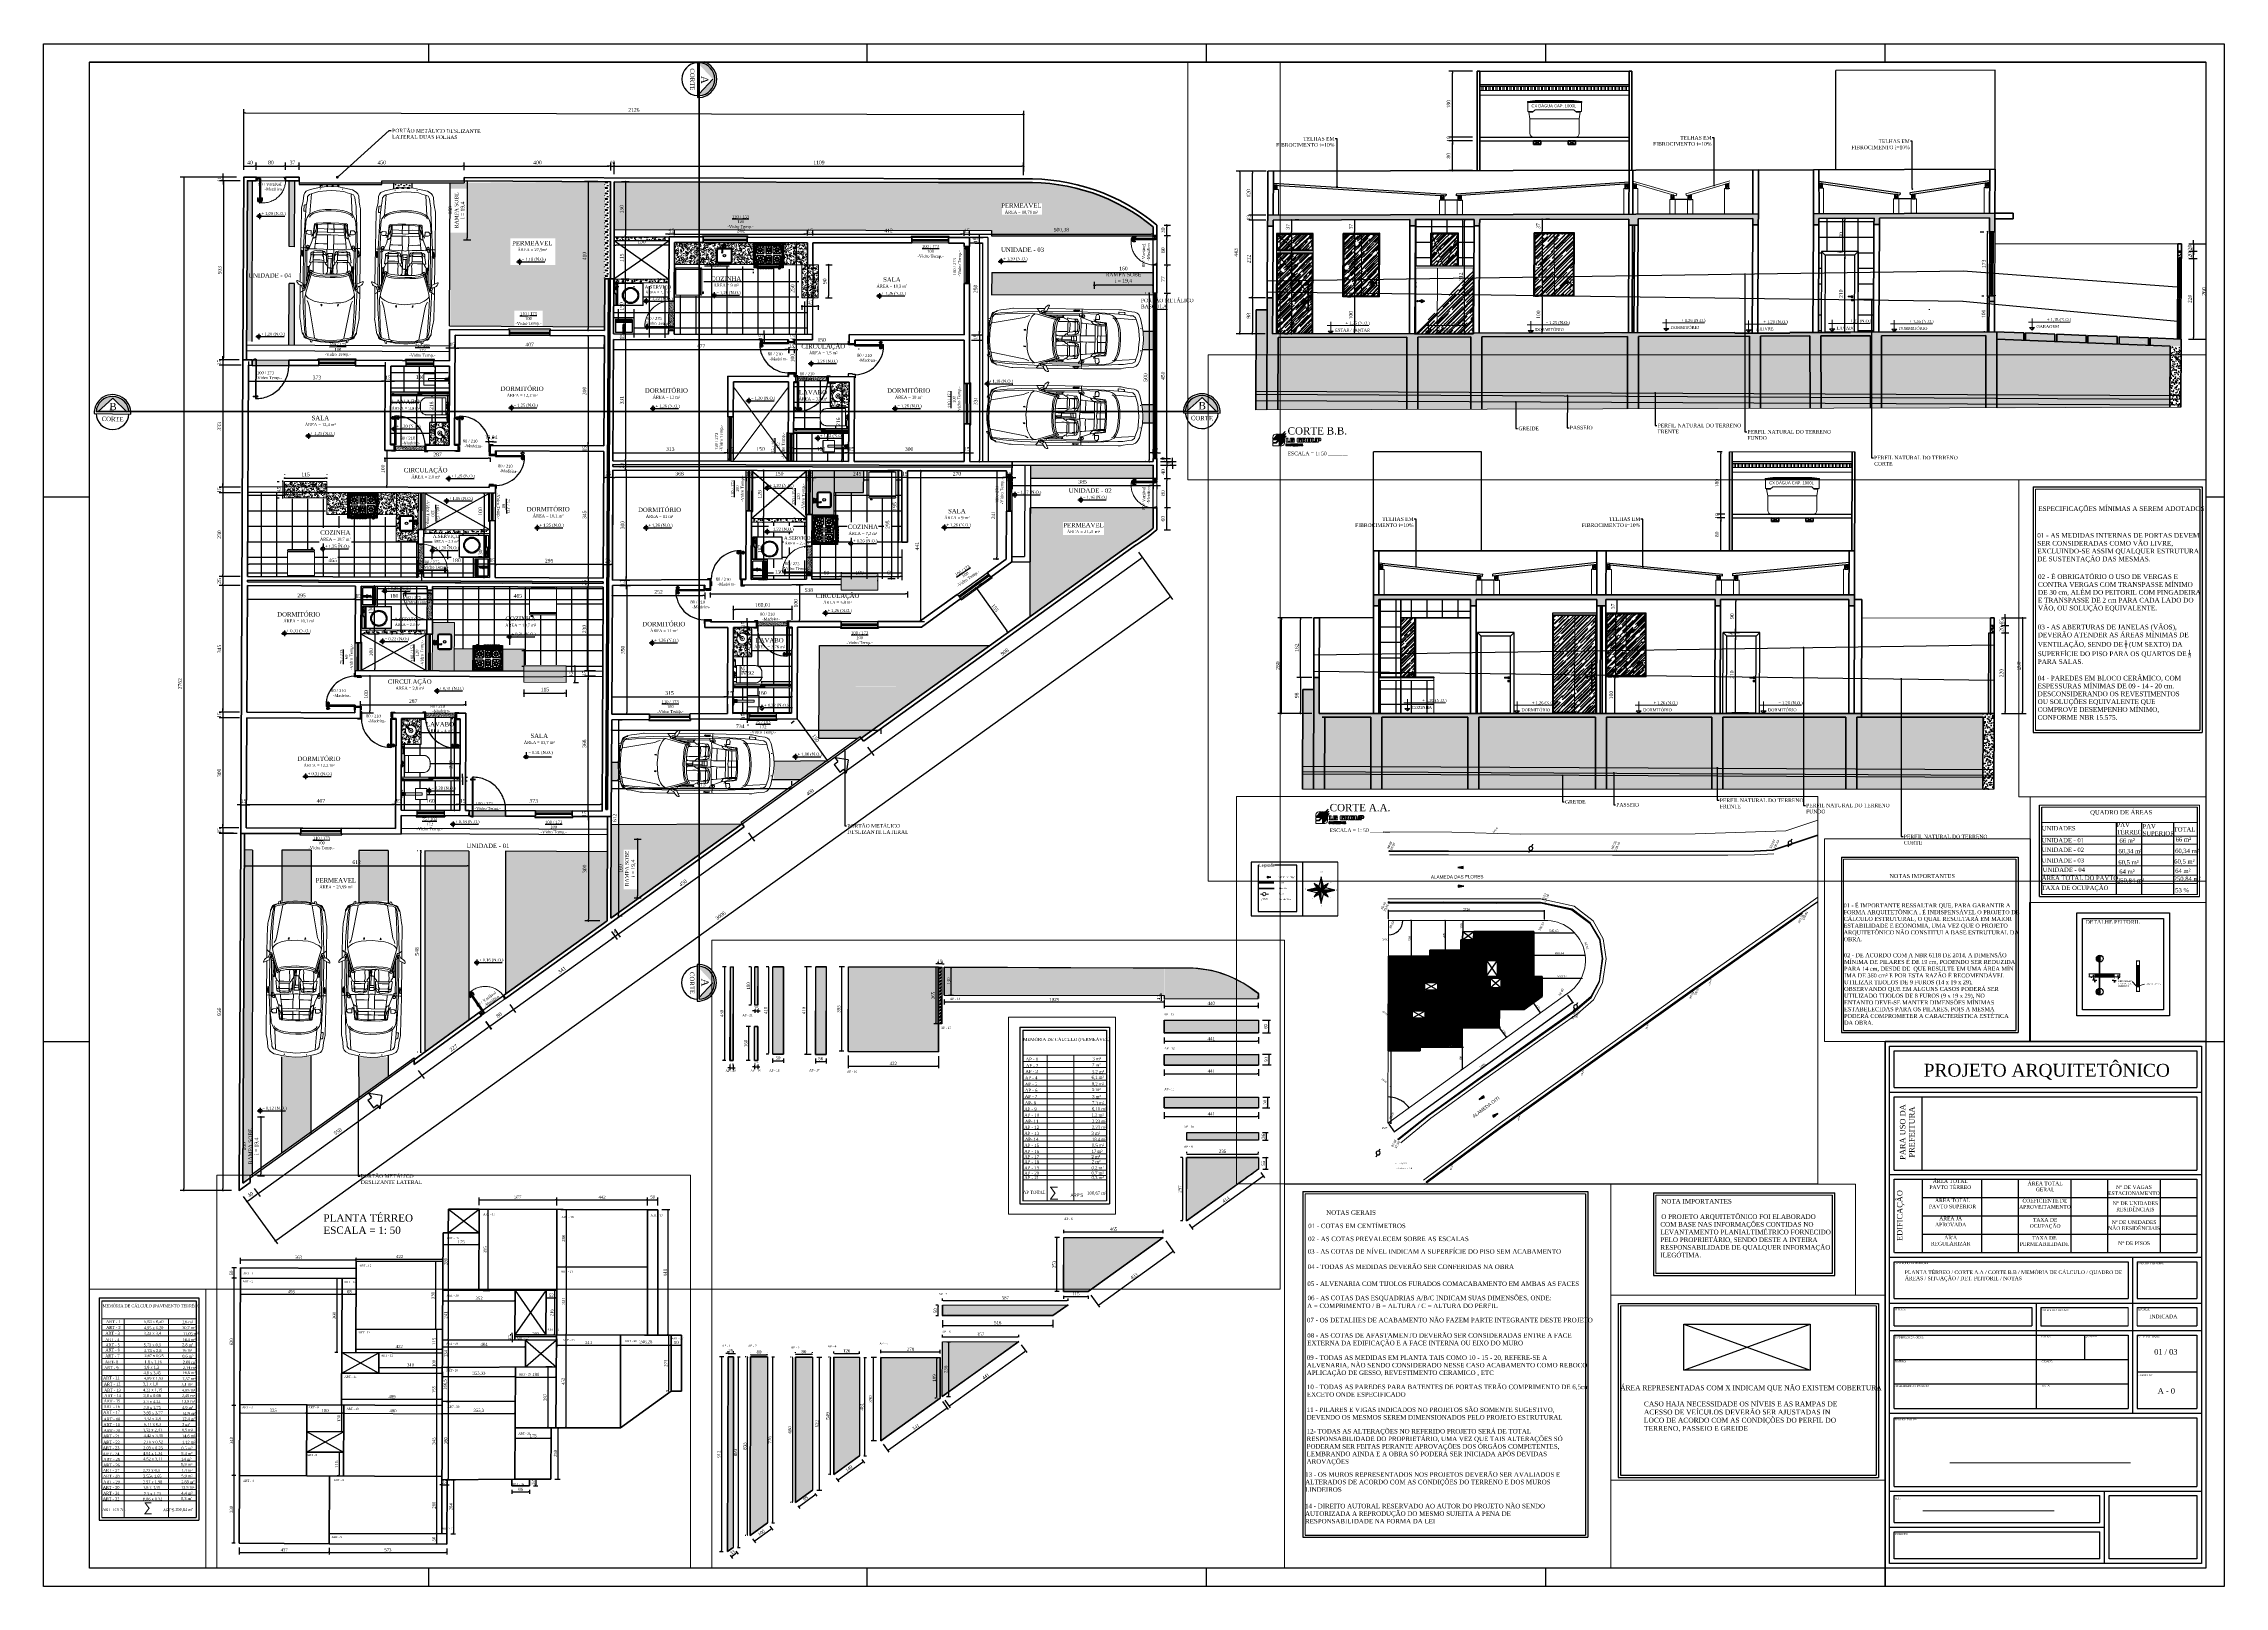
# Paper-space layout 'FLORABELA A0' of a CAD drawing. Header units: millimetres. Extents: x 35 to 154, y 71 to 155.
# The model-space entities are those that its viewports show. They can reach past a viewport. Long polylines and large blocks are cut down to what shows.
import ezdxf
from ezdxf import colors
from ezdxf.entities.mleader import LeaderData, LeaderLine
from ezdxf.enums import TextEntityAlignment as Align
from ezdxf.math import Vec2, Vec3

# ---------------------------------------------------------------- set-up
doc = ezdxf.new("R2010")
doc.units = ezdxf.units.MM
for name, pattern in [('ACAD_ISO05W100', [33, 24, -3, 0, -3, 0, -3]), ('ACAD_ISO06W100', [36, 24, -3, 0, -3, 0, -3, 0, -3]), ('DASHDOT2', [0.5, 0.25, -0.125, 0, -0.125]), ('DASHED2', [0.375, 0.25, -0.125]), ('HIDDEN', [9.525, 6.35, -3.175])]:
    doc.linetypes.add(name, pattern=pattern)
for name, color, linetype in [('01', 1, 'Continuous'), ('01-folha', 1, 'Continuous'), ('A0', 7, 'Continuous'), ('ACESSORIOS', 2, 'Continuous'), ('ARBOLES', 3, 'Continuous'), ('COZ', 3, 'Continuous'), ('COZINHA', 2, 'Continuous'), ('Fechamento Varanda', 3, 'Continuous'), ('FOLHA', 7, 'Continuous'), ('Grama', 84, 'Continuous'), ('Hachuria - Moveis', 1, 'Continuous'), ('JANELA', 2, 'Continuous'), ('MEIO_FIO', 7, 'Continuous'), ('NOMES', 7, 'Continuous'), ('PAREDES', 5, 'Continuous'), ('Piso', 55, 'Continuous'), ('Piso Lay-out', 19, 'Continuous'), ('PN010', 1, 'Continuous'), ('PN030', 3, 'Continuous'), ('PN060', 6, 'Continuous'), ('PORTAS', 3, 'Continuous'), ('Portas-Cotas', 2, 'Continuous'), ('Portas-Projeção', 55, 'HIDDEN'), ('Projeção Janela - Viga', 1, 'HIDDEN'), ('Projeção perfil', 74, 'HIDDEN'), ('Texto', 2, 'Continuous')]:
    doc.layers.add(name, color=color, linetype=linetype)
doc.layers.add('A0-LG', color=250, linetype='Continuous', plot=False)
doc.layers.add('A1-LG', color=7, linetype='Continuous', plot=False)
for name, color, linetype, lineweight in [('Corte Planta', 4, 'ACAD_ISO06W100', 40), ('COTAS', 7, 'Continuous', 0), ('COTAS DAS CURVAS', 7, 'Continuous', 0), ('Fachadas - Varanda', 3, 'Continuous', 30), ('Hachura', 1, 'Continuous', 9), ('LAYOUT', 7, 'Continuous', 13), ('LEGENDA', 7, 'Continuous', 0), ('LG-FOLHA', 1, 'Continuous', 13), ('MDT1_CURVAS', 1, 'Continuous', 0), ('MEDIDAS', 7, 'Continuous', 0), ('MEIO-FIO', 2, 'Continuous', 0), ('Moveis', 1, 'Continuous', 9), ('MURO', 3, 'Continuous', 0), ('Nível Fachada', 7, 'Continuous', 70), ('Parede Baixa', 5, 'Continuous', 50), ('Parede Corte', 4, 'Continuous', 40), ('Perfil Natural-1', 241, 'HIDDEN', 25), ('Perfil Natural-2', 40, 'HIDDEN', 25), ('Perfil Natural-4', 150, 'HIDDEN', 25), ('Pilares Sub-solo', 7, 'Continuous', 70), ('Pisos', 55, 'Continuous', 5), ('Pisos Externos', 15, 'Continuous', 9), ('Portas - Janelas', 2, 'Continuous', 20), ('POSTE', 5, 'Continuous', 0), ('Projeção Balanço', 2, 'ACAD_ISO05W100', 20), ('Projeção Janela', 15, 'HIDDEN', 9), ('Projeção Portas', 55, 'HIDDEN', 5), ('Vaga', 184, 'Continuous', 13)]:
    doc.layers.add(name, color=color, linetype=linetype, lineweight=lineweight)
doc.styles.add('PONTOS_DADOS', font='arial.ttf')
doc.styles.get("Standard").update_dxf_attribs({"font": 'arial.ttf'})
doc.styles.add('STYLE1', font='times.ttf')
doc.styles.add('STYLE136', font='timesbd.ttf')
doc.styles.add('TEXTO_DO_SELO', font='arial.ttf')
doc.styles.add('Valéria', font='romantic.ttf', dxfattribs={"height": 10})
doc.styles.add('Valéria1', font='romantic.ttf', dxfattribs={"height": 10})
doc.dimstyles.new('Cota - 50', dxfattribs={"dimtxt": 10, "dimasz": 5, "dimexe": 10, "dimexo": 20, "dimgap": 5, "dimtad": 1, "dimtxsty": 'Valéria', "dimblk": 'DOT', "dimcen": 0, "dimclrd": 12, "dimclre": 12, "dimclrt": 2, "dimazin": 2, "dimtfac": 1, "dimtix": 1, "dimtmove": 0, "dimatfit": 3, "dimldrblk": 'DOT', "dimfxl": 1, "dimarcsym": 0})
doc.dimstyles.get("Standard").update_dxf_attribs({"dimtxt": 0.18, "dimasz": 0.18, "dimexe": 0.18, "dimexo": 0.0625, "dimgap": 0.09, "dimtad": 0, "dimtih": 1, "dimtoh": 1, "dimdec": 4, "dimzin": 0, "dimdsep": 46, "dimtxsty": 'Standard', "dimcen": 0.09, "dimadec": 0, "dimazin": 0, "dimtfac": 1, "dimtdec": 4, "dimtofl": 0, "dimtmove": 0, "dimatfit": 3, "dimfxl": 1, "dimtolj": 1, "dimtzin": 0, "dimarcsym": 0})
pattern_1 = [(270, (16.64, -24.96), (26.3466667, -15.2533333), [1.3866667, -23.2266667, 1.04, -10.0533333, 2.08, -24.6133333]), (275, (29.12, -9.36), (26.945558, -13.6501495), [2.7733333, -23.2266667, 2.08, -10.0533333, 4.16, -24.6133333]), (280, (30.853, -18.373), (32.973117, -9.322576), [2.4266667, -5.8933333, 3.12, -18.3733333, 1.7333333, -22.88]), (285, (33.973, -12.133), (31.160774, -7.800804), [4.8533333, -5.8933333, 5.2, -18.3733333, 3.8133333, -22.88]), (290, (19.76, -14.907), (25.5350337, -15.4233102), [2.7733333, -19.0666667, 2.4266667, -14.2133333, 1.7333333, -11.0933333]), (295, (14.907, -19.76), (25.272984, -17.2853443), [3.8133333, -19.0666667, 4.8533333, -14.2133333, 4.16, -11.0933333]), (300, (17.68, -24.96), (29.357105, 2.5386696), [1.7333333, -11.44, 1.3866667, -16.9866667, 1.04, -22.5333333]), (305, (5.2, -9.36), (34.392808, -2.5796136), [3.8133333, -11.44, 2.7733333, -16.9866667, 2.08, -22.5333333]), (310, (25.307, -15.253), (25.0027966, -3.9099282), [1.3866667, -15.2533333, 1.04, -9.7066667, 2.7733333, -17.68]), (315, (12.827, -15.253), (34.073119, 7.10878), [2.7733333, -15.2533333, 2.08, -9.7066667, 5.2, -17.68]), (320, (12.827, -20.453), (27.240315, 9.2730866), [0.6933333, -12.8266667, 1.7333333, -21.1466667, 2.08, -10.7466667]), (330, (15.253, -21.493), (25.8506627, 11.4946612), [1.7333333, -14.2133333, 0.6933333, -16.64, 1.3866667, -12.8266667]), (335, (15.253, -9.013), (36.0611886, 8.4296784), [3.8133333, -14.2133333, 1.3866667, -16.64, 2.7733333, -12.8266667]), (340, (11.093, -17.68), (24.912258, 12.6986623), [1.04, -6.5866667, 2.08, -11.0933333, 1.3866667, -15.2533333]), (345, (7.973, -5.2), (26.94076, 26.876341), [2.08, -6.5866667, 4.16, -11.0933333, 2.7733333, -15.2533333]), (350, (31.547, -19.413), (19.0342476, 24.100884), [2.4266667, -15.2533333, 1.04, -18.0266667, 2.08, -16.9866667]), (355, (6.587, -22.533), (17.133212, 28.7762445), [4.8533333, -15.2533333, 2.08, -18.0266667, 4.16, -16.9866667]), (0, (16.64, -21.493), (12.826667, 30.506667), [2.08, -10.7466667, 1.3866667, -21.1466667, 0.6933333, -21.4933333]), (5, (29.12, -9.013), (22.551536, 32.596201), [4.16, -10.7466667, 1.3866667, -21.1466667, 1.3866667, -21.4933333]), (10, (27.387, -15.947), (16.772345, 28.6544797), [2.4266667, -13.52, 2.08, -11.0933333, 2.4266667, -25.3066667]), (15, (33.627, -22.187), (14.2111185, 30.007247), [4.8533333, -13.52, 4.16, -11.0933333, 4.8533333, -25.3066667]), (20, (7.627, -13.52), (9.439865, 27.7842173), [2.7733333, -9.0133333, 1.3866667, -18.3733333, 2.08, -20.1066667]), (25, (7.627, -32.24), (6.9823892, 28.5012284), [5.2, -9.0133333, 2.7733333, -18.3733333, 4.16, -20.1066667]), (30, (11.787, -4.16), (3.29244, 33.1239936), [1.7333333, -23.2266667, 2.08, -10.7466667, 2.4266667, -14.2133333]), (35, (14.907, -7.28), (1.159161, 37.630215), [3.8133333, -23.2266667, 4.16, -10.7466667, 4.8533333, -14.2133333]), (40, (4.16, -11.787), (8.2351916, 32.252453), [1.04, -7.6266667, 1.3866667, -14.9066667, 2.7733333, -19.4133333]), (45, (7.28, -14.907), (5.3928677, 37.2598133), [2.08, -7.6266667, 2.7733333, -14.9066667, 5.2, -19.4133333]), (50, (31.893, -1.387), (-3.9526573, 25.4911917), [2.08, -12.48, 2.4266667, -10.7466667, 1.3866667, -14.56]), (55, (10.053, -15.253), (-8.7150743, 26.8392518), [4.16, -12.48, 4.8533333, -10.7466667, 2.7733333, -14.56]), (60, (2.08, -30.16), (-13.9553277, 23.6686635), [1.3866667, -9.7066667, 2.7733333, -21.4933333, 2.4266667, -19.76]), (65, (21.147, -27.04), (-12.0093764, 30.845351), [2.7733333, -9.7066667, 5.2, -21.4933333, 4.8533333, -19.76]), (70, (21.493, -7.28), (-18.7695374, 27.490791), [2.08, -14.56, 1.7333333, -13.1733333, 1.3866667, -21.1466667]), (75, (9.013, -4.16), (-23.300267, 29.571511), [4.16, -14.56, 3.8133333, -13.1733333, 2.7733333, -21.1466667]), (80, (13.173, -9.36), (-19.5431213, 24.9188677), [3.12, -11.44, 2.08, -15.6, 2.7733333, -15.2533333]), (85, (28.773, -24.96), (-27.856831, 23.6646004), [3.8133333, -11.44, 4.16, -15.6, 4.5066667, -15.2533333])]
pattern_2 = [(360, (4.5, 0.3), (15, 15), [2.25, -0.45, 0.6, -0.45, 2.25, -9]), (360, (3.75, 0.75), (15, 15), [1.5, -1.125, 2.25, -1.125, 1.5, -7.5]), (360, (9, 6.75), (15, 15), [1.875, -0.75, 1.875, -10.5]), (360, (1.5, 9.75), (15, 15), [0.75, -1.5, 0.75, -12]), (90, (3, 9.75), (-15, 15), [1.35, -13.65]), (90, (7.5, 0.75), (-15, 15), [1.5, -13.5]), (90, (11.25, 6.75), (-15, 15), [1.5, -13.5]), (45, (9.45, 0.6), (1e-14, 15), [1.5, -19.7132034]), (135, (5.55, 0.6), (-15, 1e-14), [1.5, -19.7132034]), (63.434949, (9, 0.675), (8e-10, 15), [1.5, -32.0410197]), (75.9637565, (8.25, 0.75), (5e-10, 15), [1.5, -60.3465844]), (75.9637565, (12, 6.75), (5e-10, 15), [1.2, -60.6465844]), (75.9637565, (3.3, 9.75), (5e-10, 15), [1.05, -60.7965844]), (104.0362435, (6.75, 0.75), (-5e-10, 15), [1.5, -60.3465844]), (104.0362435, (10.5, 6.75), (-5e-10, 15), [1.2, -60.6465844]), (104.0362435, (2.7, 9.75), (-5e-10, 15), [1.05, -60.7965844]), (116.565051, (6, 0.675), (-6e-09, 15), [1.5, -32.041002])]
pattern_3 = [(90, (-16.64, 24.96), (-26.3466667, 15.2533333), [1.3866667, -23.2266667, 1.04, -10.0533333, 2.08, -24.6133333]), (95, (-29.12, 9.36), (-26.945558, 13.6501495), [2.7733333, -23.2266667, 2.08, -10.0533333, 4.16, -24.6133333]), (100, (-30.853, 18.373), (-32.973117, 9.322576), [2.4266667, -5.8933333, 3.12, -18.3733333, 1.7333333, -22.88]), (105, (-33.973, 12.133), (-31.160774, 7.800804), [4.8533333, -5.8933333, 5.2, -18.3733333, 3.8133333, -22.88]), (110, (-19.76, 14.907), (-25.5350337, 15.4233102), [2.7733333, -19.0666667, 2.4266667, -14.2133333, 1.7333333, -11.0933333]), (115, (-14.907, 19.76), (-25.272984, 17.2853443), [3.8133333, -19.0666667, 4.8533333, -14.2133333, 4.16, -11.0933333]), (120, (-17.68, 24.96), (-29.357105, -2.5386696), [1.7333333, -11.44, 1.3866667, -16.9866667, 1.04, -22.5333333]), (125, (-5.2, 9.36), (-34.392808, 2.5796136), [3.8133333, -11.44, 2.7733333, -16.9866667, 2.08, -22.5333333]), (130, (-25.307, 15.253), (-25.0027966, 3.9099282), [1.3866667, -15.2533333, 1.04, -9.7066667, 2.7733333, -17.68]), (135, (-12.827, 15.253), (-34.073119, -7.10878), [2.7733333, -15.2533333, 2.08, -9.7066667, 5.2, -17.68]), (140, (-12.827, 20.453), (-27.240315, -9.2730866), [0.6933333, -12.8266667, 1.7333333, -21.1466667, 2.08, -10.7466667]), (150, (-15.253, 21.493), (-25.8506627, -11.4946612), [1.7333333, -14.2133333, 0.6933333, -16.64, 1.3866667, -12.8266667]), (155, (-15.253, 9.013), (-36.0611886, -8.4296784), [3.8133333, -14.2133333, 1.3866667, -16.64, 2.7733333, -12.8266667]), (160, (-11.093, 17.68), (-24.912258, -12.6986623), [1.04, -6.5866667, 2.08, -11.0933333, 1.3866667, -15.2533333]), (165, (-7.973, 5.2), (-26.94076, -26.876341), [2.08, -6.5866667, 4.16, -11.0933333, 2.7733333, -15.2533333]), (170, (-31.547, 19.413), (-19.0342476, -24.100884), [2.4266667, -15.2533333, 1.04, -18.0266667, 2.08, -16.9866667]), (175, (-6.587, 22.533), (-17.133212, -28.7762445), [4.8533333, -15.2533333, 2.08, -18.0266667, 4.16, -16.9866667]), (180, (-16.64, 21.493), (-12.826667, -30.506667), [2.08, -10.7466667, 1.3866667, -21.1466667, 0.6933333, -21.4933333]), (185, (-29.12, 9.013), (-22.551536, -32.596201), [4.16, -10.7466667, 1.3866667, -21.1466667, 1.3866667, -21.4933333]), (190, (-27.387, 15.947), (-16.772345, -28.6544797), [2.4266667, -13.52, 2.08, -11.0933333, 2.4266667, -25.3066667]), (195, (-33.627, 22.187), (-14.2111185, -30.007247), [4.8533333, -13.52, 4.16, -11.0933333, 4.8533333, -25.3066667]), (200, (-7.627, 13.52), (-9.439865, -27.7842173), [2.7733333, -9.0133333, 1.3866667, -18.3733333, 2.08, -20.1066667]), (205, (-7.627, 32.24), (-6.9823892, -28.5012284), [5.2, -9.0133333, 2.7733333, -18.3733333, 4.16, -20.1066667]), (210, (-11.787, 4.16), (-3.29244, -33.1239936), [1.7333333, -23.2266667, 2.08, -10.7466667, 2.4266667, -14.2133333]), (215, (-14.907, 7.28), (-1.159161, -37.630215), [3.8133333, -23.2266667, 4.16, -10.7466667, 4.8533333, -14.2133333]), (220, (-4.16, 11.787), (-8.2351916, -32.252453), [1.04, -7.6266667, 1.3866667, -14.9066667, 2.7733333, -19.4133333]), (225, (-7.28, 14.907), (-5.3928677, -37.2598133), [2.08, -7.6266667, 2.7733333, -14.9066667, 5.2, -19.4133333]), (230, (-31.893, 1.387), (3.9526573, -25.4911917), [2.08, -12.48, 2.4266667, -10.7466667, 1.3866667, -14.56]), (235, (-10.053, 15.253), (8.7150743, -26.8392518), [4.16, -12.48, 4.8533333, -10.7466667, 2.7733333, -14.56]), (240, (-2.08, 30.16), (13.9553277, -23.6686635), [1.3866667, -9.7066667, 2.7733333, -21.4933333, 2.4266667, -19.76]), (245, (-21.147, 27.04), (12.0093764, -30.845351), [2.7733333, -9.7066667, 5.2, -21.4933333, 4.8533333, -19.76]), (250, (-21.493, 7.28), (18.7695374, -27.490791), [2.08, -14.56, 1.7333333, -13.1733333, 1.3866667, -21.1466667]), (255, (-9.013, 4.16), (23.300267, -29.571511), [4.16, -14.56, 3.8133333, -13.1733333, 2.7733333, -21.1466667]), (260, (-13.173, 9.36), (19.5431213, -24.9188677), [3.12, -11.44, 2.08, -15.6, 2.7733333, -15.2533333]), (265, (-28.773, 24.96), (27.856831, -23.6646004), [3.8133333, -11.44, 4.16, -15.6, 4.5066667, -15.2533333])]
pattern_4 = [(95, (7823.838, -2144.868), (14.009465, 11.755338), [1.905, -20.955]), (40, (7823.838, -2144.868), (-16.0018453, 11.017673), [1.524, -16.7640584]), (145.451445, (7825.005, -2143.888), (-1.9923798, 22.7730102), [1.619001, -17.8090245]), (91.1842, (7820.246, -2141.276), (22.1410243, 16.1953413), [2.8575, -31.4325]), (141.635558, (7822.09, -2139.926), (-0.708662, 34.2826764), [2.428502, -26.713561]), (36.18415, (7820.246, -2141.276), (-0.708662, 34.282676), [2.285997, -25.145973]), (66, (7822.94, -2140.378), (17.951998, 3.489515), [1.905, -20.955]), (11, (7822.94, -2140.378), (-8.6539927, 17.3941193), [1.524, -16.764]), (116.451445, (7824.436, -2140.087), (9.2980052, 20.8836343), [1.619001, -17.8089938]), (82.5, (7823.838, -2144.868), (-5.7605469, 6.19734137), [0, -16.5608, 0, -17.018, 0, -16.8275]), (52.5, (7823.838, -2144.868), (-2.3589727, 11.8087), [0, -9.7028, 0, -16.1798, 0, -6.4135]), (12.5, (7819.8326, -2148.873), (9.9927863, 9.18261956), [0, -6.35, 0, -19.812, 0, -26.289]), (2.5, (7818.037, -2150.669), (8.6763904, 12.2722393), [0, -8.255, 0, -13.1572, 0, -18.669])]
pattern_5 = [(45, (681.49, 8218.683), (8.6210459, 22.9894557), [152.4, -20.32, 50.8, -10.16]), (45, (687.453, 8231.83), (-16.7391974, 2.3707876), [30.48, -3.3528, 60.96, -7.62]), (45, (678.976, 8228.382), (32.5444482, 42.17128274), [81.28, -14.224, 40.64, -10.16])]
pattern_6 = [(95, (17265.417, -2255.372), (14.009465, 11.755338), [1.905, -20.955]), (40, (17265.417, -2255.372), (-16.0018453, 11.017673), [1.524, -16.7640584]), (145.451445, (17266.585, -2254.393), (-1.9923798, 22.7730102), [1.619001, -17.8090245]), (91.1842, (17261.825, -2251.78), (22.1410243, 16.1953413), [2.8575, -31.4325]), (141.635558, (17263.67, -2250.43), (-0.708662, 34.2826764), [2.428502, -26.713561]), (36.18415, (17261.825, -2251.78), (-0.708662, 34.282676), [2.285997, -25.145973]), (66, (17264.519, -2250.882), (17.951998, 3.489515), [1.905, -20.955]), (11, (17264.52, -2250.882), (-8.6539927, 17.3941193), [1.524, -16.764]), (116.451445, (17266.015, -2250.591), (9.2980052, 20.8836343), [1.619001, -17.8089938]), (82.5, (17265.417, -2255.3723), (-5.7605469, 6.19734137), [0, -16.5608, 0, -17.018, 0, -16.8275]), (52.5, (17265.417, -2255.372), (-2.3589727, 11.8087), [0, -9.7028, 0, -16.1798, 0, -6.4135]), (12.5, (17261.412, -2259.3775), (9.9927863, 9.18261956), [0, -6.35, 0, -19.812, 0, -26.289]), (2.5, (17259.616, -2261.174), (8.6763904, 12.2722393), [0, -8.255, 0, -13.1572, 0, -18.669])]
pattern_7 = [(45, (-16741.131, -447.593), (8.6210459, 22.9894557), [152.4, -20.32, 50.8, -10.16]), (45, (-16735.168, -434.446), (-16.7391974, 2.3707876), [30.48, -3.3528, 60.96, -7.62]), (45, (-16743.645, -437.8944), (32.5444482, 42.17128274), [81.28, -14.224, 40.64, -10.16])]
pattern_8 = [(95, (403.022, -53.632), (14.009465, 11.755338), [1.905, -20.955]), (40, (403.022, -53.632), (-16.0018453, 11.017673), [1.524, -16.7640584]), (145.451445, (404.19, -52.653), (-1.9923798, 22.7730102), [1.619001, -17.8090245]), (91.1842, (399.43, -50.04), (22.1410243, 16.1953413), [2.8575, -31.4325]), (141.635558, (401.275, -48.69), (-0.708662, 34.2826764), [2.428502, -26.713561]), (36.18415, (399.43, -50.04), (-0.708662, 34.2826764), [2.285997, -25.145973]), (66, (402.124, -49.142), (17.951998, 3.489515), [1.905, -20.955]), (11, (402.124, -49.142), (-8.6539927, 17.3941193), [1.524, -16.764]), (116.451445, (403.62, -48.852), (9.2980052, 20.8836343), [1.619001, -17.8089938]), (82.5, (403.022, -53.6324), (-5.7605469, 6.19734137), [0, -16.5608, 0, -17.018, 0, -16.8275]), (52.5, (403.022, -53.632), (-2.3589727, 11.8087), [0, -9.7028, 0, -16.1798, 0, -6.4135]), (12.5, (399.0165, -57.6376), (9.9927863, 9.18261956), [0, -6.35, 0, -19.812, 0, -26.289]), (2.5, (397.22, -59.434), (8.6763904, 12.2722393), [0, -8.255, 0, -13.1572, 0, -18.669])]
pattern_9 = [(360, (25225.264, -3817.564), (15, 15), [2.25, -0.45, 0.6, -0.45, 2.25, -9]), (360, (25224.514, -3817.114), (15, 15), [1.5, -1.125, 2.25, -1.125, 1.5, -7.5]), (360, (25229.764, -3811.114), (15, 15), [1.875, -0.75, 1.875, -10.5]), (360, (25222.264, -3808.114), (15, 15), [0.75, -1.5, 0.75, -12]), (90, (25223.764, -3808.114), (-15, 15), [1.35, -13.65]), (90, (25228.264, -3817.114), (-15, 15), [1.5, -13.5]), (90, (25232.014, -3811.114), (-15, 15), [1.5, -13.5]), (45, (25230.214, -3817.264), (1e-14, 15), [1.5, -19.7132034]), (135, (25226.314, -3817.264), (-15, 1e-14), [1.5, -19.7132034]), (63.434949, (25229.764, -3817.189), (8e-10, 15), [1.5, -32.0410197]), (75.9637565, (25229.014, -3817.1137), (5e-10, 15), [1.5, -60.3465844]), (75.9637565, (25232.764, -3811.1137), (5e-10, 15), [1.2, -60.6465844]), (75.9637565, (25224.064, -3808.1137), (5e-10, 15), [1.05, -60.7965844]), (104.0362435, (25227.514, -3817.1137), (-5e-10, 15), [1.5, -60.3465844]), (104.0362435, (25231.264, -3811.1137), (-5e-10, 15), [1.2, -60.6465844]), (104.0362435, (25223.464, -3808.1137), (-5e-10, 15), [1.05, -60.7965844]), (116.565051, (25226.764, -3817.189), (-6e-09, 15), [1.5, -32.041002])]

# ---------------------------------------------------------------- blocks, each defined once
blk = doc.blocks.new('*D463')
at = {"layer": 'Defpoints', "color": 0, "transparency": 16777216}
for p in [(128129.3, 7022.9, 9825), (128129.3, 7022.9, 9825), (130254.9, 7021.8, 9825), (128297.5, 6925.5), (128121.5, 4260.9, 9825)]:
    blk.add_point(p, dxfattribs=at)
at = {"layer": 'MEDIDAS', "color": 0, "lineweight": -2, "transparency": 16777216}
for start, end in [(314.28245, 359.9181), (269.89156, 314.12864)]:
    blk.add_arc((128129.3, 7022.9), 194.4, start, end, dxfattribs=at)
at = {"layer": 'MEDIDAS', "color": 0, "transparency": 16777216}
for points in [[(128323.6, 7022.6), (128323.7, 7022.6), (128323.6, 7022.8)], [(128128.9, 6828.5), (128128.9, 6828.5), (128128.7, 6828.5)]]:
    blk.add_solid(points, dxfattribs=at)
at = {"layer": 'MEDIDAS', "color": 0, "transparency": 16777216, "insert": (128264.8, 6883.5), "char_height": 0.18, "attachment_point": 5}
blk.add_mtext('\\A1;90°', dxfattribs=at)
blk = doc.blocks.new('*D464')
at = {"layer": 'Defpoints', "color": 0, "transparency": 16777216}
for p in [(128129.3, 7022.9, 9825), (130557.8, 6021.2, 9825), (128232.5, 4599.5), (128121.5, 4260.9, 9825), (128121.5, 4260.9, 9825)]:
    blk.add_point(p, dxfattribs=at)
at = {"layer": 'MEDIDAS', "color": 0, "lineweight": -2, "transparency": 16777216}
for start, end in [(61.84293, 89.80956), (35.87753, 61.74568)]:
    blk.add_arc((128121.5, 4260.9), 356.4, start, end, dxfattribs=at)
at = {"layer": 'MEDIDAS', "color": 0, "transparency": 16777216}
for points in [[(128122.7, 4617.2), (128122.7, 4617.3), (128122.5, 4617.3)], [(128410.3, 4469.8), (128410.2, 4469.7), (128410.4, 4469.6)]]:
    blk.add_solid(points, dxfattribs=at)
at = {"layer": 'MEDIDAS', "color": 0, "transparency": 16777216, "insert": (128289.9, 4575), "char_height": 0.18, "attachment_point": 5}
blk.add_mtext('\\A1;54°', dxfattribs=at)
blk = doc.blocks.new('_Dot')
at = {"color": 0, "linetype": 'ByBlock', "lineweight": -2}
blk.add_line((-0.5, 0), (-1, 0), dxfattribs=at)
at = {"color": 0, "linetype": 'ByBlock', "const_width": 0.5}
blk.add_lwpolyline([(-0.25, 0, 1), (0.25, 0, 1)], format="xyb", close=True, dxfattribs=at)
blk = doc.blocks.new('*D466')
at = {"color": 12, "lineweight": -2, "transparency": 16777216}
for p, q in [((128129.3, 7042.9), (128129.3, 7165.6)), ((128134.3, 7155.6), (130249.9, 7154.6)), ((130254.9, 7041.8), (130254.9, 7164.6))]:
    blk.add_line(p, q, dxfattribs=at)
at = {"layer": 'Defpoints', "color": 0, "transparency": 16777216}
for p in [(130254.9, 7154.6), (128129.3, 7022.9, 9825), (130254.9, 7021.8, 9825)]:
    blk.add_point(p, dxfattribs=at)
at = {"color": 12, "lineweight": -2, "transparency": 16777216, "xscale": 5, "yscale": 5, "zscale": 5}
for p, rotation in [((128129.3, 7155.6), 179.9711597290836), ((130254.9, 7154.6), 359.9711597290836)]:
    blk.add_blockref('_Dot', p, dxfattribs=dict(at, rotation=rotation))
at = {"color": 2, "transparency": 16777216, "insert": (129192.1, 7175.5), "char_height": 10, "attachment_point": 5, "rotation": 359.97116, "style": 'Valéria'}
blk.add_mtext('{\\H3x;2126}', dxfattribs=at)
blk = doc.blocks.new('*D467')
at = {"color": 12, "lineweight": -2, "transparency": 16777216}
for p, q in [((130569.5, 6005), (130647, 5897.7)), ((128208.9, 4148.4), (130637.1, 5902.9)), ((128133.2, 4244.7), (128210.7, 4137.4))]:
    blk.add_line(p, q, dxfattribs=at)
at = {"layer": 'Defpoints', "color": 0, "transparency": 16777216}
for p in [(130557.8, 6021.2, 9825), (130641.2, 5905.8), (128121.5, 4260.9, 9825)]:
    blk.add_point(p, dxfattribs=at)
at = {"color": 12, "lineweight": -2, "transparency": 16777216}
for p, xscale, yscale, zscale, rotation in [((130641.2, 5905.8), 5, 5, 5, 35.84859028736752), ((128204.8, 4145.5), 4.999999999999999, 4.999999999999999, 4.999999999999999, 215.8485902873676)]:
    blk.add_blockref('_Dot', p, dxfattribs=dict(at, xscale=xscale, yscale=yscale, zscale=zscale, rotation=rotation))
at = {"color": 2, "transparency": 16777216, "insert": (129411, 5042.2), "char_height": 10, "attachment_point": 5, "rotation": 35.84859, "style": 'Valéria'}
blk.add_mtext('{\\H3x;3006}', dxfattribs=at)
blk = doc.blocks.new('*D469')
at = {"color": 12, "lineweight": -2, "transparency": 16777216}
for p, q in [((167671.5, 2536.7), (167666.5, 2536.7)), ((167676.5, 2536.7), (167678.5, 2536.7)), ((167676.5, 2535.5), (167676.5, 2526.7)), ((167678.5, 2535.5), (167678.5, 2526.7)), ((167683.5, 2536.7), (167688.5, 2536.7))]:
    blk.add_line(p, q, dxfattribs=at)
at = {"layer": 'Defpoints', "color": 0, "transparency": 16777216}
for p in [(167676.5, 2555.5), (167678.5, 2555.5), (167678.5, 2536.7)]:
    blk.add_point(p, dxfattribs=at)
at = {"color": 12, "lineweight": -2, "transparency": 16777216, "xscale": 5, "yscale": 5, "zscale": 5}
blk.add_blockref('_Dot', (167676.5, 2536.7), dxfattribs=at)
at = {"color": 12, "lineweight": -2, "transparency": 16777216, "xscale": 5, "yscale": 5, "zscale": 5, "rotation": 180}
blk.add_blockref('_Dot', (167678.5, 2536.7), dxfattribs=at)
at = {"color": 2, "transparency": 16777216, "insert": (167677.5, 2546.7), "char_height": 10, "attachment_point": 5, "style": 'Valéria'}
blk.add_mtext('2', dxfattribs=at)
blk = doc.blocks.new('*D470')
at = {"layer": 'Defpoints', "color": 0, "transparency": 16777216}
for p in [(167778.5, 2555.5), (167780.5, 2555.5), (167780.5, 2535.8)]:
    blk.add_point(p, dxfattribs=at)
at = {"layer": 'Portas - Janelas', "color": 12, "lineweight": -2, "transparency": 16777216}
for p, q in [((167773.5, 2535.8), (167768.5, 2535.8)), ((167778.5, 2535.8), (167780.5, 2535.8)), ((167778.5, 2535.5), (167778.5, 2525.8)), ((167780.5, 2535.5), (167780.5, 2525.8)), ((167785.5, 2535.8), (167790.5, 2535.8))]:
    blk.add_line(p, q, dxfattribs=at)
at = {"layer": 'Portas - Janelas', "color": 12, "lineweight": -2, "transparency": 16777216, "xscale": 5, "yscale": 5, "zscale": 5}
blk.add_blockref('_Dot', (167778.5, 2535.8), dxfattribs=at)
at = {"layer": 'Portas - Janelas', "color": 12, "lineweight": -2, "transparency": 16777216, "xscale": 5, "yscale": 5, "zscale": 5, "rotation": 180}
blk.add_blockref('_Dot', (167780.5, 2535.8), dxfattribs=at)
at = {"layer": 'Portas - Janelas', "color": 2, "transparency": 16777216, "insert": (167779.5, 2545.8), "char_height": 10, "attachment_point": 5, "style": 'Valéria'}
blk.add_mtext('2', dxfattribs=at)
blk = doc.blocks.new('*D471')
at = {"color": 12, "lineweight": -2, "transparency": 16777216}
for p, q in [((167671.8, 2560.5), (167671.8, 2565.5)), ((167656.5, 2555.5), (167661.8, 2555.5)), ((167656.5, 2552.5), (167661.8, 2552.5)), ((167671.8, 2555.5), (167671.8, 2552.5)), ((167671.8, 2547.5), (167671.8, 2542.5))]:
    blk.add_line(p, q, dxfattribs=at)
at = {"layer": 'Defpoints', "color": 0, "transparency": 16777216}
for p in [(167671.8, 2552.5), (167676.5, 2555.5), (167676.5, 2552.5)]:
    blk.add_point(p, dxfattribs=at)
at = {"color": 12, "lineweight": -2, "transparency": 16777216, "xscale": 5, "yscale": 5, "zscale": 5}
for p, rotation in [((167671.8, 2555.5), 270), ((167671.8, 2552.5), 90)]:
    blk.add_blockref('_Dot', p, dxfattribs=dict(at, rotation=rotation))
at = {"color": 2, "transparency": 16777216, "insert": (167661.7, 2554), "char_height": 10, "attachment_point": 5, "rotation": 90, "style": 'Valéria'}
blk.add_mtext('3', dxfattribs=at)
blk = doc.blocks.new('*D472')
at = {"color": 12, "lineweight": -2, "transparency": 16777216}
for p, q in [((167799.3, 2560.5), (167799.3, 2565.5)), ((167799.3, 2555.5), (167799.3, 2552.5)), ((167799.3, 2547.5), (167799.3, 2542.5)), ((167800.5, 2555.5), (167809.3, 2555.5)), ((167800.5, 2552.5), (167809.3, 2552.5))]:
    blk.add_line(p, q, dxfattribs=at)
at = {"layer": 'Defpoints', "color": 0, "transparency": 16777216}
for p in [(167780.5, 2555.5), (167780.5, 2552.5), (167799.3, 2552.5)]:
    blk.add_point(p, dxfattribs=at)
at = {"color": 12, "lineweight": -2, "transparency": 16777216, "xscale": 5, "yscale": 5, "zscale": 5}
for p, rotation in [((167799.3, 2555.5), 270), ((167799.3, 2552.5), 90)]:
    blk.add_blockref('_Dot', p, dxfattribs=dict(at, rotation=rotation))
at = {"color": 2, "transparency": 16777216, "insert": (167789.2, 2554), "char_height": 10, "attachment_point": 5, "rotation": 90, "style": 'Valéria'}
blk.add_mtext('3', dxfattribs=at)
blk = doc.blocks.new('*D649')
at = {"layer": 'Defpoints', "color": 0, "transparency": 16777216}
for p in [(115235.5, 7895.7), (113109.1, 7725.1, 9825), (115235.1, 7720.2, 9825)]:
    blk.add_point(p, dxfattribs=at)
at = {"layer": 'MEDIDAS', "color": 12, "lineweight": -2, "transparency": 16777216}
for p, q in [((113109.2, 7745.1), (113109.5, 7910.6)), ((113114.5, 7900.6), (115230.5, 7895.7)), ((115235.2, 7740.2), (115235.5, 7905.7))]:
    blk.add_line(p, q, dxfattribs=at)
at = {"layer": 'MEDIDAS', "color": 12, "lineweight": -2, "transparency": 16777216, "xscale": 5, "yscale": 5, "zscale": 5}
for p, rotation in [((113109.5, 7900.6), 179.8672790573392), ((115235.5, 7895.7), 359.8672790573391)]:
    blk.add_blockref('_Dot', p, dxfattribs=dict(at, rotation=rotation))
at = {"layer": 'MEDIDAS', "color": 2, "transparency": 16777216, "insert": (114172.5, 7908.3), "char_height": 10, "attachment_point": 5, "rotation": 359.86728, "style": 'Valéria'}
blk.add_mtext('2126', dxfattribs=at)
blk = doc.blocks.new('*D650')
at = {"layer": 'Defpoints', "color": 0, "transparency": 16777216}
for p in [(115535.9, 6718.8, 9825), (115634.7, 6581.6), (113095.9, 4963.1, 9825)]:
    blk.add_point(p, dxfattribs=at)
at = {"layer": 'MEDIDAS', "color": 12, "lineweight": -2, "transparency": 16777216}
for p, q in [((115547.6, 6702.6), (115640.6, 6573.5)), ((113198.8, 4828.8), (115630.7, 6578.6)), ((113107.6, 4946.9), (113200.6, 4817.8))]:
    blk.add_line(p, q, dxfattribs=at)
at = {"layer": 'MEDIDAS', "color": 12, "lineweight": -2, "transparency": 16777216, "xscale": 5, "yscale": 5, "zscale": 5}
for p, rotation in [((115634.7, 6581.6), 35.73698977606095), ((113194.7, 4825.9), 215.736989776061)]:
    blk.add_blockref('_Dot', p, dxfattribs=dict(at, rotation=rotation))
at = {"layer": 'MEDIDAS', "color": 2, "transparency": 16777216, "insert": (114408.8, 5712), "char_height": 10, "attachment_point": 5, "rotation": 35.73699, "style": 'Valéria'}
blk.add_mtext('3006', dxfattribs=at)
blk = doc.blocks.new('u')
at = {"layer": 'Moveis'}
for p, q in [((12556, 3324.2), (12552, 3324.2)), ((12556, 3324.1), (12552, 3324.1)), ((12556, 3324.1), (12552, 3324.1)), ((12556, 3323.9), (12552, 3323.9)), ((12556, 3323.8), (12552, 3323.8)), ((12556, 3323.6), (12552, 3323.6)), ((12556, 3323.3), (12552, 3323.3)), ((12556, 3323.1), (12552, 3323.1)), ((12556, 3322.8), (12552, 3322.8)), ((12556, 3322.5), (12552, 3322.5)), ((12556, 3322.2), (12552, 3322.2)), ((12556, 3321.9), (12552, 3321.9)), ((12556, 3321.5), (12552, 3321.5)), ((12556, 3321.3), (12552, 3321.3)), ((12556, 3321), (12552, 3321)), ((12556, 3320.8), (12552, 3320.8)), ((12556, 3320.5), (12552, 3320.5)), ((12556, 3320.4), (12552, 3320.4)), ((12556, 3320.3), (12552, 3320.3)), ((12556, 3320.2), (12552, 3320.2)), ((12556, 3320.2), (12552, 3320.2)), ((12555.2, 3307), (12555.3, 3307.1)), ((12555.2, 3306.9), (12555.2, 3307)), ((12555.3, 3306.9), (12555.2, 3306.9)), ((12555.3, 3307.3), (12555.4, 3307.3)), ((12555.3, 3307.2), (12555.3, 3307.3)), ((12555.3, 3307.2), (12555.3, 3307.2)), ((12555.3, 3307.1), (12555.3, 3307.2)), ((12555.3, 3307.1), (12555.3, 3307.1)), ((12555.3, 3306.8), (12555.3, 3306.9)), ((12555.3, 3306.8), (12555.3, 3306.8)), ((12555.3, 3306.7), (12555.3, 3306.8)), ((12555.3, 3306.7), (12555.3, 3306.7)), ((12555.4, 3306.6), (12555.3, 3306.7)), ((12555.4, 3307.3), (12555.5, 3307.3)), ((12555.4, 3307.3), (12555.4, 3307.3)), ((12555.4, 3306.6), (12555.4, 3306.6)), ((12555.5, 3306.6), (12555.4, 3306.6)), ((12555.5, 3307.3), (12555.5, 3307.3)), ((12555.5, 3307.3), (12555.6, 3307.3)), ((12555.5, 3307.3), (12555.5, 3307.3)), ((12555.5, 3307.3), (12555.6, 3307.3)), ((12555.5, 3306.5), (12555.5, 3306.6)), ((12555.5, 3306.5), (12555.5, 3306.5)), ((12555.6, 3306.5), (12555.5, 3306.5)), ((12555.6, 3307.3), (12555.6, 3307.4)), ((12555.6, 3307.4), (12555.6, 3307.4)), ((12555.7, 3307.4), (12555.6, 3307.4)), ((12555.6, 3307.3), (12555.7, 3307.3)), ((12555.6, 3307.3), (12555.6, 3307.3)), ((12555.6, 3307.3), (12555.6, 3307.3)), ((12555.6, 3307.3), (12555.6, 3307.3)), ((12555.6, 3306.6), (12555.6, 3306.5)), ((12555.7, 3306.6), (12555.6, 3306.6)), ((12555.7, 3306.6), (12555.6, 3306.5)), ((12555.7, 3307.4), (12555.7, 3307.4)), ((12555.7, 3307.4), (12555.7, 3307.4)), ((12555.8, 3307.4), (12555.7, 3307.4)), ((12555.7, 3307.3), (12555.7, 3307.2)), ((12555.7, 3307.2), (12555.8, 3307.1)), ((12555.7, 3307.2), (12555.7, 3307.2)), ((12555.7, 3306.7), (12555.7, 3306.6)), ((12555.8, 3306.7), (12555.7, 3306.7)), ((12555.7, 3306.6), (12555.7, 3306.6)), ((12555.8, 3306.6), (12555.7, 3306.6)), ((12555.7, 3306.6), (12555.7, 3306.6)), ((12555.9, 3307.6), (12555.8, 3307.5)), ((12555.8, 3307.5), (12555.8, 3307.5)), ((12555.8, 3307.5), (12555.8, 3307.5)), ((12555.8, 3307.5), (12555.8, 3307.4)), ((12555.8, 3307.5), (12555.8, 3307.5)), ((12555.8, 3307.1), (12555.8, 3307)), ((12555.8, 3307.1), (12555.8, 3307.1)), ((12555.8, 3307), (12555.8, 3306.9)), ((12555.8, 3306.9), (12555.8, 3306.8)), ((12555.8, 3306.9), (12555.8, 3306.9)), ((12555.8, 3306.8), (12555.8, 3306.7)), ((12555.8, 3306.8), (12555.8, 3306.8)), ((12555.9, 3306.6), (12555.8, 3306.6)), ((12556, 3307.8), (12555.9, 3307.7)), ((12555.9, 3307.7), (12555.9, 3307.7)), ((12555.9, 3307.7), (12555.9, 3307.6)), ((12556.1, 3306.7), (12555.9, 3306.6)), ((12555.9, 3306.6), (12555.9, 3306.6)), ((12556, 3324.2), (12556, 3320.2)), ((12556, 3322.4), (12556.1, 3322.4)), ((12556, 3321.1), (12556, 3321)), ((12556, 3321), (12556, 3320.9)), ((12556, 3320.9), (12556, 3308.2)), ((12556.1, 3320.9), (12556, 3320.9)), ((12556, 3308.2), (12556, 3308.1)), ((12556.1, 3308.2), (12556, 3308.2)), ((12556, 3308.1), (12556, 3308)), ((12556, 3307.9), (12556, 3308)), ((12556, 3307.9), (12556, 3307.8)), ((12556, 3307.8), (12556, 3307.8)), ((12556.1, 3322.4), (12556.2, 3322.3)), ((12556.1, 3322.4), (12556.1, 3322.4)), ((12556.1, 3320.9), (12556.1, 3320.9)), ((12556.1, 3308.2), (12556.1, 3308.2)), ((12556.2, 3306.8), (12556.1, 3306.7)), ((12556.1, 3306.7), (12556.1, 3306.7)), ((12556.3, 3322.3), (12556.2, 3322.3)), ((12556.3, 3306.8), (12556.2, 3306.8)), ((12556.3, 3322.3), (12556.4, 3322.2)), ((12556.4, 3306.9), (12556.3, 3306.8)), ((12556.4, 3322.2), (12556.4, 3322.2)), ((12556.4, 3322.2), (12556.5, 3322)), ((12556.5, 3307.1), (12556.4, 3306.9)), ((12556.4, 3306.9), (12556.4, 3306.9)), ((12556.5, 3322), (12556.6, 3321.9)), ((12556.6, 3307.2), (12556.5, 3307.1)), ((12556.6, 3321.9), (12556.6, 3321.9)), ((12556.6, 3321.9), (12556.7, 3321.7)), ((12556.7, 3307.4), (12556.6, 3307.3)), ((12556.6, 3307.3), (12556.6, 3307.2)), ((12556.7, 3321.7), (12556.7, 3321.5)), ((12556.7, 3321.7), (12556.7, 3321.7)), ((12556.7, 3321.5), (12556.8, 3321.3)), ((12556.8, 3307.8), (12556.7, 3307.6)), ((12556.7, 3307.6), (12556.7, 3307.4)), ((12556.7, 3307.4), (12556.7, 3307.4)), ((12556.8, 3321.3), (12556.8, 3321.1)), ((12556.8, 3321.1), (12556.8, 3320.9)), ((12556.8, 3320.9), (12556.8, 3308.2)), ((12556.8, 3308.2), (12556.8, 3308)), ((12556.8, 3308), (12556.8, 3307.8))]:
    blk.add_line(p, q, dxfattribs=at)
for points, invisible_edges in [([(12555, 3288.4), (12555.2, 3307), (12555.2, 3306.9)], 13), ([(12555, 3288.4), (12555.2, 3307), (12555.2, 3306.9)], 13), ([(12555, 3288.4), (12555.2, 3307), (12555.2, 3306.9)], 13), ([(12555, 3288.4), (12555.2, 3307), (12555.2, 3306.9)], 13), ([(12555, 3288.4), (12555.2, 3307), (12555.2, 3306.9)], 13), ([(12555.2, 3307), (12556, 3320.2), (12555.3, 3307.1)], 3), ([(12555.2, 3307), (12556, 3320.2), (12555.3, 3307.1)], 3), ([(12555.2, 3307), (12556, 3320.2), (12555.3, 3307.1)], 3), ([(12555.2, 3307), (12556, 3320.2), (12555.3, 3307.1)], 3), ([(12555.2, 3307), (12556, 3320.2), (12555.3, 3307.1)], 3), ([(12556.7, 3288.4), (12555.2, 3306.9), (12555.3, 3306.9)], 13), ([(12556.7, 3288.4), (12555.2, 3306.9), (12555.3, 3306.9)], 13), ([(12556.7, 3288.4), (12555.2, 3306.9), (12555.3, 3306.9)], 13), ([(12556.7, 3288.4), (12555.2, 3306.9), (12555.3, 3306.9)], 13), ([(12556.7, 3288.4), (12555.2, 3306.9), (12555.3, 3306.9)], 13), ([(12555.3, 3307.1), (12556, 3320.2), (12555.3, 3307.1)], 3), ([(12555.3, 3307.1), (12556, 3320.2), (12555.3, 3307.2)], 3), ([(12555.3, 3307.2), (12556, 3320.2), (12555.3, 3307.2)], 3), ([(12555.3, 3307.2), (12556, 3320.2), (12555.3, 3307.3)], 3), ([(12555.3, 3307.3), (12556, 3320.2), (12555.4, 3307.3)], 3), ([(12555.3, 3307.1), (12556, 3320.2), (12555.3, 3307.1)], 3), ([(12555.3, 3307.1), (12556, 3320.2), (12555.3, 3307.2)], 3), ([(12555.3, 3307.2), (12556, 3320.2), (12555.3, 3307.2)], 3), ([(12555.3, 3307.2), (12556, 3320.2), (12555.3, 3307.3)], 3), ([(12555.3, 3307.3), (12556, 3320.2), (12555.4, 3307.3)], 3), ([(12555.3, 3307.1), (12556, 3320.2), (12555.3, 3307.1)], 3), ([(12555.3, 3307.1), (12556, 3320.2), (12555.3, 3307.2)], 3), ([(12555.3, 3307.2), (12556, 3320.2), (12555.3, 3307.2)], 3), ([(12555.3, 3307.2), (12556, 3320.2), (12555.3, 3307.3)], 3), ([(12555.3, 3307.3), (12556, 3320.2), (12555.4, 3307.3)], 3), ([(12555.3, 3307.1), (12556, 3320.2), (12555.3, 3307.1)], 3), ([(12555.3, 3307.1), (12556, 3320.2), (12555.3, 3307.2)], 3), ([(12555.3, 3307.2), (12556, 3320.2), (12555.3, 3307.2)], 3), ([(12555.3, 3307.2), (12556, 3320.2), (12555.3, 3307.3)], 3), ([(12555.3, 3307.3), (12556, 3320.2), (12555.4, 3307.3)], 3), ([(12555.3, 3307.1), (12556, 3320.2), (12555.3, 3307.1)], 3), ([(12555.3, 3307.1), (12556, 3320.2), (12555.3, 3307.2)], 3), ([(12555.3, 3307.2), (12556, 3320.2), (12555.3, 3307.2)], 3), ([(12555.3, 3307.2), (12556, 3320.2), (12555.3, 3307.3)], 3), ([(12555.3, 3307.3), (12556, 3320.2), (12555.4, 3307.3)], 3), ([(12556.7, 3288.4), (12555.3, 3306.9), (12555.3, 3306.8)], 13), ([(12556.7, 3288.4), (12555.3, 3306.9), (12555.3, 3306.8)], 13), ([(12556.7, 3288.4), (12555.3, 3306.9), (12555.3, 3306.8)], 13), ([(12556.7, 3288.4), (12555.3, 3306.9), (12555.3, 3306.8)], 13), ([(12556.7, 3288.4), (12555.3, 3306.9), (12555.3, 3306.8)], 13), ([(12556.7, 3288.4), (12555.3, 3306.8), (12555.3, 3306.8)], 13), ([(12556.7, 3288.4), (12555.3, 3306.8), (12555.3, 3306.7)], 13), ([(12556.7, 3288.4), (12555.3, 3306.8), (12555.3, 3306.8)], 13), ([(12556.7, 3288.4), (12555.3, 3306.8), (12555.3, 3306.7)], 13), ([(12556.7, 3288.4), (12555.3, 3306.8), (12555.3, 3306.8)], 13), ([(12556.7, 3288.4), (12555.3, 3306.8), (12555.3, 3306.7)], 13), ([(12556.7, 3288.4), (12555.3, 3306.8), (12555.3, 3306.8)], 13), ([(12556.7, 3288.4), (12555.3, 3306.8), (12555.3, 3306.7)], 13), ([(12556.7, 3288.4), (12555.3, 3306.8), (12555.3, 3306.8)], 13), ([(12556.7, 3288.4), (12555.3, 3306.8), (12555.3, 3306.7)], 13), ([(12556.7, 3288.4), (12555.3, 3306.7), (12555.3, 3306.7)], 13), ([(12556.7, 3288.4), (12555.3, 3306.7), (12555.4, 3306.6)], 13), ([(12556.7, 3288.4), (12555.3, 3306.7), (12555.3, 3306.7)], 13), ([(12556.7, 3288.4), (12555.3, 3306.7), (12555.4, 3306.6)], 13), ([(12556.7, 3288.4), (12555.3, 3306.7), (12555.3, 3306.7)], 13), ([(12556.7, 3288.4), (12555.3, 3306.7), (12555.4, 3306.6)], 13), ([(12556.7, 3288.4), (12555.3, 3306.7), (12555.3, 3306.7)], 13), ([(12556.7, 3288.4), (12555.3, 3306.7), (12555.4, 3306.6)], 13), ([(12556.7, 3288.4), (12555.3, 3306.7), (12555.3, 3306.7)], 13), ([(12556.7, 3288.4), (12555.3, 3306.7), (12555.4, 3306.6)], 13), ([(12555.4, 3307.3), (12556, 3320.2), (12555.4, 3307.3)], 3), ([(12555.4, 3307.3), (12556, 3320.2), (12555.5, 3307.3)], 3), ([(12555.4, 3307.3), (12556, 3320.2), (12555.4, 3307.3)], 3), ([(12555.4, 3307.3), (12556, 3320.2), (12555.5, 3307.3)], 3), ([(12555.4, 3307.3), (12556, 3320.2), (12555.4, 3307.3)], 3), ([(12555.4, 3307.3), (12556, 3320.2), (12555.5, 3307.3)], 3), ([(12555.4, 3307.3), (12556, 3320.2), (12555.4, 3307.3)], 3), ([(12555.4, 3307.3), (12556, 3320.2), (12555.5, 3307.3)], 3), ([(12555.4, 3307.3), (12556, 3320.2), (12555.4, 3307.3)], 3), ([(12555.4, 3307.3), (12556, 3320.2), (12555.5, 3307.3)], 3), ([(12556.7, 3288.4), (12555.4, 3306.6), (12555.4, 3306.6)], 13), ([(12556.7, 3288.4), (12555.4, 3306.6), (12555.5, 3306.6)], 13), ([(12556.7, 3288.4), (12555.4, 3306.6), (12555.4, 3306.6)], 13), ([(12556.7, 3288.4), (12555.4, 3306.6), (12555.5, 3306.6)], 13), ([(12556.7, 3288.4), (12555.4, 3306.6), (12555.4, 3306.6)], 13), ([(12556.7, 3288.4), (12555.4, 3306.6), (12555.5, 3306.6)], 13), ([(12556.7, 3288.4), (12555.4, 3306.6), (12555.4, 3306.6)], 13), ([(12556.7, 3288.4), (12555.4, 3306.6), (12555.5, 3306.6)], 13), ([(12556.7, 3288.4), (12555.4, 3306.6), (12555.4, 3306.6)], 13), ([(12556.7, 3288.4), (12555.4, 3306.6), (12555.5, 3306.6)], 13), ([(12555.5, 3307.3), (12556, 3320.2), (12555.5, 3307.3)], 3), ([(12555.5, 3307.3), (12556, 3320.2), (12555.6, 3307.3)], 3), ([(12555.5, 3307.3), (12556, 3320.2), (12555.5, 3307.3)], 3), ([(12555.5, 3307.3), (12556, 3320.2), (12555.6, 3307.3)], 3), ([(12555.5, 3307.3), (12556, 3320.2), (12555.5, 3307.3)], 3), ([(12555.5, 3307.3), (12556, 3320.2), (12555.6, 3307.3)], 3), ([(12555.5, 3307.3), (12556, 3320.2), (12555.5, 3307.3)], 3), ([(12555.5, 3307.3), (12556, 3320.2), (12555.6, 3307.3)], 3), ([(12555.5, 3307.3), (12556, 3320.2), (12555.5, 3307.3)], 3), ([(12555.5, 3307.3), (12556, 3320.2), (12555.6, 3307.3)], 3), ([(12556.7, 3288.4), (12555.5, 3306.6), (12555.5, 3306.5)], 13), ([(12556.7, 3288.4), (12555.5, 3306.6), (12555.5, 3306.5)], 13), ([(12556.7, 3288.4), (12555.5, 3306.6), (12555.5, 3306.5)], 13), ([(12556.7, 3288.4), (12555.5, 3306.6), (12555.5, 3306.5)], 13), ([(12556.7, 3288.4), (12555.5, 3306.6), (12555.5, 3306.5)], 13), ([(12556.7, 3288.4), (12555.5, 3306.5), (12555.5, 3306.5)], 13), ([(12556.7, 3288.4), (12555.5, 3306.5), (12555.6, 3306.5)], 13), ([(12556.7, 3288.4), (12555.5, 3306.5), (12555.5, 3306.5)], 13), ([(12556.7, 3288.4), (12555.5, 3306.5), (12555.6, 3306.5)], 13), ([(12556.7, 3288.4), (12555.5, 3306.5), (12555.5, 3306.5)], 13), ([(12556.7, 3288.4), (12555.5, 3306.5), (12555.6, 3306.5)], 13), ([(12556.7, 3288.4), (12555.5, 3306.5), (12555.5, 3306.5)], 13), ([(12556.7, 3288.4), (12555.5, 3306.5), (12555.6, 3306.5)], 13), ([(12556.7, 3288.4), (12555.5, 3306.5), (12555.5, 3306.5)], 13), ([(12556.7, 3288.4), (12555.5, 3306.5), (12555.6, 3306.5)], 13), ([(12555.6, 3307.3), (12556, 3320.2), (12555.6, 3307.3)], 3), ([(12555.6, 3307.3), (12556, 3320.2), (12555.6, 3307.4)], 3), ([(12555.6, 3307.4), (12556, 3320.2), (12555.6, 3307.4)], 3), ([(12555.6, 3307.4), (12556, 3320.2), (12555.7, 3307.4)], 3), ([(12555.6, 3307.3), (12556, 3320.2), (12555.6, 3307.3)], 3), ([(12555.6, 3307.3), (12556, 3320.2), (12555.6, 3307.4)], 3), ([(12555.6, 3307.4), (12556, 3320.2), (12555.6, 3307.4)], 3), ([(12555.6, 3307.4), (12556, 3320.2), (12555.7, 3307.4)], 3), ([(12555.6, 3307.3), (12556, 3320.2), (12555.6, 3307.3)], 3), ([(12555.6, 3307.3), (12556, 3320.2), (12555.6, 3307.4)], 3), ([(12555.6, 3307.4), (12556, 3320.2), (12555.6, 3307.4)], 3), ([(12555.6, 3307.4), (12556, 3320.2), (12555.7, 3307.4)], 3), ([(12555.6, 3307.3), (12556, 3320.2), (12555.6, 3307.3)], 3), ([(12555.6, 3307.3), (12556, 3320.2), (12555.6, 3307.4)], 3), ([(12555.6, 3307.4), (12556, 3320.2), (12555.6, 3307.4)], 3), ([(12555.6, 3307.4), (12556, 3320.2), (12555.7, 3307.4)], 3), ([(12555.6, 3307.3), (12556, 3320.2), (12555.6, 3307.3)], 3), ([(12555.6, 3307.3), (12556, 3320.2), (12555.6, 3307.4)], 3), ([(12555.6, 3307.4), (12556, 3320.2), (12555.6, 3307.4)], 3), ([(12555.6, 3307.4), (12556, 3320.2), (12555.7, 3307.4)], 3), ([(12556.7, 3288.4), (12555.6, 3306.5), (12555.7, 3306.6)], 13), ([(12556.7, 3288.4), (12555.6, 3306.5), (12555.7, 3306.6)], 13), ([(12556.7, 3288.4), (12555.6, 3306.5), (12555.7, 3306.6)], 13), ([(12556.7, 3288.4), (12555.6, 3306.5), (12555.7, 3306.6)], 13), ([(12556.7, 3288.4), (12555.6, 3306.5), (12555.7, 3306.6)], 13), ([(12555.7, 3307.4), (12556, 3320.2), (12555.7, 3307.4)], 3), ([(12555.7, 3307.4), (12556, 3320.2), (12555.7, 3307.4)], 3), ([(12555.7, 3307.4), (12556, 3320.2), (12555.8, 3307.4)], 3), ([(12555.7, 3307.4), (12556, 3320.2), (12555.7, 3307.4)], 3), ([(12555.7, 3307.4), (12556, 3320.2), (12555.7, 3307.4)], 3), ([(12555.7, 3307.4), (12556, 3320.2), (12555.8, 3307.4)], 3), ([(12555.7, 3307.4), (12556, 3320.2), (12555.7, 3307.4)], 3), ([(12555.7, 3307.4), (12556, 3320.2), (12555.7, 3307.4)], 3), ([(12555.7, 3307.4), (12556, 3320.2), (12555.8, 3307.4)], 3), ([(12555.7, 3307.4), (12556, 3320.2), (12555.7, 3307.4)], 3), ([(12555.7, 3307.4), (12556, 3320.2), (12555.7, 3307.4)], 3), ([(12555.7, 3307.4), (12556, 3320.2), (12555.8, 3307.4)], 3), ([(12555.7, 3307.4), (12556, 3320.2), (12555.7, 3307.4)], 3), ([(12555.7, 3307.4), (12556, 3320.2), (12555.7, 3307.4)], 3), ([(12555.7, 3307.4), (12556, 3320.2), (12555.8, 3307.4)], 3), ([(12556.7, 3288.4), (12555.7, 3306.6), (12555.7, 3306.6)], 13), ([(12556.7, 3288.4), (12555.7, 3306.6), (12555.8, 3306.6)], 13), ([(12556.7, 3288.4), (12555.7, 3306.6), (12555.7, 3306.6)], 13), ([(12556.7, 3288.4), (12555.7, 3306.6), (12555.8, 3306.6)], 13), ([(12556.7, 3288.4), (12555.7, 3306.6), (12555.7, 3306.6)], 13), ([(12556.7, 3288.4), (12555.7, 3306.6), (12555.8, 3306.6)], 13), ([(12556.7, 3288.4), (12555.7, 3306.6), (12555.7, 3306.6)], 13), ([(12556.7, 3288.4), (12555.7, 3306.6), (12555.8, 3306.6)], 13), ([(12556.7, 3288.4), (12555.7, 3306.6), (12555.7, 3306.6)], 13), ([(12556.7, 3288.4), (12555.7, 3306.6), (12555.8, 3306.6)], 13), ([(12555.8, 3307.4), (12556, 3320.2), (12555.8, 3307.5)], 3), ([(12555.8, 3307.5), (12556, 3320.2), (12555.8, 3307.5)], 3), ([(12555.8, 3307.5), (12556, 3320.2), (12555.8, 3307.5)], 3), ([(12555.8, 3307.5), (12556, 3320.2), (12555.8, 3307.5)], 3), ([(12555.8, 3307.5), (12556, 3320.2), (12555.9, 3307.6)], 3), ([(12555.8, 3307.4), (12556, 3320.2), (12555.8, 3307.5)], 3), ([(12555.8, 3307.5), (12556, 3320.2), (12555.8, 3307.5)], 3), ([(12555.8, 3307.5), (12556, 3320.2), (12555.8, 3307.5)], 3), ([(12555.8, 3307.5), (12556, 3320.2), (12555.8, 3307.5)], 3), ([(12555.8, 3307.5), (12556, 3320.2), (12555.9, 3307.6)], 3), ([(12555.8, 3307.4), (12556, 3320.2), (12555.8, 3307.5)], 3), ([(12555.8, 3307.5), (12556, 3320.2), (12555.8, 3307.5)], 3), ([(12555.8, 3307.5), (12556, 3320.2), (12555.8, 3307.5)], 3), ([(12555.8, 3307.5), (12556, 3320.2), (12555.8, 3307.5)], 3), ([(12555.8, 3307.5), (12556, 3320.2), (12555.9, 3307.6)], 3), ([(12555.8, 3307.4), (12556, 3320.2), (12555.8, 3307.5)], 3), ([(12555.8, 3307.5), (12556, 3320.2), (12555.8, 3307.5)], 3), ([(12555.8, 3307.5), (12556, 3320.2), (12555.8, 3307.5)], 3), ([(12555.8, 3307.5), (12556, 3320.2), (12555.8, 3307.5)], 3), ([(12555.8, 3307.5), (12556, 3320.2), (12555.9, 3307.6)], 3), ([(12555.8, 3307.4), (12556, 3320.2), (12555.8, 3307.5)], 3), ([(12555.8, 3307.5), (12556, 3320.2), (12555.8, 3307.5)], 3), ([(12555.8, 3307.5), (12556, 3320.2), (12555.8, 3307.5)], 3), ([(12555.8, 3307.5), (12556, 3320.2), (12555.8, 3307.5)], 3), ([(12555.8, 3307.5), (12556, 3320.2), (12555.9, 3307.6)], 3), ([(12555.9, 3307.6), (12555.9, 3307.6), (12555.8, 3307.5)], 3), ([(12555.8, 3307.5), (12555.8, 3307.5), (12555.8, 3307.5)], 13), ([(12555.8, 3307.5), (12555.8, 3307.5), (12555.8, 3307.5)], 13), ([(12556.7, 3288.4), (12555.8, 3306.6), (12555.9, 3306.6)], 13), ([(12556.7, 3288.4), (12555.8, 3306.6), (12555.9, 3306.6)], 13), ([(12556.7, 3288.4), (12555.8, 3306.6), (12555.9, 3306.6)], 13), ([(12556.7, 3288.4), (12555.8, 3306.6), (12555.9, 3306.6)], 13), ([(12556.7, 3288.4), (12555.8, 3306.6), (12555.9, 3306.6)], 13), ([(12555.9, 3307.6), (12556, 3320.2), (12555.9, 3307.7)], 3), ([(12555.9, 3307.7), (12556, 3320.2), (12555.9, 3307.7)], 3), ([(12555.9, 3307.7), (12556, 3320.2), (12556, 3307.8)], 3), ([(12555.9, 3307.6), (12556, 3320.2), (12555.9, 3307.7)], 3), ([(12555.9, 3307.7), (12556, 3320.2), (12555.9, 3307.7)], 3), ([(12555.9, 3307.7), (12556, 3320.2), (12556, 3307.8)], 3), ([(12555.9, 3307.6), (12556, 3320.2), (12555.9, 3307.7)], 3), ([(12555.9, 3307.7), (12556, 3320.2), (12555.9, 3307.7)], 3), ([(12555.9, 3307.7), (12556, 3320.2), (12556, 3307.8)], 3), ([(12555.9, 3307.6), (12556, 3320.2), (12555.9, 3307.7)], 3), ([(12555.9, 3307.7), (12556, 3320.2), (12555.9, 3307.7)], 3), ([(12555.9, 3307.7), (12556, 3320.2), (12556, 3307.8)], 3), ([(12555.9, 3307.6), (12556, 3320.2), (12555.9, 3307.7)], 3), ([(12555.9, 3307.7), (12556, 3320.2), (12555.9, 3307.7)], 3), ([(12555.9, 3307.7), (12556, 3320.2), (12556, 3307.8)], 3), ([(12556, 3307.7), (12555.9, 3307.7), (12556, 3307.8)], 13), ([(12555.9, 3307.6), (12555.9, 3307.6), (12555.9, 3307.7)], 13), ([(12556, 3307.7), (12555.9, 3307.7), (12555.9, 3307.7)], 13), ([(12556.7, 3288.4), (12555.9, 3306.6), (12556.1, 3306.7)], 13), ([(12556.7, 3288.4), (12555.9, 3306.6), (12556.1, 3306.7)], 13), ([(12556.7, 3288.4), (12555.9, 3306.6), (12556.1, 3306.7)], 13), ([(12556.7, 3288.4), (12555.9, 3306.6), (12556.1, 3306.7)], 13), ([(12556.7, 3288.4), (12555.9, 3306.6), (12556.1, 3306.7)], 13), ([(12556.7, 3288.4), (12555.9, 3306.6), (12555.9, 3306.6)], 13), ([(12556.7, 3288.4), (12555.9, 3306.6), (12555.9, 3306.6)], 13), ([(12556.7, 3288.4), (12555.9, 3306.6), (12555.9, 3306.6)], 13), ([(12556.7, 3288.4), (12555.9, 3306.6), (12555.9, 3306.6)], 13), ([(12556.7, 3288.4), (12555.9, 3306.6), (12555.9, 3306.6)], 13), ([(12556, 3322.4), (12556, 3335.6), (12556.1, 3322.4)], 3), ([(12556, 3322.4), (12556, 3335.6), (12556.1, 3322.4)], 3), ([(12556, 3322.4), (12556, 3335.6), (12556.1, 3322.4)], 3), ([(12556, 3322.4), (12556, 3335.6), (12556.1, 3322.4)], 3), ([(12556, 3322.4), (12556, 3335.6), (12556.1, 3322.4)], 3), ([(12556, 3321.1), (12556, 3321.4), (12556, 3321)], 3), ([(12556, 3321), (12556.1, 3321.1), (12556, 3320.9)], 3), ([(12556, 3308), (12556, 3321), (12556, 3308.1)], 3), ([(12556, 3308.1), (12556, 3321), (12556, 3320.9)], 13), ([(12556, 3308), (12556, 3321), (12556, 3308.1)], 3), ([(12556, 3308.1), (12556, 3321), (12556, 3320.9)], 13), ([(12556, 3308), (12556, 3321), (12556, 3308.1)], 3), ([(12556, 3308.1), (12556, 3321), (12556, 3320.9)], 13), ([(12556, 3308), (12556, 3321), (12556, 3308.1)], 3), ([(12556, 3308.1), (12556, 3321), (12556, 3320.9)], 13), ([(12556, 3320.9), (12556, 3321), (12556, 3308.2)], 3), ([(12556, 3308), (12556, 3321), (12556, 3308.1)], 3), ([(12556, 3308.1), (12556, 3321), (12556, 3320.9)], 13), ([(12556, 3308.1), (12556, 3320.9), (12556, 3308.2)], 1), ([(12556, 3308.1), (12556, 3320.9), (12556, 3308.2)], 1), ([(12556, 3308.1), (12556, 3320.9), (12556, 3308.2)], 1), ([(12556, 3308.1), (12556, 3320.9), (12556, 3308.2)], 1), ([(12556, 3308.1), (12556, 3320.9), (12556, 3308.2)], 1), ([(12556, 3307.8), (12556, 3320.2), (12556, 3307.8)], 3), ([(12556, 3307.8), (12556, 3320.2), (12556, 3307.9)], 3), ([(12556, 3307.9), (12556, 3320.2), (12556, 3308)], 3), ([(12556, 3307.8), (12556, 3320.2), (12556, 3307.8)], 3), ([(12556, 3307.8), (12556, 3320.2), (12556, 3307.9)], 3), ([(12556, 3307.9), (12556, 3320.2), (12556, 3308)], 3), ([(12556, 3307.8), (12556, 3320.2), (12556, 3307.8)], 3), ([(12556, 3307.8), (12556, 3320.2), (12556, 3307.9)], 3), ([(12556, 3307.9), (12556, 3320.2), (12556, 3308)], 3), ([(12556, 3307.8), (12556, 3320.2), (12556, 3307.8)], 3), ([(12556, 3307.8), (12556, 3320.2), (12556, 3307.9)], 3), ([(12556, 3307.9), (12556, 3320.2), (12556, 3308)], 3), ([(12556, 3307.8), (12556, 3320.2), (12556, 3307.8)], 3), ([(12556, 3307.8), (12556, 3320.2), (12556, 3307.9)], 3), ([(12556, 3307.9), (12556, 3320.2), (12556, 3308)], 3), ([(12556, 3308), (12556, 3308.1), (12556, 3308.2)], 13), ([(12556, 3308), (12556, 3308), (12556, 3308.1)], 13), ([(12556, 3308), (12556, 3307.9), (12556, 3308)], 13), ([(12556, 3307.9), (12556, 3307.8), (12556, 3307.8)], 13), ([(12556, 3307.9), (12556, 3307.8), (12556, 3307.9)], 13), ([(12556.1, 3322.4), (12633.5, 3335.6), (12556.1, 3322.4)], 3), ([(12556.1, 3322.4), (12633.5, 3335.6), (12556.2, 3322.3)], 3), ([(12556.1, 3322.4), (12633.5, 3335.6), (12556.1, 3322.4)], 3), ([(12556.1, 3322.4), (12633.5, 3335.6), (12556.2, 3322.3)], 3), ([(12556.1, 3322.4), (12633.5, 3335.6), (12556.1, 3322.4)], 3), ([(12556.1, 3322.4), (12633.5, 3335.6), (12556.2, 3322.3)], 3), ([(12556.1, 3322.4), (12633.5, 3335.6), (12556.1, 3322.4)], 3), ([(12556.1, 3322.4), (12633.5, 3335.6), (12556.2, 3322.3)], 3), ([(12556.1, 3322.4), (12633.5, 3335.6), (12556.1, 3322.4)], 3), ([(12556.1, 3322.4), (12633.5, 3335.6), (12556.2, 3322.3)], 3), ([(12556.1, 3320.9), (12556.1, 3321), (12556.1, 3308.2)], 3), ([(12556.2, 3320.9), (12556.1, 3308.2), (12556.1, 3320.9)], 1), ([(12556.1, 3308.2), (12556.2, 3320.9), (12556.2, 3308.2)], 1), ([(12556.1, 3320.9), (12556.1, 3308.2), (12556.1, 3320.9)], 1), ([(12556.1, 3308.2), (12556.1, 3320.9), (12556.1, 3308.2)], 1), ([(12556.1, 3320.9), (12556.1, 3308.2), (12556.1, 3320.9)], 1), ([(12556.1, 3308.2), (12556.1, 3320.9), (12556.1, 3308.2)], 1), ([(12556.7, 3288.4), (12556.1, 3306.7), (12556.2, 3306.8)], 13), ([(12556.7, 3288.4), (12556.1, 3306.7), (12556.2, 3306.8)], 13), ([(12556.7, 3288.4), (12556.1, 3306.7), (12556.2, 3306.8)], 13), ([(12556.7, 3288.4), (12556.1, 3306.7), (12556.2, 3306.8)], 13), ([(12556.7, 3288.4), (12556.1, 3306.7), (12556.2, 3306.8)], 13), ([(12556.7, 3288.4), (12556.1, 3306.7), (12556.1, 3306.7)], 13), ([(12556.7, 3288.4), (12556.1, 3306.7), (12556.1, 3306.7)], 13), ([(12556.7, 3288.4), (12556.1, 3306.7), (12556.1, 3306.7)], 13), ([(12556.7, 3288.4), (12556.1, 3306.7), (12556.1, 3306.7)], 13), ([(12556.7, 3288.4), (12556.1, 3306.7), (12556.1, 3306.7)], 13), ([(12556.2, 3322.3), (12633.5, 3335.6), (12556.3, 3322.3)], 3), ([(12556.2, 3322.3), (12633.5, 3335.6), (12556.3, 3322.3)], 3), ([(12556.2, 3322.3), (12633.5, 3335.6), (12556.3, 3322.3)], 3), ([(12556.2, 3322.3), (12633.5, 3335.6), (12556.3, 3322.3)], 3), ([(12556.2, 3322.3), (12633.5, 3335.6), (12556.3, 3322.3)], 3), ([(12556.3, 3320.9), (12556.2, 3308.2), (12556.2, 3320.9)], 1), ([(12556.2, 3308.2), (12556.3, 3320.9), (12556.3, 3308.2)], 1), ([(12556.2, 3320.9), (12556.2, 3308.2), (12556.2, 3320.9)], 1), ([(12556.2, 3308.2), (12556.2, 3320.9), (12556.2, 3308.2)], 1), ([(12556.7, 3288.4), (12556.2, 3306.8), (12556.3, 3306.8)], 13), ([(12556.7, 3288.4), (12556.2, 3306.8), (12556.3, 3306.8)], 13), ([(12556.7, 3288.4), (12556.2, 3306.8), (12556.3, 3306.8)], 13), ([(12556.7, 3288.4), (12556.2, 3306.8), (12556.3, 3306.8)], 13), ([(12556.7, 3288.4), (12556.2, 3306.8), (12556.3, 3306.8)], 13), ([(12556.3, 3322.3), (12633.5, 3335.6), (12556.4, 3322.2)], 3), ([(12556.3, 3322.3), (12633.5, 3335.6), (12556.4, 3322.2)], 3), ([(12556.3, 3322.3), (12633.5, 3335.6), (12556.4, 3322.2)], 3), ([(12556.3, 3322.3), (12633.5, 3335.6), (12556.4, 3322.2)], 3), ([(12556.3, 3322.3), (12633.5, 3335.6), (12556.4, 3322.2)], 3), ([(12556.4, 3320.9), (12556.3, 3308.2), (12556.3, 3320.9)], 1), ([(12556.3, 3308.2), (12556.4, 3320.9), (12556.4, 3308.2)], 1), ([(12556.7, 3288.4), (12556.3, 3306.8), (12556.4, 3306.9)], 13), ([(12556.7, 3288.4), (12556.3, 3306.8), (12556.4, 3306.9)], 13), ([(12556.7, 3288.4), (12556.3, 3306.8), (12556.4, 3306.9)], 13), ([(12556.7, 3288.4), (12556.3, 3306.8), (12556.4, 3306.9)], 13), ([(12556.7, 3288.4), (12556.3, 3306.8), (12556.4, 3306.9)], 13), ([(12556.4, 3322.2), (12633.5, 3335.6), (12556.4, 3322.2)], 3), ([(12556.4, 3322.2), (12633.5, 3335.6), (12556.5, 3322)], 3), ([(12556.4, 3322.2), (12633.5, 3335.6), (12556.4, 3322.2)], 3), ([(12556.4, 3322.2), (12633.5, 3335.6), (12556.5, 3322)], 3), ([(12556.4, 3322.2), (12633.5, 3335.6), (12556.4, 3322.2)], 3), ([(12556.4, 3322.2), (12633.5, 3335.6), (12556.5, 3322)], 3), ([(12556.4, 3322.2), (12633.5, 3335.6), (12556.4, 3322.2)], 3), ([(12556.4, 3322.2), (12633.5, 3335.6), (12556.5, 3322)], 3), ([(12556.4, 3322.2), (12633.5, 3335.6), (12556.4, 3322.2)], 3), ([(12556.4, 3322.2), (12633.5, 3335.6), (12556.5, 3322)], 3), ([(12556.5, 3320.9), (12556.4, 3308.2), (12556.4, 3320.9)], 1), ([(12556.4, 3308.2), (12556.5, 3320.9), (12556.5, 3308.2)], 1), ([(12556.4, 3320.9), (12556.4, 3308.2), (12556.4, 3320.9)], 1), ([(12556.4, 3308.2), (12556.4, 3320.9), (12556.4, 3308.2)], 1), ([(12556.7, 3288.4), (12556.4, 3306.9), (12556.5, 3307.1)], 13), ([(12556.7, 3288.4), (12556.4, 3306.9), (12556.5, 3307.1)], 13), ([(12556.7, 3288.4), (12556.4, 3306.9), (12556.5, 3307.1)], 13), ([(12556.7, 3288.4), (12556.4, 3306.9), (12556.5, 3307.1)], 13), ([(12556.7, 3288.4), (12556.4, 3306.9), (12556.5, 3307.1)], 13), ([(12556.7, 3288.4), (12556.4, 3306.9), (12556.4, 3306.9)], 13), ([(12556.7, 3288.4), (12556.4, 3306.9), (12556.4, 3306.9)], 13), ([(12556.7, 3288.4), (12556.4, 3306.9), (12556.4, 3306.9)], 13), ([(12556.7, 3288.4), (12556.4, 3306.9), (12556.4, 3306.9)], 13), ([(12556.7, 3288.4), (12556.4, 3306.9), (12556.4, 3306.9)], 13), ([(12556.5, 3322), (12633.5, 3335.6), (12556.6, 3321.9)], 3), ([(12556.5, 3322), (12633.5, 3335.6), (12556.6, 3321.9)], 3), ([(12556.5, 3322), (12633.5, 3335.6), (12556.6, 3321.9)], 3), ([(12556.5, 3322), (12633.5, 3335.6), (12556.6, 3321.9)], 3), ([(12556.5, 3322), (12633.5, 3335.6), (12556.6, 3321.9)], 3), ([(12556.5, 3320.9), (12556.5, 3308.2), (12556.5, 3320.9)], 1), ([(12556.5, 3308.2), (12556.5, 3320.9), (12556.5, 3308.2)], 1), ([(12556.6, 3320.9), (12556.5, 3308.2), (12556.5, 3320.9)], 1), ([(12556.5, 3308.2), (12556.6, 3320.9), (12556.6, 3308.2)], 1), ([(12556.7, 3288.4), (12556.5, 3307.1), (12556.6, 3307.2)], 13), ([(12556.7, 3288.4), (12556.5, 3307.1), (12556.6, 3307.2)], 13), ([(12556.7, 3288.4), (12556.5, 3307.1), (12556.6, 3307.2)], 13), ([(12556.7, 3288.4), (12556.5, 3307.1), (12556.6, 3307.2)], 13), ([(12556.7, 3288.4), (12556.5, 3307.1), (12556.6, 3307.2)], 13), ([(12556.6, 3321.9), (12633.5, 3335.6), (12556.6, 3321.9)], 3), ([(12556.6, 3321.9), (12633.5, 3335.6), (12556.7, 3321.7)], 3), ([(12556.6, 3321.9), (12633.5, 3335.6), (12556.6, 3321.9)], 3), ([(12556.6, 3321.9), (12633.5, 3335.6), (12556.7, 3321.7)], 3), ([(12556.6, 3321.9), (12633.5, 3335.6), (12556.6, 3321.9)], 3), ([(12556.6, 3321.9), (12633.5, 3335.6), (12556.7, 3321.7)], 3), ([(12556.6, 3321.9), (12633.5, 3335.6), (12556.6, 3321.9)], 3), ([(12556.6, 3321.9), (12633.5, 3335.6), (12556.7, 3321.7)], 3), ([(12556.6, 3321.9), (12633.5, 3335.6), (12556.6, 3321.9)], 3), ([(12556.6, 3321.9), (12633.5, 3335.6), (12556.7, 3321.7)], 3), ([(12556.7, 3320.9), (12556.6, 3308.2), (12556.6, 3320.9)], 1), ([(12556.6, 3308.2), (12556.7, 3320.9), (12556.7, 3308.2)], 1), ([(12556.7, 3288.4), (12556.6, 3307.3), (12556.7, 3307.4)], 13), ([(12556.7, 3288.4), (12556.6, 3307.3), (12556.7, 3307.4)], 13), ([(12556.7, 3288.4), (12556.6, 3307.3), (12556.7, 3307.4)], 13), ([(12556.7, 3288.4), (12556.6, 3307.3), (12556.7, 3307.4)], 13), ([(12556.7, 3288.4), (12556.6, 3307.3), (12556.7, 3307.4)], 13), ([(12556.7, 3288.4), (12556.6, 3307.2), (12556.6, 3307.3)], 13), ([(12556.7, 3288.4), (12556.6, 3307.2), (12556.6, 3307.3)], 13), ([(12556.7, 3288.4), (12556.6, 3307.2), (12556.6, 3307.3)], 13), ([(12556.7, 3288.4), (12556.6, 3307.2), (12556.6, 3307.3)], 13), ([(12556.7, 3288.4), (12556.6, 3307.2), (12556.6, 3307.3)], 13), ([(12556.7, 3321.7), (12633.5, 3335.6), (12556.7, 3321.7)], 3), ([(12556.7, 3321.7), (12633.5, 3335.6), (12556.7, 3321.5)], 3), ([(12556.7, 3321.5), (12633.5, 3335.6), (12556.8, 3321.3)], 3), ([(12556.7, 3321.7), (12633.5, 3335.6), (12556.7, 3321.7)], 3), ([(12556.7, 3321.7), (12633.5, 3335.6), (12556.7, 3321.5)], 3), ([(12556.7, 3321.5), (12633.5, 3335.6), (12556.8, 3321.3)], 3), ([(12556.7, 3321.7), (12633.5, 3335.6), (12556.7, 3321.7)], 3), ([(12556.7, 3321.7), (12633.5, 3335.6), (12556.7, 3321.5)], 3), ([(12556.7, 3321.5), (12633.5, 3335.6), (12556.8, 3321.3)], 3), ([(12556.7, 3321.7), (12633.5, 3335.6), (12556.7, 3321.7)], 3), ([(12556.7, 3321.7), (12633.5, 3335.6), (12556.7, 3321.5)], 3), ([(12556.7, 3321.5), (12633.5, 3335.6), (12556.8, 3321.3)], 3), ([(12556.7, 3321.7), (12633.5, 3335.6), (12556.7, 3321.7)], 3), ([(12556.7, 3321.7), (12633.5, 3335.6), (12556.7, 3321.5)], 3), ([(12556.7, 3321.5), (12633.5, 3335.6), (12556.8, 3321.3)], 3), ([(12556.7, 3321.5), (12556.8, 3321.3), (12556.7, 3321.5)], 1), ([(12556.8, 3321.3), (12556.7, 3321.5), (12556.8, 3321.3)], 13), ([(12556.7, 3320.9), (12556.7, 3308.2), (12556.7, 3320.9)], 1), ([(12556.7, 3308.2), (12556.7, 3320.9), (12556.7, 3308.2)], 1), ([(12556.8, 3320.9), (12556.7, 3308.2), (12556.7, 3320.9)], 1), ([(12556.7, 3308.2), (12556.8, 3320.9), (12556.8, 3308.2)], 1), ([(12556.7, 3288.4), (12556.7, 3307.6), (12556.8, 3307.8)], 13), ([(12556.7, 3288.4), (12556.7, 3307.6), (12556.8, 3307.8)], 13), ([(12556.7, 3288.4), (12556.7, 3307.6), (12556.8, 3307.8)], 13), ([(12556.7, 3288.4), (12556.7, 3307.6), (12556.8, 3307.8)], 13), ([(12556.7, 3288.4), (12556.7, 3307.6), (12556.8, 3307.8)], 13), ([(12556.7, 3288.4), (12556.7, 3307.4), (12556.7, 3307.6)], 13), ([(12556.7, 3288.4), (12556.7, 3307.4), (12556.7, 3307.6)], 13), ([(12556.7, 3288.4), (12556.7, 3307.4), (12556.7, 3307.6)], 13), ([(12556.7, 3288.4), (12556.7, 3307.4), (12556.7, 3307.6)], 13), ([(12556.7, 3288.4), (12556.7, 3307.4), (12556.7, 3307.6)], 13), ([(12556.7, 3288.4), (12556.7, 3307.4), (12556.7, 3307.4)], 13), ([(12556.7, 3288.4), (12556.7, 3307.4), (12556.7, 3307.4)], 13), ([(12556.7, 3288.4), (12556.7, 3307.4), (12556.7, 3307.4)], 13), ([(12556.7, 3288.4), (12556.7, 3307.4), (12556.7, 3307.4)], 13), ([(12556.7, 3288.4), (12556.7, 3307.4), (12556.7, 3307.4)], 13), ([(12556.8, 3321.3), (12633.5, 3335.6), (12556.8, 3321.1)], 3), ([(12556.8, 3321.1), (12633.5, 3335.6), (12556.8, 3320.9)], 3), ([(12556.8, 3320.9), (12633.5, 3335.6), (12556.8, 3308.2)], 3), ([(12556.8, 3321.3), (12633.5, 3335.6), (12556.8, 3321.1)], 3), ([(12556.8, 3321.1), (12633.5, 3335.6), (12556.8, 3320.9)], 3), ([(12556.8, 3320.9), (12633.5, 3335.6), (12556.8, 3308.2)], 3), ([(12556.8, 3321.3), (12633.5, 3335.6), (12556.8, 3321.1)], 3), ([(12556.8, 3321.1), (12633.5, 3335.6), (12556.8, 3320.9)], 3), ([(12556.8, 3320.9), (12633.5, 3335.6), (12556.8, 3308.2)], 3), ([(12556.8, 3321.3), (12633.5, 3335.6), (12556.8, 3321.1)], 3), ([(12556.8, 3321.1), (12633.5, 3335.6), (12556.8, 3320.9)], 3), ([(12556.8, 3320.9), (12633.5, 3335.6), (12556.8, 3308.2)], 3), ([(12556.8, 3321.3), (12633.5, 3335.6), (12556.8, 3321.1)], 3), ([(12556.8, 3321.1), (12633.5, 3335.6), (12556.8, 3320.9)], 3), ([(12556.8, 3320.9), (12633.5, 3335.6), (12556.8, 3308.2)], 3), ([(12556.8, 3321.3), (12556.8, 3321.3), (12556.8, 3321.1)], 3), ([(12556.8, 3321.1), (12556.8, 3321.3), (12556.8, 3321.1)], 13), ([(12556.8, 3321.1), (12556.8, 3320.9), (12556.8, 3321.1)], 1), ([(12556.8, 3308), (12556.8, 3321.1), (12556.8, 3320.9)], 13), ([(12556.8, 3320.9), (12556.8, 3308.2), (12556.8, 3320.9)], 1), ([(12556.8, 3308.2), (12556.8, 3320.9), (12556.8, 3308.2)], 1), ([(12556.8, 3308), (12556.8, 3320.9), (12556.8, 3308.2)], 1), ([(12556.8, 3320.9), (12556.8, 3308.2), (12556.8, 3320.9)], 1), ([(12556.8, 3308.2), (12556.8, 3320.9), (12556.8, 3308.2)], 3), ([(12556.9, 3288.4), (12556.8, 3308), (12556.8, 3308.2)], 13), ([(12556.9, 3288.4), (12556.8, 3308), (12556.8, 3308.2)], 13), ([(12556.9, 3288.4), (12556.8, 3308), (12556.8, 3308.2)], 13), ([(12556.9, 3288.4), (12556.8, 3308), (12556.8, 3308.2)], 13), ([(12556.8, 3308.2), (12556.8, 3308), (12556.8, 3308)], 1), ([(12556.9, 3288.4), (12556.8, 3308), (12556.8, 3308.2)], 13), ([(12556.9, 3288.4), (12556.8, 3307.8), (12556.8, 3308)], 13), ([(12556.9, 3288.4), (12556.8, 3307.8), (12556.8, 3308)], 13), ([(12556.9, 3288.4), (12556.8, 3307.8), (12556.8, 3308)], 13), ([(12556.9, 3288.4), (12556.8, 3307.8), (12556.8, 3308)], 13), ([(12556.8, 3308), (12556.8, 3307.8), (12556.8, 3307.8)], 1), ([(12556.8, 3307.8), (12556.8, 3308), (12556.8, 3308)], 3), ([(12556.9, 3288.4), (12556.8, 3307.8), (12556.8, 3308)], 13)]:
    blk.add_3dface(points, dxfattribs=dict(at, invisible_edges=invisible_edges))
blk = doc.blocks.new('gel')
at = {"layer": 'Hachura'}
for p, q in [((33208.8, 7048.5), (33127.8, 7048.5)), ((33127.8, 7048.5), (33127.8, 6978)), ((33132.8, 7050.5), (33203.8, 7050.5)), ((33132.8, 7050.5), (33132.8, 7048.5)), ((33203.8, 7050.5), (33203.8, 7048.5)), ((33208.8, 7039.5), (33208.8, 7048.5)), ((33208.8, 6978), (33208.8, 7039.5)), ((33127.8, 6978), (33132.8, 6978)), ((33127.8, 6972), (33127.8, 6975)), ((33127.8, 6975), (33208.8, 6975)), ((33127.8, 6972), (33129.8, 6971)), ((33206.8, 6971), (33129.8, 6971)), ((33132.8, 6978), (33203.8, 6978)), ((33132.8, 6978), (33132.8, 6975)), ((33132.8, 6976.5), (33203.8, 6976.5)), ((33132.8, 6966), (33137.8, 6966)), ((33134.5, 6971), (33134.5, 6968)), ((33137.8, 6968), (33134.5, 6968)), ((33137.8, 6968), (33137.8, 6966)), ((33203.8, 6978), (33208.8, 6978)), ((33203.8, 6978), (33203.8, 6975)), ((33206.8, 6971), (33208.8, 6972)), ((33208.8, 6975), (33208.8, 6972))]:
    blk.add_line(p, q, dxfattribs=at)
blk.add_lwpolyline([(33132.8, 6971), (33132.8, 6969), (33132.8, 6966)], dxfattribs=at)
blk = doc.blocks.new('6-PL')
at = {"layer": 'COZINHA'}
h = blk.add_hatch(color=1, dxfattribs=at)
h.dxf.hatch_style = 1
h.paths.add_polyline_path([(-69, -3), (-69, -4), (-64, -4), (-64, -3)])
h.paths.add_polyline_path([(-17, -3), (-17, -4), (-12, -4), (-12, -3)])
at = {"layer": 'COZINHA', "color": 15}
for p, q in [((-79, -3), (-69, -3)), ((-79, -3), (-79, -4)), ((-76, -7), (-67.6, -7)), ((-76, -14.5), (-76, -7)), ((-76, -53.5), (-76, -61)), ((-64, -3), (-17, -3)), ((-5, -7), (-13.4, -7)), ((-12, -3), (-2, -3)), ((-5, -14.5), (-5, -7)), ((-5, -53.5), (-5, -61)), ((-2, -3), (-2, -4)), ((-2, -67.5), (-79, -67.5)), ((-2, -68.5), (-79, -68.5)), ((-76, -61), (-67.6, -61)), ((-5, -61), (-13.4, -61))]:
    blk.add_line(p, q, dxfattribs=at)
at = {"layer": 'COZINHA', "color": 1}
for p, q in [((-79, -4), (-2, -4)), ((-78, -5), (-3, -5)), ((-78, -64), (-78, -5)), ((-75.7, -46.5), (-75.7, -21.5)), ((-72.2, -21.5), (-72.2, -29.5)), ((-72.2, -21.5), (-66.2, -21.5)), ((-72.2, -46.5), (-72.2, -38.5)), ((-72.2, -46.5), (-66.2, -46.5)), ((-71.6, -30.9), (-63.6, -22.9)), ((-71.6, -37.1), (-63.6, -45.1)), ((-70.2, -31.5), (-54.2, -31.5)), ((-70.2, -36.5), (-54.2, -36.5)), ((-63.6, -20.1), (-69.2, -14.4)), ((-63.6, -47.9), (-69.2, -53.6)), ((-69, -3), (-64, -3)), ((-69, -3), (-69, -4)), ((-64, -3), (-64, -4)), ((-62.2, -8), (-18.8, -8)), ((-62.2, -17.5), (-62.2, -11.5)), ((-54.2, -11.5), (-62.2, -11.5)), ((-62.2, -31.5), (-62.2, -25.5)), ((-62.2, -36.5), (-62.2, -42.5)), ((-62.2, -50.5), (-62.2, -56.5)), ((-54.2, -56.5), (-62.2, -56.5)), ((-60.8, -20.1), (-52.8, -12.1)), ((-52.8, -30.9), (-60.8, -22.9)), ((-52.8, -37.1), (-60.8, -45.1)), ((-60.8, -47.9), (-52.8, -55.9)), ((-58.2, -21.5), (-52.2, -21.5)), ((-58.2, -46.5), (-52.2, -46.5)), ((-52.2, -29.5), (-52.2, -13.5)), ((-52.2, -38.5), (-52.2, -54.5)), ((-48.2, -13.5), (-48.2, -29.5)), ((-48.2, -13.8), (-41.9, -20.1)), ((-44.5, -21.5), (-48.2, -21.5)), ((-48.2, -29.2), (-41.9, -22.9)), ((-48.2, -54.5), (-48.2, -38.5)), ((-48.2, -38.8), (-41.9, -45.1)), ((-44.5, -46.5), (-48.2, -46.5)), ((-48.2, -54.2), (-41.9, -47.9)), ((-34.8, -11.5), (-46.2, -11.5)), ((-46.2, -31.5), (-34.8, -31.5)), ((-46.2, -36.5), (-34.8, -36.5)), ((-34.8, -56.5), (-46.2, -56.5)), ((-40.5, -17.5), (-40.5, -11.5)), ((-40.5, -31.5), (-40.5, -25.5)), ((-40.5, -36.5), (-40.5, -42.5)), ((-40.5, -50.5), (-40.5, -56.5)), ((-32.8, -13.8), (-39.1, -20.1)), ((-32.8, -29.2), (-39.1, -22.9)), ((-32.8, -38.8), (-39.1, -45.1)), ((-32.8, -54.2), (-39.1, -47.9)), ((-32.8, -21.5), (-36.5, -21.5)), ((-32.8, -46.5), (-36.5, -46.5)), ((-32.8, -29.5), (-32.8, -13.5)), ((-32.8, -38.5), (-32.8, -54.5)), ((-28.8, -29.5), (-28.8, -13.5)), ((-22.8, -21.5), (-28.8, -21.5)), ((-28.8, -38.5), (-28.8, -54.5)), ((-22.8, -46.5), (-28.8, -46.5)), ((-20.2, -20.1), (-28.2, -12.1)), ((-28.2, -30.9), (-20.2, -22.9)), ((-28.2, -37.1), (-20.2, -45.1)), ((-20.2, -47.9), (-28.2, -55.9)), ((-26.8, -11.5), (-18.8, -11.5)), ((-10.8, -31.5), (-26.8, -31.5)), ((-10.8, -36.5), (-26.8, -36.5)), ((-26.8, -56.5), (-18.8, -56.5)), ((-18.8, -17.5), (-18.8, -11.5)), ((-18.8, -31.5), (-18.8, -25.5)), ((-18.8, -36.5), (-18.8, -42.5)), ((-18.8, -50.5), (-18.8, -56.5)), ((-17.4, -20.1), (-11.8, -14.4)), ((-9.4, -30.9), (-17.4, -22.9)), ((-9.4, -37.1), (-17.4, -45.1)), ((-17.4, -47.9), (-11.8, -53.6)), ((-17, -3), (-12, -3)), ((-17, -3), (-17, -4)), ((-8.8, -21.5), (-14.8, -21.5)), ((-8.8, -46.5), (-14.8, -46.5)), ((-12, -3), (-12, -4)), ((-8.8, -21.5), (-8.8, -29.5)), ((-8.8, -46.5), (-8.8, -38.5)), ((-5.3, -21.5), (-5.3, -46.5)), ((-3, -5), (-3, -64)), ((-3, -64), (-78, -64)), ((-66, -70), (-71, -70)), ((-59, -70), (-64, -70)), ((-18.8, -60), (-62.2, -60)), ((-52, -70), (-57, -70)), ((-45, -70), (-50, -70)), ((-38, -70), (-43, -70)), ((-31, -70), (-36, -70)), ((-15, -70), (-10, -70))]:
    blk.add_line(p, q, dxfattribs=at)
at = {"layer": 'COZINHA', "color": 2}
for p, q in [((-79, -69), (-79, -4)), ((-2, -4), (-2, -69)), ((-2, -65), (-79, -65)), ((-2, -69), (-79, -69)), ((-71, -69), (-71, -71)), ((-66, -71), (-71, -71)), ((-66, -69), (-66, -71)), ((-64, -69), (-64, -71)), ((-64, -69), (-64, -71)), ((-59, -71), (-64, -71)), ((-59, -69), (-59, -71)), ((-57, -69), (-57, -71)), ((-52, -71), (-57, -71)), ((-52, -69), (-52, -71)), ((-50, -69), (-50, -71)), ((-45, -71), (-50, -71)), ((-45, -69), (-45, -71)), ((-43, -69), (-43, -71)), ((-38, -71), (-43, -71)), ((-38, -69), (-38, -71)), ((-36, -69), (-36, -71)), ((-31, -71), (-36, -71)), ((-31, -69), (-31, -71)), ((-15, -69), (-15, -71)), ((-15, -71), (-10, -71)), ((-10, -69), (-10, -71))]:
    blk.add_line(p, q, dxfattribs=at)
at = {"layer": 'COZINHA', "color": 15}
blk.add_lwpolyline([(-62.2, -59, -0.414214), (-74.7, -46.5), (-74.7, -21.5, -0.414214), (-62.2, -9), (-18.8, -9, -0.414214), (-6.3, -21.5), (-6.3, -46.5, -0.414214), (-18.8, -59)], format="xyb", close=True, dxfattribs=at)
for centre in [(-62.2, -21.5), (-62.2, -46.5), (-40.5, -21.5), (-40.5, -46.5), (-18.8, -21.5), (-18.8, -46.5)]:
    blk.add_circle(centre, 5, dxfattribs=at)
at = {"layer": 'COZINHA', "color": 1}
for centre, radius in [((-62.2, -21.5), 4), ((-62.2, -46.5), 4), ((-62.2, -21.5), 3), ((-62.2, -46.5), 3), ((-40.5, -21.5), 4), ((-40.5, -46.5), 4), ((-40.5, -21.5), 3), ((-40.5, -46.5), 3), ((-18.8, -21.5), 4), ((-18.8, -46.5), 4), ((-18.8, -21.5), 3), ((-18.8, -46.5), 3)]:
    blk.add_circle(centre, radius, dxfattribs=at)
at = {"layer": 'COZINHA', "color": 15}
for centre, start, end in [((-62.2, -21.5), 110.6935, 153.1857), ((-62.2, -46.5), 206.8143, 249.3065), ((-18.8, -21.5), 26.8143, 69.3065), ((-18.8, -46.5), 290.6935, 333.1857)]:
    blk.add_arc(centre, 15.5, start, end, dxfattribs=at)
at = {"layer": 'COZINHA', "color": 1}
for centre, radius, start, end in [((-62.2, -21.5), 13.5, 90, 180), ((-62.2, -46.5), 13.5, 180, 270), ((-62.2, -21.5), 10, 90, 180), ((-70.2, -29.5), 2, 180, 270), ((-70.2, -38.5), 2, 90, 180), ((-62.2, -46.5), 10, 180, 270), ((-54.2, -13.5), 2, 0, 90), ((-54.2, -29.5), 2, 270, 0), ((-54.2, -38.5), 2, 0, 90), ((-54.2, -54.5), 2, 270, 0), ((-46.2, -13.5), 2, 90, 180), ((-46.2, -29.5), 2, 180, 270), ((-46.2, -38.5), 2, 90, 180), ((-46.2, -54.5), 2, 180, 270), ((-34.8, -13.5), 2, 0, 90), ((-34.8, -29.5), 2, 270, 0), ((-34.8, -38.5), 2, 0, 90), ((-34.8, -54.5), 2, 270, 0), ((-26.8, -13.5), 2, 90, 180), ((-26.8, -29.5), 2, 180, 270), ((-26.8, -38.5), 2, 90, 180), ((-26.8, -54.5), 2, 180, 270), ((-18.8, -21.5), 13.5, 0, 90), ((-18.8, -21.5), 10, 0, 90), ((-18.8, -46.5), 13.5, 270, 0), ((-18.8, -46.5), 10, 270, 0), ((-10.8, -29.5), 2, 270, 0), ((-10.8, -38.5), 2, 0, 90)]:
    blk.add_arc(centre, radius, start, end, dxfattribs=at)
blk = doc.blocks.new('Fogão 6 Planta 04')
at = {"layer": 'PAREDES', "xscale": -1}
blk.add_blockref('6-PL', (340.8, 314.4), dxfattribs=at)
blk = doc.blocks.new('Pia Bancada Planta 01')
at = {"layer": 'COZ', "color": 2}
for p, q in [((0.051, 0.017), (0.058, 0.017)), ((0.071, 0.025), (0.108, 0.025)), ((0.125, 0.147), (0.125, 0.007)), ((0.145, 0.147), (0.145, -0.045)), ((0.435, 0.187), (0.165, 0.187)), ((0.435, 0.167), (0.165, 0.167)), ((0.455, -0.147), (0.455, 0.147)), ((0.475, -0.147), (0.475, 0.147)), ((0.036, -0.055), (0.036, -0.011)), ((0.051, -0.018), (0.058, -0.018)), ((0.051, -0.045), (0.221, -0.045)), ((0.051, -0.065), (0.221, -0.065)), ((0.066, -0.045), (0.066, -0.024)), ((0.071, -0.025), (0.108, -0.025)), ((0.125, -0.007), (0.125, -0.045)), ((0.125, -0.065), (0.125, -0.147)), ((0.145, -0.065), (0.145, -0.147)), ((0.435, -0.168), (0.165, -0.168)), ((0.435, -0.188), (0.165, -0.188))]:
    blk.add_line(p, q, dxfattribs=at)
blk.add_lwpolyline([(0.071, 0.025, 0.133256), (0.064, 0.023, 0.106756), (0.058, 0.018, 0.082828), (0.054, 0.01, 0.071352), (0.053, 0, 0.071352), (0.054, -0.01, 0.082828), (0.058, -0.018, 0.106756), (0.064, -0.023, 0.133256), (0.071, -0.025, 0.133256)], format="xyb", dxfattribs=at)
for points in [[(0.108, -0.025, 0.133256), (0.115, -0.023, 0.106756), (0.121, -0.018, 0.082828), (0.124, -0.01, 0.071352), (0.126, 0, 0.071352), (0.124, 0.01, 0.082828), (0.121, 0.018, 0.106756), (0.115, 0.023, 0.133256), (0.108, 0.025, 0.133256), (0.102, 0.023, 0.106756), (0.096, 0.018, 0.082828), (0.092, 0.01, 0.071352), (0.09, 0, 0.071352), (0.092, -0.01, 0.082828), (0.096, -0.018, 0.106756), (0.102, -0.023, 0.133256)], [(0.116, 0.007, 0.133256), (0.114, 0.007, 0.106756), (0.112, 0.005, 0.082828), (0.111, 0.003, 0.071352), (0.11, 0, 0.071352), (0.111, -0.003, 0.082828), (0.112, -0.005, 0.106756), (0.114, -0.007, 0.133256), (0.116, -0.008, 0.133256), (0.118, -0.007, 0.106756), (0.119, -0.005, 0.082828), (0.12, -0.003, 0.071352), (0.121, 0, 0.071352), (0.12, 0.003, 0.082828), (0.119, 0.005, 0.106756), (0.118, 0.007, 0.133256)]]:
    blk.add_lwpolyline(points, format="xyb", close=True, dxfattribs=at)
blk.add_circle((0.3, 0), 0.03, dxfattribs=at)
for centre, radius, start, end in [((0.051, 0), 0.035, 45.5847, 244.6231), ((0.051, 0), 0.0175, 90, 204.62), ((0.165, 0.147), 0.04, 90, 180), ((0.165, 0.147), 0.02, 90, 180), ((0.435, 0.147), 0.04, 0, 90), ((0.435, 0.147), 0.02, 0, 90), ((0.026, -0.011), 0.01, 0, 24.62), ((0.051, 0), 0.0175, 211.0027, 270), ((0.051, -0.055), 0.015, 41.8103, 318.1897), ((0.051, -0.055), 0.01, 90.0002, 270.0002), ((0.051, 0), 0.035, 295.3769, 314.4153), ((0.165, -0.147), 0.04, 180, 270), ((0.165, -0.147), 0.02, 180, 270), ((0.221, -0.055), 0.0125, 233.1301, 126.8699), ((0.221, -0.055), 0.01, 270.0001, 90.0001), ((0.435, -0.147), 0.04, 270, 0), ((0.435, -0.147), 0.02, 270, 360)]:
    blk.add_arc(centre, radius, start, end, dxfattribs=at)
blk = doc.blocks.new('*D652')
at = {"color": 12, "lineweight": -2, "transparency": 16777216}
for p, q in [((113089.1, 7725.1), (112935.2, 7725.1)), ((112945.2, 7720.1), (112945.2, 4968.1)), ((113075.9, 4963.1), (112935.2, 4963.1))]:
    blk.add_line(p, q, dxfattribs=at)
at = {"layer": 'Defpoints', "color": 0, "transparency": 16777216}
for p in [(113109.1, 7725.1, 9825), (112945.2, 4963.1), (113095.9, 4963.1, 9825)]:
    blk.add_point(p, dxfattribs=at)
at = {"color": 12, "lineweight": -2, "transparency": 16777216, "xscale": 5, "yscale": 5, "zscale": 5}
for p, rotation in [((112945.2, 7725.1), 90), ((112945.2, 4963.1), 270)]:
    blk.add_blockref('_Dot', p, dxfattribs=dict(at, rotation=rotation))
at = {"color": 2, "transparency": 16777216, "insert": (112935.1, 6344.1), "char_height": 10, "width": 46.893, "attachment_point": 5, "rotation": 90, "style": 'Valéria'}
blk.add_mtext('2762', dxfattribs=at)
blk = doc.blocks.new('Audi A4 Cab dessus')
at = {"color": 0, "linetype": 'Continuous', "flags": 128}
for points in [[(0.841, -0.23), (0.842, 0.771), (0.838, 1.78), (0.834, 1.852), (0.816, 1.92), (0.797, 2.047), (0.784, 2.205), (0.752, 2.269), (0.711, 2.317), (0.607, 2.377), (0.39, 2.422), (0.213, 2.456), (0.012, 2.468), (-0.19, 2.459), (-0.372, 2.425), (-0.585, 2.376), (-0.696, 2.325), (-0.735, 2.278), (-0.761, 2.212), (-0.776, 2.047), (-0.802, 1.924), (-0.82, 1.853), (-0.824, 1.786), (-0.834, 0.774), (-0.835, -0.226)], [(0.758, -0.267), (0.767, 0.722), (0.732, 1.379), (0.716, 1.77), (0.708, 1.914), (0.678, 2.081), (0.67, 2.167), (0.629, 2.237), (0.581, 2.253), (0.454, 2.293), (0.357, 2.326), (0.148, 2.343), (0.014, 2.352), (-0.13, 2.343), (-0.338, 2.324), (-0.438, 2.291), (-0.561, 2.258), (-0.607, 2.238), (-0.656, 2.174), (-0.662, 2.085), (-0.69, 1.917)], [(-0.588, 1.695), (-0.545, 2.256)], [(-0.302, 2.385), (-0.301, 2.407)], [(0.32, 2.382), (0.322, 2.404)], [(0.599, 1.687), (0.567, 2.258)], [(-0.704, 1.774), (-0.724, 1.381), (-0.756, 0.729), (-0.756, -0.266), (-0.747, -0.271), (-0.758, -0.288), (-0.759, -0.311), (-0.755, -0.324), (-0.744, -0.365)], [(-0.678, 1.199), (-0.713, 1.201), (-0.702, 1.299), (-0.694, 1.433), (-0.685, 1.508), (-0.662, 1.588), (-0.603, 1.669), (-0.542, 1.714), (-0.445, 1.762), (-0.322, 1.795), (-0.159, 1.816), (0.007, 1.823), (0.177, 1.817), (0.337, 1.794), (0.456, 1.759), (0.556, 1.713), (0.62, 1.664), (0.664, 1.58), (0.7, 1.502), (0.704, 1.43), (0.718, 1.295), (0.73, 1.195), (0.685, 1.198), (0.699, 1.143), (0.648, 1.115), (0.518, 1.11), (0.501, 1.12), (0.497, 1.134), (0.474, 1.332), (0.469, 1.404), (0.443, 1.419), (0.421, 1.421), (0.225, 1.442), (0.006, 1.443), (-0.214, 1.443), (-0.407, 1.428), (-0.435, 1.421), (-0.453, 1.409), (-0.463, 1.333), (-0.484, 1.137), (-0.494, 1.12), (-0.508, 1.116), (-0.633, 1.12), (-0.685, 1.15), (-0.677, 1.203), (-0.64, 1.228), (-0.55, 1.222), (-0.542, 1.217), (-0.544, 1.114)], [(0.616, 1.597), (0.588, 1.648), (0.51, 1.693), (0.427, 1.73), (0.295, 1.76), (0.152, 1.774), (0.01, 1.787), (-0.134, 1.778), (-0.283, 1.761), (-0.415, 1.733), (-0.494, 1.698), (-0.568, 1.649), (-0.598, 1.597)], [(-0.369, 1.394), (-0.364, 1.403), (-0.409, 1.406), (-0.405, 1.392), (-0.428, 1.394), (-0.438, 1.376), (-0.443, 1.368), (-0.48, 1.124), (-0.486, 1.034), (-0.508, 0.977), (-0.52, 0.916), (-0.589, 0.759)], [(-0.497, 0.995), (-0.465, 1.011), (-0.428, 1.035), (-0.403, 1.078), (-0.403, 1.137), (-0.395, 1.405)], [(-0.404, 1.276), (-0.409, 1.267), (-0.435, 1.201), (-0.452, 1.153), (-0.465, 1.15)], [(0.379, 1.388), (0.272, 1.403), (0.116, 1.413), (0.013, 1.415), (-0.104, 1.414), (-0.261, 1.401), (-0.369, 1.394), (-0.367, 1.22), (-0.37, 1.175), (-0.381, 1.135), (-0.397, 1.106), (-0.404, 1.056), (-0.408, 0.989), (-0.436, 0.762), (-0.439, 0.718), (-0.421, 0.708)], [(0.411, 1.404), (0.375, 1.401), (0.379, 1.388), (0.381, 1.213), (0.378, 1.168), (0.394, 1.136), (0.419, 1.098), (0.007, 1.106), (-0.397, 1.106)], [(-0.368, 1.278), (-0.184, 1.275), (0.008, 1.268), (0.197, 1.274), (0.38, 1.271)], [(-0.081, 1.412), (-0.087, 1.184), (-0.083, 1.17), (-0.069, 1.174), (0.006, 1.165), (0.083, 1.178), (0.092, 1.173), (0.097, 1.181), (0.375, 1.182)], [(0.097, 1.181), (0.094, 1.415)], [(0.506, 0.99), (0.48, 1.005), (0.437, 1.03), (0.417, 1.076), (0.416, 1.134), (0.411, 1.404), (0.415, 1.39), (0.437, 1.388), (0.449, 1.37), (0.458, 1.365), (0.487, 1.116), (0.491, 1.103), (0.508, 1.093), (0.525, 1.083), (0.543, 1.073), (0.546, 1.059)], [(0.421, 1.282), (0.425, 1.268), (0.452, 1.195), (0.463, 1.154), (0.48, 1.144)], [(0.685, 1.198), (0.655, 1.227), (0.561, 1.224), (0.556, 1.215), (0.554, 1.112)], [(-0.684, 0.733), (-0.715, 0.74), (-0.743, 0.732), (-0.787, 0.735), (-0.832, 0.738)], [(-0.691, 1.2), (-0.707, 0.735), (-0.709, -0.085), (-0.7, -0.449)], [(-0.594, 0.75), (-0.595, 0.728), (-0.609, 0.724), (-0.625, 0.676), (-0.63, 0.667), (-0.671, 0.656), (-0.693, 0.658)], [(-0.666, 0.665), (-0.652, 0.668), (-0.67, 0.755)], [(-0.655, -0.232), (-0.656, -0.174), (-0.657, 0.023), (-0.66, 0.257), (-0.657, 0.66)], [(-0.592, 0.772), (-0.648, 0.735)], [(-0.64, 0.73), (-0.627, 0.712), (-0.617, 0.729)], [(-0.609, 0.724), (-0.617, 0.729), (-0.63, 0.748)], [(0.609, 0.71), (0.582, 0.703), (0.515, 0.707), (0.398, 0.705), (0.201, 0.704), (0.044, 0.692), (0.008, 0.69), (-0.037, 0.692), (-0.193, 0.702), (-0.385, 0.71), (-0.502, 0.708), (-0.574, 0.704), (-0.605, 0.71)], [(-0.594, 0.75), (-0.597, 0.764)], [(-0.198, 0.555), (-0.182, 0.383), (-0.171, 0.342), (-0.346, 0.34), (-0.507, 0.341), (-0.54, 0.325), (-0.548, 0.33), (-0.562, 0.327), (-0.579, 0.337), (-0.568, 0.376), (-0.551, 0.505), (-0.545, 0.594), (-0.521, 0.615), (-0.503, 0.628), (-0.48, 0.626)], [(-0.538, 1.065), (-0.533, 1.073), (-0.514, 1.085), (-0.495, 1.098), (-0.482, 1.101), (-0.472, 1.119)], [(-0.197, 0.635), (-0.218, 0.659), (-0.316, 0.67), (-0.443, 0.651), (-0.47, 0.644), (-0.48, 0.626), (-0.478, 0.59), (-0.48, 0.568), (-0.462, 0.558)], [(-0.459, 0.544), (-0.217, 0.542), (-0.207, 0.56), (-0.192, 0.586), (-0.197, 0.635), (-0.161, 0.638), (-0.141, 0.614), (-0.117, 0.554), (-0.109, 0.468), (-0.099, 0.347), (-0.109, 0.33), (-0.137, 0.322), (-0.129, 0.295), (-0.087, 0.247), (-0.073, 0.193), (-0.075, 0.09), (-0.083, 0.037), (-0.112, 0.007)], [(-0.204, 0.604), (-0.221, 0.614), (-0.302, 0.615), (-0.382, 0.616), (-0.454, 0.611), (-0.459, 0.603)], [(-0.08, 0.856), (-0.197, 0.855), (-0.345, 0.86), (-0.425, 0.86)], [(-0.087, 1.184), (-0.365, 1.184)], [(-0.095, 0.692), (-0.101, 0.383)], [(-0.085, 0.709), (-0.077, 0.762), (-0.085, 0.928), (-0.087, 1.045), (-0.087, 1.103)], [(0.085, 0.703), (0.084, 0.761), (0.099, 0.926), (0.097, 1.042), (0.096, 1.101)], [(0.094, 0.859), (0.206, 0.852), (0.359, 0.856), (0.433, 0.855)], [(0.102, 0.693), (0.105, 0.379)], [(0.473, 0.396), (0.437, 0.394), (0.379, 0.393), (0.298, 0.393), (0.19, 0.387), (0.174, 0.339), (0.141, 0.323), (0.119, 0.324), (0.107, 0.343), (0.119, 0.463), (0.124, 0.552), (0.146, 0.609), (0.175, 0.639), (0.206, 0.632)], [(0.479, 0.485), (0.473, 0.535), (0.474, 0.557), (0.456, 0.545), (0.222, 0.542), (0.219, 0.555), (0.189, 0.584), (0.206, 0.632), (0.229, 0.653), (0.329, 0.665), (0.449, 0.653), (0.475, 0.638), (0.487, 0.619)], [(0.222, 0.6), (0.227, 0.609), (0.312, 0.617), (0.393, 0.616), (0.46, 0.612), (0.463, 0.598)], [(0.434, 0.708), (0.448, 0.711), (0.442, 0.761), (0.42, 0.982), (0.402, 1.05), (0.409, 1.099)], [(0.544, 0.32), (0.558, 0.323), (0.585, 0.331), (0.575, 0.372), (0.561, 0.507), (0.553, 0.593), (0.532, 0.616), (0.514, 0.626), (0.487, 0.619), (0.489, 0.583), (0.488, 0.561), (0.474, 0.557), (0.528, 0.549), (0.536, 0.544), (0.531, 0.536)], [(0.487, 1.116), (0.495, 1.031), (0.518, 0.971), (0.533, 0.916), (0.598, 0.751)], [(0.627, 0.7), (0.614, 0.719), (0.606, 0.724), (0.585, 0.747), (0.598, 0.751), (0.615, 0.762)], [(0.595, 0.757), (0.6, 0.766)], [(0.6, 0.773), (0.655, 0.729)], [(0.603, 0.771), (0.659, 0.727)], [(0.673, 0.661), (0.665, 0.666), (0.688, 0.745), (0.704, 0.655), (0.677, 0.647), (0.643, 0.668), (0.634, 0.673), (0.614, 0.719), (0.628, 0.722), (0.64, 0.742)], [(0.651, -0.225), (0.661, -0.176), (0.66, 0.021), (0.665, 0.249), (0.668, 0.652)], [(0.691, 0.732), (0.727, 0.734), (0.75, 0.732), (0.794, 0.73), (0.842, 0.735)], [(0.707, 1.197), (0.714, 0.73), (0.711, -0.09), (0.706, -0.457)], [(0.804, 0.666), (0.79, 0.663)], [(-0.518, 0.024), (-0.548, 0.052), (-0.65, -0.282), (-0.7, -0.449), (-0.705, -0.457), (-0.728, -0.456), (-0.76, -0.472), (-0.784, -0.493), (-0.821, -0.517), (-0.835, -0.526)], [(-0.643, -1.743), (-0.673, -1.436), (-0.687, -1.023), (-0.699, -0.646), (-0.693, -0.615), (-0.687, -0.584), (-0.674, -0.522), (-0.604, -0.262), (-0.518, 0.024), (-0.53, -0.015), (-0.438, -0.058), (-0.309, -0.075), (-0.14, -0.081), (0.003, -0.094), (0.147, -0.085), (0.313, -0.078), (0.44, -0.059), (0.532, -0.02), (0.521, 0.021)], [(-0.687, -0.584), (-0.658, -0.635), (-0.612, -0.674), (-0.551, -0.709), (-0.442, -0.761), (-0.31, -0.792), (-0.167, -0.805), (-0.002, -0.82), (0.169, -0.804), (0.313, -0.795), (0.445, -0.767), (0.555, -0.716), (0.611, -0.679), (0.659, -0.637), (0.689, -0.586), (0.68, -0.522), (0.611, -0.263), (0.521, 0.021), (0.55, 0.051), (0.654, -0.288), (0.706, -0.457), (0.728, -0.458), (0.763, -0.478), (0.789, -0.493), (0.827, -0.527), (0.841, -0.535)], [(-0.668, -0.294), (-0.559, 0.093), (-0.54, 0.106), (-0.523, 0.096), (-0.485, 0.062), (-0.45, 0.042), (-0.366, 0.028), (-0.281, 0.013), (-0.139, 0), (0, 0), (0.13, 0.005), (0.283, 0.009), (0.374, 0.026), (0.451, 0.039), (0.488, 0.063), (0.525, 0.088), (0.544, 0.1), (0.561, 0.09), (0.671, -0.298)], [(-0.621, -0.113), (-0.62, 0.187), (-0.615, 0.196), (-0.66, 0.198), (-0.656, 0.185), (-0.649, 0.035), (-0.645, 0.039), (-0.621, 0.035)], [(-0.605, 0.213), (-0.658, 0.221)], [(-0.54, 0.325), (-0.546, 0.294), (-0.576, 0.242), (-0.591, 0.216), (-0.593, 0.114), (-0.591, 0.078), (-0.589, 0.042), (-0.582, 0.014)], [(-0.522, 0.535), (-0.526, 0.548), (-0.521, 0.557), (-0.462, 0.558), (-0.459, 0.544), (-0.46, 0.522), (-0.468, 0.469)], [(0.507, 0.076), (0.504, 0.07), (0.502, 0.067), (0.521, 0.021), (0.502, 0.009), (0.461, -0.002), (0.374, -0.033), (0.203, -0.049), (0.001, -0.058), (-0.2, -0.046), (-0.374, -0.026), (-0.453, -0.003), (-0.501, 0.014), (-0.518, 0.024), (-0.515, 0.068), (-0.507, 0.063), (-0.5, 0.075)], [(-0.507, 0.341), (-0.484, 0.362), (-0.481, 0.407), (-0.481, 0.546)], [(-0.476, 0.057), (-0.479, 0.151), (-0.482, 0.245), (-0.478, 0.312), (-0.471, 0.343)], [(-0.182, 0.383), (-0.289, 0.399), (-0.369, 0.4), (-0.427, 0.399), (-0.463, 0.397)], [(-0.217, 0.542), (-0.206, 0.501)], [(-0.207, 0.56), (-0.198, 0.555), (-0.153, 0.552), (-0.136, 0.542)], [(-0.184, 0.003), (-0.197, 0.08), (-0.195, 0.183), (-0.194, 0.263), (-0.2, 0.313), (-0.207, 0.34)], [(-0.171, 0.342), (-0.123, 0.326)], [(-0.136, 0.542), (-0.141, 0.533)], [(-0.053, 0.505), (-0.067, 0.502), (0.005, 0.506), (0.063, 0.507)], [(0.016, 0.187), (0.003, 0.184), (-0.056, 0.183), (-0.064, 0.188), (-0.066, 0.582), (-0.053, 0.586), (0.006, 0.587), (0.064, 0.587), (0.05, 0.584)], [(-0.059, 0.581), (-0.064, 0.572)], [(-0.064, 0.498), (-0.05, 0.502)], [(-0.053, 0.447), (0.064, 0.449)], [(0.01, 0.017), (0.015, 0.026), (0.001, 0.022), (0.015, 0.165), (0.011, 0.179), (-0.002, 0.175), (-0.016, 0.171)], [(-0.004, 0.014), (0.01, 0.017), (0.077, 0.013), (0.063, 0.009)], [(0.028, 0.446), (0.02, 0.174)], [(0.056, 0.176), (0.065, 0.171), (0.064, 0.587)], [(0.113, 0.005), (0.078, 0.035), (0.078, 0.094), (0.08, 0.197), (0.096, 0.245), (0.135, 0.292), (0.141, 0.323)], [(0.205, 0.552), (0.16, 0.555), (0.142, 0.542), (0.145, 0.529)], [(0.175, 0.343), (0.357, 0.336), (0.51, 0.34)], [(0.189, 0.006), (0.198, 0.082), (0.191, 0.19), (0.187, 0.262), (0.203, 0.31), (0.21, 0.341)], [(0.219, 0.555), (0.205, 0.552), (0.204, 0.39)], [(0.483, 0.06), (0.489, 0.144), (0.486, 0.238), (0.481, 0.31), (0.474, 0.338)], [(0.584, 0.011), (0.589, 0.039), (0.601, 0.079), (0.599, 0.115), (0.596, 0.209), (0.58, 0.241), (0.552, 0.292), (0.544, 0.32), (0.51, 0.34), (0.489, 0.364), (0.492, 0.408), (0.495, 0.533)], [(0.609, 0.213), (0.665, 0.213)], [(0.624, -0.12), (0.625, 0.18), (0.622, 0.194), (0.663, 0.191), (0.658, 0.182), (0.656, 0.03), (0.65, 0.035), (0.625, 0.033)], [(-0.93, -0.195), (-0.928, -0.224), (-0.916, -0.243), (-0.904, -0.261), (-0.883, -0.285), (-0.822, -0.32), (-0.796, -0.335), (-0.788, -0.34), (-0.77, -0.409), (-0.747, -0.41), (-0.729, -0.398), (-0.724, -0.331), (-0.728, -0.317), (-0.74, -0.298), (-0.754, -0.302)], [(-0.756, -0.266), (-0.916, -0.186)], [(-0.835, -0.313), (-0.835, -0.521), (-0.832, -1.193), (-0.834, -1.216), (-0.824, -1.279), (-0.814, -1.32), (-0.783, -1.546), (-0.763, -1.65), (-0.731, -1.715), (-0.708, -1.775), (-0.665, -1.8), (-0.608, -1.821), (-0.542, -1.848), (-0.528, -1.903), (-0.488, -1.914), (-0.48, -1.861), (-0.484, -1.847), (-0.48, -1.861), (-0.25, -1.902), (-0.116, -1.911), (-0.004, -1.918), (0.112, -1.916), (0.248, -1.902), (0.479, -1.863), (0.479, -1.921), (0.525, -1.902), (0.533, -1.848), (0.607, -1.822), (0.661, -1.807), (0.699, -1.783), (0.725, -1.717), (0.76, -1.657), (0.768, -1.545), (0.813, -1.328), (0.824, -1.289), (0.828, -1.222), (0.83, -1.199), (0.841, -0.523), (0.841, -0.32)], [(-0.761, -0.414), (-0.745, -0.943), (-0.717, -1.353), (-0.699, -1.56), (-0.68, -1.687), (-0.664, -1.719), (-0.634, -1.748), (-0.565, -1.788), (-0.445, -1.8), (-0.383, -1.813), (-0.371, -1.832)], [(-0.701, -0.31), (-0.655, -0.29)], [(0.762, -0.42), (0.747, -0.943), (0.717, -1.354), (0.699, -1.563), (0.673, -1.687), (0.662, -1.727), (0.633, -1.756), (0.555, -1.791), (0.442, -1.807), (0.379, -1.816), (0.368, -1.834)], [(0.638, -1.747), (0.667, -1.44), (0.688, -1.025), (0.698, -0.649), (0.691, -0.622), (0.684, -0.594)], [(0.708, -0.247), (0.651, -0.225)], [(0.936, -0.205), (0.931, -0.229), (0.921, -0.246), (0.911, -0.264), (0.882, -0.293), (0.826, -0.33), (0.799, -0.337), (0.794, -0.346), (0.767, -0.411), (0.754, -0.415), (0.74, -0.419), (0.731, -0.414), (0.728, -0.4), (0.732, -0.333), (0.728, -0.319), (0.747, -0.307), (0.758, -0.304)], [(0.748, -0.365), (0.759, -0.326), (0.764, -0.317), (0.748, -0.285), (0.753, -0.276), (0.758, -0.267), (0.922, -0.193)], [(-0.638, -0.74), (-0.611, -0.813), (-0.576, -0.891), (-0.418, -1.793)], [(0.643, -0.744), (0.598, -0.822), (0.58, -0.892), (0.411, -1.8)], [(-0.75, -1.669), (-0.74, -1.652), (-0.737, -1.665), (-0.714, -1.725), (-0.68, -1.767), (-0.637, -1.793), (-0.603, -1.813), (-0.546, -1.834), (-0.542, -1.848), (-0.541, -1.826), (-0.484, -1.847), (-0.393, -1.859), (-0.364, -1.858), (-0.357, -1.883)], [(-0.145, -1.882), (-0.293, -1.877), (-0.341, -1.861), (-0.361, -1.828), (-0.347, -1.825), (-0.335, -1.83), (-0.215, -1.842), (-0.117, -1.852), (0.112, -1.858), (0.211, -1.846), (0.332, -1.836), (0.346, -1.832), (0.331, -1.858), (0.285, -1.878), (0.141, -1.886), (-0.145, -1.882)], [(0.742, -1.669), (0.738, -1.655), (0.728, -1.672), (0.707, -1.729), (0.673, -1.768), (0.635, -1.792), (0.598, -1.817), (0.538, -1.84), (0.533, -1.848), (0.535, -1.826), (0.475, -1.849)], [(0.475, -1.849), (0.376, -1.861), (0.357, -1.873), (0.338, -1.885)]]:
    blk.add_lwpolyline(points, dxfattribs=at)
for points in [[(-0.698, 1.944), (-0.711, 1.94), (-0.734, 1.942), (-0.752, 1.929), (-0.762, 1.773), (-0.753, 1.768), (-0.709, 1.765), (-0.704, 1.774), (-0.69, 1.917)], [(-0.779, 0.65), (-0.788, 0.655), (-0.791, 0.668), (-0.805, 0.665), (-0.798, 0.637), (-0.803, 0.629), (-0.808, 0.539), (-0.8, 0.534), (-0.798, 0.498), (-0.784, 0.502), (-0.777, 0.533), (-0.781, 0.547)], [(-0.594, 0.75), (-0.589, 0.759)], [(0.79, 0.663), (0.804, 0.666), (0.806, 0.63), (0.815, 0.625), (0.818, 0.531), (0.804, 0.527), (0.806, 0.491), (0.789, 0.501), (0.79, 0.524), (0.787, 0.537), (0.789, 0.64)], [(0.056, 0.176), (0.02, 0.174), (0.024, 0.16), (0.022, 0.057), (0.052, 0.05)], [(0.034, 0.038), (0.042, 0.033), (0.044, 0.052), (0.03, 0.052)], [(0.05, 0.503), (0.063, 0.507)], [(-0.739, -0.415), (-0.747, -0.41)], [(-0.24, -0.89), (-0.251, -0.849), (-0.223, -0.842), (-0.226, -0.886)], [(0.235, -0.889), (0.247, -0.849), (0.224, -0.848), (0.222, -0.892)], [(0.479, -1.863), (0.475, -1.849)]]:
    blk.add_lwpolyline(points, close=True, dxfattribs=at)
for points in [[(-0.607, 0.8, 0.753554), (-0.67, 0.755)], [(-0.659, 0.792, 0.429634), (-0.648, 0.735)], [(-0.592, 0.772, 0.624869), (-0.659, 0.798)], [(0.667, 0.791, 0.624869), (0.6, 0.766)], [(0.677, 0.747, 0.753554), (0.615, 0.794)], [(0.661, 0.728, 0.429634), (0.672, 0.785)], [(-0.916, -0.186, 0.579223), (-0.93, -0.195)], [(0.936, -0.205, 0.612971), (0.922, -0.193)]]:
    blk.add_lwpolyline(points, format="xyb", dxfattribs=at)
blk = doc.blocks.new('*D671')
at = {"color": 12, "lineweight": -2, "transparency": 16777216}
for p, q in [((113408.8, 6573.5), (113403.8, 6573.5)), ((113413.8, 6590.4), (113413.8, 6563.5)), ((113413.8, 6573.5), (113428.8, 6573.5)), ((113428.8, 6590.4), (113428.8, 6563.5)), ((113433.8, 6573.5), (113438.8, 6573.5))]:
    blk.add_line(p, q, dxfattribs=at)
at = {"layer": 'Defpoints', "color": 0, "transparency": 16777216}
for p in [(113413.8, 6610.4, 9825), (113428.8, 6610.4, 9825), (113428.8, 6573.5)]:
    blk.add_point(p, dxfattribs=at)
at = {"color": 12, "lineweight": -2, "transparency": 16777216, "xscale": 5, "yscale": 5, "zscale": 5}
blk.add_blockref('_Dot', (113413.8, 6573.5), dxfattribs=at)
at = {"color": 12, "lineweight": -2, "transparency": 16777216, "xscale": 5, "yscale": 5, "zscale": 5, "rotation": 180}
blk.add_blockref('_Dot', (113428.8, 6573.5), dxfattribs=at)
at = {"color": 2, "transparency": 16777216, "insert": (113421.3, 6583.7), "char_height": 10, "attachment_point": 5, "style": 'Valéria'}
blk.add_mtext('15', dxfattribs=at)
blk = doc.blocks.new('*D672')
at = {"color": 12, "lineweight": -2, "transparency": 16777216}
for p, q in [((113623.8, 6589.4), (113623.8, 6563.5)), ((113628.8, 6573.5), (114083.8, 6573.5)), ((114088.8, 6587.2), (114088.8, 6563.5))]:
    blk.add_line(p, q, dxfattribs=at)
at = {"layer": 'Defpoints', "color": 0, "transparency": 16777216}
for p in [(113623.8, 6609.4, 9825), (114088.8, 6607.2, 9825), (114088.8, 6573.5)]:
    blk.add_point(p, dxfattribs=at)
at = {"color": 12, "lineweight": -2, "transparency": 16777216, "xscale": 5, "yscale": 5, "zscale": 5, "rotation": 180}
blk.add_blockref('_Dot', (113623.8, 6573.5), dxfattribs=at)
at = {"color": 12, "lineweight": -2, "transparency": 16777216, "xscale": 5, "yscale": 5, "zscale": 5}
blk.add_blockref('_Dot', (114088.8, 6573.5), dxfattribs=at)
at = {"color": 2, "transparency": 16777216, "insert": (113856.3, 6583.7), "char_height": 10, "attachment_point": 5, "style": 'Valéria'}
blk.add_mtext('465', dxfattribs=at)
blk = doc.blocks.new('*D673')
at = {"color": 12, "lineweight": -2, "transparency": 16777216}
for p, q in [((113428.8, 6590.4), (113428.8, 6563.5)), ((113433.8, 6573.5), (113603.8, 6573.5)), ((113608.8, 6589.5), (113608.8, 6563.5))]:
    blk.add_line(p, q, dxfattribs=at)
at = {"layer": 'Defpoints', "color": 0, "transparency": 16777216}
for p in [(113428.8, 6610.4, 9825), (113608.8, 6609.5, 9825), (113608.8, 6573.5)]:
    blk.add_point(p, dxfattribs=at)
at = {"color": 12, "lineweight": -2, "transparency": 16777216, "xscale": 5, "yscale": 5, "zscale": 5, "rotation": 180}
blk.add_blockref('_Dot', (113428.8, 6573.5), dxfattribs=at)
at = {"color": 12, "lineweight": -2, "transparency": 16777216, "xscale": 5, "yscale": 5, "zscale": 5}
blk.add_blockref('_Dot', (113608.8, 6573.5), dxfattribs=at)
at = {"color": 2, "transparency": 16777216, "insert": (113518.8, 6583.6), "char_height": 10, "attachment_point": 5, "style": 'Valéria'}
blk.add_mtext('180', dxfattribs=at)
blk = doc.blocks.new('*D674')
at = {"color": 12, "lineweight": -2, "transparency": 16777216}
for p, q in [((113603.8, 6573.5), (113598.8, 6573.5)), ((113608.8, 6589.5), (113608.8, 6563.5)), ((113608.8, 6573.5), (113623.8, 6573.5)), ((113623.8, 6589.4), (113623.8, 6563.5)), ((113628.8, 6573.5), (113633.8, 6573.5))]:
    blk.add_line(p, q, dxfattribs=at)
at = {"layer": 'Defpoints', "color": 0, "transparency": 16777216}
for p in [(113608.8, 6609.5, 9825), (113623.8, 6609.4, 9825), (113623.8, 6573.5)]:
    blk.add_point(p, dxfattribs=at)
at = {"color": 12, "lineweight": -2, "transparency": 16777216, "xscale": 5, "yscale": 5, "zscale": 5}
blk.add_blockref('_Dot', (113608.8, 6573.5), dxfattribs=at)
at = {"color": 12, "lineweight": -2, "transparency": 16777216, "xscale": 5, "yscale": 5, "zscale": 5, "rotation": 180}
blk.add_blockref('_Dot', (113623.8, 6573.5), dxfattribs=at)
at = {"color": 2, "transparency": 16777216, "insert": (113616.3, 6583.7), "char_height": 10, "attachment_point": 5, "style": 'Valéria'}
blk.add_mtext('15', dxfattribs=at)
blk = doc.blocks.new('*D675')
at = {"color": 12, "lineweight": -2, "transparency": 16777216}
for p, q in [((113693, 6014.6), (113688, 6014.6)), ((113698, 6018.9), (113698, 6024.6)), ((113698, 6014.6), (113713, 6014.6)), ((113713, 6018.8), (113713, 6024.6)), ((113718, 6014.6), (113723, 6014.6))]:
    blk.add_line(p, q, dxfattribs=at)
at = {"layer": 'Defpoints', "color": 0, "transparency": 16777216}
for p in [(113713, 6014.6), (113698, 5998.9, 9825), (113713, 5998.8, 9825)]:
    blk.add_point(p, dxfattribs=at)
at = {"color": 12, "lineweight": -2, "transparency": 16777216, "xscale": 5, "yscale": 5, "zscale": 5}
blk.add_blockref('_Dot', (113698, 6014.6), dxfattribs=at)
at = {"color": 12, "lineweight": -2, "transparency": 16777216, "xscale": 5, "yscale": 5, "zscale": 5, "rotation": 180}
blk.add_blockref('_Dot', (113713, 6014.6), dxfattribs=at)
at = {"color": 2, "transparency": 16777216, "insert": (113705.5, 6024.8), "char_height": 10, "attachment_point": 5, "style": 'Valéria'}
blk.add_mtext('15', dxfattribs=at)
blk = doc.blocks.new('*D676')
at = {"color": 12, "lineweight": -2, "transparency": 16777216}
for p, q in [((113538, 6019.6), (113538, 6024.6)), ((113543, 6014.6), (113693, 6014.6)), ((113698, 6018.9), (113698, 6024.6))]:
    blk.add_line(p, q, dxfattribs=at)
at = {"layer": 'Defpoints', "color": 0, "transparency": 16777216}
for p in [(113698, 6014.6), (113538, 5999.6, 9825), (113698, 5998.9, 9825)]:
    blk.add_point(p, dxfattribs=at)
at = {"color": 12, "lineweight": -2, "transparency": 16777216, "xscale": 5, "yscale": 5, "zscale": 5, "rotation": 180}
blk.add_blockref('_Dot', (113538, 6014.6), dxfattribs=at)
at = {"color": 12, "lineweight": -2, "transparency": 16777216, "xscale": 5, "yscale": 5, "zscale": 5}
blk.add_blockref('_Dot', (113698, 6014.6), dxfattribs=at)
at = {"color": 2, "transparency": 16777216, "insert": (113618, 6024.7), "char_height": 10, "attachment_point": 5, "style": 'Valéria'}
blk.add_mtext('160', dxfattribs=at)
blk = doc.blocks.new('*D677')
at = {"color": 12, "lineweight": -2, "transparency": 16777216}
for p, q in [((115588.2, 6903.5), (115588.2, 6874.6)), ((115583.2, 6884.6), (115578.2, 6884.6)), ((115588.2, 6884.6), (115598.3, 6884.6)), ((115598.3, 6883.2), (115598.3, 6874.6)), ((115603.3, 6884.6), (115608.3, 6884.6))]:
    blk.add_line(p, q, dxfattribs=at)
at = {"layer": 'Defpoints', "color": 0, "transparency": 16777216}
for p in [(115588.2, 6923.5, 9825), (115598.3, 6903.2), (115598.3, 6884.6)]:
    blk.add_point(p, dxfattribs=at)
at = {"color": 12, "lineweight": -2, "transparency": 16777216, "xscale": 5, "yscale": 5, "zscale": 5}
blk.add_blockref('_Dot', (115588.2, 6884.6), dxfattribs=at)
at = {"color": 12, "lineweight": -2, "transparency": 16777216, "xscale": 5, "yscale": 5, "zscale": 5, "rotation": 180}
blk.add_blockref('_Dot', (115598.3, 6884.6), dxfattribs=at)
at = {"color": 2, "transparency": 16777216, "insert": (115593.2, 6894.7), "char_height": 10, "attachment_point": 5, "style": 'Valéria'}
blk.add_mtext('10', dxfattribs=at)
blk = doc.blocks.new('*D651')
at = {"color": 12, "lineweight": -2, "transparency": 16777216}
for p, q in [((114135.4, 6951.5), (114159.4, 6951.5)), ((114135.4, 6926.5), (114159.4, 6926.5)), ((114149.4, 6946.5), (114149.4, 6931.5))]:
    blk.add_line(p, q, dxfattribs=at)
at = {"layer": 'Defpoints', "color": 0, "transparency": 16777216}
for p in [(114115.4, 6951.5, 9825), (114115.4, 6926.5, 9825), (114149.4, 6926.5)]:
    blk.add_point(p, dxfattribs=at)
at = {"color": 12, "lineweight": -2, "transparency": 16777216, "xscale": 5, "yscale": 5, "zscale": 5}
for p, rotation in [((114149.4, 6951.5), 90), ((114149.4, 6926.5), 270)]:
    blk.add_blockref('_Dot', p, dxfattribs=dict(at, rotation=rotation))
at = {"color": 2, "transparency": 16777216, "insert": (114139.2, 6939), "char_height": 10, "attachment_point": 5, "rotation": 90, "style": 'Valéria'}
blk.add_mtext('25', dxfattribs=at)
blk = doc.blocks.new('*D678')
at = {"color": 12, "lineweight": -2, "transparency": 16777216}
for p, q in [((114442.7, 6279), (114442.7, 6318.8)), ((114447.7, 6308.8), (114597.8, 6308.8)), ((114602.8, 6279.9), (114602.8, 6318.8))]:
    blk.add_line(p, q, dxfattribs=at)
at = {"layer": 'Defpoints', "color": 0, "transparency": 16777216}
for p in [(114602.8, 6308.8), (114442.7, 6259, 9825), (114602.8, 6259.9, 9825)]:
    blk.add_point(p, dxfattribs=at)
at = {"color": 12, "lineweight": -2, "transparency": 16777216, "xscale": 5, "yscale": 5, "zscale": 5, "rotation": 180}
blk.add_blockref('_Dot', (114442.7, 6308.8), dxfattribs=at)
at = {"color": 12, "lineweight": -2, "transparency": 16777216, "xscale": 5, "yscale": 5, "zscale": 5}
blk.add_blockref('_Dot', (114602.8, 6308.8), dxfattribs=at)
at = {"color": 2, "transparency": 16777216, "insert": (114522.8, 6319), "char_height": 10, "attachment_point": 5, "style": 'Valéria'}
blk.add_mtext('160', dxfattribs=at)
blk = doc.blocks.new('*D679')
at = {"color": 12, "lineweight": -2, "transparency": 16777216}
for p, q in [((114088.9, 6652.2), (114088.9, 6679.3)), ((114093.9, 6669.3), (114108.8, 6669.3)), ((114113.8, 6631.5), (114113.8, 6679.3))]:
    blk.add_line(p, q, dxfattribs=at)
at = {"layer": 'Defpoints', "color": 0, "transparency": 16777216}
for p in [(114113.8, 6669.3), (114088.9, 6632.2, 9825), (114113.8, 6611.5, 9825)]:
    blk.add_point(p, dxfattribs=at)
at = {"color": 12, "lineweight": -2, "transparency": 16777216, "xscale": 5, "yscale": 5, "zscale": 5, "rotation": 180}
blk.add_blockref('_Dot', (114088.9, 6669.3), dxfattribs=at)
at = {"color": 12, "lineweight": -2, "transparency": 16777216, "xscale": 5, "yscale": 5, "zscale": 5}
blk.add_blockref('_Dot', (114113.8, 6669.3), dxfattribs=at)
at = {"color": 2, "transparency": 16777216, "insert": (114101.4, 6679.5), "char_height": 10, "attachment_point": 5, "style": 'Valéria'}
blk.add_mtext('25', dxfattribs=at)
blk = doc.blocks.new('*D680')
at = {"color": 12, "lineweight": -2, "transparency": 16777216}
for p, q in [((115183.2, 6906.4), (115178.2, 6906.4)), ((115188.2, 6906.4), (115203.2, 6906.4)), ((115188.2, 6904.4), (115188.2, 6896.4)), ((115203.2, 6904.3), (115203.2, 6896.4)), ((115208.2, 6906.4), (115213.2, 6906.4))]:
    blk.add_line(p, q, dxfattribs=at)
at = {"layer": 'Defpoints', "color": 0, "transparency": 16777216}
for p in [(115188.2, 6924.4, 9825), (115203.2, 6924.3, 9825), (115203.2, 6906.4)]:
    blk.add_point(p, dxfattribs=at)
at = {"color": 12, "lineweight": -2, "transparency": 16777216, "xscale": 5, "yscale": 5, "zscale": 5}
blk.add_blockref('_Dot', (115188.2, 6906.4), dxfattribs=at)
at = {"color": 12, "lineweight": -2, "transparency": 16777216, "xscale": 5, "yscale": 5, "zscale": 5, "rotation": 180}
blk.add_blockref('_Dot', (115203.2, 6906.4), dxfattribs=at)
at = {"color": 2, "transparency": 16777216, "insert": (115195.7, 6916.6), "char_height": 10, "attachment_point": 5, "style": 'Valéria'}
blk.add_mtext('15', dxfattribs=at)
blk = doc.blocks.new('*D681')
at = {"color": 12, "lineweight": -2, "transparency": 16777216}
for p, q in [((113118.8, 6591.8), (113118.8, 6564.8)), ((113123.8, 6574.8), (113408.8, 6574.8)), ((113413.8, 6590.4), (113413.8, 6564.8))]:
    blk.add_line(p, q, dxfattribs=at)
at = {"layer": 'Defpoints', "color": 0, "transparency": 16777216}
for p in [(113118.8, 6611.8, 9825), (113413.8, 6610.4, 9825), (113413.8, 6574.8)]:
    blk.add_point(p, dxfattribs=at)
at = {"color": 12, "lineweight": -2, "transparency": 16777216, "xscale": 5, "yscale": 5, "zscale": 5, "rotation": 180}
blk.add_blockref('_Dot', (113118.8, 6574.8), dxfattribs=at)
at = {"color": 12, "lineweight": -2, "transparency": 16777216, "xscale": 5, "yscale": 5, "zscale": 5}
blk.add_blockref('_Dot', (113413.8, 6574.8), dxfattribs=at)
at = {"color": 2, "transparency": 16777216, "insert": (113266.3, 6585), "char_height": 10, "attachment_point": 5, "style": 'Valéria'}
blk.add_mtext('295', dxfattribs=at)
blk = doc.blocks.new('*D682')
at = {"color": 12, "lineweight": -2, "transparency": 16777216}
for p, q in [((113107.6, 4946.9), (113123.5, 4924.8)), ((113121.7, 4935.9), (113143.7, 4951.7)), ((113137.7, 4968.6), (113153.6, 4946.5))]:
    blk.add_line(p, q, dxfattribs=at)
at = {"layer": 'Defpoints', "color": 0, "transparency": 16777216}
for p in [(113095.9, 4963.1, 9825), (113126.1, 4984.8, 9825), (113147.8, 4954.6)]:
    blk.add_point(p, dxfattribs=at)
at = {"color": 12, "lineweight": -2, "transparency": 16777216, "xscale": 5, "yscale": 5, "zscale": 5}
for p, rotation in [((113117.7, 4932.9), 215.7369897760607), ((113147.8, 4954.6), 35.73698977606066)]:
    blk.add_blockref('_Dot', p, dxfattribs=dict(at, rotation=rotation))
at = {"color": 2, "transparency": 16777216, "insert": (113126.8, 4952), "char_height": 10, "attachment_point": 5, "rotation": 35.73699, "style": 'Valéria'}
blk.add_mtext('40', dxfattribs=at)
blk = doc.blocks.new('*D683')
at = {"color": 12, "lineweight": -2, "transparency": 16777216}
for p, q in [((113151.8, 4957.5), (113590.8, 5273.3)), ((113584.8, 5290.2), (113600.7, 5268.2)), ((113137.7, 4968.6), (113153.6, 4946.5))]:
    blk.add_line(p, q, dxfattribs=at)
at = {"layer": 'Defpoints', "color": 0, "transparency": 16777216}
for p in [(113573.1, 5306.5, 9825), (113594.8, 5276.3), (113126.1, 4984.8, 9825)]:
    blk.add_point(p, dxfattribs=at)
at = {"color": 12, "lineweight": -2, "transparency": 16777216, "xscale": 5, "yscale": 5, "zscale": 5}
for p, rotation in [((113594.8, 5276.3), 35.73698977606043), ((113147.8, 4954.6), 215.7369897760604)]:
    blk.add_blockref('_Dot', p, dxfattribs=dict(at, rotation=rotation))
at = {"color": 2, "transparency": 16777216, "insert": (113365.3, 5123.7), "char_height": 10, "attachment_point": 5, "rotation": 35.73699, "style": 'Valéria'}
blk.add_mtext('550', dxfattribs=at)
blk = doc.blocks.new('*D684')
at = {"color": 12, "lineweight": -2, "transparency": 16777216}
for p, q in [((115618.6, 6824.2), (115635.1, 6824.2)), ((115625.1, 6768.9), (115625.1, 6819.2)), ((115618.3, 6763.9), (115635.1, 6763.9))]:
    blk.add_line(p, q, dxfattribs=at)
at = {"layer": 'Defpoints', "color": 0, "transparency": 16777216}
for p in [(115598.6, 6824.2), (115625.1, 6824.2), (115598.3, 6763.9)]:
    blk.add_point(p, dxfattribs=at)
at = {"color": 12, "lineweight": -2, "transparency": 16777216, "xscale": 5, "yscale": 5, "zscale": 5}
for p, rotation in [((115625.1, 6824.2), 90), ((115625.1, 6763.9), 270)]:
    blk.add_blockref('_Dot', p, dxfattribs=dict(at, rotation=rotation))
at = {"color": 2, "transparency": 16777216, "insert": (115614.9, 6794), "char_height": 10, "attachment_point": 5, "rotation": 90, "style": 'Valéria'}
blk.add_mtext('60', dxfattribs=at)
blk = doc.blocks.new('*D685')
at = {"color": 12, "lineweight": -2, "transparency": 16777216}
for p, q in [((115618.3, 6903.5), (115635.1, 6903.5)), ((115625.1, 6829.2), (115625.1, 6898.5)), ((115618.6, 6824.2), (115635.1, 6824.2))]:
    blk.add_line(p, q, dxfattribs=at)
at = {"layer": 'Defpoints', "color": 0, "transparency": 16777216}
for p in [(115598.3, 6903.5), (115625.1, 6903.5), (115598.6, 6824.2)]:
    blk.add_point(p, dxfattribs=at)
at = {"color": 12, "lineweight": -2, "transparency": 16777216, "xscale": 5, "yscale": 5, "zscale": 5}
for p, rotation in [((115625.1, 6903.5), 90), ((115625.1, 6824.2), 270)]:
    blk.add_blockref('_Dot', p, dxfattribs=dict(at, rotation=rotation))
at = {"color": 2, "transparency": 16777216, "insert": (115615, 6863.9), "char_height": 10, "attachment_point": 5, "rotation": 90, "style": 'Valéria'}
blk.add_mtext('80', dxfattribs=at)
blk = doc.blocks.new('*D686')
at = {"color": 12, "lineweight": -2, "transparency": 16777216}
for p, q in [((115608.3, 6939.5), (115635.1, 6939.5)), ((115618.3, 6903.5), (115635.1, 6903.5)), ((115625.1, 6908.5), (115625.1, 6934.5))]:
    blk.add_line(p, q, dxfattribs=at)
at = {"layer": 'Defpoints', "color": 0, "transparency": 16777216}
for p in [(115588.3, 6939.5, -1), (115598.3, 6903.5), (115625.1, 6939.5)]:
    blk.add_point(p, dxfattribs=at)
at = {"color": 12, "lineweight": -2, "transparency": 16777216, "xscale": 5, "yscale": 5, "zscale": 5}
for p, rotation in [((115625.1, 6939.5), 90), ((115625.1, 6903.5), 270)]:
    blk.add_blockref('_Dot', p, dxfattribs=dict(at, rotation=rotation))
at = {"color": 2, "transparency": 16777216, "insert": (115615, 6921.5), "char_height": 10, "attachment_point": 5, "rotation": 90, "style": 'Valéria'}
blk.add_mtext('40', dxfattribs=at)
blk = doc.blocks.new('*D687')
at = {"color": 12, "lineweight": -2, "transparency": 16777216}
for p, q in [((115640.7, 6954.5), (115640.7, 6959.5)), ((115608.2, 6949.5), (115650.7, 6949.5)), ((115608.3, 6939.5), (115650.7, 6939.5)), ((115640.7, 6939.5), (115640.7, 6949.5)), ((115640.7, 6934.5), (115640.7, 6929.5))]:
    blk.add_line(p, q, dxfattribs=at)
at = {"layer": 'Defpoints', "color": 0, "transparency": 16777216}
for p in [(115588.2, 6949.5), (115588.3, 6939.5, -1), (115640.7, 6949.5)]:
    blk.add_point(p, dxfattribs=at)
at = {"color": 12, "lineweight": -2, "transparency": 16777216, "xscale": 5, "yscale": 5, "zscale": 5}
for p, rotation in [((115640.7, 6949.5), 270), ((115640.7, 6939.5), 90)]:
    blk.add_blockref('_Dot', p, dxfattribs=dict(at, rotation=rotation))
at = {"color": 2, "transparency": 16777216, "insert": (115630.6, 6944.5), "char_height": 10, "attachment_point": 5, "rotation": 90, "style": 'Valéria'}
blk.add_mtext('10', dxfattribs=at)
blk = doc.blocks.new('*D688')
at = {"color": 12, "lineweight": -2, "transparency": 16777216}
for p, q in [((115608.2, 6958.5), (115635.1, 6958.5)), ((115625.1, 6963.5), (115625.1, 6968.5)), ((115625.1, 6949.5), (115625.1, 6958.5)), ((115608.2, 6949.5), (115635.1, 6949.5)), ((115625.1, 6944.5), (115625.1, 6939.5))]:
    blk.add_line(p, q, dxfattribs=at)
at = {"layer": 'Defpoints', "color": 0, "transparency": 16777216}
for p in [(115588.2, 6958.5), (115625.1, 6958.5), (115588.2, 6949.5)]:
    blk.add_point(p, dxfattribs=at)
at = {"color": 12, "lineweight": -2, "transparency": 16777216, "xscale": 5, "yscale": 5, "zscale": 5}
for p, rotation in [((115625.1, 6958.5), 270), ((115625.1, 6949.5), 90)]:
    blk.add_blockref('_Dot', p, dxfattribs=dict(at, rotation=rotation))
at = {"color": 2, "transparency": 16777216, "insert": (115615, 6954), "char_height": 10, "attachment_point": 5, "rotation": 90, "style": 'Valéria'}
blk.add_mtext('10', dxfattribs=at)
blk = doc.blocks.new('*D689')
at = {"color": 12, "lineweight": -2, "transparency": 16777216}
for p, q in [((115618.1, 7408.5), (115635.1, 7408.5)), ((115625.1, 6963.5), (115625.1, 7403.5)), ((115608.2, 6958.5), (115635.1, 6958.5))]:
    blk.add_line(p, q, dxfattribs=at)
at = {"layer": 'Defpoints', "color": 0, "transparency": 16777216}
for p in [(115598.1, 7408.5), (115625.1, 7408.5), (115588.2, 6958.5)]:
    blk.add_point(p, dxfattribs=at)
at = {"color": 12, "lineweight": -2, "transparency": 16777216, "xscale": 5, "yscale": 5, "zscale": 5}
for p, rotation in [((115625.1, 7408.5), 90), ((115625.1, 6958.5), 270)]:
    blk.add_blockref('_Dot', p, dxfattribs=dict(at, rotation=rotation))
at = {"color": 2, "transparency": 16777216, "insert": (115614.9, 7183.5), "char_height": 10, "attachment_point": 5, "rotation": 90, "style": 'Valéria'}
blk.add_mtext('450', dxfattribs=at)
blk = doc.blocks.new('*D690')
at = {"color": 12, "lineweight": -2, "transparency": 16777216}
for p, q in [((115618.1, 7485.8), (115635.1, 7485.8)), ((115625.1, 7413.5), (115625.1, 7480.8)), ((115618.1, 7408.5), (115635.1, 7408.5))]:
    blk.add_line(p, q, dxfattribs=at)
at = {"layer": 'Defpoints', "color": 0, "transparency": 16777216}
for p in [(115598.1, 7485.8), (115625.1, 7485.8), (115598.1, 7408.5)]:
    blk.add_point(p, dxfattribs=at)
at = {"color": 12, "lineweight": -2, "transparency": 16777216, "xscale": 5, "yscale": 5, "zscale": 5}
for p, rotation in [((115625.1, 7485.8), 90), ((115625.1, 7408.5), 270)]:
    blk.add_blockref('_Dot', p, dxfattribs=dict(at, rotation=rotation))
at = {"color": 2, "transparency": 16777216, "insert": (115615, 7447.1), "char_height": 10, "attachment_point": 5, "rotation": 90, "style": 'Valéria'}
blk.add_mtext('77', dxfattribs=at)
blk = doc.blocks.new('*D691')
at = {"color": 12, "lineweight": -2, "transparency": 16777216}
for p, q in [((115618.1, 7565.8), (115635.1, 7565.8)), ((115625.1, 7490.8), (115625.1, 7560.8)), ((115618.1, 7485.8), (115635.1, 7485.8))]:
    blk.add_line(p, q, dxfattribs=at)
at = {"layer": 'Defpoints', "color": 0, "transparency": 16777216}
for p in [(115598.1, 7565.8), (115625.1, 7565.8), (115598.1, 7485.8)]:
    blk.add_point(p, dxfattribs=at)
at = {"color": 12, "lineweight": -2, "transparency": 16777216, "xscale": 5, "yscale": 5, "zscale": 5}
for p, rotation in [((115625.1, 7565.8), 90), ((115625.1, 7485.8), 270)]:
    blk.add_blockref('_Dot', p, dxfattribs=dict(at, rotation=rotation))
at = {"color": 2, "transparency": 16777216, "insert": (115615, 7525.8), "char_height": 10, "attachment_point": 5, "rotation": 90, "style": 'Valéria'}
blk.add_mtext('80', dxfattribs=at)
blk = doc.blocks.new('*D692')
at = {"color": 12, "lineweight": -2, "transparency": 16777216}
for p, q in [((115618.1, 7594.3), (115635.1, 7594.3)), ((115618.1, 7565.8), (115635.1, 7565.8)), ((115625.1, 7570.8), (115625.1, 7589.3))]:
    blk.add_line(p, q, dxfattribs=at)
at = {"layer": 'Defpoints', "color": 0, "transparency": 16777216}
for p in [(115598.1, 7594.3, 9825), (115598.1, 7565.8), (115625.1, 7594.3)]:
    blk.add_point(p, dxfattribs=at)
at = {"color": 12, "lineweight": -2, "transparency": 16777216, "xscale": 5, "yscale": 5, "zscale": 5}
for p, rotation in [((115625.1, 7594.3), 90), ((115625.1, 7565.8), 270)]:
    blk.add_blockref('_Dot', p, dxfattribs=dict(at, rotation=rotation))
at = {"color": 2, "transparency": 16777216, "insert": (115615, 7580), "char_height": 10, "attachment_point": 5, "rotation": 90, "style": 'Valéria'}
blk.add_mtext('30', dxfattribs=at)
blk = doc.blocks.new('*D640')
at = {"color": 12, "lineweight": -2, "transparency": 16777216}
for p, q in [((113118.9, 6656.8), (113118.9, 6680.5)), ((113578.9, 6670.5), (113123.9, 6670.5)), ((113583.9, 6654.6), (113583.9, 6680.5))]:
    blk.add_line(p, q, dxfattribs=at)
at = {"layer": 'Defpoints', "color": 0, "transparency": 16777216}
for p in [(113118.9, 6670.5), (113118.9, 6636.8, 9825), (113583.9, 6634.6, 9825)]:
    blk.add_point(p, dxfattribs=at)
at = {"color": 12, "lineweight": -2, "transparency": 16777216, "xscale": 5, "yscale": 5, "zscale": 5, "rotation": 180}
blk.add_blockref('_Dot', (113118.9, 6670.5), dxfattribs=at)
at = {"color": 12, "lineweight": -2, "transparency": 16777216, "xscale": 5, "yscale": 5, "zscale": 5}
blk.add_blockref('_Dot', (113583.9, 6670.5), dxfattribs=at)
at = {"color": 2, "transparency": 16777216, "insert": (113351.4, 6680.7), "char_height": 10, "attachment_point": 5, "style": 'Valéria'}
blk.add_mtext('465', dxfattribs=at)
blk = doc.blocks.new('*D653')
at = {"color": 12, "lineweight": -2, "transparency": 16777216}
for p, q in [((113773.9, 6670.5), (113768.9, 6670.5)), ((113778.9, 6653.7), (113778.9, 6680.5)), ((113793.9, 6670.5), (113778.9, 6670.5)), ((113793.9, 6653.6), (113793.9, 6680.5)), ((113798.9, 6670.5), (113803.9, 6670.5))]:
    blk.add_line(p, q, dxfattribs=at)
at = {"layer": 'Defpoints', "color": 0, "transparency": 16777216}
for p in [(113778.9, 6670.5), (113778.9, 6633.7, 9825), (113793.9, 6633.6, 9825)]:
    blk.add_point(p, dxfattribs=at)
at = {"color": 12, "lineweight": -2, "transparency": 16777216, "xscale": 5, "yscale": 5, "zscale": 5}
blk.add_blockref('_Dot', (113778.9, 6670.5), dxfattribs=at)
at = {"color": 12, "lineweight": -2, "transparency": 16777216, "xscale": 5, "yscale": 5, "zscale": 5, "rotation": 180}
blk.add_blockref('_Dot', (113793.9, 6670.5), dxfattribs=at)
at = {"color": 2, "transparency": 16777216, "insert": (113786.4, 6680.7), "char_height": 10, "attachment_point": 5, "style": 'Valéria'}
blk.add_mtext('15', dxfattribs=at)
blk = doc.blocks.new('*D641')
at = {"color": 12, "lineweight": -2, "transparency": 16777216}
for p, q in [((113684.7, 7259.4), (113684.7, 7268.4)), ((114086.8, 7258.4), (113689.7, 7258.4)), ((114091.8, 7257.4), (114091.8, 7268.4))]:
    blk.add_line(p, q, dxfattribs=at)
at = {"layer": 'Defpoints', "color": 0, "transparency": 16777216}
for p in [(113684.7, 7258.4), (113684.7, 7239.4, 9825), (114091.8, 7237.4, 9825)]:
    blk.add_point(p, dxfattribs=at)
at = {"color": 12, "lineweight": -2, "transparency": 16777216, "xscale": 5, "yscale": 5, "zscale": 5, "rotation": 180}
blk.add_blockref('_Dot', (113684.7, 7258.4), dxfattribs=at)
at = {"color": 12, "lineweight": -2, "transparency": 16777216, "xscale": 5, "yscale": 5, "zscale": 5}
blk.add_blockref('_Dot', (114091.8, 7258.4), dxfattribs=at)
at = {"color": 2, "transparency": 16777216, "insert": (113888.3, 7268.5), "char_height": 10, "attachment_point": 5, "style": 'Valéria'}
blk.add_mtext('407', dxfattribs=at)
blk = doc.blocks.new('*D654')
at = {"color": 12, "lineweight": -2, "transparency": 16777216}
for p, q in [((113598.9, 6654.5), (113598.9, 6680.5)), ((113773.9, 6670.5), (113603.9, 6670.5)), ((113778.9, 6653.7), (113778.9, 6680.5))]:
    blk.add_line(p, q, dxfattribs=at)
at = {"layer": 'Defpoints', "color": 0, "transparency": 16777216}
for p in [(113598.9, 6670.5), (113598.9, 6634.5, 9825), (113778.9, 6633.7, 9825)]:
    blk.add_point(p, dxfattribs=at)
at = {"color": 12, "lineweight": -2, "transparency": 16777216, "xscale": 5, "yscale": 5, "zscale": 5, "rotation": 180}
blk.add_blockref('_Dot', (113598.9, 6670.5), dxfattribs=at)
at = {"color": 12, "lineweight": -2, "transparency": 16777216, "xscale": 5, "yscale": 5, "zscale": 5}
blk.add_blockref('_Dot', (113778.9, 6670.5), dxfattribs=at)
at = {"color": 2, "transparency": 16777216, "insert": (113688.9, 6680.6), "char_height": 10, "attachment_point": 5, "style": 'Valéria'}
blk.add_mtext('180', dxfattribs=at)
blk = doc.blocks.new('*D655')
at = {"color": 12, "lineweight": -2, "transparency": 16777216}
for p, q in [((113578.9, 6670.5), (113573.9, 6670.5)), ((113583.9, 6654.6), (113583.9, 6680.5)), ((113598.9, 6670.5), (113583.9, 6670.5)), ((113598.9, 6654.5), (113598.9, 6680.5)), ((113603.9, 6670.5), (113608.9, 6670.5))]:
    blk.add_line(p, q, dxfattribs=at)
at = {"layer": 'Defpoints', "color": 0, "transparency": 16777216}
for p in [(113583.9, 6670.5), (113583.9, 6634.6, 9825), (113598.9, 6634.5, 9825)]:
    blk.add_point(p, dxfattribs=at)
at = {"color": 12, "lineweight": -2, "transparency": 16777216, "xscale": 5, "yscale": 5, "zscale": 5}
blk.add_blockref('_Dot', (113583.9, 6670.5), dxfattribs=at)
at = {"color": 12, "lineweight": -2, "transparency": 16777216, "xscale": 5, "yscale": 5, "zscale": 5, "rotation": 180}
blk.add_blockref('_Dot', (113598.9, 6670.5), dxfattribs=at)
at = {"color": 2, "transparency": 16777216, "insert": (113591.4, 6680.7), "char_height": 10, "attachment_point": 5, "style": 'Valéria'}
blk.add_mtext('15', dxfattribs=at)
blk = doc.blocks.new('*D642')
at = {"color": 12, "lineweight": -2, "transparency": 16777216}
for p, q in [((114073.9, 6632.2), (114037.7, 6632.2)), ((114068.8, 6607.2), (114037.7, 6607.2)), ((114047.7, 6627.2), (114047.7, 6612.2))]:
    blk.add_line(p, q, dxfattribs=at)
at = {"layer": 'Defpoints', "color": 0, "transparency": 16777216}
for p in [(114047.7, 6607.2), (114088.8, 6607.2, 9825), (114093.9, 6632.2, 9825)]:
    blk.add_point(p, dxfattribs=at)
at = {"color": 12, "lineweight": -2, "transparency": 16777216, "xscale": 5, "yscale": 5, "zscale": 5}
for p, rotation in [((114047.7, 6632.2), 90), ((114047.7, 6607.2), 270)]:
    blk.add_blockref('_Dot', p, dxfattribs=dict(at, rotation=rotation))
at = {"color": 2, "transparency": 16777216, "insert": (114037.5, 6619.7), "char_height": 10, "attachment_point": 5, "rotation": 90, "style": 'Valéria'}
blk.add_mtext('25', dxfattribs=at)
blk = doc.blocks.new('*D643')
at = {"color": 12, "lineweight": -2, "transparency": 16777216}
for p, q in [((113793.9, 6653.6), (113793.9, 6679.3)), ((114083.9, 6669.3), (113798.9, 6669.3)), ((114088.9, 6652.2), (114088.9, 6679.3))]:
    blk.add_line(p, q, dxfattribs=at)
at = {"layer": 'Defpoints', "color": 0, "transparency": 16777216}
for p in [(113793.9, 6669.3), (113793.9, 6633.6, 9825), (114088.9, 6632.2, 9825)]:
    blk.add_point(p, dxfattribs=at)
at = {"color": 12, "lineweight": -2, "transparency": 16777216, "xscale": 5, "yscale": 5, "zscale": 5, "rotation": 180}
blk.add_blockref('_Dot', (113793.9, 6669.3), dxfattribs=at)
at = {"color": 12, "lineweight": -2, "transparency": 16777216, "xscale": 5, "yscale": 5, "zscale": 5}
blk.add_blockref('_Dot', (114088.9, 6669.3), dxfattribs=at)
at = {"color": 2, "transparency": 16777216, "insert": (113941.4, 6679.5), "char_height": 10, "attachment_point": 5, "style": 'Valéria'}
blk.add_mtext('295', dxfattribs=at)
blk = doc.blocks.new('*D656')
at = {"color": 12, "lineweight": -2, "transparency": 16777216}
for p, q in [((113679.2, 6248.9), (113673.7, 6248.9)), ((113683.7, 6003.9), (113683.7, 6243.9)), ((113678, 5998.9), (113673.7, 5998.9))]:
    blk.add_line(p, q, dxfattribs=at)
at = {"layer": 'Defpoints', "color": 0, "transparency": 16777216}
for p in [(113683.7, 6248.9), (113699.2, 6248.9, 9825), (113698, 5998.9, 9825)]:
    blk.add_point(p, dxfattribs=at)
at = {"color": 12, "lineweight": -2, "transparency": 16777216, "xscale": 5, "yscale": 5, "zscale": 5}
for p, rotation in [((113683.7, 6248.9), 90), ((113683.7, 5998.9), 270)]:
    blk.add_blockref('_Dot', p, dxfattribs=dict(at, rotation=rotation))
at = {"color": 2, "transparency": 16777216, "insert": (113673.5, 6123.9), "char_height": 10, "attachment_point": 5, "rotation": 90, "style": 'Valéria'}
blk.add_mtext('250', dxfattribs=at)
blk = doc.blocks.new('*D644')
at = {"color": 12, "lineweight": -2, "transparency": 16777216}
for p, q in [((115583.2, 6973.7), (115578.2, 6973.7)), ((115588.2, 6969.5), (115588.2, 6983.7)), ((115588.2, 6973.7), (115598.2, 6973.7)), ((115598.2, 6969.5), (115598.2, 6983.7)), ((115603.2, 6973.7), (115608.2, 6973.7))]:
    blk.add_line(p, q, dxfattribs=at)
at = {"layer": 'Defpoints', "color": 0, "transparency": 16777216}
for p in [(115598.2, 6973.7), (115588.2, 6949.5), (115598.2, 6949.5, -236.7)]:
    blk.add_point(p, dxfattribs=at)
at = {"color": 12, "lineweight": -2, "transparency": 16777216, "xscale": 5, "yscale": 5, "zscale": 5}
blk.add_blockref('_Dot', (115588.2, 6973.7), dxfattribs=at)
at = {"color": 12, "lineweight": -2, "transparency": 16777216, "xscale": 5, "yscale": 5, "zscale": 5, "rotation": 180}
blk.add_blockref('_Dot', (115598.2, 6973.7), dxfattribs=at)
at = {"color": 2, "transparency": 16777216, "insert": (115593.2, 6983.8), "char_height": 10, "attachment_point": 5, "style": 'Valéria'}
blk.add_mtext('10', dxfattribs=at)
blk = doc.blocks.new('*D657')
at = {"color": 12, "lineweight": -2, "transparency": 16777216}
for p, q in [((114080.8, 5981.9), (114038.3, 5981.9)), ((114048.3, 5976.9), (114048.3, 5702.5)), ((114079.5, 5697.5), (114038.3, 5697.5))]:
    blk.add_line(p, q, dxfattribs=at)
at = {"layer": 'Defpoints', "color": 0, "transparency": 16777216}
for p in [(114100.8, 5981.9, 9825), (114048.3, 5697.5), (114099.5, 5697.5, 9825)]:
    blk.add_point(p, dxfattribs=at)
at = {"color": 12, "lineweight": -2, "transparency": 16777216, "xscale": 5, "yscale": 5, "zscale": 5}
for p, rotation in [((114048.3, 5981.9), 90), ((114048.3, 5697.5), 270)]:
    blk.add_blockref('_Dot', p, dxfattribs=dict(at, rotation=rotation))
at = {"color": 2, "transparency": 16777216, "insert": (114038.2, 5839.7), "char_height": 10, "attachment_point": 5, "rotation": 90, "style": 'Valéria'}
blk.add_mtext('300', dxfattribs=at)
blk = doc.blocks.new('*D658')
at = {"color": 12, "lineweight": -2, "transparency": 16777216}
for p, q in [((113109.1, 7745.1), (113109.1, 7764.6)), ((113114.1, 7754.6), (113138, 7754.6)), ((113143, 7745), (113143, 7764.6))]:
    blk.add_line(p, q, dxfattribs=at)
at = {"layer": 'Defpoints', "color": 0, "transparency": 16777216}
for p in [(113143, 7754.6), (113109.1, 7725.1, 9825), (113143, 7725, 9825)]:
    blk.add_point(p, dxfattribs=at)
at = {"color": 12, "lineweight": -2, "transparency": 16777216, "xscale": 5, "yscale": 5, "zscale": 5, "rotation": 180}
blk.add_blockref('_Dot', (113109.1, 7754.6), dxfattribs=at)
at = {"color": 12, "lineweight": -2, "transparency": 16777216, "xscale": 5, "yscale": 5, "zscale": 5}
blk.add_blockref('_Dot', (113143, 7754.6), dxfattribs=at)
at = {"color": 2, "transparency": 16777216, "insert": (113126.1, 7764.7), "char_height": 10, "attachment_point": 5, "style": 'Valéria'}
blk.add_mtext('40', dxfattribs=at)
blk = doc.blocks.new('*D659')
at = {"color": 12, "lineweight": -2, "transparency": 16777216}
for p, q in [((113143, 7745), (113143, 7764.6)), ((113148, 7754.6), (113218, 7754.6)), ((113223, 7744.8), (113223, 7764.6))]:
    blk.add_line(p, q, dxfattribs=at)
at = {"layer": 'Defpoints', "color": 0, "transparency": 16777216}
for p in [(113223, 7754.6), (113143, 7725, 9825), (113223, 7724.8, 9825)]:
    blk.add_point(p, dxfattribs=at)
at = {"color": 12, "lineweight": -2, "transparency": 16777216, "xscale": 5, "yscale": 5, "zscale": 5, "rotation": 180}
blk.add_blockref('_Dot', (113143, 7754.6), dxfattribs=at)
at = {"color": 12, "lineweight": -2, "transparency": 16777216, "xscale": 5, "yscale": 5, "zscale": 5}
blk.add_blockref('_Dot', (113223, 7754.6), dxfattribs=at)
at = {"color": 2, "transparency": 16777216, "insert": (113183, 7764.7), "char_height": 10, "attachment_point": 5, "style": 'Valéria'}
blk.add_mtext('80', dxfattribs=at)
blk = doc.blocks.new('*D660')
at = {"color": 12, "lineweight": -2, "transparency": 16777216}
for p, q in [((113223, 7744.8), (113223, 7764.6)), ((113228, 7754.6), (113255.1, 7754.6)), ((113260.1, 7744.7), (113260.1, 7764.6))]:
    blk.add_line(p, q, dxfattribs=at)
at = {"layer": 'Defpoints', "color": 0, "transparency": 16777216}
for p in [(113260.1, 7754.6), (113223, 7724.8, 9825), (113260.1, 7724.7, 9825)]:
    blk.add_point(p, dxfattribs=at)
at = {"color": 12, "lineweight": -2, "transparency": 16777216, "xscale": 5, "yscale": 5, "zscale": 5, "rotation": 180}
blk.add_blockref('_Dot', (113223, 7754.6), dxfattribs=at)
at = {"color": 12, "lineweight": -2, "transparency": 16777216, "xscale": 5, "yscale": 5, "zscale": 5}
blk.add_blockref('_Dot', (113260.1, 7754.6), dxfattribs=at)
at = {"color": 2, "transparency": 16777216, "insert": (113241.6, 7764.7), "char_height": 10, "attachment_point": 5, "style": 'Valéria'}
blk.add_mtext('37', dxfattribs=at)
blk = doc.blocks.new('*D661')
at = {"color": 12, "lineweight": -2, "transparency": 16777216}
for p, q in [((113260.1, 7744.7), (113260.1, 7764.6)), ((113265.1, 7754.6), (113705.1, 7754.6)), ((113710.1, 7743.6), (113710.1, 7764.6))]:
    blk.add_line(p, q, dxfattribs=at)
at = {"layer": 'Defpoints', "color": 0, "transparency": 16777216}
for p in [(113710.1, 7754.6), (113260.1, 7724.7, 9825), (113710.1, 7723.6, 9825)]:
    blk.add_point(p, dxfattribs=at)
at = {"color": 12, "lineweight": -2, "transparency": 16777216, "xscale": 5, "yscale": 5, "zscale": 5, "rotation": 180}
blk.add_blockref('_Dot', (113260.1, 7754.6), dxfattribs=at)
at = {"color": 12, "lineweight": -2, "transparency": 16777216, "xscale": 5, "yscale": 5, "zscale": 5}
blk.add_blockref('_Dot', (113710.1, 7754.6), dxfattribs=at)
at = {"color": 2, "transparency": 16777216, "insert": (113485.1, 7764.8), "char_height": 10, "attachment_point": 5, "style": 'Valéria'}
blk.add_mtext('450', dxfattribs=at)
blk = doc.blocks.new('*D662')
at = {"color": 12, "lineweight": -2, "transparency": 16777216}
for p, q in [((113086.7, 7227.1), (113042.3, 7227.1)), ((113101.7, 7212), (113042.3, 7212)), ((113052.3, 7232.1), (113052.3, 7237.1)), ((113052.3, 7227.1), (113052.3, 7212)), ((113052.3, 7207), (113052.3, 7202))]:
    blk.add_line(p, q, dxfattribs=at)
at = {"layer": 'Defpoints', "color": 0, "transparency": 16777216}
for p in [(113052.3, 7212), (113106.7, 7227.1, 9825), (113121.7, 7212, 9825)]:
    blk.add_point(p, dxfattribs=at)
at = {"color": 12, "lineweight": -2, "transparency": 16777216, "xscale": 5, "yscale": 5, "zscale": 5}
for p, rotation in [((113052.3, 7227.1), 270), ((113052.3, 7212), 90)]:
    blk.add_blockref('_Dot', p, dxfattribs=dict(at, rotation=rotation))
at = {"color": 2, "transparency": 16777216, "insert": (113042.2, 7219.6), "char_height": 10, "attachment_point": 5, "rotation": 90, "style": 'Valéria'}
blk.add_mtext('15', dxfattribs=at)
blk = doc.blocks.new('*D663')
at = {"color": 12, "lineweight": -2, "transparency": 16777216}
for p, q in [((113098.9, 6636.8), (113042.3, 6636.8)), ((113098.8, 6611.8), (113042.3, 6611.8)), ((113052.3, 6631.8), (113052.3, 6616.8))]:
    blk.add_line(p, q, dxfattribs=at)
at = {"layer": 'Defpoints', "color": 0, "transparency": 16777216}
for p in [(113052.3, 6611.8), (113118.8, 6611.8, 9825), (113118.9, 6636.8, 9825)]:
    blk.add_point(p, dxfattribs=at)
at = {"color": 12, "lineweight": -2, "transparency": 16777216, "xscale": 5, "yscale": 5, "zscale": 5}
for p, rotation in [((113052.3, 6636.8), 90), ((113052.3, 6611.8), 270)]:
    blk.add_blockref('_Dot', p, dxfattribs=dict(at, rotation=rotation))
at = {"color": 2, "transparency": 16777216, "insert": (113042.1, 6624.3), "char_height": 10, "attachment_point": 5, "rotation": 90, "style": 'Valéria'}
blk.add_mtext('25', dxfattribs=at)
blk = doc.blocks.new('*D664')
at = {"color": 12, "lineweight": -2, "transparency": 16777216}
for p, q in [((113080.6, 5936.4), (113042.3, 5936.4)), ((113052.3, 5931.4), (113052.3, 4968.1)), ((113075.9, 4963.1), (113042.3, 4963.1))]:
    blk.add_line(p, q, dxfattribs=at)
at = {"layer": 'Defpoints', "color": 0, "transparency": 16777216}
for p in [(113100.6, 5936.4, 9825), (113052.3, 4963.1), (113095.9, 4963.1, 9825)]:
    blk.add_point(p, dxfattribs=at)
at = {"color": 12, "lineweight": -2, "transparency": 16777216, "xscale": 5, "yscale": 5, "zscale": 5}
for p, rotation in [((113052.3, 5936.4), 90), ((113052.3, 4963.1), 270)]:
    blk.add_blockref('_Dot', p, dxfattribs=dict(at, rotation=rotation))
at = {"color": 2, "transparency": 16777216, "insert": (113042, 5449.8), "char_height": 10, "attachment_point": 5, "rotation": 90, "style": 'Valéria'}
blk.add_mtext('956', dxfattribs=at)
blk = doc.blocks.new('*D645')
at = {"color": 12, "lineweight": -2, "transparency": 16777216}
for p, q in [((113146.1, 5163.3), (113165.6, 5163.3)), ((113155.6, 5158.3), (113155.6, 5008.3)), ((113146.1, 5003.3), (113165.6, 5003.3))]:
    blk.add_line(p, q, dxfattribs=at)
at = {"layer": 'Defpoints', "color": 0, "transparency": 16777216}
for p in [(113126.1, 5163.3, 9825), (113126.1, 5003.3, 9825), (113155.6, 5003.3)]:
    blk.add_point(p, dxfattribs=at)
at = {"color": 12, "lineweight": -2, "transparency": 16777216, "xscale": 5, "yscale": 5, "zscale": 5}
for p, rotation in [((113155.6, 5163.3), 90), ((113155.6, 5003.3), 270)]:
    blk.add_blockref('_Dot', p, dxfattribs=dict(at, rotation=rotation))
at = {"color": 2, "transparency": 16777216, "insert": (113127.7, 5083.3), "char_height": 10, "attachment_point": 5, "rotation": 90, "style": 'Valéria'}
blk.add_mtext('160\\PRAMPA SOBE\\Pi = 19,4', dxfattribs=at)
blk = doc.blocks.new('*D646')
at = {"color": 12, "lineweight": -2, "transparency": 16777216}
for p, q in [((114172.9, 5920.8), (114192.3, 5920.8)), ((114182.3, 5915.8), (114182.3, 5765.8)), ((114172.9, 5760.8), (114192.3, 5760.8))]:
    blk.add_line(p, q, dxfattribs=at)
at = {"layer": 'Defpoints', "color": 0, "transparency": 16777216}
for p in [(114152.9, 5920.8, 9825), (114152.9, 5760.8, 9825), (114182.3, 5760.8)]:
    blk.add_point(p, dxfattribs=at)
at = {"color": 12, "lineweight": -2, "transparency": 16777216, "xscale": 5, "yscale": 5, "zscale": 5}
for p, rotation in [((114182.3, 5920.8), 90), ((114182.3, 5760.8), 270)]:
    blk.add_blockref('_Dot', p, dxfattribs=dict(at, rotation=rotation))
at = {"color": 2, "transparency": 16777216, "insert": (114154.5, 5840.8), "char_height": 10, "attachment_point": 5, "rotation": 90, "style": 'Valéria'}
blk.add_mtext('160\\PRAMPA SOBE\\Pi = 19,4', dxfattribs=at)
blk = doc.blocks.new('*D647')
at = {"color": 12, "lineweight": -2, "transparency": 16777216}
for p, q in [((115426.9, 7439.8), (115426.9, 7420.4)), ((115586.9, 7439.8), (115586.9, 7420.4)), ((115581.9, 7430.4), (115431.9, 7430.4))]:
    blk.add_line(p, q, dxfattribs=at)
at = {"layer": 'Defpoints', "color": 0, "transparency": 16777216}
for p in [(115426.9, 7459.8, 9825), (115586.9, 7459.8, 9825), (115426.9, 7430.4)]:
    blk.add_point(p, dxfattribs=at)
at = {"color": 12, "lineweight": -2, "transparency": 16777216, "xscale": 5, "yscale": 5, "zscale": 5, "rotation": 180}
blk.add_blockref('_Dot', (115426.9, 7430.4), dxfattribs=at)
at = {"color": 12, "lineweight": -2, "transparency": 16777216, "xscale": 5, "yscale": 5, "zscale": 5}
blk.add_blockref('_Dot', (115586.9, 7430.4), dxfattribs=at)
at = {"color": 2, "transparency": 16777216, "insert": (115506.9, 7458.2), "char_height": 10, "attachment_point": 5, "style": 'Valéria'}
blk.add_mtext('160\\PRAMPA SOBE\\Pi = 19,4', dxfattribs=at)
blk = doc.blocks.new('*D648')
at = {"color": 12, "lineweight": -2, "transparency": 16777216}
for p, q in [((113708.1, 7714.5), (113727.5, 7714.5)), ((113717.5, 7709.5), (113717.5, 7559.5)), ((113708.1, 7554.5), (113727.5, 7554.5))]:
    blk.add_line(p, q, dxfattribs=at)
at = {"layer": 'Defpoints', "color": 0, "transparency": 16777216}
for p in [(113688.1, 7714.5, 9825), (113688.1, 7554.5, 9825), (113717.5, 7554.5)]:
    blk.add_point(p, dxfattribs=at)
at = {"color": 12, "lineweight": -2, "transparency": 16777216, "xscale": 5, "yscale": 5, "zscale": 5}
for p, rotation in [((113717.5, 7714.5), 90), ((113717.5, 7554.5), 270)]:
    blk.add_blockref('_Dot', p, dxfattribs=dict(at, rotation=rotation))
at = {"color": 2, "transparency": 16777216, "insert": (113689.7, 7634.5), "char_height": 10, "attachment_point": 5, "rotation": 90, "style": 'Valéria'}
blk.add_mtext('160\\PRAMPA SOBE\\Pi = 19,4', dxfattribs=at)
blk = doc.blocks.new('*D665')
at = {"color": 12, "lineweight": -2, "transparency": 16777216}
for p, q in [((113448.2, 6480.3), (113476.1, 6480.3)), ((113466.1, 6475.3), (113466.1, 6385.4)), ((113447.7, 6380.4), (113476.1, 6380.4))]:
    blk.add_line(p, q, dxfattribs=at)
at = {"layer": 'Defpoints', "color": 0, "transparency": 16777216}
for p in [(113428.2, 6480.3, 9825), (113427.7, 6380.4, 9825), (113466.1, 6380.4)]:
    blk.add_point(p, dxfattribs=at)
at = {"color": 12, "lineweight": -2, "transparency": 16777216, "xscale": 5, "yscale": 5, "zscale": 5}
for p, rotation in [((113466.1, 6480.3), 90), ((113466.1, 6380.4), 270)]:
    blk.add_blockref('_Dot', p, dxfattribs=dict(at, rotation=rotation))
at = {"color": 2, "transparency": 16777216, "insert": (113456, 6430.3), "char_height": 10, "attachment_point": 5, "rotation": 90, "style": 'Valéria'}
blk.add_mtext('100', dxfattribs=at)
blk = doc.blocks.new('*D666')
at = {"color": 12, "lineweight": -2, "transparency": 16777216}
for p, q in [((113760, 6863.7), (113753.9, 6863.7)), ((113763.9, 6858.7), (113763.9, 6768.7)), ((113759.5, 6763.7), (113753.9, 6763.7))]:
    blk.add_line(p, q, dxfattribs=at)
at = {"layer": 'Defpoints', "color": 0, "transparency": 16777216}
for p in [(113780, 6863.7, 9825), (113763.9, 6763.7), (113779.5, 6763.7, 9825)]:
    blk.add_point(p, dxfattribs=at)
at = {"color": 12, "lineweight": -2, "transparency": 16777216, "xscale": 5, "yscale": 5, "zscale": 5}
for p, rotation in [((113763.9, 6863.7), 90), ((113763.9, 6763.7), 270)]:
    blk.add_blockref('_Dot', p, dxfattribs=dict(at, rotation=rotation))
at = {"color": 2, "transparency": 16777216, "insert": (113753.8, 6813.7), "char_height": 10, "attachment_point": 5, "rotation": 90, "style": 'Valéria'}
blk.add_mtext('100', dxfattribs=at)
blk = doc.blocks.new('*D667')
at = {"color": 12, "lineweight": -2, "transparency": 16777216}
for p, q in [((113847.9, 5458.9), (114116.8, 5652.4)), ((114111.1, 5668.9), (114126.7, 5647.2)), ((113834, 5469.6), (113849.7, 5447.9))]:
    blk.add_line(p, q, dxfattribs=at)
at = {"layer": 'Defpoints', "color": 0, "transparency": 16777216}
for p in [(114099.4, 5685.2, 9825), (114120.9, 5655.3), (113822.4, 5485.8, 9825)]:
    blk.add_point(p, dxfattribs=at)
at = {"color": 12, "lineweight": -2, "transparency": 16777216, "xscale": 5, "yscale": 5, "zscale": 5}
for p, rotation in [((114120.9, 5655.3), 35.73698977606142), ((113843.8, 5456), 215.7369897760614)]:
    blk.add_blockref('_Dot', p, dxfattribs=dict(at, rotation=rotation))
at = {"color": 2, "transparency": 16777216, "insert": (113976.4, 5563.9), "char_height": 10, "attachment_point": 5, "rotation": 35.73699, "style": 'Valéria'}
blk.add_mtext('341', dxfattribs=at)
blk = doc.blocks.new('*D668')
at = {"color": 12, "lineweight": -2, "transparency": 16777216}
for p, q in [((114111.1, 5668.9), (114126.7, 5647.2)), ((114116.8, 5652.4), (114112.8, 5649.5)), ((114119.3, 5674.9), (114135, 5653.1)), ((114120.9, 5655.3), (114129.1, 5661.3)), ((114133.2, 5664.2), (114137.2, 5667.1))]:
    blk.add_line(p, q, dxfattribs=at)
at = {"layer": 'Defpoints', "color": 0, "transparency": 16777216}
for p in [(114099.4, 5685.2, 9825), (114107.6, 5691.1, 9825), (114129.1, 5661.3)]:
    blk.add_point(p, dxfattribs=at)
at = {"color": 12, "lineweight": -2, "transparency": 16777216, "xscale": 5, "yscale": 5, "zscale": 5}
for p, rotation in [((114120.9, 5655.3), 35.73698977598891), ((114129.1, 5661.3), 215.7369897759889)]:
    blk.add_blockref('_Dot', p, dxfattribs=dict(at, rotation=rotation))
at = {"color": 2, "transparency": 16777216, "insert": (114119.1, 5666.5), "char_height": 10, "attachment_point": 5, "rotation": 35.73699, "style": 'Valéria'}
blk.add_mtext('10', dxfattribs=at)
blk = doc.blocks.new('*D669')
at = {"color": 12, "lineweight": -2, "transparency": 16777216}
for p, q in [((114492.5, 6648), (114492.5, 6648.9)), ((114497.5, 6638.9), (114637.6, 6638.9)), ((114642.6, 6648.9), (114642.6, 6648.9))]:
    blk.add_line(p, q, dxfattribs=at)
at = {"layer": 'Defpoints', "color": 0, "transparency": 16777216}
for p in [(114492.5, 6628, 9825), (114642.6, 6638.9), (114642.6, 6628.9, 9825)]:
    blk.add_point(p, dxfattribs=at)
at = {"color": 12, "lineweight": -2, "transparency": 16777216, "xscale": 5, "yscale": 5, "zscale": 5, "rotation": 180}
blk.add_blockref('_Dot', (114492.5, 6638.9), dxfattribs=at)
at = {"color": 12, "lineweight": -2, "transparency": 16777216, "xscale": 5, "yscale": 5, "zscale": 5}
blk.add_blockref('_Dot', (114642.6, 6638.9), dxfattribs=at)
at = {"color": 2, "transparency": 16777216, "insert": (114567.5, 6649), "char_height": 10, "attachment_point": 5, "style": 'Valéria'}
blk.add_mtext('150', dxfattribs=at)
blk = doc.blocks.new('*D670')
at = {"color": 12, "lineweight": -2, "transparency": 16777216}
for p, q in [((114132.3, 6246), (114140.2, 6246)), ((114130.2, 6241), (114130.2, 5716.2)), ((114132.4, 5711.2), (114140.2, 5711.2))]:
    blk.add_line(p, q, dxfattribs=at)
at = {"layer": 'Defpoints', "color": 0, "transparency": 16777216}
for p in [(114112.3, 6246, 9825), (114112.4, 5711.2, 9825), (114130.2, 5711.2)]:
    blk.add_point(p, dxfattribs=at)
at = {"color": 12, "lineweight": -2, "transparency": 16777216, "xscale": 5, "yscale": 5, "zscale": 5}
for p, rotation in [((114130.2, 6246), 90), ((114130.2, 5711.2), 270)]:
    blk.add_blockref('_Dot', p, dxfattribs=dict(at, rotation=rotation))
at = {"color": 2, "transparency": 16777216, "insert": (114120.1, 5978.6), "char_height": 10, "attachment_point": 5, "rotation": 90, "style": 'Valéria'}
blk.add_mtext('612', dxfattribs=at)
blk = doc.blocks.new('*D693')
at = {"color": 12, "lineweight": -2, "transparency": 16777216}
for p, q in [((114263.3, 7569.3), (114258.3, 7569.3)), ((114268.3, 7582.2), (114268.3, 7579.3)), ((114283.3, 7569.3), (114268.3, 7569.3)), ((114283.3, 7567.2), (114283.3, 7579.3)), ((114288.3, 7569.3), (114293.3, 7569.3))]:
    blk.add_line(p, q, dxfattribs=at)
at = {"layer": 'Defpoints', "color": 0, "transparency": 16777216}
for p in [(114268.3, 7569.3), (114268.3, 7562.2, 9825), (114283.3, 7547.2, 9825)]:
    blk.add_point(p, dxfattribs=at)
at = {"color": 12, "lineweight": -2, "transparency": 16777216, "xscale": 5, "yscale": 5, "zscale": 5}
blk.add_blockref('_Dot', (114268.3, 7569.3), dxfattribs=at)
at = {"color": 12, "lineweight": -2, "transparency": 16777216, "xscale": 5, "yscale": 5, "zscale": 5, "rotation": 180}
blk.add_blockref('_Dot', (114283.3, 7569.3), dxfattribs=at)
at = {"color": 2, "transparency": 16777216, "insert": (114275.8, 7579.5), "char_height": 10, "attachment_point": 5, "style": 'Valéria'}
blk.add_mtext('15', dxfattribs=at)
blk = doc.blocks.new('*D694')
at = {"color": 12, "lineweight": -2, "transparency": 16777216}
for p, q in [((114118.3, 7542.6), (114118.3, 7529.5)), ((114263.3, 7539.5), (114123.3, 7539.5)), ((114268.3, 7542.2), (114268.3, 7529.5))]:
    blk.add_line(p, q, dxfattribs=at)
at = {"layer": 'Defpoints', "color": 0, "transparency": 16777216}
for p in [(114118.3, 7562.6, 9825), (114268.3, 7562.2, 9825), (114118.3, 7539.5)]:
    blk.add_point(p, dxfattribs=at)
at = {"color": 12, "lineweight": -2, "transparency": 16777216, "xscale": 5, "yscale": 5, "zscale": 5, "rotation": 180}
blk.add_blockref('_Dot', (114118.3, 7539.5), dxfattribs=at)
at = {"color": 12, "lineweight": -2, "transparency": 16777216, "xscale": 5, "yscale": 5, "zscale": 5}
blk.add_blockref('_Dot', (114268.3, 7539.5), dxfattribs=at)
at = {"color": 2, "transparency": 16777216, "insert": (114193.3, 7549.7), "char_height": 10, "attachment_point": 5, "style": 'Valéria'}
blk.add_mtext('150', dxfattribs=at)
blk = doc.blocks.new('*D695')
at = {"color": 12, "lineweight": -2, "transparency": 16777216}
for p, q in [((114137, 7282.6), (114159.4, 7282.6)), ((114149.4, 7277.6), (114149.4, 6956.5)), ((114135.4, 6951.5), (114159.4, 6951.5))]:
    blk.add_line(p, q, dxfattribs=at)
at = {"layer": 'Defpoints', "color": 0, "transparency": 16777216}
for p in [(114117, 7282.6, 9825), (114115.4, 6951.5, 9825), (114149.4, 6951.5)]:
    blk.add_point(p, dxfattribs=at)
at = {"color": 12, "lineweight": -2, "transparency": 16777216, "xscale": 5, "yscale": 5, "zscale": 5}
for p, rotation in [((114149.4, 7282.6), 90), ((114149.4, 6951.5), 270)]:
    blk.add_blockref('_Dot', p, dxfattribs=dict(at, rotation=rotation))
at = {"color": 2, "transparency": 16777216, "insert": (114139.3, 7117), "char_height": 10, "attachment_point": 5, "rotation": 90, "style": 'Valéria'}
blk.add_mtext('331', dxfattribs=at)
blk = doc.blocks.new('*D696')
at = {"color": 12, "lineweight": -2, "transparency": 16777216}
for p, q in [((114137, 7282.6), (114159.4, 7282.6)), ((114137.1, 7297.6), (114159.4, 7297.6)), ((114149.4, 7302.6), (114149.4, 7307.6)), ((114149.4, 7282.6), (114149.4, 7297.6)), ((114149.4, 7277.6), (114149.4, 7272.6))]:
    blk.add_line(p, q, dxfattribs=at)
at = {"layer": 'Defpoints', "color": 0, "transparency": 16777216}
for p in [(114117, 7282.6, 9825), (114117.1, 7297.6, 9825), (114149.4, 7297.6)]:
    blk.add_point(p, dxfattribs=at)
at = {"color": 12, "lineweight": -2, "transparency": 16777216, "xscale": 5, "yscale": 5, "zscale": 5}
for p, rotation in [((114149.4, 7297.6), 270), ((114149.4, 7282.6), 90)]:
    blk.add_blockref('_Dot', p, dxfattribs=dict(at, rotation=rotation))
at = {"color": 2, "transparency": 16777216, "insert": (114139.2, 7290.1), "char_height": 10, "attachment_point": 5, "rotation": 90, "style": 'Valéria'}
blk.add_mtext('15', dxfattribs=at)
blk = doc.blocks.new('*D697')
at = {"color": 12, "lineweight": -2, "transparency": 16777216}
for p, q in [((114139.1, 7712.6), (114159.4, 7712.6)), ((114149.4, 7707.6), (114149.4, 7567.6)), ((114138.7, 7562.6), (114159.4, 7562.6))]:
    blk.add_line(p, q, dxfattribs=at)
at = {"layer": 'Defpoints', "color": 0, "transparency": 16777216}
for p in [(114119.1, 7712.6, 9825), (114118.7, 7562.6, 9825), (114149.4, 7562.6)]:
    blk.add_point(p, dxfattribs=at)
at = {"color": 12, "lineweight": -2, "transparency": 16777216, "xscale": 5, "yscale": 5, "zscale": 5}
for p, rotation in [((114149.4, 7712.6), 90), ((114149.4, 7562.6), 270)]:
    blk.add_blockref('_Dot', p, dxfattribs=dict(at, rotation=rotation))
at = {"color": 2, "transparency": 16777216, "insert": (114139.2, 7637.6), "char_height": 10, "attachment_point": 5, "rotation": 90, "style": 'Valéria'}
blk.add_mtext('150', dxfattribs=at)
blk = doc.blocks.new('*D700')
at = {"color": 12, "lineweight": -2, "transparency": 16777216}
for p, q in [((114137.8, 7447.6), (114159.4, 7447.6)), ((114149.4, 7302.6), (114149.4, 7442.6)), ((114137.1, 7297.6), (114159.4, 7297.6))]:
    blk.add_line(p, q, dxfattribs=at)
at = {"layer": 'Defpoints', "color": 0, "transparency": 16777216}
for p in [(114117.8, 7447.6, 9825), (114149.4, 7447.6), (114117.1, 7297.6, 9825)]:
    blk.add_point(p, dxfattribs=at)
at = {"color": 12, "lineweight": -2, "transparency": 16777216, "xscale": 5, "yscale": 5, "zscale": 5}
for p, rotation in [((114149.4, 7447.6), 90), ((114149.4, 7297.6), 270)]:
    blk.add_blockref('_Dot', p, dxfattribs=dict(at, rotation=rotation))
at = {"color": 2, "transparency": 16777216, "insert": (114139.2, 7372.6), "char_height": 10, "attachment_point": 5, "rotation": 90, "style": 'Valéria'}
blk.add_mtext('150', dxfattribs=at)
blk = doc.blocks.new('*D701')
at = {"color": 12, "lineweight": -2, "transparency": 16777216}
for p, q in [((114067.7, 6379.4), (114037.5, 6379.4)), ((114067.6, 6364.4), (114037.5, 6364.4)), ((114047.5, 6384.4), (114047.5, 6389.4)), ((114047.5, 6379.4), (114047.5, 6364.4)), ((114047.5, 6359.4), (114047.5, 6354.4))]:
    blk.add_line(p, q, dxfattribs=at)
at = {"layer": 'Defpoints', "color": 0, "transparency": 16777216}
for p in [(114047.5, 6364.4), (114087.6, 6364.4, 9825), (114087.7, 6379.4, 9825)]:
    blk.add_point(p, dxfattribs=at)
at = {"color": 12, "lineweight": -2, "transparency": 16777216, "xscale": 5, "yscale": 5, "zscale": 5}
for p, rotation in [((114047.5, 6379.4), 270), ((114047.5, 6364.4), 90)]:
    blk.add_blockref('_Dot', p, dxfattribs=dict(at, rotation=rotation))
at = {"color": 2, "transparency": 16777216, "insert": (114037.3, 6371.9), "char_height": 10, "attachment_point": 5, "rotation": 90, "style": 'Valéria'}
blk.add_mtext('15', dxfattribs=at)
blk = doc.blocks.new('*D702')
at = {"color": 12, "lineweight": -2, "transparency": 16777216}
for p, q in [((114047.4, 6002), (114047.4, 6007)), ((114065.9, 5997), (114037.4, 5997)), ((114090.8, 5981.9), (114037.4, 5981.9)), ((114047.4, 5997), (114047.4, 5981.9)), ((114047.4, 5976.9), (114047.4, 5971.9))]:
    blk.add_line(p, q, dxfattribs=at)
at = {"layer": 'Defpoints', "color": 0, "transparency": 16777216}
for p in [(114047.4, 5981.9), (114085.9, 5997, 9825), (114110.8, 5981.9, 9825)]:
    blk.add_point(p, dxfattribs=at)
at = {"color": 12, "lineweight": -2, "transparency": 16777216, "xscale": 5, "yscale": 5, "zscale": 5}
for p, rotation in [((114047.4, 5997), 270), ((114047.4, 5981.9), 90)]:
    blk.add_blockref('_Dot', p, dxfattribs=dict(at, rotation=rotation))
at = {"color": 2, "transparency": 16777216, "insert": (114037.3, 5989.4), "char_height": 10, "attachment_point": 5, "rotation": 90, "style": 'Valéria'}
blk.add_mtext('15', dxfattribs=at)
blk = doc.blocks.new('*D703')
at = {"color": 12, "lineweight": -2, "transparency": 16777216}
for p, q in [((113100.1, 6879.6), (113042.3, 6879.6)), ((113100, 6864.6), (113042.3, 6864.6)), ((113052.3, 6884.6), (113052.3, 6889.6)), ((113052.3, 6879.6), (113052.3, 6864.6)), ((113052.3, 6859.6), (113052.3, 6854.6))]:
    blk.add_line(p, q, dxfattribs=at)
at = {"layer": 'Defpoints', "color": 0, "transparency": 16777216}
for p in [(113052.3, 6864.6), (113120, 6864.6, 9825), (113120.1, 6879.6, 9825)]:
    blk.add_point(p, dxfattribs=at)
at = {"color": 12, "lineweight": -2, "transparency": 16777216, "xscale": 5, "yscale": 5, "zscale": 5}
for p, rotation in [((113052.3, 6879.6), 270), ((113052.3, 6864.6), 90)]:
    blk.add_blockref('_Dot', p, dxfattribs=dict(at, rotation=rotation))
at = {"color": 2, "transparency": 16777216, "insert": (113042.1, 6872.1), "char_height": 10, "attachment_point": 5, "rotation": 90, "style": 'Valéria'}
blk.add_mtext('15', dxfattribs=at)
blk = doc.blocks.new('*D704')
at = {"color": 12, "lineweight": -2, "transparency": 16777216}
for p, q in [((113100, 6864.6), (113042.3, 6864.6)), ((113052.3, 6859.6), (113052.3, 6641.8)), ((113098.9, 6636.8), (113042.3, 6636.8))]:
    blk.add_line(p, q, dxfattribs=at)
at = {"layer": 'Defpoints', "color": 0, "transparency": 16777216}
for p in [(113120, 6864.6, 9825), (113052.3, 6636.8), (113118.9, 6636.8, 9825)]:
    blk.add_point(p, dxfattribs=at)
at = {"color": 12, "lineweight": -2, "transparency": 16777216, "xscale": 5, "yscale": 5, "zscale": 5}
for p, rotation in [((113052.3, 6864.6), 90), ((113052.3, 6636.8), 270)]:
    blk.add_blockref('_Dot', p, dxfattribs=dict(at, rotation=rotation))
at = {"color": 2, "transparency": 16777216, "insert": (113042.2, 6750.7), "char_height": 10, "attachment_point": 5, "rotation": 90, "style": 'Valéria'}
blk.add_mtext('230', dxfattribs=at)
blk = doc.blocks.new('*D705')
at = {"color": 12, "lineweight": -2, "transparency": 16777216}
for p, q in [((114138.7, 7562.6), (114159.4, 7562.6)), ((114149.4, 7452.6), (114149.4, 7557.6)), ((114137.8, 7447.6), (114159.4, 7447.6))]:
    blk.add_line(p, q, dxfattribs=at)
at = {"layer": 'Defpoints', "color": 0, "transparency": 16777216}
for p in [(114118.7, 7562.6, 9825), (114149.4, 7562.6), (114117.8, 7447.6, 9825)]:
    blk.add_point(p, dxfattribs=at)
at = {"color": 12, "lineweight": -2, "transparency": 16777216, "xscale": 5, "yscale": 5, "zscale": 5}
for p, rotation in [((114149.4, 7562.6), 90), ((114149.4, 7447.6), 270)]:
    blk.add_blockref('_Dot', p, dxfattribs=dict(at, rotation=rotation))
at = {"color": 2, "transparency": 16777216, "insert": (114139.2, 7505.1), "char_height": 10, "attachment_point": 5, "rotation": 90, "style": 'Valéria'}
blk.add_mtext('115', dxfattribs=at)
blk = doc.blocks.new('*D706')
at = {"color": 12, "lineweight": -2, "transparency": 16777216}
for p, q in [((114486.5, 6513.2), (114470.9, 6513.2)), ((114486.7, 6498.2), (114470.9, 6498.2)), ((114480.9, 6518.2), (114480.9, 6523.2)), ((114480.9, 6513.2), (114480.9, 6498.2)), ((114480.9, 6493.2), (114480.9, 6488.2))]:
    blk.add_line(p, q, dxfattribs=at)
at = {"layer": 'Defpoints', "color": 0, "transparency": 16777216}
for p in [(114480.9, 6498.2), (114506.5, 6513.2, 9825), (114506.7, 6498.2, 9825)]:
    blk.add_point(p, dxfattribs=at)
at = {"color": 12, "lineweight": -2, "transparency": 16777216, "xscale": 5, "yscale": 5, "zscale": 5}
for p, rotation in [((114480.9, 6513.2), 270), ((114480.9, 6498.2), 90)]:
    blk.add_blockref('_Dot', p, dxfattribs=dict(at, rotation=rotation))
at = {"color": 2, "transparency": 16777216, "insert": (114470.7, 6505.7), "char_height": 10, "attachment_point": 5, "rotation": 90, "style": 'Valéria'}
blk.add_mtext('15', dxfattribs=at)
blk = doc.blocks.new('*D708')
at = {"color": 12, "lineweight": -2, "transparency": 16777216}
for p, q in [((114508.1, 7296.5), (114518, 7296.5)), ((114569.8, 7281.4), (114518, 7281.4)), ((114528, 7301.5), (114528, 7306.5)), ((114528, 7296.5), (114528, 7281.4)), ((114528, 7276.4), (114528, 7271.4))]:
    blk.add_line(p, q, dxfattribs=at)
at = {"layer": 'Defpoints', "color": 0, "transparency": 16777216}
for p in [(114528, 7281.4), (114528.1, 7296.5), (114589.8, 7281.4, 9825)]:
    blk.add_point(p, dxfattribs=at)
at = {"color": 12, "lineweight": -2, "transparency": 16777216, "xscale": 5, "yscale": 5, "zscale": 5}
for p, rotation in [((114528, 7296.5), 270), ((114528, 7281.4), 90)]:
    blk.add_blockref('_Dot', p, dxfattribs=dict(at, rotation=rotation))
at = {"color": 2, "transparency": 16777216, "insert": (114517.8, 7289), "char_height": 10, "attachment_point": 5, "rotation": 90, "style": 'Valéria'}
blk.add_mtext('15', dxfattribs=at)
blk = doc.blocks.new('*D709')
at = {"color": 12, "lineweight": -2, "transparency": 16777216}
for p, q in [((113432.6, 6365.4), (113462.8, 6365.4)), ((113452.8, 6360.4), (113452.8, 6269.9)), ((113432.2, 6264.9), (113462.8, 6264.9))]:
    blk.add_line(p, q, dxfattribs=at)
at = {"layer": 'Defpoints', "color": 0, "transparency": 16777216}
for p in [(113412.6, 6365.4, 9825), (113412.2, 6264.9, 9825), (113452.8, 6264.9)]:
    blk.add_point(p, dxfattribs=at)
at = {"color": 12, "lineweight": -2, "transparency": 16777216, "xscale": 5, "yscale": 5, "zscale": 5}
for p, rotation in [((113452.8, 6365.4), 90), ((113452.8, 6264.9), 270)]:
    blk.add_blockref('_Dot', p, dxfattribs=dict(at, rotation=rotation))
at = {"color": 2, "transparency": 16777216, "insert": (113442.7, 6315.2), "char_height": 10, "attachment_point": 5, "rotation": 90, "style": 'Valéria'}
blk.add_mtext('100', dxfattribs=at)
blk = doc.blocks.new('*D710')
at = {"color": 12, "lineweight": -2, "transparency": 16777216}
for p, q in [((114133.2, 5664.2), (114490.8, 5921.5)), ((114485, 5938), (114500.7, 5916.3)), ((114119.3, 5674.9), (114135, 5653.1))]:
    blk.add_line(p, q, dxfattribs=at)
at = {"layer": 'Defpoints', "color": 0, "transparency": 16777216}
for p in [(114473.4, 5954.3, 9825), (114494.8, 5924.4), (114107.6, 5691.1, 9825)]:
    blk.add_point(p, dxfattribs=at)
at = {"color": 12, "lineweight": -2, "transparency": 16777216, "xscale": 5, "yscale": 5, "zscale": 5}
for p, rotation in [((114494.8, 5924.4), 35.73698977606501), ((114129.1, 5661.3), 215.736989776065)]:
    blk.add_blockref('_Dot', p, dxfattribs=dict(at, rotation=rotation))
at = {"color": 2, "transparency": 16777216, "insert": (114306, 5801.1), "char_height": 10, "attachment_point": 5, "rotation": 35.73699, "style": 'Valéria'}
blk.add_mtext('450', dxfattribs=at)
blk = doc.blocks.new('*D711')
at = {"color": 12, "lineweight": -2, "transparency": 16777216}
for p, q in [((114499.6, 5926.3), (114816.2, 6154.1)), ((114809.7, 6171.7), (114826.1, 6148.9)), ((114485, 5938), (114501.4, 5915.3))]:
    blk.add_line(p, q, dxfattribs=at)
at = {"layer": 'Defpoints', "color": 0, "transparency": 16777216}
for p in [(114798.1, 6187.9, 9825), (114820.3, 6157), (114473.4, 5954.3, 9825)]:
    blk.add_point(p, dxfattribs=at)
at = {"color": 12, "lineweight": -2, "transparency": 16777216, "xscale": 5, "yscale": 5, "zscale": 5}
for p, rotation in [((114820.3, 6157), 35.73619091039519), ((114495.6, 5923.4), 215.7361909103952)]:
    blk.add_blockref('_Dot', p, dxfattribs=dict(at, rotation=rotation))
at = {"color": 2, "transparency": 16777216, "insert": (114652, 6048.4), "char_height": 10, "attachment_point": 5, "rotation": 35.73619, "style": 'Valéria'}
blk.add_mtext('400', dxfattribs=at)
blk = doc.blocks.new('*D712')
at = {"color": 12, "lineweight": -2, "transparency": 16777216}
for p, q in [((114824.3, 6160), (115554.1, 6685.1)), ((115547.6, 6702.6), (115564, 6679.9)), ((114809.7, 6171.7), (114826.1, 6148.9))]:
    blk.add_line(p, q, dxfattribs=at)
at = {"layer": 'Defpoints', "color": 0, "transparency": 16777216}
for p in [(115535.9, 6718.8, 9825), (115558.1, 6688), (114798.1, 6187.9, 9825)]:
    blk.add_point(p, dxfattribs=at)
at = {"color": 12, "lineweight": -2, "transparency": 16777216, "xscale": 5, "yscale": 5, "zscale": 5}
for p, rotation in [((115558.1, 6688), 35.73698977606115), ((114820.3, 6157), 215.7369897760611)]:
    blk.add_blockref('_Dot', p, dxfattribs=dict(at, rotation=rotation))
at = {"color": 2, "transparency": 16777216, "insert": (115183.3, 6430.8), "char_height": 10, "attachment_point": 5, "rotation": 35.73699, "style": 'Valéria'}
blk.add_mtext('908', dxfattribs=at)
blk = doc.blocks.new('*D713')
at = {"color": 12, "lineweight": -2, "transparency": 16777216}
for p, q in [((113098.8, 6611.8), (113042.3, 6611.8)), ((113052.3, 6606.8), (113052.3, 6271.3)), ((113097.2, 6266.3), (113042.3, 6266.3))]:
    blk.add_line(p, q, dxfattribs=at)
at = {"layer": 'Defpoints', "color": 0, "transparency": 16777216}
for p in [(113118.8, 6611.8, 9825), (113052.3, 6266.3), (113117.2, 6266.3, 9825)]:
    blk.add_point(p, dxfattribs=at)
at = {"color": 12, "lineweight": -2, "transparency": 16777216, "xscale": 5, "yscale": 5, "zscale": 5}
for p, rotation in [((113052.3, 6611.8), 90), ((113052.3, 6266.3), 270)]:
    blk.add_blockref('_Dot', p, dxfattribs=dict(at, rotation=rotation))
at = {"color": 2, "transparency": 16777216, "insert": (113042.1, 6439.1), "char_height": 10, "attachment_point": 5, "rotation": 90, "style": 'Valéria'}
blk.add_mtext('345', dxfattribs=at)
blk = doc.blocks.new('*D714')
at = {"color": 12, "lineweight": -2, "transparency": 16777216}
for p, q in [((113097.2, 6266.3), (113042.3, 6266.3)), ((113097.1, 6251.3), (113042.3, 6251.3)), ((113052.3, 6271.3), (113052.3, 6276.3)), ((113052.3, 6266.3), (113052.3, 6251.3)), ((113052.3, 6246.3), (113052.3, 6241.3))]:
    blk.add_line(p, q, dxfattribs=at)
at = {"layer": 'Defpoints', "color": 0, "transparency": 16777216}
for p in [(113052.3, 6251.3), (113117.1, 6251.3, 9825), (113117.2, 6266.3, 9825)]:
    blk.add_point(p, dxfattribs=at)
at = {"color": 12, "lineweight": -2, "transparency": 16777216, "xscale": 5, "yscale": 5, "zscale": 5}
for p, rotation in [((113052.3, 6266.3), 270), ((113052.3, 6251.3), 90)]:
    blk.add_blockref('_Dot', p, dxfattribs=dict(at, rotation=rotation))
at = {"color": 2, "transparency": 16777216, "insert": (113042.1, 6258.8), "char_height": 10, "attachment_point": 5, "rotation": 90, "style": 'Valéria'}
blk.add_mtext('15', dxfattribs=at)
blk = doc.blocks.new('*D715')
at = {"color": 12, "lineweight": -2, "transparency": 16777216}
for p, q in [((113097.1, 6251.3), (113042.3, 6251.3)), ((113052.3, 6246.3), (113052.3, 5956.3)), ((113095.7, 5951.3), (113042.3, 5951.3))]:
    blk.add_line(p, q, dxfattribs=at)
at = {"layer": 'Defpoints', "color": 0, "transparency": 16777216}
for p in [(113117.1, 6251.3, 9825), (113052.3, 5951.3), (113115.7, 5951.3, 9825)]:
    blk.add_point(p, dxfattribs=at)
at = {"color": 12, "lineweight": -2, "transparency": 16777216, "xscale": 5, "yscale": 5, "zscale": 5}
for p, rotation in [((113052.3, 6251.3), 90), ((113052.3, 5951.3), 270)]:
    blk.add_blockref('_Dot', p, dxfattribs=dict(at, rotation=rotation))
at = {"color": 2, "transparency": 16777216, "insert": (113042.2, 6101.3), "char_height": 10, "attachment_point": 5, "rotation": 90, "style": 'Valéria'}
blk.add_mtext('300', dxfattribs=at)
blk = doc.blocks.new('*D716')
at = {"color": 12, "lineweight": -2, "transparency": 16777216}
for p, q in [((113095.7, 5951.3), (113042.3, 5951.3)), ((113052.3, 5956.3), (113052.3, 5961.3)), ((113052.3, 5951.3), (113052.3, 5936.3)), ((113090.6, 5936.3), (113042.3, 5936.3)), ((113052.3, 5931.3), (113052.3, 5926.3))]:
    blk.add_line(p, q, dxfattribs=at)
at = {"layer": 'Defpoints', "color": 0, "transparency": 16777216}
for p in [(113115.7, 5951.3, 9825), (113052.3, 5936.3), (113110.6, 5936.3, 9825)]:
    blk.add_point(p, dxfattribs=at)
at = {"color": 12, "lineweight": -2, "transparency": 16777216, "xscale": 5, "yscale": 5, "zscale": 5}
for p, rotation in [((113052.3, 5951.3), 270), ((113052.3, 5936.3), 90)]:
    blk.add_blockref('_Dot', p, dxfattribs=dict(at, rotation=rotation))
at = {"color": 2, "transparency": 16777216, "insert": (113042.1, 5943.8), "char_height": 10, "attachment_point": 5, "rotation": 90, "style": 'Valéria'}
blk.add_mtext('15', dxfattribs=at)
blk = doc.blocks.new('*D718')
at = {"color": 12, "lineweight": -2, "transparency": 16777216}
for p, q in [((114072.2, 7292.2), (114037.7, 7292.2)), ((114047.7, 7287.2), (114047.7, 6997.2)), ((114070.6, 6992.2), (114037.7, 6992.2))]:
    blk.add_line(p, q, dxfattribs=at)
at = {"layer": 'Defpoints', "color": 0, "transparency": 16777216}
for p in [(114092.2, 7292.2, 9825), (114047.7, 6992.2), (114090.6, 6992.2, 9825)]:
    blk.add_point(p, dxfattribs=at)
at = {"color": 12, "lineweight": -2, "transparency": 16777216, "xscale": 5, "yscale": 5, "zscale": 5}
for p, rotation in [((114047.7, 7292.2), 90), ((114047.7, 6992.2), 270)]:
    blk.add_blockref('_Dot', p, dxfattribs=dict(at, rotation=rotation))
at = {"color": 2, "transparency": 16777216, "insert": (114037.6, 7142.2), "char_height": 10, "attachment_point": 5, "rotation": 90, "style": 'Valéria'}
blk.add_mtext('300', dxfattribs=at)
blk = doc.blocks.new('*D719')
at = {"color": 12, "lineweight": -2, "transparency": 16777216}
for p, q in [((114070.6, 6992.2), (114037.7, 6992.2)), ((114070.6, 6977.3), (114037.7, 6977.3)), ((114047.7, 6997.2), (114047.7, 7002.2)), ((114047.7, 6992.2), (114047.7, 6977.3)), ((114047.7, 6972.3), (114047.7, 6967.3))]:
    blk.add_line(p, q, dxfattribs=at)
at = {"layer": 'Defpoints', "color": 0, "transparency": 16777216}
for p in [(114047.7, 6977.3), (114090.6, 6992.2, 9825), (114090.6, 6977.3, 9825)]:
    blk.add_point(p, dxfattribs=at)
at = {"color": 12, "lineweight": -2, "transparency": 16777216, "xscale": 5, "yscale": 5, "zscale": 5}
for p, rotation in [((114047.7, 6992.2), 270), ((114047.7, 6977.3), 90)]:
    blk.add_blockref('_Dot', p, dxfattribs=dict(at, rotation=rotation))
at = {"color": 2, "transparency": 16777216, "insert": (114037.5, 6984.7), "char_height": 10, "attachment_point": 5, "rotation": 90, "style": 'Valéria'}
blk.add_mtext('15', dxfattribs=at)
blk = doc.blocks.new('*D720')
at = {"color": 12, "lineweight": -2, "transparency": 16777216}
for p, q in [((114070.6, 6977.3), (114037.7, 6977.3)), ((114047.7, 6972.3), (114047.7, 6637.2)), ((114068.9, 6632.2), (114037.7, 6632.2))]:
    blk.add_line(p, q, dxfattribs=at)
at = {"layer": 'Defpoints', "color": 0, "transparency": 16777216}
for p in [(114090.6, 6977.3, 9825), (114047.7, 6632.2), (114088.9, 6632.2, 9825)]:
    blk.add_point(p, dxfattribs=at)
at = {"color": 12, "lineweight": -2, "transparency": 16777216, "xscale": 5, "yscale": 5, "zscale": 5}
for p, rotation in [((114047.7, 6977.3), 90), ((114047.7, 6632.2), 270)]:
    blk.add_blockref('_Dot', p, dxfattribs=dict(at, rotation=rotation))
at = {"color": 2, "transparency": 16777216, "insert": (114037.5, 6804.7), "char_height": 10, "attachment_point": 5, "rotation": 90, "style": 'Valéria'}
blk.add_mtext('345', dxfattribs=at)
blk = doc.blocks.new('*D721')
at = {"color": 12, "lineweight": -2, "transparency": 16777216}
for p, q in [((114074.1, 7712.7), (114037.7, 7712.7)), ((114047.7, 7707.7), (114047.7, 7312.2)), ((114072.1, 7307.2), (114037.7, 7307.2))]:
    blk.add_line(p, q, dxfattribs=at)
at = {"layer": 'Defpoints', "color": 0, "transparency": 16777216}
for p in [(114094.1, 7712.7, 9825), (114047.7, 7307.2), (114092.1, 7307.2, 9825)]:
    blk.add_point(p, dxfattribs=at)
at = {"color": 12, "lineweight": -2, "transparency": 16777216, "xscale": 5, "yscale": 5, "zscale": 5}
for p, rotation in [((114047.7, 7712.7), 90), ((114047.7, 7307.2), 270)]:
    blk.add_blockref('_Dot', p, dxfattribs=dict(at, rotation=rotation))
at = {"color": 2, "transparency": 16777216, "insert": (114037.6, 7509.9), "char_height": 10, "attachment_point": 5, "rotation": 90, "style": 'Valéria'}
blk.add_mtext('410', dxfattribs=at)
blk = doc.blocks.new('*D722')
at = {"color": 12, "lineweight": -2, "transparency": 16777216}
for p, q in [((113498.8, 6975), (113498.8, 6885)), ((113513.5, 6980), (113508.8, 6980)), ((113513, 6880), (113508.8, 6880))]:
    blk.add_line(p, q, dxfattribs=at)
at = {"layer": 'Defpoints', "color": 0, "transparency": 16777216}
for p in [(113493.5, 6980, 9825), (113493, 6880, 9825), (113498.8, 6880)]:
    blk.add_point(p, dxfattribs=at)
at = {"color": 12, "lineweight": -2, "transparency": 16777216, "xscale": 5, "yscale": 5, "zscale": 5}
for p, rotation in [((113498.8, 6980), 90), ((113498.8, 6880), 270)]:
    blk.add_blockref('_Dot', p, dxfattribs=dict(at, rotation=rotation))
at = {"color": 2, "transparency": 16777216, "insert": (113488.6, 6930), "char_height": 10, "attachment_point": 5, "rotation": 90, "style": 'Valéria'}
blk.add_mtext('100', dxfattribs=at)
blk = doc.blocks.new('*D724')
at = {"color": 12, "lineweight": -2, "transparency": 16777216}
for p, q in [((114614.4, 7281.4), (114625, 7281.4)), ((114615, 7276.4), (114615, 7186.9)), ((114614.2, 7181.9), (114625, 7181.9))]:
    blk.add_line(p, q, dxfattribs=at)
at = {"layer": 'Defpoints', "color": 0, "transparency": 16777216}
for p in [(114594.4, 7281.4, 9825), (114594.2, 7181.9, -114808.8), (114615, 7181.9)]:
    blk.add_point(p, dxfattribs=at)
at = {"color": 12, "lineweight": -2, "transparency": 16777216, "xscale": 5, "yscale": 5, "zscale": 5}
for p, rotation in [((114615, 7281.4), 90), ((114615, 7181.9), 270)]:
    blk.add_blockref('_Dot', p, dxfattribs=dict(at, rotation=rotation))
at = {"color": 2, "transparency": 16777216, "insert": (114604.9, 7231.6), "char_height": 10, "attachment_point": 5, "rotation": 90, "style": 'Valéria'}
blk.add_mtext('100', dxfattribs=at)
blk = doc.blocks.new('*D725')
at = {"color": 12, "lineweight": -2, "transparency": 16777216}
for p, q in [((114625.7, 7546.3), (114605, 7546.3)), ((114615, 7541.3), (114615, 7301.1)), ((114624.9, 7296.1), (114605, 7296.1))]:
    blk.add_line(p, q, dxfattribs=at)
at = {"layer": 'Defpoints', "color": 0, "transparency": 16777216}
for p in [(114645.7, 7546.3, 9825), (114615, 7296.1), (114644.9, 7296.1, -114808.8)]:
    blk.add_point(p, dxfattribs=at)
at = {"color": 12, "lineweight": -2, "transparency": 16777216, "xscale": 5, "yscale": 5, "zscale": 5}
for p, rotation in [((114615, 7546.3), 90), ((114615, 7296.1), 270)]:
    blk.add_blockref('_Dot', p, dxfattribs=dict(at, rotation=rotation))
at = {"color": 2, "transparency": 16777216, "insert": (114604.8, 7421.2), "char_height": 10, "attachment_point": 5, "rotation": 90, "style": 'Valéria'}
blk.add_mtext('250', dxfattribs=at)
blk = doc.blocks.new('*D726')
at = {"color": 12, "lineweight": -2, "transparency": 16777216}
for p, q in [((114640.7, 7569.3), (114635.7, 7569.3)), ((114645.7, 7566.3), (114645.7, 7579.3)), ((114645.7, 7569.3), (114660.7, 7569.3)), ((114660.7, 7566.3), (114660.7, 7579.3)), ((114665.7, 7569.3), (114670.7, 7569.3))]:
    blk.add_line(p, q, dxfattribs=at)
at = {"layer": 'Defpoints', "color": 0, "transparency": 16777216}
for p in [(114660.7, 7569.3), (114645.7, 7546.3, 9825), (114660.7, 7546.3, 9825)]:
    blk.add_point(p, dxfattribs=at)
at = {"color": 12, "lineweight": -2, "transparency": 16777216, "xscale": 5, "yscale": 5, "zscale": 5}
blk.add_blockref('_Dot', (114645.7, 7569.3), dxfattribs=at)
at = {"color": 12, "lineweight": -2, "transparency": 16777216, "xscale": 5, "yscale": 5, "zscale": 5, "rotation": 180}
blk.add_blockref('_Dot', (114660.7, 7569.3), dxfattribs=at)
at = {"color": 2, "transparency": 16777216, "insert": (114653.2, 7579.5), "char_height": 10, "attachment_point": 5, "style": 'Valéria'}
blk.add_mtext('15', dxfattribs=at)
blk = doc.blocks.new('*D727')
at = {"color": 12, "lineweight": -2, "transparency": 16777216}
for p, q in [((114589.3, 7255.3), (114584.3, 7255.3)), ((114594.3, 7256.3), (114594.3, 7245.3)), ((114594.3, 7255.3), (114609.3, 7255.3)), ((114609.3, 7256.2), (114609.3, 7245.3)), ((114614.3, 7255.3), (114619.3, 7255.3))]:
    blk.add_line(p, q, dxfattribs=at)
at = {"layer": 'Defpoints', "color": 0, "transparency": 16777216}
for p in [(114594.3, 7276.3, 9825), (114609.3, 7276.2, 9825), (114609.3, 7255.3)]:
    blk.add_point(p, dxfattribs=at)
at = {"color": 12, "lineweight": -2, "transparency": 16777216, "xscale": 5, "yscale": 5, "zscale": 5}
blk.add_blockref('_Dot', (114594.3, 7255.3), dxfattribs=at)
at = {"color": 12, "lineweight": -2, "transparency": 16777216, "xscale": 5, "yscale": 5, "zscale": 5, "rotation": 180}
blk.add_blockref('_Dot', (114609.3, 7255.3), dxfattribs=at)
at = {"color": 2, "transparency": 16777216, "insert": (114601.8, 7265.4), "char_height": 10, "attachment_point": 5, "style": 'Valéria'}
blk.add_mtext('15', dxfattribs=at)
blk = doc.blocks.new('*D728')
at = {"color": 12, "lineweight": -2, "transparency": 16777216}
for p, q in [((115092.7, 7280.3), (115124.3, 7280.3)), ((115114.3, 7275.3), (115114.3, 6954.5)), ((115092.8, 6949.5), (115124.3, 6949.5))]:
    blk.add_line(p, q, dxfattribs=at)
at = {"layer": 'Defpoints', "color": 0, "transparency": 16777216}
for p in [(115072.7, 7280.3, 9825), (115072.8, 6949.5, 9825), (115114.3, 6949.5)]:
    blk.add_point(p, dxfattribs=at)
at = {"color": 12, "lineweight": -2, "transparency": 16777216, "xscale": 5, "yscale": 5, "zscale": 5}
for p, rotation in [((115114.3, 7280.3), 90), ((115114.3, 6949.5), 270)]:
    blk.add_blockref('_Dot', p, dxfattribs=dict(at, rotation=rotation))
at = {"color": 2, "transparency": 16777216, "insert": (115104.2, 7114.9), "char_height": 10, "attachment_point": 5, "rotation": 90, "style": 'Valéria'}
blk.add_mtext('331', dxfattribs=at)
blk = doc.blocks.new('*D729')
at = {"color": 12, "lineweight": -2, "transparency": 16777216}
for p, q in [((114609.4, 7261.4), (114609.4, 7261)), ((114614.4, 7271), (114754.4, 7271)), ((114759.4, 7260.7), (114759.4, 7261))]:
    blk.add_line(p, q, dxfattribs=at)
at = {"layer": 'Defpoints', "color": 0, "transparency": 16777216}
for p in [(114609.4, 7281.4, 9825), (114759.4, 7280.7, 9825), (114759.4, 7271)]:
    blk.add_point(p, dxfattribs=at)
at = {"color": 12, "lineweight": -2, "transparency": 16777216, "xscale": 5, "yscale": 5, "zscale": 5, "rotation": 180}
blk.add_blockref('_Dot', (114609.4, 7271), dxfattribs=at)
at = {"color": 12, "lineweight": -2, "transparency": 16777216, "xscale": 5, "yscale": 5, "zscale": 5}
blk.add_blockref('_Dot', (114759.4, 7271), dxfattribs=at)
at = {"color": 2, "transparency": 16777216, "insert": (114684.4, 7281.2), "char_height": 10, "attachment_point": 5, "style": 'Valéria'}
blk.add_mtext('150', dxfattribs=at)
blk = doc.blocks.new('*D730')
at = {"color": 12, "lineweight": -2, "transparency": 16777216}
for p, q in [((115093.5, 7560.3), (115124.3, 7560.3)), ((115114.3, 7565.3), (115114.3, 7570.3)), ((115114.3, 7545.2), (115114.3, 7560.3)), ((115102.7, 7545.2), (115124.3, 7545.2)), ((115114.3, 7540.2), (115114.3, 7535.2))]:
    blk.add_line(p, q, dxfattribs=at)
at = {"layer": 'Defpoints', "color": 0, "transparency": 16777216}
for p in [(115073.5, 7560.3, 9825), (115114.3, 7560.3), (115082.7, 7545.2, 9825)]:
    blk.add_point(p, dxfattribs=at)
at = {"color": 12, "lineweight": -2, "transparency": 16777216, "xscale": 5, "yscale": 5, "zscale": 5}
for p, rotation in [((115114.3, 7560.3), 270), ((115114.3, 7545.2), 90)]:
    blk.add_blockref('_Dot', p, dxfattribs=dict(at, rotation=rotation))
at = {"color": 2, "transparency": 16777216, "insert": (115104.1, 7552.7), "char_height": 10, "attachment_point": 5, "rotation": 90, "style": 'Valéria'}
blk.add_mtext('15', dxfattribs=at)
blk = doc.blocks.new('*D731')
at = {"color": 12, "lineweight": -2, "transparency": 16777216}
for p, q in [((114115.4, 6971.5), (114115.4, 6983.7)), ((114120.4, 6973.7), (114423.2, 6973.7)), ((114428.2, 6970.9), (114428.2, 6983.7))]:
    blk.add_line(p, q, dxfattribs=at)
at = {"layer": 'Defpoints', "color": 0, "transparency": 16777216}
for p in [(114428.2, 6973.7), (114115.4, 6951.5, 9825), (114428.2, 6950.9, -114808.8)]:
    blk.add_point(p, dxfattribs=at)
at = {"color": 12, "lineweight": -2, "transparency": 16777216, "xscale": 5, "yscale": 5, "zscale": 5, "rotation": 180}
blk.add_blockref('_Dot', (114115.4, 6973.7), dxfattribs=at)
at = {"color": 12, "lineweight": -2, "transparency": 16777216, "xscale": 5, "yscale": 5, "zscale": 5}
blk.add_blockref('_Dot', (114428.2, 6973.7), dxfattribs=at)
at = {"color": 2, "transparency": 16777216, "insert": (114271.8, 6983.8), "char_height": 10, "attachment_point": 5, "style": 'Valéria'}
blk.add_mtext('313', dxfattribs=at)
blk = doc.blocks.new('*D732')
at = {"color": 12, "lineweight": -2, "transparency": 16777216}
for p, q in [((114423.2, 6973.7), (114418.2, 6973.7)), ((114428.2, 6970.9), (114428.2, 6983.7)), ((114428.2, 6973.7), (114442.8, 6973.7)), ((114442.8, 6970.8), (114442.8, 6983.7)), ((114447.8, 6973.7), (114452.8, 6973.7))]:
    blk.add_line(p, q, dxfattribs=at)
at = {"layer": 'Defpoints', "color": 0, "transparency": 16777216}
for p in [(114442.8, 6973.7), (114428.2, 6950.9, -114808.8), (114442.8, 6950.8, -114808.8)]:
    blk.add_point(p, dxfattribs=at)
at = {"color": 12, "lineweight": -2, "transparency": 16777216, "xscale": 5, "yscale": 5, "zscale": 5}
blk.add_blockref('_Dot', (114428.2, 6973.7), dxfattribs=at)
at = {"color": 12, "lineweight": -2, "transparency": 16777216, "xscale": 5, "yscale": 5, "zscale": 5, "rotation": 180}
blk.add_blockref('_Dot', (114442.8, 6973.7), dxfattribs=at)
at = {"color": 2, "transparency": 16777216, "insert": (114435.5, 6983.9), "char_height": 10, "attachment_point": 5, "style": 'Valéria'}
blk.add_mtext('15', dxfattribs=at)
blk = doc.blocks.new('*D733')
at = {"color": 12, "lineweight": -2, "transparency": 16777216}
for p, q in [((114442.8, 6970.8), (114442.8, 6983.7)), ((114447.8, 6973.7), (114587.8, 6973.7)), ((114592.8, 6970.5), (114592.8, 6983.7))]:
    blk.add_line(p, q, dxfattribs=at)
at = {"layer": 'Defpoints', "color": 0, "transparency": 16777216}
for p in [(114592.8, 6973.7), (114442.8, 6950.8, -114808.8), (114592.8, 6950.5, -114808.8)]:
    blk.add_point(p, dxfattribs=at)
at = {"color": 12, "lineweight": -2, "transparency": 16777216, "xscale": 5, "yscale": 5, "zscale": 5, "rotation": 180}
blk.add_blockref('_Dot', (114442.8, 6973.7), dxfattribs=at)
at = {"color": 12, "lineweight": -2, "transparency": 16777216, "xscale": 5, "yscale": 5, "zscale": 5}
blk.add_blockref('_Dot', (114592.8, 6973.7), dxfattribs=at)
at = {"color": 2, "transparency": 16777216, "insert": (114517.8, 6983.9), "char_height": 10, "attachment_point": 5, "style": 'Valéria'}
blk.add_mtext('150', dxfattribs=at)
blk = doc.blocks.new('*D734')
at = {"color": 12, "lineweight": -2, "transparency": 16777216}
for p, q in [((114587.8, 6973.7), (114582.8, 6973.7)), ((114592.8, 6970.5), (114592.8, 6983.7)), ((114592.8, 6973.7), (114607.8, 6973.7)), ((114607.8, 6970.5), (114607.8, 6983.7)), ((114612.8, 6973.7), (114617.8, 6973.7))]:
    blk.add_line(p, q, dxfattribs=at)
at = {"layer": 'Defpoints', "color": 0, "transparency": 16777216}
for p in [(114607.8, 6973.7), (114592.8, 6950.5, -114808.8), (114607.8, 6950.5, -114808.8)]:
    blk.add_point(p, dxfattribs=at)
at = {"color": 12, "lineweight": -2, "transparency": 16777216, "xscale": 5, "yscale": 5, "zscale": 5}
blk.add_blockref('_Dot', (114592.8, 6973.7), dxfattribs=at)
at = {"color": 12, "lineweight": -2, "transparency": 16777216, "xscale": 5, "yscale": 5, "zscale": 5, "rotation": 180}
blk.add_blockref('_Dot', (114607.8, 6973.7), dxfattribs=at)
at = {"color": 2, "transparency": 16777216, "insert": (114600.3, 6983.9), "char_height": 10, "attachment_point": 5, "style": 'Valéria'}
blk.add_mtext('15', dxfattribs=at)
blk = doc.blocks.new('*D735')
at = {"color": 12, "lineweight": -2, "transparency": 16777216}
for p, q in [((114607.8, 6970.5), (114607.8, 6983.7)), ((114612.8, 6973.7), (114752.8, 6973.7)), ((114757.8, 6970.2), (114757.8, 6983.7))]:
    blk.add_line(p, q, dxfattribs=at)
at = {"layer": 'Defpoints', "color": 0, "transparency": 16777216}
for p in [(114757.8, 6973.7), (114607.8, 6950.5, -114808.8), (114757.8, 6950.2, 9825)]:
    blk.add_point(p, dxfattribs=at)
at = {"color": 12, "lineweight": -2, "transparency": 16777216, "xscale": 5, "yscale": 5, "zscale": 5, "rotation": 180}
blk.add_blockref('_Dot', (114607.8, 6973.7), dxfattribs=at)
at = {"color": 12, "lineweight": -2, "transparency": 16777216, "xscale": 5, "yscale": 5, "zscale": 5}
blk.add_blockref('_Dot', (114757.8, 6973.7), dxfattribs=at)
at = {"color": 2, "transparency": 16777216, "insert": (114682.8, 6983.9), "char_height": 10, "attachment_point": 5, "style": 'Valéria'}
blk.add_mtext('150', dxfattribs=at)
blk = doc.blocks.new('*D736')
at = {"color": 12, "lineweight": -2, "transparency": 16777216}
for p, q in [((114752.8, 6973.7), (114747.8, 6973.7)), ((114757.8, 6970.2), (114757.8, 6983.7)), ((114757.8, 6973.7), (114772.8, 6973.7)), ((114772.8, 6970.2), (114772.8, 6983.7)), ((114777.8, 6973.7), (114782.8, 6973.7))]:
    blk.add_line(p, q, dxfattribs=at)
at = {"layer": 'Defpoints', "color": 0, "transparency": 16777216}
for p in [(114772.8, 6973.7), (114757.8, 6950.2, 9825), (114772.8, 6950.2, 9825)]:
    blk.add_point(p, dxfattribs=at)
at = {"color": 12, "lineweight": -2, "transparency": 16777216, "xscale": 5, "yscale": 5, "zscale": 5}
blk.add_blockref('_Dot', (114757.8, 6973.7), dxfattribs=at)
at = {"color": 12, "lineweight": -2, "transparency": 16777216, "xscale": 5, "yscale": 5, "zscale": 5, "rotation": 180}
blk.add_blockref('_Dot', (114772.8, 6973.7), dxfattribs=at)
at = {"color": 2, "transparency": 16777216, "insert": (114765.3, 6983.9), "char_height": 10, "attachment_point": 5, "style": 'Valéria'}
blk.add_mtext('15', dxfattribs=at)
blk = doc.blocks.new('*D737')
at = {"color": 12, "lineweight": -2, "transparency": 16777216}
for p, q in [((114772.8, 6970.2), (114772.8, 6983.7)), ((114777.8, 6973.7), (115067.8, 6973.7)), ((115072.8, 6969.5), (115072.8, 6983.7))]:
    blk.add_line(p, q, dxfattribs=at)
at = {"layer": 'Defpoints', "color": 0, "transparency": 16777216}
for p in [(115072.8, 6973.7), (114772.8, 6950.2, 9825), (115072.8, 6949.5, -364076.3)]:
    blk.add_point(p, dxfattribs=at)
at = {"color": 12, "lineweight": -2, "transparency": 16777216, "xscale": 5, "yscale": 5, "zscale": 5, "rotation": 180}
blk.add_blockref('_Dot', (114772.8, 6973.7), dxfattribs=at)
at = {"color": 12, "lineweight": -2, "transparency": 16777216, "xscale": 5, "yscale": 5, "zscale": 5}
blk.add_blockref('_Dot', (115072.8, 6973.7), dxfattribs=at)
at = {"color": 2, "transparency": 16777216, "insert": (114922.8, 6983.8), "char_height": 10, "attachment_point": 5, "style": 'Valéria'}
blk.add_mtext('300', dxfattribs=at)
blk = doc.blocks.new('*D738')
at = {"color": 12, "lineweight": -2, "transparency": 16777216}
for p, q in [((115067.8, 6973.7), (115062.8, 6973.7)), ((115072.8, 6969.5), (115072.8, 6983.7)), ((115072.8, 6973.7), (115087.8, 6973.7)), ((115087.8, 6969.5), (115087.8, 6983.7)), ((115092.8, 6973.7), (115097.8, 6973.7))]:
    blk.add_line(p, q, dxfattribs=at)
at = {"layer": 'Defpoints', "color": 0, "transparency": 16777216}
for p in [(115087.8, 6973.7), (115072.8, 6949.5, -364076.3), (115087.8, 6949.5, 9825)]:
    blk.add_point(p, dxfattribs=at)
at = {"color": 12, "lineweight": -2, "transparency": 16777216, "xscale": 5, "yscale": 5, "zscale": 5}
blk.add_blockref('_Dot', (115072.8, 6973.7), dxfattribs=at)
at = {"color": 12, "lineweight": -2, "transparency": 16777216, "xscale": 5, "yscale": 5, "zscale": 5, "rotation": 180}
blk.add_blockref('_Dot', (115087.8, 6973.7), dxfattribs=at)
at = {"color": 2, "transparency": 16777216, "insert": (115080.3, 6983.9), "char_height": 10, "attachment_point": 5, "style": 'Valéria'}
blk.add_mtext('15', dxfattribs=at)
blk = doc.blocks.new('*D739')
at = {"color": 12, "lineweight": -2, "transparency": 16777216}
for p, q in [((114738.9, 7166.1), (114729.7, 7166.1)), ((114739.7, 7161.1), (114739.7, 6955.2)), ((114737.8, 6950.2), (114729.7, 6950.2))]:
    blk.add_line(p, q, dxfattribs=at)
at = {"layer": 'Defpoints', "color": 0, "transparency": 16777216}
for p in [(114758.9, 7166.1, -114808.8), (114739.7, 6950.2), (114757.8, 6950.2, 9825)]:
    blk.add_point(p, dxfattribs=at)
at = {"color": 12, "lineweight": -2, "transparency": 16777216, "xscale": 5, "yscale": 5, "zscale": 5}
for p, rotation in [((114739.7, 7166.1), 90), ((114739.7, 6950.2), 270)]:
    blk.add_blockref('_Dot', p, dxfattribs=dict(at, rotation=rotation))
at = {"color": 2, "transparency": 16777216, "insert": (114729.6, 7058.1), "char_height": 10, "attachment_point": 5, "rotation": 90, "style": 'Valéria'}
blk.add_mtext('216', dxfattribs=at)
blk = doc.blocks.new('*D740')
at = {"color": 12, "lineweight": -2, "transparency": 16777216}
for p, q in [((114117, 7262.6), (114117, 7245.3)), ((114122, 7255.3), (114589.4, 7255.3)), ((114594.4, 7261.4), (114594.4, 7245.3))]:
    blk.add_line(p, q, dxfattribs=at)
at = {"layer": 'Defpoints', "color": 0, "transparency": 16777216}
for p in [(114117, 7282.6, 9825), (114594.4, 7281.4, 9825), (114594.4, 7255.3)]:
    blk.add_point(p, dxfattribs=at)
at = {"color": 12, "lineweight": -2, "transparency": 16777216, "xscale": 5, "yscale": 5, "zscale": 5, "rotation": 180}
blk.add_blockref('_Dot', (114117, 7255.3), dxfattribs=at)
at = {"color": 12, "lineweight": -2, "transparency": 16777216, "xscale": 5, "yscale": 5, "zscale": 5}
blk.add_blockref('_Dot', (114594.4, 7255.3), dxfattribs=at)
at = {"color": 2, "transparency": 16777216, "insert": (114355.7, 7265.4), "char_height": 10, "attachment_point": 5, "style": 'Valéria'}
blk.add_mtext('477', dxfattribs=at)
blk = doc.blocks.new('*D741')
at = {"color": 12, "lineweight": -2, "transparency": 16777216}
for p, q in [((114283.3, 7567.2), (114283.3, 7579.3)), ((114288.3, 7569.3), (114640.7, 7569.3)), ((114645.7, 7566.3), (114645.7, 7579.3))]:
    blk.add_line(p, q, dxfattribs=at)
at = {"layer": 'Defpoints', "color": 0, "transparency": 16777216}
for p in [(114645.7, 7569.3), (114283.3, 7547.2, 9825), (114645.7, 7546.3, 9825)]:
    blk.add_point(p, dxfattribs=at)
at = {"color": 12, "lineweight": -2, "transparency": 16777216, "xscale": 5, "yscale": 5, "zscale": 5, "rotation": 180}
blk.add_blockref('_Dot', (114283.3, 7569.3), dxfattribs=at)
at = {"color": 12, "lineweight": -2, "transparency": 16777216, "xscale": 5, "yscale": 5, "zscale": 5}
blk.add_blockref('_Dot', (114645.7, 7569.3), dxfattribs=at)
at = {"color": 2, "transparency": 16777216, "insert": (114464.5, 7579.5), "char_height": 10, "attachment_point": 5, "style": 'Valéria'}
blk.add_mtext('362', dxfattribs=at)
blk = doc.blocks.new('*D742')
at = {"color": 12, "lineweight": -2, "transparency": 16777216}
for p, q in [((114639.5, 7296.1), (114605, 7296.1)), ((114639.4, 7281.1), (114605, 7281.1)), ((114615, 7301.1), (114615, 7306.1)), ((114615, 7296.1), (114615, 7281.1)), ((114615, 7276.1), (114615, 7271.1))]:
    blk.add_line(p, q, dxfattribs=at)
at = {"layer": 'Defpoints', "color": 0, "transparency": 16777216}
for p in [(114615, 7281.1), (114659.4, 7281.1, -114808.8), (114659.5, 7296.1)]:
    blk.add_point(p, dxfattribs=at)
at = {"color": 12, "lineweight": -2, "transparency": 16777216, "xscale": 5, "yscale": 5, "zscale": 5}
for p, rotation in [((114615, 7296.1), 270), ((114615, 7281.1), 90)]:
    blk.add_blockref('_Dot', p, dxfattribs=dict(at, rotation=rotation))
at = {"color": 2, "transparency": 16777216, "insert": (114604.8, 7288.6), "char_height": 10, "attachment_point": 5, "rotation": 90, "style": 'Valéria'}
blk.add_mtext('15', dxfattribs=at)
blk = doc.blocks.new('*D743')
at = {"color": 12, "lineweight": -2, "transparency": 16777216}
for p, q in [((115588.3, 6901.5), (115588.3, 6874.6)), ((115203.2, 6894.3), (115203.2, 6874.6)), ((115208.2, 6884.6), (115583.3, 6884.6))]:
    blk.add_line(p, q, dxfattribs=at)
at = {"layer": 'Defpoints', "color": 0, "transparency": 16777216}
for p in [(115203.2, 6914.3), (115588.3, 6921.5), (115588.3, 6884.6)]:
    blk.add_point(p, dxfattribs=at)
at = {"color": 12, "lineweight": -2, "transparency": 16777216, "xscale": 5, "yscale": 5, "zscale": 5, "rotation": 180}
blk.add_blockref('_Dot', (115203.2, 6884.6), dxfattribs=at)
at = {"color": 12, "lineweight": -2, "transparency": 16777216, "xscale": 5, "yscale": 5, "zscale": 5}
blk.add_blockref('_Dot', (115588.3, 6884.6), dxfattribs=at)
at = {"color": 2, "transparency": 16777216, "insert": (115395.7, 6894.7), "char_height": 10, "attachment_point": 5, "style": 'Valéria'}
blk.add_mtext('385', dxfattribs=at)
blk = doc.blocks.new('*D744')
at = {"color": 12, "lineweight": -2, "transparency": 16777216}
for p, q in [((114918.2, 6904.9), (114918.2, 6896.4)), ((114923.2, 6906.4), (115183.2, 6906.4)), ((115188.2, 6904.4), (115188.2, 6896.4))]:
    blk.add_line(p, q, dxfattribs=at)
at = {"layer": 'Defpoints', "color": 0, "transparency": 16777216}
for p in [(114918.2, 6924.9, 9825), (115188.2, 6924.4), (115188.2, 6906.4)]:
    blk.add_point(p, dxfattribs=at)
at = {"color": 12, "lineweight": -2, "transparency": 16777216, "xscale": 5, "yscale": 5, "zscale": 5, "rotation": 180}
blk.add_blockref('_Dot', (114918.2, 6906.4), dxfattribs=at)
at = {"color": 12, "lineweight": -2, "transparency": 16777216, "xscale": 5, "yscale": 5, "zscale": 5}
blk.add_blockref('_Dot', (115188.2, 6906.4), dxfattribs=at)
at = {"color": 2, "transparency": 16777216, "insert": (115053.2, 6916.5), "char_height": 10, "attachment_point": 5, "style": 'Valéria'}
blk.add_mtext('270', dxfattribs=at)
blk = doc.blocks.new('*D745')
at = {"color": 12, "lineweight": -2, "transparency": 16777216}
for p, q in [((115168.2, 6924.3), (115152.2, 6924.3)), ((115162.2, 6919.3), (115162.2, 6688.8)), ((115167.7, 6683.8), (115152.2, 6683.8))]:
    blk.add_line(p, q, dxfattribs=at)
at = {"layer": 'Defpoints', "color": 0, "transparency": 16777216}
for p in [(115188.2, 6924.3, 9825), (115162.2, 6683.8), (115187.7, 6683.8, 9825)]:
    blk.add_point(p, dxfattribs=at)
at = {"color": 12, "lineweight": -2, "transparency": 16777216, "xscale": 5, "yscale": 5, "zscale": 5}
for p, rotation in [((115162.2, 6924.3), 90), ((115162.2, 6683.8), 270)]:
    blk.add_blockref('_Dot', p, dxfattribs=dict(at, rotation=rotation))
at = {"color": 2, "transparency": 16777216, "insert": (115152.2, 6804.1), "char_height": 10, "attachment_point": 5, "rotation": 90, "style": 'Valéria'}
blk.add_mtext('241', dxfattribs=at)
blk = doc.blocks.new('*D746')
at = {"color": 12, "lineweight": -2, "transparency": 16777216}
for p, q in [((114938.2, 6924.9), (114964.5, 6924.9)), ((114954.5, 6518.7), (114954.5, 6919.9)), ((114938.8, 6513.7), (114964.5, 6513.7))]:
    blk.add_line(p, q, dxfattribs=at)
at = {"layer": 'Defpoints', "color": 0, "transparency": 16777216}
for p in [(114918.2, 6924.9, 9825), (114954.5, 6924.9), (114918.8, 6513.7, 9825)]:
    blk.add_point(p, dxfattribs=at)
at = {"color": 12, "lineweight": -2, "transparency": 16777216, "xscale": 5, "yscale": 5, "zscale": 5}
for p, rotation in [((114954.5, 6924.9), 90), ((114954.5, 6513.7), 270)]:
    blk.add_blockref('_Dot', p, dxfattribs=dict(at, rotation=rotation))
at = {"color": 2, "transparency": 16777216, "insert": (114944.5, 6719.3), "char_height": 10, "attachment_point": 5, "rotation": 90, "style": 'Valéria'}
blk.add_mtext('441', dxfattribs=at)
blk = doc.blocks.new('*D747')
at = {"color": 12, "lineweight": -2, "transparency": 16777216}
for p, q in [((114898.2, 6906.4), (114893.2, 6906.4)), ((114918.2, 6906.4), (114903.2, 6906.4)), ((114903.2, 6904.8), (114903.2, 6896.4)), ((114918.2, 6904.9), (114918.2, 6896.4)), ((114923.2, 6906.4), (114928.2, 6906.4))]:
    blk.add_line(p, q, dxfattribs=at)
at = {"layer": 'Defpoints', "color": 0, "transparency": 16777216}
for p in [(114903.2, 6924.8, 9825), (114903.2, 6906.4), (114918.2, 6924.9, 9825)]:
    blk.add_point(p, dxfattribs=at)
at = {"color": 12, "lineweight": -2, "transparency": 16777216, "xscale": 5, "yscale": 5, "zscale": 5}
blk.add_blockref('_Dot', (114903.2, 6906.4), dxfattribs=at)
at = {"color": 12, "lineweight": -2, "transparency": 16777216, "xscale": 5, "yscale": 5, "zscale": 5, "rotation": 180}
blk.add_blockref('_Dot', (114918.2, 6906.4), dxfattribs=at)
at = {"color": 2, "transparency": 16777216, "insert": (114910.7, 6916.6), "char_height": 10, "attachment_point": 5, "style": 'Valéria'}
blk.add_mtext('15', dxfattribs=at)
blk = doc.blocks.new('*D748')
at = {"color": 12, "lineweight": -2, "transparency": 16777216}
for p, q in [((114658.9, 6905.4), (114658.9, 6896.4)), ((114898.2, 6906.4), (114663.9, 6906.4)), ((114903.2, 6904.8), (114903.2, 6896.4))]:
    blk.add_line(p, q, dxfattribs=at)
at = {"layer": 'Defpoints', "color": 0, "transparency": 16777216}
for p in [(114658.9, 6925.4, 9825), (114658.9, 6906.4), (114903.2, 6924.8, 9825)]:
    blk.add_point(p, dxfattribs=at)
at = {"color": 12, "lineweight": -2, "transparency": 16777216, "xscale": 5, "yscale": 5, "zscale": 5, "rotation": 180}
blk.add_blockref('_Dot', (114658.9, 6906.4), dxfattribs=at)
at = {"color": 12, "lineweight": -2, "transparency": 16777216, "xscale": 5, "yscale": 5, "zscale": 5}
blk.add_blockref('_Dot', (114903.2, 6906.4), dxfattribs=at)
at = {"color": 2, "transparency": 16777216, "insert": (114781, 6916.6), "char_height": 10, "attachment_point": 5, "style": 'Valéria'}
blk.add_mtext('245', dxfattribs=at)
blk = doc.blocks.new('*D749')
at = {"color": 12, "lineweight": -2, "transparency": 16777216}
for p, q in [((114638.9, 6906.4), (114633.9, 6906.4)), ((114658.9, 6906.4), (114643.9, 6906.4)), ((114643.9, 6905.4), (114643.9, 6896.4)), ((114658.9, 6905.4), (114658.9, 6896.4)), ((114663.9, 6906.4), (114668.9, 6906.4))]:
    blk.add_line(p, q, dxfattribs=at)
at = {"layer": 'Defpoints', "color": 0, "transparency": 16777216}
for p in [(114643.9, 6925.4, 9825), (114643.9, 6906.4), (114658.9, 6925.4, 9825)]:
    blk.add_point(p, dxfattribs=at)
at = {"color": 12, "lineweight": -2, "transparency": 16777216, "xscale": 5, "yscale": 5, "zscale": 5}
blk.add_blockref('_Dot', (114643.9, 6906.4), dxfattribs=at)
at = {"color": 12, "lineweight": -2, "transparency": 16777216, "xscale": 5, "yscale": 5, "zscale": 5, "rotation": 180}
blk.add_blockref('_Dot', (114658.9, 6906.4), dxfattribs=at)
at = {"color": 2, "transparency": 16777216, "insert": (114651.4, 6916.6), "char_height": 10, "attachment_point": 5, "style": 'Valéria'}
blk.add_mtext('15', dxfattribs=at)
blk = doc.blocks.new('*D750')
at = {"color": 12, "lineweight": -2, "transparency": 16777216}
for p, q in [((114493.6, 6905.5), (114493.6, 6896.4)), ((114638.9, 6906.4), (114498.6, 6906.4)), ((114643.9, 6905.4), (114643.9, 6896.4))]:
    blk.add_line(p, q, dxfattribs=at)
at = {"layer": 'Defpoints', "color": 0, "transparency": 16777216}
for p in [(114493.6, 6925.5, 9825), (114493.6, 6906.4), (114643.9, 6925.4, 9825)]:
    blk.add_point(p, dxfattribs=at)
at = {"color": 12, "lineweight": -2, "transparency": 16777216, "xscale": 5, "yscale": 5, "zscale": 5, "rotation": 180}
blk.add_blockref('_Dot', (114493.6, 6906.4), dxfattribs=at)
at = {"color": 12, "lineweight": -2, "transparency": 16777216, "xscale": 5, "yscale": 5, "zscale": 5}
blk.add_blockref('_Dot', (114643.9, 6906.4), dxfattribs=at)
at = {"color": 2, "transparency": 16777216, "insert": (114568.7, 6916.6), "char_height": 10, "attachment_point": 5, "style": 'Valéria'}
blk.add_mtext('150', dxfattribs=at)
blk = doc.blocks.new('*D751')
at = {"color": 12, "lineweight": -2, "transparency": 16777216}
for p, q in [((114473.7, 6906.4), (114468.7, 6906.4)), ((114493.6, 6906.4), (114478.7, 6906.4)), ((114478.7, 6905.8), (114478.7, 6896.4)), ((114493.6, 6905.5), (114493.6, 6896.4)), ((114498.6, 6906.4), (114503.6, 6906.4))]:
    blk.add_line(p, q, dxfattribs=at)
at = {"layer": 'Defpoints', "color": 0, "transparency": 16777216}
for p in [(114478.7, 6925.8, 9825), (114478.7, 6906.4), (114493.6, 6925.5, 9825)]:
    blk.add_point(p, dxfattribs=at)
at = {"color": 12, "lineweight": -2, "transparency": 16777216, "xscale": 5, "yscale": 5, "zscale": 5}
blk.add_blockref('_Dot', (114478.7, 6906.4), dxfattribs=at)
at = {"color": 12, "lineweight": -2, "transparency": 16777216, "xscale": 5, "yscale": 5, "zscale": 5, "rotation": 180}
blk.add_blockref('_Dot', (114493.6, 6906.4), dxfattribs=at)
at = {"color": 2, "transparency": 16777216, "insert": (114486.1, 6916.6), "char_height": 10, "attachment_point": 5, "style": 'Valéria'}
blk.add_mtext('15', dxfattribs=at)
blk = doc.blocks.new('*D752')
at = {"color": 12, "lineweight": -2, "transparency": 16777216}
for p, q in [((114115.4, 6906.5), (114115.4, 6896.5)), ((114473.7, 6906.5), (114120.4, 6906.5)), ((114478.7, 6905.8), (114478.7, 6896.5))]:
    blk.add_line(p, q, dxfattribs=at)
at = {"layer": 'Defpoints', "color": 0, "transparency": 16777216}
for p in [(114115.4, 6926.5, 9825), (114115.4, 6906.5), (114478.7, 6925.8, 9825)]:
    blk.add_point(p, dxfattribs=at)
at = {"color": 12, "lineweight": -2, "transparency": 16777216, "xscale": 5, "yscale": 5, "zscale": 5, "rotation": 180}
blk.add_blockref('_Dot', (114115.4, 6906.5), dxfattribs=at)
at = {"color": 12, "lineweight": -2, "transparency": 16777216, "xscale": 5, "yscale": 5, "zscale": 5}
blk.add_blockref('_Dot', (114478.7, 6906.5), dxfattribs=at)
at = {"color": 2, "transparency": 16777216, "insert": (114297, 6916.6), "char_height": 10, "attachment_point": 5, "style": 'Valéria'}
blk.add_mtext('368', dxfattribs=at)
blk = doc.blocks.new('*D753')
at = {"color": 12, "lineweight": -2, "transparency": 16777216}
for p, q in [((114090.3, 6907.8), (114090.3, 6896.5)), ((114110.4, 6906.5), (114095.3, 6906.5)), ((114115.4, 6906.5), (114115.4, 6896.5))]:
    blk.add_line(p, q, dxfattribs=at)
at = {"layer": 'Defpoints', "color": 0, "transparency": 16777216}
for p in [(114090.3, 6927.8, 9825), (114090.3, 6906.5), (114115.4, 6926.5, 9825)]:
    blk.add_point(p, dxfattribs=at)
at = {"color": 12, "lineweight": -2, "transparency": 16777216, "xscale": 5, "yscale": 5, "zscale": 5, "rotation": 180}
blk.add_blockref('_Dot', (114090.3, 6906.5), dxfattribs=at)
at = {"color": 12, "lineweight": -2, "transparency": 16777216, "xscale": 5, "yscale": 5, "zscale": 5}
blk.add_blockref('_Dot', (114115.4, 6906.5), dxfattribs=at)
at = {"color": 2, "transparency": 16777216, "insert": (114102.9, 6916.7), "char_height": 10, "attachment_point": 5, "style": 'Valéria'}
blk.add_mtext('25', dxfattribs=at)
blk = doc.blocks.new('*D754')
at = {"color": 12, "lineweight": -2, "transparency": 16777216}
for p, q in [((114883.2, 6924.9), (114864.4, 6924.9)), ((114874.4, 6919.9), (114874.4, 6635.3)), ((114884.8, 6630.3), (114864.4, 6630.3))]:
    blk.add_line(p, q, dxfattribs=at)
at = {"layer": 'Defpoints', "color": 0, "transparency": 16777216}
for p in [(114903.2, 6924.9, 9825), (114874.4, 6630.3), (114904.8, 6630.3, 9825)]:
    blk.add_point(p, dxfattribs=at)
at = {"color": 12, "lineweight": -2, "transparency": 16777216, "xscale": 5, "yscale": 5, "zscale": 5}
for p, rotation in [((114874.4, 6924.9), 90), ((114874.4, 6630.3), 270)]:
    blk.add_blockref('_Dot', p, dxfattribs=dict(at, rotation=rotation))
at = {"color": 2, "transparency": 16777216, "insert": (114864.2, 6777.6), "char_height": 10, "attachment_point": 5, "rotation": 90, "style": 'Valéria'}
blk.add_mtext('295', dxfattribs=at)
blk = doc.blocks.new('*D755')
at = {"color": 12, "lineweight": -2, "transparency": 16777216}
for p, q in [((114516.6, 6925.7), (114535.8, 6925.7)), ((114525.8, 6920.7), (114525.8, 6799.7)), ((114513.3, 6794.7), (114535.8, 6794.7))]:
    blk.add_line(p, q, dxfattribs=at)
at = {"layer": 'Defpoints', "color": 0, "transparency": 16777216}
for p in [(114496.6, 6925.7, 9825), (114493.3, 6794.7, 9825), (114525.8, 6794.7)]:
    blk.add_point(p, dxfattribs=at)
at = {"color": 12, "lineweight": -2, "transparency": 16777216, "xscale": 5, "yscale": 5, "zscale": 5}
for p, rotation in [((114525.8, 6925.7), 90), ((114525.8, 6794.7), 270)]:
    blk.add_blockref('_Dot', p, dxfattribs=dict(at, rotation=rotation))
at = {"color": 2, "transparency": 16777216, "insert": (114515.7, 6860.2), "char_height": 10, "attachment_point": 5, "rotation": 90, "style": 'Valéria'}
blk.add_mtext('128', dxfattribs=at)
blk = doc.blocks.new('*D756')
at = {"color": 12, "lineweight": -2, "transparency": 16777216}
for p, q in [((114513.3, 6794.7), (114535.8, 6794.7)), ((114525.8, 6789.7), (114525.8, 6633)), ((114512.5, 6628), (114535.8, 6628))]:
    blk.add_line(p, q, dxfattribs=at)
at = {"layer": 'Defpoints', "color": 0, "transparency": 16777216}
for p in [(114493.3, 6794.7, 9825), (114492.5, 6628, 9825), (114525.8, 6628)]:
    blk.add_point(p, dxfattribs=at)
at = {"color": 12, "lineweight": -2, "transparency": 16777216, "xscale": 5, "yscale": 5, "zscale": 5}
for p, rotation in [((114525.8, 6794.7), 90), ((114525.8, 6628), 270)]:
    blk.add_blockref('_Dot', p, dxfattribs=dict(at, rotation=rotation))
at = {"color": 2, "transparency": 16777216, "insert": (114515.7, 6711.4), "char_height": 10, "attachment_point": 5, "rotation": 90, "style": 'Valéria'}
blk.add_mtext('167', dxfattribs=at)
blk = doc.blocks.new('*D757')
at = {"color": 12, "lineweight": -2, "transparency": 16777216}
for p, q in [((114135.3, 6926.5), (114161.6, 6926.5)), ((114151.6, 6921.5), (114151.6, 6631.5)), ((114133.9, 6626.5), (114161.6, 6626.5))]:
    blk.add_line(p, q, dxfattribs=at)
at = {"layer": 'Defpoints', "color": 0, "transparency": 16777216}
for p in [(114115.3, 6926.5, 9825), (114113.9, 6626.5, 9825), (114151.6, 6626.5)]:
    blk.add_point(p, dxfattribs=at)
at = {"color": 12, "lineweight": -2, "transparency": 16777216, "xscale": 5, "yscale": 5, "zscale": 5}
for p, rotation in [((114151.6, 6926.5), 90), ((114151.6, 6626.5), 270)]:
    blk.add_blockref('_Dot', p, dxfattribs=dict(at, rotation=rotation))
at = {"color": 2, "transparency": 16777216, "insert": (114141.4, 6776.5), "char_height": 10, "attachment_point": 5, "rotation": 90, "style": 'Valéria'}
blk.add_mtext('300', dxfattribs=at)
blk = doc.blocks.new('*D758')
at = {"color": 12, "lineweight": -2, "transparency": 16777216}
for p, q in [((114133.8, 6611.5), (114161.6, 6611.5)), ((114133.9, 6626.5), (114161.6, 6626.5)), ((114151.6, 6631.5), (114151.6, 6636.5)), ((114151.6, 6626.5), (114151.6, 6611.5)), ((114151.6, 6606.5), (114151.6, 6601.5))]:
    blk.add_line(p, q, dxfattribs=at)
at = {"layer": 'Defpoints', "color": 0, "transparency": 16777216}
for p in [(114113.8, 6611.5, 9825), (114113.9, 6626.5, 9825), (114151.6, 6611.5)]:
    blk.add_point(p, dxfattribs=at)
at = {"color": 12, "lineweight": -2, "transparency": 16777216, "xscale": 5, "yscale": 5, "zscale": 5}
for p, rotation in [((114151.6, 6626.5), 270), ((114151.6, 6611.5), 90)]:
    blk.add_blockref('_Dot', p, dxfattribs=dict(at, rotation=rotation))
at = {"color": 2, "transparency": 16777216, "insert": (114141.4, 6619), "char_height": 10, "attachment_point": 5, "rotation": 90, "style": 'Valéria'}
blk.add_mtext('15', dxfattribs=at)
blk = doc.blocks.new('*D759')
at = {"color": 12, "lineweight": -2, "transparency": 16777216}
for p, q in [((114113.8, 6591.5), (114113.8, 6574.4)), ((114118.8, 6584.4), (114360.5, 6584.4)), ((114365.5, 6592.9), (114365.5, 6574.4))]:
    blk.add_line(p, q, dxfattribs=at)
at = {"layer": 'Defpoints', "color": 0, "transparency": 16777216}
for p in [(114113.8, 6611.5, 9825), (114365.5, 6612.9, 9825), (114365.5, 6584.4)]:
    blk.add_point(p, dxfattribs=at)
at = {"color": 12, "lineweight": -2, "transparency": 16777216, "xscale": 5, "yscale": 5, "zscale": 5, "rotation": 180}
blk.add_blockref('_Dot', (114113.8, 6584.4), dxfattribs=at)
at = {"color": 12, "lineweight": -2, "transparency": 16777216, "xscale": 5, "yscale": 5, "zscale": 5}
blk.add_blockref('_Dot', (114365.5, 6584.4), dxfattribs=at)
at = {"color": 2, "transparency": 16777216, "insert": (114239.7, 6594.5), "char_height": 10, "attachment_point": 5, "style": 'Valéria'}
blk.add_mtext('252', dxfattribs=at)
blk = doc.blocks.new('*D760')
at = {"color": 12, "lineweight": -2, "transparency": 16777216}
for p, q in [((114112.1, 6266.1), (114112.1, 6318.7)), ((114117.1, 6308.7), (114422.3, 6308.7)), ((114427.3, 6282.7), (114427.3, 6318.7))]:
    blk.add_line(p, q, dxfattribs=at)
at = {"layer": 'Defpoints', "color": 0, "transparency": 16777216}
for p in [(114427.3, 6308.7), (114112.1, 6246.1, 9825), (114427.3, 6262.7, 9825)]:
    blk.add_point(p, dxfattribs=at)
at = {"color": 12, "lineweight": -2, "transparency": 16777216, "xscale": 5, "yscale": 5, "zscale": 5, "rotation": 180}
blk.add_blockref('_Dot', (114112.1, 6308.7), dxfattribs=at)
at = {"color": 12, "lineweight": -2, "transparency": 16777216, "xscale": 5, "yscale": 5, "zscale": 5}
blk.add_blockref('_Dot', (114427.3, 6308.7), dxfattribs=at)
at = {"color": 2, "transparency": 16777216, "insert": (114269.7, 6318.9), "char_height": 10, "attachment_point": 5, "style": 'Valéria'}
blk.add_mtext('315', dxfattribs=at)
blk = doc.blocks.new('*D761')
at = {"color": 12, "lineweight": -2, "transparency": 16777216}
for p, q in [((114422.5, 6308.8), (114417.5, 6308.8)), ((114427.5, 6282.7), (114427.5, 6318.8)), ((114427.5, 6308.8), (114442.5, 6308.8)), ((114442.5, 6282.8), (114442.5, 6318.8)), ((114447.5, 6308.8), (114452.5, 6308.8))]:
    blk.add_line(p, q, dxfattribs=at)
at = {"layer": 'Defpoints', "color": 0, "transparency": 16777216}
for p in [(114442.5, 6308.8), (114427.5, 6262.7, 9825), (114442.5, 6262.8, 9825)]:
    blk.add_point(p, dxfattribs=at)
at = {"color": 12, "lineweight": -2, "transparency": 16777216, "xscale": 5, "yscale": 5, "zscale": 5}
blk.add_blockref('_Dot', (114427.5, 6308.8), dxfattribs=at)
at = {"color": 12, "lineweight": -2, "transparency": 16777216, "xscale": 5, "yscale": 5, "zscale": 5, "rotation": 180}
blk.add_blockref('_Dot', (114442.5, 6308.8), dxfattribs=at)
at = {"color": 2, "transparency": 16777216, "insert": (114435, 6319), "char_height": 10, "attachment_point": 5, "style": 'Valéria'}
blk.add_mtext('15', dxfattribs=at)
blk = doc.blocks.new('*D762')
at = {"color": 12, "lineweight": -2, "transparency": 16777216}
for p, q in [((114380.5, 6592.9), (114380.5, 6579.3)), ((114385.5, 6589.3), (114913.2, 6589.3)), ((114918.2, 6595.3), (114918.2, 6579.3))]:
    blk.add_line(p, q, dxfattribs=at)
at = {"layer": 'Defpoints', "color": 0, "transparency": 16777216}
for p in [(114380.5, 6612.9, 9825), (114918.2, 6615.3, 9825), (114918.2, 6589.3)]:
    blk.add_point(p, dxfattribs=at)
at = {"color": 12, "lineweight": -2, "transparency": 16777216, "xscale": 5, "yscale": 5, "zscale": 5, "rotation": 180}
blk.add_blockref('_Dot', (114380.5, 6589.3), dxfattribs=at)
at = {"color": 12, "lineweight": -2, "transparency": 16777216, "xscale": 5, "yscale": 5, "zscale": 5}
blk.add_blockref('_Dot', (114918.2, 6589.3), dxfattribs=at)
at = {"color": 2, "transparency": 16777216, "insert": (114649.4, 6599.5), "char_height": 10, "attachment_point": 5, "style": 'Valéria'}
blk.add_mtext('538', dxfattribs=at)
blk = doc.blocks.new('*D763')
at = {"color": 12, "lineweight": -2, "transparency": 16777216}
for p, q in [((113110.4, 5871), (113110.4, 5837.5)), ((113115.4, 5847.5), (113717.7, 5847.5)), ((113722.7, 5868.1), (113722.7, 5837.5))]:
    blk.add_line(p, q, dxfattribs=at)
at = {"layer": 'Defpoints', "color": 0, "transparency": 16777216}
for p in [(113110.4, 5891, 9825), (113722.7, 5888.1, 9825), (113722.7, 5847.5)]:
    blk.add_point(p, dxfattribs=at)
at = {"color": 12, "lineweight": -2, "transparency": 16777216, "xscale": 5, "yscale": 5, "zscale": 5, "rotation": 180}
blk.add_blockref('_Dot', (113110.4, 5847.5), dxfattribs=at)
at = {"color": 12, "lineweight": -2, "transparency": 16777216, "xscale": 5, "yscale": 5, "zscale": 5}
blk.add_blockref('_Dot', (113722.7, 5847.5), dxfattribs=at)
at = {"color": 2, "transparency": 16777216, "insert": (113416.6, 5857.7), "char_height": 10, "attachment_point": 5, "style": 'Valéria'}
blk.add_mtext('612', dxfattribs=at)
blk = doc.blocks.new('*D764')
at = {"color": 12, "lineweight": -2, "transparency": 16777216}
for p, q in [((114067.6, 6364.4), (114037.5, 6364.4)), ((114047.5, 6002), (114047.5, 6359.4)), ((114065.9, 5997), (114037.5, 5997))]:
    blk.add_line(p, q, dxfattribs=at)
at = {"layer": 'Defpoints', "color": 0, "transparency": 16777216}
for p in [(114047.5, 6364.4), (114087.6, 6364.4, 9825), (114085.9, 5997, 9825)]:
    blk.add_point(p, dxfattribs=at)
at = {"color": 12, "lineweight": -2, "transparency": 16777216, "xscale": 5, "yscale": 5, "zscale": 5}
for p, rotation in [((114047.5, 6364.4), 90), ((114047.5, 5997), 270)]:
    blk.add_blockref('_Dot', p, dxfattribs=dict(at, rotation=rotation))
at = {"color": 2, "transparency": 16777216, "insert": (114037.4, 6180.7), "char_height": 10, "attachment_point": 5, "rotation": 90, "style": 'Valéria'}
blk.add_mtext('368', dxfattribs=at)
blk = doc.blocks.new('*D765')
at = {"color": 12, "lineweight": -2, "transparency": 16777216}
for p, q in [((114068.8, 6607.2), (114037.5, 6607.2)), ((114047.5, 6384.4), (114047.5, 6602.2)), ((114067.7, 6379.4), (114037.5, 6379.4))]:
    blk.add_line(p, q, dxfattribs=at)
at = {"layer": 'Defpoints', "color": 0, "transparency": 16777216}
for p in [(114047.5, 6607.2), (114088.8, 6607.2, 9825), (114087.7, 6379.4, 9825)]:
    blk.add_point(p, dxfattribs=at)
at = {"color": 12, "lineweight": -2, "transparency": 16777216, "xscale": 5, "yscale": 5, "zscale": 5}
for p, rotation in [((114047.5, 6607.2), 90), ((114047.5, 6379.4), 270)]:
    blk.add_blockref('_Dot', p, dxfattribs=dict(at, rotation=rotation))
at = {"color": 2, "transparency": 16777216, "insert": (114037.4, 6493.3), "char_height": 10, "attachment_point": 5, "rotation": 90, "style": 'Valéria'}
blk.add_mtext('230', dxfattribs=at)
blk = doc.blocks.new('*D766')
at = {"color": 12, "lineweight": -2, "transparency": 16777216}
for p, q in [((113713, 6018.8), (113713, 6024.6)), ((113718, 6014.6), (114080.9, 6014.6)), ((114085.9, 6017), (114085.9, 6024.6))]:
    blk.add_line(p, q, dxfattribs=at)
at = {"layer": 'Defpoints', "color": 0, "transparency": 16777216}
for p in [(114085.9, 6014.6), (113713, 5998.8, 9825), (114085.9, 5997, 9825)]:
    blk.add_point(p, dxfattribs=at)
at = {"color": 12, "lineweight": -2, "transparency": 16777216, "xscale": 5, "yscale": 5, "zscale": 5, "rotation": 180}
blk.add_blockref('_Dot', (113713, 6014.6), dxfattribs=at)
at = {"color": 12, "lineweight": -2, "transparency": 16777216, "xscale": 5, "yscale": 5, "zscale": 5}
blk.add_blockref('_Dot', (114085.9, 6014.6), dxfattribs=at)
at = {"color": 2, "transparency": 16777216, "insert": (113899.4, 6024.7), "char_height": 10, "attachment_point": 5, "style": 'Valéria'}
blk.add_mtext('373', dxfattribs=at)
blk = doc.blocks.new('*D767')
at = {"color": 12, "lineweight": -2, "transparency": 16777216}
for p, q in [((113095.7, 6014.2), (113090.7, 6014.2)), ((113100.7, 5971.7), (113100.7, 6024.2)), ((113100.7, 6014.2), (113115.7, 6014.2)), ((113115.7, 5971.7), (113115.7, 6024.2)), ((113120.7, 6014.2), (113125.7, 6014.2))]:
    blk.add_line(p, q, dxfattribs=at)
at = {"layer": 'Defpoints', "color": 0, "transparency": 16777216}
for p in [(113115.7, 6014.2), (113100.7, 5951.7, 9825), (113115.7, 5951.7, 9825)]:
    blk.add_point(p, dxfattribs=at)
at = {"color": 12, "lineweight": -2, "transparency": 16777216, "xscale": 5, "yscale": 5, "zscale": 5}
blk.add_blockref('_Dot', (113100.7, 6014.2), dxfattribs=at)
at = {"color": 12, "lineweight": -2, "transparency": 16777216, "xscale": 5, "yscale": 5, "zscale": 5, "rotation": 180}
blk.add_blockref('_Dot', (113115.7, 6014.2), dxfattribs=at)
at = {"color": 2, "transparency": 16777216, "insert": (113108.2, 6024.4), "char_height": 10, "attachment_point": 5, "style": 'Valéria'}
blk.add_mtext('15', dxfattribs=at)
blk = doc.blocks.new('*D768')
at = {"color": 12, "lineweight": -2, "transparency": 16777216}
for p, q in [((113115.7, 5972), (113115.7, 6024.6)), ((113120.7, 6014.6), (113517.7, 6014.6)), ((113522.7, 5969.4), (113522.7, 6024.6))]:
    blk.add_line(p, q, dxfattribs=at)
at = {"layer": 'Defpoints', "color": 0, "transparency": 16777216}
for p in [(113522.7, 6014.6), (113115.7, 5952, 9825), (113522.7, 5949.4, 9825)]:
    blk.add_point(p, dxfattribs=at)
at = {"color": 12, "lineweight": -2, "transparency": 16777216, "xscale": 5, "yscale": 5, "zscale": 5, "rotation": 180}
blk.add_blockref('_Dot', (113115.7, 6014.6), dxfattribs=at)
at = {"color": 12, "lineweight": -2, "transparency": 16777216, "xscale": 5, "yscale": 5, "zscale": 5}
blk.add_blockref('_Dot', (113522.7, 6014.6), dxfattribs=at)
at = {"color": 2, "transparency": 16777216, "insert": (113319.2, 6024.7), "char_height": 10, "attachment_point": 5, "style": 'Valéria'}
blk.add_mtext('407', dxfattribs=at)
blk = doc.blocks.new('*D769')
at = {"color": 12, "lineweight": -2, "transparency": 16777216}
for p, q in [((113517.7, 6014.6), (113512.7, 6014.6)), ((113522.7, 5969.4), (113522.7, 6024.6)), ((113522.7, 6014.6), (113537.9, 6014.6)), ((113537.9, 6004.6), (113537.9, 6024.6)), ((113542.9, 6014.6), (113547.9, 6014.6))]:
    blk.add_line(p, q, dxfattribs=at)
at = {"layer": 'Defpoints', "color": 0, "transparency": 16777216}
for p in [(113537.9, 6014.6), (113522.7, 5949.4, 9825), (113537.9, 5984.6, 9825)]:
    blk.add_point(p, dxfattribs=at)
at = {"color": 12, "lineweight": -2, "transparency": 16777216, "xscale": 5, "yscale": 5, "zscale": 5}
blk.add_blockref('_Dot', (113522.7, 6014.6), dxfattribs=at)
at = {"color": 12, "lineweight": -2, "transparency": 16777216, "xscale": 5, "yscale": 5, "zscale": 5, "rotation": 180}
blk.add_blockref('_Dot', (113537.9, 6014.6), dxfattribs=at)
at = {"color": 2, "transparency": 16777216, "insert": (113530.3, 6024.8), "char_height": 10, "attachment_point": 5, "style": 'Valéria'}
blk.add_mtext('15', dxfattribs=at)
blk = doc.blocks.new('*D770')
at = {"color": 12, "lineweight": -2, "transparency": 16777216}
for p, q in [((113427.2, 6285.1), (113427.2, 6296.7)), ((113432.2, 6286.7), (113709.2, 6286.7)), ((113714.2, 6283.8), (113714.2, 6296.7))]:
    blk.add_line(p, q, dxfattribs=at)
at = {"layer": 'Defpoints', "color": 0, "transparency": 16777216}
for p in [(113427.2, 6265.1, 9825), (113714.2, 6286.7), (113714.2, 6263.8, 9825)]:
    blk.add_point(p, dxfattribs=at)
at = {"color": 12, "lineweight": -2, "transparency": 16777216, "xscale": 5, "yscale": 5, "zscale": 5, "rotation": 180}
blk.add_blockref('_Dot', (113427.2, 6286.7), dxfattribs=at)
at = {"color": 12, "lineweight": -2, "transparency": 16777216, "xscale": 5, "yscale": 5, "zscale": 5}
blk.add_blockref('_Dot', (113714.2, 6286.7), dxfattribs=at)
at = {"color": 2, "transparency": 16777216, "insert": (113570.7, 6296.8), "char_height": 10, "attachment_point": 5, "style": 'Valéria'}
blk.add_mtext('287', dxfattribs=at)
blk = doc.blocks.new('*D771')
at = {"color": 12, "lineweight": -2, "transparency": 16777216}
for p, q in [((113448.8, 6610.4), (113474.8, 6610.4)), ((113464.8, 6605.4), (113464.8, 6485.3)), ((113448.2, 6480.3), (113474.8, 6480.3))]:
    blk.add_line(p, q, dxfattribs=at)
at = {"layer": 'Defpoints', "color": 0, "transparency": 16777216}
for p in [(113428.8, 6610.4, 9825), (113428.2, 6480.3, 9825), (113464.8, 6480.3)]:
    blk.add_point(p, dxfattribs=at)
at = {"color": 12, "lineweight": -2, "transparency": 16777216, "xscale": 5, "yscale": 5, "zscale": 5}
for p, rotation in [((113464.8, 6610.4), 90), ((113464.8, 6480.3), 270)]:
    blk.add_blockref('_Dot', p, dxfattribs=dict(at, rotation=rotation))
at = {"color": 2, "transparency": 16777216, "insert": (113454.7, 6545.3), "char_height": 10, "attachment_point": 5, "rotation": 90, "style": 'Valéria'}
blk.add_mtext('130', dxfattribs=at)
blk = doc.blocks.new('*D772')
at = {"color": 12, "lineweight": -2, "transparency": 16777216}
for p, q in [((113121.8, 7222), (113121.8, 7158.7)), ((113126.8, 7168.7), (113489.6, 7168.7)), ((113494.6, 7190.2), (113494.6, 7158.7))]:
    blk.add_line(p, q, dxfattribs=at)
at = {"layer": 'Defpoints', "color": 0, "transparency": 16777216}
for p in [(113121.8, 7242, 9825), (113494.6, 7210.2, 9825), (113494.6, 7168.7)]:
    blk.add_point(p, dxfattribs=at)
at = {"color": 12, "lineweight": -2, "transparency": 16777216, "xscale": 5, "yscale": 5, "zscale": 5, "rotation": 180}
blk.add_blockref('_Dot', (113121.8, 7168.7), dxfattribs=at)
at = {"color": 12, "lineweight": -2, "transparency": 16777216, "xscale": 5, "yscale": 5, "zscale": 5}
blk.add_blockref('_Dot', (113494.6, 7168.7), dxfattribs=at)
at = {"color": 2, "transparency": 16777216, "insert": (113308.2, 7178.8), "char_height": 10, "attachment_point": 5, "style": 'Valéria'}
blk.add_mtext('373', dxfattribs=at)
blk = doc.blocks.new('*D773')
at = {"color": 12, "lineweight": -2, "transparency": 16777216}
for p, q in [((113493.5, 6960), (113493.5, 6948.7)), ((113498.5, 6958.7), (113775.5, 6958.7)), ((113780.5, 6956.6), (113780.5, 6948.7))]:
    blk.add_line(p, q, dxfattribs=at)
at = {"layer": 'Defpoints', "color": 0, "transparency": 16777216}
for p in [(113493.5, 6980, 9825), (113780.5, 6976.6, 9825), (113780.5, 6958.7)]:
    blk.add_point(p, dxfattribs=at)
at = {"color": 12, "lineweight": -2, "transparency": 16777216, "xscale": 5, "yscale": 5, "zscale": 5, "rotation": 180}
blk.add_blockref('_Dot', (113493.5, 6958.7), dxfattribs=at)
at = {"color": 12, "lineweight": -2, "transparency": 16777216, "xscale": 5, "yscale": 5, "zscale": 5}
blk.add_blockref('_Dot', (113780.5, 6958.7), dxfattribs=at)
at = {"color": 2, "transparency": 16777216, "insert": (113637, 6968.8), "char_height": 10, "attachment_point": 5, "style": 'Valéria'}
blk.add_mtext('287', dxfattribs=at)
blk = doc.blocks.new('*D774')
at = {"color": 12, "lineweight": -2, "transparency": 16777216}
for p, q in [((113759.5, 6763.7), (113754, 6763.7)), ((113764, 6638.7), (113764, 6758.7)), ((113758.9, 6633.7), (113754, 6633.7))]:
    blk.add_line(p, q, dxfattribs=at)
at = {"layer": 'Defpoints', "color": 0, "transparency": 16777216}
for p in [(113764, 6763.7), (113779.5, 6763.7, 9825), (113778.9, 6633.7, 9825)]:
    blk.add_point(p, dxfattribs=at)
at = {"color": 12, "lineweight": -2, "transparency": 16777216, "xscale": 5, "yscale": 5, "zscale": 5}
for p, rotation in [((113764, 6763.7), 90), ((113764, 6633.7), 270)]:
    blk.add_blockref('_Dot', p, dxfattribs=dict(at, rotation=rotation))
at = {"color": 2, "transparency": 16777216, "insert": (113753.9, 6698.7), "char_height": 10, "attachment_point": 5, "rotation": 90, "style": 'Valéria'}
blk.add_mtext('130', dxfattribs=at)
blk = doc.blocks.new('*D775')
at = {"color": 12, "lineweight": -2, "transparency": 16777216}
for p, q in [((113494.7, 7220.2), (113494.7, 7158.7)), ((113489.7, 7168.7), (113484.7, 7168.7)), ((113494.7, 7168.7), (113509.6, 7168.7)), ((113509.6, 7190.2), (113509.6, 7158.7)), ((113514.6, 7168.7), (113519.6, 7168.7))]:
    blk.add_line(p, q, dxfattribs=at)
at = {"layer": 'Defpoints', "color": 0, "transparency": 16777216}
for p in [(113494.7, 7240.2, 9825), (113509.6, 7210.2, 9825), (113509.6, 7168.7)]:
    blk.add_point(p, dxfattribs=at)
at = {"color": 12, "lineweight": -2, "transparency": 16777216, "xscale": 5, "yscale": 5, "zscale": 5}
blk.add_blockref('_Dot', (113494.7, 7168.7), dxfattribs=at)
at = {"color": 12, "lineweight": -2, "transparency": 16777216, "xscale": 5, "yscale": 5, "zscale": 5, "rotation": 180}
blk.add_blockref('_Dot', (113509.6, 7168.7), dxfattribs=at)
at = {"color": 2, "transparency": 16777216, "insert": (113502.2, 7178.9), "char_height": 10, "attachment_point": 5, "style": 'Valéria'}
blk.add_mtext('15', dxfattribs=at)
blk = doc.blocks.new('*D776')
at = {"color": 12, "lineweight": -2, "transparency": 16777216}
for p, q in [((113664.8, 7258.4), (113659.8, 7258.4)), ((113669.8, 7278.4), (113669.8, 7268.4)), ((113684.8, 7258.4), (113669.8, 7258.4)), ((113684.8, 7277.2), (113684.8, 7268.4)), ((113689.8, 7258.4), (113694.8, 7258.4))]:
    blk.add_line(p, q, dxfattribs=at)
at = {"layer": 'Defpoints', "color": 0, "transparency": 16777216}
for p in [(113669.8, 7258.4, 9825), (113669.8, 7258.4), (113684.8, 7257.2)]:
    blk.add_point(p, dxfattribs=at)
at = {"color": 12, "lineweight": -2, "transparency": 16777216, "xscale": 5, "yscale": 5, "zscale": 5}
blk.add_blockref('_Dot', (113669.8, 7258.4), dxfattribs=at)
at = {"color": 12, "lineweight": -2, "transparency": 16777216, "xscale": 5, "yscale": 5, "zscale": 5, "rotation": 180}
blk.add_blockref('_Dot', (113684.8, 7258.4), dxfattribs=at)
at = {"color": 2, "transparency": 16777216, "insert": (113677.3, 7268.6), "char_height": 10, "attachment_point": 5, "style": 'Valéria'}
blk.add_mtext('15', dxfattribs=at)
blk = doc.blocks.new('*D777')
at = {"color": 12, "lineweight": -2, "transparency": 16777216}
for p, q in [((113052.5, 7730.1), (113052.5, 7735.1)), ((113089.1, 7725.1), (113042.5, 7725.1)), ((113088, 7715.1), (113042.5, 7715.1)), ((113052.5, 7715.1), (113052.5, 7725.1)), ((113052.5, 7710.1), (113052.5, 7705.1))]:
    blk.add_line(p, q, dxfattribs=at)
at = {"layer": 'Defpoints', "color": 0, "transparency": 16777216}
for p in [(113052.5, 7725.1), (113108, 7715.1, 9825), (113109.1, 7725.1, 9825)]:
    blk.add_point(p, dxfattribs=at)
at = {"color": 12, "lineweight": -2, "transparency": 16777216, "xscale": 5, "yscale": 5, "zscale": 5}
for p, rotation in [((113052.5, 7725.1), 270), ((113052.5, 7715.1), 90)]:
    blk.add_blockref('_Dot', p, dxfattribs=dict(at, rotation=rotation))
at = {"color": 2, "transparency": 16777216, "insert": (113042.4, 7720.1), "char_height": 10, "attachment_point": 5, "rotation": 90, "style": 'Valéria'}
blk.add_mtext('10', dxfattribs=at)
blk = doc.blocks.new('*D778')
at = {"color": 12, "lineweight": -2, "transparency": 16777216}
for p, q in [((114119.1, 7732.6), (114119.1, 7764.6)), ((114124.1, 7754.6), (115229.9, 7754.6)), ((115234.9, 7729.9), (115234.9, 7764.6))]:
    blk.add_line(p, q, dxfattribs=at)
at = {"layer": 'Defpoints', "color": 0, "transparency": 16777216}
for p in [(115234.9, 7754.6), (114119.1, 7712.6, 9825), (115234.9, 7709.9, 9825)]:
    blk.add_point(p, dxfattribs=at)
at = {"color": 12, "lineweight": -2, "transparency": 16777216, "xscale": 5, "yscale": 5, "zscale": 5, "rotation": 180}
blk.add_blockref('_Dot', (114119.1, 7754.6), dxfattribs=at)
at = {"color": 12, "lineweight": -2, "transparency": 16777216, "xscale": 5, "yscale": 5, "zscale": 5}
blk.add_blockref('_Dot', (115234.9, 7754.6), dxfattribs=at)
at = {"color": 2, "transparency": 16777216, "insert": (114677, 7764.8), "char_height": 10, "attachment_point": 5, "style": 'Valéria'}
blk.add_mtext('1109', dxfattribs=at)
blk = doc.blocks.new('*D779')
at = {"color": 12, "lineweight": -2, "transparency": 16777216}
for p, q in [((115568.1, 7408.5), (115567.2, 7408.5)), ((115577.2, 7403.5), (115577.2, 6954.5)), ((115568.2, 6949.5), (115567.2, 6949.5))]:
    blk.add_line(p, q, dxfattribs=at)
at = {"layer": 'Defpoints', "color": 0, "transparency": 16777216}
for p in [(115588.1, 7408.5), (115577.2, 6949.5), (115588.2, 6949.5)]:
    blk.add_point(p, dxfattribs=at)
at = {"color": 12, "lineweight": -2, "transparency": 16777216, "xscale": 5, "yscale": 5, "zscale": 5}
for p, rotation in [((115577.2, 7408.5), 90), ((115577.2, 6949.5), 270)]:
    blk.add_blockref('_Dot', p, dxfattribs=dict(at, rotation=rotation))
at = {"color": 2, "transparency": 16777216, "insert": (115567, 7179), "char_height": 10, "attachment_point": 5, "rotation": 90, "style": 'Valéria'}
blk.add_mtext('500', dxfattribs=at)
blk = doc.blocks.new('*D780')
at = {"color": 12, "lineweight": -2, "transparency": 16777216}
for p, q in [((113582.7, 5888.7), (113581.4, 5888.7)), ((113591.4, 5345), (113591.4, 5883.7)), ((113582.2, 5340), (113581.4, 5340))]:
    blk.add_line(p, q, dxfattribs=at)
at = {"layer": 'Defpoints', "color": 0, "transparency": 16777216}
for p in [(113591.4, 5888.7), (113602.7, 5888.7, 9825), (113602.2, 5340, 9825)]:
    blk.add_point(p, dxfattribs=at)
at = {"color": 12, "lineweight": -2, "transparency": 16777216, "xscale": 5, "yscale": 5, "zscale": 5}
for p, rotation in [((113591.4, 5888.7), 90), ((113591.4, 5340), 270)]:
    blk.add_blockref('_Dot', p, dxfattribs=dict(at, rotation=rotation))
at = {"color": 2, "transparency": 16777216, "insert": (113581.2, 5614.3), "char_height": 10, "attachment_point": 5, "rotation": 90, "style": 'Valéria'}
blk.add_mtext('548', dxfattribs=at)
blk = doc.blocks.new('*D781')
at = {"color": 12, "lineweight": -2, "transparency": 16777216}
for p, q in [((114660.7, 7566.3), (114660.7, 7579.3)), ((114665.7, 7569.3), (115067.7, 7569.3)), ((115072.7, 7565.3), (115072.7, 7579.3))]:
    blk.add_line(p, q, dxfattribs=at)
at = {"layer": 'Defpoints', "color": 0, "transparency": 16777216}
for p in [(115072.7, 7569.3), (114660.7, 7546.3, 9825), (115072.7, 7545.3, 9825)]:
    blk.add_point(p, dxfattribs=at)
at = {"color": 12, "lineweight": -2, "transparency": 16777216, "xscale": 5, "yscale": 5, "zscale": 5, "rotation": 180}
blk.add_blockref('_Dot', (114660.7, 7569.3), dxfattribs=at)
at = {"color": 12, "lineweight": -2, "transparency": 16777216, "xscale": 5, "yscale": 5, "zscale": 5}
blk.add_blockref('_Dot', (115072.7, 7569.3), dxfattribs=at)
at = {"color": 2, "transparency": 16777216, "insert": (114866.7, 7579.3), "char_height": 10, "attachment_point": 5, "style": 'Valéria'}
blk.add_mtext('412', dxfattribs=at)
blk = doc.blocks.new('*D782')
at = {"color": 12, "lineweight": -2, "transparency": 16777216}
for p, q in [((115067.7, 7569.3), (115062.7, 7569.3)), ((115072.7, 7565.2), (115072.7, 7579.3)), ((115072.7, 7569.3), (115087.7, 7569.3)), ((115087.7, 7565.2), (115087.7, 7579.3)), ((115092.7, 7569.3), (115097.7, 7569.3))]:
    blk.add_line(p, q, dxfattribs=at)
at = {"layer": 'Defpoints', "color": 0, "transparency": 16777216}
for p in [(115087.7, 7569.3), (115072.7, 7545.2, -488710), (115087.7, 7545.2, -488710)]:
    blk.add_point(p, dxfattribs=at)
at = {"color": 12, "lineweight": -2, "transparency": 16777216, "xscale": 5, "yscale": 5, "zscale": 5}
blk.add_blockref('_Dot', (115072.7, 7569.3), dxfattribs=at)
at = {"color": 12, "lineweight": -2, "transparency": 16777216, "xscale": 5, "yscale": 5, "zscale": 5, "rotation": 180}
blk.add_blockref('_Dot', (115087.7, 7569.3), dxfattribs=at)
at = {"color": 2, "transparency": 16777216, "insert": (115080.2, 7579.5), "char_height": 10, "attachment_point": 5, "style": 'Valéria'}
blk.add_mtext('15', dxfattribs=at)
blk = doc.blocks.new('*D783')
at = {"color": 12, "lineweight": -2, "transparency": 16777216}
for p, q in [((115092.7, 7295.3), (115124.3, 7295.3)), ((115092.7, 7280.3), (115124.3, 7280.3)), ((115114.3, 7300.3), (115114.3, 7305.3)), ((115114.3, 7295.3), (115114.3, 7280.3)), ((115114.3, 7275.3), (115114.3, 7270.3))]:
    blk.add_line(p, q, dxfattribs=at)
at = {"layer": 'Defpoints', "color": 0, "transparency": 16777216}
for p in [(115072.7, 7295.3, 9825), (115072.7, 7280.3, 9825), (115114.3, 7280.3)]:
    blk.add_point(p, dxfattribs=at)
at = {"color": 12, "lineweight": -2, "transparency": 16777216, "xscale": 5, "yscale": 5, "zscale": 5}
for p, rotation in [((115114.3, 7295.3), 270), ((115114.3, 7280.3), 90)]:
    blk.add_blockref('_Dot', p, dxfattribs=dict(at, rotation=rotation))
at = {"color": 2, "transparency": 16777216, "insert": (115104.1, 7287.8), "char_height": 10, "attachment_point": 5, "rotation": 90, "style": 'Valéria'}
blk.add_mtext('15', dxfattribs=at)
blk = doc.blocks.new('*D784')
at = {"color": 12, "lineweight": -2, "transparency": 16777216}
for p, q in [((115087.7, 7580.2), (115087.7, 7579.3)), ((115092.7, 7569.3), (115583, 7569.3)), ((115588, 7580.2), (115588, 7579.3))]:
    blk.add_line(p, q, dxfattribs=at)
at = {"layer": 'Defpoints', "color": 0, "transparency": 16777216}
for p in [(115087.7, 7560.2, 9825), (115588, 7569.3), (115588, 7560.2)]:
    blk.add_point(p, dxfattribs=at)
at = {"color": 12, "lineweight": -2, "transparency": 16777216, "xscale": 5, "yscale": 5, "zscale": 5, "rotation": 180}
blk.add_blockref('_Dot', (115087.7, 7569.3), dxfattribs=at)
at = {"color": 12, "lineweight": -2, "transparency": 16777216, "xscale": 5, "yscale": 5, "zscale": 5}
blk.add_blockref('_Dot', (115588, 7569.3), dxfattribs=at)
at = {"color": 2, "transparency": 16777216, "insert": (115337.8, 7580.5), "char_height": 10, "attachment_point": 5, "style": 'Valéria'}
blk.add_mtext('500,38', dxfattribs=at)
blk = doc.blocks.new('*D785')
at = {"color": 12, "lineweight": -2, "transparency": 16777216}
for p, q in [((113099.1, 7715.1), (113043.6, 7715.1)), ((113053.6, 7710.1), (113053.6, 7232.1)), ((113096.7, 7227.1), (113043.6, 7227.1))]:
    blk.add_line(p, q, dxfattribs=at)
at = {"layer": 'Defpoints', "color": 0, "transparency": 16777216}
for p in [(113119.1, 7715.1, 9825), (113053.6, 7227.1), (113116.7, 7227.1, 9825)]:
    blk.add_point(p, dxfattribs=at)
at = {"color": 12, "lineweight": -2, "transparency": 16777216, "xscale": 5, "yscale": 5, "zscale": 5}
for p, rotation in [((113053.6, 7715.1), 90), ((113053.6, 7227.1), 270)]:
    blk.add_blockref('_Dot', p, dxfattribs=dict(at, rotation=rotation))
at = {"color": 2, "transparency": 16777216, "insert": (113043.4, 7471.1), "char_height": 10, "attachment_point": 5, "rotation": 90, "style": 'Valéria'}
blk.add_mtext('503', dxfattribs=at)
blk = doc.blocks.new('*D786')
at = {"color": 12, "lineweight": -2, "transparency": 16777216}
for p, q in [((113101.7, 7212), (113042.3, 7212)), ((113052.3, 7207), (113052.3, 6884.6)), ((113100.1, 6879.6), (113042.3, 6879.6))]:
    blk.add_line(p, q, dxfattribs=at)
at = {"layer": 'Defpoints', "color": 0, "transparency": 16777216}
for p in [(113121.7, 7212, 9825), (113052.3, 6879.6), (113120.1, 6879.6, 9825)]:
    blk.add_point(p, dxfattribs=at)
at = {"color": 12, "lineweight": -2, "transparency": 16777216, "xscale": 5, "yscale": 5, "zscale": 5}
for p, rotation in [((113052.3, 7212), 90), ((113052.3, 6879.6), 270)]:
    blk.add_blockref('_Dot', p, dxfattribs=dict(at, rotation=rotation))
at = {"color": 2, "transparency": 16777216, "insert": (113042.2, 7045.8), "char_height": 10, "attachment_point": 5, "rotation": 90, "style": 'Valéria'}
blk.add_mtext('333', dxfattribs=at)
blk = doc.blocks.new('*D787')
at = {"color": 12, "lineweight": -2, "transparency": 16777216}
for p, q in [((113509.6, 7190.2), (113509.6, 7160)), ((113514.6, 7170), (113664.6, 7170)), ((113669.6, 7189.4), (113669.6, 7160))]:
    blk.add_line(p, q, dxfattribs=at)
at = {"layer": 'Defpoints', "color": 0, "transparency": 16777216}
for p in [(113509.6, 7210.2, 9825), (113669.6, 7209.4, 9825), (113669.6, 7170)]:
    blk.add_point(p, dxfattribs=at)
at = {"color": 12, "lineweight": -2, "transparency": 16777216, "xscale": 5, "yscale": 5, "zscale": 5, "rotation": 180}
blk.add_blockref('_Dot', (113509.6, 7170), dxfattribs=at)
at = {"color": 12, "lineweight": -2, "transparency": 16777216, "xscale": 5, "yscale": 5, "zscale": 5}
blk.add_blockref('_Dot', (113669.6, 7170), dxfattribs=at)
at = {"color": 2, "transparency": 16777216, "insert": (113589.6, 7180.1), "char_height": 10, "attachment_point": 5, "style": 'Valéria'}
blk.add_mtext('160', dxfattribs=at)
blk = doc.blocks.new('*D788')
at = {"color": 12, "lineweight": -2, "transparency": 16777216}
for p, q in [((113649.6, 7209.4), (113620.7, 7209.4)), ((113630.7, 7204.4), (113630.7, 6999.2)), ((113648.6, 6994.2), (113620.7, 6994.2))]:
    blk.add_line(p, q, dxfattribs=at)
at = {"layer": 'Defpoints', "color": 0, "transparency": 16777216}
for p in [(113669.6, 7209.4, 9825), (113630.7, 6994.2), (113668.6, 6994.2, 9825)]:
    blk.add_point(p, dxfattribs=at)
at = {"color": 12, "lineweight": -2, "transparency": 16777216, "xscale": 5, "yscale": 5, "zscale": 5}
for p, rotation in [((113630.7, 7209.4), 90), ((113630.7, 6994.2), 270)]:
    blk.add_blockref('_Dot', p, dxfattribs=dict(at, rotation=rotation))
at = {"color": 2, "transparency": 16777216, "insert": (113620.5, 7101.8), "char_height": 10, "attachment_point": 5, "rotation": 90, "style": 'Valéria'}
blk.add_mtext('218', dxfattribs=at)
blk = doc.blocks.new('*D789')
at = {"color": 12, "lineweight": -2, "transparency": 16777216}
for p, q in [((114112, 6211.1), (114112, 6208)), ((114117, 6218), (114840.9, 6218)), ((114845.9, 6214.6), (114845.9, 6208))]:
    blk.add_line(p, q, dxfattribs=at)
at = {"layer": 'Defpoints', "color": 0, "transparency": 16777216}
for p in [(114112, 6231.1, 9825), (114845.9, 6234.6, 9825), (114845.9, 6218)]:
    blk.add_point(p, dxfattribs=at)
at = {"color": 12, "lineweight": -2, "transparency": 16777216, "xscale": 5, "yscale": 5, "zscale": 5, "rotation": 180}
blk.add_blockref('_Dot', (114112, 6218), dxfattribs=at)
at = {"color": 12, "lineweight": -2, "transparency": 16777216, "xscale": 5, "yscale": 5, "zscale": 5}
blk.add_blockref('_Dot', (114845.9, 6218), dxfattribs=at)
at = {"color": 2, "transparency": 16777216, "insert": (114462.3, 6228.1), "char_height": 10, "attachment_point": 5, "style": 'Valéria'}
blk.add_mtext('734', dxfattribs=at)
blk = doc.blocks.new('*D793')
at = {"color": 12, "lineweight": -2, "transparency": 16777216}
for p, q in [((114133.8, 6611.5), (114162.8, 6611.5)), ((114152.8, 6606.5), (114152.8, 6266)), ((114132.1, 6261), (114162.8, 6261))]:
    blk.add_line(p, q, dxfattribs=at)
at = {"layer": 'Defpoints', "color": 0, "transparency": 16777216}
for p in [(114113.8, 6611.5, 9825), (114112.1, 6261, 9825), (114152.8, 6261)]:
    blk.add_point(p, dxfattribs=at)
at = {"color": 12, "lineweight": -2, "transparency": 16777216, "xscale": 5, "yscale": 5, "zscale": 5}
for p, rotation in [((114152.8, 6611.5), 90), ((114152.8, 6261), 270)]:
    blk.add_blockref('_Dot', p, dxfattribs=dict(at, rotation=rotation))
at = {"color": 2, "transparency": 16777216, "insert": (114142.6, 6436.2), "char_height": 10, "attachment_point": 5, "rotation": 90, "style": 'Valéria'}
blk.add_mtext('350', dxfattribs=at)
blk = doc.blocks.new('*D794')
at = {"color": 12, "lineweight": -2, "transparency": 16777216}
for p, q in [((114463.6, 6497.8), (114490.9, 6497.8)), ((114480.9, 6492.8), (114480.9, 6267.8)), ((114462.5, 6262.8), (114490.9, 6262.8))]:
    blk.add_line(p, q, dxfattribs=at)
at = {"layer": 'Defpoints', "color": 0, "transparency": 16777216}
for p in [(114443.6, 6497.8, 9825), (114442.5, 6262.8, 9825), (114480.9, 6262.8)]:
    blk.add_point(p, dxfattribs=at)
at = {"color": 12, "lineweight": -2, "transparency": 16777216, "xscale": 5, "yscale": 5, "zscale": 5}
for p, rotation in [((114480.9, 6497.8), 90), ((114480.9, 6262.8), 270)]:
    blk.add_blockref('_Dot', p, dxfattribs=dict(at, rotation=rotation))
at = {"color": 2, "transparency": 16777216, "insert": (114470.7, 6380.3), "char_height": 10, "attachment_point": 5, "rotation": 90, "style": 'Valéria'}
blk.add_mtext('235', dxfattribs=at)
blk = doc.blocks.new('*D795')
at = {"color": 12, "lineweight": -2, "transparency": 16777216}
for p, q in [((114462.5, 6262.8), (114490.9, 6262.8)), ((114462.5, 6247.8), (114490.9, 6247.8)), ((114480.9, 6267.8), (114480.9, 6272.8)), ((114480.9, 6262.8), (114480.9, 6247.8)), ((114480.9, 6242.8), (114480.9, 6237.8))]:
    blk.add_line(p, q, dxfattribs=at)
at = {"layer": 'Defpoints', "color": 0, "transparency": 16777216}
for p in [(114442.5, 6262.8, 9825), (114442.5, 6247.8, 9825), (114480.9, 6247.8)]:
    blk.add_point(p, dxfattribs=at)
at = {"color": 12, "lineweight": -2, "transparency": 16777216, "xscale": 5, "yscale": 5, "zscale": 5}
for p, rotation in [((114480.9, 6262.8), 270), ((114480.9, 6247.8), 90)]:
    blk.add_blockref('_Dot', p, dxfattribs=dict(at, rotation=rotation))
at = {"color": 2, "transparency": 16777216, "insert": (114470.7, 6255.3), "char_height": 10, "attachment_point": 5, "rotation": 90, "style": 'Valéria'}
blk.add_mtext('15', dxfattribs=at)
blk = doc.blocks.new('*D796')
at = {"color": 12, "lineweight": -2, "transparency": 16777216}
for p, q in [((115107.8, 6601.7), (115189.5, 6488)), ((115121.1, 6617.4), (115112.9, 6611.6)), ((115208.7, 6495.7), (115200.6, 6489.8))]:
    blk.add_line(p, q, dxfattribs=at)
at = {"layer": 'Defpoints', "color": 0, "transparency": 16777216}
for p in [(115104.8, 6605.7, 9825), (115192.4, 6484, 9825), (115192.4, 6484)]:
    blk.add_point(p, dxfattribs=at)
at = {"color": 12, "lineweight": -2, "transparency": 16777216, "xscale": 5, "yscale": 5, "zscale": 5}
for p, rotation in [((115104.8, 6605.7), 125.7361909105379), ((115192.4, 6484), 305.7361909105379)]:
    blk.add_blockref('_Dot', p, dxfattribs=dict(at, rotation=rotation))
at = {"color": 2, "transparency": 16777216, "insert": (115156.9, 6550.8), "char_height": 10, "attachment_point": 5, "rotation": 305.73619, "style": 'Valéria'}
blk.add_mtext('155', dxfattribs=at)
blk = doc.blocks.new('*D797')
at = {"color": 12, "lineweight": -2, "transparency": 16777216}
for p, q in [((114601.2, 6237.1), (114609.3, 6242.9)), ((114620.3, 6244.7), (114699.1, 6135.2)), ((114685.8, 6119.4), (114693.9, 6125.3))]:
    blk.add_line(p, q, dxfattribs=at)
at = {"layer": 'Defpoints', "color": 0, "transparency": 16777216}
for p in [(114617.4, 6248.7, 9825), (114702, 6131.1, 9825), (114702, 6131.1)]:
    blk.add_point(p, dxfattribs=at)
at = {"color": 12, "lineweight": -2, "transparency": 16777216, "xscale": 5, "yscale": 5, "zscale": 5}
for p, rotation in [((114617.4, 6248.7), 125.7361909105316), ((114702, 6131.1), 305.7361909105317)]:
    blk.add_blockref('_Dot', p, dxfattribs=dict(at, rotation=rotation))
at = {"color": 2, "transparency": 16777216, "insert": (114668, 6195.9), "char_height": 10, "attachment_point": 5, "rotation": 305.73619, "style": 'Valéria'}
blk.add_mtext('150', dxfattribs=at)
blk = doc.blocks.new('*D798')
at = {"color": 12, "lineweight": -2, "transparency": 16777216}
for p, q in [((114111.2, 6077.5), (114111.2, 6069)), ((114601.9, 6079), (114601.9, 6069)), ((114116.2, 6059), (114596.9, 6059))]:
    blk.add_line(p, q, dxfattribs=at)
at = {"layer": 'Defpoints', "color": 0, "transparency": 16777216}
for p in [(114111.2, 6057.5, 9825), (114601.9, 6059, 9825), (114601.9, 6059)]:
    blk.add_point(p, dxfattribs=at)
at = {"color": 12, "lineweight": -2, "transparency": 16777216, "xscale": 5, "yscale": 5, "zscale": 5, "rotation": 180}
blk.add_blockref('_Dot', (114111.2, 6059), dxfattribs=at)
at = {"color": 12, "lineweight": -2, "transparency": 16777216, "xscale": 5, "yscale": 5, "zscale": 5}
blk.add_blockref('_Dot', (114601.9, 6059), dxfattribs=at)
at = {"color": 2, "transparency": 16777216, "insert": (114356.5, 6069.2), "char_height": 10, "attachment_point": 5, "style": 'Valéria'}
blk.add_mtext('513', dxfattribs=at)
blk = doc.blocks.new('*D901')
at = {"color": 12, "lineweight": -2, "transparency": 16777216}
for p, q in [((113152.8, 2767.5), (113111.5, 2767.5)), ((113121.5, 2762.5), (113121.5, 2674.5)), ((113152.6, 2669.5), (113111.5, 2669.5))]:
    blk.add_line(p, q, dxfattribs=at)
at = {"layer": 'Defpoints', "color": 0, "transparency": 16777216}
for p in [(113172.8, 2767.5), (113121.5, 2669.5), (113172.6, 2669.5)]:
    blk.add_point(p, dxfattribs=at)
at = {"color": 12, "lineweight": -2, "transparency": 16777216, "xscale": 5, "yscale": 5, "zscale": 5}
for p, rotation in [((113121.5, 2767.5), 90), ((113121.5, 2669.5), 270)]:
    blk.add_blockref('_Dot', p, dxfattribs=dict(at, rotation=rotation))
at = {"color": 2, "transparency": 16777216, "insert": (113111.3, 2718.5), "char_height": 10, "attachment_point": 5, "rotation": 90, "style": 'Valéria'}
blk.add_mtext('98', dxfattribs=at)
blk = doc.blocks.new('*D894')
at = {"color": 12, "lineweight": -2, "transparency": 16777216}
for p, q in [((114286.7, 2979.5), (114318.1, 2979.5)), ((114308.1, 2894.5), (114308.1, 2974.5)), ((114303, 2889.5), (114318.1, 2889.5))]:
    blk.add_line(p, q, dxfattribs=at)
at = {"layer": 'Defpoints', "color": 0, "transparency": 16777216}
for p in [(114266.7, 2979.5), (114308.1, 2979.5), (114283, 2889.5)]:
    blk.add_point(p, dxfattribs=at)
at = {"color": 12, "lineweight": -2, "transparency": 16777216, "xscale": 5, "yscale": 5, "zscale": 5}
for p, rotation in [((114308.1, 2979.5), 90), ((114308.1, 2889.5), 270)]:
    blk.add_blockref('_Dot', p, dxfattribs=dict(at, rotation=rotation))
at = {"color": 2, "transparency": 16777216, "insert": (114297.9, 2934.5), "char_height": 10, "attachment_point": 5, "rotation": 90, "style": 'Valéria'}
blk.add_mtext('90', dxfattribs=at)
blk = doc.blocks.new('*D895')
at = {"color": 12, "lineweight": -2, "transparency": 16777216}
for p, q in [((115032.9, 2929.5), (115052.8, 2929.5)), ((115042.8, 2934.5), (115042.8, 2939.5)), ((115042.8, 2929.5), (115042.8, 2909.4)), ((115032.9, 2909.4), (115052.8, 2909.4)), ((115042.8, 2904.4), (115042.8, 2899.4))]:
    blk.add_line(p, q, dxfattribs=at)
at = {"layer": 'Defpoints', "color": 0, "transparency": 16777216}
for p in [(115012.9, 2929.5, -1252818.4), (115012.9, 2909.4, -1252818.4), (115042.8, 2909.4)]:
    blk.add_point(p, dxfattribs=at)
at = {"color": 12, "lineweight": -2, "transparency": 16777216, "xscale": 5, "yscale": 5, "zscale": 5}
for p, rotation in [((115042.8, 2929.5), 270), ((115042.8, 2909.4), 90)]:
    blk.add_blockref('_Dot', p, dxfattribs=dict(at, rotation=rotation))
at = {"color": 2, "transparency": 16777216, "insert": (115032.6, 2919.4), "char_height": 10, "attachment_point": 5, "rotation": 90, "style": 'Valéria'}
blk.add_mtext('65', dxfattribs=at)
blk = doc.blocks.new('*D896')
at = {"color": 12, "lineweight": -2, "transparency": 16777216}
for p, q in [((115042.8, 2914.4), (115042.8, 2919.4)), ((115032.9, 2909.4), (115052.8, 2909.4)), ((115032.9, 2889.4), (115052.8, 2889.4)), ((115042.8, 2909.4), (115042.8, 2889.4)), ((115042.8, 2884.4), (115042.8, 2879.4))]:
    blk.add_line(p, q, dxfattribs=at)
at = {"layer": 'Defpoints', "color": 0, "transparency": 16777216}
for p in [(115012.9, 2909.4, -1252818.4), (115012.9, 2889.4, -52464.1), (115042.8, 2889.4)]:
    blk.add_point(p, dxfattribs=at)
at = {"color": 12, "lineweight": -2, "transparency": 16777216, "xscale": 5, "yscale": 5, "zscale": 5}
for p, rotation in [((115042.8, 2909.4), 270), ((115042.8, 2889.4), 90)]:
    blk.add_blockref('_Dot', p, dxfattribs=dict(at, rotation=rotation))
at = {"color": 2, "transparency": 16777216, "insert": (115032.7, 2899.4), "char_height": 10, "attachment_point": 5, "rotation": 90, "style": 'Valéria'}
blk.add_mtext('20', dxfattribs=at)
blk = doc.blocks.new('*D890')
at = {"color": 12, "lineweight": -2, "transparency": 16777216}
for p, q in [((115032.9, 2889.4), (115052.8, 2889.4)), ((115042.8, 2884.4), (115042.8, 2674.4)), ((115032.4, 2669.4), (115052.8, 2669.4))]:
    blk.add_line(p, q, dxfattribs=at)
at = {"layer": 'Defpoints', "color": 0, "transparency": 16777216}
for p in [(115012.9, 2889.4, -52464.1), (115012.4, 2669.4, -52464.1), (115042.8, 2669.4)]:
    blk.add_point(p, dxfattribs=at)
at = {"color": 12, "lineweight": -2, "transparency": 16777216, "xscale": 5, "yscale": 5, "zscale": 5}
for p, rotation in [((115042.8, 2889.4), 90), ((115042.8, 2669.4), 270)]:
    blk.add_blockref('_Dot', p, dxfattribs=dict(at, rotation=rotation))
at = {"color": 2, "transparency": 16777216, "insert": (115032.7, 2779.4), "char_height": 10, "attachment_point": 5, "rotation": 90, "style": 'Valéria'}
blk.add_mtext('220', dxfattribs=at)
blk = doc.blocks.new('*D897')
at = {"color": 12, "lineweight": -2, "transparency": 16777216}
for p, q in [((113959.9, 2942.5), (113969.9, 2942.5)), ((113979.9, 2937.5), (113979.9, 2774.5)), ((113959.9, 2769.5), (113969.9, 2769.5))]:
    blk.add_line(p, q, dxfattribs=at)
at = {"layer": 'Defpoints', "color": 0, "transparency": 16777216}
for p in [(113979.9, 2942.5), (113979.9, 2769.5), (113979.9, 2769.5)]:
    blk.add_point(p, dxfattribs=at)
at = {"color": 12, "lineweight": -2, "transparency": 16777216, "xscale": 5, "yscale": 5, "zscale": 5}
for p, rotation in [((113979.9, 2942.5), 90), ((113979.9, 2769.5), 270)]:
    blk.add_blockref('_Dot', p, dxfattribs=dict(at, rotation=rotation))
at = {"color": 2, "transparency": 16777216, "insert": (113969.8, 2856), "char_height": 10, "attachment_point": 5, "rotation": 90, "style": 'Valéria'}
blk.add_mtext('173', dxfattribs=at)
blk = doc.blocks.new('*D898')
at = {"color": 12, "lineweight": -2, "transparency": 16777216}
for p, q in [((113963.5, 2979.5), (113973.5, 2979.5)), ((113983.5, 2974.5), (113983.5, 2947.5)), ((113963.5, 2942.5), (113973.5, 2942.5))]:
    blk.add_line(p, q, dxfattribs=at)
at = {"layer": 'Defpoints', "color": 0, "transparency": 16777216}
for p in [(113983.5, 2979.5), (113983.5, 2942.5), (113983.5, 2942.5)]:
    blk.add_point(p, dxfattribs=at)
at = {"color": 12, "lineweight": -2, "transparency": 16777216, "xscale": 5, "yscale": 5, "zscale": 5}
for p, rotation in [((113983.5, 2979.5), 90), ((113983.5, 2942.5), 270)]:
    blk.add_blockref('_Dot', p, dxfattribs=dict(at, rotation=rotation))
at = {"color": 2, "transparency": 16777216, "insert": (113973.4, 2961), "char_height": 10, "attachment_point": 5, "rotation": 90, "style": 'Valéria'}
blk.add_mtext('37', dxfattribs=at)
blk = doc.blocks.new('*D899')
at = {"color": 12, "lineweight": -2, "transparency": 16777216}
for p, q in [((114343.5, 2879.5), (114297.8, 2879.5)), ((114307.8, 2675.5), (114307.8, 2874.5)), ((114343, 2670.5), (114297.8, 2670.5))]:
    blk.add_line(p, q, dxfattribs=at)
at = {"layer": 'Defpoints', "color": 0, "transparency": 16777216}
for p in [(114307.8, 2879.5), (114363.5, 2879.5, -90895.8), (114363, 2670.5, -132275.1)]:
    blk.add_point(p, dxfattribs=at)
at = {"color": 12, "lineweight": -2, "transparency": 16777216, "xscale": 5, "yscale": 5, "zscale": 5}
for p, rotation in [((114307.8, 2879.5), 90), ((114307.8, 2670.5), 270)]:
    blk.add_blockref('_Dot', p, dxfattribs=dict(at, rotation=rotation))
at = {"color": 2, "transparency": 16777216, "insert": (114297.7, 2775), "char_height": 10, "attachment_point": 5, "rotation": 90, "style": 'Valéria'}
blk.add_mtext('210', dxfattribs=at)
blk = doc.blocks.new('*D900')
at = {"color": 12, "lineweight": -2, "transparency": 16777216}
for p, q in [((114288.1, 2889.5), (114297.8, 2889.5)), ((114343.5, 2879.5), (114297.8, 2879.5)), ((114307.8, 2894.5), (114307.8, 2899.5)), ((114307.8, 2879.5), (114307.8, 2889.5)), ((114307.8, 2874.5), (114307.8, 2869.5))]:
    blk.add_line(p, q, dxfattribs=at)
at = {"layer": 'Defpoints', "color": 0, "transparency": 16777216}
for p in [(114307.8, 2889.5), (114308.1, 2889.5, -132275.1), (114363.5, 2879.5, -90895.8)]:
    blk.add_point(p, dxfattribs=at)
at = {"color": 12, "lineweight": -2, "transparency": 16777216, "xscale": 5, "yscale": 5, "zscale": 5}
for p, rotation in [((114307.8, 2889.5), 270), ((114307.8, 2879.5), 90)]:
    blk.add_blockref('_Dot', p, dxfattribs=dict(at, rotation=rotation))
at = {"color": 2, "transparency": 16777216, "insert": (114297.7, 2884.5), "char_height": 10, "attachment_point": 5, "rotation": 90, "style": 'Valéria'}
blk.add_mtext('10', dxfattribs=at)
blk = doc.blocks.new('*D891')
at = {"color": 12, "lineweight": -2, "transparency": 16777216}
for p, q in [((113973.8, 2769.5), (113988.7, 2769.5)), ((113978.7, 2674.5), (113978.7, 2764.5)), ((113973.6, 2669.5), (113988.7, 2669.5))]:
    blk.add_line(p, q, dxfattribs=at)
at = {"layer": 'Defpoints', "color": 0, "transparency": 16777216}
for p in [(113953.8, 2769.5, -132275.1), (113978.7, 2769.5), (113953.6, 2669.5, -98179.3)]:
    blk.add_point(p, dxfattribs=at)
at = {"color": 12, "lineweight": -2, "transparency": 16777216, "xscale": 5, "yscale": 5, "zscale": 5}
for p, rotation in [((113978.7, 2769.5), 90), ((113978.7, 2669.5), 270)]:
    blk.add_blockref('_Dot', p, dxfattribs=dict(at, rotation=rotation))
at = {"color": 2, "transparency": 16777216, "insert": (113968.6, 2719.5), "char_height": 10, "attachment_point": 5, "rotation": 90, "style": 'Valéria'}
blk.add_mtext('100', dxfattribs=at)
blk = doc.blocks.new('*D892')
at = {"color": 12, "lineweight": -2, "transparency": 16777216}
for p, q in [((113138.2, 2929.5), (113111.5, 2929.5)), ((113121.5, 2772.5), (113121.5, 2924.5)), ((113137.8, 2767.5), (113111.5, 2767.5))]:
    blk.add_line(p, q, dxfattribs=at)
at = {"layer": 'Defpoints', "color": 0, "transparency": 16777216}
for p in [(113121.5, 2929.5), (113158.2, 2929.5, -132275.1), (113157.8, 2767.5, -94862.4)]:
    blk.add_point(p, dxfattribs=at)
at = {"color": 12, "lineweight": -2, "transparency": 16777216, "xscale": 5, "yscale": 5, "zscale": 5}
for p, rotation in [((113121.5, 2929.5), 90), ((113121.5, 2767.5), 270)]:
    blk.add_blockref('_Dot', p, dxfattribs=dict(at, rotation=rotation))
at = {"color": 2, "transparency": 16777216, "insert": (113111.3, 2848.5), "char_height": 10, "attachment_point": 5, "rotation": 90, "style": 'Valéria'}
blk.add_mtext('162', dxfattribs=at)
blk = doc.blocks.new('*D893')
at = {"color": 12, "lineweight": -2, "transparency": 16777216}
for p, q in [((113153.2, 2929.5), (113059.9, 2929.5)), ((113069.9, 2674.5), (113069.9, 2924.5)), ((113152.8, 2669.5), (113059.9, 2669.5))]:
    blk.add_line(p, q, dxfattribs=at)
at = {"layer": 'Defpoints', "color": 0, "transparency": 16777216}
for p in [(113069.9, 2929.5), (113173.2, 2929.5, -89266.8), (113172.8, 2669.5, -132275.1)]:
    blk.add_point(p, dxfattribs=at)
at = {"color": 12, "lineweight": -2, "transparency": 16777216, "xscale": 5, "yscale": 5, "zscale": 5}
for p, rotation in [((113069.9, 2929.5), 90), ((113069.9, 2669.5), 270)]:
    blk.add_blockref('_Dot', p, dxfattribs=dict(at, rotation=rotation))
at = {"color": 2, "transparency": 16777216, "insert": (113059.8, 2799.5), "char_height": 10, "attachment_point": 5, "rotation": 90, "style": 'Valéria'}
blk.add_mtext('260', dxfattribs=at)
blk = doc.blocks.new('*D902')
at = {"color": 12, "lineweight": -2, "transparency": 16777216}
for p, q in [((115032.9, 2929.5), (115099.8, 2929.5)), ((115089.8, 2924.5), (115089.8, 2674.4)), ((115032.4, 2669.4), (115099.8, 2669.4))]:
    blk.add_line(p, q, dxfattribs=at)
at = {"layer": 'Defpoints', "color": 0, "transparency": 16777216}
for p in [(115012.9, 2929.5, 334409), (115012.4, 2669.4, 301778.4), (115089.8, 2669.4)]:
    blk.add_point(p, dxfattribs=at)
at = {"color": 12, "lineweight": -2, "transparency": 16777216, "xscale": 5, "yscale": 5, "zscale": 5}
for p, rotation in [((115089.8, 2929.5), 90), ((115089.8, 2669.4), 270)]:
    blk.add_blockref('_Dot', p, dxfattribs=dict(at, rotation=rotation))
at = {"color": 2, "transparency": 16777216, "insert": (115079.6, 2799.4), "char_height": 10, "attachment_point": 5, "rotation": 90, "style": 'Valéria'}
blk.add_mtext('260', dxfattribs=at)
blk = doc.blocks.new('*D904')
at = {"color": 12, "lineweight": -2, "transparency": 16777216}
for p, q in [((114707.7, 1564.1), (114677.2, 1564.1)), ((114687.2, 1478.8), (114687.2, 1559.1)), ((114693.6, 1473.8), (114677.2, 1473.8))]:
    blk.add_line(p, q, dxfattribs=at)
at = {"layer": 'Defpoints', "color": 0, "transparency": 16777216}
for p in [(114687.2, 1564.1), (114727.7, 1564.1, -185800.4), (114713.6, 1473.8, -187603)]:
    blk.add_point(p, dxfattribs=at)
at = {"color": 12, "lineweight": -2, "transparency": 16777216, "xscale": 5, "yscale": 5, "zscale": 5}
for p, rotation in [((114687.2, 1564.1), 90), ((114687.2, 1473.8), 270)]:
    blk.add_blockref('_Dot', p, dxfattribs=dict(at, rotation=rotation))
at = {"color": 2, "transparency": 16777216, "insert": (114677, 1519), "char_height": 10, "attachment_point": 5, "rotation": 90, "style": 'Valéria'}
blk.add_mtext('90', dxfattribs=at)
blk = doc.blocks.new('*D905')
at = {"color": 12, "lineweight": -2, "transparency": 16777216}
for p, q in [((113109.2, 1692.7), (113027.5, 1692.7)), ((113037.5, 1687.7), (113037.5, 1254.6)), ((113107.1, 1249.6), (113027.5, 1249.6))]:
    blk.add_line(p, q, dxfattribs=at)
at = {"layer": 'Defpoints', "color": 0, "transparency": 16777216}
for p in [(113129.2, 1692.7, -22330.8), (113037.5, 1249.6), (113127.1, 1249.6, -21960.7)]:
    blk.add_point(p, dxfattribs=at)
at = {"color": 12, "lineweight": -2, "transparency": 16777216, "xscale": 5, "yscale": 5, "zscale": 5}
for p, rotation in [((113037.5, 1692.7), 90), ((113037.5, 1249.6), 270)]:
    blk.add_blockref('_Dot', p, dxfattribs=dict(at, rotation=rotation))
at = {"color": 2, "transparency": 16777216, "insert": (113027.4, 1471.1), "char_height": 10, "attachment_point": 5, "rotation": 90, "style": 'Valéria'}
blk.add_mtext('443', dxfattribs=at)
blk = doc.blocks.new('*D913')
at = {"color": 12, "lineweight": -2, "transparency": 16777216}
for p, q in [((113107.6, 1347.6), (113061.9, 1347.6)), ((113071.9, 1342.6), (113071.9, 1254.6)), ((113107.1, 1249.6), (113061.9, 1249.6))]:
    blk.add_line(p, q, dxfattribs=at)
at = {"layer": 'Defpoints', "color": 0, "transparency": 16777216}
for p in [(113127.6, 1347.6, -22042.6), (113071.9, 1249.6), (113127.1, 1249.6, -21960.7)]:
    blk.add_point(p, dxfattribs=at)
at = {"color": 12, "lineweight": -2, "transparency": 16777216, "xscale": 5, "yscale": 5, "zscale": 5}
for p, rotation in [((113071.9, 1347.6), 90), ((113071.9, 1249.6), 270)]:
    blk.add_blockref('_Dot', p, dxfattribs=dict(at, rotation=rotation))
at = {"color": 2, "transparency": 16777216, "insert": (113061.7, 1298.6), "char_height": 10, "attachment_point": 5, "rotation": 90, "style": 'Valéria'}
blk.add_mtext('98', dxfattribs=at)
blk = doc.blocks.new('*D914')
at = {"color": 12, "lineweight": -2, "transparency": 16777216}
for p, q in [((113108.6, 1559.6), (113061.9, 1559.6)), ((113071.9, 1554.6), (113071.9, 1352.6)), ((113107.6, 1347.6), (113061.9, 1347.6))]:
    blk.add_line(p, q, dxfattribs=at)
at = {"layer": 'Defpoints', "color": 0, "transparency": 16777216}
for p in [(113128.6, 1559.6, -22219.7), (113071.9, 1347.6), (113127.6, 1347.6, -22042.6)]:
    blk.add_point(p, dxfattribs=at)
at = {"color": 12, "lineweight": -2, "transparency": 16777216, "xscale": 5, "yscale": 5, "zscale": 5}
for p, rotation in [((113071.9, 1559.6), 90), ((113071.9, 1347.6), 270)]:
    blk.add_blockref('_Dot', p, dxfattribs=dict(at, rotation=rotation))
at = {"color": 2, "transparency": 16777216, "insert": (113061.9, 1453.6), "char_height": 10, "attachment_point": 5, "rotation": 90, "style": 'Valéria'}
blk.add_mtext('212', dxfattribs=at)
blk = doc.blocks.new('*D915')
at = {"color": 12, "lineweight": -2, "transparency": 16777216}
for p, q in [((113656.5, 1561.2), (113640, 1561.2)), ((113650, 1254.2), (113650, 1556.2)), ((113655, 1249.2), (113640, 1249.2))]:
    blk.add_line(p, q, dxfattribs=at)
at = {"layer": 'Defpoints', "color": 0, "transparency": 16777216}
for p in [(113650, 1561.2), (113676.5, 1561.2, -82170.1), (113675, 1249.2, -328811.3)]:
    blk.add_point(p, dxfattribs=at)
at = {"color": 12, "lineweight": -2, "transparency": 16777216, "xscale": 5, "yscale": 5, "zscale": 5}
for p, rotation in [((113650, 1561.2), 90), ((113650, 1249.2), 270)]:
    blk.add_blockref('_Dot', p, dxfattribs=dict(at, rotation=rotation))
at = {"color": 2, "transparency": 16777216, "insert": (113639.9, 1405.2), "char_height": 10, "attachment_point": 5, "rotation": 90, "style": 'Valéria'}
blk.add_mtext('312', dxfattribs=at)
blk = doc.blocks.new('*D916')
at = {"color": 12, "lineweight": -2, "transparency": 16777216}
for p, q in [((115625.1, 1494.8), (115685.9, 1494.8)), ((115675.9, 1239.8), (115675.9, 1489.8)), ((115623.9, 1234.8), (115685.9, 1234.8))]:
    blk.add_line(p, q, dxfattribs=at)
at = {"layer": 'Defpoints', "color": 0, "transparency": 16777216}
for p in [(115605.1, 1494.8, -483911.6), (115675.9, 1494.8), (115603.9, 1234.8, -2022457.1)]:
    blk.add_point(p, dxfattribs=at)
at = {"color": 12, "lineweight": -2, "transparency": 16777216, "xscale": 5, "yscale": 5, "zscale": 5}
for p, rotation in [((115675.9, 1494.8), 90), ((115675.9, 1234.8), 270)]:
    blk.add_blockref('_Dot', p, dxfattribs=dict(at, rotation=rotation))
at = {"color": 2, "transparency": 16777216, "insert": (115665.7, 1364.8), "char_height": 10, "attachment_point": 5, "rotation": 90, "style": 'Valéria'}
blk.add_mtext('260', dxfattribs=at)
blk = doc.blocks.new('*D906')
at = {"color": 12, "lineweight": -2, "transparency": 16777216}
for p, q in [((115624.9, 1454.8), (115647.3, 1454.8)), ((115625, 1474.8), (115647.3, 1474.8)), ((115637.3, 1479.8), (115637.3, 1484.8)), ((115637.3, 1454.8), (115637.3, 1474.8)), ((115637.3, 1449.8), (115637.3, 1444.8))]:
    blk.add_line(p, q, dxfattribs=at)
at = {"layer": 'Defpoints', "color": 0, "transparency": 16777216}
for p in [(115604.9, 1454.8, -429825.2), (115605, 1474.8, -441277.7), (115637.3, 1474.8)]:
    blk.add_point(p, dxfattribs=at)
at = {"color": 12, "lineweight": -2, "transparency": 16777216, "xscale": 5, "yscale": 5, "zscale": 5}
for p, rotation in [((115637.3, 1474.8), 270), ((115637.3, 1454.8), 90)]:
    blk.add_blockref('_Dot', p, dxfattribs=dict(at, rotation=rotation))
at = {"color": 2, "transparency": 16777216, "insert": (115627.2, 1464.8), "char_height": 10, "attachment_point": 5, "rotation": 90, "style": 'Valéria'}
blk.add_mtext('20', dxfattribs=at)
blk = doc.blocks.new('*D917')
at = {"color": 12, "lineweight": -2, "transparency": 16777216}
for p, q in [((113672.1, 1775.4), (113607.1, 1775.4)), ((113617.1, 1699.3), (113617.1, 1770.4)), ((113672.1, 1694.3), (113607.1, 1694.3))]:
    blk.add_line(p, q, dxfattribs=at)
at = {"layer": 'Defpoints', "color": 0, "transparency": 16777216}
for p in [(113617.1, 1775.4), (113692.1, 1775.4, -31292.8), (113692.1, 1694.3, -31292.8)]:
    blk.add_point(p, dxfattribs=at)
at = {"color": 12, "lineweight": -2, "transparency": 16777216, "xscale": 5, "yscale": 5, "zscale": 5}
for p, rotation in [((113617.1, 1775.4), 90), ((113617.1, 1694.3), 270)]:
    blk.add_blockref('_Dot', p, dxfattribs=dict(at, rotation=rotation))
at = {"color": 2, "transparency": 16777216, "insert": (113606.9, 1734.9), "char_height": 10, "attachment_point": 5, "rotation": 90, "style": 'Valéria'}
blk.add_mtext('80', dxfattribs=at)
blk = doc.blocks.new('*D918')
at = {"color": 12, "lineweight": -2, "transparency": 16777216}
for p, q in [((113672.1, 1965.4), (113607.1, 1965.4)), ((113617.1, 1790.4), (113617.1, 1960.4)), ((113672.1, 1785.4), (113607.1, 1785.4))]:
    blk.add_line(p, q, dxfattribs=at)
at = {"layer": 'Defpoints', "color": 0, "transparency": 16777216}
for p in [(113617.1, 1965.4), (113692.1, 1965.4, -31292.8), (113692.1, 1785.4, -31292.8)]:
    blk.add_point(p, dxfattribs=at)
at = {"color": 12, "lineweight": -2, "transparency": 16777216, "xscale": 5, "yscale": 5, "zscale": 5}
for p, rotation in [((113617.1, 1965.4), 90), ((113617.1, 1785.4), 270)]:
    blk.add_blockref('_Dot', p, dxfattribs=dict(at, rotation=rotation))
at = {"color": 2, "transparency": 16777216, "insert": (113606.9, 1875.4), "char_height": 10, "attachment_point": 5, "rotation": 90, "style": 'Valéria'}
blk.add_mtext('180', dxfattribs=at)
blk = doc.blocks.new('*D919')
at = {"color": 12, "lineweight": -2, "transparency": 16777216}
for p, q in [((113672.1, 1785.4), (113607.1, 1785.4)), ((113617.1, 1790.4), (113617.1, 1795.4)), ((113617.1, 1775.4), (113617.1, 1785.4)), ((113672.1, 1775.4), (113607.1, 1775.4)), ((113617.1, 1770.4), (113617.1, 1765.4))]:
    blk.add_line(p, q, dxfattribs=at)
at = {"layer": 'Defpoints', "color": 0, "transparency": 16777216}
for p in [(113617.1, 1785.4), (113692.1, 1785.4, -31292.8), (113692.1, 1775.4, -31292.8)]:
    blk.add_point(p, dxfattribs=at)
at = {"color": 12, "lineweight": -2, "transparency": 16777216, "xscale": 5, "yscale": 5, "zscale": 5}
for p, rotation in [((113617.1, 1785.4), 270), ((113617.1, 1775.4), 90)]:
    blk.add_blockref('_Dot', p, dxfattribs=dict(at, rotation=rotation))
at = {"color": 2, "transparency": 16777216, "insert": (113606.9, 1780.4), "char_height": 10, "attachment_point": 5, "rotation": 90, "style": 'Valéria'}
blk.add_mtext('10', dxfattribs=at)
blk = doc.blocks.new('*D920')
at = {"color": 12, "lineweight": -2, "transparency": 16777216}
for p, q in [((115625.1, 1494.8), (115647.3, 1494.8)), ((115637.3, 1499.8), (115637.3, 1504.8)), ((115637.3, 1494.8), (115637.3, 1474.8)), ((115625.1, 1474.8), (115647.3, 1474.8)), ((115637.3, 1469.8), (115637.3, 1464.8))]:
    blk.add_line(p, q, dxfattribs=at)
at = {"layer": 'Defpoints', "color": 0, "transparency": 16777216}
for p in [(115605.1, 1494.8, -483911.6), (115605.1, 1474.8, -483911.6), (115637.3, 1474.8)]:
    blk.add_point(p, dxfattribs=at)
at = {"color": 12, "lineweight": -2, "transparency": 16777216, "xscale": 5, "yscale": 5, "zscale": 5}
for p, rotation in [((115637.3, 1494.8), 270), ((115637.3, 1474.8), 90)]:
    blk.add_blockref('_Dot', p, dxfattribs=dict(at, rotation=rotation))
at = {"color": 2, "transparency": 16777216, "insert": (115627.2, 1484.8), "char_height": 10, "attachment_point": 5, "rotation": 90, "style": 'Valéria'}
blk.add_mtext('20', dxfattribs=at)
blk = doc.blocks.new('*D921')
at = {"color": 12, "lineweight": -2, "transparency": 16777216}
for p, q in [((115624.9, 1454.8), (115647.3, 1454.8)), ((115637.3, 1449.8), (115637.3, 1239.8)), ((115623.9, 1234.8), (115647.3, 1234.8))]:
    blk.add_line(p, q, dxfattribs=at)
at = {"layer": 'Defpoints', "color": 0, "transparency": 16777216}
for p in [(115604.9, 1454.8, -438101.6), (115603.9, 1234.8, -449353.6), (115637.3, 1234.8)]:
    blk.add_point(p, dxfattribs=at)
at = {"color": 12, "lineweight": -2, "transparency": 16777216, "xscale": 5, "yscale": 5, "zscale": 5}
for p, rotation in [((115637.3, 1454.8), 90), ((115637.3, 1234.8), 270)]:
    blk.add_blockref('_Dot', p, dxfattribs=dict(at, rotation=rotation))
at = {"color": 2, "transparency": 16777216, "insert": (115627.2, 1344.8), "char_height": 10, "attachment_point": 5, "rotation": 90, "style": 'Valéria'}
blk.add_mtext('220', dxfattribs=at)
blk = doc.blocks.new('*D922')
at = {"color": 12, "lineweight": -2, "transparency": 16777216}
for p, q in [((113330.6, 1523.3), (113340.6, 1523.3)), ((113350.6, 1518.3), (113350.6, 1355.3)), ((113331.1, 1350.3), (113340.6, 1350.3))]:
    blk.add_line(p, q, dxfattribs=at)
at = {"layer": 'Defpoints', "color": 0, "transparency": 16777216}
for p in [(113350.6, 1523.3, -38182.3), (113350.6, 1350.3), (113351.1, 1350.3, -38182.3)]:
    blk.add_point(p, dxfattribs=at)
at = {"color": 12, "lineweight": -2, "transparency": 16777216, "xscale": 5, "yscale": 5, "zscale": 5}
for p, rotation in [((113350.6, 1523.3), 90), ((113350.6, 1350.3), 270)]:
    blk.add_blockref('_Dot', p, dxfattribs=dict(at, rotation=rotation))
at = {"color": 2, "transparency": 16777216, "insert": (113340.5, 1436.8), "char_height": 10, "attachment_point": 5, "rotation": 90, "style": 'Valéria'}
blk.add_mtext('173', dxfattribs=at)
blk = doc.blocks.new('*D923')
at = {"color": 12, "lineweight": -2, "transparency": 16777216}
for p, q in [((113350.6, 1555.3), (113350.6, 1528.3)), ((113370.5, 1560.3), (113360.6, 1560.3)), ((113330.6, 1523.3), (113340.6, 1523.3))]:
    blk.add_line(p, q, dxfattribs=at)
at = {"layer": 'Defpoints', "color": 0, "transparency": 16777216}
for p in [(113350.5, 1560.3, -38182.3), (113350.6, 1523.3, -38182.3), (113350.6, 1523.3)]:
    blk.add_point(p, dxfattribs=at)
at = {"color": 12, "lineweight": -2, "transparency": 16777216, "xscale": 5, "yscale": 5, "zscale": 5}
for p, rotation in [((113350.6, 1560.3), 90), ((113350.6, 1523.3), 270)]:
    blk.add_blockref('_Dot', p, dxfattribs=dict(at, rotation=rotation))
at = {"color": 2, "transparency": 16777216, "insert": (113340.5, 1541.8), "char_height": 10, "attachment_point": 5, "rotation": 90, "style": 'Valéria'}
blk.add_mtext('37', dxfattribs=at)
blk = doc.blocks.new('*D924')
at = {"color": 12, "lineweight": -2, "transparency": 16777216}
for p, q in [((113178.3, 1554.8), (113178.3, 1527.8)), ((113198.2, 1559.8), (113188.3, 1559.8)), ((113198.3, 1522.8), (113188.3, 1522.8))]:
    blk.add_line(p, q, dxfattribs=at)
at = {"layer": 'Defpoints', "color": 0, "transparency": 16777216}
for p in [(113178.2, 1559.8, -19335.2), (113178.3, 1522.8, -19335.2), (113178.3, 1522.8)]:
    blk.add_point(p, dxfattribs=at)
at = {"color": 12, "lineweight": -2, "transparency": 16777216, "xscale": 5, "yscale": 5, "zscale": 5}
for p, rotation in [((113178.3, 1559.8), 90), ((113178.3, 1522.8), 270)]:
    blk.add_blockref('_Dot', p, dxfattribs=dict(at, rotation=rotation))
at = {"color": 2, "transparency": 16777216, "insert": (113168.2, 1541.3), "char_height": 10, "attachment_point": 5, "rotation": 90, "style": 'Valéria'}
blk.add_mtext('37', dxfattribs=at)
blk = doc.blocks.new('*D925')
at = {"color": 12, "lineweight": -2, "transparency": 16777216}
for p, q in [((113861.6, 1556.8), (113861.6, 1529.8)), ((113881.5, 1561.8), (113871.6, 1561.8)), ((113881.6, 1524.8), (113871.6, 1524.8))]:
    blk.add_line(p, q, dxfattribs=at)
at = {"layer": 'Defpoints', "color": 0, "transparency": 16777216}
for p in [(113861.5, 1561.8, -94093), (113861.6, 1524.8, -94093), (113861.6, 1524.8)]:
    blk.add_point(p, dxfattribs=at)
at = {"color": 12, "lineweight": -2, "transparency": 16777216, "xscale": 5, "yscale": 5, "zscale": 5}
for p, rotation in [((113861.6, 1561.8), 90), ((113861.6, 1524.8), 270)]:
    blk.add_blockref('_Dot', p, dxfattribs=dict(at, rotation=rotation))
at = {"color": 2, "transparency": 16777216, "insert": (113851.5, 1543.3), "char_height": 10, "attachment_point": 5, "rotation": 90, "style": 'Valéria'}
blk.add_mtext('37', dxfattribs=at)
blk = doc.blocks.new('*D926')
at = {"color": 12, "lineweight": -2, "transparency": 16777216}
for p, q in [((113178.3, 1517.8), (113178.3, 1254.8)), ((113198.3, 1522.8), (113188.3, 1522.8)), ((113159.1, 1249.8), (113168.3, 1249.8))]:
    blk.add_line(p, q, dxfattribs=at)
at = {"layer": 'Defpoints', "color": 0, "transparency": 16777216}
for p in [(113178.3, 1522.8, -19335.2), (113178.3, 1249.8), (113179.1, 1249.8, -19335.2)]:
    blk.add_point(p, dxfattribs=at)
at = {"color": 12, "lineweight": -2, "transparency": 16777216, "xscale": 5, "yscale": 5, "zscale": 5}
for p, rotation in [((113178.3, 1522.8), 90), ((113178.3, 1249.8), 270)]:
    blk.add_blockref('_Dot', p, dxfattribs=dict(at, rotation=rotation))
at = {"color": 2, "transparency": 16777216, "insert": (113168.2, 1386.3), "char_height": 10, "attachment_point": 5, "rotation": 90, "style": 'Valéria'}
blk.add_mtext('273', dxfattribs=at)
blk = doc.blocks.new('*D927')
at = {"color": 12, "lineweight": -2, "transparency": 16777216}
for p, q in [((113861.6, 1519.8), (113861.6, 1356.8)), ((113881.6, 1524.8), (113871.6, 1524.8)), ((113842.1, 1351.8), (113851.6, 1351.8))]:
    blk.add_line(p, q, dxfattribs=at)
at = {"layer": 'Defpoints', "color": 0, "transparency": 16777216}
for p in [(113861.6, 1524.8, -94093), (113861.6, 1351.8), (113862.1, 1351.8, -94093)]:
    blk.add_point(p, dxfattribs=at)
at = {"color": 12, "lineweight": -2, "transparency": 16777216, "xscale": 5, "yscale": 5, "zscale": 5}
for p, rotation in [((113861.6, 1524.8), 90), ((113861.6, 1351.8), 270)]:
    blk.add_blockref('_Dot', p, dxfattribs=dict(at, rotation=rotation))
at = {"color": 2, "transparency": 16777216, "insert": (113851.5, 1438.3), "char_height": 10, "attachment_point": 5, "rotation": 90, "style": 'Valéria'}
blk.add_mtext('173', dxfattribs=at)
blk = doc.blocks.new('*D928')
at = {"layer": 'A1-LG', "color": 12, "lineweight": -2, "transparency": 16777216}
for p, q in [((113331.1, 1350.3), (113340.6, 1350.3)), ((113350.6, 1345.3), (113350.6, 1255.3)), ((113363.5, 1250.3), (113360.6, 1250.3))]:
    blk.add_line(p, q, dxfattribs=at)
at = {"layer": 'Defpoints', "color": 0, "transparency": 16777216}
for p in [(113351.1, 1350.3, -38182.3), (113343.5, 1250.3, -37319.3), (113350.6, 1250.3)]:
    blk.add_point(p, dxfattribs=at)
at = {"layer": 'A1-LG', "color": 12, "lineweight": -2, "transparency": 16777216, "xscale": 5, "yscale": 5, "zscale": 5}
for p, rotation in [((113350.6, 1350.3), 90), ((113350.6, 1250.3), 270)]:
    blk.add_blockref('_Dot', p, dxfattribs=dict(at, rotation=rotation))
at = {"layer": 'A1-LG', "color": 2, "transparency": 16777216, "insert": (113340.5, 1300.3), "char_height": 10, "attachment_point": 5, "rotation": 90, "style": 'Valéria'}
blk.add_mtext('100', dxfattribs=at)
blk = doc.blocks.new('*D907')
at = {"color": 12, "lineweight": -2, "transparency": 16777216}
for p, q in [((115060.2, 1352.8), (115065.5, 1352.8)), ((115075.5, 1260.3), (115075.5, 1347.8)), ((115068.3, 1255.3), (115065.5, 1255.3))]:
    blk.add_line(p, q, dxfattribs=at)
at = {"layer": 'Defpoints', "color": 0, "transparency": 16777216}
for p in [(115075.5, 1352.8), (115080.2, 1352.8, -231815.6), (115088.3, 1255.3, -441491.8)]:
    blk.add_point(p, dxfattribs=at)
at = {"color": 12, "lineweight": -2, "transparency": 16777216, "xscale": 5, "yscale": 5, "zscale": 5}
for p, rotation in [((115075.5, 1352.8), 90), ((115075.5, 1255.3), 270)]:
    blk.add_blockref('_Dot', p, dxfattribs=dict(at, rotation=rotation))
at = {"color": 2, "transparency": 16777216, "insert": (115065.4, 1304), "char_height": 10, "attachment_point": 5, "rotation": 90, "style": 'Valéria'}
blk.add_mtext('100', dxfattribs=at)
blk = doc.blocks.new('*D908')
at = {"color": 12, "lineweight": -2, "transparency": 16777216}
for p, q in [((115055.7, 1527.8), (115065.7, 1527.8)), ((115075.7, 1357.8), (115075.7, 1522.8)), ((115060.2, 1352.8), (115065.7, 1352.8))]:
    blk.add_line(p, q, dxfattribs=at)
at = {"layer": 'Defpoints', "color": 0, "transparency": 16777216}
for p in [(115075.7, 1527.8, -231961.8), (115075.7, 1527.8), (115080.2, 1352.8, -231815.6)]:
    blk.add_point(p, dxfattribs=at)
at = {"color": 12, "lineweight": -2, "transparency": 16777216, "xscale": 5, "yscale": 5, "zscale": 5}
for p, rotation in [((115075.7, 1527.8), 90), ((115075.7, 1352.8), 270)]:
    blk.add_blockref('_Dot', p, dxfattribs=dict(at, rotation=rotation))
at = {"color": 2, "transparency": 16777216, "insert": (115065.6, 1440.3), "char_height": 10, "attachment_point": 5, "rotation": 90, "style": 'Valéria'}
blk.add_mtext('173', dxfattribs=at)
blk = doc.blocks.new('*D903')
at = {"color": 12, "lineweight": -2, "transparency": 16777216}
for p, q in [((113108.7, 1572.7), (113061.9, 1572.7)), ((113108.6, 1559.7), (113061.9, 1559.7)), ((113071.9, 1577.7), (113071.9, 1582.7)), ((113071.9, 1559.7), (113071.9, 1572.7)), ((113071.9, 1554.7), (113071.9, 1549.7))]:
    blk.add_line(p, q, dxfattribs=at)
at = {"layer": 'Defpoints', "color": 0, "transparency": 16777216}
for p in [(113071.9, 1572.7), (113128.6, 1559.7, -26099.7), (113128.7, 1572.7, -27741)]:
    blk.add_point(p, dxfattribs=at)
at = {"color": 12, "lineweight": -2, "transparency": 16777216, "xscale": 5, "yscale": 5, "zscale": 5}
for p, rotation in [((113071.9, 1572.7), 270), ((113071.9, 1559.7), 90)]:
    blk.add_blockref('_Dot', p, dxfattribs=dict(at, rotation=rotation))
at = {"color": 2, "transparency": 16777216, "insert": (113061.8, 1566.2), "char_height": 10, "attachment_point": 5, "rotation": 90, "style": 'Valéria'}
blk.add_mtext('13', dxfattribs=at)
blk = doc.blocks.new('*D909')
at = {"color": 12, "lineweight": -2, "transparency": 16777216}
for p, q in [((113094.2, 1692.6), (113061.9, 1692.6)), ((113071.9, 1577.7), (113071.9, 1687.6)), ((113108.7, 1572.7), (113061.9, 1572.7))]:
    blk.add_line(p, q, dxfattribs=at)
at = {"layer": 'Defpoints', "color": 0, "transparency": 16777216}
for p in [(113071.9, 1692.6), (113114.2, 1692.6, -26200), (113128.7, 1572.7, -27741)]:
    blk.add_point(p, dxfattribs=at)
at = {"color": 12, "lineweight": -2, "transparency": 16777216, "xscale": 5, "yscale": 5, "zscale": 5}
for p, rotation in [((113071.9, 1692.6), 90), ((113071.9, 1572.7), 270)]:
    blk.add_blockref('_Dot', p, dxfattribs=dict(at, rotation=rotation))
at = {"color": 2, "transparency": 16777216, "insert": (113061.7, 1632.6), "char_height": 10, "attachment_point": 5, "rotation": 90, "style": 'Valéria'}
blk.add_mtext('120', dxfattribs=at)
blk = doc.blocks.new('*D910')
at = {"color": 12, "lineweight": -2, "transparency": 16777216}
for p, q in [((114693.5, 1463.8), (114676.7, 1463.8)), ((114686.7, 1258.8), (114686.7, 1458.8)), ((114692.5, 1253.8), (114676.7, 1253.8))]:
    blk.add_line(p, q, dxfattribs=at)
at = {"layer": 'Defpoints', "color": 0, "transparency": 16777216}
for p in [(114686.7, 1463.8), (114713.5, 1463.8, -1874.4), (114712.5, 1253.8, -75672.8)]:
    blk.add_point(p, dxfattribs=at)
at = {"color": 12, "lineweight": -2, "transparency": 16777216, "xscale": 5, "yscale": 5, "zscale": 5}
for p, rotation in [((114686.7, 1463.8), 90), ((114686.7, 1253.8), 270)]:
    blk.add_blockref('_Dot', p, dxfattribs=dict(at, rotation=rotation))
at = {"color": 2, "transparency": 16777216, "insert": (114676.6, 1358.8), "char_height": 10, "attachment_point": 5, "rotation": 90, "style": 'Valéria'}
blk.add_mtext('210', dxfattribs=at)
blk = doc.blocks.new('*D911')
at = {"color": 12, "lineweight": -2, "transparency": 16777216}
for p, q in [((114667.2, 1473.8), (114676.7, 1473.8)), ((114693.5, 1463.8), (114676.7, 1463.8)), ((114686.7, 1478.8), (114686.7, 1483.8)), ((114686.7, 1463.8), (114686.7, 1473.8)), ((114686.7, 1458.8), (114686.7, 1453.8))]:
    blk.add_line(p, q, dxfattribs=at)
at = {"layer": 'Defpoints', "color": 0, "transparency": 16777216}
for p in [(114686.7, 1473.8), (114687.2, 1473.8, 185169.8), (114713.5, 1463.8, -1874.4)]:
    blk.add_point(p, dxfattribs=at)
at = {"color": 12, "lineweight": -2, "transparency": 16777216, "xscale": 5, "yscale": 5, "zscale": 5}
for p, rotation in [((114686.7, 1473.8), 270), ((114686.7, 1463.8), 90)]:
    blk.add_blockref('_Dot', p, dxfattribs=dict(at, rotation=rotation))
at = {"color": 2, "transparency": 16777216, "insert": (114676.6, 1468.8), "char_height": 10, "attachment_point": 5, "rotation": 90, "style": 'Valéria'}
blk.add_mtext('10', dxfattribs=at)
blk = doc.blocks.new('*D912')
at = {"color": 12, "lineweight": -2, "transparency": 16777216}
for p, q in [((113842.8, 1351.8), (113851.6, 1351.8)), ((113861.6, 1346.8), (113861.6, 1256.8)), ((113842.6, 1251.8), (113851.6, 1251.8))]:
    blk.add_line(p, q, dxfattribs=at)
at = {"layer": 'Defpoints', "color": 0, "transparency": 16777216}
for p in [(113862.8, 1351.8, -13824.3), (113861.6, 1251.8), (113862.6, 1251.8, -107947.2)]:
    blk.add_point(p, dxfattribs=at)
at = {"color": 12, "lineweight": -2, "transparency": 16777216, "xscale": 5, "yscale": 5, "zscale": 5}
for p, rotation in [((113861.6, 1351.8), 90), ((113861.6, 1251.8), 270)]:
    blk.add_blockref('_Dot', p, dxfattribs=dict(at, rotation=rotation))
at = {"color": 2, "transparency": 16777216, "insert": (113851.5, 1301.8), "char_height": 10, "attachment_point": 5, "rotation": 90, "style": 'Valéria'}
blk.add_mtext('100', dxfattribs=at)
blk = doc.blocks.new('*D929')
at = {"color": 12, "lineweight": -2, "transparency": 16777216}
for p, q in [((114278.5, 3202.3), (114257.1, 3202.3)), ((114267.1, 3117.5), (114267.1, 3197.3)), ((114278.5, 3112.5), (114257.1, 3112.5))]:
    blk.add_line(p, q, dxfattribs=at)
at = {"layer": 'Defpoints', "color": 0, "transparency": 16777216}
for p in [(114267.1, 3202.3), (114298.5, 3202.3, -458550.3), (114298.5, 3112.5, -324584)]:
    blk.add_point(p, dxfattribs=at)
at = {"color": 12, "lineweight": -2, "transparency": 16777216, "xscale": 5, "yscale": 5, "zscale": 5}
for p, rotation in [((114267.1, 3202.3), 90), ((114267.1, 3112.5), 270)]:
    blk.add_blockref('_Dot', p, dxfattribs=dict(at, rotation=rotation))
at = {"color": 2, "transparency": 16777216, "insert": (114257, 3157.4), "char_height": 10, "attachment_point": 5, "rotation": 90, "style": 'Valéria'}
blk.add_mtext('80', dxfattribs=at)
blk = doc.blocks.new('*D930')
at = {"color": 12, "lineweight": -2, "transparency": 16777216}
for p, q in [((114278.5, 3212.3), (114257.1, 3212.3)), ((114267.1, 3217.3), (114267.1, 3222.3)), ((114267.1, 3202.3), (114267.1, 3212.3)), ((114278.5, 3202.3), (114257.1, 3202.3)), ((114267.1, 3197.3), (114267.1, 3192.3))]:
    blk.add_line(p, q, dxfattribs=at)
at = {"layer": 'Defpoints', "color": 0, "transparency": 16777216}
for p in [(114267.1, 3212.3), (114298.5, 3212.3, -458550.3), (114298.5, 3202.3, -458550.3)]:
    blk.add_point(p, dxfattribs=at)
at = {"color": 12, "lineweight": -2, "transparency": 16777216, "xscale": 5, "yscale": 5, "zscale": 5}
for p, rotation in [((114267.1, 3212.3), 270), ((114267.1, 3202.3), 90)]:
    blk.add_blockref('_Dot', p, dxfattribs=dict(at, rotation=rotation))
at = {"color": 2, "transparency": 16777216, "insert": (114257, 3207.3), "char_height": 10, "attachment_point": 5, "rotation": 90, "style": 'Valéria'}
blk.add_mtext('10', dxfattribs=at)
blk = doc.blocks.new('*D931')
at = {"color": 12, "lineweight": -2, "transparency": 16777216}
for p, q in [((114271.4, 3382.3), (114257.1, 3382.3)), ((114267.1, 3217.3), (114267.1, 3377.3)), ((114278.5, 3212.3), (114257.1, 3212.3))]:
    blk.add_line(p, q, dxfattribs=at)
at = {"layer": 'Defpoints', "color": 0, "transparency": 16777216}
for p in [(114267.1, 3382.3), (114291.4, 3382.3, -324584), (114298.5, 3212.3, -458550.3)]:
    blk.add_point(p, dxfattribs=at)
at = {"color": 12, "lineweight": -2, "transparency": 16777216, "xscale": 5, "yscale": 5, "zscale": 5}
for p, rotation in [((114267.1, 3382.3), 90), ((114267.1, 3212.3), 270)]:
    blk.add_blockref('_Dot', p, dxfattribs=dict(at, rotation=rotation))
at = {"color": 2, "transparency": 16777216, "insert": (114257, 3297.3), "char_height": 10, "attachment_point": 5, "rotation": 90, "style": 'Valéria'}
blk.add_mtext('180', dxfattribs=at)
blk = doc.blocks.new('*D932')
at = {"color": 12, "lineweight": -2, "transparency": 16777216}
for p, q in [((128441.2, 7022.7), (128430.2, 7022.7)), ((128440.2, 6541.3), (128440.2, 7017.7)), ((128441, 6536.3), (128430.2, 6536.3))]:
    blk.add_line(p, q, dxfattribs=at)
at = {"layer": 'Defpoints', "color": 0, "transparency": 16777216}
for p in [(128440.2, 7022.7), (128461.2, 7022.7), (128461, 6536.3)]:
    blk.add_point(p, dxfattribs=at)
at = {"color": 12, "lineweight": -2, "transparency": 16777216, "xscale": 5, "yscale": 5, "zscale": 5}
for p, rotation in [((128440.2, 7022.7), 90), ((128440.2, 6536.3), 270)]:
    blk.add_blockref('_Dot', p, dxfattribs=dict(at, rotation=rotation))
at = {"color": 2, "transparency": 16777216, "insert": (128419.6, 6779.5), "char_height": 10, "attachment_point": 5, "rotation": 90, "style": 'Valéria'}
blk.add_mtext('{\\H3x;503}', dxfattribs=at)
blk = doc.blocks.new('*D933')
at = {"color": 12, "lineweight": -2, "transparency": 16777216}
for p, q in [((128900.9, 7022.5), (128895.7, 7022.5)), ((128905.7, 6623.9), (128905.7, 7017.5)), ((128900.7, 6618.9), (128895.7, 6618.9))]:
    blk.add_line(p, q, dxfattribs=at)
at = {"layer": 'Defpoints', "color": 0, "transparency": 16777216}
for p in [(128905.7, 7022.5), (128920.9, 7022.5), (128920.7, 6618.9)]:
    blk.add_point(p, dxfattribs=at)
at = {"color": 12, "lineweight": -2, "transparency": 16777216, "xscale": 5, "yscale": 5, "zscale": 5}
for p, rotation in [((128905.7, 7022.5), 90), ((128905.7, 6618.9), 270)]:
    blk.add_blockref('_Dot', p, dxfattribs=dict(at, rotation=rotation))
at = {"color": 2, "transparency": 16777216, "insert": (128885.1, 6820.7), "char_height": 10, "attachment_point": 5, "rotation": 90, "style": 'Valéria'}
blk.add_mtext('{\\H3x;405}', dxfattribs=at)
blk = doc.blocks.new('*D934')
at = {"color": 12, "lineweight": -2, "transparency": 16777216}
for p, q in [((129144.9, 6878.3), (129144.9, 7017.4)), ((129147.1, 7022.4), (129154.9, 7022.4)), ((129147, 6873.3), (129154.9, 6873.3))]:
    blk.add_line(p, q, dxfattribs=at)
at = {"layer": 'Defpoints', "color": 0, "transparency": 16777216}
for p in [(129127.1, 7022.4), (129144.9, 7022.4), (129127, 6873.3)]:
    blk.add_point(p, dxfattribs=at)
at = {"color": 12, "lineweight": -2, "transparency": 16777216, "xscale": 5, "yscale": 5, "zscale": 5}
for p, rotation in [((129144.9, 7022.4), 90), ((129144.9, 6873.3), 270)]:
    blk.add_blockref('_Dot', p, dxfattribs=dict(at, rotation=rotation))
at = {"color": 2, "transparency": 16777216, "insert": (129124.3, 6947.8), "char_height": 10, "attachment_point": 5, "rotation": 90, "style": 'Valéria'}
blk.add_mtext('{\\H3x;150}', dxfattribs=at)
blk = doc.blocks.new('*D935')
at = {"color": 12, "lineweight": -2, "transparency": 16777216}
for p, q in [((130108.8, 6851), (130108.8, 6845.7)), ((130113.8, 6855.7), (130649.5, 6855.7)), ((130654.5, 6844.1), (130654.5, 6845.7))]:
    blk.add_line(p, q, dxfattribs=at)
at = {"layer": 'Defpoints', "color": 0, "transparency": 16777216}
for p in [(130108.8, 6871), (130654.5, 6864.1), (130654.5, 6855.7)]:
    blk.add_point(p, dxfattribs=at)
at = {"color": 12, "lineweight": -2, "transparency": 16777216, "xscale": 5, "yscale": 5, "zscale": 5, "rotation": 180}
blk.add_blockref('_Dot', (130108.8, 6855.7), dxfattribs=at)
at = {"color": 12, "lineweight": -2, "transparency": 16777216, "xscale": 5, "yscale": 5, "zscale": 5}
blk.add_blockref('_Dot', (130654.5, 6855.7), dxfattribs=at)
at = {"color": 2, "transparency": 16777216, "insert": (130381.6, 6879.1), "char_height": 10, "attachment_point": 5, "style": 'Valéria'}
blk.add_mtext('{\\H3x;545,65}', dxfattribs=at)
blk = doc.blocks.new('*D936')
at = {"color": 12, "lineweight": -2, "transparency": 16777216}
for p, q in [((130108.9, 6545.6), (130108.9, 6538.3)), ((130113.9, 6548.3), (130802.7, 6548.3)), ((130807.7, 6539.3), (130807.7, 6538.3))]:
    blk.add_line(p, q, dxfattribs=at)
at = {"layer": 'Defpoints', "color": 0, "transparency": 16777216}
for p in [(130108.9, 6565.6, -498535), (130807.7, 6559.3), (130807.7, 6548.3)]:
    blk.add_point(p, dxfattribs=at)
at = {"color": 12, "lineweight": -2, "transparency": 16777216, "xscale": 5, "yscale": 5, "zscale": 5, "rotation": 180}
blk.add_blockref('_Dot', (130108.9, 6548.3), dxfattribs=at)
at = {"color": 12, "lineweight": -2, "transparency": 16777216, "xscale": 5, "yscale": 5, "zscale": 5}
blk.add_blockref('_Dot', (130807.7, 6548.3), dxfattribs=at)
at = {"color": 2, "transparency": 16777216, "insert": (130458.3, 6571.6), "char_height": 10, "attachment_point": 5, "style": 'Valéria'}
blk.add_mtext('{\\H3x;698,84}', dxfattribs=at)
blk = doc.blocks.new('*D937')
at = {"color": 12, "lineweight": -2, "transparency": 16777216}
for p, q in [((130224.4, 6240), (130224.4, 6225.1)), ((130229.4, 6235.1), (130759.4, 6235.1)), ((130764.4, 6235.7), (130764.4, 6225.1))]:
    blk.add_line(p, q, dxfattribs=at)
at = {"layer": 'Defpoints', "color": 0, "transparency": 16777216}
for p in [(130224.4, 6260), (130764.4, 6255.7), (130764.4, 6235.1)]:
    blk.add_point(p, dxfattribs=at)
at = {"color": 12, "lineweight": -2, "transparency": 16777216, "xscale": 5, "yscale": 5, "zscale": 5, "rotation": 180}
blk.add_blockref('_Dot', (130224.4, 6235.1), dxfattribs=at)
at = {"color": 12, "lineweight": -2, "transparency": 16777216, "xscale": 5, "yscale": 5, "zscale": 5}
blk.add_blockref('_Dot', (130764.4, 6235.1), dxfattribs=at)
at = {"color": 2, "transparency": 16777216, "insert": (130494.4, 6258.5), "char_height": 10, "attachment_point": 5, "style": 'Valéria'}
blk.add_mtext('{\\H3x;539,97}', dxfattribs=at)
blk = doc.blocks.new('*D938')
at = {"color": 12, "lineweight": -2, "transparency": 16777216}
for p, q in [((130103.5, 5894.1), (130196, 5765.9)), ((130116.7, 5909.9), (130108.6, 5904)), ((130215.2, 5773.6), (130207.1, 5767.8))]:
    blk.add_line(p, q, dxfattribs=at)
at = {"layer": 'Defpoints', "color": 0, "transparency": 16777216}
for p in [(130100.5, 5898.1), (130199, 5761.9), (130199, 5761.9)]:
    blk.add_point(p, dxfattribs=at)
at = {"color": 12, "lineweight": -2, "transparency": 16777216, "xscale": 5, "yscale": 5, "zscale": 5}
for p, rotation in [((130100.5, 5898.1), 125.8485902873686), ((130199, 5761.9), 305.8485902873686)]:
    blk.add_blockref('_Dot', p, dxfattribs=dict(at, rotation=rotation))
at = {"color": 2, "transparency": 16777216, "insert": (130166.4, 5842.1), "char_height": 10, "attachment_point": 5, "rotation": 305.84859, "style": 'Valéria'}
blk.add_mtext('{\\H3x;155}', dxfattribs=at)
blk = doc.blocks.new('*D939')
at = {"color": 12, "lineweight": -2, "transparency": 16777216}
for p, q in [((129641.5, 5555.5), (129731.8, 5430.5)), ((129654.8, 5571.3), (129646.7, 5565.4)), ((129750.9, 5438.2), (129742.8, 5432.3))]:
    blk.add_line(p, q, dxfattribs=at)
at = {"layer": 'Defpoints', "color": 0, "transparency": 16777216}
for p in [(129638.6, 5559.6), (129734.7, 5426.5), (129734.7, 5426.5)]:
    blk.add_point(p, dxfattribs=at)
at = {"color": 12, "lineweight": -2, "transparency": 16777216, "xscale": 5, "yscale": 5, "zscale": 5}
for p, rotation in [((129638.6, 5559.6), 125.848590287368), ((129734.7, 5426.5), 305.848590287368)]:
    blk.add_blockref('_Dot', p, dxfattribs=dict(at, rotation=rotation))
at = {"color": 2, "transparency": 16777216, "insert": (129703.3, 5505.1), "char_height": 10, "attachment_point": 5, "rotation": 305.84859, "style": 'Valéria'}
blk.add_mtext('{\\H3x;150}', dxfattribs=at)
blk = doc.blocks.new('*D940')
at = {"color": 12, "lineweight": -2, "transparency": 16777216}
for p, q in [((128144.3, 5247.1), (128168.6, 5247.1)), ((128158.6, 5242.1), (128158.6, 4265.9)), ((128141.5, 4260.9), (128168.6, 4260.9))]:
    blk.add_line(p, q, dxfattribs=at)
at = {"layer": 'Defpoints', "color": 0, "transparency": 16777216}
for p in [(128124.3, 5247.1), (128121.5, 4260.9), (128158.6, 4260.9)]:
    blk.add_point(p, dxfattribs=at)
at = {"color": 12, "lineweight": -2, "transparency": 16777216, "xscale": 5, "yscale": 5, "zscale": 5}
for p, rotation in [((128158.6, 5247.1), 90), ((128158.6, 4260.9), 270)]:
    blk.add_blockref('_Dot', p, dxfattribs=dict(at, rotation=rotation))
at = {"color": 2, "transparency": 16777216, "insert": (128148.3, 4754), "char_height": 10, "attachment_point": 5, "rotation": 90, "style": 'Valéria'}
blk.add_mtext('956', dxfattribs=at)
blk = doc.blocks.new('*D941')
at = {"color": 12, "lineweight": -2, "transparency": 16777216}
for p, q in [((129152, 5292.6), (129143.9, 5292.6)), ((129133.9, 5287.6), (129133.9, 4997.4)), ((129113.9, 4992.4), (129123.9, 4992.4))]:
    blk.add_line(p, q, dxfattribs=at)
at = {"layer": 'Defpoints', "color": 0, "transparency": 16777216}
for p in [(129132, 5292.6), (129133.9, 4992.4), (129133.9, 4992.4)]:
    blk.add_point(p, dxfattribs=at)
at = {"color": 12, "lineweight": -2, "transparency": 16777216, "xscale": 5, "yscale": 5, "zscale": 5}
for p, rotation in [((129133.9, 5292.6), 90), ((129133.9, 4992.4), 270)]:
    blk.add_blockref('_Dot', p, dxfattribs=dict(at, rotation=rotation))
at = {"color": 2, "transparency": 16777216, "insert": (129113.6, 5142.5), "char_height": 10, "attachment_point": 5, "rotation": 90, "style": 'Valéria'}
blk.add_mtext('{\\H3x;300}', dxfattribs=at)
blk = doc.blocks.new('*D942')
at = {"color": 12, "lineweight": -2, "transparency": 16777216}
for p, q in [((113710.1, 7743.6), (113710.1, 7764.6)), ((113715.1, 7754.6), (114104.2, 7754.6)), ((114109.2, 7742.7), (114109.2, 7764.6))]:
    blk.add_line(p, q, dxfattribs=at)
at = {"layer": 'Defpoints', "color": 0, "transparency": 16777216}
for p in [(114109.2, 7754.6), (113710.1, 7723.6, 9825), (114109.2, 7722.7, 9825)]:
    blk.add_point(p, dxfattribs=at)
at = {"color": 12, "lineweight": -2, "transparency": 16777216, "xscale": 5, "yscale": 5, "zscale": 5, "rotation": 180}
blk.add_blockref('_Dot', (113710.1, 7754.6), dxfattribs=at)
at = {"color": 12, "lineweight": -2, "transparency": 16777216, "xscale": 5, "yscale": 5, "zscale": 5}
blk.add_blockref('_Dot', (114109.2, 7754.6), dxfattribs=at)
at = {"color": 2, "transparency": 16777216, "insert": (113909.6, 7764.7), "char_height": 10, "attachment_point": 5, "style": 'Valéria'}
blk.add_mtext('400', dxfattribs=at)
blk = doc.blocks.new('*D943')
at = {"color": 12, "lineweight": -2, "transparency": 16777216}
for p, q in [((114104.2, 7754.6), (114099.2, 7754.6)), ((114109.2, 7742.7), (114109.2, 7764.6)), ((114109.2, 7754.6), (114119.1, 7754.6)), ((114119.1, 7732.6), (114119.1, 7764.6)), ((114124.1, 7754.6), (114129.1, 7754.6))]:
    blk.add_line(p, q, dxfattribs=at)
at = {"layer": 'Defpoints', "color": 0, "transparency": 16777216}
for p in [(114119.1, 7754.6), (114109.2, 7722.7, 9825), (114119.1, 7712.6, 9825)]:
    blk.add_point(p, dxfattribs=at)
at = {"color": 12, "lineweight": -2, "transparency": 16777216, "xscale": 5, "yscale": 5, "zscale": 5}
blk.add_blockref('_Dot', (114109.2, 7754.6), dxfattribs=at)
at = {"color": 12, "lineweight": -2, "transparency": 16777216, "xscale": 5, "yscale": 5, "zscale": 5, "rotation": 180}
blk.add_blockref('_Dot', (114119.1, 7754.6), dxfattribs=at)
at = {"color": 2, "transparency": 16777216, "insert": (114114.1, 7764.7), "char_height": 10, "attachment_point": 5, "style": 'Valéria'}
blk.add_mtext('10', dxfattribs=at)
blk = doc.blocks.new('*D944')
at = {"color": 12, "lineweight": -2, "transparency": 16777216}
for p, q in [((133170.7, 3074.4), (133170.7, 3103.1)), ((133175.7, 3093.1), (133728.6, 3093.1)), ((133733.6, 3071.7), (133733.6, 3103.1))]:
    blk.add_line(p, q, dxfattribs=at)
at = {"layer": 'Defpoints', "color": 0, "transparency": 16777216}
for p in [(133733.6, 3093.1), (133170.7, 3054.4, 9825), (133733.6, 3051.7, 9825)]:
    blk.add_point(p, dxfattribs=at)
at = {"color": 12, "lineweight": -2, "transparency": 16777216, "xscale": 5, "yscale": 5, "zscale": 5, "rotation": 180}
blk.add_blockref('_Dot', (133170.7, 3093.1), dxfattribs=at)
at = {"color": 12, "lineweight": -2, "transparency": 16777216, "xscale": 5, "yscale": 5, "zscale": 5}
blk.add_blockref('_Dot', (133733.6, 3093.1), dxfattribs=at)
at = {"color": 2, "transparency": 16777216, "insert": (133452.1, 3105.9), "char_height": 10, "attachment_point": 5, "style": 'Valéria'}
blk.add_mtext('{\\H1.5x;563}', dxfattribs=at)
blk = doc.blocks.new('*D945')
at = {"color": 12, "lineweight": -2, "transparency": 16777216}
for p, q in [((133150.7, 3054.4), (133128.4, 3054.4)), ((133138.4, 3049.4), (133138.4, 3009.4)), ((133150.4, 3004.4), (133128.4, 3004.4))]:
    blk.add_line(p, q, dxfattribs=at)
at = {"layer": 'Defpoints', "color": 0, "transparency": 16777216}
for p in [(133170.7, 3054.4, 9825), (133138.4, 3004.4), (133170.4, 3004.4, 9825)]:
    blk.add_point(p, dxfattribs=at)
at = {"color": 12, "lineweight": -2, "transparency": 16777216, "xscale": 5, "yscale": 5, "zscale": 5}
for p, rotation in [((133138.4, 3054.4), 90), ((133138.4, 3004.4), 270)]:
    blk.add_blockref('_Dot', p, dxfattribs=dict(at, rotation=rotation))
at = {"color": 2, "transparency": 16777216, "insert": (133125.6, 3029.4), "char_height": 10, "attachment_point": 5, "rotation": 90, "style": 'Valéria'}
blk.add_mtext('{\\H1.5x;50}', dxfattribs=at)
blk = doc.blocks.new('*D946')
at = {"color": 12, "lineweight": -2, "transparency": 16777216}
for p, q in [((133150.4, 3004.4), (133128.4, 3004.4)), ((133138.4, 2999.4), (133138.4, 2389)), ((133147.5, 2384), (133128.4, 2384))]:
    blk.add_line(p, q, dxfattribs=at)
at = {"layer": 'Defpoints', "color": 0, "transparency": 16777216}
for p in [(133170.4, 3004.4, 9825), (133138.4, 2384), (133167.5, 2384, 9825)]:
    blk.add_point(p, dxfattribs=at)
at = {"color": 12, "lineweight": -2, "transparency": 16777216, "xscale": 5, "yscale": 5, "zscale": 5}
for p, rotation in [((133138.4, 3004.4), 90), ((133138.4, 2384), 270)]:
    blk.add_blockref('_Dot', p, dxfattribs=dict(at, rotation=rotation))
at = {"color": 2, "transparency": 16777216, "insert": (133125.7, 2694.2), "char_height": 10, "attachment_point": 5, "rotation": 90, "style": 'Valéria'}
blk.add_mtext('{\\H1.5x;620}', dxfattribs=at)
blk = doc.blocks.new('*D947')
at = {"color": 12, "lineweight": -2, "transparency": 16777216}
for p, q in [((133147.5, 2384), (133128.4, 2384)), ((133138.4, 2379), (133138.4, 2048.6)), ((133147.5, 2043.6), (133128.4, 2043.6))]:
    blk.add_line(p, q, dxfattribs=at)
at = {"layer": 'Defpoints', "color": 0, "transparency": 16777216}
for p in [(133167.5, 2384, 9825), (133138.4, 2043.6), (133167.5, 2043.6, 9825)]:
    blk.add_point(p, dxfattribs=at)
at = {"color": 12, "lineweight": -2, "transparency": 16777216, "xscale": 5, "yscale": 5, "zscale": 5}
for p, rotation in [((133138.4, 2384), 90), ((133138.4, 2043.6), 270)]:
    blk.add_blockref('_Dot', p, dxfattribs=dict(at, rotation=rotation))
at = {"color": 2, "transparency": 16777216, "insert": (133125.8, 2213.8), "char_height": 10, "attachment_point": 5, "rotation": 90, "style": 'Valéria'}
blk.add_mtext('{\\H1.5x;340}', dxfattribs=at)
blk = doc.blocks.new('*D948')
at = {"color": 12, "lineweight": -2, "transparency": 16777216}
for p, q in [((133147.5, 2043.6), (133128.4, 2043.6)), ((133138.4, 2038.6), (133138.4, 1718.6)), ((133144.3, 1713.6), (133128.4, 1713.6))]:
    blk.add_line(p, q, dxfattribs=at)
at = {"layer": 'Defpoints', "color": 0, "transparency": 16777216}
for p in [(133167.5, 2043.6, 9825), (133138.4, 1713.6), (133164.3, 1713.6, 9825)]:
    blk.add_point(p, dxfattribs=at)
at = {"color": 12, "lineweight": -2, "transparency": 16777216, "xscale": 5, "yscale": 5, "zscale": 5}
for p, rotation in [((133138.4, 2043.6), 90), ((133138.4, 1713.6), 270)]:
    blk.add_blockref('_Dot', p, dxfattribs=dict(at, rotation=rotation))
at = {"color": 2, "transparency": 16777216, "insert": (133125.8, 1878.6), "char_height": 10, "attachment_point": 5, "rotation": 90, "style": 'Valéria'}
blk.add_mtext('{\\H1.5x;330}', dxfattribs=at)
blk = doc.blocks.new('*D949')
at = {"color": 12, "lineweight": -2, "transparency": 16777216}
for p, q in [((133170.4, 2984.4), (133170.4, 2915.6)), ((133665.4, 2982), (133665.4, 2915.6)), ((133175.4, 2925.6), (133660.4, 2925.6))]:
    blk.add_line(p, q, dxfattribs=at)
at = {"layer": 'Defpoints', "color": 0, "transparency": 16777216}
for p in [(133170.4, 3004.4, 9825), (133665.4, 3002, 9825), (133665.4, 2925.6)]:
    blk.add_point(p, dxfattribs=at)
at = {"color": 12, "lineweight": -2, "transparency": 16777216, "xscale": 5, "yscale": 5, "zscale": 5, "rotation": 180}
blk.add_blockref('_Dot', (133170.4, 2925.6), dxfattribs=at)
at = {"color": 12, "lineweight": -2, "transparency": 16777216, "xscale": 5, "yscale": 5, "zscale": 5}
blk.add_blockref('_Dot', (133665.4, 2925.6), dxfattribs=at)
at = {"color": 2, "transparency": 16777216, "insert": (133417.9, 2938.5), "char_height": 10, "attachment_point": 5, "style": 'Valéria'}
blk.add_mtext('{\\H1.5x;495}', dxfattribs=at)
blk = doc.blocks.new('*D950')
at = {"color": 12, "lineweight": -2, "transparency": 16777216}
for p, q in [((133665.4, 2982), (133665.4, 2915.6)), ((133733.4, 2981.7), (133733.4, 2915.6)), ((133670.4, 2925.6), (133728.4, 2925.6))]:
    blk.add_line(p, q, dxfattribs=at)
at = {"layer": 'Defpoints', "color": 0, "transparency": 16777216}
for p in [(133665.4, 3002, 9825), (133733.4, 3001.7, 9825), (133733.4, 2925.6)]:
    blk.add_point(p, dxfattribs=at)
at = {"color": 12, "lineweight": -2, "transparency": 16777216, "xscale": 5, "yscale": 5, "zscale": 5, "rotation": 180}
blk.add_blockref('_Dot', (133665.4, 2925.6), dxfattribs=at)
at = {"color": 12, "lineweight": -2, "transparency": 16777216, "xscale": 5, "yscale": 5, "zscale": 5}
blk.add_blockref('_Dot', (133733.4, 2925.6), dxfattribs=at)
at = {"color": 2, "transparency": 16777216, "insert": (133699.4, 2938.4), "char_height": 10, "attachment_point": 5, "style": 'Valéria'}
blk.add_mtext('{\\H1.5x;68}', dxfattribs=at)
blk = doc.blocks.new('*D951')
at = {"color": 12, "lineweight": -2, "transparency": 16777216}
for p, q in [((133733.8, 3106.5), (133733.8, 3107)), ((133738.8, 3097), (134150.8, 3097)), ((134155.8, 3104.5), (134155.8, 3107))]:
    blk.add_line(p, q, dxfattribs=at)
at = {"layer": 'Defpoints', "color": 0, "transparency": 16777216}
for p in [(134155.8, 3097), (133733.8, 3086.5, 9825), (134155.8, 3084.5, 9825)]:
    blk.add_point(p, dxfattribs=at)
at = {"color": 12, "lineweight": -2, "transparency": 16777216, "xscale": 5, "yscale": 5, "zscale": 5, "rotation": 180}
blk.add_blockref('_Dot', (133733.8, 3097), dxfattribs=at)
at = {"color": 12, "lineweight": -2, "transparency": 16777216, "xscale": 5, "yscale": 5, "zscale": 5}
blk.add_blockref('_Dot', (134155.8, 3097), dxfattribs=at)
at = {"color": 2, "transparency": 16777216, "insert": (133944.8, 3109.5), "char_height": 10, "attachment_point": 5, "style": 'Valéria'}
blk.add_mtext('{\\H1.5x;422}', dxfattribs=at)
blk = doc.blocks.new('*D952')
at = {"color": 12, "lineweight": -2, "transparency": 16777216}
for p, q in [((133645.4, 3002), (133629, 3002)), ((133639, 2997), (133639, 2646.8)), ((133643.7, 2641.8), (133629, 2641.8))]:
    blk.add_line(p, q, dxfattribs=at)
at = {"layer": 'Defpoints', "color": 0, "transparency": 16777216}
for p in [(133665.4, 3002, 9825), (133639, 2641.8), (133663.7, 2641.8, 9825)]:
    blk.add_point(p, dxfattribs=at)
at = {"color": 12, "lineweight": -2, "transparency": 16777216, "xscale": 5, "yscale": 5, "zscale": 5}
for p, rotation in [((133639, 3002), 90), ((133639, 2641.8), 270)]:
    blk.add_blockref('_Dot', p, dxfattribs=dict(at, rotation=rotation))
at = {"color": 2, "transparency": 16777216, "insert": (133626.2, 2821.9), "char_height": 10, "attachment_point": 5, "rotation": 90, "style": 'Valéria'}
blk.add_mtext('{\\H1.5x;360}', dxfattribs=at)
blk = doc.blocks.new('*D953')
at = {"color": 12, "lineweight": -2, "transparency": 16777216}
for p, q in [((134135.8, 3084.5), (134109.9, 3084.5)), ((134119.9, 3079.5), (134119.9, 2759.5)), ((134134.3, 2754.5), (134109.9, 2754.5))]:
    blk.add_line(p, q, dxfattribs=at)
at = {"layer": 'Defpoints', "color": 0, "transparency": 16777216}
for p in [(134155.8, 3084.5, 9825), (134119.9, 2754.5), (134154.3, 2754.5, 9825)]:
    blk.add_point(p, dxfattribs=at)
at = {"color": 12, "lineweight": -2, "transparency": 16777216, "xscale": 5, "yscale": 5, "zscale": 5}
for p, rotation in [((134119.9, 3084.5), 90), ((134119.9, 2754.5), 270)]:
    blk.add_blockref('_Dot', p, dxfattribs=dict(at, rotation=rotation))
at = {"color": 2, "transparency": 16777216, "insert": (134107.2, 2919.5), "char_height": 10, "attachment_point": 5, "rotation": 90, "style": 'Valéria'}
blk.add_mtext('{\\H1.5x;330}', dxfattribs=at)
blk = doc.blocks.new('*D954')
at = {"color": 12, "lineweight": -2, "transparency": 16777216}
for p, q in [((134134.3, 2754.5), (134114.7, 2754.5)), ((134124.7, 2749.5), (134124.7, 2644.4)), ((134133.7, 2639.4), (134114.7, 2639.4))]:
    blk.add_line(p, q, dxfattribs=at)
at = {"layer": 'Defpoints', "color": 0, "transparency": 16777216}
for p in [(134154.3, 2754.5, 9825), (134124.7, 2639.4), (134153.7, 2639.4, 9825)]:
    blk.add_point(p, dxfattribs=at)
at = {"color": 12, "lineweight": -2, "transparency": 16777216, "xscale": 5, "yscale": 5, "zscale": 5}
for p, rotation in [((134124.7, 2754.5), 90), ((134124.7, 2639.4), 270)]:
    blk.add_blockref('_Dot', p, dxfattribs=dict(at, rotation=rotation))
at = {"color": 2, "transparency": 16777216, "insert": (134112, 2697), "char_height": 10, "attachment_point": 5, "rotation": 90, "style": 'Valéria'}
blk.add_mtext('{\\H1.5x;115}', dxfattribs=at)
blk = doc.blocks.new('*D955')
at = {"color": 12, "lineweight": -2, "transparency": 16777216}
for p, q in [((134133.7, 2639.4), (134114.7, 2639.4)), ((134124.7, 2634.4), (134124.7, 2544.4)), ((134133.2, 2539.4), (134114.7, 2539.4))]:
    blk.add_line(p, q, dxfattribs=at)
at = {"layer": 'Defpoints', "color": 0, "transparency": 16777216}
for p in [(134153.7, 2639.4, 9825), (134124.7, 2539.4), (134153.2, 2539.4, 9825)]:
    blk.add_point(p, dxfattribs=at)
at = {"color": 12, "lineweight": -2, "transparency": 16777216, "xscale": 5, "yscale": 5, "zscale": 5}
for p, rotation in [((134124.7, 2639.4), 90), ((134124.7, 2539.4), 270)]:
    blk.add_blockref('_Dot', p, dxfattribs=dict(at, rotation=rotation))
at = {"color": 2, "transparency": 16777216, "insert": (134112.1, 2589.4), "char_height": 10, "attachment_point": 5, "rotation": 90, "style": 'Valéria'}
blk.add_mtext('{\\H1.5x;100}', dxfattribs=at)
blk = doc.blocks.new('*D956')
at = {"color": 12, "lineweight": -2, "transparency": 16777216}
for p, q in [((134133.2, 2539.4), (134114.7, 2539.4)), ((134124.7, 2534.4), (134124.7, 2389.4)), ((134132.5, 2384.4), (134114.7, 2384.4))]:
    blk.add_line(p, q, dxfattribs=at)
at = {"layer": 'Defpoints', "color": 0, "transparency": 16777216}
for p in [(134153.2, 2539.4, 9825), (134124.7, 2384.4), (134152.5, 2384.4, 9825)]:
    blk.add_point(p, dxfattribs=at)
at = {"color": 12, "lineweight": -2, "transparency": 16777216, "xscale": 5, "yscale": 5, "zscale": 5}
for p, rotation in [((134124.7, 2539.4), 90), ((134124.7, 2384.4), 270)]:
    blk.add_blockref('_Dot', p, dxfattribs=dict(at, rotation=rotation))
at = {"color": 2, "transparency": 16777216, "insert": (134112, 2461.9), "char_height": 10, "attachment_point": 5, "rotation": 90, "style": 'Valéria'}
blk.add_mtext('{\\H1.5x;155}', dxfattribs=at)
blk = doc.blocks.new('*D957')
at = {"color": 12, "lineweight": -2, "transparency": 16777216}
for p, q in [((134132.5, 2384.4), (134114.7, 2384.4)), ((134124.7, 2379.4), (134124.7, 2043.9)), ((134130.9, 2038.9), (134114.7, 2038.9))]:
    blk.add_line(p, q, dxfattribs=at)
at = {"layer": 'Defpoints', "color": 0, "transparency": 16777216}
for p in [(134152.5, 2384.4, 9825), (134124.7, 2038.9), (134150.9, 2038.9, 9825)]:
    blk.add_point(p, dxfattribs=at)
at = {"color": 12, "lineweight": -2, "transparency": 16777216, "xscale": 5, "yscale": 5, "zscale": 5}
for p, rotation in [((134124.7, 2384.4), 90), ((134124.7, 2038.9), 270)]:
    blk.add_blockref('_Dot', p, dxfattribs=dict(at, rotation=rotation))
at = {"color": 2, "transparency": 16777216, "insert": (134112, 2211.7), "char_height": 10, "attachment_point": 5, "rotation": 90, "style": 'Valéria'}
blk.add_mtext('{\\H1.5x;345}', dxfattribs=at)
blk = doc.blocks.new('*D958')
at = {"color": 12, "lineweight": -2, "transparency": 16777216}
for p, q in [((134130.9, 2038.9), (134114.7, 2038.9)), ((134124.7, 2033.9), (134124.7, 1764.3)), ((134129.5, 1759.3), (134114.7, 1759.3))]:
    blk.add_line(p, q, dxfattribs=at)
at = {"layer": 'Defpoints', "color": 0, "transparency": 16777216}
for p in [(134150.9, 2038.9, 9825), (134124.7, 1759.3), (134149.5, 1759.3, 9825)]:
    blk.add_point(p, dxfattribs=at)
at = {"color": 12, "lineweight": -2, "transparency": 16777216, "xscale": 5, "yscale": 5, "zscale": 5}
for p, rotation in [((134124.7, 2038.9), 90), ((134124.7, 1759.3), 270)]:
    blk.add_blockref('_Dot', p, dxfattribs=dict(at, rotation=rotation))
at = {"color": 2, "transparency": 16777216, "insert": (134112.1, 1899.1), "char_height": 10, "attachment_point": 5, "rotation": 90, "style": 'Valéria'}
blk.add_mtext('{\\H1.5x;280}', dxfattribs=at)
blk = doc.blocks.new('*D959')
at = {"color": 12, "lineweight": -2, "transparency": 16777216}
for p, q in [((134129.5, 1759.3), (134114.7, 1759.3)), ((134124.7, 1754.3), (134124.7, 1713.8)), ((134154.3, 1708.8), (134114.7, 1708.8))]:
    blk.add_line(p, q, dxfattribs=at)
at = {"layer": 'Defpoints', "color": 0, "transparency": 16777216}
for p in [(134149.5, 1759.3, 9825), (134124.7, 1708.8), (134174.3, 1708.8, 9825)]:
    blk.add_point(p, dxfattribs=at)
at = {"color": 12, "lineweight": -2, "transparency": 16777216, "xscale": 5, "yscale": 5, "zscale": 5}
for p, rotation in [((134124.7, 1759.3), 90), ((134124.7, 1708.8), 270)]:
    blk.add_blockref('_Dot', p, dxfattribs=dict(at, rotation=rotation))
at = {"color": 2, "transparency": 16777216, "insert": (134112, 1734), "char_height": 10, "attachment_point": 5, "rotation": 90, "style": 'Valéria'}
blk.add_mtext('{\\H1.5x;50}', dxfattribs=at)
blk = doc.blocks.new('*D960')
at = {"color": 12, "lineweight": -2, "transparency": 16777216}
for p, q in [((133164.3, 1693.6), (133164.3, 1658.5)), ((133169.3, 1668.5), (133596.4, 1668.5)), ((133601.4, 1691.5), (133601.4, 1658.5))]:
    blk.add_line(p, q, dxfattribs=at)
at = {"layer": 'Defpoints', "color": 0, "transparency": 16777216}
for p in [(133164.3, 1713.6, 9825), (133601.4, 1711.5, 9825), (133601.4, 1668.5)]:
    blk.add_point(p, dxfattribs=at)
at = {"color": 12, "lineweight": -2, "transparency": 16777216, "xscale": 5, "yscale": 5, "zscale": 5, "rotation": 180}
blk.add_blockref('_Dot', (133164.3, 1668.5), dxfattribs=at)
at = {"color": 12, "lineweight": -2, "transparency": 16777216, "xscale": 5, "yscale": 5, "zscale": 5}
blk.add_blockref('_Dot', (133601.4, 1668.5), dxfattribs=at)
at = {"color": 2, "transparency": 16777216, "insert": (133382.8, 1681.1), "char_height": 10, "attachment_point": 5, "style": 'Valéria'}
blk.add_mtext('{\\H1.5x;437}', dxfattribs=at)
blk = doc.blocks.new('*D961')
at = {"color": 12, "lineweight": -2, "transparency": 16777216}
for p, q in [((133601.4, 1691.5), (133601.4, 1658.5)), ((133606.4, 1668.5), (134169.3, 1668.5)), ((134174.3, 1688.8), (134174.3, 1658.5))]:
    blk.add_line(p, q, dxfattribs=at)
at = {"layer": 'Defpoints', "color": 0, "transparency": 16777216}
for p in [(133601.4, 1711.5, 9825), (134174.3, 1708.8, 9825), (134174.3, 1668.5)]:
    blk.add_point(p, dxfattribs=at)
at = {"color": 12, "lineweight": -2, "transparency": 16777216, "xscale": 5, "yscale": 5, "zscale": 5, "rotation": 180}
blk.add_blockref('_Dot', (133601.4, 1668.5), dxfattribs=at)
at = {"color": 12, "lineweight": -2, "transparency": 16777216, "xscale": 5, "yscale": 5, "zscale": 5}
blk.add_blockref('_Dot', (134174.3, 1668.5), dxfattribs=at)
at = {"color": 2, "transparency": 16777216, "insert": (133887.8, 1681.2), "char_height": 10, "attachment_point": 5, "style": 'Valéria'}
blk.add_mtext('{\\H1.5x;573}', dxfattribs=at)
blk = doc.blocks.new('*D962')
at = {"color": 12, "lineweight": -2, "transparency": 16777216}
for p, q in [((133167.4, 2369.1), (133167.3, 2339.1)), ((133172.3, 2349.1), (133487.3, 2347.6)), ((133492.4, 2367.6), (133492.3, 2337.6))]:
    blk.add_line(p, q, dxfattribs=at)
at = {"layer": 'Defpoints', "color": 0, "transparency": 16777216}
for p in [(133167.5, 2389.1, 9825), (133492.5, 2387.6, 9825), (133492.3, 2347.6)]:
    blk.add_point(p, dxfattribs=at)
at = {"color": 12, "lineweight": -2, "transparency": 16777216, "xscale": 5, "yscale": 5, "zscale": 5}
for p, rotation in [((133167.3, 2349.1), 179.7269015773143), ((133492.3, 2347.6), 359.7269015773143)]:
    blk.add_blockref('_Dot', p, dxfattribs=dict(at, rotation=rotation))
at = {"color": 2, "transparency": 16777216, "insert": (133329.9, 2361.1), "char_height": 10, "attachment_point": 5, "rotation": 359.7269, "style": 'Valéria'}
blk.add_mtext('{\\H1.5x;325}', dxfattribs=at)
blk = doc.blocks.new('*D963')
at = {"color": 12, "lineweight": -2, "transparency": 16777216}
for p, q in [((133492.4, 2367.6), (133492.3, 2337.6)), ((133497.3, 2347.5), (133667.3, 2346.7)), ((133672.4, 2366.7), (133672.3, 2336.7))]:
    blk.add_line(p, q, dxfattribs=at)
at = {"layer": 'Defpoints', "color": 0, "transparency": 16777216}
for p in [(133492.5, 2387.6, 9825), (133672.5, 2386.7, 9825), (133672.3, 2346.7)]:
    blk.add_point(p, dxfattribs=at)
at = {"color": 12, "lineweight": -2, "transparency": 16777216, "xscale": 5, "yscale": 5, "zscale": 5}
for p, rotation in [((133492.3, 2347.6), 179.7269015773143), ((133672.3, 2346.7), 359.7269015773144)]:
    blk.add_blockref('_Dot', p, dxfattribs=dict(at, rotation=rotation))
at = {"color": 2, "transparency": 16777216, "insert": (133582.4, 2359.8), "char_height": 10, "attachment_point": 5, "rotation": 359.7269, "style": 'Valéria'}
blk.add_mtext('{\\H1.5x;180}', dxfattribs=at)
blk = doc.blocks.new('*D964')
at = {"color": 12, "lineweight": -2, "transparency": 16777216}
for p, q in [((133672.4, 2366.7), (133672.3, 2336.7)), ((133677.3, 2346.7), (134147.3, 2344.4)), ((134152.4, 2364.4), (134152.3, 2334.4))]:
    blk.add_line(p, q, dxfattribs=at)
at = {"layer": 'Defpoints', "color": 0, "transparency": 16777216}
for p in [(133672.5, 2386.7, 9825), (134152.5, 2384.4, 9825), (134152.3, 2344.4)]:
    blk.add_point(p, dxfattribs=at)
at = {"color": 12, "lineweight": -2, "transparency": 16777216, "xscale": 5, "yscale": 5, "zscale": 5}
for p, rotation in [((133672.3, 2346.7), 179.7269015773143), ((134152.3, 2344.4), 359.7269015773144)]:
    blk.add_blockref('_Dot', p, dxfattribs=dict(at, rotation=rotation))
at = {"color": 2, "transparency": 16777216, "insert": (133912.4, 2358.2), "char_height": 10, "attachment_point": 5, "rotation": 359.7269, "style": 'Valéria'}
blk.add_mtext('{\\H1.5x;480}', dxfattribs=at)
blk = doc.blocks.new('*D965')
at = {"color": 12, "lineweight": -2, "transparency": 16777216}
for p, q in [((133652.5, 2386.7), (133652.1, 2386.7)), ((133662.1, 2381.7), (133662.1, 2261.6)), ((133651.9, 2256.6), (133652.1, 2256.6))]:
    blk.add_line(p, q, dxfattribs=at)
at = {"layer": 'Defpoints', "color": 0, "transparency": 16777216}
for p in [(133672.5, 2386.7, 9825), (133662.1, 2256.6), (133671.9, 2256.6, 9825)]:
    blk.add_point(p, dxfattribs=at)
at = {"color": 12, "lineweight": -2, "transparency": 16777216, "xscale": 5, "yscale": 5, "zscale": 5}
for p, rotation in [((133662.1, 2386.7), 90), ((133662.1, 2256.6), 270)]:
    blk.add_blockref('_Dot', p, dxfattribs=dict(at, rotation=rotation))
at = {"color": 2, "transparency": 16777216, "insert": (133649.4, 2321.7), "char_height": 10, "attachment_point": 5, "rotation": 90, "style": 'Valéria'}
blk.add_mtext('{\\H1.5x;130}', dxfattribs=at)
blk = doc.blocks.new('*D966')
at = {"color": 12, "lineweight": -2, "transparency": 16777216}
for p, q in [((133651.4, 2156.7), (133640.3, 2156.7)), ((133650.3, 2151.7), (133650.3, 2046.2)), ((133651.4, 2041.2), (133640.3, 2041.2))]:
    blk.add_line(p, q, dxfattribs=at)
at = {"layer": 'Defpoints', "color": 0, "transparency": 16777216}
for p in [(133671.4, 2156.7, 9825), (133650.3, 2041.2), (133671.4, 2041.2, 9825)]:
    blk.add_point(p, dxfattribs=at)
at = {"color": 12, "lineweight": -2, "transparency": 16777216, "xscale": 5, "yscale": 5, "zscale": 5}
for p, rotation in [((133650.3, 2156.7), 90), ((133650.3, 2041.2), 270)]:
    blk.add_blockref('_Dot', p, dxfattribs=dict(at, rotation=rotation))
at = {"color": 2, "transparency": 16777216, "insert": (133637.6, 2099), "char_height": 10, "attachment_point": 5, "rotation": 90, "style": 'Valéria'}
blk.add_mtext('{\\H1.5x;116}', dxfattribs=at)
blk = doc.blocks.new('*D967')
at = {"color": 12, "lineweight": -2, "transparency": 16777216}
for p, q in [((134145.8, 1997.9), (134140.8, 1997.9)), ((134150.8, 2003.2), (134150.8, 1987.9)), ((134150.8, 1997.9), (134175.8, 1997.9)), ((134175.8, 2003.1), (134175.8, 1987.9)), ((134180.8, 1997.9), (134185.8, 1997.9))]:
    blk.add_line(p, q, dxfattribs=at)
at = {"layer": 'Defpoints', "color": 0, "transparency": 16777216}
for p in [(134150.8, 2023.2, 9825), (134175.8, 2023.1, 9825), (134175.8, 1997.9)]:
    blk.add_point(p, dxfattribs=at)
at = {"color": 12, "lineweight": -2, "transparency": 16777216, "xscale": 5, "yscale": 5, "zscale": 5}
blk.add_blockref('_Dot', (134150.8, 1997.9), dxfattribs=at)
at = {"color": 12, "lineweight": -2, "transparency": 16777216, "xscale": 5, "yscale": 5, "zscale": 5, "rotation": 180}
blk.add_blockref('_Dot', (134175.8, 1997.9), dxfattribs=at)
at = {"color": 2, "transparency": 16777216, "insert": (134163.3, 2010.7), "char_height": 10, "attachment_point": 5, "style": 'Valéria'}
blk.add_mtext('{\\H1.5x;25}', dxfattribs=at)
blk = doc.blocks.new('*D968')
at = {"color": 12, "lineweight": -2, "transparency": 16777216}
for p, q in [((134195.8, 2023.1), (134217.4, 2023.1)), ((134207.4, 2018.1), (134207.4, 1764.2)), ((134194.5, 1759.2), (134217.4, 1759.2))]:
    blk.add_line(p, q, dxfattribs=at)
at = {"layer": 'Defpoints', "color": 0, "transparency": 16777216}
for p in [(134175.8, 2023.1, 9825), (134174.5, 1759.2, 9825), (134207.4, 1759.2)]:
    blk.add_point(p, dxfattribs=at)
at = {"color": 12, "lineweight": -2, "transparency": 16777216, "xscale": 5, "yscale": 5, "zscale": 5}
for p, rotation in [((134207.4, 2023.1), 90), ((134207.4, 1759.2), 270)]:
    blk.add_blockref('_Dot', p, dxfattribs=dict(at, rotation=rotation))
at = {"color": 2, "transparency": 16777216, "insert": (134194.7, 1891.1), "char_height": 10, "attachment_point": 5, "rotation": 90, "style": 'Valéria'}
blk.add_mtext('{\\H1.5x;264}', dxfattribs=at)
blk = doc.blocks.new('*D969')
at = {"color": 12, "lineweight": -2, "transparency": 16777216}
for p, q in [((133663.3, 2406.8), (133663.3, 2424.4)), ((133668.3, 2414.4), (134147.5, 2414.4)), ((134152.5, 2404.4), (134152.5, 2424.4))]:
    blk.add_line(p, q, dxfattribs=at)
at = {"layer": 'Defpoints', "color": 0, "transparency": 16777216}
for p in [(133663.3, 2386.8), (134152.5, 2414.4), (134152.5, 2384.4, 9825)]:
    blk.add_point(p, dxfattribs=at)
at = {"color": 12, "lineweight": -2, "transparency": 16777216, "xscale": 5, "yscale": 5, "zscale": 5, "rotation": 180}
blk.add_blockref('_Dot', (133663.3, 2414.4), dxfattribs=at)
at = {"color": 12, "lineweight": -2, "transparency": 16777216, "xscale": 5, "yscale": 5, "zscale": 5}
blk.add_blockref('_Dot', (134152.5, 2414.4), dxfattribs=at)
at = {"color": 2, "transparency": 16777216, "insert": (133907.9, 2427.1), "char_height": 10, "attachment_point": 5, "style": 'Valéria'}
blk.add_mtext('{\\H1.5x;489}', dxfattribs=at)
blk = doc.blocks.new('*D970')
at = {"color": 12, "lineweight": -2, "transparency": 16777216}
for p, q in [((133843.2, 2560.9), (133843.2, 2579.8)), ((133848.2, 2569.8), (134148.2, 2569.8)), ((134153.2, 2559.4), (134153.2, 2579.8))]:
    blk.add_line(p, q, dxfattribs=at)
at = {"layer": 'Defpoints', "color": 0, "transparency": 16777216}
for p in [(134153.2, 2569.8), (133843.2, 2540.9, 9825), (134153.2, 2539.4, 9825)]:
    blk.add_point(p, dxfattribs=at)
at = {"color": 12, "lineweight": -2, "transparency": 16777216, "xscale": 5, "yscale": 5, "zscale": 5, "rotation": 180}
blk.add_blockref('_Dot', (133843.2, 2569.8), dxfattribs=at)
at = {"color": 12, "lineweight": -2, "transparency": 16777216, "xscale": 5, "yscale": 5, "zscale": 5}
blk.add_blockref('_Dot', (134153.2, 2569.8), dxfattribs=at)
at = {"color": 2, "transparency": 16777216, "insert": (133998.2, 2582.4), "char_height": 10, "attachment_point": 5, "style": 'Valéria'}
blk.add_mtext('{\\H1.5x;310}', dxfattribs=at)
blk = doc.blocks.new('*D971')
at = {"color": 12, "lineweight": -2, "transparency": 16777216}
for p, q in [((133731.7, 2661.5), (133731.7, 2669)), ((133736.7, 2659), (134148.7, 2659)), ((134153.7, 2659.4), (134153.7, 2669))]:
    blk.add_line(p, q, dxfattribs=at)
at = {"layer": 'Defpoints', "color": 0, "transparency": 16777216}
for p in [(133731.7, 2641.5, 9825), (134153.7, 2659), (134153.7, 2639.4, 9825)]:
    blk.add_point(p, dxfattribs=at)
at = {"color": 12, "lineweight": -2, "transparency": 16777216, "xscale": 5, "yscale": 5, "zscale": 5, "rotation": 180}
blk.add_blockref('_Dot', (133731.7, 2659), dxfattribs=at)
at = {"color": 12, "lineweight": -2, "transparency": 16777216, "xscale": 5, "yscale": 5, "zscale": 5}
blk.add_blockref('_Dot', (134153.7, 2659), dxfattribs=at)
at = {"color": 2, "transparency": 16777216, "insert": (133942.7, 2671.5), "char_height": 10, "attachment_point": 5, "style": 'Valéria'}
blk.add_mtext('{\\H1.5x;422}', dxfattribs=at)
blk = doc.blocks.new('*D972')
at = {"color": 12, "lineweight": -2, "transparency": 16777216}
for p, q in [((134156.5, 3204.9), (134156.5, 3157.9)), ((134161.5, 3167.9), (134326.5, 3167.9)), ((134331.5, 3204.1), (134331.5, 3157.9))]:
    blk.add_line(p, q, dxfattribs=at)
at = {"layer": 'Defpoints', "color": 0, "transparency": 16777216}
for p in [(134156.5, 3224.9, 9825), (134331.5, 3224.1, 9825), (134331.5, 3167.9)]:
    blk.add_point(p, dxfattribs=at)
at = {"color": 12, "lineweight": -2, "transparency": 16777216, "xscale": 5, "yscale": 5, "zscale": 5, "rotation": 180}
blk.add_blockref('_Dot', (134156.5, 3167.9), dxfattribs=at)
at = {"color": 12, "lineweight": -2, "transparency": 16777216, "xscale": 5, "yscale": 5, "zscale": 5}
blk.add_blockref('_Dot', (134331.5, 3167.9), dxfattribs=at)
at = {"color": 2, "transparency": 16777216, "insert": (134244, 3180.7), "char_height": 10, "attachment_point": 5, "style": 'Valéria'}
blk.add_mtext('{\\H1.5x;175}', dxfattribs=at)
blk = doc.blocks.new('*D973')
at = {"color": 12, "lineweight": -2, "transparency": 16777216}
for p, q in [((134332, 3359.5), (134332, 3396)), ((134709.4, 3358.5), (134709.4, 3396)), ((134337, 3386), (134704.4, 3386))]:
    blk.add_line(p, q, dxfattribs=at)
at = {"layer": 'Defpoints', "color": 0, "transparency": 16777216}
for p in [(134332, 3339.5, 9825), (134709.4, 3386), (134709.4, 3338.5, -239442.5)]:
    blk.add_point(p, dxfattribs=at)
at = {"color": 12, "lineweight": -2, "transparency": 16777216, "xscale": 5, "yscale": 5, "zscale": 5, "rotation": 180}
blk.add_blockref('_Dot', (134332, 3386), dxfattribs=at)
at = {"color": 12, "lineweight": -2, "transparency": 16777216, "xscale": 5, "yscale": 5, "zscale": 5}
blk.add_blockref('_Dot', (134709.4, 3386), dxfattribs=at)
at = {"color": 2, "transparency": 16777216, "insert": (134520.7, 3398.7), "char_height": 10, "attachment_point": 5, "style": 'Valéria'}
blk.add_mtext('{\\H1.5x;377}', dxfattribs=at)
blk = doc.blocks.new('*D974')
at = {"color": 12, "lineweight": -2, "transparency": 16777216}
for p, q in [((134709.4, 3358.5), (134709.4, 3396)), ((135151.4, 3357.5), (135151.4, 3396)), ((134714.4, 3386), (135146.4, 3386))]:
    blk.add_line(p, q, dxfattribs=at)
at = {"layer": 'Defpoints', "color": 0, "transparency": 16777216}
for p in [(134709.4, 3338.5, -239442.5), (135151.4, 3386), (135151.4, 3337.5, 9825)]:
    blk.add_point(p, dxfattribs=at)
at = {"color": 12, "lineweight": -2, "transparency": 16777216, "xscale": 5, "yscale": 5, "zscale": 5, "rotation": 180}
blk.add_blockref('_Dot', (134709.4, 3386), dxfattribs=at)
at = {"color": 12, "lineweight": -2, "transparency": 16777216, "xscale": 5, "yscale": 5, "zscale": 5}
blk.add_blockref('_Dot', (135151.4, 3386), dxfattribs=at)
at = {"color": 2, "transparency": 16777216, "insert": (134930.4, 3398.5), "char_height": 10, "attachment_point": 5, "style": 'Valéria'}
blk.add_mtext('{\\H1.5x;442}', dxfattribs=at)
blk = doc.blocks.new('*D975')
at = {"color": 12, "lineweight": -2, "transparency": 16777216}
for p, q in [((135151.4, 3357.5), (135151.4, 3396)), ((135201.4, 3357.5), (135201.4, 3396)), ((135156.4, 3386), (135196.4, 3386))]:
    blk.add_line(p, q, dxfattribs=at)
at = {"layer": 'Defpoints', "color": 0, "transparency": 16777216}
for p in [(135151.4, 3337.5, 9825), (135201.4, 3386), (135201.4, 3337.5, -488710)]:
    blk.add_point(p, dxfattribs=at)
at = {"color": 12, "lineweight": -2, "transparency": 16777216, "xscale": 5, "yscale": 5, "zscale": 5, "rotation": 180}
blk.add_blockref('_Dot', (135151.4, 3386), dxfattribs=at)
at = {"color": 12, "lineweight": -2, "transparency": 16777216, "xscale": 5, "yscale": 5, "zscale": 5}
blk.add_blockref('_Dot', (135201.4, 3386), dxfattribs=at)
at = {"color": 2, "transparency": 16777216, "insert": (135176.4, 3398.8), "char_height": 10, "attachment_point": 5, "style": 'Valéria'}
blk.add_mtext('{\\H1.5x;50}', dxfattribs=at)
blk = doc.blocks.new('*D976')
at = {"color": 12, "lineweight": -2, "transparency": 16777216}
for p, q in [((134176.5, 3224.9), (134191.7, 3224.9)), ((134181.7, 3219.9), (134181.7, 2950.1)), ((134175.9, 2945.1), (134191.7, 2945.1))]:
    blk.add_line(p, q, dxfattribs=at)
at = {"layer": 'Defpoints', "color": 0, "transparency": 16777216}
for p in [(134156.5, 3224.9, 9825), (134155.9, 2945.1, -114808.8), (134181.7, 2945.1)]:
    blk.add_point(p, dxfattribs=at)
at = {"color": 12, "lineweight": -2, "transparency": 16777216, "xscale": 5, "yscale": 5, "zscale": 5}
for p, rotation in [((134181.7, 3224.9), 90), ((134181.7, 2945.1), 270)]:
    blk.add_blockref('_Dot', p, dxfattribs=dict(at, rotation=rotation))
at = {"color": 2, "transparency": 16777216, "insert": (134169.1, 3085), "char_height": 10, "attachment_point": 5, "rotation": 90, "style": 'Valéria'}
blk.add_mtext('{\\H1.5x;280}', dxfattribs=at)
blk = doc.blocks.new('*D977')
at = {"color": 12, "lineweight": -2, "transparency": 16777216}
for p, q in [((134352.1, 3339.5), (134384.2, 3339.5)), ((134374.2, 3334.5), (134374.2, 2949.8)), ((134351.3, 2944.8), (134384.2, 2944.8))]:
    blk.add_line(p, q, dxfattribs=at)
at = {"layer": 'Defpoints', "color": 0, "transparency": 16777216}
for p in [(134332.1, 3339.5, 9825), (134331.3, 2944.8, -114808.8), (134374.2, 2944.8)]:
    blk.add_point(p, dxfattribs=at)
at = {"color": 12, "lineweight": -2, "transparency": 16777216, "xscale": 5, "yscale": 5, "zscale": 5}
for p, rotation in [((134374.2, 3339.5), 90), ((134374.2, 2944.8), 270)]:
    blk.add_blockref('_Dot', p, dxfattribs=dict(at, rotation=rotation))
at = {"color": 2, "transparency": 16777216, "insert": (134361.3, 3142.1), "char_height": 10, "attachment_point": 5, "rotation": 90, "style": 'Valéria'}
blk.add_mtext('{\\H1.5x;395}', dxfattribs=at)
blk = doc.blocks.new('*D978')
at = {"color": 12, "lineweight": -2, "transparency": 16777216}
for p, q in [((134729.4, 3338.5), (134765.6, 3338.5)), ((134755.6, 3333.5), (134755.6, 3063.5)), ((134729.4, 3058.5), (134765.6, 3058.5))]:
    blk.add_line(p, q, dxfattribs=at)
at = {"layer": 'Defpoints', "color": 0, "transparency": 16777216}
for p in [(134709.4, 3338.5, -239442.5), (134709.4, 3058.5, 9825), (134755.6, 3058.5)]:
    blk.add_point(p, dxfattribs=at)
at = {"color": 12, "lineweight": -2, "transparency": 16777216, "xscale": 5, "yscale": 5, "zscale": 5}
for p, rotation in [((134755.6, 3338.5), 90), ((134755.6, 3058.5), 270)]:
    blk.add_blockref('_Dot', p, dxfattribs=dict(at, rotation=rotation))
at = {"color": 2, "transparency": 16777216, "insert": (134742.9, 3198.5), "char_height": 10, "attachment_point": 5, "rotation": 90, "style": 'Valéria'}
blk.add_mtext('{\\H1.5x;280}', dxfattribs=at)
blk = doc.blocks.new('*D979')
at = {"color": 12, "lineweight": -2, "transparency": 16777216}
for p, q in [((135221.4, 3337.5), (135259.7, 3337.5)), ((135249.7, 3332.5), (135249.7, 2731.8)), ((135221.5, 2726.8), (135259.7, 2726.8))]:
    blk.add_line(p, q, dxfattribs=at)
at = {"layer": 'Defpoints', "color": 0, "transparency": 16777216}
for p in [(135201.4, 3337.5, -488710), (135201.5, 2726.8, -488710), (135249.7, 2726.8)]:
    blk.add_point(p, dxfattribs=at)
at = {"color": 12, "lineweight": -2, "transparency": 16777216, "xscale": 5, "yscale": 5, "zscale": 5}
for p, rotation in [((135249.7, 3337.5), 90), ((135249.7, 2726.8), 270)]:
    blk.add_blockref('_Dot', p, dxfattribs=dict(at, rotation=rotation))
at = {"color": 2, "transparency": 16777216, "insert": (135237, 3032.1), "char_height": 10, "attachment_point": 5, "rotation": 90, "style": 'Valéria'}
blk.add_mtext('{\\H1.5x;611}', dxfattribs=at)
blk = doc.blocks.new('*D980')
at = {"color": 12, "lineweight": -2, "transparency": 16777216}
for p, q in [((134155.9, 2925.1), (134155.9, 2883.3)), ((134507.6, 2923.5), (134507.6, 2883.3)), ((134160.9, 2893.3), (134502.6, 2893.3))]:
    blk.add_line(p, q, dxfattribs=at)
at = {"layer": 'Defpoints', "color": 0, "transparency": 16777216}
for p in [(134155.9, 2945.1, -114808.8), (134507.6, 2943.5, -114808.8), (134507.6, 2893.3)]:
    blk.add_point(p, dxfattribs=at)
at = {"color": 12, "lineweight": -2, "transparency": 16777216, "xscale": 5, "yscale": 5, "zscale": 5, "rotation": 180}
blk.add_blockref('_Dot', (134155.9, 2893.3), dxfattribs=at)
at = {"color": 12, "lineweight": -2, "transparency": 16777216, "xscale": 5, "yscale": 5, "zscale": 5}
blk.add_blockref('_Dot', (134507.6, 2893.3), dxfattribs=at)
at = {"color": 2, "transparency": 16777216, "insert": (134331.8, 2906.1), "char_height": 10, "attachment_point": 5, "style": 'Valéria'}
blk.add_mtext('{\\H1.5x;352}', dxfattribs=at)
blk = doc.blocks.new('*D981')
at = {"color": 12, "lineweight": -2, "transparency": 16777216}
for p, q in [((134175.2, 2945.1), (134191.7, 2945.1)), ((134181.7, 2940.1), (134181.7, 2708.8)), ((134174.7, 2703.8), (134191.7, 2703.8))]:
    blk.add_line(p, q, dxfattribs=at)
at = {"layer": 'Defpoints', "color": 0, "transparency": 16777216}
for p in [(134155.2, 2945.1, 9825), (134154.7, 2703.8, 9825), (134181.7, 2703.8)]:
    blk.add_point(p, dxfattribs=at)
at = {"color": 12, "lineweight": -2, "transparency": 16777216, "xscale": 5, "yscale": 5, "zscale": 5}
for p, rotation in [((134181.7, 2945.1), 90), ((134181.7, 2703.8), 270)]:
    blk.add_blockref('_Dot', p, dxfattribs=dict(at, rotation=rotation))
at = {"color": 2, "transparency": 16777216, "insert": (134169.2, 2824.5), "char_height": 10, "attachment_point": 5, "rotation": 90, "style": 'Valéria'}
blk.add_mtext('{\\H1.5x;241}', dxfattribs=at)
blk = doc.blocks.new('*D982')
at = {"color": 12, "lineweight": -2, "transparency": 16777216}
for p, q in [((134174.7, 2703.8), (134191.7, 2703.8)), ((134181.7, 2698.8), (134181.7, 2574.6)), ((134173.2, 2569.6), (134191.7, 2569.6))]:
    blk.add_line(p, q, dxfattribs=at)
at = {"layer": 'Defpoints', "color": 0, "transparency": 16777216}
for p in [(134154.7, 2703.8, 9825), (134153.2, 2569.6), (134181.7, 2569.6)]:
    blk.add_point(p, dxfattribs=at)
at = {"color": 12, "lineweight": -2, "transparency": 16777216, "xscale": 5, "yscale": 5, "zscale": 5}
for p, rotation in [((134181.7, 2703.8), 90), ((134181.7, 2569.6), 270)]:
    blk.add_blockref('_Dot', p, dxfattribs=dict(at, rotation=rotation))
at = {"color": 2, "transparency": 16777216, "insert": (134169.1, 2636.7), "char_height": 10, "attachment_point": 5, "rotation": 90, "style": 'Valéria'}
blk.add_mtext('{\\H1.5x;134}', dxfattribs=at)
blk = doc.blocks.new('*D983')
at = {"color": 12, "lineweight": -2, "transparency": 16777216}
for p, q in [((134173.2, 2569.6), (134191.7, 2569.6)), ((134181.7, 2564.6), (134181.7, 2408.1)), ((134172.6, 2403.1), (134191.7, 2403.1))]:
    blk.add_line(p, q, dxfattribs=at)
at = {"layer": 'Defpoints', "color": 0, "transparency": 16777216}
for p in [(134153.2, 2569.6), (134152.6, 2403.1, 9825), (134181.7, 2403.1)]:
    blk.add_point(p, dxfattribs=at)
at = {"color": 12, "lineweight": -2, "transparency": 16777216, "xscale": 5, "yscale": 5, "zscale": 5}
for p, rotation in [((134181.7, 2569.6), 90), ((134181.7, 2403.1), 270)]:
    blk.add_blockref('_Dot', p, dxfattribs=dict(at, rotation=rotation))
at = {"color": 2, "transparency": 16777216, "insert": (134167.5, 2486.4), "char_height": 10, "attachment_point": 5, "rotation": 90, "style": 'Valéria'}
blk.add_mtext('{\\H1.5x;166,5}', dxfattribs=at)
blk = doc.blocks.new('*D984')
at = {"color": 12, "lineweight": -2, "transparency": 16777216}
for p, q in [((134172.6, 2403.1), (134191.7, 2403.1)), ((134181.7, 2398.1), (134181.7, 2028.2)), ((134170.8, 2023.2), (134191.7, 2023.2))]:
    blk.add_line(p, q, dxfattribs=at)
at = {"layer": 'Defpoints', "color": 0, "transparency": 16777216}
for p in [(134152.6, 2403.1, 9825), (134150.8, 2023.2, 9825), (134181.7, 2023.2)]:
    blk.add_point(p, dxfattribs=at)
at = {"color": 12, "lineweight": -2, "transparency": 16777216, "xscale": 5, "yscale": 5, "zscale": 5}
for p, rotation in [((134181.7, 2403.1), 90), ((134181.7, 2023.2), 270)]:
    blk.add_blockref('_Dot', p, dxfattribs=dict(at, rotation=rotation))
at = {"color": 2, "transparency": 16777216, "insert": (134169.1, 2213.2), "char_height": 10, "attachment_point": 5, "rotation": 90, "style": 'Valéria'}
blk.add_mtext('{\\H1.5x;380}', dxfattribs=at)
blk = doc.blocks.new('*D985')
at = {"color": 12, "lineweight": -2, "transparency": 16777216}
for p, q in [((134152.6, 2383.1), (134152.6, 2334.8)), ((134507.9, 2381.4), (134507.9, 2334.8)), ((134157.6, 2344.8), (134502.9, 2344.8))]:
    blk.add_line(p, q, dxfattribs=at)
at = {"layer": 'Defpoints', "color": 0, "transparency": 16777216}
for p in [(134152.6, 2403.1, 9825), (134507.9, 2401.4, 9825), (134507.9, 2344.8)]:
    blk.add_point(p, dxfattribs=at)
at = {"color": 12, "lineweight": -2, "transparency": 16777216, "xscale": 5, "yscale": 5, "zscale": 5, "rotation": 180}
blk.add_blockref('_Dot', (134152.6, 2344.8), dxfattribs=at)
at = {"color": 12, "lineweight": -2, "transparency": 16777216, "xscale": 5, "yscale": 5, "zscale": 5}
blk.add_blockref('_Dot', (134507.9, 2344.8), dxfattribs=at)
at = {"color": 2, "transparency": 16777216, "insert": (134330.2, 2359.1), "char_height": 10, "attachment_point": 5, "style": 'Valéria'}
blk.add_mtext('{\\H1.5x;355,3}', dxfattribs=at)
blk = doc.blocks.new('*D986')
at = {"color": 12, "lineweight": -2, "transparency": 16777216}
for p, q in [((134153.4, 2548.5), (134153.4, 2516.2)), ((134158.4, 2526.2), (134503.7, 2526.2)), ((134508.7, 2551.7), (134508.7, 2516.2))]:
    blk.add_line(p, q, dxfattribs=at)
at = {"layer": 'Defpoints', "color": 0, "transparency": 16777216}
for p in [(134153.4, 2568.5), (134508.7, 2571.7, 9825), (134508.7, 2526.2)]:
    blk.add_point(p, dxfattribs=at)
at = {"color": 12, "lineweight": -2, "transparency": 16777216, "xscale": 5, "yscale": 5, "zscale": 5, "rotation": 180}
blk.add_blockref('_Dot', (134153.4, 2526.2), dxfattribs=at)
at = {"color": 12, "lineweight": -2, "transparency": 16777216, "xscale": 5, "yscale": 5, "zscale": 5}
blk.add_blockref('_Dot', (134508.7, 2526.2), dxfattribs=at)
at = {"color": 2, "transparency": 16777216, "insert": (134331, 2540.4), "char_height": 10, "attachment_point": 5, "style": 'Valéria'}
blk.add_mtext('{\\H1.5x;355,33}', dxfattribs=at)
blk = doc.blocks.new('*D987')
at = {"color": 12, "lineweight": -2, "transparency": 16777216}
for p, q in [((134154, 2683.8), (134154, 2659.2)), ((134557.7, 2683), (134557.7, 2659.2)), ((134159, 2669.2), (134552.7, 2669.2))]:
    blk.add_line(p, q, dxfattribs=at)
at = {"layer": 'Defpoints', "color": 0, "transparency": 16777216}
for p in [(134154, 2703.8, 9825), (134557.7, 2703, 9825), (134557.7, 2669.2)]:
    blk.add_point(p, dxfattribs=at)
at = {"color": 12, "lineweight": -2, "transparency": 16777216, "xscale": 5, "yscale": 5, "zscale": 5, "rotation": 180}
blk.add_blockref('_Dot', (134154, 2669.2), dxfattribs=at)
at = {"color": 12, "lineweight": -2, "transparency": 16777216, "xscale": 5, "yscale": 5, "zscale": 5}
blk.add_blockref('_Dot', (134557.7, 2669.2), dxfattribs=at)
at = {"color": 2, "transparency": 16777216, "insert": (134355.9, 2681.8), "char_height": 10, "attachment_point": 5, "style": 'Valéria'}
blk.add_mtext('{\\H1.5x;404}', dxfattribs=at)
blk = doc.blocks.new('*D988')
at = {"color": 12, "lineweight": -2, "transparency": 16777216}
for p, q in [((134729.4, 3058.5), (134765.2, 3058.5)), ((134755.2, 3053.5), (134755.2, 2732.7)), ((134728.8, 2727.7), (134765.2, 2727.7))]:
    blk.add_line(p, q, dxfattribs=at)
at = {"layer": 'Defpoints', "color": 0, "transparency": 16777216}
for p in [(134709.4, 3058.5, 9825), (134708.8, 2727.7, 9825), (134755.2, 2727.7)]:
    blk.add_point(p, dxfattribs=at)
at = {"color": 12, "lineweight": -2, "transparency": 16777216, "xscale": 5, "yscale": 5, "zscale": 5}
for p, rotation in [((134755.2, 3058.5), 90), ((134755.2, 2727.7), 270)]:
    blk.add_blockref('_Dot', p, dxfattribs=dict(at, rotation=rotation))
at = {"color": 2, "transparency": 16777216, "insert": (134742.6, 2893.1), "char_height": 10, "attachment_point": 5, "rotation": 90, "style": 'Valéria'}
blk.add_mtext('{\\H1.5x;331}', dxfattribs=at)
blk = doc.blocks.new('*D989')
at = {"color": 12, "lineweight": -2, "transparency": 16777216}
for p, q in [((134657.6, 2924.1), (134657.6, 2897.6)), ((134709.5, 2924), (134709.5, 2897.6)), ((134662.6, 2907.6), (134704.5, 2907.6))]:
    blk.add_line(p, q, dxfattribs=at)
at = {"layer": 'Defpoints', "color": 0, "transparency": 16777216}
for p in [(134657.6, 2944.1, -114808.8), (134709.5, 2944, -114808.8), (134709.5, 2907.6)]:
    blk.add_point(p, dxfattribs=at)
at = {"color": 12, "lineweight": -2, "transparency": 16777216, "xscale": 5, "yscale": 5, "zscale": 5, "rotation": 180}
blk.add_blockref('_Dot', (134657.6, 2907.6), dxfattribs=at)
at = {"color": 12, "lineweight": -2, "transparency": 16777216, "xscale": 5, "yscale": 5, "zscale": 5}
blk.add_blockref('_Dot', (134709.5, 2907.6), dxfattribs=at)
at = {"color": 2, "transparency": 16777216, "insert": (134683.5, 2920.4), "char_height": 10, "attachment_point": 5, "style": 'Valéria'}
blk.add_mtext('{\\H1.5x;52}', dxfattribs=at)
blk = doc.blocks.new('*D990')
at = {"color": 12, "lineweight": -2, "transparency": 16777216}
for p, q in [((134689.5, 2944), (134688.2, 2944)), ((134698.2, 2939), (134698.2, 2732.7)), ((134689.5, 2727.7), (134688.2, 2727.7))]:
    blk.add_line(p, q, dxfattribs=at)
at = {"layer": 'Defpoints', "color": 0, "transparency": 16777216}
for p in [(134709.5, 2944, -114808.8), (134698.2, 2727.7), (134709.5, 2727.7, -239442.5)]:
    blk.add_point(p, dxfattribs=at)
at = {"color": 12, "lineweight": -2, "transparency": 16777216, "xscale": 5, "yscale": 5, "zscale": 5}
for p, rotation in [((134698.2, 2944), 90), ((134698.2, 2727.7), 270)]:
    blk.add_blockref('_Dot', p, dxfattribs=dict(at, rotation=rotation))
at = {"color": 2, "transparency": 16777216, "insert": (134685.5, 2835.8), "char_height": 10, "attachment_point": 5, "rotation": 90, "style": 'Valéria'}
blk.add_mtext('{\\H1.5x;216}', dxfattribs=at)
blk = doc.blocks.new('*D991')
at = {"color": 12, "lineweight": -2, "transparency": 16777216}
for p, q in [((134506.5, 2708.1), (134506.5, 2709.7)), ((134511.5, 2719.7), (134704.5, 2719.7)), ((134709.5, 2708.1), (134709.5, 2709.7))]:
    blk.add_line(p, q, dxfattribs=at)
at = {"layer": 'Defpoints', "color": 0, "transparency": 16777216}
for p in [(134506.5, 2728.1, 9824.8), (134709.5, 2728.1, -239442.5), (134709.5, 2719.7)]:
    blk.add_point(p, dxfattribs=at)
at = {"color": 12, "lineweight": -2, "transparency": 16777216, "xscale": 5, "yscale": 5, "zscale": 5, "rotation": 180}
blk.add_blockref('_Dot', (134506.5, 2719.7), dxfattribs=at)
at = {"color": 12, "lineweight": -2, "transparency": 16777216, "xscale": 5, "yscale": 5, "zscale": 5}
blk.add_blockref('_Dot', (134709.5, 2719.7), dxfattribs=at)
at = {"color": 2, "transparency": 16777216, "insert": (134608, 2732.3), "char_height": 10, "attachment_point": 5, "style": 'Valéria'}
blk.add_mtext('{\\H1.5x;203}', dxfattribs=at)
blk = doc.blocks.new('*D992')
at = {"color": 12, "lineweight": -2, "transparency": 16777216}
for p, q in [((134492.6, 2733.1), (134492.6, 2738.1)), ((134486.5, 2728.1), (134482.6, 2728.1)), ((134486.4, 2703.1), (134482.6, 2703.1)), ((134492.6, 2728.1), (134492.6, 2703.1)), ((134492.6, 2698.1), (134492.6, 2693.1))]:
    blk.add_line(p, q, dxfattribs=at)
at = {"layer": 'Defpoints', "color": 0, "transparency": 16777216}
for p in [(134492.6, 2703.1), (134506.4, 2703.1, -114808.8), (134506.5, 2728.1, 9824.8)]:
    blk.add_point(p, dxfattribs=at)
at = {"color": 12, "lineweight": -2, "transparency": 16777216, "xscale": 5, "yscale": 5, "zscale": 5}
for p, rotation in [((134492.6, 2728.1), 270), ((134492.6, 2703.1), 90)]:
    blk.add_blockref('_Dot', p, dxfattribs=dict(at, rotation=rotation))
at = {"color": 2, "transparency": 16777216, "insert": (134479.8, 2715.6), "char_height": 10, "attachment_point": 5, "rotation": 90, "style": 'Valéria'}
blk.add_mtext('{\\H1.5x;25}', dxfattribs=at)
blk = doc.blocks.new('*D993')
at = {"color": 12, "lineweight": -2, "transparency": 16777216}
for p, q in [((134596.9, 2025.5), (134617.4, 2025.5)), ((134596.9, 1993.6), (134617.4, 1993.6)), ((134607.4, 2020.5), (134607.4, 1998.6))]:
    blk.add_line(p, q, dxfattribs=at)
at = {"layer": 'Defpoints', "color": 0, "transparency": 16777216}
for p in [(134576.9, 2025.5, 9825), (134576.9, 1993.6, 9825), (134607.4, 1993.6)]:
    blk.add_point(p, dxfattribs=at)
at = {"color": 12, "lineweight": -2, "transparency": 16777216, "xscale": 5, "yscale": 5, "zscale": 5}
for p, rotation in [((134607.4, 2025.5), 90), ((134607.4, 1993.6), 270)]:
    blk.add_blockref('_Dot', p, dxfattribs=dict(at, rotation=rotation))
at = {"color": 2, "transparency": 16777216, "insert": (134594.7, 2009.6), "char_height": 10, "attachment_point": 5, "rotation": 90, "style": 'Valéria'}
blk.add_mtext('{\\H1.5x;32}', dxfattribs=at)
blk = doc.blocks.new('*D994')
at = {"color": 12, "lineweight": -2, "transparency": 16777216}
for p, q in [((134491.1, 1973.6), (134491.1, 1954.6)), ((134496.1, 1964.6), (134571.9, 1964.6)), ((134576.9, 1973.6), (134576.9, 1954.6))]:
    blk.add_line(p, q, dxfattribs=at)
at = {"layer": 'Defpoints', "color": 0, "transparency": 16777216}
for p in [(134491.1, 1993.6, 9825), (134576.9, 1993.6, 9825), (134576.9, 1964.6)]:
    blk.add_point(p, dxfattribs=at)
at = {"color": 12, "lineweight": -2, "transparency": 16777216, "xscale": 5, "yscale": 5, "zscale": 5, "rotation": 180}
blk.add_blockref('_Dot', (134491.1, 1964.6), dxfattribs=at)
at = {"color": 12, "lineweight": -2, "transparency": 16777216, "xscale": 5, "yscale": 5, "zscale": 5}
blk.add_blockref('_Dot', (134576.9, 1964.6), dxfattribs=at)
at = {"color": 2, "transparency": 16777216, "insert": (134534, 1977.3), "char_height": 10, "attachment_point": 5, "style": 'Valéria'}
blk.add_mtext('{\\H1.5x;86}', dxfattribs=at)
blk = doc.blocks.new('*D995')
at = {"color": 12, "lineweight": -2, "transparency": 16777216}
for p, q in [((134507.3, 2255.9), (134507.3, 2214.7)), ((134512.3, 2224.7), (134677.3, 2224.7)), ((134682.3, 2255.9), (134682.3, 2214.7))]:
    blk.add_line(p, q, dxfattribs=at)
at = {"layer": 'Defpoints', "color": 0, "transparency": 16777216}
for p in [(134507.3, 2275.9, 9825), (134682.3, 2275.9, 9825), (134682.3, 2224.7)]:
    blk.add_point(p, dxfattribs=at)
at = {"color": 12, "lineweight": -2, "transparency": 16777216, "xscale": 5, "yscale": 5, "zscale": 5, "rotation": 180}
blk.add_blockref('_Dot', (134507.3, 2224.7), dxfattribs=at)
at = {"color": 12, "lineweight": -2, "transparency": 16777216, "xscale": 5, "yscale": 5, "zscale": 5}
blk.add_blockref('_Dot', (134682.3, 2224.7), dxfattribs=at)
at = {"color": 2, "transparency": 16777216, "insert": (134594.8, 2237.5), "char_height": 10, "attachment_point": 5, "style": 'Valéria'}
blk.add_mtext('{\\H1.5x;175}', dxfattribs=at)
blk = doc.blocks.new('*D996')
at = {"color": 12, "lineweight": -2, "transparency": 16777216}
for p, q in [((134702.3, 2275.9), (134726, 2275.9)), ((134716, 2031.1), (134716, 2270.9)), ((134701.1, 2026.1), (134726, 2026.1))]:
    blk.add_line(p, q, dxfattribs=at)
at = {"layer": 'Defpoints', "color": 0, "transparency": 16777216}
for p in [(134682.3, 2275.9, 9825), (134716, 2275.9), (134681.1, 2026.1, 9825)]:
    blk.add_point(p, dxfattribs=at)
at = {"color": 12, "lineweight": -2, "transparency": 16777216, "xscale": 5, "yscale": 5, "zscale": 5}
for p, rotation in [((134716, 2275.9), 90), ((134716, 2026.1), 270)]:
    blk.add_blockref('_Dot', p, dxfattribs=dict(at, rotation=rotation))
at = {"color": 2, "transparency": 16777216, "insert": (134703.2, 2151), "char_height": 10, "attachment_point": 5, "rotation": 90, "style": 'Valéria'}
blk.add_mtext('{\\H1.5x;250}', dxfattribs=at)
blk = doc.blocks.new('*D997')
at = {"color": 12, "lineweight": -2, "transparency": 16777216}
for p, q in [((134508.7, 2551.7), (134508.7, 2512.9)), ((134513.7, 2522.9), (134701.9, 2522.9)), ((134706.9, 2550.7), (134706.9, 2512.9))]:
    blk.add_line(p, q, dxfattribs=at)
at = {"layer": 'Defpoints', "color": 0, "transparency": 16777216}
for p in [(134508.7, 2571.7, 9825), (134706.9, 2570.7, 9825), (134706.9, 2522.9)]:
    blk.add_point(p, dxfattribs=at)
at = {"color": 12, "lineweight": -2, "transparency": 16777216, "xscale": 5, "yscale": 5, "zscale": 5, "rotation": 180}
blk.add_blockref('_Dot', (134508.7, 2522.9), dxfattribs=at)
at = {"color": 12, "lineweight": -2, "transparency": 16777216, "xscale": 5, "yscale": 5, "zscale": 5}
blk.add_blockref('_Dot', (134706.9, 2522.9), dxfattribs=at)
at = {"color": 2, "transparency": 16777216, "insert": (134607.8, 2535.6), "char_height": 10, "attachment_point": 5, "style": 'Valéria'}
blk.add_mtext('{\\H1.5x;198}', dxfattribs=at)
blk = doc.blocks.new('*D998')
at = {"color": 12, "lineweight": -2, "transparency": 16777216}
for p, q in [((134687, 2572.7), (134656.6, 2572.7)), ((134666.6, 2567.7), (134666.6, 2280.9)), ((134687, 2275.9), (134656.6, 2275.9))]:
    blk.add_line(p, q, dxfattribs=at)
at = {"layer": 'Defpoints', "color": 0, "transparency": 16777216}
for p in [(134707, 2572.7, 9825), (134666.6, 2275.9), (134707, 2275.9)]:
    blk.add_point(p, dxfattribs=at)
at = {"color": 12, "lineweight": -2, "transparency": 16777216, "xscale": 5, "yscale": 5, "zscale": 5}
for p, rotation in [((134666.6, 2572.7), 90), ((134666.6, 2275.9), 270)]:
    blk.add_blockref('_Dot', p, dxfattribs=dict(at, rotation=rotation))
at = {"color": 2, "transparency": 16777216, "insert": (134653.8, 2424.3), "char_height": 10, "attachment_point": 5, "rotation": 90, "style": 'Valéria'}
blk.add_mtext('{\\H1.5x;297}', dxfattribs=at)
blk = doc.blocks.new('*D999')
at = {"color": 12, "lineweight": -2, "transparency": 16777216}
for p, q in [((134728.8, 2727.7), (134764, 2727.7)), ((134754, 2722.7), (134754, 2280.9)), ((134725.5, 2275.9), (134764, 2275.9))]:
    blk.add_line(p, q, dxfattribs=at)
at = {"layer": 'Defpoints', "color": 0, "transparency": 16777216}
for p in [(134708.8, 2727.7, 9825), (134705.5, 2275.9), (134754, 2275.9)]:
    blk.add_point(p, dxfattribs=at)
at = {"color": 12, "lineweight": -2, "transparency": 16777216, "xscale": 5, "yscale": 5, "zscale": 5}
for p, rotation in [((134754, 2727.7), 90), ((134754, 2275.9), 270)]:
    blk.add_blockref('_Dot', p, dxfattribs=dict(at, rotation=rotation))
at = {"color": 2, "transparency": 16777216, "insert": (134741.2, 2501.8), "char_height": 10, "attachment_point": 5, "rotation": 90, "style": 'Valéria'}
blk.add_mtext('{\\H1.5x;452}', dxfattribs=at)
blk = doc.blocks.new('*D1000')
at = {"color": 12, "lineweight": -2, "transparency": 16777216}
for p, q in [((134709.5, 2708.1), (134709.5, 2668.6)), ((134714.5, 2678.6), (135015.7, 2678.6)), ((135020.7, 2707.5), (135020.7, 2668.6))]:
    blk.add_line(p, q, dxfattribs=at)
at = {"layer": 'Defpoints', "color": 0, "transparency": 16777216}
for p in [(134709.5, 2728.1, -239442.5), (135020.7, 2727.5, 9825), (135020.7, 2678.6)]:
    blk.add_point(p, dxfattribs=at)
at = {"color": 12, "lineweight": -2, "transparency": 16777216, "xscale": 5, "yscale": 5, "zscale": 5, "rotation": 180}
blk.add_blockref('_Dot', (134709.5, 2678.6), dxfattribs=at)
at = {"color": 12, "lineweight": -2, "transparency": 16777216, "xscale": 5, "yscale": 5, "zscale": 5}
blk.add_blockref('_Dot', (135020.7, 2678.6), dxfattribs=at)
at = {"color": 2, "transparency": 16777216, "insert": (134865.1, 2691.2), "char_height": 10, "attachment_point": 5, "style": 'Valéria'}
blk.add_mtext('{\\H1.5x;311}', dxfattribs=at)
blk = doc.blocks.new('*D1001')
at = {"color": 12, "lineweight": -2, "transparency": 16777216}
for p, q in [((135020.7, 2707.5), (135020.7, 2668.6)), ((135025.7, 2678.6), (135262, 2678.6)), ((135267, 2706.5), (135267, 2668.6))]:
    blk.add_line(p, q, dxfattribs=at)
at = {"layer": 'Defpoints', "color": 0, "transparency": 16777216}
for p in [(135020.7, 2727.5, 9825), (135267, 2726.5), (135267, 2678.6)]:
    blk.add_point(p, dxfattribs=at)
at = {"color": 12, "lineweight": -2, "transparency": 16777216, "xscale": 5, "yscale": 5, "zscale": 5, "rotation": 180}
blk.add_blockref('_Dot', (135020.7, 2678.6), dxfattribs=at)
at = {"color": 12, "lineweight": -2, "transparency": 16777216, "xscale": 5, "yscale": 5, "zscale": 5}
blk.add_blockref('_Dot', (135267, 2678.6), dxfattribs=at)
at = {"color": 2, "transparency": 16777216, "insert": (135143.8, 2692.7), "char_height": 10, "attachment_point": 5, "style": 'Valéria'}
blk.add_mtext('{\\H1.5x;246,28}', dxfattribs=at)
blk = doc.blocks.new('*D1002')
at = {"color": 12, "lineweight": -2, "transparency": 16777216}
for p, q in [((135267, 2706.5), (135267, 2668.6)), ((135272, 2678.6), (135312, 2678.6)), ((135317, 2706.4), (135317, 2668.6))]:
    blk.add_line(p, q, dxfattribs=at)
at = {"layer": 'Defpoints', "color": 0, "transparency": 16777216}
for p in [(135267, 2726.5), (135317, 2726.4), (135317, 2678.6)]:
    blk.add_point(p, dxfattribs=at)
at = {"color": 12, "lineweight": -2, "transparency": 16777216, "xscale": 5, "yscale": 5, "zscale": 5, "rotation": 180}
blk.add_blockref('_Dot', (135267, 2678.6), dxfattribs=at)
at = {"color": 12, "lineweight": -2, "transparency": 16777216, "xscale": 5, "yscale": 5, "zscale": 5}
blk.add_blockref('_Dot', (135317, 2678.6), dxfattribs=at)
at = {"color": 2, "transparency": 16777216, "insert": (135292, 2691.4), "char_height": 10, "attachment_point": 5, "style": 'Valéria'}
blk.add_mtext('{\\H1.5x;50}', dxfattribs=at)
blk = doc.blocks.new('*D1003')
at = {"color": 12, "lineweight": -2, "transparency": 16777216}
for p, q in [((135247, 2726.5), (135243.9, 2726.5)), ((135253.9, 2721.5), (135253.9, 2458.4)), ((135246.4, 2453.4), (135243.9, 2453.4))]:
    blk.add_line(p, q, dxfattribs=at)
at = {"layer": 'Defpoints', "color": 0, "transparency": 16777216}
for p in [(135267, 2726.5), (135253.9, 2453.4), (135266.4, 2453.4)]:
    blk.add_point(p, dxfattribs=at)
at = {"color": 12, "lineweight": -2, "transparency": 16777216, "xscale": 5, "yscale": 5, "zscale": 5}
for p, rotation in [((135253.9, 2726.5), 90), ((135253.9, 2453.4), 270)]:
    blk.add_blockref('_Dot', p, dxfattribs=dict(at, rotation=rotation))
at = {"color": 2, "transparency": 16777216, "insert": (135241.2, 2590), "char_height": 10, "attachment_point": 5, "rotation": 90, "style": 'Valéria'}
blk.add_mtext('{\\H1.5x;273}', dxfattribs=at)
blk = doc.blocks.new('*D1005')
at = {"color": 12, "lineweight": -2, "transparency": 16777216}
for p, q in [((113199.9, 6850.8), (113205.2, 6850.8)), ((113200.2, 6895.8), (113205.2, 6895.8)), ((113215.2, 6890.8), (113215.2, 6855.8))]:
    blk.add_line(p, q, dxfattribs=at)
at = {"layer": 'Defpoints', "color": 0, "transparency": 16777216}
for p in [(113215.2, 6850.8), (113219.9, 6850.8, 9825), (113220.2, 6895.8, 9825)]:
    blk.add_point(p, dxfattribs=at)
at = {"color": 12, "lineweight": -2, "transparency": 16777216, "xscale": 5, "yscale": 5, "zscale": 5}
for p, rotation in [((113215.2, 6895.8), 90), ((113215.2, 6850.8), 270)]:
    blk.add_blockref('_Dot', p, dxfattribs=dict(at, rotation=rotation))
at = {"color": 2, "transparency": 16777216, "insert": (113205, 6873.3), "char_height": 10, "attachment_point": 5, "rotation": 90, "style": 'Valéria'}
blk.add_mtext('45', dxfattribs=at)
blk = doc.blocks.new('*D1006')
at = {"color": 12, "lineweight": -2, "transparency": 16777216}
for p, q in [((113220.2, 6915.8), (113220.2, 6914.5)), ((113225.2, 6904.5), (113330.1, 6904.5)), ((113335.1, 6915.8), (113335.1, 6914.5))]:
    blk.add_line(p, q, dxfattribs=at)
at = {"layer": 'Defpoints', "color": 0, "transparency": 16777216}
for p in [(113335.1, 6904.5), (113220.2, 6895.8, 9825), (113335.1, 6895.8, 9825)]:
    blk.add_point(p, dxfattribs=at)
at = {"color": 12, "lineweight": -2, "transparency": 16777216, "xscale": 5, "yscale": 5, "zscale": 5, "rotation": 180}
blk.add_blockref('_Dot', (113220.2, 6904.5), dxfattribs=at)
at = {"color": 12, "lineweight": -2, "transparency": 16777216, "xscale": 5, "yscale": 5, "zscale": 5}
blk.add_blockref('_Dot', (113335.1, 6904.5), dxfattribs=at)
at = {"color": 2, "transparency": 16777216, "insert": (113277.6, 6914.7), "char_height": 10, "attachment_point": 5, "style": 'Valéria'}
blk.add_mtext('115', dxfattribs=at)
blk = doc.blocks.new('*D1007')
at = {"color": 12, "lineweight": -2, "transparency": 16777216}
for p, q in [((114007.8, 6392.3), (114021.5, 6392.3)), ((114011.5, 6387.3), (114011.5, 6352.7)), ((114007.6, 6347.7), (114021.5, 6347.7))]:
    blk.add_line(p, q, dxfattribs=at)
at = {"layer": 'Defpoints', "color": 0, "transparency": 16777216}
for p in [(113987.8, 6392.3, 9825), (113987.6, 6347.7, 9825), (114011.5, 6347.7)]:
    blk.add_point(p, dxfattribs=at)
at = {"color": 12, "lineweight": -2, "transparency": 16777216, "xscale": 5, "yscale": 5, "zscale": 5}
for p, rotation in [((114011.5, 6392.3), 90), ((114011.5, 6347.7), 270)]:
    blk.add_blockref('_Dot', p, dxfattribs=dict(at, rotation=rotation))
at = {"color": 2, "transparency": 16777216, "insert": (114001.4, 6370), "char_height": 10, "attachment_point": 5, "rotation": 90, "style": 'Valéria'}
blk.add_mtext('45', dxfattribs=at)
blk = doc.blocks.new('*D1008')
at = {"color": 12, "lineweight": -2, "transparency": 16777216}
for p, q in [((113872.5, 6328.2), (113872.5, 6308.3)), ((113877.5, 6318.3), (113982.6, 6318.3)), ((113987.6, 6327.7), (113987.6, 6308.3))]:
    blk.add_line(p, q, dxfattribs=at)
at = {"layer": 'Defpoints', "color": 0, "transparency": 16777216}
for p in [(113872.5, 6348.2, 9825), (113987.6, 6347.7, 9825), (113987.6, 6318.3)]:
    blk.add_point(p, dxfattribs=at)
at = {"color": 12, "lineweight": -2, "transparency": 16777216, "xscale": 5, "yscale": 5, "zscale": 5, "rotation": 180}
blk.add_blockref('_Dot', (113872.5, 6318.3), dxfattribs=at)
at = {"color": 12, "lineweight": -2, "transparency": 16777216, "xscale": 5, "yscale": 5, "zscale": 5}
blk.add_blockref('_Dot', (113987.6, 6318.3), dxfattribs=at)
at = {"color": 2, "transparency": 16777216, "insert": (113930, 6328.5), "char_height": 10, "attachment_point": 5, "style": 'Valéria'}
blk.add_mtext('115', dxfattribs=at)
blk = doc.blocks.new('*D1009')
at = {"color": 12, "lineweight": -2, "transparency": 16777216}
for p, q in [((114630.2, 7376.3), (114630.2, 7363.1)), ((114635.2, 7373.1), (114670.2, 7373.1)), ((114675.2, 7376.2), (114675.2, 7363.1))]:
    blk.add_line(p, q, dxfattribs=at)
at = {"layer": 'Defpoints', "color": 0, "transparency": 16777216}
for p in [(114630.2, 7396.3, 9825), (114675.2, 7396.2, 9825), (114675.2, 7373.1)]:
    blk.add_point(p, dxfattribs=at)
at = {"color": 12, "lineweight": -2, "transparency": 16777216, "xscale": 5, "yscale": 5, "zscale": 5, "rotation": 180}
blk.add_blockref('_Dot', (114630.2, 7373.1), dxfattribs=at)
at = {"color": 12, "lineweight": -2, "transparency": 16777216, "xscale": 5, "yscale": 5, "zscale": 5}
blk.add_blockref('_Dot', (114675.2, 7373.1), dxfattribs=at)
at = {"color": 2, "transparency": 16777216, "insert": (114652.7, 7383.3), "char_height": 10, "attachment_point": 5, "style": 'Valéria'}
blk.add_mtext('45', dxfattribs=at)
blk = doc.blocks.new('*D1010')
at = {"color": 12, "lineweight": -2, "transparency": 16777216}
for p, q in [((114695.4, 7486.2), (114712.9, 7486.2)), ((114702.9, 7481.2), (114702.9, 7401.2)), ((114695.2, 7396.2), (114712.9, 7396.2))]:
    blk.add_line(p, q, dxfattribs=at)
at = {"layer": 'Defpoints', "color": 0, "transparency": 16777216}
for p in [(114675.4, 7486.2, -114808.8), (114675.2, 7396.2, 9825), (114702.9, 7396.2)]:
    blk.add_point(p, dxfattribs=at)
at = {"color": 12, "lineweight": -2, "transparency": 16777216, "xscale": 5, "yscale": 5, "zscale": 5}
for p, rotation in [((114702.9, 7486.2), 90), ((114702.9, 7396.2), 270)]:
    blk.add_blockref('_Dot', p, dxfattribs=dict(at, rotation=rotation))
at = {"color": 2, "transparency": 16777216, "insert": (114692.7, 7441.2), "char_height": 10, "attachment_point": 5, "rotation": 90, "style": 'Valéria'}
blk.add_mtext('90', dxfattribs=at)
blk = doc.blocks.new('*D1013')
at = {"color": 12, "lineweight": -2, "transparency": 16777216}
for p, q in [((115107.7, 7545.2), (115124.3, 7545.2)), ((115114.3, 7540.2), (115114.3, 7300.3)), ((115107.7, 7295.3), (115124.3, 7295.3))]:
    blk.add_line(p, q, dxfattribs=at)
at = {"layer": 'Defpoints', "color": 0, "transparency": 16777216}
for p in [(115087.7, 7545.2, -488710), (115087.7, 7295.3), (115114.3, 7295.3)]:
    blk.add_point(p, dxfattribs=at)
at = {"color": 12, "lineweight": -2, "transparency": 16777216, "xscale": 5, "yscale": 5, "zscale": 5}
for p, rotation in [((115114.3, 7545.2), 90), ((115114.3, 7295.3), 270)]:
    blk.add_blockref('_Dot', p, dxfattribs=dict(at, rotation=rotation))
at = {"color": 2, "transparency": 16777216, "insert": (115104.1, 7420.2), "char_height": 10, "attachment_point": 5, "rotation": 90, "style": 'Valéria'}
blk.add_mtext('250', dxfattribs=at)
blk = doc.blocks.new('*D1016')
at = {"color": 12, "lineweight": -2, "transparency": 16777216}
for p, q in [((114614.5, 6613.6), (114634, 6613.6)), ((114624, 6608.6), (114624, 6518.7)), ((114614.5, 6513.7), (114634, 6513.7))]:
    blk.add_line(p, q, dxfattribs=at)
at = {"layer": 'Defpoints', "color": 0, "transparency": 16777216}
for p in [(114594.5, 6613.6, 9825), (114594.5, 6513.7, 9825), (114624, 6513.7)]:
    blk.add_point(p, dxfattribs=at)
at = {"color": 12, "lineweight": -2, "transparency": 16777216, "xscale": 5, "yscale": 5, "zscale": 5}
for p, rotation in [((114624, 6613.6), 90), ((114624, 6513.7), 270)]:
    blk.add_blockref('_Dot', p, dxfattribs=dict(at, rotation=rotation))
at = {"color": 2, "transparency": 16777216, "insert": (114613.9, 6563.6), "char_height": 10, "attachment_point": 5, "rotation": 90, "style": 'Valéria'}
blk.add_mtext('100', dxfattribs=at)
blk = doc.blocks.new('*D1019')
at = {"color": 12, "lineweight": -2, "transparency": 16777216}
for p, q in [((114657.6, 6648.9), (114657.6, 6646.6)), ((114662.6, 6636.6), (114732.6, 6636.6)), ((114737.6, 6648.6), (114737.6, 6646.6))]:
    blk.add_line(p, q, dxfattribs=at)
at = {"layer": 'Defpoints', "color": 0, "transparency": 16777216}
for p in [(114657.6, 6628.9, 9825), (114737.6, 6636.6), (114737.6, 6628.6, 9825)]:
    blk.add_point(p, dxfattribs=at)
at = {"color": 12, "lineweight": -2, "transparency": 16777216, "xscale": 5, "yscale": 5, "zscale": 5, "rotation": 180}
blk.add_blockref('_Dot', (114657.6, 6636.6), dxfattribs=at)
at = {"color": 12, "lineweight": -2, "transparency": 16777216, "xscale": 5, "yscale": 5, "zscale": 5}
blk.add_blockref('_Dot', (114737.6, 6636.6), dxfattribs=at)
at = {"color": 2, "transparency": 16777216, "insert": (114697.6, 6646.7), "char_height": 10, "attachment_point": 5, "style": 'Valéria'}
blk.add_mtext('80', dxfattribs=at)
blk = doc.blocks.new('*D1020')
at = {"color": 12, "lineweight": -2, "transparency": 16777216}
for p, q in [((114737.6, 6648.6), (114737.6, 6646.6)), ((114742.6, 6636.6), (114832.6, 6636.6)), ((114837.6, 6623.9), (114837.6, 6626.6))]:
    blk.add_line(p, q, dxfattribs=at)
at = {"layer": 'Defpoints', "color": 0, "transparency": 16777216}
for p in [(114737.6, 6628.6, 9825), (114837.6, 6643.9, 9825), (114837.6, 6636.6)]:
    blk.add_point(p, dxfattribs=at)
at = {"color": 12, "lineweight": -2, "transparency": 16777216, "xscale": 5, "yscale": 5, "zscale": 5, "rotation": 180}
blk.add_blockref('_Dot', (114737.6, 6636.6), dxfattribs=at)
at = {"color": 12, "lineweight": -2, "transparency": 16777216, "xscale": 5, "yscale": 5, "zscale": 5}
blk.add_blockref('_Dot', (114837.6, 6636.6), dxfattribs=at)
at = {"color": 2, "transparency": 16777216, "insert": (114787.6, 6646.7), "char_height": 10, "attachment_point": 5, "style": 'Valéria'}
blk.add_mtext('100', dxfattribs=at)
blk = doc.blocks.new('*D1021')
at = {"color": 12, "lineweight": -2, "transparency": 16777216}
for p, q in [((114903.2, 6710.3), (114903.2, 6626.6)), ((114837.6, 6623.9), (114837.6, 6626.6)), ((114842.6, 6636.6), (114898.2, 6636.6))]:
    blk.add_line(p, q, dxfattribs=at)
at = {"layer": 'Defpoints', "color": 0, "transparency": 16777216}
for p in [(114903.2, 6730.3, 9825), (114837.6, 6643.9, 9825), (114903.2, 6636.6)]:
    blk.add_point(p, dxfattribs=at)
at = {"color": 12, "lineweight": -2, "transparency": 16777216, "xscale": 5, "yscale": 5, "zscale": 5, "rotation": 180}
blk.add_blockref('_Dot', (114837.6, 6636.6), dxfattribs=at)
at = {"color": 12, "lineweight": -2, "transparency": 16777216, "xscale": 5, "yscale": 5, "zscale": 5}
blk.add_blockref('_Dot', (114903.2, 6636.6), dxfattribs=at)
at = {"color": 2, "transparency": 16777216, "insert": (114870.4, 6646.8), "char_height": 10, "attachment_point": 5, "style": 'Valéria'}
blk.add_mtext('65', dxfattribs=at)
blk = doc.blocks.new('*D1022')
at = {"color": 12, "lineweight": -2, "transparency": 16777216}
for p, q in [((114898.2, 6924.9), (114883.6, 6924.9)), ((114893.6, 6919.9), (114893.6, 6735.3)), ((114898.2, 6730.3), (114883.6, 6730.3))]:
    blk.add_line(p, q, dxfattribs=at)
at = {"layer": 'Defpoints', "color": 0, "transparency": 16777216}
for p in [(114918.2, 6924.9, 9825), (114893.6, 6730.3), (114918.2, 6730.3, 9825)]:
    blk.add_point(p, dxfattribs=at)
at = {"color": 12, "lineweight": -2, "transparency": 16777216, "xscale": 5, "yscale": 5, "zscale": 5}
for p, rotation in [((114893.6, 6924.9), 90), ((114893.6, 6730.3), 270)]:
    blk.add_blockref('_Dot', p, dxfattribs=dict(at, rotation=rotation))
at = {"color": 2, "transparency": 16777216, "insert": (114883.4, 6827.6), "char_height": 10, "attachment_point": 5, "rotation": 90, "style": 'Valéria'}
blk.add_mtext('195', dxfattribs=at)
blk = doc.blocks.new('*D1023')
at = {"color": 12, "lineweight": -2, "transparency": 16777216}
for p, q in [((113834.1, 5469.7), (113849.5, 5447.7)), ((113768.3, 5423.6), (113783.6, 5401.7)), ((113782, 5412.7), (113839.6, 5453.1))]:
    blk.add_line(p, q, dxfattribs=at)
at = {"layer": 'Defpoints', "color": 0, "transparency": 16777216}
for p in [(113822.7, 5486, 9825), (113756.8, 5440, 9825), (113843.7, 5455.9)]:
    blk.add_point(p, dxfattribs=at)
at = {"color": 12, "lineweight": -2, "transparency": 16777216, "xscale": 5, "yscale": 5, "zscale": 5}
for p, rotation in [((113777.9, 5409.9), 214.9690898920148), ((113843.7, 5455.9), 34.9690898920148)]:
    blk.add_blockref('_Dot', p, dxfattribs=dict(at, rotation=rotation))
at = {"color": 2, "transparency": 16777216, "insert": (113805, 5441.2), "char_height": 10, "attachment_point": 5, "rotation": 34.96909, "style": 'Valéria'}
blk.add_mtext('80', dxfattribs=at)
blk = doc.blocks.new('*D1024')
at = {"color": 12, "lineweight": -2, "transparency": 16777216}
for p, q in [((113768.6, 5423.8), (113784.3, 5402.2)), ((113598.7, 5279.7), (113774.4, 5407.3)), ((113584.8, 5290.3), (113600.6, 5268.6))]:
    blk.add_line(p, q, dxfattribs=at)
at = {"layer": 'Defpoints', "color": 0, "transparency": 16777216}
for p in [(113756.8, 5440, 9825), (113778.4, 5410.2), (113573.1, 5306.5, 9825)]:
    blk.add_point(p, dxfattribs=at)
at = {"color": 12, "lineweight": -2, "transparency": 16777216, "xscale": 5, "yscale": 5, "zscale": 5}
for p, rotation in [((113778.4, 5410.2), 36.00746497237041), ((113594.7, 5276.7), 216.0074649723704)]:
    blk.add_blockref('_Dot', p, dxfattribs=dict(at, rotation=rotation))
at = {"color": 2, "transparency": 16777216, "insert": (113680.6, 5351.7), "char_height": 10, "attachment_point": 5, "rotation": 36.00746, "style": 'Valéria'}
blk.add_mtext('227', dxfattribs=at)
blk = doc.blocks.new('*D1029')
at = {"color": 12, "lineweight": -2, "transparency": 16777216}
for p, q in [((138323.8, 2089.1), (138318.8, 2089.1)), ((138328.8, 2093.2), (138328.8, 2099.1)), ((138328.8, 2089.1), (138353.5, 2089.1)), ((138353.5, 2093.1), (138353.5, 2099.1)), ((138358.5, 2089.1), (138363.5, 2089.1))]:
    blk.add_line(p, q, dxfattribs=at)
at = {"layer": 'Defpoints', "color": 0, "transparency": 16777216}
for p in [(138353.5, 2089.1), (138328.8, 2073.2), (138353.5, 2073.1)]:
    blk.add_point(p, dxfattribs=at)
at = {"color": 12, "lineweight": -2, "transparency": 16777216, "xscale": 5, "yscale": 5, "zscale": 5}
blk.add_blockref('_Dot', (138328.8, 2089.1), dxfattribs=at)
at = {"color": 12, "lineweight": -2, "transparency": 16777216, "xscale": 5, "yscale": 5, "zscale": 5, "rotation": 180}
blk.add_blockref('_Dot', (138353.5, 2089.1), dxfattribs=at)
at = {"color": 2, "transparency": 16777216, "insert": (138341.2, 2101.9), "char_height": 10, "attachment_point": 5, "style": 'Valéria'}
blk.add_mtext('{\\H1.5x;25}', dxfattribs=at)
blk = doc.blocks.new('*D1030')
at = {"color": 12, "lineweight": -2, "transparency": 16777216}
for p, q in [((138308.8, 2073.2), (138288.5, 2073.2)), ((138298.5, 2068.2), (138298.5, 1166.7)), ((138306.6, 1161.7), (138288.5, 1161.7))]:
    blk.add_line(p, q, dxfattribs=at)
at = {"layer": 'Defpoints', "color": 0, "transparency": 16777216}
for p in [(138328.8, 2073.2), (138298.5, 1161.7), (138326.6, 1161.7)]:
    blk.add_point(p, dxfattribs=at)
at = {"color": 12, "lineweight": -2, "transparency": 16777216, "xscale": 5, "yscale": 5, "zscale": 5}
for p, rotation in [((138298.5, 2073.2), 90), ((138298.5, 1161.7), 270)]:
    blk.add_blockref('_Dot', p, dxfattribs=dict(at, rotation=rotation))
at = {"color": 2, "transparency": 16777216, "insert": (138285.8, 1617.5), "char_height": 10, "attachment_point": 5, "rotation": 90, "style": 'Valéria'}
blk.add_mtext('{\\H1.5x;912}', dxfattribs=at)
blk = doc.blocks.new('*D1031')
at = {"color": 12, "lineweight": -2, "transparency": 16777216}
for p, q in [((138373.5, 2073.1), (138385.8, 2073.1)), ((138375.8, 2068.1), (138375.8, 1185.6)), ((138372.7, 1180.6), (138385.8, 1180.6))]:
    blk.add_line(p, q, dxfattribs=at)
at = {"layer": 'Defpoints', "color": 0, "transparency": 16777216}
for p in [(138353.5, 2073.1), (138352.7, 1180.6), (138375.8, 1180.6)]:
    blk.add_point(p, dxfattribs=at)
at = {"color": 12, "lineweight": -2, "transparency": 16777216, "xscale": 5, "yscale": 5, "zscale": 5}
for p, rotation in [((138375.8, 2073.1), 90), ((138375.8, 1180.6), 270)]:
    blk.add_blockref('_Dot', p, dxfattribs=dict(at, rotation=rotation))
at = {"color": 2, "transparency": 16777216, "insert": (138363, 1625), "char_height": 10, "attachment_point": 5, "rotation": 90, "style": 'Valéria'}
blk.add_mtext('{\\H1.5x;893}', dxfattribs=at)
blk = doc.blocks.new('*D1032')
at = {"color": 12, "lineweight": -2, "transparency": 16777216}
for p, q in [((138338.4, 1145.5), (138349.4, 1130.4)), ((138347.5, 1141.4), (138365.5, 1154.5)), ((138364.4, 1164.4), (138375.4, 1149.3))]:
    blk.add_line(p, q, dxfattribs=at)
at = {"layer": 'Defpoints', "color": 0, "transparency": 16777216}
for p in [(138326.6, 1161.7), (138352.7, 1180.6), (138369.5, 1157.4)]:
    blk.add_point(p, dxfattribs=at)
at = {"color": 12, "lineweight": -2, "transparency": 16777216, "xscale": 5, "yscale": 5, "zscale": 5}
for p, rotation in [((138343.5, 1138.5), 215.9900769637221), ((138369.5, 1157.4), 35.99007696372212)]:
    blk.add_blockref('_Dot', p, dxfattribs=dict(at, rotation=rotation))
at = {"color": 2, "transparency": 16777216, "insert": (138349.1, 1158.2), "char_height": 10, "attachment_point": 5, "rotation": 35.99008, "style": 'Valéria'}
blk.add_mtext('{\\H1.5x;33}', dxfattribs=at)
blk = doc.blocks.new('*D1033')
at = {"color": 12, "lineweight": -2, "transparency": 16777216}
for p, q in [((138455.2, 1214.2), (138528.1, 1267.1)), ((138524.4, 1280.7), (138538, 1262)), ((138443.5, 1221.9), (138457, 1203.2))]:
    blk.add_line(p, q, dxfattribs=at)
at = {"layer": 'Defpoints', "color": 0, "transparency": 16777216}
for p in [(138512.7, 1296.8), (138532.1, 1270.1), (138431.7, 1238)]:
    blk.add_point(p, dxfattribs=at)
at = {"color": 12, "lineweight": -2, "transparency": 16777216, "xscale": 5, "yscale": 5, "zscale": 5}
for p, rotation in [((138532.1, 1270.1), 35.99007696375652), ((138451.2, 1211.3), 215.9900769637565)]:
    blk.add_blockref('_Dot', p, dxfattribs=dict(at, rotation=rotation))
at = {"color": 2, "transparency": 16777216, "insert": (138484.2, 1250.9), "char_height": 10, "attachment_point": 5, "rotation": 35.99008, "style": 'Valéria'}
blk.add_mtext('{\\H1.5x;100}', dxfattribs=at)
blk = doc.blocks.new('*D1034')
at = {"color": 12, "lineweight": -2, "transparency": 16777216}
for p, q in [((138413.5, 2072.6), (138409.5, 2072.6)), ((138419.5, 1243), (138419.5, 2067.6)), ((138411.7, 1238), (138409.5, 1238))]:
    blk.add_line(p, q, dxfattribs=at)
at = {"layer": 'Defpoints', "color": 0, "transparency": 16777216}
for p in [(138419.5, 2072.6), (138433.5, 2072.6), (138431.7, 1238)]:
    blk.add_point(p, dxfattribs=at)
at = {"color": 12, "lineweight": -2, "transparency": 16777216, "xscale": 5, "yscale": 5, "zscale": 5}
for p, rotation in [((138419.5, 2072.6), 90), ((138419.5, 1238), 270)]:
    blk.add_blockref('_Dot', p, dxfattribs=dict(at, rotation=rotation))
at = {"color": 2, "transparency": 16777216, "insert": (138406.7, 1655.3), "char_height": 10, "attachment_point": 5, "rotation": 90, "style": 'Valéria'}
blk.add_mtext('{\\H1.5x;835}', dxfattribs=at)
blk = doc.blocks.new('*D1035')
at = {"color": 12, "lineweight": -2, "transparency": 16777216}
for p, q in [((138533.5, 2072.3), (138546.6, 2072.3)), ((138536.6, 2067.3), (138536.6, 1301.8)), ((138532.7, 1296.8), (138546.6, 1296.8))]:
    blk.add_line(p, q, dxfattribs=at)
at = {"layer": 'Defpoints', "color": 0, "transparency": 16777216}
for p in [(138513.5, 2072.3), (138512.7, 1296.8), (138536.6, 1296.8)]:
    blk.add_point(p, dxfattribs=at)
at = {"color": 12, "lineweight": -2, "transparency": 16777216, "xscale": 5, "yscale": 5, "zscale": 5}
for p, rotation in [((138536.6, 2072.3), 90), ((138536.6, 1296.8), 270)]:
    blk.add_blockref('_Dot', p, dxfattribs=dict(at, rotation=rotation))
at = {"color": 2, "transparency": 16777216, "insert": (138523.9, 1684.6), "char_height": 10, "attachment_point": 5, "rotation": 90, "style": 'Valéria'}
blk.add_mtext('{\\H1.5x;776}', dxfattribs=at)
blk = doc.blocks.new('*D1036')
at = {"color": 12, "lineweight": -2, "transparency": 16777216}
for p, q in [((138433.5, 2092.6), (138433.5, 2092.7)), ((138438.5, 2082.7), (138508.5, 2082.7)), ((138513.5, 2092.5), (138513.5, 2092.7))]:
    blk.add_line(p, q, dxfattribs=at)
at = {"layer": 'Defpoints', "color": 0, "transparency": 16777216}
for p in [(138513.5, 2082.7), (138433.5, 2072.6), (138513.5, 2072.5)]:
    blk.add_point(p, dxfattribs=at)
at = {"color": 12, "lineweight": -2, "transparency": 16777216, "xscale": 5, "yscale": 5, "zscale": 5, "rotation": 180}
blk.add_blockref('_Dot', (138433.5, 2082.7), dxfattribs=at)
at = {"color": 12, "lineweight": -2, "transparency": 16777216, "xscale": 5, "yscale": 5, "zscale": 5}
blk.add_blockref('_Dot', (138513.5, 2082.7), dxfattribs=at)
at = {"color": 2, "transparency": 16777216, "insert": (138473.5, 2095.3), "char_height": 10, "attachment_point": 5, "style": 'Valéria'}
blk.add_mtext('{\\H1.5x;80}', dxfattribs=at)
blk = doc.blocks.new('*D1037')
at = {"color": 12, "lineweight": -2, "transparency": 16777216}
for p, q in [((138643.5, 2091.4), (138643.5, 2094.7)), ((138648.5, 2084.7), (138718.5, 2084.7)), ((138723.5, 2091.4), (138723.5, 2094.7))]:
    blk.add_line(p, q, dxfattribs=at)
at = {"layer": 'Defpoints', "color": 0, "transparency": 16777216}
for p in [(138723.5, 2084.7), (138643.5, 2071.4), (138723.5, 2071.4)]:
    blk.add_point(p, dxfattribs=at)
at = {"color": 12, "lineweight": -2, "transparency": 16777216, "xscale": 5, "yscale": 5, "zscale": 5, "rotation": 180}
blk.add_blockref('_Dot', (138643.5, 2084.7), dxfattribs=at)
at = {"color": 12, "lineweight": -2, "transparency": 16777216, "xscale": 5, "yscale": 5, "zscale": 5}
blk.add_blockref('_Dot', (138723.5, 2084.7), dxfattribs=at)
at = {"color": 2, "transparency": 16777216, "insert": (138683.5, 2097.3), "char_height": 10, "attachment_point": 5, "style": 'Valéria'}
blk.add_mtext('{\\H1.5x;80}', dxfattribs=at)
blk = doc.blocks.new('*D1038')
at = {"color": 12, "lineweight": -2, "transparency": 16777216}
for p, q in [((138623.5, 2071.4), (138620.3, 2071.4)), ((138630.3, 2066.4), (138630.3, 1397)), ((138623.7, 1392), (138620.3, 1392))]:
    blk.add_line(p, q, dxfattribs=at)
at = {"layer": 'Defpoints', "color": 0, "transparency": 16777216}
for p in [(138643.5, 2071.4), (138630.3, 1392), (138643.7, 1392)]:
    blk.add_point(p, dxfattribs=at)
at = {"color": 12, "lineweight": -2, "transparency": 16777216, "xscale": 5, "yscale": 5, "zscale": 5}
for p, rotation in [((138630.3, 2071.4), 90), ((138630.3, 1392), 270)]:
    blk.add_blockref('_Dot', p, dxfattribs=dict(at, rotation=rotation))
at = {"color": 2, "transparency": 16777216, "insert": (138617.5, 1731.7), "char_height": 10, "attachment_point": 5, "rotation": 90, "style": 'Valéria'}
blk.add_mtext('{\\H1.5x;680}', dxfattribs=at)
blk = doc.blocks.new('*D1039')
at = {"color": 12, "lineweight": -2, "transparency": 16777216}
for p, q in [((138662.3, 1374.9), (138733.8, 1426.8)), ((138735, 1433.6), (138743.7, 1421.6)), ((138655.4, 1375.8), (138664.1, 1363.9))]:
    blk.add_line(p, q, dxfattribs=at)
at = {"layer": 'Defpoints', "color": 0, "transparency": 16777216}
for p in [(138723.3, 1449.8), (138737.8, 1429.7), (138643.7, 1392)]:
    blk.add_point(p, dxfattribs=at)
at = {"color": 12, "lineweight": -2, "transparency": 16777216, "xscale": 5, "yscale": 5, "zscale": 5}
for p, rotation in [((138737.8, 1429.7), 35.99007696376108), ((138658.2, 1372), 215.9900769637611)]:
    blk.add_blockref('_Dot', p, dxfattribs=dict(at, rotation=rotation))
at = {"color": 2, "transparency": 16777216, "insert": (138690.5, 1411.2), "char_height": 10, "attachment_point": 5, "rotation": 35.99008, "style": 'Valéria'}
blk.add_mtext('{\\H1.5x;99}', dxfattribs=at)
blk = doc.blocks.new('*D1040')
at = {"color": 12, "lineweight": -2, "transparency": 16777216}
for p, q in [((138743.8, 2071.3), (138767, 2071.3)), ((138757, 1454.8), (138757, 2066.3)), ((138743.3, 1449.8), (138767, 1449.8))]:
    blk.add_line(p, q, dxfattribs=at)
at = {"layer": 'Defpoints', "color": 0, "transparency": 16777216}
for p in [(138723.8, 2071.3), (138757, 2071.3), (138723.3, 1449.8)]:
    blk.add_point(p, dxfattribs=at)
at = {"color": 12, "lineweight": -2, "transparency": 16777216, "xscale": 5, "yscale": 5, "zscale": 5}
for p, rotation in [((138757, 2071.3), 90), ((138757, 1449.8), 270)]:
    blk.add_blockref('_Dot', p, dxfattribs=dict(at, rotation=rotation))
at = {"color": 2, "transparency": 16777216, "insert": (138744.2, 1760.5), "char_height": 10, "attachment_point": 5, "rotation": 90, "style": 'Valéria'}
blk.add_mtext('{\\H1.5x;622}', dxfattribs=at)
blk = doc.blocks.new('*D1041')
at = {"color": 12, "lineweight": -2, "transparency": 16777216}
for p, q in [((138803.5, 2070.8), (138798, 2070.8)), ((138808, 1526.9), (138808, 2065.8)), ((138803, 1521.9), (138798, 1521.9))]:
    blk.add_line(p, q, dxfattribs=at)
at = {"layer": 'Defpoints', "color": 0, "transparency": 16777216}
for p in [(138808, 2070.8), (138823.5, 2070.8), (138823, 1521.9)]:
    blk.add_point(p, dxfattribs=at)
at = {"color": 12, "lineweight": -2, "transparency": 16777216, "xscale": 5, "yscale": 5, "zscale": 5}
for p, rotation in [((138808, 2070.8), 90), ((138808, 1521.9), 270)]:
    blk.add_blockref('_Dot', p, dxfattribs=dict(at, rotation=rotation))
at = {"color": 2, "transparency": 16777216, "insert": (138795.1, 1796.4), "char_height": 10, "attachment_point": 5, "rotation": 90, "style": 'Valéria'}
blk.add_mtext('{\\H1.5x;549}', dxfattribs=at)
blk = doc.blocks.new('*D1042')
at = {"color": 12, "lineweight": -2, "transparency": 16777216}
for p, q in [((138823.5, 2090.8), (138823.5, 2097.9)), ((138828.5, 2087.9), (138938.5, 2087.9)), ((138943.5, 2090.3), (138943.5, 2097.9))]:
    blk.add_line(p, q, dxfattribs=at)
at = {"layer": 'Defpoints', "color": 0, "transparency": 16777216}
for p in [(138943.5, 2087.9), (138823.5, 2070.8), (138943.5, 2070.3)]:
    blk.add_point(p, dxfattribs=at)
at = {"color": 12, "lineweight": -2, "transparency": 16777216, "xscale": 5, "yscale": 5, "zscale": 5, "rotation": 180}
blk.add_blockref('_Dot', (138823.5, 2087.9), dxfattribs=at)
at = {"color": 12, "lineweight": -2, "transparency": 16777216, "xscale": 5, "yscale": 5, "zscale": 5}
blk.add_blockref('_Dot', (138943.5, 2087.9), dxfattribs=at)
at = {"color": 2, "transparency": 16777216, "insert": (138883.5, 2100.5), "char_height": 10, "attachment_point": 5, "style": 'Valéria'}
blk.add_mtext('{\\H1.5x;120}', dxfattribs=at)
blk = doc.blocks.new('*D1043')
at = {"color": 12, "lineweight": -2, "transparency": 16777216}
for p, q in [((138963.5, 2070.3), (138976.5, 2070.3)), ((138966.5, 2065.3), (138966.5, 1614.4)), ((138963.1, 1609.4), (138976.5, 1609.4))]:
    blk.add_line(p, q, dxfattribs=at)
at = {"layer": 'Defpoints', "color": 0, "transparency": 16777216}
for p in [(138943.5, 2070.3), (138943.1, 1609.4), (138966.5, 1609.4)]:
    blk.add_point(p, dxfattribs=at)
at = {"color": 12, "lineweight": -2, "transparency": 16777216, "xscale": 5, "yscale": 5, "zscale": 5}
for p, rotation in [((138966.5, 2070.3), 90), ((138966.5, 1609.4), 270)]:
    blk.add_blockref('_Dot', p, dxfattribs=dict(at, rotation=rotation))
at = {"color": 2, "transparency": 16777216, "insert": (138953.8, 1839.8), "char_height": 10, "attachment_point": 5, "rotation": 90, "style": 'Valéria'}
blk.add_mtext('{\\H1.5x;461}', dxfattribs=at)
blk = doc.blocks.new('*D1044')
at = {"color": 12, "lineweight": -2, "transparency": 16777216}
for p, q in [((138845.6, 1499.6), (138957.5, 1581)), ((138954.8, 1593.2), (138967.5, 1575.8)), ((138834.7, 1506), (138847.4, 1488.6))]:
    blk.add_line(p, q, dxfattribs=at)
at = {"layer": 'Defpoints', "color": 0, "transparency": 16777216}
for p in [(138943.1, 1609.4), (138961.6, 1583.9), (138823, 1522.2)]:
    blk.add_point(p, dxfattribs=at)
at = {"color": 12, "lineweight": -2, "transparency": 16777216, "xscale": 5, "yscale": 5, "zscale": 5}
for p, rotation in [((138961.6, 1583.9), 35.99007696375575), ((138841.5, 1496.7), 215.9900769637557)]:
    blk.add_blockref('_Dot', p, dxfattribs=dict(at, rotation=rotation))
at = {"color": 2, "transparency": 16777216, "insert": (138894.1, 1550.6), "char_height": 10, "attachment_point": 5, "rotation": 35.99008, "style": 'Valéria'}
blk.add_mtext('{\\H1.5x;149}', dxfattribs=at)
blk = doc.blocks.new('*D1045')
at = {"color": 12, "lineweight": -2, "transparency": 16777216}
for p, q in [((139043.5, 2089.8), (139043.5, 2105.6)), ((139048.5, 2095.6), (139316.1, 2095.6)), ((139321.1, 2088.5), (139321.1, 2105.6))]:
    blk.add_line(p, q, dxfattribs=at)
at = {"layer": 'Defpoints', "color": 0, "transparency": 16777216}
for p in [(139321.1, 2095.6), (139043.5, 2069.8), (139321.1, 2068.5)]:
    blk.add_point(p, dxfattribs=at)
at = {"color": 12, "lineweight": -2, "transparency": 16777216, "xscale": 5, "yscale": 5, "zscale": 5, "rotation": 180}
blk.add_blockref('_Dot', (139043.5, 2095.6), dxfattribs=at)
at = {"color": 12, "lineweight": -2, "transparency": 16777216, "xscale": 5, "yscale": 5, "zscale": 5}
blk.add_blockref('_Dot', (139321.1, 2095.6), dxfattribs=at)
at = {"color": 2, "transparency": 16777216, "insert": (139182.3, 2108.3), "char_height": 10, "attachment_point": 5, "style": 'Valéria'}
blk.add_mtext('{\\H1.5x;278}', dxfattribs=at)
blk = doc.blocks.new('*D1046')
at = {"color": 12, "lineweight": -2, "transparency": 16777216}
for p, q in [((139023.5, 2069.8), (138997.8, 2069.8)), ((139007.8, 2064.8), (139007.8, 1685.3)), ((139023.1, 1680.3), (138997.8, 1680.3))]:
    blk.add_line(p, q, dxfattribs=at)
at = {"layer": 'Defpoints', "color": 0, "transparency": 16777216}
for p in [(139043.5, 2069.8), (139007.8, 1680.3), (139043.1, 1680.3)]:
    blk.add_point(p, dxfattribs=at)
at = {"color": 12, "lineweight": -2, "transparency": 16777216, "xscale": 5, "yscale": 5, "zscale": 5}
for p, rotation in [((139007.8, 2069.8), 90), ((139007.8, 1680.3), 270)]:
    blk.add_blockref('_Dot', p, dxfattribs=dict(at, rotation=rotation))
at = {"color": 2, "transparency": 16777216, "insert": (138995.1, 1875), "char_height": 10, "attachment_point": 5, "rotation": 90, "style": 'Valéria'}
blk.add_mtext('{\\H1.5x;390}', dxfattribs=at)
blk = doc.blocks.new('*D1047')
at = {"color": 12, "lineweight": -2, "transparency": 16777216}
for p, q in [((139331.9, 1863.4), (139358.5, 1826.5)), ((139079.6, 1638.1), (139348.6, 1831.7)), ((139054.8, 1664.1), (139081.4, 1627.1))]:
    blk.add_line(p, q, dxfattribs=at)
at = {"layer": 'Defpoints', "color": 0, "transparency": 16777216}
for p in [(139320.2, 1879.7), (139352.7, 1834.6), (139043.1, 1680.3)]:
    blk.add_point(p, dxfattribs=at)
at = {"color": 12, "lineweight": -2, "transparency": 16777216, "xscale": 5, "yscale": 5, "zscale": 5}
for p, rotation in [((139352.7, 1834.6), 35.7370187050855), ((139075.6, 1635.2), 215.7370187050855)]:
    blk.add_blockref('_Dot', p, dxfattribs=dict(at, rotation=rotation))
at = {"color": 2, "transparency": 16777216, "insert": (139206.7, 1745.2), "char_height": 10, "attachment_point": 5, "rotation": 35.73702, "style": 'Valéria'}
blk.add_mtext('{\\H1.5x;341}', dxfattribs=at)
blk = doc.blocks.new('*D1048')
at = {"color": 12, "lineweight": -2, "transparency": 16777216}
for p, q in [((139301.1, 2068.5), (139295.9, 2068.5)), ((139305.9, 1884.7), (139305.9, 2063.5)), ((139300.2, 1879.7), (139295.9, 1879.7))]:
    blk.add_line(p, q, dxfattribs=at)
at = {"layer": 'Defpoints', "color": 0, "transparency": 16777216}
for p in [(139305.9, 2068.5), (139321.1, 2068.5), (139320.2, 1879.7)]:
    blk.add_point(p, dxfattribs=at)
at = {"color": 12, "lineweight": -2, "transparency": 16777216, "xscale": 5, "yscale": 5, "zscale": 5}
for p, rotation in [((139305.9, 2068.5), 90), ((139305.9, 1879.7), 270)]:
    blk.add_blockref('_Dot', p, dxfattribs=dict(at, rotation=rotation))
at = {"color": 2, "transparency": 16777216, "insert": (139293.1, 1974.1), "char_height": 10, "attachment_point": 5, "rotation": 90, "style": 'Valéria'}
blk.add_mtext('{\\H1.5x;189}', dxfattribs=at)
blk = doc.blocks.new('*D1049')
at = {"color": 12, "lineweight": -2, "transparency": 16777216}
for p, q in [((139351.7, 2142.6), (139369.5, 2142.6)), ((139359.5, 2137.6), (139359.5, 1891.9)), ((139350.3, 1886.9), (139369.5, 1886.9))]:
    blk.add_line(p, q, dxfattribs=at)
at = {"layer": 'Defpoints', "color": 0, "transparency": 16777216}
for p in [(139331.7, 2142.6), (139330.3, 1886.9), (139359.5, 1886.9)]:
    blk.add_point(p, dxfattribs=at)
at = {"color": 12, "lineweight": -2, "transparency": 16777216, "xscale": 5, "yscale": 5, "zscale": 5}
for p, rotation in [((139359.5, 2142.6), 90), ((139359.5, 1886.9), 270)]:
    blk.add_blockref('_Dot', p, dxfattribs=dict(at, rotation=rotation))
at = {"color": 2, "transparency": 16777216, "insert": (139346.7, 2014.7), "char_height": 10, "attachment_point": 5, "rotation": 90, "style": 'Valéria'}
blk.add_mtext('{\\H1.5x;256}', dxfattribs=at)
blk = doc.blocks.new('*D1050')
at = {"color": 12, "lineweight": -2, "transparency": 16777216}
for p, q in [((139366, 1845.7), (139716, 2097.5)), ((139700, 2128.3), (139725.9, 2092.3)), ((139341.9, 1870.7), (139367.8, 1834.7))]:
    blk.add_line(p, q, dxfattribs=at)
at = {"layer": 'Defpoints', "color": 0, "transparency": 16777216}
for p in [(139688.3, 2144.5), (139720, 2100.4), (139330.3, 1886.9)]:
    blk.add_point(p, dxfattribs=at)
at = {"color": 12, "lineweight": -2, "transparency": 16777216, "xscale": 5, "yscale": 5, "zscale": 5}
for p, rotation in [((139720, 2100.4), 35.73619091053228), ((139362, 1842.8), 215.7361909105323)]:
    blk.add_blockref('_Dot', p, dxfattribs=dict(at, rotation=rotation))
at = {"color": 2, "transparency": 16777216, "insert": (139533.7, 1981.8), "char_height": 10, "attachment_point": 5, "rotation": 35.73619, "style": 'Valéria'}
blk.add_mtext('{\\H1.5x;441}', dxfattribs=at)
blk = doc.blocks.new('*D1051')
at = {"color": 12, "lineweight": -2, "transparency": 16777216}
for p, q in [((139331.7, 2162.6), (139331.7, 2175.9)), ((139336.7, 2165.9), (139683.3, 2165.9)), ((139688.3, 2164.5), (139688.3, 2175.9))]:
    blk.add_line(p, q, dxfattribs=at)
at = {"layer": 'Defpoints', "color": 0, "transparency": 16777216}
for p in [(139331.7, 2142.6), (139688.3, 2165.9), (139688.3, 2144.5)]:
    blk.add_point(p, dxfattribs=at)
at = {"color": 12, "lineweight": -2, "transparency": 16777216, "xscale": 5, "yscale": 5, "zscale": 5, "rotation": 180}
blk.add_blockref('_Dot', (139331.7, 2165.9), dxfattribs=at)
at = {"color": 12, "lineweight": -2, "transparency": 16777216, "xscale": 5, "yscale": 5, "zscale": 5}
blk.add_blockref('_Dot', (139688.3, 2165.9), dxfattribs=at)
at = {"color": 2, "transparency": 16777216, "insert": (139510, 2178.7), "char_height": 10, "attachment_point": 5, "style": 'Valéria'}
blk.add_mtext('{\\H1.5x;357}', dxfattribs=at)
blk = doc.blocks.new('*D1052')
at = {"color": 12, "lineweight": -2, "transparency": 16777216}
for p, q in [((139331.9, 2333.9), (139331.9, 2346)), ((139336.9, 2336), (139914, 2336)), ((139919, 2336.6), (139919, 2346))]:
    blk.add_line(p, q, dxfattribs=at)
at = {"layer": 'Defpoints', "color": 0, "transparency": 16777216}
for p in [(139919, 2336), (139331.9, 2313.9, -66132.9), (139919, 2316.6)]:
    blk.add_point(p, dxfattribs=at)
at = {"color": 12, "lineweight": -2, "transparency": 16777216, "xscale": 5, "yscale": 5, "zscale": 5, "rotation": 180}
blk.add_blockref('_Dot', (139331.9, 2336), dxfattribs=at)
at = {"color": 12, "lineweight": -2, "transparency": 16777216, "xscale": 5, "yscale": 5, "zscale": 5}
blk.add_blockref('_Dot', (139919, 2336), dxfattribs=at)
at = {"color": 2, "transparency": 16777216, "insert": (139625.4, 2348.7), "char_height": 10, "attachment_point": 5, "style": 'Valéria'}
blk.add_mtext('{\\H1.5x;587}', dxfattribs=at)
blk = doc.blocks.new('*D1054')
at = {"color": 12, "lineweight": -2, "transparency": 16777216}
for p, q in [((139332.1, 2243.9), (139332.1, 2209.6)), ((139337.1, 2219.6), (139842.7, 2219.6)), ((139847.7, 2245.4), (139847.7, 2209.6))]:
    blk.add_line(p, q, dxfattribs=at)
at = {"layer": 'Defpoints', "color": 0, "transparency": 16777216}
for p in [(139332.1, 2263.9, -66132.9), (139847.7, 2265.4), (139847.7, 2219.6)]:
    blk.add_point(p, dxfattribs=at)
at = {"color": 12, "lineweight": -2, "transparency": 16777216, "xscale": 5, "yscale": 5, "zscale": 5, "rotation": 180}
blk.add_blockref('_Dot', (139332.1, 2219.6), dxfattribs=at)
at = {"color": 12, "lineweight": -2, "transparency": 16777216, "xscale": 5, "yscale": 5, "zscale": 5}
blk.add_blockref('_Dot', (139847.7, 2219.6), dxfattribs=at)
at = {"color": 2, "transparency": 16777216, "insert": (139589.9, 2232.4), "char_height": 10, "attachment_point": 5, "style": 'Valéria'}
blk.add_mtext('{\\H1.5x;516}', dxfattribs=at)
blk = doc.blocks.new('*D1055')
at = {"color": 12, "lineweight": -2, "transparency": 16777216}
for p, q in [((139311.9, 2313.9), (139301.1, 2313.9)), ((139312.1, 2263.9), (139301.1, 2263.9)), ((139311.1, 2268.9), (139311.1, 2308.9))]:
    blk.add_line(p, q, dxfattribs=at)
at = {"layer": 'Defpoints', "color": 0, "transparency": 16777216}
for p in [(139311.1, 2313.9), (139331.9, 2313.9, -66132.9), (139332.1, 2263.9, -66132.9)]:
    blk.add_point(p, dxfattribs=at)
at = {"color": 12, "lineweight": -2, "transparency": 16777216, "xscale": 5, "yscale": 5, "zscale": 5}
for p, rotation in [((139311.1, 2313.9), 90), ((139311.1, 2263.9), 270)]:
    blk.add_blockref('_Dot', p, dxfattribs=dict(at, rotation=rotation))
at = {"color": 2, "transparency": 16777216, "insert": (139298.3, 2288.9), "char_height": 10, "attachment_point": 5, "rotation": 90, "style": 'Valéria'}
blk.add_mtext('{\\H1.5x;50}', dxfattribs=at)
blk = doc.blocks.new('*D1056')
at = {"color": 12, "lineweight": -2, "transparency": 16777216}
for p, q in [((139897.8, 2358.1), (139897.8, 2344.7)), ((139902.8, 2354.7), (140008, 2354.7)), ((140013, 2358.1), (140013, 2344.7))]:
    blk.add_line(p, q, dxfattribs=at)
at = {"layer": 'Defpoints', "color": 0, "transparency": 16777216}
for p in [(139897.8, 2378.1), (140013, 2378.1), (140013, 2354.7)]:
    blk.add_point(p, dxfattribs=at)
at = {"color": 12, "lineweight": -2, "transparency": 16777216, "xscale": 5, "yscale": 5, "zscale": 5, "rotation": 180}
blk.add_blockref('_Dot', (139897.8, 2354.7), dxfattribs=at)
at = {"color": 12, "lineweight": -2, "transparency": 16777216, "xscale": 5, "yscale": 5, "zscale": 5}
blk.add_blockref('_Dot', (140013, 2354.7), dxfattribs=at)
at = {"color": 2, "transparency": 16777216, "insert": (139955.4, 2367.5), "char_height": 10, "attachment_point": 5, "style": 'Valéria'}
blk.add_mtext('{\\H1.5x;115}', dxfattribs=at)
blk = doc.blocks.new('*D1057')
at = {"color": 12, "lineweight": -2, "transparency": 16777216}
for p, q in [((140063.5, 2316.6), (140406.5, 2563.4)), ((140375.8, 2614.6), (140416.4, 2558.2)), ((140024.7, 2361.9), (140065.3, 2305.5))]:
    blk.add_line(p, q, dxfattribs=at)
at = {"layer": 'Defpoints', "color": 0, "transparency": 16777216}
for p in [(140364.1, 2630.8), (140410.6, 2566.3), (140013, 2378.1)]:
    blk.add_point(p, dxfattribs=at)
at = {"color": 12, "lineweight": -2, "transparency": 16777216, "xscale": 5, "yscale": 5, "zscale": 5}
for p, rotation in [((140410.6, 2566.3), 35.73631054312465), ((140059.4, 2313.6), 215.7363105431246)]:
    blk.add_blockref('_Dot', p, dxfattribs=dict(at, rotation=rotation))
at = {"color": 2, "transparency": 16777216, "insert": (140227.6, 2450.2), "char_height": 10, "attachment_point": 5, "rotation": 35.73631, "style": 'Valéria'}
blk.add_mtext('{\\H1.5x;433}', dxfattribs=at)
blk = doc.blocks.new('*D1058')
at = {"color": 12, "lineweight": -2, "transparency": 16777216}
for p, q in [((139899, 2650.8), (139899, 2667.3)), ((139904, 2657.3), (140359.1, 2657.3)), ((140364.1, 2650.8), (140364.1, 2667.3))]:
    blk.add_line(p, q, dxfattribs=at)
at = {"layer": 'Defpoints', "color": 0, "transparency": 16777216}
for p in [(139899, 2630.8), (140364.1, 2657.3), (140364.1, 2630.8)]:
    blk.add_point(p, dxfattribs=at)
at = {"color": 12, "lineweight": -2, "transparency": 16777216, "xscale": 5, "yscale": 5, "zscale": 5, "rotation": 180}
blk.add_blockref('_Dot', (139899, 2657.3), dxfattribs=at)
at = {"color": 12, "lineweight": -2, "transparency": 16777216, "xscale": 5, "yscale": 5, "zscale": 5}
blk.add_blockref('_Dot', (140364.1, 2657.3), dxfattribs=at)
at = {"color": 2, "transparency": 16777216, "insert": (140131.6, 2670.1), "char_height": 10, "attachment_point": 5, "style": 'Valéria'}
blk.add_mtext('{\\H1.5x;465}', dxfattribs=at)
blk = doc.blocks.new('*D1059')
at = {"color": 12, "lineweight": -2, "transparency": 16777216}
for p, q in [((139879, 2630.8), (139856.4, 2630.8)), ((139866.4, 2383.1), (139866.4, 2625.8)), ((139877.8, 2378.1), (139856.4, 2378.1))]:
    blk.add_line(p, q, dxfattribs=at)
at = {"layer": 'Defpoints', "color": 0, "transparency": 16777216}
for p in [(139866.4, 2630.8), (139899, 2630.8), (139897.8, 2378.1)]:
    blk.add_point(p, dxfattribs=at)
at = {"color": 12, "lineweight": -2, "transparency": 16777216, "xscale": 5, "yscale": 5, "zscale": 5}
for p, rotation in [((139866.4, 2630.8), 90), ((139866.4, 2378.1), 270)]:
    blk.add_blockref('_Dot', p, dxfattribs=dict(at, rotation=rotation))
at = {"color": 2, "transparency": 16777216, "insert": (139853.6, 2504.5), "char_height": 10, "attachment_point": 5, "rotation": 90, "style": 'Valéria'}
blk.add_mtext('{\\H1.5x;253}', dxfattribs=at)
blk = doc.blocks.new('*D1060')
at = {"color": 12, "lineweight": -2, "transparency": 16777216}
for p, q in [((140473.8, 3025.6), (140473.8, 3031.1)), ((140478.8, 3021.1), (140804, 3021.1)), ((140809, 3025.7), (140809, 3031.1))]:
    blk.add_line(p, q, dxfattribs=at)
at = {"layer": 'Defpoints', "color": 0, "transparency": 16777216}
for p in [(140473.8, 3005.6, -9825), (140809, 3021.1), (140809, 3005.7, -9825)]:
    blk.add_point(p, dxfattribs=at)
at = {"color": 12, "lineweight": -2, "transparency": 16777216, "xscale": 5, "yscale": 5, "zscale": 5, "rotation": 180}
blk.add_blockref('_Dot', (140473.8, 3021.1), dxfattribs=at)
at = {"color": 12, "lineweight": -2, "transparency": 16777216, "xscale": 5, "yscale": 5, "zscale": 5}
blk.add_blockref('_Dot', (140809, 3021.1), dxfattribs=at)
at = {"color": 2, "transparency": 16777216, "insert": (140641.4, 3033.9), "char_height": 10, "attachment_point": 5, "style": 'Valéria'}
blk.add_mtext('{\\H1.5x;335}', dxfattribs=at)
blk = doc.blocks.new('*D1061')
at = {"color": 12, "lineweight": -2, "transparency": 16777216}
for p, q in [((140829, 3005.7), (140855, 3005.7)), ((140845, 3000.7), (140845, 2955.7)), ((140829.1, 2950.7), (140855, 2950.7))]:
    blk.add_line(p, q, dxfattribs=at)
at = {"layer": 'Defpoints', "color": 0, "transparency": 16777216}
for p in [(140809, 3005.7, -9825), (140809.1, 2950.7), (140845, 2950.7)]:
    blk.add_point(p, dxfattribs=at)
at = {"color": 12, "lineweight": -2, "transparency": 16777216, "xscale": 5, "yscale": 5, "zscale": 5}
for p, rotation in [((140845, 3005.7), 90), ((140845, 2950.7), 270)]:
    blk.add_blockref('_Dot', p, dxfattribs=dict(at, rotation=rotation))
at = {"color": 2, "transparency": 16777216, "insert": (140832.2, 2978.2), "char_height": 10, "attachment_point": 5, "rotation": 90, "style": 'Valéria'}
blk.add_mtext('{\\H1.5x;55}', dxfattribs=at)
blk = doc.blocks.new('*D1062')
at = {"color": 12, "lineweight": -2, "transparency": 16777216}
for p, q in [((140500.4, 2679.9), (140828.2, 2915.5)), ((140820.7, 2934.5), (140838.1, 2910.3)), ((140484.8, 2693), (140502.2, 2668.9))]:
    blk.add_line(p, q, dxfattribs=at)
at = {"layer": 'Defpoints', "color": 0, "transparency": 16777216}
for p in [(140809.1, 2950.7), (140832.2, 2918.5), (140473.1, 2709.2)]:
    blk.add_point(p, dxfattribs=at)
at = {"color": 12, "lineweight": -2, "transparency": 16777216, "xscale": 5, "yscale": 5, "zscale": 5}
for p, rotation in [((140832.2, 2918.5), 35.70793610385551), ((140496.3, 2677), 215.7079361038555)]:
    blk.add_blockref('_Dot', p, dxfattribs=dict(at, rotation=rotation))
at = {"color": 2, "transparency": 16777216, "insert": (140657, 2807.9), "char_height": 10, "attachment_point": 5, "rotation": 35.70794, "style": 'Valéria'}
blk.add_mtext('{\\H1.5x;414}', dxfattribs=at)
blk = doc.blocks.new('*D1063')
at = {"color": 12, "lineweight": -2, "transparency": 16777216}
for p, q in [((140453.1, 3005.6), (140444.6, 3005.6)), ((140454.6, 3000.6), (140454.6, 2714.2)), ((140453.1, 2709.2), (140444.6, 2709.2))]:
    blk.add_line(p, q, dxfattribs=at)
at = {"layer": 'Defpoints', "color": 0, "transparency": 16777216}
for p in [(140473.1, 3005.6, -9825), (140454.6, 2709.2), (140473.1, 2709.2)]:
    blk.add_point(p, dxfattribs=at)
at = {"color": 12, "lineweight": -2, "transparency": 16777216, "xscale": 5, "yscale": 5, "zscale": 5}
for p, rotation in [((140454.6, 3005.6), 90), ((140454.6, 2709.2), 270)]:
    blk.add_blockref('_Dot', p, dxfattribs=dict(at, rotation=rotation))
at = {"color": 2, "transparency": 16777216, "insert": (140441.8, 2857.4), "char_height": 10, "attachment_point": 5, "rotation": 90, "style": 'Valéria'}
blk.add_mtext('{\\H1.5x;297}', dxfattribs=at)
blk = doc.blocks.new('*D1064')
at = {"color": 12, "lineweight": -2, "transparency": 16777216}
for p, q in [((140829, 3121.6), (140855.2, 3121.6)), ((140845.2, 3116.6), (140845.2, 3090.7)), ((140829, 3085.7), (140855.2, 3085.7))]:
    blk.add_line(p, q, dxfattribs=at)
at = {"layer": 'Defpoints', "color": 0, "transparency": 16777216}
for p in [(140809, 3121.6, -9825), (140809, 3085.7, -9825), (140845.2, 3085.7)]:
    blk.add_point(p, dxfattribs=at)
at = {"color": 12, "lineweight": -2, "transparency": 16777216, "xscale": 5, "yscale": 5, "zscale": 5}
for p, rotation in [((140845.2, 3121.6), 90), ((140845.2, 3085.7), 270)]:
    blk.add_blockref('_Dot', p, dxfattribs=dict(at, rotation=rotation))
at = {"color": 2, "transparency": 16777216, "insert": (140832.4, 3103.6), "char_height": 10, "attachment_point": 5, "rotation": 90, "style": 'Valéria'}
blk.add_mtext('{\\H1.5x;36}', dxfattribs=at)
blk = doc.blocks.new('*D1065')
at = {"color": 12, "lineweight": -2, "transparency": 16777216}
for p, q in [((140829.7, 3287.5), (140862.1, 3287.5)), ((140852.1, 3282.5), (140852.1, 3242.5)), ((140829, 3237.5), (140862.1, 3237.5))]:
    blk.add_line(p, q, dxfattribs=at)
at = {"layer": 'Defpoints', "color": 0, "transparency": 16777216}
for p in [(140809.7, 3287.5, -9825), (140809, 3237.5, -9975.7), (140852.1, 3237.5)]:
    blk.add_point(p, dxfattribs=at)
at = {"color": 12, "lineweight": -2, "transparency": 16777216, "xscale": 5, "yscale": 5, "zscale": 5}
for p, rotation in [((140852.1, 3287.5), 90), ((140852.1, 3237.5), 270)]:
    blk.add_blockref('_Dot', p, dxfattribs=dict(at, rotation=rotation))
at = {"color": 2, "transparency": 16777216, "insert": (140839.3, 3262.5), "char_height": 10, "attachment_point": 5, "rotation": 90, "style": 'Valéria'}
blk.add_mtext('{\\H1.5x;50}', dxfattribs=at)
blk = doc.blocks.new('*D1066')
at = {"color": 12, "lineweight": -2, "transparency": 16777216}
for p, q in [((140368.6, 3216.7), (140368.6, 3186.4)), ((140809, 3217.5), (140809, 3186.4)), ((140373.6, 3196.4), (140804, 3196.4))]:
    blk.add_line(p, q, dxfattribs=at)
at = {"layer": 'Defpoints', "color": 0, "transparency": 16777216}
for p in [(140368.6, 3236.7, -96350.9), (140809, 3237.5, -9975.7), (140809, 3196.4)]:
    blk.add_point(p, dxfattribs=at)
at = {"color": 12, "lineweight": -2, "transparency": 16777216, "xscale": 5, "yscale": 5, "zscale": 5, "rotation": 180}
blk.add_blockref('_Dot', (140368.6, 3196.4), dxfattribs=at)
at = {"color": 12, "lineweight": -2, "transparency": 16777216, "xscale": 5, "yscale": 5, "zscale": 5}
blk.add_blockref('_Dot', (140809, 3196.4), dxfattribs=at)
at = {"color": 2, "transparency": 16777216, "insert": (140588.8, 3208.9), "char_height": 10, "attachment_point": 5, "style": 'Valéria'}
blk.add_mtext('{\\H1.5x;441}', dxfattribs=at)
blk = doc.blocks.new('*D1067')
at = {"color": 12, "lineweight": -2, "transparency": 16777216}
for p, q in [((140828.9, 3487.5), (140868.5, 3487.5)), ((140858.5, 3482.5), (140858.5, 3442.5)), ((140829, 3437.5), (140868.5, 3437.5))]:
    blk.add_line(p, q, dxfattribs=at)
at = {"layer": 'Defpoints', "color": 0, "transparency": 16777216}
for p in [(140808.9, 3487.5, -9901.1), (140809, 3437.5, -9901.1), (140858.5, 3437.5)]:
    blk.add_point(p, dxfattribs=at)
at = {"color": 12, "lineweight": -2, "transparency": 16777216, "xscale": 5, "yscale": 5, "zscale": 5}
for p, rotation in [((140858.5, 3487.5), 90), ((140858.5, 3437.5), 270)]:
    blk.add_blockref('_Dot', p, dxfattribs=dict(at, rotation=rotation))
at = {"color": 2, "transparency": 16777216, "insert": (140845.7, 3462.5), "char_height": 10, "attachment_point": 5, "rotation": 90, "style": 'Valéria'}
blk.add_mtext('{\\H1.5x;50}', dxfattribs=at)
blk = doc.blocks.new('*D1068')
at = {"color": 12, "lineweight": -2, "transparency": 16777216}
for p, q in [((140828.9, 3647.8), (140865.7, 3647.8)), ((140855.7, 3642.8), (140855.7, 3592.5)), ((140829, 3587.5), (140865.7, 3587.5))]:
    blk.add_line(p, q, dxfattribs=at)
at = {"layer": 'Defpoints', "color": 0, "transparency": 16777216}
for p in [(140808.9, 3647.8, -9849.8), (140809, 3587.5, -9849.8), (140855.7, 3587.5)]:
    blk.add_point(p, dxfattribs=at)
at = {"color": 12, "lineweight": -2, "transparency": 16777216, "xscale": 5, "yscale": 5, "zscale": 5}
for p, rotation in [((140855.7, 3647.8), 90), ((140855.7, 3587.5), 270)]:
    blk.add_blockref('_Dot', p, dxfattribs=dict(at, rotation=rotation))
at = {"color": 2, "transparency": 16777216, "insert": (140843, 3617.6), "char_height": 10, "attachment_point": 5, "rotation": 90, "style": 'Valéria'}
blk.add_mtext('{\\H1.5x;60}', dxfattribs=at)
blk = doc.blocks.new('*D1069')
at = {"color": 12, "lineweight": -2, "transparency": 16777216}
for p, q in [((140368.5, 3416.7), (140368.5, 3386.4)), ((140373.5, 3396.4), (140804, 3396.4)), ((140809, 3417.5), (140809, 3386.4))]:
    blk.add_line(p, q, dxfattribs=at)
at = {"layer": 'Defpoints', "color": 0, "transparency": 16777216}
for p in [(140368.5, 3436.7, -96291.2), (140809, 3437.5, -9901.1), (140809, 3396.4)]:
    blk.add_point(p, dxfattribs=at)
at = {"color": 12, "lineweight": -2, "transparency": 16777216, "xscale": 5, "yscale": 5, "zscale": 5, "rotation": 180}
blk.add_blockref('_Dot', (140368.5, 3396.4), dxfattribs=at)
at = {"color": 12, "lineweight": -2, "transparency": 16777216, "xscale": 5, "yscale": 5, "zscale": 5}
blk.add_blockref('_Dot', (140809, 3396.4), dxfattribs=at)
at = {"color": 2, "transparency": 16777216, "insert": (140588.8, 3408.9), "char_height": 10, "attachment_point": 5, "style": 'Valéria'}
blk.add_mtext('{\\H1.5x;441}', dxfattribs=at)
blk = doc.blocks.new('*D1070')
at = {"color": 12, "lineweight": -2, "transparency": 16777216}
for p, q in [((140809.1, 3567.5), (140809.1, 3538.2)), ((140368.5, 3566.7), (140368.5, 3538.2)), ((140373.5, 3548.2), (140804.1, 3548.2))]:
    blk.add_line(p, q, dxfattribs=at)
at = {"layer": 'Defpoints', "color": 0, "transparency": 16777216}
for p in [(140368.5, 3586.7, -96246.4), (140809.1, 3587.5, -9825), (140809.1, 3548.2)]:
    blk.add_point(p, dxfattribs=at)
at = {"color": 12, "lineweight": -2, "transparency": 16777216, "xscale": 5, "yscale": 5, "zscale": 5, "rotation": 180}
blk.add_blockref('_Dot', (140368.5, 3548.2), dxfattribs=at)
at = {"color": 12, "lineweight": -2, "transparency": 16777216, "xscale": 5, "yscale": 5, "zscale": 5}
blk.add_blockref('_Dot', (140809.1, 3548.2), dxfattribs=at)
at = {"color": 2, "transparency": 16777216, "insert": (140588.8, 3560.7), "char_height": 10, "attachment_point": 5, "style": 'Valéria'}
blk.add_mtext('{\\H1.5x;441}', dxfattribs=at)
blk = doc.blocks.new('*D1071')
at = {"color": 12, "lineweight": -2, "transparency": 16777216}
for p, q in [((140368.4, 3727), (140368.4, 3703.2)), ((140373.4, 3713.2), (140803.8, 3713.2)), ((140808.8, 3727.9), (140808.8, 3703.2))]:
    blk.add_line(p, q, dxfattribs=at)
at = {"layer": 'Defpoints', "color": 0, "transparency": 16777216}
for p in [(140368.4, 3747, -96195.7), (140808.8, 3747.9, -9825), (140808.8, 3713.2)]:
    blk.add_point(p, dxfattribs=at)
at = {"color": 12, "lineweight": -2, "transparency": 16777216, "xscale": 5, "yscale": 5, "zscale": 5, "rotation": 180}
blk.add_blockref('_Dot', (140368.4, 3713.2), dxfattribs=at)
at = {"color": 12, "lineweight": -2, "transparency": 16777216, "xscale": 5, "yscale": 5, "zscale": 5}
blk.add_blockref('_Dot', (140808.8, 3713.2), dxfattribs=at)
at = {"color": 2, "transparency": 16777216, "insert": (140588.6, 3725.9), "char_height": 10, "attachment_point": 5, "style": 'Valéria'}
blk.add_mtext('{\\H1.5x;440}', dxfattribs=at)
blk = doc.blocks.new('*D1072')
at = {"color": 12, "lineweight": -2, "transparency": 16777216}
for p, q in [((140348.5, 3761.9), (140344.9, 3761.9)), ((140348.4, 3747), (140344.9, 3747)), ((140354.9, 3766.9), (140354.9, 3771.9)), ((140354.9, 3761.9), (140354.9, 3747)), ((140354.9, 3742), (140354.9, 3737))]:
    blk.add_line(p, q, dxfattribs=at)
at = {"layer": 'Defpoints', "color": 0, "transparency": 16777216}
for p in [(140354.9, 3747), (140368.4, 3747, -96195.7), (140368.5, 3761.9, 124633.8)]:
    blk.add_point(p, dxfattribs=at)
at = {"color": 12, "lineweight": -2, "transparency": 16777216, "xscale": 5, "yscale": 5, "zscale": 5}
for p, rotation in [((140354.9, 3761.9), 270), ((140354.9, 3747), 90)]:
    blk.add_blockref('_Dot', p, dxfattribs=dict(at, rotation=rotation))
at = {"color": 2, "transparency": 16777216, "insert": (140342.1, 3754.5), "char_height": 10, "attachment_point": 5, "rotation": 90, "style": 'Valéria'}
blk.add_mtext('{\\H1.5x;15}', dxfattribs=at)
blk = doc.blocks.new('*D1073')
at = {"color": 12, "lineweight": -2, "transparency": 16777216}
for p, q in [((139339.1, 3744.4), (139339.1, 3720.7)), ((140363.3, 3730.7), (139344.1, 3730.7)), ((140368.3, 3741.9), (140368.3, 3720.7))]:
    blk.add_line(p, q, dxfattribs=at)
at = {"layer": 'Defpoints', "color": 0, "transparency": 16777216}
for p in [(139339.1, 3764.4), (140368.3, 3761.9, 124633.8), (139339.1, 3730.7)]:
    blk.add_point(p, dxfattribs=at)
at = {"color": 12, "lineweight": -2, "transparency": 16777216, "xscale": 5, "yscale": 5, "zscale": 5, "rotation": 180}
blk.add_blockref('_Dot', (139339.1, 3730.7), dxfattribs=at)
at = {"color": 12, "lineweight": -2, "transparency": 16777216, "xscale": 5, "yscale": 5, "zscale": 5}
blk.add_blockref('_Dot', (140368.3, 3730.7), dxfattribs=at)
at = {"color": 2, "transparency": 16777216, "insert": (139853.7, 3743.5), "char_height": 10, "attachment_point": 5, "style": 'Valéria'}
blk.add_mtext('{\\H1.5x;1029}', dxfattribs=at)
blk = doc.blocks.new('*D1074')
at = {"color": 12, "lineweight": -2, "transparency": 16777216}
for p, q in [((139359.5, 3894.7), (139382.7, 3894.7)), ((139372.7, 3769.4), (139372.7, 3889.7)), ((139359.1, 3764.4), (139382.7, 3764.4))]:
    blk.add_line(p, q, dxfattribs=at)
at = {"layer": 'Defpoints', "color": 0, "transparency": 16777216}
for p in [(139339.5, 3894.7), (139372.7, 3894.7), (139339.1, 3764.4)]:
    blk.add_point(p, dxfattribs=at)
at = {"color": 12, "lineweight": -2, "transparency": 16777216, "xscale": 5, "yscale": 5, "zscale": 5}
for p, rotation in [((139372.7, 3894.7), 90), ((139372.7, 3764.4), 270)]:
    blk.add_blockref('_Dot', p, dxfattribs=dict(at, rotation=rotation))
at = {"color": 2, "transparency": 16777216, "insert": (139360, 3829.6), "char_height": 10, "attachment_point": 5, "rotation": 90, "style": 'Valéria'}
blk.add_mtext('{\\H1.5x;130}', dxfattribs=at)
blk = doc.blocks.new('*D1075')
at = {"color": 12, "lineweight": -2, "transparency": 16777216}
for p, q in [((139306, 3910.3), (139301, 3910.3)), ((139311, 3914.6), (139311, 3920.3)), ((139329.5, 3910.3), (139311, 3910.3)), ((139329.5, 3914.7), (139329.5, 3920.3)), ((139334.5, 3910.3), (139339.5, 3910.3))]:
    blk.add_line(p, q, dxfattribs=at)
at = {"layer": 'Defpoints', "color": 0, "transparency": 16777216}
for p in [(139311, 3910.3), (139311, 3894.6), (139329.5, 3894.7)]:
    blk.add_point(p, dxfattribs=at)
at = {"color": 12, "lineweight": -2, "transparency": 16777216, "xscale": 5, "yscale": 5, "zscale": 5}
blk.add_blockref('_Dot', (139311, 3910.3), dxfattribs=at)
at = {"color": 12, "lineweight": -2, "transparency": 16777216, "xscale": 5, "yscale": 5, "zscale": 5, "rotation": 180}
blk.add_blockref('_Dot', (139329.5, 3910.3), dxfattribs=at)
at = {"color": 2, "transparency": 16777216, "insert": (139320.2, 3923.1), "char_height": 10, "attachment_point": 5, "style": 'Valéria'}
blk.add_mtext('{\\H1.5x;19}', dxfattribs=at)
blk = doc.blocks.new('*D1076')
at = {"color": 12, "lineweight": -2, "transparency": 16777216}
for p, q in [((139309.5, 3894.7), (139290.5, 3894.7)), ((139300.5, 3889.7), (139300.5, 3634.8)), ((139308.8, 3629.8), (139290.5, 3629.8))]:
    blk.add_line(p, q, dxfattribs=at)
at = {"layer": 'Defpoints', "color": 0, "transparency": 16777216}
for p in [(139329.5, 3894.7), (139300.5, 3629.8), (139328.8, 3629.8)]:
    blk.add_point(p, dxfattribs=at)
at = {"color": 12, "lineweight": -2, "transparency": 16777216, "xscale": 5, "yscale": 5, "zscale": 5}
for p, rotation in [((139300.5, 3894.7), 90), ((139300.5, 3629.8), 270)]:
    blk.add_blockref('_Dot', p, dxfattribs=dict(at, rotation=rotation))
at = {"color": 2, "transparency": 16777216, "insert": (139287.7, 3762.2), "char_height": 10, "attachment_point": 5, "rotation": 90, "style": 'Valéria'}
blk.add_mtext('{\\H1.5x;265}', dxfattribs=at)
blk = doc.blocks.new('*D1077')
at = {"color": 12, "lineweight": -2, "transparency": 16777216}
for p, q in [((138872.8, 3896.6), (138849, 3896.6)), ((138859, 3891.6), (138859, 3506.4)), ((138870.9, 3501.4), (138849, 3501.4))]:
    blk.add_line(p, q, dxfattribs=at)
at = {"layer": 'Defpoints', "color": 0, "transparency": 16777216}
for p in [(138892.8, 3896.6), (138859, 3501.4), (138890.9, 3501.4)]:
    blk.add_point(p, dxfattribs=at)
at = {"color": 12, "lineweight": -2, "transparency": 16777216, "xscale": 5, "yscale": 5, "zscale": 5}
for p, rotation in [((138859, 3896.6), 90), ((138859, 3501.4), 270)]:
    blk.add_blockref('_Dot', p, dxfattribs=dict(at, rotation=rotation))
at = {"color": 2, "transparency": 16777216, "insert": (138846.1, 3699), "char_height": 10, "attachment_point": 5, "rotation": 90, "style": 'Valéria'}
blk.add_mtext('{\\H1.5x;395}', dxfattribs=at)
blk = doc.blocks.new('*D1078')
at = {"color": 12, "lineweight": -2, "transparency": 16777216}
for p, q in [((138890.9, 3481.4), (138890.9, 3422.4)), ((139312.9, 3479.4), (139312.9, 3422.4)), ((138895.9, 3432.4), (139307.9, 3432.4))]:
    blk.add_line(p, q, dxfattribs=at)
at = {"layer": 'Defpoints', "color": 0, "transparency": 16777216}
for p in [(138890.9, 3501.4), (139312.9, 3499.4), (139312.9, 3432.4)]:
    blk.add_point(p, dxfattribs=at)
at = {"color": 12, "lineweight": -2, "transparency": 16777216, "xscale": 5, "yscale": 5, "zscale": 5, "rotation": 180}
blk.add_blockref('_Dot', (138890.9, 3432.4), dxfattribs=at)
at = {"color": 12, "lineweight": -2, "transparency": 16777216, "xscale": 5, "yscale": 5, "zscale": 5}
blk.add_blockref('_Dot', (139312.9, 3432.4), dxfattribs=at)
at = {"color": 2, "transparency": 16777216, "insert": (139101.9, 3444.9), "char_height": 10, "attachment_point": 5, "style": 'Valéria'}
blk.add_mtext('{\\H1.5x;422}', dxfattribs=at)
blk = doc.blocks.new('*D1079')
at = {"color": 12, "lineweight": -2, "transparency": 16777216}
for p, q in [((138718.8, 3896.8), (138685.9, 3896.8)), ((138695.9, 3891.8), (138695.9, 3492.3)), ((138716.8, 3487.3), (138685.9, 3487.3))]:
    blk.add_line(p, q, dxfattribs=at)
at = {"layer": 'Defpoints', "color": 0, "transparency": 16777216}
for p in [(138738.8, 3896.8), (138695.9, 3487.3), (138736.8, 3487.3)]:
    blk.add_point(p, dxfattribs=at)
at = {"color": 12, "lineweight": -2, "transparency": 16777216, "xscale": 5, "yscale": 5, "zscale": 5}
for p, rotation in [((138695.9, 3896.8), 90), ((138695.9, 3487.3), 270)]:
    blk.add_blockref('_Dot', p, dxfattribs=dict(at, rotation=rotation))
at = {"color": 2, "transparency": 16777216, "insert": (138683.2, 3692), "char_height": 10, "attachment_point": 5, "rotation": 90, "style": 'Valéria'}
blk.add_mtext('{\\H1.5x;410}', dxfattribs=at)
blk = doc.blocks.new('*D1080')
at = {"color": 12, "lineweight": -2, "transparency": 16777216}
for p, q in [((138518.8, 3897), (138507.3, 3897)), ((138517.3, 3892), (138517.3, 3493.3)), ((138516.8, 3488.3), (138507.3, 3488.3))]:
    blk.add_line(p, q, dxfattribs=at)
at = {"layer": 'Defpoints', "color": 0, "transparency": 16777216}
for p in [(138538.8, 3897), (138517.3, 3488.3), (138536.8, 3488.3)]:
    blk.add_point(p, dxfattribs=at)
at = {"color": 12, "lineweight": -2, "transparency": 16777216, "xscale": 5, "yscale": 5, "zscale": 5}
for p, rotation in [((138517.3, 3897), 90), ((138517.3, 3488.3), 270)]:
    blk.add_blockref('_Dot', p, dxfattribs=dict(at, rotation=rotation))
at = {"color": 2, "transparency": 16777216, "insert": (138504.7, 3692.6), "char_height": 10, "attachment_point": 5, "rotation": 90, "style": 'Valéria'}
blk.add_mtext('{\\H1.5x;410}', dxfattribs=at)
blk = doc.blocks.new('*D1081')
at = {"color": 12, "lineweight": -2, "transparency": 16777216}
for p, q in [((138737.8, 3467.3), (138737.8, 3444.6)), ((138742.8, 3454.6), (138782.8, 3454.6)), ((138787.8, 3467.1), (138787.8, 3444.6))]:
    blk.add_line(p, q, dxfattribs=at)
at = {"layer": 'Defpoints', "color": 0, "transparency": 16777216}
for p in [(138737.8, 3487.3), (138787.8, 3487.1), (138787.8, 3454.6)]:
    blk.add_point(p, dxfattribs=at)
at = {"color": 12, "lineweight": -2, "transparency": 16777216, "xscale": 5, "yscale": 5, "zscale": 5, "rotation": 180}
blk.add_blockref('_Dot', (138737.8, 3454.6), dxfattribs=at)
at = {"color": 12, "lineweight": -2, "transparency": 16777216, "xscale": 5, "yscale": 5, "zscale": 5}
blk.add_blockref('_Dot', (138787.8, 3454.6), dxfattribs=at)
at = {"color": 2, "transparency": 16777216, "insert": (138762.8, 3467.4), "char_height": 10, "attachment_point": 5, "style": 'Valéria'}
blk.add_mtext('{\\H1.5x;50}', dxfattribs=at)
blk = doc.blocks.new('*D1082')
at = {"color": 12, "lineweight": -2, "transparency": 16777216}
for p, q in [((138536.8, 3468.3), (138536.8, 3447.5)), ((138541.8, 3457.5), (138582.8, 3457.5)), ((138587.8, 3468), (138587.8, 3447.5))]:
    blk.add_line(p, q, dxfattribs=at)
at = {"layer": 'Defpoints', "color": 0, "transparency": 16777216}
for p in [(138536.8, 3488.3), (138587.8, 3488), (138587.8, 3457.5)]:
    blk.add_point(p, dxfattribs=at)
at = {"color": 12, "lineweight": -2, "transparency": 16777216, "xscale": 5, "yscale": 5, "zscale": 5, "rotation": 180}
blk.add_blockref('_Dot', (138536.8, 3457.5), dxfattribs=at)
at = {"color": 12, "lineweight": -2, "transparency": 16777216, "xscale": 5, "yscale": 5, "zscale": 5}
blk.add_blockref('_Dot', (138587.8, 3457.5), dxfattribs=at)
at = {"color": 2, "transparency": 16777216, "insert": (138562.3, 3470.3), "char_height": 10, "attachment_point": 5, "style": 'Valéria'}
blk.add_mtext('{\\H1.5x;50}', dxfattribs=at)
blk = doc.blocks.new('*D1083')
at = {"color": 12, "lineweight": -2, "transparency": 16777216}
for p, q in [((138433.1, 3617.6), (138414.1, 3617.6)), ((138424.1, 3612.6), (138424.1, 3463.7)), ((138432.7, 3458.7), (138414.1, 3458.7))]:
    blk.add_line(p, q, dxfattribs=at)
at = {"layer": 'Defpoints', "color": 0, "transparency": 16777216}
for p in [(138453.1, 3617.6), (138424.1, 3458.7), (138452.7, 3458.7)]:
    blk.add_point(p, dxfattribs=at)
at = {"color": 12, "lineweight": -2, "transparency": 16777216, "xscale": 5, "yscale": 5, "zscale": 5}
for p, rotation in [((138424.1, 3617.6), 90), ((138424.1, 3458.7), 270)]:
    blk.add_blockref('_Dot', p, dxfattribs=dict(at, rotation=rotation))
at = {"color": 2, "transparency": 16777216, "insert": (138411.4, 3538.1), "char_height": 10, "attachment_point": 5, "rotation": 90, "style": 'Valéria'}
blk.add_mtext('{\\H1.5x;160}', dxfattribs=at)
blk = doc.blocks.new('*D1084')
at = {"color": 12, "lineweight": -2, "transparency": 16777216}
for p, q in [((138447.7, 3428.5), (138442.7, 3428.5)), ((138452.7, 3438.7), (138452.7, 3418.5)), ((138452.7, 3428.5), (138467.7, 3428.5)), ((138467.7, 3438.6), (138467.7, 3418.5)), ((138472.7, 3428.5), (138477.7, 3428.5))]:
    blk.add_line(p, q, dxfattribs=at)
at = {"layer": 'Defpoints', "color": 0, "transparency": 16777216}
for p in [(138452.7, 3458.7), (138467.7, 3458.6), (138467.7, 3428.5)]:
    blk.add_point(p, dxfattribs=at)
at = {"color": 12, "lineweight": -2, "transparency": 16777216, "xscale": 5, "yscale": 5, "zscale": 5}
blk.add_blockref('_Dot', (138452.7, 3428.5), dxfattribs=at)
at = {"color": 12, "lineweight": -2, "transparency": 16777216, "xscale": 5, "yscale": 5, "zscale": 5, "rotation": 180}
blk.add_blockref('_Dot', (138467.7, 3428.5), dxfattribs=at)
at = {"color": 2, "transparency": 16777216, "insert": (138460.2, 3441.3), "char_height": 10, "attachment_point": 5, "style": 'Valéria'}
blk.add_mtext('{\\H1.5x;15}', dxfattribs=at)
blk = doc.blocks.new('*D1085')
at = {"color": 12, "lineweight": -2, "transparency": 16777216}
for p, q in [((138433.8, 3897.1), (138426.1, 3897.1)), ((138436.1, 3892.1), (138436.1, 3722.6)), ((138433.3, 3717.6), (138426.1, 3717.6))]:
    blk.add_line(p, q, dxfattribs=at)
at = {"layer": 'Defpoints', "color": 0, "transparency": 16777216}
for p in [(138453.8, 3897.1), (138436.1, 3717.6), (138453.3, 3717.6)]:
    blk.add_point(p, dxfattribs=at)
at = {"color": 12, "lineweight": -2, "transparency": 16777216, "xscale": 5, "yscale": 5, "zscale": 5}
for p, rotation in [((138436.1, 3897.1), 90), ((138436.1, 3717.6), 270)]:
    blk.add_blockref('_Dot', p, dxfattribs=dict(at, rotation=rotation))
at = {"color": 2, "transparency": 16777216, "insert": (138423.5, 3807.3), "char_height": 10, "attachment_point": 5, "rotation": 90, "style": 'Valéria'}
blk.add_mtext('{\\H1.5x;180}', dxfattribs=at)
blk = doc.blocks.new('*D1086')
at = {"color": 12, "lineweight": -2, "transparency": 16777216}
for p, q in [((138448.3, 3691), (138443.3, 3691)), ((138453.3, 3697.7), (138453.3, 3681)), ((138453.3, 3691), (138468.3, 3691)), ((138468.3, 3697.7), (138468.3, 3681)), ((138473.3, 3691), (138478.3, 3691))]:
    blk.add_line(p, q, dxfattribs=at)
at = {"layer": 'Defpoints', "color": 0, "transparency": 16777216}
for p in [(138453.3, 3717.7), (138468.3, 3717.7), (138468.3, 3691)]:
    blk.add_point(p, dxfattribs=at)
at = {"color": 12, "lineweight": -2, "transparency": 16777216, "xscale": 5, "yscale": 5, "zscale": 5}
blk.add_blockref('_Dot', (138453.3, 3691), dxfattribs=at)
at = {"color": 12, "lineweight": -2, "transparency": 16777216, "xscale": 5, "yscale": 5, "zscale": 5, "rotation": 180}
blk.add_blockref('_Dot', (138468.3, 3691), dxfattribs=at)
at = {"color": 2, "transparency": 16777216, "insert": (138460.8, 3703.8), "char_height": 10, "attachment_point": 5, "style": 'Valéria'}
blk.add_mtext('{\\H1.5x;15}', dxfattribs=at)
blk = doc.blocks.new('*D1087')
at = {"color": 12, "lineweight": -2, "transparency": 16777216}
for p, q in [((138332.7, 3423.7), (138327.7, 3423.7)), ((138337.7, 3439.2), (138337.7, 3413.7)), ((138337.7, 3423.7), (138352.7, 3423.7)), ((138352.7, 3439.2), (138352.7, 3413.7)), ((138357.7, 3423.7), (138362.7, 3423.7))]:
    blk.add_line(p, q, dxfattribs=at)
at = {"layer": 'Defpoints', "color": 0, "transparency": 16777216}
for p in [(138337.7, 3459.2), (138352.7, 3459.2), (138352.7, 3423.7)]:
    blk.add_point(p, dxfattribs=at)
at = {"color": 12, "lineweight": -2, "transparency": 16777216, "xscale": 5, "yscale": 5, "zscale": 5}
blk.add_blockref('_Dot', (138337.7, 3423.7), dxfattribs=at)
at = {"color": 12, "lineweight": -2, "transparency": 16777216, "xscale": 5, "yscale": 5, "zscale": 5, "rotation": 180}
blk.add_blockref('_Dot', (138352.7, 3423.7), dxfattribs=at)
at = {"color": 2, "transparency": 16777216, "insert": (138345.2, 3436.5), "char_height": 10, "attachment_point": 5, "style": 'Valéria'}
blk.add_mtext('{\\H1.5x;15}', dxfattribs=at)
blk = doc.blocks.new('*D1088')
at = {"color": 12, "lineweight": -2, "transparency": 16777216}
for p, q in [((138319.8, 3897.2), (138302.3, 3897.2)), ((138312.3, 3892.2), (138312.3, 3464.2)), ((138317.7, 3459.2), (138302.3, 3459.2))]:
    blk.add_line(p, q, dxfattribs=at)
at = {"layer": 'Defpoints', "color": 0, "transparency": 16777216}
for p in [(138339.8, 3897.2), (138312.3, 3459.2), (138337.7, 3459.2)]:
    blk.add_point(p, dxfattribs=at)
at = {"color": 12, "lineweight": -2, "transparency": 16777216, "xscale": 5, "yscale": 5, "zscale": 5}
for p, rotation in [((138312.3, 3897.2), 90), ((138312.3, 3459.2), 270)]:
    blk.add_blockref('_Dot', p, dxfattribs=dict(at, rotation=rotation))
at = {"color": 2, "transparency": 16777216, "insert": (138299.6, 3678.2), "char_height": 10, "attachment_point": 5, "rotation": 90, "style": 'Valéria'}
blk.add_mtext('{\\H1.5x;438}', dxfattribs=at)
blk = doc.blocks.new('*D1089')
at = {"color": 12, "lineweight": -2, "transparency": 16777216}
for p, q in [((114283, 7467), (114283, 7463.2)), ((114492.5, 7473.2), (114288, 7473.2)), ((114497.5, 7466.5), (114497.5, 7463.2))]:
    blk.add_line(p, q, dxfattribs=at)
at = {"layer": 'Defpoints', "color": 0, "transparency": 16777216}
for p in [(114283, 7487, -114808.8), (114283, 7473.2), (114497.5, 7486.5, -114808.8)]:
    blk.add_point(p, dxfattribs=at)
at = {"color": 12, "lineweight": -2, "transparency": 16777216, "xscale": 5, "yscale": 5, "zscale": 5, "rotation": 180}
blk.add_blockref('_Dot', (114283, 7473.2), dxfattribs=at)
at = {"color": 12, "lineweight": -2, "transparency": 16777216, "xscale": 5, "yscale": 5, "zscale": 5}
blk.add_blockref('_Dot', (114497.5, 7473.2), dxfattribs=at)
at = {"color": 2, "transparency": 16777216, "insert": (114390.2, 7484.4), "char_height": 10, "attachment_point": 5, "style": 'Valéria'}
blk.add_mtext('214,51', dxfattribs=at)
blk = doc.blocks.new('*D1090')
at = {"color": 12, "lineweight": -2, "transparency": 16777216}
for p, q in [((113578.9, 6634.5), (113583.2, 6634.5)), ((113579, 6644.5), (113583.2, 6644.5)), ((113593.2, 6649.5), (113593.2, 6654.5)), ((113593.2, 6644.5), (113593.2, 6634.5)), ((113593.2, 6629.5), (113593.2, 6624.5))]:
    blk.add_line(p, q, dxfattribs=at)
at = {"layer": 'Defpoints', "color": 0, "transparency": 16777216}
for p in [(113593.2, 6634.5), (113598.9, 6634.5, 9825), (113599, 6644.5, 9825)]:
    blk.add_point(p, dxfattribs=at)
at = {"color": 12, "lineweight": -2, "transparency": 16777216, "xscale": 5, "yscale": 5, "zscale": 5}
for p, rotation in [((113593.2, 6644.5), 270), ((113593.2, 6634.5), 90)]:
    blk.add_blockref('_Dot', p, dxfattribs=dict(at, rotation=rotation))
at = {"color": 2, "transparency": 16777216, "insert": (113583.1, 6639.5), "char_height": 10, "attachment_point": 5, "rotation": 90, "style": 'Valéria'}
blk.add_mtext('10', dxfattribs=at)
blk = doc.blocks.new('*D1091')
at = {"color": 12, "lineweight": -2, "transparency": 16777216}
for p, q in [((113705.3, 6093.9), (113705.3, 6098.9)), ((113705.3, 6088.9), (113705.3, 6078.9)), ((113705.3, 6073.9), (113705.3, 6068.9)), ((113718.4, 6088.9), (113715.3, 6088.9)), ((113718.3, 6078.9), (113715.3, 6078.9))]:
    blk.add_line(p, q, dxfattribs=at)
at = {"layer": 'Defpoints', "color": 0, "transparency": 16777216}
for p in [(113698.3, 6078.9, 9825), (113698.4, 6088.9, 9825), (113705.3, 6078.9)]:
    blk.add_point(p, dxfattribs=at)
at = {"color": 12, "lineweight": -2, "transparency": 16777216, "xscale": 5, "yscale": 5, "zscale": 5}
for p, rotation in [((113705.3, 6088.9), 270), ((113705.3, 6078.9), 90)]:
    blk.add_blockref('_Dot', p, dxfattribs=dict(at, rotation=rotation))
at = {"color": 2, "transparency": 16777216, "insert": (113695.2, 6083.9), "char_height": 10, "attachment_point": 5, "rotation": 90, "style": 'Valéria'}
blk.add_mtext('10', dxfattribs=at)
blk = doc.blocks.new('*D1092')
at = {"color": 12, "lineweight": -2, "transparency": 16777216}
for p, q in [((114443.6, 6518.7), (114443.6, 6556.9)), ((114598.6, 6546.9), (114448.6, 6546.9)), ((114603.6, 6518.7), (114603.6, 6556.9))]:
    blk.add_line(p, q, dxfattribs=at)
at = {"layer": 'Defpoints', "color": 0, "transparency": 16777216}
for p in [(114443.6, 6546.9), (114443.6, 6498.7, 9825), (114603.6, 6498.7, 9825)]:
    blk.add_point(p, dxfattribs=at)
at = {"color": 12, "lineweight": -2, "transparency": 16777216, "xscale": 5, "yscale": 5, "zscale": 5, "rotation": 180}
blk.add_blockref('_Dot', (114443.6, 6546.9), dxfattribs=at)
at = {"color": 12, "lineweight": -2, "transparency": 16777216, "xscale": 5, "yscale": 5, "zscale": 5}
blk.add_blockref('_Dot', (114603.6, 6546.9), dxfattribs=at)
at = {"color": 2, "transparency": 16777216, "insert": (114523.6, 6558), "char_height": 10, "attachment_point": 5, "style": 'Valéria'}
blk.add_mtext('160,01', dxfattribs=at)
blk = doc.blocks.new('*D1093')
at = {"color": 12, "lineweight": -2, "transparency": 16777216}
for p, q in [((114516.5, 6361.3), (114448.6, 6361.3)), ((114443.6, 6346.6), (114443.6, 6351.3)), ((114521.5, 6345.6), (114521.5, 6351.3))]:
    blk.add_line(p, q, dxfattribs=at)
at = {"layer": 'Defpoints', "color": 0, "transparency": 16777216}
for p in [(114443.6, 6366.6, 9825), (114443.6, 6361.3), (114521.5, 6365.6, 9825)]:
    blk.add_point(p, dxfattribs=at)
at = {"color": 12, "lineweight": -2, "transparency": 16777216, "xscale": 5, "yscale": 5, "zscale": 5, "rotation": 180}
blk.add_blockref('_Dot', (114443.6, 6361.3), dxfattribs=at)
at = {"color": 12, "lineweight": -2, "transparency": 16777216, "xscale": 5, "yscale": 5, "zscale": 5}
blk.add_blockref('_Dot', (114521.5, 6361.3), dxfattribs=at)
at = {"color": 2, "transparency": 16777216, "insert": (114482.6, 6372.3), "char_height": 10, "attachment_point": 5, "style": 'Valéria'}
blk.add_mtext('77,92', dxfattribs=at)
blk = doc.blocks.new('*D1094')
at = {"color": 12, "lineweight": -2, "transparency": 16777216}
for p, q in [((113778, 7016.6), (113778, 7013.9)), ((113788.1, 7016.1), (113788.1, 7013.9)), ((113773, 7003.9), (113768, 7003.9)), ((113788.1, 7003.9), (113778, 7003.9)), ((113793.1, 7003.9), (113798.1, 7003.9))]:
    blk.add_line(p, q, dxfattribs=at)
at = {"layer": 'Defpoints', "color": 0, "transparency": 16777216}
for p in [(113778, 7003.9), (113778, 6996.6, 9825), (113788.1, 6996.1, 9825)]:
    blk.add_point(p, dxfattribs=at)
at = {"color": 12, "lineweight": -2, "transparency": 16777216, "xscale": 5, "yscale": 5, "zscale": 5}
blk.add_blockref('_Dot', (113778, 7003.9), dxfattribs=at)
at = {"color": 12, "lineweight": -2, "transparency": 16777216, "xscale": 5, "yscale": 5, "zscale": 5, "rotation": 180}
blk.add_blockref('_Dot', (113788.1, 7003.9), dxfattribs=at)
at = {"color": 2, "transparency": 16777216, "insert": (113783, 7014.9), "char_height": 10, "attachment_point": 5, "style": 'Valéria'}
blk.add_mtext('10,04', dxfattribs=at)

msp = doc.modelspace()

# ---------------------------------------------------------------- hatches: boundary and pattern name
h = msp.add_hatch()
h.set_pattern_fill('GRASS2', color=74, scale=15, pattern_type=2)
h.set_pattern_definition([(360, (17243.522, -683.704), (15, 15), [2.25, -0.45, 0.6, -0.45, 2.25, -9]), (360, (17242.772, -683.254), (15, 15), [1.5, -1.125, 2.25, -1.125, 1.5, -7.5]), (360, (17248.022, -677.254), (15, 15), [1.875, -0.75, 1.875, -10.5]), (360, (17240.522, -674.254), (15, 15), [0.75, -1.5, 0.75, -12]), (90, (17242.022, -674.254), (-15, 15), [1.35, -13.65]), (90, (17246.522, -683.254), (-15, 15), [1.5, -13.5]), (90, (17250.272, -677.254), (-15, 15), [1.5, -13.5]), (45, (17248.472, -683.404), (1e-14, 15), [1.5, -19.7132034]), (135, (17244.572, -683.404), (-15, 1e-14), [1.5, -19.7132034]), (63.434949, (17248.022, -683.3285), (8e-10, 15), [1.5, -32.0410197]), (75.9637565, (17247.272, -683.2535), (5e-10, 15), [1.5, -60.3465844]), (75.9637565, (17251.022, -677.2535), (5e-10, 15), [1.2, -60.6465844]), (75.9637565, (17242.322, -674.2535), (5e-10, 15), [1.05, -60.7965844]), (104.0362435, (17245.772, -683.2535), (-5e-10, 15), [1.5, -60.3465844]), (104.0362435, (17249.522, -677.2535), (-5e-10, 15), [1.2, -60.6465844]), (104.0362435, (17241.722, -674.2535), (-5e-10, 15), [1.05, -60.7965844]), (116.565051, (17245.022, -683.3285), (-6e-09, 15), [1.5, -32.041002])])
h.paths.add_polyline_path([(113131.9304, 7276.99182), (113131.79551, 7715.08664), (113119.08345, 7715.08664), (113116.97769, 7277.0631)])
h = msp.add_hatch()
h.set_pattern_fill('GRASS2', color=74, scale=15, pattern_type=2)
h.set_pattern_definition(pattern_2)
h.paths.add_polyline_path([(113232.31888, 7435.4676), (113247.00266, 7435.4676), (113246.815, 7267.07274), (113232.13122, 7267.07274)])
h.paths.add_polyline_path([(113233.00358, 7714.8074), (113247.56395, 7714.8074), (113247.56395, 7535.43053), (113233.00358, 7535.43053)])
h.paths.add_polyline_path([(113958.49926, 7485.77679), (113835.75207, 7485.77679), (113835.75207, 7558.14155), (113958.49926, 7558.14155)], flags=16)
h.paths.add_polyline_path([(113846.95025, 7317.836), (113846.95025, 7360.80591), (113923.7276, 7360.80591), (113923.7276, 7317.836)], flags=17)
h.paths.add_polyline_path([(113672.1907, 7319.24809), (114092.17948, 7317.24621), (114094.06418, 7712.6505), (113672.18788, 7709.50846), (113672.1907, 7693.57326), (113717.47239, 7693.57326), (113717.47239, 7573.28178), (113672.1907, 7573.28178)])
h = msp.add_hatch()
h.set_pattern_fill('GRASS2', color=74, scale=15, pattern_type=2)
h.set_pattern_definition(pattern_2)
h.paths.add_polyline_path([(113317.97908, 7704.70838), (113367.96295, 7704.70838), (113367.96295, 7698.06515), (113317.97908, 7698.06515)])
h.paths.add_polyline_path([(113517.99166, 7709.59549), (113567.95565, 7709.59549), (113567.95565, 7694.84194), (113517.99166, 7694.84194)])
h = msp.add_hatch()
h.set_pattern_fill('GRASS2', color=74, scale=15, pattern_type=2)
h.set_pattern_definition(pattern_2)
h.paths.add_polyline_path([(114109.05656, 7712.61451), (114093.4825, 7712.61451), (114092.23589, 7447.59277), (114107.80995, 7447.59277)])
h = msp.add_hatch()
h.set_pattern_fill('GRASS2', color=74, scale=15, pattern_type=2)
h.set_pattern_definition(pattern_2)
h.paths.add_polyline_path([(115558.74286, 7055.28943), (115588.89213, 7055.28943), (115588.89213, 7105.34423), (115558.74286, 7105.34423)])
h.paths.add_polyline_path([(115588.62067, 7255.34398), (115561.6835, 7255.39765), (115561.6835, 7305.34616), (115588.62067, 7305.29249)])
h.paths.add_polyline_path([(115147.70183, 7465.01001), (115588.3536, 7465.01001), (115588.34842, 7405.34374), (115147.69665, 7405.34374)])
h.paths.add_polyline_path([(115147.57019, 7579.80891), (114118.99809, 7582.27768), (114119.06417, 7712.59049), (115147.63613, 7710.11433)])
h.paths.add_polyline_path([(115285.17916, 7653.68543), (115285.17916, 7622.27658), (115175.65863, 7622.27658), (115175.65863, 7653.68543)], flags=16)
h.paths.add_polyline_path([(115147.63613, 7710.11433), (115147.65256, 7564.61019), (115588.03987, 7565.4095), (115588.05832, 7589.5626), (115549.0546, 7618.68891), (115519.67202, 7637.22823), (115484.34953, 7656.17906), (115444.76615, 7673.57072), (115403.55146, 7687.79001), (115364.74822, 7697.83994), (115325.6572, 7704.88435), (115289.95946, 7708.722)])
h = msp.add_hatch()
h.set_pattern_fill('AR-SAND', color=34, scale=0.25, angle=90)
h.paths.add_polyline_path([(114268.34916, 7562.2241), (114118.3492, 7562.59178), (114118.30158, 7552.59988), (114118.31297, 7552.59183), (114268.30149, 7552.22419)])
h = msp.add_hatch()
h.set_pattern_fill('AR-SAND', color=34, scale=0.25, angle=90)
h.paths.add_polyline_path([(114117.45377, 7447.59362), (114267.42921, 7447.59362), (114267.42921, 7437.22598), (114117.45377, 7437.22598)])
h = msp.add_hatch()
h.set_pattern_fill('GRASS2', color=74, scale=15, pattern_type=2)
h.set_pattern_definition(pattern_2)
h.paths.add_polyline_path([(114113.98302, 6130.51623), (114129.69337, 6130.51623), (114130.21023, 6080.56078), (114111.43073, 6080.54418)])
h.paths.add_polyline_path([(114556.46571, 6133.69417), (114699.11714, 6135.17666), (114626.96018, 6083.25748), (114553.69396, 6083.25748)])
h.paths.add_polyline_path([(115342.35784, 6749.67047), (115342.35784, 6785.06853), (115453.71372, 6785.06853), (115453.71372, 6749.67047)], flags=16)
h.paths.add_polyline_path([(115252.98866, 6823.50796), (115588.27224, 6823.50796), (115588.29965, 6768.56003), (115252.38109, 6527.1075)])
h.paths.add_polyline_path([(115371.61889, 6939.40708), (115373.97064, 6939.35606), (115253.22613, 6939.35606), (115253.22613, 6903.48169), (115588.23067, 6903.48169), (115588.23067, 6939.35606), (115484.29469, 6939.35606), (115481.94294, 6939.40708)])
h.paths.add_polyline_path([(114886.05089, 6337.83425), (114775.80983, 6337.83425), (114778.96668, 6336.69841), (114889.20774, 6336.69841)], flags=16)
h.paths.add_polyline_path([(114144.17055, 5891.60082), (114182.32354, 5891.60082), (114182.32354, 5783.58135), (114144.17055, 5783.58135)], flags=16)
h.paths.add_polyline_path([(114110.71261, 5960.45357), (114467.53102, 5962.38344), (114109.49387, 5704.76456)])
h.paths.add_polyline_path([(114783.66801, 6196.01364), (114789.30961, 6200.07295), (114792.22988, 6196.01437), (115143.37706, 6448.6757), (114678.25446, 6448.6757), (114678.25446, 6196.01364)])
h = msp.add_hatch()
h.set_pattern_fill('AR-SAND', color=34, scale=0.25, angle=-90)
h.set_pattern_definition([(307.5, (17239.022, -684.004), (12.2353309, 0.4000078), [0, -9.652, 0, -10.795, 0, -10.31875]), (277.5, (17239.022, -684.004), (17.9206275, -11.238082), [0, -5.207, 0, -8.6995, 0, -3.33375]), (237.5, (17239.022, -676.193), (0.0359296, -19.7748093), [0, -3.175, 0, -11.43, 0, -14.9225]), (227.5, (17239.022, -676.193), (5.573233, -19.0889113), [0, -1.5875, 0, -7.493, 0, -8.5725])])
h.paths.add_polyline_path([(114640.21848, 6795.49016), (114496.10357, 6794.71071), (114496.09035, 6784.71049), (114640.20527, 6785.48994)])
h = msp.add_hatch()
h.set_pattern_fill('AR-SAND', color=34, scale=0.25, angle=90)
h.set_pattern_definition([(127.5, (162426.914, 15023.488), (-12.235331, -0.4000078), [0, -9.652, 0, -10.795, 0, -10.31875]), (97.5, (162426.914, 15023.488), (-17.9206275, 11.238082), [0, -5.207, 0, -8.6995, 0, -3.33375]), (57.5, (162426.914, 15015.678), (-0.0359296, 19.7748093), [0, -3.175, 0, -11.43, 0, -14.9225]), (47.5, (162426.914, 15015.678), (-5.573233, 19.0889113), [0, -1.5875, 0, -7.493, 0, -8.5725])])
h.paths.add_polyline_path([(113776.48976, 6753.69652), (113776.53743, 6763.69641), (113603.16964, 6764.52277), (113603.19308, 6754.52254)])
h = msp.add_hatch()
h.set_pattern_fill('AR-SAND', color=34, scale=0.25, angle=-90)
h.set_pattern_definition([(307.5, (64780.806, -1779.452), (12.235331, 0.4000078), [0, -9.652, 0, -10.795, 0, -10.31875]), (277.5, (64780.806, -1779.452), (17.9206275, -11.238082), [0, -5.207, 0, -8.6995, 0, -3.33375]), (237.5, (64780.806, -1771.642), (0.0359296, -19.7748093), [0, -3.175, 0, -11.43, 0, -14.9225]), (227.5, (64780.806, -1771.642), (5.573233, -19.0889113), [0, -1.5875, 0, -7.493, 0, -8.5725])])
h.paths.add_polyline_path([(113431.23056, 6490.33919), (113431.1829, 6480.3393), (113604.55068, 6479.51295), (113604.52725, 6489.51317)])
h = msp.add_hatch()
h.set_pattern_fill('GRASS2', color=74, scale=15, pattern_type=2)
h.set_pattern_definition(pattern_2)
h.paths.add_polyline_path([(113110.3704, 5891.04176), (113131.89185, 5891.04176), (113131.90351, 5013.65689), (113106.04092, 4982.72769)])
h.paths.add_polyline_path([(113212.66662, 5889.6242), (113292.66593, 5888.85469), (113292.66593, 5750.65805), (113212.66662, 5751.42756)])
h.paths.add_polyline_path([(113422.66472, 5886.811), (113502.60254, 5889.40989), (113502.60254, 5752.62701), (113422.66472, 5750.02812)])
h.paths.add_polyline_path([(113602.73126, 5888.69492), (113722.29388, 5888.69492), (113722.29388, 5426.15392), (113602.21211, 5339.74881)])
h.paths.add_polyline_path([(113421.77858, 5325.98511), (113502.14397, 5325.83261), (113502.1498, 5273.9086), (113422.37891, 5216.50928)])
h.paths.add_polyline_path([(113212.2033, 5327.59219), (113292.10011, 5327.56372), (113292.10605, 5121.64961), (113211.6539, 5064.88161)])
h = msp.add_hatch()
h.set_pattern_fill('GRASS2', color=74, scale=15, pattern_type=2)
h.set_pattern_definition([(360, (29667.757, -965.046), (15, 15), [2.25, -0.45, 0.6, -0.45, 2.25, -9]), (360, (29667.007, -964.596), (15, 15), [1.5, -1.125, 2.25, -1.125, 1.5, -7.5]), (360, (29672.257, -958.596), (15, 15), [1.875, -0.75, 1.875, -10.5]), (360, (29664.757, -955.596), (15, 15), [0.75, -1.5, 0.75, -12]), (90, (29666.257, -955.596), (-15, 15), [1.35, -13.65]), (90, (29670.757, -964.596), (-15, 15), [1.5, -13.5]), (90, (29674.507, -958.596), (-15, 15), [1.5, -13.5]), (45, (29672.707, -964.746), (1e-14, 15), [1.5, -19.7132034]), (135, (29668.807, -964.746), (-15, 1e-14), [1.5, -19.7132034]), (63.434949, (29672.2565, -964.6714), (8e-10, 15), [1.5, -32.0410197]), (75.9637565, (29671.5065, -964.5964), (5e-10, 15), [1.5, -60.3465844]), (75.9637565, (29675.2565, -958.5964), (5e-10, 15), [1.2, -60.6465844]), (75.9637565, (29666.5565, -955.5964), (5e-10, 15), [1.05, -60.7965844]), (104.0362435, (29670.0065, -964.5964), (-5e-10, 15), [1.5, -60.3465844]), (104.0362435, (29673.7565, -958.5964), (-5e-10, 15), [1.2, -60.6465844]), (104.0362435, (29665.9565, -955.5964), (-5e-10, 15), [1.05, -60.7965844]), (116.565051, (29669.2565, -964.6714), (-6e-09, 15), [1.5, -32.041002])])
h.paths.add_polyline_path([(114009.96533, 5871.72169), (113900.61903, 5871.72169)], flags=16)
h.paths.add_polyline_path([(113822.53812, 5887.64721), (113822.36202, 5498.15818), (114099.45934, 5697.54419), (114100.35915, 5886.32297)])
h = msp.add_hatch()
h.set_pattern_fill('GRASS2', color=74, scale=15, pattern_type=2)
h.set_pattern_definition([(360, (42464.286, -4501.567), (15, 15), [2.25, -0.45, 0.6, -0.45, 2.25, -9]), (360, (42463.536, -4501.117), (15, 15), [1.5, -1.125, 2.25, -1.125, 1.5, -7.5]), (360, (42468.786, -4495.117), (15, 15), [1.875, -0.75, 1.875, -10.5]), (360, (42461.286, -4492.117), (15, 15), [0.75, -1.5, 0.75, -12]), (90, (42462.786, -4492.117), (-15, 15), [1.35, -13.65]), (90, (42467.286, -4501.117), (-15, 15), [1.5, -13.5]), (90, (42471.036, -4495.117), (-15, 15), [1.5, -13.5]), (45, (42469.236, -4501.267), (1e-14, 15), [1.5, -19.7132034]), (135, (42465.336, -4501.267), (-15, 1e-14), [1.5, -19.7132034]), (63.434949, (42468.786, -4501.192), (8e-10, 15), [1.5, -32.0410197]), (75.9637565, (42468.036, -4501.1173), (5e-10, 15), [1.5, -60.3465844]), (75.9637565, (42471.786, -4495.1173), (5e-10, 15), [1.2, -60.6465844]), (75.9637565, (42463.086, -4492.1173), (5e-10, 15), [1.05, -60.7965844]), (104.0362435, (42466.536, -4501.1173), (-5e-10, 15), [1.5, -60.3465844]), (104.0362435, (42470.286, -4495.1173), (-5e-10, 15), [1.2, -60.6465844]), (104.0362435, (42462.486, -4492.1173), (-5e-10, 15), [1.05, -60.7965844]), (116.565051, (42465.786, -4501.192), (-6e-09, 15), [1.5, -32.041002])])
h.paths.add_polyline_path([(138339.84761, 3897.2229), (138352.55966, 3897.2229), (138352.82204, 3459.14263), (138337.74096, 3459.18421)])
h = msp.add_hatch()
h.set_pattern_fill('GRASS2', color=74, scale=15, pattern_type=2)
h.set_pattern_definition(pattern_9)
h.paths.add_polyline_path([(138453.08303, 3617.60386), (138467.76682, 3617.60386), (138467.624, 3458.61527), (138452.94021, 3458.61527)])
h.paths.add_polyline_path([(138453.76774, 3896.94366), (138468.32811, 3896.94366), (138468.32811, 3717.56679), (138453.76774, 3717.56679)])
h.paths.add_polyline_path([(139179.26342, 3740.27781), (139056.51623, 3740.27781)], flags=16)
h.paths.add_polyline_path([(139067.71441, 3499.97226), (139144.49176, 3499.97226)])
h.paths.add_polyline_path([(138892.95486, 3894.54613), (138892.74019, 3894.70649), (138892.73737, 3889.70649), (138892.95486, 3889.54613), (138892.95486, 3875.70952), (138892.37535, 3875.92812), (138892.37535, 3755.63664), (138892.95486, 3755.41804), (138893.00729, 3500.38327), (139312.94841, 3500.38327), (139312.89597, 3896.64472), (138892.95486, 3896.64472)])
h = msp.add_hatch()
h.set_pattern_fill('GRASS2', color=74, scale=15, pattern_type=2)
h.set_pattern_definition(pattern_9)
h.paths.add_polyline_path([(138538.77336, 3896.95738), (138588.76286, 3896.95738), (138587.76075, 3488.12712), (138537.77124, 3488.12712)])
h.paths.add_polyline_path([(138738.77052, 3896.75049), (138788.75852, 3896.75049), (138787.75826, 3487.17383), (138737.77026, 3487.17383)])
h = msp.add_hatch()
h.set_pattern_fill('GRASS2', color=74, scale=15, pattern_type=2)
h.set_pattern_definition([(360, (17576.358, -3838.241), (15, 15), [2.25, -0.45, 0.6, -0.45, 2.25, -9]), (360, (17575.608, -3837.791), (15, 15), [1.5, -1.125, 2.25, -1.125, 1.5, -7.5]), (360, (17580.858, -3831.791), (15, 15), [1.875, -0.75, 1.875, -10.5]), (360, (17573.358, -3828.791), (15, 15), [0.75, -1.5, 0.75, -12]), (90, (17574.858, -3828.791), (-15, 15), [1.35, -13.65]), (90, (17579.358, -3837.791), (-15, 15), [1.5, -13.5]), (90, (17583.108, -3831.791), (-15, 15), [1.5, -13.5]), (45, (17581.308, -3837.941), (1e-14, 15), [1.5, -19.7132034]), (135, (17577.408, -3837.941), (-15, 1e-14), [1.5, -19.7132034]), (63.434949, (17580.8575, -3837.866), (8e-10, 15), [1.5, -32.0410197]), (75.9637565, (17580.1075, -3837.7913), (5e-10, 15), [1.5, -60.3465844]), (75.9637565, (17583.8575, -3831.7913), (5e-10, 15), [1.2, -60.6465844]), (75.9637565, (17575.1575, -3828.7913), (5e-10, 15), [1.05, -60.7965844]), (104.0362435, (17578.6075, -3837.7913), (-5e-10, 15), [1.5, -60.3465844]), (104.0362435, (17582.3575, -3831.7913), (-5e-10, 15), [1.2, -60.6465844]), (104.0362435, (17574.5575, -3828.7913), (-5e-10, 15), [1.05, -60.7965844]), (116.565051, (17577.8575, -3837.866), (-6e-09, 15), [1.5, -32.041002])])
h.paths.add_polyline_path([(139329.46169, 3894.75163), (139314.11365, 3894.75163), (139313.83158, 3629.77085), (139329.17962, 3629.77085)])
h = msp.add_hatch()
h.set_pattern_fill('GRASS2', color=74, scale=15, pattern_type=2)
h.set_pattern_definition(pattern_9)
h.paths.add_polyline_path([(140368.56203, 3237.3049), (140809.65629, 3237.42569), (140809.65629, 3287.48049), (140368.56203, 3287.3597)])
h.paths.add_polyline_path([(140809.38483, 3437.48025), (140368.50322, 3437.41224), (140368.50322, 3487.36075), (140809.38483, 3487.42875)])
h.paths.add_polyline_path([(140368.46599, 3647.36779), (140809.11775, 3647.36779), (140809.11257, 3587.48), (140368.46081, 3587.48)])
h.paths.add_polyline_path([(140368.33435, 3761.94517), (139339.76225, 3764.41394), (139339.82833, 3894.72675), (140368.40028, 3892.25059)])
h.paths.add_polyline_path([(140505.94331, 3804.41284), (140396.42279, 3804.41284)], flags=16)
h.paths.add_polyline_path([(140368.40028, 3892.25059), (140368.41672, 3746.96797), (140808.80402, 3747.76727), (140808.82248, 3771.69886), (140769.81876, 3800.82517), (140740.43617, 3819.36449), (140705.11368, 3838.31532), (140665.53031, 3855.70698), (140624.31561, 3869.92627), (140585.51237, 3879.9762), (140546.42136, 3887.02061), (140510.72362, 3890.85826)])
h = msp.add_hatch()
h.set_pattern_fill('GRASS2', color=74, scale=15, pattern_type=2)
h.set_pattern_definition(pattern_9)
h.paths.add_polyline_path([(139333.0725, 2313.93995), (139348.78285, 2313.93995), (139350.97439, 2262.69704), (139332.19489, 2262.68044)])
h.paths.add_polyline_path([(139349.34821, 2313.65893), (139918.9518, 2316.64412), (139847.72434, 2265.39374), (139349.43981, 2262.84939)])
h.paths.add_polyline_path([(140563.122, 2967.20479), (140674.47788, 2967.20479)], flags=16)
h.paths.add_polyline_path([(140473.75282, 3005.64422), (140809.03639, 3005.64422), (140809.0638, 2950.69629), (140473.14525, 2709.24376)])
h.paths.add_polyline_path([(140592.02008, 3121.54323), (140594.73479, 3121.49232), (140473.99029, 3121.49232), (140473.99029, 3085.61795), (140808.99483, 3085.61795), (140808.99483, 3121.49232), (140705.05885, 3121.49232), (140702.34413, 3121.54323)])
h.paths.add_polyline_path([(140106.81505, 2519.97051), (139996.57399, 2519.97051)], flags=16)
h.paths.add_polyline_path([(139899.01862, 2630.81196), (140364.14122, 2630.81196), (140012.99302, 2378.1499), (139899.01862, 2378.1499)])
h.paths.add_polyline_path([(139364.93471, 2073.73708), (139364.93471, 1965.71761)], flags=16)
h.paths.add_polyline_path([(139331.47677, 2142.58983), (139688.29518, 2144.5197), (139330.25802, 1886.90082)])
h = msp.add_hatch(color=2)
h.dxf.hatch_style = 1
h.paths.add_polyline_path([(167686.13187, 2649.84749, 0.3818407262), (167702.06173, 2632.02952), (167702.06173, 2634.42425), (167690.19971, 2649.91779), (167702.06173, 2664.96137), (167702.06173, 2667.66546, 0.3818407262)])
h = msp.add_hatch(color=2)
h.dxf.hatch_style = 1
h.paths.add_polyline_path([(167701.76693, 2491.66343), (167701.76693, 2494.36752, 0.3818407262), (167685.83706, 2476.54955, 0.3818407262), (167701.76693, 2458.73158), (167701.76693, 2461.12631), (167689.90491, 2476.61985)])
h = msp.add_hatch()
h.set_pattern_fill('GRASS2', color=74, scale=15, pattern_type=2)
h.set_pattern_definition(pattern_9)
h.paths.add_polyline_path([(138433.43158, 2072.61375), (138513.43159, 2072.58526), (138513.43159, 1934.38862), (138433.43158, 1934.41711)])
h.paths.add_polyline_path([(138643.43136, 2071.57458), (138723.36669, 2071.54615), (138723.36669, 1934.76327), (138643.43136, 1934.7917)])
h.paths.add_polyline_path([(138823.49542, 2070.83118), (138943.05804, 2070.83118), (138943.05804, 1608.29018), (138822.97627, 1521.88507)])
h.paths.add_polyline_path([(138346.90359, 1185.48575), (138352.656, 1189.6249), (138352.656, 2073.17802), (138331.13455, 2073.17802), (138326.80507, 1164.86395), (138346.87413, 1179.30468)])
h.paths.add_polyline_path([(138431.40008, 1239.39206), (138512.49438, 1295.13089), (138513.3475, 1934.38866), (138433.44974, 1934.41713)])
h.paths.add_polyline_path([(138643.35604, 1392.02091), (138723.34459, 1449.57685), (138723.40391, 1934.76327), (138643.41221, 1934.79168)])
h = msp.add_hatch()
h.set_pattern_fill('GRASS2', color=74, scale=15, pattern_type=2)
h.set_pattern_definition([(360, (54888.52, -4782.91), (15, 15), [2.25, -0.45, 0.6, -0.45, 2.25, -9]), (360, (54887.77, -4782.46), (15, 15), [1.5, -1.125, 2.25, -1.125, 1.5, -7.5]), (360, (54893.02, -4776.46), (15, 15), [1.875, -0.75, 1.875, -10.5]), (360, (54885.52, -4773.46), (15, 15), [0.75, -1.5, 0.75, -12]), (90, (54887.02, -4773.46), (-15, 15), [1.35, -13.65]), (90, (54891.52, -4782.46), (-15, 15), [1.5, -13.5]), (90, (54895.27, -4776.46), (-15, 15), [1.5, -13.5]), (45, (54893.471, -4782.61), (1e-14, 15), [1.5, -19.7132034]), (135, (54889.571, -4782.61), (-15, 1e-14), [1.5, -19.7132034]), (63.434949, (54893.0207, -4782.535), (8e-10, 15), [1.5, -32.0410197]), (75.9637565, (54892.2707, -4782.46), (5e-10, 15), [1.5, -60.3465844]), (75.9637565, (54896.0207, -4776.46), (5e-10, 15), [1.2, -60.6465844]), (75.9637565, (54887.3207, -4773.46), (5e-10, 15), [1.05, -60.7965844]), (104.0362435, (54890.7707, -4782.46), (-5e-10, 15), [1.5, -60.3465844]), (104.0362435, (54894.5207, -4776.46), (-5e-10, 15), [1.2, -60.6465844]), (104.0362435, (54886.7207, -4773.46), (-5e-10, 15), [1.05, -60.7965844]), (116.565051, (54890.0207, -4782.535), (-6e-09, 15), [1.5, -32.041002])])
h.paths.add_polyline_path([(139230.72948, 2053.85795), (139121.38319, 2053.85795)], flags=16)
h.paths.add_polyline_path([(139043.30228, 2069.78347), (139043.12618, 1680.29444), (139320.22349, 1879.68045), (139321.12331, 2068.45923)])
at = {"layer": 'FOLHA'}
for points in [[(127210.43663, 7618.13245), (127210.43663, 7436.96562), (127243.19068, 7492.10335)], [(127116.26875, 7527.54904), (127210.43663, 7436.96562), (127177.68259, 7492.10335)], [(127304.60452, 7527.54904), (127210.43663, 7436.96562), (127267.75622, 7468.47289)], [(127022.10087, 7436.96562), (127210.43663, 7436.96562), (127153.11705, 7468.47289)], [(127116.26875, 7346.3822), (127210.43663, 7436.96562), (127153.11705, 7405.45834)], [(127210.43663, 7255.79879), (127210.43663, 7436.96562), (127177.68259, 7381.82789)], [(127398.7724, 7436.96562), (127210.43663, 7436.96562), (127267.75622, 7405.45834)], [(127304.60452, 7346.3822), (127210.43663, 7436.96562), (127243.19068, 7381.82789)]]:
    msp.add_hatch(color=1, dxfattribs=at).paths.add_polyline_path(points)
at = {"layer": 'Grama', "transparency": 33554559}
h = msp.add_hatch(dxfattribs=at)
h.set_pattern_fill('AR-RROOF', color=33, scale=0.4, angle=45)
h.set_pattern_definition(pattern_5)
h.paths.add_polyline_path([(113395.40422, 2929.45454), (113433.39245, 2929.45454), (113433.39245, 2880.45454), (113395.40422, 2880.45454)])
h.paths.add_polyline_path([(113421.39244, 2824.463), (113423.39244, 2824.463), (113423.39244, 2780.82561), (113421.39244, 2780.85223)], flags=16)
edge = h.paths.add_edge_path(flags=17)
edge.add_line((113429.39245, 2780.74576), (113430.9812, 2780.72462))
edge.add_arc((113431.31616, 2781.66685), 1, 250.429593056, 288.045495264)
edge.add_line((113431.62593, 2780.71604), (113432.39245, 2780.70584))
edge.add_line((113432.39245, 2780.70584), (113432.39245, 2779.463))
edge.add_line((113432.39245, 2779.463), (113429.39245, 2779.463))
edge.add_line((113429.39245, 2779.463), (113429.39245, 2780.74576))
edge = h.paths.add_edge_path(flags=16)
edge.add_arc((113431.31616, 2781.66685), 1, 288.045495265, 610.429593054)
edge.add_line((113430.9812, 2780.72462), (113431.62593, 2780.71604))
h.paths.add_polyline_path([(113428.39245, 2780.75907), (113429.39245, 2780.74576), (113429.39245, 2779.463), (113428.39245, 2779.463)], flags=16)
h.paths.add_polyline_path([(113428.39245, 2789.463), (113429.39245, 2789.463), (113429.39245, 2780.74576), (113428.39245, 2780.75907)], flags=16)
edge = h.paths.add_edge_path()
edge.add_arc((113431.31616, 2781.66685), 1, 288.045495268, 610.429593054)
edge.add_line((113430.9812, 2780.72462), (113429.39245, 2780.74576))
edge.add_line((113429.39245, 2780.74576), (113429.39245, 2789.463))
edge.add_line((113429.39245, 2789.463), (113433.39245, 2789.463))
edge.add_line((113433.39245, 2789.463), (113433.39245, 2880.45454))
edge.add_line((113433.39245, 2880.45454), (113395.40422, 2880.45454))
edge.add_line((113395.40422, 2880.45454), (113395.40422, 2769.48902))
edge.add_line((113395.40422, 2769.48902), (113421.39244, 2769.48902))
edge.add_line((113421.39244, 2769.48902), (113421.39244, 2780.85223))
edge.add_line((113421.39244, 2780.85223), (113423.39244, 2780.82561))
edge.add_line((113423.39244, 2780.82561), (113423.39244, 2769.48902))
edge.add_line((113423.39244, 2769.48902), (113433.39245, 2769.48902))
edge.add_line((113433.39245, 2769.48902), (113433.39245, 2780.69253))
edge.add_line((113433.39245, 2780.69253), (113431.62593, 2780.71604))
h = msp.add_hatch(dxfattribs=at)
h.set_pattern_fill('AR-RROOF', color=33, scale=0.4, angle=45)
h.set_pattern_definition(pattern_5)
h.paths.add_polyline_path([(113868.38697, 2670.45454), (113927.24312, 2670.45454), (113927.24312, 2937.45454), (113868.38697, 2937.45454)])
h.paths.add_polyline_path([(113810.73258, 2937.45454), (113868.38926, 2937.45454), (113868.38926, 2671.45454), (113810.73258, 2671.45454)])
h.paths.add_polyline_path([(113914.84358, 2809.45454), (113916.84358, 2809.45454), (113916.84358, 2729.45454), (113914.84358, 2729.45454)], flags=16)
h.paths.add_polyline_path([(113905.22902, 2774.1103), (113897.16502, 2769.45454), (113905.22902, 2764.79879), (113905.22902, 2768.87854), (113911.56502, 2768.87854), (113911.56502, 2770.03054), (113905.22902, 2770.03054)], flags=16)
h.paths.add_polyline_path([(113904.07702, 2772.11497), (113899.46902, 2769.45454), (113904.07702, 2766.79411), (113904.07702, 2768.87854), (113902.92502, 2768.87854), (113902.92502, 2770.03054), (113904.07702, 2770.03054)], flags=0)
h = msp.add_hatch(dxfattribs=at)
h.set_pattern_fill('AR-RROOF', color=33, scale=0.4, angle=45)
h.set_pattern_definition([(45, (-27289.834, 1133.06), (8.6210459, 22.9894557), [152.4, -20.32, 50.8, -10.16]), (45, (-27283.871, 1146.207), (-16.7391974, 2.3707876), [30.48, -3.3528, 60.96, -7.62]), (45, (-27292.349, 1142.759), (32.54444818, 42.17128274), [81.28, -14.224, 40.64, -10.16])])
h.paths.add_polyline_path([(114043.11778, 2806.87855), (114043.11778, 2808.03055), (114051.75778, 2808.03055), (114051.75778, 2806.87855)])
h.paths.add_polyline_path([(114045.42178, 2802.79879), (114037.35778, 2807.45455), (114045.42178, 2812.1103), (114045.42178, 2808.03055), (114044.26978, 2808.03055), (114044.26978, 2810.11498), (114039.66178, 2807.45455), (114044.26978, 2804.79412), (114044.26978, 2806.87855), (114045.42178, 2806.87855)])
edge = h.paths.add_edge_path()
edge.add_arc((114060.33908, 2807.45455), 1, 60.018386746, 299.981613255)
edge.add_line((114060.8388, 2806.58836), (114060.8388, 2808.32073))
h.paths.add_polyline_path([(114060.8388, 2800.95454), (114054.68312, 2800.95454), (114054.13266, 2807.45454), (114054.68312, 2813.95455), (114060.8388, 2813.95455), (114060.8388, 2939.45454), (113957.24811, 2939.45454), (113957.24811, 2772.34238), (114060.8388, 2772.34238)])
h = msp.add_hatch(dxfattribs=at)
h.set_pattern_fill('AR-RROOF', color=33, scale=0.4, angle=45)
h.set_pattern_definition(pattern_7)
h.paths.add_polyline_path([(113234.60174, 1478.47311), (113140.68601, 1478.47311), (113140.68601, 1519.68441), (113234.60174, 1519.68441)])
h.paths.add_polyline_path([(113225.32952, 1362.32018), (113223.32952, 1362.3468), (113223.32952, 1390.67311), (113225.32952, 1390.67311)])
h.paths.add_polyline_path([(113225.32952, 1310.67311), (113223.32952, 1310.67311), (113223.32952, 1362.3468), (113225.32952, 1362.32018)])
h.paths.add_polyline_path([(113230.32952, 1355.67311), (113231.32952, 1355.67311), (113231.32952, 1345.67311), (113230.32952, 1345.67311)])
h.paths.add_polyline_path([(113231.32952, 1355.67311), (113234.13683, 1355.67311), (113234.13683, 1467.47311), (113140.57899, 1467.47311), (113140.57899, 1251.67311), (113234.13683, 1251.67311), (113234.13683, 1345.67311), (113231.32952, 1345.67311)])
h = msp.add_hatch(dxfattribs=at)
h.set_pattern_fill('AR-RROOF', color=33, scale=0.4, angle=45)
h.set_pattern_definition(pattern_7)
edge = h.paths.add_edge_path()
edge.add_arc((113415.21415, 1388.47559), 1, 54.42702167, 305.57297833)
edge.add_line((113415.79589, 1387.66221), (113415.79589, 1389.28896))
h.paths.add_polyline_path([(113397.99285, 1387.89959), (113397.99285, 1389.05159), (113406.63285, 1389.05159), (113406.63285, 1387.89959)])
h.paths.add_polyline_path([(113392.23285, 1388.47559), (113400.29685, 1393.13134), (113400.29685, 1389.05159), (113399.14485, 1389.05159), (113399.14485, 1391.13602), (113394.53685, 1388.47559), (113399.14485, 1385.81516), (113399.14485, 1387.89959), (113400.29685, 1387.89959), (113400.29685, 1383.81984)])
h.paths.add_polyline_path([(113415.79589, 1381.97559), (113409.55819, 1381.97559), (113409.00773, 1388.47559), (113409.55819, 1394.97559), (113415.79589, 1394.97559), (113415.79589, 1520.20488), (113322.13746, 1520.20488), (113322.13746, 1353.47284), (113415.79589, 1353.47284)])
h = msp.add_hatch(dxfattribs=at)
h.set_pattern_fill('AR-RROOF', color=33, scale=0.4, angle=45)
h.set_pattern_definition(pattern_7)
h.paths.add_polyline_path([(113561.61879, 1521.09731), (113630.44058, 1521.09731), (113630.44058, 1434.08884), (113561.61879, 1434.08884)])
h = msp.add_hatch(dxfattribs=at)
h.set_pattern_fill('AR-RROOF', color=33, scale=0.4, angle=45)
h.set_pattern_definition(pattern_7)
h.paths.add_polyline_path([(113930.82228, 1385.33786), (113922.75828, 1389.99361), (113930.82228, 1394.64936), (113930.82228, 1390.56961), (113929.67028, 1390.56961), (113929.67028, 1392.65404), (113925.06228, 1389.99361), (113929.67028, 1387.33318), (113929.67028, 1389.41761), (113930.82228, 1389.41761)])
h.paths.add_polyline_path([(113937.15828, 1390.56961), (113937.15828, 1389.41761), (113928.51828, 1389.41761), (113928.51828, 1390.56961)])
edge = h.paths.add_edge_path()
edge.add_arc((113945.73958, 1389.99361), 1, 68.645032458, 291.354967542)
edge.add_line((113946.10373, 1389.06227), (113946.10373, 1390.92495))
h.paths.add_polyline_path([(113940.08362, 1396.49361), (113946.10373, 1396.49361), (113946.10373, 1521.6986), (113842.89714, 1521.6986), (113842.89714, 1354.99394), (113946.10373, 1354.99394), (113946.10373, 1383.49361), (113940.08362, 1383.49361), (113939.53316, 1389.99361)])
h = msp.add_hatch(dxfattribs=at)
h.set_pattern_fill('AR-RROOF', color=33, scale=0.4, angle=45)
h.set_pattern_definition([(45, (17265.417, -2255.372), (8.6210459, 22.9894557), [152.4, -20.32, 50.8, -10.16]), (45, (17271.38, -2242.225), (-16.7391974, 2.3707876), [30.48, -3.3528, 60.96, -7.62]), (45, (17262.903, -2245.674), (32.5444482, 42.17128274), [81.28, -14.224, 40.64, -10.16])])
h.paths.add_polyline_path([(113533.30633, 1343.43429), (113533.30633, 1339.35453), (113526.97033, 1339.35453), (113526.97033, 1338.20253), (113533.30633, 1338.20253), (113533.30633, 1334.12278), (113541.37033, 1338.77853)], flags=16)
h.paths.add_polyline_path([(113534.45833, 1341.43896), (113534.45833, 1339.35453), (113535.61033, 1339.35453), (113535.61033, 1338.20253), (113534.45833, 1338.20253), (113534.45833, 1336.1181), (113539.06633, 1338.77853)], flags=0)
h.paths.add_polyline_path([(113522.39641, 1340.77853), (113522.8371, 1340.72938), (113523.29694, 1340.56432), (113523.70447, 1340.29147), (113523.96817, 1340.0153), (113524.16164, 1339.71873), (113524.3102, 1339.35939), (113524.39641, 1338.77853), (113524.37908, 1338.51579), (113524.20737, 1337.92974), (113524.20736, 1337.92974), (113523.94388, 1337.51151), (113523.79682, 1337.35065), (113523.48744, 1337.10233), (113523.12598, 1336.91635), (113522.77532, 1336.81475), (113522.39641, 1336.77853), (113521.99852, 1336.81851), (113521.70393, 1336.90224), (113521.43008, 1337.02748), (113521.19759, 1337.17765), (113521.19758, 1337.17765), (113520.83927, 1337.52342), (113520.83927, 1337.52342), (113520.57011, 1337.96328), (113520.46531, 1338.25812), (113520.39641, 1338.51377), (113520.41491, 1339.04996), (113520.47475, 1339.3328), (113520.56868, 1339.59056), (113520.7286, 1339.88234), (113520.92967, 1340.13819), (113520.92967, 1340.13819), (113521.27281, 1340.43308), (113521.56307, 1340.59665), (113521.86981, 1340.70796)], flags=16)
edge = h.paths.add_edge_path()
edge.add_line((113673.8944, 1429.21346), (113517.89049, 1428.76599))
edge.add_line((113517.89049, 1428.76599), (113517.03727, 1249.7628))
edge.add_line((113517.03727, 1249.7628), (113673.04595, 1251.21029))
edge.add_line((113673.04595, 1251.21029), (113673.89428, 1429.21346))
edge.add_line((113517.03251, 1248.76279), (113517.89049, 1428.76599))
at = {"layer": 'Hachura', "transparency": 33554687}
h = msp.add_hatch(dxfattribs=at)
h.set_pattern_fill('TEXTURED', color=55, scale=34.666667, angle=630, pattern_type=2)
h.set_pattern_definition([(270, (10.095, -26.7), (26.3466667, -15.2533333), [1.3866667, -23.2266667, 1.04, -10.0533333, 2.08, -24.6133333]), (275, (22.575, -11.1), (26.945558, -13.6501495), [2.7733333, -23.2266667, 2.08, -10.0533333, 4.16, -24.6133333]), (280, (24.308, -20.112), (32.973117, -9.322576), [2.4266667, -5.8933333, 3.12, -18.3733333, 1.7333333, -22.88]), (285, (27.428, -13.872), (31.160774, -7.800804), [4.8533333, -5.8933333, 5.2, -18.3733333, 3.8133333, -22.88]), (290, (13.215, -16.645), (25.5350337, -15.4233102), [2.7733333, -19.0666667, 2.4266667, -14.2133333, 1.7333333, -11.0933333]), (295, (8.361, -21.499), (25.272984, -17.2853443), [3.8133333, -19.0666667, 4.8533333, -14.2133333, 4.16, -11.0933333]), (300, (11.135, -26.7), (29.357105, 2.5386696), [1.7333333, -11.44, 1.3866667, -16.9866667, 1.04, -22.5333333]), (305, (-1.345, -11.1), (34.392808, -2.5796136), [3.8133333, -11.44, 2.7733333, -16.9866667, 2.08, -22.5333333]), (310, (18.761, -16.992), (25.0027966, -3.9099282), [1.3866667, -15.2533333, 1.04, -9.7066667, 2.7733333, -17.68]), (315, (6.28, -16.992), (34.073119, 7.10878), [2.7733333, -15.2533333, 2.08, -9.7066667, 5.2, -17.68]), (320, (6.281, -22.192), (27.240315, 9.2730866), [0.6933333, -12.8266667, 1.7333333, -21.1466667, 2.08, -10.7466667]), (330, (8.708, -23.232), (25.8506627, 11.4946612), [1.7333333, -14.2133333, 0.6933333, -16.64, 1.3866667, -12.8266667]), (335, (8.708, -10.752), (36.0611886, 8.4296784), [3.8133333, -14.2133333, 1.3866667, -16.64, 2.7733333, -12.8266667]), (340, (4.548, -19.419), (24.912258, 12.6986623), [1.04, -6.5866667, 2.08, -11.0933333, 1.3866667, -15.2533333]), (345, (1.428, -6.94), (26.94076, 26.876341), [2.08, -6.5866667, 4.16, -11.0933333, 2.7733333, -15.2533333]), (350, (25, -21.152), (19.0342476, 24.100884), [2.4266667, -15.2533333, 1.04, -18.0266667, 2.08, -16.9866667]), (355, (0.04, -24.272), (17.133212, 28.7762445), [4.8533333, -15.2533333, 2.08, -18.0266667, 4.16, -16.9866667]), (0, (10.095, -23.232), (12.826667, 30.506667), [2.08, -10.7466667, 1.3866667, -21.1466667, 0.6933333, -21.4933333]), (5, (22.575, -10.752), (22.551536, 32.596201), [4.16, -10.7466667, 1.3866667, -21.1466667, 1.3866667, -21.4933333]), (10, (20.841, -17.685), (16.772345, 28.6544797), [2.4266667, -13.52, 2.08, -11.0933333, 2.4266667, -25.3066667]), (15, (27.081, -23.925), (14.2111185, 30.007247), [4.8533333, -13.52, 4.16, -11.0933333, 4.8533333, -25.3066667]), (20, (1.081, -15.259), (9.439865, 27.7842173), [2.7733333, -9.0133333, 1.3866667, -18.3733333, 2.08, -20.1066667]), (25, (1.081, -33.979), (6.9823892, 28.5012284), [5.2, -9.0133333, 2.7733333, -18.3733333, 4.16, -20.1066667]), (30, (5.24, -5.9), (3.29244, 33.1239936), [1.7333333, -23.2266667, 2.08, -10.7466667, 2.4266667, -14.2133333]), (35, (8.36, -9.02), (1.159161, 37.630215), [3.8133333, -23.2266667, 4.16, -10.7466667, 4.8533333, -14.2133333]), (40, (-2.385, -13.525), (8.2351916, 32.252453), [1.04, -7.6266667, 1.3866667, -14.9066667, 2.7733333, -19.4133333]), (45, (0.735, -16.645), (5.3928677, 37.2598133), [2.08, -7.6266667, 2.7733333, -14.9066667, 5.2, -19.4133333]), (50, (25.348, -3.125), (-3.9526573, 25.4911917), [2.08, -12.48, 2.4266667, -10.7466667, 1.3866667, -14.56]), (55, (3.508, -16.992), (-8.7150743, 26.8392518), [4.16, -12.48, 4.8533333, -10.7466667, 2.7733333, -14.56]), (60, (-4.465, -31.899), (-13.9553277, 23.6686635), [1.3866667, -9.7066667, 2.7733333, -21.4933333, 2.4266667, -19.76]), (65, (14.601, -28.779), (-12.0093764, 30.845351), [2.7733333, -9.7066667, 5.2, -21.4933333, 4.8533333, -19.76]), (70, (14.948, -9.02), (-18.7695374, 27.490791), [2.08, -14.56, 1.7333333, -13.1733333, 1.3866667, -21.1466667]), (75, (2.468, -5.9), (-23.300267, 29.571511), [4.16, -14.56, 3.8133333, -13.1733333, 2.7733333, -21.1466667]), (80, (6.628, -11.099), (-19.5431213, 24.9188677), [3.12, -11.44, 2.08, -15.6, 2.7733333, -15.2533333]), (85, (22.228, -26.7), (-27.856831, 23.6646004), [3.8133333, -11.44, 4.16, -15.6, 4.5066667, -15.2533333])])
h.paths.add_polyline_path([(114283.20422, 7546.11254), (114283.05959, 7487.10696), (114495.45802, 7486.93916), (114495.74157, 7545.94441), (114479.23208, 7544.95238)])
edge = h.paths.add_edge_path(flags=16)
edge.add_arc((114435.94893, 7495.43971), 4.53333, 270, 360, ccw=False)
edge.add_line((114435.94893, 7490.90637), (114402.5156, 7490.90637))
edge.add_arc((114402.5156, 7495.43971), 4.53333, 180, 270, ccw=False)
edge.add_line((114397.98226, 7495.43971), (114397.98226, 7526.03971))
edge.add_arc((114402.5156, 7526.03971), 4.53333, 90, 180, ccw=False)
edge.add_line((114402.5156, 7530.57304), (114411.8656, 7530.57304))
edge.add_line((114411.8656, 7530.57304), (114411.8656, 7537.70445))
edge.add_arc((114412.99893, 7538.97156), 1.7, 90, 228.189685104, ccw=False)
edge.add_line((114412.99893, 7540.67156), (114415.64835, 7540.67156))
edge.add_arc((114419.23226, 7538.97156), 3.96667, -44.415308597, 154.623066475, ccw=False)
edge.add_line((114422.0656, 7536.19547), (114422.0656, 7532.48625))
edge.add_arc((114420.62596, 7532.48625), 1.43964, -30.361193407, 0, ccw=False)
edge.add_arc((114419.95684, 7532.87821), 2.21511, 305.264389684, 329.638806594, ccw=False)
edge.add_arc((114419.51881, 7533.49768), 2.9738, 286.324949937, 305.264389683, ccw=False)
edge.add_arc((114419.23226, 7534.47601), 3.99323, 282.205424307, 286.324949936, ccw=False)
edge.add_line((114420.0765, 7530.57304), (114435.94893, 7530.57304))
edge.add_arc((114435.94893, 7526.03971), 4.53333, 0, 90, ccw=False)
edge.add_line((114440.48226, 7526.03971), (114440.48226, 7495.43971))
edge = h.paths.add_edge_path(flags=0)
edge.add_arc((114417.83857, 7536.7476), 1.43964, 158.657168733, 180)
edge.add_line((114416.39893, 7536.7476), (114416.39893, 7536.19547))
edge.add_arc((114419.23226, 7538.97156), 3.96667, 205.376933525, 224.415308597, ccw=False)
edge.add_line((114415.64835, 7537.27156), (114416.49766, 7537.27156))
edge = h.paths.add_edge_path(flags=0)
edge.add_arc((114419.23226, 7510.73971), 3.4, 0, 360)
h = msp.add_hatch(dxfattribs=at)
h.set_pattern_fill('TEXTURED', color=55, scale=34.666667, angle=630, pattern_type=2)
h.set_pattern_definition(pattern_1)
h.paths.add_polyline_path([(114581.36072, 7546.45682), (114645.38955, 7546.45682), (114645.38955, 7486.17587), (114581.36072, 7486.17587)])
h = msp.add_hatch(dxfattribs=at)
h.set_pattern_fill('TEXTURED', color=55, scale=34.666667, angle=630, pattern_type=2)
h.set_pattern_definition(pattern_1)
h.paths.add_polyline_path([(114660.38972, 7486.17587), (114645.38955, 7486.17587), (114645.38929, 7486.12049), (114645.16913, 7396.29996), (114659.96116, 7396.2637)])
h.paths.add_polyline_path([(114675.27947, 7486.18522), (114660.38972, 7486.17587), (114659.96116, 7396.2637), (114675.27947, 7396.21708)])
h.paths.add_polyline_path([(114645.38943, 7486.17587), (114630.27953, 7486.19441), (114630.27953, 7396.37334), (114645.16913, 7396.29996)])
h = msp.add_hatch(dxfattribs=at)
h.set_pattern_fill('TEXTURED', color=55, scale=34.666667, angle=630, pattern_type=2)
h.set_pattern_definition([(270, (79.04, -25.088), (26.3466667, -15.2533333), [1.3866667, -23.2266667, 1.04, -10.0533333, 2.08, -24.6133333]), (275, (91.519, -9.488), (26.945558, -13.6501495), [2.7733333, -23.2266667, 2.08, -10.0533333, 4.16, -24.6133333]), (280, (93.252, -18.5), (32.973117, -9.322576), [2.4266667, -5.8933333, 3.12, -18.3733333, 1.7333333, -22.88]), (285, (96.372, -12.26), (31.160774, -7.800804), [4.8533333, -5.8933333, 5.2, -18.3733333, 3.8133333, -22.88]), (290, (82.159, -15.035), (25.5350337, -15.4233102), [2.7733333, -19.0666667, 2.4266667, -14.2133333, 1.7333333, -11.0933333]), (295, (77.305, -19.888), (25.272984, -17.2853443), [3.8133333, -19.0666667, 4.8533333, -14.2133333, 4.16, -11.0933333]), (300, (80.08, -25.088), (29.357105, 2.5386696), [1.7333333, -11.44, 1.3866667, -16.9866667, 1.04, -22.5333333]), (305, (67.6, -9.488), (34.392808, -2.5796136), [3.8133333, -11.44, 2.7733333, -16.9866667, 2.08, -22.5333333]), (310, (87.705, -15.381), (25.0027966, -3.9099282), [1.3866667, -15.2533333, 1.04, -9.7066667, 2.7733333, -17.68]), (315, (75.225, -15.38), (34.073119, 7.10878), [2.7733333, -15.2533333, 2.08, -9.7066667, 5.2, -17.68]), (320, (75.225, -20.581), (27.240315, 9.2730866), [0.6933333, -12.8266667, 1.7333333, -21.1466667, 2.08, -10.7466667]), (330, (77.652, -21.621), (25.8506627, 11.4946612), [1.7333333, -14.2133333, 0.6933333, -16.64, 1.3866667, -12.8266667]), (335, (77.652, -9.141), (36.0611886, 8.4296784), [3.8133333, -14.2133333, 1.3866667, -16.64, 2.7733333, -12.8266667]), (340, (73.492, -17.808), (24.912258, 12.6986623), [1.04, -6.5866667, 2.08, -11.0933333, 1.3866667, -15.2533333]), (345, (70.372, -5.328), (26.94076, 26.876341), [2.08, -6.5866667, 4.16, -11.0933333, 2.7733333, -15.2533333]), (350, (93.945, -19.54), (19.0342476, 24.100884), [2.4266667, -15.2533333, 1.04, -18.0266667, 2.08, -16.9866667]), (355, (68.985, -22.66), (17.133212, 28.7762445), [4.8533333, -15.2533333, 2.08, -18.0266667, 4.16, -16.9866667]), (0, (79.04, -21.62), (12.826667, 30.506667), [2.08, -10.7466667, 1.3866667, -21.1466667, 0.6933333, -21.4933333]), (5, (91.52, -9.14), (22.551536, 32.596201), [4.16, -10.7466667, 1.3866667, -21.1466667, 1.3866667, -21.4933333]), (10, (89.785, -16.075), (16.772345, 28.6544797), [2.4266667, -13.52, 2.08, -11.0933333, 2.4266667, -25.3066667]), (15, (96.025, -22.315), (14.2111185, 30.007247), [4.8533333, -13.52, 4.16, -11.0933333, 4.8533333, -25.3066667]), (20, (70.025, -13.648), (9.439865, 27.7842173), [2.7733333, -9.0133333, 1.3866667, -18.3733333, 2.08, -20.1066667]), (25, (70.025, -32.368), (6.9823892, 28.5012284), [5.2, -9.0133333, 2.7733333, -18.3733333, 4.16, -20.1066667]), (30, (74.185, -4.288), (3.29244, 33.1239936), [1.7333333, -23.2266667, 2.08, -10.7466667, 2.4266667, -14.2133333]), (35, (77.305, -7.408), (1.159161, 37.630215), [3.8133333, -23.2266667, 4.16, -10.7466667, 4.8533333, -14.2133333]), (40, (66.559, -11.915), (8.2351916, 32.252453), [1.04, -7.6266667, 1.3866667, -14.9066667, 2.7733333, -19.4133333]), (45, (69.679, -15.035), (5.3928677, 37.2598133), [2.08, -7.6266667, 2.7733333, -14.9066667, 5.2, -19.4133333]), (50, (94.292, -1.515), (-3.9526573, 25.4911917), [2.08, -12.48, 2.4266667, -10.7466667, 1.3866667, -14.56]), (55, (72.452, -15.381), (-8.7150743, 26.8392518), [4.16, -12.48, 4.8533333, -10.7466667, 2.7733333, -14.56]), (60, (64.479, -30.288), (-13.9553277, 23.6686635), [1.3866667, -9.7066667, 2.7733333, -21.4933333, 2.4266667, -19.76]), (65, (83.545, -27.168), (-12.0093764, 30.845351), [2.7733333, -9.7066667, 5.2, -21.4933333, 4.8533333, -19.76]), (70, (83.892, -7.408), (-18.7695374, 27.490791), [2.08, -14.56, 1.7333333, -13.1733333, 1.3866667, -21.1466667]), (75, (71.412, -4.288), (-23.300267, 29.571511), [4.16, -14.56, 3.8133333, -13.1733333, 2.7733333, -21.1466667]), (80, (75.572, -9.488), (-19.5431213, 24.9188677), [3.12, -11.44, 2.08, -15.6, 2.7733333, -15.2533333]), (85, (91.172, -25.088), (-27.856831, 23.6646004), [3.8133333, -11.44, 4.16, -15.6, 4.5066667, -15.2533333])])
h.paths.add_polyline_path([(114758.11994, 7166.05449), (114708.8649, 7166.15343), (114708.80357, 7150.93198), (114708.79235, 7150.93198), (114708.54141, 7098.28527), (114758.54149, 7098.18278)])
edge = h.paths.add_edge_path(flags=16)
edge.add_line((114740.46996, 7118.9116), (114743.62935, 7115.75221))
edge.add_line((114743.62935, 7115.75221), (114741.36187, 7113.48473))
edge.add_line((114741.36187, 7113.48473), (114738.20248, 7116.64412))
edge.add_arc((114728.67186, 7128.44222), 15.16667, -38.931602245, 308.931602245, ccw=False)
edge = h.paths.add_edge_path(flags=0)
edge.add_arc((114728.67186, 7128.44222), 1.3, 0, 360)
h = msp.add_hatch(dxfattribs=at)
h.set_pattern_fill('TEXTURED', color=55, scale=34.666667, angle=810, pattern_type=2)
h.set_pattern_definition([(90, (17222.405, -654.23), (-26.346667, 15.253333), [1.3866667, -23.2266667, 1.04, -10.0533333, 2.08, -24.6133333]), (95, (17209.925, -669.83), (-26.945558, 13.6501495), [2.7733333, -23.2266667, 2.08, -10.0533333, 4.16, -24.6133333]), (100, (17208.192, -660.816), (-32.973117, 9.322576), [2.4266667, -5.8933333, 3.12, -18.3733333, 1.7333333, -22.88]), (105, (17205.072, -667.056), (-31.160774, 7.800804), [4.8533333, -5.8933333, 5.2, -18.3733333, 3.8133333, -22.88]), (110, (17219.285, -664.283), (-25.5350337, 15.4233102), [2.7733333, -19.0666667, 2.4266667, -14.2133333, 1.7333333, -11.0933333]), (115, (17224.138, -659.43), (-25.272984, 17.2853443), [3.8133333, -19.0666667, 4.8533333, -14.2133333, 4.16, -11.0933333]), (120, (17221.365, -654.23), (-29.357105, -2.5386696), [1.7333333, -11.44, 1.3866667, -16.9866667, 1.04, -22.5333333]), (125, (17233.845, -669.83), (-34.392808, 2.579614), [3.8133333, -11.44, 2.7733333, -16.9866667, 2.08, -22.5333333]), (130, (17213.738, -663.936), (-25.0027966, 3.9099282), [1.3866667, -15.2533333, 1.04, -9.7066667, 2.7733333, -17.68]), (135, (17226.218, -663.936), (-34.073119, -7.10878), [2.7733333, -15.2533333, 2.08, -9.7066667, 5.2, -17.68]), (140, (17226.218, -658.736), (-27.240315, -9.2730866), [0.6933333, -12.8266667, 1.7333333, -21.1466667, 2.08, -10.7466667]), (150, (17223.792, -657.696), (-25.8506627, -11.494661), [1.7333333, -14.2133333, 0.6933333, -16.64, 1.3866667, -12.8266667]), (155, (17223.792, -670.176), (-36.0611886, -8.4296784), [3.8133333, -14.2133333, 1.3866667, -16.64, 2.7733333, -12.8266667]), (160, (17227.952, -661.51), (-24.912258, -12.6986623), [1.04, -6.5866667, 2.08, -11.0933333, 1.3866667, -15.2533333]), (165, (17231.07, -673.99), (-26.94076, -26.876341), [2.08, -6.5866667, 4.16, -11.0933333, 2.7733333, -15.2533333]), (170, (17207.498, -659.776), (-19.0342476, -24.100884), [2.4266667, -15.2533333, 1.04, -18.0266667, 2.08, -16.9866667]), (175, (17232.458, -656.656), (-17.133212, -28.7762445), [4.8533333, -15.2533333, 2.08, -18.0266667, 4.16, -16.9866667]), (180, (17222.405, -657.696), (-12.826667, -30.506667), [2.08, -10.7466667, 1.3866667, -21.1466667, 0.6933333, -21.4933333]), (185, (17209.925, -670.176), (-22.551536, -32.596201), [4.16, -10.7466667, 1.3866667, -21.1466667, 1.3866667, -21.4933333]), (190, (17211.658, -663.243), (-16.772345, -28.65448), [2.4266667, -13.52, 2.08, -11.0933333, 2.4266667, -25.3066667]), (195, (17205.418, -657.003), (-14.2111185, -30.007247), [4.8533333, -13.52, 4.16, -11.0933333, 4.8533333, -25.3066667]), (200, (17231.418, -665.67), (-9.439865, -27.784217), [2.7733333, -9.0133333, 1.3866667, -18.3733333, 2.08, -20.1066667]), (205, (17231.418, -646.95), (-6.982389, -28.5012284), [5.2, -9.0133333, 2.7733333, -18.3733333, 4.16, -20.1066667]), (210, (17227.258, -675.03), (-3.29244, -33.1239936), [1.7333333, -23.2266667, 2.08, -10.7466667, 2.4266667, -14.2133333]), (215, (17224.138, -671.91), (-1.159161, -37.630215), [3.8133333, -23.2266667, 4.16, -10.7466667, 4.8533333, -14.2133333]), (220, (17234.885, -667.403), (-8.2351916, -32.252453), [1.04, -7.6266667, 1.3866667, -14.9066667, 2.7733333, -19.4133333]), (225, (17231.765, -664.283), (-5.3928677, -37.2598133), [2.08, -7.6266667, 2.7733333, -14.9066667, 5.2, -19.4133333]), (230, (17207.152, -677.803), (3.9526573, -25.4911917), [2.08, -12.48, 2.4266667, -10.7466667, 1.3866667, -14.56]), (235, (17228.992, -663.936), (8.7150743, -26.839252), [4.16, -12.48, 4.8533333, -10.7466667, 2.7733333, -14.56]), (240, (17236.965, -649.03), (13.9553277, -23.6686635), [1.3866667, -9.7066667, 2.7733333, -21.4933333, 2.4266667, -19.76]), (245, (17217.898, -652.15), (12.0093764, -30.845351), [2.7733333, -9.7066667, 5.2, -21.4933333, 4.8533333, -19.76]), (250, (17217.552, -671.91), (18.7695374, -27.490791), [2.08, -14.56, 1.7333333, -13.1733333, 1.3866667, -21.1466667]), (255, (17230.032, -675.03), (23.300267, -29.571511), [4.16, -14.56, 3.8133333, -13.1733333, 2.7733333, -21.1466667]), (260, (17225.872, -669.83), (19.5431213, -24.9188677), [3.12, -11.44, 2.08, -15.6, 2.7733333, -15.2533333]), (265, (17210.272, -654.23), (27.856831, -23.6646), [3.8133333, -11.44, 4.16, -15.6, 4.5066667, -15.2533333])])
h.paths.add_polyline_path([(113668.56334, 6994.21368), (113668.85866, 7056.17102), (113616.13498, 7056.072), (113616.25069, 6994.46303)])
h.paths.add_polyline_path([(113655.09228, 7018.0139), (113658.25167, 7014.85451), (113655.98419, 7012.58703), (113652.8248, 7015.74642, -18.8656747153)], flags=16)
h = msp.add_hatch(dxfattribs=at)
h.set_pattern_fill('TEXTURED', color=55, scale=34.666667, angle=630, pattern_type=2)
h.set_pattern_definition(pattern_1)
h.paths.add_polyline_path([(114798.86611, 6925.09975), (114718.86598, 6925.26374), (114718.57999, 6865.2642), (114798.58012, 6865.10022)])
h.paths.add_polyline_path([(114718.86598, 6925.26374), (114658.86589, 6925.38673), (114658.98758, 6845.29375, 0.2909819273), (114661.2542, 6841.69093), (114661.2542, 6839.04151, -0.6885002581), (114664.2213, 6840.17484), (114664.6542, 6840.17484), (114664.6542, 6842.44151), (114665.73029, 6842.44151, -0.0832621936), (114664.6542, 6841.69093), (114664.6542, 6840.17484), (114673.61938, 6840.17484), (114673.61938, 6861.99151, -0.4142135624), (114675.88605, 6864.25818), (114706.48605, 6864.25818, -0.4142135624), (114708.75271, 6861.99151), (114708.75271, 6828.55818, -0.4142135624), (114706.48605, 6826.29151), (114675.88605, 6826.29151, -0.4142135624), (114673.61938, 6828.55818), (114673.61938, 6837.90818), (114664.2213, 6837.90818, -0.6885002581), (114661.2542, 6839.04151), (114661.2542, 6841.69093, -0.2909819273), (114658.98758, 6845.29375), (114658.29391, 6805.38765), (114658.29077, 6804.72752), (114718.29299, 6805.05204)])
h.paths.add_polyline_path([(114671.44298, 6845.27484, -0.0713517487), (114671.28198, 6844.15241, -0.0828275297), (114670.85617, 6843.27138, -0.1067562697), (114670.16717, 6842.63895, -0.1332561511), (114669.43951, 6842.44151, -0.1332561511), (114668.71184, 6842.63895, -0.1067562697), (114668.02284, 6843.27138, -0.0828275296), (114667.59703, 6844.15241, -0.0713517488), (114667.43604, 6845.27484, -0.0713517488), (114667.59703, 6846.39728, -0.0828275296), (114668.02284, 6847.27831, -0.1624535042), (114669.15335, 6848.10818), (114665.17815, 6848.10818, 0.1332561511), (114664.45049, 6847.91074, 0.1095611975), (114663.74741, 6847.25818), (114663.74737, 6847.25818, 0.0807465043), (114663.33568, 6846.39728, 0.0713517488), (114663.17468, 6845.27484, 0.0713517488), (114663.33568, 6844.15241, 0.0807465043), (114663.74737, 6843.29151), (114662.9542, 6843.29151, -0.2632653416), (114661.2542, 6844.25327, -0.5831986631), (114662.9542, 6847.25818), (114663.74741, 6847.25818, -0.1653004555), (114664.89199, 6848.10818), (114669.72567, 6848.10818, -0.1624535042), (114670.85617, 6847.27831, -0.0828275297), (114671.28198, 6846.39728, -0.0713517487)], flags=16)
h.paths.add_polyline_path([(114670.89055, 6845.27484, -0.3481901325), (114670.26811, 6844.35798, -0.2323542409), (114669.73676, 6844.93811, -0.224019048), (114669.93576, 6845.94073, -0.5627268691), (114670.67379, 6845.96212, -0.1539538854)], flags=0)
h.paths.add_polyline_path([(114837.62574, 6643.88966), (114737.62687, 6644.3663), (114737.41238, 6599.36681), (114837.41125, 6598.89017)])
h.paths.add_polyline_path([(114767.66541, 6905.81558), (114794.85476, 6905.81558), (114794.85476, 6927.36883), (114767.66541, 6927.36883)], flags=9)
h = msp.add_hatch(dxfattribs=at)
h.set_pattern_fill('TEXTURED', color=55, scale=34.666667, angle=810, pattern_type=2)
h.set_pattern_definition(pattern_3)
h.paths.add_polyline_path([(113335.05484, 6895.80196), (113220.1727, 6895.80196), (113220.08625, 6880.16476), (113335.05484, 6880.80204)])
h.paths.add_polyline_path([(113335.05484, 6880.80204), (113220.08625, 6880.16476), (113220.01779, 6865.80187), (113335.05484, 6865.80187)])
h.paths.add_polyline_path([(113335.05484, 6865.80187), (113220.01779, 6865.80187), (113219.94033, 6850.80196), (113335.0608, 6850.80196)])
h = msp.add_hatch(dxfattribs=at)
h.set_pattern_fill('TEXTURED', color=55, scale=34.666667, angle=810, pattern_type=2)
h.set_pattern_definition(pattern_3)
h.paths.add_polyline_path([(113392.86166, 6865.52634), (113335.05484, 6865.80187), (113335.05484, 6805.80119), (113392.57567, 6805.52702)])
h.paths.add_polyline_path([(113585.01625, 6864.61043), (113525.01694, 6864.89642), (113524.38739, 6732.81972), (113584.38671, 6732.53374), (113584.53927, 6764.54007)])
h.paths.add_polyline_path([(113567.9387, 6802.70603, -0.4142135624), (113572.47204, 6798.17269), (113572.47204, 6788.82269), (113579.60345, 6788.82269, -0.6885002581), (113582.57055, 6787.68936), (113582.57055, 6782.75442, 0.1078400649), (113582.67358, 6782.28228, -0.5464635058), (113580.87055, 6779.47269), (113580.07734, 6779.47269, -0.1095611975), (113579.37426, 6778.82013, -0.1332561511), (113578.6466, 6778.62269), (113574.38524, 6778.62269, -0.1332561511), (113573.65758, 6778.82013, -0.1067562697), (113572.96858, 6779.45256, -0.0828275297), (113572.54277, 6780.33359, -0.0179767576), (113572.47204, 6780.61179), (113572.47204, 6764.73936, -0.4142135624), (113567.9387, 6760.20603), (113537.3387, 6760.20603, -0.4142135624), (113532.80537, 6764.73936), (113532.80537, 6798.17269, -0.4142135624), (113537.3387, 6802.70603)], flags=16)
h.paths.add_polyline_path([(113556.0387, 6781.45603, -1), (113549.2387, 6781.45603, -1)], flags=0)
h.paths.add_polyline_path([(113573.31695, 6782.24679, -0.1332561511), (113573.53524, 6782.30603, -0.1332561511), (113573.75354, 6782.24679, -0.1067562697), (113573.96024, 6782.05707, -0.0828275297), (113574.08799, 6781.79276, -0.0713517487), (113574.13628, 6781.45603, -0.0713517487), (113574.08799, 6781.11929, -0.0828275297), (113573.96024, 6780.85498, -0.1067562697), (113573.75354, 6780.66526, -0.1332561511), (113573.53524, 6780.60603, -0.1332561511), (113573.31695, 6780.66526, -0.1067562697), (113573.11024, 6780.85498, -0.0828275296), (113572.9825, 6781.11929, -0.0713517488), (113572.9342, 6781.45603, -0.0713517488), (113572.9825, 6781.79276, -0.0828275296), (113573.11024, 6782.05707, -0.1067562697)], flags=0)
h.paths.add_polyline_path([(113525.01694, 6864.89642), (113475.0175, 6865.13474), (113474.73152, 6805.13542), (113524.73095, 6804.8971)])
h = msp.add_hatch(dxfattribs=at)
h.set_pattern_fill('ANSI31', color=256, scale=2, angle=151.49276)
h.paths.add_polyline_path([(130224.40601, 6260.00563), (130108.99594, 6260.2422), (130108.81643, 6870.95058), (129289.50882, 6872.95883), (129288.96068, 6757.95983), (129138.96072, 6758.32751), (129139.50887, 6873.32651), (129139.21533, 6758.35752), (129114.22678, 6758.35749), (129113.29148, 6617.98106), (128691.22466, 6619.99284), (128690.82032, 6535.1629), (128127.89833, 6537.84607), (128124.26012, 5247.09765), (128558.81267, 5245.02635), (128559.05265, 5295.37359), (129131.97453, 5292.64275), (129133.23389, 5556.85345), (129638.56054, 5559.58653), (129639.75133, 5809.41044), (129977.20087, 5809.41044), (130223.84615, 5986.87939)])
h.paths.add_polyline_path([(129514.5003, 6105.4305), (129515.12485, 6236.45948), (129665.02553, 6236.15221), (129664.4063, 6106.24127)], flags=16)
h.paths.add_polyline_path([(129465.02643, 6477.91129), (129615.02667, 6477.60381), (129613.99545, 6261.25687), (129463.99521, 6261.56434)], flags=16)
h.paths.add_polyline_path([(128800.69706, 6074.41684), (128620.6991, 6075.2748), (128621.17575, 6175.27367), (128801.1737, 6174.41571)], flags=16)
h.paths.add_polyline_path([(128628.8639, 5690.23151), (128448.86595, 5691.08947), (128449.34253, 5791.07404), (128629.57687, 5790.22927), (128629.33992, 5790.09928)], flags=16)
h = msp.add_hatch(dxfattribs=at)
h.set_pattern_fill('TEXTURED', color=55, scale=34.666667, angle=630, pattern_type=2)
h.set_pattern_definition(pattern_1)
h.paths.add_polyline_path([(113683.33293, 6511.21599), (113623.33362, 6511.50197), (113623.18076, 6479.43374), (113622.70407, 6379.42528), (113682.70339, 6379.13929)])
edge = h.paths.add_edge_path(flags=16)
edge.add_arc((113641.17174, 6441.56866), 4.53333, 180, 270, ccw=False)
edge.add_line((113636.63841, 6441.56866), (113636.63841, 6450.91866))
edge.add_line((113636.63841, 6450.91866), (113629.507, 6450.91866))
edge.add_arc((113628.23989, 6452.052), 1.7, 180, 318.189685104, ccw=False)
edge.add_line((113626.53989, 6452.052), (113626.53989, 6454.70142))
edge.add_arc((113628.23989, 6458.28533), 3.96667, 45.584691403, 244.623066475, ccw=False)
edge.add_line((113631.01598, 6461.11866), (113634.7252, 6461.11866))
edge.add_arc((113634.7252, 6459.67903), 1.43964, 59.638806594, 90, ccw=False)
edge.add_arc((113634.33324, 6459.0099), 2.21511, 35.264389686, 59.638806593, ccw=False)
edge.add_arc((113633.71377, 6458.57188), 2.9738, 16.324949936, 35.264389686, ccw=False)
edge.add_arc((113632.73544, 6458.28533), 3.99323, 12.205424306, 16.324949935, ccw=False)
edge.add_line((113636.63841, 6459.12957), (113636.63841, 6475.002))
edge.add_arc((113641.17174, 6475.002), 4.53333, 90, 180, ccw=False)
edge.add_line((113641.17174, 6479.53533), (113671.77174, 6479.53533))
edge.add_arc((113671.77174, 6475.002), 4.53333, 0, 90, ccw=False)
edge.add_line((113676.30507, 6475.002), (113676.30507, 6441.56866))
edge.add_arc((113671.77174, 6441.56866), 4.53333, -90, 0, ccw=False)
edge.add_line((113671.77174, 6437.03533), (113641.17174, 6437.03533))
edge = h.paths.add_edge_path(flags=0)
edge.add_arc((113632.4536, 6458.28533), 3.99323, 180, 196.324949938, ccw=False)
edge.add_arc((113632.4536, 6458.28533), 3.99323, 163.675050062, 180, ccw=False)
edge.add_arc((113631.47527, 6458.57188), 2.9738, 145.209376949, 163.675050061, ccw=False)
edge.add_line((113629.03306, 6460.26866), (113628.23989, 6460.26866))
edge.add_arc((113628.23989, 6458.28533), 1.98333, 90, 204.619977329)
edge.add_arc((113628.23989, 6458.28533), 1.98333, 204.619977329, 270)
edge.add_line((113628.23989, 6456.302), (113629.03306, 6456.302))
edge.add_arc((113631.47527, 6457.99878), 2.9738, 196.324949938, 214.790623051, ccw=False)
edge = h.paths.add_edge_path(flags=0)
edge.add_arc((113656.47174, 6458.28533), 3.4, 0, 360)
edge = h.paths.add_edge_path(flags=0)
edge.add_arc((113635.69279, 6458.06796), 0.66453, 215.264389689, 239.638806593, ccw=False)
edge.add_arc((113635.87863, 6458.19937), 0.89214, 196.324949927, 215.26438969, ccw=False)
edge.add_arc((113636.17213, 6458.28533), 1.19797, 179.999999998, 196.324949926, ccw=False)
edge.add_arc((113636.172, 6458.26809), 1.19797, 154.852920386, 179.175288439, ccw=False)
edge.add_arc((113635.69279, 6458.5027), 0.66453, 120.361193403, 155.606457206, ccw=False)
edge.add_arc((113635.5752, 6458.70344), 0.43189, 90, 120.361193402, ccw=False)
edge.add_arc((113635.59049, 6458.70371), 0.43189, 49.060731271, 92.029154369, ccw=False)
edge.add_arc((113635.27177, 6458.37129), 0.89214, 16.324949943, 47.586985195, ccw=False)
edge.add_arc((113634.97827, 6458.28533), 1.19797, 0.000000001, 16.324949943, ccw=False)
edge.add_arc((113634.9784, 6458.30257), 1.19797, 334.852920383, 359.175288439, ccw=False)
edge.add_arc((113635.45761, 6458.06796), 0.66453, 300.361193404, 335.606457202, ccw=False)
edge.add_arc((113635.5752, 6457.86722), 0.43189, 239.638806589, 300.361193405, ccw=False)
h.paths.add_polyline_path([(113732.98881, 6438.90029), (113682.98938, 6439.13861), (113682.70339, 6379.13929), (113732.70282, 6378.90097)])
h.paths.add_polyline_path([(113872.98722, 6438.23299), (113815.008, 6438.50935), (113814.72202, 6378.51003), (113872.62549, 6378.23403), (113872.70124, 6378.23443)])
h.paths.add_polyline_path([(113987.77143, 6392.68517), (113872.77274, 6393.23331), (113872.70124, 6378.23443), (113987.70547, 6378.84763)])
h.paths.add_polyline_path([(113987.70547, 6378.84763), (113872.70124, 6378.23443), (113872.62974, 6363.23384), (113987.63396, 6363.84704)])
h.paths.add_polyline_path([(113987.63396, 6363.84704), (113872.62974, 6363.23384), (113872.55823, 6348.23382), (113987.55692, 6347.68568)])
h = msp.add_hatch(dxfattribs=at)
h.set_pattern_fill('TEXTURED', color=55, scale=34.666667, angle=630, pattern_type=2)
h.set_pattern_definition([(270, (130320.17, -5411.427), (26.346667, -15.253333), [1.386667, -23.226667, 1.04, -10.053333, 2.08, -24.613333]), (275, (130332.65, -5395.827), (26.945558, -13.65015), [2.773333, -23.226667, 2.08, -10.053333, 4.16, -24.613333]), (280, (130334.382, -5404.84), (32.973117, -9.322576), [2.426667, -5.893333, 3.12, -18.373333, 1.733333, -22.88]), (285, (130337.502, -5398.6), (31.160774, -7.800804), [4.853333, -5.893333, 5.2, -18.373333, 3.813333, -22.88]), (290, (130323.289, -5401.374), (25.535034, -15.42331), [2.773333, -19.066667, 2.426667, -14.213333, 1.733333, -11.093333]), (295, (130318.435, -5406.227), (25.272984, -17.285344), [3.813333, -19.066667, 4.853333, -14.213333, 4.16, -11.093333]), (300, (130321.21, -5411.427), (29.357105, 2.53867), [1.733333, -11.44, 1.386667, -16.986667, 1.04, -22.533333]), (305, (130308.73, -5395.827), (34.392808, -2.579614), [3.813333, -11.44, 2.773333, -16.986667, 2.08, -22.533333]), (310, (130328.835, -5401.72), (25.002797, -3.909928), [1.386667, -15.253333, 1.04, -9.706667, 2.773333, -17.68]), (315, (130316.355, -5401.72), (34.07312, 7.10878), [2.773333, -15.253333, 2.08, -9.706667, 5.2, -17.68]), (320, (130316.355, -5406.92), (27.240315, 9.273087), [0.693333, -12.826667, 1.733333, -21.146667, 2.08, -10.746667]), (330, (130318.782, -5407.96), (25.850663, 11.49466), [1.733333, -14.213333, 0.693333, -16.64, 1.386667, -12.826667]), (335, (130318.782, -5395.48), (36.061189, 8.429678), [3.813333, -14.213333, 1.386667, -16.64, 2.773333, -12.826667]), (340, (130314.622, -5404.147), (24.912258, 12.698662), [1.04, -6.586667, 2.08, -11.093333, 1.386667, -15.253333]), (345, (130311.502, -5391.667), (26.94076, 26.87634), [2.08, -6.586667, 4.16, -11.093333, 2.773333, -15.253333]), (350, (130335.075, -5405.88), (19.034248, 24.100884), [2.426667, -15.253333, 1.04, -18.026667, 2.08, -16.986667]), (355, (130310.115, -5409), (17.13321, 28.776244), [4.853333, -15.253333, 2.08, -18.026667, 4.16, -16.986667]), (360, (130320.17, -5407.96), (12.826667, 30.506667), [2.08, -10.746667, 1.386667, -21.146667, 0.693333, -21.493333]), (5, (130332.65, -5395.48), (22.551536, 32.5962), [4.16, -10.746667, 1.386667, -21.146667, 1.386667, -21.493333]), (10, (130330.915, -5402.414), (16.772345, 28.65448), [2.426667, -13.52, 2.08, -11.093333, 2.426667, -25.306667]), (15, (130337.155, -5408.654), (14.21112, 30.007247), [4.853333, -13.52, 4.16, -11.093333, 4.853333, -25.306667]), (20, (130311.155, -5399.987), (9.439865, 27.784217), [2.773333, -9.013333, 1.386667, -18.373333, 2.08, -20.106667]), (25, (130311.155, -5418.707), (6.98239, 28.501228), [5.2, -9.013333, 2.773333, -18.373333, 4.16, -20.106667]), (30, (130315.315, -5390.627), (3.29244, 33.123994), [1.733333, -23.226667, 2.08, -10.746667, 2.426667, -14.213333]), (35, (130318.435, -5393.747), (1.15916, 37.630215), [3.813333, -23.226667, 4.16, -10.746667, 4.853333, -14.213333]), (40, (130307.689, -5398.254), (8.235192, 32.252453), [1.04, -7.626667, 1.386667, -14.906667, 2.773333, -19.413333]), (45, (130310.809, -5401.374), (5.392868, 37.259813), [2.08, -7.626667, 2.773333, -14.906667, 5.2, -19.413333]), (50, (130335.422, -5387.854), (-3.952657, 25.491192), [2.08, -12.48, 2.426667, -10.746667, 1.386667, -14.56]), (55, (130313.582, -5401.72), (-8.715074, 26.839252), [4.16, -12.48, 4.853333, -10.746667, 2.773333, -14.56]), (60, (130305.61, -5416.627), (-13.955328, 23.668663), [1.386667, -9.706667, 2.773333, -21.493333, 2.426667, -19.76]), (65, (130324.675, -5413.507), (-12.009376, 30.84535), [2.773333, -9.706667, 5.2, -21.493333, 4.853333, -19.76]), (70, (130325.022, -5393.747), (-18.769537, 27.49079), [2.08, -14.56, 1.733333, -13.173333, 1.386667, -21.146667]), (75, (130312.542, -5390.627), (-23.300267, 29.57151), [4.16, -14.56, 3.813333, -13.173333, 2.773333, -21.146667]), (80, (130316.702, -5395.827), (-19.54312, 24.918868), [3.12, -11.44, 2.08, -15.6, 2.773333, -15.253333]), (85, (130332.302, -5411.427), (-27.85683, 23.6646), [3.813333, -11.44, 4.16, -15.6, 4.506667, -15.253333])])
edge = h.paths.add_edge_path(flags=16)
edge.add_line((114456.2151, 6476.66639), (114453.05571, 6479.82578))
edge.add_line((114453.05571, 6479.82578), (114455.32319, 6482.09327))
edge.add_line((114455.32319, 6482.09327), (114458.48258, 6478.93387))
edge.add_arc((114468.0132, 6467.13578), 15.16667, -218.931602245, 128.931602245, ccw=False)
edge = h.paths.add_edge_path(flags=0)
edge.add_arc((114468.0132, 6467.13578), 1.3, 0, 360)
h.paths.add_polyline_path([(114443.75709, 6417.94467), (114493.75709, 6417.94467), (114493.68959, 6496.89606), (114443.68958, 6496.89606)])
h = msp.add_hatch(dxfattribs=at)
h.set_pattern_fill('TEXTURED', color=55, scale=34.666667, angle=630, pattern_type=2)
h.set_pattern_definition([(270, (129416.58, -5662.258), (26.346667, -15.253333), [1.386667, -23.226667, 1.04, -10.053333, 2.08, -24.613333]), (275, (129429.06, -5646.658), (26.945558, -13.65015), [2.773333, -23.226667, 2.08, -10.053333, 4.16, -24.613333]), (280, (129430.794, -5655.67), (32.973117, -9.322576), [2.426667, -5.893333, 3.12, -18.373333, 1.733333, -22.88]), (285, (129433.914, -5649.43), (31.160774, -7.800804), [4.853333, -5.893333, 5.2, -18.373333, 3.813333, -22.88]), (290, (129419.7, -5652.205), (25.535034, -15.42331), [2.773333, -19.066667, 2.426667, -14.213333, 1.733333, -11.093333]), (295, (129414.848, -5657.058), (25.272984, -17.285344), [3.813333, -19.066667, 4.853333, -14.213333, 4.16, -11.093333]), (300, (129417.62, -5662.258), (29.357105, 2.53867), [1.733333, -11.44, 1.386667, -16.986667, 1.04, -22.533333]), (305, (129405.14, -5646.658), (34.392808, -2.579614), [3.813333, -11.44, 2.773333, -16.986667, 2.08, -22.533333]), (310, (129425.248, -5652.551), (25.002797, -3.909928), [1.386667, -15.253333, 1.04, -9.706667, 2.773333, -17.68]), (315, (129412.768, -5652.55), (34.07312, 7.10878), [2.773333, -15.253333, 2.08, -9.706667, 5.2, -17.68]), (320, (129412.768, -5657.751), (27.240315, 9.273087), [0.693333, -12.826667, 1.733333, -21.146667, 2.08, -10.746667]), (330, (129415.194, -5658.791), (25.850663, 11.49466), [1.733333, -14.213333, 0.693333, -16.64, 1.386667, -12.826667]), (335, (129415.194, -5646.311), (36.061189, 8.429678), [3.813333, -14.213333, 1.386667, -16.64, 2.773333, -12.826667]), (340, (129411.034, -5654.978), (24.912258, 12.698662), [1.04, -6.586667, 2.08, -11.093333, 1.386667, -15.253333]), (345, (129407.914, -5642.498), (26.94076, 26.87634), [2.08, -6.586667, 4.16, -11.093333, 2.773333, -15.253333]), (350, (129431.488, -5656.71), (19.034248, 24.100884), [2.426667, -15.253333, 1.04, -18.026667, 2.08, -16.986667]), (355, (129406.528, -5659.83), (17.13321, 28.776244), [4.853333, -15.253333, 2.08, -18.026667, 4.16, -16.986667]), (360, (129416.58, -5658.79), (12.826667, 30.506667), [2.08, -10.746667, 1.386667, -21.146667, 0.693333, -21.493333]), (5, (129429.06, -5646.31), (22.551536, 32.5962), [4.16, -10.746667, 1.386667, -21.146667, 1.386667, -21.493333]), (10, (129427.328, -5653.245), (16.772345, 28.65448), [2.426667, -13.52, 2.08, -11.093333, 2.426667, -25.306667]), (15, (129433.568, -5659.485), (14.21112, 30.007247), [4.853333, -13.52, 4.16, -11.093333, 4.853333, -25.306667]), (20, (129407.568, -5650.818), (9.439865, 27.784217), [2.773333, -9.013333, 1.386667, -18.373333, 2.08, -20.106667]), (25, (129407.568, -5669.538), (6.98239, 28.501228), [5.2, -9.013333, 2.773333, -18.373333, 4.16, -20.106667]), (30, (129411.728, -5641.458), (3.29244, 33.123994), [1.733333, -23.226667, 2.08, -10.746667, 2.426667, -14.213333]), (35, (129414.848, -5644.578), (1.15916, 37.630215), [3.813333, -23.226667, 4.16, -10.746667, 4.853333, -14.213333]), (40, (129404.1, -5649.085), (8.235192, 32.252453), [1.04, -7.626667, 1.386667, -14.906667, 2.773333, -19.413333]), (45, (129407.22, -5652.205), (5.392868, 37.259813), [2.08, -7.626667, 2.773333, -14.906667, 5.2, -19.413333]), (50, (129431.834, -5638.685), (-3.952657, 25.491192), [2.08, -12.48, 2.426667, -10.746667, 1.386667, -14.56]), (55, (129409.994, -5652.551), (-8.715074, 26.839252), [4.16, -12.48, 4.853333, -10.746667, 2.773333, -14.56]), (60, (129402.02, -5667.458), (-13.955328, 23.668663), [1.386667, -9.706667, 2.773333, -21.493333, 2.426667, -19.76]), (65, (129421.088, -5664.338), (-12.009376, 30.84535), [2.773333, -9.706667, 5.2, -21.493333, 4.853333, -19.76]), (70, (129421.434, -5644.578), (-18.769537, 27.49079), [2.08, -14.56, 1.733333, -13.173333, 1.386667, -21.146667]), (75, (129408.954, -5641.458), (-23.300267, 29.57151), [4.16, -14.56, 3.813333, -13.173333, 2.773333, -21.146667]), (80, (129413.114, -5646.658), (-19.54312, 24.918868), [3.12, -11.44, 2.08, -15.6, 2.773333, -15.253333]), (85, (129428.714, -5662.258), (-27.85683, 23.6646), [3.813333, -11.44, 4.16, -15.6, 4.506667, -15.253333])])
h.paths.add_polyline_path([(113552.62716, 6225.83562), (113549.46777, 6228.99501), (113551.73525, 6231.2625), (113554.89464, 6228.10311, -18.8656747153)], flags=16)
h.paths.add_polyline_path([(113565.72526, 6216.30501, -1), (113563.12526, 6216.30501, -1)], flags=0)
h.paths.add_polyline_path([(113590.10359, 6249.393), (113540.10372, 6249.63133), (113540.0621, 6178.2786), (113590.06211, 6178.2786)])
at = {"layer": 'Hachura'}
h = msp.add_hatch(dxfattribs=at)
h.set_pattern_fill('EARTH', color=256, scale=2, angle=45)
h.set_pattern_definition([(45, (7824.418, -2144.957), (2e-15, 17.9605122), [12.7, -12.7]), (45, (7821.05, -2141.589), (2e-15, 17.9605122), [12.7, -12.7]), (45, (7817.682, -2138.222), (2e-15, 17.9605122), [12.7, -12.7]), (135, (7817.682, -2135.976), (-17.9605122, 2e-15), [12.7, -12.7]), (135, (7821.05, -2132.609), (-17.9605122, 2e-15), [12.7, -12.7]), (135, (7824.418, -2129.241), (-17.9605122, 2e-15), [12.7, -12.7])])
h.paths.add_polyline_path([(113157.65627, 2462.36553), (113128.32289, 2462.36553), (113128.32289, 2733.55513), (113157.65627, 2733.55513)])
h.paths.add_polyline_path([(113313.47221, 2461.55513), (113188.67727, 2461.72096), (113188.13924, 2658.55513), (113312.21534, 2658.14993)])
h.paths.add_polyline_path([(113578.47221, 2461.55513), (113343.47221, 2462.36553), (113343.47221, 2658.96033), (113578.47221, 2658.14993)])
h.paths.add_polyline_path([(113926.6415, 2462.36553), (113608.47221, 2461.55513), (113608.47221, 2658.14993), (113926.6415, 2658.96033)])
h.paths.add_polyline_path([(114242.4886, 2462.36553), (113956.6415, 2462.36553), (113956.6415, 2658.55513), (114242.4886, 2658.55513)])
h.paths.add_polyline_path([(114608.61409, 2462.85975), (114272.4886, 2462.36553), (114272.4886, 2658.55513), (114608.61409, 2659.04934)])
h.paths.add_polyline_path([(114638.61409, 2658.55513), (114638.61409, 2462.36553), (114982.56193, 2462.43906), (114983.04463, 2658.55513)])
h = msp.add_hatch(dxfattribs=at)
h.set_pattern_fill('EARTH', color=256, scale=2, angle=45)
h.set_pattern_definition([(45, (403.755, -55.008), (2e-15, 17.9605122), [12.7, -12.7]), (45, (400.387, -51.64), (2e-15, 17.9605122), [12.7, -12.7]), (45, (397.02, -48.273), (2e-15, 17.9605122), [12.7, -12.7]), (135, (397.02, -46.028), (-17.9605122, 2e-15), [12.7, -12.7]), (135, (400.387, -42.66), (-17.9605122, 2e-15), [12.7, -12.7]), (135, (403.755, -39.292), (-17.9605122, 2e-15), [12.7, -12.7])])
h.paths.add_polyline_path([(113083.17434, 1313.14109), (113111.87858, 1313.14109), (113111.87858, 1041.22231), (113083.17434, 1041.22231)])
h.paths.add_polyline_path([(113142.81835, 1238.31186), (113493.27516, 1238.31186), (113493.27516, 1042.31628), (113142.81835, 1042.31628)])
h.paths.add_polyline_path([(113523.27516, 1239.40314), (113668.27954, 1239.40314), (113668.27954, 1042.81825), (113523.27516, 1042.81825)])
h.paths.add_polyline_path([(113698.27954, 1239.90512), (114095.29023, 1239.90512), (114095.29023, 1044.04307), (113698.27954, 1044.04307)])
h.paths.add_polyline_path([(114125.29023, 1241.12993), (114427.04831, 1243.02789), (114427.04831, 1046.71727), (114125.29023, 1044.81931)])
h.paths.add_polyline_path([(114457.04819, 1243.26461), (114592.05773, 1243.65186), (114592.05773, 1047.03991), (114457.04819, 1046.65266)])
h.paths.add_polyline_path([(114622.05761, 1243.73872), (114756.87541, 1244.18996), (114756.87541, 1047.57639), (114622.05761, 1047.12515)])
h.paths.add_polyline_path([(114786.87541, 1244.07258), (115070.95764, 1244.88742), (115070.95764, 1048.6377), (114786.87541, 1047.82286)])
edge = h.paths.add_edge_path()
edge.add_line((115574.334, 1213.40877), (115100.95764, 1235.02046))
edge.add_line((115100.95764, 1235.02046), (115100.95764, 1046.68746))
edge.add_line((115100.95764, 1046.68746), (115573.74129, 1048.51281))
edge.add_line((115573.74129, 1048.51281), (115574.53307, 1214.62485))
at = {"layer": 'NOMES'}
for points in [[(129146.97815, 7732.25337), (129147.52921, 7757.2473), (129072.2719, 7746.40351), (129072.2719, 7746.40351)], [(126472.47439, 7620.68551), (126472.43919, 7604.01888), (126522.45668, 7612.24659), (126522.45668, 7612.24659)], [(129080.06588, 7502.53421), (129079.51482, 7477.54029), (129154.77213, 7488.38408), (129154.77213, 7488.38408)], [(129435.11053, 4611.42948), (129422.41144, 4632.96395), (129364.1576, 4584.09945), (129364.1576, 4584.09945)], [(129547.51165, 4365.18059), (129560.21074, 4343.64613), (129618.46459, 4392.51063), (129618.46459, 4392.51063)]]:
    msp.add_hatch(color=7, dxfattribs=at).paths.add_polyline_path(points, flags=0)
at = {"layer": 'Piso'}
h = msp.add_hatch(dxfattribs=at)
h.set_pattern_fill('ANSI37', color=256, scale=13.333333, angle=-45)
h.set_pattern_definition([(360, (-0.136, -9.9), (3e-14, 42.333333), []), (90, (-0.136, -9.9), (-42.333333, 3e-14), [])])
edge = h.paths.add_edge_path()
edge.add_line((114621.24426, 7472.74172), (114365.63028, 7486.80622))
edge.add_line((114365.63028, 7486.80622), (114365.64204, 7537.08347))
edge.add_line((114365.64204, 7537.08347), (114283.14191, 7537.28569))
edge.add_line((114283.14191, 7537.28569), (114282.37911, 7377.25211))
edge.add_line((114282.37911, 7377.25211), (114267.27036, 7377.32412))
edge.add_line((114267.27036, 7377.32412), (114267.0285, 7306.29255))
edge.add_line((114267.0285, 7306.29255), (114209.07418, 7306.77743))
edge.add_line((114209.07418, 7306.77743), (114209.03235, 7301.77761))
edge.add_arc((114208.03238, 7301.78597), 1, 179.520639013, 359.520639013, ccw=False)
edge.add_line((114207.03242, 7301.79434), (114207.07425, 7306.79417))
edge.add_line((114207.07425, 7306.79417), (114267.0285, 7306.29255))
edge.add_line((114267.0285, 7306.29255), (114266.99796, 7297.32451))
edge.add_line((114266.99796, 7297.32451), (114281.99779, 7297.25302))
edge.add_line((114281.99779, 7297.25302), (114281.97461, 7297.20687))
edge.add_line((114281.97461, 7297.20687), (114644.81249, 7296.28357))
edge.add_line((114644.81249, 7296.28357), (114645.03311, 7386.28637))
edge.add_line((114645.03311, 7386.28637), (114622.70704, 7386.56473))
edge.add_line((114622.70704, 7386.56473), (114621.24426, 7472.74172))
h.paths.add_polyline_path([(114364.49612, 7467.5682), (114362.61511, 7467.5682), (114362.61511, 7461.80472), (114362.84628, 7401.9201), (114333.97907, 7399.69089), (114328.78907, 7399.69089), (114327.80622, 7402.18552), (114327.50812, 7399.69089), (114322.31812, 7399.69089), (114322.06325, 7402.36751), (114319.98725, 7402.36751), (114319.69837, 7400.35963), (114314.50837, 7400.35963), (114315.17041, 7402.49781), (114313.09441, 7402.49781), (114313.45064, 7398.57624), (114308.26064, 7398.57624), (114306.94393, 7401.97852), (114305.82834, 7401.13246), (114300.63834, 7401.13246), (114298.06412, 7403.5568), (114296.87162, 7402.40448), (114291.68162, 7402.40448), (114292.47092, 7398.57624), (114284.16692, 7398.57624), (114284.57012, 7535.0382), (114284.57012, 7536.0762), (114294.95012, 7536.0762), (114300.14012, 7536.0762), (114348.92612, 7536.0762), (114354.11612, 7536.0762), (114364.49612, 7536.0762), (114364.49612, 7535.0382)], flags=16)
h.paths.add_polyline_path([(114452.28457, 7361.84206), (114452.28457, 7364.59206), (114449.27313, 7364.59206), (114449.79192, 7372.34819), (114454.37526, 7372.34819), (114453.85646, 7363.6754), (114453.84052, 7361.84206), (114456.60646, 7361.84206), (114430.15971, 7361.10702), (114430.15971, 7358.35702), (114440.1493, 7358.65624), (114440.1493, 7355.90624), (114389.28475, 7354.28242), (114389.30097, 7296.27621), (114453.87269, 7297.41918), (114453.87578, 7296.84831), (114388.79245, 7296.84831), (114388.78816, 7296.93371), (114386.33861, 7297.72142), (114389.21295, 7296.92705), (114389.36311, 7351.72141), (114438.81742, 7356.10575), (114441.48118, 7358.45672), (114439.44647, 7358.12507), (114439.44647, 7360.87507), (114444.20576, 7359.26812)])
h.paths.add_polyline_path([(114363.45812, 7472.7582), (114285.60812, 7472.7582), (114285.60812, 7534.0002), (114363.45812, 7534.0002)], flags=0)
edge = h.paths.add_edge_path(flags=0)
edge.add_line((114361.38212, 7475.8722), (114352.70848, 7475.8722))
edge.add_arc((114347.02312, 7490.9232), 16.089, 290.693541231, 333.185682038)
edge.add_line((114361.38212, 7483.66544), (114361.38212, 7475.8722))
edge = h.paths.add_edge_path(flags=0)
edge.add_line((114347.02312, 7476.9102), (114302.04312, 7476.9102))
edge.add_arc((114302.04312, 7490.9232), 14.013, 180, 270, ccw=False)
edge.add_line((114288.03012, 7490.9232), (114288.03012, 7516.8732))
edge.add_arc((114302.04312, 7516.8732), 14.013, 90, 180, ccw=False)
edge.add_line((114302.04312, 7530.8862), (114347.02312, 7530.8862))
edge.add_arc((114347.02312, 7516.8732), 14.013, 0, 90, ccw=False)
edge.add_line((114361.03612, 7516.8732), (114361.03612, 7490.9232))
edge.add_arc((114347.02312, 7490.9232), 14.013, 270, 360, ccw=False)
edge = h.paths.add_edge_path(flags=0)
edge.add_line((114347.02312, 7477.9482), (114302.04312, 7477.9482))
edge.add_arc((114302.04312, 7490.9232), 12.975, 180, 270, ccw=False)
edge.add_line((114289.06812, 7490.9232), (114289.06812, 7516.8732))
edge.add_arc((114302.04312, 7516.8732), 12.975, 90, 180, ccw=False)
edge.add_line((114302.04312, 7529.8482), (114347.02312, 7529.8482))
edge.add_arc((114347.02312, 7516.8732), 12.975, 0, 90, ccw=False)
edge.add_line((114359.99812, 7516.8732), (114359.99812, 7490.9232))
edge.add_arc((114347.02312, 7490.9232), 12.975, 270, 360, ccw=False)
edge = h.paths.add_edge_path(flags=0)
edge.add_line((114347.02312, 7480.5432), (114338.71912, 7480.5432))
edge.add_arc((114338.71912, 7482.6192), 2.076, 180, 270, ccw=False)
edge.add_line((114336.64312, 7482.6192), (114336.64312, 7499.2272))
edge.add_arc((114338.71912, 7499.2272), 2.076, 90, 180, ccw=False)
edge.add_line((114338.71912, 7501.3032), (114355.32712, 7501.3032))
edge.add_arc((114355.32712, 7499.2272), 2.076, 0, 90, ccw=False)
edge.add_line((114357.40312, 7499.2272), (114357.40312, 7490.9232))
edge.add_arc((114347.02312, 7490.9232), 10.38, 270, 360, ccw=False)
edge = h.paths.add_edge_path(flags=0)
edge.add_arc((114347.02312, 7490.9232), 5.19, 0, 360)
edge = h.paths.add_edge_path(flags=0)
edge.add_arc((114347.02312, 7490.9232), 4.152, 0, 360)
edge = h.paths.add_edge_path(flags=0)
edge.add_arc((114347.02312, 7490.9232), 3.114, 0, 360)
edge = h.paths.add_edge_path(flags=0)
edge.add_line((114330.41512, 7480.5432), (114318.65112, 7480.5432))
edge.add_arc((114318.65112, 7482.6192), 2.076, 180, 270, ccw=False)
edge.add_line((114316.57512, 7482.6192), (114316.57512, 7499.2272))
edge.add_arc((114318.65112, 7499.2272), 2.076, 90, 180, ccw=False)
edge.add_line((114318.65112, 7501.3032), (114330.41512, 7501.3032))
edge.add_arc((114330.41512, 7499.2272), 2.076, 0, 90, ccw=False)
edge.add_line((114332.49112, 7499.2272), (114332.49112, 7482.6192))
edge.add_arc((114330.41512, 7482.6192), 2.076, -90, 0, ccw=False)
edge = h.paths.add_edge_path(flags=0)
edge.add_arc((114324.53312, 7490.9232), 3.114, 0, 360)
edge = h.paths.add_edge_path(flags=0)
edge.add_arc((114347.02312, 7516.8732), 5.19, 0, 360)
edge = h.paths.add_edge_path(flags=0)
edge.add_arc((114347.02312, 7516.8732), 4.152, 0, 360)
edge = h.paths.add_edge_path(flags=0)
edge.add_arc((114347.02312, 7516.8732), 3.114, 0, 360)
edge = h.paths.add_edge_path(flags=0)
edge.add_line((114310.34712, 7480.5432), (114302.04312, 7480.5432))
edge.add_arc((114302.04312, 7490.9232), 10.38, 180, 270, ccw=False)
edge.add_line((114291.66312, 7490.9232), (114291.66312, 7499.2272))
edge.add_arc((114293.73912, 7499.2272), 2.076, 90, 180, ccw=False)
edge.add_line((114293.73912, 7501.3032), (114310.34712, 7501.3032))
edge.add_arc((114310.34712, 7499.2272), 2.076, 0, 90, ccw=False)
edge.add_line((114312.42312, 7499.2272), (114312.42312, 7482.6192))
edge.add_arc((114310.34712, 7482.6192), 2.076, -90, 0, ccw=False)
edge = h.paths.add_edge_path(flags=0)
edge.add_arc((114302.04312, 7490.9232), 5.19, 0, 360)
edge = h.paths.add_edge_path(flags=0)
edge.add_arc((114302.04312, 7490.9232), 4.152, 0, 360)
edge = h.paths.add_edge_path(flags=0)
edge.add_arc((114302.04312, 7490.9232), 3.114, 0, 360)
edge = h.paths.add_edge_path(flags=0)
edge.add_line((114330.41512, 7506.4932), (114318.65112, 7506.4932))
edge.add_arc((114318.65112, 7508.5692), 2.076, 180, 270, ccw=False)
edge.add_line((114316.57512, 7508.5692), (114316.57512, 7525.1772))
edge.add_arc((114318.65112, 7525.1772), 2.076, 90, 180, ccw=False)
edge.add_line((114318.65112, 7527.2532), (114330.41512, 7527.2532))
edge.add_arc((114330.41512, 7525.1772), 2.076, 0, 90, ccw=False)
edge.add_line((114332.49112, 7525.1772), (114332.49112, 7508.5692))
edge.add_arc((114330.41512, 7508.5692), 2.076, -90, 0, ccw=False)
edge = h.paths.add_edge_path(flags=0)
edge.add_arc((114324.53312, 7516.8732), 5.19, 0, 360)
edge = h.paths.add_edge_path(flags=0)
edge.add_arc((114324.53312, 7516.8732), 4.152, 0, 360)
edge = h.paths.add_edge_path(flags=0)
edge.add_arc((114324.53312, 7516.8732), 3.114, 0, 360)
edge = h.paths.add_edge_path(flags=0)
edge.add_arc((114347.02312, 7516.8732), 16.089, 26.814317962, 69.306458769)
edge.add_line((114352.70848, 7531.9242), (114361.38212, 7531.9242))
edge.add_line((114361.38212, 7531.9242), (114361.38212, 7524.13095))
edge = h.paths.add_edge_path(flags=0)
edge.add_line((114296.35776, 7475.8722), (114287.68412, 7475.8722))
edge.add_line((114287.68412, 7475.8722), (114287.68412, 7483.66544))
edge.add_arc((114302.04312, 7490.9232), 16.089, 206.814317962, 249.306458769)
edge = h.paths.add_edge_path(flags=0)
edge.add_line((114310.34712, 7506.4932), (114293.73912, 7506.4932))
edge.add_arc((114293.73912, 7508.5692), 2.076, 180, 270, ccw=False)
edge.add_line((114291.66312, 7508.5692), (114291.66312, 7516.8732))
edge.add_arc((114302.04312, 7516.8732), 10.38, 90, 180, ccw=False)
edge.add_line((114302.04312, 7527.2532), (114310.34712, 7527.2532))
edge.add_arc((114310.34712, 7525.1772), 2.076, 0, 90, ccw=False)
edge.add_line((114312.42312, 7525.1772), (114312.42312, 7508.5692))
edge.add_arc((114310.34712, 7508.5692), 2.076, -90, 0, ccw=False)
edge = h.paths.add_edge_path(flags=0)
edge.add_arc((114302.04312, 7516.8732), 5.19, 0, 360)
edge = h.paths.add_edge_path(flags=0)
edge.add_arc((114302.04312, 7516.8732), 4.152, 0, 360)
edge = h.paths.add_edge_path(flags=0)
edge.add_arc((114302.04312, 7516.8732), 3.114, 0, 360)
edge = h.paths.add_edge_path(flags=0)
edge.add_arc((114302.04312, 7516.8732), 16.089, 110.693541231, 153.185682038)
edge.add_line((114287.68412, 7524.13095), (114287.68412, 7531.9242))
edge.add_line((114287.68412, 7531.9242), (114296.35776, 7531.9242))
edge = h.paths.add_edge_path()
edge.add_line((114267.27036, 7377.32412), (114267.37928, 7377.3236))
edge.add_line((114267.37928, 7377.3236), (114267.6176, 7427.32341))
edge.add_line((114267.6176, 7427.32341), (114117.61765, 7427.69109))
edge.add_line((114117.61765, 7427.69109), (114117.60656, 7425.36351))
edge.add_line((114117.60656, 7425.36351), (114197.7139, 7424.78356))
edge.add_line((114197.7139, 7424.78356), (114197.2805, 7364.91848))
edge.add_line((114197.2805, 7364.91848), (114117.32121, 7365.49736))
edge.add_line((114117.32121, 7365.49736), (114117.16141, 7331.9727))
edge.add_line((114117.16141, 7331.9727), (114171.8991, 7331.82638))
edge.add_line((114171.8991, 7331.82638), (114171.79059, 7287.55788))
edge.add_line((114171.79059, 7287.55788), (114266.9503, 7287.32463))
edge.add_line((114266.9503, 7287.32463), (114266.99796, 7297.32451))
edge.add_line((114266.99796, 7297.32451), (114267.0285, 7306.29255))
edge.add_line((114267.0285, 7306.29255), (114209.07418, 7306.77743))
edge.add_line((114209.07418, 7306.77743), (114209.03235, 7301.77761))
edge.add_arc((114208.03238, 7301.78597), 1, 179.520639013, 359.520639013, ccw=False)
edge.add_line((114207.03242, 7301.79434), (114207.07425, 7306.79417))
edge.add_line((114207.07425, 7306.79417), (114267.0285, 7306.29255))
edge.add_line((114267.0285, 7306.29255), (114267.27036, 7377.32412))
edge = h.paths.add_edge_path(flags=16)
edge.add_line((114209.12437, 7312.77722), (114207.12444, 7312.79396))
edge.add_arc((114208.12441, 7312.78559), 1, -0.479360987, 179.520639013, ccw=False)
h.paths.add_polyline_path([(114200.87272, 7307.98465), (114273.88792, 7307.37376), (114273.88676, 7307.23521), (114200.87156, 7307.8461)])
edge = h.paths.add_edge_path(flags=0)
edge.add_line((114355.32712, 7506.4932), (114338.71912, 7506.4932))
edge.add_arc((114338.71912, 7508.5692), 2.076, 180, 270, ccw=False)
edge.add_line((114336.64312, 7508.5692), (114336.64312, 7525.1772))
edge.add_arc((114338.71912, 7525.1772), 2.076, 90, 180, ccw=False)
edge.add_line((114338.71912, 7527.2532), (114347.02312, 7527.2532))
edge.add_arc((114347.02312, 7516.8732), 10.38, 0, 90, ccw=False)
edge.add_line((114357.40312, 7516.8732), (114357.40312, 7508.5692))
edge.add_arc((114355.32712, 7508.5692), 2.076, -90, 0, ccw=False)
edge = h.paths.add_edge_path(flags=0)
edge.add_arc((114324.53312, 7490.9232), 4.152, 0, 180)
edge.add_arc((114324.53312, 7490.9232), 4.152, 180, 360)
edge = h.paths.add_edge_path(flags=0)
edge.add_arc((114324.53312, 7490.9232), 5.19, 0, 180)
edge.add_arc((114324.53312, 7490.9232), 5.19, 180, 360)
h = msp.add_hatch(dxfattribs=at)
h.set_pattern_fill('ANSI37', color=256, scale=13.333333, angle=-45)
h.set_pattern_definition([(360, (17237.685, -638.973), (3e-14, 42.333333), []), (90, (17237.685, -638.973), (-42.333333, 3e-14), [])])
h.paths.add_polyline_path([(113669.57169, 7205.76327), (113666.625, 7204.99541), (113666.492, 7202.66719), (113666.38798, 7207.19189), (113666.35805, 7208.03805), (113666.359, 7206.59071), (113663.72758, 7206.59071), (113663.19952, 7206.22937), (113662.79734, 7206.03247), (113662.53877, 7205.94393), (113662.27584, 7205.87443), (113661.98256, 7205.81099), (113661.53313, 7205.69839), (113660.98983, 7205.49685), (113660.98983, 7206.0824), (113656.98002, 7206.0824), (113656.98002, 7204.9554), (113628.75369, 7204.9554), (113630.2583, 7188.41002), (113599.57642, 7188.41002), (113598.0718, 7157.66668), (113630.2583, 7157.66668), (113630.2583, 7198.65036), (113656.98002, 7199.3554), (113656.98002, 7198.2284), (113660.98983, 7198.2284), (113660.98983, 7198.81395), (113661.6438, 7198.57873), (113662.27582, 7198.43638), (113662.79715, 7198.31895), (113663.72758, 7197.72009), (113666.359, 7197.72009), (113666.359, 7191.80085), (113666.3834, 7191.59411), (113666.492, 7191.50653), (113666.78439, 7191.36195), (113667.9, 7190.9554)], flags=17)
h.paths.add_polyline_path([(113655.84767, 7170.23835), (113630.2583, 7170.23835), (113630.2583, 7175.83835), (113655.84767, 7175.83835)], flags=16)
h.paths.add_polyline_path([(113669.58901, 7209.39742), (113512.78855, 7209.76259), (113507.70508, 7140.16085), (113668.08093, 7139.39642)])
h = msp.add_hatch(dxfattribs=at)
h.set_pattern_fill('ANSI37', color=256, scale=13.33333, angle=-45)
h.paths.add_polyline_path([(114680.01833, 7072.53175), (114680.1096, 7075.19891), (114680.29204, 7077.86139), (114680.70502, 7080.43647), (114681.49077, 7082.92327), (114682.63232, 7085.26814), (114683.32317, 7086.27779), (114608.48304, 7086.27779), (114608.2648, 7040.4907), (114758.26309, 7039.77573), (114758.26503, 7040.18322), (114753.19143, 7040.18322), (114753.19143, 7040.21474), (114753.19143, 7042.3697), (114752.81926, 7042.62279), (114752.5163, 7042.98917), (114752.46588, 7043.08973), (114752.38423, 7043.21812), (114752.20787, 7043.7113), (114752.11718, 7044.34001), (114752.14133, 7044.34119), (114752.14133, 7060.80629), (114752.20787, 7061.26758), (114752.38423, 7061.76076), (114752.65623, 7062.18846), (114752.87879, 7062.38213), (114752.97961, 7062.49607), (114753.45548, 7062.71883), (114753.74063, 7062.74204), (114753.91247, 7062.76099), (114754.14637, 7062.486), (114754.19317, 7062.01685), (114753.9361, 7061.68095), (114753.81291, 7061.72366), (114753.76283, 7061.71914), (114753.71673, 7061.71061), (114753.61623, 7061.66357), (114753.51772, 7061.5952), (114753.49924, 7061.575), (114753.41427, 7061.47225), (114753.33976, 7061.35509), (114753.28976, 7061.25804), (114753.227, 7061.08575), (114753.18787, 7060.91459), (114753.17334, 7060.79215), (114753.16506, 7060.61801), (114753.16506, 7045.30322), (114758.28944, 7045.30322), (114758.3939, 7067.21856), (114758.12918, 7067.21856), (114758.12918, 7064.26797), (114758.07833, 7064.22895), (114757.91833, 7064.02043), (114757.57492, 7063.97522), (114754.93467, 7063.97522), (114754.54813, 7064.27182), (114754.50292, 7064.61522), (114754.50292, 7065.80868), (114752.29503, 7065.80868), (114751.94689, 7065.80868), (114751.94689, 7068.13522), (114749.38292, 7068.13522), (114749.38292, 7047.29221), (114698.25093, 7047.29221), (114697.88209, 7047.31868), (114695.59419, 7047.45155), (114692.99112, 7048.00622), (114690.5002, 7048.94376), (114688.1774, 7050.2431), (114686.07493, 7051.87505), (114684.24001, 7053.80294), (114682.71389, 7055.98345), (114681.53085, 7058.36758), (114680.71747, 7060.90176), (114680.29204, 7063.52905), (114680.1096, 7066.19153), (114680.01833, 7068.85869), (114680.00692, 7070.19305)])
h.paths.add_polyline_path([(114695.1164, 7093.8674), (114697.71414, 7094.09823), (114749.38292, 7094.09823), (114749.38292, 7086.27779), (114758.48474, 7086.27779), (114758.54149, 7098.18278), (114708.54141, 7098.28527), (114708.86517, 7166.20822), (114705.47579, 7166.21517), (114705.47096, 7163.86231), (114699.87046, 7163.86231, -0.4037222642), (114620.92151, 7087.7019), (114617.92151, 7087.7019), (114617.92151, 7091.7019), (114614.42151, 7091.7019), (114614.42151, 7090.2019, -0.399201844), (114613.50158, 7089.2019), (114611.42151, 7089.2019), (114610.42151, 7090.2019), (114610.27507, 7090.34835), (114609.92151, 7091.2019, -0.4142135624), (114609.42151, 7091.7019), (114609.42151, 7094.2019, -0.4142135624), (114609.92151, 7094.7019), (114610.27507, 7095.55546), (114611.42151, 7096.7019), (114613.42151, 7096.7019, -0.4142135624), (114614.42151, 7095.7019), (114614.42151, 7094.2019), (114617.92151, 7094.2019), (114617.92151, 7164.69205), (114608.8568, 7164.69205), (114608.48304, 7086.27779), (114683.32317, 7086.27779), (114684.10506, 7087.42049), (114685.8772, 7089.33389), (114687.91051, 7090.96705), (114690.16113, 7092.28474), (114692.58049, 7093.25852)])
h.paths.add_polyline_path([(114699.87046, 7163.86231), (114700.00431, 7163.86231), (114700.00431, 7169.69205), (114618.92149, 7169.69205), (114617.92149, 7169.69205), (114617.92149, 7166.69205), (114620.92151, 7166.69205), (114620.92151, 7094.2019), (114624.42151, 7094.2019), (114624.42151, 7095.7019, -0.4142135624), (114625.42151, 7096.7019), (114627.42151, 7096.7019), (114628.56796, 7095.55546), (114628.92151, 7094.7019, -0.4142135624), (114629.42151, 7094.2019), (114629.42151, 7091.7019, -0.4142135624), (114628.92151, 7091.2019), (114628.92151, 7094.7019), (114628.56796, 7095.55546), (114628.42151, 7095.7019), (114628.42151, 7090.2019), (114627.42151, 7089.2019), (114625.37739, 7089.2019, -0.4010609459), (114624.42151, 7090.03391), (114624.42151, 7091.7019), (114620.92151, 7091.7019), (114620.92151, 7087.7019, 0.4037222642)])
h.paths.add_polyline_path([(114620.91144, 7108.69263), (114700.8641, 7108.69263), (114700.8641, 7151.79388), (114620.91144, 7151.79388)], flags=25)
h = msp.add_hatch(dxfattribs=at)
h.set_pattern_fill('ANSI37', color=256, scale=13.33333, angle=-45)
edge = h.paths.add_edge_path()
edge.add_line((113669.2077, 7129.39833), (113509.20952, 7130.08033))
edge.add_line((113509.20952, 7130.08033), (113508.56554, 6994.97631))
edge.add_line((113508.56554, 6994.97631), (113511.06504, 6994.97631))
edge.add_line((113511.06504, 6994.97631), (113511.06504, 6996.92865))
edge.add_line((113511.06504, 6996.92865), (113521.06504, 6996.92865))
edge.add_line((113521.06504, 6996.92865), (113521.06504, 7067.42865))
edge.add_line((113521.06504, 7067.42865), (113517.56504, 7067.42865))
edge.add_line((113517.56504, 7067.42865), (113517.56504, 7064.92865))
edge.add_line((113517.56504, 7064.92865), (113513.45282, 7063.85369))
edge.add_line((113513.45282, 7063.85369), (113511.67162, 7065.80268))
edge.add_line((113511.67162, 7065.80268), (113511.67162, 7069.02276))
edge.add_line((113511.67162, 7069.02276), (113511.67162, 7071.81921))
edge.add_line((113511.67162, 7071.81921), (113514.56504, 7072.42865))
edge.add_line((113514.56504, 7072.42865), (113518.44233, 7073.24532))
edge.add_line((113518.44233, 7073.24532), (113517.56504, 7070.67865))
edge.add_line((113517.56504, 7070.67865), (113521.06504, 7069.92865))
edge.add_line((113521.06504, 7069.92865), (113521.06504, 7073.92865))
edge.add_line((113521.06504, 7073.92865), (113524.06504, 7073.92865))
edge.add_line((113524.06504, 7073.92865), (113524.06504, 7069.92865))
edge.add_line((113524.06504, 7069.92865), (113527.56504, 7069.92865))
edge.add_line((113527.56504, 7069.92865), (113527.56504, 7073.85108))
edge.add_line((113527.56504, 7073.85108), (113531.06504, 7071.92865))
edge.add_line((113531.06504, 7071.92865), (113534.57288, 7071.92865))
edge.add_line((113534.57288, 7071.92865), (113534.57288, 7069.10749))
edge.add_line((113534.57288, 7069.10749), (113534.57288, 7067.32795))
edge.add_line((113534.57288, 7067.32795), (113532.79168, 7065.2095))
edge.add_line((113532.79168, 7065.2095), (113530.56504, 7064.92865))
edge.add_line((113530.56504, 7064.92865), (113526.41332, 7064.40497))
edge.add_line((113526.41332, 7064.40497), (113527.56504, 7067.42865))
edge.add_line((113527.56504, 7067.42865), (113524.06504, 7067.42865))
edge.add_line((113524.06504, 7067.42865), (113524.06504, 6994.92865))
edge.add_line((113524.06504, 6994.92865), (113521.06504, 6994.92865))
edge.add_line((113521.06504, 6994.92865), (113521.06504, 6991.92865))
edge.add_line((113521.06504, 6991.92865), (113603.06662, 6991.92865))
edge.add_line((113603.06662, 6991.92865), (113603.06662, 6996.87278))
edge.add_line((113603.06662, 6996.87278), (113613.06662, 6996.87278))
edge.add_line((113613.06662, 6996.87278), (113613.05521, 6994.47826))
edge.add_line((113613.05521, 6994.47826), (113616.25069, 6994.46303))
edge.add_line((113616.25069, 6994.46303), (113616.13498, 7056.072))
edge.add_line((113616.13498, 7056.072), (113668.85699, 7055.8207))
edge.add_line((113668.85699, 7055.8207), (113668.85699, 7059.89177))
edge.add_line((113668.85699, 7059.89177), (113663.21008, 7059.89177))
edge.add_line((113663.21008, 7059.89177), (113663.21008, 7061.66068))
edge.add_line((113663.21008, 7061.66068), (113661.12322, 7063.46176))
edge.add_line((113661.12322, 7063.46176), (113661.11968, 7083.35224))
edge.add_line((113661.11968, 7083.35224), (113666.15383, 7083.35224))
edge.add_line((113666.15383, 7083.35224), (113663.18371, 7077.44053))
edge.add_line((113663.18371, 7077.44053), (113663.21008, 7064.88647))
edge.add_line((113663.21008, 7064.88647), (113668.90026, 7064.89843))
edge.add_line((113668.90026, 7064.89843), (113669.03549, 7093.27005))
edge.add_line((113669.03549, 7093.27005), (113662.5906, 7093.27005))
edge.add_line((113662.5906, 7093.27005), (113662.5906, 7095.05188))
edge.add_line((113662.5906, 7095.05188), (113659.44923, 7097.84369))
edge.add_line((113659.44923, 7097.84369), (113659.44923, 7077.05692))
edge.add_line((113659.44923, 7077.05692), (113590.41176, 7076.97037))
edge.add_line((113590.41176, 7076.97037), (113588.10548, 7086.46209))
edge.add_line((113588.10548, 7086.46209), (113588.10548, 7118.71122))
edge.add_line((113588.10548, 7118.71122), (113591.0969, 7121.2277))
edge.add_line((113591.0969, 7121.2277), (113600.45908, 7125.79033))
edge.add_line((113600.45908, 7125.79033), (113621.92352, 7125.79033))
edge.add_line((113621.92352, 7125.79033), (113659.44923, 7123.75046))
edge.add_line((113659.44923, 7123.75046), (113659.44923, 7102.96369))
edge.add_line((113659.44923, 7102.96369), (113662.10414, 7105.38508))
edge.add_line((113662.10414, 7105.38508), (113662.12477, 7107.12369))
edge.add_line((113662.12477, 7107.12369), (113669.10153, 7107.12369))
edge.add_line((113669.10153, 7107.12369), (113669.19647, 7129.39838))
h = msp.add_hatch(dxfattribs=at)
h.set_pattern_fill('ANSI37', color=256, scale=13.333333, angle=-45)
h.set_pattern_definition([(360, (62.4, -0.13), (3e-14, 42.333333), []), (90, (62.4, -0.13), (-42.333333, 3e-14), [])])
h.paths.add_polyline_path([(114758.21543, 7029.77584), (114608.21713, 7030.49081), (114607.83795, 6950.93963), (114592.83778, 6950.93963), (114592.83812, 6951.01113), (114589.82815, 6955.1073), (114589.82815, 6950.5283), (114757.83605, 6950.18391), (114757.98009, 6980.40153), (114756.63007, 6980.8935), (114756.49238, 6981.13518), (114756.49238, 6982.52989), (114756.49238, 6987.1468), (114753.86096, 6987.1468), (114753.56721, 6987.36789), (114753.25679, 6987.55424), (114752.93053, 6987.70512), (114752.58841, 6987.82225), (114752.22999, 6987.90392), (114751.88828, 6987.97164), (114751.44474, 6988.10659), (114751.12321, 6988.24066), (114751.12321, 6987.65511), (114747.1134, 6987.65511), (114747.1134, 6988.78211), (114718.88707, 6988.78211), (114718.88707, 6976.21044), (114688.20519, 6976.21044), (114688.20519, 7006.95377), (114718.88707, 7006.95377), (114718.88707, 6994.38211), (114747.1134, 6994.38211), (114747.1134, 6995.50911), (114751.12321, 6995.50911), (114751.12321, 6994.92355), (114751.44474, 6995.05763), (114751.88828, 6995.19258), (114752.22999, 6995.2603), (114752.58846, 6995.34197), (114752.93072, 6995.45917), (114753.25697, 6995.61063), (114753.56726, 6995.79635), (114753.86096, 6996.01742), (114756.49238, 6996.01742), (114756.49238, 7000.74233), (114756.52801, 7000.81547), (114756.50144, 7000.72409), (114756.49238, 7000.63432), (114756.49238, 6996.01742), (114756.49238, 6987.1468), (114756.49238, 6982.52989), (114756.50144, 6982.44012), (114756.52801, 6982.34875), (114756.57029, 6982.26199), (114756.75838, 6982.08463), (114757.4272, 6981.79966), (114757.9857, 6981.58004)])
h.paths.add_polyline_path([(114608.04674, 6958.23399), (114608.04674, 7031.25175), (114608.04574, 7031.04206), (114608.04574, 6958.02431)])
h = msp.add_hatch(dxfattribs=at)
h.set_pattern_fill('ANSI37', color=256, scale=13.33333, angle=-45)
edge = h.paths.add_edge_path()
edge.add_line((114904.54039, 6844.20962), (114903.1957, 6845.14582))
edge.add_line((114903.1957, 6845.14582), (114903.1957, 6924.8859))
edge.add_line((114903.1957, 6924.8859), (114798.86611, 6925.09975))
edge.add_line((114798.86611, 6925.09975), (114798.58012, 6865.10022))
edge.add_line((114798.58012, 6865.10022), (114718.57999, 6865.2642))
edge.add_line((114718.57999, 6865.2642), (114718.29299, 6805.05204))
edge.add_line((114718.29299, 6805.05204), (114658.29077, 6804.72752))
edge.add_line((114658.29077, 6804.72752), (114657.8811, 6718.77991))
edge.add_line((114657.8811, 6718.77991), (114642.88127, 6718.85141))
edge.add_line((114642.88127, 6718.85141), (114643.19898, 6785.50613))
edge.add_line((114643.19898, 6785.50613), (114493.29297, 6784.69536))
edge.add_line((114493.29297, 6784.69536), (114492.8068, 6682.69833))
edge.add_line((114492.8068, 6682.69833), (114537.1199, 6682.57987))
edge.add_line((114537.1199, 6682.57987), (114536.97475, 6628.28201))
edge.add_line((114536.97475, 6628.28201), (114642.55185, 6628.85303))
edge.add_line((114642.55185, 6628.85303), (114642.59951, 6638.85292))
edge.add_line((114642.59951, 6638.85292), (114642.62612, 6638.85279))
edge.add_line((114642.62612, 6638.85279), (114642.65665, 6647.82083))
edge.add_line((114642.65665, 6647.82083), (114584.70233, 6648.30571))
edge.add_line((114584.70233, 6648.30571), (114584.6605, 6643.30588))
edge.add_arc((114583.66053, 6643.31425), 1, 179.520639013, 359.520639013, ccw=False)
edge.add_line((114582.66057, 6643.32262), (114582.7024, 6648.32244))
edge.add_line((114582.7024, 6648.32244), (114642.65665, 6647.82083))
edge.add_line((114642.65665, 6647.82083), (114642.62612, 6638.85279))
edge.add_line((114642.62612, 6638.85279), (114657.59934, 6638.78142))
edge.add_line((114657.59934, 6638.78142), (114657.55241, 6628.93416))
edge.add_line((114657.55241, 6628.93416), (114904.08415, 6630.26754))
edge.add_line((114904.08415, 6630.26754), (114903.67048, 6730.3174))
edge.add_line((114903.67048, 6730.3174), (114904.30501, 6729.38266))
edge.add_line((114904.30501, 6729.38266), (114904.54039, 6844.20962))
h.paths.add_polyline_path([(114817.11013, 6845.36417), (114817.11013, 6848.11417), (114817.12608, 6849.9475), (114814.36013, 6849.9475), (114812.5268, 6850.86417), (114812.5268, 6853.61417), (114817.11013, 6853.61417), (114817.11013, 6856.36417), (114812.5268, 6856.36417), (114812.5268, 6920.98917), (114817.11013, 6920.98917), (114817.11013, 6922.8225), (114882.19347, 6922.8225), (114882.19347, 6920.98917), (114886.7768, 6920.98917), (114886.7768, 6912.73917), (114886.7768, 6856.36417), (114882.19347, 6856.36417), (114882.19347, 6853.61417), (114886.7768, 6853.61417), (114886.7768, 6850.86417), (114884.94347, 6849.9475), (114818.68203, 6849.9475), (114818.68203, 6847.1975), (114821.69347, 6847.1975), (114821.69347, 6845.36417)], flags=16)
h.paths.add_polyline_path([(114727.5412, 6803.48819), (114727.50716, 6795.18426), (114729.58314, 6795.17575), (114729.56187, 6789.98579), (114727.48588, 6789.99431), (114727.4178, 6773.38645), (114729.49378, 6773.37793), (114729.4725, 6768.18798), (114727.39652, 6768.19649), (114727.38801, 6766.12051), (114729.46399, 6766.112), (114729.44271, 6760.92204), (114727.36673, 6760.93055), (114727.35822, 6758.85457), (114729.4342, 6758.84606), (114729.41293, 6753.6561), (114727.33694, 6753.66461), (114727.32843, 6751.58863), (114729.40441, 6751.58012), (114729.38314, 6746.39016), (114727.30716, 6746.39867), (114727.29864, 6744.32269), (114729.37463, 6744.31418), (114729.35335, 6739.12422), (114727.27737, 6739.13273), (114727.26886, 6737.05675), (114729.34484, 6737.04824), (114729.32356, 6731.85828), (114727.24758, 6731.86679), (114727.21354, 6723.56286), (114659.7441, 6723.83947), (114658.70611, 6723.84372), (114658.74867, 6734.22363), (114658.76994, 6739.41359), (114658.96995, 6788.19918), (114658.99123, 6793.38914), (114659.03378, 6803.76905), (114660.07177, 6803.7648)], flags=16)
h.paths.add_polyline_path([(114722.34699, 6802.47148), (114722.02783, 6724.62213), (114660.78635, 6724.8732), (114661.10551, 6802.72255)], flags=0)
edge = h.paths.add_edge_path(flags=0)
edge.add_line((114719.22451, 6800.40826), (114719.18895, 6791.73469))
edge.add_arc((114704.11477, 6786.11109), 16.089, 20.458648206, 62.950789013)
edge.add_line((114711.43133, 6800.44021), (114719.22451, 6800.40826))
edge = h.paths.add_edge_path(flags=0)
edge.add_line((114718.12765, 6786.05364), (114717.94325, 6741.07402))
edge.add_arc((114703.93037, 6741.13146), 14.013, 269.765106975, 359.765106975, ccw=False)
edge.add_line((114703.87292, 6727.11858), (114677.92313, 6727.22497))
edge.add_arc((114677.98058, 6741.23785), 14.013, 179.765106975, 269.765106975, ccw=False)
edge.add_line((114663.9677, 6741.2953), (114664.1521, 6786.27492))
edge.add_arc((114678.16499, 6786.21747), 14.013, 89.765106975, 179.765106975, ccw=False)
edge.add_line((114678.22243, 6800.23035), (114704.17222, 6800.12397))
edge.add_arc((114704.11477, 6786.11109), 14.013, -0.234893025, 89.765106975, ccw=False)
edge = h.paths.add_edge_path(flags=0)
edge.add_line((114717.08966, 6786.05789), (114716.90526, 6741.07827))
edge.add_arc((114703.93037, 6741.13146), 12.975, 269.765106975, 359.765106975, ccw=False)
edge.add_line((114703.87717, 6728.15657), (114677.92739, 6728.26296))
edge.add_arc((114677.98058, 6741.23785), 12.975, 179.765106975, 269.765106975, ccw=False)
edge.add_line((114665.00569, 6741.29104), (114665.19009, 6786.27066))
edge.add_arc((114678.16499, 6786.21747), 12.975, 89.765106975, 179.765106975, ccw=False)
edge.add_line((114678.21818, 6799.19236), (114704.16796, 6799.08598))
edge.add_arc((114704.11477, 6786.11109), 12.975, -0.234893025, 89.765106975, ccw=False)
edge = h.paths.add_edge_path(flags=0)
edge.add_line((114714.49468, 6786.06853), (114714.46064, 6777.7646))
edge.add_arc((114712.38465, 6777.77311), 2.076, 269.765106975, 359.765106975, ccw=False)
edge.add_line((114712.37614, 6775.69713), (114695.76828, 6775.76522))
edge.add_arc((114695.77679, 6777.8412), 2.076, 179.765106975, 269.765106975, ccw=False)
edge.add_line((114693.70081, 6777.84971), (114693.7689, 6794.45757))
edge.add_arc((114695.84488, 6794.44906), 2.076, 89.765106975, 179.765106975, ccw=False)
edge.add_line((114695.85339, 6796.52504), (114704.15732, 6796.491))
edge.add_arc((114704.11477, 6786.11109), 10.38, -0.234893025, 89.765106975, ccw=False)
edge = h.paths.add_edge_path(flags=0)
edge.add_line((114698.92481, 6786.13236), (114699.9628, 6786.12811))
edge.add_arc((114704.11477, 6786.11109), 4.152, 134.765106975, 179.765106975, ccw=False)
edge.add_line((114701.19092, 6789.059), (114700.45996, 6789.79598))
edge.add_arc((114704.11477, 6786.11109), 5.19, 134.765106975, 179.765106975)
edge = h.paths.add_edge_path(flags=0)
edge.add_arc((114704.11477, 6786.11109), 3.114, 0, 360)
edge = h.paths.add_edge_path(flags=16)
edge.add_arc((114764.26664, 6726.67002), 5, 0, 360)
edge = h.paths.add_edge_path(flags=0)
edge.add_line((114714.42659, 6769.46067), (114714.37836, 6757.69677))
edge.add_arc((114712.30238, 6757.70528), 2.076, 269.765106975, 359.765106975, ccw=False)
edge.add_line((114712.29387, 6755.6293), (114695.68601, 6755.69739))
edge.add_arc((114695.69452, 6757.77337), 2.076, 179.765106975, 269.765106975, ccw=False)
edge.add_line((114693.61854, 6757.78188), (114693.66677, 6769.54578))
edge.add_arc((114695.74275, 6769.53727), 2.076, 89.765106975, 179.765106975, ccw=False)
edge.add_line((114695.75126, 6771.61325), (114712.35912, 6771.54516))
edge.add_arc((114712.35061, 6769.46918), 2.076, -0.234893025, 89.765106975, ccw=False)
edge = h.paths.add_edge_path(flags=0)
edge.add_line((114709.21252, 6763.6), (114708.17453, 6763.60425))
edge.add_arc((114704.02257, 6763.62128), 4.152, 314.765106975, 359.765106975, ccw=False)
edge.add_line((114706.94641, 6760.67336), (114707.67737, 6759.93638))
edge.add_arc((114704.02257, 6763.62128), 5.19, 314.765106975, 359.765106975)
edge = h.paths.add_edge_path(flags=0)
edge.add_arc((114704.02257, 6763.62128), 3.114, 0, 360)
edge = h.paths.add_edge_path(flags=0)
edge.add_line((114714.34432, 6749.39284), (114714.31028, 6741.08891))
edge.add_arc((114703.93037, 6741.13146), 10.38, 269.765106975, 359.765106975, ccw=False)
edge.add_line((114703.88781, 6730.75155), (114695.58388, 6730.78559))
edge.add_arc((114695.59239, 6732.86158), 2.076, 179.765106975, 269.765106975, ccw=False)
edge.add_line((114693.51641, 6732.87009), (114693.5845, 6749.47795))
edge.add_arc((114695.66048, 6749.46944), 2.076, 89.765106975, 179.765106975, ccw=False)
edge.add_line((114695.66899, 6751.54542), (114712.27685, 6751.47733))
edge.add_arc((114712.26834, 6749.40135), 2.076, -0.234893025, 89.765106975, ccw=False)
edge = h.paths.add_edge_path(flags=0)
edge.add_line((114709.12032, 6741.11019), (114708.08233, 6741.11444))
edge.add_arc((114703.93037, 6741.13146), 4.152, 314.765106975, 359.765106975, ccw=False)
edge.add_line((114706.85421, 6738.18355), (114707.58517, 6737.44657))
edge.add_arc((114703.93037, 6741.13146), 5.19, 314.765106975, 359.765106975)
edge = h.paths.add_edge_path(flags=0)
edge.add_arc((114703.93037, 6741.13146), 3.114, 0, 360)
edge = h.paths.add_edge_path(flags=0)
edge.add_line((114688.57894, 6794.47885), (114688.51085, 6777.87099))
edge.add_arc((114686.43487, 6777.8795), 2.076, 269.765106975, 359.765106975, ccw=False)
edge.add_line((114686.42636, 6775.80352), (114669.8185, 6775.8716))
edge.add_arc((114669.82701, 6777.94759), 2.076, 179.765106975, 269.765106975, ccw=False)
edge.add_line((114667.75103, 6777.9561), (114667.78507, 6786.26003))
edge.add_arc((114678.16499, 6786.21747), 10.38, 89.765106975, 179.765106975, ccw=False)
edge.add_line((114678.20754, 6796.59738), (114686.51147, 6796.56334))
edge.add_arc((114686.50296, 6794.48736), 2.076, -0.234893025, 89.765106975, ccw=False)
edge = h.paths.add_edge_path(flags=0)
edge.add_line((114683.35494, 6786.19619), (114682.31695, 6786.20045))
edge.add_arc((114678.16499, 6786.21747), 4.152, 314.765106975, 359.765106975, ccw=False)
edge.add_line((114681.08883, 6783.26955), (114681.81979, 6782.53257))
edge.add_arc((114678.16499, 6786.21747), 5.19, 314.765106975, 359.765106975)
edge = h.paths.add_edge_path(flags=0)
edge.add_arc((114678.16499, 6786.21747), 3.114, 0, 360)
edge = h.paths.add_edge_path(flags=0)
edge.add_line((114718.95793, 6735.38445), (114718.92237, 6726.71088))
edge.add_line((114718.92237, 6726.71088), (114711.12919, 6726.74283))
edge.add_arc((114703.93037, 6741.13146), 16.089, 296.579424937, 339.071565744)
edge = h.paths.add_edge_path(flags=0)
edge.add_line((114688.47681, 6769.56706), (114688.42858, 6757.80316))
edge.add_arc((114686.3526, 6757.81167), 2.076, 269.765106975, 359.765106975, ccw=False)
edge.add_line((114686.34409, 6755.73568), (114669.73623, 6755.80377))
edge.add_arc((114669.74474, 6757.87975), 2.076, 179.765106975, 269.765106975, ccw=False)
edge.add_line((114667.66876, 6757.88826), (114667.71699, 6769.65217))
edge.add_arc((114669.79297, 6769.64365), 2.076, 89.765106975, 179.765106975, ccw=False)
edge.add_line((114669.80148, 6771.71964), (114686.40934, 6771.65155))
edge.add_arc((114686.40083, 6769.57557), 2.076, -0.234893025, 89.765106975, ccw=False)
edge = h.paths.add_edge_path(flags=0)
edge.add_line((114683.26274, 6763.70638), (114682.22475, 6763.71064))
edge.add_arc((114678.07278, 6763.72766), 4.152, 314.765106975, 359.765106975, ccw=False)
edge.add_line((114680.99663, 6760.77974), (114681.72759, 6760.04276))
edge.add_arc((114678.07278, 6763.72766), 5.19, 314.765106975, 359.765106975)
edge = h.paths.add_edge_path(flags=0)
edge.add_arc((114678.07278, 6763.72766), 3.114, 0, 360)
edge = h.paths.add_edge_path(flags=0)
edge.add_arc((114678.16499, 6786.21747), 16.089, 116.579424937, 159.071565744)
edge.add_line((114663.13742, 6791.96449), (114663.17298, 6800.63805))
edge.add_line((114663.17298, 6800.63805), (114670.96616, 6800.60611))
edge = h.paths.add_edge_path(flags=0)
edge.add_line((114688.39454, 6749.49923), (114688.32645, 6732.89137))
edge.add_arc((114686.25047, 6732.89988), 2.076, 269.765106975, 359.765106975, ccw=False)
edge.add_line((114686.24196, 6730.82389), (114677.93803, 6730.85794))
edge.add_arc((114677.98058, 6741.23785), 10.38, 179.765106975, 269.765106975, ccw=False)
edge.add_line((114667.60067, 6741.2804), (114667.63471, 6749.58433))
edge.add_arc((114669.7107, 6749.57582), 2.076, 89.765106975, 179.765106975, ccw=False)
edge.add_line((114669.71921, 6751.65181), (114686.32707, 6751.58372))
edge.add_arc((114686.31856, 6749.50774), 2.076, -0.234893025, 89.765106975, ccw=False)
edge = h.paths.add_edge_path(flags=0)
edge.add_line((114683.17054, 6741.21657), (114682.13255, 6741.22083))
edge.add_arc((114677.98058, 6741.23785), 4.152, 314.765106975, 359.765106975, ccw=False)
edge.add_line((114680.90443, 6738.28993), (114681.63539, 6737.55295))
edge.add_arc((114677.98058, 6741.23785), 5.19, 314.765106975, 359.765106975)
edge = h.paths.add_edge_path(flags=0)
edge.add_arc((114677.98058, 6741.23785), 3.114, 0, 360)
edge = h.paths.add_edge_path(flags=0)
edge.add_line((114670.66402, 6726.90872), (114662.87084, 6726.94067))
edge.add_line((114662.87084, 6726.94067), (114662.9064, 6735.61424))
edge.add_arc((114677.98058, 6741.23785), 16.089, 200.458648206, 242.950789013)
edge = h.paths.add_edge_path(flags=16)
edge.add_arc((114536.00329, 6758.59847), 5, 0, 360)
edge = h.paths.add_edge_path(flags=16)
edge.add_line((114582.71077, 6649.32241), (114582.7526, 6654.32223))
edge.add_arc((114583.75256, 6654.31387), 1, -0.479360987, 179.520639013, ccw=False)
edge.add_line((114584.75253, 6654.3055), (114584.7107, 6649.30567))
edge.add_line((114584.7107, 6649.30567), (114582.71077, 6649.32241))
h.paths.add_polyline_path([(114576.64893, 6683.55011), (114496.68695, 6684.12901), (114497.12036, 6743.99409), (114577.08233, 6743.41519)], flags=16)
edge = h.paths.add_edge_path(flags=0)
edge.add_arc((114542.60715, 6711.23061), 22.00051, 0, 360)
edge = h.paths.add_edge_path(flags=0)
edge.add_arc((114542.60715, 6711.23061), 19.62247, 0, 360)
edge = h.paths.add_edge_path(flags=0)
edge.add_line((114505.62813, 6742.50951), (114505.41607, 6738.48466))
edge.add_arc((114502.67226, 6738.50452), 2.74388, 180, 359.585203981, ccw=False)
edge.add_arc((114502.67226, 6738.50452), 2.74388, -0.414796019, 180, ccw=False)
edge.add_line((114505.41607, 6738.48466), (114505.62813, 6742.50951))
edge = h.paths.add_edge_path(flags=0)
edge.add_arc((114502.44827, 6732.83269), 1.46412, 0, 360)
edge = h.paths.add_edge_path(flags=0)
edge.add_arc((114502.41647, 6728.44045), 1.64635, 0, 360)
edge = h.paths.add_edge_path(flags=16)
edge.add_arc((114648.49784, 6648.27197), 70.79533, 94.536382411, 179.11597774)
edge.add_line((114577.71094, 6649.36424), (114582.71077, 6649.32241))
edge.add_line((114582.71077, 6649.32241), (114582.7526, 6654.32223))
edge.add_arc((114583.75256, 6654.31387), 1, -0.479360987, 179.520639013, ccw=False)
edge.add_line((114584.75253, 6654.3055), (114584.7107, 6649.30567))
edge.add_line((114584.7107, 6649.30567), (114642.66006, 6648.82083))
edge.add_line((114642.66006, 6648.82083), (114642.89849, 6718.84552))
h.paths.add_polyline_path([(114553.3109, 6638.2612), (114580.50025, 6638.2612), (114580.50025, 6659.81445), (114553.3109, 6659.81445)], flags=16)
h.paths.add_polyline_path([(114874.92263, 6764.21324), (114874.92263, 6791.40259), (114853.36938, 6791.40259), (114853.36938, 6764.21324)], flags=16)
h.paths.add_polyline_path([(114526.41036, 6697.32288), (114526.41036, 6724.51223), (114504.85711, 6724.51223), (114504.85711, 6697.32288)], flags=0)
h.paths.add_polyline_path([(114580.01879, 6715.3023), (114655.91524, 6715.3023), (114655.91524, 6751.77708), (114580.01879, 6751.77708)], flags=16)
h.paths.add_polyline_path([(114539.61174, 6757.06593), (114607.80109, 6757.06593), (114607.80109, 6774.30853), (114539.61174, 6774.30853)], flags=16)
h.paths.add_polyline_path([(114767.87509, 6725.06647), (114836.06444, 6725.06647), (114836.06444, 6742.30907), (114767.87509, 6742.30907)], flags=16)
h.paths.add_polyline_path([(114576.50087, 6649.51293), (114649.51607, 6648.90204), (114649.77257, 6679.55974), (114576.75737, 6680.17063)], flags=16)
h.paths.add_polyline_path([(114753.57467, 6741.64482), (114839.43858, 6741.64482), (114839.43858, 6784.74607), (114753.57467, 6784.74607)], flags=16)
h = msp.add_hatch(dxfattribs=at)
h.set_pattern_fill('ANSI37', color=256, scale=13.33333, angle=-45)
h.paths.add_polyline_path([(113524.70216, 6798.85807), (113330.53982, 6791.80498), (113334.43985, 6861.63739), (113335.05484, 6865.80187), (113335.05484, 6848.30196), (113219.93437, 6848.30196), (113220.01779, 6865.80187), (113120.01665, 6865.80187), (113118.92525, 6636.82944), (113583.91997, 6634.61304), (113583.96764, 6644.61293), (113583.97564, 6644.61289), (113583.98604, 6653.52764), (113583.86987, 6653.52778), (113583.87103, 6654.52778), (113583.9872, 6654.52764), (113584.34895, 6724.61238), (113584.38671, 6732.53374), (113524.38739, 6732.81972)])
edge = h.paths.add_edge_path(flags=16)
edge.add_arc((113324.77803, 6711.84782), 5, 0, 360)
h.paths.add_polyline_path([(113421.5316, 6795.56704), (113413.2276, 6795.56704), (113413.2276, 6793.49104), (113408.0376, 6793.49104), (113408.0376, 6795.56704), (113391.4296, 6795.56704), (113391.4296, 6793.49104), (113386.2396, 6793.49104), (113386.2396, 6795.56704), (113384.1636, 6795.56704), (113384.1636, 6793.49104), (113378.9736, 6793.49104), (113378.9736, 6795.56704), (113376.8976, 6795.56704), (113376.8976, 6793.49104), (113371.7076, 6793.49104), (113371.7076, 6795.56704), (113369.6316, 6795.56704), (113369.6316, 6793.49104), (113364.4416, 6793.49104), (113364.4416, 6795.56704), (113362.3656, 6795.56704), (113362.3656, 6793.49104), (113357.1756, 6793.49104), (113357.1756, 6795.56704), (113355.0996, 6795.56704), (113355.0996, 6793.49104), (113349.9096, 6793.49104), (113349.9096, 6795.56704), (113341.6056, 6795.56704), (113341.6056, 6863.03704), (113341.6056, 6864.07504), (113351.9856, 6864.07504), (113357.1756, 6864.07504), (113405.9616, 6864.07504), (113411.1516, 6864.07504), (113421.5316, 6864.07504), (113421.5316, 6863.03704)], flags=17)
h.paths.add_polyline_path([(113420.4936, 6800.75704), (113342.6436, 6800.75704), (113342.6436, 6861.99904), (113420.4936, 6861.99904)], flags=16)
edge = h.paths.add_edge_path(flags=0)
edge.add_line((113418.4176, 6803.87104), (113409.74396, 6803.87104))
edge.add_arc((113404.0586, 6818.92204), 16.089, 290.693541231, 333.185682038)
edge.add_line((113418.4176, 6811.66428), (113418.4176, 6803.87104))
edge = h.paths.add_edge_path(flags=0)
edge.add_line((113404.0586, 6804.90904), (113359.0786, 6804.90904))
edge.add_arc((113359.0786, 6818.92204), 14.013, 180, 270, ccw=False)
edge.add_line((113345.0656, 6818.92204), (113345.0656, 6844.87204))
edge.add_arc((113359.0786, 6844.87204), 14.013, 90, 180, ccw=False)
edge.add_line((113359.0786, 6858.88504), (113404.0586, 6858.88504))
edge.add_arc((113404.0586, 6844.87204), 14.013, 0, 90, ccw=False)
edge.add_line((113418.0716, 6844.87204), (113418.0716, 6818.92204))
edge.add_arc((113404.0586, 6818.92204), 14.013, 270, 360, ccw=False)
edge = h.paths.add_edge_path(flags=0)
edge.add_line((113404.0586, 6805.94704), (113359.0786, 6805.94704))
edge.add_arc((113359.0786, 6818.92204), 12.975, 180, 270, ccw=False)
edge.add_line((113346.1036, 6818.92204), (113346.1036, 6844.87204))
edge.add_arc((113359.0786, 6844.87204), 12.975, 90, 180, ccw=False)
edge.add_line((113359.0786, 6857.84704), (113404.0586, 6857.84704))
edge.add_arc((113404.0586, 6844.87204), 12.975, 0, 90, ccw=False)
edge.add_line((113417.0336, 6844.87204), (113417.0336, 6818.92204))
edge.add_arc((113404.0586, 6818.92204), 12.975, 270, 360, ccw=False)
edge = h.paths.add_edge_path(flags=0)
edge.add_line((113404.0586, 6808.54204), (113395.7546, 6808.54204))
edge.add_arc((113395.7546, 6810.61804), 2.076, 180, 270, ccw=False)
edge.add_line((113393.6786, 6810.61804), (113393.6786, 6827.22604))
edge.add_arc((113395.7546, 6827.22604), 2.076, 90, 180, ccw=False)
edge.add_line((113395.7546, 6829.30204), (113412.3626, 6829.30204))
edge.add_arc((113412.3626, 6827.22604), 2.076, 0, 90, ccw=False)
edge.add_line((113414.4386, 6827.22604), (113414.4386, 6818.92204))
edge.add_arc((113404.0586, 6818.92204), 10.38, 270, 360, ccw=False)
edge = h.paths.add_edge_path(flags=0)
edge.add_arc((113404.0586, 6818.92204), 5.19, 0, 360)
edge = h.paths.add_edge_path(flags=0)
edge.add_arc((113404.0586, 6818.92204), 4.152, 0, 360)
edge = h.paths.add_edge_path(flags=0)
edge.add_arc((113404.0586, 6818.92204), 3.114, 0, 360)
edge = h.paths.add_edge_path(flags=0)
edge.add_line((113387.4506, 6808.54204), (113375.6866, 6808.54204))
edge.add_arc((113375.6866, 6810.61804), 2.076, 180, 270, ccw=False)
edge.add_line((113373.6106, 6810.61804), (113373.6106, 6827.22604))
edge.add_arc((113375.6866, 6827.22604), 2.076, 90, 180, ccw=False)
edge.add_line((113375.6866, 6829.30204), (113387.4506, 6829.30204))
edge.add_arc((113387.4506, 6827.22604), 2.076, 0, 90, ccw=False)
edge.add_line((113389.5266, 6827.22604), (113389.5266, 6810.61804))
edge.add_arc((113387.4506, 6810.61804), 2.076, -90, 0, ccw=False)
edge = h.paths.add_edge_path(flags=0)
edge.add_arc((113381.5686, 6818.92204), 5.19, 0, 360)
edge = h.paths.add_edge_path(flags=0)
edge.add_arc((113381.5686, 6818.92204), 4.152, 0, 360)
edge = h.paths.add_edge_path(flags=0)
edge.add_arc((113381.5686, 6818.92204), 3.114, 0, 360)
edge = h.paths.add_edge_path(flags=0)
edge.add_line((113412.3626, 6834.49204), (113395.7546, 6834.49204))
edge.add_arc((113395.7546, 6836.56804), 2.076, 180, 270, ccw=False)
edge.add_line((113393.6786, 6836.56804), (113393.6786, 6853.17604))
edge.add_arc((113395.7546, 6853.17604), 2.076, 90, 180, ccw=False)
edge.add_line((113395.7546, 6855.25204), (113404.0586, 6855.25204))
edge.add_arc((113404.0586, 6844.87204), 10.38, 0, 90, ccw=False)
edge.add_line((113414.4386, 6844.87204), (113414.4386, 6836.56804))
edge.add_arc((113412.3626, 6836.56804), 2.076, -90, 0, ccw=False)
edge = h.paths.add_edge_path(flags=0)
edge.add_arc((113404.0586, 6844.87204), 5.19, 0, 360)
edge = h.paths.add_edge_path(flags=0)
edge.add_arc((113404.0586, 6844.87204), 4.152, 0, 360)
edge = h.paths.add_edge_path(flags=0)
edge.add_arc((113404.0586, 6844.87204), 3.114, 0, 360)
edge = h.paths.add_edge_path(flags=0)
edge.add_line((113367.3826, 6808.54204), (113359.0786, 6808.54204))
edge.add_arc((113359.0786, 6818.92204), 10.38, 180, 270, ccw=False)
edge.add_line((113348.6986, 6818.92204), (113348.6986, 6827.22604))
edge.add_arc((113350.7746, 6827.22604), 2.076, 90, 180, ccw=False)
edge.add_line((113350.7746, 6829.30204), (113367.3826, 6829.30204))
edge.add_arc((113367.3826, 6827.22604), 2.076, 0, 90, ccw=False)
edge.add_line((113369.4586, 6827.22604), (113369.4586, 6810.61804))
edge.add_arc((113367.3826, 6810.61804), 2.076, -90, 0, ccw=False)
edge = h.paths.add_edge_path(flags=0)
edge.add_arc((113359.0786, 6818.92204), 5.19, 0, 360)
edge = h.paths.add_edge_path(flags=0)
edge.add_arc((113359.0786, 6818.92204), 4.152, 0, 360)
edge = h.paths.add_edge_path(flags=0)
edge.add_arc((113359.0786, 6818.92204), 3.114, 0, 360)
edge = h.paths.add_edge_path(flags=0)
edge.add_line((113387.4506, 6834.49204), (113375.6866, 6834.49204))
edge.add_arc((113375.6866, 6836.56804), 2.076, 180, 270, ccw=False)
edge.add_line((113373.6106, 6836.56804), (113373.6106, 6853.17604))
edge.add_arc((113375.6866, 6853.17604), 2.076, 90, 180, ccw=False)
edge.add_line((113375.6866, 6855.25204), (113387.4506, 6855.25204))
edge.add_arc((113387.4506, 6853.17604), 2.076, 0, 90, ccw=False)
edge.add_line((113389.5266, 6853.17604), (113389.5266, 6836.56804))
edge.add_arc((113387.4506, 6836.56804), 2.076, -90, 0, ccw=False)
edge = h.paths.add_edge_path(flags=0)
edge.add_arc((113404.0586, 6844.87204), 16.089, 26.814317962, 69.306458769)
edge.add_line((113409.74396, 6859.92304), (113418.4176, 6859.92304))
edge.add_line((113418.4176, 6859.92304), (113418.4176, 6852.12979))
edge = h.paths.add_edge_path(flags=0)
edge.add_arc((113381.5686, 6844.87204), 5.19, 0, 360)
edge = h.paths.add_edge_path(flags=0)
edge.add_arc((113381.5686, 6844.87204), 4.152, 0, 360)
edge = h.paths.add_edge_path(flags=0)
edge.add_arc((113381.5686, 6844.87204), 3.114, 0, 360)
edge = h.paths.add_edge_path(flags=0)
edge.add_line((113353.39324, 6803.87104), (113344.7196, 6803.87104))
edge.add_line((113344.7196, 6803.87104), (113344.7196, 6811.66428))
edge.add_arc((113359.0786, 6818.92204), 16.089, 206.814317962, 249.306458769)
edge = h.paths.add_edge_path(flags=0)
edge.add_line((113367.3826, 6834.49204), (113350.7746, 6834.49204))
edge.add_arc((113350.7746, 6836.56804), 2.076, 180, 270, ccw=False)
edge.add_line((113348.6986, 6836.56804), (113348.6986, 6844.87204))
edge.add_arc((113359.0786, 6844.87204), 10.38, 90, 180, ccw=False)
edge.add_line((113359.0786, 6855.25204), (113367.3826, 6855.25204))
edge.add_arc((113367.3826, 6853.17604), 2.076, 0, 90, ccw=False)
edge.add_line((113369.4586, 6853.17604), (113369.4586, 6836.56804))
edge.add_arc((113367.3826, 6836.56804), 2.076, -90, 0, ccw=False)
edge = h.paths.add_edge_path(flags=0)
edge.add_arc((113359.0786, 6844.87204), 5.19, 0, 360)
edge = h.paths.add_edge_path(flags=0)
edge.add_arc((113359.0786, 6844.87204), 4.152, 0, 360)
edge = h.paths.add_edge_path(flags=0)
edge.add_arc((113359.0786, 6844.87204), 3.114, 0, 360)
h.paths.add_polyline_path([(113302.05416, 6709.08589), (113302.05416, 6706.33589), (113297.47082, 6706.33589), (113297.47082, 6703.58589), (113302.05416, 6703.58589), (113302.05416, 6638.96089), (113297.47082, 6638.96089), (113297.47082, 6637.12755), (113232.38749, 6637.12755), (113232.38749, 6638.96089), (113227.80416, 6638.96089), (113227.80416, 6647.21089), (113227.80416, 6703.58589), (113232.38749, 6703.58589), (113232.38749, 6706.33589), (113227.80416, 6706.33589), (113227.80416, 6709.08589), (113229.63749, 6710.00255), (113295.89893, 6710.00255), (113295.89893, 6712.75255), (113292.88749, 6712.75255), (113292.88749, 6714.58589), (113297.47082, 6714.58589), (113297.47082, 6711.83589), (113297.45488, 6710.00255), (113300.22082, 6710.00255)], flags=16)
edge = h.paths.add_edge_path(flags=0)
edge.add_arc((113359.0786, 6844.87204), 16.089, 110.693541231, 153.185682038)
edge.add_line((113344.7196, 6852.12979), (113344.7196, 6859.92304))
edge.add_line((113344.7196, 6859.92304), (113353.39324, 6859.92304))
edge = h.paths.add_edge_path()
edge.add_line((113696.35365, 6749.07591), (113776.31771, 6749.07591))
edge.add_line((113776.31771, 6749.07591), (113776.31771, 6689.19661))
edge.add_line((113776.31771, 6689.19661), (113779.18229, 6689.18295))
edge.add_line((113779.18229, 6689.18295), (113779.48973, 6753.68222))
edge.add_line((113779.48973, 6753.68222), (113599.49177, 6754.54018))
edge.add_line((113599.49177, 6754.54018), (113599.34875, 6724.534))
edge.add_arc((113593.07688, 6654.01704), 70.79533, -0.47149713, 84.917414329, ccw=False)
edge.add_line((113663.86981, 6653.43446), (113658.86982, 6653.44029))
edge.add_line((113658.86982, 6653.44029), (113658.86398, 6648.44029))
edge.add_arc((113657.86398, 6648.44146), 1, 179.933164142, 359.933164142, ccw=False)
edge.add_line((113656.86399, 6648.44263), (113656.86982, 6653.44262))
edge.add_line((113656.86982, 6653.44262), (113598.96833, 6653.51016))
edge.add_line((113598.96833, 6653.51016), (113598.96747, 6644.54143))
edge.add_line((113598.96747, 6644.54143), (113598.9198, 6634.54155))
edge.add_line((113598.9198, 6634.54155), (113734.05324, 6633.89743))
edge.add_line((113734.05324, 6633.89743), (113734.05324, 6689.20925))
edge.add_line((113734.05324, 6689.20925), (113696.35365, 6689.20925))
edge.add_line((113696.35365, 6689.20925), (113696.35365, 6749.07591))
edge = h.paths.add_edge_path(flags=17)
edge.add_line((113639.66519, 6707.32284), (113628.7288, 6707.32284))
edge.add_arc((113623.7288, 6707.32284), 5, -180, 0, ccw=False)
edge.add_arc((113623.7288, 6707.32284), 5, 0, 180, ccw=False)
edge.add_line((113628.7288, 6707.32284), (113639.66519, 6707.32284))
edge.add_arc((113593.07688, 6654.01704), 70.79533, 48.847130491, 84.917418042)
edge.add_line((113599.34875, 6724.534), (113598.96842, 6654.51017))
edge.add_line((113598.96842, 6654.51017), (113656.87098, 6654.44262))
edge.add_line((113656.87098, 6654.44262), (113656.87682, 6659.44262))
edge.add_arc((113657.87682, 6659.44145), 1, -0.066835858, 179.933164142, ccw=False)
edge.add_line((113658.87682, 6659.44029), (113658.87098, 6654.44029))
edge.add_line((113658.87098, 6654.44029), (113663.87098, 6654.43446))
edge.add_arc((113593.07688, 6654.01704), 70.79533, 0.337825414, 48.847130491)
h.paths.add_polyline_path([(113338.18297, 6669.93477), (113365.37232, 6669.93477), (113365.37232, 6691.48802), (113338.18297, 6691.48802)], flags=16)
h.paths.add_polyline_path([(113328.38648, 6710.17327), (113396.57583, 6710.17327), (113396.57583, 6727.41587), (113328.38648, 6727.41587)], flags=16)
h.paths.add_polyline_path([(113314.76929, 6726.1497), (113402.3, 6726.1497), (113402.3, 6769.25095), (113314.76929, 6769.25095)], flags=16)
h.paths.add_polyline_path([(113674.68061, 6669.9362), (113701.86996, 6669.9362), (113701.86996, 6691.48945), (113674.68061, 6691.48945)], flags=16)
h.paths.add_polyline_path([(113627.33726, 6705.77846), (113695.52661, 6705.77846), (113695.52661, 6723.02106), (113627.33726, 6723.02106)], flags=17)
h.paths.add_polyline_path([(113595.19841, 6653.3843), (113668.21611, 6653.29913), (113668.25187, 6683.95788), (113595.23417, 6684.04306)])
h.paths.add_polyline_path([(113622.49119, 6720.08217), (113698.38764, 6720.08217), (113698.38764, 6756.55696), (113622.49119, 6756.55696)])
h = msp.add_hatch(dxfattribs=at)
h.set_pattern_fill('ANSI37', color=256, scale=13.33333, angle=-45)
h.paths.add_polyline_path([(113987.78334, 6395.18533), (113987.70547, 6378.84763), (114087.70914, 6379.38085), (114088.79507, 6607.20627), (113623.80036, 6609.42267), (113623.75269, 6599.42278), (113623.74222, 6590.44532), (113543.85844, 6590.5385, 0.0035313505), (113543.85727, 6589.5385), (113623.85722, 6589.44518), (113623.37105, 6519.35623), (113623.33362, 6511.50197), (113683.33293, 6511.21599), (113682.98938, 6439.13861), (113782.98824, 6438.66197), (113782.70225, 6378.66265), (113872.62549, 6378.23403), (113872.70124, 6378.23443), (113872.78465, 6395.73347)])
h.paths.add_polyline_path([(113827.93784, 6472.18099, -1), (113837.93784, 6472.18099, -1)], flags=16)
h.paths.add_polyline_path([(113893.63648, 6531.79005), (113893.63648, 6529.04005), (113896.64791, 6529.04005), (113896.64791, 6527.20672), (113892.06458, 6527.20672), (113892.06458, 6529.95672), (113892.08053, 6531.79005), (113889.31458, 6531.79005), (113887.48125, 6532.70672), (113887.48125, 6535.45672), (113892.06458, 6535.45672), (113892.06458, 6538.20672), (113887.48125, 6538.20672), (113887.48125, 6602.83172), (113892.06458, 6602.83172), (113892.06458, 6604.66505), (113957.14791, 6604.66505), (113957.14791, 6602.83172), (113961.73125, 6602.83172), (113961.73125, 6594.58172), (113961.73125, 6538.20672), (113957.14791, 6538.20672), (113957.14791, 6535.45672), (113961.73125, 6535.45672), (113961.73125, 6532.70672), (113959.89791, 6531.79005)], flags=16)
h.paths.add_polyline_path([(113866.79304, 6447.7017), (113866.79304, 6380.2317), (113866.79304, 6379.1937), (113856.41304, 6379.1937), (113851.22304, 6379.1937), (113802.43704, 6379.1937), (113797.24704, 6379.1937), (113786.86704, 6379.1937), (113786.86704, 6380.2317), (113786.86704, 6447.7017), (113795.17104, 6447.7017), (113795.17104, 6449.7777), (113800.36104, 6449.7777), (113800.36104, 6447.7017), (113816.96904, 6447.7017), (113816.96904, 6449.7777), (113822.15904, 6449.7777), (113822.15904, 6447.7017), (113824.23504, 6447.7017), (113824.23504, 6449.7777), (113829.42504, 6449.7777), (113829.42504, 6447.7017), (113831.50104, 6447.7017), (113831.50104, 6449.7777), (113836.69104, 6449.7777), (113836.69104, 6447.7017), (113838.76704, 6447.7017), (113838.76704, 6449.7777), (113843.95704, 6449.7777), (113843.95704, 6447.7017), (113846.03304, 6447.7017), (113846.03304, 6449.7777), (113851.22304, 6449.7777), (113851.22304, 6447.7017), (113853.29904, 6447.7017), (113853.29904, 6449.7777), (113858.48904, 6449.7777), (113858.48904, 6447.7017)], flags=16)
h.paths.add_polyline_path([(113865.75504, 6442.5117), (113865.75504, 6381.2697), (113787.90504, 6381.2697), (113787.90504, 6442.5117)], flags=0)
h.paths.add_polyline_path([(113863.67904, 6439.3977), (113863.67904, 6431.60446, 0.1875610654), (113855.0054, 6439.3977)], flags=0)
h.paths.add_polyline_path([(113863.33304, 6424.3467), (113863.33304, 6398.3967, -0.4142135624), (113849.32004, 6384.3837), (113804.34004, 6384.3837, -0.4142135624), (113790.32704, 6398.3967), (113790.32704, 6424.3467, -0.4142135624), (113804.34004, 6438.3597), (113849.32004, 6438.3597, -0.4142135624)], flags=0)
h.paths.add_polyline_path([(113862.29504, 6424.3467), (113862.29504, 6398.3967, -0.4142135624), (113849.32004, 6385.4217), (113804.34004, 6385.4217, -0.4142135624), (113791.36504, 6398.3967), (113791.36504, 6424.3467, -0.4142135624), (113804.34004, 6437.3217), (113849.32004, 6437.3217, -0.4142135624)], flags=0)
h.paths.add_polyline_path([(113859.70004, 6424.3467), (113859.70004, 6416.0427, -0.4142135624), (113857.62404, 6413.9667), (113841.01604, 6413.9667, -0.4142135624), (113838.94004, 6416.0427), (113838.94004, 6432.6507, -0.4142135624), (113841.01604, 6434.7267), (113849.32004, 6434.7267, -0.4142135624)], flags=0)
h.paths.add_polyline_path([(113854.51004, 6424.3467, -1), (113844.13004, 6424.3467, -1)], flags=0)
h.paths.add_polyline_path([(113853.47204, 6424.3467, -1), (113845.16804, 6424.3467, -1)], flags=0)
h.paths.add_polyline_path([(113852.43404, 6424.3467, -1), (113846.20604, 6424.3467, -1)], flags=0)
h.paths.add_polyline_path([(113859.70004, 6406.7007), (113859.70004, 6398.3967, -0.4142135624), (113849.32004, 6388.0167), (113841.01604, 6388.0167, -0.4142135624), (113838.94004, 6390.0927), (113838.94004, 6406.7007, -0.4142135624), (113841.01604, 6408.7767), (113857.62404, 6408.7767, -0.4142135624)], flags=0)
h.paths.add_polyline_path([(113854.51004, 6398.3967, -1), (113844.13004, 6398.3967, -1)], flags=0)
h.paths.add_polyline_path([(113853.47204, 6398.3967, -1), (113845.16804, 6398.3967, -1)], flags=0)
h.paths.add_polyline_path([(113852.43404, 6398.3967, -1), (113846.20604, 6398.3967, -1)], flags=0)
h.paths.add_polyline_path([(113863.67904, 6391.13894), (113863.67904, 6383.3457), (113855.0054, 6383.3457, 0.1875610654)], flags=0)
h.paths.add_polyline_path([(113834.78804, 6432.6507), (113834.78804, 6416.0427, -0.4142135624), (113832.71204, 6413.9667), (113820.94804, 6413.9667, -0.4142135624), (113818.87204, 6416.0427), (113818.87204, 6432.6507, -0.4142135624), (113820.94804, 6434.7267), (113832.71204, 6434.7267, -0.4142135624)], flags=0)
h.paths.add_polyline_path([(113832.02004, 6424.3467, -1), (113821.64004, 6424.3467, -1)], flags=0)
h.paths.add_polyline_path([(113830.98204, 6424.3467, -1), (113822.67804, 6424.3467, -1)], flags=0)
h.paths.add_polyline_path([(113829.94404, 6424.3467, -1), (113823.71604, 6424.3467, -1)], flags=0)
h.paths.add_polyline_path([(113834.78804, 6406.7007), (113834.78804, 6390.0927, -0.4142135624), (113832.71204, 6388.0167), (113820.94804, 6388.0167, -0.4142135624), (113818.87204, 6390.0927), (113818.87204, 6406.7007, -0.4142135624), (113820.94804, 6408.7767), (113832.71204, 6408.7767, -0.4142135624)], flags=0)
h.paths.add_polyline_path([(113832.02004, 6398.3967, -1), (113821.64004, 6398.3967, -1)], flags=0)
h.paths.add_polyline_path([(113830.98204, 6398.3967, -1), (113822.67804, 6398.3967, -1)], flags=0)
h.paths.add_polyline_path([(113829.94404, 6398.3967, -1), (113823.71604, 6398.3967, -1)], flags=0)
h.paths.add_polyline_path([(113814.72004, 6432.6507), (113814.72004, 6416.0427, -0.4142135624), (113812.64404, 6413.9667), (113796.03604, 6413.9667, -0.4142135624), (113793.96004, 6416.0427), (113793.96004, 6424.3467, -0.4142135624), (113804.34004, 6434.7267), (113812.64404, 6434.7267, -0.4142135624)], flags=0)
h.paths.add_polyline_path([(113809.53004, 6424.3467, -1), (113799.15004, 6424.3467, -1)], flags=0)
h.paths.add_polyline_path([(113808.49204, 6424.3467, -1), (113800.18804, 6424.3467, -1)], flags=0)
h.paths.add_polyline_path([(113807.45404, 6424.3467, -1), (113801.22604, 6424.3467, -1)], flags=0)
h.paths.add_polyline_path([(113814.72004, 6406.7007), (113814.72004, 6390.0927, -0.4142135624), (113812.64404, 6388.0167), (113804.34004, 6388.0167, -0.4142135624), (113793.96004, 6398.3967), (113793.96004, 6406.7007, -0.4142135624), (113796.03604, 6408.7767), (113812.64404, 6408.7767, -0.4142135624)], flags=0)
h.paths.add_polyline_path([(113809.53004, 6398.3967, -1), (113799.15004, 6398.3967, -1)], flags=0)
h.paths.add_polyline_path([(113808.49204, 6398.3967, -1), (113800.18804, 6398.3967, -1)], flags=0)
h.paths.add_polyline_path([(113807.45404, 6398.3967, -1), (113801.22604, 6398.3967, -1)], flags=0)
h.paths.add_polyline_path([(113798.65468, 6439.3977, 0.1875610654), (113789.98104, 6431.60446), (113789.98104, 6439.3977)], flags=0)
h.paths.add_polyline_path([(113798.65468, 6383.3457), (113789.98104, 6383.3457), (113789.98104, 6391.13894, 0.1875610654)], flags=0)
h.paths.add_polyline_path([(113543.85844, 6590.5385), (113548.85844, 6590.53267), (113548.86427, 6595.53267, -0.3822479085), (113549.7553, 6596.52554), (113498.33092, 6596.52554, -1), (113488.33092, 6596.52554, -1), (113498.33092, 6596.52554), (113549.7553, 6596.52554, -0.446918449), (113550.86427, 6595.53033), (113550.85844, 6590.53034), (113608.75993, 6590.46279), (113608.76079, 6599.49424), (113608.75286, 6599.49428), (113608.80053, 6609.49417), (113473.66709, 6610.13828), (113473.66709, 6554.82646), (113511.36668, 6554.82646), (113511.36668, 6494.9598), (113431.40261, 6494.9598), (113431.40261, 6554.8391), (113428.53803, 6554.85276), (113428.2306, 6490.35349), (113608.22855, 6489.49553), (113608.37128, 6519.43969, -0.3907999886)])
h.paths.add_polyline_path([(113608.37128, 6519.43969), (113608.80053, 6589.46275), (113550.85727, 6589.53034), (113550.85144, 6584.53034, -1), (113548.85144, 6584.53267), (113548.85727, 6589.53267), (113543.85727, 6589.5385, 0.3867349239)], flags=17)
h.paths.add_polyline_path([(113843.05807, 6572.91751), (113870.24742, 6572.91751), (113870.24742, 6594.47077), (113843.05807, 6594.47077)], flags=24)
h.paths.add_polyline_path([(114048.0591, 6479.68078), (114048.0591, 6506.87013), (114026.50585, 6506.87013), (114026.50585, 6479.68078)], flags=24)
h.paths.add_polyline_path([(113836.5463, 6470.63661), (113904.73564, 6470.63661), (113904.73564, 6487.87921), (113836.5463, 6487.87921)], flags=24)
h.paths.add_polyline_path([(113819.91332, 6491.40489), (113907.44402, 6491.40489), (113907.44402, 6534.50615), (113819.91332, 6534.50615)], flags=24)
h.paths.add_polyline_path([(113504.56338, 6572.91608), (113531.75273, 6572.91608), (113531.75273, 6594.46934), (113504.56338, 6594.46934)], flags=24)
h.paths.add_polyline_path([(113496.93937, 6594.92199), (113565.12872, 6594.92199), (113565.12872, 6612.1646), (113496.93937, 6612.1646)], flags=9)
h.paths.add_polyline_path([(113544.94037, 6557.37272), (113617.95807, 6557.28754), (113617.99383, 6587.9463), (113544.97613, 6588.03147)], flags=24)
h.paths.add_polyline_path([(113517.25756, 6493.32863), (113593.15401, 6493.32863), (113593.15401, 6529.80342), (113517.25756, 6529.80342)], flags=24)
h = msp.add_hatch(dxfattribs=at)
h.set_pattern_fill('ANSI37', color=256, scale=13.33333, angle=-45)
edge = h.paths.add_edge_path()
edge.add_line((114603.59149, 6498.6757), (114601.09164, 6498.6757))
edge.add_line((114601.09164, 6498.6757), (114601.09164, 6496.62162))
edge.add_line((114601.09164, 6496.62162), (114591.09164, 6496.62162))
edge.add_line((114591.09164, 6496.62162), (114591.09164, 6426.12162))
edge.add_line((114591.09164, 6426.12162), (114594.59164, 6426.12162))
edge.add_line((114594.59164, 6426.12162), (114594.59164, 6428.62162))
edge.add_line((114594.59164, 6428.62162), (114597.72742, 6428.62162))
edge.add_line((114597.72742, 6428.62162), (114599.48168, 6426.43446))
edge.add_line((114599.48168, 6426.43446), (114599.59044, 6426.15626))
edge.add_line((114599.59044, 6426.15626), (114599.59164, 6423.62162))
edge.add_line((114599.59164, 6423.62162), (114598.73809, 6422.26807))
edge.add_line((114598.73809, 6422.26807), (114597.59164, 6421.12162))
edge.add_line((114597.59164, 6421.12162), (114594.16989, 6421.2633))
edge.add_line((114594.16989, 6421.2633), (114594.59164, 6423.62162))
edge.add_line((114594.59164, 6423.62162), (114591.09164, 6423.62162))
edge.add_line((114591.09164, 6423.62162), (114591.09164, 6419.62162))
edge.add_line((114591.09164, 6419.62162), (114588.09164, 6419.62162))
edge.add_line((114588.09164, 6419.62162), (114588.09164, 6423.62162))
edge.add_line((114588.09164, 6423.62162), (114584.59164, 6423.62162))
edge.add_line((114584.59164, 6423.62162), (114584.59164, 6420.96827))
edge.add_line((114584.59164, 6420.96827), (114581.59164, 6421.12162))
edge.add_line((114581.59164, 6421.12162), (114580.44519, 6422.26807))
edge.add_line((114580.44519, 6422.26807), (114579.36674, 6423.50333))
edge.add_line((114579.36674, 6423.50333), (114579.55392, 6426.74597))
edge.add_line((114579.55392, 6426.74597), (114580.09164, 6426.62162))
edge.add_line((114580.09164, 6426.62162), (114580.44519, 6427.47517))
edge.add_line((114580.44519, 6427.47517), (114581.59164, 6428.62162))
edge.add_line((114581.59164, 6428.62162), (114584.89163, 6428.62162))
edge.add_line((114584.89163, 6428.62162), (114584.59164, 6426.12162))
edge.add_line((114584.59164, 6426.12162), (114588.09164, 6426.12162))
edge.add_line((114588.09164, 6426.12162), (114588.09164, 6498.62162))
edge.add_line((114588.09164, 6498.62162), (114591.09164, 6498.62162))
edge.add_line((114591.09164, 6498.62162), (114591.09164, 6501.62162))
edge.add_line((114591.09164, 6501.62162), (114509.00883, 6501.62162))
edge.add_line((114509.00883, 6501.62162), (114509.00883, 6495.79188))
edge.add_line((114509.00883, 6495.79188), (114499.00883, 6495.79188))
edge.add_line((114499.00883, 6495.79188), (114498.99629, 6498.10939))
edge.add_line((114498.99629, 6498.10939), (114494.17267, 6498.0833))
edge.add_line((114494.17267, 6498.0833), (114493.83676, 6418.08031))
edge.add_line((114493.83676, 6418.08031), (114443.2026, 6417.46787))
edge.add_line((114443.2026, 6417.46787), (114443.12691, 6401.58799))
edge.add_line((114443.12691, 6401.58799), (114448.7651, 6400.79907))
edge.add_line((114448.7651, 6400.79907), (114448.79619, 6398.58409))
edge.add_line((114448.79619, 6398.58409), (114449.14315, 6398.32863))
edge.add_line((114449.14315, 6398.32863), (114449.50818, 6397.86501))
edge.add_line((114449.50818, 6397.86501), (114449.67141, 6397.53206))
edge.add_line((114449.67141, 6397.53206), (114449.76707, 6397.14346))
edge.add_line((114449.76707, 6397.14346), (114449.80797, 6396.7975))
edge.add_line((114449.80797, 6396.7975), (114449.99234, 6380.05355))
edge.add_line((114449.99234, 6380.05355), (114449.4757, 6378.59321))
edge.add_line((114449.4757, 6378.59321), (114447.94003, 6377.97368))
edge.add_line((114447.94003, 6377.97368), (114447.40847, 6378.75546))
edge.add_line((114447.40847, 6378.75546), (114447.68908, 6379.34551))
edge.add_line((114447.68908, 6379.34551), (114448.33866, 6379.69958))
edge.add_line((114448.33866, 6379.69958), (114448.79148, 6380.36429))
edge.add_line((114448.79148, 6380.36429), (114448.7651, 6395.67907))
edge.add_line((114448.7651, 6395.67907), (114443.09887, 6395.70608))
edge.add_line((114443.09887, 6395.70608), (114442.96123, 6366.82893))
edge.add_line((114442.96123, 6366.82893), (114442.9652, 6376.81661))
edge.add_line((114442.9652, 6376.81661), (114446.43977, 6376.81661))
edge.add_line((114446.43977, 6376.81661), (114447.3929, 6376.8856))
edge.add_line((114447.3929, 6376.8856), (114449.79221, 6376.8856))
edge.add_line((114449.79221, 6376.8856), (114449.3895, 6372.65661))
edge.add_line((114449.3895, 6372.65661), (114451.91662, 6372.65661))
edge.add_line((114451.91662, 6372.65661), (114449.71799, 6393.38374))
edge.add_line((114449.71799, 6393.38374), (114506.28793, 6394.52432))
edge.add_line((114506.28793, 6394.52432), (114516.83345, 6388.86166))
edge.add_line((114516.83345, 6388.86166), (114521.6152, 6380.07023))
edge.add_line((114521.6152, 6380.07023), (114523.35494, 6377.16726))
edge.add_line((114523.35494, 6377.16726), (114521.59324, 6370.27731))
edge.add_line((114521.59324, 6370.27731), (114522.84436, 6363.14096))
edge.add_line((114522.84436, 6363.14096), (114522.60374, 6349.41566))
edge.add_line((114522.60374, 6349.41566), (114519.69845, 6344.19096))
edge.add_line((114519.69845, 6344.19096), (114516.15785, 6342.47854))
edge.add_line((114516.15785, 6342.47854), (114512.2267, 6342.4961))
edge.add_line((114512.2267, 6342.4961), (114497.25757, 6342.28792))
edge.add_line((114497.25757, 6342.28792), (114452.34683, 6343.03855))
edge.add_line((114452.34683, 6343.03855), (114452.26593, 6367.53661))
edge.add_line((114452.26593, 6367.53661), (114449.70197, 6367.53661))
edge.add_line((114449.70197, 6367.53661), (114449.60956, 6365.44075))
edge.add_line((114449.60956, 6365.44075), (114447.05353, 6365.14635))
edge.add_line((114447.05353, 6365.14635), (114447.72318, 6363.3651))
edge.add_line((114447.72318, 6363.3651), (114442.89431, 6363.38812))
edge.add_line((114442.89431, 6363.38812), (114442.84972, 6342.80594))
edge.add_line((114442.84972, 6342.80594), (114603.19721, 6342.08983))
edge.add_line((114603.19721, 6342.08983), (114603.15312, 6498.6757))
h = msp.add_hatch(dxfattribs=at)
h.set_pattern_fill('ANSI37', color=256, scale=13.33333, angle=-45)
h.paths.add_polyline_path([(114602.79747, 6332.09151), (114442.79906, 6332.80606), (114442.46538, 6262.8002), (114602.47132, 6263.6656)])
h.paths.add_polyline_path([(114482.10844, 6312.22614), (114512.79032, 6312.22614), (114512.79032, 6281.4828), (114482.10844, 6281.4828), (114482.10844, 6294.05447), (114453.8821, 6294.05447), (114453.8821, 6292.92747), (114449.87229, 6292.92747), (114449.87229, 6293.51302), (114449.55077, 6293.37895), (114449.10723, 6293.244), (114448.76551, 6293.17628), (114448.40705, 6293.0946), (114448.06478, 6292.9774), (114447.73854, 6292.82594), (114447.42825, 6292.64022), (114447.13455, 6292.41916), (114444.50313, 6292.41916), (114444.50313, 6287.80226), (114444.50313, 6286.31287), (114444.28409, 6286.13622), (114442.96213, 6285.65447), (114442.96213, 6308.05447), (114444.4124, 6307.52596), (114444.50313, 6307.25914), (114444.50313, 6305.90669), (114444.50313, 6301.28978), (114447.13455, 6301.28978), (114447.42829, 6301.06869), (114447.73872, 6300.88233), (114448.06497, 6300.73146), (114448.4071, 6300.61432), (114448.76551, 6300.53266), (114449.10723, 6300.46494), (114449.55077, 6300.32999), (114449.87229, 6300.19592), (114449.87229, 6300.78147), (114453.8821, 6300.78147), (114453.8821, 6299.65447), (114482.10844, 6299.65447)], flags=16)
h.paths.add_polyline_path([(114453.8821, 6296.04), (114453.8821, 6297.7027), (114454.23971, 6297.39728), (114454.40471, 6296.99894), (114454.37088, 6296.5691), (114454.14559, 6296.20147)], flags=0)
h.paths.add_polyline_path([(114454.31542, 6297.27372), (114454.41608, 6296.85447), (114454.31542, 6296.43522), (114454.26778, 6296.37943), (114454.34925, 6296.57612), (114454.39895, 6296.78314), (114454.38225, 6296.99538), (114454.33255, 6297.20239), (114454.14559, 6297.50747), (114454.08305, 6297.5458)], flags=0)
h.paths.add_polyline_path([(114444.46749, 6287.62111), (114444.36544, 6287.41167), (114444.23713, 6287.357), (114444.48143, 6287.58736), (114444.49406, 6287.71249)], flags=0)
h.paths.add_polyline_path([(114526.57042, 6278.28279, -1), (114516.57042, 6278.28279, -1)], flags=16)
h.paths.add_polyline_path([(114508.51374, 6308.21766), (114535.70309, 6308.21766), (114535.70309, 6329.77091), (114508.51374, 6329.77091)], flags=24)
h.paths.add_polyline_path([(114481.94225, 6256.41393), (114481.94225, 6276.20683), (114460.389, 6276.20683), (114460.389, 6256.41393)], flags=9)
h.paths.add_polyline_path([(114525.17887, 6276.75025), (114593.36822, 6276.75025), (114593.36822, 6293.99285), (114525.17887, 6293.99285)], flags=24)
h = msp.add_hatch(dxfattribs=at)
h.set_pattern_fill('ANSI37', color=256, scale=13.333333, angle=-45)
h.set_pattern_definition([(360, (17239, -689.003), (3e-14, 42.333333), []), (90, (17239, -689.003), (-42.333333, 3e-14), [])])
h.paths.add_polyline_path([(113699.15428, 6248.87321), (113696.65439, 6248.92088), (113696.61626, 6246.92088), (113686.65439, 6246.92088), (113686.65439, 6176.42088), (113690.15439, 6176.42088), (113690.15439, 6177.92088), (113690.21346, 6178.25945), (113690.31728, 6178.46791), (113690.44729, 6178.62798), (113690.65282, 6178.78599), (113690.82157, 6178.86386), (113691.03776, 6178.91405), (113693.15439, 6178.92088), (113694.30084, 6177.77443), (113694.65439, 6176.92088), (113694.73393, 6176.91451), (113694.80274, 6176.89836), (113694.92253, 6176.8429), (113694.9867, 6176.79448), (113695.03411, 6176.74617), (113695.08123, 6176.68128), (113695.11118, 6176.62422), (113695.13247, 6176.56732), (113695.1494, 6176.49138), (113695.15439, 6176.42088), (113695.15439, 6173.92088), (113695.14404, 6173.81964), (113695.12796, 6173.76047), (113695.09581, 6173.68604), (113695.06905, 6173.64148), (113695.03029, 6173.59118), (113694.97838, 6173.54005), (113694.92234, 6173.49873), (113694.84778, 6173.45979), (113694.77625, 6173.43595), (113694.71071, 6173.42406), (113694.65439, 6173.42088), (113694.30084, 6172.56732), (113693.15439, 6171.42088), (113691.07433, 6171.42088), (113690.97975, 6171.43187), (113690.88715, 6171.4518), (113690.78468, 6171.48516), (113690.70631, 6171.51947), (113690.62966, 6171.56138), (113690.56786, 6171.60206), (113690.51498, 6171.64255), (113690.47158, 6171.68033), (113690.41476, 6171.73726), (113690.33469, 6171.83647), (113690.29629, 6171.89523), (113690.23971, 6172.00358), (113690.20735, 6172.08593), (113690.17555, 6172.20135), (113690.16045, 6172.29495), (113690.15439, 6173.92088), (113686.65439, 6173.92088), (113686.65439, 6169.92088), (113683.65439, 6169.92088), (113683.65439, 6173.92088), (113680.15439, 6173.92088), (113680.15825, 6172.33688), (113680.11705, 6172.06509), (113680.08349, 6171.97422), (113680.04477, 6171.89502), (113679.93294, 6171.73483), (113679.85116, 6171.65212), (113679.75014, 6171.57404), (113679.659, 6171.52056), (113679.57622, 6171.48325), (113679.45812, 6171.44589), (113679.28399, 6171.42088), (113677.15439, 6171.42088), (113676.00795, 6172.56732), (113675.65439, 6173.42088), (113675.57726, 6173.42686), (113675.51849, 6173.4397), (113675.46176, 6173.45948), (113675.40601, 6173.48694), (113675.32492, 6173.54479), (113675.29332, 6173.56732), (113675.25018, 6173.62657), (113675.21434, 6173.68349), (113675.19267, 6173.72902), (113675.18026, 6173.76214), (113675.16884, 6173.80158), (113675.15486, 6173.89941), (113675.15439, 6176.42088), (113675.17192, 6176.5521), (113675.20292, 6176.63576), (113675.26064, 6176.72903), (113675.30084, 6176.79399), (113675.40405, 6176.85369), (113675.58693, 6176.9163), (113675.65439, 6176.92088), (113676.00795, 6177.77443), (113677.15439, 6178.92088), (113679.15439, 6178.92088), (113679.43816, 6178.87977), (113679.56929, 6178.83075), (113679.7424, 6178.72973), (113679.90485, 6178.5818), (113680.03208, 6178.40012), (113680.13837, 6178.0992), (113680.15439, 6177.57692), (113680.15439, 6176.42088), (113683.65439, 6176.42088), (113683.65439, 6248.92088), (113686.65439, 6248.93279), (113686.65439, 6251.92088), (113685.65439, 6251.92088), (113604.65282, 6250.68453), (113604.65282, 6246.97674), (113594.65282, 6246.97674), (113594.65282, 6249.37132), (113591.46875, 6249.3865), (113591.60184, 6178.52082), (113538.81564, 6178.20806), (113538.81564, 6175.21417), (113543.86277, 6175.21417), (113543.86277, 6173.01374), (113544.14333, 6172.83689), (113544.30622, 6172.68681), (113544.47929, 6172.47909), (113544.60584, 6172.2801), (113544.71247, 6172.06004), (113544.80463, 6171.80272), (113544.86544, 6171.55362), (113544.90121, 6171.30566), (113544.91287, 6171.06029), (113544.91287, 6154.75561), (113544.90121, 6154.51025), (113544.86473, 6154.25735), (113544.80463, 6154.01318), (113544.71247, 6153.75587), (113544.47929, 6153.33681), (113544.30622, 6153.12909), (113544.17541, 6153.01526), (113544.14333, 6152.97901), (113543.92495, 6152.83127), (113543.71152, 6152.73418), (113543.48964, 6152.67126), (113543.31357, 6152.65535), (113543.2587, 6152.6493), (113543.20325, 6152.65583), (113543.14859, 6152.67478), (113543.09608, 6152.70568), (113543.047, 6152.74777), (113543.00256, 6152.80002), (113542.96385, 6152.86114), (113542.93183, 6152.92962), (113542.90729, 6153.00378), (113542.89083, 6153.08179), (113542.88285, 6153.16173), (113542.88356, 6153.24164), (113542.89294, 6153.31954), (113542.91074, 6153.39351), (113542.93843, 6153.4652), (113542.96971, 6153.52255), (113543.00942, 6153.57443), (113543.05469, 6153.61611), (113543.10442, 6153.64657), (113543.15737, 6153.66505), (113543.21225, 6153.6711), (113543.33747, 6153.68678), (113543.35872, 6153.69673), (113543.38781, 6153.70471), (113543.40889, 6153.71457), (113543.43797, 6153.73382), (113543.53316, 6153.79856), (113543.58374, 6153.8556), (113543.63993, 6153.92514), (113543.71444, 6154.0423), (113543.76777, 6154.14582), (113543.8272, 6154.31164), (113543.86069, 6154.45246), (113543.86353, 6154.4592), (113543.88914, 6154.77938), (113543.86277, 6170.09417), (113538.78917, 6170.09417), (113538.59351, 6131.60643), (113538.79161, 6131.59872), (113538.82182, 6131.78463), (113538.87736, 6131.91872), (113538.97906, 6132.05126), (113539.11161, 6132.15297), (113539.26597, 6132.21691), (113539.43161, 6132.23872), (113541.86361, 6132.23872), (113542.02926, 6132.21691), (113542.18361, 6132.15297), (113542.31616, 6132.05126), (113542.41787, 6131.91872), (113542.48181, 6131.76436), (113542.50361, 6131.59872), (113542.50941, 6130.38691), (113542.51802, 6130.39813), (113542.52744, 6130.40203), (113542.54201, 6130.40526), (113545.02265, 6130.40526), (113545.03223, 6130.40395), (113545.04115, 6130.40012), (113545.04881, 6130.39401), (113545.05469, 6130.38606), (113545.05819, 6130.37646), (113545.05965, 6130.36686), (113545.05965, 6128.07872), (113547.62361, 6128.07872), (113547.62361, 6148.92173), (113598.7556, 6148.92173), (113601.41234, 6148.76239), (113604.01542, 6148.20772), (113606.50634, 6147.27018), (113608.82913, 6145.97084), (113610.93161, 6144.33889), (113612.76652, 6142.411), (113614.29265, 6140.23049), (113615.47569, 6137.84636), (113616.28906, 6135.31218), (113616.7145, 6132.68489), (113616.91228, 6129.57388), (113616.9882, 6127.35524), (113616.9882, 6123.68219), (113616.7145, 6118.35255), (113616.30151, 6115.77747), (113615.51577, 6113.29067), (113614.37421, 6110.9458), (113612.90148, 6108.79345), (113611.12934, 6106.88005), (113609.09603, 6105.24689), (113606.84541, 6103.9292), (113604.42605, 6102.95541), (113601.89014, 6102.34654), (113599.29239, 6102.11571), (113547.62361, 6102.11571), (113547.62361, 6122.95872), (113545.05965, 6122.95872), (113545.05965, 6120.71566), (113545.05819, 6120.70606), (113545.05469, 6120.69646), (113545.04881, 6120.68851), (113545.04115, 6120.68241), (113545.03223, 6120.67857), (113545.02265, 6120.67726), (113542.50361, 6120.67726), (113542.50361, 6119.43872), (113542.48181, 6119.27307), (113542.41787, 6119.11872), (113542.31616, 6118.98617), (113542.18361, 6118.88446), (113542.02926, 6118.82052), (113541.86361, 6118.79872), (113539.43161, 6118.79872), (113539.26597, 6118.82052), (113539.11161, 6118.88446), (113538.97906, 6118.98617), (113538.87736, 6119.11872), (113538.81342, 6119.27307), (113538.79161, 6119.43872), (113538.53551, 6119.43872), (113538.39347, 6089.63766), (113698.39165, 6088.87503)])
h.paths.add_polyline_path([(113538.3458, 6079.63778), (113538.22785, 6054.89152), (113538.38739, 6054.83338), (113539.66239, 6054.36875), (113539.73124, 6054.33399), (113539.79539, 6054.28225), (113539.85048, 6054.21706), (113539.89275, 6054.14286), (113539.91933, 6054.06471), (113539.92839, 6053.98793), (113539.92839, 6048.06869), (113542.55981, 6048.06869), (113543.16398, 6047.66125), (113543.49023, 6047.51037), (113543.6613, 6047.4518), (113544.01157, 6047.3524), (113544.19078, 6047.31157), (113544.41887, 6047.26637), (113544.53122, 6047.23821), (113544.75426, 6047.17637), (113544.97394, 6047.10351), (113545.19025, 6047.01957), (113545.29756, 6046.97483), (113545.29756, 6047.56038), (113549.30737, 6047.56038), (113549.30737, 6046.43338), (113577.5337, 6046.43338), (113577.5337, 6059.00505), (113608.21558, 6059.00505), (113608.21558, 6028.26171), (113577.5337, 6028.26171), (113577.5337, 6040.83338), (113549.30737, 6040.83338), (113549.30737, 6039.70638), (113545.29756, 6039.70638), (113545.29756, 6040.29193), (113544.86494, 6040.12406), (113544.41887, 6040.00039), (113543.98472, 6039.91435), (113543.49005, 6039.75632), (113543.00866, 6039.51199), (113542.55981, 6039.19807), (113539.92839, 6039.19807), (113539.92934, 6033.25361), (113539.91931, 6033.17199), (113539.89941, 6033.11472), (113539.84994, 6033.03623), (113539.76331, 6032.95865), (113539.69681, 6032.9154), (113539.62841, 6032.88563), (113538.38739, 6032.43338), (113538.12081, 6032.43465), (113537.96449, 5999.63868), (113697.96267, 5998.87605), (113698.34399, 6078.87514)])
h = msp.add_hatch(dxfattribs=at)
h.set_pattern_fill('ANSI37', color=256, scale=13.333333, angle=-45)
h.set_pattern_definition([(360, (-579.367, 6334.755), (3e-14, 42.333333), []), (90, (-579.367, 6334.755), (-42.333333, 3e-14), [])])
h.paths.add_polyline_path([(113585.39245, 2979.45453), (113395.40422, 2979.45453), (113395.40422, 2929.45454), (113585.39245, 2929.45454)])
h.paths.add_polyline_path([(113395.40422, 2979.45454), (113335.39245, 2979.45454), (113335.39245, 2782.47831), (113395.40422, 2781.67967)])
h.paths.add_polyline_path([(113485.38852, 2759.40401), (113395.40422, 2759.45453), (113395.40422, 2669.45454), (113485.33801, 2669.45454), (113485.35406, 2698.02495), (113412.91178, 2698.02495), (113412.91178, 2683.02495), (113419.91178, 2683.02495), (113412.91178, 2676.02495), (113405.91178, 2683.02495), (113412.91178, 2683.02495), (113412.91178, 2698.02495), (113485.35406, 2698.02495)])
h.paths.add_polyline_path([(113422.65766, 2676.93142), (113479.90027, 2676.93142), (113479.90027, 2694.17402), (113422.65766, 2694.17402)], flags=24)
h.paths.add_polyline_path([(113451.19021, 2696.01342), (113519.37956, 2696.01342), (113519.37956, 2713.25602), (113451.19021, 2713.25602)], flags=9)
h.paths.add_polyline_path([(113335.39245, 2769.48902), (113395.40422, 2769.48902), (113395.40422, 2781.67967), (113335.39245, 2782.47831)])
h.paths.add_polyline_path([(113395.40422, 2759.45453), (113335.39245, 2759.48823), (113335.39245, 2669.45454), (113395.40422, 2669.45454)])
h = msp.add_hatch(dxfattribs=at)
h.set_pattern_fill('ANSI37', color=256, scale=13.333333, angle=-45)
h.set_pattern_definition([(360, (-16741.13, -447.593), (3e-14, 42.333333), []), (90, (-16741.13, -447.593), (-42.333333, 3e-14), [])])
h.paths.add_polyline_path([(113633.62509, 1524.09731), (113558.44001, 1524.09731), (113558.44001, 1560.7626), (113633.62509, 1560.7626)])
h.paths.add_polyline_path([(113516.51963, 1560.7626), (113558.44001, 1560.7626), (113558.44001, 1433.88232), (113516.51963, 1433.88232)])
h.paths.add_polyline_path([(113633.62509, 1560.7626), (113675.91828, 1560.7626), (113675.91828, 1434.21929), (113633.62509, 1434.21929)])
h = msp.add_hatch(dxfattribs=at)
h.set_pattern_fill('ANSI37', color=256, scale=13.333333, angle=-45)
h.set_pattern_definition([(360, (465.902, -53.45), (3e-14, 42.333333), []), (90, (465.902, -53.45), (-42.333333, 3e-14), [])])
h.paths.add_polyline_path([(114765.05223, 1563.91779), (114616.52611, 1563.91779), (114616.52611, 1344.82312), (114623.57133, 1344.72936), (114623.57133, 1473.84436), (114722.52621, 1473.84436), (114722.52621, 1343.41245), (114765.05223, 1342.84651)])
h.paths.add_polyline_path([(114765.05223, 1342.84651), (114722.52621, 1343.41245), (114722.52621, 1254.34254), (114765.05223, 1254.34254)])
h.paths.add_polyline_path([(114623.57133, 1344.72936), (114616.52611, 1344.82312), (114616.52611, 1254.34254), (114623.57133, 1254.34254)])
h.paths.add_polyline_path([(114687.63178, 1520.22454), (114666.07852, 1520.22454)], flags=16)
at = {"layer": 'Pisos Externos'}
h = msp.add_hatch(dxfattribs=at)
h.set_pattern_fill('AR-SAND', color=256, scale=0.05, angle=225.088575455)
h.set_pattern_definition([(262.5885755, (121935.07, -56523.2945), (1.78949214, -1.67100301), [0, -1.9304, 0, -2.159, 0, -2.06375]), (232.5885755, (121935.07, -56523.2945), (0.95142842, -4.12219834), [0, -1.0414, 0, -1.7399, 0, -0.66675]), (192.5885755, (121936.173, -56522.1882), (-2.78716461, -2.80597368), [0, -0.635, 0, -2.286, 0, -2.9845]), (182.5885755, (121936.173, -56522.1882), (-1.90601143, -3.49070464), [0, -0.3175, 0, -1.4986, 0, -1.7145])])
h.paths.add_polyline_path([(115087.37865, 7435.49535), (115087.66404, 7535.4903), (115082.47889, 7535.50093), (115082.48161, 7532.53551), (115082.70953, 7435.48884), (115082.37867, 7435.48361)])
h.paths.add_polyline_path([(115077.78893, 7435.49253), (115077.70884, 7435.77599), (115077.48162, 7532.52377), (115077.47895, 7535.51118), (115072.99044, 7535.52038), (115072.78894, 7435.48079)])
h = msp.add_hatch(dxfattribs=at)
h.set_pattern_fill('AR-SAND', color=256, scale=0.05, angle=315)
h.set_pattern_definition([(352.5, (126275.6815, 24294.0874), (1.67376745, 1.78690674), [0, -1.9304, 0, -2.159, 0, -2.06375]), (322.5, (126275.6815, 24294.0874), (4.12366426, 0.94505464), [0, -1.0414, 0, -1.7399, 0, -0.66675]), (282.5, (126274.577, 24295.192), (2.80166156, -2.79149913), [0, -0.635, 0, -2.286, 0, -2.9845]), (272.5, (126274.577, 24295.192), (3.4877539, -1.91140555), [0, -0.3175, 0, -1.4986, 0, -1.7145])])
h.paths.add_polyline_path([(114267.58216, 7386.48794), (114267.21619, 7317.19393), (114282.21573, 7317.06843), (114282.58195, 7386.40872)])
h = msp.add_hatch(dxfattribs=at)
h.set_pattern_fill('AR-SAND', color=256, scale=0.05, angle=315)
h.set_pattern_definition([(352.5, (178628.5043, 13213.8322), (1.673767446, 1.786906744), [0, -1.9304, 0, -2.159, 0, -2.06375]), (322.5, (178628.5043, 13213.832), (4.12366426, 0.94505464), [0, -1.0414, 0, -1.7399, 0, -0.66675]), (282.5, (178627.3998, 13214.9367), (2.80166156, -2.79149913), [0, -0.635, 0, -2.286, 0, -2.9845]), (272.5, (178627.3998, 13214.9367), (3.4877539, -1.91140555), [0, -0.3175, 0, -1.4986, 0, -1.7145])])
h.paths.add_polyline_path([(114267.55335, 7316.15358), (114282.55283, 7316.02808), (114282.50167, 7309.91392, -0.215250437), (114274.97361, 7306.59116), (114267.47387, 7306.65391)])
h.paths.add_polyline_path([(114282.50167, 7309.91392), (114282.47335, 7306.52841), (114274.97361, 7306.59116, 0.215250437)], flags=17)
h.paths.add_polyline_path([(114282.58195, 7386.40872), (114282.21554, 7317.03094), (114282.5612, 7317.02805), (114283.14164, 7386.40404)])
h = msp.add_hatch(dxfattribs=at)
h.set_pattern_fill('AR-SAND', color=256, scale=0.05, angle=314.232245569)
h.set_pattern_definition([(351.7322456, (152406.2126, 14983.436), (1.69756073, 1.76431877), [0, -1.9304, 0, -2.159, 0, -2.06375]), (321.732246, (152406.2126, 14983.436), (4.13595725, 0.889715), [0, -1.0414, 0, -1.7399, 0, -0.66675]), (281.7322456, (152405.123, 14984.5553), (2.76400551, -2.82878922), [0, -0.635, 0, -2.286, 0, -2.9845]), (271.732246, (152405.123, 14984.5553), (3.46182902, -1.9579679), [0, -0.3175, 0, -1.4986, 0, -1.7145])])
h.paths.add_polyline_path([(113131.66688, 7211.99234), (113131.73838, 7226.99217), (113231.73724, 7226.51553), (113231.66575, 7211.5157)])
h = msp.add_hatch(dxfattribs=at)
h.set_pattern_fill('AR-SAND', color=256, scale=0.05, angle=225)
h.set_pattern_definition([(262.5, (162294.7707, 15008.801), (1.78690674, -1.673767446), [0, -1.9304, 0, -2.159, 0, -2.06375]), (232.5, (162294.7707, 15008.801), (0.94505464, -4.12366426), [0, -1.0414, 0, -1.7399, 0, -0.66675]), (192.5, (162295.8753, 15009.9055), (-2.79149913, -2.80166156), [0, -0.635, 0, -2.286, 0, -2.9845]), (182.5, (162295.8753, 15009.9055), (-1.91140555, -3.4877539), [0, -0.3175, 0, -1.4986, 0, -1.7145])])
h.paths.add_polyline_path([(113509.25718, 7133.9808), (113514.22767, 7133.95711), (113514.22767, 7140.13716), (113509.25718, 7140.16085)])
h.paths.add_polyline_path([(113514.22767, 7135.45713), (113517.22937, 7135.44282), (113517.23478, 7140.12283), (113514.22767, 7140.13716)])
h.paths.add_polyline_path([(113517.23478, 7135.44279), (113517.22763, 7133.94281), (113584.22687, 7133.62346), (113584.23143, 7134.58053), (113584.2425, 7136.90327), (113669.24154, 7136.49813), (113669.25536, 7139.39822), (113517.23478, 7140.12283)])
h.paths.add_polyline_path([(113517.2181, 7130.12279), (113669.2077, 7129.39833), (113669.2268, 7133.40576), (113668.75832, 7133.40576), (113668.75832, 7134.20572), (113667.32477, 7134.20572), (113667.32477, 7133.91249), (113666.7845, 7133.91249), (113666.7845, 7134.20572), (113664.9308, 7134.20572), (113664.9308, 7133.91249), (113664.39053, 7133.91249), (113664.39053, 7134.20572), (113584.23143, 7134.58053), (113584.22687, 7133.62346), (113594.22676, 7133.5758), (113594.21723, 7131.57582), (113517.2181, 7131.94283)])
h.paths.add_polyline_path([(113509.20952, 7130.16097), (113514.20946, 7130.13713), (113514.21098, 7130.45715), (113514.21813, 7131.95713), (113509.21819, 7131.98097)])
h.paths.add_polyline_path([(113514.20946, 7130.13713), (113517.19494, 7130.1229), (113517.19494, 7130.44293), (113514.21098, 7130.45715)])
h = msp.add_hatch(dxfattribs=at)
h.set_pattern_fill('AR-SAND', color=256, scale=0.05, angle=45)
h.set_pattern_definition([(82.5, (17267.7767, -52.5813), (-1.786906744, 1.673767446), [0, -1.9304, 0, -2.159, 0, -2.06375]), (52.5, (17267.7767, -52.5813), (-0.94505464, 4.12366426), [0, -1.0414, 0, -1.7399, 0, -0.66675]), (12.5, (17266.6722, -53.686), (2.79149913, 2.80166156), [0, -0.635, 0, -2.286, 0, -2.9845]), (2.5, (17266.672, -53.686), (1.91140555, 3.48775391), [0, -0.3175, 0, -1.4986, 0, -1.7145])])
h.paths.add_polyline_path([(114618.92149, 7181.2213), (114699.00273, 7181.2213), (114699.00273, 7171.2779), (114700.00431, 7171.2779), (114700.00431, 7169.69205), (114618.92149, 7169.69205)])
h = msp.add_hatch(dxfattribs=at)
h.set_pattern_fill('AR-SAND', color=256, scale=0.05, angle=225.088575455)
h.set_pattern_definition([(262.5885755, (121290.2437, -57107.9552), (1.78949214, -1.67100301), [0, -1.9304, 0, -2.159, 0, -2.06375]), (232.5885755, (121290.2437, -57107.955), (0.95142842, -4.12219834), [0, -1.0414, 0, -1.7399, 0, -0.66675]), (192.5885755, (121291.3466, -57106.8489), (-2.78716461, -2.80597368), [0, -0.635, 0, -2.286, 0, -2.9845]), (182.5885755, (121291.3466, -57106.849), (-1.90601143, -3.49070464), [0, -0.3175, 0, -1.4986, 0, -1.7145])])
h.paths.add_polyline_path([(114443.42818, 7071.77092), (114442.83767, 6950.82961), (114437.65252, 6950.84023), (114437.6674, 6953.80562), (114438.41539, 7069.8032), (114438.42828, 7071.80316)])
h.paths.add_polyline_path([(114433.42839, 7071.8354), (114433.41549, 7069.83544), (114432.6675, 6953.83786), (114432.65258, 6950.85048), (114428.16407, 6950.85968), (114428.42849, 7071.86764)])
h = msp.add_hatch(dxfattribs=at)
h.set_pattern_fill('AR-SAND', color=256, scale=0.05, angle=225)
h.set_pattern_definition([(262.5, (163393.826, 14919.1307), (1.78690674, -1.673767446), [0, -1.9304, 0, -2.159, 0, -2.06375]), (232.5, (163393.826, 14919.1307), (0.94505464, -4.12366426), [0, -1.0414, 0, -1.7399, 0, -0.66675]), (192.5, (163394.9306, 14920.2353), (-2.79149913, -2.80166156), [0, -0.635, 0, -2.286, 0, -2.9845]), (182.5, (163394.9306, 14920.2353), (-1.91140555, -3.4877539), [0, -0.3175, 0, -1.4986, 0, -1.7145])])
h.paths.add_polyline_path([(114608.27604, 7036.67058), (114613.24653, 7036.64689), (114613.18762, 7030.46712), (114608.21713, 7030.49081)])
h.paths.add_polyline_path([(114613.23223, 7035.14694), (114616.23393, 7035.13263), (114616.19473, 7030.45279), (114613.18762, 7030.46712)])
h.paths.add_polyline_path([(114608.2648, 7040.4907), (114613.26474, 7040.46686), (114613.26321, 7040.14685), (114613.25606, 7038.64686), (114608.25612, 7038.6707)])
h.paths.add_polyline_path([(114613.26474, 7040.46686), (114616.25022, 7040.45263), (114616.24717, 7040.13262), (114613.26321, 7040.14685)])
h.paths.add_polyline_path([(114758.26309, 7039.77573), (114758.24029, 7034.99188), (114683.24117, 7035.35616), (114683.24574, 7036.31324), (114693.24562, 7036.26557), (114693.25516, 7038.26555), (114616.25603, 7038.63256), (114616.27338, 7040.45252)])
h.paths.add_polyline_path([(114758.22925, 7032.67594), (114758.21543, 7029.77584), (114616.19473, 7030.45279), (114616.23935, 7035.1326), (114616.2465, 7036.63259), (114683.24574, 7036.31324), (114683.24117, 7035.35616), (114683.2301, 7033.03342)])
h = msp.add_hatch(dxfattribs=at)
h.set_pattern_fill('AR-SAND', color=256, scale=0.05, angle=45)
h.set_pattern_definition([(82.5, (17239.1166, -664.159), (-1.786906744, 1.673767446), [0, -1.9304, 0, -2.159, 0, -2.06375]), (52.5, (17239.1166, -664.159), (-0.94505464, 4.12366426), [0, -1.0414, 0, -1.7399, 0, -0.66675]), (12.5, (17238.012, -665.2636), (2.79149913, 2.80166156), [0, -0.635, 0, -2.286, 0, -2.9845]), (2.5, (17238.012, -665.2636), (1.91140555, 3.48775391), [0, -0.3175, 0, -1.4986, 0, -1.7145])])
h.paths.add_polyline_path([(113602.06504, 6989.4572), (113603.06662, 6989.4572), (113603.06662, 6991.92865), (113522.06504, 6991.92865), (113522.06504, 6979.5138), (113602.06504, 6979.5138)])
h = msp.add_hatch(dxfattribs=at)
h.set_pattern_fill('AR-SAND', color=256, scale=0.05, angle=225.088575455)
h.set_pattern_definition([(262.5885755, (122050.5806, -57144.5236), (1.78949214, -1.67100301), [0, -1.9304, 0, -2.159, 0, -2.06375]), (232.5885755, (122050.5806, -57144.5236), (0.95142842, -4.12219834), [0, -1.0414, 0, -1.7399, 0, -0.66675]), (192.5885755, (122051.6835, -57143.4173), (-2.78716461, -2.80597368), [0, -0.635, 0, -2.286, 0, -2.9845]), (182.5885755, (122051.6835, -57143.4173), (-1.90601143, -3.49070464), [0, -0.3175, 0, -1.4986, 0, -1.7145])])
h.paths.add_polyline_path([(115202.8892, 6814.26621), (115203.17458, 6914.26116), (115197.98944, 6914.27179), (115197.99215, 6911.30637), (115198.22008, 6814.2597), (115197.88921, 6814.25447)])
h.paths.add_polyline_path([(115193.29947, 6814.26339), (115193.21939, 6814.54685), (115192.99217, 6911.29463), (115192.98949, 6914.28204), (115188.50099, 6914.29124), (115188.29949, 6814.25165)])
h = msp.add_hatch(dxfattribs=at)
h.set_pattern_fill('AR-SAND', color=256, scale=0.05, angle=495)
h.set_pattern_definition([(172.5, (49238.2506, 897.9325), (-1.673767446, -1.786906744), [0, -1.9304, 0, -2.159, 0, -2.06375]), (142.5, (49238.2506, 897.9325), (-4.12366426, -0.94505464), [0, -1.0414, 0, -1.7399, 0, -0.66675]), (102.5, (49239.3551, 896.828), (-2.80166156, 2.79149913), [0, -0.635, 0, -2.286, 0, -2.9845]), (92.5, (49239.355, 896.828), (-3.4877539, 1.91140555), [0, -0.3175, 0, -1.4986, 0, -1.7145])])
h.paths.add_polyline_path([(113598.52403, 6653.47319), (113583.52404, 6653.49069), (113583.5169, 6647.37631, 0.215250437), (113591.01295, 6643.98195), (113598.51294, 6643.9732)])
h.paths.add_polyline_path([(113583.5169, 6647.37631), (113583.51295, 6643.99069), (113591.01295, 6643.98195, -0.215250437)], flags=17)
h.paths.add_polyline_path([(113584.16584, 6723.86841), (113583.87087, 6654.49028), (113583.5252, 6654.49069), (113583.60613, 6723.86906)])
h = msp.add_hatch(dxfattribs=at)
h.set_pattern_fill('AR-SAND', color=256, scale=0.05, angle=495)
h.set_pattern_definition([(172.5, (101591.0734, -10182.3228), (-1.67376745, -1.78690674), [0, -1.9304, 0, -2.159, 0, -2.06375]), (142.5, (101591.0734, -10182.3228), (-4.12366426, -0.94505464), [0, -1.0414, 0, -1.7399, 0, -0.66675]), (102.5, (101592.178, -10183.4274), (-2.80166156, 2.79149913), [0, -0.635, 0, -2.286, 0, -2.9845]), (92.5, (101592.178, -10183.4274), (-3.4877539, 1.91140555), [0, -0.3175, 0, -1.4986, 0, -1.7145])])
h.paths.add_polyline_path([(113599.16571, 6723.80463), (113598.8711, 6654.51028), (113583.87103, 6654.52778), (113584.16584, 6723.86841)])
h = msp.add_hatch(dxfattribs=at)
h.set_pattern_fill('AR-SAND', color=256, scale=0.05, angle=315)
h.set_pattern_definition([(352.5, (126651.174, 23625.714), (1.67376745, 1.78690674), [0, -1.9304, 0, -2.159, 0, -2.06375]), (322.5, (126651.174, 23625.714), (4.12366426, 0.94505464), [0, -1.0414, 0, -1.7399, 0, -0.66675]), (282.5, (126650.0693, 23626.8185), (2.80166156, -2.79149913), [0, -0.635, 0, -2.286, 0, -2.9845]), (272.5, (126650.0693, 23626.8185), (3.4877539, -1.91140555), [0, -0.3175, 0, -1.4986, 0, -1.7145])])
h.paths.add_polyline_path([(114643.07457, 6718.11444), (114642.7086, 6648.82043), (114657.70814, 6648.69493), (114658.07436, 6718.03522)])
h = msp.add_hatch(dxfattribs=at)
h.set_pattern_fill('AR-SAND', color=256, scale=0.05, angle=315)
h.set_pattern_definition([(352.5, (179003.9967, 12545.4587), (1.673767446, 1.786906744), [0, -1.9304, 0, -2.159, 0, -2.06375]), (322.5, (179003.9967, 12545.4587), (4.12366426, 0.94505464), [0, -1.0414, 0, -1.7399, 0, -0.66675]), (282.5, (179002.8922, 12546.5632), (2.80166156, -2.79149913), [0, -0.635, 0, -2.286, 0, -2.9845]), (272.5, (179002.892, 12546.5632), (3.4877539, -1.91140555), [0, -0.3175, 0, -1.4986, 0, -1.7145])])
h.paths.add_polyline_path([(114643.04576, 6647.78008), (114658.04524, 6647.65458), (114657.99408, 6641.54042, -0.215250437), (114650.46602, 6638.21766), (114642.96628, 6638.28041)])
h.paths.add_polyline_path([(114657.99408, 6641.54042), (114657.96576, 6638.15492), (114650.46602, 6638.21766, 0.215250437)], flags=17)
h.paths.add_polyline_path([(114658.07436, 6718.03522), (114657.70794, 6648.65744), (114658.0536, 6648.65455), (114658.63405, 6718.03054)])
h = msp.add_hatch(dxfattribs=at)
h.set_pattern_fill('AR-SAND', color=256, scale=0.05, angle=315)
h.set_pattern_definition([(352.5, (177969.4777, 12346.0405), (1.673767446, 1.786906744), [0, -1.9304, 0, -2.159, 0, -2.06375]), (322.5, (177969.4777, 12346.0405), (4.12366426, 0.94505464), [0, -1.0414, 0, -1.7399, 0, -0.66675]), (282.5, (177968.3731, 12347.145), (2.80166156, -2.79149913), [0, -0.635, 0, -2.286, 0, -2.9845]), (272.5, (177968.373, 12347.145), (3.4877539, -1.91140555), [0, -0.3175, 0, -1.4986, 0, -1.7145])])
h.paths.add_polyline_path([(113609.20423, 6590.49977), (113624.20422, 6590.48227), (113624.21135, 6596.59665, 0.215250437), (113616.7153, 6599.99101), (113609.21531, 6599.99976)])
h.paths.add_polyline_path([(113624.21135, 6596.59665), (113624.2153, 6599.98226), (113616.7153, 6599.99101, -0.215250437)], flags=17)
h.paths.add_polyline_path([(113623.56241, 6520.10455), (113623.85738, 6589.48267), (113624.20305, 6589.48227), (113624.12212, 6520.1039)])
h = msp.add_hatch(dxfattribs=at)
h.set_pattern_fill('AR-SAND', color=256, scale=0.05, angle=315)
h.set_pattern_definition([(352.5, (125616.6549, 23426.2957), (1.67376745, 1.78690674), [0, -1.9304, 0, -2.159, 0, -2.06375]), (322.5, (125616.655, 23426.2957), (4.12366426, 0.94505464), [0, -1.0414, 0, -1.7399, 0, -0.66675]), (282.5, (125615.5503, 23427.4003), (2.80166156, -2.79149913), [0, -0.635, 0, -2.286, 0, -2.9845]), (272.5, (125615.5503, 23427.4003), (3.4877539, -1.91140555), [0, -0.3175, 0, -1.4986, 0, -1.7145])])
h.paths.add_polyline_path([(113608.56255, 6520.16833), (113608.85716, 6589.46268), (113623.85722, 6589.44518), (113623.56241, 6520.10455)])
h = msp.add_hatch(dxfattribs=at)
h.set_pattern_fill('AR-SAND', color=256, scale=0.05, angle=45)
h.set_pattern_definition([(82.5, (17238.9469, -720.6518), (-1.786906744, 1.673767446), [0, -1.9304, 0, -2.159, 0, -2.06375]), (52.5, (17238.947, -720.6518), (-0.94505464, 4.12366426), [0, -1.0414, 0, -1.7399, 0, -0.66675]), (12.5, (17237.8423, -721.7563), (2.79149913, 2.80166156), [0, -0.635, 0, -2.286, 0, -2.9845]), (2.5, (17237.8423, -721.7563), (1.91140555, 3.48775391), [0, -0.3175, 0, -1.4986, 0, -1.7145])])
h.paths.add_polyline_path([(114590.09164, 6513.15086), (114510.0104, 6513.15086), (114510.0104, 6503.20746), (114509.00883, 6503.20746), (114509.00883, 6501.62162), (114590.09164, 6501.62162)])
h = msp.add_hatch(dxfattribs=at)
h.set_pattern_fill('AR-SAND', color=256, scale=0.05, angle=45)
h.set_pattern_definition([(82.5, (65817.6146, -1536.673), (-1.78690674, 1.673767446), [0, -1.9304, 0, -2.159, 0, -2.06375]), (52.5, (65817.6146, -1536.673), (-0.94505464, 4.12366426), [0, -1.0414, 0, -1.7399, 0, -0.66675]), (12.5, (65816.51, -1537.7777), (2.79149913, 2.80166156), [0, -0.635, 0, -2.286, 0, -2.9845]), (2.5, (65816.51, -1537.7777), (1.91140555, 3.4877539), [0, -0.3175, 0, -1.4986, 0, -1.7145])])
h.paths.add_polyline_path([(114603.12815, 6338.14706), (114598.15766, 6338.17075), (114598.15766, 6331.99071), (114603.12815, 6331.96701)])
h.paths.add_polyline_path([(114598.15766, 6336.67074), (114595.15596, 6336.68505), (114595.15054, 6332.00504), (114598.15766, 6331.99071)])
h.paths.add_polyline_path([(114595.15054, 6336.68507), (114595.15769, 6338.18505), (114528.15845, 6338.50441), (114528.15389, 6337.54733), (114528.14282, 6335.22459), (114443.14379, 6335.62974), (114443.12996, 6332.72965), (114595.15054, 6332.00504)])
h.paths.add_polyline_path([(114595.16723, 6342.00507), (114443.17763, 6342.72953), (114443.15853, 6338.72211), (114443.627, 6338.72211), (114443.627, 6337.92214), (114445.06055, 6337.92214), (114445.06055, 6338.21537), (114445.60083, 6338.21537), (114445.60083, 6337.92214), (114447.45453, 6337.92214), (114447.45453, 6338.21537), (114447.9948, 6338.21537), (114447.9948, 6337.92214), (114528.15389, 6337.54733), (114528.15845, 6338.50441), (114518.15857, 6338.55207), (114518.1681, 6340.55205), (114595.16723, 6340.18503)])
h.paths.add_polyline_path([(114603.17581, 6341.9669), (114598.17587, 6341.99073), (114598.17434, 6341.67071), (114598.16719, 6340.17073), (114603.16714, 6340.1469)])
h.paths.add_polyline_path([(114598.17587, 6341.99073), (114595.19038, 6342.00496), (114595.19038, 6341.68494), (114598.17434, 6341.67071)])
h = msp.add_hatch(dxfattribs=at)
h.set_pattern_fill('AR-SAND', color=256, scale=0.05, angle=45)
h.set_pattern_definition([(82.5, (17238.9982, -689.0035), (-1.786906744, 1.673767446), [0, -1.9304, 0, -2.159, 0, -2.06375]), (52.5, (17238.9982, -689.0035), (-0.94505464, 4.12366426), [0, -1.0414, 0, -1.7399, 0, -0.66675]), (12.5, (17237.8936, -690.108), (2.79149913, 2.80166156), [0, -0.635, 0, -2.286, 0, -2.9845]), (2.5, (17237.8936, -690.108), (1.91140555, 3.48775391), [0, -0.3175, 0, -1.4986, 0, -1.7145])])
h.paths.add_polyline_path([(113685.65439, 6264.33573), (113605.65439, 6264.33573), (113605.65439, 6254.39233), (113604.65282, 6254.39233), (113604.65282, 6251.92088), (113685.65439, 6251.92088)])
h = msp.add_hatch(dxfattribs=at)
h.set_pattern_fill('AR-SAND', color=256, scale=0.05, angle=45)
h.set_pattern_definition([(82.5, (64912.8305, -1789.765), (-1.78690674, 1.673767446), [0, -1.9304, 0, -2.159, 0, -2.06375]), (52.5, (64912.8305, -1789.765), (-0.94505464, 4.12366426), [0, -1.0414, 0, -1.7399, 0, -0.66675]), (12.5, (64911.7259, -1790.8695), (2.79149913, 2.80166156), [0, -0.635, 0, -2.286, 0, -2.9845]), (2.5, (64911.726, -1790.8695), (1.91140555, 3.4877539), [0, -0.3175, 0, -1.4986, 0, -1.7145])])
h.paths.add_polyline_path([(113698.34399, 6085.05519), (113693.3735, 6085.07888), (113693.3735, 6078.89884), (113698.34399, 6078.87514)])
h.paths.add_polyline_path([(113693.3735, 6083.57887), (113690.3718, 6083.59318), (113690.36638, 6078.91317), (113693.3735, 6078.89884)])
h.paths.add_polyline_path([(113690.36638, 6083.5932), (113690.37353, 6085.09318), (113623.37429, 6085.41254), (113623.36973, 6084.45546), (113623.35866, 6082.13272), (113538.35963, 6082.53787), (113538.3458, 6079.63778), (113690.36638, 6078.91317)])
h.paths.add_polyline_path([(113690.38307, 6088.9132), (113538.39347, 6089.63766), (113538.37437, 6085.63024), (113538.84284, 6085.63024), (113538.84284, 6084.83027), (113540.27639, 6084.83027), (113540.27639, 6085.12351), (113540.81667, 6085.12351), (113540.81667, 6084.83027), (113542.67037, 6084.83027), (113542.67037, 6085.12351), (113543.21064, 6085.12351), (113543.21064, 6084.83027), (113623.36973, 6084.45546), (113623.37429, 6085.41254), (113613.37441, 6085.4602), (113613.38394, 6087.46018), (113690.38307, 6087.09316)])
h.paths.add_polyline_path([(113698.39165, 6088.87503), (113693.39171, 6088.89886), (113693.39018, 6088.57884), (113693.38303, 6087.07886), (113698.38297, 6087.05503)])
h.paths.add_polyline_path([(113693.39171, 6088.89886), (113690.40622, 6088.91309), (113690.40622, 6088.59307), (113693.39018, 6088.57884)])
h = msp.add_hatch(dxfattribs=at)
h.set_pattern_fill('AR-SAND', color=256, scale=0.05, angle=134.232245569)
h.set_pattern_definition([(171.7322456, (74448.4165, -1772.7177), (-1.69756073, -1.76431877), [0, -1.9304, 0, -2.159, 0, -2.06375]), (141.732246, (74448.4165, -1772.7177), (-4.13595725, -0.889715), [0, -1.0414, 0, -1.7399, 0, -0.66675]), (101.7322456, (74449.5062, -1773.837), (-2.76400551, 2.82878922), [0, -0.635, 0, -2.286, 0, -2.9845]), (91.732246, (74449.5062, -1773.837), (-3.46182902, 1.9579679), [0, -0.3175, 0, -1.4986, 0, -1.7145])])
h.paths.add_polyline_path([(113722.96224, 5998.72598), (113722.89074, 5983.72615), (113822.88961, 5983.24951), (113822.9611, 5998.24934)])
h = msp.add_hatch(dxfattribs=at)
h.set_pattern_fill('ANSI32', color=256, angle=45)
h.set_pattern_definition([(90, (19101.845, -823.482), (-9.525, 2e-15), []), (90, (19105.02, -820.307), (-9.525, 2e-15), [])])
h.paths.add_polyline_path([(114298.51614, 3350.03008), (114298.51614, 3339.26947), (114625.48559, 3338.79851), (114625.48559, 3349.55912)])
h = msp.add_hatch(dxfattribs=at)
h.set_pattern_fill('ANSI32', color=256, angle=45)
h.set_pattern_definition([(90, (18495.477, -2250.317), (-9.525, 2e-15), []), (90, (18498.652, -2247.142), (-9.525, 2e-15), [])])
h.paths.add_polyline_path([(113692.14816, 1923.19499), (113692.14816, 1912.43438), (114099.16816, 1912.43438), (114099.16816, 1923.19499)])
at = {"layer": 'Portas - Janelas'}
for points in [[(114350.59724, 7952.05437), (114350.59724, 7947.04566, 0.9459053029), (114350.59724, 8036.90667), (114350.59724, 8031.89796), (114388.09724, 7991.97617)], [(112791.06999, 7084.02161), (112796.07809, 7083.94415, 0.9459053029), (112706.22784, 7085.33387), (112711.23594, 7085.25641), (112751.73291, 7122.13453)], [(115760.52085, 7086.35525), (115765.52896, 7086.27779, 0.9459053029), (115675.6787, 7087.66751), (115680.6868, 7087.59005), (115721.18377, 7124.46816)], [(114350.00066, 5489.17805), (114350.00066, 5484.16934, 0.9459053029), (114350.00066, 5574.03035), (114350.00066, 5569.02164), (114387.50066, 5529.09984)], [(113419.91178, 2683.02495), (113412.91178, 2683.02495), (113412.91178, 2676.02495)], [(113718.8444, 2676.45454), (113711.8444, 2676.45454), (113711.8444, 2669.45454)], [(114050.66764, 2676.45455), (114043.66764, 2676.45455), (114043.66764, 2669.45455)], [(114390.80017, 2676.45455), (114383.80017, 2676.45455), (114383.80017, 2669.45455)], [(113292.34085, 1257.06954), (113285.34085, 1257.06954), (113285.34085, 1250.06954)], [(113558.8832, 1256.83407), (113551.8832, 1256.83407), (113551.8832, 1249.83407)], [(113837.99889, 1258.63468), (113830.99889, 1258.63468), (113830.99889, 1251.63468)], [(114207.14684, 1264.40854), (114200.14684, 1264.40854), (114200.14684, 1257.40854)], [(114431.56845, 1260.66959), (114424.56845, 1260.66959), (114424.56845, 1253.66959)], [(114659.51875, 1262.74788), (114652.51875, 1262.74788), (114652.51875, 1255.74788)], [(114828.90282, 1261.80928), (114821.90282, 1261.80928), (114821.90282, 1254.80928)], [(115204.27459, 1266.71242), (115197.27459, 1266.71242), (115197.27459, 1259.71242)]]:
    msp.add_hatch(color=256, dxfattribs=at).paths.add_polyline_path(points)
h = msp.add_hatch(color=256, dxfattribs=at)
edge = h.paths.add_edge_path()
edge.add_arc((113151.44301, 7618.8003), 5, 90, 180)
edge.add_line((113146.44301, 7618.8003), (113151.44301, 7618.8003))
edge.add_line((113151.44301, 7618.8003), (113151.44301, 7623.8003))
edge = h.paths.add_edge_path()
edge.add_arc((113151.44301, 7618.8003), 5, 270, 360)
edge.add_line((113156.44301, 7618.8003), (113151.44301, 7618.8003))
edge.add_line((113151.44301, 7618.8003), (113151.44301, 7613.8003))
h = msp.add_hatch(color=256, dxfattribs=at)
edge = h.paths.add_edge_path()
edge.add_arc((113860.85338, 7494.11934), 5, 90, 180)
edge.add_line((113855.85338, 7494.11934), (113860.85338, 7494.11934))
edge.add_line((113860.85338, 7494.11934), (113860.85338, 7499.11934))
edge = h.paths.add_edge_path()
edge.add_arc((113860.85338, 7494.11934), 5, 270, 360)
edge.add_line((113865.85338, 7494.11934), (113860.85338, 7494.11934))
edge.add_line((113860.85338, 7494.11934), (113860.85338, 7489.11934))
h = msp.add_hatch(color=256, dxfattribs=at)
edge = h.paths.add_edge_path()
edge.add_arc((115173.36931, 7495.41286), 5, 90, 180)
edge.add_line((115168.36931, 7495.41286), (115173.36931, 7495.41286))
edge.add_line((115173.36931, 7495.41286), (115173.36931, 7500.41286))
edge = h.paths.add_edge_path()
edge.add_arc((115173.36931, 7495.41286), 5, 270, 360)
edge.add_line((115178.36931, 7495.41286), (115173.36931, 7495.41286))
edge.add_line((115173.36931, 7495.41286), (115173.36931, 7490.41286))
h = msp.add_hatch(color=256, dxfattribs=at)
edge = h.paths.add_edge_path()
edge.add_arc((114206.04517, 7387.0275), 5, 90, 180)
edge.add_line((114201.04517, 7387.0275), (114206.04517, 7387.0275))
edge.add_line((114206.04517, 7387.0275), (114206.04517, 7392.0275))
edge = h.paths.add_edge_path()
edge.add_arc((114206.04517, 7387.0275), 5, 270, 360)
edge.add_line((114211.04517, 7387.0275), (114206.04517, 7387.0275))
edge.add_line((114206.04517, 7387.0275), (114206.04517, 7382.0275))
h = msp.add_hatch(color=256, dxfattribs=at)
edge = h.paths.add_edge_path()
edge.add_arc((114391.34055, 7403.08674), 5, 90, 180)
edge.add_line((114386.34055, 7403.08674), (114391.34055, 7403.08674))
edge.add_line((114391.34055, 7403.08674), (114391.34055, 7408.08674))
edge = h.paths.add_edge_path()
edge.add_arc((114391.34055, 7403.08674), 5, 270, 360)
edge.add_line((114396.34055, 7403.08674), (114391.34055, 7403.08674))
edge.add_line((114391.34055, 7403.08674), (114391.34055, 7398.08674))
h = msp.add_hatch(color=256, dxfattribs=at)
edge = h.paths.add_edge_path()
edge.add_arc((114841.84034, 7401.05821), 5, 90, 180)
edge.add_line((114836.84034, 7401.05821), (114841.84034, 7401.05821))
edge.add_line((114841.84034, 7401.05821), (114841.84034, 7406.05821))
edge = h.paths.add_edge_path()
edge.add_arc((114841.84034, 7401.05821), 5, 270, 360)
edge.add_line((114846.84034, 7401.05821), (114841.84034, 7401.05821))
edge.add_line((114841.84034, 7401.05821), (114841.84034, 7396.05821))
h = msp.add_hatch(color=256, dxfattribs=at)
edge = h.paths.add_edge_path()
edge.add_arc((113149.5524, 7290.15591), 5, 90, 180)
edge.add_line((113144.5524, 7290.15591), (113149.5524, 7290.15591))
edge.add_line((113149.5524, 7290.15591), (113149.5524, 7295.15591))
edge = h.paths.add_edge_path()
edge.add_arc((113149.5524, 7290.15591), 5, 270, 360)
edge.add_line((113154.5524, 7290.15591), (113149.5524, 7290.15591))
edge.add_line((113149.5524, 7290.15591), (113149.5524, 7285.15591))
h = msp.add_hatch(color=256, dxfattribs=at)
edge = h.paths.add_edge_path()
edge.add_arc((114655.80613, 7216.59312), 5, 90, 180)
edge.add_line((114650.80613, 7216.59312), (114655.80613, 7216.59312))
edge.add_line((114655.80613, 7216.59312), (114655.80613, 7221.59312))
edge = h.paths.add_edge_path()
edge.add_arc((114655.80613, 7216.59312), 5, 270, 360)
edge.add_line((114660.80613, 7216.59312), (114655.80613, 7216.59312))
edge.add_line((114655.80613, 7216.59312), (114655.80613, 7211.59312))
h = msp.add_hatch(color=256, dxfattribs=at)
edge = h.paths.add_edge_path()
edge.add_arc((115136.15333, 7161.71569), 5, 90, 180)
edge.add_line((115131.15333, 7161.71569), (115136.15333, 7161.71569))
edge.add_line((115136.15333, 7161.71569), (115136.15333, 7166.71569))
edge = h.paths.add_edge_path()
edge.add_arc((115136.15333, 7161.71569), 5, 270, 360)
edge.add_line((115141.15333, 7161.71569), (115136.15333, 7161.71569))
edge.add_line((115136.15333, 7161.71569), (115136.15333, 7156.71569))
h = msp.add_hatch(color=256, dxfattribs=at)
edge = h.paths.add_edge_path()
edge.add_arc((113838.94063, 7096.26439), 5, 90, 180)
edge.add_line((113833.94063, 7096.26439), (113838.94063, 7096.26439))
edge.add_line((113838.94063, 7096.26439), (113838.94063, 7101.26439))
edge = h.paths.add_edge_path()
edge.add_arc((113838.94063, 7096.26439), 5, 270, 360)
edge.add_line((113843.94063, 7096.26439), (113838.94063, 7096.26439))
edge.add_line((113838.94063, 7096.26439), (113838.94063, 7091.26439))
h = msp.add_hatch(color=256, dxfattribs=at)
edge = h.paths.add_edge_path()
edge.add_arc((114224.5131, 7094.3385), 5, 90, 180)
edge.add_line((114219.5131, 7094.3385), (114224.5131, 7094.3385))
edge.add_line((114224.5131, 7094.3385), (114224.5131, 7099.3385))
edge = h.paths.add_edge_path()
edge.add_arc((114224.5131, 7094.3385), 5, 270, 360)
edge.add_line((114229.5131, 7094.3385), (114224.5131, 7094.3385))
edge.add_line((114224.5131, 7094.3385), (114224.5131, 7089.3385))
h = msp.add_hatch(color=256, dxfattribs=at)
edge = h.paths.add_edge_path()
edge.add_arc((114485.80211, 7115.5594), 5, 90, 180)
edge.add_line((114480.80211, 7115.5594), (114485.80211, 7115.5594))
edge.add_line((114485.80211, 7115.5594), (114485.80211, 7120.5594))
edge = h.paths.add_edge_path()
edge.add_arc((114485.80211, 7115.5594), 5, 270, 360)
edge.add_line((114490.80211, 7115.5594), (114485.80211, 7115.5594))
edge.add_line((114485.80211, 7115.5594), (114485.80211, 7110.5594))
h = msp.add_hatch(color=256, dxfattribs=at)
edge = h.paths.add_edge_path()
edge.add_arc((114884.88069, 7094.22383), 5, 90, 180)
edge.add_line((114879.88069, 7094.22383), (114884.88069, 7094.22383))
edge.add_line((114884.88069, 7094.22383), (114884.88069, 7099.22383))
edge = h.paths.add_edge_path()
edge.add_arc((114884.88069, 7094.22383), 5, 270, 360)
edge.add_line((114889.88069, 7094.22383), (114884.88069, 7094.22383))
edge.add_line((114884.88069, 7094.22383), (114884.88069, 7089.22383))
h = msp.add_hatch(color=256, dxfattribs=at)
edge = h.paths.add_edge_path()
edge.add_arc((113285.27873, 7019.40167), 5, 90, 180)
edge.add_line((113280.27873, 7019.40167), (113285.27873, 7019.40167))
edge.add_line((113285.27873, 7019.40167), (113285.27873, 7024.40167))
edge = h.paths.add_edge_path()
edge.add_arc((113285.27873, 7019.40167), 5, 270, 360)
edge.add_line((113290.27873, 7019.40167), (113285.27873, 7019.40167))
edge.add_line((113285.27873, 7019.40167), (113285.27873, 7014.40167))
h = msp.add_hatch(color=256, dxfattribs=at)
edge = h.paths.add_edge_path()
edge.add_arc((113518.62286, 7038.89561), 5, 90, 180)
edge.add_line((113513.62286, 7038.89561), (113518.62286, 7038.89561))
edge.add_line((113518.62286, 7038.89561), (113518.62286, 7043.89561))
edge = h.paths.add_edge_path()
edge.add_arc((113518.62286, 7038.89561), 5, 270, 360)
edge.add_line((113523.62286, 7038.89561), (113518.62286, 7038.89561))
edge.add_line((113518.62286, 7038.89561), (113518.62286, 7033.89561))
h = msp.add_hatch(color=256, dxfattribs=at)
edge = h.paths.add_edge_path()
edge.add_arc((114673.54068, 7013.36405), 5, 90, 180)
edge.add_line((114668.54068, 7013.36405), (114673.54068, 7013.36405))
edge.add_line((114673.54068, 7013.36405), (114673.54068, 7018.36405))
edge = h.paths.add_edge_path()
edge.add_arc((114673.54068, 7013.36405), 5, 270, 360)
edge.add_line((114678.54068, 7013.36405), (114673.54068, 7013.36405))
edge.add_line((114673.54068, 7013.36405), (114673.54068, 7008.36405))
h = msp.add_hatch(color=256, dxfattribs=at)
edge = h.paths.add_edge_path()
edge.add_arc((113667.57366, 6903.22783), 5, 90, 180)
edge.add_line((113662.57366, 6903.22783), (113667.57366, 6903.22783))
edge.add_line((113667.57366, 6903.22783), (113667.57366, 6908.22783))
edge = h.paths.add_edge_path()
edge.add_arc((113667.57366, 6903.22783), 5, 270, 360)
edge.add_line((113672.57366, 6903.22783), (113667.57366, 6903.22783))
edge.add_line((113667.57366, 6903.22783), (113667.57366, 6898.22783))
h = msp.add_hatch(color=256, dxfattribs=at)
edge = h.paths.add_edge_path()
edge.add_arc((113661.96269, 6842.2355), 5, 90, 180)
edge.add_line((113656.96269, 6842.2355), (113661.96269, 6842.2355))
edge.add_line((113661.96269, 6842.2355), (113661.96269, 6847.2355))
edge = h.paths.add_edge_path()
edge.add_arc((113661.96269, 6842.2355), 5, 270, 360)
edge.add_line((113666.96269, 6842.2355), (113661.96269, 6842.2355))
edge.add_line((113661.96269, 6842.2355), (113661.96269, 6837.2355))
h = msp.add_hatch(color=256, dxfattribs=at)
edge = h.paths.add_edge_path()
edge.add_arc((114535.52079, 6877.53679), 5, 90, 180)
edge.add_line((114530.52079, 6877.53679), (114535.52079, 6877.53679))
edge.add_line((114535.52079, 6877.53679), (114535.52079, 6882.53679))
edge = h.paths.add_edge_path()
edge.add_arc((114535.52079, 6877.53679), 5, 270, 360)
edge.add_line((114540.52079, 6877.53679), (114535.52079, 6877.53679))
edge.add_line((114535.52079, 6877.53679), (114535.52079, 6872.53679))
h = msp.add_hatch(color=256, dxfattribs=at)
edge = h.paths.add_edge_path()
edge.add_arc((115211.04521, 6859.14266), 5, 90, 180)
edge.add_line((115206.04521, 6859.14266), (115211.04521, 6859.14266))
edge.add_line((115211.04521, 6859.14266), (115211.04521, 6864.14266))
edge = h.paths.add_edge_path()
edge.add_arc((115211.04521, 6859.14266), 5, 270, 360)
edge.add_line((115216.04521, 6859.14266), (115211.04521, 6859.14266))
edge.add_line((115211.04521, 6859.14266), (115211.04521, 6854.14266))
h = msp.add_hatch(color=256, dxfattribs=at)
edge = h.paths.add_edge_path()
edge.add_arc((115390.88274, 6845.29772), 5, 90, 180)
edge.add_line((115385.88274, 6845.29772), (115390.88274, 6845.29772))
edge.add_line((115390.88274, 6845.29772), (115390.88274, 6850.29772))
edge = h.paths.add_edge_path()
edge.add_arc((115390.88274, 6845.29772), 5, 270, 360)
edge.add_line((115395.88274, 6845.29772), (115390.88274, 6845.29772))
edge.add_line((115390.88274, 6845.29772), (115390.88274, 6840.29772))
h = msp.add_hatch(color=256, dxfattribs=at)
edge = h.paths.add_edge_path()
edge.add_arc((113909.1957, 6769.26061), 5, 90, 180)
edge.add_line((113904.1957, 6769.26061), (113909.1957, 6769.26061))
edge.add_line((113909.1957, 6769.26061), (113909.1957, 6774.26061))
edge = h.paths.add_edge_path()
edge.add_arc((113909.1957, 6769.26061), 5, 270, 360)
edge.add_line((113914.1957, 6769.26061), (113909.1957, 6769.26061))
edge.add_line((113909.1957, 6769.26061), (113909.1957, 6764.26061))
h = msp.add_hatch(color=256, dxfattribs=at)
edge = h.paths.add_edge_path()
edge.add_arc((114205.85926, 6769.08915), 5, 90, 180)
edge.add_line((114200.85926, 6769.08915), (114205.85926, 6769.08915))
edge.add_line((114205.85926, 6769.08915), (114205.85926, 6774.08915))
edge = h.paths.add_edge_path()
edge.add_arc((114205.85926, 6769.08915), 5, 270, 360)
edge.add_line((114210.85926, 6769.08915), (114205.85926, 6769.08915))
edge.add_line((114205.85926, 6769.08915), (114205.85926, 6764.08915))
h = msp.add_hatch(color=256, dxfattribs=at)
edge = h.paths.add_edge_path()
edge.add_arc((114536.00329, 6758.59847), 5, 90, 180)
edge.add_line((114531.00329, 6758.59847), (114536.00329, 6758.59847))
edge.add_line((114536.00329, 6758.59847), (114536.00329, 6763.59847))
edge = h.paths.add_edge_path()
edge.add_arc((114536.00329, 6758.59847), 5, 270, 360)
edge.add_line((114541.00329, 6758.59847), (114536.00329, 6758.59847))
edge.add_line((114536.00329, 6758.59847), (114536.00329, 6753.59847))
h = msp.add_hatch(color=256, dxfattribs=at)
edge = h.paths.add_edge_path()
edge.add_arc((114764.26664, 6726.67002), 5, 90, 180)
edge.add_line((114759.26664, 6726.67002), (114764.26664, 6726.67002))
edge.add_line((114764.26664, 6726.67002), (114764.26664, 6731.67002))
edge = h.paths.add_edge_path()
edge.add_arc((114764.26664, 6726.67002), 5, 270, 360)
edge.add_line((114769.26664, 6726.67002), (114764.26664, 6726.67002))
edge.add_line((114764.26664, 6726.67002), (114764.26664, 6721.67002))
h = msp.add_hatch(color=256, dxfattribs=at)
edge = h.paths.add_edge_path()
edge.add_arc((115018.95473, 6770.03567), 5, 90, 180)
edge.add_line((115013.95473, 6770.03567), (115018.95473, 6770.03567))
edge.add_line((115018.95473, 6770.03567), (115018.95473, 6775.03567))
edge = h.paths.add_edge_path()
edge.add_arc((115018.95473, 6770.03567), 5, 270, 360)
edge.add_line((115023.95473, 6770.03567), (115018.95473, 6770.03567))
edge.add_line((115018.95473, 6770.03567), (115018.95473, 6765.03567))
h = msp.add_hatch(color=256, dxfattribs=at)
edge = h.paths.add_edge_path()
edge.add_arc((113324.77803, 6711.84782), 5, 90, 180)
edge.add_line((113319.77803, 6711.84782), (113324.77803, 6711.84782))
edge.add_line((113324.77803, 6711.84782), (113324.77803, 6716.84782))
edge = h.paths.add_edge_path()
edge.add_arc((113324.77803, 6711.84782), 5, 270, 360)
edge.add_line((113329.77803, 6711.84782), (113324.77803, 6711.84782))
edge.add_line((113324.77803, 6711.84782), (113324.77803, 6706.84782))
h = msp.add_hatch(color=256, dxfattribs=at)
edge = h.paths.add_edge_path()
edge.add_arc((113623.7288, 6707.32284), 5, 90, 180)
edge.add_line((113618.7288, 6707.32284), (113623.7288, 6707.32284))
edge.add_line((113623.7288, 6707.32284), (113623.7288, 6712.32284))
edge = h.paths.add_edge_path()
edge.add_arc((113623.7288, 6707.32284), 5, 270, 360)
edge.add_line((113628.7288, 6707.32284), (113623.7288, 6707.32284))
edge.add_line((113623.7288, 6707.32284), (113623.7288, 6702.32284))
h = msp.add_hatch(color=256, dxfattribs=at)
edge = h.paths.add_edge_path()
edge.add_arc((113493.33092, 6596.52554), 5, 90, 180)
edge.add_line((113488.33092, 6596.52554), (113493.33092, 6596.52554))
edge.add_line((113493.33092, 6596.52554), (113493.33092, 6601.52554))
edge = h.paths.add_edge_path()
edge.add_arc((113493.33092, 6596.52554), 5, 270, 360)
edge.add_line((113498.33092, 6596.52554), (113493.33092, 6596.52554))
edge.add_line((113493.33092, 6596.52554), (113493.33092, 6591.52554))
h = msp.add_hatch(color=256, dxfattribs=at)
edge = h.paths.add_edge_path()
edge.add_arc((114694.67455, 6536.76453), 5, 90, 180)
edge.add_line((114689.67455, 6536.76453), (114694.67455, 6536.76453))
edge.add_line((114694.67455, 6536.76453), (114694.67455, 6541.76453))
edge = h.paths.add_edge_path()
edge.add_arc((114694.67455, 6536.76453), 5, 270, 360)
edge.add_line((114699.67455, 6536.76453), (114694.67455, 6536.76453))
edge.add_line((114694.67455, 6536.76453), (114694.67455, 6531.76453))
h = msp.add_hatch(color=256, dxfattribs=at)
edge = h.paths.add_edge_path()
edge.add_arc((113219.73027, 6481.48509), 5, 90, 180)
edge.add_line((113214.73027, 6481.48509), (113219.73027, 6481.48509))
edge.add_line((113219.73027, 6481.48509), (113219.73027, 6486.48509))
edge = h.paths.add_edge_path()
edge.add_arc((113219.73027, 6481.48509), 5, 270, 360)
edge.add_line((113224.73027, 6481.48509), (113219.73027, 6481.48509))
edge.add_line((113219.73027, 6481.48509), (113219.73027, 6476.48509))
h = msp.add_hatch(color=256, dxfattribs=at)
edge = h.paths.add_edge_path()
edge.add_arc((113487.31527, 6459.61669), 5, 90, 180)
edge.add_line((113482.31527, 6459.61669), (113487.31527, 6459.61669))
edge.add_line((113487.31527, 6459.61669), (113487.31527, 6464.61669))
edge = h.paths.add_edge_path()
edge.add_arc((113487.31527, 6459.61669), 5, 270, 360)
edge.add_line((113492.31527, 6459.61669), (113487.31527, 6459.61669))
edge.add_line((113487.31527, 6459.61669), (113487.31527, 6454.61669))
h = msp.add_hatch(color=256, dxfattribs=at)
edge = h.paths.add_edge_path()
edge.add_arc((113832.93784, 6472.18099), 5, 90, 180)
edge.add_line((113827.93784, 6472.18099), (113832.93784, 6472.18099))
edge.add_line((113832.93784, 6472.18099), (113832.93784, 6477.18099))
edge = h.paths.add_edge_path()
edge.add_arc((113832.93784, 6472.18099), 5, 270, 360)
edge.add_line((113837.93784, 6472.18099), (113832.93784, 6472.18099))
edge.add_line((113832.93784, 6472.18099), (113832.93784, 6467.18099))
h = msp.add_hatch(color=256, dxfattribs=at)
edge = h.paths.add_edge_path()
edge.add_arc((114222.0296, 6455.4908), 5, 90, 180)
edge.add_line((114217.0296, 6455.4908), (114222.0296, 6455.4908))
edge.add_line((114222.0296, 6455.4908), (114222.0296, 6460.4908))
edge = h.paths.add_edge_path()
edge.add_arc((114222.0296, 6455.4908), 5, 270, 360)
edge.add_line((114227.0296, 6455.4908), (114222.0296, 6455.4908))
edge.add_line((114222.0296, 6455.4908), (114222.0296, 6450.4908))
h = msp.add_hatch(color=256, dxfattribs=at)
edge = h.paths.add_edge_path()
edge.add_arc((113636.08082, 6324.4924), 5, 90, 180)
edge.add_line((113631.08082, 6324.4924), (113636.08082, 6324.4924))
edge.add_line((113636.08082, 6324.4924), (113636.08082, 6329.4924))
edge = h.paths.add_edge_path()
edge.add_arc((113636.08082, 6324.4924), 5, 270, 360)
edge.add_line((113641.08082, 6324.4924), (113636.08082, 6324.4924))
edge.add_line((113636.08082, 6324.4924), (113636.08082, 6319.4924))
h = msp.add_hatch(color=256, dxfattribs=at)
edge = h.paths.add_edge_path()
edge.add_arc((114521.57042, 6278.28279), 5, 90, 180)
edge.add_line((114516.57042, 6278.28279), (114521.57042, 6278.28279))
edge.add_line((114521.57042, 6278.28279), (114521.57042, 6283.28279))
edge = h.paths.add_edge_path()
edge.add_arc((114521.57042, 6278.28279), 5, 270, 360)
edge.add_line((114526.57042, 6278.28279), (114521.57042, 6278.28279))
edge.add_line((114521.57042, 6278.28279), (114521.57042, 6273.28279))
h = msp.add_hatch(color=256, dxfattribs=at)
edge = h.paths.add_edge_path()
edge.add_arc((113878.9962, 6144.79387), 5, 90, 180)
edge.add_line((113873.9962, 6144.79387), (113878.9962, 6144.79387))
edge.add_line((113878.9962, 6144.79387), (113878.9962, 6149.79387))
edge = h.paths.add_edge_path()
edge.add_arc((113878.9962, 6144.79387), 5, 270, 360)
edge.add_line((113883.9962, 6144.79387), (113878.9962, 6144.79387))
edge.add_line((113878.9962, 6144.79387), (113878.9962, 6139.79387))
h = msp.add_hatch(color=256, dxfattribs=at)
edge = h.paths.add_edge_path()
edge.add_arc((114612.92848, 6144.98952), 5, 90, 180)
edge.add_line((114607.92848, 6144.98952), (114612.92848, 6144.98952))
edge.add_line((114612.92848, 6144.98952), (114612.92848, 6149.98952))
edge = h.paths.add_edge_path()
edge.add_arc((114612.92848, 6144.98952), 5, 270, 360)
edge.add_line((114617.92848, 6144.98952), (114612.92848, 6144.98952))
edge.add_line((114612.92848, 6144.98952), (114612.92848, 6139.98952))
h = msp.add_hatch(color=256, dxfattribs=at)
edge = h.paths.add_edge_path()
edge.add_arc((113277.65358, 6091.66725), 5, 90, 180)
edge.add_line((113272.65358, 6091.66725), (113277.65358, 6091.66725))
edge.add_line((113277.65358, 6091.66725), (113277.65358, 6096.66725))
edge = h.paths.add_edge_path()
edge.add_arc((113277.65358, 6091.66725), 5, 270, 360)
edge.add_line((113282.65358, 6091.66725), (113277.65358, 6091.66725))
edge.add_line((113277.65358, 6091.66725), (113277.65358, 6086.66725))
h = msp.add_hatch(color=256, dxfattribs=at)
edge = h.paths.add_edge_path()
edge.add_arc((113614.33441, 6052.43186), 5, 90, 180)
edge.add_line((113609.33441, 6052.43186), (113614.33441, 6052.43186))
edge.add_line((113614.33441, 6052.43186), (113614.33441, 6057.43186))
edge = h.paths.add_edge_path()
edge.add_arc((113614.33441, 6052.43186), 5, 270, 360)
edge.add_line((113619.33441, 6052.43186), (113614.33441, 6052.43186))
edge.add_line((113614.33441, 6052.43186), (113614.33441, 6047.43186))
h = msp.add_hatch(color=256, dxfattribs=at)
edge = h.paths.add_edge_path()
edge.add_arc((113679.37893, 5961.04065), 5, 90, 180)
edge.add_line((113674.37893, 5961.04065), (113679.37893, 5961.04065))
edge.add_line((113679.37893, 5961.04065), (113679.37893, 5966.04065))
edge = h.paths.add_edge_path()
edge.add_arc((113679.37893, 5961.04065), 5, 270, 360)
edge.add_line((113684.37893, 5961.04065), (113679.37893, 5961.04065))
edge.add_line((113679.37893, 5961.04065), (113679.37893, 5956.04065))
h = msp.add_hatch(color=256, dxfattribs=at)
edge = h.paths.add_edge_path()
edge.add_arc((113744.57072, 5584.11274), 5, 90, 180)
edge.add_line((113739.57072, 5584.11274), (113744.57072, 5584.11274))
edge.add_line((113744.57072, 5584.11274), (113744.57072, 5589.11274))
edge = h.paths.add_edge_path()
edge.add_arc((113744.57072, 5584.11274), 5, 270, 360)
edge.add_line((113749.57072, 5584.11274), (113744.57072, 5584.11274))
edge.add_line((113744.57072, 5584.11274), (113744.57072, 5579.11274))
h = msp.add_hatch(color=256, dxfattribs=at)
edge = h.paths.add_edge_path()
edge.add_arc((113153.77066, 5180.35951), 5, 90, 180)
edge.add_line((113148.77066, 5180.35951), (113153.77066, 5180.35951))
edge.add_line((113153.77066, 5180.35951), (113153.77066, 5185.35951))
edge = h.paths.add_edge_path()
edge.add_arc((113153.77066, 5180.35951), 5, 270, 360)
edge.add_line((113158.77066, 5180.35951), (113153.77066, 5180.35951))
edge.add_line((113153.77066, 5180.35951), (113153.77066, 5175.35951))
at = {"layer": 'Portas-Cotas'}
h = msp.add_hatch(dxfattribs=at)
h.set_pattern_fill('AR-CONC', color=256, scale=0.1, angle=45)
h.set_pattern_definition([(95, (681.49, 8218.683), (14.009465, 11.755338), [1.905, -20.955]), (40, (681.49, 8218.683), (-16.0018453, 11.017673), [1.524, -16.7640584]), (145.451445, (682.658, 8219.663), (-1.9923798, 22.7730102), [1.619001, -17.8090245]), (91.1842, (677.898, 8222.275), (22.1410243, 16.1953413), [2.8575, -31.4325]), (141.635558, (679.743, 8223.625), (-0.708662, 34.2826764), [2.428502, -26.713561]), (36.18415, (677.898, 8222.275), (-0.708662, 34.2826764), [2.285997, -25.145973]), (66, (680.592, 8223.173), (17.951998, 3.489515), [1.905, -20.955]), (11, (680.592, 8223.173), (-8.6539927, 17.3941193), [1.524, -16.764]), (116.451445, (682.088, 8223.464), (9.2980052, 20.8836343), [1.619001, -17.8089938]), (82.5, (681.4904, 8218.683), (-5.7605469, 6.19734137), [0, -16.5608, 0, -17.018, 0, -16.8275]), (52.5, (681.49, 8218.683), (-2.3589727, 11.8087), [0, -9.7028, 0, -16.1798, 0, -6.4135]), (12.5, (677.485, 8214.678), (9.9927863, 9.18261956), [0, -6.35, 0, -19.812, 0, -26.289]), (2.5, (675.689, 8212.882), (8.6763904, 12.2722393), [0, -8.255, 0, -13.1572, 0, -18.669])])
h.paths.add_polyline_path([(113320.39246, 2979.45454), (113335.39245, 2979.45454), (113335.39245, 2962.45454), (113320.39246, 2962.45454)])
h.paths.add_polyline_path([(113320.39246, 2992.45454), (114631.75709, 2992.26946), (114631.75709, 2979.26946), (113320.39246, 2979.45454)])
h.paths.add_polyline_path([(113585.39245, 2979.45454), (113600.39245, 2979.45454), (113600.39245, 2962.45454), (113585.39245, 2962.45454)])
h.paths.add_polyline_path([(113929.34607, 2979.45454), (113954.30448, 2979.45454), (113954.30448, 2962.45454), (113929.34607, 2962.45454)])
h.paths.add_polyline_path([(114251.71325, 2979.45454), (114266.71329, 2979.45454), (114266.71329, 2962.45454), (114251.71325, 2962.45454)])
h.paths.add_polyline_path([(114616.72028, 2979.26955), (114631.72033, 2979.26945), (114631.72033, 2962.26945), (114616.72028, 2962.26955)])
h = msp.add_hatch(dxfattribs=at)
h.set_pattern_fill('AR-CONC', color=256, scale=0.1, angle=45)
h.set_pattern_definition([(95, (7823.789, -2119.954), (14.009465, 11.755338), [1.905, -20.955]), (40, (7823.789, -2119.954), (-16.0018453, 11.017673), [1.524, -16.7640584]), (145.451445, (7824.956, -2118.974), (-1.9923798, 22.7730102), [1.619001, -17.8090245]), (91.1842, (7820.196, -2116.362), (22.1410243, 16.1953413), [2.8575, -31.4325]), (141.635558, (7822.042, -2115.012), (-0.708662, 34.2826764), [2.428502, -26.713561]), (36.18415, (7820.196, -2116.362), (-0.708662, 34.282676), [2.285997, -25.145973]), (66, (7822.89, -2115.464), (17.951998, 3.489515), [1.905, -20.955]), (11, (7822.89, -2115.464), (-8.6539927, 17.3941193), [1.524, -16.764]), (116.451445, (7824.387, -2115.173), (9.2980052, 20.8836343), [1.619001, -17.8089938]), (82.5, (7823.7886, -2119.954), (-5.7605469, 6.19734137), [0, -16.5608, 0, -17.018, 0, -16.8275]), (52.5, (7823.789, -2119.954), (-2.3589727, 11.8087), [0, -9.7028, 0, -16.1798, 0, -6.4135]), (12.5, (7819.7834, -2123.959), (9.9927863, 9.18261956), [0, -6.35, 0, -19.812, 0, -26.289]), (2.5, (7817.987, -2125.755), (8.6763904, 12.2722393), [0, -8.255, 0, -13.1572, 0, -18.669])])
h.paths.add_polyline_path([(115012.91824, 2909.36809), (115002.91821, 2909.36809), (115002.91821, 2889.36809), (115012.91824, 2889.36809)])
h = msp.add_hatch(dxfattribs=at)
h.set_pattern_fill('AR-CONC', color=256, scale=0.1, angle=45)
h.set_pattern_definition(pattern_4)
h.paths.add_polyline_path([(113157.82411, 2767.45454), (113172.58394, 2767.45454), (113172.58394, 2669.45454), (113157.82411, 2669.45454)])
h.paths.add_polyline_path([(113187.07642, 2462.38101), (113157.82411, 2462.38101), (113157.82411, 2669.45454), (113187.07642, 2669.45454)])
h.paths.add_polyline_path([(113472.58484, 2669.45454), (113187.55947, 2669.45454), (113187.55947, 2659.45454), (113472.58484, 2659.45454)])
h.paths.add_polyline_path([(113342.89245, 2462.45454), (113312.89245, 2462.45454), (113312.89245, 2659.45454), (113342.89245, 2659.45454)])
h.paths.add_polyline_path([(113472.58484, 2667.45454), (113628.99295, 2667.45454), (113628.99295, 2659.45454), (113472.58484, 2659.45454)])
h.paths.add_polyline_path([(113577.89245, 2659.45454), (113607.89245, 2659.45454), (113607.89245, 2462.45454), (113577.89245, 2462.45454)])
h.paths.add_polyline_path([(113628.99295, 2659.45454), (113928.58621, 2659.45454), (113928.58621, 2669.45454), (113628.99295, 2669.45454)])
h.paths.add_polyline_path([(113928.58621, 2659.45454), (114982.46487, 2659.45454), (114982.70972, 2669.06581), (113928.58621, 2669.45454)])
h = msp.add_hatch(dxfattribs=at)
h.set_pattern_fill('AR-CONC', color=256, scale=0.1, angle=45)
h.set_pattern_definition(pattern_4)
h.paths.add_polyline_path([(113926.06174, 2659.45454), (113956.06174, 2659.45454), (113956.06174, 2462.45454), (113926.06174, 2462.45454)])
h.paths.add_polyline_path([(114242.4886, 2659.45454), (114272.4886, 2659.45454), (114272.4886, 2462.45454), (114242.4886, 2462.45454)])
h.paths.add_polyline_path([(114608.61409, 2659.45454), (114638.61409, 2659.45454), (114638.61409, 2462.45454), (114608.61409, 2462.45454)])
h = msp.add_hatch(dxfattribs=at)
h.set_pattern_fill('AR-CONC', color=256, scale=0.1, angle=45)
h.set_pattern_definition(pattern_4)
h.paths.add_polyline_path([(115011.98208, 2462.45454), (114982.37907, 2462.45454), (114982.57755, 2669.41684), (115012.18056, 2669.41684)])
h = msp.add_hatch(dxfattribs=at)
h.set_pattern_fill('AR-CONC', color=256, scale=0.1, angle=45)
h.set_pattern_definition(pattern_8)
h.paths.add_polyline_path([(113128.60992, 1559.64994), (113113.52852, 1559.64994), (113113.52852, 1542.60661), (113128.60992, 1542.60661)])
h.paths.add_polyline_path([(113516.51963, 1560.7626), (113501.43823, 1560.7626), (113501.43823, 1543.71927), (113516.51963, 1543.71927)])
h.paths.add_polyline_path([(113691.52401, 1561.26457), (113676.44261, 1561.26457), (113676.44261, 1544.22124), (113691.52401, 1544.22124)])
h.paths.add_polyline_path([(114098.5342, 1562.43201), (114123.4538, 1562.43201), (114123.4538, 1545.50342), (114098.5342, 1545.50342)])
h.paths.add_polyline_path([(114436.14107, 1563.2893), (114451.14299, 1563.65635), (114451.14299, 1546.69907), (114436.14107, 1546.33202)])
h.paths.add_polyline_path([(114601.48669, 1564.16244), (114616.4856, 1563.89696), (114616.4856, 1546.93833), (114601.48669, 1547.2038)])
h.paths.add_polyline_path([(114601.59096, 1577.55847), (115096.24377, 1577.87923), (115096.18205, 1564.93026), (114601.529, 1564.55959)])
h.paths.add_polyline_path([(114766.48935, 1564.37318), (114781.48946, 1564.35895), (114781.48946, 1547.30889), (114766.48935, 1547.32312)])
h.paths.add_polyline_path([(115081.0941, 1564.98435), (115096.09767, 1565.696), (115096.09767, 1528.75655), (115081.0941, 1528.04491)])
h.paths.add_polyline_path([(115080.1349, 1352.75405), (115095.13527, 1352.79707), (115095.13527, 1337.83983), (115080.1349, 1337.79681)])
h = msp.add_hatch(dxfattribs=at)
h.set_pattern_fill('AR-CONC', color=256, scale=0.1, angle=45)
h.set_pattern_definition(pattern_6)
h.paths.add_polyline_path([(113113.53078, 1559.11954), (114451.14524, 1563.66729), (114451.28135, 1576.18591), (113113.63747, 1572.50017)])
h = msp.add_hatch(dxfattribs=at)
h.set_pattern_fill('AR-CONC', color=256, scale=0.1, angle=45)
h.set_pattern_definition([(95, (17276.272, -849.228), (14.009465, 11.755338), [1.905, -20.955]), (40, (17276.272, -849.228), (-16.0018453, 11.017673), [1.524, -16.7640584]), (145.451445, (17277.44, -848.249), (-1.9923798, 22.7730102), [1.619001, -17.8090245]), (91.1842, (17272.68, -845.636), (22.1410243, 16.1953413), [2.8575, -31.4325]), (141.635558, (17274.525, -844.287), (-0.708662, 34.2826764), [2.428502, -26.713561]), (36.18415, (17272.68, -845.636), (-0.708662, 34.282676), [2.285997, -25.145973]), (66, (17275.374, -844.738), (17.951998, 3.489515), [1.905, -20.955]), (11, (17275.374, -844.738), (-8.6539927, 17.3941193), [1.524, -16.764]), (116.451445, (17276.87, -844.447), (9.2980052, 20.8836343), [1.619001, -17.8089938]), (82.5, (17276.2725, -849.2284), (-5.7605469, 6.19734137), [0, -16.5608, 0, -17.018, 0, -16.8275]), (52.5, (17276.272, -849.228), (-2.3589727, 11.8087), [0, -9.7028, 0, -16.1798, 0, -6.4135]), (12.5, (17272.267, -853.2336), (9.9927863, 9.18261956), [0, -6.35, 0, -19.812, 0, -26.289]), (2.5, (17270.471, -855.03), (8.6763904, 12.2722393), [0, -8.255, 0, -13.1572, 0, -18.669])])
h.paths.add_polyline_path([(115595.03376, 1474.85372), (115604.93832, 1474.85372), (115604.93832, 1454.80605), (115595.03376, 1454.80605)])
h = msp.add_hatch(dxfattribs=at)
h.set_pattern_fill('AR-CONC', color=256, scale=0.1, angle=45)
h.set_pattern_definition(pattern_8)
h.paths.add_polyline_path([(113112.59903, 1347.60314), (113127.13228, 1347.60314), (113127.13228, 1249.64443), (113112.59903, 1249.64443)])
h.paths.add_polyline_path([(113112.59903, 1249.64443), (113141.14597, 1249.64443), (113141.14597, 1042.68377), (113112.59903, 1042.68377)])
h.paths.add_polyline_path([(113142.08499, 1239.68727), (113515.04199, 1240.6925), (113515.04199, 1250.75708), (113142.08499, 1250.75708)])
h.paths.add_polyline_path([(113492.5418, 1240.6925), (113522.5418, 1240.6925), (113522.5418, 1043.77774), (113492.5418, 1043.77774)])
h.paths.add_polyline_path([(113515.04199, 1248.75708), (113675.01209, 1248.75708), (113675.01209, 1241.19448), (113515.04199, 1241.19448)])
h.paths.add_polyline_path([(113667.54618, 1241.19448), (113697.54618, 1241.19448), (113697.54618, 1044.27972), (113667.54618, 1044.27972)])
h.paths.add_polyline_path([(113676.20385, 1249.24732), (115017.63705, 1253.09501), (115016.4792, 1244.97763), (113675.01209, 1241.19448)])
h.paths.add_polyline_path([(114094.55687, 1242.41929), (114124.55687, 1242.41929), (114124.55687, 1045.50453), (114094.55687, 1045.50453)])
h.paths.add_polyline_path([(114427.04831, 1243.32915), (114457.04819, 1243.4152), (114457.04819, 1046.50206), (114427.04831, 1046.41601)])
h.paths.add_polyline_path([(114592.0576, 1243.84629), (114622.05761, 1243.88851), (114622.05761, 1046.97537), (114592.0576, 1046.93315)])
h.paths.add_polyline_path([(114756.87541, 1244.18351), (114786.87541, 1244.42661), (114786.87541, 1047.46882), (114756.87541, 1047.22573)])
h.paths.add_polyline_path([(115070.95764, 1245.21994), (115100.95764, 1244.97763), (115100.95764, 1048.06287), (115070.95764, 1048.30518)])
h = msp.add_hatch(dxfattribs=at)
h.set_pattern_fill('AR-CONC', color=256, scale=0.1, angle=45)
h.set_pattern_definition([(95, (17265.645, -2207.574), (14.009465, 11.755338), [1.905, -20.955]), (40, (17265.645, -2207.574), (-16.0018453, 11.017673), [1.524, -16.7640584]), (145.451445, (17266.812, -2206.594), (-1.9923798, 22.7730102), [1.619001, -17.8090245]), (91.1842, (17262.053, -2203.982), (22.1410243, 16.1953413), [2.8575, -31.4325]), (141.635558, (17263.898, -2202.632), (-0.708662, 34.2826764), [2.428502, -26.713561]), (36.18415, (17262.053, -2203.982), (-0.708662, 34.282676), [2.285997, -25.145973]), (66, (17264.747, -2203.084), (17.951998, 3.489515), [1.905, -20.955]), (11, (17264.747, -2203.084), (-8.6539927, 17.3941193), [1.524, -16.764]), (116.451445, (17266.243, -2202.793), (9.2980052, 20.8836343), [1.619001, -17.8089938]), (82.5, (17265.645, -2207.574), (-5.7605469, 6.19734137), [0, -16.5608, 0, -17.018, 0, -16.8275]), (52.5, (17265.645, -2207.574), (-2.3589727, 11.8087), [0, -9.7028, 0, -16.1798, 0, -6.4135]), (12.5, (17261.64, -2211.579), (9.9927863, 9.18261956), [0, -6.35, 0, -19.812, 0, -26.289]), (2.5, (17259.844, -2213.375), (8.6763904, 12.2722393), [0, -8.255, 0, -13.1572, 0, -18.669])])
h.paths.add_polyline_path([(115100.96602, 1255.2881), (115017.09845, 1255.18023), (115015.95752, 1245.06218), (115100.94926, 1245.28069)])
h.paths.add_polyline_path([(115174.70086, 1252.07029), (115100.95764, 1255.03663), (115100.95764, 1235.02046), (115174.66734, 1232.05547)])
h.paths.add_polyline_path([(115259.69526, 1248.65137), (115179.70053, 1251.86918), (115179.66701, 1231.85435), (115259.66173, 1228.63654)])
h.paths.add_polyline_path([(115344.68965, 1245.23245), (115264.69493, 1248.45026), (115264.6614, 1228.43543), (115344.65613, 1225.21762)])
h.paths.add_polyline_path([(115429.68404, 1241.81352), (115349.68932, 1245.03133), (115349.6558, 1225.01651), (115429.65052, 1221.7987)])
h.paths.add_polyline_path([(115514.67843, 1238.3946), (115434.68371, 1241.61241), (115434.65019, 1221.59759), (115514.64491, 1218.37978)])
h.paths.add_polyline_path([(115573.8951, 1236.0126), (115519.67811, 1238.19349), (115519.64458, 1218.17866), (115573.79971, 1216.00026)])
h.paths.add_polyline_path([(115501.1358, 1228.37258), (115490.85048, 1228.44898), (115493.21799, 1228.42169), (115504.44972, 1225.64728)], flags=16)
h.paths.add_polyline_path([(115603.88969, 1234.80605), (115573.8951, 1236.0126), (115573.79971, 1216.00026), (115603.08583, 1214.82222)])
h = msp.add_hatch(dxfattribs=at)
h.set_pattern_fill('AR-CONC', color=256, scale=0.1, angle=45)
h.set_pattern_definition(pattern_6)
h.paths.add_polyline_path([(115603.0076, 1049.74523), (115573.69991, 1049.74523), (115573.74455, 1215.41302), (115603.05223, 1215.41302)])

# ---------------------------------------------------------------- linework, layer by layer
for p, q in [((137687.61544, 9507.10047), (138426.7867, 9507.10047)), ((113130.7479, 7725.05807, 9825), (113130.7479, 7725.05807, 9825)), ((113131.9304, 7276.99182, 9825), (113133.00415, 7715.05251, 9825)), ((113232.56399, 7535.4673, 9825), (113233.00358, 7714.8074, 9825)), ((113247.56395, 7535.43053, 9825), (113248.00354, 7714.77063, 9825)), ((113317.96034, 7697.06041, 9825), (113317.97908, 7704.70838, 9825)), ((113367.96295, 7698.06515, 9825), (113367.97917, 7704.68016, 9825)), ((113517.95068, 7692.87609, 9825), (113517.99166, 7709.59549, 9825)), ((113567.95565, 7694.84194, 9825), (113567.99175, 7709.56727, 9825)), ((113670.11266, 7319.25799, 9825), (113671.9728, 7709.50858, 9825)), ((114118.63052, 7582.27856, 134458.76029), (115147.57019, 7579.80891, 134458.76029)), ((115147.57019, 7579.80891, 134458.76029), (115147.65256, 7564.61019, -86370.72627)), ((115147.65256, 7564.61019, -86370.72627), (115588.03987, 7565.4095)), ((113247.56395, 7535.43053, 9825), (113232.56399, 7535.4673, 9825)), ((113231.9062, 7267.1088, 9825), (113232.31888, 7435.4676, 9825)), ((113247.31883, 7435.43083, 9825), (113232.31888, 7435.4676, 9825)), ((113246.90607, 7267.03731, 9825), (113247.31883, 7435.43083, 9825)), ((115147.83406, 7464.61036, -86370.72627), (115147.70253, 7404.54396, -239442.52059)), ((115147.83406, 7464.61036, -86370.72627), (115588.22137, 7465.40966)), ((115147.70253, 7404.54396, -86421.4403), (115588.34842, 7405.34374)), ((113670.11266, 7319.25799, 9825), (114092.17948, 7317.24621, 9825)), ((115558.84718, 7255.28995, -5839.30833), (115588.15656, 7255.34314, -91.02194)), ((115560.2049, 7305.29249, -5555.22873), (115588.14187, 7305.3432, -76.10605)), ((113224.59436, 7211.58031, 9825), (113224.59436, 7211.58031, 9825)), ((115556.85162, 7105.28608, -6284.08283), (115588.20065, 7105.34298, -135.76961)), ((115558.74286, 7055.28943, -5930.96313), (115588.21535, 7055.34292, -150.68549)), ((115588.25998, 6903.52088), (115253.15265, 6903.50796)), ((115252.38109, 6527.1075), (115252.98866, 6823.50796)), ((115588.2835, 6823.50796), (115252.98866, 6823.50796)), ((113579.38237, 6731.63577, 9825), (113579.38237, 6731.63577, 9825)), ((114677.05015, 6196.01364, 9825), (114678.25446, 6448.6757, 9825)), ((114678.25446, 6448.6757, 9825), (115143.37706, 6448.6757, 9825)), ((170539.8926, 6273.43879), (171798.94422, 6273.43879)), ((170539.8926, 6273.43879), (170539.8926, 4745.56147)), ((171798.94422, 6273.43879), (171798.94422, 4745.56147)), ((114677.05015, 6196.01364, 9825), (114783.66801, 6196.01364, 9825)), ((114792.22886, 6196.01364, 9825), (114792.2304, 6196.01364, 9825)), ((167636.29053, 6214.75588), (168507.72374, 6214.75588)), ((167636.29053, 6214.75588), (167636.29053, 5349.07748)), ((168507.72374, 6214.75588), (168507.72374, 5349.07748)), ((114111.52295, 6130.46044, 9552.73245), (114129.37313, 6130.55698)), ((114554.31672, 6133.17611), (114699.11714, 6135.17666)), ((114111.28461, 6080.45842, 9825), (114130.21023, 6080.45842)), ((114550.33808, 6083.02667), (114626.94616, 6083.24739, 9825)), ((114111.05833, 6032.9846, 9825), (114111.05833, 6032.9846, 9825)), ((113815.88957, 5998.28304, 9825), (113815.88957, 5998.28304, 9825)), ((114110.71261, 5960.45357, 9825), (114467.53102, 5962.38344, 9825)), ((113132.73317, 5890.93516, 9825), (113110.3704, 5891.04176, 9825)), ((113132.73317, 5890.93516, 9825), (113131.89768, 5007.49284, 9825)), ((113212.73278, 5890.47743, 9825), (113212.60046, 5750.57434, 9825)), ((113292.73256, 5890.21073, 9825), (113212.73278, 5890.47743, 9825)), ((113292.73256, 5890.21073, 9825), (113292.5993, 5749.30201, 9825)), ((113422.73171, 5889.24722, 9825), (113422.59774, 5747.5919)), ((113502.73167, 5889.17156, 9825), (113422.73171, 5889.24722, 9825)), ((113502.73167, 5889.17156, 9825), (113502.59612, 5745.84343, 9825)), ((113602.73126, 5888.69492, 9825), (113602.21211, 5339.74881, 9825)), ((113722.73078, 5888.12294, 9825), (113602.73126, 5888.69492, 9825)), ((113722.73078, 5888.12294, 9825), (113722.36145, 5497.59719, 9825)), ((113822.73037, 5887.64629, 9825), (113822.36202, 5498.15818, 9825)), ((114100.35915, 5886.32297, 9825), (113822.73037, 5887.64629, 9825)), ((114426.45332, 5932.82675), (114426.45332, 5932.82675, 9825)), ((113722.3603, 5496.38929, 9825), (113722.29495, 5427.28338, 9825)), ((113722.34745, 5482.79848, 9825), (113722.34745, 5482.79848, 9825)), ((113212.20044, 5327.59219, 9825), (113211.6539, 5064.88161, 9825)), ((113292.20207, 5329.28457, 9825), (113291.99988, 5115.48977, 9825)), ((113421.75809, 5329.72223), (113422.37891, 5216.50928, 9825)), ((113502.20443, 5331.67818, 9825), (113502.1498, 5273.9086, 9825)), ((170539.8926, 4745.56147), (171798.94422, 4745.56147)), ((167609.61131, 4663.96844), (168328.24668, 4663.96844)), ((167609.61131, 4663.96844), (167609.61131, 3619.38328)), ((168328.24668, 4663.96844), (168328.24668, 3619.38328)), ((138352.69455, 3459.12809), (138353.76831, 3897.18877)), ((138453.32815, 3717.60356), (138453.76805, 3897.07116)), ((138468.76806, 3897.05565), (138453.76805, 3897.07116)), ((138468.32811, 3717.56679), (138468.76806, 3897.05565)), ((138537.76621, 3488.24628), (138538.76809, 3896.98324)), ((138588.76812, 3896.93152), (138538.76809, 3896.98324)), ((138587.76578, 3488.00796), (138588.76812, 3896.93152)), ((138737.76448, 3487.29299), (138738.76819, 3896.77635)), ((138788.76821, 3896.72463), (138738.76819, 3896.77635)), ((138787.76404, 3487.05467), (138788.76821, 3896.72463)), ((138890.87682, 3501.39425), (138892.75979, 3896.61706)), ((138892.75078, 3896.6171), (139329.46161, 3894.71701)), ((139312.94364, 3499.38247), (139310.95111, 3894.80524)), ((139328.82565, 3629.75291), (139329.46169, 3894.75163)), ((139339.14889, 3764.41541), (139339.46167, 3894.72763)), ((139339.46167, 3894.72763), (140223.37676, 3892.60607)), ((139339.14889, 3764.41541, 124633.76029), (140368.33435, 3761.94517, 124633.76029)), ((140368.45267, 3761.94488, 124633.76029), (140368.41672, 3746.96797, -96195.72627)), ((140368.41672, 3746.96797, -96195.72627), (140808.80402, 3747.76727, -9825)), ((140808.82248, 3771.69895), (140808.82248, 3747.92787, -9825)), ((138468.32811, 3717.56679), (138453.32815, 3717.60356)), ((139328.82565, 3629.75291), (139312.28664, 3629.766)), ((140368.59822, 3646.96813, -96195.72627), (140368.46669, 3586.68022, -249267.52059)), ((140368.59822, 3646.96813, -96195.72627), (140808.85891, 3647.76721, -9849.83213)), ((140808.85891, 3647.76721, -9849.83213), (140809.11257, 3587.48, -9825)), ((138452.69342, 3458.65144), (138453.08303, 3617.60386)), ((138468.08299, 3617.56709), (138453.08303, 3617.60386)), ((138467.69329, 3458.57994), (138468.08299, 3617.56709)), ((140368.46669, 3586.68022, -96246.4403), (140809.11257, 3587.48, -9825)), ((167609.61131, 3619.38328), (168328.24668, 3619.38328)), ((138337.74103, 3459.19936), (138352.69455, 3459.12809)), ((138452.69342, 3458.65144), (138467.69337, 3458.61467)), ((138537.76621, 3488.24628), (138587.76578, 3488.00796)), ((138737.76448, 3487.29299), (138787.76404, 3487.05467)), ((138890.87682, 3501.39425), (139312.94364, 3499.38247)), ((140368.49608, 3486.68011, -96276.27207), (140808.90602, 3487.47946, -9901.10605)), ((140368.49608, 3486.68011, -249267.52059), (140368.51078, 3436.68006, -249267.52059)), ((140808.90602, 3487.47946, -9901.10605), (140808.92072, 3437.4794, -9916.02194)), ((170513.29663, 3448.28342), (171299.68868, 3448.28342)), ((170513.29663, 3448.28342), (170513.29663, 3089.5268)), ((171299.68868, 3089.5268), (171299.68868, 3448.28342)), ((140368.51078, 3436.68006, -96291.18796), (140808.92072, 3437.4794, -9916.02194)), ((140368.55487, 3286.67989, -96335.93563), (140808.96481, 3287.47924, -9960.76961)), ((140368.55487, 3286.67989, -249267.52059), (140368.56957, 3236.67983, -249267.52059)), ((140808.96481, 3287.47924, -9960.76961), (140808.97951, 3237.47918, -9975.68549)), ((140368.56957, 3236.67983, -96350.85151), (140808.97951, 3237.47918, -9975.68549)), ((140473.9168, 3085.64422, -9825), (140473.99029, 3121.49232, -1894.75472)), ((140473.99029, 3121.49232, -1894.75472), (140809.01357, 3121.5908, -9825)), ((140809.01357, 3121.5908, -9825), (140809.02413, 3085.65714, -9825)), ((140809.02413, 3085.65714, -9825), (140473.9168, 3085.64422, -9825)), ((170513.29663, 3089.5268), (171299.68868, 3089.5268)), ((140473.14525, 2709.24376, -9825), (140473.14525, 3005.64422, -9825)), ((140809.04765, 3005.64422, -9825), (140473.75282, 3005.64422, -9825)), ((140809.04765, 3005.65714, -9825), (140809.0638, 2950.69629, -9825)), ((140473.14525, 2709.24376), (140751.2111, 2909.3208)), ((170676.0585, 2811.61673), (171742.88419, 2811.61673)), ((170676.0585, 2811.61673), (170676.0585, 2097.7816)), ((171742.88419, 2811.61673), (171742.88419, 2097.7816)), ((170944.94631, 2726.6611), (171463.02514, 2538.67436)), ((170944.94631, 2538.67436), (171463.02514, 2726.6611)), ((139897.8143, 2378.1499), (139899.01862, 2630.81196)), ((139899.01862, 2630.81196), (140364.14122, 2630.81196)), ((140012.99403, 2378.15063), (140364.14122, 2630.81196)), ((167702.06173, 2664.96137), (167690.19971, 2649.91779)), ((167690.19971, 2649.91779), (167702.06173, 2634.42425)), ((167702.06173, 2667.77735), (167702.06173, 2664.96137)), ((167701.76693, 2491.66343), (167689.90491, 2476.61985)), ((167689.90491, 2476.61985), (167701.76693, 2461.12631)), ((167701.76693, 2494.47941), (167701.76693, 2491.66343)), ((139897.8143, 2378.1499), (140012.99456, 2378.1499)), ((139331.91092, 2313.89777, -66132.89115), (139918.9518, 2316.64412)), ((139331.91092, 2313.89777, -66132.89115), (139332.05498, 2263.89797, -66132.89115)), ((139332.05498, 2263.89797, -66132.89115), (139847.71032, 2265.38366)), ((139847.71032, 2265.38366), (139918.9518, 2316.64412)), ((139330.25802, 1886.90082), (139688.29518, 2144.5197)), ((139330.25802, 1886.90082), (139331.69475, 2142.59101)), ((139331.69475, 2142.59101), (139688.29518, 2144.5197)), ((139647.21748, 2114.96301, -9825), (139647.21748, 2114.96301)), ((170676.0585, 2097.7816), (171742.88419, 2097.7816)), ((138328.83772, 2073.18896), (138326.63345, 1161.72328)), ((138353.49733, 2073.07142), (138328.83772, 2073.18896)), ((138353.49733, 2073.07142), (138352.65331, 1180.62094)), ((138433.49693, 2072.61369), (138431.71311, 1238.04032)), ((138513.49672, 2072.34699), (138433.49693, 2072.61369)), ((138513.49672, 2072.34699), (138512.66467, 1296.83366)), ((138723.49583, 2071.30782), (138643.49586, 2071.38348)), ((138643.49586, 2071.38348), (138643.68927, 1391.99393)), ((138723.49583, 2071.30782), (138723.25659, 1449.78192)), ((138823.49542, 2070.83118), (138822.97627, 1521.88507)), ((138943.49493, 2070.2592), (138823.49542, 2070.83118)), ((138943.49493, 2070.2592), (138943.05911, 1609.41964)), ((139043.49453, 2069.78255), (139043.12618, 1680.29444)), ((139321.12331, 2068.45923), (139043.49453, 2069.78255)), ((139320.22349, 1879.68045), (139321.12331, 2068.45923)), ((139043.12618, 1680.29444), (139320.22349, 1879.68045)), ((139330.25802, 1886.90082), (139339.18189, 1893.32182)), ((138822.97657, 1522.20635), (138943.05911, 1609.41964)), ((138643.68927, 1391.99393), (138723.25659, 1449.78192)), ((113137.13663, 1251.67311, -168126.02811), (113137.13458, 1251.67311, -168126.02811)), ((114986.4792, 1255.02069, -477098.82263), (114986.4792, 1254.97767, -477098.82263)), ((138431.71311, 1238.04032), (138512.66467, 1296.83366)), ((133359.348, 1200.32832), (133359.348, 414.02851)), ((133359.348, 1200.32832), (133712.67023, 1200.32832)), ((133712.67023, 1200.32832), (133712.67023, 414.02851)), ((138326.63345, 1161.72328), (138352.65331, 1180.62094)), ((139116.9235, 853.28708), (139116.9235, 285.07952)), ((139116.9235, 853.28708), (139405.25988, 853.28708)), ((139405.25988, 853.28708), (139405.25988, 285.07952)), ((133369.348, 424.02851), (133702.67023, 424.02851)), ((133359.348, 414.02851), (133712.67023, 414.02851)), ((139116.9235, 285.07952), (139405.25988, 285.07952))]:
    msp.add_line(p, q)
at = {"color": 1}
for p, q in [((126357.42029, 7777.39742, -9825), (126350.80872, 7777.39742, -9825)), ((126350.80872, 7777.39742, -9825), (126350.80872, 7144.3427, -9825)), ((126878.59798, 7777.39742, -9825), (126573.12277, 7777.39742, -9825)), ((126878.59798, 7144.3427, -9825), (126878.59798, 7777.39742, -9825)), ((113143.70345, 7717.04974, 9825), (113143.00894, 7717.04955, 9825)), ((113143.10164, 7723.76958, 9825), (113143.02542, 7723.76956, 9825)), ((113143.10164, 7723.76958, 9825), (113143.10164, 7723.76958, 9825)), ((113143.15135, 7724.84959, 9825), (113143.15135, 7724.84959, 9825)), ((113143.15135, 7724.84959, 9825), (113143.15146, 7724.44959, 9825)), ((113143.15146, 7724.44959, 9825), (113143.15145, 7724.44959, 9825)), ((113143.60152, 7724.24971, 9825), (113143.15152, 7724.24959, 9825)), ((113143.15152, 7724.24959, 9825), (113143.15163, 7723.81959, 9825)), ((113143.15163, 7723.81959, 9825), (113143.15162, 7723.81959, 9825)), ((113143.15311, 7718.27959, 9825), (113143.15312, 7718.27959, 9825)), ((113143.15312, 7718.27959, 9825), (113143.15323, 7717.84959, 9825)), ((113143.15323, 7717.84959, 9825), (113143.55323, 7717.8497, 9825)), ((113143.15328, 7717.64959, 9825), (113143.15329, 7717.64959, 9825)), ((113143.15329, 7717.64959, 9825), (113143.15339, 7717.24959, 9825)), ((113143.15339, 7717.24959, 9825), (113143.15339, 7717.24959, 9825)), ((113143.20134, 7724.8996, 9825), (113143.20133, 7724.8996, 9825)), ((113143.61474, 7724.89971, 9825), (113143.20134, 7724.8996, 9825)), ((113143.20147, 7724.3996, 9825), (113143.20148, 7724.3996, 9825)), ((113143.20148, 7724.3996, 9825), (113143.61487, 7724.39971, 9825)), ((113143.20327, 7717.6996, 9825), (113143.20326, 7717.6996, 9825)), ((113143.61667, 7717.69971, 9825), (113143.20327, 7717.6996, 9825)), ((113143.2034, 7717.1996, 9825), (113143.20341, 7717.1996, 9825)), ((113143.20341, 7717.1996, 9825), (113143.61681, 7717.19971, 9825)), ((113143.55323, 7717.8497, 9825), (113143.55322, 7717.8497, 9825)), ((113143.60322, 7717.89971, 9825), (113143.60152, 7724.24971, 9825)), ((113143.60321, 7717.89971, 9825), (113143.60322, 7717.89971, 9825)), ((113143.66475, 7724.84973, 9825), (113143.61474, 7724.89971, 9825)), ((113143.61487, 7724.39971, 9825), (113143.66486, 7724.44973, 9825)), ((113143.66669, 7717.64973, 9825), (113143.61667, 7717.69971, 9825)), ((113143.61681, 7717.19971, 9825), (113143.66679, 7717.24973, 9825)), ((113143.75134, 7724.89975, 9825), (113143.66475, 7724.84973, 9825)), ((113143.66486, 7724.44973, 9825), (113143.75147, 7724.39975, 9825)), ((113143.75327, 7717.69975, 9825), (113143.66669, 7717.64973, 9825)), ((113143.66679, 7717.24973, 9825), (113143.75341, 7717.19975, 9825)), ((113143.70344, 7717.04974, 9825), (113143.70345, 7717.04974, 9825)), ((113143.75131, 7724.99975, 9825), (113143.75134, 7724.89975, 9825)), ((113143.75147, 7724.39975, 9825), (113146.18147, 7724.4004, 9825)), ((113145.30277, 7719.58017, 9825), (113143.75277, 7719.57975, 9825)), ((113143.75277, 7719.57975, 9825), (113143.75327, 7717.69975, 9825)), ((113143.75341, 7717.19975, 9825), (113143.75343, 7717.09975, 9825)), ((113143.75343, 7717.09975, 9825), (113143.75343, 7717.09975, 9825)), ((113144.71299, 7718.75372, 9844), (113144.71323, 7717.85372, 9844)), ((113144.89203, 7722.32006, 9825), (113144.86204, 7722.29005, 9825)), ((113144.86204, 7722.29005, 9825), (113144.89205, 7722.26006, 9825)), ((113144.89205, 7722.26006, 9825), (113144.86206, 7722.23005, 9825)), ((113144.86206, 7722.23005, 9825), (113144.89206, 7722.20006, 9825)), ((113144.89206, 7722.20006, 9825), (113144.86207, 7722.17005, 9825)), ((113144.86207, 7722.17005, 9825), (113144.89208, 7722.14006, 9825)), ((113144.89208, 7722.14006, 9825), (113144.86209, 7722.11005, 9825)), ((113144.86209, 7722.11005, 9825), (113144.8921, 7722.08006, 9825)), ((113144.8921, 7722.08006, 9825), (113144.86211, 7722.05005, 9825)), ((113144.86211, 7722.05005, 9825), (113144.89211, 7722.02006, 9825)), ((113144.89211, 7722.02006, 9825), (113144.86212, 7721.99005, 9825)), ((113144.86212, 7721.99005, 9825), (113144.89213, 7721.96006, 9825)), ((113144.89213, 7721.96006, 9825), (113144.86214, 7721.93005, 9825)), ((113144.86214, 7721.93005, 9825), (113144.89215, 7721.90006, 9825)), ((113144.89215, 7721.90006, 9825), (113144.86215, 7721.87005, 9825)), ((113144.86215, 7721.87005, 9825), (113144.89216, 7721.84006, 9825)), ((113144.89216, 7721.84006, 9825), (113144.86217, 7721.81005, 9825)), ((113144.86217, 7721.81005, 9825), (113144.89218, 7721.78006, 9825)), ((113144.89218, 7721.78006, 9825), (113144.86219, 7721.75005, 9825)), ((113144.86219, 7721.75005, 9825), (113144.89219, 7721.72006, 9825)), ((113144.89219, 7721.72006, 9825), (113144.8622, 7721.69005, 9825)), ((113144.8622, 7721.69005, 9825), (113144.89221, 7721.66006, 9825)), ((113144.89221, 7721.66006, 9825), (113144.86222, 7721.63005, 9825)), ((113144.86222, 7721.63005, 9825), (113144.89223, 7721.60006, 9825)), ((113144.89229, 7721.36006, 9825), (113144.8623, 7721.33005, 9825)), ((113144.8623, 7721.33005, 9825), (113144.89231, 7721.30006, 9825)), ((113144.89237, 7721.06006, 9825), (113144.86238, 7721.03005, 9825)), ((113144.86238, 7721.03005, 9825), (113144.89239, 7721.00006, 9825)), ((113144.89239, 7721.00006, 9825), (113144.86239, 7720.97005, 9825)), ((113144.86239, 7720.97005, 9825), (113144.8924, 7720.94006, 9825)), ((113144.8924, 7720.94006, 9825), (113144.86241, 7720.91005, 9825)), ((113144.86241, 7720.91005, 9825), (113144.89242, 7720.88006, 9825)), ((113144.89242, 7720.88006, 9825), (113144.86243, 7720.85005, 9825)), ((113144.86243, 7720.85005, 9825), (113144.89243, 7720.82006, 9825)), ((113144.89243, 7720.82006, 9825), (113144.86244, 7720.79005, 9825)), ((113144.86244, 7720.79005, 9825), (113144.89245, 7720.76006, 9825)), ((113144.89245, 7720.76006, 9825), (113144.86246, 7720.73005, 9825)), ((113144.86246, 7720.73005, 9825), (113144.89247, 7720.70006, 9825)), ((113144.89247, 7720.70006, 9825), (113144.86248, 7720.67005, 9825)), ((113144.86248, 7720.67005, 9825), (113144.89248, 7720.64006, 9825)), ((113144.89248, 7720.64006, 9825), (113144.86249, 7720.61005, 9825)), ((113144.86249, 7720.61005, 9825), (113144.8925, 7720.58006, 9825)), ((113144.8925, 7720.58006, 9825), (113144.86251, 7720.55005, 9825)), ((113144.86251, 7720.55005, 9825), (113144.89252, 7720.52006, 9825)), ((113144.89252, 7720.52006, 9825), (113144.86252, 7720.49005, 9825)), ((113144.86252, 7720.49005, 9825), (113144.89253, 7720.46006, 9825)), ((113144.89253, 7720.46006, 9825), (113144.86254, 7720.43005, 9825)), ((113144.86254, 7720.43005, 9825), (113144.89255, 7720.40006, 9825)), ((113144.89255, 7720.40006, 9825), (113144.86256, 7720.37005, 9825)), ((113144.86256, 7720.37005, 9825), (113144.89256, 7720.34006, 9825)), ((113145.13187, 7722.93012, 9825), (113144.89187, 7722.93006, 9825)), ((113144.89187, 7722.93006, 9825), (113144.89203, 7722.32006, 9825)), ((113144.89223, 7721.60006, 9825), (113144.89229, 7721.36006, 9825)), ((113144.89231, 7721.30006, 9825), (113144.89237, 7721.06006, 9825)), ((113144.89256, 7720.34006, 9825), (113144.89273, 7719.73006, 9825)), ((113144.89273, 7719.73006, 9825), (113145.13273, 7719.73012, 9825)), ((113144.91689, 7722.85177, 9844), (113144.91704, 7722.30177, 9844)), ((113144.91704, 7722.30177, 9844), (113144.96705, 7722.25178, 9844)), ((113144.96755, 7720.40178, 9844), (113144.91756, 7720.35177, 9844)), ((113144.91756, 7720.35177, 9844), (113144.91771, 7719.80177, 9844)), ((113145.07688, 7722.90181, 9844), (113144.96688, 7722.90178, 9844)), ((113144.96705, 7722.25178, 9844), (113144.96714, 7721.92678, 9844)), ((113144.96714, 7721.92678, 9844), (113145.01715, 7721.8768, 9844)), ((113145.01715, 7721.8768, 9844), (113144.96716, 7721.82678, 9844)), ((113144.96716, 7721.82678, 9844), (113144.96726, 7721.47266, 9844)), ((113144.96734, 7721.18749, 9844), (113144.96743, 7720.82678, 9844)), ((113144.96743, 7720.82678, 9844), (113145.01745, 7720.7768, 9844)), ((113145.01745, 7720.7768, 9844), (113144.96746, 7720.72678, 9844)), ((113144.96746, 7720.72678, 9844), (113144.96755, 7720.40178, 9844)), ((113144.96772, 7719.75178, 9844), (113145.07772, 7719.75181, 9844)), ((113145.12791, 7719.05383, 9844), (113145.01291, 7719.0538, 9844)), ((113145.01331, 7717.5538, 9844), (113145.91331, 7717.55404, 9844)), ((113145.12695, 7722.62683, 9844), (113145.12689, 7722.85183, 9844)), ((113145.12771, 7719.80183, 9844), (113145.12765, 7720.02683, 9844)), ((113145.13194, 7722.66012, 9825), (113145.13187, 7722.93012, 9825)), ((113145.13193, 7722.66012, 9825), (113145.13194, 7722.66012, 9825)), ((113145.13273, 7719.73012, 9825), (113145.13265, 7720.00012, 9825)), ((113145.13265, 7720.00012, 9825), (113145.13265, 7720.00012, 9825)), ((113145.17873, 7722.63526, 9825), (113145.17872, 7722.63526, 9825)), ((113145.30193, 7722.71841, 9825), (113145.17873, 7722.63526, 9825)), ((113145.17996, 7720.02462, 9825), (113145.17997, 7720.02463, 9825)), ((113145.17997, 7720.02463, 9825), (113145.30267, 7719.93553, 9825)), ((113145.32694, 7722.66775, 9844), (113145.20492, 7722.5854, 9844)), ((113145.2056, 7720.0683, 9844), (113145.32766, 7719.98602, 9844)), ((113146.07675, 7723.38037, 9825), (113145.30175, 7723.38017, 9825)), ((113145.30175, 7723.38017, 9825), (113145.30193, 7722.71841, 9825)), ((113145.30267, 7719.93553, 9825), (113145.30277, 7719.58017, 9825)), ((113145.32686, 7722.97688, 9844), (113145.32694, 7722.66775, 9844)), ((113145.32766, 7719.98602, 9844), (113145.32785, 7719.25388, 9844)), ((113145.5969, 7722.82766, 9844), (113145.4122, 7723.01226, 9844)), ((113145.54698, 7722.52694, 9844), (113145.59696, 7722.57695, 9844)), ((113145.54762, 7720.12694, 9844), (113145.54698, 7722.52694, 9844)), ((113145.59763, 7720.07695, 9844), (113145.54762, 7720.12694, 9844)), ((113145.59696, 7722.57695, 9844), (113145.5969, 7722.82766, 9844)), ((113145.59785, 7719.25395, 9844), (113145.59763, 7720.07695, 9844)), ((113145.62183, 7723.08025, 9825), (113154.98183, 7723.08276, 9825)), ((113145.62193, 7722.68739, 9825), (113145.62183, 7723.08025, 9825)), ((113145.71399, 7722.63882, 9825), (113145.62193, 7722.68739, 9825)), ((113145.62266, 7719.97311, 9825), (113145.71469, 7720.02173, 9825)), ((113145.62277, 7719.58025, 9825), (113145.62266, 7719.97311, 9825)), ((113151.44131, 7719.58181, 9825), (113145.62277, 7719.58025, 9825)), ((113146.03187, 7722.93036, 9825), (113145.79187, 7722.9303, 9825)), ((113145.79187, 7722.9303, 9825), (113145.79194, 7722.6803, 9825)), ((113145.79266, 7719.9803, 9825), (113145.79273, 7719.7303, 9825)), ((113145.79273, 7719.7303, 9825), (113146.03273, 7719.73036, 9825)), ((113145.91291, 7719.05404, 9844), (113145.79791, 7719.05401, 9844)), ((113146.55165, 7723.7305, 9825), (113146.00165, 7723.73035, 9825)), ((113146.00165, 7723.73035, 9825), (113146.00172, 7723.48035, 9825)), ((113146.00172, 7723.48035, 9825), (113146.12672, 7723.48039, 9825)), ((113146.03203, 7722.32036, 9825), (113146.03187, 7722.93036, 9825)), ((113146.06204, 7722.29037, 9825), (113146.03203, 7722.32036, 9825)), ((113146.03205, 7722.26036, 9825), (113146.06204, 7722.29037, 9825)), ((113146.06206, 7722.23037, 9825), (113146.03205, 7722.26036, 9825)), ((113146.03206, 7722.20036, 9825), (113146.06206, 7722.23037, 9825)), ((113146.06207, 7722.17037, 9825), (113146.03206, 7722.20036, 9825)), ((113146.03208, 7722.14036, 9825), (113146.06207, 7722.17037, 9825)), ((113146.06209, 7722.11037, 9825), (113146.03208, 7722.14036, 9825)), ((113146.0321, 7722.08036, 9825), (113146.06209, 7722.11037, 9825)), ((113146.06211, 7722.05037, 9825), (113146.0321, 7722.08036, 9825)), ((113146.03211, 7722.02036, 9825), (113146.06211, 7722.05037, 9825)), ((113146.06212, 7721.99037, 9825), (113146.03211, 7722.02036, 9825)), ((113146.03213, 7721.96036, 9825), (113146.06212, 7721.99037, 9825)), ((113146.06214, 7721.93037, 9825), (113146.03213, 7721.96036, 9825)), ((113146.03215, 7721.90036, 9825), (113146.06214, 7721.93037, 9825)), ((113146.06215, 7721.87037, 9825), (113146.03215, 7721.90036, 9825)), ((113146.03216, 7721.84036, 9825), (113146.06215, 7721.87037, 9825)), ((113146.06217, 7721.81037, 9825), (113146.03216, 7721.84036, 9825)), ((113146.03218, 7721.78036, 9825), (113146.06217, 7721.81037, 9825)), ((113146.06219, 7721.75037, 9825), (113146.03218, 7721.78036, 9825)), ((113146.03219, 7721.72036, 9825), (113146.06219, 7721.75037, 9825)), ((113146.0622, 7721.69037, 9825), (113146.03219, 7721.72036, 9825)), ((113146.03221, 7721.66036, 9825), (113146.0622, 7721.69037, 9825)), ((113146.06222, 7721.63037, 9825), (113146.03221, 7721.66036, 9825)), ((113146.03223, 7721.60036, 9825), (113146.06222, 7721.63037, 9825)), ((113146.03229, 7721.36036, 9825), (113146.03223, 7721.60036, 9825)), ((113146.0623, 7721.33037, 9825), (113146.03229, 7721.36036, 9825)), ((113146.03231, 7721.30036, 9825), (113146.0623, 7721.33037, 9825)), ((113146.03237, 7721.06036, 9825), (113146.03231, 7721.30036, 9825)), ((113146.06238, 7721.03037, 9825), (113146.03237, 7721.06036, 9825)), ((113146.03239, 7721.00036, 9825), (113146.06238, 7721.03037, 9825)), ((113146.06239, 7720.97037, 9825), (113146.03239, 7721.00036, 9825)), ((113146.0324, 7720.94036, 9825), (113146.06239, 7720.97037, 9825)), ((113146.06241, 7720.91037, 9825), (113146.0324, 7720.94036, 9825)), ((113146.03242, 7720.88036, 9825), (113146.06241, 7720.91037, 9825)), ((113146.06243, 7720.85037, 9825), (113146.03242, 7720.88036, 9825)), ((113146.03243, 7720.82036, 9825), (113146.06243, 7720.85037, 9825)), ((113146.06244, 7720.79037, 9825), (113146.03243, 7720.82036, 9825)), ((113146.03245, 7720.76036, 9825), (113146.06244, 7720.79037, 9825)), ((113146.06246, 7720.73037, 9825), (113146.03245, 7720.76036, 9825)), ((113146.03247, 7720.70036, 9825), (113146.06246, 7720.73037, 9825)), ((113146.06248, 7720.67037, 9825), (113146.03247, 7720.70036, 9825)), ((113146.03248, 7720.64036, 9825), (113146.06248, 7720.67037, 9825)), ((113146.06249, 7720.61037, 9825), (113146.03248, 7720.64036, 9825)), ((113146.0325, 7720.58036, 9825), (113146.06249, 7720.61037, 9825)), ((113146.06251, 7720.55037, 9825), (113146.0325, 7720.58036, 9825)), ((113146.03252, 7720.52036, 9825), (113146.06251, 7720.55037, 9825)), ((113146.06252, 7720.49037, 9825), (113146.03252, 7720.52036, 9825)), ((113146.03253, 7720.46036, 9825), (113146.06252, 7720.49037, 9825)), ((113146.06254, 7720.43037, 9825), (113146.03253, 7720.46036, 9825)), ((113146.03255, 7720.40036, 9825), (113146.06254, 7720.43037, 9825)), ((113146.06256, 7720.37037, 9825), (113146.03255, 7720.40036, 9825)), ((113146.03256, 7720.34036, 9825), (113146.06256, 7720.37037, 9825)), ((113146.03273, 7719.73036, 9825), (113146.03256, 7720.34036, 9825)), ((113146.07674, 7723.38037, 9825), (113146.07675, 7723.38037, 9825)), ((113146.12672, 7723.48039, 9825), (113146.12674, 7723.43039, 9825)), ((113146.12674, 7723.43039, 9825), (113146.12673, 7723.43039, 9825)), ((113146.18147, 7724.4004, 9825), (113146.18147, 7724.4004, 9825)), ((113146.21323, 7717.85412, 9844), (113146.21299, 7718.75412, 9844)), ((113146.42672, 7723.48047, 9825), (113146.55172, 7723.4805, 9825)), ((113146.42674, 7723.43047, 9825), (113146.42672, 7723.48047, 9825)), ((113146.42673, 7723.43047, 9825), (113146.42674, 7723.43047, 9825)), ((113146.47675, 7723.38048, 9825), (113146.47674, 7723.38048, 9825)), ((113146.70175, 7723.38054, 9825), (113146.47675, 7723.38048, 9825)), ((113146.55172, 7723.4805, 9825), (113146.55165, 7723.7305, 9825)), ((113146.70161, 7723.88054, 9825), (113146.70161, 7723.88054, 9825)), ((113146.70161, 7723.88054, 9825), (113146.70175, 7723.38054, 9825)), ((113154.6323, 7721.33267, 9825), (113151.44084, 7721.33181, 9825)), ((113151.44084, 7721.33181, 9825), (113151.45654, 7662.76203, 9825)), ((113154.98187, 7722.93276, 9825), (113153.03187, 7722.93224, 9825)), ((113153.03187, 7722.93224, 9825), (113153.0323, 7721.33224, 9825)), ((113154.6223, 7721.33267, 9825), (113154.638, 7662.76288, 9825)), ((113154.98183, 7723.08276, 9825), (113154.98187, 7722.93276, 9825)), ((113219.37537, 7723.23078, 9825), (113219.37523, 7723.73078, 9825)), ((113219.60037, 7723.23084, 9825), (113219.37537, 7723.23078, 9825)), ((113220.07527, 7723.58096, 9825), (113219.52527, 7723.58082, 9825)), ((113219.52527, 7723.58082, 9825), (113219.52534, 7723.33082, 9825)), ((113219.52534, 7723.33082, 9825), (113219.65034, 7723.33085, 9825)), ((113219.65034, 7723.33085, 9825), (113219.65037, 7723.28085, 9825)), ((113219.89511, 7724.25092, 9825), (113222.32509, 7724.25157, 9825)), ((113219.95034, 7723.33093, 9825), (113220.07534, 7723.33096, 9825)), ((113219.95037, 7723.28093, 9825), (113219.95034, 7723.33093, 9825)), ((113220.77537, 7723.23115, 9825), (113220.00037, 7723.23094, 9825)), ((113220.07534, 7723.33096, 9825), (113220.07527, 7723.58096, 9825)), ((113220.77639, 7719.43115, 9825), (113220.77537, 7723.23115, 9825)), ((113222.32639, 7719.43157, 9825), (113220.77639, 7719.43115, 9825)), ((113222.32496, 7724.75157, 9825), (113222.32493, 7724.85157, 9825)), ((113222.41157, 7724.70159, 9825), (113222.32496, 7724.75157, 9825)), ((113222.32509, 7724.25157, 9825), (113222.41168, 7724.30159, 9825)), ((113222.32689, 7717.55157, 9825), (113222.32639, 7719.43157, 9825)), ((113222.41351, 7717.50159, 9825), (113222.32689, 7717.55157, 9825)), ((113222.32703, 7717.05157, 9825), (113222.41361, 7717.10159, 9825)), ((113222.32707, 7716.90157, 9825), (113222.32703, 7717.05157, 9825)), ((113223.07707, 7716.90177, 9825), (113222.32707, 7716.90157, 9825)), ((113222.46156, 7724.7516, 9825), (113222.41157, 7724.70159, 9825)), ((113222.41168, 7724.30159, 9825), (113222.46169, 7724.2516, 9825)), ((113222.46349, 7717.5516, 9825), (113222.41351, 7717.50159, 9825)), ((113222.41361, 7717.10159, 9825), (113222.46363, 7717.0516, 9825)), ((113222.87496, 7724.75172, 9825), (113222.46156, 7724.7516, 9825)), ((113222.46169, 7724.2516, 9825), (113222.87509, 7724.25172, 9825)), ((113222.87689, 7717.55172, 9825), (113222.46349, 7717.5516, 9825)), ((113222.46363, 7717.0516, 9825), (113222.87703, 7717.05172, 9825)), ((113222.92514, 7724.10173, 9825), (113222.47514, 7724.10161, 9825)), ((113222.47514, 7724.10161, 9825), (113222.47687, 7717.70161, 9825)), ((113222.47687, 7717.70161, 9825), (113222.92685, 7717.70173, 9825)), ((113222.92509, 7724.30173, 9825), (113222.92498, 7724.70173, 9825)), ((113222.92525, 7723.67173, 9825), (113222.92514, 7724.10173, 9825)), ((113222.92685, 7717.70173, 9825), (113222.92673, 7718.15173, 9825)), ((113222.92702, 7717.10173, 9825), (113222.9269, 7717.50173, 9825)), ((113223.02529, 7723.62176, 9825), (113222.97526, 7723.62174, 9825)), ((113222.97672, 7718.20174, 9825), (113223.02672, 7718.20176, 9825)), ((113147.34736, 7668.25092, 9825), (113147.56266, 7668.25098, 9825)), ((113150.79925, 7658.10185, 9825), (113147.7315, 7658.10103, 9825)), ((113148.46369, 7660.40122, 9825), (113150.79864, 7660.40185, 9825)), ((113150.79864, 7660.40185, 9825), (113150.79857, 7660.65185, 9825)), ((113150.79932, 7657.85185, 9825), (113150.79864, 7660.40185, 9825)), ((113150.89854, 7660.75188, 9825), (113150.90854, 7660.75188, 9825)), ((113150.90935, 7657.75188, 9825), (113150.89935, 7657.75188, 9825)), ((113151.44748, 7664.71202, 9825), (113151.29748, 7664.71198, 9825)), ((113151.29748, 7664.71198, 9825), (113151.30002, 7655.25198, 9825)), ((113151.29846, 7661.06198, 9825), (113151.29943, 7657.44198, 9825)), ((113151.30002, 7655.25198, 9825), (113151.69288, 7655.25209, 9825)), ((113151.448, 7662.76202, 9825), (113151.44748, 7664.71202, 9825)), ((113154.648, 7662.76288, 9825), (113151.448, 7662.76202, 9825)), ((113151.69282, 7655.45209, 9825), (113152.05996, 7655.45219, 9825)), ((113151.69288, 7655.25209, 9825), (113151.69282, 7655.45209, 9825)), ((113152.05996, 7655.45219, 9825), (113152.08996, 7655.48219, 9825)), ((113152.08996, 7655.48219, 9825), (113152.11996, 7655.4522, 9825)), ((113152.11996, 7655.4522, 9825), (113152.14996, 7655.48221, 9825)), ((113152.14996, 7655.48221, 9825), (113152.17996, 7655.45222, 9825)), ((113152.17996, 7655.45222, 9825), (113152.20996, 7655.48223, 9825)), ((113152.20996, 7655.48223, 9825), (113152.23996, 7655.45224, 9825)), ((113152.23996, 7655.45224, 9825), (113152.26996, 7655.48224, 9825)), ((113152.26996, 7655.48224, 9825), (113152.29996, 7655.45225, 9825)), ((113152.29996, 7655.45225, 9825), (113152.32996, 7655.48226, 9825)), ((113152.32996, 7655.48226, 9825), (113152.35996, 7655.45227, 9825)), ((113152.35996, 7655.45227, 9825), (113152.38996, 7655.48228, 9825)), ((113152.38996, 7655.48228, 9825), (113152.41996, 7655.45228, 9825)), ((113152.41996, 7655.45228, 9825), (113152.44996, 7655.48229, 9825)), ((113152.44996, 7655.48229, 9825), (113152.47996, 7655.4523, 9825)), ((113152.47996, 7655.4523, 9825), (113152.50996, 7655.48231, 9825)), ((113152.50996, 7655.48231, 9825), (113152.53996, 7655.45232, 9825)), ((113152.53996, 7655.45232, 9825), (113152.56996, 7655.48232, 9825)), ((113152.56996, 7655.48232, 9825), (113152.59996, 7655.45233, 9825)), ((113152.59996, 7655.45233, 9825), (113152.62996, 7655.48234, 9825)), ((113152.62996, 7655.48234, 9825), (113152.65996, 7655.45235, 9825)), ((113152.65996, 7655.45235, 9825), (113152.68996, 7655.48236, 9825)), ((113152.68996, 7655.48236, 9825), (113152.71996, 7655.45236, 9825)), ((113152.71996, 7655.45236, 9825), (113152.74996, 7655.48237, 9825)), ((113152.74996, 7655.48237, 9825), (113152.77996, 7655.45238, 9825)), ((113152.77996, 7655.45238, 9825), (113153.31996, 7655.45252, 9825)), ((113153.31996, 7655.45252, 9825), (113153.34996, 7655.48253, 9825)), ((113153.34996, 7655.48253, 9825), (113153.37996, 7655.45254, 9825)), ((113153.37996, 7655.45254, 9825), (113153.40996, 7655.48255, 9825)), ((113153.40996, 7655.48255, 9825), (113153.43996, 7655.45256, 9825)), ((113153.43996, 7655.45256, 9825), (113153.46996, 7655.48257, 9825)), ((113153.46996, 7655.48257, 9825), (113153.49996, 7655.45257, 9825)), ((113153.49996, 7655.45257, 9825), (113153.52996, 7655.48258, 9825)), ((113153.52996, 7655.48258, 9825), (113153.55996, 7655.45259, 9825)), ((113153.55996, 7655.45259, 9825), (113153.58996, 7655.4826, 9825)), ((113153.58996, 7655.4826, 9825), (113153.61996, 7655.45261, 9825)), ((113153.61996, 7655.45261, 9825), (113153.64996, 7655.48261, 9825)), ((113153.64996, 7655.48261, 9825), (113153.67996, 7655.45262, 9825)), ((113153.67996, 7655.45262, 9825), (113153.70996, 7655.48263, 9825)), ((113153.70996, 7655.48263, 9825), (113153.73996, 7655.45264, 9825)), ((113153.73996, 7655.45264, 9825), (113153.76996, 7655.48265, 9825)), ((113153.76996, 7655.48265, 9825), (113153.79996, 7655.45265, 9825)), ((113153.79996, 7655.45265, 9825), (113153.82996, 7655.48266, 9825)), ((113153.82996, 7655.48266, 9825), (113153.85996, 7655.45267, 9825)), ((113153.85996, 7655.45267, 9825), (113153.88996, 7655.48268, 9825)), ((113153.88996, 7655.48268, 9825), (113153.91996, 7655.45269, 9825)), ((113153.91996, 7655.45269, 9825), (113153.94996, 7655.48269, 9825)), ((113153.94996, 7655.48269, 9825), (113153.97996, 7655.4527, 9825)), ((113153.97996, 7655.4527, 9825), (113154.00996, 7655.48271, 9825)), ((113154.00996, 7655.48271, 9825), (113154.03996, 7655.45272, 9825)), ((113154.03996, 7655.45272, 9825), (113154.4071, 7655.45282, 9825)), ((113154.4071, 7655.45282, 9825), (113154.40716, 7655.25282, 9825)), ((113154.40716, 7655.25282, 9825), (113154.80002, 7655.25292, 9825)), ((113154.79748, 7664.71292, 9825), (113154.64748, 7664.71288, 9825)), ((113154.64748, 7664.71288, 9825), (113154.648, 7662.76288, 9825)), ((113154.80002, 7655.25292, 9825), (113154.79748, 7664.71292, 9825)), ((113154.79846, 7661.06292, 9825), (113154.79943, 7657.44292, 9825)), ((113155.19854, 7660.75303, 9825), (113155.18854, 7660.75303, 9825)), ((113155.18935, 7657.75303, 9825), (113155.19935, 7657.75303, 9825)), ((113155.29864, 7660.40306, 9825), (113155.29857, 7660.65306, 9825)), ((113157.63358, 7660.40368, 9825), (113155.29864, 7660.40306, 9825)), ((113155.29932, 7657.85306, 9825), (113155.29864, 7660.40306, 9825)), ((113155.29925, 7658.10306, 9825), (113158.36701, 7658.10388, 9825)), ((113158.7457, 7668.25398, 9825), (113158.5304, 7668.25392, 9825)), ((115528.23189, 7554.6822), (115528.23007, 7554.28935)), ((115528.23007, 7554.28935), (115537.68997, 7554.24542)), ((115528.43189, 7554.68127), (115528.23189, 7554.6822)), ((115528.24632, 7557.78931), (115528.2445, 7557.39645)), ((115528.2445, 7557.39645), (115528.4445, 7557.39553)), ((115537.70622, 7557.74538), (115528.24632, 7557.78931)), ((115528.4336, 7555.04841), (115528.43189, 7554.68127)), ((115528.46373, 7555.07827), (115528.4336, 7555.04841)), ((115528.46401, 7555.13827), (115528.43387, 7555.10841)), ((115528.43387, 7555.10841), (115528.46373, 7555.07827)), ((115528.46429, 7555.19827), (115528.43415, 7555.16841)), ((115528.43415, 7555.16841), (115528.46401, 7555.13827)), ((115528.46457, 7555.25827), (115528.43443, 7555.22841)), ((115528.43443, 7555.22841), (115528.46429, 7555.19827)), ((115528.46485, 7555.31827), (115528.43471, 7555.28841)), ((115528.43471, 7555.28841), (115528.46457, 7555.25827)), ((115528.46513, 7555.37827), (115528.43499, 7555.34841)), ((115528.43499, 7555.34841), (115528.46485, 7555.31827)), ((115528.46541, 7555.43827), (115528.43527, 7555.40841)), ((115528.43527, 7555.40841), (115528.46513, 7555.37827)), ((115528.46569, 7555.49827), (115528.43555, 7555.46841)), ((115528.43555, 7555.46841), (115528.46541, 7555.43827)), ((115528.46596, 7555.55827), (115528.43582, 7555.52841)), ((115528.43582, 7555.52841), (115528.46569, 7555.49827)), ((115528.46624, 7555.61827), (115528.4361, 7555.5884)), ((115528.4361, 7555.5884), (115528.46596, 7555.55827)), ((115528.46652, 7555.67826), (115528.43638, 7555.6484)), ((115528.43638, 7555.6484), (115528.46624, 7555.61827)), ((115528.4668, 7555.73826), (115528.43666, 7555.7084)), ((115528.43666, 7555.7084), (115528.46652, 7555.67826)), ((115528.43945, 7556.3084), (115528.43694, 7555.7684)), ((115528.43694, 7555.7684), (115528.4668, 7555.73826)), ((115528.46959, 7556.33826), (115528.43945, 7556.3084)), ((115528.46986, 7556.39826), (115528.43973, 7556.3684)), ((115528.43973, 7556.3684), (115528.46959, 7556.33826)), ((115528.47014, 7556.45826), (115528.44, 7556.4284)), ((115528.44, 7556.4284), (115528.46986, 7556.39826)), ((115528.47042, 7556.51826), (115528.44028, 7556.4884)), ((115528.44028, 7556.4884), (115528.47014, 7556.45826)), ((115528.4707, 7556.57825), (115528.44056, 7556.54839)), ((115528.44056, 7556.54839), (115528.47042, 7556.51826)), ((115528.47098, 7556.63825), (115528.44084, 7556.60839)), ((115528.44084, 7556.60839), (115528.4707, 7556.57825)), ((115528.47126, 7556.69825), (115528.44112, 7556.66839)), ((115528.44112, 7556.66839), (115528.47098, 7556.63825)), ((115528.47154, 7556.75825), (115528.4414, 7556.72839)), ((115528.4414, 7556.72839), (115528.47126, 7556.69825)), ((115528.47182, 7556.81825), (115528.44168, 7556.78839)), ((115528.44168, 7556.78839), (115528.47154, 7556.75825)), ((115528.47209, 7556.87825), (115528.44196, 7556.84839)), ((115528.44196, 7556.84839), (115528.47182, 7556.81825)), ((115528.47237, 7556.93825), (115528.44223, 7556.90839)), ((115528.44223, 7556.90839), (115528.47209, 7556.87825)), ((115528.47265, 7556.99825), (115528.44251, 7556.96839)), ((115528.44251, 7556.96839), (115528.47237, 7556.93825)), ((115528.4445, 7557.39553), (115528.44279, 7557.02839)), ((115528.44279, 7557.02839), (115528.47265, 7556.99825)), ((115534.04001, 7554.26237), (115530.42004, 7554.27918)), ((115534.05626, 7557.76233), (115530.4363, 7557.77914)), ((115530.72823, 7553.88774), (115530.72818, 7553.87774)), ((115530.74811, 7558.1677), (115530.74815, 7558.1777)), ((115530.82772, 7553.77728), (115533.37769, 7553.76544)), ((115530.84862, 7558.27723), (115533.39859, 7558.26539)), ((115531.07772, 7553.77612), (115531.06347, 7550.70839)), ((115531.09861, 7558.27607), (115531.11286, 7561.34379)), ((115533.36685, 7551.43052), (115533.37769, 7553.76544)), ((115533.37769, 7553.76544), (115533.62769, 7553.76428)), ((115533.40943, 7560.6003), (115533.39859, 7558.26539)), ((115533.39859, 7558.26539), (115533.64859, 7558.26423)), ((115533.72815, 7553.86381), (115533.7282, 7553.87381)), ((115533.74812, 7558.16376), (115533.74807, 7558.15376)), ((115535.74068, 7554.40447), (115535.75554, 7557.60444)), ((115537.69066, 7554.39541), (115535.74068, 7554.40447)), ((115594.30989, 7554.14247), (115535.74073, 7554.41447)), ((115594.32466, 7557.3239), (115535.75551, 7557.5959)), ((115535.75554, 7557.60444), (115537.70552, 7557.59538)), ((115537.68997, 7554.24542), (115537.69066, 7554.39541)), ((115537.70552, 7557.59538), (115537.70622, 7557.74538)), ((115590.08065, 7565.08223), (115590.0839, 7565.78222)), ((115590.08065, 7565.08224), (115590.08065, 7565.08223)), ((115590.0839, 7565.78222), (115591.31388, 7565.77651)), ((115590.13041, 7565.032), (115590.13041, 7565.03201)), ((115590.23041, 7565.03153), (115590.13041, 7565.032)), ((115590.28081, 7565.1179), (115590.23041, 7565.03153)), ((115590.23297, 7565.58153), (115590.23105, 7565.16813)), ((115590.23105, 7565.16813), (115590.28081, 7565.1179)), ((115590.23297, 7565.58154), (115590.23297, 7565.58153)), ((115590.68319, 7565.62944), (115590.2832, 7565.6313)), ((115590.2832, 7565.6313), (115590.2832, 7565.6313)), ((115590.57827, 7563.76991, 19), (115590.57409, 7562.86992, 19)), ((115590.68081, 7565.11604), (115590.73104, 7565.16581)), ((115590.73041, 7565.02921), (115590.68081, 7565.11604)), ((115590.68319, 7565.62945), (115590.68319, 7565.62944)), ((115592.61039, 7565.02048), (115590.73041, 7565.02921)), ((115590.73104, 7565.16581), (115590.73296, 7565.57921)), ((115590.73296, 7565.57921), (115590.73296, 7565.57921)), ((115590.87269, 7562.56853, 19), (115591.77268, 7562.56435, 19)), ((115591.77965, 7564.06433, 19), (115590.87966, 7564.06851, 19)), ((115590.88319, 7565.62851), (115590.88133, 7565.22851)), ((115590.88133, 7565.22851), (115590.88133, 7565.22852)), ((115591.31319, 7565.62651), (115590.88319, 7565.62851)), ((115590.9311, 7565.17829), (115590.9311, 7565.17828)), ((115590.9311, 7565.17828), (115597.28103, 7565.14879)), ((115591.31319, 7565.62652), (115591.31319, 7565.62651)), ((115592.07407, 7562.86295, 19), (115592.0746, 7562.97795, 19)), ((115592.07771, 7563.64794, 19), (115592.07825, 7563.76294, 19)), ((115592.27553, 7563.17702, 19), (115593.09852, 7563.1732, 19)), ((115593.00891, 7563.44361, 19), (115592.27678, 7563.44701, 19)), ((115592.57468, 7557.33203), (115592.6017, 7563.1505)), ((115592.6017, 7563.1505), (115592.99456, 7563.14868)), ((115592.60319, 7563.4705), (115592.61039, 7565.02048)), ((115592.95855, 7563.46885), (115592.60319, 7563.4705)), ((115592.75091, 7562.97981), (115592.7498, 7562.73981)), ((115592.7498, 7562.73981), (115593.35979, 7562.73698)), ((115593.00091, 7562.97865), (115592.75091, 7562.97981)), ((115592.75509, 7563.8798), (115592.75398, 7563.6398)), ((115592.75398, 7563.6398), (115593.02397, 7563.63855)), ((115593.36508, 7563.87697), (115592.75509, 7563.8798)), ((115592.77645, 7563.8047, 19), (115592.77594, 7563.6947, 19)), ((115592.82571, 7563.64447, 19), (115593.0507, 7563.64342, 19)), ((115593.37668, 7563.85191, 19), (115592.82668, 7563.85447, 19)), ((115593.04825, 7563.59111), (115592.95855, 7563.46885)), ((115592.99456, 7563.14868), (115593.04272, 7563.05641)), ((115593.09179, 7563.56527, 19), (115593.00891, 7563.44361, 19)), ((115593.02397, 7563.63855), (115593.02397, 7563.63855)), ((115593.04824, 7563.59112), (115593.04825, 7563.59111)), ((115593.09852, 7563.1732, 19), (115593.14875, 7563.22296, 19)), ((115593.14875, 7563.22296, 19), (115595.54873, 7563.21182, 19)), ((115593.35979, 7562.73698), (115593.38965, 7562.70684)), ((115593.39522, 7563.90683), (115593.36508, 7563.87697)), ((115593.42644, 7563.80168, 19), (115593.37668, 7563.85191, 19)), ((115593.38965, 7562.70684), (115593.41979, 7562.7367)), ((115593.42508, 7563.87669), (115593.39522, 7563.90683)), ((115593.41979, 7562.7367), (115593.44965, 7562.70656)), ((115593.45522, 7563.90655), (115593.42508, 7563.87669)), ((115593.75144, 7563.80017, 19), (115593.42644, 7563.80168, 19)), ((115593.44965, 7562.70656), (115593.47979, 7562.73642)), ((115593.48508, 7563.87641), (115593.45522, 7563.90655)), ((115593.47979, 7562.73642), (115593.50965, 7562.70628)), ((115593.51522, 7563.90627), (115593.48508, 7563.87641)), ((115593.50965, 7562.70628), (115593.53979, 7562.73614)), ((115593.54508, 7563.87613), (115593.51522, 7563.90627)), ((115593.53979, 7562.73614), (115593.56965, 7562.706)), ((115593.57522, 7563.90599), (115593.54508, 7563.87613)), ((115593.56965, 7562.706), (115593.59979, 7562.73586)), ((115593.60508, 7563.87585), (115593.57522, 7563.90599)), ((115593.59979, 7562.73586), (115593.62965, 7562.70572)), ((115593.63522, 7563.90571), (115593.60508, 7563.87585)), ((115593.62965, 7562.70572), (115593.65979, 7562.73558)), ((115593.66508, 7563.87557), (115593.63522, 7563.90571)), ((115593.65979, 7562.73558), (115593.68965, 7562.70545)), ((115593.69522, 7563.90543), (115593.66508, 7563.87557)), ((115593.68965, 7562.70545), (115593.71979, 7562.73531)), ((115593.72508, 7563.87529), (115593.69522, 7563.90543)), ((115593.71979, 7562.73531), (115593.74965, 7562.70517)), ((115593.75522, 7563.90515), (115593.72508, 7563.87529)), ((115593.74965, 7562.70517), (115593.77979, 7562.73503)), ((115593.80121, 7563.74994, 19), (115593.75144, 7563.80017, 19)), ((115593.78508, 7563.87501), (115593.75522, 7563.90515)), ((115593.77979, 7562.73503), (115593.80965, 7562.70489)), ((115593.81522, 7563.90487), (115593.78508, 7563.87501)), ((115593.85144, 7563.79971, 19), (115593.80121, 7563.74994, 19)), ((115593.80965, 7562.70489), (115593.83979, 7562.73475)), ((115593.84508, 7563.87474), (115593.81522, 7563.90487)), ((115593.83979, 7562.73475), (115593.86965, 7562.70461)), ((115593.87522, 7563.9046), (115593.84508, 7563.87474)), ((115594.21214, 7563.79803, 19), (115593.85144, 7563.79971, 19)), ((115593.86965, 7562.70461), (115593.89978, 7562.73447)), ((115593.90508, 7563.87446), (115593.87522, 7563.9046)), ((115593.89978, 7562.73447), (115593.92965, 7562.70433)), ((115593.93522, 7563.90432), (115593.90508, 7563.87446)), ((115593.92965, 7562.70433), (115593.95978, 7562.73419)), ((115593.96508, 7563.87418), (115593.93522, 7563.90432)), ((115593.95978, 7562.73419), (115593.98964, 7562.70405)), ((115593.99522, 7563.90404), (115593.96508, 7563.87418)), ((115593.98964, 7562.70405), (115594.01978, 7562.73391)), ((115594.02508, 7563.8739), (115593.99522, 7563.90404)), ((115594.01978, 7562.73391), (115594.04964, 7562.70377)), ((115594.05522, 7563.90376), (115594.02508, 7563.8739)), ((115594.04964, 7562.70377), (115594.07978, 7562.73363)), ((115594.08508, 7563.87362), (115594.05522, 7563.90376)), ((115594.07978, 7562.73363), (115594.31978, 7562.73252)), ((115594.32507, 7563.87251), (115594.08508, 7563.87362)), ((115594.30984, 7554.13247), (115594.32466, 7557.3239)), ((115595.91725, 7555.72502), (115594.31727, 7555.73246)), ((115594.31978, 7562.73252), (115594.34964, 7562.70238)), ((115594.35521, 7563.90237), (115594.32507, 7563.87251)), ((115594.34964, 7562.70238), (115594.37978, 7562.73224)), ((115594.38507, 7563.87223), (115594.35521, 7563.90237)), ((115594.37978, 7562.73224), (115594.61978, 7562.73113)), ((115594.62507, 7563.87111), (115594.38507, 7563.87223)), ((115594.85143, 7563.79506, 19), (115594.49731, 7563.79671, 19)), ((115594.61978, 7562.73113), (115594.64964, 7562.70099)), ((115594.65521, 7563.90097), (115594.62507, 7563.87111)), ((115594.64964, 7562.70099), (115594.67978, 7562.73085)), ((115594.68507, 7563.87083), (115594.65521, 7563.90097)), ((115594.67978, 7562.73085), (115594.70964, 7562.70071)), ((115594.71521, 7563.9007), (115594.68507, 7563.87083)), ((115594.70964, 7562.70071), (115594.73978, 7562.73057)), ((115594.74507, 7563.87056), (115594.71521, 7563.9007)), ((115594.73978, 7562.73057), (115594.76964, 7562.70043)), ((115594.77521, 7563.90042), (115594.74507, 7563.87056)), ((115594.76964, 7562.70043), (115594.79978, 7562.73029)), ((115594.80507, 7563.87028), (115594.77521, 7563.90042)), ((115594.79978, 7562.73029), (115594.82964, 7562.70015)), ((115594.83521, 7563.90014), (115594.80507, 7563.87028)), ((115594.82964, 7562.70015), (115594.85977, 7562.73001)), ((115594.86507, 7563.87), (115594.83521, 7563.90014)), ((115594.9012, 7563.74483, 19), (115594.85143, 7563.79506, 19)), ((115594.85977, 7562.73001), (115594.88963, 7562.69987)), ((115594.89521, 7563.89986), (115594.86507, 7563.87)), ((115594.88963, 7562.69987), (115594.91977, 7562.72973)), ((115594.92507, 7563.86972), (115594.89521, 7563.89986)), ((115594.95143, 7563.7946, 19), (115594.9012, 7563.74483, 19)), ((115594.91977, 7562.72973), (115594.94963, 7562.69959)), ((115594.95521, 7563.89958), (115594.92507, 7563.86972)), ((115594.94963, 7562.69959), (115594.97977, 7562.72945)), ((115595.27642, 7563.79309, 19), (115594.95143, 7563.7946, 19)), ((115594.98507, 7563.86944), (115594.95521, 7563.89958)), ((115594.97977, 7562.72945), (115595.00963, 7562.69932)), ((115595.01521, 7563.8993), (115594.98507, 7563.86944)), ((115595.00963, 7562.69932), (115595.03977, 7562.72918)), ((115595.04507, 7563.86916), (115595.01521, 7563.8993)), ((115595.03977, 7562.72918), (115595.06963, 7562.69904)), ((115595.07521, 7563.89902), (115595.04507, 7563.86916)), ((115595.06963, 7562.69904), (115595.09977, 7562.7289)), ((115595.10507, 7563.86888), (115595.07521, 7563.89902)), ((115595.09977, 7562.7289), (115595.12963, 7562.69876)), ((115595.13521, 7563.89874), (115595.10507, 7563.86888)), ((115595.12963, 7562.69876), (115595.15977, 7562.72862)), ((115595.16507, 7563.86861), (115595.13521, 7563.89874)), ((115595.15977, 7562.72862), (115595.18963, 7562.69848)), ((115595.1952, 7563.89847), (115595.16507, 7563.86861)), ((115595.18963, 7562.69848), (115595.21977, 7562.72834)), ((115595.22506, 7563.86833), (115595.1952, 7563.89847)), ((115595.21977, 7562.72834), (115595.24963, 7562.6982)), ((115595.2552, 7563.89819), (115595.22506, 7563.86833)), ((115595.24963, 7562.6982), (115595.27977, 7562.72806)), ((115595.28506, 7563.86805), (115595.2552, 7563.89819)), ((115595.32666, 7563.84286, 19), (115595.27642, 7563.79309, 19)), ((115595.27977, 7562.72806), (115595.30963, 7562.69792)), ((115595.3152, 7563.89791), (115595.28506, 7563.86805)), ((115595.30963, 7562.69792), (115595.33977, 7562.72778)), ((115595.34506, 7563.86777), (115595.3152, 7563.89791)), ((115595.87665, 7563.8403, 19), (115595.32666, 7563.84286, 19)), ((115595.33977, 7562.72778), (115595.94976, 7562.72495)), ((115595.95506, 7563.86494), (115595.34506, 7563.86777)), ((115595.54873, 7563.21182, 19), (115595.59849, 7563.16159, 19)), ((115595.59849, 7563.16159, 19), (115595.8492, 7563.16042, 19)), ((115595.69061, 7563.43116, 19), (115595.60886, 7563.55358, 19)), ((115595.65068, 7563.63135, 19), (115595.87567, 7563.6303, 19)), ((115595.65886, 7563.57953), (115595.65885, 7563.57954)), ((115595.7414, 7563.45592), (115595.65886, 7563.57953)), ((115595.65979, 7563.04426), (115595.70881, 7563.13607)), ((115595.68394, 7563.6262), (115595.68395, 7563.62619)), ((115595.68395, 7563.62619), (115595.95394, 7563.62494)), ((115595.99974, 7563.42972, 19), (115595.69061, 7563.43116, 19)), ((115595.95088, 7562.96495), (115595.70088, 7562.96611)), ((115595.70881, 7563.13607), (115596.10167, 7563.13425)), ((115596.40315, 7563.45285), (115595.7414, 7563.45592)), ((115595.8492, 7563.16042, 19), (115596.0347, 7563.34421, 19)), ((115595.9082, 7553.77505), (115595.91725, 7555.72502)), ((115596.0582, 7553.77435), (115595.9082, 7553.77505)), ((115595.92591, 7563.68007, 19), (115595.92642, 7563.79007, 19)), ((115595.94976, 7562.72495), (115595.95088, 7562.96495)), ((115595.95394, 7563.62494), (115595.95506, 7563.86494)), ((115596.10167, 7563.13425), (115596.0582, 7553.77435)), ((115596.39665, 7562.05287), (115596.39769, 7562.27786)), ((115596.89664, 7562.05054), (115596.39665, 7562.05287)), ((115596.39769, 7562.27786), (115596.39769, 7562.27787)), ((115596.39955, 7562.67786), (115596.40315, 7563.45285)), ((115596.39955, 7562.67787), (115596.39955, 7562.67786)), ((115596.44792, 7562.32764), (115596.44792, 7562.32763)), ((115596.44792, 7562.32763), (115596.49792, 7562.3274)), ((115596.44932, 7562.62763), (115596.44932, 7562.62764)), ((115596.49932, 7562.6274), (115596.44932, 7562.62763)), ((115596.49792, 7562.3274), (115596.49734, 7562.2024)), ((115596.49734, 7562.2024), (115596.74734, 7562.20124)), ((115596.4999, 7562.75239), (115596.49932, 7562.6274)), ((115596.74989, 7562.75123), (115596.4999, 7562.75239)), ((115596.74734, 7562.20124), (115596.74989, 7562.75123)), ((115596.80336, 7565.65102), (115596.80401, 7565.79161)), ((115596.80336, 7565.65102), (115596.80336, 7565.65102)), ((115597.28312, 7565.59879), (115596.85313, 7565.60079)), ((115596.85313, 7565.60079), (115596.85313, 7565.60079)), ((115596.89664, 7562.05055), (115596.89664, 7562.05054)), ((115597.28103, 7565.14879), (115597.28312, 7565.59879)), ((115597.43034, 7564.9981), (115597.41905, 7562.56812)), ((115597.41905, 7562.56812), (115597.41905, 7562.56813)), ((115597.48074, 7565.08447), (115597.43034, 7564.9981)), ((115597.43289, 7565.54809), (115597.43097, 7565.1347)), ((115597.43097, 7565.1347), (115597.48074, 7565.08447)), ((115597.43289, 7565.5481), (115597.43289, 7565.54809)), ((115597.48312, 7565.59786), (115597.48312, 7565.59787)), ((115597.88312, 7565.596), (115597.48312, 7565.59786)), ((115597.88073, 7565.08261), (115597.93096, 7565.13237)), ((115597.93033, 7564.99578), (115597.88073, 7565.08261)), ((115597.88312, 7565.59601), (115597.88312, 7565.596)), ((115598.05726, 7564.99519), (115597.93033, 7564.99578)), ((115597.93096, 7565.13237), (115597.93288, 7565.54577)), ((115597.93288, 7565.54577), (115597.93288, 7565.54578)), ((115598.03033, 7564.99532), (115598.03033, 7564.99531)), ((115589.71235, 7485.77603), (115589.71586, 7486.5331)), ((115589.71586, 7486.5331), (115589.86586, 7486.5324)), ((115589.86523, 7486.3958), (115589.86331, 7485.9824)), ((115589.91546, 7486.44557), (115589.86523, 7486.3958)), ((115589.86586, 7486.5324), (115589.91546, 7486.44557)), ((115589.91307, 7485.93216), (115590.31307, 7485.93032)), ((115590.31545, 7486.44371), (115590.36585, 7486.53008)), ((115590.36522, 7486.39348), (115590.31545, 7486.44371)), ((115590.3633, 7485.98008), (115590.36522, 7486.39348)), ((115590.36585, 7486.53008), (115592.24583, 7486.52135)), ((115590.51516, 7486.37936), (115590.51307, 7485.92939)), ((115590.51307, 7485.92939), (115590.96306, 7485.9273)), ((115596.91509, 7486.34966), (115590.51516, 7486.37936)), ((115591.01283, 7485.87706), (115591.01236, 7485.77603)), ((115592.24583, 7486.52135), (115592.25303, 7488.07133)), ((115592.25303, 7488.07133), (115596.05299, 7488.05368)), ((115596.05299, 7488.05368), (115596.05659, 7488.82867)), ((115596.05845, 7489.22867), (115596.05949, 7489.45367)), ((115596.05949, 7489.45367), (115596.55949, 7489.45134)), ((115596.10682, 7488.87843), (115596.15682, 7488.87821)), ((115596.15821, 7489.17821), (115596.10821, 7489.17843)), ((115596.15682, 7488.87821), (115596.15624, 7488.75321)), ((115596.15624, 7488.75321), (115596.40624, 7488.75205)), ((115596.1588, 7489.3032), (115596.15821, 7489.17821)), ((115596.40879, 7489.30204), (115596.1588, 7489.3032)), ((115596.40624, 7488.75205), (115596.40879, 7489.30204)), ((115596.43242, 7485.77603), (115596.43277, 7485.85189)), ((115596.483, 7485.90166), (115596.913, 7485.89966)), ((115596.913, 7485.89966), (115596.91509, 7486.34966)), ((115597.06515, 7486.36236), (115597.06323, 7485.94897)), ((115597.11538, 7486.41213), (115597.06515, 7486.36236)), ((115597.07707, 7488.92893), (115597.06578, 7486.49896)), ((115597.06578, 7486.49896), (115597.11538, 7486.41213)), ((115597.113, 7485.89873), (115597.51299, 7485.89687)), ((115597.51538, 7486.41027), (115597.56578, 7486.49664)), ((115597.56514, 7486.36004), (115597.51538, 7486.41027)), ((115597.56322, 7485.94665), (115597.56514, 7486.36004)), ((115597.56578, 7486.49664), (115597.66578, 7486.49618)), ((114168.15829, 7328.53847, 9825), (114121.95846, 7328.66197, 9825)), ((114168.16417, 7330.73846, 9825), (114121.96434, 7330.86196, 9825)), ((114168.17005, 7332.93846, 9825), (114121.97022, 7333.06196, 9825)), ((114168.17594, 7335.13845, 9825), (114121.9761, 7335.26195, 9825)), ((114143.07422, 7298.24349, 9825), (114143.14017, 7322.91576, 9825)), ((114143.36978, 7320.10753, 9825), (114143.15205, 7322.98648, 9825)), ((114143.32779, 7298.45474, 9825), (114143.38512, 7319.90466, 9825)), ((114146.72675, 7323.12617, 9825), (114143.36076, 7323.13517, 9825)), ((114143.58857, 7319.90412, 9825), (114146.48167, 7319.89639, 9825)), ((114144.23491, 7324.35113, 9825), (114143.7385, 7323.13416, 9825)), ((114145.88492, 7324.3578, 9825), (114146.36869, 7323.12713, 9825)), ((114145.9759, 7324.17206, 9825), (114148.49611, 7324.28212, 9825)), ((114146.62777, 7298.44592, 9825), (114146.68511, 7319.89584, 9825)), ((114146.93466, 7322.97637, 9825), (114146.70154, 7320.09862, 9825)), ((114146.88021, 7298.23336, 9825), (114146.94616, 7322.90559, 9825)), ((114148.44664, 7323.23108, 9825), (114146.94549, 7322.65531, 9825)), ((114148.49611, 7324.28212, 9825), (114148.44664, 7323.23108, 9825)), ((114149.09982, 7297.33931, 9825), (114140.84985, 7297.36136, 9825)), ((114143.32779, 7298.45474, 9825), (114146.62777, 7298.44592, 9825)), ((126350.80872, 7144.3427, -9825), (126878.59798, 7144.3427, -9825)), ((115531.27456, 6896.00828), (115531.28881, 6899.076)), ((115533.58538, 6898.33251), (115533.57454, 6895.9976)), ((115590.2566, 6902.81444), (115590.25985, 6903.51443)), ((115590.2566, 6902.81445), (115590.2566, 6902.81444)), ((115590.25985, 6903.51443), (115591.48983, 6903.50872)), ((115590.40636, 6902.76374), (115590.30636, 6902.76421)), ((115590.30636, 6902.76421), (115590.30636, 6902.76421)), ((115590.45676, 6902.85011), (115590.40636, 6902.76374)), ((115590.40892, 6903.31374), (115590.407, 6902.90034)), ((115590.407, 6902.90034), (115590.45676, 6902.85011)), ((115590.40892, 6903.31374), (115590.40892, 6903.31374)), ((115590.45915, 6903.3635), (115590.45915, 6903.36351)), ((115590.85914, 6903.36165), (115590.45915, 6903.3635)), ((115590.75421, 6901.50211, 19), (115590.75004, 6900.60212, 19)), ((115590.85676, 6902.84825), (115590.90699, 6902.89802)), ((115590.90636, 6902.76142), (115590.85676, 6902.84825)), ((115590.85914, 6903.36165), (115590.85914, 6903.36165)), ((115592.78634, 6902.75269), (115590.90636, 6902.76142)), ((115590.90699, 6902.89802), (115590.90891, 6903.31142)), ((115590.90891, 6903.31142), (115590.90891, 6903.31142)), ((115591.04864, 6900.30073, 19), (115591.94863, 6900.29655, 19)), ((115591.9556, 6901.79654, 19), (115591.0556, 6901.80072, 19)), ((115591.05914, 6903.36072), (115591.05728, 6902.96072)), ((115591.05728, 6902.96072), (115591.05728, 6902.96073)), ((115591.48914, 6903.35872), (115591.05914, 6903.36072)), ((115591.10705, 6902.9105), (115591.10705, 6902.91049)), ((115591.10705, 6902.91049), (115597.45698, 6902.881)), ((115591.48914, 6903.35873), (115591.48914, 6903.35872)), ((115592.25002, 6900.59516, 19), (115592.25055, 6900.71016, 19)), ((115592.25366, 6901.38015, 19), (115592.2542, 6901.49515, 19)), ((115592.45148, 6900.90923, 19), (115593.27447, 6900.9054, 19)), ((115593.18486, 6901.17582, 19), (115592.45273, 6901.17922, 19)), ((115592.75063, 6895.06424), (115592.77765, 6900.88271)), ((115592.77765, 6900.88271), (115593.17051, 6900.88089)), ((115592.77914, 6901.20271), (115592.78634, 6902.75269)), ((115593.13449, 6901.20106), (115592.77914, 6901.20271)), ((115592.92686, 6900.71202), (115592.92575, 6900.47202)), ((115592.92575, 6900.47202), (115593.53574, 6900.46919)), ((115593.17686, 6900.71086), (115592.92686, 6900.71202)), ((115592.93104, 6901.61201), (115592.92993, 6901.37201)), ((115592.92993, 6901.37201), (115593.19992, 6901.37076)), ((115593.54103, 6901.60917), (115592.93104, 6901.61201)), ((115592.9524, 6901.53691, 19), (115592.95189, 6901.42691, 19)), ((115593.00166, 6901.37668, 19), (115593.22665, 6901.37563, 19)), ((115593.55263, 6901.58412, 19), (115593.00263, 6901.58667, 19)), ((115593.2242, 6901.32332), (115593.13449, 6901.20106)), ((115593.17051, 6900.88089), (115593.21867, 6900.78862)), ((115593.26774, 6901.29748, 19), (115593.18486, 6901.17582, 19)), ((115593.19992, 6901.37076), (115593.19992, 6901.37076)), ((115593.22419, 6901.32333), (115593.2242, 6901.32332)), ((115593.27447, 6900.9054, 19), (115593.3247, 6900.95517, 19)), ((115593.3247, 6900.95517, 19), (115595.72468, 6900.94403, 19)), ((115593.53574, 6900.46919), (115593.5656, 6900.43905)), ((115593.57117, 6901.63903), (115593.54103, 6901.60917)), ((115593.60239, 6901.53389, 19), (115593.55263, 6901.58412, 19)), ((115593.5656, 6900.43905), (115593.59574, 6900.46891)), ((115593.60103, 6901.60889), (115593.57117, 6901.63903)), ((115593.59574, 6900.46891), (115593.6256, 6900.43877)), ((115593.63117, 6901.63876), (115593.60103, 6901.60889)), ((115593.92739, 6901.53238, 19), (115593.60239, 6901.53389, 19)), ((115593.6256, 6900.43877), (115593.65574, 6900.46863)), ((115593.66103, 6901.60862), (115593.63117, 6901.63876)), ((115593.65574, 6900.46863), (115593.6856, 6900.43849)), ((115593.69117, 6901.63848), (115593.66103, 6901.60862)), ((115593.6856, 6900.43849), (115593.71574, 6900.46835)), ((115593.72103, 6901.60834), (115593.69117, 6901.63848)), ((115593.71574, 6900.46835), (115593.7456, 6900.43821)), ((115593.75117, 6901.6382), (115593.72103, 6901.60834)), ((115593.7456, 6900.43821), (115593.77574, 6900.46807)), ((115593.78103, 6901.60806), (115593.75117, 6901.6382)), ((115593.77574, 6900.46807), (115593.8056, 6900.43793)), ((115593.81117, 6901.63792), (115593.78103, 6901.60806)), ((115593.8056, 6900.43793), (115593.83574, 6900.46779)), ((115593.84103, 6901.60778), (115593.81117, 6901.63792)), ((115593.83574, 6900.46779), (115593.8656, 6900.43765)), ((115593.87117, 6901.63764), (115593.84103, 6901.60778)), ((115593.8656, 6900.43765), (115593.89574, 6900.46751)), ((115593.90103, 6901.6075), (115593.87117, 6901.63764)), ((115593.89574, 6900.46751), (115593.9256, 6900.43738)), ((115593.93117, 6901.63736), (115593.90103, 6901.6075)), ((115593.9256, 6900.43738), (115593.95574, 6900.46724)), ((115593.97716, 6901.48215, 19), (115593.92739, 6901.53238, 19)), ((115593.96103, 6901.60722), (115593.93117, 6901.63736)), ((115593.95574, 6900.46724), (115593.9856, 6900.4371)), ((115593.99117, 6901.63708), (115593.96103, 6901.60722)), ((115594.02739, 6901.53191, 19), (115593.97716, 6901.48215, 19)), ((115593.9856, 6900.4371), (115594.01574, 6900.46696)), ((115594.02103, 6901.60694), (115593.99117, 6901.63708)), ((115594.01574, 6900.46696), (115594.0456, 6900.43682)), ((115594.05117, 6901.6368), (115594.02103, 6901.60694)), ((115594.38809, 6901.53024, 19), (115594.02739, 6901.53191, 19)), ((115594.0456, 6900.43682), (115594.07573, 6900.46668)), ((115594.08103, 6901.60667), (115594.05117, 6901.6368)), ((115594.07573, 6900.46668), (115594.1056, 6900.43654)), ((115594.11117, 6901.63653), (115594.08103, 6901.60667)), ((115594.1056, 6900.43654), (115594.13573, 6900.4664)), ((115594.14103, 6901.60639), (115594.11117, 6901.63653)), ((115594.13573, 6900.4664), (115594.16559, 6900.43626)), ((115594.17117, 6901.63625), (115594.14103, 6901.60639)), ((115594.16559, 6900.43626), (115594.19573, 6900.46612)), ((115594.20103, 6901.60611), (115594.17117, 6901.63625)), ((115594.19573, 6900.46612), (115594.22559, 6900.43598)), ((115594.23117, 6901.63597), (115594.20103, 6901.60611)), ((115594.22559, 6900.43598), (115594.25573, 6900.46584)), ((115594.26103, 6901.60583), (115594.23117, 6901.63597)), ((115594.25573, 6900.46584), (115594.49573, 6900.46473)), ((115594.50102, 6901.60472), (115594.26103, 6901.60583)), ((115594.49573, 6900.46473), (115594.52559, 6900.43459)), ((115594.53116, 6901.63458), (115594.50102, 6901.60472)), ((115594.52559, 6900.43459), (115594.55573, 6900.46445)), ((115594.56102, 6901.60444), (115594.53116, 6901.63458)), ((115594.55573, 6900.46445), (115594.79573, 6900.46333)), ((115594.80102, 6901.60332), (115594.56102, 6901.60444)), ((115595.02738, 6901.52727, 19), (115594.67326, 6901.52891, 19)), ((115594.79573, 6900.46333), (115594.82559, 6900.4332)), ((115594.83116, 6901.63318), (115594.80102, 6901.60332)), ((115594.82559, 6900.4332), (115594.85573, 6900.46306)), ((115594.86102, 6901.60304), (115594.83116, 6901.63318)), ((115594.85573, 6900.46306), (115594.88559, 6900.43292)), ((115594.89116, 6901.6329), (115594.86102, 6901.60304)), ((115594.88559, 6900.43292), (115594.91573, 6900.46278)), ((115594.92102, 6901.60276), (115594.89116, 6901.6329)), ((115594.91573, 6900.46278), (115594.94559, 6900.43264)), ((115594.95116, 6901.63263), (115594.92102, 6901.60276)), ((115594.94559, 6900.43264), (115594.97572, 6900.4625)), ((115594.98102, 6901.60249), (115594.95116, 6901.63263)), ((115594.97572, 6900.4625), (115595.00559, 6900.43236)), ((115595.01116, 6901.63235), (115594.98102, 6901.60249)), ((115595.00559, 6900.43236), (115595.03572, 6900.46222)), ((115595.04102, 6901.60221), (115595.01116, 6901.63235)), ((115595.07715, 6901.47704, 19), (115595.02738, 6901.52727, 19)), ((115595.03572, 6900.46222), (115595.06558, 6900.43208)), ((115595.07116, 6901.63207), (115595.04102, 6901.60221)), ((115595.06558, 6900.43208), (115595.09572, 6900.46194)), ((115595.10102, 6901.60193), (115595.07116, 6901.63207)), ((115595.12738, 6901.52681, 19), (115595.07715, 6901.47704, 19)), ((115595.09572, 6900.46194), (115595.12558, 6900.4318)), ((115595.13116, 6901.63179), (115595.10102, 6901.60193)), ((115595.12558, 6900.4318), (115595.15572, 6900.46166)), ((115595.45237, 6901.5253, 19), (115595.12738, 6901.52681, 19)), ((115595.16102, 6901.60165), (115595.13116, 6901.63179)), ((115595.15572, 6900.46166), (115595.18558, 6900.43152)), ((115595.19116, 6901.63151), (115595.16102, 6901.60165)), ((115595.18558, 6900.43152), (115595.21572, 6900.46138)), ((115595.22102, 6901.60137), (115595.19116, 6901.63151)), ((115595.21572, 6900.46138), (115595.24558, 6900.43124)), ((115595.25116, 6901.63123), (115595.22102, 6901.60137)), ((115595.24558, 6900.43124), (115595.27572, 6900.46111)), ((115595.28102, 6901.60109), (115595.25116, 6901.63123)), ((115595.27572, 6900.46111), (115595.30558, 6900.43097)), ((115595.31115, 6901.63095), (115595.28102, 6901.60109)), ((115595.30558, 6900.43097), (115595.33572, 6900.46083)), ((115595.34102, 6901.60081), (115595.31115, 6901.63095)), ((115595.33572, 6900.46083), (115595.36558, 6900.43069)), ((115595.37115, 6901.63067), (115595.34102, 6901.60081)), ((115595.36558, 6900.43069), (115595.39572, 6900.46055)), ((115595.40101, 6901.60054), (115595.37115, 6901.63067)), ((115595.39572, 6900.46055), (115595.42558, 6900.43041)), ((115595.43115, 6901.6304), (115595.40101, 6901.60054)), ((115595.42558, 6900.43041), (115595.45572, 6900.46027)), ((115595.46101, 6901.60026), (115595.43115, 6901.6304)), ((115595.5026, 6901.57506, 19), (115595.45237, 6901.5253, 19)), ((115595.45572, 6900.46027), (115595.48558, 6900.43013)), ((115595.49115, 6901.63012), (115595.46101, 6901.60026)), ((115595.48558, 6900.43013), (115595.51572, 6900.45999)), ((115595.52101, 6901.59998), (115595.49115, 6901.63012)), ((115596.0526, 6901.57251, 19), (115595.5026, 6901.57506, 19)), ((115595.51572, 6900.45999), (115596.12571, 6900.45716)), ((115596.13101, 6901.59715), (115595.52101, 6901.59998)), ((115595.72468, 6900.94403, 19), (115595.77444, 6900.89379, 19)), ((115595.77444, 6900.89379, 19), (115596.02515, 6900.89263, 19)), ((115595.86656, 6901.16337, 19), (115595.78481, 6901.28579, 19)), ((115595.82663, 6901.36356, 19), (115596.05162, 6901.36251, 19)), ((115595.83481, 6901.31174), (115595.8348, 6901.31175)), ((115595.91734, 6901.18813), (115595.83481, 6901.31174)), ((115595.83574, 6900.77647), (115595.88476, 6900.86828)), ((115595.85989, 6901.35841), (115595.8599, 6901.3584)), ((115595.8599, 6901.3584), (115596.12989, 6901.35715)), ((115596.17569, 6901.16193, 19), (115595.86656, 6901.16337, 19)), ((115596.12683, 6900.69716), (115595.87683, 6900.69832)), ((115595.88476, 6900.86828), (115596.27761, 6900.86646)), ((115596.5791, 6901.18506), (115595.91734, 6901.18813)), ((115596.02515, 6900.89263, 19), (115596.21065, 6901.07641, 19)), ((115596.10186, 6901.41228, 19), (115596.10237, 6901.52228, 19)), ((115596.12571, 6900.45716), (115596.12683, 6900.69716)), ((115596.12989, 6901.35715), (115596.13101, 6901.59715)), ((115596.27761, 6900.86646), (115596.23415, 6891.50656)), ((115596.5726, 6899.78508), (115596.57364, 6900.01007)), ((115597.07259, 6899.78275), (115596.5726, 6899.78508)), ((115596.57364, 6900.01007), (115596.57364, 6900.01008)), ((115596.5755, 6900.41007), (115596.5791, 6901.18506)), ((115596.5755, 6900.41008), (115596.5755, 6900.41007)), ((115596.62387, 6900.05985), (115596.62387, 6900.05984)), ((115596.62387, 6900.05984), (115596.67387, 6900.05961)), ((115596.67527, 6900.3596), (115596.62527, 6900.35984)), ((115596.62527, 6900.35984), (115596.62527, 6900.35984)), ((115596.67387, 6900.05961), (115596.67329, 6899.93461)), ((115596.67329, 6899.93461), (115596.92329, 6899.93345)), ((115596.67585, 6900.4846), (115596.67527, 6900.3596)), ((115596.92584, 6900.48344), (115596.67585, 6900.4846)), ((115596.92329, 6899.93345), (115596.92584, 6900.48344)), ((115596.97931, 6903.38323), (115596.97996, 6903.52382)), ((115596.97931, 6903.38323), (115596.97931, 6903.38323)), ((115597.02908, 6903.33299), (115597.02908, 6903.333)), ((115597.45907, 6903.331), (115597.02908, 6903.33299)), ((115597.07259, 6899.78276), (115597.07259, 6899.78275)), ((115597.45698, 6902.881), (115597.45907, 6903.331)), ((115597.60628, 6902.73031), (115597.595, 6900.30033)), ((115597.595, 6900.30033), (115597.595, 6900.30034)), ((115597.65669, 6902.81667), (115597.60628, 6902.73031)), ((115597.60884, 6903.2803), (115597.60692, 6902.86691)), ((115597.60692, 6902.86691), (115597.65669, 6902.81667)), ((115597.60884, 6903.28031), (115597.60884, 6903.2803)), ((115597.65907, 6903.33007), (115597.65907, 6903.33007)), ((115598.05907, 6903.32821), (115597.65907, 6903.33007)), ((115598.05668, 6902.81482), (115598.10691, 6902.86458)), ((115598.10628, 6902.72798), (115598.05668, 6902.81482)), ((115598.05907, 6903.32822), (115598.05907, 6903.32821)), ((115598.20628, 6902.72752), (115598.10628, 6902.72798)), ((115598.10691, 6902.86458), (115598.10883, 6903.27798)), ((115598.10883, 6903.27798), (115598.10883, 6903.27799)), ((115598.20628, 6902.72753), (115598.20628, 6902.72752)), ((115598.25998, 6903.52382), (115598.25651, 6902.77729)), ((115598.25651, 6902.77729), (115598.25651, 6902.77729)), ((115528.40784, 6892.41441), (115528.40602, 6892.02156)), ((115528.40602, 6892.02156), (115537.86592, 6891.97762)), ((115528.60784, 6892.41348), (115528.40784, 6892.41441)), ((115528.42227, 6895.52152), (115528.42045, 6895.12866)), ((115528.42045, 6895.12866), (115528.62045, 6895.12773)), ((115537.88217, 6895.47759), (115528.42227, 6895.52152)), ((115528.60955, 6892.78062), (115528.60784, 6892.41348)), ((115528.63968, 6892.81048), (115528.60955, 6892.78062)), ((115528.63996, 6892.87048), (115528.60982, 6892.84062)), ((115528.60982, 6892.84062), (115528.63968, 6892.81048)), ((115528.64024, 6892.93048), (115528.6101, 6892.90062)), ((115528.6101, 6892.90062), (115528.63996, 6892.87048)), ((115528.64052, 6892.99048), (115528.61038, 6892.96062)), ((115528.61038, 6892.96062), (115528.64024, 6892.93048)), ((115528.6408, 6893.05048), (115528.61066, 6893.02062)), ((115528.61066, 6893.02062), (115528.64052, 6892.99048)), ((115528.64108, 6893.11048), (115528.61094, 6893.08062)), ((115528.61094, 6893.08062), (115528.6408, 6893.05048)), ((115528.64136, 6893.17048), (115528.61122, 6893.14062)), ((115528.61122, 6893.14062), (115528.64108, 6893.11048)), ((115528.64164, 6893.23048), (115528.6115, 6893.20061)), ((115528.6115, 6893.20061), (115528.64136, 6893.17048)), ((115528.64191, 6893.29047), (115528.61177, 6893.26061)), ((115528.61177, 6893.26061), (115528.64164, 6893.23048)), ((115528.64219, 6893.35047), (115528.61205, 6893.32061)), ((115528.61205, 6893.32061), (115528.64191, 6893.29047)), ((115528.64247, 6893.41047), (115528.61233, 6893.38061)), ((115528.61233, 6893.38061), (115528.64219, 6893.35047)), ((115528.64275, 6893.47047), (115528.61261, 6893.44061)), ((115528.61261, 6893.44061), (115528.64247, 6893.41047)), ((115528.6154, 6894.04061), (115528.61289, 6893.50061)), ((115528.61289, 6893.50061), (115528.64275, 6893.47047)), ((115528.64554, 6894.07047), (115528.6154, 6894.04061)), ((115528.64581, 6894.13047), (115528.61568, 6894.10061)), ((115528.61568, 6894.10061), (115528.64554, 6894.07047)), ((115528.64609, 6894.19046), (115528.61595, 6894.1606)), ((115528.61595, 6894.1606), (115528.64581, 6894.13047)), ((115528.64637, 6894.25046), (115528.61623, 6894.2206)), ((115528.61623, 6894.2206), (115528.64609, 6894.19046)), ((115528.64665, 6894.31046), (115528.61651, 6894.2806)), ((115528.61651, 6894.2806), (115528.64637, 6894.25046)), ((115528.64693, 6894.37046), (115528.61679, 6894.3406)), ((115528.61679, 6894.3406), (115528.64665, 6894.31046)), ((115528.64721, 6894.43046), (115528.61707, 6894.4006)), ((115528.61707, 6894.4006), (115528.64693, 6894.37046)), ((115528.64749, 6894.49046), (115528.61735, 6894.4606)), ((115528.61735, 6894.4606), (115528.64721, 6894.43046)), ((115528.64777, 6894.55046), (115528.61763, 6894.5206)), ((115528.61763, 6894.5206), (115528.64749, 6894.49046)), ((115528.64804, 6894.61046), (115528.6179, 6894.5806)), ((115528.6179, 6894.5806), (115528.64777, 6894.55046)), ((115528.64832, 6894.67046), (115528.61818, 6894.6406)), ((115528.61818, 6894.6406), (115528.64804, 6894.61046)), ((115528.6486, 6894.73046), (115528.61846, 6894.7006)), ((115528.61846, 6894.7006), (115528.64832, 6894.67046)), ((115528.62045, 6895.12773), (115528.61874, 6894.7606)), ((115528.61874, 6894.7606), (115528.6486, 6894.73046)), ((115534.21596, 6891.99457), (115530.59599, 6892.01139)), ((115534.23221, 6895.49454), (115530.61225, 6895.51135)), ((115530.90418, 6891.61995), (115530.90413, 6891.60995)), ((115530.92406, 6895.8999), (115530.9241, 6895.9099)), ((115531.00367, 6891.50949), (115533.55364, 6891.49765)), ((115531.02457, 6896.00944), (115533.57454, 6895.9976)), ((115531.25367, 6891.50833), (115531.23942, 6888.4406)), ((115533.5428, 6889.16273), (115533.55364, 6891.49765)), ((115533.55364, 6891.49765), (115533.80364, 6891.49648)), ((115533.57454, 6895.9976), (115533.82454, 6895.99644)), ((115533.9041, 6891.59602), (115533.90415, 6891.60602)), ((115533.92407, 6895.89597), (115533.92402, 6895.88597)), ((115535.91663, 6892.13668), (115535.93149, 6895.33664)), ((115537.86661, 6892.12762), (115535.91663, 6892.13668)), ((115594.48584, 6891.87468), (115535.91668, 6892.14668)), ((115594.50061, 6895.05611), (115535.93146, 6895.32811)), ((115535.93149, 6895.33664), (115537.88147, 6895.32759)), ((115537.86592, 6891.97762), (115537.86661, 6892.12762)), ((115537.88147, 6895.32759), (115537.88217, 6895.47759)), ((115594.48579, 6891.86468), (115594.50061, 6895.05611)), ((115596.0932, 6893.45723), (115594.49322, 6893.46466)), ((115596.08415, 6891.50725), (115596.0932, 6893.45723)), ((115596.23415, 6891.50656), (115596.08415, 6891.50725)), ((115589.8883, 6823.50824), (115589.89181, 6824.2653)), ((115589.89181, 6824.2653), (115590.04181, 6824.26461)), ((115590.04118, 6824.12801), (115590.03926, 6823.71461)), ((115590.09141, 6824.17778), (115590.04118, 6824.12801)), ((115590.04181, 6824.26461), (115590.09141, 6824.17778)), ((115590.08902, 6823.66437), (115590.48902, 6823.66252)), ((115590.4914, 6824.17592), (115590.5418, 6824.26229)), ((115590.54117, 6824.12569), (115590.4914, 6824.17592)), ((115590.53925, 6823.71229), (115590.54117, 6824.12569)), ((115590.5418, 6824.26229), (115592.42178, 6824.25355)), ((115590.69111, 6824.11157), (115590.68902, 6823.66159)), ((115590.68902, 6823.66159), (115591.13901, 6823.65951)), ((115597.09104, 6824.08187), (115590.69111, 6824.11157)), ((115591.18878, 6823.60927), (115591.18831, 6823.50824)), ((115592.42178, 6824.25355), (115592.42898, 6825.80354)), ((115592.42898, 6825.80354), (115596.22894, 6825.78589)), ((115596.22894, 6825.78589), (115596.23254, 6826.56088)), ((115596.2344, 6826.96087), (115596.23544, 6827.18588)), ((115596.23544, 6827.18588), (115596.73544, 6827.18355)), ((115596.28277, 6826.61064), (115596.33277, 6826.61042)), ((115596.33416, 6826.91041), (115596.28416, 6826.91064)), ((115596.33277, 6826.61042), (115596.33219, 6826.48542)), ((115596.33219, 6826.48542), (115596.58219, 6826.48426)), ((115596.33475, 6827.03541), (115596.33416, 6826.91041)), ((115596.58474, 6827.03425), (115596.33475, 6827.03541)), ((115596.58219, 6826.48426), (115596.58474, 6827.03425)), ((115596.60837, 6823.50824), (115596.60872, 6823.5841)), ((115596.65895, 6823.63387), (115597.08895, 6823.63187)), ((115597.08895, 6823.63187), (115597.09104, 6824.08187)), ((115597.2411, 6824.09457), (115597.23918, 6823.68118)), ((115597.29133, 6824.14434), (115597.2411, 6824.09457)), ((115597.25302, 6826.66113), (115597.24173, 6824.23117)), ((115597.24173, 6824.23117), (115597.29133, 6824.14434)), ((115597.28894, 6823.63094), (115597.68894, 6823.62908)), ((115597.69133, 6824.14248), (115597.74173, 6824.22885)), ((115597.74109, 6824.09225), (115597.69133, 6824.14248)), ((115597.73917, 6823.67885), (115597.74109, 6824.09225)), ((115597.74173, 6824.22885), (115597.84173, 6824.22838)), ((113740.65324, 6684.57225, 9825), (113740.65324, 6638.37225, 9825)), ((113742.85324, 6684.57225, 9825), (113742.85324, 6638.37225, 9825)), ((113745.05324, 6684.57225, 9825), (113745.05324, 6638.37225, 9825)), ((113747.25324, 6684.57225, 9825), (113747.25324, 6638.37225, 9825)), ((113751.49343, 6662.31013, 9825), (113752.72281, 6662.79719, 9825)), ((113751.50451, 6660.66015, 9825), (113752.72281, 6660.16698, 9825)), ((113751.67892, 6662.4016, 9825), (113751.56429, 6664.87485, 9825)), ((113752.6133, 6664.87485, 9825), (113753.19308, 6663.37525, 9825)), ((113752.72281, 6663.15525, 9825), (113752.72281, 6659.78925, 9825)), ((113752.87205, 6663.36356, 9825), (113755.75041, 6663.13813, 9825)), ((113755.75041, 6659.80636, 9825), (113752.87205, 6659.58093, 9825)), ((113777.61512, 6663.37525, 9825), (113752.94281, 6663.37525, 9825)), ((113777.61516, 6659.56925, 9825), (113752.94281, 6659.56925, 9825)), ((113777.40324, 6663.12225, 9825), (113755.95324, 6663.12225, 9825)), ((113755.95324, 6660.02569, 9825), (113755.95324, 6662.9188, 9825)), ((113777.40324, 6659.82225, 9825), (113755.95324, 6659.82225, 9825)), ((113777.40324, 6659.82225, 9825), (113777.40324, 6663.12225, 9825)), ((113778.50324, 6665.59725, 9825), (113778.50324, 6657.34725, 9825)), ((114492.5859, 6651.21703, 9825), (114492.60795, 6659.467, 9825)), ((114523.78506, 6632.15856, 9825), (114523.90856, 6678.3584, 9825)), ((114525.98506, 6632.15268, 9825), (114526.10856, 6678.35252, 9825)), ((114528.18505, 6632.1468, 9825), (114528.30855, 6678.34663, 9825)), ((114530.38504, 6632.14092, 9825), (114530.50854, 6678.34075, 9825)), ((113460.46709, 6559.46347, 9825), (113460.46709, 6605.66347, 9825)), ((113462.66709, 6559.46347, 9825), (113462.66709, 6605.66347, 9825)), ((113464.86709, 6559.46347, 9825), (113464.86709, 6605.66347, 9825)), ((113467.06709, 6559.46347, 9825), (113467.06709, 6605.66347, 9825)), ((114493.47995, 6653.43665, 9825), (114518.15218, 6653.37069, 9825)), ((114493.49008, 6657.24263, 9825), (114518.16235, 6657.17668, 9825)), ((114493.70133, 6656.98907, 9825), (114493.69251, 6653.68908, 9825)), ((114493.69251, 6653.68908, 9825), (114515.14243, 6653.63174, 9825)), ((114493.70133, 6656.98907, 9825), (114515.15126, 6656.93173, 9825)), ((114515.15071, 6656.72829, 9825), (114515.14298, 6653.83518, 9825)), ((114518.22296, 6653.38219, 9825), (114515.34521, 6653.61531, 9825)), ((114515.35412, 6656.94707, 9825), (114518.23308, 6657.1648, 9825)), ((114518.47767, 6651.87021, 9825), (114517.9019, 6653.37136, 9825)), ((114518.37276, 6653.59011, 9825), (114518.38176, 6656.95609, 9825)), ((114519.60439, 6654.43193, 9825), (114518.37372, 6653.94816, 9825)), ((114519.59773, 6656.08194, 9825), (114518.38075, 6656.57836, 9825)), ((114519.52872, 6651.82074, 9825), (114518.47767, 6651.87021, 9825)), ((114519.41866, 6654.34095, 9825), (114519.52872, 6651.82074, 9825)), ((113429.21709, 6578.43847, 9825), (113429.21709, 6586.68847, 9825)), ((113430.10516, 6584.46647, 9825), (113454.77752, 6584.46647, 9825)), ((113430.1052, 6580.66047, 9825), (113454.77752, 6580.66047, 9825)), ((113430.31709, 6584.21347, 9825), (113451.76709, 6584.21347, 9825)), ((113430.31709, 6584.21347, 9825), (113430.31709, 6580.91347, 9825)), ((113430.31709, 6580.91347, 9825), (113451.76709, 6580.91347, 9825)), ((113451.76709, 6584.01002, 9825), (113451.76709, 6581.11691, 9825)), ((113451.96991, 6584.22935, 9825), (113454.84828, 6584.45478, 9825)), ((113454.84828, 6580.67215, 9825), (113451.96991, 6580.89758, 9825)), ((113455.10703, 6579.16086, 9825), (113454.52725, 6580.66047, 9825)), ((113454.99752, 6580.88047, 9825), (113454.99752, 6584.24647, 9825)), ((113456.21582, 6583.37557, 9825), (113454.99752, 6583.86873, 9825)), ((113456.22689, 6581.72558, 9825), (113454.99752, 6581.23852, 9825)), ((113456.0414, 6581.63411, 9825), (113456.15604, 6579.16086, 9825)), ((113724.80133, 5499.30365, 9825), (113722.28742, 5497.54541, 9825)), ((113723.57763, 5501.92568, 9825), (113723.89956, 5502.15084, 9825)), ((113728.99948, 5494.17358, 9825), (113723.57763, 5501.92568, 9825)), ((113723.89956, 5502.15084, 9825), (113724.01419, 5501.98695, 9825)), ((113724.01419, 5501.98695, 9825), (113724.31504, 5502.19737, 9825)), ((113724.20614, 5496.08065, 9825), (113726.11954, 5497.41889, 9825)), ((113724.31504, 5502.19737, 9825), (113724.35682, 5502.18998, 9825)), ((113724.35682, 5502.18998, 9825), (113724.36421, 5502.23176, 9825)), ((113724.36421, 5502.23176, 9825), (113724.40599, 5502.22437, 9825)), ((113724.40599, 5502.22437, 9825), (113724.41338, 5502.26615, 9825)), ((113724.41338, 5502.26615, 9825), (113724.45516, 5502.25876, 9825)), ((113724.45516, 5502.25876, 9825), (113724.46255, 5502.30054, 9825)), ((113724.46255, 5502.30054, 9825), (113724.50432, 5502.29315, 9825)), ((113724.50432, 5502.29315, 9825), (113724.51171, 5502.33492, 9825)), ((113724.51171, 5502.33492, 9825), (113724.55349, 5502.32753, 9825)), ((113724.55349, 5502.32753, 9825), (113724.56088, 5502.36931, 9825)), ((113724.56088, 5502.36931, 9825), (113724.60266, 5502.36192, 9825)), ((113724.60266, 5502.36192, 9825), (113724.61005, 5502.4037, 9825)), ((113724.61005, 5502.4037, 9825), (113724.65183, 5502.39631, 9825)), ((113724.65183, 5502.39631, 9825), (113724.65922, 5502.43809, 9825)), ((113724.65804, 5499.50851, 9825), (113726.11954, 5497.41889, 9825)), ((113724.65922, 5502.43809, 9825), (113724.70099, 5502.4307, 9825)), ((113724.69087, 5499.65351, 9825), (113724.68268, 5499.64777, 9825)), ((113724.70099, 5502.4307, 9825), (113724.70838, 5502.47248, 9825)), ((113724.70838, 5502.47248, 9825), (113724.75016, 5502.46509, 9825)), ((113724.75016, 5502.46509, 9825), (113724.75755, 5502.50686, 9825)), ((113724.75755, 5502.50686, 9825), (113724.79933, 5502.49947, 9825)), ((113724.79933, 5502.49947, 9825), (113724.80672, 5502.54125, 9825)), ((113724.80672, 5502.54125, 9825), (113724.8485, 5502.53386, 9825)), ((113726.90754, 5497.16461, 9825), (113724.83279, 5500.13106, 9825)), ((113724.8485, 5502.53386, 9825), (113724.85589, 5502.57564, 9825)), ((113724.85589, 5502.57564, 9825), (113724.89767, 5502.56825, 9825)), ((113724.89767, 5502.56825, 9825), (113724.90505, 5502.61003, 9825)), ((113724.90505, 5502.61003, 9825), (113725.34756, 5502.91952, 9825)), ((113725.34756, 5502.91952, 9825), (113725.38934, 5502.91213, 9825)), ((113725.38934, 5502.91213, 9825), (113725.39673, 5502.95391, 9825)), ((113725.39673, 5502.95391, 9825), (113725.43851, 5502.94652, 9825)), ((113725.43851, 5502.94652, 9825), (113725.4459, 5502.9883, 9825)), ((113725.4459, 5502.9883, 9825), (113725.48768, 5502.98091, 9825)), ((113725.48768, 5502.98091, 9825), (113725.49507, 5503.02269, 9825)), ((113725.49507, 5503.02269, 9825), (113725.53684, 5503.0153, 9825)), ((113725.53684, 5503.0153, 9825), (113725.54423, 5503.05707, 9825)), ((113725.54423, 5503.05707, 9825), (113725.58601, 5503.04968, 9825)), ((113725.58601, 5503.04968, 9825), (113725.5934, 5503.09146, 9825)), ((113725.5934, 5503.09146, 9825), (113725.63518, 5503.08407, 9825)), ((113725.63518, 5503.08407, 9825), (113725.64257, 5503.12585, 9825)), ((113725.64257, 5503.12585, 9825), (113725.68435, 5503.11846, 9825)), ((113725.68435, 5503.11846, 9825), (113725.69174, 5503.16024, 9825)), ((113725.69174, 5503.16024, 9825), (113725.73352, 5503.15285, 9825)), ((113725.73352, 5503.15285, 9825), (113725.74091, 5503.19463, 9825)), ((113725.74091, 5503.19463, 9825), (113725.78268, 5503.18724, 9825)), ((113725.78268, 5503.18724, 9825), (113725.79007, 5503.22901, 9825)), ((113725.79007, 5503.22901, 9825), (113725.83185, 5503.22162, 9825)), ((113725.83185, 5503.22162, 9825), (113725.83924, 5503.2634, 9825)), ((113725.83924, 5503.2634, 9825), (113725.88102, 5503.25601, 9825)), ((113725.88102, 5503.25601, 9825), (113725.88841, 5503.29779, 9825)), ((113725.88841, 5503.29779, 9825), (113725.93019, 5503.2904, 9825)), ((113725.93019, 5503.2904, 9825), (113725.93758, 5503.33218, 9825)), ((113725.93758, 5503.33218, 9825), (113726.23843, 5503.5426, 9825)), ((113726.11954, 5497.41889, 9825), (113726.26282, 5497.21402, 9825)), ((113726.12381, 5503.70649, 9825), (113726.44574, 5503.93165, 9825)), ((113726.23843, 5503.5426, 9825), (113726.12381, 5503.70649, 9825)), ((113726.40208, 5497.18939, 9825), (113726.41027, 5497.19512, 9825)), ((113726.44574, 5503.93165, 9825), (113731.86759, 5496.17955, 9825)), ((113729.77565, 5499.17058, 9825), (113727.7009, 5502.13703, 9825)), ((113727.79218, 5489.00928, 9825), (113727.96861, 5489.13268, 9825)), ((113730.62706, 5497.69153, 9825), (113728.00478, 5495.8575, 9825)), ((113728.00478, 5495.8575, 9825), (113729.1224, 5494.25955, 9825)), ((113761.58014, 5447.86671, 9825), (113728.01178, 5495.86239, 9825)), ((113728.19817, 5502.10652, 9825), (113728.20636, 5502.11225, 9825)), ((113728.34562, 5502.08762, 9825), (113729.80711, 5499.99799, 9825)), ((113728.4889, 5501.88275, 9825), (113731.00281, 5503.64099, 9825)), ((113729.1224, 5494.25955, 9825), (113728.99948, 5494.17358, 9825)), ((113731.72051, 5501.33623, 9825), (113729.80711, 5499.99799, 9825)), ((113729.80711, 5499.99799, 9825), (113729.9504, 5499.79313, 9825)), ((113729.92576, 5499.65387, 9825), (113729.91757, 5499.64814, 9825)), ((113764.18723, 5449.69012, 9825), (113730.61887, 5497.6858, 9825)), ((113731.74467, 5496.09358, 9825), (113730.62706, 5497.69153, 9825)), ((113731.86759, 5496.17955, 9825), (113731.74467, 5496.09358, 9825)), ((113737.13268, 5495.54206, 9825), (113736.95625, 5495.41866, 9825)), ((113817.15437, 5491.95848, 9825), (113817.24034, 5491.83556, 9825)), ((113817.24034, 5491.83556, 9825), (113817.33996, 5491.84422, 9825)), ((113818.6044, 5489.88524, 9825), (113817.33424, 5488.99689, 9825)), ((113817.33424, 5488.99689, 9825), (113819.51215, 5485.88293, 9825)), ((113817.33996, 5491.84422, 9825), (113817.35228, 5491.91385, 9825)), ((113817.35228, 5491.91385, 9825), (113817.69104, 5492.15079, 9825)), ((113817.56922, 5491.51644, 9825), (113817.52691, 5491.42583, 9825)), ((113817.52691, 5491.42583, 9825), (113818.6044, 5489.88524, 9825)), ((113817.63885, 5491.50412, 9825), (113817.56922, 5491.51644, 9825)), ((113817.97761, 5491.74106, 9825), (113817.63885, 5491.50412, 9825)), ((113817.73581, 5491.38889, 9825), (113818.10456, 5491.64679, 9825)), ((113821.40386, 5486.14433, 9825), (113817.73581, 5491.38889, 9825)), ((113817.76068, 5492.13848, 9825), (113817.98993, 5491.81069, 9825)), ((113818.10456, 5491.64679, 9825), (113818.36247, 5491.27804, 9825)), ((113818.54928, 5485.2095, 9825), (113818.3649, 5485.08055, 9825)), ((113818.3649, 5485.08055, 9825), (113818.65147, 5484.67081, 9825)), ((113818.4321, 5491.26572, 9825), (113818.51703, 5491.32513, 9825)), ((113818.54513, 5485.08457, 9825), (113818.64757, 5485.15621, 9825)), ((113818.68842, 5484.8797, 9825), (113818.54513, 5485.08457, 9825)), ((113818.64757, 5485.15621, 9825), (113818.61892, 5485.19719, 9825)), ((113819.13912, 5485.19493, 9825), (113818.68842, 5484.8797, 9825)), ((113818.86476, 5485.36913, 9825), (113818.8934, 5485.32815, 9825)), ((113819.51215, 5485.88293, 9825), (113818.87706, 5485.43875, 9825)), ((113818.8934, 5485.32815, 9825), (113818.99584, 5485.39979, 9825)), ((113818.99584, 5485.39979, 9825), (113819.13912, 5485.19493, 9825)), ((113819.37563, 5484.54273, 9825), (113821.36691, 5485.93544, 9825)), ((113821.36691, 5485.93544, 9825), (113821.46653, 5485.9441, 9825)), ((113821.77262, 5486.40224, 9825), (113821.40386, 5486.14433, 9825)), ((113821.46653, 5485.9441, 9825), (113821.47885, 5486.01373, 9825)), ((113821.47885, 5486.01373, 9825), (113821.81761, 5486.25066, 9825)), ((113821.52617, 5486.75461, 9825), (113821.77262, 5486.40224, 9825)), ((113821.61802, 5486.87987, 9825), (113821.53848, 5486.82424, 9825)), ((113821.69578, 5485.61632, 9825), (113821.65348, 5485.52571, 9825)), ((113821.65348, 5485.52571, 9825), (113821.73945, 5485.40279, 9825)), ((113821.76541, 5485.604, 9825), (113821.69578, 5485.61632, 9825)), ((113822.10418, 5485.84093, 9825), (113821.76541, 5485.604, 9825)), ((113821.88725, 5486.23835, 9825), (113822.1165, 5485.91057, 9825)), ((113752.78569, 5446.93878, 9825), (113752.22001, 5446.54314, 9825)), ((113752.44962, 5446.45967, 9825), (113752.44961, 5446.45966, 9825)), ((113752.67887, 5446.13188, 9825), (113752.44962, 5446.45967, 9825)), ((113752.46193, 5446.5293, 9825), (113752.8007, 5446.76623, 9825)), ((113752.46193, 5446.52929, 9825), (113752.46193, 5446.5293, 9825)), ((113752.67887, 5446.13188, 9825), (113752.67887, 5446.13188, 9825)), ((113753.08727, 5446.3565, 9825), (113752.7485, 5446.11957, 9825)), ((113752.7485, 5446.11957, 9825), (113752.7485, 5446.11956, 9825)), ((113752.78569, 5446.93878, 9825), (113752.78569, 5446.93878, 9825)), ((113752.7935, 5445.96799, 9825), (113753.12128, 5446.19724, 9825)), ((113753.03995, 5445.61562, 9825), (113752.7935, 5445.96799, 9825)), ((113752.8007, 5446.76623, 9825), (113752.87033, 5446.75391, 9825)), ((113752.91264, 5446.84452, 9825), (113752.85532, 5446.92647, 9825)), ((113752.85532, 5446.92647, 9825), (113752.85532, 5446.92646, 9825)), ((113752.87033, 5446.75391, 9825), (113752.91264, 5446.84452, 9825)), ((113753.03994, 5445.61562, 9825), (113753.03995, 5445.61562, 9825)), ((113753.09958, 5446.42613, 9825), (113753.08727, 5446.3565, 9825)), ((113753.1992, 5446.43479, 9825), (113753.09958, 5446.42613, 9825)), ((113753.12128, 5446.19724, 9825), (113753.12128, 5446.19724, 9825)), ((113753.19091, 5446.18492, 9825), (113753.19091, 5446.18493, 9825)), ((113753.19091, 5446.18493, 9825), (113756.83032, 5440.98135, 9825)), ((113754.2767, 5444.8942, 9825), (113753.1992, 5446.43479, 9825)), ((113754.5898, 5446.12153, 9844), (113754.07398, 5446.85904, 9844)), ((113754.14788, 5447.27682, 9844), (113754.8854, 5447.79264, 9844)), ((113755.54686, 5445.78256, 9825), (113754.2767, 5444.8942, 9825)), ((113755.10182, 5446.11354, 9844), (113755.00758, 5446.04763, 9844)), ((113755.29685, 5445.42466, 9825), (113755.49352, 5445.56221, 9825)), ((113755.64647, 5444.92479, 9825), (113755.29685, 5445.42466, 9825)), ((113755.30318, 5447.71874, 9844), (113755.819, 5446.98123, 9844)), ((113755.67366, 5444.92952, 9844), (113755.35844, 5445.38022, 9844)), ((113755.37075, 5445.44985, 9844), (113755.4609, 5445.5129, 9844)), ((113755.79995, 5445.46432, 9844), (113755.38034, 5446.06427, 9844)), ((113755.49352, 5445.56221, 9825), (113755.64827, 5445.34095, 9825)), ((113755.53053, 5445.50058, 9844), (113755.65948, 5445.3162, 9844)), ((113755.75053, 5445.49136, 9825), (113755.54686, 5445.78256, 9825)), ((113755.60159, 5446.21902, 9844), (113756.07328, 5445.5446, 9844)), ((113755.63908, 5444.88301, 9825), (113755.64647, 5444.92479, 9825)), ((113755.68085, 5444.87562, 9825), (113755.63908, 5444.88301, 9825)), ((113755.64827, 5445.34095, 9825), (113755.64826, 5445.34095, 9825)), ((113755.7451, 5446.56345, 9844), (113755.65086, 5446.49754, 9844)), ((113755.67346, 5444.83384, 9825), (113755.68085, 5444.87562, 9825)), ((113755.71524, 5444.82645, 9825), (113755.67346, 5444.83384, 9825)), ((113755.74329, 5444.9172, 9844), (113755.67366, 5444.92952, 9844)), ((113755.70108, 5445.348, 9825), (113755.70109, 5445.348, 9825)), ((113755.70109, 5445.348, 9825), (113755.75053, 5445.49136, 9825)), ((113755.70785, 5444.78467, 9825), (113755.71524, 5444.82645, 9825)), ((113755.74963, 5444.77728, 9825), (113755.70785, 5444.78467, 9825)), ((113755.74224, 5444.7355, 9825), (113755.74963, 5444.77728, 9825)), ((113755.78402, 5444.72811, 9825), (113755.74224, 5444.7355, 9825)), ((113755.92956, 5444.65088, 9844), (113755.74329, 5444.9172, 9844)), ((113755.74712, 5445.32692, 9844), (113755.79995, 5445.46432, 9844)), ((113755.77663, 5444.68634, 9825), (113755.78402, 5444.72811, 9825)), ((113755.81841, 5444.67895, 9825), (113755.77663, 5444.68634, 9825)), ((113760.57716, 5449.30077, 9825), (113755.80909, 5445.96596, 9825)), ((113755.80909, 5445.96596, 9825), (113756.03425, 5445.64403, 9825)), ((113755.81102, 5444.63717, 9825), (113755.81841, 5444.67895, 9825)), ((113755.85279, 5444.62978, 9825), (113755.81102, 5444.63717, 9825)), ((113755.8454, 5444.588, 9825), (113755.85279, 5444.62978, 9825)), ((113755.88718, 5444.58061, 9825), (113755.8454, 5444.588, 9825)), ((113755.87979, 5444.53883, 9825), (113755.88718, 5444.58061, 9825)), ((113755.92157, 5444.53144, 9825), (113755.87979, 5444.53883, 9825)), ((113755.91418, 5444.48967, 9825), (113755.92157, 5444.53144, 9825)), ((113755.95596, 5444.48228, 9825), (113755.91418, 5444.48967, 9825)), ((113755.99919, 5444.63856, 9844), (113755.92956, 5444.65088, 9844)), ((113755.94857, 5444.4405, 9825), (113755.95596, 5444.48228, 9825)), ((113755.99035, 5444.43311, 9825), (113755.94857, 5444.4405, 9825)), ((113755.98296, 5444.39133, 9825), (113755.99035, 5444.43311, 9825)), ((113756.02473, 5444.38394, 9825), (113755.98296, 5444.39133, 9825)), ((113755.98687, 5444.56893, 9844), (113755.99919, 5444.63856, 9844)), ((113756.19361, 5444.27334, 9844), (113755.98687, 5444.56893, 9844)), ((113756.01734, 5444.34216, 9825), (113756.02473, 5444.38394, 9825)), ((113756.05912, 5444.33477, 9825), (113756.01734, 5444.34216, 9825)), ((113756.03425, 5445.64403, 9825), (113756.13753, 5445.65696, 9825)), ((113756.03437, 5445.94048, 9825), (113756.23104, 5446.07803, 9825)), ((113756.17765, 5445.73561, 9825), (113756.03437, 5445.94048, 9825)), ((113756.19667, 5444.1381, 9825), (113756.05912, 5444.33477, 9825)), ((113756.07328, 5445.5446, 9844), (113756.06097, 5445.47497, 9844)), ((113756.06097, 5445.47497, 9844), (113757.43649, 5443.50827, 9844)), ((113756.18929, 5444.09632, 9825), (113756.19667, 5444.1381, 9825)), ((113756.23106, 5444.08893, 9825), (113756.18929, 5444.09632, 9825)), ((113756.23104, 5446.07803, 9825), (113756.58065, 5445.57816, 9825)), ((113756.36862, 5443.89226, 9825), (113756.23106, 5444.08893, 9825)), ((113756.56001, 5443.74947, 9844), (113756.35705, 5444.03966, 9844)), ((113756.36123, 5443.85049, 9825), (113756.36862, 5443.89226, 9825)), ((113756.403, 5443.8431, 9825), (113756.36123, 5443.85049, 9825)), ((113756.39561, 5443.80132, 9825), (113756.403, 5443.8431, 9825)), ((113756.43739, 5443.79393, 9825), (113756.39561, 5443.80132, 9825)), ((113756.43, 5443.75215, 9825), (113756.43739, 5443.79393, 9825)), ((113756.47178, 5443.74476, 9825), (113756.43, 5443.75215, 9825)), ((113756.46439, 5443.70298, 9825), (113756.47178, 5443.74476, 9825)), ((113756.50617, 5443.69559, 9825), (113756.46439, 5443.70298, 9825)), ((113756.49878, 5443.65382, 9825), (113756.50617, 5443.69559, 9825)), ((113756.54056, 5443.64643, 9825), (113756.49878, 5443.65382, 9825)), ((113756.53317, 5443.60465, 9825), (113756.54056, 5443.64643, 9825)), ((113756.57494, 5443.59726, 9825), (113756.53317, 5443.60465, 9825)), ((113756.62964, 5443.73715, 9844), (113756.56001, 5443.74947, 9844)), ((113756.56755, 5443.55548, 9825), (113756.57494, 5443.59726, 9825)), ((113756.60933, 5443.54809, 9825), (113756.56755, 5443.55548, 9825)), ((113756.58065, 5445.57816, 9825), (113756.62243, 5445.57077, 9825)), ((113756.60194, 5443.50631, 9825), (113756.60933, 5443.54809, 9825)), ((113756.64372, 5443.49892, 9825), (113756.60194, 5443.50631, 9825)), ((113756.62243, 5445.57077, 9825), (113756.61504, 5445.52899, 9825)), ((113756.61504, 5445.52899, 9825), (113756.65682, 5445.5216, 9825)), ((113756.61732, 5443.66752, 9844), (113756.62964, 5443.73715, 9844)), ((113756.80359, 5443.4012, 9844), (113756.61732, 5443.66752, 9844)), ((113756.63633, 5443.45714, 9825), (113756.64372, 5443.49892, 9825)), ((113756.67811, 5443.44975, 9825), (113756.63633, 5443.45714, 9825)), ((113756.65682, 5445.5216, 9825), (113756.64943, 5445.47982, 9825)), ((113756.64943, 5445.47982, 9825), (113756.69121, 5445.47243, 9825)), ((113756.67072, 5443.40798, 9825), (113756.67811, 5443.44975, 9825)), ((113756.7125, 5443.40059, 9825), (113756.67072, 5443.40798, 9825)), ((113756.69121, 5445.47243, 9825), (113756.68382, 5445.43066, 9825)), ((113756.68382, 5445.43066, 9825), (113756.72559, 5445.42327, 9825)), ((113756.70511, 5443.35881, 9825), (113756.7125, 5443.40059, 9825)), ((113756.74688, 5443.35142, 9825), (113756.70511, 5443.35881, 9825)), ((113756.72559, 5445.42327, 9825), (113756.7182, 5445.38149, 9825)), ((113756.7182, 5445.38149, 9825), (113756.75998, 5445.3741, 9825)), ((113756.73949, 5443.30964, 9825), (113756.74688, 5443.35142, 9825)), ((113756.78127, 5443.30225, 9825), (113756.73949, 5443.30964, 9825)), ((113756.75998, 5445.3741, 9825), (113756.75259, 5445.33232, 9825)), ((113756.75259, 5445.33232, 9825), (113756.79437, 5445.32493, 9825)), ((113757.13088, 5442.80238, 9825), (113756.78127, 5443.30225, 9825)), ((113756.79437, 5445.32493, 9825), (113756.78698, 5445.28315, 9825)), ((113756.78698, 5445.28315, 9825), (113756.82876, 5445.27576, 9825)), ((113756.79127, 5443.33157, 9844), (113756.80359, 5443.4012, 9844)), ((113757.1065, 5442.88087, 9844), (113756.79127, 5443.33157, 9844)), ((113756.82876, 5445.27576, 9825), (113756.82137, 5445.23398, 9825)), ((113756.82137, 5445.23398, 9825), (113756.86315, 5445.22659, 9825)), ((113756.86315, 5445.22659, 9825), (113756.85576, 5445.18482, 9825)), ((113756.85576, 5445.18482, 9825), (113756.89753, 5445.17743, 9825)), ((113756.89753, 5445.17743, 9825), (113756.89014, 5445.13565, 9825)), ((113756.89014, 5445.13565, 9825), (113756.93192, 5445.12826, 9825)), ((113756.93192, 5445.12826, 9825), (113756.92453, 5445.08648, 9825)), ((113756.92453, 5445.08648, 9825), (113756.96631, 5445.07909, 9825)), ((113756.96631, 5445.07909, 9825), (113756.95892, 5445.03731, 9825)), ((113756.95892, 5445.03731, 9825), (113757.0007, 5445.02992, 9825)), ((113757.0007, 5445.02992, 9825), (113756.99331, 5444.98815, 9825)), ((113756.99331, 5444.98815, 9825), (113757.13086, 5444.79148, 9825)), ((113757.03921, 5440.9444, 9825), (113759.0305, 5442.33712, 9825)), ((113757.13086, 5444.79148, 9825), (113757.17264, 5444.78409, 9825)), ((113757.32755, 5442.93993, 9825), (113757.13088, 5442.80238, 9825)), ((113757.14963, 5443.1856, 9844), (113757.27859, 5443.00122, 9844)), ((113757.17264, 5444.78409, 9825), (113757.16525, 5444.74231, 9825)), ((113757.16525, 5444.74231, 9825), (113757.3028, 5444.54564, 9825)), ((113757.1728, 5443.16119, 9825), (113757.17281, 5443.16119, 9825)), ((113757.17281, 5443.16119, 9825), (113757.32755, 5442.93993, 9825)), ((113757.26627, 5442.93159, 9844), (113757.17613, 5442.86855, 9844)), ((113757.33694, 5443.26674, 9844), (113757.18976, 5443.26425, 9844)), ((113757.19689, 5443.20838, 9825), (113757.19687, 5443.20838, 9825)), ((113757.3455, 5443.21089, 9825), (113757.19689, 5443.20838, 9825)), ((113757.3028, 5444.54564, 9825), (113757.34458, 5444.53825, 9825)), ((113757.51412, 5443.01342, 9844), (113757.33694, 5443.26674, 9844)), ((113757.34458, 5444.53825, 9825), (113757.33719, 5444.49647, 9825)), ((113757.33719, 5444.49647, 9825), (113757.37897, 5444.48908, 9825)), ((113757.72477, 5442.66861, 9825), (113757.3455, 5443.21089, 9825)), ((113757.37897, 5444.48908, 9825), (113757.37158, 5444.4473, 9825)), ((113757.37158, 5444.4473, 9825), (113757.41336, 5444.43991, 9825)), ((113757.41336, 5444.43991, 9825), (113757.40597, 5444.39813, 9825)), ((113757.40597, 5444.39813, 9825), (113757.44774, 5444.39074, 9825)), ((113757.43649, 5443.50827, 9844), (113757.50612, 5443.49595, 9844)), ((113757.44774, 5444.39074, 9825), (113757.44035, 5444.34897, 9825)), ((113757.44035, 5444.34897, 9825), (113757.48213, 5444.34158, 9825)), ((113757.48213, 5444.34158, 9825), (113757.47474, 5444.2998, 9825)), ((113757.47474, 5444.2998, 9825), (113757.51652, 5444.29241, 9825)), ((113757.50612, 5443.49595, 9844), (113757.64981, 5443.2905, 9844)), ((113757.51652, 5444.29241, 9825), (113757.50913, 5444.25063, 9825)), ((113757.50913, 5444.25063, 9825), (113757.55091, 5444.24324, 9825)), ((113757.55091, 5444.24324, 9825), (113757.54352, 5444.20146, 9825)), ((113757.54352, 5444.20146, 9825), (113757.5853, 5444.19407, 9825)), ((113757.5853, 5444.19407, 9825), (113757.57791, 5444.1523, 9825)), ((113757.57791, 5444.1523, 9825), (113757.61968, 5444.14491, 9825)), ((113757.63747, 5443.51235, 9825), (113757.5899, 5443.41978, 9825)), ((113757.5899, 5443.41978, 9825), (113757.81506, 5443.09785, 9825)), ((113757.64981, 5443.2905, 9844), (113757.60433, 5443.03337, 9844)), ((113757.61968, 5444.14491, 9825), (113757.61229, 5444.10313, 9825)), ((113757.61229, 5444.10313, 9825), (113757.65407, 5444.09574, 9825)), ((113757.65407, 5444.09574, 9825), (113757.64668, 5444.05396, 9825)), ((113757.64668, 5444.05396, 9825), (113757.68846, 5444.04657, 9825)), ((113757.68846, 5444.04657, 9825), (113757.68107, 5444.00479, 9825)), ((113757.68107, 5444.00479, 9825), (113757.72285, 5443.9974, 9825)), ((113757.72285, 5443.9974, 9825), (113757.71546, 5443.95562, 9825)), ((113757.71546, 5443.95562, 9825), (113758.06507, 5443.45575, 9825)), ((113758.35986, 5443.11279, 9825), (113757.72477, 5442.66861, 9825)), ((113757.8684, 5443.3182, 9825), (113757.72512, 5443.52307, 9825)), ((113757.81506, 5443.09785, 9825), (113765.48522, 5448.46239, 9825)), ((113758.06507, 5443.45575, 9825), (113757.8684, 5443.3182, 9825)), ((113758.35571, 5442.98786, 9825), (113758.45814, 5443.0595, 9825)), ((113758.49899, 5442.78299, 9825), (113758.35571, 5442.98786, 9825)), ((113758.35985, 5443.11278, 9825), (113758.35986, 5443.11279, 9825)), ((113758.42949, 5443.10047, 9825), (113758.42948, 5443.10047, 9825)), ((113758.45814, 5443.0595, 9825), (113758.42949, 5443.10047, 9825)), ((113758.9497, 5443.09821, 9825), (113758.49899, 5442.78299, 9825)), ((113758.67532, 5443.27241, 9825), (113758.67532, 5443.27241, 9825)), ((113758.67532, 5443.27241, 9825), (113758.70398, 5443.23144, 9825)), ((113758.68764, 5443.34204, 9825), (113758.68763, 5443.34204, 9825)), ((113758.87202, 5443.471, 9825), (113758.68764, 5443.34204, 9825)), ((113758.70398, 5443.23144, 9825), (113758.80641, 5443.30308, 9825)), ((113758.80641, 5443.30308, 9825), (113758.9497, 5443.09821, 9825)), ((113759.15859, 5443.06127, 9825), (113758.87202, 5443.471, 9825)), ((113759.0305, 5442.33712, 9825), (113759.03049, 5442.33712, 9825)), ((113759.15858, 5443.06126, 9825), (113759.15859, 5443.06127, 9825)), ((113764.19542, 5449.69585, 9825), (113761.58014, 5447.86671, 9825)), ((113763.8013, 5447.46769, 9825), (113762.88428, 5448.77883, 9825)), ((113765.39925, 5448.58531, 9825), (113763.8013, 5447.46769, 9825)), ((113765.48522, 5448.46239, 9825), (113765.39925, 5448.58531, 9825))]:
    msp.add_line(p, q, dxfattribs=at)
for points in [[(137687.61544, 9507.10047), (137687.61544, 9929.92265)], [(138337.74103, 3459.19936), (138339.82887, 3897.22294), (138353.76831, 3897.18877)], [(139339.46167, 3894.72763), (139339.14889, 3764.41541), (140368.33435, 3761.94517), (140368.41672, 3746.96797), (140808.80402, 3747.76727), (140808.82248, 3771.69881), (140781.82507, 3792.44505), (140738.57117, 3820.45256), (140703.68967, 3839.00881), (140660.37925, 3857.69347), (140629.72358, 3868.27416), (140607.64278, 3874.62799), (140590.24002, 3878.91777), (140526.33042, 3889.4807), (139339.46167, 3894.72763)]]:
    msp.add_lwpolyline(points)
at = {"color": 1, "elevation": 9825}
for points in [[(114145.87203, 7324.35469, 0.2367394439), (114145.83357, 7324.43188, 0.0855197773), (114145.63088, 7324.53561, 0.0431271614), (114145.38612, 7324.58936, 0.0318374474), (114145.04771, 7324.61184, 0.0318374474), (114144.70919, 7324.59117, 0.0431271614), (114144.46415, 7324.53873, 0.0855197773), (114144.2609, 7324.43608, 0.2367394439), (114144.22204, 7324.3591, 0.1597852216), (114144.24056, 7324.3021)], [(114145.86743, 7324.32555, 0.0771463529), (114145.87203, 7324.35469)], [(113751.49657, 6662.29725, 0.2367394439), (113751.41949, 6662.25858, 0.0855197773), (113751.31631, 6662.05561, 0.0431271614), (113751.26321, 6661.81071, 0.0318374474), (113751.24164, 6661.47225, 0.0318374474), (113751.26321, 6661.13378, 0.0431271614), (113751.31631, 6660.88888, 0.0855197773), (113751.41949, 6660.68591, 0.2367394439), (113751.49657, 6660.64725, 0.1597852216), (113751.55352, 6660.66592)], [(113751.52573, 6662.29272, 0.0771463529), (113751.49657, 6662.29725)], [(114519.60129, 6654.44482, 0.2367394439), (114519.67847, 6654.48328, 0.0855197773), (114519.7822, 6654.68598, 0.0431271614), (114519.83595, 6654.93073, 0.0318374474), (114519.85843, 6655.26914, 0.0318374474), (114519.83776, 6655.60767, 0.0431271614), (114519.78532, 6655.8527, 0.0855197773), (114519.68267, 6656.05595, 0.2367394439), (114519.6057, 6656.09482, 0.1597852216), (114519.5487, 6656.07629)], [(114519.57215, 6654.44943, 0.0771463529), (114519.60129, 6654.44482)], [(113456.22375, 6581.73847, 0.2367394439), (113456.30083, 6581.77713, 0.0855197773), (113456.40402, 6581.9801, 0.0431271614), (113456.45712, 6582.225, 0.0318374474), (113456.47869, 6582.56347, 0.0318374474), (113456.45712, 6582.90194, 0.0431271614), (113456.40402, 6583.14683, 0.0855197773), (113456.30083, 6583.3498, 0.2367394439), (113456.22375, 6583.38847, 0.1597852216), (113456.1668, 6583.36979)], [(113456.1946, 6581.74299, 0.0771463529), (113456.22375, 6581.73847)]]:
    msp.add_lwpolyline(points, format="xyb", dxfattribs=at)
for points in [[(138339.82887, 3897.22294), (138352.69455, 3897.22294), (138352.69455, 3459.12809), (138339.82887, 3459.12809)], [(138453.76805, 3897.07116), (138468.32811, 3897.07116), (138468.32811, 3717.56679), (138453.76805, 3717.56679)], [(138538.76809, 3896.98324), (138587.76578, 3896.98324), (138587.76578, 3488.00796), (138538.76809, 3488.00796)], [(138738.76819, 3896.77635), (138787.76404, 3896.77635), (138787.76404, 3487.05467), (138738.76819, 3487.05467)], [(138892.75078, 3896.6171), (139312.94364, 3896.6171), (139312.94364, 3499.38247), (138892.75078, 3499.38247)], [(139310.95202, 3894.62374), (139328.82565, 3894.62374), (139328.82565, 3629.75291), (139310.95202, 3629.75291)], [(138453.08303, 3617.60386), (138467.88825, 3617.60386), (138467.88825, 3458.63306), (138453.08303, 3458.63306)], [(167582.99535, 2889.27911), (168068.1005, 2889.27911), (168068.1005, 2351.28139), (167582.99535, 2351.28139)], [(170944.94631, 2726.6611), (171463.02514, 2726.6611), (171463.02514, 2538.67436), (170944.94631, 2538.67436)], [(139899.01862, 2630.81196), (140364.14122, 2630.81196), (140012.99456, 2378.1499), (139899.01862, 2378.1499)], [(139331.69475, 2142.59101), (139688.29518, 2144.5197), (139520.04925, 2023.46152), (139330.25802, 1886.90082)], [(138328.83772, 2073.18896), (138352.65331, 2073.18896), (138352.65331, 1180.62094), (138326.63345, 1161.72328)], [(138433.49693, 2072.61369), (138512.66467, 2072.61369), (138512.66467, 1296.83366), (138431.71311, 1238.04032)], [(138643.49586, 2071.38348), (138723.25659, 2071.38348), (138723.25659, 1449.78192), (138643.68927, 1391.99393)], [(138823.49542, 2070.83118), (138943.05911, 2070.83118), (138943.05911, 1609.41964), (138822.97657, 1522.20635)], [(139043.49453, 2069.78255), (139320.22349, 2069.78255), (139320.22349, 1879.68045), (139043.12618, 1680.29444)]]:
    msp.add_lwpolyline(points, close=True)
for points in [[(140223.37676, 3892.60607), (140455.61603, 3892.03681, -0.1813968239), (140808.82248, 3771.69895)], [(140809.0638, 2950.69629, -0.0335125684), (140751.2111, 2909.3208)]]:
    msp.add_lwpolyline(points, format="xyb")
for points, elevation in [([(140368.59822, 3646.96813), (140809.11257, 3646.96813), (140809.11257, 3587.48), (140368.59822, 3587.48)], -96195.72627), ([(140368.20332, 3486.67958), (140808.92072, 3486.67958), (140808.92072, 3437.4794), (140368.20332, 3437.4794)], -96333.6905), ([(140368.55487, 3286.67989), (140808.97951, 3286.67989), (140808.97951, 3237.47918), (140368.55487, 3237.47918)], -96335.93563), ([(140473.99029, 3121.49232), (140809.02413, 3121.49232), (140809.02413, 3085.65714), (140473.99029, 3085.65714)], -1894.75472), ([(140473.75282, 3005.64422), (140809.0638, 3005.64422), (140809.0638, 2950.69629), (140473.14525, 2709.24376)], -9825), ([(139331.91092, 2313.89777), (139918.9518, 2316.64412), (139847.71032, 2265.38366), (139331.91092, 2265.38366)], -66132.89195)]:
    msp.add_lwpolyline(points, close=True, dxfattribs=dict(elevation=elevation))
at = {"color": 1}
for centre, radius, start, end in [((113143.10162, 7723.81958, 9825), 0.05, 270.015364311, 0.01536431), ((113143.10311, 7718.27958, 9825), 0.05, 0.01536431, 90.015364311), ((113143.20135, 7724.8496, 9825), 0.05, 90.015364311, 180.01536431), ((113143.20145, 7724.4496, 9825), 0.05, 180.015364308, 270.015364309), ((113143.20328, 7717.6496, 9825), 0.05, 90.015364311, 180.01536431), ((113143.20339, 7717.2496, 9825), 0.05, 180.01536431, 270.015364311), ((113143.55321, 7717.8997, 9825), 0.05, 270.015364311, 0.01536431), ((113143.70343, 7717.09974, 9825), 0.05, 270.015364311, 0.01536431), ((113143.70131, 7724.99974, 9825), 0.05, 0.01536431, 31.982564878), ((113145.01299, 7718.7538, 9844), 0.3, 90.015364311, 180.01536431), ((113145.01323, 7717.8538, 9844), 0.3, 180.01536431, 270.015364311), ((113144.96689, 7722.85178, 9844), 0.05, 90.015364311, 180.01536431), ((113144.96771, 7719.80178, 9844), 0.05, 180.01536431, 270.015364311), ((113145.07689, 7722.85181, 9844), 0.05, 0.01536431, 90.015364311), ((113145.07771, 7719.80181, 9844), 0.05, 270.015364311, 0.01536431), ((113145.17695, 7722.62684, 9844), 0.05, 180.01536431, 304.015364309), ((113145.17765, 7720.02684, 9844), 0.05, 56.01536431, 180.01536431), ((113145.12785, 7719.25383, 9844), 0.2, 270.015364311, 0.01536431), ((113145.16193, 7722.66012, 9825), 0.03, 180.015364309, 304.014308755), ((113145.16265, 7720.00012, 9825), 0.03, 54.754183754, 180.01536431), ((113145.37686, 7722.97689, 9844), 0.05, 45.015364309, 180.01536431), ((113145.79785, 7719.25401, 9844), 0.2, 180.01536431, 270.015364311), ((113145.74194, 7722.68028, 9825), 0.05, 236.01536431, 0.01536431), ((113145.74266, 7719.98028, 9825), 0.05, 0.01536431, 124.015364309), ((113145.91299, 7718.75404, 9844), 0.3, 0.01536431, 90.015364311), ((113145.91323, 7717.85404, 9844), 0.3, 270.015364311, 0.01536431), ((113146.07673, 7723.43037, 9825), 0.05, 270.015364311, 0.01536431), ((113146.18161, 7723.8804, 9825), 0.52, 0.01536431, 90.015364311), ((113146.47673, 7723.43048, 9825), 0.05, 180.01536431, 270.015364311), ((113219.89523, 7723.73092, 9825), 0.52, 90.014262479, 180.01536431), ((113219.60038, 7723.28083, 9825), 0.04999, 269.99455121, 0.027457968), ((113220.00036, 7723.28093, 9825), 0.04999, 180.003904007, 270.015364311), ((113222.87499, 7724.70172, 9825), 0.05, 0.014475241, 90.027711389), ((113222.87508, 7724.30172, 9825), 0.05, 270.015364311, 0.010700898), ((113222.8769, 7717.50171, 9825), 0.05, 0.016796704, 90.013931915), ((113222.87701, 7717.10173, 9825), 0.05001, 270.015364311, 0.003906299), ((113222.97525, 7723.67174, 9825), 0.05, 180.01536431, 270.015364311), ((113222.97673, 7718.15174, 9825), 0.05, 90.015364311, 180.01536431), ((113158.40183, 7663.60822, 9825), 12.14519, 158.335434915, 206.221193803), ((113147.34761, 7668.00066, 9825), 0.25027, 90.057144764, 158.620833708), ((113147.73159, 7658.35128, 9825), 0.25026, 205.887429475, 269.978359004), ((113147.56263, 7668.00089, 9825), 0.25009, 353.903303609, 89.992554645), ((113182.77971, 7664.50778, 9825), 35.1398, 174.338547791, 185.742514433), ((113148.46373, 7661.05145, 9825), 0.65023, 185.267429856, 269.996887635), ((113150.89857, 7660.65188, 9825), 0.1, 90.015364311, 180.01536431), ((113150.89932, 7657.85188, 9825), 0.1, 180.01536431, 270.015364311), ((113150.90852, 7660.84188, 9825), 0.09, 270.015364311, 0.01536431), ((113150.90937, 7657.66188, 9825), 0.09, 0.01536431, 90.015364311), ((113151.25852, 7660.84197, 9825), 0.26, 90.015364311, 180.01536431), ((113151.25937, 7657.66197, 9825), 0.26, 180.01536431, 270.015364311), ((113151.25846, 7661.06197, 9825), 0.04, 0.015364309, 90.015364311), ((113151.25943, 7657.44197, 9825), 0.04, 270.015364311, 0.015364311), ((113154.83846, 7661.06293, 9825), 0.04, 90.015364311, 180.015364311), ((113154.83943, 7657.44293, 9825), 0.04, 180.015364309, 270.015364311), ((113154.83852, 7660.84293, 9825), 0.26, 0.01536431, 90.015364311), ((113154.83937, 7657.66293, 9825), 0.26, 270.015364311, 0.01536431), ((113155.18852, 7660.84303, 9825), 0.09, 180.01536431, 270.015364311), ((113155.18937, 7657.66303, 9825), 0.09, 90.015364311, 180.01536431), ((113155.19857, 7660.65303, 9825), 0.1, 0.01536431, 90.015364311), ((113155.19932, 7657.85303, 9825), 0.1, 270.015364311, 0.01536431), ((113157.63319, 7661.05391, 9825), 0.65023, 270.033840985, 354.763298763), ((113158.53057, 7668.00383, 9825), 0.25009, 90.038173973, 186.12742501), ((113123.31537, 7664.49183, 9825), 35.1398, 354.288214185, 5.692180828), ((113158.36678, 7658.35414, 9825), 0.25026, 270.052369616, 334.143299142), ((113147.69372, 7663.60535, 9825), 12.14519, 333.809534815, 21.695293704), ((113158.74558, 7668.00371, 9825), 0.25027, 21.409894912, 89.973583856), ((115530.41986, 7554.23918), 0.04, 89.733918255, 179.733918256), ((115530.63986, 7554.23816), 0.26, 179.733918256, 269.733918256), ((115530.43648, 7557.81914), 0.04, 179.733918257, 269.733918256), ((115530.65648, 7557.81812), 0.26, 89.733918256, 179.733918256), ((115530.63823, 7553.88816), 0.09, 359.733918256, 89.733918256), ((115530.65811, 7558.16811), 0.09, 269.733918256, 359.733918256), ((115530.82818, 7553.87728), 0.1, 179.733918256, 269.733918256), ((115530.84815, 7558.17723), 0.1, 89.733918256, 179.733918256), ((115531.31373, 7550.70739), 0.25026, 179.770923561, 243.861853088), ((115531.36311, 7561.34247), 0.25026, 115.605983421, 179.69691295), ((115536.61731, 7561.35453), 12.14519, 243.528088761, 291.41384765), ((115536.56758, 7550.64653), 12.14519, 68.053988862, 115.939747749), ((115534.01707, 7551.42771), 0.65023, 179.75239493, 264.481852708), ((115534.05965, 7560.59708), 0.65023, 94.985983802, 179.715441581), ((115533.62815, 7553.86427), 0.1, 269.733918256, 359.733918256), ((115533.64812, 7558.16423), 0.1, 359.733918256, 89.733918256), ((115533.8182, 7553.87339), 0.09, 89.733918256, 179.733918256), ((115533.83807, 7558.15335), 0.09, 179.733918256, 269.733918256), ((115533.81982, 7554.22339), 0.26, 269.733918256, 359.733918256), ((115533.83645, 7557.80335), 0.26, 359.733918256, 89.733918256), ((115537.62353, 7585.72823), 35.1398, 264.006768131, 275.410734774), ((115537.34737, 7526.26454), 35.1398, 84.057101737, 95.461068379), ((115534.03982, 7554.22237), 0.04, 359.733918257, 89.733918256), ((115534.05645, 7557.80233), 0.04, 269.733918255, 359.733918256), ((115540.9625, 7550.49621), 0.25009, 359.75672792, 95.845978956), ((115541.01344, 7561.46403), 0.25009, 263.621857553, 359.711108591), ((115540.96132, 7550.2812), 0.25027, 291.128448858, 359.692137802), ((115541.01426, 7561.67904), 0.25027, 359.77569871, 68.339387654), ((115590.13065, 7565.08201), 0.05, 179.733918256, 269.733918256), ((115590.28297, 7565.5813), 0.05, 89.733918256, 179.733918256), ((115590.87408, 7562.86852, 19), 0.3, 179.733918256, 269.733918256), ((115590.87826, 7563.76851, 19), 0.3, 89.733918256, 179.733918256), ((115590.68296, 7565.57945), 0.05, 359.733918256, 89.733918256), ((115590.93133, 7565.22829), 0.05, 179.733918256, 269.733918256), ((115591.31342, 7565.67652), 0.05, 269.733918256, 359.733918256), ((115591.77407, 7562.86434, 19), 0.3, 269.733918256, 359.733918256), ((115591.77825, 7563.76433, 19), 0.3, 359.733918256, 89.733918256), ((115592.2746, 7562.97702, 19), 0.2, 89.733918256, 179.733918256), ((115592.27771, 7563.64701, 19), 0.2, 179.733918256, 269.733918256), ((115592.82594, 7563.69447, 19), 0.05, 179.733918256, 269.733918256), ((115592.82645, 7563.80447, 19), 0.05, 89.733918256, 179.733918256), ((115593.00114, 7563.02865), 0.05, 269.733918256, 33.733918256), ((115593.02383, 7563.60855), 0.03, 324.472737701, 89.733918256), ((115593.05047, 7563.59342, 19), 0.05, 325.733918255, 89.733918256), ((115595.65044, 7563.58135, 19), 0.05, 89.733918256, 213.733918256), ((115595.70111, 7563.01611), 0.05, 145.733918255, 269.733918256), ((115595.6838, 7563.5962), 0.03, 89.733918255, 213.732862701), ((115595.87591, 7563.6803, 19), 0.05, 269.733918256, 359.733918256), ((115595.87642, 7563.7903, 19), 0.05, 359.733918256, 89.733918256), ((115595.99951, 7563.37973, 19), 0.05, 314.733918256, 89.733918256), ((115596.44769, 7562.27764), 0.05, 89.733918256, 179.733918256), ((115596.44955, 7562.67763), 0.05, 179.733918256, 269.733918256), ((115596.85336, 7565.65079), 0.05, 179.733918256, 269.733918256), ((115596.89905, 7562.57054), 0.52, 269.733918256, 359.733918256), ((115597.48289, 7565.54787), 0.05, 89.733918254, 179.733918254), ((115597.88288, 7565.54601), 0.05, 359.733918256, 89.733918256), ((115589.91332, 7485.98217), 0.05001, 179.733918256, 269.722460245), ((115590.3133, 7485.98032), 0.05, 269.73535065, 359.732485861), ((115590.96283, 7485.8773), 0.05, 359.733918256, 89.733918256), ((115596.10658, 7488.82844), 0.04999, 89.722457953, 179.733918256), ((115596.10844, 7489.22842), 0.04999, 179.713105156, 269.746011913), ((115596.48277, 7485.85166), 0.05, 89.733918256, 179.733918256), ((115596.55707, 7488.93135), 0.52, 359.732816424, 89.733918256), ((115597.11323, 7485.94874), 0.05, 179.733918256, 269.729254844), ((115597.51322, 7485.94687), 0.05, 269.733029187, 359.746265335), ((114145.01748, 7313.30028, 9825), 3.3, 125.063274011, 234.630406759), ((114143.36017, 7322.91517, 9825), 0.22, 89.846840385, 179.846840384), ((114143.58916, 7320.12412, 9825), 0.22, 184.324976034, 269.846840385), ((114146.48226, 7320.11639, 9825), 0.22, 269.846840385, 355.368704735), ((114146.72616, 7322.90617, 9825), 0.22, 359.846840384, 89.846840385), ((114145.01748, 7313.30028, 9825), 3.3, 305.063274011, 54.630406759), ((114140.42275, 7301.68387, 9825), 4.34355, 275.643011394, 311.975647324), ((114149.55065, 7301.66086, 9825), 4.345, 227.724286382, 264.044416437), ((115531.53906, 6899.07468), 0.25026, 115.605983421, 179.69691295), ((115536.74353, 6888.37874), 12.14519, 68.053988862, 115.939747749), ((115534.2356, 6898.32928), 0.65023, 94.985983802, 179.715441581), ((115537.52332, 6863.99674), 35.1398, 84.057101737, 95.461068379), ((115541.18939, 6899.19623), 0.25009, 263.621857553, 359.711108591), ((115541.19021, 6899.41125), 0.25027, 359.77569871, 68.339387654), ((115590.3066, 6902.81421), 0.05, 179.733918256, 269.733918256), ((115590.45892, 6903.31351), 0.05, 89.733918256, 179.733918256), ((115591.05003, 6900.60073, 19), 0.3, 179.733918256, 269.733918256), ((115591.05421, 6901.50072, 19), 0.3, 89.733918256, 179.733918256), ((115590.85891, 6903.31165), 0.05, 359.733918256, 89.733918256), ((115591.10728, 6902.9605), 0.05, 179.733918256, 269.733918256), ((115591.48937, 6903.40873), 0.05, 269.733918256, 359.733918256), ((115591.95002, 6900.59655, 19), 0.3, 269.733918256, 359.733918256), ((115591.9542, 6901.49654, 19), 0.3, 359.733918256, 89.733918256), ((115592.45055, 6900.70923, 19), 0.2, 89.733918256, 179.733918256), ((115592.45366, 6901.37922, 19), 0.2, 179.733918256, 269.733918256), ((115593.00189, 6901.42668, 19), 0.05, 179.733918256, 269.733918256), ((115593.0024, 6901.53667, 19), 0.05, 89.733918256, 179.733918256), ((115593.17709, 6900.76085), 0.05, 269.733918256, 33.733918256), ((115593.19978, 6901.34076), 0.03, 324.472737701, 89.733918256), ((115593.22642, 6901.32563, 19), 0.05, 325.733918255, 89.733918256), ((115595.82639, 6901.31356, 19), 0.05, 89.733918256, 213.733918256), ((115595.87706, 6900.74832), 0.05, 145.733918255, 269.733918256), ((115595.85975, 6901.32841), 0.03, 89.733918255, 213.732862701), ((115596.05186, 6901.41251, 19), 0.05, 269.733918256, 359.733918256), ((115596.05237, 6901.52251, 19), 0.05, 359.733918256, 89.733918256), ((115596.17546, 6901.11193, 19), 0.05, 314.733918254, 89.733918256), ((115596.62364, 6900.00985), 0.05, 89.733918256, 179.733918256), ((115596.6255, 6900.40984), 0.05, 179.733918256, 269.733918256), ((115597.02931, 6903.383), 0.05, 179.733918256, 269.733918256), ((115597.075, 6900.30275), 0.52, 269.733918256, 359.733918256), ((115597.65884, 6903.28008), 0.05, 89.733918254, 179.733918254), ((115598.05883, 6903.27822), 0.05, 359.733918256, 89.733918256), ((115598.20651, 6902.77753), 0.05, 269.733918256, 359.733918256), ((115530.59581, 6891.97139), 0.04, 89.733918255, 179.733918256), ((115530.81581, 6891.97036), 0.26, 179.733918256, 269.733918256), ((115530.83243, 6895.55033), 0.26, 89.733918256, 179.733918256), ((115530.61243, 6895.55135), 0.04, 179.733918257, 269.733918256), ((115530.81418, 6891.62037), 0.09, 359.733918256, 89.733918256), ((115530.83406, 6895.90032), 0.09, 269.733918256, 359.733918256), ((115531.00413, 6891.60949), 0.1, 179.733918256, 269.733918256), ((115531.0241, 6895.90944), 0.1, 89.733918256, 179.733918256), ((115531.48967, 6888.4396), 0.25026, 179.770923561, 243.861853088), ((115536.79326, 6899.08674), 12.14519, 243.528088762, 291.41384765), ((115534.19302, 6889.15992), 0.65023, 179.75239493, 264.481852708), ((115533.8041, 6891.59648), 0.1, 269.733918256, 359.733918256), ((115533.82407, 6895.89644), 0.1, 359.733918256, 89.733918256), ((115533.99415, 6891.6056), 0.09, 89.733918256, 179.733918256), ((115534.01402, 6895.88555), 0.09, 179.733918256, 269.733918256), ((115533.99577, 6891.9556), 0.26, 269.733918256, 359.733918256), ((115534.0124, 6895.53556), 0.26, 359.733918256, 89.733918256), ((115537.79948, 6923.46044), 35.1398, 264.006768131, 275.410734774), ((115534.21577, 6891.95458), 0.04, 359.733918257, 89.733918256), ((115534.2324, 6895.53454), 0.04, 269.733918255, 359.733918256), ((115541.13845, 6888.22842), 0.25009, 359.75672792, 95.845978956), ((115541.13727, 6888.0134), 0.25027, 291.128448858, 359.692137802), ((115590.08927, 6823.71438), 0.05001, 179.733918256, 269.722460245), ((115590.48925, 6823.71252), 0.05, 269.73535065, 359.732485861), ((115591.13878, 6823.60951), 0.05, 359.733918256, 89.733918256), ((115596.28253, 6826.56065), 0.04999, 89.722457953, 179.733918256), ((115596.28439, 6826.96062), 0.04999, 179.713105156, 269.746011913), ((115596.65872, 6823.58387), 0.05, 89.733918256, 179.733918256), ((115596.73302, 6826.66356), 0.52, 359.732816424, 89.733918256), ((115597.28918, 6823.68094), 0.05, 179.733918256, 269.729254844), ((115597.68917, 6823.67908), 0.05, 269.733029187, 359.746265335), ((113752.94281, 6663.15525, 9825), 0.22, 90, 180), ((113752.94281, 6659.78925, 9825), 0.22, 180, 270), ((113755.73324, 6662.9188, 9825), 0.22, 0, 85.52186435), ((113755.73324, 6660.02569, 9825), 0.22, 274.47813565, 0), ((113762.55324, 6661.47225, 9825), 3.3, 35.216433626, 144.783566374), ((113762.55324, 6661.47225, 9825), 3.3, 215.216433626, 324.783566374), ((113774.1805, 6666.03652, 9825), 4.345, 317.877445997, 354.197576053), ((113774.18189, 6656.90859, 9825), 4.34355, 5.796171009, 42.128806939), ((114496.93046, 6659.8941, 9825), 4.34355, 185.643011395, 221.975647324), ((114508.54687, 6655.29938, 9825), 3.3, 35.063274011, 144.630406759), ((114496.90745, 6650.7662, 9825), 4.345, 137.724286382, 174.044416437), ((114508.54687, 6655.29938, 9825), 3.3, 215.063274011, 324.630406759), ((114515.36298, 6653.8346, 9825), 0.22, 179.846840385, 265.368704735), ((114515.37071, 6656.7277, 9825), 0.22, 94.324976035, 179.846840385), ((114518.15277, 6653.59069, 9825), 0.22, 269.846840384, 359.846840385), ((114518.16176, 6656.95668, 9825), 0.22, 359.846840385, 89.846840384), ((113433.53844, 6587.12712, 9825), 4.34355, 185.796171009, 222.128806939), ((113433.53983, 6577.99919, 9825), 4.345, 137.877445997, 174.197576053), ((113445.16709, 6582.56347, 9825), 3.3, 35.216433626, 144.783566374), ((113445.16709, 6582.56347, 9825), 3.3, 215.216433626, 324.783566374), ((113451.98709, 6584.01002, 9825), 0.22, 94.47813565, 180), ((113451.98709, 6581.11691, 9825), 0.22, 180, 265.52186435), ((113454.77752, 6584.24647, 9825), 0.22, 0, 90), ((113454.77752, 6580.88047, 9825), 0.22, 270, 0), ((113722.43098, 5497.34043, 9825), 0.25026, 125.006094433, 189.097023961), ((113734.18728, 5499.15121, 9825), 12.14519, 188.763259634, 236.649018522), ((113724.57898, 5495.54793, 9825), 0.65023, 124.987565801, 209.71702358), ((113754.67602, 5512.39135, 9825), 35.1398, 209.241939004, 220.645905645), ((113724.73999, 5499.56583, 9825), 0.1, 124.969089127, 214.969089127), ((113724.9261, 5499.92785, 9825), 0.26, 124.969089127, 214.969089127), ((113724.63929, 5499.72726, 9825), 0.09, 304.969089127, 34.969089127), ((113724.80001, 5500.10814, 9825), 0.04, 34.969089126, 124.969089126), ((113726.34477, 5497.27134, 9825), 0.1, 214.969089127, 304.969089127), ((113726.46186, 5497.12137, 9825), 0.09, 34.969089127, 124.969089127), ((113726.74867, 5497.32197, 9825), 0.26, 214.969089127, 304.969089127), ((113726.87476, 5497.14169, 9825), 0.04, 304.969089127, 34.969089128), ((113727.64889, 5489.21447, 9825), 0.25027, 236.363619729, 304.927308672), ((113727.73368, 5502.15996, 9825), 0.04, 124.969089127, 214.969089128), ((113727.85977, 5501.97968, 9825), 0.26, 34.969089127, 124.969089127), ((113727.8252, 5489.33756, 9825), 0.25009, 304.991898791, 41.081149828), ((113728.14658, 5502.18027, 9825), 0.09, 214.969089127, 304.969089127), ((113728.26367, 5502.03031, 9825), 0.1, 34.969089127, 124.969089127), ((113729.80843, 5499.19351, 9825), 0.04, 214.969089126, 304.969089126), ((113729.68234, 5499.37379, 9825), 0.26, 304.969089127, 34.969089127), ((113729.96915, 5499.57439, 9825), 0.09, 124.969089127, 214.969089127), ((113729.86845, 5499.73581, 9825), 0.1, 304.969089127, 34.969089127), ((113731.14611, 5503.43582, 9825), 0.25026, 60.841154293, 124.932083821), ((113725.4124, 5493.01402, 9825), 12.14519, 13.289159732, 61.174918622), ((113732.093, 5500.80327, 9825), 0.65023, 40.221154674, 124.950612453), ((113705.9473, 5478.31029, 9825), 35.1398, 29.292272609, 40.696239252), ((113736.81299, 5495.62366, 9825), 0.25009, 208.857028426, 304.946279463), ((113736.98909, 5495.74704, 9825), 0.25027, 305.010869581, 13.574558525), ((113817.71971, 5492.10981, 9825), 0.05001, 34.980547138, 124.969089127), ((113817.94895, 5491.78203, 9825), 0.05, 304.970521521, 34.967656733), ((113818.40344, 5491.30669, 9825), 0.05, 214.969089127, 304.969089127), ((113818.57795, 5485.16855, 9825), 0.04999, 34.956995469, 124.989902226), ((113819.07759, 5484.96884, 9825), 0.52, 214.969089127, 304.970190958), ((113818.90572, 5485.39779, 9825), 0.04999, 124.969089127, 214.98054943), ((113821.56714, 5486.78327, 9825), 0.05, 124.969089127, 214.969089127), ((113821.84627, 5486.20969, 9825), 0.05, 34.973752538, 124.969089127), ((113822.07553, 5485.88191, 9825), 0.05, 304.956742047, 34.969978196), ((113752.49058, 5446.48832, 9825), 0.05, 124.969089127, 214.969089127), ((113752.71984, 5446.16054, 9825), 0.05, 214.969089127, 304.969089127), ((113752.81435, 5446.89781, 9825), 0.05, 34.969089127, 124.969089127), ((113752.99897, 5445.58696, 9825), 0.05, 304.969089127, 34.969089127), ((113753.14993, 5446.15627, 9825), 0.05, 34.969089127, 124.969089127), ((113754.31982, 5447.03098, 9844), 0.3, 124.969089127, 214.969089127), ((113754.83564, 5446.29347, 9844), 0.3, 214.969089127, 304.969089127), ((113755.05734, 5447.5468, 9844), 0.3, 34.969089127, 124.969089127), ((113755.21645, 5445.94965, 9844), 0.2, 34.969089127, 124.969089127), ((113755.39941, 5445.40888, 9844), 0.05, 124.969089127, 214.969089127), ((113755.48955, 5445.47192, 9844), 0.05, 34.969089127, 124.969089127), ((113755.76549, 5446.33365, 9844), 0.2, 124.969089127, 214.969089127), ((113755.67285, 5445.35815, 9825), 0.03, 214.969089127, 340.230269682), ((113755.70045, 5445.34486, 9844), 0.05, 214.969089127, 338.969089127), ((113755.57316, 5446.80929, 9844), 0.3, 304.969089127, 34.969089127), ((113756.13668, 5445.70696, 9825), 0.05, 270.969089126, 34.969089127), ((113757.14747, 5442.90952, 9844), 0.05, 214.969089127, 304.969089127), ((113757.1906, 5443.21426, 9844), 0.05, 90.969089126, 214.969089127), ((113757.19738, 5443.17838, 9825), 0.03, 90.970144682, 214.969089128), ((113757.23761, 5442.97257, 9844), 0.05, 304.969089127, 34.969089127), ((113757.55509, 5443.04208, 9844), 0.05, 214.969089127, 349.969089127), ((113757.68414, 5443.49441, 9825), 0.05, 34.969089127, 158.969089127), ((113758.38851, 5443.07181, 9825), 0.05, 34.969089127, 124.969089127), ((113758.71629, 5443.30106, 9825), 0.05, 124.969089127, 214.969089127), ((113758.73246, 5442.76324, 9825), 0.52, 304.969089127, 34.969089127)]:
    msp.add_arc(centre, radius, start, end, dxfattribs=at)
for points, degree in [([(113256.23496, 2380.75967, -334409.01533), (113256.23496, 2383.2922, -334409.01533), (113256.23496, 2385.82472, -334409.01533), (113256.23496, 2388.35725, -334409.01533)], 3), ([(113266.00328, 2379.02308, -334409.01533), (113261.73416, 2379.02308, -334409.01533), (113259.96139, 2379.02308, -334409.01533), (113257.97155, 2379.02308, -334409.01533)], 3), ([(113258.18862, 2390.09384, -334409.01533), (113261.1553, 2390.09384, -334409.01533), (113264.12197, 2390.09384, -334409.01533), (113265.78621, 2390.09384, -334409.01533)], 3), ([(113267.95695, 2380.75967, -334409.01533), (113267.95695, 2383.2922, -334409.01533), (113267.95695, 2385.82472, -334409.01533), (113267.95695, 2388.35725, -334409.01533)], 3), ([(113269.47646, 2380.75967, -334409.01533), (113269.47646, 2383.2922, -334409.01533), (113269.47646, 2385.82472, -334409.01533), (113269.47646, 2388.35725, -334409.01533)], 3), ([(113269.47646, 2380.75967, -334409.01533), (113269.47646, 2383.2922, -334409.01533), (113269.47646, 2385.82472, -334409.01533), (113269.47646, 2388.35725, -334409.01533)], 3), ([(113279.24479, 2381.41089, -334409.01533), (113279.24479, 2383.2922, -334409.01533), (113279.24479, 2385.82472, -334409.01533), (113279.24479, 2387.73498, -334409.01533)], 3), ([(113279.24479, 2381.41089, -334409.01533), (113279.24479, 2383.2922, -334409.01533), (113279.24479, 2385.82472, -334409.01533), (113279.24479, 2387.73498, -334409.01533)], 3), ([(113281.19845, 2380.97674, -334409.01533), (113281.19845, 2383.2922, -334409.01533), (113281.19845, 2385.82472, -334409.01533), (113281.19845, 2387.73498, -334409.01533)], 3), ([(113281.19845, 2380.97674, -334409.01533), (113281.19845, 2383.2922, -334409.01533), (113281.19845, 2385.82472, -334409.01533), (113281.19845, 2387.73498, -334409.01533)], 3), ([(113292.4863, 2390.09384, -334409.01533), (113286.04644, 2390.09384, -334409.01533), (113284.16513, 2390.09384, -334409.01533), (113282.28382, 2390.09384, -334409.01533)], 3), ([(113292.4863, 2390.09384, -334409.01533), (113286.04644, 2390.09384, -334409.01533), (113284.16513, 2390.09384, -334409.01533), (113282.28382, 2390.09384, -334409.01533)], 3), ([(113287.71067, 2379.02308, -334409.01533), (113286.04644, 2379.02308, -334409.01533), (113284.16513, 2379.02308, -334409.01533), (113282.28382, 2379.02308, -334409.01533)], 3), ([(113287.71067, 2379.02308, -334409.01533), (113286.04644, 2379.02308, -334409.01533), (113284.16513, 2379.02308, -334409.01533), (113282.28382, 2379.02308, -334409.01533)], 3), ([(113282.93504, 2387.73498, -334409.01533), (113282.93504, 2387.73498, -334409.01533), (113282.93504, 2383.57111, -334409.01533), (113282.93504, 2381.38194, -334409.01533)], 3), ([(113282.93504, 2387.73498, -334409.01533), (113282.93504, 2387.73498, -334409.01533), (113282.93504, 2383.57111, -334409.01533), (113282.93504, 2381.38194, -334409.01533)], 3), ([(113294.22289, 2384.44992, -334409.01533), (113294.22289, 2386.18651, -334409.01533), (113294.22289, 2387.70603, -334409.01533), (113294.22289, 2388.35725, -334409.01533)], 3), ([(113294.22289, 2384.44992, -334409.01533), (113294.22289, 2386.18651, -334409.01533), (113294.22289, 2387.70603, -334409.01533), (113294.22289, 2388.35725, -334409.01533)], 3), ([(113202.26322, 2374.15885, -334409.01533), (113202.26322, 2374.40306, -334409.01533), (113202.26322, 2374.64727, -334409.01533)], 2), ([(113202.26322, 2374.64727, -334409.01533), (113202.26322, 2374.40306, -334409.01533), (113202.26322, 2374.15885, -334409.01533)], 2), ([(113202.26322, 2374.64727, -334409.01533), (113202.26322, 2374.40306, -334409.01533), (113202.26322, 2374.15885, -334409.01533)], 2), ([(113202.26322, 2374.15885, -334409.01533), (113202.26322, 2374.40306, -334409.01533), (113202.26322, 2374.64727, -334409.01533)], 2), ([(113202.26322, 2374.32166, -334409.01533), (113202.26322, 2374.48446, -334409.01533), (113202.26322, 2374.64727, -334409.01533)], 2), ([(113202.26322, 2374.64727, -334409.01533), (113202.26322, 2374.48446, -334409.01533), (113202.26322, 2374.32166, -334409.01533)], 2), ([(113202.26322, 2374.64727, -334409.01533), (113202.26322, 2374.48446, -334409.01533), (113202.26322, 2374.32166, -334409.01533)], 2), ([(113202.26322, 2374.32166, -334409.01533), (113202.26322, 2374.48446, -334409.01533), (113202.26322, 2374.64727, -334409.01533)], 2), ([(113202.26322, 2374.15885, -334409.01533), (113202.26322, 2374.24025, -334409.01533), (113202.26322, 2374.32166, -334409.01533)], 2), ([(113202.26322, 2374.32166, -334409.01533), (113202.26322, 2374.24025, -334409.01533), (113202.26322, 2374.15885, -334409.01533)], 2), ([(113202.26322, 2374.32166, -334409.01533), (113202.26322, 2374.24025, -334409.01533), (113202.26322, 2374.15885, -334409.01533)], 2), ([(113202.26322, 2374.15885, -334409.01533), (113202.26322, 2374.24025, -334409.01533), (113202.26322, 2374.32166, -334409.01533)], 2), ([(113202.26322, 2373.99604, -334409.01533), (113202.26322, 2374.07745, -334409.01533), (113202.26322, 2374.15885, -334409.01533)], 2), ([(113202.26322, 2374.15885, -334409.01533), (113202.26322, 2374.07745, -334409.01533), (113202.26322, 2373.99604, -334409.01533)], 2), ([(113202.26322, 2374.15885, -334409.01533), (113202.26322, 2374.07745, -334409.01533), (113202.26322, 2373.99604, -334409.01533)], 2), ([(113202.26322, 2373.99604, -334409.01533), (113202.26322, 2374.07745, -334409.01533), (113202.26322, 2374.15885, -334409.01533)], 2), ([(113202.26322, 2373.99604, -334409.01533), (113202.26322, 2374.07745, -334409.01533), (113202.26322, 2374.15885, -334409.01533)], 2), ([(113202.26322, 2374.15885, -334409.01533), (113202.26322, 2374.07745, -334409.01533), (113202.26322, 2373.99604, -334409.01533)], 2), ([(113202.26322, 2374.15885, -334409.01533), (113202.26322, 2374.07745, -334409.01533), (113202.26322, 2373.99604, -334409.01533)], 2), ([(113202.26322, 2373.99604, -334409.01533), (113202.26322, 2374.07745, -334409.01533), (113202.26322, 2374.15885, -334409.01533)], 2), ([(113202.26322, 2373.83324, -334409.01533), (113202.26322, 2373.91464, -334409.01533), (113202.26322, 2373.99604, -334409.01533)], 2), ([(113202.26322, 2373.99604, -334409.01533), (113202.26322, 2373.91464, -334409.01533), (113202.26322, 2373.83324, -334409.01533)], 2), ([(113202.26322, 2373.99604, -334409.01533), (113202.26322, 2373.91464, -334409.01533), (113202.26322, 2373.83324, -334409.01533)], 2), ([(113202.26322, 2373.83324, -334409.01533), (113202.26322, 2373.91464, -334409.01533), (113202.26322, 2373.99604, -334409.01533)], 2), ([(113202.26322, 2373.83324, -334409.01533), (113202.26322, 2373.91464, -334409.01533), (113202.26322, 2373.99604, -334409.01533)], 2), ([(113202.26322, 2373.99604, -334409.01533), (113202.26322, 2373.91464, -334409.01533), (113202.26322, 2373.83324, -334409.01533)], 2), ([(113202.26322, 2373.99604, -334409.01533), (113202.26322, 2373.91464, -334409.01533), (113202.26322, 2373.83324, -334409.01533)], 2), ([(113202.26322, 2373.83324, -334409.01533), (113202.26322, 2373.91464, -334409.01533), (113202.26322, 2373.99604, -334409.01533)], 2), ([(113202.26322, 2373.34482, -334409.01533), (113202.26322, 2373.58903, -334409.01533), (113202.26322, 2373.83324, -334409.01533)], 2), ([(113202.26322, 2373.83324, -334409.01533), (113202.26322, 2373.58903, -334409.01533), (113202.26322, 2373.34482, -334409.01533)], 2), ([(113202.26322, 2373.83324, -334409.01533), (113202.26322, 2373.58903, -334409.01533), (113202.26322, 2373.34482, -334409.01533)], 2), ([(113202.26322, 2373.34482, -334409.01533), (113202.26322, 2373.58903, -334409.01533), (113202.26322, 2373.83324, -334409.01533)], 2), ([(113202.26322, 2373.67043, -334409.01533), (113202.26322, 2373.75184, -334409.01533), (113202.26322, 2373.83324, -334409.01533)], 2), ([(113202.26322, 2373.83324, -334409.01533), (113202.26322, 2373.75184, -334409.01533), (113202.26322, 2373.67043, -334409.01533)], 2), ([(113202.26322, 2373.83324, -334409.01533), (113202.26322, 2373.75184, -334409.01533), (113202.26322, 2373.67043, -334409.01533)], 2), ([(113202.26322, 2373.67043, -334409.01533), (113202.26322, 2373.75184, -334409.01533), (113202.26322, 2373.83324, -334409.01533)], 2), ([(113202.26322, 2373.34482, -334409.01533), (113202.26322, 2373.50763, -334409.01533), (113202.26322, 2373.67043, -334409.01533)], 2), ([(113202.26322, 2373.67043, -334409.01533), (113202.26322, 2373.50763, -334409.01533), (113202.26322, 2373.34482, -334409.01533)], 2), ([(113202.26322, 2373.67043, -334409.01533), (113202.26322, 2373.50763, -334409.01533), (113202.26322, 2373.34482, -334409.01533)], 2), ([(113202.26322, 2373.34482, -334409.01533), (113202.26322, 2373.50763, -334409.01533), (113202.26322, 2373.67043, -334409.01533)], 2), ([(113202.26322, 2370.30579, -334409.01533), (113202.26322, 2370.06158, -334409.01533), (113202.26322, 2369.81737, -334409.01533)], 2), ([(113202.26322, 2369.81737, -334409.01533), (113202.26322, 2370.06158, -334409.01533), (113202.26322, 2370.30579, -334409.01533)], 2), ([(113202.26322, 2369.81737, -334409.01533), (113202.26322, 2370.06158, -334409.01533), (113202.26322, 2370.30579, -334409.01533)], 2), ([(113202.26322, 2370.30579, -334409.01533), (113202.26322, 2370.06158, -334409.01533), (113202.26322, 2369.81737, -334409.01533)], 2), ([(113202.26322, 2370.30579, -334409.01533), (113202.26322, 2370.14298, -334409.01533), (113202.26322, 2369.98018, -334409.01533)], 2), ([(113202.26322, 2369.98018, -334409.01533), (113202.26322, 2370.14298, -334409.01533), (113202.26322, 2370.30579, -334409.01533)], 2), ([(113202.26322, 2369.98018, -334409.01533), (113202.26322, 2370.14298, -334409.01533), (113202.26322, 2370.30579, -334409.01533)], 2), ([(113202.26322, 2370.30579, -334409.01533), (113202.26322, 2370.14298, -334409.01533), (113202.26322, 2369.98018, -334409.01533)], 2), ([(113202.26322, 2369.98018, -334409.01533), (113202.26322, 2369.89878, -334409.01533), (113202.26322, 2369.81737, -334409.01533)], 2), ([(113202.26322, 2369.81737, -334409.01533), (113202.26322, 2369.89878, -334409.01533), (113202.26322, 2369.98018, -334409.01533)], 2), ([(113202.26322, 2369.81737, -334409.01533), (113202.26322, 2369.89878, -334409.01533), (113202.26322, 2369.98018, -334409.01533)], 2), ([(113202.26322, 2369.98018, -334409.01533), (113202.26322, 2369.89878, -334409.01533), (113202.26322, 2369.81737, -334409.01533)], 2), ([(113202.26322, 2369.81737, -334409.01533), (113202.26322, 2369.73597, -334409.01533), (113202.26322, 2369.65457, -334409.01533)], 2), ([(113202.26322, 2369.65457, -334409.01533), (113202.26322, 2369.73597, -334409.01533), (113202.26322, 2369.81737, -334409.01533)], 2), ([(113202.26322, 2369.65457, -334409.01533), (113202.26322, 2369.73597, -334409.01533), (113202.26322, 2369.81737, -334409.01533)], 2), ([(113202.26322, 2369.81737, -334409.01533), (113202.26322, 2369.73597, -334409.01533), (113202.26322, 2369.65457, -334409.01533)], 2), ([(113202.26322, 2369.81737, -334409.01533), (113202.26322, 2369.73597, -334409.01533), (113202.26322, 2369.65457, -334409.01533)], 2), ([(113202.26322, 2369.65457, -334409.01533), (113202.26322, 2369.73597, -334409.01533), (113202.26322, 2369.81737, -334409.01533)], 2), ([(113202.26322, 2369.65457, -334409.01533), (113202.26322, 2369.73597, -334409.01533), (113202.26322, 2369.81737, -334409.01533)], 2), ([(113202.26322, 2369.81737, -334409.01533), (113202.26322, 2369.73597, -334409.01533), (113202.26322, 2369.65457, -334409.01533)], 2), ([(113202.26322, 2369.65457, -334409.01533), (113202.26322, 2369.57316, -334409.01533), (113202.26322, 2369.49176, -334409.01533)], 2), ([(113202.26322, 2369.49176, -334409.01533), (113202.26322, 2369.57316, -334409.01533), (113202.26322, 2369.65457, -334409.01533)], 2), ([(113202.26322, 2369.49176, -334409.01533), (113202.26322, 2369.57316, -334409.01533), (113202.26322, 2369.65457, -334409.01533)], 2), ([(113202.26322, 2369.65457, -334409.01533), (113202.26322, 2369.57316, -334409.01533), (113202.26322, 2369.49176, -334409.01533)], 2), ([(113202.26322, 2369.65457, -334409.01533), (113202.26322, 2369.57316, -334409.01533), (113202.26322, 2369.49176, -334409.01533)], 2), ([(113202.26322, 2369.49176, -334409.01533), (113202.26322, 2369.57316, -334409.01533), (113202.26322, 2369.65457, -334409.01533)], 2), ([(113202.26322, 2369.49176, -334409.01533), (113202.26322, 2369.57316, -334409.01533), (113202.26322, 2369.65457, -334409.01533)], 2), ([(113202.26322, 2369.65457, -334409.01533), (113202.26322, 2369.57316, -334409.01533), (113202.26322, 2369.49176, -334409.01533)], 2), ([(113202.26322, 2369.49176, -334409.01533), (113202.26322, 2369.32896, -334409.01533), (113202.26322, 2369.16615, -334409.01533)], 2), ([(113202.26322, 2369.32896, -334409.01533), (113202.26322, 2369.41036, -334409.01533), (113202.26322, 2369.49176, -334409.01533)], 2), ([(113202.26322, 2369.32896, -334409.01533), (113202.26322, 2369.41036, -334409.01533), (113202.26322, 2369.49176, -334409.01533)], 2), ([(113202.26322, 2369.49176, -334409.01533), (113202.26322, 2369.32896, -334409.01533), (113202.26322, 2369.16615, -334409.01533)], 2), ([(113202.26322, 2369.49176, -334409.01533), (113202.26322, 2369.41036, -334409.01533), (113202.26322, 2369.32896, -334409.01533)], 2), ([(113202.26322, 2369.32896, -334409.01533), (113202.26322, 2369.41036, -334409.01533), (113202.26322, 2369.49176, -334409.01533)], 2), ([(113202.26322, 2369.32896, -334409.01533), (113202.26322, 2369.41036, -334409.01533), (113202.26322, 2369.49176, -334409.01533)], 2), ([(113202.26322, 2369.49176, -334409.01533), (113202.26322, 2369.41036, -334409.01533), (113202.26322, 2369.32896, -334409.01533)], 2), ([(113202.26322, 2369.00335, -334409.01533), (113202.26322, 2369.16615, -334409.01533), (113202.26322, 2369.32896, -334409.01533)], 2), ([(113202.26322, 2369.00335, -334409.01533), (113202.26322, 2369.16615, -334409.01533), (113202.26322, 2369.32896, -334409.01533)], 2), ([(113202.26322, 2369.32896, -334409.01533), (113202.26322, 2369.16615, -334409.01533), (113202.26322, 2369.00335, -334409.01533)], 2), ([(113202.26322, 2369.16615, -334409.01533), (113202.26322, 2369.24755, -334409.01533), (113202.26322, 2369.32896, -334409.01533)], 2), ([(113202.26322, 2369.16615, -334409.01533), (113202.26322, 2369.24755, -334409.01533), (113202.26322, 2369.32896, -334409.01533)], 2), ([(113202.26322, 2369.32896, -334409.01533), (113202.26322, 2369.16615, -334409.01533), (113202.26322, 2369.00335, -334409.01533)], 2), ([(113202.26322, 2369.16615, -334409.01533), (113202.26322, 2369.08475, -334409.01533), (113202.26322, 2369.00335, -334409.01533)], 2), ([(113202.26322, 2369.16615, -334409.01533), (113202.26322, 2369.08475, -334409.01533), (113202.26322, 2369.00335, -334409.01533)], 2), ([(113202.26322, 2369.00335, -334409.01533), (113202.26322, 2369.08475, -334409.01533), (113202.26322, 2369.16615, -334409.01533)], 2), ([(113202.26322, 2369.00335, -334409.01533), (113202.26322, 2369.08475, -334409.01533), (113202.26322, 2369.16615, -334409.01533)], 2)]:
    msp.add_open_spline(points, degree=degree, dxfattribs=at)
at = {"layer": '01'}
for p, q in [((138041.35605, 9849.92265), (138041.35605, 9517.10047)), ((138158.75859, 9849.92265), (138158.75859, 9517.10047)), ((138306.11399, 9849.92265), (138306.11399, 9517.10047)), ((170523.29663, 3099.5268), (171289.68868, 3099.5268)), ((170686.0585, 2107.7816), (171732.88419, 2107.7816))]:
    msp.add_line(p, q, dxfattribs=at)
msp.add_lwpolyline([(137697.61544, 9517.10047), (137697.61544, 9919.92265)], dxfattribs=at)
msp.add_lwpolyline([(167612.99535, 2859.27911), (168038.1005, 2859.27911), (168038.1005, 2381.28139), (167612.99535, 2381.28139)], close=True, dxfattribs=at)
at = {"layer": 'A1-LG'}
msp.add_line((167636.29053, 5349.07748), (168507.72374, 5349.07748), dxfattribs=at)
at = {"layer": 'ACESSORIOS'}
for p, q in [((113260.06282, 7714.74107, 9825), (113260.05717, 7704.74107, 9825)), ((113260.05717, 7704.74107, 9825), (113485.05754, 7704.61408, 9825)), ((113260.05999, 7709.74107, 9825), (113710.06072, 7709.48709, 9825)), ((113485.05754, 7704.61408, 9825), (113485.06318, 7714.61408, 9825)), ((113485.06318, 7714.61408, 9825), (113710.06355, 7714.48708, 9825)), ((113710.06355, 7714.48708, 9825), (113710.06072, 7709.48709, 9825)), ((114359.33347, 7565.00109, 9825), (114483.34251, 7564.69713, 9825)), ((114483.33516, 7561.69714, 9825), (114483.34251, 7564.69713, 9825)), ((114927.96097, 7560.5478, 9825), (114927.96494, 7563.54724, 9825)), ((115032.07899, 7563.36048, 9825), (114927.96494, 7563.54724, 9825)), ((115598.05694, 7565.79161, -0.2319), (115598.08883, 7485.77603)), ((114361.29876, 7546.99622, 9825), (114481.2984, 7546.70208, 9825)), ((115030.075, 7545.29746, 9825), (114930.1156, 7545.60196, 9825)), ((114197.84965, 7434.68534), (114117.88771, 7435.26424)), ((114267.4061, 7387.22482, 9825), (114267.16765, 7317.19433, 9825)), ((115591.61155, 7408.48398), (115591.74383, 6958.47252)), ((115594.74383, 6958.46021), (115594.61156, 7408.46143, 9825)), ((114172.03484, 7341.72816, 9825), (114117.29716, 7341.87448, 9825)), ((114121.98198, 7337.46194, 9825), (114121.88521, 7301.26207, 9825)), ((114168.18182, 7337.33844, 9825), (114121.98198, 7337.46194, 9825)), ((114168.18182, 7337.33844, 9825), (114168.08505, 7301.13857, 9825)), ((114172.03484, 7341.72816, 9825), (114171.92633, 7297.45965, 9825)), ((114267.16424, 7316.19433, 9825), (114267.13371, 7307.22629, 9825)), ((113831.48557, 7308.4887, 9825), (113831.48954, 7311.48813, 9825)), ((113945.53872, 7311.01949, 9825), (113831.48954, 7311.48813, 9825)), ((113943.5262, 7292.95448, 9825), (113833.52745, 7293.47879, 9825)), ((114143.08214, 7301.20541, 9825), (114121.88521, 7301.26207, 9825)), ((114168.08505, 7301.13857, 9825), (114146.88812, 7301.19523, 9825)), ((114592.34085, 7281.02411, 9825), (114594.34085, 7281.02411, 9825)), ((114611.34678, 7280.98243, 9825), (114609.37096, 7280.98243, 9825)), ((114757.32866, 7277.46795, 9825), (114759.32866, 7277.46795, 9825)), ((114776.32866, 7278.48298, 9825), (114774.3644, 7278.48298, 9825)), ((113311.0151, 7226.13765, 9825), (113311.01906, 7229.13708, 9825)), ((113415.13253, 7228.70927, 9825), (113311.01906, 7229.13708, 9825)), ((113413.12848, 7210.61984, 9825), (113313.12848, 7211.09649, 9825)), ((114608.93653, 7183.69205, -114808.76029), (114608.93653, 7181.83822, -114808.76029)), ((114608.96327, 7187.02295, 9825), (114611.90733, 7187.03887, 9825)), ((114705.47096, 7163.86231, -114808.76029), (114705.47577, 7166.20532, -114808.76029)), ((114708.54141, 7098.28527, -114808.76029), (114708.86517, 7166.20822, -114808.76029)), ((115072.80608, 7052.23786, -488710.04118), (115072.77375, 7162.23786, -488710.04118)), ((115087.77316, 7164.24005, -488710.04118), (115090.74877, 7164.23612, -488710.04118)), ((115091.41058, 7050.20362, -488710.04118), (115090.74877, 7164.23612, -488710.04118)), ((114708.54141, 7098.28527, -114808.76029), (114758.54149, 7098.18278, -114808.76029)), ((114743.62935, 7115.75221, -124633.76029), (114741.36187, 7113.48473, -124633.76029)), ((113668.85866, 7056.17102, 9825), (113616.13498, 7056.072, 9825)), ((113511.06504, 6996.92865, 9825), (113511.06504, 6994.92865, 9825)), ((113512.08008, 6977.92865, 9825), (113512.08008, 6979.92865, 9825)), ((113658.25167, 7014.85451, 9825), (113655.98419, 7012.58703, 9825)), ((113686.06357, 6996.17827, 9825), (113686.06357, 6994.17827, 9825)), ((113687.05541, 6977.14252, 9825), (113687.05541, 6979.14252, 9825)), ((113778.49306, 6975.62732, 9825), (113780.49306, 6975.62732, 9825)), ((113797.49306, 6976.64235, 9825), (113795.52881, 6976.64235, 9825)), ((114478.34129, 6815.7568, 9825), (114478.66185, 6925.75612, 9825)), ((114496.46742, 6813.72167, 9825), (114496.6471, 6925.71925, 9825)), ((114640.83253, 6925.4237, 9825), (114640.67127, 6803.42186, 9825)), ((114658.86589, 6925.38673, 9825), (114658.29391, 6805.38765, 9825)), ((114718.29299, 6805.05204, 9825), (114718.86598, 6925.26374, 9825)), ((114798.58012, 6865.10022, 9825), (114798.86507, 6924.88243, 9825)), ((115203.1541, 6904.26988), (115203.17458, 6914.26116)), ((113776.64705, 6786.57241, 9825), (113777.01466, 6863.69527, 9825)), ((113795.01387, 6863.60948, 9825), (113794.65639, 6788.61033, 9825)), ((114718.57999, 6865.2642, 9825), (114798.58012, 6865.10022, 9825)), ((113779.64648, 6786.56845, 9825), (113776.64705, 6786.57241, 9825)), ((114658.29077, 6804.72752, 9825), (114718.29299, 6805.05204, 9825)), ((113599.34878, 6724.54088, 9825), (113598.96842, 6654.51017, 9825)), ((114577.08233, 6743.41519, -9825), (114497.12039, 6743.99409, -9825)), ((114642.89851, 6718.85132, 9825), (114642.66006, 6648.82083, 9825)), ((113734.05324, 6688.97225, 9825), (113734.05324, 6633.89743, 9825)), ((113734.05324, 6688.97225, 9825), (113779.18129, 6688.97225, 9825)), ((113738.45324, 6684.57225, 9825), (113738.45324, 6638.37225, 9825)), ((113738.45324, 6684.57225, 9825), (113774.65324, 6684.57225, 9825)), ((113774.65324, 6684.57225, 9825), (113774.65324, 6663.37525, 9825)), ((113774.65324, 6659.56925, 9825), (113774.65324, 6638.37225, 9825)), ((114537.1199, 6682.57987, 9825), (114492.69238, 6682.69863, 9825)), ((114496.452, 6657.23472, 9825), (114496.50866, 6678.43164, 9825)), ((114532.70853, 6678.33487, 9825), (114496.50866, 6678.43164, 9825)), ((114532.58503, 6632.13504, 9825), (114532.70853, 6678.33487, 9825)), ((114536.97475, 6628.28201, 9825), (114537.1199, 6682.57987, 9825)), ((113433.06709, 6584.46647, 9825), (113433.06709, 6605.66347, 9825)), ((113469.26709, 6605.66347, 9825), (113433.06709, 6605.66347, 9825)), ((113469.26709, 6559.46347, 9825), (113469.26709, 6605.66347, 9825)), ((113473.66709, 6555.06347, 9825), (113473.66709, 6610.13828, 9825)), ((113598.96747, 6644.54143, 9825), (113598.96833, 6653.51016, 9825)), ((113608.76079, 6599.43153, 9825), (113608.75993, 6590.46279, 9825)), ((113738.45324, 6638.37225, 9825), (113774.65324, 6638.37225, 9825)), ((114363.59911, 6610.3635, 9825), (114365.59911, 6610.3635, 9825)), ((114382.59911, 6609.34846, 9825), (114380.59911, 6609.34846, 9825)), ((114474.03083, 6610.9065, 9825), (114474.03083, 6612.9065, 9825)), ((114475.12099, 6629.9065, 9825), (114475.12099, 6627.9065, 9825)), ((114496.38516, 6632.23181, 9825), (114496.44183, 6653.42873, 9825)), ((114532.58503, 6632.13504, 9825), (114496.38516, 6632.23181, 9825)), ((114642.65665, 6647.82083, 9825), (114642.62612, 6638.85279, 9825)), ((115054.15456, 6587.75071, 9825), (115135.68675, 6646.41566, 9825)), ((115064.41586, 6572.95876, 9825), (115149.20934, 6633.97031, 9825)), ((115147.22735, 6636.24008, 9825), (115149.20934, 6633.97031, 9825)), ((113473.66709, 6555.06347, 9825), (113428.53904, 6555.06347, 9825)), ((113433.06709, 6559.46347, 9825), (113433.06709, 6580.66047, 9825)), ((113469.26709, 6559.46347, 9825), (113433.06709, 6559.46347, 9825)), ((113608.80053, 6589.46275, 9825), (113608.37128, 6519.43969, 9825)), ((115062.43387, 6575.22853, 9825), (115064.41586, 6572.95876, 9825)), ((114381.08024, 6513.94593, 9825), (114383.15966, 6513.95718, 9825)), ((114453.05571, 6479.82578, 19650), (114455.32319, 6482.09327, 19650)), ((114493.83676, 6418.08031, 9825), (114494.17267, 6498.0833, 9825)), ((114600.07661, 6515.62162, 9825), (114600.07661, 6513.62162, 9825)), ((114601.09164, 6496.62162, 9825), (114601.09164, 6498.62162, 9825)), ((114735.27999, 6495.63381, 9825), (114839.23984, 6495.20662, 9825)), ((114737.31644, 6513.6757, 9825), (114837.31644, 6513.6757, 9825)), ((114839.24442, 6498.6757, 9825), (114839.23984, 6495.20662, 9825)), ((113412.70646, 6380.42624, 9825), (113413.06401, 6455.43968, 9825)), ((113428.07384, 6457.46726, 9825), (113431.07328, 6457.4633, 9825)), ((113430.75637, 6380.3402, 9825), (113431.07328, 6457.4633, 9825)), ((114444.01823, 6417.81087, 9825), (114493.83676, 6418.08031, 9825)), ((113410.22727, 6272.39338, 9825), (113412.22727, 6272.39338, 9825)), ((113429.22727, 6273.40841, 9825), (113427.22727, 6273.40841, 9825)), ((113520.64109, 6266.7241, 9825), (113520.64109, 6264.7241, 9825)), ((113521.65612, 6247.7241, 9825), (113521.65612, 6249.7241, 9825)), ((113695.66319, 6265.92088, 9825), (113695.66319, 6263.92088, 9825)), ((113696.65439, 6246.92088, 9825), (113696.65439, 6248.92088, 9825)), ((114213.04842, 6243.52851, 9825), (114327.08092, 6244.19033, 9825)), ((114215.08486, 6261.57041, 9825), (114325.08486, 6262.16535, 9825)), ((114327.08486, 6247.17594, 9825), (114327.08092, 6244.19033, 9825)), ((113549.46777, 6228.99501, 9825), (113551.73525, 6231.2625, 9825)), ((114464.61075, 5966.44201, 9825), (114789.30961, 6200.07295, 9825)), ((114467.53102, 5962.38344, 9825), (114792.22988, 6196.01437, 9825)), ((114792.22988, 6196.01437, 9825), (114789.30961, 6200.07295, 9825)), ((113264.19181, 5950.59524, 9825), (113374.19056, 5950.07093, 9825)), ((113902.38792, 5979.81915, 9825), (114006.34777, 5979.39196, 9825)), ((113904.42437, 5997.86104, 9825), (114004.42324, 5997.3844, 9825)), ((114006.35172, 5982.37503, 9825), (114006.34777, 5979.39196, 9825)), ((114467.53102, 5962.38344, 9825), (114464.61075, 5966.44201, 9825)), ((113262.15536, 5932.55334, 9825), (113376.11511, 5932.08507, 9825)), ((113376.11904, 5935.06157, 9825), (113376.11507, 5932.06214, 9825)), ((113126.10997, 4997.16842, 9825), (113573.0808, 5318.7873, 9825)), ((113126.13944, 5003.34948, 9825), (113573.0808, 5324.94716, 9825)), ((113573.0808, 5324.94716, 9825), (113573.0808, 5318.7873, 9825)), ((113126.10997, 4997.16842, 9825), (113126.13944, 5003.34948, 9825)), ((113335.39246, 3080.19818, 127790.63228), (113618.71181, 3048.76943, 27610.99851)), ((113335.39246, 3075.16751, 127595.70699), (113618.16054, 3043.79991, 27610.99851)), ((113618.16054, 3043.79991, 27610.99851), (113618.71181, 3048.76943, 27610.99851)), ((113929.59405, 3080.62337, 83850.12081), (113645.60308, 3048.76245, 28402.74441)), ((113646.16054, 3043.79362, 28402.74441), (113645.60308, 3048.76245, 28402.74441)), ((113929.58172, 3075.59062, 83738.87334), (113646.16054, 3043.79362, 28402.74441)), ((113954.58068, 3075.13601, 26606.52872), (114271.57572, 3044.09542, -426.39345)), ((113954.59299, 3080.15872, 26647.03309), (114272.063, 3049.07162, -426.39345)), ((114271.57572, 3044.09542, -426.39345), (114272.063, 3049.07162, -426.39345)), ((114616.98872, 3080.28545, -252650.20582), (114299.09473, 3049.56184)), ((114299.09473, 3049.56184), (114299.57572, 3044.58503)), ((114616.97641, 3075.26096, -252258.14049), (114299.57572, 3044.58503)), ((113808.74283, 2942.45454, 142100.12661), (113808.18322, 2669.45454, 142100.12661)), ((113929.25538, 2942.45454), (113808.74283, 2942.45454)), ((113927.25538, 2942.45945), (113927.25537, 2942.45454, 0.61223)), ((113929.25538, 2942.45454), (113928.58621, 2669.45454, 34093.71495)), ((113929.25538, 2936.45454), (113929.24067, 2936.45454)), ((113954.25545, 2942.45454), (113953.8314, 2769.45454)), ((114064.25578, 2942.45454), (113954.25545, 2942.45454)), ((114063.83173, 2769.45454, 37558.4466), (114064.25578, 2942.45454, 43532.66334)), ((113603.82669, 2669.47906, 142100.12661), (113604.36588, 2889.45454, 149696.55)), ((113704.36618, 2889.45454, 107979.47739), (113604.36588, 2889.45454, 107979.47739)), ((113613.82666, 2669.45454, 142100.12661), (113614.3414, 2879.45454, 149352.06601)), ((113694.34164, 2879.45454, 107979.47739), (113614.3414, 2879.45454, 107979.47739)), ((113693.8269, 2669.45454, 142106.89827), (113694.34164, 2879.45454, 149358.83767)), ((113703.82687, 2669.43003, 142106.89827), (113704.36618, 2889.45454, 149705.01457)), ((114272.97435, 2669.47906, -290463.36611), (114273.51355, 2889.45454, -282866.94273)), ((114373.51385, 2889.45454, -324584.01533), (114273.51355, 2889.45454, -324584.01533)), ((114282.97432, 2669.45454, -290463.36611), (114283.48906, 2879.45454, -283211.42672)), ((114363.4893, 2879.45454, -324584.01533), (114283.48906, 2879.45454, -324584.01533)), ((114362.97456, 2669.45454, -290456.59445), (114363.4893, 2879.45454, -283204.65506)), ((114372.97453, 2669.43003, -290456.59445), (114373.51385, 2889.45454, -282858.47815)), ((114997.37915, 2669.45454), (114997.91828, 2889.40486, 7595.5541)), ((114997.91828, 2889.40486, -432748.69643), (115002.91827, 2889.3926, -1674021.49089)), ((114063.83173, 2769.45454), (113953.8314, 2769.45454)), ((113693.82935, 2670.45454, 107979.47739), (113613.82911, 2670.45454, 107979.47739)), ((114362.97701, 2670.45454, -324584.01533), (114282.97677, 2670.45454, -324584.01533)), ((114616.33442, 1665.20042, -261596.86153), (114837.7198, 1633.65523, -456798.69275)), ((115081.66761, 1666.83553, -265114.22599), (114864.2588, 1633.59579, -456798.43112)), ((113129.06515, 1655.15617, -245533.16391), (113599.63407, 1625.53615, -296510.66125)), ((113129.08903, 1660.16457, -245501.72267), (113599.94817, 1630.52628, -296510.66125)), ((113599.94817, 1630.52628, -296510.66125), (113599.63407, 1625.53615, -296510.66125)), ((114099.01378, 1663.04674, -295294.3515), (113627.28984, 1630.49398, -295976.23063)), ((113627.28984, 1630.49398, -295976.23063), (113627.63407, 1625.50584, -295976.23063)), ((114098.98988, 1658.0332, -295294.88362), (113627.63407, 1625.50584, -295976.23063)), ((114616.34891, 1660.14785, -262231.5456), (114837.01447, 1628.70523, -456798.69275)), ((114837.7198, 1633.65523, -456798.69275), (114837.01447, 1628.70523, -456798.69275)), ((114864.2588, 1633.59579, -456798.43112), (114865.01447, 1628.65323, -456798.43112)), ((115081.64349, 1661.77374, -265801.75577), (114865.01447, 1628.65323, -456798.43112)), ((113237.69294, 1522.96268, -284198.36718), (113137.69214, 1522.67584, -273256.69707)), ((113318.78896, 1350.19457, -273109.78841), (113319.14359, 1523.1963, -273109.78841)), ((113419.14439, 1523.48314, -304052.02761), (113319.14359, 1523.1963, -293110.35749)), ((113418.78976, 1350.48141, -273109.78841), (113419.14439, 1523.48314, -273109.78841)), ((113558.44001, 1433.88232, -327464.18489), (113558.62494, 1524.09731, -327464.18489)), ((113633.62579, 1524.09683, -323849.42529), (113558.62494, 1524.09731, -327464.18489)), ((113633.44061, 1434.09744, -327464.18489), (113633.62509, 1524.09731, -327464.18489)), ((113839.08675, 1351.68697, -570899.54407), (113839.91137, 1524.69004, -557550.80229)), ((113949.91412, 1525.00557, -362126.63766), (113839.91137, 1524.69004, -350090.5953)), ((113949.0895, 1352.00249, -570834.74326), (113949.91412, 1525.00557, -557486.00148)), ((115081.0048, 1527.77867, -277069.23817), (115080.18018, 1354.7756, -276924.71728)), ((115096.00497, 1527.77867, -278710.48073), (115095.18055, 1354.81862, -278565.99579)), ((113675.91828, 1434.21929, -332118.91023), (113515.91428, 1433.76034, -314611.93953)), ((114623.57133, 1473.84436, -90834.91541), (114622.51836, 1252.9337, -78491.24307)), ((114723.57246, 1473.84371, -163566.26834), (114623.57133, 1473.84436, -168385.9478)), ((114633.52378, 1463.84429, -90278.81203), (114632.51861, 1252.96239, -78495.50915)), ((114713.52468, 1463.84378, -164050.53046), (114633.52378, 1463.84429, -167906.27403)), ((114713.52468, 1463.84378, -90300.08976), (114712.52061, 1253.19186, -78529.63779)), ((114723.57246, 1473.84371, -90861.51257), (114722.52086, 1253.22054, -78533.90387)), ((115597.39086, 1235.06747, -244125.10216), (115598.43825, 1454.80605, -244308.6643)), ((115598.53358, 1474.80605, -244325.37162), (115598.53372, 1474.83704, -244325.3975)), ((115600.39032, 1234.94682, -244125.01332), (115601.43828, 1454.80605, -244308.67625)), ((115601.53361, 1474.80605, -244325.38357), (115601.53369, 1474.82274, -244325.3975)), ((113418.78976, 1350.48141, -303958.93165), (113318.78896, 1350.19457, -293017.26153)), ((113949.0895, 1352.00249, -361982.11677), (113839.08675, 1351.68697, -349946.07441)), ((115080.18018, 1354.7756, -276924.71728), (115080.17065, 1352.77556, -276923.04652)), ((115080.18018, 1354.7756, -276924.71728), (115097.1806, 1354.82436, -278784.83292)), ((115096.55714, 1352.82432, -278564.33778), (115095.17102, 1352.81859, -278564.32502)), ((115096.73598, 1352.94719, -278564.33778), (115096.55714, 1352.94719, -278564.33778)), ((115096.55714, 1352.94719, -278564.33778), (115096.55714, 1352.82432, -278564.33778)), ((115096.73598, 1352.82432, -278564.33778), (115096.73598, 1352.94719, -278564.33778)), ((115097.17107, 1352.82432, -278564.33778), (115096.73598, 1352.82432, -278564.33778)), ((115097.1806, 1354.82436, -278566.00854), (115097.17107, 1352.82432, -278564.33778)), ((114712.52848, 1253.84378, -164098.47863), (114632.52757, 1253.8443, -167954.2222))]:
    msp.add_line(p, q, dxfattribs=at)
at = {"layer": 'ACESSORIOS', "color": 2, "linetype": 'Continuous'}
for p, q in [((114592.34678, 7273.44519, 9825), (114592.34678, 7281.029, 9825)), ((114611.34678, 7273.44519, 9825), (114611.34678, 7280.98243, 9825)), ((114757.32866, 7267.48298, 9825), (114757.32866, 7277.46795, 9825)), ((114776.32866, 7268.48298, 9825), (114776.32866, 7278.48298, 9825)), ((114617.92149, 7164.69205, -114808.76029), (114608.85683, 7164.69205, -114808.76029)), ((114618.92149, 7183.69205, -114808.76029), (114608.93653, 7183.69205, -114808.76029)), ((113521.06504, 6996.92865, 9825), (113511.06504, 6996.92865, 9825)), ((113522.06504, 6977.92865, 9825), (113512.08008, 6977.92865, 9825)), ((113696.0634, 6996.14252, 9825), (113686.0634, 6996.14252, 9825)), ((113697.0634, 6977.14252, 9825), (113687.07843, 6977.14252, 9825)), ((113778.49306, 6965.64235, 9825), (113778.49306, 6975.62732, 9825)), ((113797.49306, 6966.64235, 9825), (113797.49306, 6976.64235, 9825)), ((114363.59911, 6600.3635, 9825), (114363.59911, 6610.3635, 9825)), ((114382.59911, 6599.3635, 9825), (114382.59911, 6609.34846, 9825)), ((114464.04587, 6610.9065, 9825), (114474.03083, 6610.9065, 9825)), ((114465.04587, 6629.9065, 9825), (114475.04587, 6629.9065, 9825)), ((114590.09164, 6515.62162, 9825), (114600.07661, 6515.62162, 9825)), ((114591.09164, 6496.62162, 9825), (114601.09164, 6496.62162, 9825)), ((113410.22727, 6282.39338, 9825), (113410.22727, 6272.39338, 9825)), ((113429.22727, 6283.39338, 9825), (113429.22727, 6273.40841, 9825)), ((113510.65612, 6266.7241, 9825), (113520.64109, 6266.7241, 9825)), ((113511.65612, 6247.7241, 9825), (113521.65612, 6247.7241, 9825)), ((113685.65439, 6265.92088, 9825), (113695.63936, 6265.92088, 9825)), ((113686.65439, 6246.92088, 9825), (113696.65439, 6246.92088, 9825))]:
    msp.add_line(p, q, dxfattribs=at)
at = {"layer": 'ACESSORIOS', "elevation": 9825}
for points in [[(113616.25069, 6994.46303), (113616.13498, 7056.072)], [(113591.46875, 6249.3865), (113591.60184, 6178.52082), (113538.81564, 6178.20806)]]:
    msp.add_lwpolyline(points, dxfattribs=at)
at = {"layer": 'ARBOLES'}
for p, q in [((167704.06173, 2667.77735), (167704.06173, 2631.91762)), ((167703.76693, 2494.47941), (167703.76693, 2458.61968))]:
    msp.add_line(p, q, dxfattribs=at)
for centre in [(167704.06173, 2649.84749), (167703.76693, 2476.54955)]:
    msp.add_circle(centre, 17.92986, dxfattribs=at)
at = {"layer": 'Corte Planta'}
for p, q in [((114350.00066, 8041.88985), (114350.00066, 5484.16934)), ((115765.52896, 7086.27779), (112706.99498, 7086.27779)), ((115588.25998, 6903.52088), (115598.25998, 6903.52382)), ((115588.28349, 6823.52088), (115598.28349, 6823.52382)), ((167702.06173, 2664.96137), (167702.06173, 2458.8411)), ((115605.12898, 1494.80605, -278682.93653), (115595.03354, 1494.80605, -278682.93653)), ((115595.03354, 1494.80605, -278682.93653), (115595.03354, 1474.80605, -244298.1036)), ((115605.12898, 1494.80605, -278682.93653), (115605.03365, 1474.80605, -278682.93653))]:
    msp.add_line(p, q, dxfattribs=at)
at = {"layer": 'COTAS'}
for p, q in [((137687.61544, 9929.92265), (138426.7867, 9929.92265)), ((138426.7867, 9507.10047), (138426.7867, 9929.92265)), ((127436.4577, 7818.33895, -9825), (127436.4577, 7086.04711, -9825))]:
    msp.add_line(p, q, dxfattribs=at)
at = {"layer": 'COTAS', "color": 1}
for p, q in [((137697.61544, 9919.92265), (138416.7867, 9919.92265)), ((137697.61544, 9849.92265), (138416.7867, 9849.92265)), ((137697.61544, 9786.85999), (138416.7867, 9786.85999)), ((137697.61544, 9749.92265), (138416.7867, 9749.92265)), ((137697.61544, 9699.92265), (138416.7867, 9699.92265)), ((137697.61544, 9649.92265), (138416.7867, 9649.92265)), ((137697.61544, 9606.67928), (138416.7867, 9606.67928)), ((137697.61544, 9567.10047), (138416.7867, 9567.10047)), ((137697.61544, 9517.10047), (138416.7867, 9517.10047)), ((170549.8926, 6263.43879), (171788.94422, 6263.43879)), ((170549.8926, 6263.43879), (170549.8926, 4755.56147)), ((167646.29053, 6204.75588), (168497.72374, 6204.75588)), ((167646.29053, 6204.75588), (167646.29053, 5359.07748)), ((167619.61131, 4653.96844), (168318.24668, 4653.96844)), ((167619.61131, 4653.96844), (167619.61131, 3629.38328)), ((170523.29663, 3438.28342), (171289.68868, 3438.28342)), ((170523.29663, 3438.28342), (170523.29663, 3099.5268)), ((170686.0585, 2801.61673), (171732.88419, 2801.61673)), ((133369.348, 1190.32832), (133369.348, 424.02851)), ((133369.348, 1126.02392), (133702.67023, 1126.02392)), ((133369.348, 1106.02392), (133702.67023, 1106.02392)), ((133369.348, 1086.02392), (133702.67023, 1086.02392)), ((133447.69963, 1126.02392), (133447.69963, 424.02851)), ((133604.95184, 1126.02392), (133604.95184, 424.02851)), ((133369.348, 1066.02392), (133702.67023, 1066.02392)), ((133369.348, 1046.02392), (133702.67023, 1046.02392)), ((133369.348, 1026.02392), (133702.67023, 1026.02392)), ((133369.348, 1006.02392), (133702.67023, 1006.02392)), ((133369.348, 986.02392), (133702.67023, 986.02392)), ((133369.348, 966.02392), (133702.67023, 966.02392)), ((133369.348, 946.02392), (133702.67023, 946.02392)), ((133369.348, 906.02392), (133702.67023, 906.02392)), ((133370.02072, 926.02392), (133702.67023, 926.02392)), ((133369.348, 886.02392), (133702.67023, 886.02392)), ((133369.348, 866.02392), (133702.67023, 866.02392)), ((133369.348, 846.02392), (133702.67023, 846.02392)), ((133369.348, 826.02392), (133702.67023, 826.02392)), ((133369.348, 806.02392), (133702.67023, 806.02392)), ((133369.348, 786.02392), (133702.67023, 786.02392)), ((133369.348, 766.02392), (133702.67023, 766.02392)), ((133369.348, 746.02392), (133702.67023, 746.02392)), ((133369.348, 726.02392), (133702.67023, 726.02392)), ((139126.9235, 763.26094), (139395.25988, 763.26094)), ((139126.9235, 743.26094), (139395.25988, 743.26094)), ((139126.9235, 723.26094), (139395.25988, 723.26094)), ((139204.81409, 763.26094), (139204.81409, 295.07952)), ((139290.72567, 763.26094), (139290.72567, 295.07952)), ((133369.348, 706.02392), (133702.67023, 706.02392)), ((133369.348, 683.16678), (133702.67023, 683.16678)), ((133369.348, 663.16678), (133702.67023, 663.16678)), ((139126.9235, 703.26094), (139395.25988, 703.26094)), ((139126.9235, 683.26094), (139395.25988, 683.26094)), ((139126.9235, 663.26094), (139395.25988, 663.26094)), ((133368.96214, 643.16678), (133702.67023, 643.16678)), ((133369.348, 623.16678), (133702.67023, 623.16678)), ((133369.348, 603.16678), (133702.67023, 603.16678)), ((139126.9235, 643.26094), (139395.25988, 643.26094)), ((139126.9235, 623.26094), (139395.25988, 623.26094)), ((139126.9235, 603.26094), (139395.25988, 603.26094)), ((133369.348, 583.16678), (133702.67023, 583.16678)), ((133369.348, 563.16678), (133702.67023, 563.16678)), ((133369.348, 543.16678), (133702.67023, 543.16678)), ((139126.9235, 583.26094), (139395.25988, 583.26094)), ((139126.9235, 563.26094), (139395.25988, 563.26094)), ((139126.92353, 544.56723), (139395.25991, 544.56723)), ((133369.348, 523.16678), (133702.67023, 523.16678)), ((133369.348, 503.16678), (133702.67023, 503.16678)), ((133369.348, 483.16678), (133702.67023, 483.16678)), ((139126.92353, 524.56723), (139395.25991, 524.56723)), ((139126.92353, 504.56723), (139395.25991, 504.56723)), ((139126.92353, 486.53396), (139395.25991, 486.53396)), ((139126.92353, 466.53396), (139395.25991, 466.53396)), ((139126.92353, 446.53396), (139395.25991, 446.53396)), ((139126.92356, 429.64201), (139395.25994, 429.64201)), ((139126.92353, 362.4121), (139395.25991, 362.4121)), ((139126.92355, 413.78384), (139395.25993, 413.78384)), ((139126.92355, 393.78384), (139395.25993, 393.78384)), ((139126.92358, 376.89189), (139395.25996, 376.89189)), ((139125.96856, 295.07952), (139395.25988, 295.07952))]:
    msp.add_line(p, q, dxfattribs=at)
at = {"layer": 'COTAS', "linetype": 'Continuous', "lineweight": 25}
for p, q in [((126254.82757, 7818.33896, -9825), (126254.82757, 7086.04711, -9825)), ((127436.4577, 7818.33895, -9825), (126254.82757, 7818.33896, -9825)), ((126954.32579, 7818.33896, -9825), (126954.32579, 7086.04711, -9825)), ((126254.82757, 7086.04711, -9825), (127436.4577, 7086.04711, -9825))]:
    msp.add_line(p, q, dxfattribs=at)
at = {"layer": 'COTAS', "color": 7}
for points, const_width, elevation in [([(128131.83595, 7961.34722, 1), (128135.19484, 7968.05303, 1)], 7.5, 271), ([(128136.76232, 7971.18241, 1), (128140.12121, 7977.88822, 1)], 7.5, 143), ([(131179.15276, 7964.98598, 1), (131182.51165, 7971.69179, 1)], 7.5, 205), ([(131184.96207, 7958.72084, 1), (131188.32096, 7965.42665, 1)], 7.5, 190), ([(133366.93516, 7983.10185, 1), (133370.29405, 7989.80766, 1)], 7.5, 143), ([(133367.37503, 7972.81562, 1), (133370.73392, 7979.52143, 1)], 7.5, 244), ([(126396.561, 7301.63015, 1), (126401.561, 7301.63015, 1)], 5, -9825), ([(128121.05337, 7265.49039, 1), (128124.41226, 7272.1962, 1)], 7.5, -56), ([(128121.94269, 7258.33433, 1), (128125.30158, 7265.04014, 1)], 7.5, 141), ([(130197.01803, 7263.56145, 1), (130200.37692, 7270.26726, 1)], 7.5, 168), ([(130202.38108, 7258.63827, 1), (130205.73997, 7265.34408, 1)], 7.5, 185), ([(133764.34389, 7126.40394, 1), (133767.70278, 7133.10975, 1)], 7.5, 276), ([(133765.67947, 7117.90593, 1), (133769.03836, 7124.61174, 1)], 7.5, 251), ([(128128.03865, 7027.1205, 1), (128131.39754, 7033.8263, 1)], 7.5, 138), ([(130254.53716, 7023.36664, 1), (130257.89605, 7030.07244, 1)], 7.5, 189), ([(132298.9792, 6089.91404, 1), (132302.33809, 6096.61985, 1)], 7.5, 276), ([(132303.8944, 6084.09676, 1), (132307.25329, 6090.80256, 1)], 7.5, -44), ([(130560.60486, 6013.33962, 1), (130563.96374, 6020.04543, 1)], 7.5, 115), ([(130673.14752, 5795.91343, 1), (130676.50641, 5802.61924, 1)], 7.5, 100), ([(130677.16702, 5788.30793, 1), (130680.52591, 5795.01374, 1)], 7.5, -56), ([(128125.61017, 4251.26674, 1), (128128.96906, 4257.97254, 1)], 7.5, -21), ([(128255.59512, 4035.16974, 1), (128258.95401, 4041.87554, 1)], 7.5, 141), ([(128263.19583, 4032.48103, 1), (128266.55472, 4039.18684, 1)], 7.5, -56), ([(128640.67626, 3450.83378, 1), (128644.03515, 3457.53959, 1)], 7.5, 276), ([(128649.61894, 3448.59133, 1), (128652.97783, 3455.29714, 1)], 7.5, -44)]:
    msp.add_lwpolyline(points, format="xyb", close=True, dxfattribs=dict(at, const_width=const_width, elevation=elevation))
at = {"layer": 'COZINHA'}
for p, q in [((114359.32951, 7562.00109, 9825), (114359.33347, 7565.00109, 9825)), ((115032.07494, 7560.2926, 9825), (115032.07899, 7563.36048, 9825)), ((113945.53465, 7307.94508, 9825), (113945.53872, 7311.01949, 9825)), ((113415.12848, 7225.64139, 9825), (113415.13253, 7228.70927, 9825)), ((115087.80668, 7050.20838, -488710.04118), (115091.41058, 7050.20362, -488710.04118)), ((114493.43134, 6813.72568, 9825), (114496.46742, 6813.72167, 9825)), ((114643.28979, 6803.4184, 9825), (114640.67127, 6803.42186, 9825)), ((114735.28401, 6498.6757, 9825), (114735.27999, 6495.63381, 9825)), ((114213.05242, 6246.55919, 9825), (114213.04842, 6243.52851, 9825)), ((113902.39196, 5982.87056, 9825), (113902.38792, 5979.81915, 9825)), ((113262.15939, 5935.60476, 9825), (113262.15536, 5932.55334, 9825)), ((113485.39245, 2768.48902, -903356.63511), (113335.39245, 2768.48902, -903356.63511)), ((113485.39245, 2766.40401, -903356.63511), (113335.39245, 2766.48823, -903356.63511)), ((113485.39245, 2768.48902, -903356.63511), (113485.39245, 2766.39278, -903356.63511))]:
    msp.add_line(p, q, dxfattribs=at)
at = {"layer": 'COZINHA', "color": 2, "ltscale": 0.1}
for p, q in [((114117.45427, 7375.39915, 9825), (114117.88767, 7435.26425, 9825)), ((114119.99324, 7433.82601, 9825), (114119.82365, 7410.40108, 9825)), ((114126.39545, 7433.77966, 9825), (114119.99324, 7433.82601, 9825)), ((114125.97235, 7375.33749, 9825), (114126.39545, 7433.77966, 9825)), ((114128.53805, 7375.31891, 9825), (114128.97145, 7435.18401, 9825)), ((114197.41624, 7374.82025, 9825), (114197.84965, 7434.68535, 9825)), ((114197.41624, 7374.82025, 9825), (114117.45427, 7375.39915, 9825)), ((114119.82365, 7410.40108, 9825), (114123.26336, 7405.43481, 9825)), ((114123.26336, 7405.43481, 9825), (114123.04562, 7375.35867, 9825)), ((113696.35365, 6749.07591, 9825), (113696.35365, 6689.20925, 9825)), ((113696.35365, 6749.07591, 9825), (113776.31771, 6749.07591, 9825)), ((113765.23365, 6749.07591, 9825), (113765.23365, 6689.20925, 9825)), ((113767.79941, 6749.07591, 9825), (113767.79941, 6690.63221, 9825)), ((113770.72622, 6718.99899, 9825), (113770.72622, 6749.07591, 9825)), ((113774.20179, 6714.05775, 9825), (113770.72622, 6718.99899, 9825)), ((113776.31771, 6749.07591, 9825), (113776.31771, 6689.20925, 9825)), ((114496.68695, 6684.12901), (114497.12036, 6743.9941)), ((114499.22592, 6742.55586), (114499.05633, 6719.13094)), ((114499.05633, 6719.13094), (114502.49604, 6714.16466)), ((114505.62813, 6742.50951), (114499.22592, 6742.55586)), ((114505.20503, 6684.06734), (114505.62813, 6742.50951)), ((114507.77073, 6684.04876), (114508.20413, 6743.91386)), ((114576.64893, 6683.55011), (114577.08233, 6743.41521)), ((113776.31771, 6689.20925, 9825), (113696.35365, 6689.20925, 9825)), ((113767.79941, 6690.63221, 9825), (113774.20179, 6690.63221, 9825)), ((113774.20179, 6690.63221, 9825), (113774.20179, 6714.05775, 9825)), ((114576.64893, 6683.55011), (114496.68695, 6684.12901)), ((114502.49604, 6714.16466), (114502.2783, 6684.08853)), ((113431.40261, 6554.82646, 9825), (113511.36668, 6554.82646, 9825)), ((113431.40261, 6494.9598, 9825), (113431.40261, 6554.82646, 9825)), ((113433.51854, 6553.4035, 9825), (113433.51854, 6529.97796, 9825)), ((113439.92091, 6553.4035, 9825), (113433.51854, 6553.4035, 9825)), ((113439.92091, 6494.9598, 9825), (113439.92091, 6553.4035, 9825)), ((113442.48668, 6494.9598, 9825), (113442.48668, 6554.82646, 9825)), ((113511.36668, 6494.9598, 9825), (113511.36668, 6554.82646, 9825)), ((113511.36668, 6494.9598, 9825), (113431.40261, 6494.9598, 9825)), ((113433.51854, 6529.97796, 9825), (113436.99411, 6525.03672, 9825)), ((113436.99411, 6525.03672, 9825), (113436.99411, 6494.9598, 9825))]:
    msp.add_line(p, q, dxfattribs=at)
at = {"layer": 'COZINHA', "color": 1, "ltscale": 0.1}
for centre, radius in [((114123.43957, 7429.77467, 9825), 2.74388), ((114123.18378, 7419.7106, 9825), 1.64635), ((114123.21558, 7424.10284, 9825), 1.46412), ((114163.37446, 7402.50076, 9825), 22.00051), ((113730.59492, 6721.64258, 9825), 22.00051), ((114502.67226, 6738.50452), 2.74388), ((114502.41647, 6728.44045), 1.64635), ((114502.44827, 6732.83269), 1.46412), ((114542.60715, 6711.23061), 22.00051), ((113770.72622, 6694.65849, 9825), 2.74388), ((113770.90914, 6704.72415, 9825), 1.64635), ((113770.90914, 6700.3318, 9825), 1.46412), ((113436.99411, 6549.37722, 9825), 2.74388), ((113436.81119, 6539.31156, 9825), 1.64635), ((113436.81119, 6543.70391, 9825), 1.46412), ((113477.1254, 6522.39313, 9825), 22.00051)]:
    msp.add_circle(centre, radius, dxfattribs=at)
at = {"layer": 'COZINHA', "color": 2, "ltscale": 0.1}
for centre in [(114163.37446, 7402.50076, 9825), (113730.59492, 6721.64258, 9825), (114542.60715, 6711.23061), (113477.1254, 6522.39313, 9825)]:
    msp.add_circle(centre, 19.62247, dxfattribs=at)
at = {"layer": 'Fachadas - Varanda'}
for p, q in [((114625.51225, 3355.05502, -458550.32848), (114298.51614, 3355.05502, -458550.32848)), ((114625.49993, 3350.03008, -458550.32848), (114298.51614, 3350.03008, -458550.32848)), ((114298.51614, 3212.26947, -458550.32848), (114625.16226, 3212.26947, -458550.32848)), ((114298.51614, 3202.26947, -458550.32848), (114625.13775, 3202.26947, -458550.32848)), ((113320.39245, 2929.45454), (113173.22124, 2929.45454)), ((114099.16816, 1928.21993, -378510.74447), (113692.14816, 1928.21993, -378510.74447)), ((114099.16816, 1923.19499, -378510.74447), (113692.14816, 1923.19499, -378510.74447)), ((113692.14816, 1785.43438, -378510.74447), (114099.16816, 1785.43438, -378510.74447)), ((113692.14816, 1775.43438, -378510.74447), (114099.16816, 1775.43438, -378510.74447)), ((114451.2435, 1696.44425, -417033.35996), (114600.90306, 1696.87353, -433408.4841)), ((115593.89149, 1235.20823, -244125.20582), (115594.93821, 1454.80605, -244308.65037)), ((115595.03354, 1474.80605, -244325.35769), (115595.03376, 1474.85372, -244325.3975)), ((115603.88969, 1234.80605, -244124.90966), (115604.93832, 1454.80605, -244308.69018))]:
    msp.add_line(p, q, dxfattribs=at)
at = {"layer": 'Fechamento Varanda'}
for p, q in [((114345.59724, 8041.91363), (114345.59724, 7942.03871)), ((114388.09724, 7991.97617), (114350.59724, 7952.05437)), ((112701.14415, 7080.4119), (112801.00713, 7078.86731)), ((112711.23594, 7085.25641), (112751.73291, 7122.13453)), ((112751.73291, 7122.13453), (112791.06999, 7084.02161)), ((115670.59501, 7082.74554), (115770.45799, 7081.20095)), ((115680.6868, 7087.59005), (115721.18377, 7124.46816)), ((115721.18377, 7124.46816), (115760.52085, 7086.35525)), ((114345.00066, 5579.03731), (114345.00066, 5479.16238)), ((114387.50066, 5529.09984), (114350.00066, 5489.17805)), ((113345.77919, 3074.0153, 123923.03597), (113337.77919, 3074.0153, 123923.03597)), ((113337.77919, 3062.0153, 123923.03597), (113337.77919, 3074.0153, 123923.03597)), ((113345.77919, 3062.0153, 123923.03597), (113337.77919, 3062.0153, 123923.03597)), ((113345.77919, 3062.0153, 123923.03597), (113345.77919, 3074.0153, 123923.03597)), ((113612.16054, 3044.45457, 29378.96166), (113604.16054, 3044.45457, 29378.96166)), ((113604.16054, 3032.45457, 29378.96166), (113604.16054, 3044.45457, 29378.96166)), ((113612.16054, 3032.45457, 29378.96166), (113604.16054, 3032.45457, 29378.96166)), ((113612.16054, 3032.45457, 29378.96166), (113612.16054, 3044.45457, 29378.96166)), ((113652.16054, 3044.45457, 29378.96166), (113660.16054, 3044.45457, 29378.96166)), ((113652.16054, 3032.45457, 29378.96166), (113652.16054, 3044.45457, 29378.96166)), ((113652.16054, 3032.45457, 29378.96166), (113660.16054, 3032.45457, 29378.96166)), ((113660.16054, 3032.45457, 29378.96166), (113660.16054, 3044.45457, 29378.96166)), ((113918.30754, 3074.32577, 81537.6638), (113926.30754, 3074.32577, 81537.6638)), ((113918.30754, 3062.32577, 81537.6638), (113918.30754, 3074.32577, 81537.6638)), ((113918.30754, 3062.32577, 81537.6638), (113926.30754, 3062.32577, 81537.6638)), ((113926.30754, 3062.32577, 81537.6638), (113926.30754, 3074.32577, 81537.6638)), ((113965.78421, 3074.03894, 25651.10641), (113957.78421, 3074.03894, 25651.10641)), ((113957.78421, 3062.03894, 25651.10641), (113957.78421, 3074.03894, 25651.10641)), ((113965.78421, 3062.03894, 25651.10641), (113957.78421, 3062.03894, 25651.10641)), ((113965.78421, 3062.03894, 25651.10641), (113965.78421, 3074.03894, 25651.10641)), ((114265.57572, 3044.68503), (114257.57572, 3044.68503)), ((114257.57572, 3032.68503), (114257.57572, 3044.68503)), ((114265.57572, 3032.68503), (114257.57572, 3032.68503)), ((114265.57572, 3032.68503), (114265.57572, 3044.68503)), ((114305.57572, 3044.68503), (114313.57572, 3044.68503)), ((114305.57572, 3032.68503), (114305.57572, 3044.68503)), ((114305.57572, 3032.68503), (114313.57572, 3032.68503)), ((114313.57572, 3032.68503), (114313.57572, 3044.68503)), ((114605.38579, 3074.14076, -243046.35153), (114613.38579, 3074.14076, -243046.35153)), ((114605.38579, 3062.14076, -243046.35153), (114605.38579, 3074.14076, -243046.35153)), ((114605.38579, 3062.14076, -243046.35153), (114613.38579, 3062.14076, -243046.35153)), ((114613.38579, 3062.14076, -243046.35153), (114613.38579, 3074.14076, -243046.35153)), ((113139.22987, 1654.51635, -246634.32434), (113131.22987, 1654.51635, -246634.32434)), ((113131.22987, 1642.51635, -246634.32434), (113131.22987, 1654.51635, -246634.32434)), ((113139.22987, 1642.51635, -246634.32434), (113131.22987, 1642.51635, -246634.32434)), ((113139.22987, 1642.51635, -246634.32434), (113139.22987, 1654.51635, -246634.32434)), ((113593.63407, 1625.95088, -295969.0031), (113585.63407, 1625.95088, -295969.0031)), ((113585.63407, 1613.95088, -295969.0031), (113585.63407, 1625.95088, -295969.0031)), ((113593.63407, 1613.95088, -295969.0031), (113585.63407, 1613.95088, -295969.0031)), ((113593.63407, 1613.95088, -295969.0031), (113593.63407, 1625.95088, -295969.0031)), ((113633.63407, 1613.95088, -295969.0031), (113633.63407, 1625.95088, -295969.0031)), ((113633.63407, 1625.95088, -295969.0031), (113641.63407, 1625.95088, -295969.0031)), ((113633.63407, 1613.95088, -295969.0031), (113641.63407, 1613.95088, -295969.0031)), ((113641.63407, 1613.95088, -295969.0031), (113641.63407, 1625.95088, -295969.0031)), ((114087.82202, 1657.26253, -295311.02682), (114095.82202, 1657.26253, -295311.02682)), ((114087.82202, 1645.26253, -295311.02682), (114087.82202, 1657.26253, -295311.02682)), ((114087.82202, 1645.26253, -295311.02682), (114095.82202, 1645.26253, -295311.02682)), ((114095.82202, 1645.26253, -295311.02682), (114095.82202, 1657.26253, -295311.02682)), ((114119.15437, 1657.32711, -376084.09111), (114111.15437, 1657.32711, -376084.09111)), ((114111.15437, 1645.32711, -376084.09111), (114111.15437, 1657.32711, -376084.09111)), ((114119.15437, 1645.32711, -376084.09111), (114111.15437, 1645.32711, -376084.09111)), ((114119.15437, 1645.32711, -376084.09111), (114119.15437, 1657.32711, -376084.09111)), ((114221.14974, 1627.52249, -334409.01533), (114213.14974, 1627.52249, -334409.01533)), ((114213.14974, 1615.52249, -334409.01533), (114213.14974, 1627.52249, -334409.01533)), ((114221.14974, 1615.52249, -334409.01533), (114213.14974, 1615.52249, -334409.01533)), ((114221.14974, 1615.52249, -334409.01533), (114221.14974, 1627.52249, -334409.01533)), ((114261.14974, 1627.52249, -334409.01533), (114269.14974, 1627.52249, -334409.01533)), ((114261.14974, 1615.52249, -334409.01533), (114261.14974, 1627.52249, -334409.01533)), ((114261.14974, 1615.52249, -334409.01533), (114269.14974, 1615.52249, -334409.01533)), ((114269.14974, 1615.52249, -334409.01533), (114269.14974, 1627.52249, -334409.01533)), ((114362.67401, 1658.05092, -406921.83882), (114370.67401, 1658.05092, -406921.83882)), ((114362.67401, 1646.05092, -406921.83882), (114362.67401, 1658.05092, -406921.83882)), ((114362.67401, 1646.05092, -406921.83882), (114370.67401, 1646.05092, -406921.83882)), ((114370.67401, 1646.05092, -406921.83882), (114370.67401, 1658.05092, -406921.83882)), ((114625.66617, 1658.82023, -270446.8422), (114617.66617, 1658.82023, -270446.8422)), ((114617.66617, 1646.82023, -270446.8422), (114617.66617, 1658.82023, -270446.8422)), ((114625.66617, 1646.82023, -270446.8422), (114617.66617, 1646.82023, -270446.8422)), ((114625.66617, 1646.82023, -270446.8422), (114625.66617, 1658.82023, -270446.8422)), ((114831.01447, 1629.51768, -452390.04949), (114823.01447, 1629.51768, -452390.04949)), ((114823.01447, 1617.51768, -452390.04949), (114823.01447, 1629.51768, -452390.04949)), ((114831.01447, 1617.51768, -452390.04949), (114823.01447, 1617.51768, -452390.04949)), ((114831.01447, 1617.51768, -452390.04949), (114831.01447, 1629.51768, -452390.04949)), ((114871.01447, 1629.51768, -452390.04949), (114879.01447, 1629.51768, -452390.04949)), ((114871.01447, 1617.51768, -452390.04949), (114871.01447, 1629.51768, -452390.04949)), ((114871.01447, 1617.51768, -452390.04949), (114879.01447, 1617.51768, -452390.04949)), ((114879.01447, 1617.51768, -452390.04949), (114879.01447, 1629.51768, -452390.04949)), ((115070.57464, 1660.08142, -275560.89798), (115078.57464, 1660.08142, -275560.89798)), ((115070.57464, 1648.08142, -275560.89798), (115070.57464, 1660.08142, -275560.89798)), ((115070.57464, 1648.08142, -275560.89798), (115078.57464, 1648.08142, -275560.89798)), ((115078.57464, 1648.08142, -275560.89798), (115078.57464, 1660.08142, -275560.89798))]:
    msp.add_line(p, q, dxfattribs=at)
for centre, radius, start, end in [((114348.09724, 7991.97617), 45, 93.184738536, 266.815261464), ((114348.09724, 7991.97617), 50, 267.134016017, 92.865983983), ((114348.09724, 7991.97617), 45, 273.184738536, 86.815261464), ((115720.56516, 7084.47295), 50, 356.247886804, 181.97985477), ((112751.1143, 7082.13931), 50, 356.247886804, 181.97985477), ((112751.1143, 7082.13931), 45, 182.298609324, 355.929132251), ((112751.1143, 7082.13931), 45, 2.298609324, 175.929132251), ((115720.56516, 7084.47295), 45, 182.298609324, 355.929132251), ((115720.56516, 7084.47295), 45, 2.298609324, 175.929132251), ((114347.50066, 5529.09984), 45, 93.184738536, 266.815261464), ((114347.50066, 5529.09984), 50, 267.134016017, 92.865983983), ((114347.50066, 5529.09984), 45, 273.184738536, 86.815261464)]:
    msp.add_arc(centre, radius, start, end, dxfattribs=at)
at = {"layer": 'FOLHA', "color": 1, "elevation": -9825}
for points in [[(127210.43663, 7618.13245), (127177.68259, 7492.10335)], [(127210.43663, 7436.96562), (127243.19068, 7492.10335), (127210.43663, 7618.13245), (127210.43663, 7436.96562)], [(127210.43663, 7436.96562), (127177.68259, 7492.10335), (127116.26875, 7527.54904), (127210.43663, 7436.96562)], [(127116.26875, 7527.54904), (127153.11705, 7468.47289)], [(127210.43663, 7436.96562), (127267.75622, 7468.47289), (127304.60452, 7527.54904), (127210.43663, 7436.96562)], [(127304.60452, 7527.54904), (127243.19068, 7492.10335)], [(127210.43663, 7436.96562), (127153.11705, 7468.47289), (127022.10087, 7436.96562), (127210.43663, 7436.96562)], [(127022.10087, 7436.96562), (127153.11705, 7405.45834)], [(127210.43663, 7436.96562), (127153.11705, 7405.45834), (127116.26875, 7346.3822), (127210.43663, 7436.96562)], [(127210.43663, 7436.96562), (127177.68259, 7381.82789), (127210.43663, 7255.79879), (127210.43663, 7436.96562)], [(127210.43663, 7436.96562), (127267.75622, 7405.45834), (127398.7724, 7436.96562), (127210.43663, 7436.96562)], [(127210.43663, 7436.96562), (127243.19068, 7381.82789), (127304.60452, 7346.3822), (127210.43663, 7436.96562)], [(127398.7724, 7436.96562), (127267.75622, 7468.47289)], [(127116.26875, 7346.3822), (127177.68259, 7381.82789)], [(127210.43663, 7255.79879), (127243.19068, 7381.82789)], [(127304.60452, 7346.3822), (127267.75622, 7405.45834)]]:
    msp.add_lwpolyline(points, dxfattribs=at)
at = {"layer": 'Grama'}
for p, q in [((114493.29297, 6784.69536, 9825), (114643.19898, 6785.50613, 9825)), ((113599.53944, 6764.54007, 9825), (113779.53739, 6763.68211, 9825)), ((113608.18089, 6479.49564, 9825), (113428.18286, 6480.3393, 9825))]:
    msp.add_line(p, q, dxfattribs=at)
at = {"layer": 'Grama', "elevation": 9825}
msp.add_lwpolyline([(114117.45377, 7447.59362), (114267.45372, 7447.22595)], dxfattribs=at)
at = {"layer": 'Hachura'}
for p, q in [((113143.00399, 7715.028, 9825), (113151.44253, 7715.00732, 9825)), ((113154.624, 7714.99952, 9825), (113223.00375, 7714.83191, 9825)), ((114361.31224, 7552.49623, 9825), (114363.35101, 7552.49642, 9825)), ((114361.32204, 7556.49623, 9825), (114363.35064, 7556.49642, 9825)), ((114361.85068, 7555.99628, 9825), (114363.35068, 7555.99642, 9825)), ((114361.85096, 7552.99628, 9825), (114361.85068, 7555.99628, 9825)), ((114480.82681, 7554.70127, 9825), (114361.85073, 7555.49628, 9825)), ((114361.85092, 7553.49628, 9825), (114480.827, 7552.70127, 9825)), ((114361.85096, 7552.99628, 9825), (114363.35096, 7552.99642, 9825)), ((114930.07444, 7555.07377, 9825), (114932.00107, 7555.07395, 9825)), ((114930.07444, 7551.07377, 9825), (114932.00144, 7551.07395, 9825)), ((114930.50112, 7554.57381, 9825), (114932.00112, 7554.57395, 9825)), ((114930.5014, 7551.57381, 9825), (114930.50112, 7554.57381, 9825)), ((114930.50117, 7554.07381, 9825), (115029.60638, 7553.71622, 9825)), ((114930.50135, 7552.07381, 9825), (115029.60656, 7551.71622, 9825)), ((114930.5014, 7551.57381, 9825), (114932.0014, 7551.57395, 9825)), ((113833.55367, 7298.97873, 9825), (113835.52595, 7298.97891, 9825)), ((113833.57273, 7302.97873, 9825), (113835.52558, 7302.97891, 9825)), ((113834.02563, 7302.47877, 9825), (113835.52563, 7302.47891, 9825)), ((113834.02591, 7299.47877, 9825), (113834.02563, 7302.47877, 9825)), ((113943.10342, 7301.43684, 9825), (113834.02568, 7301.98646, 9825)), ((113943.10361, 7299.43685, 9825), (113834.02586, 7299.98648, 9825)), ((113834.02591, 7299.47877, 9825), (113835.52591, 7299.47891, 9825)), ((113313.12848, 7220.62769, 9825), (113315.05511, 7220.62787, 9825)), ((113313.12848, 7216.62769, 9825), (113315.05548, 7216.62787, 9825)), ((113313.55516, 7220.12773, 9825), (113315.05516, 7220.12787, 9825)), ((113313.55544, 7217.12773, 9825), (113313.55516, 7220.12773, 9825)), ((113313.5552, 7219.62773, 9825), (113412.66041, 7219.27013, 9825)), ((113313.55539, 7217.62773, 9825), (113412.6606, 7217.27013, 9825)), ((113313.55544, 7217.12773, 9825), (113315.05544, 7217.12787, 9825)), ((114699.00135, 7181.2213, -114808.76029), (114618.92149, 7181.2213, -114808.76029)), ((114618.92149, 7169.69205, -114808.76029), (114700.00431, 7169.69205, -114808.76029)), ((115078.27386, 7162.24006, -488710.04118), (115078.27405, 7160.22106, -488710.04118)), ((115078.77391, 7161.72111, -488710.04118), (115081.77391, 7161.72139, -488710.04118)), ((115078.77391, 7161.72111, -488710.04118), (115078.77405, 7160.22111, -488710.04118)), ((115079.86875, 7052.71842, -488710.04118), (115079.27391, 7161.72116, -488710.04118)), ((115081.86875, 7052.7186, -488710.04118), (115081.26849, 7161.72134, -488710.04118)), ((115081.77391, 7161.72139, -488710.04118), (115081.77405, 7160.22139, -488710.04118)), ((115082.27386, 7162.25384, -488710.04118), (115082.27405, 7160.22143, -488710.04118)), ((113522.06504, 6991.92865, 9825), (113603.06662, 6991.92865, 9825)), ((113602.06366, 6979.5138, 9825), (113522.06504, 6979.5138, 9825)), ((114484.47048, 6925.74421, 9825), (114484.47066, 6923.76003, 9825)), ((114484.97052, 6925.26007, 9825), (114487.97052, 6925.26035, 9825)), ((114484.97052, 6925.26007, 9825), (114484.97066, 6923.76007, 9825)), ((114485.40556, 6816.20379, 9825), (114485.47052, 6925.26012, 9825)), ((114487.47052, 6925.2603, 9825), (114487.40556, 6816.20398, 9825)), ((114487.97052, 6925.26035, 9825), (114487.97066, 6923.76035, 9825)), ((114488.47048, 6925.73601, 9825), (114488.47066, 6923.7604, 9825)), ((114650.58886, 6924.91571, 9825), (114649.79385, 6805.93963, 9825)), ((114651.79385, 6805.93981, 9825), (114652.58886, 6924.91589, 9825)), ((113786.15642, 6789.15526, 9825), (113786.14958, 6863.17982, 9825)), ((113788.15642, 6789.15545, 9825), (113788.14958, 6863.18, 9825)), ((113785.15647, 6788.65561, 9825), (113785.15628, 6790.65517, 9825)), ((113785.65642, 6789.15522, 9825), (113785.65628, 6790.65522, 9825)), ((113788.65642, 6789.1555, 9825), (113785.65642, 6789.15522, 9825)), ((113788.65642, 6789.1555, 9825), (113788.65628, 6790.6555, 9825)), ((113789.15647, 6788.63654, 9825), (113789.15628, 6790.65554, 9825)), ((114648.7939, 6805.40713, 9825), (114648.79372, 6807.43953, 9825)), ((114649.29385, 6805.93958, 9825), (114649.29372, 6807.43958, 9825)), ((114652.29385, 6805.93986, 9825), (114649.29385, 6805.93958, 9825)), ((114652.29385, 6805.93986, 9825), (114652.29372, 6807.43986, 9825)), ((114652.7939, 6805.39893, 9825), (114652.79372, 6807.4399, 9825)), ((113590.53641, 6765.11437, 9825), (113590.52673, 6766.61434, 9825)), ((113590.53641, 6765.11437, 9825), (113593.53635, 6765.13373, 9825)), ((113593.53635, 6765.13373, 9825), (113593.52667, 6766.6337, 9825)), ((113594.04019, 6764.54007, 9825), (113594.02666, 6766.63692, 9825)), ((114590.09164, 6501.62162, 9825), (114509.00883, 6501.62162, 9825)), ((114510.01179, 6513.15086, 9825), (114590.09164, 6513.15086, 9825)), ((114737.79479, 6507.18352, 9825), (114836.81689, 6506.68456, 9825)), ((114737.79497, 6505.18354, 9825), (114836.81766, 6504.68457, 9825)), ((114837.28909, 6507.69912, 9825), (114835.3168, 6507.69894, 9825)), ((114836.81684, 6507.19908, 9825), (114835.31684, 6507.19894, 9825)), ((114836.81712, 6504.19908, 9825), (114835.31712, 6504.19894, 9825)), ((114837.27002, 6503.69912, 9825), (114835.31717, 6503.69894, 9825)), ((114836.81684, 6507.19908, 9825), (114836.81712, 6504.19908, 9825)), ((113418.56388, 6455.41347, 9825), (113418.56406, 6453.42688, 9825)), ((113419.06392, 6454.92693, 9825), (113422.06392, 6454.9272, 9825)), ((113419.06392, 6454.92693, 9825), (113419.06406, 6453.42693, 9825)), ((113419.19864, 6380.90459, 9825), (113419.57163, 6454.92697, 9825)), ((113421.19862, 6380.90477, 9825), (113421.57161, 6454.92716, 9825)), ((113422.06392, 6454.9272, 9825), (113422.06406, 6453.4272, 9825)), ((113422.56388, 6455.3944, 9825), (113422.56406, 6453.42725, 9825)), ((113613.68063, 6479.43374, 9825), (113613.69371, 6477.40724, 9825)), ((113617.18396, 6478.92979, 9825), (113614.18402, 6478.91044, 9825)), ((113614.18402, 6478.91044, 9825), (113614.1937, 6477.41047, 9825)), ((113617.18396, 6478.92979, 9825), (113617.19364, 6477.42982, 9825)), ((113685.65439, 6251.92088, 9825), (113604.65282, 6251.92088, 9825)), ((113605.65439, 6264.33573, 9825), (113685.65439, 6264.33573, 9825)), ((114215.56322, 6255.07034, 9825), (114324.56596, 6255.66519, 9825)), ((114215.5634, 6253.07034, 9825), (114324.56614, 6253.67061, 9825)), ((114325.08486, 6256.66524, 9825), (114323.06587, 6256.66505, 9825)), ((114324.56591, 6256.16519, 9825), (114323.06591, 6256.16505, 9825)), ((114324.56619, 6253.16519, 9825), (114323.06619, 6253.16505, 9825)), ((114325.09864, 6252.66524, 9825), (114323.06624, 6252.66505, 9825)), ((114324.56591, 6256.16519, 9825), (114324.56619, 6253.16519, 9825)), ((113904.90272, 5991.36886, 9825), (114003.92483, 5990.8699, 9825)), ((113904.90291, 5989.36888, 9825), (114003.92559, 5988.86991, 9825)), ((114004.39702, 5991.88446, 9825), (114002.42473, 5991.88428, 9825)), ((114003.92478, 5991.38442, 9825), (114002.42478, 5991.38428, 9825)), ((114003.92506, 5988.38442, 9825), (114002.42506, 5988.38428, 9825)), ((114004.37795, 5987.88446, 9825), (114002.4251, 5987.88428, 9825)), ((114003.92478, 5991.38442, 9825), (114003.92506, 5988.38442, 9825)), ((113264.67016, 5944.10306, 9825), (113373.69215, 5943.55371, 9825)), ((113264.67035, 5942.10307, 9825), (113373.69233, 5941.55373, 9825)), ((113374.16434, 5944.57099, 9825), (113372.19206, 5944.57081, 9825)), ((113373.6921, 5944.07095, 9825), (113372.1921, 5944.07081, 9825)), ((113373.69238, 5941.07095, 9825), (113372.19238, 5941.07081, 9825)), ((113374.14528, 5940.57099, 9825), (113372.19243, 5940.57081, 9825)), ((113373.6921, 5944.07095, 9825), (113373.69238, 5941.07095, 9825)), ((113956.25056, 2940.45454), (113955.83631, 2771.45454)), ((114062.25087, 2940.45454), (113956.25056, 2940.45454)), ((114061.83663, 2771.45454, 37627.34339), (114062.25087, 2940.45454, 43463.42795)), ((114062.25578, 2942.45454, 43532.49404), (114062.25579, 2942.45945, 43532.66334)), ((113614.3414, 2879.45454, 107979.47739), (113604.36588, 2889.45454, 107979.47739)), ((113694.34164, 2879.45454, 107979.47739), (113704.36618, 2889.45454, 107979.47739)), ((114283.48906, 2879.45454, -324584.01533), (114273.51355, 2889.45454, -324584.01533)), ((114363.4893, 2879.45454, -324584.01533), (114373.51385, 2889.45454, -324584.01533)), ((113677.76645, 2767.80454, 107979.47739), (113677.70645, 2767.74454, 107979.47739)), ((113677.70645, 2767.74454, 107979.47739), (113677.76645, 2767.74454, 107979.47739)), ((113677.70645, 2765.66454, 107979.47739), (113677.70645, 2767.74454, 107979.47739)), ((113677.76645, 2765.66454, 107979.47739), (113677.70645, 2765.66454, 107979.47739)), ((113677.76645, 2765.60454, 107979.47739), (113677.70645, 2765.66454, 107979.47739)), ((113677.76645, 2767.74454, 107979.47739), (113677.76645, 2767.80454, 107979.47739)), ((113677.76645, 2767.80454, 107979.47739), (113679.02614, 2767.80454, 107979.47739)), ((113688.99645, 2767.74454, 107979.47739), (113677.76645, 2767.74454, 107979.47739)), ((113677.76645, 2767.74454, 107979.47739), (113677.76645, 2765.66454, 107979.47739)), ((113677.76645, 2765.66454, 107979.47739), (113688.99645, 2765.66454, 107979.47739)), ((113677.76645, 2765.60454, 107979.47739), (113677.76645, 2765.66454, 107979.47739)), ((113677.76645, 2765.60454, 107979.47739), (113679.02614, 2765.60454, 107979.47739)), ((113679.02614, 2767.80454, 107979.47739), (113681.58864, 2767.80454, 107979.47739)), ((113679.02614, 2765.60454, 107979.47739), (113681.58864, 2765.60454, 107979.47739)), ((113681.58864, 2767.80454, 107979.47739), (113683.29698, 2767.80454, 107979.47739)), ((113681.58864, 2765.60454, 107979.47739), (113683.29698, 2765.60454, 107979.47739)), ((113683.29698, 2767.80454, 107979.47739), (113686.40645, 2767.80454, 107979.47739)), ((113683.29698, 2765.60454, 107979.47739), (113686.40645, 2765.60454, 107979.47739)), ((113686.46645, 2768.95454, 107979.47739), (113686.40645, 2768.89454, 107979.47739)), ((113686.40645, 2767.80454, 107979.47739), (113686.40645, 2768.89454, 107979.47739)), ((113686.46645, 2768.89454, 107979.47739), (113686.40645, 2768.89454, 107979.47739)), ((113686.40645, 2767.80454, 107979.47739), (113686.46645, 2767.80454, 107979.47739)), ((113686.40645, 2764.51454, 107979.47739), (113686.40645, 2765.60454, 107979.47739)), ((113686.40645, 2765.60454, 107979.47739), (113686.46645, 2765.60454, 107979.47739)), ((113686.40645, 2764.51454, 107979.47739), (113686.46645, 2764.51454, 107979.47739)), ((113686.46645, 2764.45454, 107979.47739), (113686.40645, 2764.51454, 107979.47739)), ((113686.46645, 2759.95454, 107979.47739), (113686.40645, 2759.89454, 107979.47739)), ((113686.40645, 2759.89454, 107979.47739), (113686.40645, 2755.51454, 107979.47739)), ((113686.46645, 2755.45454, 107979.47739), (113686.40645, 2755.51454, 107979.47739)), ((113686.46645, 2768.95454, 107979.47739), (113686.46645, 2768.89454, 107979.47739)), ((113690.84645, 2768.95454, 107979.47739), (113686.46645, 2768.95454, 107979.47739)), ((113686.46645, 2767.80454, 107979.47739), (113686.46645, 2768.89454, 107979.47739)), ((113686.46645, 2768.89454, 107979.47739), (113690.84645, 2768.89454, 107979.47739)), ((113686.46645, 2767.80454, 107979.47739), (113687.49645, 2767.80454, 107979.47739)), ((113686.46645, 2764.51454, 107979.47739), (113686.46645, 2765.60454, 107979.47739)), ((113686.46645, 2765.60454, 107979.47739), (113687.49645, 2765.60454, 107979.47739)), ((113690.84645, 2764.51454, 107979.47739), (113686.46645, 2764.51454, 107979.47739)), ((113686.46645, 2764.51454, 107979.47739), (113686.46645, 2764.45454, 107979.47739)), ((113690.84645, 2764.45454, 107979.47739), (113686.46645, 2764.45454, 107979.47739)), ((113686.46645, 2759.95454, 107979.47739), (113690.84645, 2759.95454, 107979.47739)), ((113686.46645, 2759.89454, 107979.47739), (113686.46645, 2755.51454, 107979.47739)), ((113690.84645, 2759.89454, 107979.47739), (113686.46645, 2759.89454, 107979.47739)), ((113686.46645, 2755.51454, 107979.47739), (113690.84645, 2755.51454, 107979.47739)), ((113690.84645, 2755.45454, 107979.47739), (113686.46645, 2755.45454, 107979.47739)), ((113687.49645, 2767.80454, 107979.47739), (113687.49645, 2767.86454, 107979.47739)), ((113687.49645, 2767.86454, 107979.47739), (113689.81645, 2767.86454, 107979.47739)), ((113687.49645, 2767.80454, 107979.47739), (113687.52645, 2767.80454, 107979.47739)), ((113687.49645, 2765.54454, 107979.47739), (113687.49645, 2765.60454, 107979.47739)), ((113687.49645, 2765.60454, 107979.47739), (113687.52645, 2765.60454, 107979.47739)), ((113689.81645, 2765.54454, 107979.47739), (113687.49645, 2765.54454, 107979.47739)), ((113687.52645, 2767.80454, 107979.47739), (113687.61645, 2767.80454, 107979.47739)), ((113687.52645, 2765.60454, 107979.47739), (113687.61645, 2765.60454, 107979.47739)), ((113687.61645, 2767.80454, 107979.47739), (113688.99645, 2767.80454, 107979.47739)), ((113687.61645, 2765.60454, 107979.47739), (113688.99645, 2765.60454, 107979.47739)), ((113687.95645, 2758.70454, 107979.47739), (113688.02063, 2758.84313, 107979.47739)), ((113687.95645, 2758.70454, 107979.47739), (113687.95645, 2756.70454, 107979.47739)), ((113688.02063, 2756.56596, 107979.47739), (113687.95645, 2756.70454, 107979.47739)), ((113688.02063, 2758.84313, 107979.47739), (113688.11188, 2758.96559, 107979.47739)), ((113688.11188, 2756.4435, 107979.47739), (113688.02063, 2756.56596, 107979.47739)), ((113688.05645, 2758.46454, 107979.47739), (113688.07689, 2758.61984, 107979.47739)), ((113688.07689, 2758.30925, 107979.47739), (113688.05645, 2758.46454, 107979.47739)), ((113688.07689, 2758.61984, 107979.47739), (113688.13683, 2758.76454, 107979.47739)), ((113688.13683, 2758.16454, 107979.47739), (113688.07689, 2758.30925, 107979.47739)), ((113688.11188, 2758.96559, 107979.47739), (113688.22633, 2759.06671, 107979.47739)), ((113688.22633, 2756.34238, 107979.47739), (113688.11188, 2756.4435, 107979.47739)), ((113688.13683, 2758.76454, 107979.47739), (113688.23219, 2758.88881, 107979.47739)), ((113688.23219, 2758.04028, 107979.47739), (113688.13683, 2758.16454, 107979.47739)), ((113688.15645, 2758.46454, 107979.47739), (113688.17349, 2758.59395, 107979.47739)), ((113688.17349, 2758.33513, 107979.47739), (113688.15645, 2758.46454, 107979.47739)), ((113688.17349, 2758.59395, 107979.47739), (113688.22344, 2758.71454, 107979.47739)), ((113688.22344, 2758.21454, 107979.47739), (113688.17349, 2758.33513, 107979.47739)), ((113688.22344, 2758.71454, 107979.47739), (113688.3029, 2758.8181, 107979.47739)), ((113688.3029, 2758.11099, 107979.47739), (113688.22344, 2758.21454, 107979.47739)), ((113688.22633, 2759.06671, 107979.47739), (113688.35911, 2759.14218, 107979.47739)), ((113688.35911, 2756.26691, 107979.47739), (113688.22633, 2756.34238, 107979.47739)), ((113688.23219, 2758.88881, 107979.47739), (113688.35645, 2758.98416, 107979.47739)), ((113688.35645, 2757.94493, 107979.47739), (113688.23219, 2758.04028, 107979.47739)), ((113688.3029, 2758.8181, 107979.47739), (113688.40645, 2758.89756, 107979.47739)), ((113688.40645, 2758.03153, 107979.47739), (113688.3029, 2758.11099, 107979.47739)), ((113688.35645, 2758.98416, 107979.47739), (113688.50116, 2759.0441, 107979.47739)), ((113688.50116, 2757.88499, 107979.47739), (113688.35645, 2757.94493, 107979.47739)), ((113688.35911, 2759.14218, 107979.47739), (113688.50454, 2759.18878, 107979.47739)), ((113688.50454, 2756.2203, 107979.47739), (113688.35911, 2756.26691, 107979.47739)), ((113688.40645, 2758.89756, 107979.47739), (113688.52704, 2758.94751, 107979.47739)), ((113688.52704, 2757.98158, 107979.47739), (113688.40645, 2758.03153, 107979.47739)), ((113688.50116, 2759.0441, 107979.47739), (113688.65645, 2759.06454, 107979.47739)), ((113688.65645, 2757.86454, 107979.47739), (113688.50116, 2757.88499, 107979.47739)), ((113688.50454, 2759.18878, 107979.47739), (113688.65645, 2759.20454, 107979.47739)), ((113688.65645, 2756.20454, 107979.47739), (113688.50454, 2756.2203, 107979.47739)), ((113688.52704, 2758.94751, 107979.47739), (113688.65645, 2758.96454, 107979.47739)), ((113688.65645, 2757.96454, 107979.47739), (113688.52704, 2757.98158, 107979.47739)), ((113688.55514, 2758.90454, 107979.47739), (113688.70549, 2758.90454, 107979.47739)), ((113688.55514, 2758.90454, 107979.47739), (113688.55514, 2758.70454, 107979.47739)), ((113688.55514, 2758.70454, 107979.47739), (113688.6054, 2758.70454, 107979.47739)), ((113688.6054, 2758.60454, 107979.47739), (113688.55514, 2758.60454, 107979.47739)), ((113688.55514, 2758.60454, 107979.47739), (113688.55514, 2758.46454, 107979.47739)), ((113688.55514, 2758.46454, 107979.47739), (113688.6054, 2758.46454, 107979.47739)), ((113688.6054, 2758.80454, 107979.47739), (113688.70549, 2758.80454, 107979.47739)), ((113688.6054, 2758.80454, 107979.47739), (113688.6054, 2758.75124, 107979.47739)), ((113688.6054, 2758.75124, 107979.47739), (113688.65645, 2758.75124, 107979.47739)), ((113688.6054, 2758.70454, 107979.47739), (113688.6054, 2758.60454, 107979.47739)), ((113688.6054, 2758.46454, 107979.47739), (113688.6054, 2758.16454, 107979.47739)), ((113688.6054, 2758.16454, 107979.47739), (113688.65645, 2758.16454, 107979.47739)), ((113688.65645, 2759.20454, 107979.47739), (113688.80836, 2759.18878, 107979.47739)), ((113688.65645, 2759.06454, 107979.47739), (113688.81174, 2759.0441, 107979.47739)), ((113688.65645, 2758.96454, 107979.47739), (113688.78586, 2758.94751, 107979.47739)), ((113688.65645, 2758.75124, 107979.47739), (113688.65645, 2758.70454, 107979.47739)), ((113688.65645, 2758.70454, 107979.47739), (113688.70549, 2758.70454, 107979.47739)), ((113688.65645, 2758.16454, 107979.47739), (113688.65645, 2758.26454, 107979.47739)), ((113688.65645, 2758.26454, 107979.47739), (113688.70549, 2758.26454, 107979.47739)), ((113688.78586, 2757.98158, 107979.47739), (113688.65645, 2757.96454, 107979.47739)), ((113688.81174, 2757.88499, 107979.47739), (113688.65645, 2757.86454, 107979.47739)), ((113688.80836, 2756.2203, 107979.47739), (113688.65645, 2756.20454, 107979.47739)), ((113688.70549, 2758.80454, 107979.47739), (113688.70549, 2758.90454, 107979.47739)), ((113688.70549, 2758.5642, 107979.47739), (113688.70549, 2758.70454, 107979.47739)), ((113688.70549, 2758.5642, 107979.47739), (113688.74937, 2758.5642, 107979.47739)), ((113688.70549, 2758.26454, 107979.47739), (113688.70549, 2758.46454, 107979.47739)), ((113688.70549, 2758.46454, 107979.47739), (113688.74937, 2758.46454, 107979.47739)), ((113688.74937, 2758.46454, 107979.47739), (113688.74937, 2758.5642, 107979.47739)), ((113688.78586, 2758.94751, 107979.47739), (113688.90645, 2758.89756, 107979.47739)), ((113688.90645, 2758.03153, 107979.47739), (113688.78586, 2757.98158, 107979.47739)), ((113688.80836, 2759.18878, 107979.47739), (113688.95379, 2759.14218, 107979.47739)), ((113688.95379, 2756.26691, 107979.47739), (113688.80836, 2756.2203, 107979.47739)), ((113688.81174, 2759.0441, 107979.47739), (113688.95645, 2758.98416, 107979.47739)), ((113688.95645, 2757.94493, 107979.47739), (113688.81174, 2757.88499, 107979.47739)), ((113688.90645, 2758.89756, 107979.47739), (113689.01, 2758.8181, 107979.47739)), ((113689.01, 2758.11099, 107979.47739), (113688.90645, 2758.03153, 107979.47739)), ((113688.95379, 2759.14218, 107979.47739), (113689.08657, 2759.06671, 107979.47739)), ((113689.08657, 2756.34238, 107979.47739), (113688.95379, 2756.26691, 107979.47739)), ((113688.95645, 2758.98416, 107979.47739), (113689.08071, 2758.88881, 107979.47739)), ((113689.08071, 2758.04028, 107979.47739), (113688.95645, 2757.94493, 107979.47739)), ((113689.11645, 2767.80454, 107979.47739), (113688.99645, 2767.80454, 107979.47739)), ((113688.99645, 2767.80454, 107979.47739), (113688.99645, 2767.74454, 107979.47739)), ((113688.99645, 2767.80454, 107979.47739), (113689.03645, 2767.76454, 107979.47739)), ((113688.99645, 2765.66454, 107979.47739), (113688.99645, 2767.74454, 107979.47739)), ((113688.99645, 2765.66454, 107979.47739), (113688.99645, 2765.60454, 107979.47739)), ((113688.99645, 2765.60454, 107979.47739), (113689.03645, 2765.64454, 107979.47739)), ((113688.99645, 2765.60454, 107979.47739), (113689.11645, 2765.60454, 107979.47739)), ((113689.01, 2758.8181, 107979.47739), (113689.08946, 2758.71454, 107979.47739)), ((113689.08946, 2758.21454, 107979.47739), (113689.01, 2758.11099, 107979.47739)), ((113689.03645, 2767.76454, 107979.47739), (113689.05645, 2767.74454, 107979.47739)), ((113689.03645, 2765.64454, 107979.47739), (113689.05645, 2765.66454, 107979.47739)), ((113689.05645, 2767.74454, 107979.47739), (113689.11645, 2767.80454, 107979.47739)), ((113689.05645, 2765.66454, 107979.47739), (113689.05645, 2767.74454, 107979.47739)), ((113689.05645, 2765.66454, 107979.47739), (113689.11645, 2765.60454, 107979.47739)), ((113689.08071, 2758.88881, 107979.47739), (113689.17607, 2758.76454, 107979.47739)), ((113689.17607, 2758.16454, 107979.47739), (113689.08071, 2758.04028, 107979.47739)), ((113689.08657, 2759.06671, 107979.47739), (113689.20102, 2758.96559, 107979.47739)), ((113689.20102, 2756.4435, 107979.47739), (113689.08657, 2756.34238, 107979.47739)), ((113689.08946, 2758.71454, 107979.47739), (113689.13941, 2758.59395, 107979.47739)), ((113689.13941, 2758.33513, 107979.47739), (113689.08946, 2758.21454, 107979.47739)), ((113689.11645, 2767.80454, 107979.47739), (113689.69645, 2767.80454, 107979.47739)), ((113689.11645, 2767.80454, 107979.47739), (113689.11645, 2767.74454, 107979.47739)), ((113689.11645, 2765.66454, 107979.47739), (113689.11645, 2767.74454, 107979.47739)), ((113689.11645, 2767.74454, 107979.47739), (113689.69645, 2767.74454, 107979.47739)), ((113689.69645, 2765.66454, 107979.47739), (113689.11645, 2765.66454, 107979.47739)), ((113689.11645, 2765.66454, 107979.47739), (113689.11645, 2765.60454, 107979.47739)), ((113689.11645, 2765.60454, 107979.47739), (113689.69645, 2765.60454, 107979.47739)), ((113689.13941, 2758.59395, 107979.47739), (113689.15645, 2758.46454, 107979.47739)), ((113689.15645, 2758.46454, 107979.47739), (113689.13941, 2758.33513, 107979.47739)), ((113689.17607, 2758.76454, 107979.47739), (113689.23601, 2758.61984, 107979.47739)), ((113689.23601, 2758.30925, 107979.47739), (113689.17607, 2758.16454, 107979.47739)), ((113689.20102, 2758.96559, 107979.47739), (113689.29228, 2758.84313, 107979.47739)), ((113689.29228, 2756.56596, 107979.47739), (113689.20102, 2756.4435, 107979.47739)), ((113689.23601, 2758.61984, 107979.47739), (113689.25645, 2758.46454, 107979.47739)), ((113689.25645, 2758.46454, 107979.47739), (113689.23601, 2758.30925, 107979.47739)), ((113689.29228, 2758.84313, 107979.47739), (113689.35645, 2758.70454, 107979.47739)), ((113689.35645, 2756.70454, 107979.47739), (113689.29228, 2756.56596, 107979.47739)), ((113689.35645, 2758.70454, 107979.47739), (113689.35645, 2756.70454, 107979.47739)), ((113689.69645, 2767.74454, 107979.47739), (113689.69645, 2767.80454, 107979.47739)), ((113689.69645, 2767.80454, 107979.47739), (113689.75645, 2767.74454, 107979.47739)), ((113689.69645, 2767.74454, 107979.47739), (113689.69645, 2765.66454, 107979.47739)), ((113689.69645, 2765.66454, 107979.47739), (113689.75645, 2765.66454, 107979.47739)), ((113689.69645, 2765.60454, 107979.47739), (113689.69645, 2765.66454, 107979.47739)), ((113689.69645, 2765.60454, 107979.47739), (113689.75645, 2765.66454, 107979.47739)), ((113689.75645, 2767.74454, 107979.47739), (113689.75645, 2765.66454, 107979.47739)), ((113689.81645, 2767.86454, 107979.47739), (113689.81645, 2765.54454, 107979.47739)), ((113690.84645, 2768.89454, 107979.47739), (113690.84645, 2768.95454, 107979.47739)), ((113690.84645, 2768.95454, 107979.47739), (113690.90645, 2768.89454, 107979.47739)), ((113690.90645, 2768.89454, 107979.47739), (113690.84645, 2768.89454, 107979.47739)), ((113690.84645, 2768.89454, 107979.47739), (113690.84645, 2764.51454, 107979.47739)), ((113690.84645, 2764.45454, 107979.47739), (113690.84645, 2764.51454, 107979.47739)), ((113690.90645, 2764.51454, 107979.47739), (113690.84645, 2764.45454, 107979.47739)), ((113690.84645, 2764.51454, 107979.47739), (113690.90645, 2764.51454, 107979.47739)), ((113690.84645, 2759.95454, 107979.47739), (113690.84645, 2759.89454, 107979.47739)), ((113690.90645, 2759.89454, 107979.47739), (113690.84645, 2759.95454, 107979.47739)), ((113690.84645, 2755.51454, 107979.47739), (113690.84645, 2759.89454, 107979.47739)), ((113690.84645, 2759.89454, 107979.47739), (113690.90645, 2759.89454, 107979.47739)), ((113690.90645, 2755.51454, 107979.47739), (113690.84645, 2755.51454, 107979.47739)), ((113690.90645, 2755.51454, 107979.47739), (113690.84645, 2755.45454, 107979.47739)), ((113690.84645, 2755.51454, 107979.47739), (113690.84645, 2755.45454, 107979.47739)), ((113690.90645, 2768.89454, 107979.47739), (113690.90645, 2764.51454, 107979.47739)), ((113690.90645, 2759.89454, 107979.47739), (113690.90645, 2755.51454, 107979.47739)), ((113953.8363, 2771.45454), (113953.8314, 2771.45454)), ((113955.83141, 2769.45454), (113955.8314, 2769.44964)), ((114061.83663, 2771.45454), (113955.83631, 2771.45454)), ((114319.42696, 2768.95454), (114319.36696, 2768.89454)), ((114319.42696, 2768.89454), (114319.36696, 2768.89454)), ((114319.42696, 2768.95454), (114319.42696, 2768.89454)), ((114323.80696, 2768.95454), (114319.42696, 2768.95454)), ((114323.80696, 2768.89454), (114323.80696, 2768.95454)), ((114323.80696, 2768.95454), (114323.86696, 2768.89454)), ((114323.86696, 2768.89454), (114323.80696, 2768.89454)), ((114346.91412, 2767.80454, -324584.01533), (114346.85412, 2767.74454, -324584.01533)), ((114346.85412, 2767.74454, -324584.01533), (114346.91412, 2767.74454, -324584.01533)), ((114346.85412, 2765.66454, -324584.01533), (114346.85412, 2767.74454, -324584.01533)), ((114346.91412, 2765.60454, -324584.01533), (114346.85412, 2765.66454, -324584.01533)), ((114346.91412, 2765.66454, -324584.01533), (114346.85412, 2765.66454, -324584.01533)), ((114346.91412, 2767.74454, -324584.01533), (114346.91412, 2767.80454, -324584.01533)), ((114346.91412, 2767.80454, -324584.01533), (114348.17381, 2767.80454, -324584.01533)), ((114358.14412, 2767.74454, -324584.01533), (114346.91412, 2767.74454, -324584.01533)), ((114346.91412, 2767.74454, -324584.01533), (114346.91412, 2765.66454, -324584.01533)), ((114346.91412, 2765.66454, -324584.01533), (114358.14412, 2765.66454, -324584.01533)), ((114346.91412, 2765.60454, -324584.01533), (114346.91412, 2765.66454, -324584.01533)), ((114346.91412, 2765.60454, -324584.01533), (114348.17381, 2765.60454, -324584.01533)), ((114348.17381, 2767.80454, -324584.01533), (114350.73631, 2767.80454, -324584.01533)), ((114348.17381, 2765.60454, -324584.01533), (114350.73631, 2765.60454, -324584.01533)), ((114350.73631, 2767.80454, -324584.01533), (114352.44464, 2767.80454, -324584.01533)), ((114350.73631, 2765.60454, -324584.01533), (114352.44464, 2765.60454, -324584.01533)), ((114352.44464, 2767.80454, -324584.01533), (114355.55412, 2767.80454, -324584.01533)), ((114352.44464, 2765.60454, -324584.01533), (114355.55412, 2765.60454, -324584.01533)), ((114355.55412, 2767.80454, -324584.01533), (114355.55412, 2768.89454, -324584.01533)), ((114355.55412, 2767.80454, -324584.01533), (114355.61412, 2767.80454, -324584.01533)), ((114355.55412, 2764.51454, -324584.01533), (114355.55412, 2765.60454, -324584.01533)), ((114355.55412, 2765.60454, -324584.01533), (114355.61412, 2765.60454, -324584.01533)), ((114355.61412, 2764.45454, -324584.01533), (114355.55412, 2764.51454, -324584.01533)), ((114355.55412, 2764.51454, -324584.01533), (114355.61412, 2764.51454, -324584.01533)), ((114355.61412, 2759.95454, -324584.01533), (114355.55412, 2759.89454, -324584.01533)), ((114355.55412, 2759.89454, -324584.01533), (114355.55412, 2755.51454, -324584.01533)), ((114355.61412, 2755.45454, -324584.01533), (114355.55412, 2755.51454, -324584.01533)), ((114355.61412, 2767.80454, -324584.01533), (114355.61412, 2768.89454, -324584.01533)), ((114355.61412, 2768.89454, -324584.01533), (114359.99412, 2768.89454, -324584.01533)), ((114355.61412, 2767.80454, -324584.01533), (114356.64412, 2767.80454, -324584.01533)), ((114355.61412, 2764.51454, -324584.01533), (114355.61412, 2765.60454, -324584.01533)), ((114355.61412, 2765.60454, -324584.01533), (114356.64412, 2765.60454, -324584.01533)), ((114359.99412, 2764.51454, -324584.01533), (114355.61412, 2764.51454, -324584.01533)), ((114355.61412, 2764.51454, -324584.01533), (114355.61412, 2764.45454, -324584.01533)), ((114359.99412, 2764.45454, -324584.01533), (114355.61412, 2764.45454, -324584.01533)), ((114355.61412, 2759.95454, -324584.01533), (114359.99412, 2759.95454, -324584.01533)), ((114359.99412, 2759.89454, -324584.01533), (114355.61412, 2759.89454, -324584.01533)), ((114355.61412, 2759.89454, -324584.01533), (114355.61412, 2755.51454, -324584.01533)), ((114355.61412, 2755.51454, -324584.01533), (114359.99412, 2755.51454, -324584.01533)), ((114359.99412, 2755.45454, -324584.01533), (114355.61412, 2755.45454, -324584.01533)), ((114356.64412, 2767.86454, -324584.01533), (114358.96412, 2767.86454, -324584.01533)), ((114356.64412, 2767.80454, -324584.01533), (114356.64412, 2767.86454, -324584.01533)), ((114356.64412, 2767.80454, -324584.01533), (114356.67412, 2767.80454, -324584.01533)), ((114356.64412, 2765.54454, -324584.01533), (114356.64412, 2765.60454, -324584.01533)), ((114356.64412, 2765.60454, -324584.01533), (114356.67412, 2765.60454, -324584.01533)), ((114358.96412, 2765.54454, -324584.01533), (114356.64412, 2765.54454, -324584.01533)), ((114356.67412, 2767.80454, -324584.01533), (114356.76412, 2767.80454, -324584.01533)), ((114356.67412, 2765.60454, -324584.01533), (114356.76412, 2765.60454, -324584.01533)), ((114356.76412, 2767.80454, -324584.01533), (114358.14412, 2767.80454, -324584.01533)), ((114356.76412, 2765.60454, -324584.01533), (114358.14412, 2765.60454, -324584.01533)), ((114357.10412, 2758.70454, -324584.01533), (114357.16829, 2758.84313, -324584.01533)), ((114357.10412, 2758.70454, -324584.01533), (114357.10412, 2756.70454, -324584.01533)), ((114357.16829, 2756.56596, -324584.01533), (114357.10412, 2756.70454, -324584.01533)), ((114357.16829, 2758.84313, -324584.01533), (114357.25955, 2758.96559, -324584.01533)), ((114357.25955, 2756.4435, -324584.01533), (114357.16829, 2756.56596, -324584.01533)), ((114357.20412, 2758.46454, -324584.01533), (114357.22456, 2758.61984, -324584.01533)), ((114357.22456, 2758.30925, -324584.01533), (114357.20412, 2758.46454, -324584.01533)), ((114357.22456, 2758.61984, -324584.01533), (114357.2845, 2758.76454, -324584.01533)), ((114357.2845, 2758.16454, -324584.01533), (114357.22456, 2758.30925, -324584.01533)), ((114357.25955, 2758.96559, -324584.01533), (114357.374, 2759.06671, -324584.01533)), ((114357.374, 2756.34238, -324584.01533), (114357.25955, 2756.4435, -324584.01533)), ((114357.2845, 2758.76454, -324584.01533), (114357.37985, 2758.88881, -324584.01533)), ((114357.37985, 2758.04028, -324584.01533), (114357.2845, 2758.16454, -324584.01533)), ((114357.30412, 2758.46454, -324584.01533), (114357.32115, 2758.59395, -324584.01533)), ((114357.32115, 2758.33513, -324584.01533), (114357.30412, 2758.46454, -324584.01533)), ((114357.32115, 2758.59395, -324584.01533), (114357.3711, 2758.71454, -324584.01533)), ((114357.3711, 2758.21454, -324584.01533), (114357.32115, 2758.33513, -324584.01533)), ((114357.3711, 2758.71454, -324584.01533), (114357.45056, 2758.8181, -324584.01533)), ((114357.45056, 2758.11099, -324584.01533), (114357.3711, 2758.21454, -324584.01533)), ((114357.374, 2759.06671, -324584.01533), (114357.50677, 2759.14218, -324584.01533)), ((114357.50677, 2756.26691, -324584.01533), (114357.374, 2756.34238, -324584.01533)), ((114357.37985, 2758.88881, -324584.01533), (114357.50412, 2758.98416, -324584.01533)), ((114357.50412, 2757.94493, -324584.01533), (114357.37985, 2758.04028, -324584.01533)), ((114357.45056, 2758.8181, -324584.01533), (114357.55412, 2758.89756, -324584.01533)), ((114357.55412, 2758.03153, -324584.01533), (114357.45056, 2758.11099, -324584.01533)), ((114357.50412, 2758.98416, -324584.01533), (114357.64882, 2759.0441, -324584.01533)), ((114357.64882, 2757.88499, -324584.01533), (114357.50412, 2757.94493, -324584.01533)), ((114357.50677, 2759.14218, -324584.01533), (114357.65221, 2759.18878, -324584.01533)), ((114357.65221, 2756.2203, -324584.01533), (114357.50677, 2756.26691, -324584.01533)), ((114357.55412, 2758.89756, -324584.01533), (114357.67471, 2758.94751, -324584.01533)), ((114357.67471, 2757.98158, -324584.01533), (114357.55412, 2758.03153, -324584.01533)), ((114357.64882, 2759.0441, -324584.01533), (114357.80412, 2759.06454, -324584.01533)), ((114357.80412, 2757.86454, -324584.01533), (114357.64882, 2757.88499, -324584.01533)), ((114357.65221, 2759.18878, -324584.01533), (114357.80412, 2759.20454, -324584.01533)), ((114357.80412, 2756.20454, -324584.01533), (114357.65221, 2756.2203, -324584.01533)), ((114357.67471, 2758.94751, -324584.01533), (114357.80412, 2758.96454, -324584.01533)), ((114357.80412, 2757.96454, -324584.01533), (114357.67471, 2757.98158, -324584.01533)), ((114357.70281, 2758.90454, -324584.01533), (114357.70281, 2758.70454, -324584.01533)), ((114357.70281, 2758.90454, -324584.01533), (114357.85315, 2758.90454, -324584.01533)), ((114357.70281, 2758.70454, -324584.01533), (114357.75307, 2758.70454, -324584.01533)), ((114357.75307, 2758.60454, -324584.01533), (114357.70281, 2758.60454, -324584.01533)), ((114357.70281, 2758.60454, -324584.01533), (114357.70281, 2758.46454, -324584.01533)), ((114357.70281, 2758.46454, -324584.01533), (114357.75307, 2758.46454, -324584.01533)), ((114357.75307, 2758.80454, -324584.01533), (114357.85315, 2758.80454, -324584.01533)), ((114357.75307, 2758.80454, -324584.01533), (114357.75307, 2758.75124, -324584.01533)), ((114357.75307, 2758.75124, -324584.01533), (114357.80412, 2758.75124, -324584.01533)), ((114357.75307, 2758.70454, -324584.01533), (114357.75307, 2758.60454, -324584.01533)), ((114357.75307, 2758.46454, -324584.01533), (114357.75307, 2758.16454, -324584.01533)), ((114357.75307, 2758.16454, -324584.01533), (114357.80412, 2758.16454, -324584.01533)), ((114357.80412, 2759.20454, -324584.01533), (114357.95602, 2759.18878, -324584.01533)), ((114357.80412, 2759.06454, -324584.01533), (114357.95941, 2759.0441, -324584.01533)), ((114357.80412, 2758.96454, -324584.01533), (114357.93352, 2758.94751, -324584.01533)), ((114357.80412, 2758.75124, -324584.01533), (114357.80412, 2758.70454, -324584.01533)), ((114357.80412, 2758.70454, -324584.01533), (114357.85315, 2758.70454, -324584.01533)), ((114357.80412, 2758.16454, -324584.01533), (114357.80412, 2758.26454, -324584.01533)), ((114357.80412, 2758.26454, -324584.01533), (114357.85315, 2758.26454, -324584.01533)), ((114357.93352, 2757.98158, -324584.01533), (114357.80412, 2757.96454, -324584.01533)), ((114357.95941, 2757.88499, -324584.01533), (114357.80412, 2757.86454, -324584.01533)), ((114357.95602, 2756.2203, -324584.01533), (114357.80412, 2756.20454, -324584.01533)), ((114357.85315, 2758.80454, -324584.01533), (114357.85315, 2758.90454, -324584.01533)), ((114357.85315, 2758.5642, -324584.01533), (114357.85315, 2758.70454, -324584.01533)), ((114357.85315, 2758.5642, -324584.01533), (114357.89703, 2758.5642, -324584.01533)), ((114357.85315, 2758.46454, -324584.01533), (114357.89703, 2758.46454, -324584.01533)), ((114357.85315, 2758.26454, -324584.01533), (114357.85315, 2758.46454, -324584.01533)), ((114357.89703, 2758.46454, -324584.01533), (114357.89703, 2758.5642, -324584.01533)), ((114357.93352, 2758.94751, -324584.01533), (114358.05412, 2758.89756, -324584.01533)), ((114358.05412, 2758.03153, -324584.01533), (114357.93352, 2757.98158, -324584.01533)), ((114357.95602, 2759.18878, -324584.01533), (114358.10146, 2759.14218, -324584.01533)), ((114358.10146, 2756.26691, -324584.01533), (114357.95602, 2756.2203, -324584.01533)), ((114357.95941, 2759.0441, -324584.01533), (114358.10412, 2758.98416, -324584.01533)), ((114358.10412, 2757.94493, -324584.01533), (114357.95941, 2757.88499, -324584.01533)), ((114358.05412, 2758.89756, -324584.01533), (114358.15767, 2758.8181, -324584.01533)), ((114358.15767, 2758.11099, -324584.01533), (114358.05412, 2758.03153, -324584.01533)), ((114358.10146, 2759.14218, -324584.01533), (114358.23423, 2759.06671, -324584.01533)), ((114358.23423, 2756.34238, -324584.01533), (114358.10146, 2756.26691, -324584.01533)), ((114358.10412, 2758.98416, -324584.01533), (114358.22838, 2758.88881, -324584.01533)), ((114358.22838, 2758.04028, -324584.01533), (114358.10412, 2757.94493, -324584.01533)), ((114358.26412, 2767.80454, -324584.01533), (114358.14412, 2767.80454, -324584.01533)), ((114358.14412, 2767.80454, -324584.01533), (114358.14412, 2767.74454, -324584.01533)), ((114358.14412, 2767.80454, -324584.01533), (114358.18412, 2767.76454, -324584.01533)), ((114358.14412, 2765.66454, -324584.01533), (114358.14412, 2767.74454, -324584.01533)), ((114358.14412, 2765.66454, -324584.01533), (114358.14412, 2765.60454, -324584.01533)), ((114358.14412, 2765.60454, -324584.01533), (114358.18412, 2765.64454, -324584.01533)), ((114358.14412, 2765.60454, -324584.01533), (114358.26412, 2765.60454, -324584.01533)), ((114358.15767, 2758.8181, -324584.01533), (114358.23713, 2758.71454, -324584.01533)), ((114358.23713, 2758.21454, -324584.01533), (114358.15767, 2758.11099, -324584.01533)), ((114358.18412, 2767.76454, -324584.01533), (114358.20412, 2767.74454, -324584.01533)), ((114358.18412, 2765.64454, -324584.01533), (114358.20412, 2765.66454, -324584.01533)), ((114358.20412, 2767.74454, -324584.01533), (114358.26412, 2767.80454, -324584.01533)), ((114358.20412, 2765.66454, -324584.01533), (114358.20412, 2767.74454, -324584.01533)), ((114358.20412, 2765.66454, -324584.01533), (114358.26412, 2765.60454, -324584.01533)), ((114358.22838, 2758.88881, -324584.01533), (114358.32373, 2758.76454, -324584.01533)), ((114358.32373, 2758.16454, -324584.01533), (114358.22838, 2758.04028, -324584.01533)), ((114358.23423, 2759.06671, -324584.01533), (114358.34868, 2758.96559, -324584.01533)), ((114358.34868, 2756.4435, -324584.01533), (114358.23423, 2756.34238, -324584.01533)), ((114358.23713, 2758.71454, -324584.01533), (114358.28708, 2758.59395, -324584.01533)), ((114358.28708, 2758.33513, -324584.01533), (114358.23713, 2758.21454, -324584.01533)), ((114358.26412, 2767.80454, -324584.01533), (114358.84412, 2767.80454, -324584.01533)), ((114358.26412, 2767.80454, -324584.01533), (114358.26412, 2767.74454, -324584.01533)), ((114358.26412, 2767.74454, -324584.01533), (114358.84412, 2767.74454, -324584.01533)), ((114358.26412, 2765.66454, -324584.01533), (114358.26412, 2767.74454, -324584.01533)), ((114358.84412, 2765.66454, -324584.01533), (114358.26412, 2765.66454, -324584.01533)), ((114358.26412, 2765.66454, -324584.01533), (114358.26412, 2765.60454, -324584.01533)), ((114358.26412, 2765.60454, -324584.01533), (114358.84412, 2765.60454, -324584.01533)), ((114358.28708, 2758.59395, -324584.01533), (114358.30412, 2758.46454, -324584.01533)), ((114358.30412, 2758.46454, -324584.01533), (114358.28708, 2758.33513, -324584.01533)), ((114358.32373, 2758.76454, -324584.01533), (114358.38367, 2758.61984, -324584.01533)), ((114358.38367, 2758.30925, -324584.01533), (114358.32373, 2758.16454, -324584.01533)), ((114358.34868, 2758.96559, -324584.01533), (114358.43994, 2758.84313, -324584.01533)), ((114358.43994, 2756.56596, -324584.01533), (114358.34868, 2756.4435, -324584.01533)), ((114358.38367, 2758.61984, -324584.01533), (114358.40412, 2758.46454, -324584.01533)), ((114358.40412, 2758.46454, -324584.01533), (114358.38367, 2758.30925, -324584.01533)), ((114358.43994, 2758.84313, -324584.01533), (114358.50412, 2758.70454, -324584.01533)), ((114358.50412, 2756.70454, -324584.01533), (114358.43994, 2756.56596, -324584.01533)), ((114358.50412, 2758.70454, -324584.01533), (114358.50412, 2756.70454, -324584.01533)), ((114358.84412, 2767.74454, -324584.01533), (114358.84412, 2767.80454, -324584.01533)), ((114358.84412, 2767.80454, -324584.01533), (114358.90412, 2767.74454, -324584.01533)), ((114358.84412, 2767.74454, -324584.01533), (114358.84412, 2765.66454, -324584.01533)), ((114358.84412, 2765.60454, -324584.01533), (114358.84412, 2765.66454, -324584.01533)), ((114358.84412, 2765.66454, -324584.01533), (114358.90412, 2765.66454, -324584.01533)), ((114358.84412, 2765.60454, -324584.01533), (114358.90412, 2765.66454, -324584.01533)), ((114358.90412, 2767.74454, -324584.01533), (114358.90412, 2765.66454, -324584.01533)), ((114358.96412, 2767.86454, -324584.01533), (114358.96412, 2765.54454, -324584.01533)), ((114359.99412, 2768.89454, -324584.01533), (114359.99412, 2764.51454, -324584.01533)), ((114359.99412, 2764.45454, -324584.01533), (114359.99412, 2764.51454, -324584.01533)), ((114360.05412, 2764.51454, -324584.01533), (114359.99412, 2764.45454, -324584.01533)), ((114359.99412, 2764.51454, -324584.01533), (114360.05412, 2764.51454, -324584.01533)), ((114359.99412, 2759.95454, -324584.01533), (114359.99412, 2759.89454, -324584.01533)), ((114360.05412, 2759.89454, -324584.01533), (114359.99412, 2759.95454, -324584.01533)), ((114359.99412, 2755.51454, -324584.01533), (114359.99412, 2759.89454, -324584.01533)), ((114359.99412, 2759.89454, -324584.01533), (114360.05412, 2759.89454, -324584.01533)), ((114360.05412, 2755.51454, -324584.01533), (114359.99412, 2755.51454, -324584.01533)), ((114360.05412, 2755.51454, -324584.01533), (114359.99412, 2755.45454, -324584.01533)), ((114359.99412, 2755.51454, -324584.01533), (114359.99412, 2755.45454, -324584.01533)), ((114360.05412, 2768.89454, -324584.01533), (114360.05412, 2764.51454, -324584.01533)), ((114360.05412, 2759.89454, -324584.01533), (114360.05412, 2755.51454, -324584.01533)), ((113402.91178, 2698.02495, 132275.12661), (113516.81151, 2698.02495, 132275.12661)), ((113405.91178, 2683.02495, 132275.12661), (113419.91178, 2683.02495, 132275.12661)), ((113405.91178, 2683.02495, 132275.12661), (113412.91178, 2676.02495, 132275.12661)), ((113412.91178, 2676.02495, 132275.12661), (113412.91178, 2708.02495, 132275.12661)), ((113419.91178, 2683.02495, 132275.12661), (113412.91178, 2676.02495, 132275.12661)), ((113701.8444, 2691.45454), (113815.74413, 2691.45454)), ((113704.8444, 2676.45454), (113718.8444, 2676.45454)), ((113704.8444, 2676.45454), (113711.8444, 2669.45454)), ((113711.8444, 2669.45454), (113711.8444, 2701.45454)), ((113718.8444, 2676.45454), (113711.8444, 2669.45454)), ((114033.66764, 2691.45455), (114147.56737, 2691.45455)), ((114036.66764, 2676.45455), (114050.66764, 2676.45455)), ((114036.66764, 2676.45455), (114043.66764, 2669.45455)), ((114043.66764, 2669.45455), (114043.66764, 2701.45455)), ((114050.66764, 2676.45455), (114043.66764, 2669.45455)), ((114373.80017, 2691.45455), (114487.6999, 2691.45455)), ((114376.80017, 2676.45455), (114390.80017, 2676.45455)), ((114376.80017, 2676.45455), (114383.80017, 2669.45455)), ((114383.80017, 2669.45455), (114383.80017, 2701.45455)), ((114390.80017, 2676.45455), (114383.80017, 2669.45455)), ((167678.48356, 2560.68472), (167680.51072, 2560.69035)), ((167678.48373, 2564.68474), (167680.49962, 2564.69033)), ((167679.00101, 2564.18617), (167680.50101, 2564.19034)), ((167679.00101, 2564.18617), (167679.00934, 2561.18619)), ((167679.0024, 2563.68618), (167778.00202, 2563.96088)), ((167679.00795, 2561.68618), (167778.00757, 2561.96089)), ((167679.00934, 2561.18619), (167680.50933, 2561.19035)), ((167901.30485, 2608.68869), (167901.31048, 2606.66153)), ((167904.8063, 2608.17124), (167901.80631, 2608.16291)), ((167901.80631, 2608.16291), (167901.81048, 2606.66292)), ((167902.30631, 2608.1643), (167902.58102, 2509.16468)), ((167904.3063, 2608.16985), (167904.58101, 2509.17023)), ((167904.8063, 2608.17124), (167904.81046, 2606.67124)), ((167905.30487, 2608.68852), (167905.31046, 2606.67263)), ((113139.59949, 1477.47311, -273109.78841), (113139.68806, 1520.68156, -273109.78841)), ((113235.68882, 1520.95692, -283978.45753), (113139.68806, 1520.68156, -273474.45422)), ((113235.59969, 1477.47311, -273109.78841), (113235.68883, 1520.96268, -273109.78841)), ((113320.79308, 1352.20033, -273109.78841), (113321.1395, 1521.20202, -273109.78841)), ((113417.14027, 1521.47738, -303832.11796), (113321.1395, 1521.20202, -293328.11464)), ((113416.79385, 1352.47569, -273109.78841), (113417.14027, 1521.47738, -273109.78841)), ((113560.44003, 1433.88805, -327464.18489), (113560.62084, 1522.09731, -327464.18489)), ((113631.62099, 1522.09731, -222480.42459), (113560.62084, 1522.09731, -222480.42459)), ((113631.44059, 1434.09171, -327464.18489), (113631.62099, 1522.09731, -327464.18489)), ((113841.09633, 1353.69274, -570744.04515), (113841.90189, 1522.69575, -557703.9448)), ((113947.90454, 1522.9998, -361906.12976), (113841.90189, 1522.69575, -350307.76167)), ((113947.09899, 1353.99679, -570681.60074), (113947.90454, 1522.9998, -557641.50039)), ((115085.50488, 1527.77867, -277069.23817), (115085.50488, 1524.77867, -277069.23817)), ((115085.50488, 1524.77867, -277069.23817), (115086.50488, 1524.77867, -277069.23817)), ((115086.50488, 1526.77867, -277069.23817), (115090.50488, 1526.77867, -277069.23817)), ((115086.50488, 1526.77867, -277069.23817), (115086.50488, 1524.77867, -277069.23817)), ((115087.51477, 1526.77867, -277061.12131), (115086.6705, 1355.77144, -277753.43342)), ((115088.67048, 1355.77144, -277753.4734), (115089.51475, 1526.77867, -277061.16128)), ((115090.50488, 1526.77867, -277069.23817), (115090.50488, 1524.77867, -277069.23817)), ((115090.50488, 1524.77867, -277069.23817), (115091.50488, 1524.77867, -277069.23817)), ((115091.50488, 1527.77867, -277069.23817), (115091.50488, 1524.77867, -277069.23817)), ((113139.13459, 1250.67311, -273109.78841), (113139.58104, 1468.47311, -273109.78841)), ((113235.58124, 1468.47311, -168126.02811), (113139.58104, 1468.47311, -168126.02811)), ((113235.59969, 1477.47311, -168126.02811), (113139.59949, 1477.47311, -168126.02811)), ((113235.13684, 1251.67311, -273109.78841), (113235.58124, 1468.47311, -273109.78841)), ((113675.89445, 1429.2192, -332114.73332), (113515.89044, 1428.76025, -314607.76262)), ((113517.03251, 1248.76279, -578959.33092), (113517.89049, 1428.76599, -565070.46664)), ((113575.53397, 1248.93059, -578924.86867), (113576.39196, 1428.93379, -565036.00439)), ((113673.03641, 1249.21026, -578867.4316), (113673.8944, 1429.21346, -564978.56732)), ((114633.52378, 1463.84429, -167906.27403), (114623.57133, 1473.84436, -90834.91541)), ((114713.52468, 1463.84378, -164050.53046), (114723.57246, 1473.84371, -163566.26834)), ((113416.79385, 1352.47569, -303741.1745), (113320.79308, 1352.20033, -293237.17119)), ((113947.09899, 1353.99679, -361764.9504), (113841.09633, 1353.69274, -350166.58231)), ((114695.95409, 1352.19427, -167771.88331), (114695.89409, 1352.13427, -167771.88331)), ((114695.89409, 1350.05427, -167771.88331), (114695.89409, 1352.13427, -167771.88331)), ((114695.89409, 1352.13427, -167771.88331), (114695.95409, 1352.13427, -167771.88331)), ((114695.95409, 1349.99427, -167771.88331), (114695.89409, 1350.05427, -167771.88331)), ((114695.95409, 1350.05427, -167771.88331), (114695.89409, 1350.05427, -167771.88331)), ((114695.95409, 1352.13427, -167771.88331), (114695.95409, 1352.19427, -167771.88331)), ((114695.95409, 1352.19427, -167771.88331), (114697.21379, 1352.19427, -167771.88331)), ((114707.18409, 1352.13427, -167771.88331), (114695.95409, 1352.13427, -167771.88331)), ((114695.95409, 1352.13427, -167771.88331), (114695.95409, 1350.05427, -167771.88331)), ((114695.95409, 1350.05427, -167771.88331), (114707.18409, 1350.05427, -167771.88331)), ((114695.95409, 1349.99427, -167771.88331), (114695.95409, 1350.05427, -167771.88331)), ((114695.95409, 1349.99427, -167771.88331), (114697.21379, 1349.99427, -167771.88331)), ((114697.21379, 1352.19427, -167771.88331), (114699.77629, 1352.19427, -167771.88331)), ((114697.21379, 1349.99427, -167771.88331), (114699.77629, 1349.99427, -167771.88331)), ((114699.77629, 1352.19427, -167771.88331), (114701.48462, 1352.19427, -167771.88331)), ((114699.77629, 1349.99427, -167771.88331), (114701.48462, 1349.99427, -167771.88331)), ((114701.48462, 1352.19427, -167771.88331), (114704.59409, 1352.19427, -167771.88331)), ((114701.48462, 1349.99427, -167771.88331), (114704.59409, 1349.99427, -167771.88331)), ((114704.65409, 1353.34427, -167771.88331), (114704.59409, 1353.28427, -167771.88331)), ((114704.59409, 1352.19427, -167771.88331), (114704.59409, 1353.28427, -167771.88331)), ((114704.65409, 1353.28427, -167771.88331), (114704.59409, 1353.28427, -167771.88331)), ((114704.59409, 1352.19427, -167771.88331), (114704.65409, 1352.19427, -167771.88331)), ((114704.59409, 1348.90427, -167771.88331), (114704.59409, 1349.99427, -167771.88331)), ((114704.59409, 1349.99427, -167771.88331), (114704.65409, 1349.99427, -167771.88331)), ((114704.65409, 1348.84427, -167771.88331), (114704.59409, 1348.90427, -167771.88331)), ((114704.59409, 1348.90427, -167771.88331), (114704.65409, 1348.90427, -167771.88331)), ((114704.65409, 1353.34427, -167771.88331), (114704.65409, 1353.28427, -167771.88331)), ((114709.03409, 1353.34427, -167771.88331), (114704.65409, 1353.34427, -167771.88331)), ((114704.65409, 1352.19427, -167771.88331), (114704.65409, 1353.28427, -167771.88331)), ((114704.65409, 1353.28427, -167771.88331), (114709.03409, 1353.28427, -167771.88331)), ((114704.65409, 1352.19427, -167771.88331), (114705.68409, 1352.19427, -167771.88331)), ((114704.65409, 1348.90427, -167771.88331), (114704.65409, 1349.99427, -167771.88331)), ((114704.65409, 1349.99427, -167771.88331), (114705.68409, 1349.99427, -167771.88331)), ((114709.03409, 1348.90427, -167771.88331), (114704.65409, 1348.90427, -167771.88331)), ((114704.65409, 1348.90427, -167771.88331), (114704.65409, 1348.84427, -167771.88331)), ((114709.03409, 1348.84427, -167771.88331), (114704.65409, 1348.84427, -167771.88331)), ((114704.79299, 1344.28427, -167771.88331), (114704.85299, 1344.34427, -167771.88331)), ((114704.85299, 1344.28427, -167771.88331), (114704.79299, 1344.28427, -167771.88331)), ((114704.79299, 1344.28427, -167771.88331), (114704.79299, 1339.90427, -167771.88331)), ((114704.79299, 1339.90427, -167771.88331), (114704.85299, 1339.90427, -167771.88331)), ((114704.79299, 1339.90427, -167771.88331), (114704.85299, 1339.84427, -167771.88331)), ((114704.85299, 1344.34427, -167771.88331), (114704.85299, 1344.28427, -167771.88331)), ((114709.23299, 1344.34427, -167771.88331), (114704.85299, 1344.34427, -167771.88331)), ((114704.85299, 1339.90427, -167771.88331), (114704.85299, 1344.28427, -167771.88331)), ((114704.85299, 1344.28427, -167771.88331), (114709.23299, 1344.28427, -167771.88331)), ((114709.23299, 1339.90427, -167771.88331), (114704.85299, 1339.90427, -167771.88331)), ((114704.85299, 1339.90427, -167771.88331), (114704.85299, 1339.84427, -167771.88331)), ((114704.85299, 1339.84427, -167771.88331), (114709.23299, 1339.84427, -167771.88331)), ((114705.68409, 1352.25427, -167771.88331), (114708.00409, 1352.25427, -167771.88331)), ((114705.68409, 1352.19427, -167771.88331), (114705.68409, 1352.25427, -167771.88331)), ((114705.68409, 1352.19427, -167771.88331), (114705.71409, 1352.19427, -167771.88331)), ((114705.68409, 1349.93427, -167771.88331), (114705.68409, 1349.99427, -167771.88331)), ((114705.68409, 1349.99427, -167771.88331), (114705.71409, 1349.99427, -167771.88331)), ((114708.00409, 1349.93427, -167771.88331), (114705.68409, 1349.93427, -167771.88331)), ((114705.71409, 1352.19427, -167771.88331), (114705.80409, 1352.19427, -167771.88331)), ((114705.71409, 1349.99427, -167771.88331), (114705.80409, 1349.99427, -167771.88331)), ((114705.80409, 1352.19427, -167771.88331), (114707.18409, 1352.19427, -167771.88331)), ((114705.80409, 1349.99427, -167771.88331), (114707.18409, 1349.99427, -167771.88331)), ((114706.40716, 1343.23286, -167771.88331), (114706.34299, 1343.09427, -167771.88331)), ((114706.34299, 1343.09427, -167771.88331), (114706.34299, 1341.09427, -167771.88331)), ((114706.34299, 1341.09427, -167771.88331), (114706.40716, 1340.95569, -167771.88331)), ((114706.49842, 1343.35532, -167771.88331), (114706.40716, 1343.23286, -167771.88331)), ((114706.40716, 1340.95569, -167771.88331), (114706.49842, 1340.83323, -167771.88331)), ((114706.46343, 1343.00956, -167771.88331), (114706.44299, 1342.85427, -167771.88331)), ((114706.44299, 1342.85427, -167771.88331), (114706.46343, 1342.69898, -167771.88331)), ((114706.52337, 1343.15427, -167771.88331), (114706.46343, 1343.00956, -167771.88331)), ((114706.46343, 1342.69898, -167771.88331), (114706.52337, 1342.55427, -167771.88331)), ((114706.61287, 1343.45644, -167771.88331), (114706.49842, 1343.35532, -167771.88331)), ((114706.49842, 1340.83323, -167771.88331), (114706.61287, 1340.73211, -167771.88331)), ((114706.61872, 1343.27854, -167771.88331), (114706.52337, 1343.15427, -167771.88331)), ((114706.52337, 1342.55427, -167771.88331), (114706.61872, 1342.43001, -167771.88331)), ((114706.56002, 1342.98368, -167771.88331), (114706.54299, 1342.85427, -167771.88331)), ((114706.54299, 1342.85427, -167771.88331), (114706.56002, 1342.72486, -167771.88331)), ((114706.60998, 1343.10427, -167771.88331), (114706.56002, 1342.98368, -167771.88331)), ((114706.56002, 1342.72486, -167771.88331), (114706.60998, 1342.60427, -167771.88331)), ((114706.68943, 1343.20783, -167771.88331), (114706.60998, 1343.10427, -167771.88331)), ((114706.60998, 1342.60427, -167771.88331), (114706.68943, 1342.50072, -167771.88331)), ((114706.74564, 1343.53191, -167771.88331), (114706.61287, 1343.45644, -167771.88331)), ((114706.61287, 1340.73211, -167771.88331), (114706.74564, 1340.65664, -167771.88331)), ((114706.74299, 1343.37389, -167771.88331), (114706.61872, 1343.27854, -167771.88331)), ((114706.61872, 1342.43001, -167771.88331), (114706.74299, 1342.33466, -167771.88331)), ((114706.79299, 1343.28729, -167771.88331), (114706.68943, 1343.20783, -167771.88331)), ((114706.68943, 1342.50072, -167771.88331), (114706.79299, 1342.42126, -167771.88331)), ((114706.8877, 1343.43383, -167771.88331), (114706.74299, 1343.37389, -167771.88331)), ((114706.74299, 1342.33466, -167771.88331), (114706.8877, 1342.27472, -167771.88331)), ((114706.89108, 1343.57851, -167771.88331), (114706.74564, 1343.53191, -167771.88331)), ((114706.74564, 1340.65664, -167771.88331), (114706.89108, 1340.61003, -167771.88331)), ((114706.91358, 1343.33724, -167771.88331), (114706.79299, 1343.28729, -167771.88331)), ((114706.79299, 1342.42126, -167771.88331), (114706.91358, 1342.37131, -167771.88331)), ((114707.04299, 1343.45427, -167771.88331), (114706.8877, 1343.43383, -167771.88331)), ((114706.8877, 1342.27472, -167771.88331), (114707.04299, 1342.25427, -167771.88331)), ((114707.04299, 1343.59427, -167771.88331), (114706.89108, 1343.57851, -167771.88331)), ((114706.89108, 1340.61003, -167771.88331), (114707.04299, 1340.59427, -167771.88331)), ((114707.04299, 1343.35427, -167771.88331), (114706.91358, 1343.33724, -167771.88331)), ((114706.91358, 1342.37131, -167771.88331), (114707.04299, 1342.35427, -167771.88331)), ((114706.99395, 1342.95393, -167771.88331), (114706.95007, 1342.95393, -167771.88331)), ((114706.95007, 1342.85427, -167771.88331), (114706.95007, 1342.95393, -167771.88331)), ((114706.99395, 1342.85427, -167771.88331), (114706.95007, 1342.85427, -167771.88331)), ((114706.99395, 1343.19427, -167771.88331), (114706.99395, 1343.29427, -167771.88331)), ((114707.1443, 1343.29427, -167771.88331), (114706.99395, 1343.29427, -167771.88331)), ((114707.09403, 1343.19427, -167771.88331), (114706.99395, 1343.19427, -167771.88331)), ((114707.04299, 1343.09427, -167771.88331), (114706.99395, 1343.09427, -167771.88331)), ((114706.99395, 1342.95393, -167771.88331), (114706.99395, 1343.09427, -167771.88331)), ((114706.99395, 1342.65427, -167771.88331), (114706.99395, 1342.85427, -167771.88331)), ((114707.04299, 1342.65427, -167771.88331), (114706.99395, 1342.65427, -167771.88331)), ((114707.1949, 1343.57851, -167771.88331), (114707.04299, 1343.59427, -167771.88331)), ((114707.19828, 1343.43383, -167771.88331), (114707.04299, 1343.45427, -167771.88331)), ((114707.1724, 1343.33724, -167771.88331), (114707.04299, 1343.35427, -167771.88331)), ((114707.09403, 1343.14097, -167771.88331), (114707.04299, 1343.14097, -167771.88331)), ((114707.04299, 1343.14097, -167771.88331), (114707.04299, 1343.09427, -167771.88331)), ((114707.04299, 1342.55427, -167771.88331), (114707.04299, 1342.65427, -167771.88331)), ((114707.09403, 1342.55427, -167771.88331), (114707.04299, 1342.55427, -167771.88331)), ((114707.04299, 1342.35427, -167771.88331), (114707.1724, 1342.37131, -167771.88331)), ((114707.04299, 1342.25427, -167771.88331), (114707.19828, 1342.27472, -167771.88331)), ((114707.04299, 1340.59427, -167771.88331), (114707.1949, 1340.61003, -167771.88331)), ((114707.09403, 1343.19427, -167771.88331), (114707.09403, 1343.14097, -167771.88331)), ((114707.1443, 1343.09427, -167771.88331), (114707.09403, 1343.09427, -167771.88331)), ((114707.09403, 1343.09427, -167771.88331), (114707.09403, 1342.99427, -167771.88331)), ((114707.09403, 1342.99427, -167771.88331), (114707.1443, 1342.99427, -167771.88331)), ((114707.1443, 1342.85427, -167771.88331), (114707.09403, 1342.85427, -167771.88331)), ((114707.09403, 1342.85427, -167771.88331), (114707.09403, 1342.55427, -167771.88331)), ((114707.1443, 1343.29427, -167771.88331), (114707.1443, 1343.09427, -167771.88331)), ((114707.1443, 1342.99427, -167771.88331), (114707.1443, 1342.85427, -167771.88331)), ((114707.29299, 1343.28729, -167771.88331), (114707.1724, 1343.33724, -167771.88331)), ((114707.1724, 1342.37131, -167771.88331), (114707.29299, 1342.42126, -167771.88331)), ((114707.30409, 1352.19427, -167771.88331), (114707.18409, 1352.19427, -167771.88331)), ((114707.18409, 1352.19427, -167771.88331), (114707.18409, 1352.13427, -167771.88331)), ((114707.18409, 1352.19427, -167771.88331), (114707.22409, 1352.15427, -167771.88331)), ((114707.18409, 1350.05427, -167771.88331), (114707.18409, 1352.13427, -167771.88331)), ((114707.18409, 1350.05427, -167771.88331), (114707.18409, 1349.99427, -167771.88331)), ((114707.18409, 1349.99427, -167771.88331), (114707.22409, 1350.03427, -167771.88331)), ((114707.18409, 1349.99427, -167771.88331), (114707.30409, 1349.99427, -167771.88331)), ((114707.34033, 1343.53191, -167771.88331), (114707.1949, 1343.57851, -167771.88331)), ((114707.1949, 1340.61003, -167771.88331), (114707.34033, 1340.65664, -167771.88331)), ((114707.34299, 1343.37389, -167771.88331), (114707.19828, 1343.43383, -167771.88331)), ((114707.19828, 1342.27472, -167771.88331), (114707.34299, 1342.33466, -167771.88331)), ((114707.22409, 1352.15427, -167771.88331), (114707.24409, 1352.13427, -167771.88331)), ((114707.22409, 1350.03427, -167771.88331), (114707.24409, 1350.05427, -167771.88331)), ((114707.24409, 1352.13427, -167771.88331), (114707.30409, 1352.19427, -167771.88331)), ((114707.24409, 1350.05427, -167771.88331), (114707.24409, 1352.13427, -167771.88331)), ((114707.24409, 1350.05427, -167771.88331), (114707.30409, 1349.99427, -167771.88331)), ((114707.39654, 1343.20783, -167771.88331), (114707.29299, 1343.28729, -167771.88331)), ((114707.29299, 1342.42126, -167771.88331), (114707.39654, 1342.50072, -167771.88331)), ((114707.30409, 1352.19427, -167771.88331), (114707.88409, 1352.19427, -167771.88331)), ((114707.30409, 1352.19427, -167771.88331), (114707.30409, 1352.13427, -167771.88331)), ((114707.30409, 1352.13427, -167771.88331), (114707.88409, 1352.13427, -167771.88331)), ((114707.30409, 1350.05427, -167771.88331), (114707.30409, 1352.13427, -167771.88331)), ((114707.88409, 1350.05427, -167771.88331), (114707.30409, 1350.05427, -167771.88331)), ((114707.30409, 1350.05427, -167771.88331), (114707.30409, 1349.99427, -167771.88331)), ((114707.30409, 1349.99427, -167771.88331), (114707.88409, 1349.99427, -167771.88331)), ((114707.4731, 1343.45644, -167771.88331), (114707.34033, 1343.53191, -167771.88331)), ((114707.34033, 1340.65664, -167771.88331), (114707.4731, 1340.73211, -167771.88331)), ((114707.46725, 1343.27854, -167771.88331), (114707.34299, 1343.37389, -167771.88331)), ((114707.34299, 1342.33466, -167771.88331), (114707.46725, 1342.43001, -167771.88331)), ((114707.476, 1343.10427, -167771.88331), (114707.39654, 1343.20783, -167771.88331)), ((114707.39654, 1342.50072, -167771.88331), (114707.476, 1342.60427, -167771.88331)), ((114707.5626, 1343.15427, -167771.88331), (114707.46725, 1343.27854, -167771.88331)), ((114707.46725, 1342.43001, -167771.88331), (114707.5626, 1342.55427, -167771.88331)), ((114707.58756, 1343.35532, -167771.88331), (114707.4731, 1343.45644, -167771.88331)), ((114707.4731, 1340.73211, -167771.88331), (114707.58756, 1340.83323, -167771.88331)), ((114707.52595, 1342.98368, -167771.88331), (114707.476, 1343.10427, -167771.88331)), ((114707.476, 1342.60427, -167771.88331), (114707.52595, 1342.72486, -167771.88331)), ((114707.54299, 1342.85427, -167771.88331), (114707.52595, 1342.98368, -167771.88331)), ((114707.52595, 1342.72486, -167771.88331), (114707.54299, 1342.85427, -167771.88331)), ((114707.62254, 1343.00956, -167771.88331), (114707.5626, 1343.15427, -167771.88331)), ((114707.5626, 1342.55427, -167771.88331), (114707.62254, 1342.69898, -167771.88331)), ((114707.67881, 1343.23286, -167771.88331), (114707.58756, 1343.35532, -167771.88331)), ((114707.58756, 1340.83323, -167771.88331), (114707.67881, 1340.95569, -167771.88331)), ((114707.64299, 1342.85427, -167771.88331), (114707.62254, 1343.00956, -167771.88331)), ((114707.62254, 1342.69898, -167771.88331), (114707.64299, 1342.85427, -167771.88331)), ((114707.74299, 1343.09427, -167771.88331), (114707.67881, 1343.23286, -167771.88331)), ((114707.67881, 1340.95569, -167771.88331), (114707.74299, 1341.09427, -167771.88331)), ((114707.74299, 1343.09427, -167771.88331), (114707.74299, 1341.09427, -167771.88331)), ((114707.88409, 1352.13427, -167771.88331), (114707.88409, 1352.19427, -167771.88331)), ((114707.88409, 1352.19427, -167771.88331), (114707.94409, 1352.13427, -167771.88331)), ((114707.88409, 1352.13427, -167771.88331), (114707.88409, 1350.05427, -167771.88331)), ((114707.88409, 1349.99427, -167771.88331), (114707.88409, 1350.05427, -167771.88331)), ((114707.88409, 1349.99427, -167771.88331), (114707.94409, 1350.05427, -167771.88331)), ((114707.88409, 1350.05427, -167771.88331), (114707.94409, 1350.05427, -167771.88331)), ((114707.94409, 1352.13427, -167771.88331), (114707.94409, 1350.05427, -167771.88331)), ((114708.00409, 1352.25427, -167771.88331), (114708.00409, 1349.93427, -167771.88331)), ((114709.03409, 1353.28427, -167771.88331), (114709.03409, 1353.34427, -167771.88331)), ((114709.03409, 1353.34427, -167771.88331), (114709.09409, 1353.28427, -167771.88331)), ((114709.03409, 1353.28427, -167771.88331), (114709.03409, 1348.90427, -167771.88331)), ((114709.09409, 1353.28427, -167771.88331), (114709.03409, 1353.28427, -167771.88331)), ((114709.03409, 1348.84427, -167771.88331), (114709.03409, 1348.90427, -167771.88331)), ((114709.03409, 1348.90427, -167771.88331), (114709.09409, 1348.90427, -167771.88331)), ((114709.09409, 1348.90427, -167771.88331), (114709.03409, 1348.84427, -167771.88331)), ((114709.09409, 1353.28427, -167771.88331), (114709.09409, 1348.90427, -167771.88331)), ((114709.23299, 1344.34427, -167771.88331), (114709.29299, 1344.28427, -167771.88331)), ((114709.23299, 1344.28427, -167771.88331), (114709.23299, 1339.90427, -167771.88331)), ((114709.23299, 1339.84427, -167771.88331), (114709.29299, 1339.90427, -167771.88331)), ((114709.29299, 1344.28427, -167771.88331), (114709.29299, 1339.90427, -167771.88331)), ((115084.68037, 1357.77144, -277745.35653), (115085.68037, 1357.77144, -277745.35653)), ((115084.68037, 1354.77144, -277745.35653), (115084.68037, 1357.77144, -277745.35653)), ((115085.68037, 1355.77144, -277745.35653), (115085.68037, 1357.77144, -277745.35653)), ((115085.68037, 1355.77144, -277745.35653), (115089.68037, 1355.77144, -277745.35653)), ((115089.68037, 1357.77144, -277745.35653), (115090.68037, 1357.77144, -277745.35653)), ((115089.68037, 1355.77144, -277745.35653), (115089.68037, 1357.77144, -277745.35653)), ((115090.68037, 1354.77144, -277745.35653), (115090.68037, 1357.77144, -277745.35653)), ((113275.34085, 1272.06954, -288231.9659), (113389.24058, 1272.06954, -288231.9659)), ((113278.34085, 1257.06954, -288231.9659), (113292.34085, 1257.06954, -288231.9659)), ((113278.34085, 1257.06954, -288231.9659), (113285.34085, 1250.06954, -288231.9659)), ((113285.34085, 1250.06954, -288231.9659), (113285.34085, 1282.06954, -288231.9659)), ((113292.34085, 1257.06954, -288231.9659), (113285.34085, 1250.06954, -288231.9659)), ((113575.53874, 1249.93061, -321078.05274), (113517.03727, 1249.7628, -314677.06658)), ((113541.8832, 1271.83407, -317395.60419), (113655.78293, 1271.83407, -317395.60419)), ((113544.8832, 1256.83407, -317395.60419), (113558.8832, 1256.83407, -317395.60419)), ((113544.8832, 1256.83407, -317395.60419), (113551.8832, 1249.83407, -317395.60419)), ((113551.8832, 1249.83407, -317395.60419), (113551.8832, 1281.83407, -317395.60419)), ((113558.8832, 1256.83407, -317395.60419), (113551.8832, 1249.83407, -317395.60419)), ((113673.04595, 1251.21029, -331747.1984), (113575.54351, 1250.93062, -321078.88812)), ((113820.99889, 1273.63468, -347935.59261), (113934.89862, 1273.63468, -347935.59261)), ((113823.99889, 1258.63468, -347935.59261), (113837.99889, 1258.63468, -347935.59261)), ((113823.99889, 1258.63468, -347935.59261), (113830.99889, 1251.63468, -347935.59261)), ((113830.99889, 1251.63468, -347935.59261), (113830.99889, 1283.63468, -347935.59261)), ((113837.99889, 1258.63468, -347935.59261), (113830.99889, 1251.63468, -347935.59261)), ((114190.14684, 1279.40854, -244544.43132), (114304.04658, 1279.40854, -244544.43132)), ((114193.14684, 1264.40854, -244544.43132), (114207.14684, 1264.40854, -244544.43132)), ((114193.14684, 1264.40854, -244544.43132), (114200.14684, 1257.40854, -244544.43132)), ((114200.14684, 1257.40854, -244544.43132), (114200.14684, 1289.40854, -244544.43132)), ((114207.14684, 1264.40854, -244544.43132), (114200.14684, 1257.40854, -244544.43132)), ((114414.56845, 1275.66959, -146836.77873), (114528.46819, 1275.66959, -146836.77873)), ((114417.56845, 1260.66959, -146836.77873), (114431.56845, 1260.66959, -146836.77873)), ((114417.56845, 1260.66959, -146836.77873), (114424.56845, 1253.66959, -146836.77873)), ((114424.56845, 1253.66959, -146836.77873), (114424.56845, 1285.66959, -146836.77873)), ((114431.56845, 1260.66959, -146836.77873), (114424.56845, 1253.66959, -146836.77873)), ((114642.51875, 1277.74788, -240323.84697), (114756.41849, 1277.74788, -240323.84697)), ((114645.51875, 1262.74788, -240323.84697), (114659.51875, 1262.74788, -240323.84697)), ((114645.51875, 1262.74788, -240323.84697), (114652.51875, 1255.74788, -240323.84697)), ((114652.51875, 1255.74788, -240323.84697), (114652.51875, 1287.74788, -240323.84697)), ((114659.51875, 1262.74788, -240323.84697), (114652.51875, 1255.74788, -240323.84697)), ((114811.90282, 1276.80928, -456356.1432), (114925.80255, 1276.80928, -456356.1432)), ((114814.90282, 1261.80928, -456356.1432), (114828.90282, 1261.80928, -456356.1432)), ((114814.90282, 1261.80928, -456356.1432), (114821.90282, 1254.80928, -456356.1432)), ((114821.90282, 1254.80928, -456356.1432), (114821.90282, 1286.80928, -456356.1432)), ((114828.90282, 1261.80928, -456356.1432), (114821.90282, 1254.80928, -456356.1432)), ((115187.27459, 1281.71242, -726400.85904), (115301.17432, 1281.71242, -726400.85904)), ((115190.27459, 1266.71242, -726400.85904), (115204.27459, 1266.71242, -726400.85904)), ((115190.27459, 1266.71242, -726400.85904), (115197.27459, 1259.71242, -726400.85904)), ((115197.27459, 1259.71242, -726400.85904), (115197.27459, 1291.71242, -726400.85904)), ((115204.27459, 1266.71242, -726400.85904), (115197.27459, 1259.71242, -726400.85904))]:
    msp.add_line(p, q, dxfattribs=at)
for points, elevation in [([(115078.61784, 7474.52628), (115078.4781, 7534.02612)], -488710.04118), ([(115079.47809, 7534.02846), (115079.61783, 7474.52863), (115078.61784, 7474.52628)], -488710.04118), ([(115080.70849, 7435.92947), (115080.59435, 7484.53095), (115081.59434, 7484.5333), (115081.70849, 7435.93181)], -488710.04118), ([(114436.4251, 7071.31607), (114435.97695, 7001.81751), (114436.97693, 7001.81107), (114437.42508, 7071.30962)], -114808.76029), ([(114434.04147, 7011.8302), (114433.65781, 6952.33144)], -114808.76029), ([(114434.65779, 6952.32499), (114435.04145, 7011.82375), (114434.04147, 7011.8302)], -114808.76029)]:
    msp.add_lwpolyline(points, dxfattribs=dict(at, elevation=elevation))
for points in [[(115194.12838, 6853.29714), (115193.98864, 6912.79697)], [(115194.98864, 6912.79932), (115195.12838, 6853.29949), (115194.12838, 6853.29714)], [(115196.21904, 6814.70032), (115196.10489, 6863.30181), (115197.10489, 6863.30416), (115197.21903, 6814.70267)]]:
    msp.add_lwpolyline(points, dxfattribs=at)
at = {"layer": 'Hachuria - Moveis'}
for p, q in [((114481.32045, 7555.70131, 9825), (114479.32672, 7555.70113, 9825)), ((114480.82677, 7555.20127, 9825), (114479.32677, 7555.20113, 9825)), ((114480.82704, 7552.20127, 9825), (114479.32704, 7552.20113, 9825)), ((114481.31065, 7551.70131, 9825), (114479.32709, 7551.70113, 9825)), ((114480.82704, 7552.20127, 9825), (114480.82677, 7555.20127, 9825)), ((115030.07444, 7554.71626, 9825), (115028.10628, 7554.71608, 9825)), ((115029.60633, 7554.21622, 9825), (115028.10633, 7554.21608, 9825)), ((115029.60661, 7551.21622, 9825), (115028.10661, 7551.21608, 9825)), ((115030.07444, 7550.71626, 9825), (115028.10665, 7550.71608, 9825)), ((115029.60661, 7551.21622, 9825), (115029.60633, 7554.21622, 9825)), ((115077.47467, 7535.48346, -488710.04118), (115077.48169, 7532.49604, -488710.04118)), ((115077.98169, 7532.49721, -488710.04118), (115077.48169, 7532.49604, -488710.04118)), ((115081.97815, 7534.0066, -488710.04118), (115077.97816, 7533.99721, -488710.04118)), ((115077.97816, 7533.99721, -488710.04118), (115077.98169, 7532.49721, -488710.04118)), ((115081.97815, 7534.0066, -488710.04118), (115081.98167, 7532.50661, -488710.04118)), ((115081.98167, 7532.50661, -488710.04118), (115082.48167, 7532.50778, -488710.04118)), ((115082.47471, 7535.47321, -488710.04118), (115082.48167, 7532.50778, -488710.04118)), ((115078.20497, 7437.42359, -488710.04118), (115077.70498, 7437.42242, -488710.04118)), ((115077.70952, 7435.48551, -488710.04118), (115077.70498, 7437.42242, -488710.04118)), ((115078.2085, 7435.92359, -488710.04118), (115078.20497, 7437.42359, -488710.04118)), ((115082.20849, 7435.93299, -488710.04118), (115078.2085, 7435.92359, -488710.04118)), ((115082.20496, 7437.43298, -488710.04118), (115082.70496, 7437.43416, -488710.04118)), ((115082.20849, 7435.93299, -488710.04118), (115082.20496, 7437.43298, -488710.04118)), ((115082.70953, 7435.48884, -488710.04118), (115082.70496, 7437.43416, -488710.04118)), ((113943.57148, 7302.45413, 9825), (113941.60333, 7302.45395, 9825)), ((113943.10337, 7301.95409, 9825), (113941.60337, 7301.95395, 9825)), ((113943.10365, 7298.95409, 9825), (113941.60365, 7298.95395, 9825)), ((113943.55242, 7298.45413, 9825), (113941.6037, 7298.45395, 9825)), ((113943.10365, 7298.95409, 9825), (113943.10337, 7301.95409, 9825)), ((113413.12848, 7220.27018, 9825), (113411.16032, 7220.26999, 9825)), ((113412.66037, 7219.77013, 9825), (113411.16037, 7219.76999, 9825)), ((113412.66065, 7216.77013, 9825), (113411.16065, 7216.76999, 9825)), ((113413.12848, 7216.27018, 9825), (113411.16069, 7216.26999, 9825)), ((113412.66065, 7216.77013, 9825), (113412.66037, 7219.77013, 9825)), ((113657.98449, 7173.17926, 9825), (113657.9734, 7173.03835, 9825)), ((113657.98449, 7172.89744, 9825), (113657.9734, 7173.03835, 9825)), ((113657.98449, 7173.17926, 9825), (113658.01748, 7173.3167, 9825)), ((113657.98449, 7172.89744, 9825), (113658.01748, 7172.76, 9825)), ((113658.07157, 7173.44728, 9825), (113658.01748, 7173.3167, 9825)), ((113658.01748, 7172.76, 9825), (113658.07157, 7172.62942, 9825)), ((113658.14542, 7173.5678, 9825), (113658.07157, 7173.44728, 9825)), ((113658.14542, 7172.5089, 9825), (113658.07157, 7172.62942, 9825)), ((113658.14542, 7173.5678, 9825), (113658.23722, 7173.67527, 9825)), ((113658.14542, 7172.5089, 9825), (113658.23722, 7172.40143, 9825)), ((113658.3447, 7173.76707, 9825), (113658.23722, 7173.67527, 9825)), ((113658.3447, 7172.30963, 9825), (113658.23722, 7172.40143, 9825)), ((113658.3447, 7173.76707, 9825), (113658.46521, 7173.84092, 9825)), ((113658.3447, 7172.30963, 9825), (113658.46521, 7172.23578, 9825)), ((113658.48463, 7173.84897, 9825), (113658.46521, 7173.84092, 9825)), ((113658.46521, 7172.23578, 9825), (113658.48463, 7172.22773, 9825)), ((113658.48463, 7176.96535, 9825), (113662.49444, 7176.96535, 9825)), ((113658.48463, 7176.96535, 9825), (113658.48463, 7173.84897, 9825)), ((113658.48463, 7173.84897, 9825), (113658.48463, 7172.22773, 9825)), ((113658.48463, 7172.22773, 9825), (113658.48463, 7169.11135, 9825)), ((113662.49444, 7169.11135, 9825), (113658.48463, 7169.11135, 9825)), ((113662.49444, 7176.3798, 9825), (113662.49444, 7176.96535, 9825)), ((113662.49444, 7176.3798, 9825), (113662.70906, 7176.46929, 9825)), ((113662.49444, 7169.6969, 9825), (113662.49444, 7176.3798, 9825)), ((113662.70906, 7169.60741, 9825), (113662.49444, 7169.6969, 9825)), ((113662.49444, 7169.11135, 9825), (113662.49444, 7169.6969, 9825)), ((113662.70906, 7176.46929, 9825), (113662.92706, 7176.54767, 9825)), ((113662.92706, 7169.52903, 9825), (113662.70906, 7169.60741, 9825)), ((113662.92706, 7176.54767, 9825), (113663.14842, 7176.61502, 9825)), ((113663.14842, 7169.46168, 9825), (113662.92706, 7169.52903, 9825)), ((113663.14842, 7176.61502, 9825), (113663.37313, 7176.67134, 9825)), ((113663.37313, 7169.40536, 9825), (113663.14842, 7169.46168, 9825)), ((113663.37313, 7176.67134, 9825), (113663.60122, 7176.71654, 9825)), ((113663.60122, 7169.36016, 9825), (113663.37313, 7169.40536, 9825)), ((113663.60122, 7176.71654, 9825), (113663.95969, 7176.79822, 9825)), ((113663.95964, 7169.2785, 9825), (113663.60122, 7169.36016, 9825)), ((113664.30176, 7169.16136, 9825), (113663.95964, 7169.2785, 9825)), ((113663.95969, 7176.79822, 9825), (113664.30195, 7176.91542, 9825)), ((113664.14235, 7134.49896), (113664.23746, 7134.49896)), ((113664.62802, 7169.01049, 9825), (113664.30176, 7169.16136, 9825)), ((113664.30195, 7176.91542, 9825), (113664.6282, 7177.06688, 9825)), ((113664.43513, 7134.20572), (113664.40217, 7134.20572)), ((113664.50576, 7134.49896), (113664.66066, 7134.49896)), ((113664.93844, 7168.82413, 9825), (113664.62802, 7169.01049, 9825)), ((113664.6282, 7177.06688, 9825), (113664.93849, 7177.2526, 9825)), ((113665.23219, 7168.60304, 9825), (113664.93844, 7168.82413, 9825)), ((113664.93849, 7177.2526, 9825), (113665.23219, 7177.47366, 9825)), ((113664.95991, 7134.49896), (113665.08386, 7134.49896)), ((113665.23219, 7177.47366, 9825), (113667.86361, 7177.47366, 9825)), ((113665.23219, 7177.47366, 9825), (113665.23219, 7168.60304, 9825)), ((113667.86361, 7168.60304, 9825), (113665.23219, 7168.60304, 9825)), ((113665.23876, 7134.49896), (113665.25916, 7134.49896)), ((113666.47654, 7135.49595), (113666.53633, 7135.49595)), ((113666.63144, 7135.49595), (113666.75539, 7135.49595)), ((113666.82911, 7134.20572), (113666.79614, 7134.20572)), ((113667.05464, 7135.49595), (113667.20954, 7135.49595)), ((113667.35388, 7134.49896), (113667.47784, 7134.49896)), ((113667.57295, 7135.20262), (113667.63274, 7135.20262)), ((113667.65313, 7135.20262), (113669.23536, 7135.20262)), ((113667.86361, 7183.3929, 9825), (113667.86361, 7182.09056, 9825)), ((113667.86361, 7182.09056, 9825), (113667.86361, 7177.47366, 9825)), ((113667.86361, 7177.47366, 9825), (113667.86361, 7168.60304, 9825)), ((113667.86361, 7168.60304, 9825), (113667.86361, 7163.98613, 9825)), ((113667.86361, 7163.98613, 9825), (113667.87267, 7163.89637, 9825)), ((113667.86361, 7162.6838, 9825), (113667.86361, 7163.98613, 9825)), ((113667.87267, 7162.60703, 9825), (113667.86361, 7162.6838, 9825)), ((113667.89924, 7182.27171, 9825), (113667.87267, 7182.18033, 9825)), ((113667.87267, 7163.89637, 9825), (113667.89924, 7163.80499, 9825)), ((113667.89924, 7162.52887, 9825), (113667.87267, 7162.60703, 9825)), ((113667.94152, 7182.35846, 9825), (113667.89924, 7182.27171, 9825)), ((113667.89924, 7163.80499, 9825), (113667.94152, 7163.71823, 9825)), ((113667.94152, 7162.45467, 9825), (113667.89924, 7162.52887, 9825)), ((113668.12961, 7182.53582, 9825), (113667.94152, 7182.35846, 9825)), ((113667.94152, 7163.71823, 9825), (113668.12961, 7163.54088, 9825)), ((113667.99661, 7162.38948, 9825), (113667.94152, 7162.45467, 9825)), ((113668.06076, 7183.73896, 9825), (113667.99661, 7183.68722, 9825)), ((113668.06076, 7162.33774, 9825), (113667.99661, 7162.38948, 9825)), ((113668.12961, 7183.77372, 9825), (113668.06076, 7183.73896, 9825)), ((113668.12961, 7162.30298, 9825), (113668.06076, 7162.33774, 9825)), ((113669.40461, 7184.23835, 9825), (113668.12961, 7183.77372, 9825)), ((113668.79843, 7182.8208, 9825), (113668.12961, 7182.53582, 9825)), ((113668.12961, 7163.54088, 9825), (113668.79843, 7163.2559, 9825)), ((113669.40461, 7161.83835, 9825), (113668.12961, 7162.30298, 9825)), ((113669.40461, 7183.05916, 9825), (113668.79843, 7182.8208, 9825)), ((113668.79843, 7163.2559, 9825), (113669.40461, 7163.01754, 9825)), ((113664.54159, 7133.91249), (113664.48402, 7133.91249)), ((113664.66066, 7133.91249), (113664.60143, 7133.91249)), ((113664.8373, 7133.91249), (113664.77974, 7133.91249)), ((114433.42798, 7071.77232, -114808.76029), (114433.41549, 7069.83544, -114808.76029)), ((114433.91548, 7069.83222, -114808.76029), (114433.41549, 7069.83544, -114808.76029)), ((114433.92515, 7071.33219, -114808.76029), (114433.91548, 7069.83222, -114808.76029)), ((114437.92507, 7071.3064, -114808.76029), (114433.92515, 7071.33219, -114808.76029)), ((114437.92507, 7071.3064, -114808.76029), (114437.9154, 7069.80643, -114808.76029)), ((114437.9154, 7069.80643, -114808.76029), (114438.41539, 7069.8032, -114808.76029)), ((114438.42793, 7071.74849, -114808.76029), (114438.41539, 7069.8032, -114808.76029)), ((114753.16534, 7034.75164, -124633.76029), (114753.26044, 7034.75073, -124633.76029)), ((114753.57015, 7035.33427, -124633.76029), (114753.51258, 7035.33482, -124633.76029)), ((114753.52873, 7034.74817, -124633.76029), (114753.68362, 7034.7467, -124633.76029)), ((114753.68921, 7035.33314, -124633.76029), (114753.62999, 7035.3337, -124633.76029)), ((114753.86584, 7035.33145, -124633.76029), (114753.80828, 7035.332, -124633.76029)), ((114753.98286, 7034.74384, -124633.76029), (114754.1068, 7034.74266, -124633.76029)), ((114754.2617, 7034.74119, -124633.76029), (114754.28209, 7034.74099, -124633.76029)), ((114755.48991, 7033.73244, -124633.76029), (114755.5497, 7033.73187, -124633.76029)), ((114755.64481, 7033.73096, -124633.76029), (114755.76875, 7033.72978, -124633.76029)), ((114756.06799, 7033.72693, -124633.76029), (114756.22288, 7033.72545, -124633.76029)), ((114756.37672, 7034.72102, -124633.76029), (114756.50067, 7034.71984, -124633.76029)), ((114756.58907, 7034.01531, -124633.76029), (114756.64886, 7034.01474, -124633.76029)), ((114756.66925, 7034.01454, -124633.76029), (114758.25141, 7033.99946, -124633.76029)), ((115078.8688, 7052.23676, -488710.04118), (115078.86862, 7054.21832, -488710.04118)), ((115079.36875, 7052.71837, -488710.04118), (115079.36862, 7054.21837, -488710.04118)), ((115079.36875, 7052.71837, -488710.04118), (115082.36875, 7052.71865, -488710.04118)), ((115082.36875, 7052.71865, -488710.04118), (115082.36862, 7054.21865, -488710.04118)), ((115082.8688, 7052.25054, -488710.04118), (115082.86862, 7054.21869, -488710.04118)), ((114746.61326, 6991.72302, -114808.76029), (114746.60217, 6991.58211, -114808.76029)), ((114746.61326, 6991.4412, -114808.76029), (114746.60217, 6991.58211, -114808.76029)), ((114746.61326, 6991.72302, -114808.76029), (114746.64625, 6991.86045, -114808.76029)), ((114746.61326, 6991.4412, -114808.76029), (114746.64625, 6991.30376, -114808.76029)), ((114746.70034, 6991.99104, -114808.76029), (114746.64625, 6991.86045, -114808.76029)), ((114746.64625, 6991.30376, -114808.76029), (114746.70034, 6991.17318, -114808.76029)), ((114746.7742, 6992.11155, -114808.76029), (114746.70034, 6991.99104, -114808.76029)), ((114746.7742, 6991.05266, -114808.76029), (114746.70034, 6991.17318, -114808.76029)), ((114746.7742, 6992.11155, -114808.76029), (114746.86599, 6992.21903, -114808.76029)), ((114746.7742, 6991.05266, -114808.76029), (114746.86599, 6990.94518, -114808.76029)), ((114746.97347, 6992.31083, -114808.76029), (114746.86599, 6992.21903, -114808.76029)), ((114746.97347, 6990.85339, -114808.76029), (114746.86599, 6990.94518, -114808.76029)), ((114746.97347, 6992.31083, -114808.76029), (114747.09398, 6992.38468, -114808.76029)), ((114746.97347, 6990.85339, -114808.76029), (114747.09398, 6990.77954, -114808.76029)), ((114747.1134, 6992.39272, -114808.76029), (114747.09398, 6992.38468, -114808.76029)), ((114747.09398, 6990.77954, -114808.76029), (114747.1134, 6990.77149, -114808.76029)), ((114747.1134, 6995.50911, -114808.76029), (114751.12321, 6995.50911, -114808.76029)), ((114747.1134, 6995.50911, -114808.76029), (114747.1134, 6992.39272, -114808.76029)), ((114747.1134, 6992.39272, -114808.76029), (114747.1134, 6990.77149, -114808.76029)), ((114747.1134, 6990.77149, -114808.76029), (114747.1134, 6987.65511, -114808.76029)), ((114751.12321, 6987.65511, -114808.76029), (114747.1134, 6987.65511, -114808.76029)), ((114751.12321, 6994.92355, -114808.76029), (114751.12321, 6995.50911, -114808.76029)), ((114751.12321, 6994.92355, -114808.76029), (114751.33783, 6995.01305, -114808.76029)), ((114751.12321, 6988.24066, -114808.76029), (114751.12321, 6994.92355, -114808.76029)), ((114751.12321, 6987.65511, -114808.76029), (114751.12321, 6988.24066, -114808.76029)), ((114751.33783, 6988.15117, -114808.76029), (114751.12321, 6988.24066, -114808.76029)), ((114751.33783, 6995.01305, -114808.76029), (114751.55583, 6995.09143, -114808.76029)), ((114751.55583, 6988.07279, -114808.76029), (114751.33783, 6988.15117, -114808.76029)), ((114751.55583, 6995.09143, -114808.76029), (114751.77719, 6995.15877, -114808.76029)), ((114751.77719, 6988.00544, -114808.76029), (114751.55583, 6988.07279, -114808.76029)), ((114751.77719, 6995.15877, -114808.76029), (114752.0019, 6995.21509, -114808.76029)), ((114752.0019, 6987.94912, -114808.76029), (114751.77719, 6988.00544, -114808.76029)), ((114752.0019, 6995.21509, -114808.76029), (114752.22999, 6995.2603, -114808.76029)), ((114752.22999, 6987.90392, -114808.76029), (114752.0019, 6987.94912, -114808.76029)), ((114752.22999, 6995.2603, -114808.76029), (114752.58846, 6995.34197, -114808.76029)), ((114752.58841, 6987.82225, -114808.76029), (114752.22999, 6987.90392, -114808.76029)), ((114752.93053, 6987.70512, -114808.76029), (114752.58841, 6987.82225, -114808.76029)), ((114752.58846, 6995.34197, -114808.76029), (114752.93072, 6995.45917, -114808.76029)), ((114753.25679, 6987.55424, -114808.76029), (114752.93053, 6987.70512, -114808.76029)), ((114752.93072, 6995.45917, -114808.76029), (114753.25697, 6995.61063, -114808.76029)), ((114753.56721, 6987.36789, -114808.76029), (114753.25679, 6987.55424, -114808.76029)), ((114753.25697, 6995.61063, -114808.76029), (114753.56726, 6995.79635, -114808.76029)), ((114753.86096, 6987.1468, -114808.76029), (114753.56721, 6987.36789, -114808.76029)), ((114753.56726, 6995.79635, -114808.76029), (114753.86096, 6996.01742, -114808.76029)), ((114753.86096, 6996.01742, -114808.76029), (114756.49238, 6996.01742, -114808.76029)), ((114753.86096, 6996.01742, -114808.76029), (114753.86096, 6987.1468, -114808.76029)), ((114756.49238, 6987.1468, -114808.76029), (114753.86096, 6987.1468, -114808.76029)), ((114756.49238, 7001.93665, -114808.76029), (114756.49238, 7000.63432, -114808.76029)), ((114756.50144, 7000.72409, -114808.76029), (114756.49238, 7000.63432, -114808.76029)), ((114756.49238, 7000.63432, -114808.76029), (114756.49238, 6996.01742, -114808.76029)), ((114756.49238, 6996.01742, -114808.76029), (114756.49238, 6987.1468, -114808.76029)), ((114756.49238, 6987.1468, -114808.76029), (114756.49238, 6982.52989, -114808.76029)), ((114756.49238, 6982.52989, -114808.76029), (114756.50144, 6982.44012, -114808.76029)), ((114756.49238, 6981.22756, -114808.76029), (114756.49238, 6982.52989, -114808.76029)), ((114756.50144, 6981.15078, -114808.76029), (114756.49238, 6981.22756, -114808.76029)), ((114756.52801, 7000.81547, -114808.76029), (114756.50144, 7000.72409, -114808.76029)), ((114756.50144, 6982.44012, -114808.76029), (114756.52801, 6982.34875, -114808.76029)), ((114756.52801, 6981.07263, -114808.76029), (114756.50144, 6981.15078, -114808.76029)), ((114756.57029, 7000.90222, -114808.76029), (114756.52801, 7000.81547, -114808.76029)), ((114756.52801, 6982.34875, -114808.76029), (114756.57029, 6982.26199, -114808.76029)), ((114756.57029, 6980.99843, -114808.76029), (114756.52801, 6981.07263, -114808.76029)), ((114756.75838, 7001.07958, -114808.76029), (114756.57029, 7000.90222, -114808.76029)), ((114756.57029, 6982.26199, -114808.76029), (114756.75838, 6982.08463, -114808.76029)), ((114756.62538, 6980.93324, -114808.76029), (114756.57029, 6980.99843, -114808.76029)), ((114756.68953, 7002.28271, -114808.76029), (114756.62538, 7002.23097, -114808.76029)), ((114756.68953, 6980.8815, -114808.76029), (114756.62538, 6980.93324, -114808.76029)), ((114756.75838, 7002.31747, -114808.76029), (114756.68953, 7002.28271, -114808.76029)), ((114756.75838, 6980.84674, -114808.76029), (114756.68953, 6980.8815, -114808.76029)), ((114758.03338, 7002.78211, -114808.76029), (114756.75838, 7002.31747, -114808.76029)), ((114757.4272, 7001.36456, -114808.76029), (114756.75838, 7001.07958, -114808.76029)), ((114756.75838, 6982.08463, -114808.76029), (114757.4272, 6981.79966, -114808.76029)), ((114758.03338, 6980.38211, -114808.76029), (114756.75838, 6980.84674, -114808.76029)), ((114758.03338, 7001.60292, -114808.76029), (114757.4272, 7001.36456, -114808.76029)), ((114757.4272, 6981.79966, -114808.76029), (114758.03338, 6981.56129, -114808.76029)), ((114758.03338, 6980.38211, -114808.76029), (114758.03338, 7002.78211, -114808.76029)), ((114432.64841, 6950.87822, -114808.76029), (114432.66768, 6953.86559, -114808.76029)), ((114433.16767, 6953.86236, -114808.76029), (114432.66768, 6953.86559, -114808.76029)), ((114433.158, 6952.36239, -114808.76029), (114433.16767, 6953.86236, -114808.76029)), ((114437.15791, 6952.3366, -114808.76029), (114433.158, 6952.36239, -114808.76029)), ((114437.15791, 6952.3366, -114808.76029), (114437.16758, 6953.83657, -114808.76029)), ((114437.16758, 6953.83657, -114808.76029), (114437.66757, 6953.83335, -114808.76029)), ((114437.64845, 6950.86797, -114808.76029), (114437.66757, 6953.83335, -114808.76029)), ((114649.58882, 6925.40575, 9825), (114649.589, 6923.41562, 9825)), ((114653.08886, 6924.91594, 9825), (114650.08886, 6924.91566, 9825)), ((114650.08886, 6924.91566, 9825), (114650.089, 6923.41566, 9825)), ((114653.08886, 6924.91594, 9825), (114653.089, 6923.41594, 9825)), ((114653.58882, 6925.39755, 9825), (114653.589, 6923.41599, 9825)), ((115192.98522, 6914.25432), (115192.99223, 6911.2669)), ((115193.49223, 6911.26807), (115192.99223, 6911.2669)), ((115197.4887, 6912.77746), (115193.48871, 6912.76807)), ((115193.48871, 6912.76807), (115193.49223, 6911.26807)), ((115197.4887, 6912.77746), (115197.49222, 6911.27747)), ((115197.49222, 6911.27747), (115197.99222, 6911.27864)), ((115197.98525, 6914.24407), (115197.99222, 6911.27864)), ((113590.51651, 6864.58421, 9825), (113590.52901, 6862.64594, 9825)), ((113591.01933, 6864.14913, 9825), (113594.01926, 6864.16849, 9825)), ((113591.01933, 6864.14913, 9825), (113591.029, 6862.64916, 9825)), ((113594.01926, 6864.16849, 9825), (113594.02894, 6862.66852, 9825)), ((113594.51671, 6864.56515, 9825), (113594.52893, 6862.67174, 9825)), ((113785.14953, 6863.65649, 9825), (113785.14972, 6861.67222, 9825)), ((113788.64958, 6863.17255, 9825), (113785.64958, 6863.17227, 9825)), ((113785.64958, 6863.17227, 9825), (113785.64972, 6861.67227, 9825)), ((113788.64958, 6863.17255, 9825), (113788.64972, 6861.67255, 9825)), ((113789.14953, 6863.65416, 9825), (113789.14972, 6861.67259, 9825)), ((114484.4056, 6815.74411, 9825), (114484.40542, 6817.7037, 9825)), ((114484.90556, 6816.20375, 9825), (114484.90542, 6817.70375, 9825)), ((114484.90556, 6816.20375, 9825), (114487.90556, 6816.20402, 9825)), ((114487.90556, 6816.20402, 9825), (114487.90542, 6817.70402, 9825)), ((114488.4056, 6815.73592, 9825), (114488.40542, 6817.70407, 9825)), ((115193.71552, 6816.19445), (115193.21552, 6816.19327)), ((115193.22007, 6814.25637), (115193.21552, 6816.19327)), ((115193.71904, 6814.69445), (115193.71552, 6816.19445)), ((115197.71903, 6814.70385), (115193.71904, 6814.69445)), ((115197.71551, 6816.20384), (115198.21551, 6816.20502)), ((115197.71903, 6814.70385), (115197.71551, 6816.20384)), ((115198.22008, 6814.2597), (115198.21551, 6816.20502)), ((114737.27116, 6504.17578, 9825), (114739.29507, 6504.17597, 9825)), ((114737.29022, 6508.17579, 9825), (114739.2947, 6508.17597, 9825)), ((114737.79474, 6507.67583, 9825), (114739.29474, 6507.67597, 9825)), ((114737.79474, 6507.67583, 9825), (114737.79502, 6504.67583, 9825)), ((114737.79502, 6504.67583, 9825), (114739.29502, 6504.67597, 9825)), ((113418.20637, 6380.40002, 9825), (113418.20619, 6382.4045, 9825)), ((113418.70633, 6380.90454, 9825), (113418.70619, 6382.40454, 9825)), ((113418.70633, 6380.90454, 9825), (113421.70633, 6380.90482, 9825)), ((113421.70633, 6380.90482, 9825), (113421.70619, 6382.40482, 9825)), ((113422.20638, 6380.38095, 9825), (113422.20619, 6382.40487, 9825)), ((113613.20371, 6379.47057, 9825), (113613.19144, 6381.37242, 9825)), ((113613.7011, 6379.87568, 9825), (113613.69143, 6381.37565, 9825)), ((113616.70104, 6379.89503, 9825), (113613.7011, 6379.87568, 9825)), ((113616.70104, 6379.89503, 9825), (113616.69136, 6381.395, 9825)), ((113617.20391, 6379.4515, 9825), (113617.19135, 6381.39823, 9825)), ((114442.96213, 6308.05447), (114444.23713, 6307.58984)), ((114442.96213, 6308.05447), (114442.96213, 6285.65447)), ((114443.5683, 6306.63692), (114442.96213, 6306.87528)), ((114444.7322, 6336.92525), (114443.0733, 6336.92525)), ((114444.23713, 6306.35194), (114443.5683, 6306.63692)), ((114444.23713, 6307.58984), (114444.30597, 6307.55508)), ((114444.42522, 6306.17459), (114444.23713, 6306.35194)), ((114444.30597, 6307.55508), (114444.37013, 6307.50334)), ((114444.37013, 6307.50334), (114444.42522, 6307.43815)), ((114444.42522, 6307.43815), (114444.46749, 6307.36395)), ((114444.46749, 6306.08783), (114444.42522, 6306.17459)), ((114444.46749, 6307.36395), (114444.49406, 6307.28579)), ((114444.49406, 6305.99645), (114444.46749, 6306.08783)), ((114444.49406, 6307.28579), (114444.50313, 6307.20902)), ((114444.50313, 6305.90669), (114444.49406, 6305.99645)), ((114444.50313, 6307.20902), (114444.50313, 6305.90669)), ((114444.50313, 6301.28978), (114444.50313, 6305.90669)), ((114444.81238, 6336.92525), (114444.75259, 6336.92525)), ((114445.03144, 6337.62891), (114444.90749, 6337.62891)), ((114445.33069, 6336.63191), (114445.17579, 6336.63191)), ((114445.55622, 6337.92214), (114445.58918, 6337.92214)), ((114445.75389, 6336.63191), (114445.62994, 6336.63191)), ((114445.90879, 6336.63191), (114445.849, 6336.63191)), ((114447.14656, 6337.62891), (114447.12617, 6337.62891)), ((114447.42542, 6337.62891), (114447.30146, 6337.62891)), ((114447.54803, 6338.21537), (114447.60559, 6338.21537)), ((114447.72466, 6338.21537), (114447.7839, 6338.21537)), ((114447.87957, 6337.62891), (114447.72466, 6337.62891)), ((114447.84374, 6338.21537), (114447.9013, 6338.21537)), ((114447.95019, 6337.92214), (114447.98316, 6337.92214)), ((114448.24297, 6337.62891), (114448.14786, 6337.62891)), ((114215.08486, 6256.0703, 9825), (114217.06312, 6256.07048, 9825)), ((114215.08486, 6252.0703, 9825), (114217.06349, 6252.07048, 9825)), ((114215.56317, 6255.57034, 9825), (114217.06317, 6255.57048, 9825)), ((114215.56317, 6255.57034, 9825), (114215.56345, 6252.57034, 9825)), ((114215.56345, 6252.57034, 9825), (114217.06345, 6252.57048, 9825)), ((114442.96213, 6286.83366), (114443.5683, 6287.07202)), ((114442.96213, 6285.65447), (114444.23713, 6286.1191)), ((114443.5683, 6287.07202), (114444.23713, 6287.357)), ((114444.23713, 6287.357), (114444.42522, 6287.53436)), ((114444.23713, 6286.1191), (114444.30597, 6286.15386)), ((114444.30597, 6286.15386), (114444.37013, 6286.2056)), ((114444.42522, 6287.53436), (114444.46749, 6287.62111)), ((114444.46749, 6287.62111), (114444.49406, 6287.71249)), ((114444.49406, 6287.71249), (114444.50313, 6287.80226)), ((114444.50313, 6292.41916), (114444.50313, 6301.28978)), ((114444.50313, 6301.28978), (114447.13455, 6301.28978)), ((114447.13455, 6292.41916), (114444.50313, 6292.41916)), ((114444.50313, 6287.80226), (114444.50313, 6292.41916)), ((114444.50313, 6286.49992), (114444.50313, 6287.80226)), ((114447.13455, 6301.28978), (114447.42829, 6301.06869)), ((114447.13455, 6292.41916), (114447.13455, 6301.28978)), ((114447.42825, 6292.64022), (114447.13455, 6292.41916)), ((114447.73854, 6292.82594), (114447.42825, 6292.64022)), ((114447.42829, 6301.06869), (114447.73872, 6300.88233)), ((114448.06478, 6292.9774), (114447.73854, 6292.82594)), ((114447.73872, 6300.88233), (114448.06497, 6300.73146)), ((114448.40705, 6293.0946), (114448.06478, 6292.9774)), ((114448.06497, 6300.73146), (114448.4071, 6300.61432)), ((114448.76551, 6293.17628), (114448.40705, 6293.0946)), ((114448.4071, 6300.61432), (114448.76551, 6300.53266)), ((114448.76551, 6300.53266), (114448.99361, 6300.48746)), ((114448.99361, 6293.22148), (114448.76551, 6293.17628)), ((114448.99361, 6300.48746), (114449.21832, 6300.43114)), ((114449.21832, 6293.2778), (114448.99361, 6293.22148)), ((114449.21832, 6300.43114), (114449.43968, 6300.36379)), ((114449.43968, 6293.34515), (114449.21832, 6293.2778)), ((114449.43968, 6300.36379), (114449.65768, 6300.28541)), ((114449.65768, 6293.42353), (114449.43968, 6293.34515)), ((114449.65768, 6300.28541), (114449.87229, 6300.19592)), ((114449.87229, 6293.51302), (114449.65768, 6293.42353)), ((114449.87229, 6300.78147), (114449.87229, 6300.19592)), ((114449.87229, 6300.78147), (114453.8821, 6300.78147)), ((114449.87229, 6300.19592), (114449.87229, 6293.51302)), ((114449.87229, 6293.51302), (114449.87229, 6292.92747)), ((114453.8821, 6292.92747), (114449.87229, 6292.92747)), ((114453.8821, 6297.66509), (114453.8821, 6300.78147)), ((114453.90152, 6297.65704), (114453.8821, 6297.66509)), ((114453.8821, 6296.04385), (114453.8821, 6297.66509)), ((114453.8821, 6296.04385), (114453.90152, 6296.0519)), ((114453.8821, 6292.92747), (114453.8821, 6296.04385)), ((114454.02204, 6297.58319), (114453.90152, 6297.65704)), ((114454.02204, 6296.12575), (114453.90152, 6296.0519)), ((114454.02204, 6297.58319), (114454.12952, 6297.49139)), ((114454.02204, 6296.12575), (114454.12952, 6296.21755)), ((114454.22131, 6297.38392), (114454.12952, 6297.49139)), ((114454.22131, 6296.32502), (114454.12952, 6296.21755)), ((114454.22131, 6297.38392), (114454.29516, 6297.2634)), ((114454.22131, 6296.32502), (114454.29516, 6296.44554)), ((114454.34925, 6297.13282), (114454.29516, 6297.2634)), ((114454.29516, 6296.44554), (114454.34925, 6296.57612)), ((114454.38225, 6296.99538), (114454.34925, 6297.13282)), ((114454.38225, 6296.71356), (114454.34925, 6296.57612)), ((114454.38225, 6296.99538), (114454.39334, 6296.85447)), ((114454.38225, 6296.71356), (114454.39334, 6296.85447)), ((113539.94804, 6083.83338), (113538.3658, 6083.83338)), ((113540.02822, 6083.83338), (113539.96843, 6083.83338)), ((113540.24728, 6084.53704), (113540.12333, 6084.53704)), ((113540.54653, 6083.54005), (113540.39163, 6083.54005)), ((113540.77206, 6084.83027), (113540.80502, 6084.83027)), ((113540.96973, 6083.54005), (113540.84578, 6083.54005)), ((113541.12463, 6083.54005), (113541.06484, 6083.54005)), ((113542.3624, 6084.53704), (113542.34201, 6084.53704)), ((113542.64126, 6084.53704), (113542.5173, 6084.53704)), ((113542.76387, 6085.12351), (113542.82143, 6085.12351)), ((113542.9405, 6085.12351), (113542.99974, 6085.12351)), ((113543.0954, 6084.53704), (113542.9405, 6084.53704)), ((113543.05958, 6085.12351), (113543.11714, 6085.12351)), ((113543.16603, 6084.83027), (113543.199, 6084.83027)), ((113543.45881, 6084.53704), (113543.3637, 6084.53704)), ((113538.38739, 6054.83338), (113539.66239, 6054.36875)), ((113538.38739, 6054.83338), (113538.38739, 6032.43338)), ((113538.99357, 6053.41583), (113538.38739, 6053.65419)), ((113538.38739, 6033.61257), (113538.99357, 6033.85093)), ((113538.38739, 6032.43338), (113539.66239, 6032.89801)), ((113539.66239, 6053.13086), (113538.99357, 6053.41583)), ((113538.99357, 6033.85093), (113539.66239, 6034.13591)), ((113539.66239, 6054.36875), (113539.73124, 6054.33399)), ((113539.85048, 6052.9535), (113539.66239, 6053.13086)), ((113539.66239, 6034.13591), (113539.85048, 6034.31327)), ((113539.66239, 6032.89801), (113539.73124, 6032.93278)), ((113539.73124, 6054.33399), (113539.79539, 6054.28225)), ((113539.73124, 6032.93278), (113539.79539, 6032.98452)), ((113539.79539, 6054.28225), (113539.85048, 6054.21706)), ((113539.85048, 6054.21706), (113539.89275, 6054.14286)), ((113539.89275, 6052.86674), (113539.85048, 6052.9535)), ((113539.85048, 6034.31327), (113539.89275, 6034.40002)), ((113539.89275, 6054.14286), (113539.91933, 6054.06471)), ((113539.91933, 6052.77537), (113539.89275, 6052.86674)), ((113539.89275, 6034.40002), (113539.91933, 6034.4914)), ((113539.91933, 6054.06471), (113539.92839, 6053.98793)), ((113539.92839, 6052.6856), (113539.91933, 6052.77537)), ((113539.91933, 6034.4914), (113539.92839, 6034.58117)), ((113539.92839, 6053.98793), (113539.92839, 6052.6856)), ((113539.92839, 6048.06869), (113539.92839, 6052.6856)), ((113539.92839, 6048.06869), (113542.55981, 6048.06869)), ((113539.92839, 6039.19807), (113539.92839, 6048.06869)), ((113542.55981, 6039.19807), (113539.92839, 6039.19807)), ((113539.92839, 6034.58117), (113539.92839, 6039.19807)), ((113539.92839, 6033.27883), (113539.92839, 6034.58117)), ((113542.55981, 6048.06869), (113542.85356, 6047.8476)), ((113542.55981, 6039.19807), (113542.55981, 6048.06869)), ((113542.85351, 6039.41913), (113542.55981, 6039.19807)), ((113543.1638, 6039.60486), (113542.85351, 6039.41913)), ((113542.85356, 6047.8476), (113543.16398, 6047.66125)), ((113543.49005, 6039.75632), (113543.1638, 6039.60486)), ((113543.16398, 6047.66125), (113543.49023, 6047.51037)), ((113543.83231, 6039.87351), (113543.49005, 6039.75632)), ((113543.49023, 6047.51037), (113543.83236, 6047.39323)), ((113544.19078, 6039.95519), (113543.83231, 6039.87351)), ((113543.83236, 6047.39323), (113544.19078, 6047.31157)), ((113544.19078, 6047.31157), (113544.41887, 6047.26637)), ((113544.41887, 6040.00039), (113544.19078, 6039.95519)), ((113544.41887, 6047.26637), (113544.64358, 6047.21005)), ((113544.64358, 6040.05671), (113544.41887, 6040.00039)), ((113544.64358, 6047.21005), (113544.86494, 6047.1427)), ((113544.86494, 6040.12406), (113544.64358, 6040.05671)), ((113544.86494, 6047.1427), (113545.08294, 6047.06432)), ((113545.08294, 6040.20244), (113544.86494, 6040.12406)), ((113545.08294, 6047.06432), (113545.29756, 6046.97483)), ((113545.29756, 6040.29193), (113545.08294, 6040.20244)), ((113545.29756, 6047.56038), (113549.30737, 6047.56038)), ((113545.29756, 6047.56038), (113545.29756, 6046.97483)), ((113545.29756, 6046.97483), (113545.29756, 6040.29193)), ((113545.29756, 6040.29193), (113545.29756, 6039.70638)), ((113549.30737, 6039.70638), (113545.29756, 6039.70638)), ((113549.30737, 6044.444), (113549.30737, 6047.56038)), ((113549.32678, 6044.43595), (113549.30737, 6044.444)), ((113549.30737, 6042.82277), (113549.30737, 6044.444)), ((113549.30737, 6042.82277), (113549.32678, 6042.83081)), ((113549.30737, 6039.70638), (113549.30737, 6042.82277)), ((113549.4473, 6044.3621), (113549.32678, 6044.43595)), ((113549.4473, 6042.90466), (113549.32678, 6042.83081)), ((113549.4473, 6044.3621), (113549.55478, 6044.27031)), ((113549.4473, 6042.90466), (113549.55478, 6042.99646)), ((113549.64657, 6044.16283), (113549.55478, 6044.27031)), ((113549.64657, 6043.10394), (113549.55478, 6042.99646)), ((113549.64657, 6044.16283), (113549.72042, 6044.04231)), ((113549.64657, 6043.10394), (113549.72042, 6043.22445)), ((113549.77451, 6043.91173), (113549.72042, 6044.04231)), ((113549.72042, 6043.22445), (113549.77451, 6043.35504)), ((113549.80751, 6043.77429), (113549.77451, 6043.91173)), ((113549.80751, 6043.49247), (113549.77451, 6043.35504)), ((113549.80751, 6043.77429), (113549.8186, 6043.63338)), ((113549.80751, 6043.49247), (113549.8186, 6043.63338)), ((113264.16559, 5945.09532, 9825), (113266.17007, 5945.09551, 9825)), ((113904.37909, 5988.36112, 9825), (113906.403, 5988.36131, 9825)), ((113904.39816, 5992.36113, 9825), (113906.40263, 5992.36131, 9825)), ((113904.90268, 5991.86117, 9825), (113906.40268, 5991.86131, 9825)), ((113904.90268, 5991.86117, 9825), (113904.90295, 5988.86117, 9825)), ((113904.90295, 5988.86117, 9825), (113906.40295, 5988.86131, 9825)), ((113264.14653, 5941.09532, 9825), (113266.17044, 5941.09551, 9825)), ((113264.67011, 5944.59537, 9825), (113266.17011, 5944.59551, 9825)), ((113264.67011, 5944.59537, 9825), (113264.67039, 5941.59537, 9825)), ((113264.67039, 5941.59537, 9825), (113266.17039, 5941.59551, 9825)), ((167778.48375, 2564.96222), (167776.49925, 2564.95672)), ((167778.00063, 2564.46088), (167776.50064, 2564.45672)), ((167778.00896, 2561.46089), (167776.50896, 2561.45673)), ((167778.48358, 2560.96221), (167776.51035, 2560.95673)), ((167778.00063, 2564.46088), (167778.00896, 2561.46089)), ((167901.58234, 2508.68868), (167901.57686, 2510.6619)), ((167902.08102, 2509.1633), (167902.07686, 2510.66329)), ((167905.08101, 2509.17162), (167902.08102, 2509.1633)), ((167905.08101, 2509.17162), (167905.07685, 2510.67161)), ((167905.58235, 2508.6885), (167905.57684, 2510.673))]:
    msp.add_line(p, q, dxfattribs=at)
for points in [[(113662.86518, 7135.20262), (113664.06217, 7135.20262), (113664.08256, 7135.20262), (113664.08256, 7135.49595), (113664.14235, 7135.49595)], [(113664.43513, 7134.20572), (113662.86518, 7134.20572), (113662.86518, 7134.49896), (113664.06217, 7134.49896), (113664.06217, 7135.20262), (113664.06217, 7135.49595), (113664.08256, 7135.49595)], [(113664.23746, 7135.49595), (113664.14235, 7135.49595), (113664.14235, 7134.49896), (113664.08256, 7134.49896), (113664.08256, 7135.20262)], [(113664.36142, 7135.49595), (113664.23746, 7135.49595), (113664.23746, 7134.49896), (113664.36142, 7134.49896)], [(113664.50576, 7135.49595), (113664.36142, 7135.49595), (113664.36142, 7134.49896), (113664.50576, 7134.49896), (113664.50576, 7135.49595), (113664.66066, 7135.49595)], [(113664.48402, 7134.20572), (113664.43513, 7134.20572), (113664.43513, 7133.91249), (113664.40217, 7133.91249)], [(113664.66066, 7134.20572), (113664.60143, 7134.20572), (113664.54159, 7134.20572), (113664.48402, 7134.20572), (113664.48402, 7133.91249), (113664.43513, 7133.91249)], [(113664.54159, 7134.20572), (113664.54159, 7133.91249), (113664.60143, 7133.91249), (113664.60143, 7134.20572)], [(113664.81556, 7135.49595), (113664.66066, 7135.49595), (113664.66066, 7134.49896), (113664.81556, 7134.49896)], [(113664.88619, 7134.20572), (113664.8373, 7134.20572), (113664.77974, 7134.20572), (113664.71989, 7134.20572), (113664.66066, 7134.20572), (113664.66066, 7133.91249), (113664.71989, 7133.91249)], [(113664.77974, 7134.20572), (113664.77974, 7133.91249), (113664.71989, 7133.91249), (113664.71989, 7134.20572)], [(113664.95991, 7135.49595), (113664.81556, 7135.49595), (113664.81556, 7134.49896), (113664.95991, 7134.49896), (113664.95991, 7135.49595), (113665.08386, 7135.49595)], [(113664.88619, 7133.91249), (113664.8373, 7133.91249), (113664.8373, 7134.20572)], [(113666.878, 7133.91249), (113666.82911, 7133.91249), (113666.79614, 7133.91249), (113666.79614, 7134.20572), (113666.7845, 7134.20572), (113664.9308, 7134.20572), (113664.91916, 7134.20572), (113664.88619, 7134.20572), (113664.88619, 7133.91249), (113664.91916, 7133.91249), (113664.91916, 7134.20572)], [(113664.91916, 7133.91249), (113664.9308, 7133.91249), (113664.9308, 7134.20572)], [(113665.17897, 7135.49595), (113665.08386, 7135.49595), (113665.08386, 7134.49896), (113665.17897, 7134.49896), (113665.17897, 7135.49595), (113665.23876, 7135.49595)], [(113665.17897, 7134.49896), (113665.23876, 7134.49896), (113665.23876, 7135.20262), (113665.25916, 7135.20262), (113666.45614, 7135.20262), (113666.47654, 7135.20262)], [(113667.35388, 7135.49595), (113667.20954, 7135.49595), (113667.20954, 7134.49896), (113667.05464, 7134.49896), (113666.89973, 7134.49896), (113666.75539, 7134.49896), (113666.63144, 7134.49896), (113666.53633, 7134.49896), (113666.47654, 7134.49896), (113666.47654, 7135.20262), (113666.47654, 7135.49595), (113666.45614, 7135.49595), (113666.45614, 7135.20262), (113666.45614, 7134.49896), (113665.25916, 7134.49896), (113665.25916, 7135.20262), (113665.25916, 7135.49595), (113665.23876, 7135.49595), (113665.23876, 7135.20262)], [(113666.63144, 7134.49896), (113666.63144, 7135.49595), (113666.53633, 7135.49595), (113666.53633, 7134.49896)], [(113666.89973, 7134.49896), (113666.89973, 7135.49595), (113666.75539, 7135.49595), (113666.75539, 7134.49896)], [(113666.7845, 7134.20572), (113666.7845, 7133.91249), (113666.79614, 7133.91249)], [(113666.9954, 7134.20572), (113666.93556, 7134.20572), (113666.878, 7134.20572), (113666.82911, 7134.20572), (113666.82911, 7133.91249)], [(113666.93556, 7133.91249), (113666.878, 7133.91249), (113666.878, 7134.20572)], [(113666.89973, 7135.49595), (113667.05464, 7135.49595), (113667.05464, 7134.49896)], [(113666.9954, 7133.91249), (113666.93556, 7133.91249), (113666.93556, 7134.20572)], [(113667.31313, 7133.91249), (113667.31313, 7134.20572), (113667.28017, 7134.20572), (113667.23127, 7134.20572), (113667.17371, 7134.20572), (113667.11387, 7134.20572), (113667.05464, 7134.20572), (113666.9954, 7134.20572), (113666.9954, 7133.91249), (113667.05464, 7133.91249)], [(113667.11387, 7133.91249), (113667.05464, 7133.91249), (113667.05464, 7134.20572)], [(113667.17371, 7134.20572), (113667.17371, 7133.91249), (113667.11387, 7133.91249), (113667.11387, 7134.20572)], [(113667.20954, 7134.49896), (113667.35388, 7134.49896), (113667.35388, 7135.49595), (113667.47784, 7135.49595)], [(113667.28017, 7133.91249), (113667.23127, 7133.91249), (113667.23127, 7134.20572)], [(113667.32477, 7134.20572), (113667.32477, 7133.91249), (113667.31313, 7133.91249), (113667.28017, 7133.91249), (113667.28017, 7134.20572)], [(113669.2268, 7133.40576), (113668.75832, 7133.40576), (113668.75832, 7134.20572), (113667.32477, 7134.20572), (113667.31313, 7134.20572)], [(113667.57295, 7135.49595), (113667.47784, 7135.49595), (113667.47784, 7134.49896), (113667.57295, 7134.49896)], [(113667.63274, 7135.49595), (113667.57295, 7135.49595), (113667.57295, 7135.20262), (113667.57295, 7134.49896), (113667.63274, 7134.49896)], [(113667.65313, 7134.49896), (113667.65313, 7135.20262), (113667.65313, 7135.49595), (113667.63274, 7135.49595), (113667.63274, 7135.20262), (113667.63274, 7134.49896), (113667.65313, 7134.49896), (113669.23201, 7134.49885)], [(114444.7322, 6337.62891), (114444.7322, 6336.92525), (114444.7322, 6336.63191), (114444.75259, 6336.63191), (114444.75259, 6336.92525), (114444.75259, 6337.62891), (114444.7322, 6337.62891), (114443.07665, 6337.62902)], [(114443.08186, 6338.72211), (114443.627, 6338.72211), (114443.627, 6337.92214), (114445.06055, 6337.92214), (114445.10516, 6337.92214)], [(114444.75259, 6336.63191), (114444.81238, 6336.63191), (114444.81238, 6336.92525), (114444.81238, 6337.62891), (114444.75259, 6337.62891)], [(114444.81238, 6336.63191), (114444.90749, 6336.63191), (114444.90749, 6337.62891), (114444.81238, 6337.62891)], [(114445.17579, 6337.62891), (114445.03144, 6337.62891), (114445.03144, 6336.63191), (114444.90749, 6336.63191)], [(114445.03144, 6336.63191), (114445.17579, 6336.63191), (114445.17579, 6337.62891), (114445.33069, 6337.62891), (114445.48559, 6337.62891), (114445.62994, 6337.62891), (114445.75389, 6337.62891), (114445.849, 6337.62891), (114445.90879, 6337.62891), (114445.90879, 6336.92525), (114445.90879, 6336.63191), (114445.92918, 6336.63191), (114445.92918, 6336.92525), (114445.92918, 6337.62891), (114447.12617, 6337.62891), (114447.12617, 6336.92525), (114447.12617, 6336.63191), (114447.14656, 6336.63191), (114447.14656, 6336.92525)], [(114445.06055, 6337.92214), (114445.06055, 6338.21537), (114445.07219, 6338.21537), (114445.10516, 6338.21537), (114445.10516, 6337.92214)], [(114445.07219, 6338.21537), (114445.07219, 6337.92214), (114445.10516, 6337.92214), (114445.15405, 6337.92214), (114445.21162, 6337.92214), (114445.27146, 6337.92214), (114445.33069, 6337.92214), (114445.38992, 6337.92214), (114445.38992, 6338.21537), (114445.33069, 6338.21537)], [(114445.10516, 6338.21537), (114445.15405, 6338.21537), (114445.15405, 6337.92214)], [(114445.21162, 6337.92214), (114445.21162, 6338.21537), (114445.27146, 6338.21537), (114445.27146, 6337.92214)], [(114445.27146, 6338.21537), (114445.33069, 6338.21537), (114445.33069, 6337.92214)], [(114445.48559, 6336.63191), (114445.33069, 6336.63191), (114445.33069, 6337.62891)], [(114445.38992, 6337.92214), (114445.44976, 6337.92214), (114445.50733, 6337.92214), (114445.55622, 6337.92214), (114445.55622, 6338.21537)], [(114445.38992, 6338.21537), (114445.44976, 6338.21537), (114445.44976, 6337.92214)], [(114445.44976, 6338.21537), (114445.50733, 6338.21537), (114445.50733, 6337.92214)], [(114445.48559, 6337.62891), (114445.48559, 6336.63191), (114445.62994, 6336.63191), (114445.62994, 6337.62891)], [(114445.50733, 6338.21537), (114445.55622, 6338.21537), (114445.58918, 6338.21537), (114445.58918, 6337.92214), (114445.60083, 6337.92214), (114447.45453, 6337.92214), (114447.46617, 6337.92214), (114447.49913, 6337.92214), (114447.49913, 6338.21537), (114447.46617, 6338.21537), (114447.46617, 6337.92214)], [(114445.60083, 6337.92214), (114445.60083, 6338.21537), (114445.58918, 6338.21537)], [(114445.75389, 6337.62891), (114445.75389, 6336.63191), (114445.849, 6336.63191), (114445.849, 6337.62891)], [(114447.20635, 6337.62891), (114447.14656, 6337.62891), (114447.14656, 6336.92525), (114447.12617, 6336.92525), (114445.92918, 6336.92525), (114445.90879, 6336.92525)], [(114447.20635, 6336.63191), (114447.30146, 6336.63191), (114447.30146, 6337.62891), (114447.20635, 6337.62891), (114447.20635, 6336.63191), (114447.14656, 6336.63191)], [(114447.42542, 6336.63191), (114447.56976, 6336.63191), (114447.56976, 6337.62891), (114447.42542, 6337.62891), (114447.42542, 6336.63191), (114447.30146, 6336.63191)], [(114447.46617, 6338.21537), (114447.45453, 6338.21537), (114447.45453, 6337.92214)], [(114447.49913, 6337.92214), (114447.54803, 6337.92214), (114447.60559, 6337.92214), (114447.66543, 6337.92214), (114447.72466, 6337.92214), (114447.72466, 6338.21537), (114447.66543, 6338.21537)], [(114447.49913, 6338.21537), (114447.54803, 6338.21537), (114447.54803, 6337.92214)], [(114447.56976, 6336.63191), (114447.72466, 6336.63191), (114447.72466, 6337.62891), (114447.56976, 6337.62891)], [(114447.60559, 6337.92214), (114447.60559, 6338.21537), (114447.66543, 6338.21537), (114447.66543, 6337.92214)], [(114447.72466, 6337.92214), (114447.7839, 6337.92214), (114447.84374, 6337.92214), (114447.9013, 6337.92214), (114447.9013, 6338.21537), (114447.95019, 6338.21537)], [(114447.87957, 6336.63191), (114448.02391, 6336.63191), (114448.02391, 6337.62891), (114447.87957, 6337.62891), (114447.87957, 6336.63191), (114447.72466, 6336.63191)], [(114447.84374, 6337.92214), (114447.84374, 6338.21537), (114447.7839, 6338.21537), (114447.7839, 6337.92214)], [(114447.9013, 6337.92214), (114447.95019, 6337.92214), (114447.95019, 6338.21537), (114447.98316, 6338.21537)], [(114447.95019, 6337.92214), (114449.52014, 6337.92214), (114449.52014, 6337.62891), (114448.32316, 6337.62891), (114448.32316, 6336.92525), (114448.32316, 6336.63191), (114448.30276, 6336.63191)], [(114448.02391, 6336.63191), (114448.14786, 6336.63191), (114448.14786, 6337.62891), (114448.02391, 6337.62891)], [(114448.14786, 6336.63191), (114448.24297, 6336.63191), (114448.24297, 6337.62891), (114448.30276, 6337.62891), (114448.30276, 6336.92525)], [(114449.52014, 6336.92525), (114448.32316, 6336.92525), (114448.30276, 6336.92525), (114448.30276, 6336.63191), (114448.24297, 6336.63191)], [(113539.94804, 6084.53704), (113539.94804, 6083.83338), (113539.94804, 6083.54005), (113539.96843, 6083.54005), (113539.96843, 6083.83338), (113539.96843, 6084.53704), (113539.94804, 6084.53704), (113538.36916, 6084.53715)], [(113538.37437, 6085.63024), (113538.84284, 6085.63024), (113538.84284, 6084.83027), (113540.27639, 6084.83027), (113540.28803, 6084.83027)], [(113539.96843, 6083.54005), (113540.02822, 6083.54005), (113540.02822, 6083.83338), (113540.02822, 6084.53704), (113539.96843, 6084.53704)], [(113540.02822, 6083.54005), (113540.12333, 6083.54005), (113540.12333, 6084.53704), (113540.02822, 6084.53704)], [(113540.39163, 6084.53704), (113540.24728, 6084.53704), (113540.24728, 6083.54005), (113540.12333, 6083.54005)], [(113540.24728, 6083.54005), (113540.39163, 6083.54005), (113540.39163, 6084.53704), (113540.54653, 6084.53704), (113540.70143, 6084.53704), (113540.84578, 6084.53704), (113540.96973, 6084.53704), (113541.06484, 6084.53704), (113541.12463, 6084.53704), (113541.12463, 6083.83338), (113541.12463, 6083.54005), (113541.14502, 6083.54005), (113541.14502, 6083.83338), (113541.14502, 6084.53704), (113542.34201, 6084.53704), (113542.34201, 6083.83338), (113542.34201, 6083.54005), (113542.3624, 6083.54005), (113542.3624, 6083.83338)], [(113540.27639, 6084.83027), (113540.27639, 6085.12351), (113540.28803, 6085.12351), (113540.321, 6085.12351), (113540.321, 6084.83027)], [(113540.28803, 6085.12351), (113540.28803, 6084.83027), (113540.321, 6084.83027), (113540.36989, 6084.83027), (113540.42745, 6084.83027), (113540.4873, 6084.83027), (113540.54653, 6084.83027), (113540.60576, 6084.83027), (113540.60576, 6085.12351), (113540.54653, 6085.12351)], [(113540.321, 6085.12351), (113540.36989, 6085.12351), (113540.36989, 6084.83027)], [(113540.42745, 6084.83027), (113540.42745, 6085.12351), (113540.4873, 6085.12351), (113540.4873, 6084.83027)], [(113540.4873, 6085.12351), (113540.54653, 6085.12351), (113540.54653, 6084.83027)], [(113540.70143, 6083.54005), (113540.54653, 6083.54005), (113540.54653, 6084.53704)], [(113540.60576, 6084.83027), (113540.6656, 6084.83027), (113540.72317, 6084.83027), (113540.77206, 6084.83027), (113540.77206, 6085.12351)], [(113540.60576, 6085.12351), (113540.6656, 6085.12351), (113540.6656, 6084.83027)], [(113540.6656, 6085.12351), (113540.72317, 6085.12351), (113540.72317, 6084.83027)], [(113540.70143, 6084.53704), (113540.70143, 6083.54005), (113540.84578, 6083.54005), (113540.84578, 6084.53704)], [(113540.72317, 6085.12351), (113540.77206, 6085.12351), (113540.80502, 6085.12351), (113540.80502, 6084.83027), (113540.81667, 6084.83027), (113542.67037, 6084.83027), (113542.68201, 6084.83027), (113542.71497, 6084.83027), (113542.71497, 6085.12351), (113542.68201, 6085.12351), (113542.68201, 6084.83027)], [(113540.81667, 6084.83027), (113540.81667, 6085.12351), (113540.80502, 6085.12351)], [(113540.96973, 6084.53704), (113540.96973, 6083.54005), (113541.06484, 6083.54005), (113541.06484, 6084.53704)], [(113542.42219, 6084.53704), (113542.3624, 6084.53704), (113542.3624, 6083.83338), (113542.34201, 6083.83338), (113541.14502, 6083.83338), (113541.12463, 6083.83338)], [(113542.42219, 6083.54005), (113542.5173, 6083.54005), (113542.5173, 6084.53704), (113542.42219, 6084.53704), (113542.42219, 6083.54005), (113542.3624, 6083.54005)], [(113542.64126, 6083.54005), (113542.7856, 6083.54005), (113542.7856, 6084.53704), (113542.64126, 6084.53704), (113542.64126, 6083.54005), (113542.5173, 6083.54005)], [(113542.68201, 6085.12351), (113542.67037, 6085.12351), (113542.67037, 6084.83027)], [(113542.71497, 6084.83027), (113542.76387, 6084.83027), (113542.82143, 6084.83027), (113542.88127, 6084.83027), (113542.9405, 6084.83027), (113542.9405, 6085.12351), (113542.88127, 6085.12351)], [(113542.71497, 6085.12351), (113542.76387, 6085.12351), (113542.76387, 6084.83027)], [(113542.7856, 6083.54005), (113542.9405, 6083.54005), (113542.9405, 6084.53704), (113542.7856, 6084.53704)], [(113542.82143, 6084.83027), (113542.82143, 6085.12351), (113542.88127, 6085.12351), (113542.88127, 6084.83027)], [(113542.9405, 6084.83027), (113542.99974, 6084.83027), (113543.05958, 6084.83027), (113543.11714, 6084.83027), (113543.11714, 6085.12351), (113543.16603, 6085.12351)], [(113543.0954, 6083.54005), (113543.23975, 6083.54005), (113543.23975, 6084.53704), (113543.0954, 6084.53704), (113543.0954, 6083.54005), (113542.9405, 6083.54005)], [(113543.05958, 6084.83027), (113543.05958, 6085.12351), (113542.99974, 6085.12351), (113542.99974, 6084.83027)], [(113543.11714, 6084.83027), (113543.16603, 6084.83027), (113543.16603, 6085.12351), (113543.199, 6085.12351)], [(113543.16603, 6084.83027), (113544.73598, 6084.83027), (113544.73598, 6084.53704), (113543.539, 6084.53704), (113543.539, 6083.83338), (113543.539, 6083.54005), (113543.5186, 6083.54005)], [(113543.23975, 6083.54005), (113543.3637, 6083.54005), (113543.3637, 6084.53704), (113543.23975, 6084.53704)], [(113543.3637, 6083.54005), (113543.45881, 6083.54005), (113543.45881, 6084.53704), (113543.5186, 6084.53704), (113543.5186, 6083.83338)], [(113544.73598, 6083.83338), (113543.539, 6083.83338), (113543.5186, 6083.83338), (113543.5186, 6083.54005), (113543.45881, 6083.54005)]]:
    msp.add_lwpolyline(points, dxfattribs=at)
for points in [[(113664.40217, 7133.91249), (113664.40217, 7134.20572), (113664.39053, 7134.20572), (113664.39053, 7133.91249)], [(114447.98316, 6338.21537), (114447.98316, 6337.92214), (114447.9948, 6337.92214), (114447.9948, 6338.21537)], [(113543.199, 6085.12351), (113543.199, 6084.83027), (113543.21064, 6084.83027), (113543.21064, 6085.12351)]]:
    msp.add_lwpolyline(points, close=True, dxfattribs=at)
at = {"layer": 'Hachuria - Moveis', "elevation": -124633.76029}
for points in [[(114751.88152, 7034.06018), (114753.07845, 7034.04877), (114753.09884, 7034.04858), (114753.09605, 7033.75526), (114753.15583, 7033.75469)], [(114753.4609, 7035.04207), (114751.89102, 7035.05703), (114751.88823, 7034.76381), (114753.08516, 7034.7524), (114753.07845, 7034.04877), (114753.07565, 7033.75545), (114753.09605, 7033.75526)], [(114753.25094, 7033.75378), (114753.15583, 7033.75469), (114753.16534, 7034.75164), (114753.10555, 7034.75221), (114753.09884, 7034.04858)], [(114753.37489, 7033.7526), (114753.25094, 7033.75378), (114753.26044, 7034.75073), (114753.38439, 7034.74955)], [(114753.51923, 7033.75123), (114753.37489, 7033.7526), (114753.38439, 7034.74955), (114753.52873, 7034.74817), (114753.51923, 7033.75123), (114753.67412, 7033.74975)], [(114753.50979, 7035.0416), (114753.4609, 7035.04207), (114753.4637, 7035.33529), (114753.43073, 7035.3356)], [(114753.68642, 7035.03992), (114753.62719, 7035.04048), (114753.56735, 7035.04105), (114753.50979, 7035.0416), (114753.51258, 7035.33482), (114753.4637, 7035.33529)], [(114753.56735, 7035.04105), (114753.57015, 7035.33427), (114753.62999, 7035.3337), (114753.62719, 7035.04048)], [(114753.82901, 7033.74827), (114753.67412, 7033.74975), (114753.68362, 7034.7467), (114753.83852, 7034.74522)], [(114753.91194, 7035.03777), (114753.86305, 7035.03823), (114753.80549, 7035.03878), (114753.74565, 7035.03935), (114753.68642, 7035.03992), (114753.68921, 7035.33314), (114753.74844, 7035.33257)], [(114753.80549, 7035.03878), (114753.80828, 7035.332), (114753.74844, 7035.33257), (114753.74565, 7035.03935)], [(114753.97335, 7033.7469), (114753.82901, 7033.74827), (114753.83852, 7034.74522), (114753.98286, 7034.74384), (114753.97335, 7033.7469), (114754.0973, 7033.74571)], [(114753.91473, 7035.33099), (114753.86584, 7035.33145), (114753.86305, 7035.03823)], [(114755.90645, 7035.312), (114755.85756, 7035.31247), (114755.8246, 7035.31278), (114755.8218, 7035.01956), (114755.81016, 7035.01967), (114753.95654, 7035.03734), (114753.9449, 7035.03745), (114753.91194, 7035.03777), (114753.91473, 7035.33099), (114753.9477, 7035.33067), (114753.9449, 7035.03745)], [(114753.9477, 7035.33067), (114753.95934, 7035.33056), (114753.95654, 7035.03734)], [(114754.19241, 7033.74481), (114754.0973, 7033.74571), (114754.1068, 7034.74266), (114754.20191, 7034.74176), (114754.19241, 7033.74481), (114754.25219, 7033.74424)], [(114754.20191, 7034.74176), (114754.2617, 7034.74119), (114754.25499, 7034.03756), (114754.27538, 7034.03736), (114755.47232, 7034.02595), (114755.49271, 7034.02576)], [(114756.36722, 7033.72408), (114756.22288, 7033.72545), (114756.23238, 7034.7224), (114756.07749, 7034.72388), (114755.9226, 7034.72535), (114755.77826, 7034.72673), (114755.65431, 7034.72791), (114755.5592, 7034.72882), (114755.49942, 7034.72939), (114755.49271, 7034.02576), (114755.48991, 7033.73244), (114755.46952, 7033.73263), (114755.47232, 7034.02595), (114755.47902, 7034.72958), (114754.28209, 7034.74099), (114754.27538, 7034.03736), (114754.27259, 7033.74404), (114754.25219, 7033.74424), (114754.25499, 7034.03756)], [(114755.65431, 7034.72791), (114755.64481, 7033.73096), (114755.5497, 7033.73187), (114755.5592, 7034.72882)], [(114755.9226, 7034.72535), (114755.91309, 7033.7284), (114755.76875, 7033.72978), (114755.77826, 7034.72673)], [(114755.81016, 7035.01967), (114755.81296, 7035.31289), (114755.8246, 7035.31278)], [(114756.02106, 7035.01766), (114755.96122, 7035.01823), (114755.90366, 7035.01878), (114755.85477, 7035.01925), (114755.85756, 7035.31247)], [(114755.96401, 7035.31145), (114755.90645, 7035.312), (114755.90366, 7035.01878)], [(114755.91309, 7033.7284), (114756.06799, 7033.72693), (114756.07749, 7034.72388)], [(114756.02385, 7035.31088), (114755.96401, 7035.31145), (114755.96122, 7035.01823)], [(114756.34156, 7035.30785), (114756.33877, 7035.01463), (114756.3058, 7035.01495), (114756.25691, 7035.01541), (114756.19935, 7035.01596), (114756.13951, 7035.01653), (114756.08029, 7035.0171), (114756.02106, 7035.01766), (114756.02385, 7035.31088), (114756.08308, 7035.31032)], [(114756.14231, 7035.30975), (114756.08308, 7035.31032), (114756.08029, 7035.0171)], [(114756.19935, 7035.01596), (114756.20215, 7035.30918), (114756.14231, 7035.30975), (114756.13951, 7035.01653)], [(114756.23238, 7034.7224), (114756.37672, 7034.72102), (114756.36722, 7033.72408), (114756.49117, 7033.72289)], [(114756.3086, 7035.30817), (114756.25971, 7035.30863), (114756.25691, 7035.01541)], [(114756.35041, 7035.01452), (114756.3532, 7035.30774), (114756.34156, 7035.30785), (114756.3086, 7035.30817), (114756.3058, 7035.01495)], [(114758.25998, 7035.79632), (114757.79152, 7035.80078), (114757.78389, 7035.00085), (114756.35041, 7035.01452), (114756.33877, 7035.01463)], [(114756.58627, 7033.72199), (114756.49117, 7033.72289), (114756.50067, 7034.71984), (114756.59578, 7034.71893)], [(114756.64606, 7033.72142), (114756.58627, 7033.72199), (114756.58907, 7034.01531), (114756.59578, 7034.71893), (114756.65556, 7034.71836)], [(114756.67596, 7034.71817), (114756.66925, 7034.01454), (114756.66645, 7033.72122), (114756.64606, 7033.72142), (114756.64886, 7034.01474), (114756.65556, 7034.71836), (114756.67596, 7034.71817), (114758.25477, 7034.70323)]]:
    msp.add_lwpolyline(points, dxfattribs=at)
msp.add_lwpolyline([(114753.43073, 7035.3356), (114753.42794, 7035.04238), (114753.4163, 7035.04249), (114753.41909, 7035.33571)], close=True, dxfattribs=at)
at = {"layer": 'Hachuria - Moveis'}
for centre in [(113151.44301, 7618.8003), (113860.85338, 7494.11934), (115173.36931, 7495.41286), (114206.04517, 7387.0275), (114391.34055, 7403.08674), (114841.84034, 7401.05821), (113149.5524, 7290.15591), (114655.80613, 7216.59312), (115136.15333, 7161.71569), (113838.94063, 7096.26439), (114224.5131, 7094.3385, -9825), (114485.80211, 7115.5594, -114808.76029), (114884.88069, 7094.22383), (113285.27873, 7019.40167), (113518.62286, 7038.89561, 9825), (114673.54068, 7013.36405, -124633.76029), (113667.57366, 6903.22783), (113661.96269, 6842.2355, 9825), (114535.52079, 6877.53679, 9825), (115211.04521, 6859.14266), (115390.88274, 6845.29772), (113909.1957, 6769.26061), (114205.85926, 6769.08915), (114536.00329, 6758.59847), (114764.26664, 6726.67002), (115018.95473, 6770.03567), (113324.77803, 6711.84782, 9825), (113623.7288, 6707.32284), (113493.33092, 6596.52554), (114694.67455, 6536.76453), (113219.73027, 6481.48509), (113487.31527, 6459.61669, 9825), (113832.93784, 6472.18099), (114222.0296, 6455.4908), (113636.08082, 6324.4924), (114521.57042, 6278.28279), (113878.9962, 6144.79387), (114612.92848, 6144.98952), (113277.65358, 6091.66725), (113614.33441, 6052.43186), (113679.37893, 5961.04065), (113744.57072, 5584.11274), (113153.77066, 5180.35951)]:
    msp.add_circle(centre, 5, dxfattribs=at)
for centre, start, end in [((113668.19993, 7183.41812, 9825), 127.074872214, 184.289631439), ((114756.8287, 7001.96188, -114808.76029), 127.074872214, 184.289631439), ((114444.1668, 6286.4747), 307.074872214, 4.28963144), ((113539.59206, 6033.25361), 307.074872214, 4.28963144)]:
    msp.add_arc(centre, 0.33727, start, end, dxfattribs=at)
at = {"layer": 'LEGENDA', "linetype": 'Continuous', "lineweight": 25}
msp.add_line((127436.4577, 7818.33895, -9825), (126254.82757, 7818.33896, -9825), dxfattribs=at)
at = {"layer": 'LG-FOLHA', "color": 1}
for p, q in [((113163.32734, 2392.69132), (113163.32734, 2387.70603)), ((113163.32734, 2378.15478), (113163.32734, 2385.96944)), ((113163.32734, 2385.96944), (113175.23081, 2385.96944)), ((113171.57614, 2378.15478), (113163.32734, 2378.15478)), ((113164.19563, 2387.70603), (113177.43714, 2401.16461)), ((113177.43714, 2401.16461), (113171.57614, 2401.16461)), ((113194.15183, 2393.7841), (113181.12739, 2380.97674)), ((113181.12739, 2380.97674), (113181.12739, 2369.25475)), ((113197.19086, 2408.11098), (113192.19816, 2398.94723)), ((113198.4933, 2402.68413), (113194.15183, 2393.7841)), ((113199.57867, 2396.60606), (113195.67134, 2389.69199)), ((113163.32734, 2369.25475), (113163.32734, 2376.20112)), ((113163.32734, 2376.20112), (113172.22737, 2376.20112)), ((113181.12739, 2369.25475), (113163.32734, 2369.25475)), ((113209.18128, 2368.78627), (113209.83251, 2374.86434)), ((113209.18128, 2368.78627), (113210.47924, 2368.70992)), ((113209.83251, 2374.86434), (113211.35202, 2374.86434)), ((113210.47924, 2368.70992), (113210.7008, 2372.47653)), ((113210.7008, 2372.47653), (113210.91788, 2372.47653)), ((113210.91788, 2372.47653), (113211.35202, 2368.78627)), ((113211.35202, 2374.86434), (113212.17983, 2370.2286)), ((113211.35202, 2368.78627), (113212.43739, 2368.78627)), ((113212.17983, 2370.2286), (113212.4309, 2370.2286)), ((113212.4309, 2370.2286), (113213.08861, 2374.86434)), ((113212.43739, 2368.78627), (113213.50066, 2368.78627)), ((113214.66437, 2374.86434), (113213.08861, 2374.86434)), ((113213.50066, 2368.78627), (113214.66437, 2374.86434)), ((113127.51148, 967.71059, -250054.91767), (113127.51148, 962.7253, -250054.91767)), ((113127.51148, 960.98871, -250054.91767), (113139.41496, 960.98871, -250054.91767)), ((113127.51148, 953.17405, -250054.91767), (113127.51148, 960.98871, -250054.91767)), ((113135.76029, 953.17405, -250054.91767), (113127.51148, 953.17405, -250054.91767)), ((113127.51148, 944.27402, -250054.91767), (113127.51148, 951.22039, -250054.91767)), ((113127.51148, 951.22039, -250054.91767), (113136.41151, 951.22039, -250054.91767)), ((113128.37977, 962.7253, -250054.91767), (113141.62128, 976.18389, -250054.91767)), ((113141.62128, 976.18389, -250054.91767), (113135.76029, 976.18389, -250054.91767)), ((113158.33597, 968.80337, -250054.91767), (113145.31154, 955.99601, -250054.91767)), ((113145.31154, 955.99601, -250054.91767), (113145.31154, 944.27402, -250054.91767)), ((113161.375, 983.13025, -250054.91767), (113156.38231, 973.9665, -250054.91767)), ((113162.67745, 977.7034, -250054.91767), (113158.33597, 968.80337, -250054.91767)), ((113163.76282, 971.62533, -250054.91767), (113159.85549, 964.71126, -250054.91767)), ((113145.31154, 944.27402, -250054.91767), (113127.51148, 944.27402, -250054.91767))]:
    msp.add_line(p, q, dxfattribs=at)
at = {"layer": 'LG-FOLHA', "color": 1, "linetype": 'Continuous'}
for p, q in [((113171.142, 2378.15478), (113163.76148, 2378.15478)), ((113135.32614, 953.17405, -250054.91767), (113127.94563, 953.17405, -250054.91767))]:
    msp.add_line(p, q, dxfattribs=at)
at = {"layer": 'LG-FOLHA'}
for p, q in [((113173.36543, 943.80554, -250054.91767), (113174.01665, 949.88361, -250054.91767)), ((113173.36543, 943.80554, -250054.91767), (113174.66338, 943.72919, -250054.91767)), ((113174.01665, 949.88361, -250054.91767), (113175.53617, 949.88361, -250054.91767)), ((113174.66338, 943.72919, -250054.91767), (113174.88495, 947.4958, -250054.91767)), ((113174.88495, 947.4958, -250054.91767), (113175.10202, 947.4958, -250054.91767)), ((113175.10202, 947.4958, -250054.91767), (113175.53617, 943.80554, -250054.91767)), ((113175.53617, 949.88361, -250054.91767), (113176.36398, 945.24788, -250054.91767)), ((113175.53617, 943.80554, -250054.91767), (113176.62154, 943.80554, -250054.91767)), ((113176.36398, 945.24788, -250054.91767), (113176.61504, 945.24788, -250054.91767)), ((113176.61504, 945.24788, -250054.91767), (113177.27276, 949.88361, -250054.91767)), ((113176.62154, 943.80554, -250054.91767), (113177.6848, 943.80554, -250054.91767)), ((113178.84852, 949.88361, -250054.91767), (113177.27276, 949.88361, -250054.91767)), ((113177.6848, 943.80554, -250054.91767), (113178.84852, 949.88361, -250054.91767))]:
    msp.add_line(p, q, dxfattribs=at)
at = {"layer": 'LG-FOLHA', "color": 1}
for points in [[(113163.32734, 2387.70603), (113163.32734, 2392.9158)], [(113163.32734, 2387.70603), (113164.19563, 2387.70603)], [(113171.57614, 2378.15478), (113192.19816, 2398.94723)], [(113172.22737, 2376.20112), (113198.4933, 2402.68413)], [(113175.23081, 2385.96944), (113197.19086, 2408.11098)], [(113182.86399, 2379.75323), (113199.57867, 2396.60606)], [(113182.86399, 2376.77878), (113195.67134, 2389.69199)], [(113182.86399, 2374.6816), (113195.2372, 2387.15707)], [(113182.86399, 2371.70715), (113195.2372, 2384.18262)], [(113182.86399, 2379.75323), (113182.86399, 2376.77878)], [(113195.2372, 2387.15707), (113195.2372, 2384.18262)], [(113268.82524, 2390.09384), (113274.46916, 2390.09384)], [(113271.43013, 2379.02308), (113279.24479, 2379.02308)], [(113278.59357, 2390.09384), (113281.84967, 2390.09384)], [(113287.05945, 2381.38194), (113287.05945, 2382.93041), (113292.26922, 2382.93041)], [(113182.86399, 2374.6816), (113182.86399, 2371.70715)], [(113200.7437, 2374.86434), (113201.53811, 2374.86434)], [(113200.7437, 2368.78627), (113201.53811, 2368.78627)], [(113202.26322, 2373.34482), (113202.26322, 2374.64727)], [(113202.26322, 2373.34482), (113202.26322, 2374.64727)], [(113202.26322, 2370.30579), (113202.26322, 2369.00335)], [(113202.26322, 2370.30579), (113202.26322, 2369.00335)]]:
    msp.add_lwpolyline(points, dxfattribs=at)
for points in [[(113169.4054, 2387.70603), (113166.80052, 2387.70603), (113180.03479, 2401.16461), (113182.63968, 2401.16461)], [(113174.61518, 2387.70603), (113172.01029, 2387.70603), (113185.24456, 2401.16461), (113187.84945, 2401.16461)], [(113244.32065, 2368.78627), (113244.10357, 2369.87164), (113243.56089, 2369.87164), (113243.0182, 2369.87164), (113242.80113, 2368.78627), (113241.49869, 2368.78627), (113243.0182, 2374.86434), (113244.10357, 2374.86434), (113245.62309, 2368.78627)], [(113243.94943, 2371.02328), (113243.56089, 2371.02328), (113243.17234, 2371.02328), (113243.56089, 2372.57746)]]:
    msp.add_lwpolyline(points, close=True, dxfattribs=at)
for points in [[(113195.2372, 2376.85975), (113195.2372, 2381.84504), (113182.86399, 2369.25475), (113187.63961, 2369.25475, 0.4142135624), (113195.23398, 2376.84912)], [(113217.63282, 2373.3448), (113217.63282, 2374.64724, 0.1647953459), (113216.97629, 2374.86431), (113216.34297, 2374.86431, 0.4074772408), (113215.02794, 2373.45469), (113215.02794, 2373.45469, 0.2175751173), (113216.0735, 2371.16567), (113216.32297, 2370.94957, -1.0946464601), (113215.02794, 2370.30579), (113215.02794, 2369.00335, 0.1647953459), (113215.68447, 2368.78627), (113216.31779, 2368.78627, 0.4074772408), (113217.63282, 2370.19589), (113217.63282, 2370.19589, 0.2175751173), (113216.58726, 2372.48492), (113216.33779, 2372.70102, -1.0946464601), (113217.63282, 2373.3448), (113217.63282, 2374.64727, 0.1647953459), (113216.97629, 2374.86434)], [(113224.06072, 2371.24151, 0.4180277722), (113224.96849, 2372.21835), (113224.96849, 2373.95494, 0.4142135624), (113224.10019, 2374.82323), (113221.92945, 2374.82323), (113221.92945, 2368.74516), (113223.01482, 2368.74516), (113223.01482, 2370.69883), (113223.23189, 2370.69883), (113223.88312, 2368.74516), (113224.96849, 2368.74516), (113224.06072, 2371.24151)], [(113240.59092, 2371.28262, 0.4180277722), (113241.49869, 2372.25945), (113241.49869, 2373.99604, 0.4142135624), (113240.63039, 2374.86434), (113238.45965, 2374.86434), (113238.45965, 2368.78627), (113239.54502, 2368.78627), (113239.54502, 2370.73994), (113239.7621, 2370.73994), (113240.41332, 2368.78627), (113241.49869, 2368.78627), (113240.59092, 2371.28262)]]:
    msp.add_lwpolyline(points, format="xyb", dxfattribs=at)
at = {"layer": 'LG-FOLHA', "color": 1, "linetype": 'Continuous'}
for points in [[(113220.40993, 2368.74516), (113219.10749, 2368.74516), (113219.10749, 2368.96224), (113219.10749, 2368.96224), (113219.10749, 2369.17931), (113219.10749, 2369.17931), (113219.10749, 2373.52079), (113218.2392, 2373.52079), (113218.2392, 2374.60616), (113218.2392, 2374.82313), (113218.45627, 2374.82323), (113221.27823, 2374.82323), (113221.27823, 2373.52079), (113221.06116, 2373.52079), (113220.40993, 2373.52079), (113220.40993, 2368.74516)], [(113231.91485, 2368.74516), (113230.61241, 2368.74516), (113230.61241, 2368.96224), (113230.61241, 2368.96224), (113230.61241, 2369.17931), (113230.61241, 2369.17931), (113230.61241, 2373.52079), (113229.74411, 2373.52079), (113229.74411, 2374.60616), (113229.74411, 2374.82313), (113229.96118, 2374.82323), (113232.78315, 2374.82323), (113232.78315, 2373.52079), (113232.56607, 2373.52079), (113231.91485, 2373.52079), (113231.91485, 2368.74516)]]:
    msp.add_lwpolyline(points, dxfattribs=at)
at = {"layer": 'LG-FOLHA', "color": 1}
for points in [[(113223.23189, 2373.73786), (113223.01482, 2373.73786), (113223.01482, 2372.21835), (113223.23189, 2372.21835, 1)], [(113239.7621, 2373.83571), (113239.54502, 2373.83571), (113239.54502, 2372.3162), (113239.7621, 2372.3162, 1)]]:
    msp.add_lwpolyline(points, format="xyb", close=True, dxfattribs=at)
at = {"layer": 'LG-FOLHA', "color": 1, "elevation": -250054.91767}
for points in [[(113127.51148, 962.7253), (113127.51148, 967.93508)], [(113127.51148, 962.7253), (113128.37977, 962.7253)], [(113135.76029, 953.17405), (113156.38231, 973.9665)], [(113136.41151, 951.22039), (113162.67745, 977.7034)], [(113139.41496, 960.98871), (113161.375, 983.13025)], [(113147.04813, 954.77251), (113163.76282, 971.62533)], [(113147.04813, 951.79806), (113159.85549, 964.71126)], [(113147.04813, 949.70087), (113159.42134, 962.17634)], [(113147.04813, 946.72642), (113159.42134, 959.20189)], [(113147.04813, 954.77251), (113147.04813, 951.79806)], [(113159.42134, 962.17634), (113159.42134, 959.20189)], [(113233.00939, 965.11312), (113238.65331, 965.11312)], [(113235.61427, 954.04235), (113243.42893, 954.04235)], [(113242.77771, 965.11312), (113246.03382, 965.11312)], [(113251.24359, 956.40121), (113251.24359, 957.94968), (113256.45336, 957.94968)], [(113147.04813, 949.70087), (113147.04813, 946.72642)], [(113164.92785, 949.88361), (113165.72225, 949.88361)], [(113164.92785, 943.80554), (113165.72225, 943.80554)], [(113166.44736, 948.3641), (113166.44736, 949.66654)], [(113166.44736, 948.3641), (113166.44736, 949.66654)], [(113166.44736, 945.32506), (113166.44736, 944.02262)], [(113166.44736, 945.32506), (113166.44736, 944.02262)]]:
    msp.add_lwpolyline(points, dxfattribs=at)
for points in [[(113133.58955, 962.7253), (113130.98466, 962.7253), (113144.21893, 976.18389), (113146.82382, 976.18389)], [(113138.79932, 962.7253), (113136.19443, 962.7253), (113149.42871, 976.18389), (113152.03359, 976.18389)], [(113208.50479, 943.80554), (113208.28772, 944.89091), (113207.74503, 944.89091), (113207.20235, 944.89091), (113206.98527, 943.80554), (113205.68283, 943.80554), (113207.20235, 949.88361), (113208.28772, 949.88361), (113209.80723, 943.80554)], [(113208.13358, 946.04255), (113207.74503, 946.04255), (113207.35649, 946.04255), (113207.74503, 947.59674)]]:
    msp.add_lwpolyline(points, close=True, dxfattribs=at)
for points in [[(113159.42134, 951.87902), (113159.42134, 956.86431), (113147.04813, 944.27402), (113151.82375, 944.27402, 0.4142135624), (113159.41812, 951.86839)], [(113181.81697, 948.36407), (113181.81697, 949.66651, 0.1647953459), (113181.16043, 949.88359), (113180.52711, 949.88359, 0.4074772408), (113179.21208, 948.47397), (113179.21208, 948.47397, 0.2175751173), (113180.25764, 946.18494), (113180.50711, 945.96884, -1.0946464601), (113179.21208, 945.32506), (113179.21208, 944.02262, 0.1647953459), (113179.86861, 943.80554), (113180.50193, 943.80554, 0.4074772408), (113181.81697, 945.21517), (113181.81697, 945.21517, 0.2175751173), (113180.7714, 947.50419), (113180.52194, 947.72029, -1.0946464601), (113181.81697, 948.36407), (113181.81697, 949.66654, 0.1647953459), (113181.16043, 949.88361)], [(113188.24487, 946.26079, 0.4180277722), (113189.15263, 947.23762), (113189.15263, 948.97421, 0.4142135624), (113188.28433, 949.84251), (113186.11359, 949.84251), (113186.11359, 943.76444), (113187.19896, 943.76444), (113187.19896, 945.7181), (113187.41604, 945.7181), (113188.06726, 943.76444), (113189.15263, 943.76444), (113188.24487, 946.26079)], [(113204.77507, 946.30189, 0.4180277722), (113205.68283, 947.27873), (113205.68283, 949.01532, 0.4142135624), (113204.81453, 949.88361), (113202.6438, 949.88361), (113202.6438, 943.80554), (113203.72916, 943.80554), (113203.72916, 945.75921), (113203.94624, 945.75921), (113204.59746, 943.80554), (113205.68283, 943.80554), (113204.77507, 946.30189)]]:
    msp.add_lwpolyline(points, format="xyb", dxfattribs=at)
at = {"layer": 'LG-FOLHA', "color": 1, "linetype": 'Continuous', "elevation": -250054.91767}
for points in [[(113184.59408, 943.76444), (113183.29163, 943.76444), (113183.29163, 943.98151), (113183.29163, 943.98151), (113183.29163, 944.19858), (113183.29163, 944.19858), (113183.29163, 948.54006), (113182.42334, 948.54006), (113182.42334, 949.62543), (113182.42334, 949.84241), (113182.64041, 949.84251), (113185.46237, 949.84251), (113185.46237, 948.54006), (113185.2453, 948.54006), (113184.59408, 948.54006), (113184.59408, 943.76444)], [(113196.09899, 943.76444), (113194.79655, 943.76444), (113194.79655, 943.98151), (113194.79655, 943.98151), (113194.79655, 944.19858), (113194.79655, 944.19858), (113194.79655, 948.54006), (113193.92825, 948.54006), (113193.92825, 949.62543), (113193.92825, 949.84241), (113194.14533, 949.84251), (113196.96729, 949.84251), (113196.96729, 948.54006), (113196.75021, 948.54006), (113196.09899, 948.54006), (113196.09899, 943.76444)]]:
    msp.add_lwpolyline(points, dxfattribs=at)
at = {"layer": 'LG-FOLHA', "color": 1, "elevation": -250054.91767}
for points in [[(113187.41604, 948.75714), (113187.19896, 948.75714), (113187.19896, 947.23762), (113187.41604, 947.23762, 1)], [(113203.94624, 948.85499), (113203.72916, 948.85499), (113203.72916, 947.33547), (113203.94624, 947.33547, 1)]]:
    msp.add_lwpolyline(points, format="xyb", close=True, dxfattribs=at)
at = {"layer": 'LG-FOLHA', "color": 1}
for centre, radius in [((113205.80439, 2371.73978), 2.95351), ((113205.80439, 2371.73978), 1.71514), ((113235.4042, 2371.73978), 2.95351), ((113235.4042, 2371.73978), 1.71514)]:
    msp.add_circle(centre, radius, dxfattribs=at)
at = {"layer": 'LG-FOLHA'}
for centre, radius in [((113169.98853, 946.75905, -250054.91767), 2.95351), ((113169.98853, 946.75905, -250054.91767), 1.71514), ((113199.58834, 946.75905, -250054.91767), 2.95351), ((113199.58834, 946.75905, -250054.91767), 1.71514)]:
    msp.add_circle(centre, radius, dxfattribs=at)
at = {"layer": 'LG-FOLHA', "color": 1}
for centre, radius, start, end in [((113171.57614, 2392.9158), 8.24881, 90, 180), ((113253.64279, 2384.65437), 0.85566, 269.574241674, 0.845783468), ((113292.34376, 2384.85026), 1.9213, 267.776566324, 347.973400985), ((113135.76029, 967.93508, -250054.91767), 8.24881, 90, 180), ((113217.82693, 959.67364, -250054.91767), 0.85566, 269.574241675, 0.845783468), ((113256.5279, 959.86953, -250054.91767), 1.9213, 267.776566324, 347.973400985)]:
    msp.add_arc(centre, radius, start, end, dxfattribs=at)
for centre, major_axis, end_param in [((113200.7437, 2371.82531), (0, -3.03903), 6.2831853072), ((113201.53811, 2373.12775), (0, 3.03903), 3.5218438603), ((113201.53811, 2371.82531), (0, 3.03903), 3.5218438603), ((113164.92785, 946.84458, -250054.91767), (0, -3.03903), 6.2831853072), ((113165.72225, 948.14702, -250054.91767), (0, 3.03903), 3.5218438603), ((113165.72225, 946.84458, -250054.91767), (0, 3.03903), 3.5218438603)]:
    msp.add_ellipse(centre, major_axis=major_axis, ratio=0.6428571428, start_param=3.1415926536, end_param=end_param, dxfattribs=at)
at = {"layer": 'LG-FOLHA', "color": 1, "extrusion": (0, 0, -1)}
for centre in [(113201.53811, 2371.82531), (113165.72225, 946.84458, -250054.91767)]:
    msp.add_ellipse(centre, major_axis=(0, -3.03903), ratio=0.6428571428, start_param=3.1415926536, end_param=3.5218438603, dxfattribs=at)
at = {"layer": 'LG-FOLHA', "color": 1}
for points, knots in [([(113200.2299, 2387.73498), (113200.2299, 2387.73498), (113200.2299, 2383.57111), (113200.2299, 2381.38194), (113200.22975, 2381.2605), (113200.22876, 2380.43779), (113199.87782, 2379.67407), (113199.57867, 2379.02308), (113202.9795, 2379.02308), (113206.38032, 2379.02308), (113209.78115, 2379.02308), (113209.78115, 2379.89137), (113209.78115, 2380.75967), (113209.78115, 2381.62796), (113209.13016, 2381.32882), (113208.36643, 2380.97787), (113207.54373, 2380.97689), (113207.42229, 2380.97674), (113206.47198, 2380.97674), (113205.52168, 2380.97674), (113204.57137, 2380.97674), (113204.57137, 2383.22949), (113204.57137, 2385.48224), (113204.57137, 2387.73498), (113204.57152, 2387.85642), (113204.57251, 2388.67913), (113204.92345, 2389.44285), (113205.2226, 2390.09384), (113203.34129, 2390.09384), (113201.45998, 2390.09384), (113199.57867, 2390.09384), (113199.87782, 2389.44285), (113200.22876, 2388.67913), (113200.22975, 2387.85642), (113200.2299, 2387.73498)], [0, 0, 0, 0, 1, 1, 1, 1.1558775803, 2.0560025676, 2.0560025676, 2.0560025676, 3.0560025676, 3.0560025676, 3.0560025676, 4.0560025676, 4.0560025676, 4.0560025676, 4.9561275549, 5.1120051352, 5.1120051352, 5.1120051352, 6.1120051352, 6.1120051352, 6.1120051352, 7.1120051352, 7.1120051352, 7.1120051352, 7.2678827156, 8.1680077029, 8.1680077029, 8.1680077029, 9.1680077029, 9.1680077029, 9.1680077029, 10.0681326902, 10.2240102705, 10.2240102705, 10.2240102705, 10.2240102705]), ([(113247.33493, 2381.38194), (113247.33507, 2381.2605), (113247.33606, 2380.43779), (113247.68701, 2379.67407), (113247.98615, 2379.02308), (113246.10484, 2379.02308), (113244.22354, 2379.02308), (113242.34223, 2379.02308)], [0, 0, 0, 0, 0.1558775803, 1.0560025676, 1.0560025676, 1.0560025676, 2.0560025676, 2.0560025676, 2.0560025676, 2.0560025676]), ([(113247.33493, 2380.97674), (113247.33493, 2383.22949), (113247.33493, 2383.7987), (113247.33493, 2383.7987), (113247.69672, 2383.7987), (113248.05851, 2383.7987), (113248.4203, 2383.7987), (113249.07152, 2382.20683), (113249.72274, 2380.61495), (113250.37396, 2379.02308), (113251.96584, 2379.02308), (113253.55771, 2379.02308), (113255.14959, 2379.02308), (113255.14959, 2379.02308), (113255.14959, 2379.02308), (113255.14959, 2379.02308), (113254.49837, 2380.61495), (113253.84714, 2382.20683), (113253.19592, 2383.7987), (113253.34276, 2383.7987), (113253.48959, 2383.7987), (113253.63643, 2383.7987)], [0, 0, 0, 0, 1, 1, 1, 2, 2, 2, 3, 3, 3, 4, 4, 4, 5, 5, 5, 6, 6, 6, 7, 7, 7, 7]), ([(113268.82524, 2390.09384), (113269.12438, 2389.44285), (113269.47533, 2388.67913), (113269.47632, 2387.85642), (113269.47646, 2387.73498)], [9.1680077029, 9.1680077029, 9.1680077029, 9.1680077029, 10.0681326902, 10.2240102705, 10.2240102705, 10.2240102705, 10.2240102705]), ([(113273.81794, 2387.73498), (113273.81809, 2387.85642), (113273.81907, 2388.67913), (113274.17002, 2389.44285), (113274.46916, 2390.09384)], [7.1120051352, 7.1120051352, 7.1120051352, 7.1120051352, 7.2678827156, 8.1680077029, 8.1680077029, 8.1680077029, 8.1680077029]), ([(113278.59357, 2390.09384), (113278.89271, 2389.44285), (113279.24366, 2388.67913), (113279.24464, 2387.85642), (113279.24479, 2387.73498)], [9.1680077029, 9.1680077029, 9.1680077029, 9.1680077029, 10.0681326902, 10.2240102705, 10.2240102705, 10.2240102705, 10.2240102705]), ([(113281.84967, 2390.09384), (113281.55053, 2389.44285), (113281.19959, 2388.67913), (113281.1986, 2387.85642), (113281.19845, 2387.73498)], [9.1680077029, 9.1680077029, 9.1680077029, 9.1680077029, 10.0681326902, 10.2240102705, 10.2240102705, 10.2240102705, 10.2240102705]), ([(113282.28382, 2390.09384), (113282.58297, 2389.44285), (113282.93391, 2388.67913), (113282.9349, 2387.85642), (113282.93504, 2387.73498)], [3.4911018694, 3.4911018694, 3.4911018694, 3.4911018694, 4.3912268567, 4.547104437, 4.547104437, 4.547104437, 4.547104437]), ([(113282.93504, 2381.38194), (113282.9349, 2381.2605), (113282.93391, 2380.43779), (113282.58297, 2379.67407), (113282.28382, 2379.02308)], [5.547104437, 5.547104437, 5.547104437, 5.547104437, 5.7029820174, 6.6031070046, 6.6031070046, 6.6031070046, 6.6031070046]), ([(113287.05945, 2381.38194), (113287.05959, 2381.2605), (113287.06058, 2380.43779), (113287.41153, 2379.67407), (113287.71067, 2379.02308)], [0, 0, 0, 0, 0.1558775803, 1.0560025676, 1.0560025676, 1.0560025676, 1.0560025676]), ([(113164.41404, 962.75426, -250054.91767), (113164.41404, 962.75426, -250054.91767), (113164.41404, 958.59038, -250054.91767), (113164.41404, 956.40121, -250054.91767), (113164.41389, 956.27977, -250054.91767), (113164.41291, 955.45706, -250054.91767), (113164.06196, 954.69334, -250054.91767), (113163.76282, 954.04235, -250054.91767), (113167.16364, 954.04235, -250054.91767), (113170.56447, 954.04235, -250054.91767), (113173.96529, 954.04235, -250054.91767), (113173.96529, 954.91064, -250054.91767), (113173.96529, 955.77894, -250054.91767), (113173.96529, 956.64724, -250054.91767), (113173.3143, 956.34809, -250054.91767), (113172.55058, 955.99715, -250054.91767), (113171.72787, 955.99616, -250054.91767), (113171.60643, 955.99601, -250054.91767), (113170.65612, 955.99601, -250054.91767), (113169.70582, 955.99601, -250054.91767), (113168.75552, 955.99601, -250054.91767), (113168.75552, 958.24876, -250054.91767), (113168.75552, 960.50151, -250054.91767), (113168.75552, 962.75426, -250054.91767), (113168.75566, 962.8757, -250054.91767), (113168.75665, 963.6984, -250054.91767), (113169.1076, 964.46213, -250054.91767), (113169.40674, 965.11312, -250054.91767), (113167.52543, 965.11312, -250054.91767), (113165.64412, 965.11312, -250054.91767), (113163.76282, 965.11312, -250054.91767), (113164.06196, 964.46213, -250054.91767), (113164.41291, 963.6984, -250054.91767), (113164.41389, 962.8757, -250054.91767), (113164.41404, 962.75426, -250054.91767)], [0, 0, 0, 0, 1, 1, 1, 1.1558775803, 2.0560025676, 2.0560025676, 2.0560025676, 3.0560025676, 3.0560025676, 3.0560025676, 4.0560025676, 4.0560025676, 4.0560025676, 4.9561275549, 5.1120051352, 5.1120051352, 5.1120051352, 6.1120051352, 6.1120051352, 6.1120051352, 7.1120051352, 7.1120051352, 7.1120051352, 7.2678827156, 8.1680077029, 8.1680077029, 8.1680077029, 9.1680077029, 9.1680077029, 9.1680077029, 10.0681326902, 10.2240102705, 10.2240102705, 10.2240102705, 10.2240102705]), ([(113211.51907, 956.40121, -250054.91767), (113211.51922, 956.27977, -250054.91767), (113211.5202, 955.45706, -250054.91767), (113211.87115, 954.69334, -250054.91767), (113212.17029, 954.04235, -250054.91767), (113210.28899, 954.04235, -250054.91767), (113208.40768, 954.04235, -250054.91767), (113206.52637, 954.04235, -250054.91767)], [0, 0, 0, 0, 0.1558775803, 1.0560025676, 1.0560025676, 1.0560025676, 2.0560025676, 2.0560025676, 2.0560025676, 2.0560025676]), ([(113211.51907, 955.99601, -250054.91767), (113211.51907, 958.24876, -250054.91767), (113211.51907, 958.81797, -250054.91767), (113211.51907, 958.81797, -250054.91767), (113211.88086, 958.81797, -250054.91767), (113212.24265, 958.81797, -250054.91767), (113212.60444, 958.81797, -250054.91767), (113213.25566, 957.2261, -250054.91767), (113213.90688, 955.63422, -250054.91767), (113214.55811, 954.04235, -250054.91767), (113216.14998, 954.04235, -250054.91767), (113217.74186, 954.04235, -250054.91767), (113219.33373, 954.04235, -250054.91767), (113219.33373, 954.04235, -250054.91767), (113219.33373, 954.04235, -250054.91767), (113219.33373, 954.04235, -250054.91767), (113218.68251, 955.63422, -250054.91767), (113218.03129, 957.2261, -250054.91767), (113217.38007, 958.81797, -250054.91767), (113217.5269, 958.81797, -250054.91767), (113217.67374, 958.81797, -250054.91767), (113217.82057, 958.81797, -250054.91767)], [0, 0, 0, 0, 1, 1, 1, 2, 2, 2, 3, 3, 3, 4, 4, 4, 5, 5, 5, 6, 6, 6, 7, 7, 7, 7]), ([(113233.00939, 965.11312, -250054.91767), (113233.30853, 964.46213, -250054.91767), (113233.65947, 963.6984, -250054.91767), (113233.66046, 962.8757, -250054.91767), (113233.66061, 962.75426, -250054.91767)], [9.1680077029, 9.1680077029, 9.1680077029, 9.1680077029, 10.0681326902, 10.2240102705, 10.2240102705, 10.2240102705, 10.2240102705]), ([(113238.00208, 962.75426, -250054.91767), (113238.00223, 962.8757, -250054.91767), (113238.00322, 963.6984, -250054.91767), (113238.35416, 964.46213, -250054.91767), (113238.65331, 965.11312, -250054.91767)], [7.1120051352, 7.1120051352, 7.1120051352, 7.1120051352, 7.2678827156, 8.1680077029, 8.1680077029, 8.1680077029, 8.1680077029]), ([(113242.77771, 965.11312, -250054.91767), (113243.07685, 964.46213, -250054.91767), (113243.4278, 963.6984, -250054.91767), (113243.42879, 962.8757, -250054.91767), (113243.42893, 962.75426, -250054.91767)], [9.1680077029, 9.1680077029, 9.1680077029, 9.1680077029, 10.0681326902, 10.2240102705, 10.2240102705, 10.2240102705, 10.2240102705]), ([(113246.03382, 965.11312, -250054.91767), (113245.73468, 964.46213, -250054.91767), (113245.38373, 963.6984, -250054.91767), (113245.38274, 962.8757, -250054.91767), (113245.3826, 962.75426, -250054.91767)], [9.1680077029, 9.1680077029, 9.1680077029, 9.1680077029, 10.0681326902, 10.2240102705, 10.2240102705, 10.2240102705, 10.2240102705]), ([(113246.46797, 965.11312, -250054.91767), (113246.76711, 964.46213, -250054.91767), (113247.11806, 963.6984, -250054.91767), (113247.11904, 962.8757, -250054.91767), (113247.11919, 962.75426, -250054.91767)], [3.4911018694, 3.4911018694, 3.4911018694, 3.4911018694, 4.3912268567, 4.547104437, 4.547104437, 4.547104437, 4.547104437]), ([(113247.11919, 956.40121, -250054.91767), (113247.11904, 956.27977, -250054.91767), (113247.11806, 955.45706, -250054.91767), (113246.76711, 954.69334, -250054.91767), (113246.46797, 954.04235, -250054.91767)], [5.547104437, 5.547104437, 5.547104437, 5.547104437, 5.7029820174, 6.6031070046, 6.6031070046, 6.6031070046, 6.6031070046]), ([(113251.24359, 956.40121, -250054.91767), (113251.24374, 956.27977, -250054.91767), (113251.24472, 955.45706, -250054.91767), (113251.59567, 954.69334, -250054.91767), (113251.89481, 954.04235, -250054.91767)], [0, 0, 0, 0, 0.1558775803, 1.0560025676, 1.0560025676, 1.0560025676, 1.0560025676])]:
    msp.add_open_spline(points, degree=3, knots=knots, dxfattribs=at)
for points, weights, degree, knots in [([(113218.4641, 2379.02308), (113218.4641, 2379.24015), (113218.4641, 2379.45722), (113218.4641, 2379.6743), (113218.42792, 2379.6743), (113218.39174, 2379.6743), (113218.35556, 2379.6743), (113218.35556, 2379.29282), (113218.08582, 2379.02308), (113217.70434, 2379.02308), (113215.93157, 2379.02308), (113214.1588, 2379.02308), (113212.38603, 2379.02308), (113211.39072, 2379.11811), (113210.64343, 2379.78236), (113210.43237, 2380.75967), (113210.43237, 2383.2922), (113210.43237, 2385.82472), (113210.43237, 2388.35725), (113210.64343, 2389.33456), (113211.39072, 2389.99881), (113212.38603, 2390.09384), (113215.35271, 2390.09384), (113218.31939, 2390.09384), (113221.28606, 2390.09384), (113221.43078, 2389.22555), (113221.57549, 2388.35725), (113221.72021, 2387.48896), (113221.36372, 2387.65249), (113220.61328, 2387.99676), (113219.79232, 2388.09081), (113219.36135, 2388.14018), (113217.96489, 2388.14018), (113216.56842, 2388.14018), (113215.24614, 2388.14018), (113215.06441, 2388.15053), (113214.89344, 2388.08811), (113214.76112, 2387.96312), (113214.62881, 2387.83813), (113214.55677, 2387.67097), (113214.55677, 2387.48896), (113214.55677, 2385.47352), (113214.55677, 2383.45809), (113214.55677, 2381.44265), (113214.55677, 2381.16973), (113214.74976, 2380.97674), (113215.02268, 2380.97674), (113215.72509, 2380.97674), (113216.42749, 2380.97674), (113217.12989, 2380.97674), (113217.40282, 2380.97674), (113217.59581, 2381.16973), (113217.59581, 2381.44265), (113217.59581, 2382.0727), (113217.59581, 2382.70274), (113217.59581, 2383.33279), (113217.59581, 2383.60571), (113217.40282, 2383.7987), (113217.12989, 2383.7987), (113216.8824, 2383.7987), (113216.63491, 2383.7987), (113216.38742, 2383.7987), (113216.17194, 2383.77402), (113215.76146, 2383.72699), (113215.38624, 2383.55486), (113215.20799, 2383.47309), (113215.20799, 2384.16049), (113215.20799, 2384.84789), (113215.20799, 2385.53529), (113217.59581, 2385.53529), (113219.98362, 2385.53529), (113222.37143, 2385.53529), (113222.07229, 2384.8843), (113221.72134, 2384.12058), (113221.72036, 2383.29787), (113221.72021, 2383.17643), (113221.72021, 2382.57816), (113221.72021, 2381.97988), (113221.72021, 2381.3816), (113221.72021, 2381.3816), (113221.72021, 2381.3816), (113221.72021, 2381.3816), (113221.72036, 2381.26016), (113221.72134, 2380.43746), (113222.07229, 2379.67373), (113222.37143, 2379.02274), (113221.06899, 2379.02274), (113219.76655, 2379.02274), (113218.4641, 2379.02274)], [1, 1, 1, 1, 1, 1, 1, 0.804737854124, 0.804737854124, 1, 1, 1, 1, 0.871446889182, 0.871446889182, 1, 1, 1, 1, 0.871446889182, 0.871446889182, 1, 1, 1, 1, 1, 1, 1, 1, 1, 1, 1, 1, 1, 1, 0.945562497844, 0.945562497844, 1, 0.945562497844, 0.945562497844, 1, 1, 1, 1, 0.804737854124, 0.804737854124, 1, 1, 1, 1, 0.804737854124, 0.804737854124, 1, 1, 1, 1, 0.804737854124, 0.804737854124, 1, 1, 1, 1, 1, 1, 1, 1, 1, 1, 1, 1, 1, 1, 1, 1, 1, 1, 1, 1, 1, 1, 1, 1, 1, 1, 1, 1, 1, 1, 1], 3, [0, 0, 0, 0, 1, 1, 1, 2, 2, 2, 3.5707963268, 3.5707963268, 3.5707963268, 4.5707963268, 4.5707963268, 4.5707963268, 5.8337033247, 5.8337033247, 5.8337033247, 6.8337033247, 6.8337033247, 6.8337033247, 8.0966103227, 8.0966103227, 8.0966103227, 9.0966103227, 9.0966103227, 9.0966103227, 10.0966103227, 10.0966103227, 10.0966103227, 10.5984126271, 11.1529637203, 11.1529637203, 11.1529637203, 12.1529637203, 12.1529637203, 12.1529637203, 12.9668059475, 12.9668059475, 12.9668059475, 13.7806481748, 13.7806481748, 13.7806481748, 14.7806481748, 14.7806481748, 14.7806481748, 16.3514445016, 16.3514445016, 16.3514445016, 17.3514445016, 17.3514445016, 17.3514445016, 18.9222408284, 18.9222408284, 18.9222408284, 19.9222408284, 19.9222408284, 19.9222408284, 21.4930371552, 21.4930371552, 21.4930371552, 22.4930371552, 22.4930371552, 22.4930371552, 23.0475882483, 23.5493905528, 23.5493905528, 23.5493905528, 24.5493905528, 24.5493905528, 24.5493905528, 25.5493905528, 25.5493905528, 25.5493905528, 26.4495155401, 26.6053931204, 26.6053931204, 26.6053931204, 27.6053931204, 27.6053931204, 27.6053931204, 28.6053931204, 28.6053931204, 28.6053931204, 28.7612707007, 29.661395688, 29.661395688, 29.661395688, 30.661395688, 30.661395688, 30.661395688, 30.661395688]), ([(113238.00075, 2379.02308), (113238.00075, 2379.24015), (113238.00075, 2379.45722), (113238.00075, 2379.6743), (113237.96457, 2379.6743), (113237.92839, 2379.6743), (113237.89221, 2379.6743), (113237.89221, 2379.29282), (113237.62247, 2379.02308), (113237.24099, 2379.02308), (113235.46822, 2379.02308), (113233.69545, 2379.02308), (113231.92268, 2379.02308), (113230.92737, 2379.11811), (113230.18008, 2379.78236), (113229.96902, 2380.75967), (113229.96902, 2383.2922), (113229.96902, 2385.82472), (113229.96902, 2388.35725), (113230.18008, 2389.33456), (113230.92737, 2389.99881), (113231.92268, 2390.09384), (113234.88936, 2390.09384), (113237.85604, 2390.09384), (113240.82271, 2390.09384), (113240.96743, 2389.22555), (113241.11214, 2388.35725), (113241.25686, 2387.48896), (113240.90037, 2387.65249), (113240.14993, 2387.99676), (113239.32897, 2388.09081), (113238.898, 2388.14018), (113237.50154, 2388.14018), (113236.10507, 2388.14018), (113234.78278, 2388.14018), (113234.60106, 2388.15053), (113234.43009, 2388.08811), (113234.29777, 2387.96312), (113234.16546, 2387.83813), (113234.09342, 2387.67097), (113234.09342, 2387.48896), (113234.09342, 2385.47352), (113234.09342, 2383.45809), (113234.09342, 2381.44265), (113234.09342, 2381.16973), (113234.28641, 2380.97674), (113234.55933, 2380.97674), (113235.26174, 2380.97674), (113235.96414, 2380.97674), (113236.66654, 2380.97674), (113236.93947, 2380.97674), (113237.13246, 2381.16973), (113237.13246, 2381.44265), (113237.13246, 2382.0727), (113237.13246, 2382.70274), (113237.13246, 2383.33279), (113237.13246, 2383.60571), (113236.93947, 2383.7987), (113236.66654, 2383.7987), (113236.41905, 2383.7987), (113236.17156, 2383.7987), (113235.92407, 2383.7987), (113235.70859, 2383.77402), (113235.29811, 2383.72699), (113234.92289, 2383.55486), (113234.74464, 2383.47309), (113234.74464, 2384.16049), (113234.74464, 2384.84789), (113234.74464, 2385.53529), (113237.13246, 2385.53529), (113239.52027, 2385.53529), (113241.90808, 2385.53529), (113241.60894, 2384.8843), (113241.25799, 2384.12058), (113241.257, 2383.29787), (113241.25686, 2383.17643), (113241.25686, 2382.57816), (113241.25686, 2381.97988), (113241.25686, 2381.3816), (113241.25686, 2381.3816), (113241.25686, 2381.3816), (113241.25686, 2381.3816), (113241.257, 2381.26016), (113241.25799, 2380.43746), (113241.60894, 2379.67373), (113241.90808, 2379.02274), (113240.60564, 2379.02274), (113239.30319, 2379.02274), (113238.00075, 2379.02274)], [1, 1, 1, 1, 1, 1, 1, 0.804737854124, 0.804737854124, 1, 1, 1, 1, 0.871446889182, 0.871446889182, 1, 1, 1, 1, 0.871446889182, 0.871446889182, 1, 1, 1, 1, 1, 1, 1, 1, 1, 1, 1, 1, 1, 1, 0.945562497844, 0.945562497844, 1, 0.945562497844, 0.945562497844, 1, 1, 1, 1, 0.804737854124, 0.804737854124, 1, 1, 1, 1, 0.804737854124, 0.804737854124, 1, 1, 1, 1, 0.804737854124, 0.804737854124, 1, 1, 1, 1, 1, 1, 1, 1, 1, 1, 1, 1, 1, 1, 1, 1, 1, 1, 1, 1, 1, 1, 1, 1, 1, 1, 1, 1, 1, 1, 1], 3, [0, 0, 0, 0, 1, 1, 1, 2, 2, 2, 3.5707963268, 3.5707963268, 3.5707963268, 4.5707963268, 4.5707963268, 4.5707963268, 5.8337033247, 5.8337033247, 5.8337033247, 6.8337033247, 6.8337033247, 6.8337033247, 8.0966103227, 8.0966103227, 8.0966103227, 9.0966103227, 9.0966103227, 9.0966103227, 10.0966103227, 10.0966103227, 10.0966103227, 10.5984126271, 11.1529637203, 11.1529637203, 11.1529637203, 12.1529637203, 12.1529637203, 12.1529637203, 12.9668059475, 12.9668059475, 12.9668059475, 13.7806481748, 13.7806481748, 13.7806481748, 14.7806481748, 14.7806481748, 14.7806481748, 16.3514445016, 16.3514445016, 16.3514445016, 17.3514445016, 17.3514445016, 17.3514445016, 18.9222408284, 18.9222408284, 18.9222408284, 19.9222408284, 19.9222408284, 19.9222408284, 21.4930371552, 21.4930371552, 21.4930371552, 22.4930371552, 22.4930371552, 22.4930371552, 23.0475882483, 23.5493905528, 23.5493905528, 23.5493905528, 24.5493905528, 24.5493905528, 24.5493905528, 25.5493905528, 25.5493905528, 25.5493905528, 26.4495155401, 26.6053931204, 26.6053931204, 26.6053931204, 27.6053931204, 27.6053931204, 27.6053931204, 28.6053931204, 28.6053931204, 28.6053931204, 28.7612707007, 29.661395688, 29.661395688, 29.661395688, 30.661395688, 30.661395688, 30.661395688, 30.661395688]), ([(113254.49837, 2384.667), (113254.49837, 2386.18651), (113254.49837, 2387.70603), (113254.49837, 2389.22555), (113254.47005, 2389.72249), (113254.11213, 2390.06839), (113253.61451, 2390.07972), (113246.10484, 2390.09384), (113244.22354, 2390.09384), (113242.34223, 2390.09384), (113242.64137, 2389.44285), (113242.99232, 2388.67913), (113242.9933, 2387.85642), (113242.99345, 2387.73498), (113242.99345, 2387.73498), (113242.99345, 2383.57111), (113242.99345, 2381.38194), (113242.9933, 2381.2605), (113242.99232, 2380.43779), (113242.64137, 2379.67407), (113242.34223, 2379.02308)], [1, 1, 1, 1, 0.823142848428, 0.823142848428, 1, 1, 1, 1, 1, 1, 1, 1, 1, 1, 1, 1, 1, 1, 1], 3, [0, 0, 0, 0, 1, 1, 1, 2.4911018694, 2.4911018694, 2.4911018694, 3.4911018694, 3.4911018694, 3.4911018694, 4.3912268567, 4.547104437, 4.547104437, 4.547104437, 5.547104437, 5.547104437, 5.547104437, 5.7029820174, 6.6031070046, 6.6031070046, 6.6031070046, 6.6031070046]), ([(113247.33496, 2386.0012), (113247.33496, 2386.41418), (113247.33496, 2387.04422), (113247.33496, 2387.67427), (113247.33496, 2387.94719), (113247.52795, 2388.14018), (113247.80087, 2388.14018), (113248.04836, 2388.14018), (113248.29585, 2388.14018), (113248.94851, 2388.14018)], [1, 1, 1, 1, 0.804737854124, 0.804737854124, 1, 1, 1, 1], 3, [18.9222408284, 18.9222408284, 18.9222408284, 18.9222408284, 19.9222408284, 19.9222408284, 19.9222408284, 21.4930371552, 21.4930371552, 21.4930371552, 22.4930371552, 22.4930371552, 22.4930371552, 22.4930371552]), ([(113247.33493, 2386.0012), (113247.33493, 2385.72828), (113247.52792, 2385.53529), (113247.80084, 2385.53529), (113248.50324, 2385.53529), (113248.98857, 2385.53529), (113249.69098, 2385.53529), (113249.9639, 2385.53529), (113250.15689, 2385.72828), (113250.15689, 2386.0012)], [1, 0.804737854124, 0.804737854124, 1, 1, 1, 1, 0.804737854124, 0.804737854124, 1], 3, [14.7806481748, 14.7806481748, 14.7806481748, 14.7806481748, 16.3514445016, 16.3514445016, 16.3514445016, 17.3514445016, 17.3514445016, 17.3514445016, 18.9222408284, 18.9222408284, 18.9222408284, 18.9222408284]), ([(113250.15689, 2386.0012), (113250.15689, 2386.41418), (113250.15689, 2387.04422), (113250.15689, 2387.67427), (113250.15689, 2387.94719), (113249.9639, 2388.14018), (113249.69098, 2388.14018), (113249.44349, 2388.14018), (113249.196, 2388.14018), (113248.94851, 2388.14018)], [1, 1, 1, 1, 0.804737854124, 0.804737854124, 1, 1, 1, 1], 3, [18.9222408284, 18.9222408284, 18.9222408284, 18.9222408284, 19.9222408284, 19.9222408284, 19.9222408284, 21.4930371552, 21.4930371552, 21.4930371552, 22.4930371552, 22.4930371552, 22.4930371552, 22.4930371552]), ([(113260.35936, 2381.44265), (113260.35936, 2381.85563), (113260.35936, 2382.48567), (113260.35936, 2387.67427), (113260.35936, 2387.94719), (113260.55235, 2388.14018), (113260.82527, 2388.14018), (113261.07276, 2388.14018), (113261.32025, 2388.14018), (113262.62416, 2388.14018)], [1, 1, 1, 1, 0.804737854124, 0.804737854124, 1, 1, 1, 1], 3, [18.9222408284, 18.9222408284, 18.9222408284, 18.9222408284, 19.9222408284, 19.9222408284, 19.9222408284, 21.4930371552, 21.4930371552, 21.4930371552, 22.4930371552, 22.4930371552, 22.4930371552, 22.4930371552]), ([(113260.35933, 2381.44265), (113260.35933, 2381.16973), (113260.55232, 2380.97674), (113260.82524, 2380.97674), (113261.52765, 2380.97674), (113262.66423, 2380.97674), (113263.36663, 2380.97674), (113263.63956, 2380.97674), (113263.83254, 2381.16973), (113263.83254, 2381.41089)], [1, 0.804737854124, 0.804737854124, 1, 1, 1, 1, 0.804737854124, 0.804737854124, 1], 3, [14.7806481748, 14.7806481748, 14.7806481748, 14.7806481748, 16.3514445016, 16.3514445016, 16.3514445016, 17.3514445016, 17.3514445016, 17.3514445016, 18.9222408284, 18.9222408284, 18.9222408284, 18.9222408284]), ([(113263.83254, 2381.41089), (113263.83254, 2386.41418), (113263.83254, 2387.04422), (113263.83254, 2387.67427), (113263.83254, 2387.94719), (113263.63956, 2388.14018), (113263.36663, 2388.14018), (113263.11914, 2388.14018), (113262.87165, 2388.14018), (113262.62416, 2388.14018)], [1, 1, 1, 1, 0.804737854124, 0.804737854124, 1, 1, 1, 1], 3, [18.9222408284, 18.9222408284, 18.9222408284, 18.9222408284, 19.9222408284, 19.9222408284, 19.9222408284, 21.4930371552, 21.4930371552, 21.4930371552, 22.4930371552, 22.4930371552, 22.4930371552, 22.4930371552]), ([(113273.81791, 2381.44265), (113273.81791, 2381.16973), (113274.0109, 2380.97674), (113274.28382, 2380.97674), (113274.98623, 2380.97674), (113278.07647, 2380.97674), (113278.77888, 2380.97674), (113279.0518, 2380.97674), (113279.24479, 2381.16973), (113279.24479, 2381.41089)], [1, 0.804737854124, 0.804737854124, 1, 1, 1, 1, 0.804737854124, 0.804737854124, 1], 3, [14.7806481748, 14.7806481748, 14.7806481748, 14.7806481748, 16.3514445016, 16.3514445016, 16.3514445016, 17.3514445016, 17.3514445016, 17.3514445016, 18.9222408284, 18.9222408284, 18.9222408284, 18.9222408284]), ([(113287.05942, 2385.13291), (113287.05945, 2386.41418), (113287.05945, 2387.04422), (113287.05945, 2387.67427), (113287.05945, 2387.94719), (113287.25244, 2388.14018), (113287.52536, 2388.14018), (113287.77285, 2388.14018), (113288.02034, 2388.14018), (113288.673, 2388.14018)], [1, 1, 1, 1, 0.804737854124, 0.804737854124, 1, 1, 1, 1], 3, [18.9222408284, 18.9222408284, 18.9222408284, 18.9222408284, 19.9222408284, 19.9222408284, 19.9222408284, 21.4930371552, 21.4930371552, 21.4930371552, 22.4930371552, 22.4930371552, 22.4930371552, 22.4930371552]), ([(113287.05942, 2385.13291), (113287.05942, 2384.85998), (113287.2524, 2384.667), (113287.52533, 2384.667), (113288.22773, 2384.667), (113288.71306, 2384.667), (113289.41547, 2384.667), (113289.68839, 2384.667), (113289.88138, 2384.85998), (113289.88138, 2385.13291)], [1, 0.804737854124, 0.804737854124, 1, 1, 1, 1, 0.804737854124, 0.804737854124, 1], 3, [14.7806481748, 14.7806481748, 14.7806481748, 14.7806481748, 16.3514445016, 16.3514445016, 16.3514445016, 17.3514445016, 17.3514445016, 17.3514445016, 18.9222408284, 18.9222408284, 18.9222408284, 18.9222408284]), ([(113289.88138, 2385.13291), (113289.88138, 2386.41418), (113289.88138, 2387.04422), (113289.88138, 2387.67427), (113289.88138, 2387.94719), (113289.68839, 2388.14018), (113289.41547, 2388.14018), (113289.16798, 2388.14018), (113288.92049, 2388.14018), (113288.673, 2388.14018)], [1, 1, 1, 1, 0.804737854124, 0.804737854124, 1, 1, 1, 1], 3, [18.9222408284, 18.9222408284, 18.9222408284, 18.9222408284, 19.9222408284, 19.9222408284, 19.9222408284, 21.4930371552, 21.4930371552, 21.4930371552, 22.4930371552, 22.4930371552, 22.4930371552, 22.4930371552]), ([(113200.7437, 2373.34482), (113200.44779, 2373.11287), (113200.30694, 2372.72665), (113200.18935, 2372.27835), (113200.18935, 2371.73126), (113200.18935, 2371.72402), (113200.18937, 2371.71677)], [1, 0.981980506062, 1, 0.884571213918, 1, 0.998274253727, 0.996568843877], 2, [0, 0, 0, 0.3802512067, 0.3802512067, 0.9992997252, 0.9992997252, 1.0085549613, 1.0085549613, 1.0085549613]), ([(113200.7437, 2370.30579), (113200.44779, 2370.53774), (113200.30694, 2370.92397), (113200.18935, 2371.37226), (113200.18935, 2371.91935), (113200.18935, 2371.9266), (113200.18937, 2371.93384)], [1, 0.981980506062, 1, 0.884571213918, 1, 0.998274253727, 0.996568843877], 2, [0, 0, 0, 0.3802512067, 0.3802512067, 0.9992997252, 0.9992997252, 1.0085549613, 1.0085549613, 1.0085549613]), ([(113201.53811, 2373.5619), (113201.91409, 2373.5619), (113202.26322, 2373.34482), (113201.91409, 2373.5619), (113201.53811, 2373.5619), (113201.50346, 2373.5619), (113201.46881, 2373.5619), (113201.09283, 2373.5619), (113200.7437, 2373.34482)], [1, 0.981980506062, 1, 0.981980506062, 1, 1, 1, 0.981980506062, 1], 2, [0, 0, 0, 0.3802512067, 0.3802512067, 0.7605024134, 0.7605024134, 1.7605024134, 1.7605024134, 2.1407536201, 2.1407536201, 2.1407536201]), ([(113201.53811, 2370.08871), (113201.91409, 2370.08871), (113202.26322, 2370.30579), (113201.91409, 2370.08871), (113201.53811, 2370.08871), (113201.50346, 2370.08871), (113201.46881, 2370.08871), (113201.09283, 2370.08871), (113200.7437, 2370.30579)], [1, 0.981980506062, 1, 0.981980506062, 1, 1, 1, 0.981980506062, 1], 2, [0, 0, 0, 0.3802512067, 0.3802512067, 0.7605024134, 0.7605024134, 1.7605024134, 1.7605024134, 2.1407536201, 2.1407536201, 2.1407536201]), ([(113226.85665, 2368.74516), (113227.46484, 2368.74516), (113228.07302, 2368.74516), (113229.30996, 2368.90251), (113229.30996, 2369.83053), (113229.30996, 2369.83053), (113229.30996, 2369.83053), (113229.30996, 2372.32688), (113229.30996, 2374.82323), (113228.65874, 2374.82323), (113228.00752, 2374.82323), (113228.00752, 2372.43542), (113228.00752, 2370.04761), (113228.00752, 2369.50492), (113227.46484, 2369.50492), (113226.92215, 2369.50492), (113226.92215, 2370.04761), (113226.92215, 2372.43542), (113226.92215, 2374.82323), (113226.27093, 2374.82323), (113225.61971, 2374.82323), (113225.61971, 2372.32688), (113225.61971, 2369.83053), (113225.61971, 2369.83053), (113225.61971, 2369.83053), (113225.61971, 2368.90251), (113226.85665, 2368.74516)], [1, 1, 1, 0.772726375334, 1, 1, 1, 1, 1, 1, 1, 1, 1, 0.707106781187, 1, 0.707106781187, 1, 1, 1, 1, 1, 1, 1, 1, 1, 0.772726375334, 0.898163548672], 2, [0, 0, 0, 1, 1, 2.2188762043, 2.2188762043, 3.2188762043, 3.2188762043, 4.2188762043, 4.2188762043, 5.2188762043, 5.2188762043, 6.2188762043, 6.2188762043, 7.7896725311, 7.7896725311, 9.3604688579, 9.3604688579, 10.3604688579, 10.3604688579, 11.3604688579, 11.3604688579, 12.3604688579, 12.3604688579, 13.3604688579, 13.3604688579, 14.5793450621, 14.5793450621, 14.5793450621]), ([(113182.64825, 954.04235, -250054.91767), (113182.64825, 954.25942, -250054.91767), (113182.64825, 954.4765, -250054.91767), (113182.64825, 954.69357, -250054.91767), (113182.61207, 954.69357, -250054.91767), (113182.57589, 954.69357, -250054.91767), (113182.53971, 954.69357, -250054.91767), (113182.53971, 954.31209, -250054.91767), (113182.26996, 954.04235, -250054.91767), (113181.88849, 954.04235, -250054.91767), (113180.11572, 954.04235, -250054.91767), (113178.34295, 954.04235, -250054.91767), (113176.57018, 954.04235, -250054.91767), (113175.57487, 954.13738, -250054.91767), (113174.82758, 954.80163, -250054.91767), (113174.61651, 955.77894, -250054.91767), (113174.61651, 958.31147, -250054.91767), (113174.61651, 960.844, -250054.91767), (113174.61651, 963.37653, -250054.91767), (113174.82758, 964.35383, -250054.91767), (113175.57487, 965.01809, -250054.91767), (113176.57018, 965.11312, -250054.91767), (113179.53685, 965.11312, -250054.91767), (113182.50353, 965.11312, -250054.91767), (113185.47021, 965.11312, -250054.91767), (113185.61492, 964.24482, -250054.91767), (113185.75964, 963.37653, -250054.91767), (113185.90435, 962.50823, -250054.91767), (113185.54787, 962.67177, -250054.91767), (113184.79742, 963.01603, -250054.91767), (113183.97647, 963.11008, -250054.91767), (113183.54549, 963.15945, -250054.91767), (113182.14903, 963.15945, -250054.91767), (113180.75257, 963.15945, -250054.91767), (113179.43028, 963.15945, -250054.91767), (113179.24856, 963.1698, -250054.91767), (113179.07758, 963.10738, -250054.91767), (113178.94527, 962.98239, -250054.91767), (113178.81295, 962.8574, -250054.91767), (113178.74092, 962.69025, -250054.91767), (113178.74092, 962.50823, -250054.91767), (113178.74092, 960.4928, -250054.91767), (113178.74092, 958.47736, -250054.91767), (113178.74092, 956.46193, -250054.91767), (113178.74092, 956.189, -250054.91767), (113178.9339, 955.99601, -250054.91767), (113179.20683, 955.99601, -250054.91767), (113179.90923, 955.99601, -250054.91767), (113180.61163, 955.99601, -250054.91767), (113181.31404, 955.99601, -250054.91767), (113181.58696, 955.99601, -250054.91767), (113181.77995, 956.189, -250054.91767), (113181.77995, 956.46193, -250054.91767), (113181.77995, 957.09197, -250054.91767), (113181.77995, 957.72202, -250054.91767), (113181.77995, 958.35206, -250054.91767), (113181.77995, 958.62499, -250054.91767), (113181.58696, 958.81797, -250054.91767), (113181.31404, 958.81797, -250054.91767), (113181.06655, 958.81797, -250054.91767), (113180.81906, 958.81797, -250054.91767), (113180.57157, 958.81797, -250054.91767), (113180.35608, 958.79329, -250054.91767), (113179.9456, 958.74626, -250054.91767), (113179.57038, 958.57413, -250054.91767), (113179.39214, 958.49236, -250054.91767), (113179.39214, 959.17976, -250054.91767), (113179.39214, 959.86717, -250054.91767), (113179.39214, 960.55457, -250054.91767), (113181.77995, 960.55457, -250054.91767), (113184.16776, 960.55457, -250054.91767), (113186.55557, 960.55457, -250054.91767), (113186.25643, 959.90358, -250054.91767), (113185.90549, 959.13985, -250054.91767), (113185.9045, 958.31715, -250054.91767), (113185.90435, 958.1957, -250054.91767), (113185.90435, 957.59743, -250054.91767), (113185.90435, 956.99915, -250054.91767), (113185.90435, 956.40088, -250054.91767), (113185.90435, 956.40088, -250054.91767), (113185.90435, 956.40088, -250054.91767), (113185.90435, 956.40088, -250054.91767), (113185.9045, 956.27944, -250054.91767), (113185.90549, 955.45673, -250054.91767), (113186.25643, 954.69301, -250054.91767), (113186.55557, 954.04202, -250054.91767), (113185.25313, 954.04202, -250054.91767), (113183.95069, 954.04202, -250054.91767), (113182.64825, 954.04202, -250054.91767)], [1, 1, 1, 1, 1, 1, 1, 0.804737854124, 0.804737854124, 1, 1, 1, 1, 0.871446889182, 0.871446889182, 1, 1, 1, 1, 0.871446889182, 0.871446889182, 1, 1, 1, 1, 1, 1, 1, 1, 1, 1, 1, 1, 1, 1, 0.945562497844, 0.945562497844, 1, 0.945562497844, 0.945562497844, 1, 1, 1, 1, 0.804737854124, 0.804737854124, 1, 1, 1, 1, 0.804737854124, 0.804737854124, 1, 1, 1, 1, 0.804737854124, 0.804737854124, 1, 1, 1, 1, 1, 1, 1, 1, 1, 1, 1, 1, 1, 1, 1, 1, 1, 1, 1, 1, 1, 1, 1, 1, 1, 1, 1, 1, 1, 1, 1], 3, [0, 0, 0, 0, 1, 1, 1, 2, 2, 2, 3.5707963268, 3.5707963268, 3.5707963268, 4.5707963268, 4.5707963268, 4.5707963268, 5.8337033247, 5.8337033247, 5.8337033247, 6.8337033247, 6.8337033247, 6.8337033247, 8.0966103227, 8.0966103227, 8.0966103227, 9.0966103227, 9.0966103227, 9.0966103227, 10.0966103227, 10.0966103227, 10.0966103227, 10.5984126271, 11.1529637203, 11.1529637203, 11.1529637203, 12.1529637203, 12.1529637203, 12.1529637203, 12.9668059475, 12.9668059475, 12.9668059475, 13.7806481748, 13.7806481748, 13.7806481748, 14.7806481748, 14.7806481748, 14.7806481748, 16.3514445016, 16.3514445016, 16.3514445016, 17.3514445016, 17.3514445016, 17.3514445016, 18.9222408284, 18.9222408284, 18.9222408284, 19.9222408284, 19.9222408284, 19.9222408284, 21.4930371552, 21.4930371552, 21.4930371552, 22.4930371552, 22.4930371552, 22.4930371552, 23.0475882483, 23.5493905528, 23.5493905528, 23.5493905528, 24.5493905528, 24.5493905528, 24.5493905528, 25.5493905528, 25.5493905528, 25.5493905528, 26.4495155401, 26.6053931204, 26.6053931204, 26.6053931204, 27.6053931204, 27.6053931204, 27.6053931204, 28.6053931204, 28.6053931204, 28.6053931204, 28.7612707007, 29.661395688, 29.661395688, 29.661395688, 30.661395688, 30.661395688, 30.661395688, 30.661395688]), ([(113202.18489, 954.04235, -250054.91767), (113202.18489, 954.25942, -250054.91767), (113202.18489, 954.4765, -250054.91767), (113202.18489, 954.69357, -250054.91767), (113202.14872, 954.69357, -250054.91767), (113202.11254, 954.69357, -250054.91767), (113202.07636, 954.69357, -250054.91767), (113202.07636, 954.31209, -250054.91767), (113201.80661, 954.04235, -250054.91767), (113201.42514, 954.04235, -250054.91767), (113199.65237, 954.04235, -250054.91767), (113197.8796, 954.04235, -250054.91767), (113196.10683, 954.04235, -250054.91767), (113195.11151, 954.13738, -250054.91767), (113194.36423, 954.80163, -250054.91767), (113194.15316, 955.77894, -250054.91767), (113194.15316, 958.31147, -250054.91767), (113194.15316, 960.844, -250054.91767), (113194.15316, 963.37653, -250054.91767), (113194.36423, 964.35383, -250054.91767), (113195.11151, 965.01809, -250054.91767), (113196.10683, 965.11312, -250054.91767), (113199.0735, 965.11312, -250054.91767), (113202.04018, 965.11312, -250054.91767), (113205.00685, 965.11312, -250054.91767), (113205.15157, 964.24482, -250054.91767), (113205.29629, 963.37653, -250054.91767), (113205.441, 962.50823, -250054.91767), (113205.08452, 962.67177, -250054.91767), (113204.33407, 963.01603, -250054.91767), (113203.51312, 963.11008, -250054.91767), (113203.08214, 963.15945, -250054.91767), (113201.68568, 963.15945, -250054.91767), (113200.28922, 963.15945, -250054.91767), (113198.96693, 963.15945, -250054.91767), (113198.78521, 963.1698, -250054.91767), (113198.61423, 963.10738, -250054.91767), (113198.48192, 962.98239, -250054.91767), (113198.3496, 962.8574, -250054.91767), (113198.27756, 962.69025, -250054.91767), (113198.27756, 962.50823, -250054.91767), (113198.27756, 960.4928, -250054.91767), (113198.27756, 958.47736, -250054.91767), (113198.27756, 956.46193, -250054.91767), (113198.27756, 956.189, -250054.91767), (113198.47055, 955.99601, -250054.91767), (113198.74348, 955.99601, -250054.91767), (113199.44588, 955.99601, -250054.91767), (113200.14828, 955.99601, -250054.91767), (113200.85069, 955.99601, -250054.91767), (113201.12361, 955.99601, -250054.91767), (113201.3166, 956.189, -250054.91767), (113201.3166, 956.46193, -250054.91767), (113201.3166, 957.09197, -250054.91767), (113201.3166, 957.72202, -250054.91767), (113201.3166, 958.35206, -250054.91767), (113201.3166, 958.62499, -250054.91767), (113201.12361, 958.81797, -250054.91767), (113200.85069, 958.81797, -250054.91767), (113200.6032, 958.81797, -250054.91767), (113200.35571, 958.81797, -250054.91767), (113200.10822, 958.81797, -250054.91767), (113199.89273, 958.79329, -250054.91767), (113199.48225, 958.74626, -250054.91767), (113199.10703, 958.57413, -250054.91767), (113198.92879, 958.49236, -250054.91767), (113198.92879, 959.17976, -250054.91767), (113198.92879, 959.86717, -250054.91767), (113198.92879, 960.55457, -250054.91767), (113201.3166, 960.55457, -250054.91767), (113203.70441, 960.55457, -250054.91767), (113206.09222, 960.55457, -250054.91767), (113205.79308, 959.90358, -250054.91767), (113205.44213, 959.13985, -250054.91767), (113205.44115, 958.31715, -250054.91767), (113205.441, 958.1957, -250054.91767), (113205.441, 957.59743, -250054.91767), (113205.441, 956.99915, -250054.91767), (113205.441, 956.40088, -250054.91767), (113205.441, 956.40088, -250054.91767), (113205.441, 956.40088, -250054.91767), (113205.441, 956.40088, -250054.91767), (113205.44115, 956.27944, -250054.91767), (113205.44213, 955.45673, -250054.91767), (113205.79308, 954.69301, -250054.91767), (113206.09222, 954.04202, -250054.91767), (113204.78978, 954.04202, -250054.91767), (113203.48734, 954.04202, -250054.91767), (113202.18489, 954.04202, -250054.91767)], [1, 1, 1, 1, 1, 1, 1, 0.804737854124, 0.804737854124, 1, 1, 1, 1, 0.871446889182, 0.871446889182, 1, 1, 1, 1, 0.871446889182, 0.871446889182, 1, 1, 1, 1, 1, 1, 1, 1, 1, 1, 1, 1, 1, 1, 0.945562497844, 0.945562497844, 1, 0.945562497844, 0.945562497844, 1, 1, 1, 1, 0.804737854124, 0.804737854124, 1, 1, 1, 1, 0.804737854124, 0.804737854124, 1, 1, 1, 1, 0.804737854124, 0.804737854124, 1, 1, 1, 1, 1, 1, 1, 1, 1, 1, 1, 1, 1, 1, 1, 1, 1, 1, 1, 1, 1, 1, 1, 1, 1, 1, 1, 1, 1, 1, 1], 3, [0, 0, 0, 0, 1, 1, 1, 2, 2, 2, 3.5707963268, 3.5707963268, 3.5707963268, 4.5707963268, 4.5707963268, 4.5707963268, 5.8337033247, 5.8337033247, 5.8337033247, 6.8337033247, 6.8337033247, 6.8337033247, 8.0966103227, 8.0966103227, 8.0966103227, 9.0966103227, 9.0966103227, 9.0966103227, 10.0966103227, 10.0966103227, 10.0966103227, 10.5984126271, 11.1529637203, 11.1529637203, 11.1529637203, 12.1529637203, 12.1529637203, 12.1529637203, 12.9668059475, 12.9668059475, 12.9668059475, 13.7806481748, 13.7806481748, 13.7806481748, 14.7806481748, 14.7806481748, 14.7806481748, 16.3514445016, 16.3514445016, 16.3514445016, 17.3514445016, 17.3514445016, 17.3514445016, 18.9222408284, 18.9222408284, 18.9222408284, 19.9222408284, 19.9222408284, 19.9222408284, 21.4930371552, 21.4930371552, 21.4930371552, 22.4930371552, 22.4930371552, 22.4930371552, 23.0475882483, 23.5493905528, 23.5493905528, 23.5493905528, 24.5493905528, 24.5493905528, 24.5493905528, 25.5493905528, 25.5493905528, 25.5493905528, 26.4495155401, 26.6053931204, 26.6053931204, 26.6053931204, 27.6053931204, 27.6053931204, 27.6053931204, 28.6053931204, 28.6053931204, 28.6053931204, 28.7612707007, 29.661395688, 29.661395688, 29.661395688, 30.661395688, 30.661395688, 30.661395688, 30.661395688]), ([(113218.68251, 959.68627, -250054.91767), (113218.68251, 961.20579, -250054.91767), (113218.68251, 962.7253, -250054.91767), (113218.68251, 964.24482, -250054.91767), (113218.65419, 964.74176, -250054.91767), (113218.29627, 965.08766, -250054.91767), (113217.79865, 965.099, -250054.91767), (113210.28899, 965.11312, -250054.91767), (113208.40768, 965.11312, -250054.91767), (113206.52637, 965.11312, -250054.91767), (113206.82551, 964.46213, -250054.91767), (113207.17646, 963.6984, -250054.91767), (113207.17745, 962.8757, -250054.91767), (113207.17759, 962.75426, -250054.91767), (113207.17759, 962.75426, -250054.91767), (113207.17759, 958.59038, -250054.91767), (113207.17759, 956.40121, -250054.91767), (113207.17745, 956.27977, -250054.91767), (113207.17646, 955.45706, -250054.91767), (113206.82551, 954.69334, -250054.91767), (113206.52637, 954.04235, -250054.91767)], [1, 1, 1, 1, 0.823142848428, 0.823142848428, 1, 1, 1, 1, 1, 1, 1, 1, 1, 1, 1, 1, 1, 1, 1], 3, [0, 0, 0, 0, 1, 1, 1, 2.4911018694, 2.4911018694, 2.4911018694, 3.4911018694, 3.4911018694, 3.4911018694, 4.3912268567, 4.547104437, 4.547104437, 4.547104437, 5.547104437, 5.547104437, 5.547104437, 5.7029820174, 6.6031070046, 6.6031070046, 6.6031070046, 6.6031070046]), ([(113211.5191, 961.02048, -250054.91767), (113211.5191, 961.43345, -250054.91767), (113211.5191, 962.06349, -250054.91767), (113211.5191, 962.69354, -250054.91767), (113211.5191, 962.96647, -250054.91767), (113211.71209, 963.15945, -250054.91767), (113211.98501, 963.15945, -250054.91767), (113212.2325, 963.15945, -250054.91767), (113212.47999, 963.15945, -250054.91767), (113213.13265, 963.15945, -250054.91767)], [1, 1, 1, 1, 0.804737854124, 0.804737854124, 1, 1, 1, 1], 3, [18.9222408284, 18.9222408284, 18.9222408284, 18.9222408284, 19.9222408284, 19.9222408284, 19.9222408284, 21.4930371552, 21.4930371552, 21.4930371552, 22.4930371552, 22.4930371552, 22.4930371552, 22.4930371552]), ([(113211.51907, 961.02048, -250054.91767), (113211.51907, 960.74755, -250054.91767), (113211.71206, 960.55457, -250054.91767), (113211.98498, 960.55457, -250054.91767), (113212.68739, 960.55457, -250054.91767), (113213.17272, 960.55457, -250054.91767), (113213.87512, 960.55457, -250054.91767), (113214.14804, 960.55457, -250054.91767), (113214.34103, 960.74755, -250054.91767), (113214.34103, 961.02048, -250054.91767)], [1, 0.804737854124, 0.804737854124, 1, 1, 1, 1, 0.804737854124, 0.804737854124, 1], 3, [14.7806481748, 14.7806481748, 14.7806481748, 14.7806481748, 16.3514445016, 16.3514445016, 16.3514445016, 17.3514445016, 17.3514445016, 17.3514445016, 18.9222408284, 18.9222408284, 18.9222408284, 18.9222408284]), ([(113214.34103, 961.02048, -250054.91767), (113214.34103, 961.43345, -250054.91767), (113214.34103, 962.06349, -250054.91767), (113214.34103, 962.69354, -250054.91767), (113214.34103, 962.96647, -250054.91767), (113214.14804, 963.15945, -250054.91767), (113213.87512, 963.15945, -250054.91767), (113213.62763, 963.15945, -250054.91767), (113213.38014, 963.15945, -250054.91767), (113213.13265, 963.15945, -250054.91767)], [1, 1, 1, 1, 0.804737854124, 0.804737854124, 1, 1, 1, 1], 3, [18.9222408284, 18.9222408284, 18.9222408284, 18.9222408284, 19.9222408284, 19.9222408284, 19.9222408284, 21.4930371552, 21.4930371552, 21.4930371552, 22.4930371552, 22.4930371552, 22.4930371552, 22.4930371552]), ([(113224.5435, 956.46193, -250054.91767), (113224.5435, 956.8749, -250054.91767), (113224.5435, 957.50494, -250054.91767), (113224.5435, 962.69354, -250054.91767), (113224.5435, 962.96647, -250054.91767), (113224.73649, 963.15945, -250054.91767), (113225.00942, 963.15945, -250054.91767), (113225.25691, 963.15945, -250054.91767), (113225.5044, 963.15945, -250054.91767), (113226.8083, 963.15945, -250054.91767)], [1, 1, 1, 1, 0.804737854124, 0.804737854124, 1, 1, 1, 1], 3, [18.9222408284, 18.9222408284, 18.9222408284, 18.9222408284, 19.9222408284, 19.9222408284, 19.9222408284, 21.4930371552, 21.4930371552, 21.4930371552, 22.4930371552, 22.4930371552, 22.4930371552, 22.4930371552]), ([(113224.54347, 956.46193, -250054.91767), (113224.54347, 956.189, -250054.91767), (113224.73646, 955.99601, -250054.91767), (113225.00939, 955.99601, -250054.91767), (113225.71179, 955.99601, -250054.91767), (113226.84837, 955.99601, -250054.91767), (113227.55077, 955.99601, -250054.91767), (113227.8237, 955.99601, -250054.91767), (113228.01669, 956.189, -250054.91767), (113228.01669, 956.43016, -250054.91767)], [1, 0.804737854124, 0.804737854124, 1, 1, 1, 1, 0.804737854124, 0.804737854124, 1], 3, [14.7806481748, 14.7806481748, 14.7806481748, 14.7806481748, 16.3514445016, 16.3514445016, 16.3514445016, 17.3514445016, 17.3514445016, 17.3514445016, 18.9222408284, 18.9222408284, 18.9222408284, 18.9222408284]), ([(113228.01669, 956.43016, -250054.91767), (113228.01669, 961.43345, -250054.91767), (113228.01669, 962.06349, -250054.91767), (113228.01669, 962.69354, -250054.91767), (113228.01669, 962.96647, -250054.91767), (113227.8237, 963.15945, -250054.91767), (113227.55077, 963.15945, -250054.91767), (113227.30328, 963.15945, -250054.91767), (113227.05579, 963.15945, -250054.91767), (113226.8083, 963.15945, -250054.91767)], [1, 1, 1, 1, 0.804737854124, 0.804737854124, 1, 1, 1, 1], 3, [18.9222408284, 18.9222408284, 18.9222408284, 18.9222408284, 19.9222408284, 19.9222408284, 19.9222408284, 21.4930371552, 21.4930371552, 21.4930371552, 22.4930371552, 22.4930371552, 22.4930371552, 22.4930371552]), ([(113238.00205, 956.46193, -250054.91767), (113238.00205, 956.189, -250054.91767), (113238.19504, 955.99601, -250054.91767), (113238.46797, 955.99601, -250054.91767), (113239.17037, 955.99601, -250054.91767), (113242.26062, 955.99601, -250054.91767), (113242.96302, 955.99601, -250054.91767), (113243.23594, 955.99601, -250054.91767), (113243.42893, 956.189, -250054.91767), (113243.42893, 956.43016, -250054.91767)], [1, 0.804737854124, 0.804737854124, 1, 1, 1, 1, 0.804737854124, 0.804737854124, 1], 3, [14.7806481748, 14.7806481748, 14.7806481748, 14.7806481748, 16.3514445016, 16.3514445016, 16.3514445016, 17.3514445016, 17.3514445016, 17.3514445016, 18.9222408284, 18.9222408284, 18.9222408284, 18.9222408284]), ([(113251.24356, 960.15218, -250054.91767), (113251.24359, 961.43345, -250054.91767), (113251.24359, 962.06349, -250054.91767), (113251.24359, 962.69354, -250054.91767), (113251.24359, 962.96647, -250054.91767), (113251.43658, 963.15945, -250054.91767), (113251.7095, 963.15945, -250054.91767), (113251.95699, 963.15945, -250054.91767), (113252.20448, 963.15945, -250054.91767), (113252.85714, 963.15945, -250054.91767)], [1, 1, 1, 1, 0.804737854124, 0.804737854124, 1, 1, 1, 1], 3, [18.9222408284, 18.9222408284, 18.9222408284, 18.9222408284, 19.9222408284, 19.9222408284, 19.9222408284, 21.4930371552, 21.4930371552, 21.4930371552, 22.4930371552, 22.4930371552, 22.4930371552, 22.4930371552]), ([(113251.24356, 960.15218, -250054.91767), (113251.24356, 959.87926, -250054.91767), (113251.43655, 959.68627, -250054.91767), (113251.70947, 959.68627, -250054.91767), (113252.41188, 959.68627, -250054.91767), (113252.89721, 959.68627, -250054.91767), (113253.59961, 959.68627, -250054.91767), (113253.87253, 959.68627, -250054.91767), (113254.06552, 959.87926, -250054.91767), (113254.06552, 960.15218, -250054.91767)], [1, 0.804737854124, 0.804737854124, 1, 1, 1, 1, 0.804737854124, 0.804737854124, 1], 3, [14.7806481748, 14.7806481748, 14.7806481748, 14.7806481748, 16.3514445016, 16.3514445016, 16.3514445016, 17.3514445016, 17.3514445016, 17.3514445016, 18.9222408284, 18.9222408284, 18.9222408284, 18.9222408284]), ([(113254.06552, 960.15218, -250054.91767), (113254.06552, 961.43345, -250054.91767), (113254.06552, 962.06349, -250054.91767), (113254.06552, 962.69354, -250054.91767), (113254.06552, 962.96647, -250054.91767), (113253.87253, 963.15945, -250054.91767), (113253.59961, 963.15945, -250054.91767), (113253.35212, 963.15945, -250054.91767), (113253.10463, 963.15945, -250054.91767), (113252.85714, 963.15945, -250054.91767)], [1, 1, 1, 1, 0.804737854124, 0.804737854124, 1, 1, 1, 1], 3, [18.9222408284, 18.9222408284, 18.9222408284, 18.9222408284, 19.9222408284, 19.9222408284, 19.9222408284, 21.4930371552, 21.4930371552, 21.4930371552, 22.4930371552, 22.4930371552, 22.4930371552, 22.4930371552]), ([(113164.92785, 948.3641, -250054.91767), (113164.63194, 948.13214, -250054.91767), (113164.49108, 947.74592, -250054.91767), (113164.37349, 947.29762, -250054.91767), (113164.37349, 946.75054, -250054.91767), (113164.37349, 946.74329, -250054.91767), (113164.37351, 946.73604, -250054.91767)], [1, 0.981980506062, 1, 0.884571213918, 1, 0.998274253727, 0.996568843877], 2, [0, 0, 0, 0.3802512067, 0.3802512067, 0.9992997252, 0.9992997252, 1.0085549613, 1.0085549613, 1.0085549613]), ([(113164.92785, 945.32506, -250054.91767), (113164.63194, 945.55701, -250054.91767), (113164.49108, 945.94324, -250054.91767), (113164.37349, 946.39154, -250054.91767), (113164.37349, 946.93862, -250054.91767), (113164.37349, 946.94587, -250054.91767), (113164.37351, 946.95312, -250054.91767)], [1, 0.981980506062, 1, 0.884571213918, 1, 0.998274253727, 0.996568843877], 2, [0, 0, 0, 0.3802512067, 0.3802512067, 0.9992997252, 0.9992997252, 1.0085549613, 1.0085549613, 1.0085549613]), ([(113165.72225, 948.58117, -250054.91767), (113166.09824, 948.58117, -250054.91767), (113166.44736, 948.3641, -250054.91767), (113166.09824, 948.58117, -250054.91767), (113165.72225, 948.58117, -250054.91767), (113165.6876, 948.58117, -250054.91767), (113165.65296, 948.58117, -250054.91767), (113165.27697, 948.58117, -250054.91767), (113164.92785, 948.3641, -250054.91767)], [1, 0.981980506062, 1, 0.981980506062, 1, 1, 1, 0.981980506062, 1], 2, [0, 0, 0, 0.3802512067, 0.3802512067, 0.7605024134, 0.7605024134, 1.7605024134, 1.7605024134, 2.1407536201, 2.1407536201, 2.1407536201]), ([(113165.72225, 945.10799, -250054.91767), (113166.09824, 945.10799, -250054.91767), (113166.44736, 945.32506, -250054.91767), (113166.09824, 945.10799, -250054.91767), (113165.72225, 945.10799, -250054.91767), (113165.6876, 945.10799, -250054.91767), (113165.65296, 945.10799, -250054.91767), (113165.27697, 945.10799, -250054.91767), (113164.92785, 945.32506, -250054.91767)], [1, 0.981980506062, 1, 0.981980506062, 1, 1, 1, 0.981980506062, 1], 2, [0, 0, 0, 0.3802512067, 0.3802512067, 0.7605024134, 0.7605024134, 1.7605024134, 1.7605024134, 2.1407536201, 2.1407536201, 2.1407536201]), ([(113191.0408, 943.76444, -250054.91767), (113191.64898, 943.76444, -250054.91767), (113192.25716, 943.76444, -250054.91767), (113193.49411, 943.92178, -250054.91767), (113193.49411, 944.84981, -250054.91767), (113193.49411, 944.84981, -250054.91767), (113193.49411, 944.84981, -250054.91767), (113193.49411, 947.34616, -250054.91767), (113193.49411, 949.84251, -250054.91767), (113192.84288, 949.84251, -250054.91767), (113192.19166, 949.84251, -250054.91767), (113192.19166, 947.45469, -250054.91767), (113192.19166, 945.06688, -250054.91767), (113192.19166, 944.5242, -250054.91767), (113191.64898, 944.5242, -250054.91767), (113191.10629, 944.5242, -250054.91767), (113191.10629, 945.06688, -250054.91767), (113191.10629, 947.45469, -250054.91767), (113191.10629, 949.84251, -250054.91767), (113190.45507, 949.84251, -250054.91767), (113189.80385, 949.84251, -250054.91767), (113189.80385, 947.34616, -250054.91767), (113189.80385, 944.84981, -250054.91767), (113189.80385, 944.84981, -250054.91767), (113189.80385, 944.84981, -250054.91767), (113189.80385, 943.92178, -250054.91767), (113191.0408, 943.76444, -250054.91767)], [1, 1, 1, 0.772726375334, 1, 1, 1, 1, 1, 1, 1, 1, 1, 0.707106781187, 1, 0.707106781187, 1, 1, 1, 1, 1, 1, 1, 1, 1, 0.772726375334, 0.898163548672], 2, [0, 0, 0, 1, 1, 2.2188762043, 2.2188762043, 3.2188762043, 3.2188762043, 4.2188762043, 4.2188762043, 5.2188762043, 5.2188762043, 6.2188762043, 6.2188762043, 7.7896725311, 7.7896725311, 9.3604688579, 9.3604688579, 10.3604688579, 10.3604688579, 11.3604688579, 11.3604688579, 12.3604688579, 12.3604688579, 13.3604688579, 13.3604688579, 14.5793450621, 14.5793450621, 14.5793450621])]:
    msp.add_rational_spline(points, weights, degree=degree, knots=knots, dxfattribs=at)
for points, weights, degree in [([(113256.23496, 2388.35725), (113256.44602, 2389.33456), (113257.19331, 2389.99881), (113258.18862, 2390.09384)], [1, 0.871446889182, 0.871446889182, 1], 3), ([(113257.97155, 2379.02308), (113257.19331, 2379.11811), (113256.44602, 2379.78236), (113256.23496, 2380.75967)], [1, 0.871446889182, 0.871446889182, 1], 3), ([(113267.95695, 2388.35725), (113267.74588, 2389.33456), (113266.99859, 2389.99881), (113265.78621, 2390.09384)], [1, 0.871446889182, 0.871446889182, 1], 3), ([(113266.00328, 2379.02308), (113266.99859, 2379.11811), (113267.74588, 2379.78236), (113267.95695, 2380.75967)], [1, 0.871446889182, 0.871446889182, 1], 3), ([(113271.43013, 2379.02308), (113270.43482, 2379.11811), (113269.68753, 2379.78236), (113269.47646, 2380.75967)], [1, 0.871446889182, 0.871446889182, 1], 3), ([(113279.24479, 2379.02308), (113280.2401, 2379.11811), (113280.98739, 2379.78236), (113281.19845, 2380.97674)], [1, 0.871446889182, 0.871446889182, 1], 3), ([(113294.22289, 2388.35725), (113294.14101, 2389.36481), (113293.48211, 2389.92613), (113292.4863, 2390.09384)], [1, 0.823142848428, 0.823142848428, 1], 3), ([(113201.53811, 2370.08871), (113201.91409, 2370.08871), (113202.26322, 2370.30579)], [1, 0.981980506062, 1], 2), ([(113220.4191, 963.37653, -250054.91767), (113220.63017, 964.35383, -250054.91767), (113221.37745, 965.01809, -250054.91767), (113222.37277, 965.11312, -250054.91767)], [1, 0.871446889182, 0.871446889182, 1], 3), ([(113222.15569, 954.04235, -250054.91767), (113221.37745, 954.13738, -250054.91767), (113220.63017, 954.80163, -250054.91767), (113220.4191, 955.77894, -250054.91767)], [1, 0.871446889182, 0.871446889182, 1], 3), ([(113232.14109, 963.37653, -250054.91767), (113231.93002, 964.35383, -250054.91767), (113231.18274, 965.01809, -250054.91767), (113229.97035, 965.11312, -250054.91767)], [1, 0.871446889182, 0.871446889182, 1], 3), ([(113230.18742, 954.04235, -250054.91767), (113231.18274, 954.13738, -250054.91767), (113231.93002, 954.80163, -250054.91767), (113232.14109, 955.77894, -250054.91767)], [1, 0.871446889182, 0.871446889182, 1], 3), ([(113235.61427, 954.04235, -250054.91767), (113234.61896, 954.13738, -250054.91767), (113233.87167, 954.80163, -250054.91767), (113233.66061, 955.77894, -250054.91767)], [1, 0.871446889182, 0.871446889182, 1], 3), ([(113243.42893, 954.04235, -250054.91767), (113244.42424, 954.13738, -250054.91767), (113245.17153, 954.80163, -250054.91767), (113245.3826, 955.99601, -250054.91767)], [1, 0.871446889182, 0.871446889182, 1], 3), ([(113258.40703, 963.37653, -250054.91767), (113258.32515, 964.38408, -250054.91767), (113257.66625, 964.9454, -250054.91767), (113256.67044, 965.11312, -250054.91767)], [1, 0.823142848428, 0.823142848428, 1], 3), ([(113165.72225, 945.10799, -250054.91767), (113166.09824, 945.10799, -250054.91767), (113166.44736, 945.32506, -250054.91767)], [1, 0.981980506062, 1], 2)]:
    msp.add_rational_spline(points, weights, degree=degree, dxfattribs=at)
for points, degree in [([(113256.23496, 2380.75967), (113256.23496, 2383.2922), (113256.23496, 2385.82472), (113256.23496, 2388.35725)], 3), ([(113256.23496, 2380.75967, 132275.12661), (113256.23496, 2383.2922, 132275.12661), (113256.23496, 2385.82472, 132275.12661), (113256.23496, 2388.35725, 132275.12661)], 3), ([(113266.00328, 2379.02308), (113261.73416, 2379.02308), (113259.96139, 2379.02308), (113257.97155, 2379.02308)], 3), ([(113266.00328, 2379.02308, 132275.12661), (113261.73416, 2379.02308, 132275.12661), (113259.96139, 2379.02308, 132275.12661), (113257.97155, 2379.02308, 132275.12661)], 3), ([(113258.18862, 2390.09384), (113261.1553, 2390.09384), (113264.12197, 2390.09384), (113265.78621, 2390.09384)], 3), ([(113258.18862, 2390.09384, 132275.12661), (113261.1553, 2390.09384, 132275.12661), (113264.12197, 2390.09384, 132275.12661), (113265.78621, 2390.09384, 132275.12661)], 3), ([(113267.95695, 2380.75967), (113267.95695, 2383.2922), (113267.95695, 2385.82472), (113267.95695, 2388.35725)], 3), ([(113267.95695, 2380.75967, 132275.12661), (113267.95695, 2383.2922, 132275.12661), (113267.95695, 2385.82472, 132275.12661), (113267.95695, 2388.35725, 132275.12661)], 3), ([(113269.47646, 2380.75967), (113269.47646, 2383.2922), (113269.47646, 2385.82472), (113269.47646, 2388.35725)], 3), ([(113269.47646, 2380.75967, 132275.12661), (113269.47646, 2383.2922, 132275.12661), (113269.47646, 2385.82472, 132275.12661), (113269.47646, 2388.35725, 132275.12661)], 3), ([(113269.47646, 2380.75967, 132275.12661), (113269.47646, 2383.2922, 132275.12661), (113269.47646, 2385.82472, 132275.12661), (113269.47646, 2388.35725, 132275.12661)], 3), ([(113269.47646, 2380.75967, 132275.12661), (113269.47646, 2383.2922, 132275.12661), (113269.47646, 2385.82472, 132275.12661), (113269.47646, 2388.35725, 132275.12661)], 3), ([(113273.81791, 2381.44265), (113273.81794, 2383.22949), (113273.81794, 2385.48224), (113273.81794, 2387.73498)], 3), ([(113279.24479, 2381.41089), (113279.24479, 2383.2922), (113279.24479, 2385.82472), (113279.24479, 2387.73498)], 3), ([(113279.24479, 2381.41089, 132275.12661), (113279.24479, 2383.2922, 132275.12661), (113279.24479, 2385.82472, 132275.12661), (113279.24479, 2387.73498, 132275.12661)], 3), ([(113279.24479, 2381.41089, 132275.12661), (113279.24479, 2383.2922, 132275.12661), (113279.24479, 2385.82472, 132275.12661), (113279.24479, 2387.73498, 132275.12661)], 3), ([(113279.24479, 2381.41089, 132275.12661), (113279.24479, 2383.2922, 132275.12661), (113279.24479, 2385.82472, 132275.12661), (113279.24479, 2387.73498, 132275.12661)], 3), ([(113281.19845, 2380.97674), (113281.19845, 2383.2922), (113281.19845, 2385.82472), (113281.19845, 2387.73498)], 3), ([(113281.19845, 2380.97674, 132275.12661), (113281.19845, 2383.2922, 132275.12661), (113281.19845, 2385.82472, 132275.12661), (113281.19845, 2387.73498, 132275.12661)], 3), ([(113281.19845, 2380.97674, 132275.12661), (113281.19845, 2383.2922, 132275.12661), (113281.19845, 2385.82472, 132275.12661), (113281.19845, 2387.73498, 132275.12661)], 3), ([(113281.19845, 2380.97674, 132275.12661), (113281.19845, 2383.2922, 132275.12661), (113281.19845, 2385.82472, 132275.12661), (113281.19845, 2387.73498, 132275.12661)], 3), ([(113292.4863, 2390.09384), (113286.04644, 2390.09384), (113284.16513, 2390.09384), (113282.28382, 2390.09384)], 3), ([(113292.4863, 2390.09384, 132275.12661), (113286.04644, 2390.09384, 132275.12661), (113284.16513, 2390.09384, 132275.12661), (113282.28382, 2390.09384, 132275.12661)], 3), ([(113292.4863, 2390.09384, 132275.12661), (113286.04644, 2390.09384, 132275.12661), (113284.16513, 2390.09384, 132275.12661), (113282.28382, 2390.09384, 132275.12661)], 3), ([(113292.4863, 2390.09384, 132275.12661), (113286.04644, 2390.09384, 132275.12661), (113284.16513, 2390.09384, 132275.12661), (113282.28382, 2390.09384, 132275.12661)], 3), ([(113287.71067, 2379.02308), (113286.04644, 2379.02308), (113284.16513, 2379.02308), (113282.28382, 2379.02308)], 3), ([(113287.71067, 2379.02308, 132275.12661), (113286.04644, 2379.02308, 132275.12661), (113284.16513, 2379.02308, 132275.12661), (113282.28382, 2379.02308, 132275.12661)], 3), ([(113287.71067, 2379.02308, 132275.12661), (113286.04644, 2379.02308, 132275.12661), (113284.16513, 2379.02308, 132275.12661), (113282.28382, 2379.02308, 132275.12661)], 3), ([(113287.71067, 2379.02308, 132275.12661), (113286.04644, 2379.02308, 132275.12661), (113284.16513, 2379.02308, 132275.12661), (113282.28382, 2379.02308, 132275.12661)], 3), ([(113282.93504, 2387.73498), (113282.93504, 2387.73498), (113282.93504, 2383.57111), (113282.93504, 2381.38194)], 3), ([(113282.93504, 2387.73498, 132275.12661), (113282.93504, 2387.73498, 132275.12661), (113282.93504, 2383.57111, 132275.12661), (113282.93504, 2381.38194, 132275.12661)], 3), ([(113282.93504, 2387.73498, 132275.12661), (113282.93504, 2387.73498, 132275.12661), (113282.93504, 2383.57111, 132275.12661), (113282.93504, 2381.38194, 132275.12661)], 3), ([(113282.93504, 2387.73498, 132275.12661), (113282.93504, 2387.73498, 132275.12661), (113282.93504, 2383.57111, 132275.12661), (113282.93504, 2381.38194, 132275.12661)], 3), ([(113294.22289, 2384.44992), (113294.22289, 2386.18651), (113294.22289, 2387.70603), (113294.22289, 2388.35725)], 3), ([(113294.22289, 2384.44992, 132275.12661), (113294.22289, 2386.18651, 132275.12661), (113294.22289, 2387.70603, 132275.12661), (113294.22289, 2388.35725, 132275.12661)], 3), ([(113294.22289, 2384.44992, 132275.12661), (113294.22289, 2386.18651, 132275.12661), (113294.22289, 2387.70603, 132275.12661), (113294.22289, 2388.35725, 132275.12661)], 3), ([(113294.22289, 2384.44992, 132275.12661), (113294.22289, 2386.18651, 132275.12661), (113294.22289, 2387.70603, 132275.12661), (113294.22289, 2388.35725, 132275.12661)], 3), ([(113202.26322, 2373.34482), (113202.26322, 2373.99604), (113202.26322, 2374.64727)], 2), ([(113202.26322, 2374.64727), (113202.26322, 2373.99604), (113202.26322, 2373.34482)], 2), ([(113202.26322, 2374.64727, 132275.12661), (113202.26322, 2373.99604, 132275.12661), (113202.26322, 2373.34482, 132275.12661)], 2), ([(113202.26322, 2373.34482, 132275.12661), (113202.26322, 2373.99604, 132275.12661), (113202.26322, 2374.64727, 132275.12661)], 2), ([(113202.26322, 2374.64727, 132275.12661), (113202.26322, 2374.32166, 132275.12661), (113202.26322, 2373.99604, 132275.12661)], 2), ([(113202.26322, 2373.99604, 132275.12661), (113202.26322, 2374.32166, 132275.12661), (113202.26322, 2374.64727, 132275.12661)], 2), ([(113202.26322, 2374.64727, 132275.12661), (113202.26322, 2374.32166, 132275.12661), (113202.26322, 2373.99604, 132275.12661)], 2), ([(113202.26322, 2373.99604, 132275.12661), (113202.26322, 2374.32166, 132275.12661), (113202.26322, 2374.64727, 132275.12661)], 2), ([(113202.26322, 2374.32166, 132275.12661), (113202.26322, 2374.48446, 132275.12661), (113202.26322, 2374.64727, 132275.12661)], 2), ([(113202.26322, 2374.64727, 132275.12661), (113202.26322, 2374.48446, 132275.12661), (113202.26322, 2374.32166, 132275.12661)], 2), ([(113202.26322, 2374.64727, 132275.12661), (113202.26322, 2374.48446, 132275.12661), (113202.26322, 2374.32166, 132275.12661)], 2), ([(113202.26322, 2374.32166, 132275.12661), (113202.26322, 2374.48446, 132275.12661), (113202.26322, 2374.64727, 132275.12661)], 2), ([(113202.26322, 2374.15885, 132275.12661), (113202.26322, 2374.40306, 132275.12661), (113202.26322, 2374.64727, 132275.12661)], 2), ([(113202.26322, 2374.64727, 132275.12661), (113202.26322, 2374.40306, 132275.12661), (113202.26322, 2374.15885, 132275.12661)], 2), ([(113202.26322, 2374.64727, 132275.12661), (113202.26322, 2374.40306, 132275.12661), (113202.26322, 2374.15885, 132275.12661)], 2), ([(113202.26322, 2374.15885, 132275.12661), (113202.26322, 2374.40306, 132275.12661), (113202.26322, 2374.64727, 132275.12661)], 2), ([(113202.26322, 2374.15885, 132275.12661), (113202.26322, 2374.24025, 132275.12661), (113202.26322, 2374.32166, 132275.12661)], 2), ([(113202.26322, 2374.32166, 132275.12661), (113202.26322, 2374.24025, 132275.12661), (113202.26322, 2374.15885, 132275.12661)], 2), ([(113202.26322, 2374.32166, 132275.12661), (113202.26322, 2374.24025, 132275.12661), (113202.26322, 2374.15885, 132275.12661)], 2), ([(113202.26322, 2374.15885, 132275.12661), (113202.26322, 2374.24025, 132275.12661), (113202.26322, 2374.32166, 132275.12661)], 2), ([(113202.26322, 2373.99604, 132275.12661), (113202.26322, 2374.07745, 132275.12661), (113202.26322, 2374.15885, 132275.12661)], 2), ([(113202.26322, 2374.15885, 132275.12661), (113202.26322, 2374.07745, 132275.12661), (113202.26322, 2373.99604, 132275.12661)], 2), ([(113202.26322, 2374.15885, 132275.12661), (113202.26322, 2374.07745, 132275.12661), (113202.26322, 2373.99604, 132275.12661)], 2), ([(113202.26322, 2373.99604, 132275.12661), (113202.26322, 2374.07745, 132275.12661), (113202.26322, 2374.15885, 132275.12661)], 2), ([(113202.26322, 2373.99604, 132275.12661), (113202.26322, 2374.07745, 132275.12661), (113202.26322, 2374.15885, 132275.12661)], 2), ([(113202.26322, 2374.15885, 132275.12661), (113202.26322, 2374.07745, 132275.12661), (113202.26322, 2373.99604, 132275.12661)], 2), ([(113202.26322, 2374.15885, 132275.12661), (113202.26322, 2374.07745, 132275.12661), (113202.26322, 2373.99604, 132275.12661)], 2), ([(113202.26322, 2373.99604, 132275.12661), (113202.26322, 2374.07745, 132275.12661), (113202.26322, 2374.15885, 132275.12661)], 2), ([(113202.26322, 2373.99604, 132275.12661), (113202.26322, 2373.67043, 132275.12661), (113202.26322, 2373.34482, 132275.12661)], 2), ([(113202.26322, 2373.34482, 132275.12661), (113202.26322, 2373.67043, 132275.12661), (113202.26322, 2373.99604, 132275.12661)], 2), ([(113202.26322, 2373.34482, 132275.12661), (113202.26322, 2373.67043, 132275.12661), (113202.26322, 2373.99604, 132275.12661)], 2), ([(113202.26322, 2373.99604, 132275.12661), (113202.26322, 2373.67043, 132275.12661), (113202.26322, 2373.34482, 132275.12661)], 2), ([(113202.26322, 2373.83324, 132275.12661), (113202.26322, 2373.91464, 132275.12661), (113202.26322, 2373.99604, 132275.12661)], 2), ([(113202.26322, 2373.99604, 132275.12661), (113202.26322, 2373.91464, 132275.12661), (113202.26322, 2373.83324, 132275.12661)], 2), ([(113202.26322, 2373.99604, 132275.12661), (113202.26322, 2373.91464, 132275.12661), (113202.26322, 2373.83324, 132275.12661)], 2), ([(113202.26322, 2373.83324, 132275.12661), (113202.26322, 2373.91464, 132275.12661), (113202.26322, 2373.99604, 132275.12661)], 2), ([(113202.26322, 2373.83324, 132275.12661), (113202.26322, 2373.91464, 132275.12661), (113202.26322, 2373.99604, 132275.12661)], 2), ([(113202.26322, 2373.99604, 132275.12661), (113202.26322, 2373.91464, 132275.12661), (113202.26322, 2373.83324, 132275.12661)], 2), ([(113202.26322, 2373.99604, 132275.12661), (113202.26322, 2373.91464, 132275.12661), (113202.26322, 2373.83324, 132275.12661)], 2), ([(113202.26322, 2373.83324, 132275.12661), (113202.26322, 2373.91464, 132275.12661), (113202.26322, 2373.99604, 132275.12661)], 2), ([(113202.26322, 2373.67043, 132275.12661), (113202.26322, 2373.75184, 132275.12661), (113202.26322, 2373.83324, 132275.12661)], 2), ([(113202.26322, 2373.83324, 132275.12661), (113202.26322, 2373.75184, 132275.12661), (113202.26322, 2373.67043, 132275.12661)], 2), ([(113202.26322, 2373.83324, 132275.12661), (113202.26322, 2373.75184, 132275.12661), (113202.26322, 2373.67043, 132275.12661)], 2), ([(113202.26322, 2373.67043, 132275.12661), (113202.26322, 2373.75184, 132275.12661), (113202.26322, 2373.83324, 132275.12661)], 2), ([(113202.26322, 2373.34482, 132275.12661), (113202.26322, 2373.58903, 132275.12661), (113202.26322, 2373.83324, 132275.12661)], 2), ([(113202.26322, 2373.83324, 132275.12661), (113202.26322, 2373.58903, 132275.12661), (113202.26322, 2373.34482, 132275.12661)], 2), ([(113202.26322, 2373.83324, 132275.12661), (113202.26322, 2373.58903, 132275.12661), (113202.26322, 2373.34482, 132275.12661)], 2), ([(113202.26322, 2373.34482, 132275.12661), (113202.26322, 2373.58903, 132275.12661), (113202.26322, 2373.83324, 132275.12661)], 2), ([(113202.26322, 2373.34482, 132275.12661), (113202.26322, 2373.50763, 132275.12661), (113202.26322, 2373.67043, 132275.12661)], 2), ([(113202.26322, 2373.67043, 132275.12661), (113202.26322, 2373.50763, 132275.12661), (113202.26322, 2373.34482, 132275.12661)], 2), ([(113202.26322, 2373.67043, 132275.12661), (113202.26322, 2373.50763, 132275.12661), (113202.26322, 2373.34482, 132275.12661)], 2), ([(113202.26322, 2373.34482, 132275.12661), (113202.26322, 2373.50763, 132275.12661), (113202.26322, 2373.67043, 132275.12661)], 2), ([(113202.26322, 2370.30579), (113202.26322, 2369.65457), (113202.26322, 2369.00335)], 2), ([(113202.26322, 2369.00335), (113202.26322, 2369.65457), (113202.26322, 2370.30579)], 2), ([(113202.26322, 2369.00335, 132275.12661), (113202.26322, 2369.65457, 132275.12661), (113202.26322, 2370.30579, 132275.12661)], 2), ([(113202.26322, 2370.30579, 132275.12661), (113202.26322, 2369.65457, 132275.12661), (113202.26322, 2369.00335, 132275.12661)], 2), ([(113202.26322, 2370.30579, 132275.12661), (113202.26322, 2369.98018, 132275.12661), (113202.26322, 2369.65457, 132275.12661)], 2), ([(113202.26322, 2369.65457, 132275.12661), (113202.26322, 2369.98018, 132275.12661), (113202.26322, 2370.30579, 132275.12661)], 2), ([(113202.26322, 2369.65457, 132275.12661), (113202.26322, 2369.98018, 132275.12661), (113202.26322, 2370.30579, 132275.12661)], 2), ([(113202.26322, 2370.30579, 132275.12661), (113202.26322, 2369.98018, 132275.12661), (113202.26322, 2369.65457, 132275.12661)], 2), ([(113202.26322, 2370.30579, 132275.12661), (113202.26322, 2370.14298, 132275.12661), (113202.26322, 2369.98018, 132275.12661)], 2), ([(113202.26322, 2369.98018, 132275.12661), (113202.26322, 2370.14298, 132275.12661), (113202.26322, 2370.30579, 132275.12661)], 2), ([(113202.26322, 2369.98018, 132275.12661), (113202.26322, 2370.14298, 132275.12661), (113202.26322, 2370.30579, 132275.12661)], 2), ([(113202.26322, 2370.30579, 132275.12661), (113202.26322, 2370.14298, 132275.12661), (113202.26322, 2369.98018, 132275.12661)], 2), ([(113202.26322, 2370.30579, 132275.12661), (113202.26322, 2370.06158, 132275.12661), (113202.26322, 2369.81737, 132275.12661)], 2), ([(113202.26322, 2369.81737, 132275.12661), (113202.26322, 2370.06158, 132275.12661), (113202.26322, 2370.30579, 132275.12661)], 2), ([(113202.26322, 2369.81737, 132275.12661), (113202.26322, 2370.06158, 132275.12661), (113202.26322, 2370.30579, 132275.12661)], 2), ([(113202.26322, 2370.30579, 132275.12661), (113202.26322, 2370.06158, 132275.12661), (113202.26322, 2369.81737, 132275.12661)], 2), ([(113202.26322, 2369.98018, 132275.12661), (113202.26322, 2369.89878, 132275.12661), (113202.26322, 2369.81737, 132275.12661)], 2), ([(113202.26322, 2369.81737, 132275.12661), (113202.26322, 2369.89878, 132275.12661), (113202.26322, 2369.98018, 132275.12661)], 2), ([(113202.26322, 2369.81737, 132275.12661), (113202.26322, 2369.89878, 132275.12661), (113202.26322, 2369.98018, 132275.12661)], 2), ([(113202.26322, 2369.98018, 132275.12661), (113202.26322, 2369.89878, 132275.12661), (113202.26322, 2369.81737, 132275.12661)], 2), ([(113202.26322, 2369.81737, 132275.12661), (113202.26322, 2369.73597, 132275.12661), (113202.26322, 2369.65457, 132275.12661)], 2), ([(113202.26322, 2369.65457, 132275.12661), (113202.26322, 2369.73597, 132275.12661), (113202.26322, 2369.81737, 132275.12661)], 2), ([(113202.26322, 2369.65457, 132275.12661), (113202.26322, 2369.73597, 132275.12661), (113202.26322, 2369.81737, 132275.12661)], 2), ([(113202.26322, 2369.81737, 132275.12661), (113202.26322, 2369.73597, 132275.12661), (113202.26322, 2369.65457, 132275.12661)], 2), ([(113202.26322, 2369.81737, 132275.12661), (113202.26322, 2369.73597, 132275.12661), (113202.26322, 2369.65457, 132275.12661)], 2), ([(113202.26322, 2369.65457, 132275.12661), (113202.26322, 2369.73597, 132275.12661), (113202.26322, 2369.81737, 132275.12661)], 2), ([(113202.26322, 2369.65457, 132275.12661), (113202.26322, 2369.73597, 132275.12661), (113202.26322, 2369.81737, 132275.12661)], 2), ([(113202.26322, 2369.81737, 132275.12661), (113202.26322, 2369.73597, 132275.12661), (113202.26322, 2369.65457, 132275.12661)], 2), ([(113202.26322, 2369.00335, 132275.12661), (113202.26322, 2369.32896, 132275.12661), (113202.26322, 2369.65457, 132275.12661)], 2), ([(113202.26322, 2369.65457, 132275.12661), (113202.26322, 2369.32896, 132275.12661), (113202.26322, 2369.00335, 132275.12661)], 2), ([(113202.26322, 2369.00335, 132275.12661), (113202.26322, 2369.32896, 132275.12661), (113202.26322, 2369.65457, 132275.12661)], 2), ([(113202.26322, 2369.65457, 132275.12661), (113202.26322, 2369.32896, 132275.12661), (113202.26322, 2369.00335, 132275.12661)], 2), ([(113202.26322, 2369.65457, 132275.12661), (113202.26322, 2369.57316, 132275.12661), (113202.26322, 2369.49176, 132275.12661)], 2), ([(113202.26322, 2369.49176, 132275.12661), (113202.26322, 2369.57316, 132275.12661), (113202.26322, 2369.65457, 132275.12661)], 2), ([(113202.26322, 2369.49176, 132275.12661), (113202.26322, 2369.57316, 132275.12661), (113202.26322, 2369.65457, 132275.12661)], 2), ([(113202.26322, 2369.65457, 132275.12661), (113202.26322, 2369.57316, 132275.12661), (113202.26322, 2369.49176, 132275.12661)], 2), ([(113202.26322, 2369.65457, 132275.12661), (113202.26322, 2369.57316, 132275.12661), (113202.26322, 2369.49176, 132275.12661)], 2), ([(113202.26322, 2369.49176, 132275.12661), (113202.26322, 2369.57316, 132275.12661), (113202.26322, 2369.65457, 132275.12661)], 2), ([(113202.26322, 2369.49176, 132275.12661), (113202.26322, 2369.57316, 132275.12661), (113202.26322, 2369.65457, 132275.12661)], 2), ([(113202.26322, 2369.65457, 132275.12661), (113202.26322, 2369.57316, 132275.12661), (113202.26322, 2369.49176, 132275.12661)], 2), ([(113202.26322, 2369.49176, 132275.12661), (113202.26322, 2369.41036, 132275.12661), (113202.26322, 2369.32896, 132275.12661)], 2), ([(113202.26322, 2369.32896, 132275.12661), (113202.26322, 2369.41036, 132275.12661), (113202.26322, 2369.49176, 132275.12661)], 2), ([(113202.26322, 2369.32896, 132275.12661), (113202.26322, 2369.41036, 132275.12661), (113202.26322, 2369.49176, 132275.12661)], 2), ([(113202.26322, 2369.49176, 132275.12661), (113202.26322, 2369.41036, 132275.12661), (113202.26322, 2369.32896, 132275.12661)], 2), ([(113202.26322, 2369.49176, 132275.12661), (113202.26322, 2369.32896, 132275.12661), (113202.26322, 2369.16615, 132275.12661)], 2), ([(113202.26322, 2369.32896, 132275.12661), (113202.26322, 2369.41036, 132275.12661), (113202.26322, 2369.49176, 132275.12661)], 2), ([(113202.26322, 2369.32896, 132275.12661), (113202.26322, 2369.41036, 132275.12661), (113202.26322, 2369.49176, 132275.12661)], 2), ([(113202.26322, 2369.49176, 132275.12661), (113202.26322, 2369.32896, 132275.12661), (113202.26322, 2369.16615, 132275.12661)], 2), ([(113202.26322, 2369.32896, 132275.12661), (113202.26322, 2369.16615, 132275.12661), (113202.26322, 2369.00335, 132275.12661)], 2), ([(113202.26322, 2369.16615, 132275.12661), (113202.26322, 2369.24755, 132275.12661), (113202.26322, 2369.32896, 132275.12661)], 2), ([(113202.26322, 2369.16615, 132275.12661), (113202.26322, 2369.24755, 132275.12661), (113202.26322, 2369.32896, 132275.12661)], 2), ([(113202.26322, 2369.32896, 132275.12661), (113202.26322, 2369.16615, 132275.12661), (113202.26322, 2369.00335, 132275.12661)], 2), ([(113202.26322, 2369.00335, 132275.12661), (113202.26322, 2369.16615, 132275.12661), (113202.26322, 2369.32896, 132275.12661)], 2), ([(113202.26322, 2369.00335, 132275.12661), (113202.26322, 2369.16615, 132275.12661), (113202.26322, 2369.32896, 132275.12661)], 2), ([(113202.26322, 2369.00335, 132275.12661), (113202.26322, 2369.08475, 132275.12661), (113202.26322, 2369.16615, 132275.12661)], 2), ([(113202.26322, 2369.00335, 132275.12661), (113202.26322, 2369.08475, 132275.12661), (113202.26322, 2369.16615, 132275.12661)], 2), ([(113202.26322, 2369.16615, 132275.12661), (113202.26322, 2369.08475, 132275.12661), (113202.26322, 2369.00335, 132275.12661)], 2), ([(113202.26322, 2369.16615, 132275.12661), (113202.26322, 2369.08475, 132275.12661), (113202.26322, 2369.00335, 132275.12661)], 2), ([(113220.4191, 955.77894, -250054.91767), (113220.4191, 958.31147, -250054.91767), (113220.4191, 960.844, -250054.91767), (113220.4191, 963.37653, -250054.91767)], 3), ([(113230.18742, 954.04235, -250054.91767), (113225.91831, 954.04235, -250054.91767), (113224.14554, 954.04235, -250054.91767), (113222.15569, 954.04235, -250054.91767)], 3), ([(113222.37277, 965.11312, -250054.91767), (113225.33944, 965.11312, -250054.91767), (113228.30612, 965.11312, -250054.91767), (113229.97035, 965.11312, -250054.91767)], 3), ([(113232.14109, 955.77894, -250054.91767), (113232.14109, 958.31147, -250054.91767), (113232.14109, 960.844, -250054.91767), (113232.14109, 963.37653, -250054.91767)], 3), ([(113233.66061, 955.77894, -250054.91767), (113233.66061, 958.31147, -250054.91767), (113233.66061, 960.844, -250054.91767), (113233.66061, 963.37653, -250054.91767)], 3), ([(113238.00205, 956.46193, -250054.91767), (113238.00208, 958.24876, -250054.91767), (113238.00208, 960.50151, -250054.91767), (113238.00208, 962.75426, -250054.91767)], 3), ([(113243.42893, 956.43016, -250054.91767), (113243.42893, 958.31147, -250054.91767), (113243.42893, 960.844, -250054.91767), (113243.42893, 962.75426, -250054.91767)], 3), ([(113245.3826, 955.99601, -250054.91767), (113245.3826, 958.31147, -250054.91767), (113245.3826, 960.844, -250054.91767), (113245.3826, 962.75426, -250054.91767)], 3), ([(113256.67044, 965.11312, -250054.91767), (113250.23058, 965.11312, -250054.91767), (113248.34927, 965.11312, -250054.91767), (113246.46797, 965.11312, -250054.91767)], 3), ([(113251.89481, 954.04235, -250054.91767), (113250.23058, 954.04235, -250054.91767), (113248.34927, 954.04235, -250054.91767), (113246.46797, 954.04235, -250054.91767)], 3), ([(113247.11919, 962.75426, -250054.91767), (113247.11919, 962.75426, -250054.91767), (113247.11919, 958.59038, -250054.91767), (113247.11919, 956.40121, -250054.91767)], 3), ([(113258.40703, 959.4692, -250054.91767), (113258.40703, 961.20579, -250054.91767), (113258.40703, 962.7253, -250054.91767), (113258.40703, 963.37653, -250054.91767)], 3), ([(113166.44736, 948.3641, -250054.91767), (113166.44736, 949.01532, -250054.91767), (113166.44736, 949.66654, -250054.91767)], 2), ([(113166.44736, 949.66654, -250054.91767), (113166.44736, 949.01532, -250054.91767), (113166.44736, 948.3641, -250054.91767)], 2), ([(113166.44736, 945.32506, -250054.91767), (113166.44736, 944.67384, -250054.91767), (113166.44736, 944.02262, -250054.91767)], 2), ([(113166.44736, 944.02262, -250054.91767), (113166.44736, 944.67384, -250054.91767), (113166.44736, 945.32506, -250054.91767)], 2)]:
    msp.add_open_spline(points, degree=degree, dxfattribs=at)
at = {"layer": 'LG-FOLHA'}
for points, degree in [([(113220.4191, 955.77894, -244544.43132), (113220.4191, 958.31147, -244544.43132), (113220.4191, 960.844, -244544.43132), (113220.4191, 963.37653, -244544.43132)], 3), ([(113222.37277, 965.11312, -244544.43132), (113225.33944, 965.11312, -244544.43132), (113228.30612, 965.11312, -244544.43132), (113229.97035, 965.11312, -244544.43132)], 3), ([(113232.14109, 955.77894, -244544.43132), (113232.14109, 958.31147, -244544.43132), (113232.14109, 960.844, -244544.43132), (113232.14109, 963.37653, -244544.43132)], 3), ([(113233.66061, 955.77894, -244544.43132), (113233.66061, 958.31147, -244544.43132), (113233.66061, 960.844, -244544.43132), (113233.66061, 963.37653, -244544.43132)], 3), ([(113243.42893, 956.43016, -244544.43132), (113243.42893, 958.31147, -244544.43132), (113243.42893, 960.844, -244544.43132), (113243.42893, 962.75426, -244544.43132)], 3), ([(113256.67044, 965.11312, -244544.43132), (113250.23058, 965.11312, -244544.43132), (113248.34927, 965.11312, -244544.43132), (113246.46797, 965.11312, -244544.43132)], 3), ([(113251.89481, 954.04235, -244544.43132), (113250.23058, 954.04235, -244544.43132), (113248.34927, 954.04235, -244544.43132), (113246.46797, 954.04235, -244544.43132)], 3), ([(113247.11919, 962.75426, -244544.43132), (113247.11919, 962.75426, -244544.43132), (113247.11919, 958.59038, -244544.43132), (113247.11919, 956.40121, -244544.43132)], 3), ([(113258.40703, 959.4692, -244544.43132), (113258.40703, 961.20579, -244544.43132), (113258.40703, 962.7253, -244544.43132), (113258.40703, 963.37653, -244544.43132)], 3), ([(113166.44736, 949.66654, -244544.43132), (113166.44736, 949.01532, -244544.43132), (113166.44736, 948.3641, -244544.43132)], 2), ([(113166.44736, 948.3641, -244544.43132), (113166.44736, 949.01532, -244544.43132), (113166.44736, 949.66654, -244544.43132)], 2), ([(113166.44736, 944.02262, -244544.43132), (113166.44736, 944.67384, -244544.43132), (113166.44736, 945.32506, -244544.43132)], 2), ([(113166.44736, 945.32506, -244544.43132), (113166.44736, 944.67384, -244544.43132), (113166.44736, 944.02262, -244544.43132)], 2)]:
    msp.add_open_spline(points, degree=degree, dxfattribs=at)
at = {"layer": 'MDT1_CURVAS'}
msp.add_lwpolyline([(128122.78512, 7268.42235), (128129.70599, 7268.54738), (128135.46269, 7268.71687), (128140.09482, 7268.93939), (128143.642, 7269.2235), (128146.14383, 7269.57775), (128147.63993, 7270.0107), (128148.1699, 7270.53091), (128147.77335, 7271.14694), (128146.48989, 7271.86736), (128144.35914, 7272.70071), (128141.42069, 7273.65556), (128137.71416, 7274.74047), (128133.27917, 7275.96399), (128128.1553, 7277.33469), (128122.38219, 7278.86113)], dxfattribs=at)
at = {"layer": 'MEIO-FIO', "color": 1}
for points, elevation in [([(128141.08259, 7915.05401), (128945.6206, 7915.82141), (131181.68801, 7914.22541), (132755.43162, 7912.20772), (133117.23147, 7917.76327), (133378.85934, 7928.75687)], 130), ([(128604.36331, 3483.28269), (129623.21073, 4242.37158), (130913.63451, 5166.28849), (132264.9087, 6131.30563), (133740.55962, 7168.2354), (134538.34856, 7738.31067)], -53), ([(128120.97971, 7318.93248), (128874.53442, 7318.39463), (130205.44079, 7316.10305), (130657.05618, 7217.39369), (130920.32384, 7019.53733), (131055.65428, 6773.92041), (131096.15344, 6497.51343), (131046.72694, 6171.0827), (130923.58044, 5943.0916), (130708.78391, 5755.41516), (130191.09649, 5389.51663), (129410.31315, 4835.52892), (128703.35197, 4326.20988), (128296.59775, 3994.22042)], 129)]:
    msp.add_lwpolyline(points, dxfattribs=dict(at, elevation=elevation))
at = {"layer": 'MEIO_FIO', "linetype": 'DASHED2'}
for points, elevation in [([(134081.1872, 8212.23629), (133369.05448, 7976.16852), (133114.13322, 7962.93406), (132753.67851, 7962.29691), (131186.64152, 7962.07374), (128950.12626, 7962.77563), (128133.5154, 7964.70013)], 271), ([(128134.69178, 7974.5442), (128948.34442, 7972.6156), (131180.83221, 7968.33888), (132750.55153, 7967.21849), (133110.56157, 7971.43367), (133368.61461, 7986.45475), (134076.27359, 8220.28964)], 143), ([(134574.98303, 7686.40773), (133766.02334, 7129.75685), (132300.65864, 6093.26695), (130941.78055, 5126.46638), (129646.43519, 4199.42249), (128642.35571, 3454.18668)], 276), ([(126352.99234, 7461.44773), (126568.16483, 7461.44773)], -9825), ([(126352.99234, 7456.44773), (126568.16483, 7456.44773)], -9825), ([(128264.87528, 4035.83393), (128675.65218, 4364.69003), (129382.61337, 4874.00907), (130162.50259, 5428.44463), (130678.84646, 5791.66084), (130892.29784, 5974.41889), (131006.4905, 6188.99997), (131049.64388, 6498.44105), (131014.50138, 6760.98058), (130879.15977, 6990.94503), (130631.53501, 7175.37382), (130198.69747, 7266.91436), (128875.39502, 7270.98936), (128122.73281, 7268.84329)], -56), ([(128123.62213, 7261.68724), (128875.83648, 7262.9392), (129603.62175, 7260.62957), (130204.06052, 7261.99118), (130628.40004, 7169.11507), (130874.23659, 6985.58198), (131006.00497, 6761.88108), (131042.93887, 6502.91798), (131000.6796, 6193.02904), (130888.27675, 5979.78833), (130674.82697, 5799.26634), (130157.13954, 5433.36781), (129379.93424, 4879.82476), (128667.60362, 4366.48463), (128257.27456, 4038.52264)], 141), ([(128651.29838, 3451.94423), (129650.00842, 4193.15895), (130947.58986, 5120.20124), (132305.57384, 6087.44966), (133767.35891, 7121.25883)], -44)]:
    msp.add_lwpolyline(points, dxfattribs=dict(at, elevation=elevation))
at = {"layer": 'Moveis'}
for p, q in [((114363.35064, 7556.49642, 9825), (114363.35068, 7555.99642, 9825)), ((114363.35096, 7552.99642, 9825), (114363.35101, 7552.49642, 9825)), ((114479.32672, 7555.70113, 9825), (114479.32677, 7555.20113, 9825)), ((114479.32704, 7552.20113, 9825), (114479.32709, 7551.70113, 9825)), ((114932.00107, 7555.07395, 9825), (114932.00112, 7554.57395, 9825)), ((114932.0014, 7551.57395, 9825), (114932.00144, 7551.07395, 9825)), ((115028.10628, 7554.71608, 9825), (115028.10633, 7554.21608, 9825)), ((115028.10661, 7551.21608, 9825), (115028.10665, 7550.71608, 9825)), ((113835.52558, 7302.97891, 9825), (113835.52563, 7302.47891, 9825)), ((113835.52591, 7299.47891, 9825), (113835.52595, 7298.97891, 9825)), ((113941.60333, 7302.45395, 9825), (113941.60337, 7301.95395, 9825)), ((113941.60365, 7298.95395, 9825), (113941.6037, 7298.45395, 9825)), ((113315.05511, 7220.62787, 9825), (113315.05516, 7220.12787, 9825)), ((113315.05544, 7217.12787, 9825), (113315.05548, 7216.62787, 9825)), ((113411.16032, 7220.26999, 9825), (113411.16037, 7219.76999, 9825)), ((113411.16065, 7216.76999, 9825), (113411.16069, 7216.26999, 9825)), ((115078.77405, 7160.22111, -488710.04118), (115078.27405, 7160.22106, -488710.04118)), ((115082.27405, 7160.22143, -488710.04118), (115081.77405, 7160.22139, -488710.04118)), ((113590.07323, 7099.90152), (113590.08465, 7102.24022)), ((113590.08465, 7098.56716), (113590.07323, 7099.90152)), ((113590.08465, 7102.24022), (113590.17592, 7104.90738)), ((113590.17592, 7095.9), (113590.08465, 7098.56716)), ((113590.23208, 7104.90449), (113590.14088, 7102.23925)), ((113590.14088, 7102.23925), (113590.14088, 7098.56812)), ((113590.14088, 7098.56812), (113590.23208, 7095.90288)), ((113590.17592, 7104.90738), (113590.35835, 7107.56986)), ((113590.35835, 7093.23752), (113590.17592, 7095.9)), ((113590.23208, 7104.90449), (113590.41438, 7107.56505)), ((113590.23208, 7095.90288), (113590.41438, 7093.24232)), ((113590.3084, 7102.20948), (113590.3996, 7104.87472)), ((113590.3084, 7098.53835), (113590.3084, 7102.20948)), ((113590.3996, 7095.87311), (113590.3084, 7098.53835)), ((113590.35835, 7107.56986), (113590.77133, 7110.14493)), ((113590.78378, 7090.61023), (113590.35835, 7093.23752)), ((113590.3996, 7104.87472), (113590.5819, 7107.53528)), ((113590.3996, 7095.87311), (113590.5819, 7093.21255)), ((113590.82605, 7110.13193), (113590.41438, 7107.56505)), ((113590.83848, 7090.62331), (113590.41438, 7093.24232)), ((113590.99357, 7110.10215), (113590.5819, 7107.53528)), ((113590.99357, 7090.64567), (113590.5819, 7093.21255)), ((113590.77133, 7110.14493), (113591.55708, 7112.63173)), ((113591.59716, 7088.07604), (113590.78378, 7090.61023)), ((113590.82605, 7110.13193), (113591.60929, 7112.61082)), ((113590.83848, 7090.62331), (113591.6493, 7088.09712)), ((113590.99357, 7110.10215), (113591.77681, 7112.58104)), ((113590.99357, 7090.64567), (113591.77681, 7088.16678)), ((113591.55708, 7112.63173), (113592.69864, 7114.9766)), ((113592.7802, 7085.69191), (113591.59716, 7088.07604)), ((113591.60929, 7112.61082), (113592.74719, 7114.94823)), ((113592.82863, 7085.72051), (113591.6493, 7088.09712)), ((113592.91472, 7114.91845), (113591.77681, 7112.58104)), ((113591.77681, 7088.16678), (113592.91472, 7085.82937)), ((113592.69864, 7114.9766), (113594.17137, 7117.12896)), ((113594.21522, 7117.09374), (113592.74719, 7114.94823)), ((113594.30632, 7083.51141), (113592.7802, 7085.69191)), ((113594.34996, 7083.54689), (113592.82863, 7085.72051)), ((113594.38274, 7117.06396), (113592.91472, 7114.91845)), ((113594.38274, 7083.68386), (113592.91472, 7085.82937)), ((113594.17137, 7117.12896), (113595.94351, 7119.04235)), ((113594.21522, 7117.09374), (113595.9817, 7119.00106)), ((113596.14124, 7081.58352), (113594.30632, 7083.51141)), ((113594.34996, 7083.54689), (113596.17911, 7081.6251)), ((113594.38274, 7117.06396), (113596.14922, 7118.97129)), ((113594.38274, 7083.68386), (113596.14922, 7081.77653)), ((113595.94351, 7119.04235), (113597.97682, 7120.67551)), ((113598.00852, 7120.62905), (113595.9817, 7119.00106)), ((113598.24371, 7079.95157), (113596.14124, 7081.58352)), ((113598.17604, 7120.59928), (113596.14922, 7118.97129)), ((113598.17604, 7080.14855), (113596.14922, 7081.77653)), ((113598.27499, 7079.99832), (113596.17911, 7081.6251)), ((113597.97682, 7120.67551), (113600.22744, 7121.9932)), ((113598.00852, 7120.62905), (113600.25195, 7121.94258)), ((113598.17604, 7120.59928), (113600.41947, 7121.9128)), ((113598.17604, 7080.14855), (113600.41947, 7078.83502)), ((113600.56651, 7078.65223), (113598.24371, 7079.95157)), ((113598.27499, 7079.99832), (113600.59048, 7078.7031)), ((113600.22744, 7121.9932), (113602.6468, 7122.96699)), ((113600.25195, 7121.94258), (113602.66359, 7122.91331)), ((113602.83111, 7122.88353), (113600.41947, 7121.9128)), ((113600.41947, 7078.83502), (113602.83111, 7077.86429)), ((113603.05743, 7077.71469), (113600.56651, 7078.65223)), ((113602.83111, 7077.86429), (113600.59048, 7078.7031)), ((113602.6468, 7122.96699), (113605.18271, 7123.57587)), ((113605.19141, 7123.5203), (113602.66359, 7122.91331)), ((113605.35893, 7123.49052), (113602.83111, 7122.88353)), ((113604.45939, 7077.4733), (113602.83111, 7077.86429)), ((113603.07356, 7077.76856), (113602.83111, 7077.86429)), ((113605.6605, 7077.16002), (113603.05743, 7077.71469)), ((113604.45939, 7077.4733), (113603.07356, 7077.76856)), ((113605.35893, 7077.2573), (113604.45939, 7077.4733)), ((113605.18271, 7123.57587), (113607.78045, 7123.8067)), ((113605.19141, 7123.5203), (113607.78088, 7123.75046)), ((113605.35893, 7123.49052), (113607.9484, 7123.72068)), ((113605.35893, 7077.2573), (113605.55496, 7077.23987)), ((113605.66845, 7077.2157), (113605.55496, 7077.23987)), ((113605.55496, 7077.23987), (113606.15559, 7077.18649)), ((113607.9484, 7077.02714), (113605.6605, 7077.16002)), ((113605.66845, 7077.2157), (113606.15559, 7077.18649)), ((113606.15559, 7077.18649), (113607.9484, 7077.02714)), ((113607.78045, 7123.8067), (113659.44923, 7123.8067)), ((113607.78088, 7123.75046), (113659.44923, 7123.75046)), ((113648.9116, 7123.72068), (113607.9484, 7123.72068)), ((113607.9484, 7077.02714), (113648.45325, 7077.02714)), ((113608.31725, 7077.00068), (113607.9484, 7077.02714)), ((113608.31725, 7077.00068), (113659.44923, 7077.00068)), ((113648.45325, 7077.02714), (113648.49309, 7077.05692)), ((113648.49309, 7077.05692), (113648.75165, 7077.25018)), ((113659.44923, 7077.05692), (113648.49309, 7077.05692)), ((113648.99799, 7077.52964), (113648.75165, 7077.25018)), ((113649.05957, 7123.51674), (113648.9116, 7123.72068)), ((113648.99799, 7077.52964), (113649.18183, 7077.85366)), ((113649.05957, 7123.51674), (113649.17775, 7123.29421)), ((113649.26384, 7123.05741), (113649.17775, 7123.29421)), ((113649.18183, 7077.85366), (113649.29535, 7078.20849)), ((113649.31617, 7122.81093), (113649.26384, 7123.05741)), ((113649.29535, 7078.20849), (113649.33373, 7078.57904)), ((113649.31617, 7122.81093), (113649.33373, 7122.55958)), ((113649.33373, 7078.57904), (113649.33373, 7122.55958)), ((113659.44923, 7077.00068), (113659.44923, 7123.8067)), ((114680.01833, 7072.53175, -114808.76029), (114680.1096, 7075.19891, -114808.76029)), ((114680.16577, 7075.19603, -114808.76029), (114680.07457, 7072.53079, -114808.76029)), ((114680.1096, 7075.19891, -114808.76029), (114680.29204, 7077.86139, -114808.76029)), ((114680.16577, 7075.19603, -114808.76029), (114680.34807, 7077.85659, -114808.76029)), ((114680.24209, 7072.50101, -114808.76029), (114680.33329, 7075.16625, -114808.76029)), ((114680.29204, 7077.86139, -114808.76029), (114680.70502, 7080.43647, -114808.76029)), ((114680.33329, 7075.16625, -114808.76029), (114680.51559, 7077.82681, -114808.76029)), ((114680.75974, 7080.42346, -114808.76029), (114680.34807, 7077.85659, -114808.76029)), ((114680.92726, 7080.39369, -114808.76029), (114680.51559, 7077.82681, -114808.76029)), ((114680.70502, 7080.43647, -114808.76029), (114681.49077, 7082.92327, -114808.76029)), ((114680.75974, 7080.42346, -114808.76029), (114681.54298, 7082.90235, -114808.76029)), ((114680.92726, 7080.39369, -114808.76029), (114681.7105, 7082.87257, -114808.76029)), ((114681.49077, 7082.92327, -114808.76029), (114682.63232, 7085.26814, -114808.76029)), ((114681.54298, 7082.90235, -114808.76029), (114682.68088, 7085.23976, -114808.76029)), ((114682.8484, 7085.20998, -114808.76029), (114681.7105, 7082.87257, -114808.76029)), ((114682.63232, 7085.26814, -114808.76029), (114684.10506, 7087.42049, -114808.76029)), ((114684.14891, 7087.38527, -114808.76029), (114682.68088, 7085.23976, -114808.76029)), ((114684.31643, 7087.3555, -114808.76029), (114682.8484, 7085.20998, -114808.76029)), ((114684.10506, 7087.42049, -114808.76029), (114685.8772, 7089.33389, -114808.76029)), ((114684.14891, 7087.38527, -114808.76029), (114685.91539, 7089.2926, -114808.76029)), ((114684.31643, 7087.3555, -114808.76029), (114686.08291, 7089.26282, -114808.76029)), ((114685.8772, 7089.33389, -114808.76029), (114687.91051, 7090.96705, -114808.76029)), ((114687.9422, 7090.92059, -114808.76029), (114685.91539, 7089.2926, -114808.76029)), ((114688.10973, 7090.89081, -114808.76029), (114686.08291, 7089.26282, -114808.76029)), ((114687.91051, 7090.96705, -114808.76029), (114690.16113, 7092.28474, -114808.76029)), ((114687.9422, 7090.92059, -114808.76029), (114690.18563, 7092.23411, -114808.76029)), ((114688.10973, 7090.89081, -114808.76029), (114690.35315, 7092.20434, -114808.76029)), ((114690.16113, 7092.28474, -114808.76029), (114692.58049, 7093.25852, -114808.76029)), ((114690.18563, 7092.23411, -114808.76029), (114692.59727, 7093.20484, -114808.76029)), ((114692.7648, 7093.17507, -114808.76029), (114690.35315, 7092.20434, -114808.76029)), ((114692.58049, 7093.25852, -114808.76029), (114695.1164, 7093.8674, -114808.76029)), ((114695.1251, 7093.81183, -114808.76029), (114692.59727, 7093.20484, -114808.76029)), ((114695.29262, 7093.78206, -114808.76029), (114692.7648, 7093.17507, -114808.76029)), ((114695.1164, 7093.8674, -114808.76029), (114697.71414, 7094.09823, -114808.76029)), ((114695.1251, 7093.81183, -114808.76029), (114697.71457, 7094.04199, -114808.76029)), ((114695.29262, 7093.78206, -114808.76029), (114697.88209, 7094.01221, -114808.76029)), ((114697.71414, 7094.09823, -114808.76029), (114749.38292, 7094.09823, -114808.76029)), ((114697.71457, 7094.04199, -114808.76029), (114749.38292, 7094.04199, -114808.76029)), ((114738.84529, 7094.01221, -114808.76029), (114697.88209, 7094.01221, -114808.76029)), ((114738.99326, 7093.80827, -114808.76029), (114738.84529, 7094.01221, -114808.76029)), ((114738.99326, 7093.80827, -114808.76029), (114739.11143, 7093.58574, -114808.76029)), ((114739.19753, 7093.34894, -114808.76029), (114739.11143, 7093.58574, -114808.76029)), ((114739.24986, 7093.10247, -114808.76029), (114739.19753, 7093.34894, -114808.76029)), ((114739.24986, 7093.10247, -114808.76029), (114739.26742, 7092.85111, -114808.76029)), ((114739.26742, 7048.87057, -114808.76029), (114739.26742, 7092.85111, -114808.76029)), ((114749.38292, 7047.29221, -114808.76029), (114749.38292, 7094.09823, -114808.76029)), ((114680.00692, 7070.19305, -114808.76029), (114680.01833, 7072.53175, -114808.76029)), ((114680.01833, 7068.85869, -114808.76029), (114680.00692, 7070.19305, -114808.76029)), ((114680.1096, 7066.19153, -114808.76029), (114680.01833, 7068.85869, -114808.76029)), ((114680.07457, 7072.53079, -114808.76029), (114680.07457, 7068.85966, -114808.76029)), ((114680.07457, 7068.85966, -114808.76029), (114680.16577, 7066.19442, -114808.76029)), ((114680.29204, 7063.52905, -114808.76029), (114680.1096, 7066.19153, -114808.76029)), ((114680.16577, 7066.19442, -114808.76029), (114680.34807, 7063.53386, -114808.76029)), ((114680.24209, 7068.82988, -114808.76029), (114680.24209, 7072.50101, -114808.76029)), ((114680.33329, 7066.16464, -114808.76029), (114680.24209, 7068.82988, -114808.76029)), ((114680.71747, 7060.90176, -114808.76029), (114680.29204, 7063.52905, -114808.76029)), ((114680.33329, 7066.16464, -114808.76029), (114680.51559, 7063.50408, -114808.76029)), ((114680.77217, 7060.91484, -114808.76029), (114680.34807, 7063.53386, -114808.76029)), ((114680.92726, 7060.9372, -114808.76029), (114680.51559, 7063.50408, -114808.76029)), ((114681.53085, 7058.36758, -114808.76029), (114680.71747, 7060.90176, -114808.76029)), ((114680.77217, 7060.91484, -114808.76029), (114681.58299, 7058.38865, -114808.76029)), ((114680.92726, 7060.9372, -114808.76029), (114681.7105, 7058.45832, -114808.76029)), ((114682.71389, 7055.98345, -114808.76029), (114681.53085, 7058.36758, -114808.76029)), ((114682.76232, 7056.01204, -114808.76029), (114681.58299, 7058.38865, -114808.76029)), ((114681.7105, 7058.45832, -114808.76029), (114682.8484, 7056.1209, -114808.76029)), ((114684.24001, 7053.80294, -114808.76029), (114682.71389, 7055.98345, -114808.76029)), ((114684.28365, 7053.83842, -114808.76029), (114682.76232, 7056.01204, -114808.76029)), ((114684.31643, 7053.97539, -114808.76029), (114682.8484, 7056.1209, -114808.76029)), ((114686.07493, 7051.87505, -114808.76029), (114684.24001, 7053.80294, -114808.76029)), ((114684.28365, 7053.83842, -114808.76029), (114686.1128, 7051.91663, -114808.76029)), ((114684.31643, 7053.97539, -114808.76029), (114686.08291, 7052.06807, -114808.76029)), ((114688.1774, 7050.2431, -114808.76029), (114686.07493, 7051.87505, -114808.76029)), ((114688.10973, 7050.44008, -114808.76029), (114686.08291, 7052.06807, -114808.76029)), ((114688.20867, 7050.28985, -114808.76029), (114686.1128, 7051.91663, -114808.76029)), ((114688.10973, 7050.44008, -114808.76029), (114690.35315, 7049.12655, -114808.76029)), ((114690.5002, 7048.94376, -114808.76029), (114688.1774, 7050.2431, -114808.76029)), ((114688.20867, 7050.28985, -114808.76029), (114690.52417, 7048.99464, -114808.76029)), ((114690.35315, 7049.12655, -114808.76029), (114692.7648, 7048.15582, -114808.76029)), ((114692.99112, 7048.00622, -114808.76029), (114690.5002, 7048.94376, -114808.76029)), ((114692.7648, 7048.15582, -114808.76029), (114690.52417, 7048.99464, -114808.76029)), ((114694.39308, 7047.76483, -114808.76029), (114692.7648, 7048.15582, -114808.76029)), ((114693.00725, 7048.0601, -114808.76029), (114692.7648, 7048.15582, -114808.76029)), ((114695.59419, 7047.45155, -114808.76029), (114692.99112, 7048.00622, -114808.76029)), ((114694.39308, 7047.76483, -114808.76029), (114693.00725, 7048.0601, -114808.76029)), ((114695.29262, 7047.54883, -114808.76029), (114694.39308, 7047.76483, -114808.76029)), ((114695.29262, 7047.54883, -114808.76029), (114695.48865, 7047.53141, -114808.76029)), ((114695.60214, 7047.50723, -114808.76029), (114695.48865, 7047.53141, -114808.76029)), ((114695.48865, 7047.53141, -114808.76029), (114696.08928, 7047.47802, -114808.76029)), ((114697.88209, 7047.31868, -114808.76029), (114695.59419, 7047.45155, -114808.76029)), ((114695.60214, 7047.50723, -114808.76029), (114696.08928, 7047.47802, -114808.76029)), ((114696.08928, 7047.47802, -114808.76029), (114697.88209, 7047.31868, -114808.76029)), ((114697.88209, 7047.31868, -114808.76029), (114738.38694, 7047.31868, -114808.76029)), ((114698.25093, 7047.29221, -114808.76029), (114697.88209, 7047.31868, -114808.76029)), ((114698.25093, 7047.29221, -114808.76029), (114749.38292, 7047.29221, -114808.76029)), ((114738.38694, 7047.31868, -114808.76029), (114738.42678, 7047.34845, -114808.76029)), ((114738.42678, 7047.34845, -114808.76029), (114738.68533, 7047.54171, -114808.76029)), ((114749.38292, 7047.34845, -114808.76029), (114738.42678, 7047.34845, -114808.76029)), ((114738.93168, 7047.82118, -114808.76029), (114738.68533, 7047.54171, -114808.76029)), ((114738.93168, 7047.82118, -114808.76029), (114739.11552, 7048.1452, -114808.76029)), ((114739.11552, 7048.1452, -114808.76029), (114739.22903, 7048.50002, -114808.76029)), ((114739.22903, 7048.50002, -114808.76029), (114739.26742, 7048.87057, -114808.76029)), ((115079.36862, 7054.21837, -488710.04118), (115078.86862, 7054.21832, -488710.04118)), ((115082.86862, 7054.21869, -488710.04118), (115082.36862, 7054.21865, -488710.04118)), ((114484.97066, 6923.76007, 9825), (114484.47066, 6923.76003, 9825)), ((114488.47066, 6923.7604, 9825), (114487.97066, 6923.76035, 9825)), ((114649.589, 6923.41562, 9825), (114650.089, 6923.41566, 9825)), ((114653.089, 6923.41594, 9825), (114653.589, 6923.41599, 9825)), ((113785.14972, 6861.67222, 9825), (113785.64972, 6861.67227, 9825)), ((113788.64972, 6861.67255, 9825), (113789.14972, 6861.67259, 9825)), ((113785.15628, 6790.65517, 9825), (113785.65628, 6790.65522, 9825)), ((113788.65628, 6790.6555, 9825), (113789.15628, 6790.65554, 9825)), ((114484.90542, 6817.70375, 9825), (114484.40542, 6817.7037, 9825)), ((114488.40542, 6817.70407, 9825), (114487.90542, 6817.70402, 9825)), ((114648.79372, 6807.43953, 9825), (114649.29372, 6807.43958, 9825)), ((114652.29372, 6807.43986, 9825), (114652.79372, 6807.4399, 9825)), ((114739.29474, 6507.67597, 9825), (114739.2947, 6508.17597, 9825)), ((114739.29507, 6504.17597, 9825), (114739.29502, 6504.67597, 9825)), ((114835.31684, 6507.19894, 9825), (114835.3168, 6507.69894, 9825)), ((114835.31717, 6503.69894, 9825), (114835.31712, 6504.19894, 9825)), ((113419.06406, 6453.42693, 9825), (113418.56406, 6453.42688, 9825)), ((113422.56406, 6453.42725, 9825), (113422.06406, 6453.4272, 9825)), ((113418.70619, 6382.40454, 9825), (113418.20619, 6382.4045, 9825)), ((113422.20619, 6382.40487, 9825), (113421.70619, 6382.40482, 9825)), ((114503.39792, 6393.49962, 9825), (114452.26593, 6393.49962, 9825)), ((114452.26593, 6393.49962, 9825), (114452.26593, 6346.6936, 9825)), ((114462.38144, 6391.92125, 9825), (114462.38144, 6347.94071, 9825)), ((114462.53334, 6392.64663, 9825), (114462.41982, 6392.29181, 9825)), ((114462.71718, 6392.97065, 9825), (114462.53334, 6392.64663, 9825)), ((114462.71718, 6392.97065, 9825), (114462.96352, 6393.25011, 9825)), ((114503.76677, 6393.47315, 9825), (114463.26192, 6393.47315, 9825)), ((114503.39792, 6393.49962, 9825), (114503.76677, 6393.47315, 9825)), ((114505.55958, 6393.3138, 9825), (114503.76677, 6393.47315, 9825)), ((114503.76677, 6393.47315, 9825), (114506.05467, 6393.34028, 9825)), ((114506.16021, 6393.26042, 9825), (114505.55958, 6393.3138, 9825)), ((114506.04672, 6393.2846, 9825), (114505.55958, 6393.3138, 9825)), ((114506.04672, 6393.2846, 9825), (114506.16021, 6393.26042, 9825)), ((114506.05467, 6393.34028, 9825), (114508.65774, 6392.78561, 9825)), ((114506.35624, 6393.243, 9825), (114506.16021, 6393.26042, 9825)), ((114506.35624, 6393.243, 9825), (114507.25578, 6393.027, 9825)), ((114507.25578, 6393.027, 9825), (114508.6416, 6392.73173, 9825)), ((114507.25578, 6393.027, 9825), (114508.88406, 6392.63601, 9825)), ((114508.6416, 6392.73173, 9825), (114508.88406, 6392.63601, 9825)), ((114508.65774, 6392.78561, 9825), (114511.14866, 6391.84807, 9825)), ((114511.2957, 6391.66528, 9825), (114508.88406, 6392.63601, 9825)), ((114508.88406, 6392.63601, 9825), (114511.12469, 6391.79719, 9825)), ((114513.44018, 6390.50198, 9825), (114511.12469, 6391.79719, 9825)), ((114511.14866, 6391.84807, 9825), (114513.47146, 6390.54873, 9825)), ((114513.53913, 6390.35175, 9825), (114511.2957, 6391.66528, 9825)), ((114513.44018, 6390.50198, 9825), (114515.53605, 6388.8752, 9825)), ((114513.47146, 6390.54873, 9825), (114515.57393, 6388.91678, 9825)), ((114513.53913, 6390.35175, 9825), (114515.56595, 6388.72376, 9825)), ((114517.36521, 6386.95341, 9825), (114515.53605, 6388.8752, 9825)), ((114517.33243, 6386.81644, 9825), (114515.56595, 6388.72376, 9825)), ((114515.57393, 6388.91678, 9825), (114517.40885, 6386.98889, 9825)), ((114517.33243, 6386.81644, 9825), (114518.80045, 6384.67092, 9825)), ((114517.36521, 6386.95341, 9825), (114518.88654, 6384.77979, 9825)), ((114517.40885, 6386.98889, 9825), (114518.93497, 6384.80838, 9825)), ((114519.93836, 6382.33351, 9825), (114518.80045, 6384.67092, 9825)), ((114518.88654, 6384.77979, 9825), (114520.06587, 6382.40318, 9825)), ((114518.93497, 6384.80838, 9825), (114520.11801, 6382.42425, 9825)), ((114520.7216, 6379.85463, 9825), (114519.93836, 6382.33351, 9825)), ((114520.87669, 6379.87698, 9825), (114520.06587, 6382.40318, 9825)), ((114520.11801, 6382.42425, 9825), (114520.93139, 6379.89007, 9825)), ((114520.7216, 6379.85463, 9825), (114521.13326, 6377.28775, 9825)), ((114520.7216, 6360.39814, 9825), (114521.13326, 6362.96502, 9825)), ((114520.87669, 6379.87698, 9825), (114521.30079, 6377.25797, 9825)), ((114520.88912, 6360.36836, 9825), (114521.30079, 6362.93524, 9825)), ((114520.93139, 6379.89007, 9825), (114521.35682, 6377.26278, 9825)), ((114521.35682, 6362.93044, 9825), (114520.94384, 6360.35536, 9825)), ((114521.31557, 6374.62719, 9825), (114521.13326, 6377.28775, 9825)), ((114521.31557, 6365.62558, 9825), (114521.13326, 6362.96502, 9825)), ((114521.48309, 6374.59741, 9825), (114521.30079, 6377.25797, 9825)), ((114521.48309, 6365.5958, 9825), (114521.30079, 6362.93524, 9825)), ((114521.31557, 6374.62719, 9825), (114521.40677, 6371.96195, 9825)), ((114521.40677, 6368.29082, 9825), (114521.31557, 6365.62558, 9825)), ((114521.35682, 6377.26278, 9825), (114521.53925, 6374.6003, 9825)), ((114521.53925, 6365.59292, 9825), (114521.35682, 6362.93044, 9825)), ((114521.40677, 6371.96195, 9825), (114521.40677, 6368.29082, 9825)), ((114521.57429, 6371.93217, 9825), (114521.48309, 6374.59741, 9825)), ((114521.48309, 6365.5958, 9825), (114521.57429, 6368.26104, 9825)), ((114521.53925, 6374.6003, 9825), (114521.63052, 6371.93313, 9825)), ((114521.63052, 6368.26008, 9825), (114521.53925, 6365.59292, 9825)), ((114521.57429, 6368.26104, 9825), (114521.57429, 6371.93217, 9825)), ((114521.63052, 6371.93313, 9825), (114521.64193, 6370.59877, 9825)), ((114521.64193, 6370.59877, 9825), (114521.63052, 6368.26008, 9825)), ((114503.93429, 6346.74984, 9825), (114452.26593, 6346.74984, 9825)), ((114503.93471, 6346.6936, 9825), (114452.26593, 6346.6936, 9825)), ((114462.399, 6347.68936, 9825), (114462.38144, 6347.94071, 9825)), ((114462.399, 6347.68936, 9825), (114462.45133, 6347.44289, 9825)), ((114462.45133, 6347.44289, 9825), (114462.53742, 6347.20609, 9825)), ((114462.6556, 6346.98356, 9825), (114462.53742, 6347.20609, 9825)), ((114462.6556, 6346.98356, 9825), (114462.80357, 6346.77962, 9825)), ((114462.80357, 6346.77962, 9825), (114503.76677, 6346.77962, 9825)), ((114506.35624, 6347.00977, 9825), (114503.76677, 6346.77962, 9825)), ((114506.52376, 6346.97999, 9825), (114503.93429, 6346.74984, 9825)), ((114506.35624, 6347.00977, 9825), (114508.88406, 6347.61676, 9825)), ((114506.52376, 6346.97999, 9825), (114509.05158, 6347.58698, 9825)), ((114509.06837, 6347.5333, 9825), (114506.53246, 6346.92443, 9825)), ((114508.88406, 6347.61676, 9825), (114511.2957, 6348.58749, 9825)), ((114511.46322, 6348.55771, 9825), (114509.05158, 6347.58698, 9825)), ((114511.48773, 6348.50709, 9825), (114509.06837, 6347.5333, 9825)), ((114513.53913, 6349.90102, 9825), (114511.2957, 6348.58749, 9825)), ((114513.70665, 6349.87124, 9825), (114511.46322, 6348.55771, 9825)), ((114513.73835, 6349.82478, 9825), (114511.48773, 6348.50709, 9825)), ((114513.53913, 6349.90102, 9825), (114515.56595, 6351.52901, 9825)), ((114513.70665, 6349.87124, 9825), (114515.73347, 6351.49923, 9825)), ((114515.77166, 6351.45794, 9825), (114513.73835, 6349.82478, 9825)), ((114517.33243, 6353.43633, 9825), (114515.56595, 6351.52901, 9825)), ((114517.49995, 6353.40655, 9825), (114515.73347, 6351.49923, 9825)), ((114517.5438, 6353.37134, 9825), (114515.77166, 6351.45794, 9825)), ((114517.33243, 6353.43633, 9825), (114518.80045, 6355.58184, 9825)), ((114517.49995, 6353.40655, 9825), (114518.96797, 6355.55207, 9825)), ((114519.01653, 6355.52369, 9825), (114517.5438, 6353.37134, 9825)), ((114518.80045, 6355.58184, 9825), (114519.93836, 6357.91926, 9825)), ((114520.10588, 6357.88948, 9825), (114518.96797, 6355.55207, 9825)), ((114520.15809, 6357.86856, 9825), (114519.01653, 6355.52369, 9825)), ((114520.7216, 6360.39814, 9825), (114519.93836, 6357.91926, 9825)), ((114520.88912, 6360.36836, 9825), (114520.10588, 6357.88948, 9825)), ((114520.94384, 6360.35536, 9825), (114520.15809, 6357.86856, 9825)), ((114217.06317, 6255.57048, 9825), (114217.06312, 6256.07048, 9825)), ((114217.06349, 6252.07048, 9825), (114217.06345, 6252.57048, 9825)), ((114323.06591, 6256.16505, 9825), (114323.06587, 6256.66505, 9825)), ((114323.06624, 6252.66505, 9825), (114323.06619, 6253.16505, 9825)), ((113598.7556, 6148.92173, 9825), (113547.62361, 6148.92173, 9825)), ((113547.62361, 6148.92173, 9825), (113547.62361, 6102.11571, 9825)), ((113547.62361, 6148.86548, 9825), (113558.57976, 6148.86548, 9825)), ((113557.7775, 6147.71392, 9825), (113557.73912, 6147.34336, 9825)), ((113557.73912, 6147.34336, 9825), (113557.73912, 6103.36282, 9825)), ((113557.89102, 6148.06874, 9825), (113557.7775, 6147.71392, 9825)), ((113558.07486, 6148.39276, 9825), (113557.89102, 6148.06874, 9825)), ((113558.07486, 6148.39276, 9825), (113558.3212, 6148.67222, 9825)), ((113558.57976, 6148.86548, 9825), (113558.3212, 6148.67222, 9825)), ((113558.6196, 6148.89526, 9825), (113558.57976, 6148.86548, 9825)), ((113599.12445, 6148.89526, 9825), (113558.6196, 6148.89526, 9825)), ((113598.7556, 6148.92173, 9825), (113599.12445, 6148.89526, 9825)), ((113600.91726, 6148.73591, 9825), (113599.12445, 6148.89526, 9825)), ((113599.12445, 6148.89526, 9825), (113601.41234, 6148.76239, 9825)), ((113601.4044, 6148.70671, 9825), (113600.91726, 6148.73591, 9825)), ((113601.51788, 6148.68253, 9825), (113600.91726, 6148.73591, 9825)), ((113601.4044, 6148.70671, 9825), (113601.51788, 6148.68253, 9825)), ((113601.41234, 6148.76239, 9825), (113604.01542, 6148.20772, 9825)), ((113601.71392, 6148.66511, 9825), (113601.51788, 6148.68253, 9825)), ((113601.71392, 6148.66511, 9825), (113602.61345, 6148.44911, 9825)), ((113602.61345, 6148.44911, 9825), (113603.99928, 6148.15384, 9825)), ((113602.61345, 6148.44911, 9825), (113604.24174, 6148.05812, 9825)), ((113603.99928, 6148.15384, 9825), (113604.24174, 6148.05812, 9825)), ((113604.01542, 6148.20772, 9825), (113606.50634, 6147.27018, 9825)), ((113606.65338, 6147.08739, 9825), (113604.24174, 6148.05812, 9825)), ((113604.24174, 6148.05812, 9825), (113606.48237, 6147.2193, 9825)), ((113608.79786, 6145.92409, 9825), (113606.48237, 6147.2193, 9825)), ((113606.50634, 6147.27018, 9825), (113608.82913, 6145.97084, 9825)), ((113608.89681, 6145.77386, 9825), (113606.65338, 6147.08739, 9825)), ((113608.79786, 6145.92409, 9825), (113610.89373, 6144.29731, 9825)), ((113608.82913, 6145.97084, 9825), (113610.93161, 6144.33889, 9825)), ((113608.89681, 6145.77386, 9825), (113610.92363, 6144.14587, 9825)), ((113612.72288, 6142.37552, 9825), (113610.89373, 6144.29731, 9825)), ((113612.6901, 6142.23855, 9825), (113610.92363, 6144.14587, 9825)), ((113610.93161, 6144.33889, 9825), (113612.76652, 6142.411, 9825)), ((113612.6901, 6142.23855, 9825), (113614.15813, 6140.09303, 9825)), ((113612.72288, 6142.37552, 9825), (113614.24422, 6140.2019, 9825)), ((113612.76652, 6142.411, 9825), (113614.29265, 6140.23049, 9825)), ((113615.29604, 6137.75562, 9825), (113614.15813, 6140.09303, 9825)), ((113614.24422, 6140.2019, 9825), (113615.42354, 6137.82529, 9825)), ((113614.29265, 6140.23049, 9825), (113615.47569, 6137.84636, 9825)), ((113616.07927, 6135.27674, 9825), (113615.29604, 6137.75562, 9825)), ((113616.23437, 6135.29909, 9825), (113615.42354, 6137.82529, 9825)), ((113615.47569, 6137.84636, 9825), (113616.28906, 6135.31218, 9825)), ((113616.07927, 6135.27674, 9825), (113616.49094, 6132.70986, 9825)), ((113616.23437, 6135.29909, 9825), (113616.65846, 6132.68008, 9825)), ((113616.28906, 6135.31218, 9825), (113616.7145, 6132.68489, 9825)), ((113616.67324, 6130.0493, 9825), (113616.49094, 6132.70986, 9825)), ((113616.84076, 6130.01952, 9825), (113616.65846, 6132.68008, 9825)), ((113616.67324, 6130.0493, 9825), (113616.76445, 6127.38406, 9825)), ((113616.76445, 6123.71293, 9825), (113616.67324, 6121.04769, 9825)), ((113616.7145, 6132.68489, 9825), (113616.89693, 6130.02241, 9825)), ((113616.76445, 6127.38406, 9825), (113616.76445, 6123.71293, 9825)), ((113616.93197, 6127.35428, 9825), (113616.84076, 6130.01952, 9825)), ((113616.84076, 6121.01791, 9825), (113616.93197, 6123.68315, 9825)), ((113616.89693, 6130.02241, 9825), (113616.9882, 6127.35524, 9825)), ((113616.9882, 6123.68219, 9825), (113616.89693, 6121.01503, 9825)), ((113616.93197, 6123.68315, 9825), (113616.93197, 6127.35428, 9825)), ((113616.9882, 6127.35524, 9825), (113616.99961, 6126.02088, 9825)), ((113616.99961, 6126.02088, 9825), (113616.9882, 6123.68219, 9825)), ((113599.29197, 6102.17195, 9825), (113547.62361, 6102.17195, 9825)), ((113599.29239, 6102.11571, 9825), (113547.62361, 6102.11571, 9825)), ((113557.75668, 6103.11147, 9825), (113557.73912, 6103.36282, 9825)), ((113557.75668, 6103.11147, 9825), (113557.80901, 6102.865, 9825)), ((113557.80901, 6102.865, 9825), (113557.8951, 6102.6282, 9825)), ((113558.01328, 6102.40567, 9825), (113557.8951, 6102.6282, 9825)), ((113558.01328, 6102.40567, 9825), (113558.16125, 6102.20173, 9825)), ((113558.16125, 6102.20173, 9825), (113599.12445, 6102.20173, 9825)), ((113601.71392, 6102.43188, 9825), (113599.12445, 6102.20173, 9825)), ((113601.88144, 6102.4021, 9825), (113599.29197, 6102.17195, 9825)), ((113601.89014, 6102.34654, 9825), (113599.29239, 6102.11571, 9825)), ((113601.71392, 6102.43188, 9825), (113604.24174, 6103.03887, 9825)), ((113601.88144, 6102.4021, 9825), (113604.40926, 6103.00909, 9825)), ((113604.42605, 6102.95541, 9825), (113601.89014, 6102.34654, 9825)), ((113604.24174, 6103.03887, 9825), (113606.65338, 6104.0096, 9825)), ((113606.8209, 6103.97982, 9825), (113604.40926, 6103.00909, 9825)), ((113606.84541, 6103.9292, 9825), (113604.42605, 6102.95541, 9825)), ((113608.89681, 6105.32313, 9825), (113606.65338, 6104.0096, 9825)), ((113609.06433, 6105.29335, 9825), (113606.8209, 6103.97982, 9825)), ((113609.09603, 6105.24689, 9825), (113606.84541, 6103.9292, 9825)), ((113608.89681, 6105.32313, 9825), (113610.92363, 6106.95112, 9825)), ((113609.06433, 6105.29335, 9825), (113611.09115, 6106.92134, 9825)), ((113611.12934, 6106.88005, 9825), (113609.09603, 6105.24689, 9825)), ((113612.6901, 6108.85844, 9825), (113610.92363, 6106.95112, 9825)), ((113612.85762, 6108.82866, 9825), (113611.09115, 6106.92134, 9825)), ((113612.90148, 6108.79345, 9825), (113611.12934, 6106.88005, 9825)), ((113612.6901, 6108.85844, 9825), (113614.15813, 6111.00395, 9825)), ((113612.85762, 6108.82866, 9825), (113614.32565, 6110.97418, 9825)), ((113614.37421, 6110.9458, 9825), (113612.90148, 6108.79345, 9825)), ((113614.15813, 6111.00395, 9825), (113615.29604, 6113.34137, 9825)), ((113615.46356, 6113.31159, 9825), (113614.32565, 6110.97418, 9825)), ((113615.51577, 6113.29067, 9825), (113614.37421, 6110.9458, 9825)), ((113616.07927, 6115.82025, 9825), (113615.29604, 6113.34137, 9825)), ((113616.2468, 6115.79047, 9825), (113615.46356, 6113.31159, 9825)), ((113616.30151, 6115.77747, 9825), (113615.51577, 6113.29067, 9825)), ((113616.07927, 6115.82025, 9825), (113616.49094, 6118.38713, 9825)), ((113616.2468, 6115.79047, 9825), (113616.65846, 6118.35735, 9825)), ((113616.7145, 6118.35255, 9825), (113616.30151, 6115.77747, 9825)), ((113616.67324, 6121.04769, 9825), (113616.49094, 6118.38713, 9825)), ((113616.84076, 6121.01791, 9825), (113616.65846, 6118.35735, 9825)), ((113616.89693, 6121.01503, 9825), (113616.7145, 6118.35255, 9825)), ((113266.17011, 5944.59551, 9825), (113266.17007, 5945.09551, 9825)), ((113906.40268, 5991.86131, 9825), (113906.40263, 5992.36131, 9825)), ((113906.403, 5988.36131, 9825), (113906.40295, 5988.86131, 9825)), ((114002.42478, 5991.38428, 9825), (114002.42473, 5991.88428, 9825)), ((114002.4251, 5987.88428, 9825), (114002.42506, 5988.38428, 9825)), ((113266.17044, 5941.09551, 9825), (113266.17039, 5941.59551, 9825)), ((113372.1921, 5944.07081, 9825), (113372.19206, 5944.57081, 9825)), ((113372.19243, 5940.57081, 9825), (113372.19238, 5941.07081, 9825)), ((113485.39245, 2769.48902, -903356.63511), (113335.39245, 2769.48902, -903356.63511)), ((113485.39245, 2759.404, -903356.63511), (113335.39245, 2759.48823, -903356.63511)), ((113395.40422, 2769.48902, -903356.63511), (113395.40422, 2759.45453, -903356.63511)), ((113485.39245, 2766.39278, -903356.63511), (113485.33801, 2669.45454, -903356.63511)), ((113485.39245, 2769.48902, -903356.63511), (113485.39245, 2768.48902, -903356.63511))]:
    msp.add_line(p, q, dxfattribs=at)
for centre in [(114728.67186, 7128.44222, -124633.76029), (113643.29418, 7027.54452, 9825), (114468.0132, 6467.13578, 19650), (113564.42526, 6216.30501, 9825)]:
    msp.add_circle(centre, 1.3, dxfattribs=at)
for centre, radius, start, end in [((114728.67186, 7128.44222, -124633.76029), 14.90667, 321.174649995, 308.825350003), ((114728.67186, 7128.44222, -124633.76029), 5.63333, 331.536073547, 298.463926452), ((113643.29418, 7027.54452, 9825), 14.90667, 321.174649995, 308.825350003), ((113643.29418, 7027.54452, 9825), 5.63333, 331.536073547, 298.463926452), ((114468.0132, 6467.13578, 19650), 14.90667, 141.174649995, 128.825350003), ((114468.0132, 6467.13578, 19650), 5.63333, 151.536073547, 118.463926452), ((113564.42526, 6216.30501, 9825), 14.90667, 141.174649995, 128.825350003), ((113564.42526, 6216.30501, 9825), 5.63333, 151.536073547, 118.463926452)]:
    msp.add_arc(centre, radius, start, end, dxfattribs=at)
for points, invisible_edges in [([(113589.99697, 7149.3707), (113590.08465, 7102.24022), (113590.07323, 7099.90152)], 13), ([(113589.99697, 7149.3707), (113590.08465, 7102.24022), (113590.07323, 7099.90152)], 13), ([(113589.99697, 7149.3707), (113590.08465, 7102.24022), (113590.07323, 7099.90152)], 13), ([(113589.99697, 7149.3707), (113590.08465, 7102.24022), (113590.07323, 7099.90152)], 13), ([(113589.99697, 7149.3707), (113590.08465, 7102.24022), (113590.07323, 7099.90152)], 13), ([(113590.0952, 7149.3564), (113590.17592, 7104.90738), (113590.08465, 7102.24022)], 13), ([(113590.0952, 7149.3564), (113590.17592, 7104.90738), (113590.08465, 7102.24022)], 13), ([(113590.0952, 7149.3564), (113590.17592, 7104.90738), (113590.08465, 7102.24022)], 13), ([(113590.0952, 7149.3564), (113590.17592, 7104.90738), (113590.08465, 7102.24022)], 13), ([(113590.0952, 7149.3564), (113590.17592, 7104.90738), (113590.08465, 7102.24022)], 13), ([(113590.2918, 7149.32948), (113590.35835, 7107.56986), (113590.17592, 7104.90738)], 13), ([(113590.2918, 7149.32948), (113590.35835, 7107.56986), (113590.17592, 7104.90738)], 13), ([(113590.2918, 7149.32948), (113590.35835, 7107.56986), (113590.17592, 7104.90738)], 13), ([(113590.2918, 7149.32948), (113590.35835, 7107.56986), (113590.17592, 7104.90738)], 13), ([(113590.2918, 7149.32948), (113590.35835, 7107.56986), (113590.17592, 7104.90738)], 13), ([(113590.68551, 7149.28244), (113590.77133, 7110.14493), (113590.35835, 7107.56986)], 13), ([(113590.68551, 7149.28244), (113590.77133, 7110.14493), (113590.35835, 7107.56986)], 13), ([(113590.68551, 7149.28244), (113590.77133, 7110.14493), (113590.35835, 7107.56986)], 13), ([(113590.68551, 7149.28244), (113590.77133, 7110.14493), (113590.35835, 7107.56986)], 13), ([(113590.68551, 7149.28244), (113590.77133, 7110.14493), (113590.35835, 7107.56986)], 13), ([(113591.47412, 7149.21124), (113591.55708, 7112.63173), (113590.77133, 7110.14493)], 13), ([(113591.47412, 7149.21124), (113591.55708, 7112.63173), (113590.77133, 7110.14493)], 13), ([(113591.47412, 7149.21124), (113591.55708, 7112.63173), (113590.77133, 7110.14493)], 13), ([(113591.47412, 7149.21124), (113591.55708, 7112.63173), (113590.77133, 7110.14493)], 13), ([(113591.47412, 7149.21124), (113591.55708, 7112.63173), (113590.77133, 7110.14493)], 13), ([(113592.65952, 7149.17972), (113592.69864, 7114.9766), (113591.55708, 7112.63173)], 13), ([(113592.65952, 7149.17972), (113592.69864, 7114.9766), (113591.55708, 7112.63173)], 13), ([(113592.65952, 7149.17972), (113592.69864, 7114.9766), (113591.55708, 7112.63173)], 13), ([(113592.65952, 7149.17972), (113592.69864, 7114.9766), (113591.55708, 7112.63173)], 13), ([(113592.65952, 7149.17972), (113592.69864, 7114.9766), (113591.55708, 7112.63173)], 13), ([(113594.13392, 7149.61959), (113594.17137, 7117.12896), (113592.69864, 7114.9766)], 13), ([(113594.13392, 7149.61959), (113594.17137, 7117.12896), (113592.69864, 7114.9766)], 13), ([(113594.13392, 7149.61959), (113594.17137, 7117.12896), (113592.69864, 7114.9766)], 13), ([(113594.13392, 7149.61959), (113594.17137, 7117.12896), (113592.69864, 7114.9766)], 13), ([(113594.13392, 7149.61959), (113594.17137, 7117.12896), (113592.69864, 7114.9766)], 13), ([(113594.17137, 7117.12896), (113594.69152, 7149.61959), (113595.94351, 7119.04235)], 3), ([(113594.17137, 7117.12896), (113594.69152, 7149.61959), (113595.94351, 7119.04235)], 3), ([(113594.17137, 7117.12896), (113594.69152, 7149.61959), (113595.94351, 7119.04235)], 3), ([(113594.17137, 7117.12896), (113594.69152, 7149.61959), (113595.94351, 7119.04235)], 3), ([(113594.17137, 7117.12896), (113594.69152, 7149.61959), (113595.94351, 7119.04235)], 3), ([(113595.94351, 7119.04235), (113596.60999, 7150.13799), (113597.97682, 7120.67551)], 3), ([(113595.94351, 7119.04235), (113596.60999, 7150.13799), (113597.97682, 7120.67551)], 3), ([(113595.94351, 7119.04235), (113596.60999, 7150.13799), (113597.97682, 7120.67551)], 3), ([(113595.94351, 7119.04235), (113596.60999, 7150.13799), (113597.97682, 7120.67551)], 3), ([(113595.94351, 7119.04235), (113596.60999, 7150.13799), (113597.97682, 7120.67551)], 3), ([(113596.60999, 7150.18585), (113605.18271, 7123.57587), (113602.6468, 7122.96699)], 13), ([(113596.60999, 7150.18585), (113602.6468, 7122.96699), (113600.22744, 7121.9932)], 13), ([(113596.60999, 7150.18585), (113600.22744, 7121.9932), (113597.97682, 7120.67551)], 13), ([(113596.60999, 7150.18585), (113605.18271, 7123.57587), (113602.6468, 7122.96699)], 13), ([(113596.60999, 7150.18585), (113602.6468, 7122.96699), (113600.22744, 7121.9932)], 13), ([(113596.60999, 7150.18585), (113600.22744, 7121.9932), (113597.97682, 7120.67551)], 13), ([(113596.60999, 7150.18585), (113605.18271, 7123.57587), (113602.6468, 7122.96699)], 13), ([(113596.60999, 7150.18585), (113602.6468, 7122.96699), (113600.22744, 7121.9932)], 13), ([(113596.60999, 7150.18585), (113600.22744, 7121.9932), (113597.97682, 7120.67551)], 13), ([(113596.60999, 7150.18585), (113605.18271, 7123.57587), (113602.6468, 7122.96699)], 13), ([(113596.60999, 7150.18585), (113602.6468, 7122.96699), (113600.22744, 7121.9932)], 13), ([(113596.60999, 7150.18585), (113600.22744, 7121.9932), (113597.97682, 7120.67551)], 13), ([(113596.60999, 7150.18585), (113605.18271, 7123.57587), (113602.6468, 7122.96699)], 13), ([(113596.60999, 7150.18585), (113602.6468, 7122.96699), (113600.22744, 7121.9932)], 13), ([(113596.60999, 7150.18585), (113600.22744, 7121.9932), (113597.97682, 7120.67551)], 13), ([(113606.05167, 7149.63879), (113607.78045, 7123.8067), (113605.18271, 7123.57587)], 13), ([(113606.05167, 7149.63879), (113607.78045, 7123.8067), (113605.18271, 7123.57587)], 13), ([(113606.05167, 7149.63879), (113607.78045, 7123.8067), (113605.18271, 7123.57587)], 13), ([(113606.05167, 7149.63879), (113607.78045, 7123.8067), (113605.18271, 7123.57587)], 13), ([(113606.05167, 7149.63879), (113607.78045, 7123.8067), (113605.18271, 7123.57587)], 13), ([(113590.08465, 7098.56716), (113563.96123, 7035.62585), (113590.07323, 7099.90152)], 3), ([(113590.08465, 7098.56716), (113563.96123, 7035.62585), (113590.07323, 7099.90152)], 3), ([(113590.08465, 7098.56716), (113563.96123, 7035.62585), (113590.07323, 7099.90152)], 3), ([(113590.08465, 7098.56716), (113563.96123, 7035.62585), (113590.07323, 7099.90152)], 3), ([(113590.08465, 7098.56716), (113563.96123, 7035.62585), (113590.07323, 7099.90152)], 3), ([(113590.17592, 7095.9), (113563.96123, 7035.62585), (113590.08465, 7098.56716)], 3), ([(113590.17592, 7095.9), (113563.96123, 7035.62585), (113590.08465, 7098.56716)], 3), ([(113590.17592, 7095.9), (113563.96123, 7035.62585), (113590.08465, 7098.56716)], 3), ([(113590.17592, 7095.9), (113563.96123, 7035.62585), (113590.08465, 7098.56716)], 3), ([(113590.17592, 7095.9), (113563.96123, 7035.62585), (113590.08465, 7098.56716)], 3), ([(113590.35835, 7093.23752), (113563.96123, 7035.62585), (113590.17592, 7095.9)], 3), ([(113590.35835, 7093.23752), (113563.96123, 7035.62585), (113590.17592, 7095.9)], 3), ([(113590.35835, 7093.23752), (113563.96123, 7035.62585), (113590.17592, 7095.9)], 3), ([(113590.35835, 7093.23752), (113563.96123, 7035.62585), (113590.17592, 7095.9)], 3), ([(113590.35835, 7093.23752), (113563.96123, 7035.62585), (113590.17592, 7095.9)], 3), ([(113590.78378, 7090.61023), (113563.96123, 7035.62585), (113590.35835, 7093.23752)], 3), ([(113590.78378, 7090.61023), (113563.96123, 7035.62585), (113590.35835, 7093.23752)], 3), ([(113590.78378, 7090.61023), (113563.96123, 7035.62585), (113590.35835, 7093.23752)], 3), ([(113590.78378, 7090.61023), (113563.96123, 7035.62585), (113590.35835, 7093.23752)], 3), ([(113590.78378, 7090.61023), (113563.96123, 7035.62585), (113590.35835, 7093.23752)], 3), ([(113591.59716, 7088.07604), (113563.96123, 7035.62585), (113590.78378, 7090.61023)], 3), ([(113591.59716, 7088.07604), (113563.96123, 7035.62585), (113590.78378, 7090.61023)], 3), ([(113591.59716, 7088.07604), (113563.96123, 7035.62585), (113590.78378, 7090.61023)], 3), ([(113591.59716, 7088.07604), (113563.96123, 7035.62585), (113590.78378, 7090.61023)], 3), ([(113591.59716, 7088.07604), (113563.96123, 7035.62585), (113590.78378, 7090.61023)], 3), ([(113592.7802, 7085.69191), (113563.96123, 7035.62585), (113591.59716, 7088.07604)], 3), ([(113592.7802, 7085.69191), (113563.96123, 7035.62585), (113591.59716, 7088.07604)], 3), ([(113592.7802, 7085.69191), (113563.96123, 7035.62585), (113591.59716, 7088.07604)], 3), ([(113592.7802, 7085.69191), (113563.96123, 7035.62585), (113591.59716, 7088.07604)], 3), ([(113592.7802, 7085.69191), (113563.96123, 7035.62585), (113591.59716, 7088.07604)], 3), ([(113594.30632, 7083.51141), (113563.96123, 7035.62585), (113592.7802, 7085.69191)], 3), ([(113594.30632, 7083.51141), (113563.96123, 7035.62585), (113592.7802, 7085.69191)], 3), ([(113594.30632, 7083.51141), (113563.96123, 7035.62585), (113592.7802, 7085.69191)], 3), ([(113594.30632, 7083.51141), (113563.96123, 7035.62585), (113592.7802, 7085.69191)], 3), ([(113594.30632, 7083.51141), (113563.96123, 7035.62585), (113592.7802, 7085.69191)], 3), ([(113596.14124, 7081.58352), (113563.96123, 7035.62585), (113594.30632, 7083.51141)], 3), ([(113596.14124, 7081.58352), (113563.96123, 7035.62585), (113594.30632, 7083.51141)], 3), ([(113596.14124, 7081.58352), (113563.96123, 7035.62585), (113594.30632, 7083.51141)], 3), ([(113596.14124, 7081.58352), (113563.96123, 7035.62585), (113594.30632, 7083.51141)], 3), ([(113596.14124, 7081.58352), (113563.96123, 7035.62585), (113594.30632, 7083.51141)], 3), ([(113598.24371, 7079.95157), (113563.96123, 7035.62585), (113596.14124, 7081.58352)], 3), ([(113598.24371, 7079.95157), (113563.96123, 7035.62585), (113596.14124, 7081.58352)], 3), ([(113598.24371, 7079.95157), (113563.96123, 7035.62585), (113596.14124, 7081.58352)], 3), ([(113598.24371, 7079.95157), (113563.96123, 7035.62585), (113596.14124, 7081.58352)], 3), ([(113598.24371, 7079.95157), (113563.96123, 7035.62585), (113596.14124, 7081.58352)], 3), ([(113600.56651, 7078.65223), (113563.96123, 7035.62585), (113598.24371, 7079.95157)], 3), ([(113600.56651, 7078.65223), (113563.96123, 7035.62585), (113598.24371, 7079.95157)], 3), ([(113600.56651, 7078.65223), (113563.96123, 7035.62585), (113598.24371, 7079.95157)], 3), ([(113600.56651, 7078.65223), (113563.96123, 7035.62585), (113598.24371, 7079.95157)], 3), ([(113600.56651, 7078.65223), (113563.96123, 7035.62585), (113598.24371, 7079.95157)], 3), ([(113603.05743, 7077.71469), (113563.96123, 7035.62585), (113600.56651, 7078.65223)], 3), ([(113603.05743, 7077.71469), (113563.96123, 7035.62585), (113600.56651, 7078.65223)], 3), ([(113603.05743, 7077.71469), (113563.96123, 7035.62585), (113600.56651, 7078.65223)], 3), ([(113603.05743, 7077.71469), (113563.96123, 7035.62585), (113600.56651, 7078.65223)], 3), ([(113603.05743, 7077.71469), (113563.96123, 7035.62585), (113600.56651, 7078.65223)], 3), ([(113605.6605, 7077.16002), (113563.96123, 7035.62585), (113603.05743, 7077.71469)], 3), ([(113605.6605, 7077.16002), (113563.96123, 7035.62585), (113603.05743, 7077.71469)], 3), ([(113605.6605, 7077.16002), (113563.96123, 7035.62585), (113603.05743, 7077.71469)], 3), ([(113605.6605, 7077.16002), (113563.96123, 7035.62585), (113603.05743, 7077.71469)], 3), ([(113605.6605, 7077.16002), (113563.96123, 7035.62585), (113603.05743, 7077.71469)], 3), ([(113607.9484, 7077.02714), (113563.96123, 7035.62585), (113605.6605, 7077.16002)], 3), ([(113607.9484, 7077.02714), (113563.96123, 7035.62585), (113605.6605, 7077.16002)], 3), ([(113607.9484, 7077.02714), (113563.96123, 7035.62585), (113605.6605, 7077.16002)], 3), ([(113607.9484, 7077.02714), (113563.96123, 7035.62585), (113605.6605, 7077.16002)], 3), ([(113607.9484, 7077.02714), (113563.96123, 7035.62585), (113605.6605, 7077.16002)], 3), ([(113608.31725, 7077.00068), (113563.96123, 7035.62585), (113607.9484, 7077.02714)], 3), ([(113608.31725, 7077.00068), (113563.96123, 7035.62585), (113607.9484, 7077.02714)], 3), ([(113608.31725, 7077.00068), (113563.96123, 7035.62585), (113607.9484, 7077.02714)], 3), ([(113608.31725, 7077.00068), (113563.96123, 7035.62585), (113607.9484, 7077.02714)], 3), ([(113608.31725, 7077.00068), (113563.96123, 7035.62585), (113607.9484, 7077.02714)], 3), ([(113659.44923, 7077.00068), (113563.96123, 7035.62585), (113608.31725, 7077.00068)], 3), ([(113659.44923, 7077.00068), (113563.96123, 7035.62585), (113608.31725, 7077.00068)], 3), ([(113659.44923, 7077.00068), (113563.96123, 7035.62585), (113608.31725, 7077.00068)], 3), ([(113659.44923, 7077.00068), (113563.96123, 7035.62585), (113608.31725, 7077.00068)], 3), ([(113659.44923, 7077.00068), (113563.96123, 7035.62585), (113608.31725, 7077.00068)], 3), ([(113590.08465, 7102.24022), (113590.08465, 7098.56716), (113590.07323, 7099.90152)], 1), ([(113590.17592, 7104.90738), (113590.14088, 7102.23925), (113590.08465, 7102.24022)], 3), ([(113590.08465, 7102.24022), (113590.14088, 7102.23925), (113590.14088, 7098.56812)], 13), ([(113590.14088, 7098.56812), (113590.17592, 7095.9), (113590.08465, 7098.56716)], 13), ([(113590.17592, 7104.90738), (113590.23208, 7104.90449), (113590.14088, 7102.23925)], 13), ([(113590.23208, 7104.90449), (113590.23208, 7095.90288), (113590.14088, 7102.23925)], 3), ([(113590.14088, 7102.23925), (113590.23208, 7095.90288), (113590.14088, 7098.56812)], 1), ([(113590.23208, 7095.90288), (113590.17592, 7095.9), (113590.14088, 7098.56812)], 3), ([(113590.35835, 7107.56986), (113590.23208, 7104.90449), (113590.17592, 7104.90738)], 3), ([(113590.23208, 7095.90288), (113590.35835, 7093.23752), (113590.17592, 7095.9)], 13), ([(113590.35835, 7107.56986), (113590.41438, 7107.56505), (113590.23208, 7104.90449)], 13), ([(113590.41438, 7107.56505), (113590.3996, 7104.87472), (113590.23208, 7104.90449)], 3), ([(113590.23208, 7104.90449), (113590.3996, 7104.87472), (113590.3084, 7102.20948)], 13), ([(113590.3084, 7098.53835), (113590.23208, 7095.90288), (113590.3084, 7102.20948)], 3), ([(113590.3996, 7095.87311), (113590.23208, 7095.90288), (113590.3084, 7098.53835)], 3), ([(113590.41438, 7093.24232), (113590.35835, 7093.23752), (113590.23208, 7095.90288)], 3), ([(113590.3996, 7095.87311), (113590.41438, 7093.24232), (113590.23208, 7095.90288)], 13), ([(113590.3996, 7104.87472), (113590.3996, 7095.87311), (113590.3084, 7098.53835)], 13), ([(113590.3996, 7104.87472), (113590.3084, 7098.53835), (113590.3084, 7102.20948)], 1), ([(113590.77133, 7110.14493), (113590.41438, 7107.56505), (113590.35835, 7107.56986)], 3), ([(113590.41438, 7093.24232), (113590.78378, 7090.61023), (113590.35835, 7093.23752)], 13), ([(113590.41438, 7107.56505), (113590.5819, 7107.53528), (113590.3996, 7104.87472)], 13), ([(113590.5819, 7107.53528), (113590.5819, 7093.21255), (113590.3996, 7104.87472)], 3), ([(113590.3996, 7104.87472), (113590.5819, 7093.21255), (113590.3996, 7095.87311)], 13), ([(113590.5819, 7093.21255), (113590.41438, 7093.24232), (113590.3996, 7095.87311)], 3), ([(113590.77133, 7110.14493), (113590.82605, 7110.13193), (113590.41438, 7107.56505)], 13), ([(113590.82605, 7110.13193), (113590.5819, 7107.53528), (113590.41438, 7107.56505)], 3), ([(113590.83848, 7090.62331), (113590.78378, 7090.61023), (113590.41438, 7093.24232)], 3), ([(113590.5819, 7093.21255), (113590.83848, 7090.62331), (113590.41438, 7093.24232)], 13), ([(113590.82605, 7110.13193), (113590.99357, 7110.10215), (113590.5819, 7107.53528)], 13), ([(113590.99357, 7110.10215), (113590.99357, 7090.64567), (113590.5819, 7107.53528)], 3), ([(113590.5819, 7107.53528), (113590.99357, 7090.64567), (113590.5819, 7093.21255)], 13), ([(113590.99357, 7090.64567), (113590.83848, 7090.62331), (113590.5819, 7093.21255)], 3), ([(113591.55708, 7112.63173), (113590.82605, 7110.13193), (113590.77133, 7110.14493)], 3), ([(113590.83848, 7090.62331), (113591.59716, 7088.07604), (113590.78378, 7090.61023)], 13), ([(113591.55708, 7112.63173), (113591.60929, 7112.61082), (113590.82605, 7110.13193)], 13), ([(113591.60929, 7112.61082), (113590.99357, 7110.10215), (113590.82605, 7110.13193)], 3), ([(113590.99357, 7090.64567), (113591.6493, 7088.09712), (113590.83848, 7090.62331)], 13), ([(113591.6493, 7088.09712), (113591.59716, 7088.07604), (113590.83848, 7090.62331)], 3), ([(113591.60929, 7112.61082), (113591.77681, 7112.58104), (113590.99357, 7110.10215)], 13), ([(113591.77681, 7112.58104), (113591.77681, 7088.16678), (113590.99357, 7110.10215)], 3), ([(113590.99357, 7110.10215), (113591.77681, 7088.16678), (113590.99357, 7090.64567)], 13), ([(113591.77681, 7088.16678), (113591.6493, 7088.09712), (113590.99357, 7090.64567)], 3), ([(113592.69864, 7114.9766), (113591.60929, 7112.61082), (113591.55708, 7112.63173)], 3), ([(113591.6493, 7088.09712), (113592.7802, 7085.69191), (113591.59716, 7088.07604)], 13), ([(113592.69864, 7114.9766), (113592.74719, 7114.94823), (113591.60929, 7112.61082)], 13), ([(113592.74719, 7114.94823), (113591.77681, 7112.58104), (113591.60929, 7112.61082)], 3), ([(113591.77681, 7088.16678), (113592.82863, 7085.72051), (113591.6493, 7088.09712)], 13), ([(113592.82863, 7085.72051), (113592.7802, 7085.69191), (113591.6493, 7088.09712)], 3), ([(113592.74719, 7114.94823), (113592.91472, 7114.91845), (113591.77681, 7112.58104)], 13), ([(113592.91472, 7114.91845), (113592.91472, 7085.82937), (113591.77681, 7112.58104)], 3), ([(113591.77681, 7112.58104), (113592.91472, 7085.82937), (113591.77681, 7088.16678)], 13), ([(113592.91472, 7085.82937), (113592.82863, 7085.72051), (113591.77681, 7088.16678)], 3), ([(113594.17137, 7117.12896), (113592.74719, 7114.94823), (113592.69864, 7114.9766)], 3), ([(113594.17137, 7117.12896), (113594.21522, 7117.09374), (113592.74719, 7114.94823)], 13), ([(113594.21522, 7117.09374), (113592.91472, 7114.91845), (113592.74719, 7114.94823)], 3), ([(113592.82863, 7085.72051), (113594.30632, 7083.51141), (113592.7802, 7085.69191)], 13), ([(113592.91472, 7085.82937), (113594.34996, 7083.54689), (113592.82863, 7085.72051)], 13), ([(113594.34996, 7083.54689), (113594.30632, 7083.51141), (113592.82863, 7085.72051)], 3), ([(113594.21522, 7117.09374), (113594.38274, 7117.06396), (113592.91472, 7114.91845)], 13), ([(113594.38274, 7117.06396), (113594.38274, 7083.68386), (113592.91472, 7114.91845)], 3), ([(113592.91472, 7114.91845), (113594.38274, 7083.68386), (113592.91472, 7085.82937)], 13), ([(113594.38274, 7083.68386), (113594.34996, 7083.54689), (113592.91472, 7085.82937)], 3), ([(113595.94351, 7119.04235), (113594.21522, 7117.09374), (113594.17137, 7117.12896)], 3), ([(113595.94351, 7119.04235), (113595.9817, 7119.00106), (113594.21522, 7117.09374)], 13), ([(113595.9817, 7119.00106), (113594.38274, 7117.06396), (113594.21522, 7117.09374)], 3), ([(113594.34996, 7083.54689), (113596.14124, 7081.58352), (113594.30632, 7083.51141)], 13), ([(113596.14922, 7081.77653), (113594.34996, 7083.54689), (113594.38274, 7083.68386)], 3), ([(113596.17911, 7081.6251), (113596.14124, 7081.58352), (113594.34996, 7083.54689)], 3), ([(113596.14922, 7081.77653), (113596.17911, 7081.6251), (113594.34996, 7083.54689)], 13), ([(113595.9817, 7119.00106), (113596.14922, 7118.97129), (113594.38274, 7117.06396)], 13), ([(113596.14922, 7118.97129), (113596.14922, 7081.77653), (113594.38274, 7117.06396)], 3), ([(113594.38274, 7117.06396), (113596.14922, 7081.77653), (113594.38274, 7083.68386)], 13), ([(113597.97682, 7120.67551), (113595.9817, 7119.00106), (113595.94351, 7119.04235)], 3), ([(113597.97682, 7120.67551), (113598.00852, 7120.62905), (113595.9817, 7119.00106)], 13), ([(113598.00852, 7120.62905), (113596.14922, 7118.97129), (113595.9817, 7119.00106)], 3), ([(113596.17911, 7081.6251), (113598.24371, 7079.95157), (113596.14124, 7081.58352)], 13), ([(113598.00852, 7120.62905), (113598.17604, 7120.59928), (113596.14922, 7118.97129)], 13), ([(113598.17604, 7120.59928), (113598.17604, 7080.14855), (113596.14922, 7118.97129)], 3), ([(113596.14922, 7118.97129), (113598.17604, 7080.14855), (113596.14922, 7081.77653)], 13), ([(113598.17604, 7080.14855), (113596.17911, 7081.6251), (113596.14922, 7081.77653)], 3), ([(113598.27499, 7079.99832), (113598.24371, 7079.95157), (113596.17911, 7081.6251)], 3), ([(113598.17604, 7080.14855), (113598.27499, 7079.99832), (113596.17911, 7081.6251)], 13), ([(113600.22744, 7121.9932), (113598.00852, 7120.62905), (113597.97682, 7120.67551)], 3), ([(113600.22744, 7121.9932), (113600.25195, 7121.94258), (113598.00852, 7120.62905)], 13), ([(113600.25195, 7121.94258), (113598.17604, 7120.59928), (113598.00852, 7120.62905)], 3), ([(113600.25195, 7121.94258), (113600.41947, 7121.9128), (113598.17604, 7120.59928)], 13), ([(113600.41947, 7121.9128), (113600.41947, 7078.83502), (113598.17604, 7120.59928)], 3), ([(113598.17604, 7120.59928), (113600.41947, 7078.83502), (113598.17604, 7080.14855)], 13), ([(113600.41947, 7078.83502), (113598.27499, 7079.99832), (113598.17604, 7080.14855)], 3), ([(113598.27499, 7079.99832), (113600.56651, 7078.65223), (113598.24371, 7079.95157)], 13), ([(113600.59048, 7078.7031), (113600.56651, 7078.65223), (113598.27499, 7079.99832)], 3), ([(113600.41947, 7078.83502), (113600.59048, 7078.7031), (113598.27499, 7079.99832)], 13), ([(113602.6468, 7122.96699), (113600.25195, 7121.94258), (113600.22744, 7121.9932)], 3), ([(113602.6468, 7122.96699), (113602.66359, 7122.91331), (113600.25195, 7121.94258)], 13), ([(113602.66359, 7122.91331), (113600.41947, 7121.9128), (113600.25195, 7121.94258)], 3), ([(113602.66359, 7122.91331), (113602.83111, 7122.88353), (113600.41947, 7121.9128)], 13), ([(113602.83111, 7122.88353), (113602.83111, 7077.86429), (113600.41947, 7121.9128)], 3), ([(113600.41947, 7121.9128), (113602.83111, 7077.86429), (113600.41947, 7078.83502)], 13), ([(113600.59048, 7078.7031), (113600.41947, 7078.83502), (113602.83111, 7077.86429)], 1), ([(113602.83111, 7077.86429), (113600.56651, 7078.65223), (113600.59048, 7078.7031)], 3), ([(113602.83111, 7077.86429), (113603.05743, 7077.71469), (113600.56651, 7078.65223)], 13), ([(113605.18271, 7123.57587), (113602.66359, 7122.91331), (113602.6468, 7122.96699)], 3), ([(113605.18271, 7123.57587), (113605.19141, 7123.5203), (113602.66359, 7122.91331)], 13), ([(113605.19141, 7123.5203), (113602.83111, 7122.88353), (113602.66359, 7122.91331)], 3), ([(113605.19141, 7123.5203), (113605.35893, 7123.49052), (113602.83111, 7122.88353)], 13), ([(113605.35893, 7123.49052), (113605.35893, 7077.2573), (113602.83111, 7122.88353)], 3), ([(113602.83111, 7122.88353), (113605.35893, 7077.2573), (113604.45939, 7077.4733)], 13), ([(113602.83111, 7122.88353), (113604.45939, 7077.4733), (113602.83111, 7077.86429)], 13), ([(113603.07356, 7077.76856), (113603.05743, 7077.71469), (113602.83111, 7077.86429)], 3), ([(113604.45939, 7077.4733), (113603.05743, 7077.71469), (113603.07356, 7077.76856)], 3), ([(113605.35893, 7077.2573), (113605.6605, 7077.16002), (113603.05743, 7077.71469)], 13), ([(113605.35893, 7077.2573), (113603.05743, 7077.71469), (113604.45939, 7077.4733)], 3), ([(113607.78045, 7123.8067), (113605.19141, 7123.5203), (113605.18271, 7123.57587)], 3), ([(113607.78045, 7123.8067), (113607.78088, 7123.75046), (113605.19141, 7123.5203)], 13), ([(113607.78088, 7123.75046), (113605.35893, 7123.49052), (113605.19141, 7123.5203)], 3), ([(113607.78088, 7123.75046), (113607.9484, 7123.72068), (113605.35893, 7123.49052)], 13), ([(113607.9484, 7123.72068), (113607.9484, 7077.02714), (113605.35893, 7123.49052)], 3), ([(113605.35893, 7123.49052), (113607.9484, 7077.02714), (113606.15559, 7077.18649)], 13), ([(113605.35893, 7123.49052), (113606.15559, 7077.18649), (113605.55496, 7077.23987)], 13), ([(113605.35893, 7123.49052), (113605.55496, 7077.23987), (113605.35893, 7077.2573)], 13), ([(113605.55496, 7077.23987), (113605.6605, 7077.16002), (113605.35893, 7077.2573)], 3), ([(113605.66845, 7077.2157), (113605.6605, 7077.16002), (113605.55496, 7077.23987)], 3), ([(113606.15559, 7077.18649), (113605.6605, 7077.16002), (113605.66845, 7077.2157)], 3), ([(113605.6605, 7077.16002), (113606.15559, 7077.18649), (113607.9484, 7077.02714)], 1), ([(113658.04123, 7125.22585), (113659.44923, 7123.8067), (113607.78045, 7123.8067)], 13), ([(113658.04123, 7125.22585), (113659.44923, 7123.8067), (113607.78045, 7123.8067)], 13), ([(113658.04123, 7125.22585), (113659.44923, 7123.8067), (113607.78045, 7123.8067)], 13), ([(113658.04123, 7125.22585), (113659.44923, 7123.8067), (113607.78045, 7123.8067)], 13), ([(113658.04123, 7125.22585), (113659.44923, 7123.8067), (113607.78045, 7123.8067)], 13), ([(113659.44923, 7123.8067), (113607.78088, 7123.75046), (113607.78045, 7123.8067)], 3), ([(113659.44923, 7123.75046), (113648.9116, 7123.72068), (113607.78088, 7123.75046)], 3), ([(113607.78088, 7123.75046), (113648.9116, 7123.72068), (113607.9484, 7123.72068)], 13), ([(113648.9116, 7123.72068), (113648.75165, 7077.25018), (113607.9484, 7123.72068)], 3), ([(113607.9484, 7123.72068), (113648.75165, 7077.25018), (113648.49309, 7077.05692)], 13), ([(113607.9484, 7123.72068), (113648.49309, 7077.05692), (113648.45325, 7077.02714)], 13), ([(113607.9484, 7123.72068), (113648.45325, 7077.02714), (113607.9484, 7077.02714)], 13), ([(113648.45325, 7077.02714), (113608.31725, 7077.00068), (113607.9484, 7077.02714)], 1), ([(113648.45325, 7077.02714), (113659.44923, 7077.00068), (113608.31725, 7077.00068)], 13), ([(113648.49309, 7077.05692), (113659.44923, 7077.00068), (113648.45325, 7077.02714)], 3), ([(113648.75165, 7077.25018), (113659.44923, 7077.05692), (113648.49309, 7077.05692)], 1), ([(113648.9116, 7123.72068), (113648.99799, 7077.52964), (113648.75165, 7077.25018)], 13), ([(113648.99799, 7077.52964), (113659.44923, 7077.05692), (113648.75165, 7077.25018)], 3), ([(113648.9116, 7123.72068), (113659.44923, 7123.75046), (113649.05957, 7123.51674)], 3), ([(113649.05957, 7123.51674), (113648.99799, 7077.52964), (113648.9116, 7123.72068)], 3), ([(113649.17775, 7123.29421), (113648.99799, 7077.52964), (113649.05957, 7123.51674)], 3), ([(113649.17775, 7123.29421), (113649.18183, 7077.85366), (113648.99799, 7077.52964)], 13), ([(113649.18183, 7077.85366), (113659.44923, 7077.05692), (113648.99799, 7077.52964)], 3), ([(113649.05957, 7123.51674), (113659.44923, 7123.75046), (113649.17775, 7123.29421)], 3), ([(113649.26384, 7123.05741), (113649.18183, 7077.85366), (113649.17775, 7123.29421)], 3), ([(113649.17775, 7123.29421), (113658.37403, 7100.90585), (113649.26384, 7123.05741)], 3), ([(113649.26384, 7123.05741), (113649.29535, 7078.20849), (113649.18183, 7077.85366)], 13), ([(113658.37403, 7100.90585), (113649.18183, 7077.85366), (113649.29535, 7078.20849)], 13), ([(113649.31617, 7122.81093), (113649.29535, 7078.20849), (113649.26384, 7123.05741)], 3), ([(113649.26384, 7123.05741), (113658.37403, 7100.90585), (113649.31617, 7122.81093)], 3), ([(113649.33373, 7122.55958), (113649.29535, 7078.20849), (113649.31617, 7122.81093)], 3), ([(113649.29535, 7078.20849), (113649.33373, 7122.55958), (113649.33373, 7078.57904)], 1), ([(113658.37403, 7100.90585), (113649.29535, 7078.20849), (113649.33373, 7078.57904)], 13), ([(113649.31617, 7122.81093), (113658.37403, 7100.90585), (113649.33373, 7122.55958)], 3), ([(113649.33373, 7122.55958), (113658.37403, 7100.90585), (113649.33373, 7078.57904)], 3), ([(114679.93066, 7119.66224, -114808.76029), (114680.01833, 7072.53175, -114808.76029), (114680.00692, 7070.19305, -114808.76029)], 13), ([(114679.93066, 7119.66224, -114808.76029), (114680.01833, 7072.53175, -114808.76029), (114680.00692, 7070.19305, -114808.76029)], 13), ([(114679.93066, 7119.66224, -114808.76029), (114680.01833, 7072.53175, -114808.76029), (114680.00692, 7070.19305, -114808.76029)], 13), ([(114679.93066, 7119.66224, -114808.76029), (114680.01833, 7072.53175, -114808.76029), (114680.00692, 7070.19305, -114808.76029)], 13), ([(114679.93066, 7119.66224, -114808.76029), (114680.01833, 7072.53175, -114808.76029), (114680.00692, 7070.19305, -114808.76029)], 13), ([(114680.02889, 7119.64793, -114808.76029), (114680.1096, 7075.19891, -114808.76029), (114680.01833, 7072.53175, -114808.76029)], 13), ([(114680.02889, 7119.64793, -114808.76029), (114680.1096, 7075.19891, -114808.76029), (114680.01833, 7072.53175, -114808.76029)], 13), ([(114680.02889, 7119.64793, -114808.76029), (114680.1096, 7075.19891, -114808.76029), (114680.01833, 7072.53175, -114808.76029)], 13), ([(114680.02889, 7119.64793, -114808.76029), (114680.1096, 7075.19891, -114808.76029), (114680.01833, 7072.53175, -114808.76029)], 13), ([(114680.02889, 7119.64793, -114808.76029), (114680.1096, 7075.19891, -114808.76029), (114680.01833, 7072.53175, -114808.76029)], 13), ([(114680.1096, 7075.19891, -114808.76029), (114680.07457, 7072.53079, -114808.76029), (114680.01833, 7072.53175, -114808.76029)], 3), ([(114680.1096, 7075.19891, -114808.76029), (114680.16577, 7075.19603, -114808.76029), (114680.07457, 7072.53079, -114808.76029)], 13), ([(114680.16577, 7075.19603, -114808.76029), (114680.16577, 7066.19442, -114808.76029), (114680.07457, 7072.53079, -114808.76029)], 3), ([(114680.22549, 7119.62101, -114808.76029), (114680.29204, 7077.86139, -114808.76029), (114680.1096, 7075.19891, -114808.76029)], 13), ([(114680.22549, 7119.62101, -114808.76029), (114680.29204, 7077.86139, -114808.76029), (114680.1096, 7075.19891, -114808.76029)], 13), ([(114680.22549, 7119.62101, -114808.76029), (114680.29204, 7077.86139, -114808.76029), (114680.1096, 7075.19891, -114808.76029)], 13), ([(114680.22549, 7119.62101, -114808.76029), (114680.29204, 7077.86139, -114808.76029), (114680.1096, 7075.19891, -114808.76029)], 13), ([(114680.22549, 7119.62101, -114808.76029), (114680.29204, 7077.86139, -114808.76029), (114680.1096, 7075.19891, -114808.76029)], 13), ([(114680.29204, 7077.86139, -114808.76029), (114680.16577, 7075.19603, -114808.76029), (114680.1096, 7075.19891, -114808.76029)], 3), ([(114680.29204, 7077.86139, -114808.76029), (114680.34807, 7077.85659, -114808.76029), (114680.16577, 7075.19603, -114808.76029)], 13), ([(114680.34807, 7077.85659, -114808.76029), (114680.33329, 7075.16625, -114808.76029), (114680.16577, 7075.19603, -114808.76029)], 3), ([(114680.16577, 7075.19603, -114808.76029), (114680.33329, 7075.16625, -114808.76029), (114680.24209, 7072.50101, -114808.76029)], 13), ([(114680.33329, 7075.16625, -114808.76029), (114680.33329, 7066.16464, -114808.76029), (114680.24209, 7068.82988, -114808.76029)], 13), ([(114680.33329, 7075.16625, -114808.76029), (114680.24209, 7068.82988, -114808.76029), (114680.24209, 7072.50101, -114808.76029)], 1), ([(114680.6192, 7119.57398, -114808.76029), (114680.70502, 7080.43647, -114808.76029), (114680.29204, 7077.86139, -114808.76029)], 13), ([(114680.6192, 7119.57398, -114808.76029), (114680.70502, 7080.43647, -114808.76029), (114680.29204, 7077.86139, -114808.76029)], 13), ([(114680.6192, 7119.57398, -114808.76029), (114680.70502, 7080.43647, -114808.76029), (114680.29204, 7077.86139, -114808.76029)], 13), ([(114680.6192, 7119.57398, -114808.76029), (114680.70502, 7080.43647, -114808.76029), (114680.29204, 7077.86139, -114808.76029)], 13), ([(114680.6192, 7119.57398, -114808.76029), (114680.70502, 7080.43647, -114808.76029), (114680.29204, 7077.86139, -114808.76029)], 13), ([(114680.70502, 7080.43647, -114808.76029), (114680.34807, 7077.85659, -114808.76029), (114680.29204, 7077.86139, -114808.76029)], 3), ([(114680.34807, 7077.85659, -114808.76029), (114680.51559, 7077.82681, -114808.76029), (114680.33329, 7075.16625, -114808.76029)], 13), ([(114680.51559, 7077.82681, -114808.76029), (114680.51559, 7063.50408, -114808.76029), (114680.33329, 7075.16625, -114808.76029)], 3), ([(114680.33329, 7075.16625, -114808.76029), (114680.51559, 7063.50408, -114808.76029), (114680.33329, 7066.16464, -114808.76029)], 13), ([(114680.70502, 7080.43647, -114808.76029), (114680.75974, 7080.42346, -114808.76029), (114680.34807, 7077.85659, -114808.76029)], 13), ([(114680.75974, 7080.42346, -114808.76029), (114680.51559, 7077.82681, -114808.76029), (114680.34807, 7077.85659, -114808.76029)], 3), ([(114680.75974, 7080.42346, -114808.76029), (114680.92726, 7080.39369, -114808.76029), (114680.51559, 7077.82681, -114808.76029)], 13), ([(114680.92726, 7080.39369, -114808.76029), (114680.92726, 7060.9372, -114808.76029), (114680.51559, 7077.82681, -114808.76029)], 3), ([(114680.51559, 7077.82681, -114808.76029), (114680.92726, 7060.9372, -114808.76029), (114680.51559, 7063.50408, -114808.76029)], 13), ([(114681.40781, 7119.50278, -114808.76029), (114681.49077, 7082.92327, -114808.76029), (114680.70502, 7080.43647, -114808.76029)], 13), ([(114681.40781, 7119.50278, -114808.76029), (114681.49077, 7082.92327, -114808.76029), (114680.70502, 7080.43647, -114808.76029)], 13), ([(114681.40781, 7119.50278, -114808.76029), (114681.49077, 7082.92327, -114808.76029), (114680.70502, 7080.43647, -114808.76029)], 13), ([(114681.40781, 7119.50278, -114808.76029), (114681.49077, 7082.92327, -114808.76029), (114680.70502, 7080.43647, -114808.76029)], 13), ([(114681.40781, 7119.50278, -114808.76029), (114681.49077, 7082.92327, -114808.76029), (114680.70502, 7080.43647, -114808.76029)], 13), ([(114681.49077, 7082.92327, -114808.76029), (114680.75974, 7080.42346, -114808.76029), (114680.70502, 7080.43647, -114808.76029)], 3), ([(114681.49077, 7082.92327, -114808.76029), (114681.54298, 7082.90235, -114808.76029), (114680.75974, 7080.42346, -114808.76029)], 13), ([(114681.54298, 7082.90235, -114808.76029), (114680.92726, 7080.39369, -114808.76029), (114680.75974, 7080.42346, -114808.76029)], 3), ([(114681.54298, 7082.90235, -114808.76029), (114681.7105, 7082.87257, -114808.76029), (114680.92726, 7080.39369, -114808.76029)], 13), ([(114681.7105, 7082.87257, -114808.76029), (114681.7105, 7058.45832, -114808.76029), (114680.92726, 7080.39369, -114808.76029)], 3), ([(114680.92726, 7080.39369, -114808.76029), (114681.7105, 7058.45832, -114808.76029), (114680.92726, 7060.9372, -114808.76029)], 13), ([(114682.59321, 7119.47125, -114808.76029), (114682.63232, 7085.26814, -114808.76029), (114681.49077, 7082.92327, -114808.76029)], 13), ([(114682.59321, 7119.47125, -114808.76029), (114682.63232, 7085.26814, -114808.76029), (114681.49077, 7082.92327, -114808.76029)], 13), ([(114682.59321, 7119.47125, -114808.76029), (114682.63232, 7085.26814, -114808.76029), (114681.49077, 7082.92327, -114808.76029)], 13), ([(114682.59321, 7119.47125, -114808.76029), (114682.63232, 7085.26814, -114808.76029), (114681.49077, 7082.92327, -114808.76029)], 13), ([(114682.59321, 7119.47125, -114808.76029), (114682.63232, 7085.26814, -114808.76029), (114681.49077, 7082.92327, -114808.76029)], 13), ([(114682.63232, 7085.26814, -114808.76029), (114681.54298, 7082.90235, -114808.76029), (114681.49077, 7082.92327, -114808.76029)], 3), ([(114682.63232, 7085.26814, -114808.76029), (114682.68088, 7085.23976, -114808.76029), (114681.54298, 7082.90235, -114808.76029)], 13), ([(114682.68088, 7085.23976, -114808.76029), (114681.7105, 7082.87257, -114808.76029), (114681.54298, 7082.90235, -114808.76029)], 3), ([(114682.68088, 7085.23976, -114808.76029), (114682.8484, 7085.20998, -114808.76029), (114681.7105, 7082.87257, -114808.76029)], 13), ([(114682.8484, 7085.20998, -114808.76029), (114682.8484, 7056.1209, -114808.76029), (114681.7105, 7082.87257, -114808.76029)], 3), ([(114681.7105, 7082.87257, -114808.76029), (114682.8484, 7056.1209, -114808.76029), (114681.7105, 7058.45832, -114808.76029)], 13), ([(114684.0676, 7119.91112, -114808.76029), (114684.10506, 7087.42049, -114808.76029), (114682.63232, 7085.26814, -114808.76029)], 13), ([(114684.0676, 7119.91112, -114808.76029), (114684.10506, 7087.42049, -114808.76029), (114682.63232, 7085.26814, -114808.76029)], 13), ([(114684.0676, 7119.91112, -114808.76029), (114684.10506, 7087.42049, -114808.76029), (114682.63232, 7085.26814, -114808.76029)], 13), ([(114684.0676, 7119.91112, -114808.76029), (114684.10506, 7087.42049, -114808.76029), (114682.63232, 7085.26814, -114808.76029)], 13), ([(114684.0676, 7119.91112, -114808.76029), (114684.10506, 7087.42049, -114808.76029), (114682.63232, 7085.26814, -114808.76029)], 13), ([(114684.10506, 7087.42049, -114808.76029), (114682.68088, 7085.23976, -114808.76029), (114682.63232, 7085.26814, -114808.76029)], 3), ([(114684.10506, 7087.42049, -114808.76029), (114684.14891, 7087.38527, -114808.76029), (114682.68088, 7085.23976, -114808.76029)], 13), ([(114684.14891, 7087.38527, -114808.76029), (114682.8484, 7085.20998, -114808.76029), (114682.68088, 7085.23976, -114808.76029)], 3), ([(114684.14891, 7087.38527, -114808.76029), (114684.31643, 7087.3555, -114808.76029), (114682.8484, 7085.20998, -114808.76029)], 13), ([(114684.31643, 7087.3555, -114808.76029), (114684.31643, 7053.97539, -114808.76029), (114682.8484, 7085.20998, -114808.76029)], 3), ([(114682.8484, 7085.20998, -114808.76029), (114684.31643, 7053.97539, -114808.76029), (114682.8484, 7056.1209, -114808.76029)], 13), ([(114684.10506, 7087.42049, -114808.76029), (114684.62521, 7119.91112, -114808.76029), (114685.8772, 7089.33389, -114808.76029)], 3), ([(114684.10506, 7087.42049, -114808.76029), (114684.62521, 7119.91112, -114808.76029), (114685.8772, 7089.33389, -114808.76029)], 3), ([(114684.10506, 7087.42049, -114808.76029), (114684.62521, 7119.91112, -114808.76029), (114685.8772, 7089.33389, -114808.76029)], 3), ([(114684.10506, 7087.42049, -114808.76029), (114684.62521, 7119.91112, -114808.76029), (114685.8772, 7089.33389, -114808.76029)], 3), ([(114684.10506, 7087.42049, -114808.76029), (114684.62521, 7119.91112, -114808.76029), (114685.8772, 7089.33389, -114808.76029)], 3), ([(114685.8772, 7089.33389, -114808.76029), (114684.14891, 7087.38527, -114808.76029), (114684.10506, 7087.42049, -114808.76029)], 3), ([(114685.8772, 7089.33389, -114808.76029), (114685.91539, 7089.2926, -114808.76029), (114684.14891, 7087.38527, -114808.76029)], 13), ([(114685.91539, 7089.2926, -114808.76029), (114684.31643, 7087.3555, -114808.76029), (114684.14891, 7087.38527, -114808.76029)], 3), ([(114685.91539, 7089.2926, -114808.76029), (114686.08291, 7089.26282, -114808.76029), (114684.31643, 7087.3555, -114808.76029)], 13), ([(114686.08291, 7089.26282, -114808.76029), (114686.08291, 7052.06807, -114808.76029), (114684.31643, 7087.3555, -114808.76029)], 3), ([(114684.31643, 7087.3555, -114808.76029), (114686.08291, 7052.06807, -114808.76029), (114684.31643, 7053.97539, -114808.76029)], 13), ([(114685.8772, 7089.33389, -114808.76029), (114686.54368, 7120.42952, -114808.76029), (114687.91051, 7090.96705, -114808.76029)], 3), ([(114685.8772, 7089.33389, -114808.76029), (114686.54368, 7120.42952, -114808.76029), (114687.91051, 7090.96705, -114808.76029)], 3), ([(114685.8772, 7089.33389, -114808.76029), (114686.54368, 7120.42952, -114808.76029), (114687.91051, 7090.96705, -114808.76029)], 3), ([(114685.8772, 7089.33389, -114808.76029), (114686.54368, 7120.42952, -114808.76029), (114687.91051, 7090.96705, -114808.76029)], 3), ([(114685.8772, 7089.33389, -114808.76029), (114686.54368, 7120.42952, -114808.76029), (114687.91051, 7090.96705, -114808.76029)], 3), ([(114687.91051, 7090.96705, -114808.76029), (114685.91539, 7089.2926, -114808.76029), (114685.8772, 7089.33389, -114808.76029)], 3), ([(114687.91051, 7090.96705, -114808.76029), (114687.9422, 7090.92059, -114808.76029), (114685.91539, 7089.2926, -114808.76029)], 13), ([(114687.9422, 7090.92059, -114808.76029), (114686.08291, 7089.26282, -114808.76029), (114685.91539, 7089.2926, -114808.76029)], 3), ([(114687.9422, 7090.92059, -114808.76029), (114688.10973, 7090.89081, -114808.76029), (114686.08291, 7089.26282, -114808.76029)], 13), ([(114688.10973, 7090.89081, -114808.76029), (114688.10973, 7050.44008, -114808.76029), (114686.08291, 7089.26282, -114808.76029)], 3), ([(114686.08291, 7089.26282, -114808.76029), (114688.10973, 7050.44008, -114808.76029), (114686.08291, 7052.06807, -114808.76029)], 13), ([(114686.54368, 7120.47739, -114808.76029), (114695.1164, 7093.8674, -114808.76029), (114692.58049, 7093.25852, -114808.76029)], 13), ([(114686.54368, 7120.47739, -114808.76029), (114692.58049, 7093.25852, -114808.76029), (114690.16113, 7092.28474, -114808.76029)], 13), ([(114686.54368, 7120.47739, -114808.76029), (114690.16113, 7092.28474, -114808.76029), (114687.91051, 7090.96705, -114808.76029)], 13), ([(114686.54368, 7120.47739, -114808.76029), (114695.1164, 7093.8674, -114808.76029), (114692.58049, 7093.25852, -114808.76029)], 13), ([(114686.54368, 7120.47739, -114808.76029), (114692.58049, 7093.25852, -114808.76029), (114690.16113, 7092.28474, -114808.76029)], 13), ([(114686.54368, 7120.47739, -114808.76029), (114690.16113, 7092.28474, -114808.76029), (114687.91051, 7090.96705, -114808.76029)], 13), ([(114686.54368, 7120.47739, -114808.76029), (114695.1164, 7093.8674, -114808.76029), (114692.58049, 7093.25852, -114808.76029)], 13), ([(114686.54368, 7120.47739, -114808.76029), (114692.58049, 7093.25852, -114808.76029), (114690.16113, 7092.28474, -114808.76029)], 13), ([(114686.54368, 7120.47739, -114808.76029), (114690.16113, 7092.28474, -114808.76029), (114687.91051, 7090.96705, -114808.76029)], 13), ([(114686.54368, 7120.47739, -114808.76029), (114695.1164, 7093.8674, -114808.76029), (114692.58049, 7093.25852, -114808.76029)], 13), ([(114686.54368, 7120.47739, -114808.76029), (114692.58049, 7093.25852, -114808.76029), (114690.16113, 7092.28474, -114808.76029)], 13), ([(114686.54368, 7120.47739, -114808.76029), (114690.16113, 7092.28474, -114808.76029), (114687.91051, 7090.96705, -114808.76029)], 13), ([(114686.54368, 7120.47739, -114808.76029), (114695.1164, 7093.8674, -114808.76029), (114692.58049, 7093.25852, -114808.76029)], 13), ([(114686.54368, 7120.47739, -114808.76029), (114692.58049, 7093.25852, -114808.76029), (114690.16113, 7092.28474, -114808.76029)], 13), ([(114686.54368, 7120.47739, -114808.76029), (114690.16113, 7092.28474, -114808.76029), (114687.91051, 7090.96705, -114808.76029)], 13), ([(114690.16113, 7092.28474, -114808.76029), (114687.9422, 7090.92059, -114808.76029), (114687.91051, 7090.96705, -114808.76029)], 3), ([(114690.16113, 7092.28474, -114808.76029), (114690.18563, 7092.23411, -114808.76029), (114687.9422, 7090.92059, -114808.76029)], 13), ([(114690.18563, 7092.23411, -114808.76029), (114688.10973, 7090.89081, -114808.76029), (114687.9422, 7090.92059, -114808.76029)], 3), ([(114690.18563, 7092.23411, -114808.76029), (114690.35315, 7092.20434, -114808.76029), (114688.10973, 7090.89081, -114808.76029)], 13), ([(114690.35315, 7092.20434, -114808.76029), (114690.35315, 7049.12655, -114808.76029), (114688.10973, 7090.89081, -114808.76029)], 3), ([(114688.10973, 7090.89081, -114808.76029), (114690.35315, 7049.12655, -114808.76029), (114688.10973, 7050.44008, -114808.76029)], 13), ([(114692.58049, 7093.25852, -114808.76029), (114690.18563, 7092.23411, -114808.76029), (114690.16113, 7092.28474, -114808.76029)], 3), ([(114692.58049, 7093.25852, -114808.76029), (114692.59727, 7093.20484, -114808.76029), (114690.18563, 7092.23411, -114808.76029)], 13), ([(114692.59727, 7093.20484, -114808.76029), (114690.35315, 7092.20434, -114808.76029), (114690.18563, 7092.23411, -114808.76029)], 3), ([(114692.59727, 7093.20484, -114808.76029), (114692.7648, 7093.17507, -114808.76029), (114690.35315, 7092.20434, -114808.76029)], 13), ([(114692.7648, 7093.17507, -114808.76029), (114692.7648, 7048.15582, -114808.76029), (114690.35315, 7092.20434, -114808.76029)], 3), ([(114690.35315, 7092.20434, -114808.76029), (114692.7648, 7048.15582, -114808.76029), (114690.35315, 7049.12655, -114808.76029)], 13), ([(114695.1164, 7093.8674, -114808.76029), (114692.59727, 7093.20484, -114808.76029), (114692.58049, 7093.25852, -114808.76029)], 3), ([(114695.1164, 7093.8674, -114808.76029), (114695.1251, 7093.81183, -114808.76029), (114692.59727, 7093.20484, -114808.76029)], 13), ([(114695.1251, 7093.81183, -114808.76029), (114692.7648, 7093.17507, -114808.76029), (114692.59727, 7093.20484, -114808.76029)], 3), ([(114695.1251, 7093.81183, -114808.76029), (114695.29262, 7093.78206, -114808.76029), (114692.7648, 7093.17507, -114808.76029)], 13), ([(114695.29262, 7093.78206, -114808.76029), (114695.29262, 7047.54883, -114808.76029), (114692.7648, 7093.17507, -114808.76029)], 3), ([(114692.7648, 7093.17507, -114808.76029), (114695.29262, 7047.54883, -114808.76029), (114694.39308, 7047.76483, -114808.76029)], 13), ([(114692.7648, 7093.17507, -114808.76029), (114694.39308, 7047.76483, -114808.76029), (114692.7648, 7048.15582, -114808.76029)], 13), ([(114695.98536, 7119.93032, -114808.76029), (114697.71414, 7094.09823, -114808.76029), (114695.1164, 7093.8674, -114808.76029)], 13), ([(114695.98536, 7119.93032, -114808.76029), (114697.71414, 7094.09823, -114808.76029), (114695.1164, 7093.8674, -114808.76029)], 13), ([(114695.98536, 7119.93032, -114808.76029), (114697.71414, 7094.09823, -114808.76029), (114695.1164, 7093.8674, -114808.76029)], 13), ([(114695.98536, 7119.93032, -114808.76029), (114697.71414, 7094.09823, -114808.76029), (114695.1164, 7093.8674, -114808.76029)], 13), ([(114695.98536, 7119.93032, -114808.76029), (114697.71414, 7094.09823, -114808.76029), (114695.1164, 7093.8674, -114808.76029)], 13), ([(114697.71414, 7094.09823, -114808.76029), (114695.1251, 7093.81183, -114808.76029), (114695.1164, 7093.8674, -114808.76029)], 3), ([(114697.71414, 7094.09823, -114808.76029), (114697.71457, 7094.04199, -114808.76029), (114695.1251, 7093.81183, -114808.76029)], 13), ([(114697.71457, 7094.04199, -114808.76029), (114695.29262, 7093.78206, -114808.76029), (114695.1251, 7093.81183, -114808.76029)], 3), ([(114697.71457, 7094.04199, -114808.76029), (114697.88209, 7094.01221, -114808.76029), (114695.29262, 7093.78206, -114808.76029)], 13), ([(114697.88209, 7094.01221, -114808.76029), (114697.88209, 7047.31868, -114808.76029), (114695.29262, 7093.78206, -114808.76029)], 3), ([(114695.29262, 7093.78206, -114808.76029), (114697.88209, 7047.31868, -114808.76029), (114696.08928, 7047.47802, -114808.76029)], 13), ([(114695.29262, 7093.78206, -114808.76029), (114696.08928, 7047.47802, -114808.76029), (114695.48865, 7047.53141, -114808.76029)], 13), ([(114695.29262, 7093.78206, -114808.76029), (114695.48865, 7047.53141, -114808.76029), (114695.29262, 7047.54883, -114808.76029)], 13), ([(114747.97492, 7095.51739, -114808.76029), (114749.38292, 7094.09823, -114808.76029), (114697.71414, 7094.09823, -114808.76029)], 13), ([(114747.97492, 7095.51739, -114808.76029), (114749.38292, 7094.09823, -114808.76029), (114697.71414, 7094.09823, -114808.76029)], 13), ([(114747.97492, 7095.51739, -114808.76029), (114749.38292, 7094.09823, -114808.76029), (114697.71414, 7094.09823, -114808.76029)], 13), ([(114747.97492, 7095.51739, -114808.76029), (114749.38292, 7094.09823, -114808.76029), (114697.71414, 7094.09823, -114808.76029)], 13), ([(114747.97492, 7095.51739, -114808.76029), (114749.38292, 7094.09823, -114808.76029), (114697.71414, 7094.09823, -114808.76029)], 13), ([(114749.38292, 7094.09823, -114808.76029), (114697.71457, 7094.04199, -114808.76029), (114697.71414, 7094.09823, -114808.76029)], 3), ([(114749.38292, 7094.04199, -114808.76029), (114738.84529, 7094.01221, -114808.76029), (114697.71457, 7094.04199, -114808.76029)], 3), ([(114697.71457, 7094.04199, -114808.76029), (114738.84529, 7094.01221, -114808.76029), (114697.88209, 7094.01221, -114808.76029)], 13), ([(114738.84529, 7094.01221, -114808.76029), (114738.68533, 7047.54171, -114808.76029), (114697.88209, 7094.01221, -114808.76029)], 3), ([(114697.88209, 7094.01221, -114808.76029), (114738.68533, 7047.54171, -114808.76029), (114738.42678, 7047.34845, -114808.76029)], 13), ([(114697.88209, 7094.01221, -114808.76029), (114738.42678, 7047.34845, -114808.76029), (114738.38694, 7047.31868, -114808.76029)], 13), ([(114697.88209, 7094.01221, -114808.76029), (114738.38694, 7047.31868, -114808.76029), (114697.88209, 7047.31868, -114808.76029)], 13), ([(114738.84529, 7094.01221, -114808.76029), (114738.93168, 7047.82118, -114808.76029), (114738.68533, 7047.54171, -114808.76029)], 13), ([(114738.84529, 7094.01221, -114808.76029), (114749.38292, 7094.04199, -114808.76029), (114738.99326, 7093.80827, -114808.76029)], 3), ([(114738.99326, 7093.80827, -114808.76029), (114738.93168, 7047.82118, -114808.76029), (114738.84529, 7094.01221, -114808.76029)], 3), ([(114739.11143, 7093.58574, -114808.76029), (114738.93168, 7047.82118, -114808.76029), (114738.99326, 7093.80827, -114808.76029)], 3), ([(114739.11143, 7093.58574, -114808.76029), (114739.11552, 7048.1452, -114808.76029), (114738.93168, 7047.82118, -114808.76029)], 13), ([(114738.99326, 7093.80827, -114808.76029), (114749.38292, 7094.04199, -114808.76029), (114739.11143, 7093.58574, -114808.76029)], 3), ([(114739.19753, 7093.34894, -114808.76029), (114739.11552, 7048.1452, -114808.76029), (114739.11143, 7093.58574, -114808.76029)], 3), ([(114739.11143, 7093.58574, -114808.76029), (114748.30772, 7071.19739, -114808.76029), (114739.19753, 7093.34894, -114808.76029)], 3), ([(114739.19753, 7093.34894, -114808.76029), (114739.22903, 7048.50002, -114808.76029), (114739.11552, 7048.1452, -114808.76029)], 13), ([(114739.24986, 7093.10247, -114808.76029), (114739.22903, 7048.50002, -114808.76029), (114739.19753, 7093.34894, -114808.76029)], 3), ([(114739.19753, 7093.34894, -114808.76029), (114748.30772, 7071.19739, -114808.76029), (114739.24986, 7093.10247, -114808.76029)], 3), ([(114739.26742, 7092.85111, -114808.76029), (114739.22903, 7048.50002, -114808.76029), (114739.24986, 7093.10247, -114808.76029)], 3), ([(114739.22903, 7048.50002, -114808.76029), (114739.26742, 7092.85111, -114808.76029), (114739.26742, 7048.87057, -114808.76029)], 1), ([(114739.24986, 7093.10247, -114808.76029), (114748.30772, 7071.19739, -114808.76029), (114739.26742, 7092.85111, -114808.76029)], 3), ([(114739.26742, 7092.85111, -114808.76029), (114748.30772, 7071.19739, -114808.76029), (114739.26742, 7048.87057, -114808.76029)], 3), ([(114680.01833, 7068.85869, -114808.76029), (114653.89492, 7005.91739, -114808.76029), (114680.00692, 7070.19305, -114808.76029)], 3), ([(114680.01833, 7068.85869, -114808.76029), (114653.89492, 7005.91739, -114808.76029), (114680.00692, 7070.19305, -114808.76029)], 3), ([(114680.01833, 7068.85869, -114808.76029), (114653.89492, 7005.91739, -114808.76029), (114680.00692, 7070.19305, -114808.76029)], 3), ([(114680.01833, 7068.85869, -114808.76029), (114653.89492, 7005.91739, -114808.76029), (114680.00692, 7070.19305, -114808.76029)], 3), ([(114680.01833, 7068.85869, -114808.76029), (114653.89492, 7005.91739, -114808.76029), (114680.00692, 7070.19305, -114808.76029)], 3), ([(114680.1096, 7066.19153, -114808.76029), (114653.89492, 7005.91739, -114808.76029), (114680.01833, 7068.85869, -114808.76029)], 3), ([(114680.1096, 7066.19153, -114808.76029), (114653.89492, 7005.91739, -114808.76029), (114680.01833, 7068.85869, -114808.76029)], 3), ([(114680.1096, 7066.19153, -114808.76029), (114653.89492, 7005.91739, -114808.76029), (114680.01833, 7068.85869, -114808.76029)], 3), ([(114680.1096, 7066.19153, -114808.76029), (114653.89492, 7005.91739, -114808.76029), (114680.01833, 7068.85869, -114808.76029)], 3), ([(114680.1096, 7066.19153, -114808.76029), (114653.89492, 7005.91739, -114808.76029), (114680.01833, 7068.85869, -114808.76029)], 3), ([(114680.29204, 7063.52905, -114808.76029), (114653.89492, 7005.91739, -114808.76029), (114680.1096, 7066.19153, -114808.76029)], 3), ([(114680.29204, 7063.52905, -114808.76029), (114653.89492, 7005.91739, -114808.76029), (114680.1096, 7066.19153, -114808.76029)], 3), ([(114680.29204, 7063.52905, -114808.76029), (114653.89492, 7005.91739, -114808.76029), (114680.1096, 7066.19153, -114808.76029)], 3), ([(114680.29204, 7063.52905, -114808.76029), (114653.89492, 7005.91739, -114808.76029), (114680.1096, 7066.19153, -114808.76029)], 3), ([(114680.29204, 7063.52905, -114808.76029), (114653.89492, 7005.91739, -114808.76029), (114680.1096, 7066.19153, -114808.76029)], 3), ([(114680.71747, 7060.90176, -114808.76029), (114653.89492, 7005.91739, -114808.76029), (114680.29204, 7063.52905, -114808.76029)], 3), ([(114680.71747, 7060.90176, -114808.76029), (114653.89492, 7005.91739, -114808.76029), (114680.29204, 7063.52905, -114808.76029)], 3), ([(114680.71747, 7060.90176, -114808.76029), (114653.89492, 7005.91739, -114808.76029), (114680.29204, 7063.52905, -114808.76029)], 3), ([(114680.71747, 7060.90176, -114808.76029), (114653.89492, 7005.91739, -114808.76029), (114680.29204, 7063.52905, -114808.76029)], 3), ([(114680.71747, 7060.90176, -114808.76029), (114653.89492, 7005.91739, -114808.76029), (114680.29204, 7063.52905, -114808.76029)], 3), ([(114681.53085, 7058.36758, -114808.76029), (114653.89492, 7005.91739, -114808.76029), (114680.71747, 7060.90176, -114808.76029)], 3), ([(114681.53085, 7058.36758, -114808.76029), (114653.89492, 7005.91739, -114808.76029), (114680.71747, 7060.90176, -114808.76029)], 3), ([(114681.53085, 7058.36758, -114808.76029), (114653.89492, 7005.91739, -114808.76029), (114680.71747, 7060.90176, -114808.76029)], 3), ([(114681.53085, 7058.36758, -114808.76029), (114653.89492, 7005.91739, -114808.76029), (114680.71747, 7060.90176, -114808.76029)], 3), ([(114681.53085, 7058.36758, -114808.76029), (114653.89492, 7005.91739, -114808.76029), (114680.71747, 7060.90176, -114808.76029)], 3), ([(114682.71389, 7055.98345, -114808.76029), (114653.89492, 7005.91739, -114808.76029), (114681.53085, 7058.36758, -114808.76029)], 3), ([(114682.71389, 7055.98345, -114808.76029), (114653.89492, 7005.91739, -114808.76029), (114681.53085, 7058.36758, -114808.76029)], 3), ([(114682.71389, 7055.98345, -114808.76029), (114653.89492, 7005.91739, -114808.76029), (114681.53085, 7058.36758, -114808.76029)], 3), ([(114682.71389, 7055.98345, -114808.76029), (114653.89492, 7005.91739, -114808.76029), (114681.53085, 7058.36758, -114808.76029)], 3), ([(114682.71389, 7055.98345, -114808.76029), (114653.89492, 7005.91739, -114808.76029), (114681.53085, 7058.36758, -114808.76029)], 3), ([(114684.24001, 7053.80294, -114808.76029), (114653.89492, 7005.91739, -114808.76029), (114682.71389, 7055.98345, -114808.76029)], 3), ([(114684.24001, 7053.80294, -114808.76029), (114653.89492, 7005.91739, -114808.76029), (114682.71389, 7055.98345, -114808.76029)], 3), ([(114684.24001, 7053.80294, -114808.76029), (114653.89492, 7005.91739, -114808.76029), (114682.71389, 7055.98345, -114808.76029)], 3), ([(114684.24001, 7053.80294, -114808.76029), (114653.89492, 7005.91739, -114808.76029), (114682.71389, 7055.98345, -114808.76029)], 3), ([(114684.24001, 7053.80294, -114808.76029), (114653.89492, 7005.91739, -114808.76029), (114682.71389, 7055.98345, -114808.76029)], 3), ([(114686.07493, 7051.87505, -114808.76029), (114653.89492, 7005.91739, -114808.76029), (114684.24001, 7053.80294, -114808.76029)], 3), ([(114686.07493, 7051.87505, -114808.76029), (114653.89492, 7005.91739, -114808.76029), (114684.24001, 7053.80294, -114808.76029)], 3), ([(114686.07493, 7051.87505, -114808.76029), (114653.89492, 7005.91739, -114808.76029), (114684.24001, 7053.80294, -114808.76029)], 3), ([(114686.07493, 7051.87505, -114808.76029), (114653.89492, 7005.91739, -114808.76029), (114684.24001, 7053.80294, -114808.76029)], 3), ([(114686.07493, 7051.87505, -114808.76029), (114653.89492, 7005.91739, -114808.76029), (114684.24001, 7053.80294, -114808.76029)], 3), ([(114688.1774, 7050.2431, -114808.76029), (114653.89492, 7005.91739, -114808.76029), (114686.07493, 7051.87505, -114808.76029)], 3), ([(114688.1774, 7050.2431, -114808.76029), (114653.89492, 7005.91739, -114808.76029), (114686.07493, 7051.87505, -114808.76029)], 3), ([(114688.1774, 7050.2431, -114808.76029), (114653.89492, 7005.91739, -114808.76029), (114686.07493, 7051.87505, -114808.76029)], 3), ([(114688.1774, 7050.2431, -114808.76029), (114653.89492, 7005.91739, -114808.76029), (114686.07493, 7051.87505, -114808.76029)], 3), ([(114688.1774, 7050.2431, -114808.76029), (114653.89492, 7005.91739, -114808.76029), (114686.07493, 7051.87505, -114808.76029)], 3), ([(114690.5002, 7048.94376, -114808.76029), (114653.89492, 7005.91739, -114808.76029), (114688.1774, 7050.2431, -114808.76029)], 3), ([(114690.5002, 7048.94376, -114808.76029), (114653.89492, 7005.91739, -114808.76029), (114688.1774, 7050.2431, -114808.76029)], 3), ([(114690.5002, 7048.94376, -114808.76029), (114653.89492, 7005.91739, -114808.76029), (114688.1774, 7050.2431, -114808.76029)], 3), ([(114690.5002, 7048.94376, -114808.76029), (114653.89492, 7005.91739, -114808.76029), (114688.1774, 7050.2431, -114808.76029)], 3), ([(114690.5002, 7048.94376, -114808.76029), (114653.89492, 7005.91739, -114808.76029), (114688.1774, 7050.2431, -114808.76029)], 3), ([(114692.99112, 7048.00622, -114808.76029), (114653.89492, 7005.91739, -114808.76029), (114690.5002, 7048.94376, -114808.76029)], 3), ([(114692.99112, 7048.00622, -114808.76029), (114653.89492, 7005.91739, -114808.76029), (114690.5002, 7048.94376, -114808.76029)], 3), ([(114692.99112, 7048.00622, -114808.76029), (114653.89492, 7005.91739, -114808.76029), (114690.5002, 7048.94376, -114808.76029)], 3), ([(114692.99112, 7048.00622, -114808.76029), (114653.89492, 7005.91739, -114808.76029), (114690.5002, 7048.94376, -114808.76029)], 3), ([(114692.99112, 7048.00622, -114808.76029), (114653.89492, 7005.91739, -114808.76029), (114690.5002, 7048.94376, -114808.76029)], 3), ([(114695.59419, 7047.45155, -114808.76029), (114653.89492, 7005.91739, -114808.76029), (114692.99112, 7048.00622, -114808.76029)], 3), ([(114695.59419, 7047.45155, -114808.76029), (114653.89492, 7005.91739, -114808.76029), (114692.99112, 7048.00622, -114808.76029)], 3), ([(114695.59419, 7047.45155, -114808.76029), (114653.89492, 7005.91739, -114808.76029), (114692.99112, 7048.00622, -114808.76029)], 3), ([(114695.59419, 7047.45155, -114808.76029), (114653.89492, 7005.91739, -114808.76029), (114692.99112, 7048.00622, -114808.76029)], 3), ([(114695.59419, 7047.45155, -114808.76029), (114653.89492, 7005.91739, -114808.76029), (114692.99112, 7048.00622, -114808.76029)], 3), ([(114697.88209, 7047.31868, -114808.76029), (114653.89492, 7005.91739, -114808.76029), (114695.59419, 7047.45155, -114808.76029)], 3), ([(114697.88209, 7047.31868, -114808.76029), (114653.89492, 7005.91739, -114808.76029), (114695.59419, 7047.45155, -114808.76029)], 3), ([(114697.88209, 7047.31868, -114808.76029), (114653.89492, 7005.91739, -114808.76029), (114695.59419, 7047.45155, -114808.76029)], 3), ([(114697.88209, 7047.31868, -114808.76029), (114653.89492, 7005.91739, -114808.76029), (114695.59419, 7047.45155, -114808.76029)], 3), ([(114697.88209, 7047.31868, -114808.76029), (114653.89492, 7005.91739, -114808.76029), (114695.59419, 7047.45155, -114808.76029)], 3), ([(114698.25093, 7047.29221, -114808.76029), (114653.89492, 7005.91739, -114808.76029), (114697.88209, 7047.31868, -114808.76029)], 3), ([(114698.25093, 7047.29221, -114808.76029), (114653.89492, 7005.91739, -114808.76029), (114697.88209, 7047.31868, -114808.76029)], 3), ([(114698.25093, 7047.29221, -114808.76029), (114653.89492, 7005.91739, -114808.76029), (114697.88209, 7047.31868, -114808.76029)], 3), ([(114698.25093, 7047.29221, -114808.76029), (114653.89492, 7005.91739, -114808.76029), (114697.88209, 7047.31868, -114808.76029)], 3), ([(114698.25093, 7047.29221, -114808.76029), (114653.89492, 7005.91739, -114808.76029), (114697.88209, 7047.31868, -114808.76029)], 3), ([(114749.38292, 7047.29221, -114808.76029), (114653.89492, 7005.91739, -114808.76029), (114698.25093, 7047.29221, -114808.76029)], 3), ([(114749.38292, 7047.29221, -114808.76029), (114653.89492, 7005.91739, -114808.76029), (114698.25093, 7047.29221, -114808.76029)], 3), ([(114749.38292, 7047.29221, -114808.76029), (114653.89492, 7005.91739, -114808.76029), (114698.25093, 7047.29221, -114808.76029)], 3), ([(114749.38292, 7047.29221, -114808.76029), (114653.89492, 7005.91739, -114808.76029), (114698.25093, 7047.29221, -114808.76029)], 3), ([(114749.38292, 7047.29221, -114808.76029), (114653.89492, 7005.91739, -114808.76029), (114698.25093, 7047.29221, -114808.76029)], 3), ([(114680.01833, 7072.53175, -114808.76029), (114680.01833, 7068.85869, -114808.76029), (114680.00692, 7070.19305, -114808.76029)], 1), ([(114680.01833, 7072.53175, -114808.76029), (114680.07457, 7072.53079, -114808.76029), (114680.07457, 7068.85966, -114808.76029)], 13), ([(114680.07457, 7068.85966, -114808.76029), (114680.1096, 7066.19153, -114808.76029), (114680.01833, 7068.85869, -114808.76029)], 13), ([(114680.07457, 7072.53079, -114808.76029), (114680.16577, 7066.19442, -114808.76029), (114680.07457, 7068.85966, -114808.76029)], 1), ([(114680.16577, 7066.19442, -114808.76029), (114680.1096, 7066.19153, -114808.76029), (114680.07457, 7068.85966, -114808.76029)], 3), ([(114680.16577, 7066.19442, -114808.76029), (114680.29204, 7063.52905, -114808.76029), (114680.1096, 7066.19153, -114808.76029)], 13), ([(114680.24209, 7068.82988, -114808.76029), (114680.16577, 7066.19442, -114808.76029), (114680.24209, 7072.50101, -114808.76029)], 3), ([(114680.33329, 7066.16464, -114808.76029), (114680.16577, 7066.19442, -114808.76029), (114680.24209, 7068.82988, -114808.76029)], 3), ([(114680.34807, 7063.53386, -114808.76029), (114680.29204, 7063.52905, -114808.76029), (114680.16577, 7066.19442, -114808.76029)], 3), ([(114680.33329, 7066.16464, -114808.76029), (114680.34807, 7063.53386, -114808.76029), (114680.16577, 7066.19442, -114808.76029)], 13), ([(114680.34807, 7063.53386, -114808.76029), (114680.71747, 7060.90176, -114808.76029), (114680.29204, 7063.52905, -114808.76029)], 13), ([(114680.51559, 7063.50408, -114808.76029), (114680.34807, 7063.53386, -114808.76029), (114680.33329, 7066.16464, -114808.76029)], 3), ([(114680.77217, 7060.91484, -114808.76029), (114680.71747, 7060.90176, -114808.76029), (114680.34807, 7063.53386, -114808.76029)], 3), ([(114680.51559, 7063.50408, -114808.76029), (114680.77217, 7060.91484, -114808.76029), (114680.34807, 7063.53386, -114808.76029)], 13), ([(114680.92726, 7060.9372, -114808.76029), (114680.77217, 7060.91484, -114808.76029), (114680.51559, 7063.50408, -114808.76029)], 3), ([(114680.77217, 7060.91484, -114808.76029), (114681.53085, 7058.36758, -114808.76029), (114680.71747, 7060.90176, -114808.76029)], 13), ([(114680.92726, 7060.9372, -114808.76029), (114681.58299, 7058.38865, -114808.76029), (114680.77217, 7060.91484, -114808.76029)], 13), ([(114681.58299, 7058.38865, -114808.76029), (114681.53085, 7058.36758, -114808.76029), (114680.77217, 7060.91484, -114808.76029)], 3), ([(114681.7105, 7058.45832, -114808.76029), (114681.58299, 7058.38865, -114808.76029), (114680.92726, 7060.9372, -114808.76029)], 3), ([(114681.58299, 7058.38865, -114808.76029), (114682.71389, 7055.98345, -114808.76029), (114681.53085, 7058.36758, -114808.76029)], 13), ([(114681.7105, 7058.45832, -114808.76029), (114682.76232, 7056.01204, -114808.76029), (114681.58299, 7058.38865, -114808.76029)], 13), ([(114682.76232, 7056.01204, -114808.76029), (114682.71389, 7055.98345, -114808.76029), (114681.58299, 7058.38865, -114808.76029)], 3), ([(114682.8484, 7056.1209, -114808.76029), (114682.76232, 7056.01204, -114808.76029), (114681.7105, 7058.45832, -114808.76029)], 3), ([(114682.76232, 7056.01204, -114808.76029), (114684.24001, 7053.80294, -114808.76029), (114682.71389, 7055.98345, -114808.76029)], 13), ([(114682.8484, 7056.1209, -114808.76029), (114684.28365, 7053.83842, -114808.76029), (114682.76232, 7056.01204, -114808.76029)], 13), ([(114684.28365, 7053.83842, -114808.76029), (114684.24001, 7053.80294, -114808.76029), (114682.76232, 7056.01204, -114808.76029)], 3), ([(114684.31643, 7053.97539, -114808.76029), (114684.28365, 7053.83842, -114808.76029), (114682.8484, 7056.1209, -114808.76029)], 3), ([(114684.28365, 7053.83842, -114808.76029), (114686.07493, 7051.87505, -114808.76029), (114684.24001, 7053.80294, -114808.76029)], 13), ([(114686.08291, 7052.06807, -114808.76029), (114684.28365, 7053.83842, -114808.76029), (114684.31643, 7053.97539, -114808.76029)], 3), ([(114686.1128, 7051.91663, -114808.76029), (114686.07493, 7051.87505, -114808.76029), (114684.28365, 7053.83842, -114808.76029)], 3), ([(114686.08291, 7052.06807, -114808.76029), (114686.1128, 7051.91663, -114808.76029), (114684.28365, 7053.83842, -114808.76029)], 13), ([(114686.1128, 7051.91663, -114808.76029), (114688.1774, 7050.2431, -114808.76029), (114686.07493, 7051.87505, -114808.76029)], 13), ([(114688.10973, 7050.44008, -114808.76029), (114686.1128, 7051.91663, -114808.76029), (114686.08291, 7052.06807, -114808.76029)], 3), ([(114688.20867, 7050.28985, -114808.76029), (114688.1774, 7050.2431, -114808.76029), (114686.1128, 7051.91663, -114808.76029)], 3), ([(114688.10973, 7050.44008, -114808.76029), (114688.20867, 7050.28985, -114808.76029), (114686.1128, 7051.91663, -114808.76029)], 13), ([(114690.35315, 7049.12655, -114808.76029), (114688.20867, 7050.28985, -114808.76029), (114688.10973, 7050.44008, -114808.76029)], 3), ([(114688.20867, 7050.28985, -114808.76029), (114690.5002, 7048.94376, -114808.76029), (114688.1774, 7050.2431, -114808.76029)], 13), ([(114690.52417, 7048.99464, -114808.76029), (114690.5002, 7048.94376, -114808.76029), (114688.20867, 7050.28985, -114808.76029)], 3), ([(114690.35315, 7049.12655, -114808.76029), (114690.52417, 7048.99464, -114808.76029), (114688.20867, 7050.28985, -114808.76029)], 13), ([(114690.52417, 7048.99464, -114808.76029), (114690.35315, 7049.12655, -114808.76029), (114692.7648, 7048.15582, -114808.76029)], 1), ([(114692.7648, 7048.15582, -114808.76029), (114690.5002, 7048.94376, -114808.76029), (114690.52417, 7048.99464, -114808.76029)], 3), ([(114692.7648, 7048.15582, -114808.76029), (114692.99112, 7048.00622, -114808.76029), (114690.5002, 7048.94376, -114808.76029)], 13), ([(114693.00725, 7048.0601, -114808.76029), (114692.99112, 7048.00622, -114808.76029), (114692.7648, 7048.15582, -114808.76029)], 3), ([(114694.39308, 7047.76483, -114808.76029), (114692.99112, 7048.00622, -114808.76029), (114693.00725, 7048.0601, -114808.76029)], 3), ([(114695.29262, 7047.54883, -114808.76029), (114695.59419, 7047.45155, -114808.76029), (114692.99112, 7048.00622, -114808.76029)], 13), ([(114695.29262, 7047.54883, -114808.76029), (114692.99112, 7048.00622, -114808.76029), (114694.39308, 7047.76483, -114808.76029)], 3), ([(114695.48865, 7047.53141, -114808.76029), (114695.59419, 7047.45155, -114808.76029), (114695.29262, 7047.54883, -114808.76029)], 3), ([(114695.60214, 7047.50723, -114808.76029), (114695.59419, 7047.45155, -114808.76029), (114695.48865, 7047.53141, -114808.76029)], 3), ([(114696.08928, 7047.47802, -114808.76029), (114695.59419, 7047.45155, -114808.76029), (114695.60214, 7047.50723, -114808.76029)], 3), ([(114695.59419, 7047.45155, -114808.76029), (114696.08928, 7047.47802, -114808.76029), (114697.88209, 7047.31868, -114808.76029)], 1), ([(114738.38694, 7047.31868, -114808.76029), (114698.25093, 7047.29221, -114808.76029), (114697.88209, 7047.31868, -114808.76029)], 1), ([(114738.38694, 7047.31868, -114808.76029), (114749.38292, 7047.29221, -114808.76029), (114698.25093, 7047.29221, -114808.76029)], 13), ([(114738.42678, 7047.34845, -114808.76029), (114749.38292, 7047.29221, -114808.76029), (114738.38694, 7047.31868, -114808.76029)], 3), ([(114738.68533, 7047.54171, -114808.76029), (114749.38292, 7047.34845, -114808.76029), (114738.42678, 7047.34845, -114808.76029)], 1), ([(114738.93168, 7047.82118, -114808.76029), (114749.38292, 7047.34845, -114808.76029), (114738.68533, 7047.54171, -114808.76029)], 3), ([(114739.11552, 7048.1452, -114808.76029), (114749.38292, 7047.34845, -114808.76029), (114738.93168, 7047.82118, -114808.76029)], 3), ([(114748.30772, 7071.19739, -114808.76029), (114739.11552, 7048.1452, -114808.76029), (114739.22903, 7048.50002, -114808.76029)], 13), ([(114748.30772, 7071.19739, -114808.76029), (114739.22903, 7048.50002, -114808.76029), (114739.26742, 7048.87057, -114808.76029)], 13), ([(114452.26593, 6393.49962, 9825), (114547.75393, 6434.87444, 9825), (114503.39792, 6393.49962, 9825)], 3), ([(114452.26593, 6393.49962, 9825), (114547.75393, 6434.87444, 9825), (114503.39792, 6393.49962, 9825)], 3), ([(114452.26593, 6393.49962, 9825), (114547.75393, 6434.87444, 9825), (114503.39792, 6393.49962, 9825)], 3), ([(114452.26593, 6393.49962, 9825), (114547.75393, 6434.87444, 9825), (114503.39792, 6393.49962, 9825)], 3), ([(114452.26593, 6393.49962, 9825), (114547.75393, 6434.87444, 9825), (114503.39792, 6393.49962, 9825)], 3), ([(114503.39792, 6393.49962, 9825), (114547.75393, 6434.87444, 9825), (114503.76677, 6393.47315, 9825)], 3), ([(114503.39792, 6393.49962, 9825), (114547.75393, 6434.87444, 9825), (114503.76677, 6393.47315, 9825)], 3), ([(114503.39792, 6393.49962, 9825), (114547.75393, 6434.87444, 9825), (114503.76677, 6393.47315, 9825)], 3), ([(114503.39792, 6393.49962, 9825), (114547.75393, 6434.87444, 9825), (114503.76677, 6393.47315, 9825)], 3), ([(114503.39792, 6393.49962, 9825), (114547.75393, 6434.87444, 9825), (114503.76677, 6393.47315, 9825)], 3), ([(114503.76677, 6393.47315, 9825), (114547.75393, 6434.87444, 9825), (114506.05467, 6393.34028, 9825)], 3), ([(114503.76677, 6393.47315, 9825), (114547.75393, 6434.87444, 9825), (114506.05467, 6393.34028, 9825)], 3), ([(114503.76677, 6393.47315, 9825), (114547.75393, 6434.87444, 9825), (114506.05467, 6393.34028, 9825)], 3), ([(114503.76677, 6393.47315, 9825), (114547.75393, 6434.87444, 9825), (114506.05467, 6393.34028, 9825)], 3), ([(114503.76677, 6393.47315, 9825), (114547.75393, 6434.87444, 9825), (114506.05467, 6393.34028, 9825)], 3), ([(114506.05467, 6393.34028, 9825), (114547.75393, 6434.87444, 9825), (114508.65774, 6392.78561, 9825)], 3), ([(114506.05467, 6393.34028, 9825), (114547.75393, 6434.87444, 9825), (114508.65774, 6392.78561, 9825)], 3), ([(114506.05467, 6393.34028, 9825), (114547.75393, 6434.87444, 9825), (114508.65774, 6392.78561, 9825)], 3), ([(114506.05467, 6393.34028, 9825), (114547.75393, 6434.87444, 9825), (114508.65774, 6392.78561, 9825)], 3), ([(114506.05467, 6393.34028, 9825), (114547.75393, 6434.87444, 9825), (114508.65774, 6392.78561, 9825)], 3), ([(114508.65774, 6392.78561, 9825), (114547.75393, 6434.87444, 9825), (114511.14866, 6391.84807, 9825)], 3), ([(114508.65774, 6392.78561, 9825), (114547.75393, 6434.87444, 9825), (114511.14866, 6391.84807, 9825)], 3), ([(114508.65774, 6392.78561, 9825), (114547.75393, 6434.87444, 9825), (114511.14866, 6391.84807, 9825)], 3), ([(114508.65774, 6392.78561, 9825), (114547.75393, 6434.87444, 9825), (114511.14866, 6391.84807, 9825)], 3), ([(114508.65774, 6392.78561, 9825), (114547.75393, 6434.87444, 9825), (114511.14866, 6391.84807, 9825)], 3), ([(114511.14866, 6391.84807, 9825), (114547.75393, 6434.87444, 9825), (114513.47146, 6390.54873, 9825)], 3), ([(114511.14866, 6391.84807, 9825), (114547.75393, 6434.87444, 9825), (114513.47146, 6390.54873, 9825)], 3), ([(114511.14866, 6391.84807, 9825), (114547.75393, 6434.87444, 9825), (114513.47146, 6390.54873, 9825)], 3), ([(114511.14866, 6391.84807, 9825), (114547.75393, 6434.87444, 9825), (114513.47146, 6390.54873, 9825)], 3), ([(114511.14866, 6391.84807, 9825), (114547.75393, 6434.87444, 9825), (114513.47146, 6390.54873, 9825)], 3), ([(114513.47146, 6390.54873, 9825), (114547.75393, 6434.87444, 9825), (114515.57393, 6388.91678, 9825)], 3), ([(114513.47146, 6390.54873, 9825), (114547.75393, 6434.87444, 9825), (114515.57393, 6388.91678, 9825)], 3), ([(114513.47146, 6390.54873, 9825), (114547.75393, 6434.87444, 9825), (114515.57393, 6388.91678, 9825)], 3), ([(114513.47146, 6390.54873, 9825), (114547.75393, 6434.87444, 9825), (114515.57393, 6388.91678, 9825)], 3), ([(114513.47146, 6390.54873, 9825), (114547.75393, 6434.87444, 9825), (114515.57393, 6388.91678, 9825)], 3), ([(114515.57393, 6388.91678, 9825), (114547.75393, 6434.87444, 9825), (114517.40885, 6386.98889, 9825)], 3), ([(114515.57393, 6388.91678, 9825), (114547.75393, 6434.87444, 9825), (114517.40885, 6386.98889, 9825)], 3), ([(114515.57393, 6388.91678, 9825), (114547.75393, 6434.87444, 9825), (114517.40885, 6386.98889, 9825)], 3), ([(114515.57393, 6388.91678, 9825), (114547.75393, 6434.87444, 9825), (114517.40885, 6386.98889, 9825)], 3), ([(114515.57393, 6388.91678, 9825), (114547.75393, 6434.87444, 9825), (114517.40885, 6386.98889, 9825)], 3), ([(114517.40885, 6386.98889, 9825), (114547.75393, 6434.87444, 9825), (114518.93497, 6384.80838, 9825)], 3), ([(114517.40885, 6386.98889, 9825), (114547.75393, 6434.87444, 9825), (114518.93497, 6384.80838, 9825)], 3), ([(114517.40885, 6386.98889, 9825), (114547.75393, 6434.87444, 9825), (114518.93497, 6384.80838, 9825)], 3), ([(114517.40885, 6386.98889, 9825), (114547.75393, 6434.87444, 9825), (114518.93497, 6384.80838, 9825)], 3), ([(114517.40885, 6386.98889, 9825), (114547.75393, 6434.87444, 9825), (114518.93497, 6384.80838, 9825)], 3), ([(114518.93497, 6384.80838, 9825), (114547.75393, 6434.87444, 9825), (114520.11801, 6382.42425, 9825)], 3), ([(114518.93497, 6384.80838, 9825), (114547.75393, 6434.87444, 9825), (114520.11801, 6382.42425, 9825)], 3), ([(114518.93497, 6384.80838, 9825), (114547.75393, 6434.87444, 9825), (114520.11801, 6382.42425, 9825)], 3), ([(114518.93497, 6384.80838, 9825), (114547.75393, 6434.87444, 9825), (114520.11801, 6382.42425, 9825)], 3), ([(114518.93497, 6384.80838, 9825), (114547.75393, 6434.87444, 9825), (114520.11801, 6382.42425, 9825)], 3), ([(114520.11801, 6382.42425, 9825), (114547.75393, 6434.87444, 9825), (114520.93139, 6379.89007, 9825)], 3), ([(114520.11801, 6382.42425, 9825), (114547.75393, 6434.87444, 9825), (114520.93139, 6379.89007, 9825)], 3), ([(114520.11801, 6382.42425, 9825), (114547.75393, 6434.87444, 9825), (114520.93139, 6379.89007, 9825)], 3), ([(114520.11801, 6382.42425, 9825), (114547.75393, 6434.87444, 9825), (114520.93139, 6379.89007, 9825)], 3), ([(114520.11801, 6382.42425, 9825), (114547.75393, 6434.87444, 9825), (114520.93139, 6379.89007, 9825)], 3), ([(114520.93139, 6379.89007, 9825), (114547.75393, 6434.87444, 9825), (114521.35682, 6377.26278, 9825)], 3), ([(114520.93139, 6379.89007, 9825), (114547.75393, 6434.87444, 9825), (114521.35682, 6377.26278, 9825)], 3), ([(114520.93139, 6379.89007, 9825), (114547.75393, 6434.87444, 9825), (114521.35682, 6377.26278, 9825)], 3), ([(114520.93139, 6379.89007, 9825), (114547.75393, 6434.87444, 9825), (114521.35682, 6377.26278, 9825)], 3), ([(114520.93139, 6379.89007, 9825), (114547.75393, 6434.87444, 9825), (114521.35682, 6377.26278, 9825)], 3), ([(114521.35682, 6377.26278, 9825), (114547.75393, 6434.87444, 9825), (114521.53925, 6374.6003, 9825)], 3), ([(114521.35682, 6377.26278, 9825), (114547.75393, 6434.87444, 9825), (114521.53925, 6374.6003, 9825)], 3), ([(114521.35682, 6377.26278, 9825), (114547.75393, 6434.87444, 9825), (114521.53925, 6374.6003, 9825)], 3), ([(114521.35682, 6377.26278, 9825), (114547.75393, 6434.87444, 9825), (114521.53925, 6374.6003, 9825)], 3), ([(114521.35682, 6377.26278, 9825), (114547.75393, 6434.87444, 9825), (114521.53925, 6374.6003, 9825)], 3), ([(114521.53925, 6374.6003, 9825), (114547.75393, 6434.87444, 9825), (114521.63052, 6371.93313, 9825)], 3), ([(114521.53925, 6374.6003, 9825), (114547.75393, 6434.87444, 9825), (114521.63052, 6371.93313, 9825)], 3), ([(114521.53925, 6374.6003, 9825), (114547.75393, 6434.87444, 9825), (114521.63052, 6371.93313, 9825)], 3), ([(114521.53925, 6374.6003, 9825), (114547.75393, 6434.87444, 9825), (114521.63052, 6371.93313, 9825)], 3), ([(114521.53925, 6374.6003, 9825), (114547.75393, 6434.87444, 9825), (114521.63052, 6371.93313, 9825)], 3), ([(114521.63052, 6371.93313, 9825), (114547.75393, 6434.87444, 9825), (114521.64193, 6370.59877, 9825)], 3), ([(114521.63052, 6371.93313, 9825), (114547.75393, 6434.87444, 9825), (114521.64193, 6370.59877, 9825)], 3), ([(114521.63052, 6371.93313, 9825), (114547.75393, 6434.87444, 9825), (114521.64193, 6370.59877, 9825)], 3), ([(114521.63052, 6371.93313, 9825), (114547.75393, 6434.87444, 9825), (114521.64193, 6370.59877, 9825)], 3), ([(114521.63052, 6371.93313, 9825), (114547.75393, 6434.87444, 9825), (114521.64193, 6370.59877, 9825)], 3), ([(114463.26192, 6393.47315, 9825), (114452.26593, 6393.49962, 9825), (114503.39792, 6393.49962, 9825)], 13), ([(114462.71718, 6392.97065, 9825), (114452.26593, 6393.44337, 9825), (114462.96352, 6393.25011, 9825)], 3), ([(114462.53334, 6392.64663, 9825), (114452.26593, 6393.44337, 9825), (114462.71718, 6392.97065, 9825)], 3), ([(114453.34113, 6369.59444, 9825), (114462.53334, 6392.64663, 9825), (114462.41982, 6392.29181, 9825)], 13), ([(114462.38144, 6347.94071, 9825), (114453.34113, 6369.59444, 9825), (114462.38144, 6391.92125, 9825)], 3), ([(114462.53742, 6347.20609, 9825), (114453.34113, 6369.59444, 9825), (114462.45133, 6347.44289, 9825)], 3), ([(114462.399, 6347.68936, 9825), (114453.34113, 6369.59444, 9825), (114462.38144, 6347.94071, 9825)], 3), ([(114462.45133, 6347.44289, 9825), (114453.34113, 6369.59444, 9825), (114462.399, 6347.68936, 9825)], 3), ([(114462.41982, 6392.29181, 9825), (114462.38144, 6347.94071, 9825), (114462.38144, 6391.92125, 9825)], 1), ([(114462.38144, 6347.94071, 9825), (114462.41982, 6392.29181, 9825), (114462.399, 6347.68936, 9825)], 3), ([(114462.399, 6347.68936, 9825), (114462.41982, 6392.29181, 9825), (114462.45133, 6347.44289, 9825)], 3), ([(114462.45133, 6347.44289, 9825), (114462.41982, 6392.29181, 9825), (114462.53334, 6392.64663, 9825)], 13), ([(114462.45133, 6347.44289, 9825), (114462.53334, 6392.64663, 9825), (114462.53742, 6347.20609, 9825)], 3), ([(114462.53742, 6347.20609, 9825), (114462.53334, 6392.64663, 9825), (114462.71718, 6392.97065, 9825)], 13), ([(114462.53742, 6347.20609, 9825), (114462.71718, 6392.97065, 9825), (114462.6556, 6346.98356, 9825)], 3), ([(114462.6556, 6346.98356, 9825), (114462.71718, 6392.97065, 9825), (114462.80357, 6346.77962, 9825)], 3), ([(114462.80357, 6346.77962, 9825), (114462.71718, 6392.97065, 9825), (114462.96352, 6393.25011, 9825)], 13), ([(114462.80357, 6346.77962, 9825), (114462.96352, 6393.25011, 9825), (114503.76677, 6346.77962, 9825)], 3), ([(114463.26192, 6393.47315, 9825), (114503.39792, 6393.49962, 9825), (114503.76677, 6393.47315, 9825)], 1), ([(114503.76677, 6346.77962, 9825), (114463.26192, 6393.47315, 9825), (114503.76677, 6393.47315, 9825)], 13), ([(114506.35624, 6347.00977, 9825), (114503.76677, 6393.47315, 9825), (114505.55958, 6393.3138, 9825)], 13), ([(114506.05467, 6393.34028, 9825), (114505.55958, 6393.3138, 9825), (114503.76677, 6393.47315, 9825)], 1), ([(114503.76677, 6346.77962, 9825), (114503.76677, 6393.47315, 9825), (114506.35624, 6347.00977, 9825)], 3), ([(114505.55958, 6393.3138, 9825), (114506.05467, 6393.34028, 9825), (114506.04672, 6393.2846, 9825)], 3), ([(114506.35624, 6347.00977, 9825), (114505.55958, 6393.3138, 9825), (114506.16021, 6393.26042, 9825)], 13), ([(114506.04672, 6393.2846, 9825), (114506.05467, 6393.34028, 9825), (114506.16021, 6393.26042, 9825)], 3), ([(114506.35624, 6393.243, 9825), (114506.05467, 6393.34028, 9825), (114508.65774, 6392.78561, 9825)], 13), ([(114506.16021, 6393.26042, 9825), (114506.05467, 6393.34028, 9825), (114506.35624, 6393.243, 9825)], 3), ([(114506.35624, 6347.00977, 9825), (114506.16021, 6393.26042, 9825), (114506.35624, 6393.243, 9825)], 13), ([(114508.88406, 6347.61676, 9825), (114506.35624, 6393.243, 9825), (114507.25578, 6393.027, 9825)], 13), ([(114506.35624, 6347.00977, 9825), (114506.35624, 6393.243, 9825), (114508.88406, 6347.61676, 9825)], 3), ([(114506.35624, 6393.243, 9825), (114508.65774, 6392.78561, 9825), (114507.25578, 6393.027, 9825)], 3), ([(114508.88406, 6347.61676, 9825), (114507.25578, 6393.027, 9825), (114508.88406, 6392.63601, 9825)], 13), ([(114507.25578, 6393.027, 9825), (114508.65774, 6392.78561, 9825), (114508.6416, 6392.73173, 9825)], 3), ([(114508.6416, 6392.73173, 9825), (114508.65774, 6392.78561, 9825), (114508.88406, 6392.63601, 9825)], 3), ([(114508.88406, 6392.63601, 9825), (114508.65774, 6392.78561, 9825), (114511.14866, 6391.84807, 9825)], 13), ([(114508.88406, 6392.63601, 9825), (114511.14866, 6391.84807, 9825), (114511.12469, 6391.79719, 9825)], 3), ([(114508.88406, 6347.61676, 9825), (114508.88406, 6392.63601, 9825), (114511.2957, 6348.58749, 9825)], 3), ([(114511.2957, 6348.58749, 9825), (114508.88406, 6392.63601, 9825), (114511.2957, 6391.66528, 9825)], 13), ([(114511.12469, 6391.79719, 9825), (114511.2957, 6391.66528, 9825), (114508.88406, 6392.63601, 9825)], 1), ([(114511.12469, 6391.79719, 9825), (114511.14866, 6391.84807, 9825), (114513.44018, 6390.50198, 9825)], 3), ([(114511.2957, 6391.66528, 9825), (114511.12469, 6391.79719, 9825), (114513.44018, 6390.50198, 9825)], 13), ([(114513.44018, 6390.50198, 9825), (114511.14866, 6391.84807, 9825), (114513.47146, 6390.54873, 9825)], 13), ([(114513.53913, 6349.90102, 9825), (114511.2957, 6391.66528, 9825), (114513.53913, 6390.35175, 9825)], 13), ([(114511.2957, 6348.58749, 9825), (114511.2957, 6391.66528, 9825), (114513.53913, 6349.90102, 9825)], 3), ([(114511.2957, 6391.66528, 9825), (114513.44018, 6390.50198, 9825), (114513.53913, 6390.35175, 9825)], 3), ([(114513.44018, 6390.50198, 9825), (114513.47146, 6390.54873, 9825), (114515.53605, 6388.8752, 9825)], 3), ([(114513.53913, 6390.35175, 9825), (114513.44018, 6390.50198, 9825), (114515.53605, 6388.8752, 9825)], 13), ([(114515.53605, 6388.8752, 9825), (114513.47146, 6390.54873, 9825), (114515.57393, 6388.91678, 9825)], 13), ([(114513.53913, 6349.90102, 9825), (114513.53913, 6390.35175, 9825), (114515.56595, 6351.52901, 9825)], 3), ([(114513.53913, 6390.35175, 9825), (114515.53605, 6388.8752, 9825), (114515.56595, 6388.72376, 9825)], 3), ([(114515.56595, 6351.52901, 9825), (114513.53913, 6390.35175, 9825), (114515.56595, 6388.72376, 9825)], 13), ([(114515.53605, 6388.8752, 9825), (114515.57393, 6388.91678, 9825), (114517.36521, 6386.95341, 9825)], 3), ([(114515.56595, 6388.72376, 9825), (114515.53605, 6388.8752, 9825), (114517.36521, 6386.95341, 9825)], 13), ([(114515.56595, 6351.52901, 9825), (114515.56595, 6388.72376, 9825), (114517.33243, 6353.43633, 9825)], 3), ([(114517.33243, 6353.43633, 9825), (114515.56595, 6388.72376, 9825), (114517.33243, 6386.81644, 9825)], 13), ([(114515.56595, 6388.72376, 9825), (114517.36521, 6386.95341, 9825), (114517.33243, 6386.81644, 9825)], 3), ([(114517.36521, 6386.95341, 9825), (114515.57393, 6388.91678, 9825), (114517.40885, 6386.98889, 9825)], 13), ([(114517.33243, 6386.81644, 9825), (114517.36521, 6386.95341, 9825), (114518.80045, 6384.67092, 9825)], 3), ([(114517.33243, 6353.43633, 9825), (114517.33243, 6386.81644, 9825), (114518.80045, 6355.58184, 9825)], 3), ([(114518.80045, 6355.58184, 9825), (114517.33243, 6386.81644, 9825), (114518.80045, 6384.67092, 9825)], 13), ([(114517.36521, 6386.95341, 9825), (114517.40885, 6386.98889, 9825), (114518.88654, 6384.77979, 9825)], 3), ([(114518.80045, 6384.67092, 9825), (114517.36521, 6386.95341, 9825), (114518.88654, 6384.77979, 9825)], 13), ([(114518.88654, 6384.77979, 9825), (114517.40885, 6386.98889, 9825), (114518.93497, 6384.80838, 9825)], 13), ([(114518.80045, 6384.67092, 9825), (114518.88654, 6384.77979, 9825), (114519.93836, 6382.33351, 9825)], 3), ([(114518.80045, 6355.58184, 9825), (114518.80045, 6384.67092, 9825), (114519.93836, 6357.91926, 9825)], 3), ([(114519.93836, 6357.91926, 9825), (114518.80045, 6384.67092, 9825), (114519.93836, 6382.33351, 9825)], 13), ([(114518.88654, 6384.77979, 9825), (114518.93497, 6384.80838, 9825), (114520.06587, 6382.40318, 9825)], 3), ([(114519.93836, 6382.33351, 9825), (114518.88654, 6384.77979, 9825), (114520.06587, 6382.40318, 9825)], 13), ([(114520.06587, 6382.40318, 9825), (114518.93497, 6384.80838, 9825), (114520.11801, 6382.42425, 9825)], 13), ([(114519.93836, 6382.33351, 9825), (114520.06587, 6382.40318, 9825), (114520.7216, 6379.85463, 9825)], 3), ([(114519.93836, 6357.91926, 9825), (114519.93836, 6382.33351, 9825), (114520.7216, 6360.39814, 9825)], 3), ([(114520.7216, 6360.39814, 9825), (114519.93836, 6382.33351, 9825), (114520.7216, 6379.85463, 9825)], 13), ([(114520.06587, 6382.40318, 9825), (114520.11801, 6382.42425, 9825), (114520.87669, 6379.87698, 9825)], 3), ([(114520.7216, 6379.85463, 9825), (114520.06587, 6382.40318, 9825), (114520.87669, 6379.87698, 9825)], 13), ([(114520.87669, 6379.87698, 9825), (114520.11801, 6382.42425, 9825), (114520.93139, 6379.89007, 9825)], 13), ([(114520.7216, 6379.85463, 9825), (114520.87669, 6379.87698, 9825), (114521.13326, 6377.28775, 9825)], 3), ([(114520.7216, 6360.39814, 9825), (114520.7216, 6379.85463, 9825), (114521.13326, 6362.96502, 9825)], 3), ([(114521.13326, 6362.96502, 9825), (114520.7216, 6379.85463, 9825), (114521.13326, 6377.28775, 9825)], 13), ([(114520.88912, 6360.36836, 9825), (114520.7216, 6360.39814, 9825), (114521.13326, 6362.96502, 9825)], 13), ([(114520.87669, 6379.87698, 9825), (114520.93139, 6379.89007, 9825), (114521.30079, 6377.25797, 9825)], 3), ([(114521.13326, 6377.28775, 9825), (114520.87669, 6379.87698, 9825), (114521.30079, 6377.25797, 9825)], 13), ([(114520.88912, 6360.36836, 9825), (114521.13326, 6362.96502, 9825), (114521.30079, 6362.93524, 9825)], 3), ([(114520.94384, 6360.35536, 9825), (114520.88912, 6360.36836, 9825), (114521.30079, 6362.93524, 9825)], 13), ([(114521.30079, 6377.25797, 9825), (114520.93139, 6379.89007, 9825), (114521.35682, 6377.26278, 9825)], 13), ([(114520.94384, 6360.35536, 9825), (114521.30079, 6362.93524, 9825), (114521.35682, 6362.93044, 9825)], 3), ([(114521.02966, 6321.21785, 9825), (114520.94384, 6360.35536, 9825), (114521.35682, 6362.93044, 9825)], 13), ([(114521.02966, 6321.21785, 9825), (114520.94384, 6360.35536, 9825), (114521.35682, 6362.93044, 9825)], 13), ([(114521.02966, 6321.21785, 9825), (114520.94384, 6360.35536, 9825), (114521.35682, 6362.93044, 9825)], 13), ([(114521.02966, 6321.21785, 9825), (114520.94384, 6360.35536, 9825), (114521.35682, 6362.93044, 9825)], 13), ([(114521.02966, 6321.21785, 9825), (114520.94384, 6360.35536, 9825), (114521.35682, 6362.93044, 9825)], 13), ([(114521.13326, 6377.28775, 9825), (114521.30079, 6377.25797, 9825), (114521.31557, 6374.62719, 9825)], 3), ([(114521.13326, 6362.96502, 9825), (114521.13326, 6377.28775, 9825), (114521.31557, 6365.62558, 9825)], 3), ([(114521.31557, 6365.62558, 9825), (114521.13326, 6377.28775, 9825), (114521.31557, 6374.62719, 9825)], 13), ([(114521.30079, 6362.93524, 9825), (114521.13326, 6362.96502, 9825), (114521.31557, 6365.62558, 9825)], 13), ([(114521.30079, 6377.25797, 9825), (114521.35682, 6377.26278, 9825), (114521.48309, 6374.59741, 9825)], 3), ([(114521.31557, 6374.62719, 9825), (114521.30079, 6377.25797, 9825), (114521.48309, 6374.59741, 9825)], 13), ([(114521.30079, 6362.93524, 9825), (114521.31557, 6365.62558, 9825), (114521.48309, 6365.5958, 9825)], 3), ([(114521.35682, 6362.93044, 9825), (114521.30079, 6362.93524, 9825), (114521.48309, 6365.5958, 9825)], 13), ([(114521.31557, 6374.62719, 9825), (114521.48309, 6374.59741, 9825), (114521.40677, 6371.96195, 9825)], 3), ([(114521.31557, 6365.62558, 9825), (114521.31557, 6374.62719, 9825), (114521.40677, 6371.96195, 9825)], 13), ([(114521.31557, 6365.62558, 9825), (114521.40677, 6371.96195, 9825), (114521.40677, 6368.29082, 9825)], 1), ([(114521.48309, 6365.5958, 9825), (114521.31557, 6365.62558, 9825), (114521.40677, 6368.29082, 9825)], 13), ([(114521.48309, 6374.59741, 9825), (114521.35682, 6377.26278, 9825), (114521.53925, 6374.6003, 9825)], 13), ([(114521.35682, 6362.93044, 9825), (114521.48309, 6365.5958, 9825), (114521.53925, 6365.59292, 9825)], 3), ([(114521.42337, 6321.17082, 9825), (114521.35682, 6362.93044, 9825), (114521.53925, 6365.59292, 9825)], 13), ([(114521.42337, 6321.17082, 9825), (114521.35682, 6362.93044, 9825), (114521.53925, 6365.59292, 9825)], 13), ([(114521.42337, 6321.17082, 9825), (114521.35682, 6362.93044, 9825), (114521.53925, 6365.59292, 9825)], 13), ([(114521.42337, 6321.17082, 9825), (114521.35682, 6362.93044, 9825), (114521.53925, 6365.59292, 9825)], 13), ([(114521.42337, 6321.17082, 9825), (114521.35682, 6362.93044, 9825), (114521.53925, 6365.59292, 9825)], 13), ([(114521.40677, 6371.96195, 9825), (114521.48309, 6374.59741, 9825), (114521.40677, 6368.29082, 9825)], 3), ([(114521.48309, 6374.59741, 9825), (114521.53925, 6374.6003, 9825), (114521.57429, 6371.93217, 9825)], 3), ([(114521.57429, 6368.26104, 9825), (114521.48309, 6374.59741, 9825), (114521.57429, 6371.93217, 9825)], 1), ([(114521.48309, 6365.5958, 9825), (114521.48309, 6374.59741, 9825), (114521.57429, 6368.26104, 9825)], 3), ([(114521.53925, 6365.59292, 9825), (114521.48309, 6365.5958, 9825), (114521.57429, 6368.26104, 9825)], 13), ([(114521.57429, 6371.93217, 9825), (114521.53925, 6374.6003, 9825), (114521.63052, 6371.93313, 9825)], 13), ([(114521.53925, 6365.59292, 9825), (114521.57429, 6368.26104, 9825), (114521.63052, 6368.26008, 9825)], 3), ([(114521.61997, 6321.1439, 9825), (114521.53925, 6365.59292, 9825), (114521.63052, 6368.26008, 9825)], 13), ([(114521.61997, 6321.1439, 9825), (114521.53925, 6365.59292, 9825), (114521.63052, 6368.26008, 9825)], 13), ([(114521.61997, 6321.1439, 9825), (114521.53925, 6365.59292, 9825), (114521.63052, 6368.26008, 9825)], 13), ([(114521.61997, 6321.1439, 9825), (114521.53925, 6365.59292, 9825), (114521.63052, 6368.26008, 9825)], 13), ([(114521.61997, 6321.1439, 9825), (114521.53925, 6365.59292, 9825), (114521.63052, 6368.26008, 9825)], 13), ([(114521.63052, 6368.26008, 9825), (114521.57429, 6368.26104, 9825), (114521.57429, 6371.93217, 9825)], 13), ([(114521.63052, 6368.26008, 9825), (114521.63052, 6371.93313, 9825), (114521.64193, 6370.59877, 9825)], 1), ([(114521.7182, 6321.12959, 9825), (114521.63052, 6368.26008, 9825), (114521.64193, 6370.59877, 9825)], 13), ([(114521.7182, 6321.12959, 9825), (114521.63052, 6368.26008, 9825), (114521.64193, 6370.59877, 9825)], 13), ([(114521.7182, 6321.12959, 9825), (114521.63052, 6368.26008, 9825), (114521.64193, 6370.59877, 9825)], 13), ([(114521.7182, 6321.12959, 9825), (114521.63052, 6368.26008, 9825), (114521.64193, 6370.59877, 9825)], 13), ([(114521.7182, 6321.12959, 9825), (114521.63052, 6368.26008, 9825), (114521.64193, 6370.59877, 9825)], 13), ([(114462.6556, 6346.98356, 9825), (114452.26593, 6346.74984, 9825), (114462.53742, 6347.20609, 9825)], 3), ([(114462.80357, 6346.77962, 9825), (114452.26593, 6346.74984, 9825), (114462.6556, 6346.98356, 9825)], 3), ([(114452.26593, 6346.74984, 9825), (114462.80357, 6346.77962, 9825), (114503.93429, 6346.74984, 9825)], 3), ([(114452.26593, 6346.6936, 9825), (114503.93429, 6346.74984, 9825), (114503.93471, 6346.6936, 9825)], 3), ([(114453.67393, 6345.27444, 9825), (114452.26593, 6346.6936, 9825), (114503.93471, 6346.6936, 9825)], 13), ([(114453.67393, 6345.27444, 9825), (114452.26593, 6346.6936, 9825), (114503.93471, 6346.6936, 9825)], 13), ([(114453.67393, 6345.27444, 9825), (114452.26593, 6346.6936, 9825), (114503.93471, 6346.6936, 9825)], 13), ([(114453.67393, 6345.27444, 9825), (114452.26593, 6346.6936, 9825), (114503.93471, 6346.6936, 9825)], 13), ([(114453.67393, 6345.27444, 9825), (114452.26593, 6346.6936, 9825), (114503.93471, 6346.6936, 9825)], 13), ([(114503.93429, 6346.74984, 9825), (114462.80357, 6346.77962, 9825), (114503.76677, 6346.77962, 9825)], 13), ([(114503.93429, 6346.74984, 9825), (114503.76677, 6346.77962, 9825), (114506.35624, 6347.00977, 9825)], 13), ([(114503.93429, 6346.74984, 9825), (114506.35624, 6347.00977, 9825), (114506.52376, 6346.97999, 9825)], 3), ([(114503.93471, 6346.6936, 9825), (114503.93429, 6346.74984, 9825), (114506.52376, 6346.97999, 9825)], 13), ([(114506.52376, 6346.97999, 9825), (114506.35624, 6347.00977, 9825), (114508.88406, 6347.61676, 9825)], 13), ([(114506.52376, 6346.97999, 9825), (114508.88406, 6347.61676, 9825), (114509.05158, 6347.58698, 9825)], 3), ([(114506.53246, 6346.92443, 9825), (114506.52376, 6346.97999, 9825), (114509.05158, 6347.58698, 9825)], 13), ([(114506.53246, 6346.92443, 9825), (114509.05158, 6347.58698, 9825), (114509.06837, 6347.5333, 9825)], 3), ([(114515.10517, 6320.31444, 9825), (114506.53246, 6346.92443, 9825), (114509.06837, 6347.5333, 9825)], 13), ([(114515.10517, 6320.31444, 9825), (114506.53246, 6346.92443, 9825), (114509.06837, 6347.5333, 9825)], 13), ([(114515.10517, 6320.31444, 9825), (114506.53246, 6346.92443, 9825), (114509.06837, 6347.5333, 9825)], 13), ([(114515.10517, 6320.31444, 9825), (114506.53246, 6346.92443, 9825), (114509.06837, 6347.5333, 9825)], 13), ([(114515.10517, 6320.31444, 9825), (114506.53246, 6346.92443, 9825), (114509.06837, 6347.5333, 9825)], 13), ([(114509.05158, 6347.58698, 9825), (114508.88406, 6347.61676, 9825), (114511.2957, 6348.58749, 9825)], 13), ([(114509.05158, 6347.58698, 9825), (114511.2957, 6348.58749, 9825), (114511.46322, 6348.55771, 9825)], 3), ([(114509.06837, 6347.5333, 9825), (114509.05158, 6347.58698, 9825), (114511.46322, 6348.55771, 9825)], 13), ([(114509.06837, 6347.5333, 9825), (114511.46322, 6348.55771, 9825), (114511.48773, 6348.50709, 9825)], 3), ([(114515.10517, 6320.31444, 9825), (114509.06837, 6347.5333, 9825), (114511.48773, 6348.50709, 9825)], 13), ([(114515.10517, 6320.31444, 9825), (114509.06837, 6347.5333, 9825), (114511.48773, 6348.50709, 9825)], 13), ([(114515.10517, 6320.31444, 9825), (114509.06837, 6347.5333, 9825), (114511.48773, 6348.50709, 9825)], 13), ([(114515.10517, 6320.31444, 9825), (114509.06837, 6347.5333, 9825), (114511.48773, 6348.50709, 9825)], 13), ([(114515.10517, 6320.31444, 9825), (114509.06837, 6347.5333, 9825), (114511.48773, 6348.50709, 9825)], 13), ([(114511.46322, 6348.55771, 9825), (114511.2957, 6348.58749, 9825), (114513.53913, 6349.90102, 9825)], 13), ([(114511.46322, 6348.55771, 9825), (114513.53913, 6349.90102, 9825), (114513.70665, 6349.87124, 9825)], 3), ([(114511.48773, 6348.50709, 9825), (114511.46322, 6348.55771, 9825), (114513.70665, 6349.87124, 9825)], 13), ([(114511.48773, 6348.50709, 9825), (114513.70665, 6349.87124, 9825), (114513.73835, 6349.82478, 9825)], 3), ([(114515.10517, 6320.31444, 9825), (114511.48773, 6348.50709, 9825), (114513.73835, 6349.82478, 9825)], 13), ([(114515.10517, 6320.31444, 9825), (114511.48773, 6348.50709, 9825), (114513.73835, 6349.82478, 9825)], 13), ([(114515.10517, 6320.31444, 9825), (114511.48773, 6348.50709, 9825), (114513.73835, 6349.82478, 9825)], 13), ([(114515.10517, 6320.31444, 9825), (114511.48773, 6348.50709, 9825), (114513.73835, 6349.82478, 9825)], 13), ([(114515.10517, 6320.31444, 9825), (114511.48773, 6348.50709, 9825), (114513.73835, 6349.82478, 9825)], 13), ([(114513.70665, 6349.87124, 9825), (114513.53913, 6349.90102, 9825), (114515.56595, 6351.52901, 9825)], 13), ([(114513.70665, 6349.87124, 9825), (114515.56595, 6351.52901, 9825), (114515.73347, 6351.49923, 9825)], 3), ([(114513.73835, 6349.82478, 9825), (114513.70665, 6349.87124, 9825), (114515.73347, 6351.49923, 9825)], 13), ([(114513.73835, 6349.82478, 9825), (114515.73347, 6351.49923, 9825), (114515.77166, 6351.45794, 9825)], 3), ([(114515.77166, 6351.45794, 9825), (114515.10517, 6320.36231, 9825), (114513.73835, 6349.82478, 9825)], 3), ([(114515.77166, 6351.45794, 9825), (114515.10517, 6320.36231, 9825), (114513.73835, 6349.82478, 9825)], 3), ([(114515.77166, 6351.45794, 9825), (114515.10517, 6320.36231, 9825), (114513.73835, 6349.82478, 9825)], 3), ([(114515.77166, 6351.45794, 9825), (114515.10517, 6320.36231, 9825), (114513.73835, 6349.82478, 9825)], 3), ([(114515.77166, 6351.45794, 9825), (114515.10517, 6320.36231, 9825), (114513.73835, 6349.82478, 9825)], 3), ([(114515.73347, 6351.49923, 9825), (114515.56595, 6351.52901, 9825), (114517.33243, 6353.43633, 9825)], 13), ([(114515.73347, 6351.49923, 9825), (114517.33243, 6353.43633, 9825), (114517.49995, 6353.40655, 9825)], 3), ([(114515.77166, 6351.45794, 9825), (114515.73347, 6351.49923, 9825), (114517.49995, 6353.40655, 9825)], 13), ([(114515.77166, 6351.45794, 9825), (114517.49995, 6353.40655, 9825), (114517.5438, 6353.37134, 9825)], 3), ([(114517.5438, 6353.37134, 9825), (114517.02365, 6320.88071, 9825), (114515.77166, 6351.45794, 9825)], 3), ([(114517.5438, 6353.37134, 9825), (114517.02365, 6320.88071, 9825), (114515.77166, 6351.45794, 9825)], 3), ([(114517.5438, 6353.37134, 9825), (114517.02365, 6320.88071, 9825), (114515.77166, 6351.45794, 9825)], 3), ([(114517.5438, 6353.37134, 9825), (114517.02365, 6320.88071, 9825), (114515.77166, 6351.45794, 9825)], 3), ([(114517.5438, 6353.37134, 9825), (114517.02365, 6320.88071, 9825), (114515.77166, 6351.45794, 9825)], 3), ([(114517.49995, 6353.40655, 9825), (114517.33243, 6353.43633, 9825), (114518.80045, 6355.58184, 9825)], 13), ([(114517.49995, 6353.40655, 9825), (114518.80045, 6355.58184, 9825), (114518.96797, 6355.55207, 9825)], 3), ([(114517.5438, 6353.37134, 9825), (114517.49995, 6353.40655, 9825), (114518.96797, 6355.55207, 9825)], 13), ([(114517.5438, 6353.37134, 9825), (114518.96797, 6355.55207, 9825), (114519.01653, 6355.52369, 9825)], 3), ([(114517.58125, 6320.88071, 9825), (114517.5438, 6353.37134, 9825), (114519.01653, 6355.52369, 9825)], 13), ([(114517.58125, 6320.88071, 9825), (114517.5438, 6353.37134, 9825), (114519.01653, 6355.52369, 9825)], 13), ([(114517.58125, 6320.88071, 9825), (114517.5438, 6353.37134, 9825), (114519.01653, 6355.52369, 9825)], 13), ([(114517.58125, 6320.88071, 9825), (114517.5438, 6353.37134, 9825), (114519.01653, 6355.52369, 9825)], 13), ([(114517.58125, 6320.88071, 9825), (114517.5438, 6353.37134, 9825), (114519.01653, 6355.52369, 9825)], 13), ([(114518.96797, 6355.55207, 9825), (114518.80045, 6355.58184, 9825), (114519.93836, 6357.91926, 9825)], 13), ([(114518.96797, 6355.55207, 9825), (114519.93836, 6357.91926, 9825), (114520.10588, 6357.88948, 9825)], 3), ([(114519.01653, 6355.52369, 9825), (114518.96797, 6355.55207, 9825), (114520.10588, 6357.88948, 9825)], 13), ([(114519.01653, 6355.52369, 9825), (114520.10588, 6357.88948, 9825), (114520.15809, 6357.86856, 9825)], 3), ([(114519.05565, 6321.32058, 9825), (114519.01653, 6355.52369, 9825), (114520.15809, 6357.86856, 9825)], 13), ([(114519.05565, 6321.32058, 9825), (114519.01653, 6355.52369, 9825), (114520.15809, 6357.86856, 9825)], 13), ([(114519.05565, 6321.32058, 9825), (114519.01653, 6355.52369, 9825), (114520.15809, 6357.86856, 9825)], 13), ([(114519.05565, 6321.32058, 9825), (114519.01653, 6355.52369, 9825), (114520.15809, 6357.86856, 9825)], 13), ([(114519.05565, 6321.32058, 9825), (114519.01653, 6355.52369, 9825), (114520.15809, 6357.86856, 9825)], 13), ([(114520.10588, 6357.88948, 9825), (114519.93836, 6357.91926, 9825), (114520.7216, 6360.39814, 9825)], 13), ([(114520.10588, 6357.88948, 9825), (114520.7216, 6360.39814, 9825), (114520.88912, 6360.36836, 9825)], 3), ([(114520.15809, 6357.86856, 9825), (114520.10588, 6357.88948, 9825), (114520.88912, 6360.36836, 9825)], 13), ([(114520.15809, 6357.86856, 9825), (114520.88912, 6360.36836, 9825), (114520.94384, 6360.35536, 9825)], 3), ([(114520.24105, 6321.28905, 9825), (114520.15809, 6357.86856, 9825), (114520.94384, 6360.35536, 9825)], 13), ([(114520.24105, 6321.28905, 9825), (114520.15809, 6357.86856, 9825), (114520.94384, 6360.35536, 9825)], 13), ([(114520.24105, 6321.28905, 9825), (114520.15809, 6357.86856, 9825), (114520.94384, 6360.35536, 9825)], 13), ([(114520.24105, 6321.28905, 9825), (114520.15809, 6357.86856, 9825), (114520.94384, 6360.35536, 9825)], 13), ([(114520.24105, 6321.28905, 9825), (114520.15809, 6357.86856, 9825), (114520.94384, 6360.35536, 9825)], 13), ([(113547.62361, 6148.92173, 9825), (113643.11161, 6190.29655, 9825), (113598.7556, 6148.92173, 9825)], 3), ([(113547.62361, 6148.92173, 9825), (113643.11161, 6190.29655, 9825), (113598.7556, 6148.92173, 9825)], 3), ([(113547.62361, 6148.92173, 9825), (113643.11161, 6190.29655, 9825), (113598.7556, 6148.92173, 9825)], 3), ([(113547.62361, 6148.92173, 9825), (113643.11161, 6190.29655, 9825), (113598.7556, 6148.92173, 9825)], 3), ([(113547.62361, 6148.92173, 9825), (113643.11161, 6190.29655, 9825), (113598.7556, 6148.92173, 9825)], 3), ([(113598.7556, 6148.92173, 9825), (113643.11161, 6190.29655, 9825), (113599.12445, 6148.89526, 9825)], 3), ([(113598.7556, 6148.92173, 9825), (113643.11161, 6190.29655, 9825), (113599.12445, 6148.89526, 9825)], 3), ([(113598.7556, 6148.92173, 9825), (113643.11161, 6190.29655, 9825), (113599.12445, 6148.89526, 9825)], 3), ([(113598.7556, 6148.92173, 9825), (113643.11161, 6190.29655, 9825), (113599.12445, 6148.89526, 9825)], 3), ([(113598.7556, 6148.92173, 9825), (113643.11161, 6190.29655, 9825), (113599.12445, 6148.89526, 9825)], 3), ([(113599.12445, 6148.89526, 9825), (113643.11161, 6190.29655, 9825), (113601.41234, 6148.76239, 9825)], 3), ([(113599.12445, 6148.89526, 9825), (113643.11161, 6190.29655, 9825), (113601.41234, 6148.76239, 9825)], 3), ([(113599.12445, 6148.89526, 9825), (113643.11161, 6190.29655, 9825), (113601.41234, 6148.76239, 9825)], 3), ([(113599.12445, 6148.89526, 9825), (113643.11161, 6190.29655, 9825), (113601.41234, 6148.76239, 9825)], 3), ([(113599.12445, 6148.89526, 9825), (113643.11161, 6190.29655, 9825), (113601.41234, 6148.76239, 9825)], 3), ([(113601.41234, 6148.76239, 9825), (113643.11161, 6190.29655, 9825), (113604.01542, 6148.20772, 9825)], 3), ([(113601.41234, 6148.76239, 9825), (113643.11161, 6190.29655, 9825), (113604.01542, 6148.20772, 9825)], 3), ([(113601.41234, 6148.76239, 9825), (113643.11161, 6190.29655, 9825), (113604.01542, 6148.20772, 9825)], 3), ([(113601.41234, 6148.76239, 9825), (113643.11161, 6190.29655, 9825), (113604.01542, 6148.20772, 9825)], 3), ([(113601.41234, 6148.76239, 9825), (113643.11161, 6190.29655, 9825), (113604.01542, 6148.20772, 9825)], 3), ([(113604.01542, 6148.20772, 9825), (113643.11161, 6190.29655, 9825), (113606.50634, 6147.27018, 9825)], 3), ([(113604.01542, 6148.20772, 9825), (113643.11161, 6190.29655, 9825), (113606.50634, 6147.27018, 9825)], 3), ([(113604.01542, 6148.20772, 9825), (113643.11161, 6190.29655, 9825), (113606.50634, 6147.27018, 9825)], 3), ([(113604.01542, 6148.20772, 9825), (113643.11161, 6190.29655, 9825), (113606.50634, 6147.27018, 9825)], 3), ([(113604.01542, 6148.20772, 9825), (113643.11161, 6190.29655, 9825), (113606.50634, 6147.27018, 9825)], 3), ([(113606.50634, 6147.27018, 9825), (113643.11161, 6190.29655, 9825), (113608.82913, 6145.97084, 9825)], 3), ([(113606.50634, 6147.27018, 9825), (113643.11161, 6190.29655, 9825), (113608.82913, 6145.97084, 9825)], 3), ([(113606.50634, 6147.27018, 9825), (113643.11161, 6190.29655, 9825), (113608.82913, 6145.97084, 9825)], 3), ([(113606.50634, 6147.27018, 9825), (113643.11161, 6190.29655, 9825), (113608.82913, 6145.97084, 9825)], 3), ([(113606.50634, 6147.27018, 9825), (113643.11161, 6190.29655, 9825), (113608.82913, 6145.97084, 9825)], 3), ([(113608.82913, 6145.97084, 9825), (113643.11161, 6190.29655, 9825), (113610.93161, 6144.33889, 9825)], 3), ([(113608.82913, 6145.97084, 9825), (113643.11161, 6190.29655, 9825), (113610.93161, 6144.33889, 9825)], 3), ([(113608.82913, 6145.97084, 9825), (113643.11161, 6190.29655, 9825), (113610.93161, 6144.33889, 9825)], 3), ([(113608.82913, 6145.97084, 9825), (113643.11161, 6190.29655, 9825), (113610.93161, 6144.33889, 9825)], 3), ([(113608.82913, 6145.97084, 9825), (113643.11161, 6190.29655, 9825), (113610.93161, 6144.33889, 9825)], 3), ([(113610.93161, 6144.33889, 9825), (113643.11161, 6190.29655, 9825), (113612.76652, 6142.411, 9825)], 3), ([(113610.93161, 6144.33889, 9825), (113643.11161, 6190.29655, 9825), (113612.76652, 6142.411, 9825)], 3), ([(113610.93161, 6144.33889, 9825), (113643.11161, 6190.29655, 9825), (113612.76652, 6142.411, 9825)], 3), ([(113610.93161, 6144.33889, 9825), (113643.11161, 6190.29655, 9825), (113612.76652, 6142.411, 9825)], 3), ([(113610.93161, 6144.33889, 9825), (113643.11161, 6190.29655, 9825), (113612.76652, 6142.411, 9825)], 3), ([(113612.76652, 6142.411, 9825), (113643.11161, 6190.29655, 9825), (113614.29265, 6140.23049, 9825)], 3), ([(113612.76652, 6142.411, 9825), (113643.11161, 6190.29655, 9825), (113614.29265, 6140.23049, 9825)], 3), ([(113612.76652, 6142.411, 9825), (113643.11161, 6190.29655, 9825), (113614.29265, 6140.23049, 9825)], 3), ([(113612.76652, 6142.411, 9825), (113643.11161, 6190.29655, 9825), (113614.29265, 6140.23049, 9825)], 3), ([(113612.76652, 6142.411, 9825), (113643.11161, 6190.29655, 9825), (113614.29265, 6140.23049, 9825)], 3), ([(113614.29265, 6140.23049, 9825), (113643.11161, 6190.29655, 9825), (113615.47569, 6137.84636, 9825)], 3), ([(113614.29265, 6140.23049, 9825), (113643.11161, 6190.29655, 9825), (113615.47569, 6137.84636, 9825)], 3), ([(113614.29265, 6140.23049, 9825), (113643.11161, 6190.29655, 9825), (113615.47569, 6137.84636, 9825)], 3), ([(113614.29265, 6140.23049, 9825), (113643.11161, 6190.29655, 9825), (113615.47569, 6137.84636, 9825)], 3), ([(113614.29265, 6140.23049, 9825), (113643.11161, 6190.29655, 9825), (113615.47569, 6137.84636, 9825)], 3), ([(113615.47569, 6137.84636, 9825), (113643.11161, 6190.29655, 9825), (113616.28906, 6135.31218, 9825)], 3), ([(113615.47569, 6137.84636, 9825), (113643.11161, 6190.29655, 9825), (113616.28906, 6135.31218, 9825)], 3), ([(113615.47569, 6137.84636, 9825), (113643.11161, 6190.29655, 9825), (113616.28906, 6135.31218, 9825)], 3), ([(113615.47569, 6137.84636, 9825), (113643.11161, 6190.29655, 9825), (113616.28906, 6135.31218, 9825)], 3), ([(113615.47569, 6137.84636, 9825), (113643.11161, 6190.29655, 9825), (113616.28906, 6135.31218, 9825)], 3), ([(113616.28906, 6135.31218, 9825), (113643.11161, 6190.29655, 9825), (113616.7145, 6132.68489, 9825)], 3), ([(113616.28906, 6135.31218, 9825), (113643.11161, 6190.29655, 9825), (113616.7145, 6132.68489, 9825)], 3), ([(113616.28906, 6135.31218, 9825), (113643.11161, 6190.29655, 9825), (113616.7145, 6132.68489, 9825)], 3), ([(113616.28906, 6135.31218, 9825), (113643.11161, 6190.29655, 9825), (113616.7145, 6132.68489, 9825)], 3), ([(113616.28906, 6135.31218, 9825), (113643.11161, 6190.29655, 9825), (113616.7145, 6132.68489, 9825)], 3), ([(113616.7145, 6132.68489, 9825), (113643.11161, 6190.29655, 9825), (113616.89693, 6130.02241, 9825)], 3), ([(113616.7145, 6132.68489, 9825), (113643.11161, 6190.29655, 9825), (113616.89693, 6130.02241, 9825)], 3), ([(113616.7145, 6132.68489, 9825), (113643.11161, 6190.29655, 9825), (113616.89693, 6130.02241, 9825)], 3), ([(113616.7145, 6132.68489, 9825), (113643.11161, 6190.29655, 9825), (113616.89693, 6130.02241, 9825)], 3), ([(113616.7145, 6132.68489, 9825), (113643.11161, 6190.29655, 9825), (113616.89693, 6130.02241, 9825)], 3), ([(113616.89693, 6130.02241, 9825), (113643.11161, 6190.29655, 9825), (113616.9882, 6127.35524, 9825)], 3), ([(113616.89693, 6130.02241, 9825), (113643.11161, 6190.29655, 9825), (113616.9882, 6127.35524, 9825)], 3), ([(113616.89693, 6130.02241, 9825), (113643.11161, 6190.29655, 9825), (113616.9882, 6127.35524, 9825)], 3), ([(113616.89693, 6130.02241, 9825), (113643.11161, 6190.29655, 9825), (113616.9882, 6127.35524, 9825)], 3), ([(113616.89693, 6130.02241, 9825), (113643.11161, 6190.29655, 9825), (113616.9882, 6127.35524, 9825)], 3), ([(113616.9882, 6127.35524, 9825), (113643.11161, 6190.29655, 9825), (113616.99961, 6126.02088, 9825)], 3), ([(113616.9882, 6127.35524, 9825), (113643.11161, 6190.29655, 9825), (113616.99961, 6126.02088, 9825)], 3), ([(113616.9882, 6127.35524, 9825), (113643.11161, 6190.29655, 9825), (113616.99961, 6126.02088, 9825)], 3), ([(113616.9882, 6127.35524, 9825), (113643.11161, 6190.29655, 9825), (113616.99961, 6126.02088, 9825)], 3), ([(113616.9882, 6127.35524, 9825), (113643.11161, 6190.29655, 9825), (113616.99961, 6126.02088, 9825)], 3), ([(113558.57976, 6148.86548, 9825), (113547.62361, 6148.92173, 9825), (113558.6196, 6148.89526, 9825)], 3), ([(113558.6196, 6148.89526, 9825), (113547.62361, 6148.92173, 9825), (113598.7556, 6148.92173, 9825)], 13), ([(113557.89102, 6148.06874, 9825), (113547.62361, 6148.86548, 9825), (113558.07486, 6148.39276, 9825)], 3), ([(113558.07486, 6148.39276, 9825), (113547.62361, 6148.86548, 9825), (113558.3212, 6148.67222, 9825)], 3), ([(113558.3212, 6148.67222, 9825), (113547.62361, 6148.86548, 9825), (113558.57976, 6148.86548, 9825)], 1), ([(113548.69881, 6125.01655, 9825), (113557.89102, 6148.06874, 9825), (113557.7775, 6147.71392, 9825)], 13), ([(113548.69881, 6125.01655, 9825), (113557.7775, 6147.71392, 9825), (113557.73912, 6147.34336, 9825)], 13), ([(113557.73912, 6103.36282, 9825), (113548.69881, 6125.01655, 9825), (113557.73912, 6147.34336, 9825)], 3), ([(113557.8951, 6102.6282, 9825), (113548.69881, 6125.01655, 9825), (113557.80901, 6102.865, 9825)], 3), ([(113557.80901, 6102.865, 9825), (113548.69881, 6125.01655, 9825), (113557.75668, 6103.11147, 9825)], 3), ([(113557.75668, 6103.11147, 9825), (113548.69881, 6125.01655, 9825), (113557.73912, 6103.36282, 9825)], 3), ([(113557.7775, 6147.71392, 9825), (113557.73912, 6103.36282, 9825), (113557.73912, 6147.34336, 9825)], 1), ([(113557.73912, 6103.36282, 9825), (113557.7775, 6147.71392, 9825), (113557.75668, 6103.11147, 9825)], 3), ([(113557.75668, 6103.11147, 9825), (113557.7775, 6147.71392, 9825), (113557.80901, 6102.865, 9825)], 3), ([(113557.80901, 6102.865, 9825), (113557.7775, 6147.71392, 9825), (113557.89102, 6148.06874, 9825)], 13), ([(113557.80901, 6102.865, 9825), (113557.89102, 6148.06874, 9825), (113557.8951, 6102.6282, 9825)], 3), ([(113557.8951, 6102.6282, 9825), (113557.89102, 6148.06874, 9825), (113558.07486, 6148.39276, 9825)], 13), ([(113557.8951, 6102.6282, 9825), (113558.07486, 6148.39276, 9825), (113558.01328, 6102.40567, 9825)], 3), ([(113558.01328, 6102.40567, 9825), (113558.07486, 6148.39276, 9825), (113558.16125, 6102.20173, 9825)], 3), ([(113558.16125, 6102.20173, 9825), (113558.07486, 6148.39276, 9825), (113558.3212, 6148.67222, 9825)], 13), ([(113558.16125, 6102.20173, 9825), (113558.3212, 6148.67222, 9825), (113599.12445, 6102.20173, 9825)], 3), ([(113599.12445, 6102.20173, 9825), (113558.3212, 6148.67222, 9825), (113558.57976, 6148.86548, 9825)], 13), ([(113599.12445, 6102.20173, 9825), (113558.57976, 6148.86548, 9825), (113558.6196, 6148.89526, 9825)], 13), ([(113558.6196, 6148.89526, 9825), (113598.7556, 6148.92173, 9825), (113599.12445, 6148.89526, 9825)], 1), ([(113599.12445, 6102.20173, 9825), (113558.6196, 6148.89526, 9825), (113599.12445, 6148.89526, 9825)], 13), ([(113601.41234, 6148.76239, 9825), (113600.91726, 6148.73591, 9825), (113599.12445, 6148.89526, 9825)], 1), ([(113599.12445, 6102.20173, 9825), (113599.12445, 6148.89526, 9825), (113601.71392, 6102.43188, 9825)], 3), ([(113601.71392, 6102.43188, 9825), (113599.12445, 6148.89526, 9825), (113600.91726, 6148.73591, 9825)], 13), ([(113600.91726, 6148.73591, 9825), (113601.41234, 6148.76239, 9825), (113601.4044, 6148.70671, 9825)], 3), ([(113601.71392, 6102.43188, 9825), (113600.91726, 6148.73591, 9825), (113601.51788, 6148.68253, 9825)], 13), ([(113601.4044, 6148.70671, 9825), (113601.41234, 6148.76239, 9825), (113601.51788, 6148.68253, 9825)], 3), ([(113601.51788, 6148.68253, 9825), (113601.41234, 6148.76239, 9825), (113601.71392, 6148.66511, 9825)], 3), ([(113601.71392, 6148.66511, 9825), (113601.41234, 6148.76239, 9825), (113604.01542, 6148.20772, 9825)], 13), ([(113601.71392, 6102.43188, 9825), (113601.51788, 6148.68253, 9825), (113601.71392, 6148.66511, 9825)], 13), ([(113601.71392, 6148.66511, 9825), (113604.01542, 6148.20772, 9825), (113602.61345, 6148.44911, 9825)], 3), ([(113601.71392, 6102.43188, 9825), (113601.71392, 6148.66511, 9825), (113604.24174, 6103.03887, 9825)], 3), ([(113604.24174, 6103.03887, 9825), (113601.71392, 6148.66511, 9825), (113602.61345, 6148.44911, 9825)], 13), ([(113602.61345, 6148.44911, 9825), (113604.01542, 6148.20772, 9825), (113603.99928, 6148.15384, 9825)], 3), ([(113604.24174, 6103.03887, 9825), (113602.61345, 6148.44911, 9825), (113604.24174, 6148.05812, 9825)], 13), ([(113603.99928, 6148.15384, 9825), (113604.01542, 6148.20772, 9825), (113604.24174, 6148.05812, 9825)], 3), ([(113604.24174, 6148.05812, 9825), (113604.01542, 6148.20772, 9825), (113606.50634, 6147.27018, 9825)], 13), ([(113604.24174, 6148.05812, 9825), (113606.50634, 6147.27018, 9825), (113606.48237, 6147.2193, 9825)], 3), ([(113604.24174, 6103.03887, 9825), (113604.24174, 6148.05812, 9825), (113606.65338, 6104.0096, 9825)], 3), ([(113606.65338, 6104.0096, 9825), (113604.24174, 6148.05812, 9825), (113606.65338, 6147.08739, 9825)], 13), ([(113606.48237, 6147.2193, 9825), (113606.65338, 6147.08739, 9825), (113604.24174, 6148.05812, 9825)], 1), ([(113606.48237, 6147.2193, 9825), (113606.50634, 6147.27018, 9825), (113608.79786, 6145.92409, 9825)], 3), ([(113606.65338, 6147.08739, 9825), (113606.48237, 6147.2193, 9825), (113608.79786, 6145.92409, 9825)], 13), ([(113608.79786, 6145.92409, 9825), (113606.50634, 6147.27018, 9825), (113608.82913, 6145.97084, 9825)], 13), ([(113606.65338, 6104.0096, 9825), (113606.65338, 6147.08739, 9825), (113608.89681, 6105.32313, 9825)], 3), ([(113608.89681, 6105.32313, 9825), (113606.65338, 6147.08739, 9825), (113608.89681, 6145.77386, 9825)], 13), ([(113606.65338, 6147.08739, 9825), (113608.79786, 6145.92409, 9825), (113608.89681, 6145.77386, 9825)], 3), ([(113608.79786, 6145.92409, 9825), (113608.82913, 6145.97084, 9825), (113610.89373, 6144.29731, 9825)], 3), ([(113608.89681, 6145.77386, 9825), (113608.79786, 6145.92409, 9825), (113610.89373, 6144.29731, 9825)], 13), ([(113610.89373, 6144.29731, 9825), (113608.82913, 6145.97084, 9825), (113610.93161, 6144.33889, 9825)], 13), ([(113608.89681, 6105.32313, 9825), (113608.89681, 6145.77386, 9825), (113610.92363, 6106.95112, 9825)], 3), ([(113610.92363, 6106.95112, 9825), (113608.89681, 6145.77386, 9825), (113610.92363, 6144.14587, 9825)], 13), ([(113608.89681, 6145.77386, 9825), (113610.89373, 6144.29731, 9825), (113610.92363, 6144.14587, 9825)], 3), ([(113610.89373, 6144.29731, 9825), (113610.93161, 6144.33889, 9825), (113612.72288, 6142.37552, 9825)], 3), ([(113610.92363, 6144.14587, 9825), (113610.89373, 6144.29731, 9825), (113612.72288, 6142.37552, 9825)], 13), ([(113610.92363, 6106.95112, 9825), (113610.92363, 6144.14587, 9825), (113612.6901, 6108.85844, 9825)], 3), ([(113612.6901, 6108.85844, 9825), (113610.92363, 6144.14587, 9825), (113612.6901, 6142.23855, 9825)], 13), ([(113610.92363, 6144.14587, 9825), (113612.72288, 6142.37552, 9825), (113612.6901, 6142.23855, 9825)], 3), ([(113612.72288, 6142.37552, 9825), (113610.93161, 6144.33889, 9825), (113612.76652, 6142.411, 9825)], 13), ([(113612.6901, 6142.23855, 9825), (113612.72288, 6142.37552, 9825), (113614.15813, 6140.09303, 9825)], 3), ([(113612.6901, 6108.85844, 9825), (113612.6901, 6142.23855, 9825), (113614.15813, 6111.00395, 9825)], 3), ([(113614.15813, 6111.00395, 9825), (113612.6901, 6142.23855, 9825), (113614.15813, 6140.09303, 9825)], 13), ([(113612.72288, 6142.37552, 9825), (113612.76652, 6142.411, 9825), (113614.24422, 6140.2019, 9825)], 3), ([(113614.15813, 6140.09303, 9825), (113612.72288, 6142.37552, 9825), (113614.24422, 6140.2019, 9825)], 13), ([(113614.24422, 6140.2019, 9825), (113612.76652, 6142.411, 9825), (113614.29265, 6140.23049, 9825)], 13), ([(113614.15813, 6140.09303, 9825), (113614.24422, 6140.2019, 9825), (113615.29604, 6137.75562, 9825)], 3), ([(113614.15813, 6111.00395, 9825), (113614.15813, 6140.09303, 9825), (113615.29604, 6113.34137, 9825)], 3), ([(113615.29604, 6113.34137, 9825), (113614.15813, 6140.09303, 9825), (113615.29604, 6137.75562, 9825)], 13), ([(113614.24422, 6140.2019, 9825), (113614.29265, 6140.23049, 9825), (113615.42354, 6137.82529, 9825)], 3), ([(113615.29604, 6137.75562, 9825), (113614.24422, 6140.2019, 9825), (113615.42354, 6137.82529, 9825)], 13), ([(113615.42354, 6137.82529, 9825), (113614.29265, 6140.23049, 9825), (113615.47569, 6137.84636, 9825)], 13), ([(113615.29604, 6137.75562, 9825), (113615.42354, 6137.82529, 9825), (113616.07927, 6135.27674, 9825)], 3), ([(113615.29604, 6113.34137, 9825), (113615.29604, 6137.75562, 9825), (113616.07927, 6115.82025, 9825)], 3), ([(113616.07927, 6115.82025, 9825), (113615.29604, 6137.75562, 9825), (113616.07927, 6135.27674, 9825)], 13), ([(113615.42354, 6137.82529, 9825), (113615.47569, 6137.84636, 9825), (113616.23437, 6135.29909, 9825)], 3), ([(113616.07927, 6135.27674, 9825), (113615.42354, 6137.82529, 9825), (113616.23437, 6135.29909, 9825)], 13), ([(113616.23437, 6135.29909, 9825), (113615.47569, 6137.84636, 9825), (113616.28906, 6135.31218, 9825)], 13), ([(113616.07927, 6135.27674, 9825), (113616.23437, 6135.29909, 9825), (113616.49094, 6132.70986, 9825)], 3), ([(113616.07927, 6115.82025, 9825), (113616.07927, 6135.27674, 9825), (113616.49094, 6118.38713, 9825)], 3), ([(113616.49094, 6118.38713, 9825), (113616.07927, 6135.27674, 9825), (113616.49094, 6132.70986, 9825)], 13), ([(113616.23437, 6135.29909, 9825), (113616.28906, 6135.31218, 9825), (113616.65846, 6132.68008, 9825)], 3), ([(113616.49094, 6132.70986, 9825), (113616.23437, 6135.29909, 9825), (113616.65846, 6132.68008, 9825)], 13), ([(113616.65846, 6132.68008, 9825), (113616.28906, 6135.31218, 9825), (113616.7145, 6132.68489, 9825)], 13), ([(113616.49094, 6118.38713, 9825), (113616.49094, 6132.70986, 9825), (113616.67324, 6121.04769, 9825)], 3), ([(113616.67324, 6121.04769, 9825), (113616.49094, 6132.70986, 9825), (113616.67324, 6130.0493, 9825)], 13), ([(113616.49094, 6132.70986, 9825), (113616.65846, 6132.68008, 9825), (113616.67324, 6130.0493, 9825)], 3), ([(113616.65846, 6132.68008, 9825), (113616.7145, 6132.68489, 9825), (113616.84076, 6130.01952, 9825)], 3), ([(113616.67324, 6130.0493, 9825), (113616.65846, 6132.68008, 9825), (113616.84076, 6130.01952, 9825)], 13), ([(113616.67324, 6121.04769, 9825), (113616.67324, 6130.0493, 9825), (113616.76445, 6127.38406, 9825)], 13), ([(113616.67324, 6130.0493, 9825), (113616.84076, 6130.01952, 9825), (113616.76445, 6127.38406, 9825)], 3), ([(113616.67324, 6121.04769, 9825), (113616.76445, 6127.38406, 9825), (113616.76445, 6123.71293, 9825)], 1), ([(113616.84076, 6121.01791, 9825), (113616.67324, 6121.04769, 9825), (113616.76445, 6123.71293, 9825)], 13), ([(113616.84076, 6130.01952, 9825), (113616.7145, 6132.68489, 9825), (113616.89693, 6130.02241, 9825)], 13), ([(113616.76445, 6127.38406, 9825), (113616.84076, 6130.01952, 9825), (113616.76445, 6123.71293, 9825)], 3), ([(113616.84076, 6130.01952, 9825), (113616.89693, 6130.02241, 9825), (113616.93197, 6127.35428, 9825)], 3), ([(113616.84076, 6121.01791, 9825), (113616.84076, 6130.01952, 9825), (113616.93197, 6123.68315, 9825)], 3), ([(113616.93197, 6123.68315, 9825), (113616.84076, 6130.01952, 9825), (113616.93197, 6127.35428, 9825)], 1), ([(113616.89693, 6121.01503, 9825), (113616.84076, 6121.01791, 9825), (113616.93197, 6123.68315, 9825)], 13), ([(113616.93197, 6127.35428, 9825), (113616.89693, 6130.02241, 9825), (113616.9882, 6127.35524, 9825)], 13), ([(113616.89693, 6121.01503, 9825), (113616.93197, 6123.68315, 9825), (113616.9882, 6123.68219, 9825)], 3), ([(113616.97765, 6076.56601, 9825), (113616.89693, 6121.01503, 9825), (113616.9882, 6123.68219, 9825)], 13), ([(113616.97765, 6076.56601, 9825), (113616.89693, 6121.01503, 9825), (113616.9882, 6123.68219, 9825)], 13), ([(113616.97765, 6076.56601, 9825), (113616.89693, 6121.01503, 9825), (113616.9882, 6123.68219, 9825)], 13), ([(113616.97765, 6076.56601, 9825), (113616.89693, 6121.01503, 9825), (113616.9882, 6123.68219, 9825)], 13), ([(113616.97765, 6076.56601, 9825), (113616.89693, 6121.01503, 9825), (113616.9882, 6123.68219, 9825)], 13), ([(113616.9882, 6123.68219, 9825), (113616.93197, 6123.68315, 9825), (113616.93197, 6127.35428, 9825)], 13), ([(113616.9882, 6123.68219, 9825), (113616.9882, 6127.35524, 9825), (113616.99961, 6126.02088, 9825)], 1), ([(113617.07588, 6076.5517, 9825), (113616.9882, 6123.68219, 9825), (113616.99961, 6126.02088, 9825)], 13), ([(113617.07588, 6076.5517, 9825), (113616.9882, 6123.68219, 9825), (113616.99961, 6126.02088, 9825)], 13), ([(113617.07588, 6076.5517, 9825), (113616.9882, 6123.68219, 9825), (113616.99961, 6126.02088, 9825)], 13), ([(113617.07588, 6076.5517, 9825), (113616.9882, 6123.68219, 9825), (113616.99961, 6126.02088, 9825)], 13), ([(113617.07588, 6076.5517, 9825), (113616.9882, 6123.68219, 9825), (113616.99961, 6126.02088, 9825)], 13), ([(113558.01328, 6102.40567, 9825), (113547.62361, 6102.17195, 9825), (113557.8951, 6102.6282, 9825)], 3), ([(113558.16125, 6102.20173, 9825), (113547.62361, 6102.17195, 9825), (113558.01328, 6102.40567, 9825)], 3), ([(113547.62361, 6102.17195, 9825), (113558.16125, 6102.20173, 9825), (113599.29197, 6102.17195, 9825)], 3), ([(113547.62361, 6102.11571, 9825), (113599.29197, 6102.17195, 9825), (113599.29239, 6102.11571, 9825)], 3), ([(113549.03161, 6100.69655, 9825), (113547.62361, 6102.11571, 9825), (113599.29239, 6102.11571, 9825)], 13), ([(113549.03161, 6100.69655, 9825), (113547.62361, 6102.11571, 9825), (113599.29239, 6102.11571, 9825)], 13), ([(113549.03161, 6100.69655, 9825), (113547.62361, 6102.11571, 9825), (113599.29239, 6102.11571, 9825)], 13), ([(113549.03161, 6100.69655, 9825), (113547.62361, 6102.11571, 9825), (113599.29239, 6102.11571, 9825)], 13), ([(113549.03161, 6100.69655, 9825), (113547.62361, 6102.11571, 9825), (113599.29239, 6102.11571, 9825)], 13), ([(113599.29197, 6102.17195, 9825), (113558.16125, 6102.20173, 9825), (113599.12445, 6102.20173, 9825)], 13), ([(113599.29197, 6102.17195, 9825), (113599.12445, 6102.20173, 9825), (113601.71392, 6102.43188, 9825)], 13), ([(113599.29197, 6102.17195, 9825), (113601.71392, 6102.43188, 9825), (113601.88144, 6102.4021, 9825)], 3), ([(113599.29239, 6102.11571, 9825), (113599.29197, 6102.17195, 9825), (113601.88144, 6102.4021, 9825)], 13), ([(113599.29239, 6102.11571, 9825), (113601.88144, 6102.4021, 9825), (113601.89014, 6102.34654, 9825)], 3), ([(113601.02117, 6076.28362, 9825), (113599.29239, 6102.11571, 9825), (113601.89014, 6102.34654, 9825)], 13), ([(113601.02117, 6076.28362, 9825), (113599.29239, 6102.11571, 9825), (113601.89014, 6102.34654, 9825)], 13), ([(113601.02117, 6076.28362, 9825), (113599.29239, 6102.11571, 9825), (113601.89014, 6102.34654, 9825)], 13), ([(113601.02117, 6076.28362, 9825), (113599.29239, 6102.11571, 9825), (113601.89014, 6102.34654, 9825)], 13), ([(113601.02117, 6076.28362, 9825), (113599.29239, 6102.11571, 9825), (113601.89014, 6102.34654, 9825)], 13), ([(113601.88144, 6102.4021, 9825), (113601.71392, 6102.43188, 9825), (113604.24174, 6103.03887, 9825)], 13), ([(113601.88144, 6102.4021, 9825), (113604.24174, 6103.03887, 9825), (113604.40926, 6103.00909, 9825)], 3), ([(113601.89014, 6102.34654, 9825), (113601.88144, 6102.4021, 9825), (113604.40926, 6103.00909, 9825)], 13), ([(113601.89014, 6102.34654, 9825), (113604.40926, 6103.00909, 9825), (113604.42605, 6102.95541, 9825)], 3), ([(113610.46285, 6075.73655, 9825), (113601.89014, 6102.34654, 9825), (113604.42605, 6102.95541, 9825)], 13), ([(113610.46285, 6075.73655, 9825), (113601.89014, 6102.34654, 9825), (113604.42605, 6102.95541, 9825)], 13), ([(113610.46285, 6075.73655, 9825), (113601.89014, 6102.34654, 9825), (113604.42605, 6102.95541, 9825)], 13), ([(113610.46285, 6075.73655, 9825), (113601.89014, 6102.34654, 9825), (113604.42605, 6102.95541, 9825)], 13), ([(113610.46285, 6075.73655, 9825), (113601.89014, 6102.34654, 9825), (113604.42605, 6102.95541, 9825)], 13), ([(113604.40926, 6103.00909, 9825), (113604.24174, 6103.03887, 9825), (113606.65338, 6104.0096, 9825)], 13), ([(113604.40926, 6103.00909, 9825), (113606.65338, 6104.0096, 9825), (113606.8209, 6103.97982, 9825)], 3), ([(113604.42605, 6102.95541, 9825), (113604.40926, 6103.00909, 9825), (113606.8209, 6103.97982, 9825)], 13), ([(113604.42605, 6102.95541, 9825), (113606.8209, 6103.97982, 9825), (113606.84541, 6103.9292, 9825)], 3), ([(113610.46285, 6075.73655, 9825), (113604.42605, 6102.95541, 9825), (113606.84541, 6103.9292, 9825)], 13), ([(113610.46285, 6075.73655, 9825), (113604.42605, 6102.95541, 9825), (113606.84541, 6103.9292, 9825)], 13), ([(113610.46285, 6075.73655, 9825), (113604.42605, 6102.95541, 9825), (113606.84541, 6103.9292, 9825)], 13), ([(113610.46285, 6075.73655, 9825), (113604.42605, 6102.95541, 9825), (113606.84541, 6103.9292, 9825)], 13), ([(113610.46285, 6075.73655, 9825), (113604.42605, 6102.95541, 9825), (113606.84541, 6103.9292, 9825)], 13), ([(113606.8209, 6103.97982, 9825), (113606.65338, 6104.0096, 9825), (113608.89681, 6105.32313, 9825)], 13), ([(113606.8209, 6103.97982, 9825), (113608.89681, 6105.32313, 9825), (113609.06433, 6105.29335, 9825)], 3), ([(113606.84541, 6103.9292, 9825), (113606.8209, 6103.97982, 9825), (113609.06433, 6105.29335, 9825)], 13), ([(113606.84541, 6103.9292, 9825), (113609.06433, 6105.29335, 9825), (113609.09603, 6105.24689, 9825)], 3), ([(113610.46285, 6075.73655, 9825), (113606.84541, 6103.9292, 9825), (113609.09603, 6105.24689, 9825)], 13), ([(113610.46285, 6075.73655, 9825), (113606.84541, 6103.9292, 9825), (113609.09603, 6105.24689, 9825)], 13), ([(113610.46285, 6075.73655, 9825), (113606.84541, 6103.9292, 9825), (113609.09603, 6105.24689, 9825)], 13), ([(113610.46285, 6075.73655, 9825), (113606.84541, 6103.9292, 9825), (113609.09603, 6105.24689, 9825)], 13), ([(113610.46285, 6075.73655, 9825), (113606.84541, 6103.9292, 9825), (113609.09603, 6105.24689, 9825)], 13), ([(113609.06433, 6105.29335, 9825), (113608.89681, 6105.32313, 9825), (113610.92363, 6106.95112, 9825)], 13), ([(113609.06433, 6105.29335, 9825), (113610.92363, 6106.95112, 9825), (113611.09115, 6106.92134, 9825)], 3), ([(113609.09603, 6105.24689, 9825), (113609.06433, 6105.29335, 9825), (113611.09115, 6106.92134, 9825)], 13), ([(113609.09603, 6105.24689, 9825), (113611.09115, 6106.92134, 9825), (113611.12934, 6106.88005, 9825)], 3), ([(113611.12934, 6106.88005, 9825), (113610.46285, 6075.78442, 9825), (113609.09603, 6105.24689, 9825)], 3), ([(113611.12934, 6106.88005, 9825), (113610.46285, 6075.78442, 9825), (113609.09603, 6105.24689, 9825)], 3), ([(113611.12934, 6106.88005, 9825), (113610.46285, 6075.78442, 9825), (113609.09603, 6105.24689, 9825)], 3), ([(113611.12934, 6106.88005, 9825), (113610.46285, 6075.78442, 9825), (113609.09603, 6105.24689, 9825)], 3), ([(113611.12934, 6106.88005, 9825), (113610.46285, 6075.78442, 9825), (113609.09603, 6105.24689, 9825)], 3), ([(113611.09115, 6106.92134, 9825), (113610.92363, 6106.95112, 9825), (113612.6901, 6108.85844, 9825)], 13), ([(113611.09115, 6106.92134, 9825), (113612.6901, 6108.85844, 9825), (113612.85762, 6108.82866, 9825)], 3), ([(113611.12934, 6106.88005, 9825), (113611.09115, 6106.92134, 9825), (113612.85762, 6108.82866, 9825)], 13), ([(113611.12934, 6106.88005, 9825), (113612.85762, 6108.82866, 9825), (113612.90148, 6108.79345, 9825)], 3), ([(113612.90148, 6108.79345, 9825), (113612.38132, 6076.30282, 9825), (113611.12934, 6106.88005, 9825)], 3), ([(113612.90148, 6108.79345, 9825), (113612.38132, 6076.30282, 9825), (113611.12934, 6106.88005, 9825)], 3), ([(113612.90148, 6108.79345, 9825), (113612.38132, 6076.30282, 9825), (113611.12934, 6106.88005, 9825)], 3), ([(113612.90148, 6108.79345, 9825), (113612.38132, 6076.30282, 9825), (113611.12934, 6106.88005, 9825)], 3), ([(113612.90148, 6108.79345, 9825), (113612.38132, 6076.30282, 9825), (113611.12934, 6106.88005, 9825)], 3), ([(113612.85762, 6108.82866, 9825), (113612.6901, 6108.85844, 9825), (113614.15813, 6111.00395, 9825)], 13), ([(113612.85762, 6108.82866, 9825), (113614.15813, 6111.00395, 9825), (113614.32565, 6110.97418, 9825)], 3), ([(113612.90148, 6108.79345, 9825), (113612.85762, 6108.82866, 9825), (113614.32565, 6110.97418, 9825)], 13), ([(113612.90148, 6108.79345, 9825), (113614.32565, 6110.97418, 9825), (113614.37421, 6110.9458, 9825)], 3), ([(113612.93893, 6076.30282, 9825), (113612.90148, 6108.79345, 9825), (113614.37421, 6110.9458, 9825)], 13), ([(113612.93893, 6076.30282, 9825), (113612.90148, 6108.79345, 9825), (113614.37421, 6110.9458, 9825)], 13), ([(113612.93893, 6076.30282, 9825), (113612.90148, 6108.79345, 9825), (113614.37421, 6110.9458, 9825)], 13), ([(113612.93893, 6076.30282, 9825), (113612.90148, 6108.79345, 9825), (113614.37421, 6110.9458, 9825)], 13), ([(113612.93893, 6076.30282, 9825), (113612.90148, 6108.79345, 9825), (113614.37421, 6110.9458, 9825)], 13), ([(113614.32565, 6110.97418, 9825), (113614.15813, 6111.00395, 9825), (113615.29604, 6113.34137, 9825)], 13), ([(113614.32565, 6110.97418, 9825), (113615.29604, 6113.34137, 9825), (113615.46356, 6113.31159, 9825)], 3), ([(113614.37421, 6110.9458, 9825), (113614.32565, 6110.97418, 9825), (113615.46356, 6113.31159, 9825)], 13), ([(113614.37421, 6110.9458, 9825), (113615.46356, 6113.31159, 9825), (113615.51577, 6113.29067, 9825)], 3), ([(113614.41332, 6076.74269, 9825), (113614.37421, 6110.9458, 9825), (113615.51577, 6113.29067, 9825)], 13), ([(113614.41332, 6076.74269, 9825), (113614.37421, 6110.9458, 9825), (113615.51577, 6113.29067, 9825)], 13), ([(113614.41332, 6076.74269, 9825), (113614.37421, 6110.9458, 9825), (113615.51577, 6113.29067, 9825)], 13), ([(113614.41332, 6076.74269, 9825), (113614.37421, 6110.9458, 9825), (113615.51577, 6113.29067, 9825)], 13), ([(113614.41332, 6076.74269, 9825), (113614.37421, 6110.9458, 9825), (113615.51577, 6113.29067, 9825)], 13), ([(113615.46356, 6113.31159, 9825), (113615.29604, 6113.34137, 9825), (113616.07927, 6115.82025, 9825)], 13), ([(113615.46356, 6113.31159, 9825), (113616.07927, 6115.82025, 9825), (113616.2468, 6115.79047, 9825)], 3), ([(113615.51577, 6113.29067, 9825), (113615.46356, 6113.31159, 9825), (113616.2468, 6115.79047, 9825)], 13), ([(113615.51577, 6113.29067, 9825), (113616.2468, 6115.79047, 9825), (113616.30151, 6115.77747, 9825)], 3), ([(113615.59872, 6076.71116, 9825), (113615.51577, 6113.29067, 9825), (113616.30151, 6115.77747, 9825)], 13), ([(113615.59872, 6076.71116, 9825), (113615.51577, 6113.29067, 9825), (113616.30151, 6115.77747, 9825)], 13), ([(113615.59872, 6076.71116, 9825), (113615.51577, 6113.29067, 9825), (113616.30151, 6115.77747, 9825)], 13), ([(113615.59872, 6076.71116, 9825), (113615.51577, 6113.29067, 9825), (113616.30151, 6115.77747, 9825)], 13), ([(113615.59872, 6076.71116, 9825), (113615.51577, 6113.29067, 9825), (113616.30151, 6115.77747, 9825)], 13), ([(113616.2468, 6115.79047, 9825), (113616.07927, 6115.82025, 9825), (113616.49094, 6118.38713, 9825)], 13), ([(113616.2468, 6115.79047, 9825), (113616.49094, 6118.38713, 9825), (113616.65846, 6118.35735, 9825)], 3), ([(113616.30151, 6115.77747, 9825), (113616.2468, 6115.79047, 9825), (113616.65846, 6118.35735, 9825)], 13), ([(113616.30151, 6115.77747, 9825), (113616.65846, 6118.35735, 9825), (113616.7145, 6118.35255, 9825)], 3), ([(113616.38733, 6076.63996, 9825), (113616.30151, 6115.77747, 9825), (113616.7145, 6118.35255, 9825)], 13), ([(113616.38733, 6076.63996, 9825), (113616.30151, 6115.77747, 9825), (113616.7145, 6118.35255, 9825)], 13), ([(113616.38733, 6076.63996, 9825), (113616.30151, 6115.77747, 9825), (113616.7145, 6118.35255, 9825)], 13), ([(113616.38733, 6076.63996, 9825), (113616.30151, 6115.77747, 9825), (113616.7145, 6118.35255, 9825)], 13), ([(113616.38733, 6076.63996, 9825), (113616.30151, 6115.77747, 9825), (113616.7145, 6118.35255, 9825)], 13), ([(113616.65846, 6118.35735, 9825), (113616.49094, 6118.38713, 9825), (113616.67324, 6121.04769, 9825)], 13), ([(113616.65846, 6118.35735, 9825), (113616.67324, 6121.04769, 9825), (113616.84076, 6121.01791, 9825)], 3), ([(113616.7145, 6118.35255, 9825), (113616.65846, 6118.35735, 9825), (113616.84076, 6121.01791, 9825)], 13), ([(113616.7145, 6118.35255, 9825), (113616.84076, 6121.01791, 9825), (113616.89693, 6121.01503, 9825)], 3), ([(113616.78104, 6076.59293, 9825), (113616.7145, 6118.35255, 9825), (113616.89693, 6121.01503, 9825)], 13), ([(113616.78104, 6076.59293, 9825), (113616.7145, 6118.35255, 9825), (113616.89693, 6121.01503, 9825)], 13), ([(113616.78104, 6076.59293, 9825), (113616.7145, 6118.35255, 9825), (113616.89693, 6121.01503, 9825)], 13), ([(113616.78104, 6076.59293, 9825), (113616.7145, 6118.35255, 9825), (113616.89693, 6121.01503, 9825)], 13), ([(113616.78104, 6076.59293, 9825), (113616.7145, 6118.35255, 9825), (113616.89693, 6121.01503, 9825)], 13)]:
    msp.add_3dface(points, dxfattribs=dict(at, invisible_edges=invisible_edges))
for points in [[(113602.83111, 7077.86429), (113604.45939, 7077.4733), (113603.07356, 7077.76856)], [(114692.7648, 7048.15582, -114808.76029), (114694.39308, 7047.76483, -114808.76029), (114693.00725, 7048.0601, -114808.76029)], [(114508.88406, 6392.63601, 9825), (114507.25578, 6393.027, 9825), (114508.6416, 6392.73173, 9825)], [(113604.24174, 6148.05812, 9825), (113602.61345, 6148.44911, 9825), (113603.99928, 6148.15384, 9825)]]:
    msp.add_3dface(points, dxfattribs=at)
at = {"layer": 'MURO'}
for p, q in [((115002.91821, 2929.45454), (114651.61877, 2929.31395, 1021976.23445)), ((115595.2242, 1494.80605, -278682.93653), (115095.8478, 1494.80605, -278682.93653))]:
    msp.add_line(p, q, dxfattribs=at)
at = {"layer": 'MURO', "elevation": 146}
for points in [[(133545.44747, 8243.47642), (134253.10646, 8477.31131)], [(128057.67903, 8230.84641), (128992.70049, 8225.68138), (129931.92902, 8199.09813), (132306.6358, 8201.87532), (133545.44747, 8243.47642)]]:
    msp.add_lwpolyline(points, dxfattribs=at)
at = {"layer": 'MURO', "color": 3, "elevation": -9825}
for points in [[(126350.80872, 7543.33861), (126565.98122, 7543.33861)], [(126350.80872, 7529.33861), (126565.98122, 7529.33861)]]:
    msp.add_lwpolyline(points, dxfattribs=at)
at = {"layer": 'MURO', "color": 1, "linetype": 'DASHDOT2', "elevation": -9825}
msp.add_lwpolyline([(126350.80872, 7536.33861), (126565.98122, 7536.33861)], dxfattribs=at)
at = {"layer": 'MURO', "color": 3, "linetype": 'DASHDOT2'}
msp.add_lwpolyline([(128121.48031, 4260.88478), (128129.26545, 7022.87109), (130254.87145, 7021.80115, -0.7673155005), (130557.81536, 6021.16786)], format="xyb", close=True, dxfattribs=at)
at = {"layer": 'NOMES', "color": 7, "elevation": -9825}
for points in [[(129146.97815, 7732.25337), (129147.52921, 7757.2473), (129072.2719, 7746.40351), (129072.2719, 7746.40351)], [(126472.47439, 7620.68551), (126472.43919, 7604.01888), (126522.45668, 7612.24659), (126522.45668, 7612.24659)], [(129080.06588, 7502.53421), (129079.51482, 7477.54029), (129154.77213, 7488.38408), (129154.77213, 7488.38408)], [(129435.11053, 4611.42948), (129422.41144, 4632.96395), (129364.1576, 4584.09945), (129364.1576, 4584.09945)], [(129547.51165, 4365.18059), (129560.21074, 4343.64613), (129618.46459, 4392.51063), (129618.46459, 4392.51063)]]:
    msp.add_lwpolyline(points, close=True, dxfattribs=at)
at = {"layer": 'Parede Baixa'}
for p, q in [((114267.51502, 7387.22538, 9825), (114268.34916, 7562.2241, 9825)), ((114361.29876, 7546.99622, 9825), (114361.33552, 7561.99618, 9825)), ((114481.2984, 7546.70208, 9825), (114481.33516, 7561.70204, 9825)), ((114930.1156, 7545.60196, 9825), (114930.11119, 7560.60202, 9825)), ((115030.07414, 7545.29746, 9825), (115030.11105, 7560.3569, 9825)), ((115087.65677, 7560.21585, -488710.04118), (115087.66404, 7535.4903, -488710.04118)), ((114282.51485, 7387.15388, 9825), (114283.27765, 7547.18746, 9825)), ((114645.38929, 7486.12049, -114808.76029), (114645.67613, 7546.29917, -114808.76029)), ((114660.38928, 7486.08372, -114808.76029), (114660.67613, 7546.2624, -114808.76029)), ((115072.66117, 7545.25256, -239442.52059), (115072.66404, 7535.48589, -239442.52059)), ((115072.66118, 7545.22511, -488710.04118), (115072.66404, 7535.48589, -488710.04118)), ((115072.66404, 7535.48589, -364076.28088), (115087.66404, 7535.4903, -488710.04118)), ((114092.13182, 7307.24632, 9825), (114092.80078, 7447.59277, 9825)), ((114117.80106, 7447.59277, 9825), (114092.80078, 7447.59277, 83.27888)), ((114095.90886, 6001.66239, 9825), (114102.80089, 7447.59277, 9825)), ((114100.9088, 6001.63856, 9825), (114107.80083, 7447.56894, 9825)), ((114117.08609, 7297.59408, 9825), (114117.80049, 7447.47361, 9825)), ((115072.69343, 7435.4859, -364076.28088), (115087.69343, 7435.49031, -488710.04118)), ((115072.69343, 7435.4859, -488710.04118), (115072.73466, 7295.22418, -488710.04118)), ((115087.69343, 7435.49031, -488710.04118), (115087.77375, 7162.24227, -488710.04118)), ((114267.51502, 7387.22538, 9825), (114282.51485, 7387.15388, 9825)), ((113669.66066, 7224.42816, 9825), (113670.065, 7309.25811, 9825)), ((113670.065, 7309.25811, 9825), (113833.59895, 7308.47862, 9825)), ((113683.5634, 6994.19019, 9825), (113684.99333, 7294.18678, 9825)), ((113684.99333, 7294.18678, 9825), (113833.52745, 7293.47879, 9825)), ((113833.52745, 7293.47879, 9825), (113833.59895, 7308.47862, 9825)), ((113943.5262, 7292.95448, 9825), (113943.5977, 7307.95431, 9825)), ((113943.5262, 7292.95448, 9825), (114092.06032, 7292.24649, 9825)), ((113943.5977, 7307.95431, 9825), (114092.13182, 7307.24632, 9825)), ((114090.63038, 6992.2499, 9825), (114092.06032, 7292.24649, 9825)), ((114115.43644, 6951.50072, 9825), (114117.0146, 7282.59421, 9825)), ((114267.08604, 7297.2264, 9825), (114267.13371, 7307.22629, 9825)), ((114267.13371, 7307.22629, 9825), (114282.13354, 7307.15479, 9825)), ((114282.08604, 7297.18963, 9825), (114282.13354, 7307.15479, 9825)), ((114594.34678, 7275.94519, 9825), (114594.3729, 7281.42412, 9825)), ((114594.34678, 7275.94519, 9825), (114609.34661, 7275.8737, 9825)), ((114609.34661, 7275.8737, 9825), (114609.37289, 7281.38736, 9825)), ((114659.41216, 7281.0855, -114808.76029), (114659.48451, 7296.26457, -114808.76029)), ((114759.31505, 7271.01376, 9825), (114774.32866, 7270.98298, 9825)), ((114759.32863, 7271.01373, 9825), (114759.44782, 7296.01954, 9825)), ((114774.32866, 7270.98298, 9825), (114774.37632, 7280.98291, 9825)), ((115072.73906, 7280.25157, -488710.04118), (115072.77375, 7162.23786, -488710.04118)), ((113106.73866, 7227.11133, 9825), (113100.58636, 5936.3749, 9825)), ((113106.73866, 7227.11133, 9825), (113131.73838, 7226.99217, 9825)), ((113121.66685, 7212.0091, 9825), (113118.92525, 6636.82944, 9825)), ((113121.66685, 7212.0091, 9825), (113131.66674, 7211.96143, 9825)), ((113121.66685, 7212.0091, 9825), (113131.66674, 7211.96143, 9825)), ((113131.66674, 7211.96143, 9825), (113131.73838, 7226.99217, 9825)), ((113224.59495, 7211.5494, 9825), (113224.59422, 7211.5494, 9825)), ((113231.73724, 7226.51553, 9825), (113231.6656, 7211.48479, 9825)), ((113231.66595, 7211.48479, 9825), (113313.12848, 7211.09649, 9825)), ((113231.73724, 7226.51553, 9825), (113313.12848, 7226.12758, 9825)), ((113313.12848, 7211.09649, 9825), (113313.12848, 7226.12758, 9825)), ((113413.05683, 7210.62019, 9825), (113494.591, 7210.23155, 9825)), ((113413.12848, 7225.65093, 9825), (113669.66066, 7224.42816, 9825)), ((113413.12848, 7210.61984, 9825), (113413.12848, 7225.65093, 9825)), ((113493.49383, 6980.04798, 9825), (113494.591, 7210.23155, 9825)), ((113508.56516, 6994.97631, 9825), (113509.59083, 7210.16006, 9825)), ((113509.59083, 7210.16006, 9825), (113669.58901, 7209.39742, 9825)), ((113668.56334, 6994.21368, 9825), (113669.58901, 7209.39742, 9825)), ((114428.41197, 7071.79623, -114808.76029), (114428.93824, 7182.20719, -114808.76029)), ((114428.93824, 7182.20719, -114808.76029), (114593.89837, 7181.86905, -114808.76029)), ((114443.4118, 7071.72473, -114808.76029), (114443.86677, 7167.17656, -114808.76029)), ((114443.86677, 7167.17656, -114808.76029), (114593.86701, 7166.86908, -114808.76029)), ((114592.83579, 6950.52213, -114808.76029), (114593.86701, 7166.86908, -114808.76029)), ((114593.89837, 7181.86905, 9825), (114593.93246, 7189.0226, 9825)), ((114593.93246, 7189.0226, 9825), (114608.97246, 7188.95091, 9825)), ((114607.83581, 6950.49139, -114808.76029), (114608.86703, 7166.83833, -114808.76029)), ((114608.86703, 7166.83833, -114808.76029), (114613.86704, 7166.82808, -114808.76029)), ((114608.93653, 7181.83822, -114808.76029), (114613.93854, 7181.82797, -114808.76029)), ((114608.93856, 7181.83822, 9825), (114608.97246, 7188.95091, 9825)), ((114613.86704, 7166.82808, -114808.76029), (114613.93854, 7181.82797, -114808.76029)), ((114702.47058, 7166.21148, -114808.76029), (114702.50135, 7181.2213, -114808.76029)), ((114702.4706, 7166.22133, -114808.76029), (114759.09678, 7166.10526, -114808.76029)), ((114702.50135, 7181.2213, -114808.76029), (114773.93677, 7181.07487, -114808.76029)), ((114757.83605, 6950.18391, -114808.76029), (114758.86524, 7166.10573, -114808.76029)), ((114772.83608, 6950.15316, -114808.76029), (114773.93677, 7181.07487, -114808.76029)), ((115072.77375, 7162.23786, -488710.04118), (115087.77375, 7162.24227, -488710.04118)), ((114115.74391, 7101.50041, 9825), (114116.15141, 7101.49957, 9825)), ((114428.41197, 7071.79623, -114808.76029), (114443.4118, 7071.72473, -114808.76029)), ((115072.80608, 7052.23786, -488710.04118), (115087.80608, 7052.24227, -488710.04118)), ((115072.80608, 7052.23786, -364076.28088), (115072.83628, 6949.51478, -364076.28088)), ((115087.80608, 7052.24227, -488710.04118), (115087.83629, 6949.48403, -488710.04118)), ((113493.49383, 6980.04798, 9825), (113518.49355, 6979.92882, 9825)), ((113508.56516, 6994.97631, 9825), (113518.56504, 6994.92865, 9825)), ((113518.56504, 6994.92865, 9825), (113518.49355, 6979.92882, 9825)), ((113605.63654, 6994.51362, 9825), (113605.56504, 6979.51379, 9825)), ((113605.56504, 6979.51379, 9825), (113683.49167, 6979.14235, 9825)), ((113605.63654, 6994.51362, 9825), (113668.56334, 6994.21368, 9825)), ((113693.5634, 6979.14235, 9825), (113683.49167, 6979.14235, 9825)), ((113683.5634, 6994.19019, 9825), (113693.5634, 6994.14252, 9825)), ((113693.5634, 6994.14252, 9825), (113693.5634, 6979.14235, 9825)), ((113780.42156, 6978.72834, 9825), (113780.49306, 6978.728, 9825)), ((113780.49306, 6993.72817, 9825), (114090.63038, 6992.2499, 9825)), ((113780.49306, 6969.14235, 9825), (113780.49306, 6993.72817, 9825)), ((113795.49306, 6969.14235, 9825), (113780.49306, 6969.14235, 9825)), ((113795.49306, 6969.14235, 9825), (113795.49306, 6978.65651, 9825)), ((113795.49306, 6978.65651, 9825), (114090.55889, 6977.25007, 9825)), ((114088.91423, 6632.20599, 9825), (114090.55889, 6977.25007, 9825)), ((114113.88733, 6626.50247, 9825), (114115.31728, 6926.50091, 9825)), ((114114.16449, 6684.65036, 9825), (114115.31728, 6926.50091, 9825)), ((114115.31728, 6926.50091, 9825), (114903.1957, 6924.8859, 9825)), ((114115.36494, 6936.50084, 9825), (114115.38877, 6941.5008, 9825)), ((114115.36494, 6936.50084, 9825), (115203.2156, 6934.27093, 9825)), ((114115.38877, 6941.5008, 9825), (115203.22585, 6939.27092, 9825)), ((114115.43644, 6951.50072, 9825), (114757.83605, 6950.18391, 9825)), ((114772.83608, 6950.15316, 9825), (115072.83627, 6949.53821, 9825)), ((114903.1957, 6730.26419, 9825), (114903.1957, 6924.8859, 9825)), ((114918.1957, 6730.34532, 9825), (114918.1957, 6924.85515, 9825)), ((114918.1957, 6924.85515, 9825), (115188.19513, 6924.3017, 9825)), ((115087.83628, 6949.50747, 9825), (115203.24635, 6949.2709, 9825)), ((115188.17462, 6914.29191), (115188.19528, 6924.37217)), ((115188.17462, 6914.29191), (115203.17458, 6914.26116)), ((115203.17458, 6914.26116), (115203.24649, 6949.34137)), ((113335.05484, 6880.80204, 9825), (113777.65501, 6878.69239, 9825)), ((113335.05484, 6865.80187, 9825), (113795.01387, 6863.60948, 9825)), ((113777.67885, 6883.69229, 9825), (113777.65501, 6878.69239, 9825)), ((113777.67885, 6883.69229, 9825), (113795.10959, 6883.69229, 9825)), ((113795.01387, 6863.60948, 9825), (113795.10959, 6883.69229, 9825)), ((129138.96072, 6758.32751), (129139.50887, 6873.32651)), ((129288.96068, 6757.95983), (129289.50882, 6872.95883)), ((130108.81643, 6870.95058, -498535.04118), (130108.99594, 6260.2422, -498535.04118)), ((113778.91776, 6633.68359, 9825), (113779.65656, 6788.68182, 9825)), ((113779.65656, 6788.68182, 9825), (113794.65639, 6788.61033, 9825)), ((113793.91759, 6633.61209, 9825), (113794.65639, 6788.61033, 9825)), ((114477.44616, 6627.96005, 9825), (114478.34129, 6815.75655, 9825)), ((114478.34129, 6815.75655, 9825), (114493.44087, 6815.72559, 9825)), ((114492.54628, 6628.04172, 9825), (114493.44087, 6815.72559, 9825)), ((114642.88127, 6718.85141, 9825), (114643.29389, 6805.4184, 9825)), ((114643.29389, 6805.4184, 9825), (114658.29391, 6805.38765, 9825)), ((114657.8811, 6718.77991, 9825), (114658.29391, 6805.38765, 9825)), ((115187.70223, 6683.84242), (115187.96963, 6814.29212)), ((115187.96963, 6814.29212), (115202.9696, 6814.26137)), ((115202.68649, 6676.14466), (115202.9696, 6814.26137)), ((113584.34895, 6724.61238, 9825), (113584.53927, 6764.54007, 9825)), ((113599.34878, 6724.54088, 9825), (113584.34895, 6724.61238, 9825)), ((113584.53927, 6764.54007, 9825), (113599.53944, 6764.54007, 9825)), ((113599.34878, 6724.54088, 9825), (113599.53944, 6764.54007, 9825)), ((114642.88127, 6718.85141, 9825), (114657.89834, 6718.77983, 9825)), ((114903.1957, 6730.26419, 9825), (114918.1957, 6730.34532, 9825)), ((129113.29148, 6617.98106), (129113.96073, 6758.38879)), ((115135.68675, 6646.41566, 9825), (115187.70223, 6683.84242, 9825)), ((115145.5967, 6635.06678, 9825), (115202.68649, 6676.14466, 9825)), ((113118.80609, 6611.82973, 9825), (113117.15912, 6266.29965, 9825)), ((113413.80274, 6610.42362, 9825), (113118.80609, 6611.82973, 9825)), ((113118.87759, 6626.82956, 9825), (113118.85376, 6621.82961, 9825)), ((114088.84274, 6617.20616, 9825), (113118.85376, 6621.82961, 9825)), ((114088.86657, 6622.2061, 9825), (113118.87759, 6626.82956, 9825)), ((113583.91997, 6634.61304, 9825), (113118.92525, 6636.82944, 9825)), ((113413.80274, 6610.42362, 9825), (113413.06401, 6455.43968, 9825)), ((113428.80257, 6610.35213, 9825), (113428.06384, 6455.36819, 9825)), ((113608.80053, 6609.49417, 9825), (113428.80257, 6610.35213, 9825)), ((113813.84586, 6618.51693, 9825), (113556.42085, 6619.74395, 9825)), ((113583.91997, 6634.61304, 9825), (113583.96764, 6644.61293, 9825)), ((113598.96747, 6644.54143, 9825), (113583.96764, 6644.61293, 9825)), ((113598.9198, 6634.54155, 9825), (113598.96747, 6644.54143, 9825)), ((113778.91776, 6633.68359, 9825), (113598.9198, 6634.54155, 9825)), ((113608.80053, 6609.49417, 9825), (113608.75286, 6599.49428, 9825)), ((113608.75286, 6599.49428, 9825), (113623.75269, 6599.42278, 9825)), ((113623.80036, 6609.42267, 9825), (113623.75269, 6599.42278, 9825)), ((114088.79507, 6607.20627, 9825), (113623.80036, 6609.42267, 9825)), ((114088.91423, 6632.20599, 9825), (113793.91759, 6633.61209, 9825)), ((114085.8865, 5996.9961, 9825), (114088.79507, 6607.20627, 9825)), ((114088.84274, 6617.20616, 9825), (114088.86657, 6622.2061, 9825)), ((114112.14523, 6261.01365, 9825), (114113.81583, 6611.50187, 9825)), ((114113.81583, 6611.50187, 9825), (114365.54502, 6612.86335, 9825)), ((114113.88733, 6626.50247, 9825), (114380.46368, 6627.94426, 9825)), ((114365.59911, 6602.8635, 9825), (114365.54502, 6612.86335, 9825)), ((114365.59911, 6602.8635, 9825), (114380.59889, 6602.94463, 9825)), ((114380.59889, 6602.94463, 9825), (114380.46368, 6627.94426, 9825)), ((114467.54587, 6627.9065, 9825), (114477.54572, 6627.96059, 9825)), ((114467.54587, 6627.9065, 9825), (114467.62699, 6612.90672, 9825)), ((114467.62699, 6612.90672, 9825), (114737.48388, 6614.36625, 9825)), ((114492.54628, 6628.04172, 9825), (114642.55185, 6628.85303, 9825)), ((114642.55185, 6628.85303, 9825), (114642.59951, 6638.85292, 9825)), ((114642.59951, 6638.85292, 9825), (114657.59934, 6638.78142, 9825)), ((114657.55241, 6628.93416, 9825), (114657.59934, 6638.78142, 9825)), ((114657.55241, 6628.93416, 9825), (114737.55538, 6629.36686, 9825)), ((115135.68675, 6646.41566, 9825), (115145.5967, 6635.06678, 9825)), ((128690.82032, 6535.1629), (128691.22466, 6619.99284)), ((128691.22466, 6619.99284), (129113.29148, 6617.98106)), ((114951.20556, 6513.6757, 9825), (115054.15456, 6587.75071, 9825)), ((114956.04121, 6498.6757, 9825), (115064.06451, 6576.40183, 9825)), ((115054.15456, 6587.75071, 9825), (115064.06451, 6576.40183, 9825)), ((113608.37128, 6519.43969, 9825), (113608.18059, 6479.43374, 9825)), ((113608.37128, 6519.43969, 9825), (113623.37105, 6519.35623, 9825)), ((113623.37105, 6519.35623, 9825), (113623.18076, 6479.43374, 9825)), ((114366.06964, 6515.86477, 9825), (114381.06943, 6515.9459, 9825)), ((114366.16956, 6497.39099, 9825), (114366.06964, 6515.86477, 9825)), ((114366.16956, 6497.39099, 9825), (114428.37752, 6497.72745, 9825)), ((114381.08821, 6512.4719, 9825), (114381.06943, 6515.9459, 9825)), ((114381.08821, 6512.4719, 9825), (114506.62385, 6513.15086, 9825)), ((114427.45028, 6303.19364, 9825), (114428.37752, 6497.72745, 9825)), ((114442.46538, 6262.8002, 9825), (114443.58555, 6497.8097, 9825)), ((114443.58555, 6497.8097, 9825), (114506.70497, 6498.15108, 9825)), ((114506.51179, 6513.15086, 9825), (114506.59292, 6498.15048, 9825)), ((114593.51022, 6513.6757, 9825), (114737.31644, 6513.6757, 9825)), ((114593.59164, 6498.62162, 9825), (114593.51022, 6513.6757, 9825)), ((114593.59164, 6498.62162, 9825), (114603.59149, 6498.6757, 9825)), ((114602.47132, 6263.6656, 9825), (114603.59149, 6498.6757, 9825)), ((114617.40038, 6248.74613, 9825), (114618.59167, 6498.6757, 9825)), ((114618.59167, 6498.6757, 9825), (114737.31644, 6498.6757, 9825)), ((114737.31644, 6498.6757, 9825), (114737.31644, 6513.6757, 9825)), ((114837.31644, 6498.6757, 9825), (114837.31644, 6513.6757, 9825)), ((114837.31644, 6513.6757, 9825), (114951.20556, 6513.6757, 9825)), ((114837.31644, 6498.6757, 9825), (114956.04121, 6498.6757, 9825)), ((128127.89833, 6537.84607), (128121.74603, 5247.10963)), ((128127.89833, 6537.84607), (128690.82032, 6535.1629)), ((113428.06384, 6455.36819, 9825), (113413.06401, 6455.43968, 9825)), ((113623.18076, 6479.43374, 9825), (113608.18059, 6479.43374, 9825)), ((129463.99521, 6261.56434, -124633.76029), (129465.02643, 6477.91129, -124633.76029)), ((129465.02643, 6477.91129, -124633.76029), (129615.02667, 6477.60381, -124633.76029)), ((129613.99545, 6261.25687, -124633.76029), (129615.02667, 6477.60381, -124633.76029)), ((113412.70646, 6380.42624, 9825), (113412.63496, 6365.42641, 9825)), ((113412.63496, 6365.42641, 9825), (113427.63479, 6365.35491, 9825)), ((113872.70123, 6378.23367, 9825), (113412.70646, 6380.42624, 9825)), ((113872.62974, 6363.23384, 9825), (113427.63479, 6365.35491, 9825)), ((113117.08763, 6251.29982, 9825), (113115.65769, 5951.30323, 9825)), ((113427.0841, 6249.82222, 9825), (113117.08763, 6251.29982, 9825)), ((113412.15577, 6264.89355, 9825), (113117.15912, 6266.29965, 9825)), ((113412.22727, 6279.89338, 9825), (113412.15577, 6264.89355, 9825)), ((113412.22727, 6279.89338, 9825), (113427.2271, 6279.82188, 9825)), ((113427.2271, 6279.82188, 9825), (113427.0841, 6249.82222, 9825)), ((113602.15439, 6264.33573, 9825), (113514.15612, 6264.75518, 9825)), ((113514.15612, 6249.7241, 9825), (113514.15612, 6264.75518, 9825)), ((113524.15612, 6249.67643, 9825), (113514.15612, 6249.7241, 9825)), ((113524.15612, 6249.67643, 9825), (113522.72468, 5949.36294, 9825)), ((113539.1561, 6249.63584, 9825), (113537.96449, 5999.63868, 9825)), ((113602.0829, 6249.3359, 9825), (113539.1561, 6249.63584, 9825)), ((113602.0829, 6249.3359, 9825), (113602.15439, 6264.33573, 9825)), ((113699.15428, 6248.87321, 9825), (113686.65439, 6248.93279, 9825)), ((113689.15439, 6248.92088, 9825), (113689.22589, 6263.92071, 9825)), ((113714.22561, 6263.80155, 9825), (113689.22589, 6263.92071, 9825)), ((113699.15428, 6248.87321, 9825), (113697.96267, 5998.87605, 9825)), ((113714.22561, 6263.80155, 9825), (113712.96235, 5998.77365, 9825)), ((114110.81472, 5981.87711, 9825), (114112.07373, 6246.01305, 9825)), ((114112.07373, 6246.01305, 9825), (114215.08486, 6246.57019, 9825)), ((114112.14523, 6261.01365, 9825), (114215.08486, 6261.57041, 9825)), ((114215.08486, 6261.57041, 9825), (114215.08486, 6246.57019, 9825)), ((114324.81154, 6262.16387, 9825), (114427.47044, 6262.7191, 9825)), ((114325.08486, 6262.16535, 9825), (114325.08486, 6247.16513, 9825)), ((114325.08486, 6247.16513, 9825), (114617.61347, 6248.74728, 9825)), ((114427.25735, 6262.71795, 9825), (114427.37878, 6288.19303, 9825)), ((114442.46538, 6262.8002, 9825), (114602.47132, 6263.6656, 9825)), ((129463.90866, 6261.56452), (129614.02025, 6261.25682)), ((130108.99594, 6260.2422), (130224.40601, 6260.00563)), ((130223.84615, 5986.87939, -9825), (130224.40601, 6260.00563, -9825)), ((129514.5003, 6105.4305), (129515.12485, 6236.45948)), ((129515.12485, 6236.45948), (129665.02553, 6236.15221)), ((129664.4063, 6106.24127), (129665.02553, 6236.15221)), ((128620.6991, 6075.2748), (128621.17575, 6175.27367)), ((128801.1737, 6174.41571), (128621.17575, 6175.27367)), ((128800.69706, 6074.41684), (128801.1737, 6174.41571)), ((128800.69706, 6074.41684), (128620.6991, 6075.2748)), ((129514.5003, 6105.4305), (129664.4063, 6106.24127)), ((113264.19181, 5950.59524, 9825), (113115.65769, 5951.30323, 9825)), ((113425.65417, 5949.82563, 9825), (113115.65769, 5951.30323, 9825)), ((113264.19181, 5950.59524, 9825), (113264.12031, 5935.59541, 9825)), ((113374.19056, 5950.07093, 9825), (113374.11906, 5935.0711, 9825)), ((113522.72468, 5949.36294, 9825), (113374.19056, 5950.07093, 9825)), ((113537.89299, 5984.63886, 9825), (113537.65301, 5934.29162, 9825)), ((113722.89089, 5983.75706, 9825), (113537.89299, 5984.63886, 9825)), ((113697.96267, 5998.87605, 9825), (113537.96449, 5999.63868, 9825)), ((113582.89248, 5984.42436, 9825), (113582.87649, 5981.06893, 9825)), ((113722.96239, 5998.75689, 9825), (113712.9625, 5998.80456, 9825)), ((113722.96239, 5998.75689, 9825), (113722.89074, 5983.72615, 9825)), ((113815.81881, 5983.28321, 9825), (113815.81808, 5983.28321, 9825)), ((113822.82246, 5998.25, 9825), (113822.75096, 5983.25017, 9825)), ((113904.35287, 5982.86121, 9825), (113822.75096, 5983.25017, 9825)), ((113904.42437, 5997.86104, 9825), (113822.82246, 5998.25, 9825)), ((113904.42437, 5997.86104, 9825), (113904.35287, 5982.86121, 9825)), ((114004.42324, 5997.3844, 9825), (114004.35174, 5982.38457, 9825)), ((114110.81472, 5981.87711, 9825), (114004.35174, 5982.38457, 9825)), ((114085.8865, 5996.9961, 9825), (114004.42324, 5997.3844, 9825)), ((114095.90886, 6001.66239, 9825), (114100.9088, 6001.63856, 9825)), ((129977.20087, 5809.41044), (130223.84615, 5986.87939)), ((113264.12031, 5935.59541, 9825), (113100.58636, 5936.3749, 9825)), ((113264.12031, 5935.59541, 9825), (113100.58636, 5936.3749, 9825)), ((113537.65301, 5934.29162, 9825), (113374.11906, 5935.0711, 9825)), ((128449.34253, 5791.07404), (128448.86595, 5691.08947)), ((128629.34055, 5790.23038), (128449.34253, 5791.07404)), ((128629.34055, 5790.23038), (128628.8639, 5690.23151)), ((129638.56054, 5559.58653), (129639.75133, 5809.41044)), ((129639.75133, 5809.41044), (129977.20087, 5809.41044)), ((128628.8639, 5690.23151), (128448.86595, 5691.08947)), ((129131.97439, 5292.61184), (129133.23389, 5556.85345)), ((129133.23389, 5556.85345), (129638.56054, 5559.58653)), ((128559.05265, 5295.37359), (128558.81267, 5245.02635)), ((129131.97453, 5292.64275), (128559.05265, 5295.37359)), ((128558.81267, 5245.02635), (128121.74603, 5247.10963)), ((134181.51105, 3224.83525, 9825), (134182.0592, 3339.83425, 9825)), ((134330.17789, 2944.78267, 9825), (134332.05915, 3339.46658, 9825)), ((134709.36642, 3338.54174, -239442.52059), (134709.54599, 2727.65597, -239442.52059)), ((135151.36676, 3337.45833, 9825), (135201.36676, 3337.47302, -488710.04118)), ((135151.36676, 3337.45833, -488710.04118), (135151.54627, 2726.74995, -488710.04118)), ((135201.36676, 3337.47302, -488710.04118), (135201.54627, 2726.76464, -488710.04118)), ((134154.26888, 2754.49255, 9825), (134156.51106, 3224.89653, 9825)), ((133170.68698, 3054.35324, 9825), (133164.29636, 1713.61737, 9825)), ((133170.68698, 3054.35324, 9825), (133733.60897, 3051.67007, 9825)), ((133731.65369, 2641.45763, 9825), (133733.77499, 3086.50059, 9825)), ((133733.77499, 3086.50059, 9825), (134155.84181, 3084.4888, 9825)), ((113320.39246, 2992.45454, 294825.28266), (113320.39243, 2962.45454, -385540.75425)), ((114631.77348, 2992.45454), (113320.39246, 2992.45454)), ((113585.39245, 2979.45454), (113335.39245, 2979.45454)), ((113335.39245, 2979.45454), (113335.39245, 2962.45454, -385540.75425)), ((113395.40422, 2769.48902, -903356.63511), (113395.40422, 2979.45454)), ((113585.39245, 2962.45454, -385540.75425), (113585.39245, 2979.45454)), ((113929.34607, 2979.45454), (113600.39245, 2979.45454)), ((113600.39245, 2962.45454, -385540.75425), (113600.39245, 2979.45454)), ((113929.3044, 2962.45454), (113929.34607, 2979.45454)), ((113954.30448, 2962.45454), (113954.34615, 2979.45454)), ((114251.73408, 2979.45454), (113954.34615, 2979.45454)), ((114251.69241, 2962.45454, -324584.01533), (114251.73408, 2979.45454, -324584.01533)), ((114266.69246, 2962.45454, -324584.01533), (114266.73413, 2979.45454, -324584.01533)), ((114616.74157, 2979.45454), (114266.73413, 2979.45454)), ((114616.69936, 2962.23454, -324584.01533), (114616.74157, 2979.45454, -324584.01533)), ((114631.69941, 2962.23454, -324584.01533), (114631.77348, 2992.45454, -324584.01533)), ((114651.74167, 2979.45454), (114631.74161, 2979.45454)), ((114650.9573, 2659.45454, -290773.27612), (114651.74167, 2979.45454, -279722.7018)), ((133170.44866, 3004.35381, 9825), (133733.37065, 3001.67064, 9825)), ((133662.51063, 2386.78431, 9825), (133665.44303, 3001.99442, 9825)), ((113320.39245, 2962.45454, -385540.75425), (113335.39245, 2962.45454, -385540.75425)), ((113585.39245, 2929.45454), (113395.40422, 2929.45454)), ((113585.39245, 2962.45454, -385540.75425), (113600.39245, 2962.45454, -385540.75425)), ((113954.30448, 2962.45454), (113929.3044, 2962.45454)), ((114266.69246, 2962.45454, -324584.01533), (114251.69241, 2962.45454, -324584.01533)), ((114631.69941, 2962.23454, -324584.01533), (114616.69936, 2962.23454, -324584.01533)), ((134155.17761, 2945.14139, -114808.76029), (134709.48239, 2944.00516, -114808.76029)), ((134506.42638, 2703.07228, -114808.76029), (134507.57676, 2944.41903, -114808.76029)), ((134656.54578, 2727.76461, -114808.76029), (134657.577, 2944.11156, -114808.76029)), ((115002.91821, 2909.36809, -819227.26557), (115002.91821, 2889.36809, 8287.93074)), ((115002.91821, 2909.36809, -1232984.86372), (115012.91824, 2909.36809, -1232984.86372)), ((115002.91821, 2889.36809, -1232984.86372), (115012.91824, 2889.36809, -1232984.86372)), ((115012.91824, 2909.36809, -832866.78008), (115012.91824, 2889.36809, -32630.61279)), ((113157.07651, 2462.45454, 26880.11283), (113157.82411, 2767.45454, 37412.69148)), ((113172.82415, 2767.45454), (113157.82411, 2767.45454)), ((113172.82415, 2767.45454), (113172.82415, 2669.45454)), ((113395.40422, 2669.45454, -1333745.41216), (113395.40422, 2759.45453, -946529.04352)), ((133732.20206, 2756.50433, 9825), (134154.26888, 2754.49255, 9825)), ((134152.59397, 2403.10097, 9825), (134154.26888, 2754.49255, 9825)), ((113127.07642, 2462.45454, -9392.98817), (113127.74313, 2734.45454)), ((113157.74322, 2734.45454), (113127.74313, 2734.45454)), ((134154.02723, 2703.79464, 9825), (134707.57586, 2702.65996, 9825)), ((134506.45899, 2728.07227, 9825), (134656.57058, 2727.76456, 9825)), ((134557.05063, 2571.93824, 9825), (134557.67518, 2702.96723, 9825)), ((134656.54578, 2727.76461, 9825), (135136.54626, 2726.78069, 9825)), ((134705.54179, 2275.91818, 9825), (134707.69502, 2727.65977, 9825)), ((135019.7512, 2275.91818, 9825), (135020.67588, 2727.01821, 9825)), ((135136.54626, 2726.78069, 9825), (135316.95624, 2726.41088, 9825)), ((135266.39648, 2453.38714), (135266.95634, 2726.51337)), ((135316.39637, 2453.28464), (135316.95662, 2726.59855)), ((115012.48947, 2669.45454), (113172.82415, 2669.45454)), ((113312.89245, 2659.45454), (113180.27036, 2659.45454)), ((113187.07642, 2462.38101, 26880.11283), (113187.55947, 2659.45454, 33685.66202)), ((113312.89245, 2659.45454, -385540.75425), (113312.89245, 2462.45454, -385540.75425)), ((113577.89245, 2659.45454), (113342.89245, 2659.45454)), ((113342.89245, 2659.45454, -385540.75425), (113342.89245, 2462.45454, -385540.75425)), ((113577.89245, 2659.45454), (113480.06031, 2659.45454)), ((113577.89245, 2659.45454, -2613.83562), (113577.89245, 2462.45454, -2613.83562)), ((113926.06174, 2659.45454), (113607.89245, 2659.45454)), ((113607.89245, 2659.45454, -2613.83562), (113607.89245, 2462.45454, -2613.83562)), ((113926.06174, 2659.45454), (113926.06174, 2462.45454)), ((114242.4886, 2659.45454), (113956.06174, 2659.45454)), ((113956.06174, 2659.45454), (113956.06174, 2462.45454)), ((114242.4886, 2659.45454), (114242.4886, 2462.45454)), ((114608.61409, 2659.45454), (114272.4886, 2659.45454)), ((114272.4886, 2659.45454), (114272.4886, 2462.45454)), ((114608.61409, 2659.45454, -227097.40158), (114608.61409, 2462.45454, -227097.40158)), ((114638.61409, 2659.45454, -227097.40158), (114638.61409, 2462.45454, -227097.40158)), ((114982.46487, 2659.45454, 2750646.68945), (114638.61409, 2659.45454, -102627.38624)), ((114981.98217, 2462.52808, 27037.12219), (114982.46487, 2659.45454, 33837.59264)), ((115011.98208, 2462.45454, 27037.12219), (115012.48947, 2669.45454, 34185.46245)), ((134153.72051, 2639.44585, 9825), (133663.72608, 2641.78141, 9825)), ((133843.24739, 2540.92459, 9825), (133843.72403, 2640.92345, 9825)), ((134153.38833, 2569.75502, 9825), (134706.95664, 2572.74901, 9825)), ((134506.10437, 2025.14775, 9825), (134508.7094, 2571.67679, 9825)), ((133843.24739, 2540.92459, 9825), (133663.24943, 2541.78255, 9825)), ((133843.24739, 2540.92459, 9825), (134153.24386, 2539.44699, 9825)), ((135019.7512, 2275.91818, 9825), (135266.39648, 2453.38714, 9825)), ((135266.39648, 2453.38714, 9825), (135316.39637, 2453.28464)), ((134152.50507, 2384.44875, 9825), (133167.51625, 2389.1437, 9825)), ((133492.51256, 2387.59461, 9825), (133490.86559, 2042.06453, 9825)), ((133672.51052, 2386.73664, 9825), (133670.86355, 2041.20657, 9825)), ((134149.52515, 1759.26966, 9825), (134152.50507, 2384.44875, 9825)), ((134152.59537, 2403.39448, 9825), (134152.50507, 2384.44875, 9825)), ((134152.59397, 2403.10097, 9825), (134507.91505, 2405.02274, 9825)), ((134507.29967, 2275.91818, 9825), (135019.7512, 2275.91818, 9825)), ((134681.11087, 2026.09428, 9825), (134682.30166, 2275.91818, 9825)), ((133671.89088, 2256.73812, 9825), (133491.89286, 2257.58178, 9825)), ((133671.41423, 2156.73926, 9825), (133491.41628, 2157.59722, 9825)), ((134150.8581, 2038.91867, 9825), (133165.86928, 2043.61363, 9825)), ((133602.93593, 2041.53035, 9825), (133601.363, 1711.5341, 9825)), ((134150.7833, 2023.22598, 9825), (134506.10437, 2025.14775, 9825)), ((134174.28488, 1708.80326, 9825), (134175.78422, 2023.3612, 9825)), ((134491.10437, 2025.06662, 9772.53786), (134491.10437, 1993.61701, -10564.60501)), ((134506.10437, 2025.14775, 9825), (134681.11087, 2026.09428, 9825)), ((134576.93781, 2025.53085, 9825), (134576.93781, 1993.61701, 9825)), ((134576.93781, 1993.61701, 9825), (134491.10437, 1993.61701, 9825)), ((134174.52486, 1759.1505, 9825), (133601.60298, 1761.88133, 9825)), ((133601.363, 1711.5341, 9825), (133164.29636, 1713.61737, 9825)), ((133601.363, 1711.5341, 9825), (134174.28488, 1708.80326, 9825)), ((113113.52852, 1542.60661, -270619.09083), (113113.67151, 1572.60715, -270644.15225)), ((114451.2435, 1576.44376, -416995.69907), (113113.67151, 1572.60715, -270644.15225)), ((113128.52889, 1542.64964, -643454.53593), (113128.60992, 1559.64994, -272274.5708)), ((113501.51926, 1560.71957, -313076.75439), (113128.60992, 1559.64994, -272274.5708)), ((113501.43823, 1543.71927, -313062.55292), (113501.51926, 1560.71957, -313076.75439)), ((113516.4386, 1543.7623, -314703.83142), (113516.51963, 1560.7626, -314718.03289)), ((113676.52364, 1561.22154, -332225.00359), (113516.51963, 1560.7626, -314718.03289)), ((113676.44261, 1544.22124, -332210.80212), (113676.52364, 1561.22154, -332225.00359)), ((113691.44298, 1544.26427, -333852.08062), (113691.52401, 1561.26457, -333866.2821)), ((114098.5342, 1562.43201, -378399.63881), (113691.52401, 1561.26457, -333866.2821)), ((114098.45317, 1545.43171, -378385.43734), (114098.5342, 1562.43201, -378399.63881)), ((114123.4538, 1545.50342, -381120.90151), (114123.53483, 1562.50373, -381135.10299)), ((114436.18202, 1563.4005, -415343.65417), (114123.53483, 1562.50373, -381135.10299)), ((114436.18202, 1563.4005, -325208.8299), (114436.10013, 1546.22081, -206058.31173)), ((114436.10013, 1546.22081, -206058.31173), (114451.10051, 1546.26384, -206047.02805)), ((114451.2435, 1576.26437, -417033.35996), (114451.10051, 1546.26384, -206047.02805)), ((114601.5877, 1576.875, -374500.63302), (114601.44471, 1546.87446, -134351.43893)), ((114601.44471, 1546.87446, -134351.43893), (114616.44508, 1546.91749, -134340.15525)), ((115096.24575, 1578.29385, -487569.15389), (114601.5877, 1576.875, -433445.73415)), ((114616.52611, 1563.91779, -272077.26075), (114616.44508, 1546.91749, -134340.15525)), ((114766.52987, 1564.34805, -451488.93774), (114616.52611, 1563.91779, -435076.15271)), ((114766.44884, 1547.34825, -135902.17339), (114766.52987, 1564.34805, -290164.99843)), ((114766.44884, 1547.34825, -135902.17339), (114781.44867, 1547.27675, -135902.17339)), ((114781.44867, 1547.27675, -135902.17339), (114781.53024, 1564.39108, -291806.27694)), ((115081.18341, 1565.25059, -485917.01543), (114781.53024, 1564.39108, -453130.21624)), ((115081.0048, 1527.77867, -277069.23817), (115081.18341, 1565.25059, -277100.54094)), ((115096.00497, 1527.77867, -278710.48073), (115096.24575, 1578.29385, -278752.67939)), ((113128.52889, 1542.64964, -272260.36933), (113113.52852, 1542.60661, -270619.09083)), ((113516.4386, 1543.7623, -314703.83142), (113501.43823, 1543.71927, -313062.55292)), ((113691.44298, 1544.26427, -333852.08062), (113676.44261, 1544.22124, -332210.80212)), ((114123.4538, 1545.50342, -381120.90151), (114098.45317, 1545.43171, -378385.43734)), ((115081.0048, 1527.77867, -277069.23817), (115096.00497, 1527.77867, -277069.23817)), ((115594.93821, 1454.80605, -232845.59059), (115595.03354, 1474.80605, -244298.1036)), ((115594.93821, 1454.80605, -1817228.37492), (115604.93832, 1454.80605, -1817228.37492)), ((115605.03365, 1474.80605, -278682.93653), (115595.03354, 1474.80605, -278682.93653)), ((115604.93832, 1454.80605, -232872.8845), (115605.03365, 1474.80605, -244325.3975)), ((113081.14447, 1042.51167, -595033.40295), (113082.44098, 1314.5165, -574045.78582)), ((113112.44173, 1314.60256, -270428.62399), (113082.44098, 1314.5165, -267146.06699)), ((113111.14522, 1042.59772, -595015.73001), (113112.59903, 1347.60314, -571481.82109)), ((113127.59941, 1347.64617, -272097.47006), (113112.59903, 1347.60314, -270456.19156)), ((113127.13228, 1249.64443, -579034.69961), (113127.59941, 1347.64617, -571472.98461)), ((115080.17065, 1352.77556, -276923.04652), (115080.09915, 1337.77529, -276910.51581)), ((115080.09915, 1337.77529, -276910.51581), (115095.09952, 1337.81832, -278551.79431)), ((115080.17065, 1352.77556, -276923.04652), (115095.17102, 1352.81859, -278564.32502)), ((115095.17102, 1352.81859, -278564.32502), (115095.09952, 1337.81832, -278551.79431)), ((113515.04199, 1250.75708, -314459.06483), (113127.13228, 1249.64443, -272015.60274)), ((113515.04199, 1250.75708, -578806.1884), (113515.03246, 1248.75705, -578960.50912)), ((113675.03646, 1249.21599, -331964.36477), (113515.03246, 1248.75705, -314457.39407)), ((113675.046, 1251.21603, -578711.93268), (113675.03646, 1249.21599, -578866.2534)), ((114387.16382, 1253.25863, -409882.997), (113675.046, 1251.21603, -331966.03553)), ((114387.16382, 1253.25863, -409882.997), (114387.15378, 1251.15146, -321137.65843)), ((114387.15378, 1251.15146, -321137.65843), (114537.16281, 1251.68886, -321014.26338)), ((114702.17171, 1253.16217, -444349.53172), (114537.16281, 1252.68887, -426294.94665)), ((114537.16281, 1252.68887, -426294.94665), (114537.16281, 1251.68886, -426294.94665)), ((115094.70614, 1255.2881, -487299.32587), (114702.17171, 1254.16218, -444349.84556)), ((114702.17171, 1254.16218, -320890.13301), (114702.17171, 1253.16217, -320890.13301)), ((115094.70614, 1255.2881, -487299.32587), (115174.70086, 1252.07029, -449095.67604)), ((115100.95764, 1255.03663, -487161.15052), (115100.95764, 1048.34821, -487161.15052)), ((115174.70086, 1252.07029, -487716.7904), (115174.66734, 1232.05547, -490426.25502)), ((115179.70053, 1251.86918, -487742.88194), (115179.66701, 1231.85435, -490452.34655)), ((115179.70053, 1251.86918, -446707.94793), (115259.69526, 1248.65137, -408504.2981)), ((115259.69526, 1248.65137, -488160.34647), (115259.66173, 1228.63654, -490869.81108)), ((113141.14488, 1042.45473, -595015.73001), (113142.08499, 1239.68727, -579797.46671)), ((113492.5418, 1240.6925, -311994.04975), (113142.08499, 1239.68727, -273648.52743)), ((113492.5418, 1240.6925, -313638.42558), (113492.5418, 1043.69169, -313638.42558)), ((113667.54618, 1241.19448, -331142.29895), (113522.5418, 1240.77856, -315276.52459)), ((113522.5418, 1240.77856, -313638.42558), (113522.5418, 1043.77774, -313638.42558)), ((113667.54618, 1241.19448, -332786.67478), (113667.54618, 1044.19367, -332786.67478)), ((114094.55687, 1242.41929, -377864.02701), (113697.54618, 1241.28053, -334424.77379)), ((113697.54618, 1241.28053, -332786.67478), (113697.54618, 1044.27972, -332786.67478)), ((114094.55687, 1242.41929, -379508.40284), (114094.55687, 1045.41848, -379508.40284)), ((114426.76578, 1243.37218, -414212.93964), (114124.55687, 1242.50534, -381146.50185)), ((114124.55687, 1242.50534, -379508.40284), (114124.55687, 1045.50453, -379508.40284)), ((114426.76578, 1243.37218, -415854.17031), (114427.33084, 1046.37299, -415854.17031)), ((114591.7752, 1243.84548, -432267.58185), (114456.76566, 1243.45823, -417495.40098)), ((114456.76566, 1243.45823, -415854.17031), (114457.33072, 1046.45904, -415854.17031)), ((114591.7752, 1243.84548, -380531.11679), (114592.34026, 1046.84629, -380531.11679)), ((114756.87541, 1244.31905, -450332.15866), (114621.77507, 1243.93153, -435550.04318)), ((114621.77507, 1243.93153, -380531.11679), (114622.34014, 1046.93234, -380531.11679)), ((114756.87541, 1244.4051, -421764.3583), (114756.87541, 1047.36126, -421764.3583)), ((115070.95764, 1245.21994, -484697.72519), (114786.87541, 1244.4051, -453614.6335)), ((114786.87541, 1244.44812, -421764.3583), (114786.87541, 1047.44731, -421764.3583)), ((115070.95764, 1245.26297, -487161.15052), (115070.95764, 1048.26216, -487161.15052)), ((115100.95764, 1235.02046, -483929.85165), (115573.79971, 1216.00026, -258111.29233)), ((115264.69493, 1248.45026, -488186.438), (115264.6614, 1228.43543, -490895.90262)), ((115264.69493, 1248.45026, -406116.56998), (115344.68965, 1245.23245, -367912.92015)), ((115344.68965, 1245.23245, -488603.90253), (115344.65613, 1225.21762, -491313.36715)), ((115349.68932, 1245.03133, -488629.99407), (115349.6558, 1225.01651, -491339.45868)), ((115349.68932, 1245.03133, -365525.19204), (115429.68404, 1241.81352, -327321.54221)), ((115429.68404, 1241.81352, -489047.4586), (115429.65052, 1221.7987, -491756.92321)), ((115434.68371, 1241.61241, -489073.55013), (115434.65019, 1221.59759, -491783.01474)), ((115434.68371, 1241.61241, -324933.81409), (115514.67843, 1238.3946, -286730.16426)), ((115514.67843, 1238.3946, -489491.01466), (115514.64491, 1218.37978, -492200.47928)), ((115519.67811, 1238.19349, -489517.10619), (115519.64458, 1218.17866, -492226.57081)), ((115519.67811, 1238.19349, -284342.43615), (115603.88969, 1234.80605, -244124.90966)), ((115573.00794, 1049.88823, -593547.81501), (115573.79971, 1216.00026, -580730.77924)), ((115603.0076, 1049.74523, -593547.81501), (115603.88969, 1234.80605, -579268.70984))]:
    msp.add_line(p, q, dxfattribs=at)
at = {"layer": 'Parede Baixa', "elevation": 9825}
for points in [[(114118.33748, 7562.5918), (114118.3492, 7562.59178)], [(114268.34916, 7562.2241), (114361.33552, 7561.99618)], [(114481.33516, 7561.70204), (114930.11119, 7560.60202)], [(115030.11105, 7560.3569), (115087.65677, 7560.21585)], [(114283.27765, 7547.18746), (114361.29876, 7546.99622)], [(114481.2984, 7546.70208), (114645.67613, 7546.29917)], [(114660.67613, 7546.2624), (114930.1156, 7545.60196)], [(115030.07428, 7545.35695), (115072.66117, 7545.25256)], [(114117.61062, 7407.63817), (114117.64535, 7407.63809)], [(114117.0146, 7282.59421), (114594.3729, 7281.42412)], [(114117.08609, 7297.59408), (114267.08604, 7297.2264)], [(114282.04927, 7282.18968), (114594.3729, 7281.42412)], [(114282.08604, 7297.18963), (114659.48451, 7296.26457)], [(114609.37289, 7281.38736), (114659.41301, 7281.2647)], [(114609.37289, 7281.38736), (114659.41301, 7281.2647)], [(114759.44782, 7296.01954), (115072.73465, 7295.25163)], [(114774.37632, 7280.98291), (115072.73906, 7280.25157)], [(134182.04747, 3339.83428), (134182.0592, 3339.83425)], [(134182.04747, 3339.83428), (134332.036, 3339.46664)], [(134332.05915, 3339.46658), (135151.36676, 3337.45833)], [(134156.51106, 3224.89653), (134331.51101, 3224.46758)], [(134709.44873, 3058.5407), (135151.44906, 3057.45728)]]:
    msp.add_lwpolyline(points, dxfattribs=at)
at = {"layer": 'Parede Baixa'}
for points in [[(129289.50882, 6872.95883), (130108.81643, 6870.95058)], [(129113.96073, 6758.38879), (129288.96068, 6757.95983)], [(139339.10164, 3744.72806), (139339.11336, 3744.72804)]]:
    msp.add_lwpolyline(points, dxfattribs=at)
at = {"layer": 'Parede Corte'}
for p, q in [((113143.00399, 7715.028, 9825), (113143.0285, 7725.02797, 9825)), ((113223.00375, 7714.83191, 9825), (113223.02826, 7724.83188, 9825)), ((113260.06282, 7714.74107, 9825), (113260.08733, 7724.74104, 9825)), ((113710.06353, 7714.48084, 9825), (113710.08598, 7723.63802, 9825)), ((113710.06353, 7714.48084, 9825), (114109.05647, 7712.57904, 9825)), ((114108.42045, 7447.59277, 9825), (114109.05656, 7712.61451, 9825)), ((114118.42152, 7448.02413, 9825), (114119.05653, 7712.59051, 9825)), ((114119.05653, 7712.59051, 9825), (115002.6126, 7710.46981, 9825)), ((115588.05832, 7589.56269, 9825), (115588.05832, 7565.79161)), ((115588.05832, 7565.79161), (115598.05694, 7565.79161)), ((115598.05694, 7594.26635, 9825), (115598.05694, 7565.79161)), ((115588.08883, 7485.77622), (115588.11155, 7408.48295)), ((115588.08883, 7485.77603), (115598.08883, 7485.77603)), ((115598.08883, 7485.77916), (115598.11155, 7408.48589)), ((115588.11155, 7408.48295, 9825), (115598.11156, 7408.46246, 9825)), ((115588.24382, 6958.48174, 9825), (115598.24383, 6958.46124, 9825)), ((115588.24382, 6958.48174), (115588.24648, 6949.45454)), ((115598.24383, 6958.46124), (115598.25998, 6903.52382)), ((115203.22599, 6939.34137, 9113.78491), (115588.24942, 6939.45454)), ((115203.24649, 6949.34137, 9113.23013), (115588.24648, 6949.45454)), ((115588.24942, 6939.45454), (115588.25998, 6903.52088)), ((115588.28349, 6823.52088), (115588.29965, 6768.56003)), ((115598.28349, 6823.52382), (115598.30103, 6763.86224)), ((114792.22988, 6196.01437, 9825), (115530.44694, 6727.18453, 9825)), ((114798.06368, 6187.90683, 9825), (115535.93758, 6718.84569, 9825)), ((114792.22988, 6196.01437, 9825), (114798.06368, 6187.90683, 9825)), ((113822.35036, 5485.83007, 9825), (114473.36797, 5954.27128, 9825)), ((114099.45934, 5697.54419, 9825), (114100.81484, 5981.92478, 9825)), ((114109.49387, 5704.76456, 9825), (114110.81472, 5981.87711, 9825)), ((114109.49387, 5704.76456, 9825), (114467.53102, 5962.38344, 9825)), ((114467.53102, 5962.38344, 9825), (114473.36797, 5954.27128, 9825)), ((114109.49387, 5704.76456, 9825), (114118.41773, 5711.18556, 9825)), ((113816.62668, 5494.0313, 9825), (114099.45934, 5697.54419, 9825)), ((113816.67226, 5493.96959, 9825), (113822.35036, 5485.83007, 9825)), ((113573.0808, 5318.7873, 9825), (113751.05345, 5448.19417, 9825)), ((113573.0808, 5306.46758, 9825), (113756.79714, 5439.98189, 9825)), ((113751.05345, 5448.19417, 9825), (113756.79715, 5439.9819, 9825)), ((113573.0808, 5306.46758, 9825), (113573.0808, 5318.7873, 9825)), ((113106.04092, 4982.72769, 9825), (113126.10997, 4997.16842, 9825)), ((113126.05105, 4984.8063, 9825), (113126.10997, 4997.16842, 9825)), ((114291.36614, 3112.2695, -324584.01533), (114291.36614, 3382.2695, -324584.01533)), ((114298.51614, 3112.2695, -324584.01533), (114298.51614, 3382.2695, -324584.01533)), ((114624.9176, 3112.45454, -275133.31218), (114625.579, 3382.28702, -265815.17508)), ((114631.77303, 2992.2695, -279283.06252), (114632.72898, 3382.2695, -265815.17508)), ((114405.26895, 3202.26947, -448646.32848), (114405.26895, 3192.26947, -448646.32848)), ((114405.26895, 3192.26947, -448646.32848), (114425.26895, 3192.26947, -448646.32848)), ((114499.26895, 3202.26947, -448646.32848), (114499.26895, 3192.26947, -448646.32848)), ((114499.26895, 3192.26947, -448646.32848), (114519.26895, 3192.26947, -448646.32848)), ((114632.06762, 3112.45454), (113320.39246, 3112.45454)), ((113320.39246, 2992.45454, 294825.28266), (113320.39246, 3112.45454)), ((113335.39246, 2992.45454, 294825.28266), (113335.39246, 3112.45454)), ((113929.37794, 2992.45454, 45247.8884), (113929.67207, 3112.45454, 49391.85377)), ((113954.37801, 2992.45454, 45250.00454), (113954.67215, 3112.45454, 49393.96991)), ((114616.77298, 2992.2695, -279284.33221), (114617.06712, 3112.2695, -275140.36684)), ((113157.82411, 2767.45454, 37412.69148), (113158.2212, 2929.45454, 43007.04472)), ((113173.22124, 2929.45454), (113158.2212, 2929.45454)), ((113172.82415, 2767.45454, 37413.96116), (113173.22124, 2929.45454, 43008.31441)), ((113320.39245, 2962.45454, -385540.75425), (113320.39245, 2669.45454, -385540.75425)), ((113335.39245, 2962.45454, -385540.75425), (113335.39245, 2669.45454, -385540.75425)), ((113435.39245, 2929.45454, -385540.75425), (113435.39245, 2769.48902, -385540.75425)), ((113585.39245, 2962.45454, -385540.75425), (113585.39245, 2669.45454, -2613.83562)), ((113600.39245, 2962.45454, -385540.75425), (113600.39245, 2669.45454, -2613.83562)), ((113928.58621, 2669.45454, 34093.71495), (113929.3044, 2962.45454, 44211.89706)), ((113938.58618, 2669.43003, 34093.71495), (113939.30437, 2962.43003, 44211.89706)), ((113943.58617, 2669.41778, 34093.71495), (113944.30436, 2962.41778, 44211.89706)), ((113953.58629, 2669.45454, 34095.83109), (113954.30448, 2962.45454, 44214.0132)), ((114250.97422, 2669.45454, -290466.07477), (114251.69241, 2962.45454, -280347.89267)), ((114265.97427, 2669.45454, -290464.80509), (114266.69246, 2962.45454, -280346.62298)), ((114615.98171, 2669.45454, -290430.90827), (114616.69936, 2962.23454, -280320.32355)), ((114630.98176, 2669.45454, -290429.63859), (114631.69941, 2962.23454, -280319.05387)), ((115002.91821, 2929.45454, -1234773.35582), (115002.91821, 2909.36809, -819227.26557)), ((115002.91821, 2929.45454), (115012.91824, 2929.45454)), ((115012.91824, 2929.45454, -1232984.86372), (115012.91824, 2909.36809, -1232984.86372)), ((115002.37913, 2669.44229), (115002.91827, 2889.3926, 7595.5541)), ((115012.91824, 2889.36809, -32630.61279), (115012.37916, 2669.44229, -32630.61279)), ((113684.98715, 1965.43438, -378510.74447), (113692.14816, 1965.43438, -378510.74447)), ((113684.98715, 1965.43438, -378510.74447), (113684.98715, 1694.24637, -378510.74447)), ((113692.14816, 1965.43438, -378510.74447), (113692.14816, 1694.26691, -378510.74447)), ((114099.16816, 1965.43438, -378510.74447), (114099.16816, 1695.43438, -378510.74447)), ((114099.16816, 1965.43438, -378510.74447), (114106.32917, 1965.43438, -378510.74447)), ((114106.32917, 1965.43438, -378510.74447), (114106.32917, 1695.43438, -378510.74447)), ((113838.65816, 1775.43438, -368606.74447), (113838.65816, 1765.43438, -368606.74447)), ((113858.65816, 1775.43438, -378510.74447), (113838.65816, 1775.43438, -378510.74447)), ((113838.65816, 1765.43438, -368606.74447), (113858.65816, 1765.43438, -368606.74447)), ((113932.65816, 1775.43438, -368606.74447), (113932.65816, 1765.43438, -368606.74447)), ((113952.65816, 1775.43438, -378510.74447), (113932.65816, 1775.43438, -378510.74447)), ((113932.65816, 1765.43438, -368606.74447), (113952.65816, 1765.43438, -368606.74447)), ((113113.67151, 1572.60715, -554120.74074), (113114.2435, 1692.60928, -544861.49789)), ((114451.2435, 1696.44425, -417033.35996), (113114.2435, 1692.60928, -270744.39796)), ((113128.67189, 1572.65017, -554111.90426), (113129.24388, 1692.65231, -544852.66141)), ((114098.59617, 1575.43225, -553540.53788), (114099.16816, 1695.43438, -544281.29503)), ((114108.59642, 1575.46093, -553534.6469), (114109.16804, 1695.38672, -544281.29503)), ((114436.2435, 1576.44376, -417033.35996), (114436.2435, 1696.44425, -417033.35996)), ((114451.2435, 1576.44376, -417033.35996), (114451.2435, 1696.44425, -417033.35996)), ((115096.81774, 1698.29598, -487669.39959), (114601.2435, 1696.8745, -433445.73415)), ((114601.5877, 1576.875, -270446.8422), (114601.2435, 1696.8745, -270446.8422)), ((114616.58764, 1576.91802, -270446.8422), (114616.24344, 1696.91753, -270446.8422)), ((115081.24537, 1578.25082, -353575.56516), (115081.81736, 1698.25295, -344316.32231)), ((115096.2452, 1578.17932, -353575.56516), (115096.81774, 1698.29598, -344307.48583)), ((114436.10013, 1546.22081, -206058.31173), (114434.69449, 1251.32177, -235114.04934)), ((114451.10051, 1546.26384, -206047.02805), (114449.69492, 1251.37551, -235101.71023)), ((114601.44471, 1546.87446, -136026.34277), (114600.04333, 1252.86924, -164994.01521)), ((114616.44508, 1546.91749, -136015.05908), (114615.0437, 1252.91226, -164982.73153)), ((114766.44884, 1547.34825, -135902.17339), (114765.05223, 1254.34254, -164771.36516)), ((114781.44867, 1547.27675, -135902.17339), (114780.0526, 1254.38557, -164760.08147)), ((115096.17425, 1563.29402, -278752.67939), (115146.17368, 1563.05569, -278752.67939)), ((115096.24575, 1578.29385, -278752.67939), (115146.24518, 1578.05552, -278752.67939)), ((115146.17368, 1563.05569, -278740.14904), (115146.24518, 1578.05552, -278752.67939)), ((113113.52852, 1542.60661, -270619.09083), (113112.59903, 1347.60314, -270456.19156)), ((113128.52889, 1542.64964, -643454.53593), (113127.59941, 1347.64617, -272097.47006)), ((113500.04162, 1250.71406, -578815.02488), (113501.43823, 1543.71927, -556207.04024)), ((113515.04199, 1250.75708, -578806.1884), (113516.4386, 1543.7623, -556198.20377)), ((113675.046, 1251.21603, -578711.93268), (113676.44261, 1544.22124, -556103.94805)), ((113690.04637, 1251.25906, -578703.09621), (113691.44298, 1544.26427, -556095.11158)), ((114097.05656, 1252.4265, -578463.33323), (114098.45317, 1545.43171, -555855.34859)), ((114107.05681, 1252.45519, -578457.44224), (114108.45342, 1545.4604, -555849.45761)), ((114112.05693, 1252.46953, -578454.49675), (114113.45354, 1545.47474, -555846.51212)), ((114122.05719, 1252.49821, -578448.60577), (114123.4538, 1545.50342, -555840.62114)), ((115079.70577, 1255.24508, -378461.60503), (115080.09915, 1337.77529, -372093.65719)), ((115094.70614, 1255.2881, -378452.76855), (115095.09952, 1337.81832, -372084.82072))]:
    msp.add_line(p, q, dxfattribs=at)
at = {"layer": 'Parede Corte', "elevation": 9825}
for points in [[(113106.73866, 7227.11133), (113109.11238, 7725.11111), (113143.0285, 7725.02797)], [(113116.73855, 7227.06367), (113119.06471, 7715.08668), (113143.00399, 7715.028)], [(113223.00375, 7714.83191), (113260.06282, 7714.74107)], [(113223.02826, 7724.83188), (113260.08733, 7724.74104)], [(113710.08598, 7723.63802), (115234.71226, 7719.90092)], [(113126.05105, 4984.8063), (113095.94746, 4963.1452), (113100.58636, 5936.3749)], [(113106.04092, 4982.72769), (113110.58625, 5936.32723)]]:
    msp.add_lwpolyline(points, dxfattribs=at)
for points in [[(115002.60966, 7720.46984), (115234.71226, 7719.90092, -0.1835825873), (115598.05694, 7594.26635)], [(115002.6126, 7710.46981), (115234.85187, 7709.90055, -0.1813968239), (115588.05832, 7589.56269)], [(115588.29965, 6768.56003, -0.0335125684), (115530.44694, 6727.18453)], [(115598.30103, 6763.86224, -0.0357070389), (115535.70656, 6718.67945)]]:
    msp.add_lwpolyline(points, format="xyb", dxfattribs=at)
at = {"layer": 'Parede Corte'}
for points, elevation in [([(114425.26895, 3192.26947), (114425.26895, 3192.26947), (114425.26895, 3202.26947), (114425.26895, 3202.26947)], -448646.32848), ([(114519.26895, 3192.26947), (114519.26895, 3192.26947), (114519.26895, 3202.26947), (114519.26895, 3202.26947)], -448646.32848), ([(113858.65816, 1765.43438), (113858.65816, 1765.43438), (113858.65816, 1775.43438), (113858.65816, 1775.43438)], -368606.74447), ([(113952.65816, 1765.43438), (113952.65816, 1765.43438), (113952.65816, 1775.43438), (113952.65816, 1775.43438)], -368606.74447)]:
    msp.add_lwpolyline(points, close=True, dxfattribs=dict(at, elevation=elevation))
at = {"layer": 'Perfil Natural-1'}
for p, q in [((113127.23193, 2525.89968, 239953.64251), (115012.11557, 2516.91538, 239953.64251)), ((113081.38556, 1093.09132, -10101.27516), (115603.15691, 1081.07129, -10101.27516))]:
    msp.add_line(p, q, dxfattribs=at)
at = {"layer": 'Perfil Natural-2'}
for p, q in [((113127.17961, 2504.55346, 28331.37716), (115012.06325, 2495.56916, 28331.37716)), ((113081.26493, 1067.78471, -129371.73228), (115603.03629, 1055.76468, -129371.73228))]:
    msp.add_line(p, q, dxfattribs=at)
at = {"layer": 'Perfil Natural-4'}
for p, q in [((113127.19653, 2511.45646, 120177.75329), (115012.07701, 2501.18569, 120177.75329)), ((113081.34647, 1084.89063, -129877.16438), (115603.10962, 1071.14947, -129877.16438))]:
    msp.add_line(p, q, dxfattribs=at)
at = {"layer": 'Piso'}
for p, q in [((114117.80106, 7447.59277, 9825), (114268.30149, 7552.22419, 9825)), ((114118.31297, 7552.59183, 9825), (114267.45372, 7447.22595, 9825)), ((114363.35064, 7556.49642, 9825), (114479.32672, 7555.70113, 9825)), ((114479.32677, 7555.20113, 9825), (114363.35068, 7555.99642, 9825)), ((114363.35096, 7552.99642, 9825), (114479.32704, 7552.20113, 9825)), ((114363.35101, 7552.49642, 9825), (114479.32709, 7551.70113, 9825)), ((114932.00107, 7555.07395, 9825), (115028.10628, 7554.71608, 9825)), ((114932.00112, 7554.57395, 9825), (115028.10633, 7554.21608, 9825)), ((114932.0014, 7551.57395, 9825), (115028.10661, 7551.21608, 9825)), ((114932.00144, 7551.07395, 9825), (115028.10665, 7550.71608, 9825)), ((115077.48162, 7532.52377, -488710.04118), (115077.70952, 7435.48737, -488710.04118)), ((115078.2085, 7435.92359, -488710.04118), (115077.98162, 7532.52495, -488710.04118)), ((115081.98161, 7532.53434, -488710.04118), (115082.20849, 7435.93299, -488710.04118)), ((115082.48161, 7532.53551, -488710.04118), (115082.70953, 7435.48884, -488710.04118)), ((113835.52558, 7302.97891, 9825), (113941.60333, 7302.45395, 9825)), ((113835.52563, 7302.47891, 9825), (113941.60337, 7301.95395, 9825)), ((113835.52591, 7299.47891, 9825), (113941.60365, 7298.95395, 9825)), ((113835.52595, 7298.97891, 9825), (113941.6037, 7298.45395, 9825)), ((113131.73838, 7226.99217, 9825), (113141.72941, 7226.94455, 9825)), ((113142.72941, 7226.93978, 9825), (113231.73724, 7226.51553, 9825)), ((113315.05511, 7220.62787, 9825), (113411.16032, 7220.26999, 9825)), ((113315.05516, 7220.12787, 9825), (113411.16037, 7219.76999, 9825)), ((113315.05544, 7217.12787, 9825), (113411.16065, 7216.76999, 9825)), ((113315.05548, 7216.62787, 9825), (113411.16069, 7216.26999, 9825)), ((113509.25718, 7140.16085, 9825), (113669.25536, 7139.39822, 9825)), ((115078.86862, 7054.21832, -488710.04118), (115078.27405, 7160.22106, -488710.04118)), ((115079.36862, 7054.21837, -488710.04118), (115078.77405, 7160.22111, -488710.04118)), ((115082.36862, 7054.21865, -488710.04118), (115081.77405, 7160.22139, -488710.04118)), ((115082.86862, 7054.21869, -488710.04118), (115082.27405, 7160.22143, -488710.04118)), ((113509.20952, 7130.08033, 9825), (113669.2077, 7129.39833, 9825)), ((113662.0132, 7102.96369), (113659.44923, 7102.96369)), ((113659.44923, 7102.96369), (113659.44923, 7097.84369)), ((113665.15803, 7097.84369), (113659.44923, 7097.84369)), ((113662.0132, 7105.20674), (113662.01465, 7105.21634)), ((113662.0132, 7103.15909), (113662.0132, 7105.20674)), ((113662.04623, 7105.20674), (113662.0132, 7105.20674)), ((113662.0132, 7103.12757), (113662.0132, 7103.15909)), ((113662.0132, 7103.03379), (113662.0132, 7103.12757)), ((113662.0132, 7102.96369), (113662.0132, 7103.03379)), ((113662.10718, 7102.96369), (113662.0132, 7102.96369)), ((113662.0132, 7095.55554), (113662.0132, 7097.84369)), ((113662.0132, 7097.84369), (113662.10718, 7097.84369)), ((113662.0132, 7095.55554), (113662.01465, 7095.54594)), ((113662.04623, 7095.55554), (113662.0132, 7095.55554)), ((113662.01816, 7105.22594), (113662.01465, 7105.21634)), ((113662.01816, 7095.53634), (113662.01465, 7095.54594)), ((113662.02404, 7105.2339), (113662.01816, 7105.22594)), ((113662.02404, 7095.52839), (113662.01816, 7095.53634)), ((113662.0317, 7105.24), (113662.02404, 7105.2339)), ((113662.0317, 7095.52229), (113662.02404, 7095.52839)), ((113662.04062, 7105.24384), (113662.0317, 7105.24)), ((113662.04062, 7095.51845), (113662.0317, 7095.52229)), ((113662.05019, 7105.24514), (113662.04062, 7105.24384)), ((113662.05019, 7095.51714), (113662.04062, 7095.51845)), ((113662.04623, 7105.20674), (113662.04636, 7105.21668)), ((113662.04623, 7095.55554), (113662.04636, 7095.54561)), ((113662.04636, 7105.21668), (113662.04676, 7105.22594)), ((113662.04636, 7095.54561), (113662.04676, 7095.53634)), ((113662.04676, 7105.22594), (113662.04739, 7105.2339)), ((113662.04676, 7095.53634), (113662.04739, 7095.52839)), ((113662.04739, 7105.2339), (113662.04821, 7105.24)), ((113662.04739, 7095.52839), (113662.04821, 7095.52229)), ((113662.04821, 7105.24), (113662.05019, 7105.24514)), ((113662.04821, 7095.52229), (113662.05019, 7095.51714)), ((113662.05019, 7105.24514), (113662.26443, 7105.24514)), ((113662.05019, 7095.51714), (113662.26443, 7095.51714)), ((113662.22636, 7102.96369), (113662.10718, 7102.96369)), ((113662.10718, 7097.84369), (113662.22636, 7097.84369)), ((113662.28314, 7103.15909), (113662.22636, 7103.15909)), ((113662.28314, 7102.96369), (113662.22636, 7102.96369)), ((113662.22636, 7097.84369), (113662.28314, 7097.84369)), ((113662.2946, 7105.24), (113662.26443, 7105.24514)), ((113662.2946, 7095.52229), (113662.26443, 7095.51714)), ((113662.27653, 7105.21668), (113662.28041, 7105.22594)), ((113662.27795, 7105.20674), (113662.27653, 7105.21668)), ((113662.27795, 7095.55554), (113662.27653, 7095.54561)), ((113662.27653, 7095.54561), (113662.28041, 7095.53634)), ((113662.28314, 7105.20674), (113662.27795, 7105.20674)), ((113662.27795, 7095.55554), (113662.28314, 7095.55554)), ((113662.28041, 7105.22594), (113662.28657, 7105.2339)), ((113662.28041, 7095.53634), (113662.28657, 7095.52839)), ((113662.29043, 7105.20674), (113662.28314, 7105.20674)), ((113662.29043, 7102.96369), (113662.28314, 7102.96369)), ((113662.28314, 7097.84369), (113662.29043, 7097.84369)), ((113662.28314, 7095.55554), (113662.29043, 7095.55554)), ((113662.28657, 7105.2339), (113662.2946, 7105.24)), ((113662.28657, 7095.52839), (113662.2946, 7095.52229)), ((113662.32255, 7105.20674), (113662.29043, 7105.20674)), ((113662.32255, 7103.15909), (113662.29043, 7103.15909)), ((113662.32255, 7102.96369), (113662.29043, 7102.96369)), ((113662.29043, 7097.84369), (113662.32255, 7097.84369)), ((113662.32255, 7095.55554), (113662.29043, 7095.55554)), ((113662.2946, 7105.24), (113662.30396, 7105.24384)), ((113662.2946, 7095.52229), (113662.30396, 7095.51845)), ((113662.30396, 7105.24384), (113662.314, 7105.24514)), ((113662.30396, 7095.51845), (113662.314, 7095.51714)), ((113662.314, 7105.24514), (113662.31673, 7105.24)), ((113662.314, 7095.51714), (113662.31673, 7095.52229)), ((113662.31673, 7105.24), (113662.31786, 7105.2339)), ((113662.34195, 7105.24), (113662.31673, 7105.24)), ((113662.31673, 7095.52229), (113662.31786, 7095.52839)), ((113662.34195, 7095.52229), (113662.31673, 7095.52229)), ((113662.31786, 7105.2339), (113662.31873, 7105.22594)), ((113662.31786, 7095.52839), (113662.31873, 7095.53634)), ((113662.31873, 7105.22594), (113662.31927, 7105.21668)), ((113662.31873, 7095.53634), (113662.31927, 7095.54561)), ((113662.31927, 7105.21668), (113662.32255, 7105.20674)), ((113662.31927, 7095.54561), (113662.32255, 7095.55554)), ((113662.32388, 7105.21668), (113662.32255, 7105.20674)), ((113662.32255, 7103.15909), (113662.32255, 7105.20674)), ((113662.32255, 7103.12757), (113662.32255, 7103.15909)), ((113662.32255, 7103.03379), (113662.32255, 7103.12757)), ((113662.32255, 7102.96369), (113662.32255, 7103.03379)), ((113662.36672, 7102.96369), (113662.32255, 7102.96369)), ((113662.32255, 7095.55554), (113662.32255, 7097.84369)), ((113662.32255, 7097.84369), (113662.36672, 7097.84369)), ((113662.32388, 7095.54561), (113662.32255, 7095.55554)), ((113662.32775, 7105.22594), (113662.32388, 7105.21668)), ((113662.32775, 7095.53634), (113662.32388, 7095.54561)), ((113662.33391, 7105.2339), (113662.32775, 7105.22594)), ((113662.33391, 7095.52839), (113662.32775, 7095.53634)), ((113662.34195, 7105.24), (113662.33391, 7105.2339)), ((113662.34195, 7095.52229), (113662.33391, 7095.52839)), ((113662.3513, 7105.24384), (113662.34195, 7105.24)), ((113662.3513, 7095.51845), (113662.34195, 7095.52229)), ((113662.35861, 7105.24), (113662.3513, 7105.24384)), ((113662.35861, 7095.52229), (113662.3513, 7095.51845)), ((113662.35588, 7105.20674), (113662.35606, 7105.21668)), ((113662.35588, 7095.55554), (113662.35606, 7095.54561)), ((113662.35606, 7105.21668), (113662.35661, 7105.22594)), ((113662.35606, 7095.54561), (113662.35661, 7095.53634)), ((113662.35661, 7105.22594), (113662.35748, 7105.2339)), ((113662.35661, 7095.53634), (113662.35748, 7095.52839)), ((113662.35748, 7105.2339), (113662.35861, 7105.24)), ((113662.35748, 7095.52839), (113662.35861, 7095.52229)), ((113662.35861, 7105.24), (113662.36134, 7105.24514)), ((113662.35861, 7095.52229), (113662.36134, 7095.51714)), ((113664.5296, 7105.24514), (113662.36134, 7105.24514)), ((113664.53083, 7095.51714), (113662.36134, 7095.51714)), ((113662.52819, 7102.96369), (113662.36672, 7102.96369)), ((113662.36672, 7097.84369), (113662.52819, 7097.84369)), ((113662.71071, 7102.96369), (113662.52819, 7102.96369)), ((113662.52819, 7097.84369), (113662.71071, 7097.84369)), ((113662.91419, 7102.96369), (113662.71071, 7102.96369)), ((113662.71071, 7097.84369), (113662.91419, 7097.84369)), ((113663.13852, 7102.96369), (113662.91419, 7102.96369)), ((113662.91419, 7097.84369), (113663.13852, 7097.84369)), ((113663.38362, 7102.96369), (113663.13852, 7102.96369)), ((113663.13852, 7097.84369), (113663.38362, 7097.84369)), ((113663.64937, 7102.96369), (113663.38362, 7102.96369)), ((113663.38362, 7097.84369), (113663.64937, 7097.84369)), ((113663.93564, 7102.96369), (113663.64937, 7102.96369)), ((113663.64937, 7097.84369), (113663.93564, 7097.84369)), ((113664.24231, 7102.96369), (113663.93564, 7102.96369)), ((113663.93564, 7097.84369), (113664.24231, 7097.84369)), ((113664.53083, 7102.96369), (113664.24231, 7102.96369)), ((113664.24231, 7097.84369), (113664.53083, 7097.84369)), ((113664.54077, 7105.24384), (113664.5296, 7105.24514)), ((113664.53083, 7105.24), (113664.5296, 7105.24514)), ((113664.53083, 7105.20674), (113664.53083, 7105.24)), ((113664.55003, 7105.20674), (113664.53083, 7105.20674)), ((113664.55003, 7103.15909), (113664.53083, 7103.15909)), ((113664.55003, 7102.96369), (113664.53083, 7102.96369)), ((113664.53083, 7097.84369), (113664.55003, 7097.84369)), ((113664.55003, 7095.55554), (113664.53083, 7095.55554)), ((113664.53083, 7095.55554), (113664.53083, 7095.51714)), ((113664.54077, 7095.51845), (113664.53083, 7095.51714)), ((113664.55003, 7105.24), (113664.54077, 7105.24384)), ((113664.55003, 7095.52229), (113664.54077, 7095.51845)), ((113664.54876, 7105.21668), (113664.55003, 7105.20674)), ((113664.54876, 7105.21668), (113664.56279, 7105.21668)), ((113664.54876, 7095.54561), (113664.55003, 7095.55554)), ((113664.54876, 7095.54561), (113664.56279, 7095.54561)), ((113664.55799, 7105.2339), (113664.55003, 7105.24)), ((113664.55799, 7105.20674), (113664.55003, 7105.20674)), ((113664.55799, 7102.96369), (113664.55003, 7102.96369)), ((113664.55003, 7097.84369), (113664.55799, 7097.84369)), ((113664.55003, 7095.55554), (113664.55799, 7095.55554)), ((113664.55799, 7095.52839), (113664.55003, 7095.52229)), ((113664.56409, 7105.22594), (113664.55799, 7105.2339)), ((113664.55799, 7105.20674), (113664.56409, 7105.20674)), ((113664.56923, 7103.15909), (113664.55799, 7103.15909)), ((113664.56923, 7102.96369), (113664.55799, 7102.96369)), ((113664.55799, 7097.84369), (113664.56923, 7097.84369)), ((113664.56409, 7095.55554), (113664.55799, 7095.55554)), ((113664.56409, 7095.53634), (113664.55799, 7095.52839)), ((113664.56279, 7105.21668), (113664.56409, 7105.22594)), ((113664.56409, 7105.20674), (113664.56279, 7105.21668)), ((113664.56409, 7095.55554), (113664.56279, 7095.54561)), ((113664.56409, 7105.22594), (113664.56923, 7105.24514)), ((113664.56793, 7105.21668), (113664.56409, 7105.22594)), ((113664.56409, 7105.20674), (113664.56923, 7105.20674)), ((113664.56923, 7103.15909), (113664.56409, 7105.20674)), ((113664.56923, 7095.55554), (113664.56409, 7095.55554)), ((113664.56793, 7095.54561), (113664.56409, 7095.53634)), ((113664.56923, 7095.51714), (113664.56409, 7095.53634)), ((113664.56923, 7105.20674), (113664.56793, 7105.21668)), ((113664.56923, 7095.55554), (113664.56793, 7095.54561)), ((113664.56923, 7106.48369), (113664.59104, 7106.64933)), ((113664.56923, 7106.48369), (113664.56923, 7105.50114)), ((113664.56923, 7105.50114), (113664.59104, 7105.50114)), ((113664.56923, 7105.24514), (113664.56923, 7105.50114)), ((113664.59104, 7105.24514), (113664.56923, 7105.24514)), ((113664.56923, 7103.15909), (113664.56923, 7105.20674)), ((113664.59104, 7103.15909), (113664.56923, 7103.15909)), ((113664.56923, 7103.12757), (113664.56923, 7103.15909)), ((113664.56923, 7103.03379), (113664.56923, 7103.12757)), ((113664.56923, 7102.96369), (113664.56923, 7103.03379)), ((113664.59104, 7102.96369), (113664.56923, 7102.96369)), ((113664.56923, 7095.55554), (113664.56923, 7097.84369)), ((113664.56923, 7097.84369), (113664.59104, 7097.84369)), ((113664.59104, 7095.51714), (113664.56923, 7095.51714)), ((113664.56923, 7095.26114), (113664.56923, 7095.51714)), ((113664.56923, 7095.26114), (113664.59104, 7095.26114)), ((113664.56923, 7095.26114), (113664.56923, 7094.32369)), ((113664.59104, 7094.15804), (113664.56923, 7094.32369)), ((113664.59104, 7106.64933), (113664.65498, 7106.80369)), ((113664.65498, 7102.96369), (113664.59104, 7102.96369)), ((113664.59104, 7097.84369), (113664.65498, 7097.84369)), ((113664.65498, 7094.00369), (113664.59104, 7094.15804)), ((113664.65498, 7106.80369), (113664.75669, 7106.93624)), ((113664.75669, 7102.96369), (113664.65498, 7102.96369)), ((113664.65498, 7097.84369), (113664.75669, 7097.84369)), ((113664.75669, 7093.87114), (113664.65498, 7094.00369)), ((113664.75669, 7106.93624), (113664.88923, 7107.03794)), ((113664.88923, 7102.96369), (113664.75669, 7102.96369)), ((113664.75669, 7097.84369), (113664.88923, 7097.84369)), ((113664.88923, 7093.76943), (113664.75669, 7093.87114)), ((113665.04359, 7107.10188), (113664.88923, 7107.03794)), ((113665.04359, 7102.96369), (113664.88923, 7102.96369)), ((113664.88923, 7097.84369), (113665.04359, 7097.84369)), ((113664.88923, 7093.76943), (113665.04359, 7093.7055)), ((113665.04359, 7107.10188), (113665.20923, 7107.12369)), ((113665.15803, 7102.96369), (113665.04359, 7102.96369)), ((113665.04359, 7097.84369), (113665.15803, 7097.84369)), ((113665.20923, 7093.68369), (113665.04359, 7093.7055)), ((113665.15803, 7102.93217), (113665.15803, 7102.96369)), ((113665.15803, 7102.83839), (113665.15803, 7102.93217)), ((113665.15803, 7102.68466), (113665.15803, 7102.83839)), ((113665.15803, 7102.57969), (113665.15803, 7102.68466)), ((113665.20923, 7102.57969), (113665.15803, 7102.57969)), ((113665.15803, 7102.5529), (113665.15803, 7102.57969)), ((113665.15803, 7102.47319), (113665.15803, 7102.5529)), ((113665.15803, 7102.34252), (113665.15803, 7102.47319)), ((113665.15803, 7102.21388), (113665.15803, 7102.34252)), ((113665.15803, 7102.16411), (113665.15803, 7102.21388)), ((113665.15803, 7101.94235), (113665.15803, 7102.16411)), ((113665.15803, 7101.90842), (113665.15803, 7101.94235)), ((113665.15803, 7101.68271), (113665.15803, 7101.90842)), ((113665.15803, 7101.5659), (113665.15803, 7101.68271)), ((113665.15803, 7101.39157), (113665.15803, 7101.5659)), ((113665.15803, 7101.19477), (113665.15803, 7101.39157)), ((113665.15803, 7101.07611), (113665.15803, 7101.19477)), ((113665.15803, 7100.80416), (113665.15803, 7101.07611)), ((113665.15803, 7100.74409), (113665.15803, 7100.80416)), ((113665.15803, 7100.40369), (113665.15803, 7100.74409)), ((113665.15803, 7100.06329), (113665.15803, 7100.40369)), ((113665.15803, 7100.00322), (113665.15803, 7100.06329)), ((113665.15803, 7099.73127), (113665.15803, 7100.00322)), ((113665.15803, 7099.6126), (113665.15803, 7099.73127)), ((113665.15803, 7099.4158), (113665.15803, 7099.6126)), ((113665.15803, 7099.24147), (113665.15803, 7099.4158)), ((113665.15803, 7099.12467), (113665.15803, 7099.24147)), ((113665.15803, 7098.89896), (113665.15803, 7099.12467)), ((113665.15803, 7098.86502), (113665.15803, 7098.89896)), ((113665.15803, 7098.64327), (113665.15803, 7098.86502)), ((113665.15803, 7098.59349), (113665.15803, 7098.64327)), ((113665.15803, 7098.46486), (113665.15803, 7098.59349)), ((113665.15803, 7098.33419), (113665.15803, 7098.46486)), ((113665.15803, 7098.25448), (113665.15803, 7098.33419)), ((113665.15803, 7098.22769), (113665.15803, 7098.25448)), ((113665.15803, 7098.22769), (113665.20923, 7098.22769)), ((113665.15803, 7098.12271), (113665.15803, 7098.22769)), ((113665.15803, 7097.96898), (113665.15803, 7098.12271)), ((113665.15803, 7097.87521), (113665.15803, 7097.96898)), ((113665.15803, 7097.84369), (113665.15803, 7097.87521)), ((113665.20923, 7107.12369), (113667.64123, 7107.12369)), ((113666.74523, 7102.57969), (113665.20923, 7102.57969)), ((113665.20923, 7098.22769), (113666.74523, 7098.22769)), ((113665.20923, 7093.68369), (113667.64123, 7093.68369)), ((113666.74523, 7103.92369), (113666.74523, 7103.88035)), ((113667.64123, 7103.92369), (113666.74523, 7103.92369)), ((113666.74523, 7103.88035), (113666.74523, 7103.75141)), ((113666.74523, 7103.75141), (113666.74523, 7103.54003)), ((113666.74523, 7103.54003), (113666.74523, 7103.25143)), ((113666.74523, 7103.25143), (113666.74523, 7102.8927)), ((113666.74523, 7102.8927), (113666.74523, 7102.57969)), ((113666.74523, 7102.57969), (113666.74523, 7102.5529)), ((113666.74523, 7102.5529), (113666.74523, 7102.47319)), ((113666.74523, 7102.47319), (113666.74523, 7102.34252)), ((113666.74523, 7102.34252), (113666.74523, 7102.16411)), ((113666.74523, 7102.16411), (113666.74523, 7102.00173)), ((113666.74523, 7102.00173), (113666.74523, 7101.94235)), ((113666.74523, 7101.94235), (113666.74523, 7101.68271)), ((113666.74523, 7101.68271), (113666.74523, 7101.49143)), ((113666.74523, 7101.49143), (113666.74523, 7101.39157)), ((113666.74523, 7101.39157), (113666.74523, 7101.07611)), ((113666.74523, 7101.07611), (113666.74523, 7100.95434)), ((113666.74523, 7100.95434), (113666.74523, 7100.74409)), ((113666.74523, 7100.74409), (113666.74523, 7100.40369)), ((113666.74523, 7100.40369), (113666.74523, 7100.06329)), ((113666.74523, 7100.06329), (113666.74523, 7099.85304)), ((113666.74523, 7099.85304), (113666.74523, 7099.73127)), ((113666.74523, 7099.73127), (113666.74523, 7099.4158)), ((113666.74523, 7099.4158), (113666.74523, 7099.31595)), ((113666.74523, 7099.31595), (113666.74523, 7099.12467)), ((113666.74523, 7099.12467), (113666.74523, 7098.86502)), ((113666.74523, 7098.86502), (113666.74523, 7098.80564)), ((113666.74523, 7098.80564), (113666.74523, 7098.64327)), ((113666.74523, 7098.64327), (113666.74523, 7098.46486)), ((113666.74523, 7098.46486), (113666.74523, 7098.33419)), ((113666.74523, 7098.33419), (113666.74523, 7098.25448)), ((113666.74523, 7098.25448), (113666.74523, 7098.22769)), ((113666.74523, 7098.22769), (113666.74523, 7097.91467)), ((113666.74523, 7097.91467), (113666.74523, 7097.55595)), ((113666.74523, 7097.55595), (113666.74523, 7097.26735)), ((113666.74523, 7097.26735), (113666.74523, 7097.05597)), ((113666.74523, 7097.05597), (113666.74523, 7096.92703)), ((113666.74523, 7096.92703), (113666.74523, 7096.88369)), ((113666.74523, 7096.88369), (113667.64123, 7096.88369)), ((113667.80688, 7107.10188), (113667.64123, 7107.12369)), ((113667.80688, 7103.92369), (113667.64123, 7103.92369)), ((113667.64123, 7096.88369), (113667.80688, 7096.88369)), ((113667.80688, 7093.7055), (113667.64123, 7093.68369)), ((113667.96123, 7107.03794), (113667.80688, 7107.10188)), ((113667.96123, 7103.92369), (113667.80688, 7103.92369)), ((113667.80688, 7096.88369), (113667.96123, 7096.88369)), ((113667.96123, 7093.76943), (113667.80688, 7093.7055)), ((113668.09378, 7106.93624), (113667.96123, 7107.03794)), ((113668.09378, 7103.92369), (113667.96123, 7103.92369)), ((113667.96123, 7096.88369), (113668.09378, 7096.88369)), ((113668.09378, 7093.87114), (113667.96123, 7093.76943)), ((113668.19549, 7106.80369), (113668.09378, 7106.93624)), ((113668.19549, 7094.00369), (113668.09378, 7093.87114)), ((114751.94689, 7075.49828, -114808.76029), (114751.94834, 7075.50788, -114808.76029)), ((114751.94689, 7073.45062, -114808.76029), (114751.94689, 7075.49828, -114808.76029)), ((114751.97992, 7075.49828, -114808.76029), (114751.94689, 7075.49828, -114808.76029)), ((114751.95185, 7075.51748, -114808.76029), (114751.94834, 7075.50788, -114808.76029)), ((114751.95772, 7075.52543, -114808.76029), (114751.95185, 7075.51748, -114808.76029)), ((114751.96539, 7075.53153, -114808.76029), (114751.95772, 7075.52543, -114808.76029)), ((114751.97431, 7075.53537, -114808.76029), (114751.96539, 7075.53153, -114808.76029)), ((114751.98388, 7075.53668, -114808.76029), (114751.97431, 7075.53537, -114808.76029)), ((114751.97992, 7075.49828, -114808.76029), (114751.98005, 7075.50822, -114808.76029)), ((114751.98005, 7075.50822, -114808.76029), (114751.98045, 7075.51748, -114808.76029)), ((114751.98045, 7075.51748, -114808.76029), (114751.98108, 7075.52543, -114808.76029)), ((114751.98108, 7075.52543, -114808.76029), (114751.9819, 7075.53153, -114808.76029)), ((114751.9819, 7075.53153, -114808.76029), (114751.98388, 7075.53668, -114808.76029)), ((114751.98388, 7075.53668, -114808.76029), (114752.19812, 7075.53668, -114808.76029)), ((114752.22829, 7075.53153, -114808.76029), (114752.19812, 7075.53668, -114808.76029)), ((114752.21022, 7075.50822, -114808.76029), (114752.21409, 7075.51748, -114808.76029)), ((114752.21163, 7075.49828, -114808.76029), (114752.21022, 7075.50822, -114808.76029)), ((114752.21683, 7075.49828, -114808.76029), (114752.21163, 7075.49828, -114808.76029)), ((114752.21409, 7075.51748, -114808.76029), (114752.22026, 7075.52543, -114808.76029)), ((114752.22412, 7075.49828, -114808.76029), (114752.21683, 7075.49828, -114808.76029)), ((114752.22026, 7075.52543, -114808.76029), (114752.22829, 7075.53153, -114808.76029)), ((114752.25624, 7075.49828, -114808.76029), (114752.22412, 7075.49828, -114808.76029)), ((114752.22829, 7075.53153, -114808.76029), (114752.23765, 7075.53537, -114808.76029)), ((114752.23765, 7075.53537, -114808.76029), (114752.24768, 7075.53668, -114808.76029)), ((114752.24768, 7075.53668, -114808.76029), (114752.25042, 7075.53153, -114808.76029)), ((114752.25042, 7075.53153, -114808.76029), (114752.25155, 7075.52543, -114808.76029)), ((114752.27564, 7075.53153, -114808.76029), (114752.25042, 7075.53153, -114808.76029)), ((114752.25155, 7075.52543, -114808.76029), (114752.25242, 7075.51748, -114808.76029)), ((114752.25242, 7075.51748, -114808.76029), (114752.25296, 7075.50822, -114808.76029)), ((114752.25296, 7075.50822, -114808.76029), (114752.25624, 7075.49828, -114808.76029)), ((114752.25756, 7075.50822, -114808.76029), (114752.25624, 7075.49828, -114808.76029)), ((114752.25624, 7073.45062, -114808.76029), (114752.25624, 7075.49828, -114808.76029)), ((114752.26144, 7075.51748, -114808.76029), (114752.25756, 7075.50822, -114808.76029)), ((114752.2676, 7075.52543, -114808.76029), (114752.26144, 7075.51748, -114808.76029)), ((114752.27564, 7075.53153, -114808.76029), (114752.2676, 7075.52543, -114808.76029)), ((114752.28499, 7075.53537, -114808.76029), (114752.27564, 7075.53153, -114808.76029)), ((114752.2923, 7075.53153, -114808.76029), (114752.28499, 7075.53537, -114808.76029)), ((114752.28957, 7075.49828, -114808.76029), (114752.28975, 7075.50822, -114808.76029)), ((114752.28975, 7075.50822, -114808.76029), (114752.2903, 7075.51748, -114808.76029)), ((114752.2903, 7075.51748, -114808.76029), (114752.29117, 7075.52543, -114808.76029)), ((114752.29117, 7075.52543, -114808.76029), (114752.2923, 7075.53153, -114808.76029)), ((114752.2923, 7075.53153, -114808.76029), (114752.29503, 7075.53668, -114808.76029)), ((114754.46329, 7075.53668, -114808.76029), (114752.29503, 7075.53668, -114808.76029)), ((114754.47446, 7075.53537, -114808.76029), (114754.46329, 7075.53668, -114808.76029)), ((114754.46452, 7075.53153, -114808.76029), (114754.46329, 7075.53668, -114808.76029)), ((114754.46452, 7075.49828, -114808.76029), (114754.46452, 7075.53153, -114808.76029)), ((114754.48372, 7075.49828, -114808.76029), (114754.46452, 7075.49828, -114808.76029)), ((114754.48372, 7075.53153, -114808.76029), (114754.47446, 7075.53537, -114808.76029)), ((114754.48245, 7075.50822, -114808.76029), (114754.48372, 7075.49828, -114808.76029)), ((114754.48245, 7075.50822, -114808.76029), (114754.49648, 7075.50822, -114808.76029)), ((114754.49168, 7075.52543, -114808.76029), (114754.48372, 7075.53153, -114808.76029)), ((114754.49168, 7075.49828, -114808.76029), (114754.48372, 7075.49828, -114808.76029)), ((114754.49778, 7075.51748, -114808.76029), (114754.49168, 7075.52543, -114808.76029)), ((114754.49168, 7075.49828, -114808.76029), (114754.49778, 7075.49828, -114808.76029)), ((114754.49648, 7075.50822, -114808.76029), (114754.49778, 7075.51748, -114808.76029)), ((114754.49778, 7075.49828, -114808.76029), (114754.49648, 7075.50822, -114808.76029)), ((114754.49778, 7075.51748, -114808.76029), (114754.50292, 7075.53668, -114808.76029)), ((114754.50161, 7075.50822, -114808.76029), (114754.49778, 7075.51748, -114808.76029)), ((114754.49778, 7075.49828, -114808.76029), (114754.50292, 7075.49828, -114808.76029)), ((114754.50292, 7073.45062, -114808.76029), (114754.49778, 7075.49828, -114808.76029)), ((114754.50292, 7075.49828, -114808.76029), (114754.50161, 7075.50822, -114808.76029)), ((114754.50292, 7076.77522, -114808.76029), (114754.52473, 7076.94087, -114808.76029)), ((114754.50292, 7076.77522, -114808.76029), (114754.50292, 7075.79268, -114808.76029)), ((114754.50292, 7075.79268, -114808.76029), (114754.52473, 7075.79268, -114808.76029)), ((114754.50292, 7075.53668, -114808.76029), (114754.50292, 7075.79268, -114808.76029)), ((114754.52473, 7075.53668, -114808.76029), (114754.50292, 7075.53668, -114808.76029)), ((114754.50292, 7073.45062, -114808.76029), (114754.50292, 7075.49828, -114808.76029)), ((114754.52473, 7076.94087, -114808.76029), (114754.58867, 7077.09522, -114808.76029)), ((114754.58867, 7077.09522, -114808.76029), (114754.69037, 7077.22777, -114808.76029)), ((114754.69037, 7077.22777, -114808.76029), (114754.82292, 7077.32948, -114808.76029)), ((114754.97728, 7077.39341, -114808.76029), (114754.82292, 7077.32948, -114808.76029)), ((114754.97728, 7077.39341, -114808.76029), (114755.14292, 7077.41522, -114808.76029)), ((114755.14292, 7077.41522, -114808.76029), (114757.57492, 7077.41522, -114808.76029)), ((114757.74057, 7077.39341, -114808.76029), (114757.57492, 7077.41522, -114808.76029)), ((114757.89492, 7077.32948, -114808.76029), (114757.74057, 7077.39341, -114808.76029)), ((114758.02747, 7077.22777, -114808.76029), (114757.89492, 7077.32948, -114808.76029)), ((114758.12918, 7077.09522, -114808.76029), (114758.02747, 7077.22777, -114808.76029)), ((114432.6675, 6953.83786, -114808.76029), (114433.41549, 7069.83544, -114808.76029)), ((114433.91548, 7069.83222, -114808.76029), (114433.16749, 6953.83463, -114808.76029)), ((114437.16741, 6953.80884, -114808.76029), (114437.9154, 7069.80643, -114808.76029)), ((114437.6674, 6953.80562, -114808.76029), (114438.41539, 7069.8032, -114808.76029)), ((114608.21713, 7030.49081, -114808.76029), (114758.21543, 7029.77584, -114808.76029)), ((114608.2648, 7040.4907, -114808.76029), (114758.26309, 7039.77573, -114808.76029)), ((114751.94689, 7073.25522, -114808.76029), (114749.38292, 7073.25522, -114808.76029)), ((114749.38292, 7073.25522, -114808.76029), (114749.38292, 7068.13522, -114808.76029)), ((114755.09172, 7068.13522, -114808.76029), (114749.38292, 7068.13522, -114808.76029)), ((114751.94689, 7073.4191, -114808.76029), (114751.94689, 7073.45062, -114808.76029)), ((114751.94689, 7073.32533, -114808.76029), (114751.94689, 7073.4191, -114808.76029)), ((114751.94689, 7073.25522, -114808.76029), (114751.94689, 7073.32533, -114808.76029)), ((114752.04087, 7073.25522, -114808.76029), (114751.94689, 7073.25522, -114808.76029)), ((114751.94689, 7065.84708, -114808.76029), (114751.94689, 7068.13522, -114808.76029)), ((114751.94689, 7068.13522, -114808.76029), (114752.04087, 7068.13522, -114808.76029)), ((114751.94689, 7065.84708, -114808.76029), (114751.94834, 7065.83748, -114808.76029)), ((114751.97992, 7065.84708, -114808.76029), (114751.94689, 7065.84708, -114808.76029)), ((114751.95185, 7065.82788, -114808.76029), (114751.94834, 7065.83748, -114808.76029)), ((114751.95772, 7065.81992, -114808.76029), (114751.95185, 7065.82788, -114808.76029)), ((114751.96539, 7065.81382, -114808.76029), (114751.95772, 7065.81992, -114808.76029)), ((114751.97431, 7065.80999, -114808.76029), (114751.96539, 7065.81382, -114808.76029)), ((114751.98388, 7065.80868, -114808.76029), (114751.97431, 7065.80999, -114808.76029)), ((114751.97992, 7065.84708, -114808.76029), (114751.98005, 7065.83714, -114808.76029)), ((114751.98005, 7065.83714, -114808.76029), (114751.98045, 7065.82788, -114808.76029)), ((114751.98045, 7065.82788, -114808.76029), (114751.98108, 7065.81992, -114808.76029)), ((114751.98108, 7065.81992, -114808.76029), (114751.9819, 7065.81382, -114808.76029)), ((114751.9819, 7065.81382, -114808.76029), (114751.98388, 7065.80868, -114808.76029)), ((114751.98388, 7065.80868, -114808.76029), (114752.19812, 7065.80868, -114808.76029)), ((114752.16005, 7073.25522, -114808.76029), (114752.04087, 7073.25522, -114808.76029)), ((114752.04087, 7068.13522, -114808.76029), (114752.16005, 7068.13522, -114808.76029)), ((114752.21683, 7073.45062, -114808.76029), (114752.16005, 7073.45062, -114808.76029)), ((114752.21683, 7073.25522, -114808.76029), (114752.16005, 7073.25522, -114808.76029)), ((114752.16005, 7068.13522, -114808.76029), (114752.21683, 7068.13522, -114808.76029)), ((114752.22829, 7065.81382, -114808.76029), (114752.19812, 7065.80868, -114808.76029)), ((114752.21163, 7065.84708, -114808.76029), (114752.21022, 7065.83714, -114808.76029)), ((114752.21022, 7065.83714, -114808.76029), (114752.21409, 7065.82788, -114808.76029)), ((114752.21163, 7065.84708, -114808.76029), (114752.21683, 7065.84708, -114808.76029)), ((114752.21409, 7065.82788, -114808.76029), (114752.22026, 7065.81992, -114808.76029)), ((114752.22412, 7073.25522, -114808.76029), (114752.21683, 7073.25522, -114808.76029)), ((114752.21683, 7068.13522, -114808.76029), (114752.22412, 7068.13522, -114808.76029)), ((114752.21683, 7065.84708, -114808.76029), (114752.22412, 7065.84708, -114808.76029)), ((114752.22026, 7065.81992, -114808.76029), (114752.22829, 7065.81382, -114808.76029)), ((114752.25624, 7073.45062, -114808.76029), (114752.22412, 7073.45062, -114808.76029)), ((114752.25624, 7073.25522, -114808.76029), (114752.22412, 7073.25522, -114808.76029)), ((114752.22412, 7068.13522, -114808.76029), (114752.25624, 7068.13522, -114808.76029)), ((114752.25624, 7065.84708, -114808.76029), (114752.22412, 7065.84708, -114808.76029)), ((114752.22829, 7065.81382, -114808.76029), (114752.23765, 7065.80999, -114808.76029)), ((114752.23765, 7065.80999, -114808.76029), (114752.24768, 7065.80868, -114808.76029)), ((114752.24768, 7065.80868, -114808.76029), (114752.25042, 7065.81382, -114808.76029)), ((114752.25042, 7065.81382, -114808.76029), (114752.25155, 7065.81992, -114808.76029)), ((114752.27564, 7065.81382, -114808.76029), (114752.25042, 7065.81382, -114808.76029)), ((114752.25155, 7065.81992, -114808.76029), (114752.25242, 7065.82788, -114808.76029)), ((114752.25242, 7065.82788, -114808.76029), (114752.25296, 7065.83714, -114808.76029)), ((114752.25296, 7065.83714, -114808.76029), (114752.25624, 7065.84708, -114808.76029)), ((114752.25624, 7073.4191, -114808.76029), (114752.25624, 7073.45062, -114808.76029)), ((114752.25624, 7073.32533, -114808.76029), (114752.25624, 7073.4191, -114808.76029)), ((114752.25624, 7073.25522, -114808.76029), (114752.25624, 7073.32533, -114808.76029)), ((114752.30041, 7073.25522, -114808.76029), (114752.25624, 7073.25522, -114808.76029)), ((114752.25624, 7065.84708, -114808.76029), (114752.25624, 7068.13522, -114808.76029)), ((114752.25624, 7068.13522, -114808.76029), (114752.30041, 7068.13522, -114808.76029)), ((114752.25756, 7065.83714, -114808.76029), (114752.25624, 7065.84708, -114808.76029)), ((114752.26144, 7065.82788, -114808.76029), (114752.25756, 7065.83714, -114808.76029)), ((114752.2676, 7065.81992, -114808.76029), (114752.26144, 7065.82788, -114808.76029)), ((114752.27564, 7065.81382, -114808.76029), (114752.2676, 7065.81992, -114808.76029)), ((114752.28499, 7065.80999, -114808.76029), (114752.27564, 7065.81382, -114808.76029)), ((114752.2923, 7065.81382, -114808.76029), (114752.28499, 7065.80999, -114808.76029)), ((114752.28957, 7065.84708, -114808.76029), (114752.28975, 7065.83714, -114808.76029)), ((114752.28975, 7065.83714, -114808.76029), (114752.2903, 7065.82788, -114808.76029)), ((114752.2903, 7065.82788, -114808.76029), (114752.29117, 7065.81992, -114808.76029)), ((114752.29117, 7065.81992, -114808.76029), (114752.2923, 7065.81382, -114808.76029)), ((114752.2923, 7065.81382, -114808.76029), (114752.29503, 7065.80868, -114808.76029)), ((114754.46452, 7065.80868, -114808.76029), (114752.29503, 7065.80868, -114808.76029)), ((114752.46188, 7073.25522, -114808.76029), (114752.30041, 7073.25522, -114808.76029)), ((114752.30041, 7068.13522, -114808.76029), (114752.46188, 7068.13522, -114808.76029)), ((114752.6444, 7073.25522, -114808.76029), (114752.46188, 7073.25522, -114808.76029)), ((114752.46188, 7068.13522, -114808.76029), (114752.6444, 7068.13522, -114808.76029)), ((114752.84787, 7073.25522, -114808.76029), (114752.6444, 7073.25522, -114808.76029)), ((114752.6444, 7068.13522, -114808.76029), (114752.84787, 7068.13522, -114808.76029)), ((114753.07221, 7073.25522, -114808.76029), (114752.84787, 7073.25522, -114808.76029)), ((114752.84787, 7068.13522, -114808.76029), (114753.07221, 7068.13522, -114808.76029)), ((114753.31731, 7073.25522, -114808.76029), (114753.07221, 7073.25522, -114808.76029)), ((114753.07221, 7068.13522, -114808.76029), (114753.31731, 7068.13522, -114808.76029)), ((114753.58306, 7073.25522, -114808.76029), (114753.31731, 7073.25522, -114808.76029)), ((114753.31731, 7068.13522, -114808.76029), (114753.58306, 7068.13522, -114808.76029)), ((114753.86933, 7073.25522, -114808.76029), (114753.58306, 7073.25522, -114808.76029)), ((114753.58306, 7068.13522, -114808.76029), (114753.86933, 7068.13522, -114808.76029)), ((114754.176, 7073.25522, -114808.76029), (114753.86933, 7073.25522, -114808.76029)), ((114753.86933, 7068.13522, -114808.76029), (114754.176, 7068.13522, -114808.76029)), ((114754.46452, 7073.25522, -114808.76029), (114754.176, 7073.25522, -114808.76029)), ((114754.176, 7068.13522, -114808.76029), (114754.46452, 7068.13522, -114808.76029)), ((114754.48372, 7073.45062, -114808.76029), (114754.46452, 7073.45062, -114808.76029)), ((114754.48372, 7073.25522, -114808.76029), (114754.46452, 7073.25522, -114808.76029)), ((114754.46452, 7068.13522, -114808.76029), (114754.48372, 7068.13522, -114808.76029)), ((114754.48372, 7065.84708, -114808.76029), (114754.46452, 7065.84708, -114808.76029)), ((114754.46452, 7065.84708, -114808.76029), (114754.46452, 7065.80868, -114808.76029)), ((114754.47446, 7065.80999, -114808.76029), (114754.46452, 7065.80868, -114808.76029)), ((114754.48372, 7065.81382, -114808.76029), (114754.47446, 7065.80999, -114808.76029)), ((114754.48245, 7065.83714, -114808.76029), (114754.48372, 7065.84708, -114808.76029)), ((114754.48245, 7065.83714, -114808.76029), (114754.49648, 7065.83714, -114808.76029)), ((114754.49168, 7073.25522, -114808.76029), (114754.48372, 7073.25522, -114808.76029)), ((114754.48372, 7068.13522, -114808.76029), (114754.49168, 7068.13522, -114808.76029)), ((114754.48372, 7065.84708, -114808.76029), (114754.49168, 7065.84708, -114808.76029)), ((114754.49168, 7065.81992, -114808.76029), (114754.48372, 7065.81382, -114808.76029)), ((114754.50292, 7073.45062, -114808.76029), (114754.49168, 7073.45062, -114808.76029)), ((114754.50292, 7073.25522, -114808.76029), (114754.49168, 7073.25522, -114808.76029)), ((114754.49168, 7068.13522, -114808.76029), (114754.50292, 7068.13522, -114808.76029)), ((114754.49778, 7065.84708, -114808.76029), (114754.49168, 7065.84708, -114808.76029)), ((114754.49778, 7065.82788, -114808.76029), (114754.49168, 7065.81992, -114808.76029)), ((114754.49778, 7065.84708, -114808.76029), (114754.49648, 7065.83714, -114808.76029)), ((114754.50292, 7065.84708, -114808.76029), (114754.49778, 7065.84708, -114808.76029)), ((114754.50161, 7065.83714, -114808.76029), (114754.49778, 7065.82788, -114808.76029)), ((114754.50292, 7065.80868, -114808.76029), (114754.49778, 7065.82788, -114808.76029)), ((114754.50292, 7065.84708, -114808.76029), (114754.50161, 7065.83714, -114808.76029)), ((114754.52473, 7073.45062, -114808.76029), (114754.50292, 7073.45062, -114808.76029)), ((114754.50292, 7073.4191, -114808.76029), (114754.50292, 7073.45062, -114808.76029)), ((114754.50292, 7073.32533, -114808.76029), (114754.50292, 7073.4191, -114808.76029)), ((114754.50292, 7073.25522, -114808.76029), (114754.50292, 7073.32533, -114808.76029)), ((114754.52473, 7073.25522, -114808.76029), (114754.50292, 7073.25522, -114808.76029)), ((114754.50292, 7065.84708, -114808.76029), (114754.50292, 7068.13522, -114808.76029)), ((114754.50292, 7068.13522, -114808.76029), (114754.52473, 7068.13522, -114808.76029)), ((114754.52473, 7065.80868, -114808.76029), (114754.50292, 7065.80868, -114808.76029)), ((114754.50292, 7065.55268, -114808.76029), (114754.50292, 7065.80868, -114808.76029)), ((114754.50292, 7065.55268, -114808.76029), (114754.52473, 7065.55268, -114808.76029)), ((114754.50292, 7065.55268, -114808.76029), (114754.50292, 7064.61522, -114808.76029)), ((114754.52473, 7064.44958, -114808.76029), (114754.50292, 7064.61522, -114808.76029)), ((114754.58867, 7073.25522, -114808.76029), (114754.52473, 7073.25522, -114808.76029)), ((114754.52473, 7068.13522, -114808.76029), (114754.58867, 7068.13522, -114808.76029)), ((114754.58867, 7064.29522, -114808.76029), (114754.52473, 7064.44958, -114808.76029)), ((114754.69037, 7073.25522, -114808.76029), (114754.58867, 7073.25522, -114808.76029)), ((114754.58867, 7068.13522, -114808.76029), (114754.69037, 7068.13522, -114808.76029)), ((114754.69037, 7064.16267, -114808.76029), (114754.58867, 7064.29522, -114808.76029)), ((114754.82292, 7073.25522, -114808.76029), (114754.69037, 7073.25522, -114808.76029)), ((114754.69037, 7068.13522, -114808.76029), (114754.82292, 7068.13522, -114808.76029)), ((114754.82292, 7064.06096, -114808.76029), (114754.69037, 7064.16267, -114808.76029)), ((114754.97728, 7073.25522, -114808.76029), (114754.82292, 7073.25522, -114808.76029)), ((114754.82292, 7068.13522, -114808.76029), (114754.97728, 7068.13522, -114808.76029)), ((114754.82292, 7064.06096, -114808.76029), (114754.97728, 7063.99703, -114808.76029)), ((114755.09172, 7073.25522, -114808.76029), (114754.97728, 7073.25522, -114808.76029)), ((114754.97728, 7068.13522, -114808.76029), (114755.09172, 7068.13522, -114808.76029)), ((114755.14292, 7063.97522, -114808.76029), (114754.97728, 7063.99703, -114808.76029)), ((114755.09172, 7073.2237, -114808.76029), (114755.09172, 7073.25522, -114808.76029)), ((114755.09172, 7073.12993, -114808.76029), (114755.09172, 7073.2237, -114808.76029)), ((114755.09172, 7072.9762, -114808.76029), (114755.09172, 7073.12993, -114808.76029)), ((114755.09172, 7072.87122, -114808.76029), (114755.09172, 7072.9762, -114808.76029)), ((114755.14292, 7072.87122, -114808.76029), (114755.09172, 7072.87122, -114808.76029)), ((114755.09172, 7072.84443, -114808.76029), (114755.09172, 7072.87122, -114808.76029)), ((114755.09172, 7072.76472, -114808.76029), (114755.09172, 7072.84443, -114808.76029)), ((114755.09172, 7072.63405, -114808.76029), (114755.09172, 7072.76472, -114808.76029)), ((114755.09172, 7072.50541, -114808.76029), (114755.09172, 7072.63405, -114808.76029)), ((114755.09172, 7072.45564, -114808.76029), (114755.09172, 7072.50541, -114808.76029)), ((114755.09172, 7072.23389, -114808.76029), (114755.09172, 7072.45564, -114808.76029)), ((114755.09172, 7072.19995, -114808.76029), (114755.09172, 7072.23389, -114808.76029)), ((114755.09172, 7071.97424, -114808.76029), (114755.09172, 7072.19995, -114808.76029)), ((114755.09172, 7071.85744, -114808.76029), (114755.09172, 7071.97424, -114808.76029)), ((114755.09172, 7071.6831, -114808.76029), (114755.09172, 7071.85744, -114808.76029)), ((114755.09172, 7071.4863, -114808.76029), (114755.09172, 7071.6831, -114808.76029)), ((114755.09172, 7071.36764, -114808.76029), (114755.09172, 7071.4863, -114808.76029)), ((114755.09172, 7071.09569, -114808.76029), (114755.09172, 7071.36764, -114808.76029)), ((114755.09172, 7071.03562, -114808.76029), (114755.09172, 7071.09569, -114808.76029)), ((114755.09172, 7070.69522, -114808.76029), (114755.09172, 7071.03562, -114808.76029)), ((114755.09172, 7070.35482, -114808.76029), (114755.09172, 7070.69522, -114808.76029)), ((114755.09172, 7070.29475, -114808.76029), (114755.09172, 7070.35482, -114808.76029)), ((114755.09172, 7070.0228, -114808.76029), (114755.09172, 7070.29475, -114808.76029)), ((114755.09172, 7069.90414, -114808.76029), (114755.09172, 7070.0228, -114808.76029)), ((114755.09172, 7069.70734, -114808.76029), (114755.09172, 7069.90414, -114808.76029)), ((114755.09172, 7069.53301, -114808.76029), (114755.09172, 7069.70734, -114808.76029)), ((114755.09172, 7069.4162, -114808.76029), (114755.09172, 7069.53301, -114808.76029)), ((114755.09172, 7069.19049, -114808.76029), (114755.09172, 7069.4162, -114808.76029)), ((114755.09172, 7069.15656, -114808.76029), (114755.09172, 7069.19049, -114808.76029)), ((114755.09172, 7068.9348, -114808.76029), (114755.09172, 7069.15656, -114808.76029)), ((114755.09172, 7068.88503, -114808.76029), (114755.09172, 7068.9348, -114808.76029)), ((114755.09172, 7068.75639, -114808.76029), (114755.09172, 7068.88503, -114808.76029)), ((114755.09172, 7068.62572, -114808.76029), (114755.09172, 7068.75639, -114808.76029)), ((114755.09172, 7068.54601, -114808.76029), (114755.09172, 7068.62572, -114808.76029)), ((114755.09172, 7068.51922, -114808.76029), (114755.09172, 7068.54601, -114808.76029)), ((114755.09172, 7068.51922, -114808.76029), (114755.14292, 7068.51922, -114808.76029)), ((114755.09172, 7068.41424, -114808.76029), (114755.09172, 7068.51922, -114808.76029)), ((114755.09172, 7068.26052, -114808.76029), (114755.09172, 7068.41424, -114808.76029)), ((114755.09172, 7068.16674, -114808.76029), (114755.09172, 7068.26052, -114808.76029)), ((114755.09172, 7068.13522, -114808.76029), (114755.09172, 7068.16674, -114808.76029)), ((114756.67892, 7072.87122, -114808.76029), (114755.14292, 7072.87122, -114808.76029)), ((114755.14292, 7068.51922, -114808.76029), (114756.67892, 7068.51922, -114808.76029)), ((114755.14292, 7063.97522, -114808.76029), (114757.57492, 7063.97522, -114808.76029)), ((114756.67892, 7074.21522, -114808.76029), (114756.67892, 7074.17188, -114808.76029)), ((114757.57492, 7074.21522, -114808.76029), (114756.67892, 7074.21522, -114808.76029)), ((114756.67892, 7074.17188, -114808.76029), (114756.67892, 7074.04294, -114808.76029)), ((114756.67892, 7074.04294, -114808.76029), (114756.67892, 7073.83156, -114808.76029)), ((114756.67892, 7073.83156, -114808.76029), (114756.67892, 7073.54296, -114808.76029)), ((114756.67892, 7073.54296, -114808.76029), (114756.67892, 7073.18424, -114808.76029)), ((114756.67892, 7073.18424, -114808.76029), (114756.67892, 7072.87122, -114808.76029)), ((114756.67892, 7072.87122, -114808.76029), (114756.67892, 7072.84443, -114808.76029)), ((114756.67892, 7072.84443, -114808.76029), (114756.67892, 7072.76472, -114808.76029)), ((114756.67892, 7072.76472, -114808.76029), (114756.67892, 7072.63405, -114808.76029)), ((114756.67892, 7072.63405, -114808.76029), (114756.67892, 7072.45564, -114808.76029)), ((114756.67892, 7072.45564, -114808.76029), (114756.67892, 7072.29327, -114808.76029)), ((114756.67892, 7072.29327, -114808.76029), (114756.67892, 7072.23389, -114808.76029)), ((114756.67892, 7072.23389, -114808.76029), (114756.67892, 7071.97424, -114808.76029)), ((114756.67892, 7071.97424, -114808.76029), (114756.67892, 7071.78296, -114808.76029)), ((114756.67892, 7071.78296, -114808.76029), (114756.67892, 7071.6831, -114808.76029)), ((114756.67892, 7071.6831, -114808.76029), (114756.67892, 7071.36764, -114808.76029)), ((114756.67892, 7071.36764, -114808.76029), (114756.67892, 7071.24587, -114808.76029)), ((114756.67892, 7071.24587, -114808.76029), (114756.67892, 7071.03562, -114808.76029)), ((114756.67892, 7071.03562, -114808.76029), (114756.67892, 7070.69522, -114808.76029)), ((114756.67892, 7070.69522, -114808.76029), (114756.67892, 7070.35482, -114808.76029)), ((114756.67892, 7070.35482, -114808.76029), (114756.67892, 7070.14457, -114808.76029)), ((114756.67892, 7070.14457, -114808.76029), (114756.67892, 7070.0228, -114808.76029)), ((114756.67892, 7070.0228, -114808.76029), (114756.67892, 7069.70734, -114808.76029)), ((114756.67892, 7069.70734, -114808.76029), (114756.67892, 7069.60748, -114808.76029)), ((114756.67892, 7069.60748, -114808.76029), (114756.67892, 7069.4162, -114808.76029)), ((114756.67892, 7069.4162, -114808.76029), (114756.67892, 7069.15656, -114808.76029)), ((114756.67892, 7069.15656, -114808.76029), (114756.67892, 7069.09717, -114808.76029)), ((114756.67892, 7069.09717, -114808.76029), (114756.67892, 7068.9348, -114808.76029)), ((114756.67892, 7068.9348, -114808.76029), (114756.67892, 7068.75639, -114808.76029)), ((114756.67892, 7068.75639, -114808.76029), (114756.67892, 7068.62572, -114808.76029)), ((114756.67892, 7068.62572, -114808.76029), (114756.67892, 7068.54601, -114808.76029)), ((114756.67892, 7068.54601, -114808.76029), (114756.67892, 7068.51922, -114808.76029)), ((114756.67892, 7068.51922, -114808.76029), (114756.67892, 7068.20621, -114808.76029)), ((114756.67892, 7068.20621, -114808.76029), (114756.67892, 7067.84748, -114808.76029)), ((114756.67892, 7067.84748, -114808.76029), (114756.67892, 7067.55888, -114808.76029)), ((114756.67892, 7067.55888, -114808.76029), (114756.67892, 7067.3475, -114808.76029)), ((114756.67892, 7067.3475, -114808.76029), (114756.67892, 7067.21856, -114808.76029)), ((114756.67892, 7067.21856, -114808.76029), (114756.67892, 7067.17522, -114808.76029)), ((114756.67892, 7067.17522, -114808.76029), (114757.57492, 7067.17522, -114808.76029)), ((114757.74057, 7074.21522, -114808.76029), (114757.57492, 7074.21522, -114808.76029)), ((114757.57492, 7067.17522, -114808.76029), (114757.74057, 7067.17522, -114808.76029)), ((114757.74057, 7063.99703, -114808.76029), (114757.57492, 7063.97522, -114808.76029)), ((114757.89492, 7074.21522, -114808.76029), (114757.74057, 7074.21522, -114808.76029)), ((114757.74057, 7067.17522, -114808.76029), (114757.89492, 7067.17522, -114808.76029)), ((114757.89492, 7064.06096, -114808.76029), (114757.74057, 7063.99703, -114808.76029)), ((114758.02747, 7074.21522, -114808.76029), (114757.89492, 7074.21522, -114808.76029)), ((114757.89492, 7067.17522, -114808.76029), (114758.02747, 7067.17522, -114808.76029)), ((114758.02747, 7064.16267, -114808.76029), (114757.89492, 7064.06096, -114808.76029)), ((114758.12918, 7064.29522, -114808.76029), (114758.02747, 7064.16267, -114808.76029)), ((114484.40542, 6817.7037, 9825), (114484.47066, 6923.76003, 9825)), ((114484.90542, 6817.70375, 9825), (114484.97066, 6923.76007, 9825)), ((114487.97066, 6923.76035, 9825), (114487.90542, 6817.70402, 9825)), ((114488.40542, 6817.70407, 9825), (114488.47066, 6923.7604, 9825)), ((114493.34064, 6794.69576, 9825), (114643.86586, 6925.41748, 9825)), ((114493.38896, 6925.68648, 9825), (114643.24664, 6795.50654, 9825)), ((114648.79372, 6807.43953, 9825), (114649.589, 6923.41562, 9825)), ((114650.089, 6923.41566, 9825), (114649.29372, 6807.43958, 9825)), ((114652.29372, 6807.43986, 9825), (114653.089, 6923.41594, 9825)), ((114652.79372, 6807.4399, 9825), (114653.589, 6923.41599, 9825)), ((115188.15435, 6904.40782), (115188.17462, 6914.29191)), ((115192.99217, 6911.29463), (115193.22007, 6814.25823)), ((115193.71904, 6814.69445), (115193.49217, 6911.2958)), ((115197.49216, 6911.3052), (115197.71903, 6814.70385)), ((115197.99215, 6911.30637), (115198.22008, 6814.2597)), ((113590.52901, 6862.64594, 9825), (113590.02674, 6766.61112, 9825)), ((113590.52673, 6766.61434, 9825), (113591.029, 6862.64916, 9825)), ((113594.02894, 6862.66852, 9825), (113593.52667, 6766.6337, 9825)), ((113594.02666, 6766.63692, 9825), (113594.52893, 6862.67174, 9825)), ((113780.01404, 6863.68097, 9825), (113599.54006, 6764.67117, 9825)), ((113779.53746, 6763.69641, 9825), (113600.01608, 6864.53893, 9825)), ((113785.15628, 6790.65517, 9825), (113785.14972, 6861.67972, 9825)), ((113785.65628, 6790.65522, 9825), (113785.64972, 6861.6787, 9825)), ((113788.65628, 6790.6555, 9825), (113788.64972, 6861.67255, 9825)), ((113789.15628, 6790.65554, 9825), (113789.14972, 6861.67152, 9825)), ((129138.96072, 6758.32751), (129289.48567, 6872.95889)), ((129139.50887, 6873.32651), (129288.96068, 6757.95983)), ((114493.34064, 6794.69576, 9825), (114643.24664, 6795.50654, 9825)), ((113599.49177, 6754.54018, 9825), (113779.48973, 6753.68222, 9825)), ((115059.79443, 6585.09282, 9825), (115137.65768, 6641.11785, 9825)), ((115060.12477, 6584.71452, 9825), (115137.98801, 6640.73955, 9825)), ((115062.10676, 6582.44475, 9825), (115139.97, 6638.46977, 9825)), ((115062.43709, 6582.06645, 9825), (115140.30033, 6638.09148, 9825)), ((113428.18286, 6480.3393, 9825), (113607.70424, 6379.49678, 9825)), ((113608.22855, 6489.49553, 9825), (113428.2306, 6490.35349, 9825)), ((114739.2947, 6508.17597, 9825), (114835.3168, 6507.69894, 9825)), ((114739.29474, 6507.67597, 9825), (114835.31684, 6507.19894, 9825)), ((114739.29502, 6504.67597, 9825), (114835.31712, 6504.19894, 9825)), ((114739.29507, 6504.17597, 9825), (114835.31717, 6503.69894, 9825)), ((113418.20619, 6382.4045, 9825), (113418.56406, 6453.42688, 9825)), ((113418.70619, 6382.40454, 9825), (113419.06406, 6453.42693, 9825)), ((113421.70619, 6382.40482, 9825), (113422.06406, 6453.4272, 9825)), ((113422.20619, 6382.40487, 9825), (113422.56406, 6453.42725, 9825)), ((113427.70629, 6380.35474, 9825), (113608.18026, 6479.36455, 9825)), ((113613.69371, 6477.40724, 9825), (113613.19144, 6381.37242, 9825)), ((113613.69143, 6381.37565, 9825), (113614.1937, 6477.41047, 9825)), ((113617.19364, 6477.42982, 9825), (113616.69136, 6381.395, 9825)), ((113617.19135, 6381.39823, 9825), (113617.69363, 6477.43305, 9825)), ((129463.99521, 6261.56434), (129615.02667, 6477.60381, -124633.76029)), ((129465.02643, 6477.91129, -124633.76029), (129613.99545, 6261.25687)), ((114443.34896, 6399.58484), (114443.37077, 6399.75048)), ((114443.37077, 6399.75048), (114443.4347, 6399.90484)), ((114443.37077, 6387.2592), (114443.4347, 6387.10484)), ((114443.51968, 6376.49661, 9825), (114443.62139, 6376.62916, 9825)), ((114443.51968, 6363.69661, 9825), (114443.62139, 6363.56406, 9825)), ((114443.62139, 6376.62916, 9825), (114443.75393, 6376.73086, 9825)), ((114443.75393, 6373.61661, 9825), (114443.62139, 6373.61661, 9825)), ((114443.62139, 6366.57661, 9825), (114443.75393, 6366.57661, 9825)), ((114443.62139, 6363.56406, 9825), (114443.75393, 6363.46235, 9825)), ((114443.75393, 6376.73086, 9825), (114443.90829, 6376.7948, 9825)), ((114443.90829, 6373.61661, 9825), (114443.75393, 6373.61661, 9825)), ((114443.75393, 6366.57661, 9825), (114443.90829, 6366.57661, 9825)), ((114443.75393, 6363.46235, 9825), (114443.90829, 6363.39841, 9825)), ((114443.90829, 6376.7948, 9825), (114444.07393, 6376.81661, 9825)), ((114444.07393, 6373.61661, 9825), (114443.90829, 6373.61661, 9825)), ((114443.90829, 6366.57661, 9825), (114444.07393, 6366.57661, 9825)), ((114443.90829, 6363.39841, 9825), (114444.07393, 6363.37661, 9825)), ((114446.50593, 6376.81661, 9825), (114444.07393, 6376.81661, 9825)), ((114444.96993, 6373.61661, 9825), (114444.07393, 6373.61661, 9825)), ((114444.07393, 6366.57661, 9825), (114444.96993, 6366.57661, 9825)), ((114446.50593, 6363.37661, 9825), (114444.07393, 6363.37661, 9825)), ((114444.96993, 6373.57327, 9825), (114444.96993, 6373.61661, 9825)), ((114444.96993, 6373.44433, 9825), (114444.96993, 6373.57327, 9825)), ((114444.96993, 6373.23295, 9825), (114444.96993, 6373.44433, 9825)), ((114444.96993, 6372.94435, 9825), (114444.96993, 6373.23295, 9825)), ((114444.96993, 6372.58562, 9825), (114444.96993, 6372.94435, 9825)), ((114444.96993, 6372.27261, 9825), (114444.96993, 6372.58562, 9825)), ((114446.50593, 6372.27261, 9825), (114444.96993, 6372.27261, 9825)), ((114444.96993, 6372.24582, 9825), (114444.96993, 6372.27261, 9825)), ((114444.96993, 6372.16611, 9825), (114444.96993, 6372.24582, 9825)), ((114444.96993, 6372.03544, 9825), (114444.96993, 6372.16611, 9825)), ((114444.96993, 6371.85703, 9825), (114444.96993, 6372.03544, 9825)), ((114444.96993, 6371.69465, 9825), (114444.96993, 6371.85703, 9825)), ((114444.96993, 6371.63527, 9825), (114444.96993, 6371.69465, 9825)), ((114444.96993, 6371.37563, 9825), (114444.96993, 6371.63527, 9825)), ((114444.96993, 6371.18435, 9825), (114444.96993, 6371.37563, 9825)), ((114444.96993, 6371.08449, 9825), (114444.96993, 6371.18435, 9825)), ((114444.96993, 6370.76903, 9825), (114444.96993, 6371.08449, 9825)), ((114444.96993, 6370.64726, 9825), (114444.96993, 6370.76903, 9825)), ((114444.96993, 6370.43701, 9825), (114444.96993, 6370.64726, 9825)), ((114444.96993, 6370.09661, 9825), (114444.96993, 6370.43701, 9825)), ((114444.96993, 6369.75621, 9825), (114444.96993, 6370.09661, 9825)), ((114444.96993, 6369.54596, 9825), (114444.96993, 6369.75621, 9825)), ((114444.96993, 6369.42419, 9825), (114444.96993, 6369.54596, 9825)), ((114444.96993, 6369.10872, 9825), (114444.96993, 6369.42419, 9825)), ((114444.96993, 6369.00887, 9825), (114444.96993, 6369.10872, 9825)), ((114444.96993, 6368.81759, 9825), (114444.96993, 6369.00887, 9825)), ((114444.96993, 6368.55794, 9825), (114444.96993, 6368.81759, 9825)), ((114444.96993, 6368.49856, 9825), (114444.96993, 6368.55794, 9825)), ((114444.96993, 6368.33619, 9825), (114444.96993, 6368.49856, 9825)), ((114444.96993, 6368.15778, 9825), (114444.96993, 6368.33619, 9825)), ((114444.96993, 6368.02711, 9825), (114444.96993, 6368.15778, 9825)), ((114444.96993, 6367.9474, 9825), (114444.96993, 6368.02711, 9825)), ((114444.96993, 6367.92061, 9825), (114444.96993, 6367.9474, 9825)), ((114444.96993, 6367.92061, 9825), (114446.50593, 6367.92061, 9825)), ((114444.96993, 6367.60759, 9825), (114444.96993, 6367.92061, 9825)), ((114444.96993, 6367.24887, 9825), (114444.96993, 6367.60759, 9825)), ((114444.96993, 6366.96026, 9825), (114444.96993, 6367.24887, 9825)), ((114444.96993, 6366.74889, 9825), (114444.96993, 6366.96026, 9825)), ((114444.96993, 6366.61994, 9825), (114444.96993, 6366.74889, 9825)), ((114444.96993, 6366.57661, 9825), (114444.96993, 6366.61994, 9825)), ((114446.50593, 6376.81661, 9825), (114446.67158, 6376.7948, 9825)), ((114446.55713, 6372.27261, 9825), (114446.50593, 6372.27261, 9825)), ((114446.50593, 6367.92061, 9825), (114446.55713, 6367.92061, 9825)), ((114446.67158, 6363.39841, 9825), (114446.50593, 6363.37661, 9825)), ((114446.55713, 6372.65661, 9825), (114446.55713, 6372.62509, 9825)), ((114446.67158, 6372.65661, 9825), (114446.55713, 6372.65661, 9825)), ((114446.55713, 6372.65661, 9825), (114452.26593, 6372.65661, 9825)), ((114446.55713, 6372.62509, 9825), (114446.55713, 6372.53131, 9825)), ((114446.55713, 6372.53131, 9825), (114446.55713, 6372.37758, 9825)), ((114446.55713, 6372.37758, 9825), (114446.55713, 6372.27261, 9825)), ((114446.55713, 6372.27261, 9825), (114446.55713, 6372.24582, 9825)), ((114446.55713, 6372.24582, 9825), (114446.55713, 6372.16611, 9825)), ((114446.55713, 6372.16611, 9825), (114446.55713, 6372.03544, 9825)), ((114446.55713, 6372.03544, 9825), (114446.55713, 6371.9068, 9825)), ((114446.55713, 6371.9068, 9825), (114446.55713, 6371.85703, 9825)), ((114446.55713, 6371.85703, 9825), (114446.55713, 6371.63527, 9825)), ((114446.55713, 6371.63527, 9825), (114446.55713, 6371.60134, 9825)), ((114446.55713, 6371.60134, 9825), (114446.55713, 6371.37563, 9825)), ((114446.55713, 6371.37563, 9825), (114446.55713, 6371.25882, 9825)), ((114446.55713, 6371.25882, 9825), (114446.55713, 6371.08449, 9825)), ((114446.55713, 6371.08449, 9825), (114446.55713, 6370.88769, 9825)), ((114446.55713, 6370.88769, 9825), (114446.55713, 6370.76903, 9825)), ((114446.55713, 6370.76903, 9825), (114446.55713, 6370.49708, 9825)), ((114446.55713, 6370.49708, 9825), (114446.55713, 6370.43701, 9825)), ((114446.55713, 6370.43701, 9825), (114446.55713, 6370.09661, 9825)), ((114446.55713, 6370.09661, 9825), (114446.55713, 6369.75621, 9825)), ((114446.55713, 6369.75621, 9825), (114446.55713, 6369.69613, 9825)), ((114446.55713, 6369.69613, 9825), (114446.55713, 6369.42419, 9825)), ((114446.55713, 6369.42419, 9825), (114446.55713, 6369.30552, 9825)), ((114446.55713, 6369.30552, 9825), (114446.55713, 6369.10872, 9825)), ((114446.55713, 6369.10872, 9825), (114446.55713, 6368.93439, 9825)), ((114446.55713, 6368.93439, 9825), (114446.55713, 6368.81759, 9825)), ((114446.55713, 6368.81759, 9825), (114446.55713, 6368.59188, 9825)), ((114446.55713, 6368.59188, 9825), (114446.55713, 6368.55794, 9825)), ((114446.55713, 6368.55794, 9825), (114446.55713, 6368.33619, 9825)), ((114446.55713, 6368.33619, 9825), (114446.55713, 6368.28641, 9825)), ((114446.55713, 6368.28641, 9825), (114446.55713, 6368.15778, 9825)), ((114446.55713, 6368.15778, 9825), (114446.55713, 6368.02711, 9825)), ((114446.55713, 6368.02711, 9825), (114446.55713, 6367.9474, 9825)), ((114446.55713, 6367.9474, 9825), (114446.55713, 6367.92061, 9825)), ((114446.55713, 6367.92061, 9825), (114446.55713, 6367.81563, 9825)), ((114446.55713, 6367.81563, 9825), (114446.55713, 6367.6619, 9825)), ((114446.55713, 6367.6619, 9825), (114446.55713, 6367.56812, 9825)), ((114446.55713, 6367.56812, 9825), (114446.55713, 6367.53661, 9825)), ((114446.55713, 6367.53661, 9825), (114446.67158, 6367.53661, 9825)), ((114446.82593, 6376.73086, 9825), (114446.67158, 6376.7948, 9825)), ((114446.82593, 6372.65661, 9825), (114446.67158, 6372.65661, 9825)), ((114446.67158, 6367.53661, 9825), (114446.82593, 6367.53661, 9825)), ((114446.67158, 6363.39841, 9825), (114446.82593, 6363.46235, 9825)), ((114446.82593, 6376.73086, 9825), (114446.95848, 6376.62916, 9825)), ((114446.95848, 6372.65661, 9825), (114446.82593, 6372.65661, 9825)), ((114446.82593, 6367.53661, 9825), (114446.95848, 6367.53661, 9825)), ((114446.95848, 6363.56406, 9825), (114446.82593, 6363.46235, 9825)), ((114446.95848, 6376.62916, 9825), (114447.06019, 6376.49661, 9825)), ((114447.06019, 6372.65661, 9825), (114446.95848, 6372.65661, 9825)), ((114446.95848, 6367.53661, 9825), (114447.06019, 6367.53661, 9825)), ((114447.06019, 6363.69661, 9825), (114446.95848, 6363.56406, 9825)), ((114447.06019, 6376.49661, 9825), (114447.12413, 6376.34225, 9825)), ((114447.12413, 6372.65661, 9825), (114447.06019, 6372.65661, 9825)), ((114447.06019, 6367.53661, 9825), (114447.12413, 6367.53661, 9825)), ((114447.12413, 6363.85096, 9825), (114447.06019, 6363.69661, 9825)), ((114447.12413, 6376.34225, 9825), (114447.14593, 6376.17661, 9825)), ((114447.14593, 6375.23915, 9825), (114447.12413, 6375.23915, 9825)), ((114447.12413, 6374.98315, 9825), (114447.14593, 6374.98315, 9825)), ((114447.14593, 6372.65661, 9825), (114447.12413, 6372.65661, 9825)), ((114447.12413, 6367.53661, 9825), (114447.14593, 6367.53661, 9825)), ((114447.12413, 6367.34121, 9825), (114447.14593, 6367.34121, 9825)), ((114447.14593, 6364.01661, 9825), (114447.12413, 6363.85096, 9825)), ((114447.14593, 6375.23915, 9825), (114447.14593, 6376.17661, 9825)), ((114447.14593, 6375.23915, 9825), (114447.14593, 6374.98315, 9825)), ((114447.14593, 6374.98315, 9825), (114447.15108, 6374.96395, 9825)), ((114447.14593, 6374.94475, 9825), (114447.14724, 6374.95469, 9825)), ((114447.14593, 6374.94475, 9825), (114447.14593, 6372.65661, 9825)), ((114447.14593, 6374.94475, 9825), (114447.15108, 6374.94475, 9825)), ((114447.15718, 6372.65661, 9825), (114447.14593, 6372.65661, 9825)), ((114447.14593, 6367.53661, 9825), (114447.14593, 6367.4665, 9825)), ((114447.14593, 6367.53661, 9825), (114447.15718, 6367.53661, 9825)), ((114447.14593, 6367.4665, 9825), (114447.14593, 6367.37272, 9825)), ((114447.14593, 6367.37272, 9825), (114447.14593, 6367.34121, 9825)), ((114447.14593, 6367.34121, 9825), (114447.15718, 6367.34121, 9825)), ((114447.14593, 6367.34121, 9825), (114447.14593, 6365.29355, 9825)), ((114447.14593, 6367.34121, 9825), (114447.15108, 6365.29355, 9825)), ((114447.14593, 6364.01661, 9825), (114447.14593, 6364.99915, 9825)), ((114447.14724, 6374.95469, 9825), (114447.15108, 6374.96395, 9825)), ((114447.15108, 6374.96395, 9825), (114447.15718, 6374.9719, 9825)), ((114447.15108, 6374.94475, 9825), (114447.15238, 6374.95469, 9825)), ((114447.15108, 6374.94475, 9825), (114447.15718, 6374.94475, 9825)), ((114447.16641, 6374.95469, 9825), (114447.15238, 6374.95469, 9825)), ((114447.15718, 6374.9719, 9825), (114447.16513, 6374.97801, 9825)), ((114447.16513, 6374.94475, 9825), (114447.15718, 6374.94475, 9825)), ((114447.16513, 6372.65661, 9825), (114447.15718, 6372.65661, 9825)), ((114447.15718, 6367.53661, 9825), (114447.16513, 6367.53661, 9825)), ((114447.16513, 6374.97801, 9825), (114447.1744, 6374.98184, 9825)), ((114447.16641, 6374.95469, 9825), (114447.16513, 6374.94475, 9825)), ((114447.16513, 6374.94475, 9825), (114447.18433, 6374.94475, 9825)), ((114447.18433, 6372.65661, 9825), (114447.16513, 6372.65661, 9825)), ((114447.16513, 6367.53661, 9825), (114447.18433, 6367.53661, 9825)), ((114447.16513, 6367.34121, 9825), (114447.18433, 6367.34121, 9825)), ((114447.1744, 6374.98184, 9825), (114447.18433, 6374.98315, 9825)), ((114447.18433, 6374.98315, 9825), (114449.35383, 6374.98315, 9825)), ((114447.18433, 6374.94475, 9825), (114447.18433, 6374.98315, 9825)), ((114447.47286, 6372.65661, 9825), (114447.18433, 6372.65661, 9825)), ((114447.18433, 6367.53661, 9825), (114447.47286, 6367.53661, 9825)), ((114447.77953, 6372.65661, 9825), (114447.47286, 6372.65661, 9825)), ((114447.47286, 6367.53661, 9825), (114447.77953, 6367.53661, 9825)), ((114448.0658, 6372.65661, 9825), (114447.77953, 6372.65661, 9825)), ((114447.77953, 6367.53661, 9825), (114448.0658, 6367.53661, 9825)), ((114448.33155, 6372.65661, 9825), (114448.0658, 6372.65661, 9825)), ((114448.0658, 6367.53661, 9825), (114448.33155, 6367.53661, 9825)), ((114448.57665, 6372.65661, 9825), (114448.33155, 6372.65661, 9825)), ((114448.33155, 6367.53661, 9825), (114448.57665, 6367.53661, 9825)), ((114448.80098, 6372.65661, 9825), (114448.57665, 6372.65661, 9825)), ((114448.57665, 6367.53661, 9825), (114448.80098, 6367.53661, 9825)), ((114449.00446, 6372.65661, 9825), (114448.80098, 6372.65661, 9825)), ((114448.80098, 6367.53661, 9825), (114449.00446, 6367.53661, 9825)), ((114449.18697, 6372.65661, 9825), (114449.00446, 6372.65661, 9825)), ((114449.00446, 6367.53661, 9825), (114449.18697, 6367.53661, 9825)), ((114449.34845, 6372.65661, 9825), (114449.18697, 6372.65661, 9825)), ((114449.18697, 6367.53661, 9825), (114449.34845, 6367.53661, 9825)), ((114449.39261, 6372.65661, 9825), (114449.34845, 6372.65661, 9825)), ((114449.34845, 6367.53661, 9825), (114449.39261, 6367.53661, 9825)), ((114449.35656, 6374.97801, 9825), (114449.35383, 6374.98315, 9825)), ((114449.35656, 6374.97801, 9825), (114449.36387, 6374.98184, 9825)), ((114449.35769, 6374.9719, 9825), (114449.35656, 6374.97801, 9825)), ((114449.35856, 6374.96395, 9825), (114449.35769, 6374.9719, 9825)), ((114449.3591, 6374.95469, 9825), (114449.35856, 6374.96395, 9825)), ((114449.35929, 6374.94475, 9825), (114449.3591, 6374.95469, 9825)), ((114449.36387, 6374.98184, 9825), (114449.37322, 6374.97801, 9825)), ((114449.37322, 6374.97801, 9825), (114449.38125, 6374.9719, 9825)), ((114449.37322, 6374.97801, 9825), (114449.39844, 6374.97801, 9825)), ((114449.38125, 6374.9719, 9825), (114449.38742, 6374.96395, 9825)), ((114449.38742, 6374.96395, 9825), (114449.39129, 6374.95469, 9825)), ((114449.39129, 6374.95469, 9825), (114449.39261, 6374.94475, 9825)), ((114449.3959, 6374.95469, 9825), (114449.39261, 6374.94475, 9825)), ((114449.39261, 6374.94475, 9825), (114449.39261, 6372.65661, 9825)), ((114449.39261, 6374.94475, 9825), (114449.42474, 6374.94475, 9825)), ((114449.42474, 6372.65661, 9825), (114449.39261, 6372.65661, 9825)), ((114449.39261, 6367.53661, 9825), (114449.39261, 6367.4665, 9825)), ((114449.39261, 6367.53661, 9825), (114449.42474, 6367.53661, 9825)), ((114449.39261, 6367.4665, 9825), (114449.39261, 6367.37272, 9825)), ((114449.39261, 6367.37272, 9825), (114449.39261, 6367.34121, 9825)), ((114449.39261, 6367.34121, 9825), (114449.39261, 6365.29355, 9825)), ((114449.39261, 6367.34121, 9825), (114449.42474, 6367.34121, 9825)), ((114449.39644, 6374.96395, 9825), (114449.3959, 6374.95469, 9825)), ((114449.39731, 6374.9719, 9825), (114449.39644, 6374.96395, 9825)), ((114449.39844, 6374.97801, 9825), (114449.39731, 6374.9719, 9825)), ((114449.40117, 6374.98315, 9825), (114449.39844, 6374.97801, 9825)), ((114449.41121, 6374.98184, 9825), (114449.40117, 6374.98315, 9825)), ((114449.42057, 6374.97801, 9825), (114449.41121, 6374.98184, 9825)), ((114449.42057, 6374.97801, 9825), (114449.45073, 6374.98315, 9825)), ((114449.4286, 6374.9719, 9825), (114449.42057, 6374.97801, 9825)), ((114449.43203, 6374.94475, 9825), (114449.42474, 6374.94475, 9825)), ((114449.43203, 6372.65661, 9825), (114449.42474, 6372.65661, 9825)), ((114449.42474, 6367.53661, 9825), (114449.43203, 6367.53661, 9825)), ((114449.43476, 6374.96395, 9825), (114449.4286, 6374.9719, 9825)), ((114449.43722, 6374.94475, 9825), (114449.43203, 6374.94475, 9825)), ((114449.48881, 6372.65661, 9825), (114449.43203, 6372.65661, 9825)), ((114449.43203, 6367.53661, 9825), (114449.48881, 6367.53661, 9825)), ((114449.43203, 6367.34121, 9825), (114449.48881, 6367.34121, 9825)), ((114449.43864, 6374.95469, 9825), (114449.43476, 6374.96395, 9825)), ((114449.43722, 6374.94475, 9825), (114449.43864, 6374.95469, 9825)), ((114449.66497, 6374.98315, 9825), (114449.45073, 6374.98315, 9825)), ((114449.60799, 6372.65661, 9825), (114449.48881, 6372.65661, 9825)), ((114449.48881, 6367.53661, 9825), (114449.60799, 6367.53661, 9825)), ((114449.70197, 6372.65661, 9825), (114449.60799, 6372.65661, 9825)), ((114449.60799, 6367.53661, 9825), (114449.70197, 6367.53661, 9825)), ((114449.66696, 6374.97801, 9825), (114449.66497, 6374.98315, 9825)), ((114449.66497, 6374.98315, 9825), (114449.67455, 6374.98184, 9825)), ((114449.66778, 6374.9719, 9825), (114449.66696, 6374.97801, 9825)), ((114449.66841, 6374.96395, 9825), (114449.66778, 6374.9719, 9825)), ((114449.66881, 6374.95469, 9825), (114449.66841, 6374.96395, 9825)), ((114449.66894, 6374.94475, 9825), (114449.66881, 6374.95469, 9825)), ((114449.66894, 6374.94475, 9825), (114449.70197, 6374.94475, 9825)), ((114449.67455, 6374.98184, 9825), (114449.68347, 6374.97801, 9825)), ((114449.68347, 6374.97801, 9825), (114449.69113, 6374.9719, 9825)), ((114449.69113, 6374.9719, 9825), (114449.69701, 6374.96395, 9825)), ((114449.69701, 6374.96395, 9825), (114449.70052, 6374.95435, 9825)), ((114449.70197, 6374.94475, 9825), (114449.70052, 6374.95435, 9825)), ((114449.70197, 6374.94475, 9825), (114449.70197, 6372.65661, 9825)), ((114449.70197, 6367.53661, 9825), (114449.70197, 6367.4665, 9825)), ((114449.70197, 6367.53661, 9825), (114452.26593, 6367.53661, 9825)), ((114449.70197, 6367.4665, 9825), (114449.70197, 6367.37272, 9825)), ((114449.70197, 6367.37272, 9825), (114449.70197, 6367.34121, 9825)), ((114449.70197, 6367.34121, 9825), (114449.70197, 6365.29355, 9825)), ((114452.26593, 6367.53661, 9825), (114452.26593, 6372.65661, 9825)), ((114603.05207, 6332.09037, 9825), (114443.05366, 6332.80493, 9825)), ((114603.09974, 6342.09026, 9825), (114443.10132, 6342.80481, 9825)), ((114217.06312, 6256.07048, 9825), (114323.06587, 6256.66505, 9825)), ((114217.06317, 6255.57048, 9825), (114323.06591, 6256.16505, 9825)), ((114217.06345, 6252.57048, 9825), (114323.06619, 6253.16505, 9825)), ((114217.06349, 6252.07048, 9825), (114323.06624, 6252.66505, 9825)), ((129514.5003, 6105.4305), (129665.02553, 6236.15221)), ((129515.12229, 6235.92287), (129664.4063, 6106.24127)), ((113538.79161, 6131.59872, 9825), (113538.81342, 6131.76436, 9825)), ((113538.81342, 6131.76436, 9825), (113538.87736, 6131.91872, 9825)), ((113538.87736, 6131.91872, 9825), (113538.97906, 6132.05126, 9825)), ((113538.97906, 6132.05126, 9825), (113539.11161, 6132.15297, 9825)), ((113539.11161, 6129.03872, 9825), (113538.97906, 6129.03872, 9825)), ((113539.11161, 6132.15297, 9825), (113539.26597, 6132.21691, 9825)), ((113539.26597, 6129.03872, 9825), (113539.11161, 6129.03872, 9825)), ((113539.26597, 6132.21691, 9825), (113539.43161, 6132.23872, 9825)), ((113539.43161, 6129.03872, 9825), (113539.26597, 6129.03872, 9825)), ((113541.86361, 6132.23872, 9825), (113539.43161, 6132.23872, 9825)), ((113540.32761, 6129.03872, 9825), (113539.43161, 6129.03872, 9825)), ((113540.32761, 6128.99538, 9825), (113540.32761, 6129.03872, 9825)), ((113540.32761, 6128.86644, 9825), (113540.32761, 6128.99538, 9825)), ((113540.32761, 6128.65506, 9825), (113540.32761, 6128.86644, 9825)), ((113540.32761, 6128.36646, 9825), (113540.32761, 6128.65506, 9825)), ((113540.32761, 6128.00773, 9825), (113540.32761, 6128.36646, 9825)), ((113540.32761, 6127.69472, 9825), (113540.32761, 6128.00773, 9825)), ((113541.86361, 6127.69472, 9825), (113540.32761, 6127.69472, 9825)), ((113540.32761, 6127.66793, 9825), (113540.32761, 6127.69472, 9825)), ((113540.32761, 6127.58822, 9825), (113540.32761, 6127.66793, 9825)), ((113540.32761, 6127.45755, 9825), (113540.32761, 6127.58822, 9825)), ((113540.32761, 6127.27914, 9825), (113540.32761, 6127.45755, 9825)), ((113540.32761, 6127.11676, 9825), (113540.32761, 6127.27914, 9825)), ((113540.32761, 6127.05738, 9825), (113540.32761, 6127.11676, 9825)), ((113540.32761, 6126.79774, 9825), (113540.32761, 6127.05738, 9825)), ((113540.32761, 6126.60646, 9825), (113540.32761, 6126.79774, 9825)), ((113540.32761, 6126.5066, 9825), (113540.32761, 6126.60646, 9825)), ((113540.32761, 6126.19114, 9825), (113540.32761, 6126.5066, 9825)), ((113540.32761, 6126.06937, 9825), (113540.32761, 6126.19114, 9825)), ((113540.32761, 6125.85912, 9825), (113540.32761, 6126.06937, 9825)), ((113540.32761, 6125.51872, 9825), (113540.32761, 6125.85912, 9825)), ((113540.32761, 6125.17832, 9825), (113540.32761, 6125.51872, 9825)), ((113540.32761, 6124.96807, 9825), (113540.32761, 6125.17832, 9825)), ((113540.32761, 6124.8463, 9825), (113540.32761, 6124.96807, 9825)), ((113540.32761, 6124.53083, 9825), (113540.32761, 6124.8463, 9825)), ((113540.32761, 6124.43098, 9825), (113540.32761, 6124.53083, 9825)), ((113540.32761, 6124.2397, 9825), (113540.32761, 6124.43098, 9825)), ((113540.32761, 6123.98005, 9825), (113540.32761, 6124.2397, 9825)), ((113540.32761, 6123.92067, 9825), (113540.32761, 6123.98005, 9825)), ((113540.32761, 6123.7583, 9825), (113540.32761, 6123.92067, 9825)), ((113540.32761, 6123.57989, 9825), (113540.32761, 6123.7583, 9825)), ((113540.32761, 6123.44922, 9825), (113540.32761, 6123.57989, 9825)), ((113540.32761, 6123.36951, 9825), (113540.32761, 6123.44922, 9825)), ((113540.32761, 6123.34272, 9825), (113540.32761, 6123.36951, 9825)), ((113541.86361, 6132.23872, 9825), (113542.02926, 6132.21691, 9825)), ((113541.91481, 6127.69472, 9825), (113541.86361, 6127.69472, 9825)), ((113541.91481, 6128.07872, 9825), (113541.91481, 6128.0472, 9825)), ((113542.02926, 6128.07872, 9825), (113541.91481, 6128.07872, 9825)), ((113541.91481, 6128.07872, 9825), (113547.62361, 6128.07872, 9825)), ((113541.91481, 6128.0472, 9825), (113541.91481, 6127.95342, 9825)), ((113541.91481, 6127.95342, 9825), (113541.91481, 6127.79969, 9825)), ((113541.91481, 6127.79969, 9825), (113541.91481, 6127.69472, 9825)), ((113541.91481, 6127.69472, 9825), (113541.91481, 6127.66793, 9825)), ((113541.91481, 6127.66793, 9825), (113541.91481, 6127.58822, 9825)), ((113541.91481, 6127.58822, 9825), (113541.91481, 6127.45755, 9825)), ((113541.91481, 6127.45755, 9825), (113541.91481, 6127.32891, 9825)), ((113541.91481, 6127.32891, 9825), (113541.91481, 6127.27914, 9825)), ((113541.91481, 6127.27914, 9825), (113541.91481, 6127.05738, 9825)), ((113541.91481, 6127.05738, 9825), (113541.91481, 6127.02345, 9825)), ((113541.91481, 6127.02345, 9825), (113541.91481, 6126.79774, 9825)), ((113541.91481, 6126.79774, 9825), (113541.91481, 6126.68093, 9825)), ((113541.91481, 6126.68093, 9825), (113541.91481, 6126.5066, 9825)), ((113541.91481, 6126.5066, 9825), (113541.91481, 6126.3098, 9825)), ((113541.91481, 6126.3098, 9825), (113541.91481, 6126.19114, 9825)), ((113541.91481, 6126.19114, 9825), (113541.91481, 6125.91919, 9825)), ((113541.91481, 6125.91919, 9825), (113541.91481, 6125.85912, 9825)), ((113541.91481, 6125.85912, 9825), (113541.91481, 6125.51872, 9825)), ((113541.91481, 6125.51872, 9825), (113541.91481, 6125.17832, 9825)), ((113541.91481, 6125.17832, 9825), (113541.91481, 6125.11824, 9825)), ((113541.91481, 6125.11824, 9825), (113541.91481, 6124.8463, 9825)), ((113541.91481, 6124.8463, 9825), (113541.91481, 6124.72763, 9825)), ((113541.91481, 6124.72763, 9825), (113541.91481, 6124.53083, 9825)), ((113541.91481, 6124.53083, 9825), (113541.91481, 6124.3565, 9825)), ((113541.91481, 6124.3565, 9825), (113541.91481, 6124.2397, 9825)), ((113541.91481, 6124.2397, 9825), (113541.91481, 6124.01399, 9825)), ((113541.91481, 6124.01399, 9825), (113541.91481, 6123.98005, 9825)), ((113541.91481, 6123.98005, 9825), (113541.91481, 6123.7583, 9825)), ((113541.91481, 6123.7583, 9825), (113541.91481, 6123.70852, 9825)), ((113541.91481, 6123.70852, 9825), (113541.91481, 6123.57989, 9825)), ((113541.91481, 6123.57989, 9825), (113541.91481, 6123.44922, 9825)), ((113541.91481, 6123.44922, 9825), (113541.91481, 6123.36951, 9825)), ((113541.91481, 6123.36951, 9825), (113541.91481, 6123.34272, 9825)), ((113542.18361, 6132.15297, 9825), (113542.02926, 6132.21691, 9825)), ((113542.18361, 6128.07872, 9825), (113542.02926, 6128.07872, 9825)), ((113542.18361, 6132.15297, 9825), (113542.31616, 6132.05126, 9825)), ((113542.31616, 6128.07872, 9825), (113542.18361, 6128.07872, 9825)), ((113542.31616, 6132.05126, 9825), (113542.41787, 6131.91872, 9825)), ((113542.41787, 6128.07872, 9825), (113542.31616, 6128.07872, 9825)), ((113542.41787, 6131.91872, 9825), (113542.48181, 6131.76436, 9825)), ((113542.48181, 6128.07872, 9825), (113542.41787, 6128.07872, 9825)), ((113542.48181, 6131.76436, 9825), (113542.50361, 6131.59872, 9825)), ((113542.50361, 6130.66126, 9825), (113542.48181, 6130.66126, 9825)), ((113542.48181, 6130.40526, 9825), (113542.50361, 6130.40526, 9825)), ((113542.50361, 6128.07872, 9825), (113542.48181, 6128.07872, 9825)), ((113542.50361, 6130.66126, 9825), (113542.50361, 6131.59872, 9825)), ((113542.50361, 6130.66126, 9825), (113542.50361, 6130.40526, 9825)), ((113542.50361, 6130.40526, 9825), (113542.50876, 6130.38606, 9825)), ((113542.50361, 6130.36686, 9825), (113542.50492, 6130.3768, 9825)), ((113542.50361, 6130.36686, 9825), (113542.50876, 6130.36686, 9825)), ((113542.50361, 6130.36686, 9825), (113542.50361, 6128.07872, 9825)), ((113542.51486, 6128.07872, 9825), (113542.50361, 6128.07872, 9825)), ((113542.50492, 6130.3768, 9825), (113542.50876, 6130.38606, 9825)), ((113542.50876, 6130.38606, 9825), (113542.51486, 6130.39401, 9825)), ((113542.50876, 6130.36686, 9825), (113542.51006, 6130.3768, 9825)), ((113542.50876, 6130.36686, 9825), (113542.51486, 6130.36686, 9825)), ((113542.52408, 6130.3768, 9825), (113542.51006, 6130.3768, 9825)), ((113542.51486, 6130.39401, 9825), (113542.52281, 6130.40012, 9825)), ((113542.52281, 6130.36686, 9825), (113542.51486, 6130.36686, 9825)), ((113542.52281, 6128.07872, 9825), (113542.51486, 6128.07872, 9825)), ((113542.52281, 6130.40012, 9825), (113542.53207, 6130.40395, 9825)), ((113542.52408, 6130.3768, 9825), (113542.52281, 6130.36686, 9825)), ((113542.52281, 6130.36686, 9825), (113542.54201, 6130.36686, 9825)), ((113542.54201, 6128.07872, 9825), (113542.52281, 6128.07872, 9825)), ((113542.53207, 6130.40395, 9825), (113542.54201, 6130.40526, 9825)), ((113542.54201, 6130.40526, 9825), (113544.71151, 6130.40526, 9825)), ((113542.54201, 6130.36686, 9825), (113542.54201, 6130.40526, 9825)), ((113542.83053, 6128.07872, 9825), (113542.54201, 6128.07872, 9825)), ((113543.1372, 6128.07872, 9825), (113542.83053, 6128.07872, 9825)), ((113543.42348, 6128.07872, 9825), (113543.1372, 6128.07872, 9825)), ((113543.68922, 6128.07872, 9825), (113543.42348, 6128.07872, 9825)), ((113543.93432, 6128.07872, 9825), (113543.68922, 6128.07872, 9825)), ((113544.15866, 6128.07872, 9825), (113543.93432, 6128.07872, 9825)), ((113544.36214, 6128.07872, 9825), (113544.15866, 6128.07872, 9825)), ((113544.54465, 6128.07872, 9825), (113544.36214, 6128.07872, 9825)), ((113544.70613, 6128.07872, 9825), (113544.54465, 6128.07872, 9825)), ((113544.75029, 6128.07872, 9825), (113544.70613, 6128.07872, 9825)), ((113544.71424, 6130.40012, 9825), (113544.71151, 6130.40526, 9825)), ((113544.71424, 6130.40012, 9825), (113544.72154, 6130.40395, 9825)), ((113544.71537, 6130.39401, 9825), (113544.71424, 6130.40012, 9825)), ((113544.71624, 6130.38606, 9825), (113544.71537, 6130.39401, 9825)), ((113544.71678, 6130.3768, 9825), (113544.71624, 6130.38606, 9825)), ((113544.71697, 6130.36686, 9825), (113544.71678, 6130.3768, 9825)), ((113544.72154, 6130.40395, 9825), (113544.7309, 6130.40012, 9825)), ((113544.7309, 6130.40012, 9825), (113544.73893, 6130.39401, 9825)), ((113544.7309, 6130.40012, 9825), (113544.75612, 6130.40012, 9825)), ((113544.73893, 6130.39401, 9825), (113544.7451, 6130.38606, 9825)), ((113544.7451, 6130.38606, 9825), (113544.74897, 6130.3768, 9825)), ((113544.74897, 6130.3768, 9825), (113544.75029, 6130.36686, 9825)), ((113544.75357, 6130.3768, 9825), (113544.75029, 6130.36686, 9825)), ((113544.75029, 6130.36686, 9825), (113544.75029, 6128.07872, 9825)), ((113544.75029, 6130.36686, 9825), (113544.78241, 6130.36686, 9825)), ((113544.78241, 6128.07872, 9825), (113544.75029, 6128.07872, 9825)), ((113544.75412, 6130.38606, 9825), (113544.75357, 6130.3768, 9825)), ((113544.75499, 6130.39401, 9825), (113544.75412, 6130.38606, 9825)), ((113544.75612, 6130.40012, 9825), (113544.75499, 6130.39401, 9825)), ((113544.75885, 6130.40526, 9825), (113544.75612, 6130.40012, 9825)), ((113544.76889, 6130.40395, 9825), (113544.75885, 6130.40526, 9825)), ((113544.77824, 6130.40012, 9825), (113544.76889, 6130.40395, 9825)), ((113544.77824, 6130.40012, 9825), (113544.80841, 6130.40526, 9825)), ((113544.78628, 6130.39401, 9825), (113544.77824, 6130.40012, 9825)), ((113544.78971, 6130.36686, 9825), (113544.78241, 6130.36686, 9825)), ((113544.78971, 6128.07872, 9825), (113544.78241, 6128.07872, 9825)), ((113544.79244, 6130.38606, 9825), (113544.78628, 6130.39401, 9825)), ((113544.7949, 6130.36686, 9825), (113544.78971, 6130.36686, 9825)), ((113544.84649, 6128.07872, 9825), (113544.78971, 6128.07872, 9825)), ((113544.79632, 6130.3768, 9825), (113544.79244, 6130.38606, 9825)), ((113544.7949, 6130.36686, 9825), (113544.79632, 6130.3768, 9825)), ((113545.02265, 6130.40526, 9825), (113544.80841, 6130.40526, 9825)), ((113544.96567, 6128.07872, 9825), (113544.84649, 6128.07872, 9825)), ((113545.05965, 6128.07872, 9825), (113544.96567, 6128.07872, 9825)), ((113545.02265, 6130.40526, 9825), (113545.03223, 6130.40395, 9825)), ((113545.02464, 6130.40012, 9825), (113545.02265, 6130.40526, 9825)), ((113545.02546, 6130.39401, 9825), (113545.02464, 6130.40012, 9825)), ((113545.02609, 6130.38606, 9825), (113545.02546, 6130.39401, 9825)), ((113545.02648, 6130.3768, 9825), (113545.02609, 6130.38606, 9825)), ((113545.02662, 6130.36686, 9825), (113545.02648, 6130.3768, 9825)), ((113545.02662, 6130.36686, 9825), (113545.05965, 6130.36686, 9825)), ((113545.03223, 6130.40395, 9825), (113545.04115, 6130.40012, 9825)), ((113545.04115, 6130.40012, 9825), (113545.04881, 6130.39401, 9825)), ((113545.04881, 6130.39401, 9825), (113545.05469, 6130.38606, 9825)), ((113545.05469, 6130.38606, 9825), (113545.05819, 6130.37646, 9825)), ((113545.05965, 6130.36686, 9825), (113545.05819, 6130.37646, 9825)), ((113545.05965, 6130.36686, 9825), (113545.05965, 6128.07872, 9825)), ((113547.62361, 6122.95872, 9825), (113547.62361, 6128.07872, 9825)), ((128620.6991, 6075.2748), (128801.1737, 6174.41571)), ((128621.17575, 6175.27367), (128800.69706, 6074.41684)), ((113698.34399, 6078.87514, 9825), (113538.3458, 6079.63778, 9825)), ((113698.39165, 6088.87503, 9825), (113538.39347, 6089.63766, 9825)), ((113538.81342, 6119.27307, 9825), (113538.87736, 6119.11872, 9825)), ((113538.87736, 6119.11872, 9825), (113538.97906, 6118.98617, 9825)), ((113538.97906, 6121.99872, 9825), (113539.11161, 6121.99872, 9825)), ((113538.97906, 6118.98617, 9825), (113539.11161, 6118.88446, 9825)), ((113539.11161, 6121.99872, 9825), (113539.26597, 6121.99872, 9825)), ((113539.11161, 6118.88446, 9825), (113539.26597, 6118.82052, 9825)), ((113539.26597, 6121.99872, 9825), (113539.43161, 6121.99872, 9825)), ((113539.26597, 6118.82052, 9825), (113539.43161, 6118.79872, 9825)), ((113539.43161, 6121.99872, 9825), (113540.32761, 6121.99872, 9825)), ((113541.86361, 6118.79872, 9825), (113539.43161, 6118.79872, 9825)), ((113540.32761, 6123.34272, 9825), (113541.86361, 6123.34272, 9825)), ((113540.32761, 6123.0297, 9825), (113540.32761, 6123.34272, 9825)), ((113540.32761, 6122.67098, 9825), (113540.32761, 6123.0297, 9825)), ((113540.32761, 6122.38237, 9825), (113540.32761, 6122.67098, 9825)), ((113540.32761, 6122.171, 9825), (113540.32761, 6122.38237, 9825)), ((113540.32761, 6122.04205, 9825), (113540.32761, 6122.171, 9825)), ((113540.32761, 6121.99872, 9825), (113540.32761, 6122.04205, 9825)), ((113541.86361, 6123.34272, 9825), (113541.91481, 6123.34272, 9825)), ((113542.02926, 6118.82052, 9825), (113541.86361, 6118.79872, 9825)), ((113541.91481, 6123.34272, 9825), (113541.91481, 6123.23774, 9825)), ((113541.91481, 6123.23774, 9825), (113541.91481, 6123.08401, 9825)), ((113541.91481, 6123.08401, 9825), (113541.91481, 6122.99023, 9825)), ((113541.91481, 6122.99023, 9825), (113541.91481, 6122.95872, 9825)), ((113541.91481, 6122.95872, 9825), (113542.02926, 6122.95872, 9825)), ((113542.02926, 6122.95872, 9825), (113542.18361, 6122.95872, 9825)), ((113542.02926, 6118.82052, 9825), (113542.18361, 6118.88446, 9825)), ((113542.18361, 6122.95872, 9825), (113542.31616, 6122.95872, 9825)), ((113542.31616, 6118.98617, 9825), (113542.18361, 6118.88446, 9825)), ((113542.31616, 6122.95872, 9825), (113542.41787, 6122.95872, 9825)), ((113542.41787, 6119.11872, 9825), (113542.31616, 6118.98617, 9825)), ((113542.41787, 6122.95872, 9825), (113542.48181, 6122.95872, 9825)), ((113542.48181, 6119.27307, 9825), (113542.41787, 6119.11872, 9825)), ((113542.48181, 6122.95872, 9825), (113542.50361, 6122.95872, 9825)), ((113542.48181, 6122.76332, 9825), (113542.50361, 6122.76332, 9825)), ((113542.48181, 6120.67726, 9825), (113542.50361, 6120.67726, 9825)), ((113542.50361, 6120.42126, 9825), (113542.48181, 6120.42126, 9825)), ((113542.50361, 6119.43872, 9825), (113542.48181, 6119.27307, 9825)), ((113542.50361, 6122.95872, 9825), (113542.50361, 6122.88861, 9825)), ((113542.50361, 6122.95872, 9825), (113542.51486, 6122.95872, 9825)), ((113542.50361, 6122.88861, 9825), (113542.50361, 6122.79483, 9825)), ((113542.50361, 6122.79483, 9825), (113542.50361, 6122.76332, 9825)), ((113542.50361, 6122.76332, 9825), (113542.51486, 6122.76332, 9825)), ((113542.50361, 6122.76332, 9825), (113542.50361, 6120.71566, 9825)), ((113542.50361, 6122.76332, 9825), (113542.50876, 6120.71566, 9825)), ((113542.50876, 6120.71566, 9825), (113542.50361, 6120.71566, 9825)), ((113542.50361, 6120.71566, 9825), (113542.50492, 6120.70572, 9825)), ((113542.50876, 6120.69646, 9825), (113542.50361, 6120.67726, 9825)), ((113542.50361, 6120.67726, 9825), (113542.50361, 6120.42126, 9825)), ((113542.50361, 6119.43872, 9825), (113542.50361, 6120.42126, 9825)), ((113542.50492, 6120.70572, 9825), (113542.50876, 6120.69646, 9825)), ((113542.50876, 6120.71566, 9825), (113542.51006, 6120.70572, 9825)), ((113542.51486, 6120.71566, 9825), (113542.50876, 6120.71566, 9825)), ((113542.51006, 6120.70572, 9825), (113542.50876, 6120.69646, 9825)), ((113542.50876, 6120.69646, 9825), (113542.51486, 6120.68851, 9825)), ((113542.52408, 6120.70572, 9825), (113542.51006, 6120.70572, 9825)), ((113542.51486, 6122.95872, 9825), (113542.52281, 6122.95872, 9825)), ((113542.51486, 6120.71566, 9825), (113542.52281, 6120.71566, 9825)), ((113542.51486, 6120.68851, 9825), (113542.52281, 6120.68241, 9825)), ((113542.52281, 6122.95872, 9825), (113542.54201, 6122.95872, 9825)), ((113542.52281, 6122.76332, 9825), (113542.54201, 6122.76332, 9825)), ((113542.52408, 6120.70572, 9825), (113542.52281, 6120.71566, 9825)), ((113542.52281, 6120.71566, 9825), (113542.54201, 6120.71566, 9825)), ((113542.52281, 6120.68241, 9825), (113542.53207, 6120.67857, 9825)), ((113542.53207, 6120.67857, 9825), (113542.54325, 6120.67726, 9825)), ((113542.54201, 6122.95872, 9825), (113542.83053, 6122.95872, 9825)), ((113542.54201, 6120.71566, 9825), (113542.54201, 6120.68241, 9825)), ((113542.54201, 6120.68241, 9825), (113542.54325, 6120.67726, 9825)), ((113542.54325, 6120.67726, 9825), (113544.71151, 6120.67726, 9825)), ((113542.83053, 6122.95872, 9825), (113543.1372, 6122.95872, 9825)), ((113543.1372, 6122.95872, 9825), (113543.42348, 6122.95872, 9825)), ((113543.42348, 6122.95872, 9825), (113543.68922, 6122.95872, 9825)), ((113543.68922, 6122.95872, 9825), (113543.93432, 6122.95872, 9825)), ((113543.93432, 6122.95872, 9825), (113544.15866, 6122.95872, 9825)), ((113544.15866, 6122.95872, 9825), (113544.36214, 6122.95872, 9825)), ((113544.36214, 6122.95872, 9825), (113544.54465, 6122.95872, 9825)), ((113544.54465, 6122.95872, 9825), (113544.70613, 6122.95872, 9825)), ((113544.70613, 6122.95872, 9825), (113544.75029, 6122.95872, 9825)), ((113544.71424, 6120.68241, 9825), (113544.71151, 6120.67726, 9825)), ((113544.71537, 6120.68851, 9825), (113544.71424, 6120.68241, 9825)), ((113544.71424, 6120.68241, 9825), (113544.72154, 6120.67857, 9825)), ((113544.71624, 6120.69646, 9825), (113544.71537, 6120.68851, 9825)), ((113544.71678, 6120.70572, 9825), (113544.71624, 6120.69646, 9825)), ((113544.71697, 6120.71566, 9825), (113544.71678, 6120.70572, 9825)), ((113544.72154, 6120.67857, 9825), (113544.7309, 6120.68241, 9825)), ((113544.7309, 6120.68241, 9825), (113544.73893, 6120.68851, 9825)), ((113544.7309, 6120.68241, 9825), (113544.75612, 6120.68241, 9825)), ((113544.73893, 6120.68851, 9825), (113544.7451, 6120.69646, 9825)), ((113544.7451, 6120.69646, 9825), (113544.74897, 6120.70572, 9825)), ((113544.74897, 6120.70572, 9825), (113544.75029, 6120.71566, 9825)), ((113544.75029, 6122.95872, 9825), (113544.75029, 6122.88861, 9825)), ((113544.75029, 6122.95872, 9825), (113544.78241, 6122.95872, 9825)), ((113544.75029, 6122.88861, 9825), (113544.75029, 6122.79483, 9825)), ((113544.75029, 6122.79483, 9825), (113544.75029, 6122.76332, 9825)), ((113544.75029, 6122.76332, 9825), (113544.78241, 6122.76332, 9825)), ((113544.75029, 6122.76332, 9825), (113544.75029, 6120.71566, 9825)), ((113544.75357, 6120.70572, 9825), (113544.75029, 6120.71566, 9825)), ((113544.75029, 6120.71566, 9825), (113544.78241, 6120.71566, 9825)), ((113544.75412, 6120.69646, 9825), (113544.75357, 6120.70572, 9825)), ((113544.75499, 6120.68851, 9825), (113544.75412, 6120.69646, 9825)), ((113544.75612, 6120.68241, 9825), (113544.75499, 6120.68851, 9825)), ((113544.75885, 6120.67726, 9825), (113544.75612, 6120.68241, 9825)), ((113544.76889, 6120.67857, 9825), (113544.75885, 6120.67726, 9825)), ((113544.77824, 6120.68241, 9825), (113544.76889, 6120.67857, 9825)), ((113544.78628, 6120.68851, 9825), (113544.77824, 6120.68241, 9825)), ((113544.77824, 6120.68241, 9825), (113544.80841, 6120.67726, 9825)), ((113544.78241, 6122.95872, 9825), (113544.78971, 6122.95872, 9825)), ((113544.78241, 6120.71566, 9825), (113544.78971, 6120.71566, 9825)), ((113544.79244, 6120.69646, 9825), (113544.78628, 6120.68851, 9825)), ((113544.78971, 6122.95872, 9825), (113544.84649, 6122.95872, 9825)), ((113544.78971, 6122.76332, 9825), (113544.84649, 6122.76332, 9825)), ((113544.78971, 6120.71566, 9825), (113544.7949, 6120.71566, 9825)), ((113544.79632, 6120.70572, 9825), (113544.79244, 6120.69646, 9825)), ((113544.7949, 6120.71566, 9825), (113544.79632, 6120.70572, 9825)), ((113545.02265, 6120.67726, 9825), (113544.80841, 6120.67726, 9825)), ((113544.84649, 6122.95872, 9825), (113544.96567, 6122.95872, 9825)), ((113544.96567, 6122.95872, 9825), (113545.05965, 6122.95872, 9825)), ((113545.02464, 6120.68241, 9825), (113545.02265, 6120.67726, 9825)), ((113545.02265, 6120.67726, 9825), (113545.03223, 6120.67857, 9825)), ((113545.02546, 6120.68851, 9825), (113545.02464, 6120.68241, 9825)), ((113545.02609, 6120.69646, 9825), (113545.02546, 6120.68851, 9825)), ((113545.02648, 6120.70572, 9825), (113545.02609, 6120.69646, 9825)), ((113545.02662, 6120.71566, 9825), (113545.02648, 6120.70572, 9825)), ((113545.02662, 6120.71566, 9825), (113545.05965, 6120.71566, 9825)), ((113545.03223, 6120.67857, 9825), (113545.04115, 6120.68241, 9825)), ((113545.04115, 6120.68241, 9825), (113545.04881, 6120.68851, 9825)), ((113545.04881, 6120.68851, 9825), (113545.05469, 6120.69646, 9825)), ((113545.05469, 6120.69646, 9825), (113545.05819, 6120.70606, 9825)), ((113545.05965, 6120.71566, 9825), (113545.05819, 6120.70606, 9825)), ((113545.05965, 6122.95872, 9825), (113545.05965, 6122.88861, 9825)), ((113545.05965, 6122.95872, 9825), (113547.62361, 6122.95872, 9825)), ((113545.05965, 6122.88861, 9825), (113545.05965, 6122.79483, 9825)), ((113545.05965, 6122.79483, 9825), (113545.05965, 6122.76332, 9825)), ((113545.05965, 6122.76332, 9825), (113545.05965, 6120.71566, 9825)), ((113266.17007, 5945.09551, 9825), (113372.19206, 5944.57081, 9825)), ((113722.89074, 5983.72615, 9825), (113732.88178, 5983.72615, 9825)), ((113733.88178, 5983.72615, 9825), (113822.75096, 5983.25017, 9825)), ((113906.40263, 5992.36131, 9825), (114002.42473, 5991.88428, 9825)), ((113906.40268, 5991.86131, 9825), (114002.42478, 5991.38428, 9825)), ((113906.40295, 5988.86131, 9825), (114002.42506, 5988.38428, 9825)), ((113906.403, 5988.36131, 9825), (114002.4251, 5987.88428, 9825)), ((113266.17011, 5944.59551, 9825), (113372.1921, 5944.07081, 9825)), ((113266.17039, 5941.59551, 9825), (113372.19238, 5941.07081, 9825)), ((113266.17044, 5941.09551, 9825), (113372.19243, 5940.57081, 9825)), ((128448.86595, 5691.08947), (128629.33992, 5790.09928)), ((128449.34253, 5791.07404), (128628.8639, 5690.23151)), ((134181.51105, 3224.83525, 9825), (134332.036, 3339.46664, 9825)), ((134182.0592, 3339.83425, 9825), (134331.51101, 3224.46758, 9825)), ((114425.26895, 3192.26947, -448646.32848), (114405.26895, 3202.26947, -448646.32848)), ((114405.26895, 3192.26947, -458550.32848), (114425.26895, 3202.26947, -458550.32848)), ((114425.26895, 3202.26947, -448646.32848), (114405.26895, 3192.26947, -448646.32848)), ((114405.26895, 3202.26947, -458550.32848), (114425.26895, 3192.26947, -458550.32848)), ((114499.26895, 3192.26947, -458550.32848), (114519.26895, 3202.26947, -458550.32848)), ((114499.26895, 3202.26947, -458550.32848), (114519.26895, 3192.26947, -458550.32848)), ((113345.77919, 3062.0153, 123923.03597), (113337.77919, 3074.0153, 123923.03597)), ((113345.77919, 3074.0153, 123923.03597), (113337.77919, 3062.0153, 123923.03597)), ((113612.16054, 3044.45457, 29378.96166), (113604.16054, 3032.45457, 29378.96166)), ((113612.16054, 3032.45457, 29378.96166), (113604.16054, 3044.45457, 29378.96166)), ((113652.16054, 3044.45457, 29378.96166), (113660.16054, 3032.45457, 29378.96166)), ((113652.16054, 3032.45457, 29378.96166), (113660.16054, 3044.45457, 29378.96166)), ((113918.30754, 3062.32577, 81537.6638), (113926.30754, 3074.32577, 81537.6638)), ((113918.30754, 3074.32577, 81537.6638), (113926.30754, 3062.32577, 81537.6638)), ((113965.78421, 3062.03894, 25651.10641), (113957.78421, 3074.03894, 25651.10641)), ((113965.78421, 3074.03894, 25651.10641), (113957.78421, 3062.03894, 25651.10641)), ((114265.57572, 3044.68503), (114257.57572, 3032.68503)), ((114265.57572, 3032.68503), (114257.57572, 3044.68503)), ((114305.57572, 3044.68503), (114313.57572, 3032.68503)), ((114305.57572, 3032.68503), (114313.57572, 3044.68503)), ((114605.38579, 3074.14076, -243046.35153), (114613.38579, 3062.14076, -243046.35153)), ((114605.38579, 3062.14076, -243046.35153), (114613.38579, 3074.14076, -243046.35153)), ((134506.54554, 2728.07209, 9825), (134657.577, 2944.11156, -114808.76029)), ((134507.57676, 2944.41903, -114808.76029), (134656.54578, 2727.76461, 9825)), ((134557.05063, 2571.93824, 9825), (134707.57586, 2702.65996, 9825)), ((134557.67262, 2702.43061, 9825), (134706.95664, 2572.74901, 9825)), ((133663.24943, 2541.78255, 9825), (133843.72403, 2640.92345, 9825)), ((133663.72608, 2641.78141, 9825), (133843.24739, 2540.92459, 9825)), ((167680.49962, 2564.69033), (167776.49925, 2564.95672)), ((167680.50101, 2564.19034), (167776.50064, 2564.45672)), ((167680.50933, 2561.19035), (167776.50896, 2561.45673)), ((167680.51072, 2560.69035), (167776.51035, 2560.95673)), ((167901.31048, 2606.66153), (167901.57686, 2510.6619)), ((167901.81048, 2606.66292), (167902.07686, 2510.66329)), ((167904.81046, 2606.67124), (167905.07685, 2510.67161)), ((167905.31046, 2606.67263), (167905.57684, 2510.673)), ((133491.41628, 2157.59722, 9825), (133671.89025, 2256.60702, 9825)), ((133491.89286, 2257.58178, 9825), (133671.41423, 2156.73926, 9825)), ((113858.65816, 1765.43438, -368606.74447), (113838.65816, 1775.43438, -368606.74447)), ((113838.65816, 1765.43438, -378510.74447), (113858.65816, 1775.43438, -378510.74447)), ((113858.65816, 1775.43438, -368606.74447), (113838.65816, 1765.43438, -368606.74447)), ((113838.65816, 1775.43438, -378510.74447), (113858.65816, 1765.43438, -378510.74447)), ((113932.65816, 1765.43438, -378510.74447), (113952.65816, 1775.43438, -378510.74447)), ((113932.65816, 1775.43438, -378510.74447), (113952.65816, 1765.43438, -378510.74447)), ((113139.22987, 1654.51635, -246634.32434), (113131.22987, 1642.51635, -246634.32434)), ((113139.22987, 1642.51635, -246634.32434), (113131.22987, 1654.51635, -246634.32434)), ((113593.63407, 1625.95088, -295969.0031), (113585.63407, 1613.95088, -295969.0031)), ((113593.63407, 1613.95088, -295969.0031), (113585.63407, 1625.95088, -295969.0031)), ((113633.63407, 1613.95088, -295969.0031), (113641.63407, 1625.95088, -295969.0031)), ((113633.63407, 1625.95088, -295969.0031), (113641.63407, 1613.95088, -295969.0031)), ((114087.82202, 1657.26253, -295311.02682), (114095.82202, 1645.26253, -295311.02682)), ((114087.82202, 1645.26253, -295311.02682), (114095.82202, 1657.26253, -295311.02682)), ((114119.15437, 1645.32711, -376084.09111), (114111.15437, 1657.32711, -376084.09111)), ((114119.15437, 1657.32711, -376084.09111), (114111.15437, 1645.32711, -376084.09111)), ((114221.14974, 1615.52249, -334409.01533), (114213.14974, 1627.52249, -334409.01533)), ((114221.14974, 1627.52249, -334409.01533), (114213.14974, 1615.52249, -334409.01533)), ((114261.14974, 1615.52249, -334409.01533), (114269.14974, 1627.52249, -334409.01533)), ((114261.14974, 1627.52249, -334409.01533), (114269.14974, 1615.52249, -334409.01533)), ((114362.67401, 1646.05092, -406921.83882), (114370.67401, 1658.05092, -406921.83882)), ((114362.67401, 1658.05092, -406921.83882), (114370.67401, 1646.05092, -406921.83882)), ((114625.66617, 1658.82023, -270446.8422), (114617.66617, 1646.82023, -270446.8422)), ((114625.66617, 1646.82023, -270446.8422), (114617.66617, 1658.82023, -270446.8422)), ((114831.01447, 1629.51768, -452390.04949), (114823.01447, 1617.51768, -452390.04949)), ((114831.01447, 1617.51768, -452390.04949), (114823.01447, 1629.51768, -452390.04949)), ((114871.01447, 1629.51768, -452390.04949), (114879.01447, 1617.51768, -452390.04949)), ((114871.01447, 1617.51768, -452390.04949), (114879.01447, 1629.51768, -452390.04949)), ((115070.57464, 1660.08142, -275560.89798), (115078.57464, 1648.08142, -275560.89798)), ((115070.57464, 1648.08142, -275560.89798), (115078.57464, 1660.08142, -275560.89798)), ((115084.68037, 1357.77144, -277745.35653), (115085.50488, 1524.77867, -277069.23817)), ((115086.50488, 1524.77867, -277069.23817), (115085.68037, 1357.77144, -277745.35653)), ((115089.68037, 1357.77144, -277745.35653), (115090.50488, 1524.77867, -277069.23817)), ((115091.50488, 1524.77867, -277069.23817), (115090.68037, 1357.77144, -277745.35653))]:
    msp.add_line(p, q, dxfattribs=at)
for points, elevation in [([(114118.31297, 7552.59183), (114268.30149, 7552.22419)], 9825), ([(114118.33748, 7562.5918), (114268.326, 7562.22416)], 9825), ([(114117.42925, 7437.59365), (114267.42921, 7437.22598)], 9825), ([(113905.22902, 2770.03054), (113905.22902, 2774.1103), (113897.16502, 2769.45454), (113905.22902, 2764.79879), (113905.22902, 2768.87854)], 20981.35989), ([(113904.07702, 2770.03054), (113904.07702, 2772.11497), (113899.46902, 2769.45454), (113904.07702, 2766.79411), (113904.07702, 2768.87854)], 20981.35989), ([(113911.56502, 2770.03054), (113911.56502, 2768.87854), (113902.92502, 2768.87854), (113902.92502, 2770.03054), (113911.56502, 2770.03054)], 20981.35989), ([(113400.29685, 1389.05159), (113400.29685, 1393.13134), (113392.23285, 1388.47559), (113400.29685, 1383.81984), (113400.29685, 1387.89959)], -303741.71263), ([(113399.14485, 1389.05159), (113399.14485, 1391.13602), (113394.53685, 1388.47559), (113399.14485, 1385.81516), (113399.14485, 1387.89959)], -303741.71263), ([(113406.63285, 1389.05159), (113406.63285, 1387.89959), (113397.99285, 1387.89959), (113397.99285, 1389.05159), (113406.63285, 1389.05159)], -303741.71263), ([(113930.82228, 1390.56961), (113930.82228, 1394.64936), (113922.75828, 1389.99361), (113930.82228, 1385.33786), (113930.82228, 1389.41761)], -568405.65627), ([(113929.67028, 1390.56961), (113929.67028, 1392.65404), (113925.06228, 1389.99361), (113929.67028, 1387.33318), (113929.67028, 1389.41761)], -568405.65627), ([(113937.15828, 1390.56961), (113937.15828, 1389.41761), (113928.51828, 1389.41761), (113928.51828, 1390.56961), (113937.15828, 1390.56961)], -568405.65627), ([(113526.97033, 1339.35453), (113526.97033, 1338.20253), (113535.61033, 1338.20253), (113535.61033, 1339.35453), (113526.97033, 1339.35453)], -315290.74516), ([(113533.30633, 1339.35453), (113533.30633, 1343.43429), (113541.37033, 1338.77853), (113533.30633, 1334.12278), (113533.30633, 1338.20253)], -315290.74516), ([(113534.45833, 1339.35453), (113534.45833, 1341.43896), (113539.06633, 1338.77853), (113534.45833, 1336.1181), (113534.45833, 1338.20253)], -315290.74516)]:
    msp.add_lwpolyline(points, dxfattribs=dict(at, elevation=elevation))
for points in [[(129139.49714, 6873.32654), (129289.48567, 6872.95889)], [(114045.42178, 2808.03055), (114045.42178, 2812.1103), (114037.35778, 2807.45455), (114045.42178, 2802.79879), (114045.42178, 2806.87855)], [(114044.26978, 2808.03055), (114044.26978, 2810.11498), (114039.66178, 2807.45455), (114044.26978, 2804.79412), (114044.26978, 2806.87855)], [(114051.75778, 2808.03055), (114051.75778, 2806.87855), (114043.11778, 2806.87855), (114043.11778, 2808.03055), (114051.75778, 2808.03055)]]:
    msp.add_lwpolyline(points, dxfattribs=at)
for points, invisible_edges in [([(113665.15803, 7102.57969), (113658.63003, 7102.47477), (113665.15803, 7102.68466)], 3), ([(113665.15803, 7102.5529), (113658.63003, 7102.47477), (113665.15803, 7102.57969)], 3), ([(113665.15803, 7102.34252), (113658.63003, 7102.21388), (113665.15803, 7102.47319)], 3), ([(113665.15803, 7102.16411), (113658.63003, 7101.90842), (113665.15803, 7102.21388)], 3), ([(113665.15803, 7101.94235), (113658.63003, 7101.90842), (113665.15803, 7102.16411)], 3), ([(113665.15803, 7101.68271), (113658.63003, 7101.5659), (113665.15803, 7101.90842)], 3), ([(113665.15803, 7101.39157), (113658.63003, 7101.19477), (113665.15803, 7101.5659)], 3), ([(113665.15803, 7101.07611), (113658.63003, 7100.80416), (113665.15803, 7101.19477)], 3), ([(113665.15803, 7100.74409), (113658.63003, 7100.40369), (113665.15803, 7100.80416)], 3), ([(113665.15803, 7100.06329), (113658.63003, 7100.00322), (113665.15803, 7100.40369)], 3), ([(113665.15803, 7099.73127), (113658.63003, 7099.6126), (113665.15803, 7100.00322)], 3), ([(113665.15803, 7099.4158), (113658.63003, 7099.24147), (113665.15803, 7099.6126)], 3), ([(113665.15803, 7099.12467), (113658.63003, 7098.89896), (113665.15803, 7099.24147)], 3), ([(113665.15803, 7098.86502), (113658.63003, 7098.59349), (113665.15803, 7098.89896)], 3), ([(113665.15803, 7098.64327), (113658.63003, 7098.59349), (113665.15803, 7098.86502)], 3), ([(113665.15803, 7098.46486), (113658.63003, 7098.3326), (113665.15803, 7098.59349)], 3), ([(113665.15803, 7098.25448), (113658.63003, 7098.12271), (113665.15803, 7098.33419)], 3), ([(113665.15803, 7098.22769), (113658.63003, 7098.12271), (113665.15803, 7098.25448)], 3), ([(113662.0132, 7095.55554), (113659.44923, 7076.49851), (113662.0132, 7097.84369)], 3), ([(113662.0132, 7095.55554), (113659.44923, 7076.49851), (113662.0132, 7097.84369)], 3), ([(113662.0132, 7095.55554), (113659.44923, 7076.49851), (113662.0132, 7097.84369)], 3), ([(113662.0132, 7095.55554), (113659.44923, 7076.49851), (113662.0132, 7097.84369)], 3), ([(113662.0132, 7095.55554), (113659.44923, 7076.49851), (113662.0132, 7097.84369)], 3), ([(113662.01465, 7095.54594), (113659.44923, 7076.49851), (113662.0132, 7095.55554)], 3), ([(113662.01465, 7095.54594), (113659.44923, 7076.49851), (113662.0132, 7095.55554)], 3), ([(113662.01465, 7095.54594), (113659.44923, 7076.49851), (113662.0132, 7095.55554)], 3), ([(113662.01465, 7095.54594), (113659.44923, 7076.49851), (113662.0132, 7095.55554)], 3), ([(113662.01465, 7095.54594), (113659.44923, 7076.49851), (113662.0132, 7095.55554)], 3), ([(113662.01816, 7095.53634), (113659.44923, 7076.49851), (113662.01465, 7095.54594)], 3), ([(113662.01816, 7095.53634), (113659.44923, 7076.49851), (113662.01465, 7095.54594)], 3), ([(113662.01816, 7095.53634), (113659.44923, 7076.49851), (113662.01465, 7095.54594)], 3), ([(113662.01816, 7095.53634), (113659.44923, 7076.49851), (113662.01465, 7095.54594)], 3), ([(113662.01816, 7095.53634), (113659.44923, 7076.49851), (113662.01465, 7095.54594)], 3), ([(113662.02404, 7095.52839), (113659.44923, 7076.49851), (113662.01816, 7095.53634)], 3), ([(113662.02404, 7095.52839), (113659.44923, 7076.49851), (113662.01816, 7095.53634)], 3), ([(113662.02404, 7095.52839), (113659.44923, 7076.49851), (113662.01816, 7095.53634)], 3), ([(113662.02404, 7095.52839), (113659.44923, 7076.49851), (113662.01816, 7095.53634)], 3), ([(113662.02404, 7095.52839), (113659.44923, 7076.49851), (113662.01816, 7095.53634)], 3), ([(113662.0317, 7095.52229), (113659.44923, 7076.49851), (113662.02404, 7095.52839)], 3), ([(113662.0317, 7095.52229), (113659.44923, 7076.49851), (113662.02404, 7095.52839)], 3), ([(113662.0317, 7095.52229), (113659.44923, 7076.49851), (113662.02404, 7095.52839)], 3), ([(113662.0317, 7095.52229), (113659.44923, 7076.49851), (113662.02404, 7095.52839)], 3), ([(113662.0317, 7095.52229), (113659.44923, 7076.49851), (113662.02404, 7095.52839)], 3), ([(113662.04062, 7095.51845), (113659.44923, 7076.49851), (113662.0317, 7095.52229)], 3), ([(113662.04062, 7095.51845), (113659.44923, 7076.49851), (113662.0317, 7095.52229)], 3), ([(113662.04062, 7095.51845), (113659.44923, 7076.49851), (113662.0317, 7095.52229)], 3), ([(113662.04062, 7095.51845), (113659.44923, 7076.49851), (113662.0317, 7095.52229)], 3), ([(113662.04062, 7095.51845), (113659.44923, 7076.49851), (113662.0317, 7095.52229)], 3), ([(113662.05019, 7095.51714), (113659.44923, 7076.49851), (113662.04062, 7095.51845)], 3), ([(113662.05019, 7095.51714), (113659.44923, 7076.49851), (113662.04062, 7095.51845)], 3), ([(113662.05019, 7095.51714), (113659.44923, 7076.49851), (113662.04062, 7095.51845)], 3), ([(113662.05019, 7095.51714), (113659.44923, 7076.49851), (113662.04062, 7095.51845)], 3), ([(113662.05019, 7095.51714), (113659.44923, 7076.49851), (113662.04062, 7095.51845)], 3), ([(113661.7091, 7129.48881), (113662.01816, 7105.22594), (113662.01465, 7105.21634)], 13), ([(113661.7091, 7129.48881), (113662.01465, 7105.21634), (113662.0132, 7105.20674)], 13), ([(113661.7091, 7129.48881), (113662.01816, 7105.22594), (113662.01465, 7105.21634)], 13), ([(113661.7091, 7129.48881), (113662.01465, 7105.21634), (113662.0132, 7105.20674)], 13), ([(113661.7091, 7129.48881), (113662.01816, 7105.22594), (113662.01465, 7105.21634)], 13), ([(113661.7091, 7129.48881), (113662.01465, 7105.21634), (113662.0132, 7105.20674)], 13), ([(113661.7091, 7129.48881), (113662.01816, 7105.22594), (113662.01465, 7105.21634)], 13), ([(113661.7091, 7129.48881), (113662.01465, 7105.21634), (113662.0132, 7105.20674)], 13), ([(113661.7091, 7129.48881), (113662.01816, 7105.22594), (113662.01465, 7105.21634)], 13), ([(113661.7091, 7129.48881), (113662.01465, 7105.21634), (113662.0132, 7105.20674)], 13), ([(113662.0132, 7102.96369), (113662.10718, 7105.20674), (113662.10718, 7102.96369)], 1), ([(113662.10718, 7105.20674), (113662.0132, 7102.96369), (113662.04623, 7105.20674)], 3), ([(113662.04623, 7105.20674), (113662.0132, 7102.96369), (113662.0132, 7105.20674)], 3), ([(113662.0132, 7105.20674), (113662.0132, 7102.96369), (113662.0132, 7103.03379)], 13), ([(113662.0132, 7105.20674), (113662.0132, 7103.03379), (113662.0132, 7103.12757)], 13), ([(113662.0132, 7105.20674), (113662.0132, 7103.12757), (113662.0132, 7103.15909)], 1), ([(113662.10718, 7097.84369), (113662.04623, 7095.55554), (113662.0132, 7097.84369)], 3), ([(113662.0132, 7097.84369), (113662.04623, 7095.55554), (113662.0132, 7095.55554)], 1), ([(113662.01954, 7129.5488), (113662.02404, 7105.2339), (113662.01816, 7105.22594)], 13), ([(113662.01954, 7129.5488), (113662.02404, 7105.2339), (113662.01816, 7105.22594)], 13), ([(113662.01954, 7129.5488), (113662.02404, 7105.2339), (113662.01816, 7105.22594)], 13), ([(113662.01954, 7129.5488), (113662.02404, 7105.2339), (113662.01816, 7105.22594)], 13), ([(113662.01954, 7129.5488), (113662.02404, 7105.2339), (113662.01816, 7105.22594)], 13), ([(113662.01954, 7129.5488), (113662.26443, 7105.24514), (113662.05019, 7105.24514)], 13), ([(113662.01954, 7129.5488), (113662.05019, 7105.24514), (113662.04062, 7105.24384)], 13), ([(113662.01954, 7129.5488), (113662.04062, 7105.24384), (113662.0317, 7105.24)], 13), ([(113662.01954, 7129.5488), (113662.0317, 7105.24), (113662.02404, 7105.2339)], 13), ([(113662.01954, 7129.5488), (113662.26443, 7105.24514), (113662.05019, 7105.24514)], 13), ([(113662.01954, 7129.5488), (113662.05019, 7105.24514), (113662.04062, 7105.24384)], 13), ([(113662.01954, 7129.5488), (113662.04062, 7105.24384), (113662.0317, 7105.24)], 13), ([(113662.01954, 7129.5488), (113662.0317, 7105.24), (113662.02404, 7105.2339)], 13), ([(113662.01954, 7129.5488), (113662.26443, 7105.24514), (113662.05019, 7105.24514)], 13), ([(113662.01954, 7129.5488), (113662.05019, 7105.24514), (113662.04062, 7105.24384)], 13), ([(113662.01954, 7129.5488), (113662.04062, 7105.24384), (113662.0317, 7105.24)], 13), ([(113662.01954, 7129.5488), (113662.0317, 7105.24), (113662.02404, 7105.2339)], 13), ([(113662.01954, 7129.5488), (113662.26443, 7105.24514), (113662.05019, 7105.24514)], 13), ([(113662.01954, 7129.5488), (113662.05019, 7105.24514), (113662.04062, 7105.24384)], 13), ([(113662.01954, 7129.5488), (113662.04062, 7105.24384), (113662.0317, 7105.24)], 13), ([(113662.01954, 7129.5488), (113662.0317, 7105.24), (113662.02404, 7105.2339)], 13), ([(113662.01954, 7129.5488), (113662.26443, 7105.24514), (113662.05019, 7105.24514)], 13), ([(113662.01954, 7129.5488), (113662.05019, 7105.24514), (113662.04062, 7105.24384)], 13), ([(113662.01954, 7129.5488), (113662.04062, 7105.24384), (113662.0317, 7105.24)], 13), ([(113662.01954, 7129.5488), (113662.0317, 7105.24), (113662.02404, 7105.2339)], 13), ([(113662.05019, 7105.24514), (113662.10718, 7105.20674), (113662.04623, 7105.20674)], 13), ([(113662.05019, 7105.24514), (113662.04623, 7105.20674), (113662.04821, 7105.24)], 3), ([(113662.04821, 7105.24), (113662.04623, 7105.20674), (113662.04739, 7105.2339)], 3), ([(113662.04739, 7105.2339), (113662.04623, 7105.20674), (113662.04676, 7105.22594)], 3), ([(113662.04676, 7105.22594), (113662.04623, 7105.20674), (113662.04636, 7105.21668)], 1), ([(113662.04623, 7095.55554), (113662.10718, 7097.84369), (113662.10718, 7095.55554)], 1), ([(113662.10718, 7095.55554), (113662.05019, 7095.51714), (113662.04623, 7095.55554)], 3), ([(113662.04623, 7095.55554), (113662.05019, 7095.51714), (113662.04821, 7095.52229)], 13), ([(113662.04623, 7095.55554), (113662.04821, 7095.52229), (113662.04739, 7095.52839)], 13), ([(113662.04623, 7095.55554), (113662.04739, 7095.52839), (113662.04676, 7095.53634)], 13), ([(113662.04623, 7095.55554), (113662.04676, 7095.53634), (113662.04636, 7095.54561)], 1), ([(113662.26443, 7105.24514), (113662.22636, 7105.20674), (113662.05019, 7105.24514)], 3), ([(113662.05019, 7105.24514), (113662.22636, 7105.20674), (113662.10718, 7105.20674)], 13), ([(113662.05019, 7095.51714), (113662.22636, 7095.55554), (113662.26443, 7095.51714)], 3), ([(113662.22636, 7095.55554), (113662.05019, 7095.51714), (113662.10718, 7095.55554)], 3), ([(113662.26443, 7095.51714), (113662.20567, 7070.65429), (113662.05019, 7095.51714)], 3), ([(113662.26443, 7095.51714), (113662.20567, 7070.65429), (113662.05019, 7095.51714)], 3), ([(113662.26443, 7095.51714), (113662.20567, 7070.65429), (113662.05019, 7095.51714)], 3), ([(113662.26443, 7095.51714), (113662.20567, 7070.65429), (113662.05019, 7095.51714)], 3), ([(113662.26443, 7095.51714), (113662.20567, 7070.65429), (113662.05019, 7095.51714)], 3), ([(113662.22636, 7103.15909), (113662.10718, 7102.96369), (113662.22636, 7105.20674)], 3), ([(113662.22636, 7105.20674), (113662.10718, 7102.96369), (113662.10718, 7105.20674)], 1), ([(113662.22636, 7103.12757), (113662.10718, 7102.96369), (113662.22636, 7103.15909)], 3), ([(113662.22636, 7103.03379), (113662.10718, 7102.96369), (113662.22636, 7103.12757)], 3), ([(113662.10718, 7102.96369), (113662.22636, 7103.03379), (113662.22636, 7102.96369)], 1), ([(113662.10718, 7095.55554), (113662.22636, 7097.84369), (113662.22636, 7095.55554)], 1), ([(113662.22636, 7097.84369), (113662.10718, 7095.55554), (113662.10718, 7097.84369)], 1), ([(113662.26443, 7105.24514), (113662.22636, 7103.15909), (113662.22636, 7105.20674)], 13), ([(113662.27795, 7105.20674), (113662.22636, 7103.15909), (113662.27653, 7105.21668)], 3), ([(113662.22636, 7103.15909), (113662.28314, 7105.20674), (113662.28314, 7103.15909)], 1), ([(113662.28314, 7105.20674), (113662.22636, 7103.15909), (113662.27795, 7105.20674)], 3), ([(113662.28314, 7097.84369), (113662.27795, 7095.55554), (113662.22636, 7097.84369)], 3), ([(113662.22636, 7097.84369), (113662.27795, 7095.55554), (113662.27653, 7095.54561)], 13), ([(113662.22636, 7097.84369), (113662.26443, 7095.51714), (113662.22636, 7095.55554)], 3), ([(113662.28048, 7129.60623), (113662.2946, 7105.24), (113662.26443, 7105.24514)], 13), ([(113662.28048, 7129.60623), (113662.2946, 7105.24), (113662.26443, 7105.24514)], 13), ([(113662.28048, 7129.60623), (113662.2946, 7105.24), (113662.26443, 7105.24514)], 13), ([(113662.28048, 7129.60623), (113662.2946, 7105.24), (113662.26443, 7105.24514)], 13), ([(113662.28048, 7129.60623), (113662.2946, 7105.24), (113662.26443, 7105.24514)], 13), ([(113662.28657, 7105.2339), (113662.26443, 7105.24514), (113662.2946, 7105.24)], 1), ([(113662.26443, 7105.24514), (113662.28657, 7105.2339), (113662.28041, 7105.22594)], 13), ([(113662.26443, 7105.24514), (113662.28041, 7105.22594), (113662.27653, 7105.21668)], 13), ([(113662.28041, 7095.53634), (113662.26443, 7095.51714), (113662.27653, 7095.54561)], 3), ([(113662.28657, 7095.52839), (113662.26443, 7095.51714), (113662.28041, 7095.53634)], 3), ([(113662.26443, 7095.51714), (113662.28657, 7095.52839), (113662.2946, 7095.52229)], 1), ([(113662.2946, 7095.52229), (113662.26577, 7070.89846), (113662.26443, 7095.51714)], 3), ([(113662.2946, 7095.52229), (113662.26577, 7070.89846), (113662.26443, 7095.51714)], 3), ([(113662.2946, 7095.52229), (113662.26577, 7070.89846), (113662.26443, 7095.51714)], 3), ([(113662.2946, 7095.52229), (113662.26577, 7070.89846), (113662.26443, 7095.51714)], 3), ([(113662.2946, 7095.52229), (113662.26577, 7070.89846), (113662.26443, 7095.51714)], 3), ([(113662.34195, 7095.52229), (113662.26577, 7070.89846), (113662.31673, 7095.52229)], 3), ([(113662.31673, 7095.52229), (113662.26577, 7070.89846), (113662.314, 7095.51714)], 3), ([(113662.30396, 7095.51845), (113662.26577, 7070.89846), (113662.2946, 7095.52229)], 3), ([(113662.34195, 7095.52229), (113662.26577, 7070.89846), (113662.31673, 7095.52229)], 3), ([(113662.31673, 7095.52229), (113662.26577, 7070.89846), (113662.314, 7095.51714)], 3), ([(113662.30396, 7095.51845), (113662.26577, 7070.89846), (113662.2946, 7095.52229)], 3), ([(113662.34195, 7095.52229), (113662.26577, 7070.89846), (113662.31673, 7095.52229)], 3), ([(113662.31673, 7095.52229), (113662.26577, 7070.89846), (113662.314, 7095.51714)], 3), ([(113662.30396, 7095.51845), (113662.26577, 7070.89846), (113662.2946, 7095.52229)], 3), ([(113662.34195, 7095.52229), (113662.26577, 7070.89846), (113662.31673, 7095.52229)], 3), ([(113662.31673, 7095.52229), (113662.26577, 7070.89846), (113662.314, 7095.51714)], 3), ([(113662.30396, 7095.51845), (113662.26577, 7070.89846), (113662.2946, 7095.52229)], 3), ([(113662.34195, 7095.52229), (113662.26577, 7070.89846), (113662.31673, 7095.52229)], 3), ([(113662.31673, 7095.52229), (113662.26577, 7070.89846), (113662.314, 7095.51714)], 3), ([(113662.30396, 7095.51845), (113662.26577, 7070.89846), (113662.2946, 7095.52229)], 3), ([(113662.314, 7095.51714), (113662.26577, 7070.89846), (113662.30396, 7095.51845)], 3), ([(113662.314, 7095.51714), (113662.26577, 7070.89846), (113662.30396, 7095.51845)], 3), ([(113662.314, 7095.51714), (113662.26577, 7070.89846), (113662.30396, 7095.51845)], 3), ([(113662.314, 7095.51714), (113662.26577, 7070.89846), (113662.30396, 7095.51845)], 3), ([(113662.314, 7095.51714), (113662.26577, 7070.89846), (113662.30396, 7095.51845)], 3), ([(113662.27795, 7095.55554), (113662.28314, 7097.84369), (113662.28314, 7095.55554)], 1), ([(113662.28048, 7129.60623), (113662.36134, 7105.24514), (113662.35861, 7105.24)], 13), ([(113662.28048, 7129.60623), (113662.35861, 7105.24), (113662.3513, 7105.24384)], 13), ([(113662.28048, 7129.60623), (113662.3513, 7105.24384), (113662.34195, 7105.24)], 13), ([(113662.28048, 7129.60623), (113662.34195, 7105.24), (113662.31673, 7105.24)], 13), ([(113662.28048, 7129.60623), (113662.31673, 7105.24), (113662.314, 7105.24514)], 13), ([(113662.28048, 7129.60623), (113662.314, 7105.24514), (113662.30396, 7105.24384)], 13), ([(113662.28048, 7129.60623), (113662.30396, 7105.24384), (113662.2946, 7105.24)], 13), ([(113662.28048, 7129.60623), (113662.36134, 7105.24514), (113662.35861, 7105.24)], 13), ([(113662.28048, 7129.60623), (113662.35861, 7105.24), (113662.3513, 7105.24384)], 13), ([(113662.28048, 7129.60623), (113662.3513, 7105.24384), (113662.34195, 7105.24)], 13), ([(113662.28048, 7129.60623), (113662.34195, 7105.24), (113662.31673, 7105.24)], 13), ([(113662.28048, 7129.60623), (113662.31673, 7105.24), (113662.314, 7105.24514)], 13), ([(113662.28048, 7129.60623), (113662.314, 7105.24514), (113662.30396, 7105.24384)], 13), ([(113662.28048, 7129.60623), (113662.30396, 7105.24384), (113662.2946, 7105.24)], 13), ([(113662.28048, 7129.60623), (113662.36134, 7105.24514), (113662.35861, 7105.24)], 13), ([(113662.28048, 7129.60623), (113662.35861, 7105.24), (113662.3513, 7105.24384)], 13), ([(113662.28048, 7129.60623), (113662.3513, 7105.24384), (113662.34195, 7105.24)], 13), ([(113662.28048, 7129.60623), (113662.34195, 7105.24), (113662.31673, 7105.24)], 13), ([(113662.28048, 7129.60623), (113662.31673, 7105.24), (113662.314, 7105.24514)], 13), ([(113662.28048, 7129.60623), (113662.314, 7105.24514), (113662.30396, 7105.24384)], 13), ([(113662.28048, 7129.60623), (113662.30396, 7105.24384), (113662.2946, 7105.24)], 13), ([(113662.28048, 7129.60623), (113662.36134, 7105.24514), (113662.35861, 7105.24)], 13), ([(113662.28048, 7129.60623), (113662.35861, 7105.24), (113662.3513, 7105.24384)], 13), ([(113662.28048, 7129.60623), (113662.3513, 7105.24384), (113662.34195, 7105.24)], 13), ([(113662.28048, 7129.60623), (113662.34195, 7105.24), (113662.31673, 7105.24)], 13), ([(113662.28048, 7129.60623), (113662.31673, 7105.24), (113662.314, 7105.24514)], 13), ([(113662.28048, 7129.60623), (113662.314, 7105.24514), (113662.30396, 7105.24384)], 13), ([(113662.28048, 7129.60623), (113662.30396, 7105.24384), (113662.2946, 7105.24)], 13), ([(113662.28048, 7129.60623), (113662.36134, 7105.24514), (113662.35861, 7105.24)], 13), ([(113662.28048, 7129.60623), (113662.35861, 7105.24), (113662.3513, 7105.24384)], 13), ([(113662.28048, 7129.60623), (113662.3513, 7105.24384), (113662.34195, 7105.24)], 13), ([(113662.28048, 7129.60623), (113662.34195, 7105.24), (113662.31673, 7105.24)], 13), ([(113662.28048, 7129.60623), (113662.31673, 7105.24), (113662.314, 7105.24514)], 13), ([(113662.28048, 7129.60623), (113662.314, 7105.24514), (113662.30396, 7105.24384)], 13), ([(113662.28048, 7129.60623), (113662.30396, 7105.24384), (113662.2946, 7105.24)], 13), ([(113662.29043, 7103.15909), (113662.32255, 7105.20674), (113662.32255, 7103.15909)], 1), ([(113662.32255, 7105.20674), (113662.29043, 7103.15909), (113662.29043, 7105.20674)], 1), ([(113662.29043, 7095.55554), (113662.32255, 7097.84369), (113662.32255, 7095.55554)], 1), ([(113662.32255, 7097.84369), (113662.29043, 7095.55554), (113662.29043, 7097.84369)], 1), ([(113662.32255, 7102.96369), (113662.36672, 7105.20674), (113662.36672, 7102.96369)], 1), ([(113662.36672, 7105.20674), (113662.32255, 7102.96369), (113662.35588, 7105.20674)], 3), ([(113662.35588, 7105.20674), (113662.32255, 7102.96369), (113662.32255, 7105.20674)], 3), ([(113662.32255, 7105.20674), (113662.32255, 7102.96369), (113662.32255, 7103.03379)], 13), ([(113662.32255, 7105.20674), (113662.32255, 7103.03379), (113662.32255, 7103.12757)], 13), ([(113662.32255, 7105.20674), (113662.32255, 7103.12757), (113662.32255, 7103.15909)], 1), ([(113662.36672, 7097.84369), (113662.35588, 7095.55554), (113662.32255, 7097.84369)], 3), ([(113662.32255, 7097.84369), (113662.35588, 7095.55554), (113662.32255, 7095.55554)], 1), ([(113662.3513, 7095.51845), (113662.34848, 7071.12972), (113662.34195, 7095.52229)], 3), ([(113662.3513, 7095.51845), (113662.34848, 7071.12972), (113662.34195, 7095.52229)], 3), ([(113662.3513, 7095.51845), (113662.34848, 7071.12972), (113662.34195, 7095.52229)], 3), ([(113662.3513, 7095.51845), (113662.34848, 7071.12972), (113662.34195, 7095.52229)], 3), ([(113662.3513, 7095.51845), (113662.34848, 7071.12972), (113662.34195, 7095.52229)], 3), ([(113662.35861, 7095.52229), (113662.35793, 7071.15577), (113662.3513, 7095.51845)], 3), ([(113662.35861, 7095.52229), (113662.35793, 7071.15577), (113662.3513, 7095.51845)], 3), ([(113662.35861, 7095.52229), (113662.35793, 7071.15577), (113662.3513, 7095.51845)], 3), ([(113662.35861, 7095.52229), (113662.35793, 7071.15577), (113662.3513, 7095.51845)], 3), ([(113662.35861, 7095.52229), (113662.35793, 7071.15577), (113662.3513, 7095.51845)], 3), ([(113662.36134, 7105.24514), (113662.36672, 7105.20674), (113662.35588, 7105.20674)], 13), ([(113662.36134, 7105.24514), (113662.35588, 7105.20674), (113662.35861, 7105.24)], 3), ([(113662.35861, 7105.24), (113662.35588, 7105.20674), (113662.35748, 7105.2339)], 3), ([(113662.35748, 7105.2339), (113662.35588, 7105.20674), (113662.35661, 7105.22594)], 3), ([(113662.35661, 7105.22594), (113662.35588, 7105.20674), (113662.35606, 7105.21668)], 1), ([(113662.35588, 7095.55554), (113662.36672, 7097.84369), (113662.36672, 7095.55554)], 1), ([(113662.36672, 7095.55554), (113662.36134, 7095.51714), (113662.35588, 7095.55554)], 3), ([(113662.35588, 7095.55554), (113662.36134, 7095.51714), (113662.35861, 7095.52229)], 13), ([(113662.35588, 7095.55554), (113662.35861, 7095.52229), (113662.35748, 7095.52839)], 13), ([(113662.35588, 7095.55554), (113662.35748, 7095.52839), (113662.35661, 7095.53634)], 13), ([(113662.35588, 7095.55554), (113662.35661, 7095.53634), (113662.35606, 7095.54561)], 1), ([(113662.36134, 7095.51714), (113662.35793, 7071.15577), (113662.35861, 7095.52229)], 3), ([(113662.36134, 7095.51714), (113662.35793, 7071.15577), (113662.35861, 7095.52229)], 3), ([(113662.36134, 7095.51714), (113662.35793, 7071.15577), (113662.35861, 7095.52229)], 3), ([(113662.36134, 7095.51714), (113662.35793, 7071.15577), (113662.35861, 7095.52229)], 3), ([(113662.36134, 7095.51714), (113662.35793, 7071.15577), (113662.35861, 7095.52229)], 3), ([(113664.11564, 7129.77697), (113664.5296, 7105.24514), (113662.36134, 7105.24514)], 13), ([(113664.11564, 7129.77697), (113664.5296, 7105.24514), (113662.36134, 7105.24514)], 13), ([(113664.11564, 7129.77697), (113664.5296, 7105.24514), (113662.36134, 7105.24514)], 13), ([(113664.11564, 7129.77697), (113664.5296, 7105.24514), (113662.36134, 7105.24514)], 13), ([(113664.11564, 7129.77697), (113664.5296, 7105.24514), (113662.36134, 7105.24514)], 13), ([(113664.5296, 7105.24514), (113664.24231, 7105.20674), (113662.36134, 7105.24514)], 3), ([(113662.36134, 7105.24514), (113664.24231, 7105.20674), (113663.93564, 7105.20674)], 13), ([(113662.36134, 7105.24514), (113663.93564, 7105.20674), (113663.64937, 7105.20674)], 13), ([(113662.36134, 7105.24514), (113663.64937, 7105.20674), (113663.38362, 7105.20674)], 13), ([(113662.36134, 7105.24514), (113663.38362, 7105.20674), (113663.13852, 7105.20674)], 13), ([(113662.36134, 7105.24514), (113663.13852, 7105.20674), (113662.91419, 7105.20674)], 13), ([(113662.36134, 7105.24514), (113662.91419, 7105.20674), (113662.71071, 7105.20674)], 13), ([(113662.36134, 7105.24514), (113662.71071, 7105.20674), (113662.52819, 7105.20674)], 13), ([(113662.36134, 7105.24514), (113662.52819, 7105.20674), (113662.36672, 7105.20674)], 13), ([(113662.36134, 7095.51714), (113664.53083, 7095.55554), (113664.53083, 7095.51714)], 1), ([(113664.53083, 7095.55554), (113662.36134, 7095.51714), (113664.24231, 7095.55554)], 3), ([(113664.24231, 7095.55554), (113662.36134, 7095.51714), (113663.93564, 7095.55554)], 3), ([(113663.93564, 7095.55554), (113662.36134, 7095.51714), (113663.64937, 7095.55554)], 3), ([(113663.64937, 7095.55554), (113662.36134, 7095.51714), (113663.38362, 7095.55554)], 3), ([(113663.38362, 7095.55554), (113662.36134, 7095.51714), (113663.13852, 7095.55554)], 3), ([(113663.13852, 7095.55554), (113662.36134, 7095.51714), (113662.91419, 7095.55554)], 3), ([(113662.91419, 7095.55554), (113662.36134, 7095.51714), (113662.71071, 7095.55554)], 3), ([(113662.71071, 7095.55554), (113662.36134, 7095.51714), (113662.52819, 7095.55554)], 3), ([(113662.52819, 7095.55554), (113662.36134, 7095.51714), (113662.36672, 7095.55554)], 3), ([(113664.18755, 7071.7499), (113662.36134, 7095.51714), (113664.53083, 7095.51714)], 13), ([(113664.18755, 7071.7499), (113662.36134, 7095.51714), (113664.53083, 7095.51714)], 13), ([(113664.18755, 7071.7499), (113662.36134, 7095.51714), (113664.53083, 7095.51714)], 13), ([(113664.18755, 7071.7499), (113662.36134, 7095.51714), (113664.53083, 7095.51714)], 13), ([(113664.18755, 7071.7499), (113662.36134, 7095.51714), (113664.53083, 7095.51714)], 13), ([(113662.36672, 7102.96369), (113662.52819, 7105.20674), (113662.52819, 7102.96369)], 1), ([(113662.52819, 7105.20674), (113662.36672, 7102.96369), (113662.36672, 7105.20674)], 1), ([(113662.36672, 7095.55554), (113662.52819, 7097.84369), (113662.52819, 7095.55554)], 1), ([(113662.52819, 7097.84369), (113662.36672, 7095.55554), (113662.36672, 7097.84369)], 1), ([(113662.52819, 7102.96369), (113662.71071, 7105.20674), (113662.71071, 7102.96369)], 1), ([(113662.71071, 7105.20674), (113662.52819, 7102.96369), (113662.52819, 7105.20674)], 1), ([(113662.52819, 7095.55554), (113662.71071, 7097.84369), (113662.71071, 7095.55554)], 1), ([(113662.71071, 7097.84369), (113662.52819, 7095.55554), (113662.52819, 7097.84369)], 1), ([(113662.71071, 7102.96369), (113662.91419, 7105.20674), (113662.91419, 7102.96369)], 1), ([(113662.91419, 7105.20674), (113662.71071, 7102.96369), (113662.71071, 7105.20674)], 1), ([(113662.71071, 7095.55554), (113662.91419, 7097.84369), (113662.91419, 7095.55554)], 1), ([(113662.91419, 7097.84369), (113662.71071, 7095.55554), (113662.71071, 7097.84369)], 1), ([(113662.91419, 7102.96369), (113663.13852, 7105.20674), (113663.13852, 7102.96369)], 1), ([(113663.13852, 7105.20674), (113662.91419, 7102.96369), (113662.91419, 7105.20674)], 1), ([(113662.91419, 7095.55554), (113663.13852, 7097.84369), (113663.13852, 7095.55554)], 1), ([(113663.13852, 7097.84369), (113662.91419, 7095.55554), (113662.91419, 7097.84369)], 1), ([(113663.13852, 7102.96369), (113663.38362, 7105.20674), (113663.38362, 7102.96369)], 1), ([(113663.38362, 7105.20674), (113663.13852, 7102.96369), (113663.13852, 7105.20674)], 1), ([(113663.13852, 7095.55554), (113663.38362, 7097.84369), (113663.38362, 7095.55554)], 1), ([(113663.38362, 7097.84369), (113663.13852, 7095.55554), (113663.13852, 7097.84369)], 1), ([(113668.19549, 7094.00369), (113663.20763, 7054.81747), (113668.09378, 7093.87114)], 3), ([(113668.19549, 7094.00369), (113663.20763, 7054.81747), (113668.09378, 7093.87114)], 3), ([(113668.19549, 7094.00369), (113663.20763, 7054.81747), (113668.09378, 7093.87114)], 3), ([(113668.19549, 7094.00369), (113663.20763, 7054.81747), (113668.09378, 7093.87114)], 3), ([(113668.19549, 7094.00369), (113663.20763, 7054.81747), (113668.09378, 7093.87114)], 3), ([(113668.09378, 7093.87114), (113663.20763, 7054.81747), (113667.96123, 7093.76943)], 3), ([(113668.09378, 7093.87114), (113663.20763, 7054.81747), (113667.96123, 7093.76943)], 3), ([(113668.09378, 7093.87114), (113663.20763, 7054.81747), (113667.96123, 7093.76943)], 3), ([(113668.09378, 7093.87114), (113663.20763, 7054.81747), (113667.96123, 7093.76943)], 3), ([(113668.09378, 7093.87114), (113663.20763, 7054.81747), (113667.96123, 7093.76943)], 3), ([(113667.96123, 7093.76943), (113663.20763, 7054.81747), (113667.80688, 7093.7055)], 3), ([(113667.96123, 7093.76943), (113663.20763, 7054.81747), (113667.80688, 7093.7055)], 3), ([(113667.96123, 7093.76943), (113663.20763, 7054.81747), (113667.80688, 7093.7055)], 3), ([(113667.96123, 7093.76943), (113663.20763, 7054.81747), (113667.80688, 7093.7055)], 3), ([(113667.96123, 7093.76943), (113663.20763, 7054.81747), (113667.80688, 7093.7055)], 3), ([(113667.80688, 7093.7055), (113663.20763, 7054.81747), (113667.64123, 7093.68369)], 3), ([(113667.80688, 7093.7055), (113663.20763, 7054.81747), (113667.64123, 7093.68369)], 3), ([(113667.80688, 7093.7055), (113663.20763, 7054.81747), (113667.64123, 7093.68369)], 3), ([(113667.80688, 7093.7055), (113663.20763, 7054.81747), (113667.64123, 7093.68369)], 3), ([(113667.80688, 7093.7055), (113663.20763, 7054.81747), (113667.64123, 7093.68369)], 3), ([(113663.38362, 7102.96369), (113663.64937, 7105.20674), (113663.64937, 7102.96369)], 1), ([(113663.64937, 7105.20674), (113663.38362, 7102.96369), (113663.38362, 7105.20674)], 1), ([(113663.38362, 7095.55554), (113663.64937, 7097.84369), (113663.64937, 7095.55554)], 1), ([(113663.64937, 7097.84369), (113663.38362, 7095.55554), (113663.38362, 7097.84369)], 1), ([(113663.64937, 7102.96369), (113663.93564, 7105.20674), (113663.93564, 7102.96369)], 1), ([(113663.93564, 7105.20674), (113663.64937, 7102.96369), (113663.64937, 7105.20674)], 1), ([(113663.64937, 7095.55554), (113663.93564, 7097.84369), (113663.93564, 7095.55554)], 1), ([(113663.93564, 7097.84369), (113663.64937, 7095.55554), (113663.64937, 7097.84369)], 1), ([(113663.93564, 7102.96369), (113664.24231, 7105.20674), (113664.24231, 7102.96369)], 1), ([(113664.24231, 7105.20674), (113663.93564, 7102.96369), (113663.93564, 7105.20674)], 1), ([(113663.93564, 7095.55554), (113664.24231, 7097.84369), (113664.24231, 7095.55554)], 1), ([(113664.24231, 7097.84369), (113663.93564, 7095.55554), (113663.93564, 7097.84369)], 1), ([(113664.11564, 7129.77697), (113668.19549, 7106.80369), (113668.09378, 7106.93624)], 13), ([(113664.11564, 7129.77697), (113668.09378, 7106.93624), (113667.96123, 7107.03794)], 13), ([(113664.11564, 7129.77697), (113667.96123, 7107.03794), (113667.80688, 7107.10188)], 13), ([(113664.11564, 7129.77697), (113667.80688, 7107.10188), (113667.64123, 7107.12369)], 13), ([(113664.11564, 7129.77697), (113667.64123, 7107.12369), (113665.20923, 7107.12369)], 13), ([(113664.11564, 7129.77697), (113665.20923, 7107.12369), (113665.04359, 7107.10188)], 13), ([(113664.11564, 7129.77697), (113665.04359, 7107.10188), (113664.88923, 7107.03794)], 13), ([(113664.11564, 7129.77697), (113664.88923, 7107.03794), (113664.75669, 7106.93624)], 13), ([(113664.11564, 7129.77697), (113664.75669, 7106.93624), (113664.65498, 7106.80369)], 13), ([(113664.11564, 7129.77697), (113664.65498, 7106.80369), (113664.59104, 7106.64933)], 13), ([(113664.11564, 7129.77697), (113664.59104, 7106.64933), (113664.56923, 7106.48369)], 13), ([(113664.11564, 7129.77697), (113664.56409, 7105.22594), (113664.55799, 7105.2339)], 13), ([(113664.11564, 7129.77697), (113664.55799, 7105.2339), (113664.55003, 7105.24)], 13), ([(113664.11564, 7129.77697), (113664.55003, 7105.24), (113664.54077, 7105.24384)], 13), ([(113664.11564, 7129.77697), (113664.54077, 7105.24384), (113664.5296, 7105.24514)], 13), ([(113664.11564, 7129.77697), (113668.19549, 7106.80369), (113668.09378, 7106.93624)], 13), ([(113664.11564, 7129.77697), (113668.09378, 7106.93624), (113667.96123, 7107.03794)], 13), ([(113664.11564, 7129.77697), (113667.96123, 7107.03794), (113667.80688, 7107.10188)], 13), ([(113664.11564, 7129.77697), (113667.80688, 7107.10188), (113667.64123, 7107.12369)], 13), ([(113664.11564, 7129.77697), (113667.64123, 7107.12369), (113665.20923, 7107.12369)], 13), ([(113664.11564, 7129.77697), (113665.20923, 7107.12369), (113665.04359, 7107.10188)], 13), ([(113664.11564, 7129.77697), (113665.04359, 7107.10188), (113664.88923, 7107.03794)], 13), ([(113664.11564, 7129.77697), (113664.88923, 7107.03794), (113664.75669, 7106.93624)], 13), ([(113664.11564, 7129.77697), (113664.75669, 7106.93624), (113664.65498, 7106.80369)], 13), ([(113664.11564, 7129.77697), (113664.65498, 7106.80369), (113664.59104, 7106.64933)], 13), ([(113664.11564, 7129.77697), (113664.59104, 7106.64933), (113664.56923, 7106.48369)], 13), ([(113664.11564, 7129.77697), (113664.56409, 7105.22594), (113664.55799, 7105.2339)], 13), ([(113664.11564, 7129.77697), (113664.55799, 7105.2339), (113664.55003, 7105.24)], 13), ([(113664.11564, 7129.77697), (113664.55003, 7105.24), (113664.54077, 7105.24384)], 13), ([(113664.11564, 7129.77697), (113664.54077, 7105.24384), (113664.5296, 7105.24514)], 13), ([(113664.11564, 7129.77697), (113668.19549, 7106.80369), (113668.09378, 7106.93624)], 13), ([(113664.11564, 7129.77697), (113668.09378, 7106.93624), (113667.96123, 7107.03794)], 13), ([(113664.11564, 7129.77697), (113667.96123, 7107.03794), (113667.80688, 7107.10188)], 13), ([(113664.11564, 7129.77697), (113667.80688, 7107.10188), (113667.64123, 7107.12369)], 13), ([(113664.11564, 7129.77697), (113667.64123, 7107.12369), (113665.20923, 7107.12369)], 13), ([(113664.11564, 7129.77697), (113665.20923, 7107.12369), (113665.04359, 7107.10188)], 13), ([(113664.11564, 7129.77697), (113665.04359, 7107.10188), (113664.88923, 7107.03794)], 13), ([(113664.11564, 7129.77697), (113664.88923, 7107.03794), (113664.75669, 7106.93624)], 13), ([(113664.11564, 7129.77697), (113664.75669, 7106.93624), (113664.65498, 7106.80369)], 13), ([(113664.11564, 7129.77697), (113664.65498, 7106.80369), (113664.59104, 7106.64933)], 13), ([(113664.11564, 7129.77697), (113664.59104, 7106.64933), (113664.56923, 7106.48369)], 13), ([(113664.11564, 7129.77697), (113664.56409, 7105.22594), (113664.55799, 7105.2339)], 13), ([(113664.11564, 7129.77697), (113664.55799, 7105.2339), (113664.55003, 7105.24)], 13), ([(113664.11564, 7129.77697), (113664.55003, 7105.24), (113664.54077, 7105.24384)], 13), ([(113664.11564, 7129.77697), (113664.54077, 7105.24384), (113664.5296, 7105.24514)], 13), ([(113664.11564, 7129.77697), (113668.19549, 7106.80369), (113668.09378, 7106.93624)], 13), ([(113664.11564, 7129.77697), (113668.09378, 7106.93624), (113667.96123, 7107.03794)], 13), ([(113664.11564, 7129.77697), (113667.96123, 7107.03794), (113667.80688, 7107.10188)], 13), ([(113664.11564, 7129.77697), (113667.80688, 7107.10188), (113667.64123, 7107.12369)], 13), ([(113664.11564, 7129.77697), (113667.64123, 7107.12369), (113665.20923, 7107.12369)], 13), ([(113664.11564, 7129.77697), (113665.20923, 7107.12369), (113665.04359, 7107.10188)], 13), ([(113664.11564, 7129.77697), (113665.04359, 7107.10188), (113664.88923, 7107.03794)], 13), ([(113664.11564, 7129.77697), (113664.88923, 7107.03794), (113664.75669, 7106.93624)], 13), ([(113664.11564, 7129.77697), (113664.75669, 7106.93624), (113664.65498, 7106.80369)], 13), ([(113664.11564, 7129.77697), (113664.65498, 7106.80369), (113664.59104, 7106.64933)], 13), ([(113664.11564, 7129.77697), (113664.59104, 7106.64933), (113664.56923, 7106.48369)], 13), ([(113664.11564, 7129.77697), (113664.56409, 7105.22594), (113664.55799, 7105.2339)], 13), ([(113664.11564, 7129.77697), (113664.55799, 7105.2339), (113664.55003, 7105.24)], 13), ([(113664.11564, 7129.77697), (113664.55003, 7105.24), (113664.54077, 7105.24384)], 13), ([(113664.11564, 7129.77697), (113664.54077, 7105.24384), (113664.5296, 7105.24514)], 13), ([(113664.11564, 7129.77697), (113668.19549, 7106.80369), (113668.09378, 7106.93624)], 13), ([(113664.11564, 7129.77697), (113668.09378, 7106.93624), (113667.96123, 7107.03794)], 13), ([(113664.11564, 7129.77697), (113667.96123, 7107.03794), (113667.80688, 7107.10188)], 13), ([(113664.11564, 7129.77697), (113667.80688, 7107.10188), (113667.64123, 7107.12369)], 13), ([(113664.11564, 7129.77697), (113667.64123, 7107.12369), (113665.20923, 7107.12369)], 13), ([(113664.11564, 7129.77697), (113665.20923, 7107.12369), (113665.04359, 7107.10188)], 13), ([(113664.11564, 7129.77697), (113665.04359, 7107.10188), (113664.88923, 7107.03794)], 13), ([(113664.11564, 7129.77697), (113664.88923, 7107.03794), (113664.75669, 7106.93624)], 13), ([(113664.11564, 7129.77697), (113664.75669, 7106.93624), (113664.65498, 7106.80369)], 13), ([(113664.11564, 7129.77697), (113664.65498, 7106.80369), (113664.59104, 7106.64933)], 13), ([(113664.11564, 7129.77697), (113664.59104, 7106.64933), (113664.56923, 7106.48369)], 13), ([(113664.11564, 7129.77697), (113664.56409, 7105.22594), (113664.55799, 7105.2339)], 13), ([(113664.11564, 7129.77697), (113664.55799, 7105.2339), (113664.55003, 7105.24)], 13), ([(113664.11564, 7129.77697), (113664.55003, 7105.24), (113664.54077, 7105.24384)], 13), ([(113664.11564, 7129.77697), (113664.54077, 7105.24384), (113664.5296, 7105.24514)], 13), ([(113664.56923, 7095.51714), (113664.18684, 7071.67), (113664.56409, 7095.53634)], 3), ([(113664.56409, 7095.53634), (113664.18684, 7071.67), (113664.55799, 7095.52839)], 3), ([(113664.56923, 7095.51714), (113664.18684, 7071.67), (113664.56409, 7095.53634)], 3), ([(113664.56409, 7095.53634), (113664.18684, 7071.67), (113664.55799, 7095.52839)], 3), ([(113664.56923, 7095.51714), (113664.18684, 7071.67), (113664.56409, 7095.53634)], 3), ([(113664.56409, 7095.53634), (113664.18684, 7071.67), (113664.55799, 7095.52839)], 3), ([(113664.56923, 7095.51714), (113664.18684, 7071.67), (113664.56409, 7095.53634)], 3), ([(113664.56409, 7095.53634), (113664.18684, 7071.67), (113664.55799, 7095.52839)], 3), ([(113664.56923, 7095.51714), (113664.18684, 7071.67), (113664.56409, 7095.53634)], 3), ([(113664.56409, 7095.53634), (113664.18684, 7071.67), (113664.55799, 7095.52839)], 3), ([(113664.55799, 7095.52839), (113664.18684, 7071.67), (113664.55003, 7095.52229)], 3), ([(113664.55799, 7095.52839), (113664.18684, 7071.67), (113664.55003, 7095.52229)], 3), ([(113664.55799, 7095.52839), (113664.18684, 7071.67), (113664.55003, 7095.52229)], 3), ([(113664.55799, 7095.52839), (113664.18684, 7071.67), (113664.55003, 7095.52229)], 3), ([(113664.55799, 7095.52839), (113664.18684, 7071.67), (113664.55003, 7095.52229)], 3), ([(113664.55003, 7095.52229), (113664.18684, 7071.67), (113664.54077, 7095.51845)], 3), ([(113664.55003, 7095.52229), (113664.18684, 7071.67), (113664.54077, 7095.51845)], 3), ([(113664.55003, 7095.52229), (113664.18684, 7071.67), (113664.54077, 7095.51845)], 3), ([(113664.55003, 7095.52229), (113664.18684, 7071.67), (113664.54077, 7095.51845)], 3), ([(113664.55003, 7095.52229), (113664.18684, 7071.67), (113664.54077, 7095.51845)], 3), ([(113664.54077, 7095.51845), (113664.18684, 7071.67), (113664.53083, 7095.51714)], 3), ([(113664.54077, 7095.51845), (113664.18684, 7071.67), (113664.53083, 7095.51714)], 3), ([(113664.54077, 7095.51845), (113664.18684, 7071.67), (113664.53083, 7095.51714)], 3), ([(113664.54077, 7095.51845), (113664.18684, 7071.67), (113664.53083, 7095.51714)], 3), ([(113664.54077, 7095.51845), (113664.18684, 7071.67), (113664.53083, 7095.51714)], 3), ([(113664.56923, 7095.26114), (113664.18684, 7071.67), (113664.56923, 7095.51714)], 3), ([(113664.56923, 7095.26114), (113664.18684, 7071.67), (113664.56923, 7095.51714)], 3), ([(113664.56923, 7095.26114), (113664.18684, 7071.67), (113664.56923, 7095.51714)], 3), ([(113664.56923, 7095.26114), (113664.18684, 7071.67), (113664.56923, 7095.51714)], 3), ([(113664.56923, 7095.26114), (113664.18684, 7071.67), (113664.56923, 7095.51714)], 3), ([(113664.56923, 7094.32369), (113664.18684, 7071.67), (113664.56923, 7095.26114)], 3), ([(113664.56923, 7094.32369), (113664.18684, 7071.67), (113664.56923, 7095.26114)], 3), ([(113664.56923, 7094.32369), (113664.18684, 7071.67), (113664.56923, 7095.26114)], 3), ([(113664.56923, 7094.32369), (113664.18684, 7071.67), (113664.56923, 7095.26114)], 3), ([(113664.56923, 7094.32369), (113664.18684, 7071.67), (113664.56923, 7095.26114)], 3), ([(113664.59104, 7094.15804), (113664.18684, 7071.67), (113664.56923, 7094.32369)], 3), ([(113664.59104, 7094.15804), (113664.18684, 7071.67), (113664.56923, 7094.32369)], 3), ([(113664.59104, 7094.15804), (113664.18684, 7071.67), (113664.56923, 7094.32369)], 3), ([(113664.59104, 7094.15804), (113664.18684, 7071.67), (113664.56923, 7094.32369)], 3), ([(113664.59104, 7094.15804), (113664.18684, 7071.67), (113664.56923, 7094.32369)], 3), ([(113664.65498, 7094.00369), (113664.18684, 7071.67), (113664.59104, 7094.15804)], 3), ([(113664.65498, 7094.00369), (113664.18684, 7071.67), (113664.59104, 7094.15804)], 3), ([(113664.65498, 7094.00369), (113664.18684, 7071.67), (113664.59104, 7094.15804)], 3), ([(113664.65498, 7094.00369), (113664.18684, 7071.67), (113664.59104, 7094.15804)], 3), ([(113664.65498, 7094.00369), (113664.18684, 7071.67), (113664.59104, 7094.15804)], 3), ([(113664.75669, 7093.87114), (113664.18684, 7071.67), (113664.65498, 7094.00369)], 3), ([(113664.75669, 7093.87114), (113664.18684, 7071.67), (113664.65498, 7094.00369)], 3), ([(113664.75669, 7093.87114), (113664.18684, 7071.67), (113664.65498, 7094.00369)], 3), ([(113664.75669, 7093.87114), (113664.18684, 7071.67), (113664.65498, 7094.00369)], 3), ([(113664.75669, 7093.87114), (113664.18684, 7071.67), (113664.65498, 7094.00369)], 3), ([(113664.88923, 7093.76943), (113664.18684, 7071.67), (113664.75669, 7093.87114)], 3), ([(113664.88923, 7093.76943), (113664.18684, 7071.67), (113664.75669, 7093.87114)], 3), ([(113664.88923, 7093.76943), (113664.18684, 7071.67), (113664.75669, 7093.87114)], 3), ([(113664.88923, 7093.76943), (113664.18684, 7071.67), (113664.75669, 7093.87114)], 3), ([(113664.88923, 7093.76943), (113664.18684, 7071.67), (113664.75669, 7093.87114)], 3), ([(113665.04359, 7093.7055), (113664.18684, 7071.67), (113664.88923, 7093.76943)], 3), ([(113665.04359, 7093.7055), (113664.18684, 7071.67), (113664.88923, 7093.76943)], 3), ([(113665.04359, 7093.7055), (113664.18684, 7071.67), (113664.88923, 7093.76943)], 3), ([(113665.04359, 7093.7055), (113664.18684, 7071.67), (113664.88923, 7093.76943)], 3), ([(113665.04359, 7093.7055), (113664.18684, 7071.67), (113664.88923, 7093.76943)], 3), ([(113665.20923, 7093.68369), (113664.18684, 7071.67), (113665.04359, 7093.7055)], 3), ([(113665.20923, 7093.68369), (113664.18684, 7071.67), (113665.04359, 7093.7055)], 3), ([(113665.20923, 7093.68369), (113664.18684, 7071.67), (113665.04359, 7093.7055)], 3), ([(113665.20923, 7093.68369), (113664.18684, 7071.67), (113665.04359, 7093.7055)], 3), ([(113665.20923, 7093.68369), (113664.18684, 7071.67), (113665.04359, 7093.7055)], 3), ([(113667.64123, 7093.68369), (113664.18684, 7071.67), (113665.20923, 7093.68369)], 3), ([(113667.64123, 7093.68369), (113664.18684, 7071.67), (113665.20923, 7093.68369)], 3), ([(113667.64123, 7093.68369), (113664.18684, 7071.67), (113665.20923, 7093.68369)], 3), ([(113667.64123, 7093.68369), (113664.18684, 7071.67), (113665.20923, 7093.68369)], 3), ([(113667.64123, 7093.68369), (113664.18684, 7071.67), (113665.20923, 7093.68369)], 3), ([(113664.53083, 7105.24), (113664.24231, 7105.20674), (113664.5296, 7105.24514)], 3), ([(113664.24231, 7105.20674), (113664.53083, 7105.24), (113664.53083, 7105.20674)], 1), ([(113664.53083, 7103.15909), (113664.24231, 7102.96369), (113664.53083, 7105.20674)], 3), ([(113664.53083, 7105.20674), (113664.24231, 7102.96369), (113664.24231, 7105.20674)], 1), ([(113664.53083, 7103.12757), (113664.24231, 7102.96369), (113664.53083, 7103.15909)], 3), ([(113664.53083, 7103.03379), (113664.24231, 7102.96369), (113664.53083, 7103.12757)], 3), ([(113664.24231, 7102.96369), (113664.53083, 7103.03379), (113664.53083, 7102.96369)], 1), ([(113664.24231, 7095.55554), (113664.53083, 7097.84369), (113664.53083, 7095.55554)], 1), ([(113664.53083, 7097.84369), (113664.24231, 7095.55554), (113664.24231, 7097.84369)], 1), ([(113664.53083, 7103.15909), (113664.55003, 7105.20674), (113664.55003, 7103.15909)], 1), ([(113664.55003, 7105.20674), (113664.53083, 7103.15909), (113664.53083, 7105.20674)], 1), ([(113664.53083, 7095.55554), (113664.55003, 7097.84369), (113664.55003, 7095.55554)], 1), ([(113664.55003, 7097.84369), (113664.53083, 7095.55554), (113664.53083, 7097.84369)], 1), ([(113664.56923, 7097.84369), (113664.56409, 7095.55554), (113664.55799, 7097.84369)], 3), ([(113664.55799, 7097.84369), (113664.56409, 7095.55554), (113664.55799, 7095.55554)], 1), ([(113664.56923, 7105.50114), (113664.56409, 7105.22594), (113664.56923, 7106.48369)], 3), ([(113664.56923, 7105.50114), (113664.56409, 7105.22594), (113664.56923, 7106.48369)], 3), ([(113664.56923, 7105.50114), (113664.56409, 7105.22594), (113664.56923, 7106.48369)], 3), ([(113664.56923, 7105.50114), (113664.56409, 7105.22594), (113664.56923, 7106.48369)], 3), ([(113664.56923, 7105.50114), (113664.56409, 7105.22594), (113664.56923, 7106.48369)], 3), ([(113664.56409, 7105.22594), (113664.56923, 7105.50114), (113664.56923, 7105.24514)], 1), ([(113664.56409, 7105.22594), (113664.56923, 7105.50114), (113664.56923, 7105.24514)], 1), ([(113664.56409, 7105.22594), (113664.56923, 7105.50114), (113664.56923, 7105.24514)], 1), ([(113664.56409, 7105.22594), (113664.56923, 7105.50114), (113664.56923, 7105.24514)], 1), ([(113664.56409, 7105.22594), (113664.56923, 7105.50114), (113664.56923, 7105.24514)], 1), ([(113664.56923, 7105.24514), (113664.56793, 7105.21668), (113664.56409, 7105.22594)], 1), ([(113664.56409, 7095.55554), (113664.56923, 7097.84369), (113664.56923, 7095.55554)], 1), ([(113664.56793, 7095.54561), (113664.56923, 7095.51714), (113664.56409, 7095.53634)], 1), ([(113664.56923, 7105.24514), (113664.56923, 7105.20674), (113664.56793, 7105.21668)], 13), ([(113664.56923, 7095.51714), (113664.56793, 7095.54561), (113664.56923, 7095.55554)], 13), ([(113664.59104, 7106.64933), (113664.56923, 7105.50114), (113664.56923, 7106.48369)], 1), ([(113664.56923, 7105.50114), (113664.59104, 7106.48369), (113664.59104, 7105.50114)], 1), ([(113664.56923, 7103.15909), (113664.59104, 7105.24514), (113664.59104, 7103.15909)], 1), ([(113664.59104, 7105.24514), (113664.56923, 7103.15909), (113664.56923, 7105.24514)], 3), ([(113664.56923, 7105.24514), (113664.56923, 7103.15909), (113664.56923, 7105.20674)], 13), ([(113664.56923, 7095.51714), (113664.59104, 7097.84369), (113664.59104, 7095.51714)], 1), ([(113664.59104, 7097.84369), (113664.56923, 7095.51714), (113664.56923, 7097.84369)], 3), ([(113664.56923, 7097.84369), (113664.56923, 7095.51714), (113664.56923, 7095.55554)], 3), ([(113664.59104, 7094.32369), (113664.56923, 7094.32369), (113664.59104, 7095.26114)], 3), ([(113664.59104, 7095.26114), (113664.56923, 7094.32369), (113664.56923, 7095.26114)], 1), ([(113664.59104, 7094.32369), (113664.59104, 7094.15804), (113664.56923, 7094.32369)], 13), ([(113664.65498, 7106.80369), (113664.61211, 7106.64369), (113664.59104, 7106.64933)], 3), ([(113664.59104, 7106.64933), (113664.61211, 7106.64369), (113664.59104, 7106.48369)], 13), ([(113664.59104, 7102.96369), (113664.65498, 7106.48369), (113664.65498, 7102.96369)], 1), ([(113664.65498, 7106.48369), (113664.59104, 7102.96369), (113664.59104, 7106.48369)], 3), ([(113664.59104, 7106.48369), (113664.59104, 7102.96369), (113664.59104, 7103.03379)], 13), ([(113664.59104, 7106.48369), (113664.59104, 7103.03379), (113664.59104, 7103.12757)], 13), ([(113664.59104, 7106.48369), (113664.59104, 7103.12757), (113664.59104, 7103.15909)], 13), ([(113664.59104, 7106.48369), (113664.59104, 7103.15909), (113664.59104, 7105.24514)], 13), ([(113664.59104, 7106.48369), (113664.59104, 7105.24514), (113664.59104, 7105.50114)], 1), ([(113664.59104, 7094.32369), (113664.65498, 7097.84369), (113664.65498, 7094.32369)], 1), ([(113664.65498, 7097.84369), (113664.59104, 7094.32369), (113664.59104, 7097.84369)], 3), ([(113664.59104, 7097.84369), (113664.59104, 7094.32369), (113664.59104, 7095.26114)], 13), ([(113664.59104, 7097.84369), (113664.59104, 7095.26114), (113664.59104, 7095.51714)], 1), ([(113664.61211, 7094.16369), (113664.59104, 7094.15804), (113664.59104, 7094.32369)], 3), ([(113664.61211, 7094.16369), (113664.65498, 7094.00369), (113664.59104, 7094.15804)], 13), ([(113664.65498, 7106.80369), (113664.67386, 7106.79278), (113664.61211, 7106.64369)], 13), ([(113664.67386, 7094.01459), (113664.65498, 7094.00369), (113664.61211, 7094.16369)], 3), ([(113664.75669, 7106.93624), (113664.67386, 7106.79278), (113664.65498, 7106.80369)], 3), ([(113664.65498, 7102.96369), (113664.75669, 7106.48369), (113664.75669, 7102.96369)], 1), ([(113664.75669, 7106.48369), (113664.65498, 7102.96369), (113664.65498, 7106.48369)], 1), ([(113664.65498, 7094.32369), (113664.75669, 7097.84369), (113664.75669, 7094.32369)], 1), ([(113664.75669, 7097.84369), (113664.65498, 7094.32369), (113664.65498, 7097.84369)], 1), ([(113664.67386, 7094.01459), (113664.75669, 7093.87114), (113664.65498, 7094.00369)], 13), ([(113664.75669, 7106.93624), (113664.77211, 7106.92082), (113664.67386, 7106.79278)], 13), ([(113664.77211, 7093.88656), (113664.75669, 7093.87114), (113664.67386, 7094.01459)], 3), ([(113664.88923, 7107.03794), (113664.77211, 7106.92082), (113664.75669, 7106.93624)], 3), ([(113664.75669, 7102.96369), (113664.88923, 7106.48369), (113664.88923, 7102.96369)], 1), ([(113664.88923, 7106.48369), (113664.75669, 7102.96369), (113664.75669, 7106.48369)], 1), ([(113664.75669, 7094.32369), (113664.88923, 7097.84369), (113664.88923, 7094.32369)], 1), ([(113664.88923, 7097.84369), (113664.75669, 7094.32369), (113664.75669, 7097.84369)], 1), ([(113664.77211, 7093.88656), (113664.88923, 7093.76943), (113664.75669, 7093.87114)], 13), ([(113664.77211, 7106.92082), (113664.88923, 7107.03794), (113664.90014, 7107.01906)], 1), ([(113664.88923, 7093.76943), (113664.77211, 7093.88656), (113664.90014, 7093.78832)], 1), ([(113664.88923, 7102.96369), (113665.04359, 7106.48369), (113665.04359, 7102.96369)], 1), ([(113665.04359, 7106.48369), (113664.88923, 7102.96369), (113664.88923, 7106.48369)], 1), ([(113664.88923, 7094.32369), (113665.04359, 7097.84369), (113665.04359, 7094.32369)], 1), ([(113665.04359, 7097.84369), (113664.88923, 7094.32369), (113664.88923, 7097.84369)], 1), ([(113665.20923, 7107.12369), (113665.04923, 7107.08082), (113665.04359, 7107.10188)], 1), ([(113665.20923, 7106.48369), (113665.15803, 7102.96369), (113665.04359, 7106.48369)], 3), ([(113665.04359, 7106.48369), (113665.15803, 7102.96369), (113665.04359, 7102.96369)], 1), ([(113665.04359, 7094.32369), (113665.20923, 7098.22769), (113665.20923, 7094.32369)], 1), ([(113665.15803, 7097.84369), (113665.04359, 7094.32369), (113665.04359, 7097.84369)], 1), ([(113665.20923, 7093.7055), (113665.04359, 7093.7055), (113665.04923, 7093.72656)], 1), ([(113665.20923, 7093.7055), (113665.20923, 7093.68369), (113665.04359, 7093.7055)], 13), ([(113665.20923, 7107.12369), (113665.20923, 7107.10188), (113665.04923, 7107.08082)], 13), ([(113665.15803, 7102.57969), (113665.20923, 7106.48369), (113665.20923, 7102.57969)], 1), ([(113665.15803, 7102.96369), (113665.15803, 7102.57969), (113665.15803, 7102.68466)], 13), ([(113665.15803, 7102.96369), (113665.15803, 7102.68466), (113665.15803, 7102.83839)], 13), ([(113665.15803, 7102.96369), (113665.15803, 7102.83839), (113665.15803, 7102.93217)], 1), ([(113665.15803, 7102.5529), (113666.74523, 7102.57969), (113666.74523, 7102.5529)], 1), ([(113666.74523, 7102.57969), (113665.15803, 7102.5529), (113665.20923, 7102.57969)], 3), ([(113665.20923, 7102.57969), (113665.15803, 7102.5529), (113665.15803, 7102.57969)], 1), ([(113665.15803, 7102.47319), (113666.74523, 7102.5529), (113666.74523, 7102.47319)], 1), ([(113666.74523, 7102.5529), (113665.15803, 7102.47319), (113665.15803, 7102.5529)], 1), ([(113665.15803, 7102.34252), (113666.74523, 7102.47319), (113666.74523, 7102.34252)], 1), ([(113666.74523, 7102.47319), (113665.15803, 7102.34252), (113665.15803, 7102.47319)], 1), ([(113665.15803, 7102.16411), (113666.74523, 7102.34252), (113666.74523, 7102.16411)], 1), ([(113666.74523, 7102.34252), (113665.15803, 7102.16411), (113665.15803, 7102.34252)], 3), ([(113665.15803, 7102.34252), (113665.15803, 7102.16411), (113665.15803, 7102.21388)], 1), ([(113666.74523, 7102.00173), (113665.15803, 7101.94235), (113666.74523, 7102.16411)], 3), ([(113666.74523, 7102.16411), (113665.15803, 7101.94235), (113665.15803, 7102.16411)], 1), ([(113665.15803, 7101.94235), (113666.74523, 7102.00173), (113666.74523, 7101.94235)], 1), ([(113665.15803, 7101.68271), (113666.74523, 7101.94235), (113666.74523, 7101.68271)], 1), ([(113666.74523, 7101.94235), (113665.15803, 7101.68271), (113665.15803, 7101.94235)], 3), ([(113665.15803, 7101.94235), (113665.15803, 7101.68271), (113665.15803, 7101.90842)], 1), ([(113666.74523, 7101.49143), (113665.15803, 7101.39157), (113666.74523, 7101.68271)], 3), ([(113666.74523, 7101.68271), (113665.15803, 7101.39157), (113665.15803, 7101.68271)], 3), ([(113665.15803, 7101.68271), (113665.15803, 7101.39157), (113665.15803, 7101.5659)], 1), ([(113665.15803, 7101.39157), (113666.74523, 7101.49143), (113666.74523, 7101.39157)], 1), ([(113665.15803, 7101.07611), (113666.74523, 7101.39157), (113666.74523, 7101.07611)], 1), ([(113666.74523, 7101.39157), (113665.15803, 7101.07611), (113665.15803, 7101.39157)], 3), ([(113665.15803, 7101.39157), (113665.15803, 7101.07611), (113665.15803, 7101.19477)], 1), ([(113666.74523, 7100.95434), (113665.15803, 7100.74409), (113666.74523, 7101.07611)], 3), ([(113666.74523, 7101.07611), (113665.15803, 7100.74409), (113665.15803, 7101.07611)], 3), ([(113665.15803, 7101.07611), (113665.15803, 7100.74409), (113665.15803, 7100.80416)], 1), ([(113665.15803, 7100.74409), (113666.74523, 7100.95434), (113666.74523, 7100.74409)], 1), ([(113665.15803, 7100.40369), (113666.74523, 7100.74409), (113666.74523, 7100.40369)], 1), ([(113666.74523, 7100.74409), (113665.15803, 7100.40369), (113665.15803, 7100.74409)], 1), ([(113665.15803, 7100.06329), (113666.74523, 7100.40369), (113666.74523, 7100.06329)], 1), ([(113666.74523, 7100.40369), (113665.15803, 7100.06329), (113665.15803, 7100.40369)], 1), ([(113666.74523, 7099.85304), (113665.15803, 7099.73127), (113666.74523, 7100.06329)], 3), ([(113666.74523, 7100.06329), (113665.15803, 7099.73127), (113665.15803, 7100.06329)], 3), ([(113665.15803, 7100.06329), (113665.15803, 7099.73127), (113665.15803, 7100.00322)], 1), ([(113665.15803, 7099.73127), (113666.74523, 7099.85304), (113666.74523, 7099.73127)], 1), ([(113665.15803, 7099.4158), (113666.74523, 7099.73127), (113666.74523, 7099.4158)], 1), ([(113666.74523, 7099.73127), (113665.15803, 7099.4158), (113665.15803, 7099.73127)], 3), ([(113665.15803, 7099.73127), (113665.15803, 7099.4158), (113665.15803, 7099.6126)], 1), ([(113666.74523, 7099.31595), (113665.15803, 7099.12467), (113666.74523, 7099.4158)], 3), ([(113666.74523, 7099.4158), (113665.15803, 7099.12467), (113665.15803, 7099.4158)], 3), ([(113665.15803, 7099.4158), (113665.15803, 7099.12467), (113665.15803, 7099.24147)], 1), ([(113665.15803, 7099.12467), (113666.74523, 7099.31595), (113666.74523, 7099.12467)], 1), ([(113665.15803, 7098.86502), (113666.74523, 7099.12467), (113666.74523, 7098.86502)], 1), ([(113666.74523, 7099.12467), (113665.15803, 7098.86502), (113665.15803, 7099.12467)], 3), ([(113665.15803, 7099.12467), (113665.15803, 7098.86502), (113665.15803, 7098.89896)], 1), ([(113666.74523, 7098.80564), (113665.15803, 7098.64327), (113666.74523, 7098.86502)], 3), ([(113666.74523, 7098.86502), (113665.15803, 7098.64327), (113665.15803, 7098.86502)], 1), ([(113665.15803, 7098.64327), (113666.74523, 7098.80564), (113666.74523, 7098.64327)], 1), ([(113665.15803, 7098.46486), (113666.74523, 7098.64327), (113666.74523, 7098.46486)], 1), ([(113666.74523, 7098.64327), (113665.15803, 7098.46486), (113665.15803, 7098.64327)], 3), ([(113665.15803, 7098.64327), (113665.15803, 7098.46486), (113665.15803, 7098.59349)], 1), ([(113665.15803, 7098.33419), (113666.74523, 7098.46486), (113666.74523, 7098.33419)], 1), ([(113666.74523, 7098.46486), (113665.15803, 7098.33419), (113665.15803, 7098.46486)], 1), ([(113665.15803, 7098.25448), (113666.74523, 7098.33419), (113666.74523, 7098.25448)], 1), ([(113666.74523, 7098.33419), (113665.15803, 7098.25448), (113665.15803, 7098.33419)], 1), ([(113666.74523, 7098.25448), (113665.20923, 7098.22769), (113665.15803, 7098.25448)], 3), ([(113665.15803, 7098.25448), (113665.20923, 7098.22769), (113665.15803, 7098.22769)], 1), ([(113665.15803, 7097.84369), (113665.15803, 7098.22769), (113665.20923, 7098.22769)], 13), ([(113665.15803, 7098.22769), (113665.15803, 7097.84369), (113665.15803, 7097.87521)], 13), ([(113665.15803, 7098.22769), (113665.15803, 7097.87521), (113665.15803, 7097.96898)], 13), ([(113665.15803, 7098.22769), (113665.15803, 7097.96898), (113665.15803, 7098.12271)], 1), ([(113667.64123, 7107.12369), (113667.64123, 7107.10188), (113665.20923, 7107.10188)], 13), ([(113667.64123, 7107.12369), (113665.20923, 7107.10188), (113665.20923, 7107.12369)], 3), ([(113665.20923, 7107.03794), (113667.64123, 7107.10188), (113667.64123, 7107.03794)], 1), ([(113667.64123, 7107.10188), (113665.20923, 7107.03794), (113665.20923, 7107.10188)], 1), ([(113665.20923, 7106.93624), (113667.64123, 7107.03794), (113667.64123, 7106.93624)], 1), ([(113667.64123, 7107.03794), (113665.20923, 7106.93624), (113665.20923, 7107.03794)], 1), ([(113665.20923, 7106.80369), (113667.64123, 7106.93624), (113667.64123, 7106.80369)], 1), ([(113667.64123, 7106.93624), (113665.20923, 7106.80369), (113665.20923, 7106.93624)], 1), ([(113665.20923, 7106.64933), (113667.64123, 7106.80369), (113667.64123, 7106.64933)], 1), ([(113667.64123, 7106.80369), (113665.20923, 7106.64933), (113665.20923, 7106.80369)], 1), ([(113667.64123, 7106.48369), (113665.20923, 7106.64933), (113667.64123, 7106.64933)], 1), ([(113665.20923, 7106.64933), (113667.64123, 7106.48369), (113665.20923, 7106.48369)], 1), ([(113667.64123, 7106.48369), (113666.74523, 7103.92369), (113665.20923, 7106.48369)], 3), ([(113665.20923, 7106.48369), (113666.74523, 7103.92369), (113665.20923, 7102.57969)], 3), ([(113666.74523, 7103.88035), (113665.20923, 7102.57969), (113666.74523, 7103.92369)], 3), ([(113666.74523, 7103.75141), (113665.20923, 7102.57969), (113666.74523, 7103.88035)], 3), ([(113666.74523, 7103.54003), (113665.20923, 7102.57969), (113666.74523, 7103.75141)], 3), ([(113666.74523, 7103.25143), (113665.20923, 7102.57969), (113666.74523, 7103.54003)], 3), ([(113666.74523, 7102.8927), (113665.20923, 7102.57969), (113666.74523, 7103.25143)], 3), ([(113665.20923, 7102.57969), (113666.74523, 7102.8927), (113666.74523, 7102.57969)], 1), ([(113665.20923, 7098.22769), (113666.74523, 7098.25448), (113666.74523, 7098.22769)], 1), ([(113666.74523, 7097.91467), (113665.20923, 7094.32369), (113666.74523, 7098.22769)], 3), ([(113666.74523, 7098.22769), (113665.20923, 7094.32369), (113665.20923, 7098.22769)], 1), ([(113666.74523, 7096.92703), (113665.20923, 7094.32369), (113666.74523, 7097.05597)], 3), ([(113666.74523, 7096.88369), (113665.20923, 7094.32369), (113666.74523, 7096.92703)], 3), ([(113665.20923, 7094.32369), (113667.64123, 7096.88369), (113667.64123, 7094.32369)], 1), ([(113667.64123, 7096.88369), (113665.20923, 7094.32369), (113666.74523, 7096.88369)], 3), ([(113665.20923, 7094.15804), (113667.64123, 7094.32369), (113667.64123, 7094.15804)], 1), ([(113667.64123, 7094.32369), (113665.20923, 7094.15804), (113665.20923, 7094.32369)], 1), ([(113665.20923, 7094.00369), (113667.64123, 7094.15804), (113667.64123, 7094.00369)], 1), ([(113667.64123, 7094.15804), (113665.20923, 7094.00369), (113665.20923, 7094.15804)], 1), ([(113665.20923, 7093.87114), (113667.64123, 7094.00369), (113667.64123, 7093.87114)], 1), ([(113667.64123, 7094.00369), (113665.20923, 7093.87114), (113665.20923, 7094.00369)], 1), ([(113665.20923, 7093.76943), (113667.64123, 7093.87114), (113667.64123, 7093.76943)], 1), ([(113667.64123, 7093.87114), (113665.20923, 7093.76943), (113665.20923, 7093.87114)], 1), ([(113665.20923, 7093.7055), (113667.64123, 7093.76943), (113667.64123, 7093.7055)], 1), ([(113667.64123, 7093.76943), (113665.20923, 7093.7055), (113665.20923, 7093.76943)], 1), ([(113667.64123, 7093.7055), (113667.64123, 7093.68369), (113665.20923, 7093.68369)], 13), ([(113667.64123, 7093.7055), (113665.20923, 7093.68369), (113665.20923, 7093.7055)], 3), ([(113666.74523, 7103.92369), (113667.64123, 7106.48369), (113667.64123, 7103.92369)], 1), ([(113668.09378, 7103.92369), (113666.74523, 7103.88035), (113667.96123, 7103.92369)], 3), ([(113667.96123, 7103.92369), (113666.74523, 7103.88035), (113667.80688, 7103.92369)], 3), ([(113667.80688, 7103.92369), (113666.74523, 7103.88035), (113667.64123, 7103.92369)], 3), ([(113667.64123, 7103.92369), (113666.74523, 7103.88035), (113666.74523, 7103.92369)], 1), ([(113668.28123, 7103.88035), (113666.74523, 7103.75141), (113666.74523, 7103.88035)], 1), ([(113668.28123, 7103.75141), (113666.74523, 7103.54003), (113666.74523, 7103.75141)], 1), ([(113668.28123, 7103.54003), (113666.74523, 7103.25143), (113666.74523, 7103.54003)], 1), ([(113668.28123, 7103.25143), (113666.74523, 7102.8927), (113666.74523, 7103.25143)], 1), ([(113668.28123, 7102.8927), (113666.74523, 7102.47319), (113666.74523, 7102.8927)], 3), ([(113666.74523, 7102.8927), (113666.74523, 7102.47319), (113666.74523, 7102.5529)], 13), ([(113666.74523, 7102.8927), (113666.74523, 7102.5529), (113666.74523, 7102.57969)], 1), ([(113668.28123, 7102.47269), (113666.74523, 7102.00173), (113666.74523, 7102.47319)], 3), ([(113666.74523, 7102.47319), (113666.74523, 7102.00173), (113666.74523, 7102.16411)], 13), ([(113666.74523, 7102.47319), (113666.74523, 7102.16411), (113666.74523, 7102.34252)], 1), ([(113668.28123, 7102.00173), (113666.74523, 7101.49143), (113666.74523, 7102.00173)], 3), ([(113666.74523, 7102.00173), (113666.74523, 7101.49143), (113666.74523, 7101.68271)], 13), ([(113666.74523, 7102.00173), (113666.74523, 7101.68271), (113666.74523, 7101.94235)], 1), ([(113668.28123, 7101.49143), (113666.74523, 7100.95434), (113666.74523, 7101.49143)], 3), ([(113666.74523, 7101.49143), (113666.74523, 7100.95434), (113666.74523, 7101.07611)], 13), ([(113666.74523, 7101.49143), (113666.74523, 7101.07611), (113666.74523, 7101.39157)], 1), ([(113668.28123, 7100.95434), (113666.74523, 7100.40369), (113666.74523, 7100.95434)], 3), ([(113666.74523, 7100.95434), (113666.74523, 7100.40369), (113666.74523, 7100.74409)], 1), ([(113668.28123, 7100.40369), (113666.74523, 7099.85304), (113666.74523, 7100.40369)], 3), ([(113666.74523, 7100.40369), (113666.74523, 7099.85304), (113666.74523, 7100.06329)], 1), ([(113668.28123, 7099.85304), (113666.74523, 7099.31595), (113666.74523, 7099.85304)], 3), ([(113666.74523, 7099.85304), (113666.74523, 7099.31595), (113666.74523, 7099.4158)], 13), ([(113666.74523, 7099.85304), (113666.74523, 7099.4158), (113666.74523, 7099.73127)], 1), ([(113668.28123, 7099.31595), (113666.74523, 7098.80564), (113666.74523, 7099.31595)], 3), ([(113666.74523, 7099.31595), (113666.74523, 7098.80564), (113666.74523, 7098.86502)], 13), ([(113666.74523, 7099.31595), (113666.74523, 7098.86502), (113666.74523, 7099.12467)], 1), ([(113668.28123, 7098.80564), (113666.74523, 7098.33419), (113666.74523, 7098.80564)], 3), ([(113666.74523, 7098.80564), (113666.74523, 7098.33419), (113666.74523, 7098.46486)], 13), ([(113666.74523, 7098.80564), (113666.74523, 7098.46486), (113666.74523, 7098.64327)], 1), ([(113668.28123, 7098.33468), (113666.74523, 7097.91467), (113666.74523, 7098.33419)], 3), ([(113666.74523, 7098.33419), (113666.74523, 7097.91467), (113666.74523, 7098.22769)], 13), ([(113666.74523, 7098.33419), (113666.74523, 7098.22769), (113666.74523, 7098.25448)], 1), ([(113668.28123, 7097.91467), (113666.74523, 7097.55595), (113666.74523, 7097.91467)], 1), ([(113666.74523, 7097.55595), (113666.74523, 7097.05597), (113666.74523, 7097.91467)], 3), ([(113668.28123, 7097.55595), (113666.74523, 7097.26735), (113666.74523, 7097.55595)], 1), ([(113666.74523, 7097.05597), (113666.74523, 7097.55595), (113666.74523, 7097.26735)], 1), ([(113668.28123, 7097.26735), (113666.74523, 7097.05597), (113666.74523, 7097.26735)], 1), ([(113668.28123, 7097.05597), (113666.74523, 7096.92703), (113666.74523, 7097.05597)], 1), ([(113668.28123, 7096.92703), (113668.25943, 7096.88369), (113666.74523, 7096.92703)], 3), ([(113666.74523, 7096.92703), (113668.09378, 7096.88369), (113667.96123, 7096.88369)], 13), ([(113666.74523, 7096.92703), (113667.96123, 7096.88369), (113667.80688, 7096.88369)], 13), ([(113666.74523, 7096.92703), (113667.80688, 7096.88369), (113667.64123, 7096.88369)], 13), ([(113666.74523, 7096.92703), (113667.64123, 7096.88369), (113666.74523, 7096.88369)], 1), ([(113667.80123, 7107.08082), (113667.64123, 7107.12369), (113667.80688, 7107.10188)], 1), ([(113667.64123, 7107.12369), (113667.80123, 7107.08082), (113667.64123, 7107.10188)], 13), ([(113667.64123, 7103.92369), (113667.80688, 7106.48369), (113667.80688, 7103.92369)], 1), ([(113667.80688, 7106.48369), (113667.64123, 7103.92369), (113667.64123, 7106.48369)], 1), ([(113667.64123, 7094.32369), (113667.80688, 7096.88369), (113667.80688, 7094.32369)], 1), ([(113667.80688, 7096.88369), (113667.64123, 7094.32369), (113667.64123, 7096.88369)], 1), ([(113667.64123, 7093.68369), (113667.80123, 7093.72656), (113667.80688, 7093.7055)], 1), ([(113667.80123, 7093.72656), (113667.64123, 7093.68369), (113667.64123, 7093.7055)], 3), ([(113667.80688, 7103.92369), (113667.96123, 7106.48369), (113667.96123, 7103.92369)], 1), ([(113667.96123, 7106.48369), (113667.80688, 7103.92369), (113667.80688, 7106.48369)], 1), ([(113667.80688, 7094.32369), (113667.96123, 7096.88369), (113667.96123, 7094.32369)], 1), ([(113667.96123, 7096.88369), (113667.80688, 7094.32369), (113667.80688, 7096.88369)], 1), ([(113667.96123, 7107.03794), (113668.07836, 7106.92082), (113667.95033, 7107.01906)], 1), ([(113668.07836, 7093.88656), (113667.96123, 7093.76943), (113667.95033, 7093.78832)], 1), ([(113668.09378, 7106.93624), (113668.07836, 7106.92082), (113667.96123, 7107.03794)], 3), ([(113667.96123, 7103.92369), (113668.09378, 7106.48369), (113668.09378, 7103.92369)], 1), ([(113668.09378, 7106.48369), (113667.96123, 7103.92369), (113667.96123, 7106.48369)], 1), ([(113667.96123, 7094.32369), (113668.09378, 7096.88369), (113668.09378, 7094.32369)], 1), ([(113668.09378, 7096.88369), (113667.96123, 7094.32369), (113667.96123, 7096.88369)], 1), ([(113668.07836, 7093.88656), (113668.09378, 7093.87114), (113667.96123, 7093.76943)], 13), ([(113668.09378, 7106.93624), (113668.1766, 7106.79278), (113668.07836, 7106.92082)], 13), ([(113668.1766, 7094.01459), (113668.09378, 7093.87114), (113668.07836, 7093.88656)], 3), ([(113668.19549, 7106.80369), (113668.1766, 7106.79278), (113668.09378, 7106.93624)], 3), ([(113668.09378, 7103.92369), (113668.19549, 7106.48369), (113668.19549, 7103.92369)], 1), ([(113668.19549, 7106.48369), (113668.09378, 7103.92369), (113668.09378, 7106.48369)], 1), ([(113668.09378, 7094.32369), (113668.19549, 7096.88369), (113668.19549, 7094.32369)], 1), ([(113668.19549, 7096.88369), (113668.09378, 7094.32369), (113668.09378, 7096.88369)], 1), ([(113668.1766, 7094.01459), (113668.19549, 7094.00369), (113668.09378, 7093.87114)], 13), ([(114751.64279, 7099.78034, -114808.76029), (114751.95185, 7075.51748, -114808.76029), (114751.94834, 7075.50788, -114808.76029)], 13), ([(114751.64279, 7099.78034, -114808.76029), (114751.94834, 7075.50788, -114808.76029), (114751.94689, 7075.49828, -114808.76029)], 13), ([(114751.64279, 7099.78034, -114808.76029), (114751.95185, 7075.51748, -114808.76029), (114751.94834, 7075.50788, -114808.76029)], 13), ([(114751.64279, 7099.78034, -114808.76029), (114751.94834, 7075.50788, -114808.76029), (114751.94689, 7075.49828, -114808.76029)], 13), ([(114751.64279, 7099.78034, -114808.76029), (114751.95185, 7075.51748, -114808.76029), (114751.94834, 7075.50788, -114808.76029)], 13), ([(114751.64279, 7099.78034, -114808.76029), (114751.94834, 7075.50788, -114808.76029), (114751.94689, 7075.49828, -114808.76029)], 13), ([(114751.64279, 7099.78034, -114808.76029), (114751.95185, 7075.51748, -114808.76029), (114751.94834, 7075.50788, -114808.76029)], 13), ([(114751.64279, 7099.78034, -114808.76029), (114751.94834, 7075.50788, -114808.76029), (114751.94689, 7075.49828, -114808.76029)], 13), ([(114751.64279, 7099.78034, -114808.76029), (114751.95185, 7075.51748, -114808.76029), (114751.94834, 7075.50788, -114808.76029)], 13), ([(114751.64279, 7099.78034, -114808.76029), (114751.94834, 7075.50788, -114808.76029), (114751.94689, 7075.49828, -114808.76029)], 13), ([(114751.94689, 7073.25522, -114808.76029), (114752.04087, 7075.49828, -114808.76029), (114752.04087, 7073.25522, -114808.76029)], 1), ([(114752.04087, 7075.49828, -114808.76029), (114751.94689, 7073.25522, -114808.76029), (114751.97992, 7075.49828, -114808.76029)], 3), ([(114751.97992, 7075.49828, -114808.76029), (114751.94689, 7073.25522, -114808.76029), (114751.94689, 7075.49828, -114808.76029)], 3), ([(114751.94689, 7075.49828, -114808.76029), (114751.94689, 7073.25522, -114808.76029), (114751.94689, 7073.32533, -114808.76029)], 13), ([(114751.94689, 7075.49828, -114808.76029), (114751.94689, 7073.32533, -114808.76029), (114751.94689, 7073.4191, -114808.76029)], 13), ([(114751.94689, 7075.49828, -114808.76029), (114751.94689, 7073.4191, -114808.76029), (114751.94689, 7073.45062, -114808.76029)], 1), ([(114751.95323, 7099.84033, -114808.76029), (114751.95772, 7075.52543, -114808.76029), (114751.95185, 7075.51748, -114808.76029)], 13), ([(114751.95323, 7099.84033, -114808.76029), (114751.95772, 7075.52543, -114808.76029), (114751.95185, 7075.51748, -114808.76029)], 13), ([(114751.95323, 7099.84033, -114808.76029), (114751.95772, 7075.52543, -114808.76029), (114751.95185, 7075.51748, -114808.76029)], 13), ([(114751.95323, 7099.84033, -114808.76029), (114751.95772, 7075.52543, -114808.76029), (114751.95185, 7075.51748, -114808.76029)], 13), ([(114751.95323, 7099.84033, -114808.76029), (114751.95772, 7075.52543, -114808.76029), (114751.95185, 7075.51748, -114808.76029)], 13), ([(114751.95323, 7099.84033, -114808.76029), (114752.19812, 7075.53668, -114808.76029), (114751.98388, 7075.53668, -114808.76029)], 13), ([(114751.95323, 7099.84033, -114808.76029), (114751.98388, 7075.53668, -114808.76029), (114751.97431, 7075.53537, -114808.76029)], 13), ([(114751.95323, 7099.84033, -114808.76029), (114751.97431, 7075.53537, -114808.76029), (114751.96539, 7075.53153, -114808.76029)], 13), ([(114751.95323, 7099.84033, -114808.76029), (114751.96539, 7075.53153, -114808.76029), (114751.95772, 7075.52543, -114808.76029)], 13), ([(114751.95323, 7099.84033, -114808.76029), (114752.19812, 7075.53668, -114808.76029), (114751.98388, 7075.53668, -114808.76029)], 13), ([(114751.95323, 7099.84033, -114808.76029), (114751.98388, 7075.53668, -114808.76029), (114751.97431, 7075.53537, -114808.76029)], 13), ([(114751.95323, 7099.84033, -114808.76029), (114751.97431, 7075.53537, -114808.76029), (114751.96539, 7075.53153, -114808.76029)], 13), ([(114751.95323, 7099.84033, -114808.76029), (114751.96539, 7075.53153, -114808.76029), (114751.95772, 7075.52543, -114808.76029)], 13), ([(114751.95323, 7099.84033, -114808.76029), (114752.19812, 7075.53668, -114808.76029), (114751.98388, 7075.53668, -114808.76029)], 13), ([(114751.95323, 7099.84033, -114808.76029), (114751.98388, 7075.53668, -114808.76029), (114751.97431, 7075.53537, -114808.76029)], 13), ([(114751.95323, 7099.84033, -114808.76029), (114751.97431, 7075.53537, -114808.76029), (114751.96539, 7075.53153, -114808.76029)], 13), ([(114751.95323, 7099.84033, -114808.76029), (114751.96539, 7075.53153, -114808.76029), (114751.95772, 7075.52543, -114808.76029)], 13), ([(114751.95323, 7099.84033, -114808.76029), (114752.19812, 7075.53668, -114808.76029), (114751.98388, 7075.53668, -114808.76029)], 13), ([(114751.95323, 7099.84033, -114808.76029), (114751.98388, 7075.53668, -114808.76029), (114751.97431, 7075.53537, -114808.76029)], 13), ([(114751.95323, 7099.84033, -114808.76029), (114751.97431, 7075.53537, -114808.76029), (114751.96539, 7075.53153, -114808.76029)], 13), ([(114751.95323, 7099.84033, -114808.76029), (114751.96539, 7075.53153, -114808.76029), (114751.95772, 7075.52543, -114808.76029)], 13), ([(114751.95323, 7099.84033, -114808.76029), (114752.19812, 7075.53668, -114808.76029), (114751.98388, 7075.53668, -114808.76029)], 13), ([(114751.95323, 7099.84033, -114808.76029), (114751.98388, 7075.53668, -114808.76029), (114751.97431, 7075.53537, -114808.76029)], 13), ([(114751.95323, 7099.84033, -114808.76029), (114751.97431, 7075.53537, -114808.76029), (114751.96539, 7075.53153, -114808.76029)], 13), ([(114751.95323, 7099.84033, -114808.76029), (114751.96539, 7075.53153, -114808.76029), (114751.95772, 7075.52543, -114808.76029)], 13), ([(114751.98388, 7075.53668, -114808.76029), (114752.04087, 7075.49828, -114808.76029), (114751.97992, 7075.49828, -114808.76029)], 13), ([(114751.98388, 7075.53668, -114808.76029), (114751.97992, 7075.49828, -114808.76029), (114751.9819, 7075.53153, -114808.76029)], 3), ([(114751.9819, 7075.53153, -114808.76029), (114751.97992, 7075.49828, -114808.76029), (114751.98108, 7075.52543, -114808.76029)], 3), ([(114751.98108, 7075.52543, -114808.76029), (114751.97992, 7075.49828, -114808.76029), (114751.98045, 7075.51748, -114808.76029)], 3), ([(114751.98045, 7075.51748, -114808.76029), (114751.97992, 7075.49828, -114808.76029), (114751.98005, 7075.50822, -114808.76029)], 1), ([(114752.19812, 7075.53668, -114808.76029), (114752.16005, 7075.49828, -114808.76029), (114751.98388, 7075.53668, -114808.76029)], 3), ([(114751.98388, 7075.53668, -114808.76029), (114752.16005, 7075.49828, -114808.76029), (114752.04087, 7075.49828, -114808.76029)], 13), ([(114752.16005, 7073.45062, -114808.76029), (114752.04087, 7073.25522, -114808.76029), (114752.16005, 7075.49828, -114808.76029)], 3), ([(114752.16005, 7075.49828, -114808.76029), (114752.04087, 7073.25522, -114808.76029), (114752.04087, 7075.49828, -114808.76029)], 1), ([(114752.19812, 7075.53668, -114808.76029), (114752.16005, 7073.45062, -114808.76029), (114752.16005, 7075.49828, -114808.76029)], 13), ([(114752.21163, 7075.49828, -114808.76029), (114752.16005, 7073.45062, -114808.76029), (114752.21022, 7075.50822, -114808.76029)], 3), ([(114752.16005, 7073.45062, -114808.76029), (114752.21683, 7075.49828, -114808.76029), (114752.21683, 7073.45062, -114808.76029)], 1), ([(114752.21683, 7075.49828, -114808.76029), (114752.16005, 7073.45062, -114808.76029), (114752.21163, 7075.49828, -114808.76029)], 3), ([(114752.21417, 7099.89776, -114808.76029), (114752.22829, 7075.53153, -114808.76029), (114752.19812, 7075.53668, -114808.76029)], 13), ([(114752.21417, 7099.89776, -114808.76029), (114752.22829, 7075.53153, -114808.76029), (114752.19812, 7075.53668, -114808.76029)], 13), ([(114752.21417, 7099.89776, -114808.76029), (114752.22829, 7075.53153, -114808.76029), (114752.19812, 7075.53668, -114808.76029)], 13), ([(114752.21417, 7099.89776, -114808.76029), (114752.22829, 7075.53153, -114808.76029), (114752.19812, 7075.53668, -114808.76029)], 13), ([(114752.21417, 7099.89776, -114808.76029), (114752.22829, 7075.53153, -114808.76029), (114752.19812, 7075.53668, -114808.76029)], 13), ([(114752.22026, 7075.52543, -114808.76029), (114752.19812, 7075.53668, -114808.76029), (114752.22829, 7075.53153, -114808.76029)], 1), ([(114752.19812, 7075.53668, -114808.76029), (114752.22026, 7075.52543, -114808.76029), (114752.21409, 7075.51748, -114808.76029)], 13), ([(114752.19812, 7075.53668, -114808.76029), (114752.21409, 7075.51748, -114808.76029), (114752.21022, 7075.50822, -114808.76029)], 13), ([(114752.21417, 7099.89776, -114808.76029), (114752.29503, 7075.53668, -114808.76029), (114752.2923, 7075.53153, -114808.76029)], 13), ([(114752.21417, 7099.89776, -114808.76029), (114752.2923, 7075.53153, -114808.76029), (114752.28499, 7075.53537, -114808.76029)], 13), ([(114752.21417, 7099.89776, -114808.76029), (114752.28499, 7075.53537, -114808.76029), (114752.27564, 7075.53153, -114808.76029)], 13), ([(114752.21417, 7099.89776, -114808.76029), (114752.27564, 7075.53153, -114808.76029), (114752.25042, 7075.53153, -114808.76029)], 13), ([(114752.21417, 7099.89776, -114808.76029), (114752.25042, 7075.53153, -114808.76029), (114752.24768, 7075.53668, -114808.76029)], 13), ([(114752.21417, 7099.89776, -114808.76029), (114752.24768, 7075.53668, -114808.76029), (114752.23765, 7075.53537, -114808.76029)], 13), ([(114752.21417, 7099.89776, -114808.76029), (114752.23765, 7075.53537, -114808.76029), (114752.22829, 7075.53153, -114808.76029)], 13), ([(114752.21417, 7099.89776, -114808.76029), (114752.29503, 7075.53668, -114808.76029), (114752.2923, 7075.53153, -114808.76029)], 13), ([(114752.21417, 7099.89776, -114808.76029), (114752.2923, 7075.53153, -114808.76029), (114752.28499, 7075.53537, -114808.76029)], 13), ([(114752.21417, 7099.89776, -114808.76029), (114752.28499, 7075.53537, -114808.76029), (114752.27564, 7075.53153, -114808.76029)], 13), ([(114752.21417, 7099.89776, -114808.76029), (114752.27564, 7075.53153, -114808.76029), (114752.25042, 7075.53153, -114808.76029)], 13), ([(114752.21417, 7099.89776, -114808.76029), (114752.25042, 7075.53153, -114808.76029), (114752.24768, 7075.53668, -114808.76029)], 13), ([(114752.21417, 7099.89776, -114808.76029), (114752.24768, 7075.53668, -114808.76029), (114752.23765, 7075.53537, -114808.76029)], 13), ([(114752.21417, 7099.89776, -114808.76029), (114752.23765, 7075.53537, -114808.76029), (114752.22829, 7075.53153, -114808.76029)], 13), ([(114752.21417, 7099.89776, -114808.76029), (114752.29503, 7075.53668, -114808.76029), (114752.2923, 7075.53153, -114808.76029)], 13), ([(114752.21417, 7099.89776, -114808.76029), (114752.2923, 7075.53153, -114808.76029), (114752.28499, 7075.53537, -114808.76029)], 13), ([(114752.21417, 7099.89776, -114808.76029), (114752.28499, 7075.53537, -114808.76029), (114752.27564, 7075.53153, -114808.76029)], 13), ([(114752.21417, 7099.89776, -114808.76029), (114752.27564, 7075.53153, -114808.76029), (114752.25042, 7075.53153, -114808.76029)], 13), ([(114752.21417, 7099.89776, -114808.76029), (114752.25042, 7075.53153, -114808.76029), (114752.24768, 7075.53668, -114808.76029)], 13), ([(114752.21417, 7099.89776, -114808.76029), (114752.24768, 7075.53668, -114808.76029), (114752.23765, 7075.53537, -114808.76029)], 13), ([(114752.21417, 7099.89776, -114808.76029), (114752.23765, 7075.53537, -114808.76029), (114752.22829, 7075.53153, -114808.76029)], 13), ([(114752.21417, 7099.89776, -114808.76029), (114752.29503, 7075.53668, -114808.76029), (114752.2923, 7075.53153, -114808.76029)], 13), ([(114752.21417, 7099.89776, -114808.76029), (114752.2923, 7075.53153, -114808.76029), (114752.28499, 7075.53537, -114808.76029)], 13), ([(114752.21417, 7099.89776, -114808.76029), (114752.28499, 7075.53537, -114808.76029), (114752.27564, 7075.53153, -114808.76029)], 13), ([(114752.21417, 7099.89776, -114808.76029), (114752.27564, 7075.53153, -114808.76029), (114752.25042, 7075.53153, -114808.76029)], 13), ([(114752.21417, 7099.89776, -114808.76029), (114752.25042, 7075.53153, -114808.76029), (114752.24768, 7075.53668, -114808.76029)], 13), ([(114752.21417, 7099.89776, -114808.76029), (114752.24768, 7075.53668, -114808.76029), (114752.23765, 7075.53537, -114808.76029)], 13), ([(114752.21417, 7099.89776, -114808.76029), (114752.23765, 7075.53537, -114808.76029), (114752.22829, 7075.53153, -114808.76029)], 13), ([(114752.21417, 7099.89776, -114808.76029), (114752.29503, 7075.53668, -114808.76029), (114752.2923, 7075.53153, -114808.76029)], 13), ([(114752.21417, 7099.89776, -114808.76029), (114752.2923, 7075.53153, -114808.76029), (114752.28499, 7075.53537, -114808.76029)], 13), ([(114752.21417, 7099.89776, -114808.76029), (114752.28499, 7075.53537, -114808.76029), (114752.27564, 7075.53153, -114808.76029)], 13), ([(114752.21417, 7099.89776, -114808.76029), (114752.27564, 7075.53153, -114808.76029), (114752.25042, 7075.53153, -114808.76029)], 13), ([(114752.21417, 7099.89776, -114808.76029), (114752.25042, 7075.53153, -114808.76029), (114752.24768, 7075.53668, -114808.76029)], 13), ([(114752.21417, 7099.89776, -114808.76029), (114752.24768, 7075.53668, -114808.76029), (114752.23765, 7075.53537, -114808.76029)], 13), ([(114752.21417, 7099.89776, -114808.76029), (114752.23765, 7075.53537, -114808.76029), (114752.22829, 7075.53153, -114808.76029)], 13), ([(114752.22412, 7073.45062, -114808.76029), (114752.25624, 7075.49828, -114808.76029), (114752.25624, 7073.45062, -114808.76029)], 1), ([(114752.25624, 7075.49828, -114808.76029), (114752.22412, 7073.45062, -114808.76029), (114752.22412, 7075.49828, -114808.76029)], 1), ([(114752.25624, 7073.25522, -114808.76029), (114752.30041, 7075.49828, -114808.76029), (114752.30041, 7073.25522, -114808.76029)], 1), ([(114752.30041, 7075.49828, -114808.76029), (114752.25624, 7073.25522, -114808.76029), (114752.28957, 7075.49828, -114808.76029)], 3), ([(114752.28957, 7075.49828, -114808.76029), (114752.25624, 7073.25522, -114808.76029), (114752.25624, 7075.49828, -114808.76029)], 3), ([(114752.25624, 7075.49828, -114808.76029), (114752.25624, 7073.25522, -114808.76029), (114752.25624, 7073.32533, -114808.76029)], 13), ([(114752.25624, 7075.49828, -114808.76029), (114752.25624, 7073.32533, -114808.76029), (114752.25624, 7073.4191, -114808.76029)], 13), ([(114752.25624, 7075.49828, -114808.76029), (114752.25624, 7073.4191, -114808.76029), (114752.25624, 7073.45062, -114808.76029)], 1), ([(114752.29503, 7075.53668, -114808.76029), (114752.30041, 7075.49828, -114808.76029), (114752.28957, 7075.49828, -114808.76029)], 13), ([(114752.29503, 7075.53668, -114808.76029), (114752.28957, 7075.49828, -114808.76029), (114752.2923, 7075.53153, -114808.76029)], 3), ([(114752.2923, 7075.53153, -114808.76029), (114752.28957, 7075.49828, -114808.76029), (114752.29117, 7075.52543, -114808.76029)], 3), ([(114752.29117, 7075.52543, -114808.76029), (114752.28957, 7075.49828, -114808.76029), (114752.2903, 7075.51748, -114808.76029)], 3), ([(114752.2903, 7075.51748, -114808.76029), (114752.28957, 7075.49828, -114808.76029), (114752.28975, 7075.50822, -114808.76029)], 1), ([(114754.04933, 7100.0685, -114808.76029), (114754.46329, 7075.53668, -114808.76029), (114752.29503, 7075.53668, -114808.76029)], 13), ([(114754.04933, 7100.0685, -114808.76029), (114754.46329, 7075.53668, -114808.76029), (114752.29503, 7075.53668, -114808.76029)], 13), ([(114754.04933, 7100.0685, -114808.76029), (114754.46329, 7075.53668, -114808.76029), (114752.29503, 7075.53668, -114808.76029)], 13), ([(114754.04933, 7100.0685, -114808.76029), (114754.46329, 7075.53668, -114808.76029), (114752.29503, 7075.53668, -114808.76029)], 13), ([(114754.04933, 7100.0685, -114808.76029), (114754.46329, 7075.53668, -114808.76029), (114752.29503, 7075.53668, -114808.76029)], 13), ([(114754.46329, 7075.53668, -114808.76029), (114754.176, 7075.49828, -114808.76029), (114752.29503, 7075.53668, -114808.76029)], 3), ([(114752.29503, 7075.53668, -114808.76029), (114754.176, 7075.49828, -114808.76029), (114753.86933, 7075.49828, -114808.76029)], 13), ([(114752.29503, 7075.53668, -114808.76029), (114753.86933, 7075.49828, -114808.76029), (114753.58306, 7075.49828, -114808.76029)], 13), ([(114752.29503, 7075.53668, -114808.76029), (114753.58306, 7075.49828, -114808.76029), (114753.31731, 7075.49828, -114808.76029)], 13), ([(114752.29503, 7075.53668, -114808.76029), (114753.31731, 7075.49828, -114808.76029), (114753.07221, 7075.49828, -114808.76029)], 13), ([(114752.29503, 7075.53668, -114808.76029), (114753.07221, 7075.49828, -114808.76029), (114752.84787, 7075.49828, -114808.76029)], 13), ([(114752.29503, 7075.53668, -114808.76029), (114752.84787, 7075.49828, -114808.76029), (114752.6444, 7075.49828, -114808.76029)], 13), ([(114752.29503, 7075.53668, -114808.76029), (114752.6444, 7075.49828, -114808.76029), (114752.46188, 7075.49828, -114808.76029)], 13), ([(114752.29503, 7075.53668, -114808.76029), (114752.46188, 7075.49828, -114808.76029), (114752.30041, 7075.49828, -114808.76029)], 13), ([(114752.30041, 7073.25522, -114808.76029), (114752.46188, 7075.49828, -114808.76029), (114752.46188, 7073.25522, -114808.76029)], 1), ([(114752.46188, 7075.49828, -114808.76029), (114752.30041, 7073.25522, -114808.76029), (114752.30041, 7075.49828, -114808.76029)], 1), ([(114752.46188, 7073.25522, -114808.76029), (114752.6444, 7075.49828, -114808.76029), (114752.6444, 7073.25522, -114808.76029)], 1), ([(114752.6444, 7075.49828, -114808.76029), (114752.46188, 7073.25522, -114808.76029), (114752.46188, 7075.49828, -114808.76029)], 1), ([(114752.6444, 7073.25522, -114808.76029), (114752.84787, 7075.49828, -114808.76029), (114752.84787, 7073.25522, -114808.76029)], 1), ([(114752.84787, 7075.49828, -114808.76029), (114752.6444, 7073.25522, -114808.76029), (114752.6444, 7075.49828, -114808.76029)], 1), ([(114752.84787, 7073.25522, -114808.76029), (114753.07221, 7075.49828, -114808.76029), (114753.07221, 7073.25522, -114808.76029)], 1), ([(114753.07221, 7075.49828, -114808.76029), (114752.84787, 7073.25522, -114808.76029), (114752.84787, 7075.49828, -114808.76029)], 1), ([(114753.07221, 7073.25522, -114808.76029), (114753.31731, 7075.49828, -114808.76029), (114753.31731, 7073.25522, -114808.76029)], 1), ([(114753.31731, 7075.49828, -114808.76029), (114753.07221, 7073.25522, -114808.76029), (114753.07221, 7075.49828, -114808.76029)], 1), ([(114753.31731, 7073.25522, -114808.76029), (114753.58306, 7075.49828, -114808.76029), (114753.58306, 7073.25522, -114808.76029)], 1), ([(114753.58306, 7075.49828, -114808.76029), (114753.31731, 7073.25522, -114808.76029), (114753.31731, 7075.49828, -114808.76029)], 1), ([(114753.58306, 7073.25522, -114808.76029), (114753.86933, 7075.49828, -114808.76029), (114753.86933, 7073.25522, -114808.76029)], 1), ([(114753.86933, 7075.49828, -114808.76029), (114753.58306, 7073.25522, -114808.76029), (114753.58306, 7075.49828, -114808.76029)], 1), ([(114753.86933, 7073.25522, -114808.76029), (114754.176, 7075.49828, -114808.76029), (114754.176, 7073.25522, -114808.76029)], 1), ([(114754.176, 7075.49828, -114808.76029), (114753.86933, 7073.25522, -114808.76029), (114753.86933, 7075.49828, -114808.76029)], 1), ([(114754.04933, 7100.0685, -114808.76029), (114758.12918, 7077.09522, -114808.76029), (114758.02747, 7077.22777, -114808.76029)], 13), ([(114754.04933, 7100.0685, -114808.76029), (114758.02747, 7077.22777, -114808.76029), (114757.89492, 7077.32948, -114808.76029)], 13), ([(114754.04933, 7100.0685, -114808.76029), (114757.89492, 7077.32948, -114808.76029), (114757.74057, 7077.39341, -114808.76029)], 13), ([(114754.04933, 7100.0685, -114808.76029), (114757.74057, 7077.39341, -114808.76029), (114757.57492, 7077.41522, -114808.76029)], 13), ([(114754.04933, 7100.0685, -114808.76029), (114757.57492, 7077.41522, -114808.76029), (114755.14292, 7077.41522, -114808.76029)], 13), ([(114754.04933, 7100.0685, -114808.76029), (114755.14292, 7077.41522, -114808.76029), (114754.97728, 7077.39341, -114808.76029)], 13), ([(114754.04933, 7100.0685, -114808.76029), (114754.97728, 7077.39341, -114808.76029), (114754.82292, 7077.32948, -114808.76029)], 13), ([(114754.04933, 7100.0685, -114808.76029), (114754.82292, 7077.32948, -114808.76029), (114754.69037, 7077.22777, -114808.76029)], 13), ([(114754.04933, 7100.0685, -114808.76029), (114754.69037, 7077.22777, -114808.76029), (114754.58867, 7077.09522, -114808.76029)], 13), ([(114754.04933, 7100.0685, -114808.76029), (114754.58867, 7077.09522, -114808.76029), (114754.52473, 7076.94087, -114808.76029)], 13), ([(114754.04933, 7100.0685, -114808.76029), (114754.52473, 7076.94087, -114808.76029), (114754.50292, 7076.77522, -114808.76029)], 13), ([(114754.04933, 7100.0685, -114808.76029), (114754.49778, 7075.51748, -114808.76029), (114754.49168, 7075.52543, -114808.76029)], 13), ([(114754.04933, 7100.0685, -114808.76029), (114754.49168, 7075.52543, -114808.76029), (114754.48372, 7075.53153, -114808.76029)], 13), ([(114754.04933, 7100.0685, -114808.76029), (114754.48372, 7075.53153, -114808.76029), (114754.47446, 7075.53537, -114808.76029)], 13), ([(114754.04933, 7100.0685, -114808.76029), (114754.47446, 7075.53537, -114808.76029), (114754.46329, 7075.53668, -114808.76029)], 13), ([(114754.04933, 7100.0685, -114808.76029), (114758.12918, 7077.09522, -114808.76029), (114758.02747, 7077.22777, -114808.76029)], 13), ([(114754.04933, 7100.0685, -114808.76029), (114758.02747, 7077.22777, -114808.76029), (114757.89492, 7077.32948, -114808.76029)], 13), ([(114754.04933, 7100.0685, -114808.76029), (114757.89492, 7077.32948, -114808.76029), (114757.74057, 7077.39341, -114808.76029)], 13), ([(114754.04933, 7100.0685, -114808.76029), (114757.74057, 7077.39341, -114808.76029), (114757.57492, 7077.41522, -114808.76029)], 13), ([(114754.04933, 7100.0685, -114808.76029), (114757.57492, 7077.41522, -114808.76029), (114755.14292, 7077.41522, -114808.76029)], 13), ([(114754.04933, 7100.0685, -114808.76029), (114755.14292, 7077.41522, -114808.76029), (114754.97728, 7077.39341, -114808.76029)], 13), ([(114754.04933, 7100.0685, -114808.76029), (114754.97728, 7077.39341, -114808.76029), (114754.82292, 7077.32948, -114808.76029)], 13), ([(114754.04933, 7100.0685, -114808.76029), (114754.82292, 7077.32948, -114808.76029), (114754.69037, 7077.22777, -114808.76029)], 13), ([(114754.04933, 7100.0685, -114808.76029), (114754.69037, 7077.22777, -114808.76029), (114754.58867, 7077.09522, -114808.76029)], 13), ([(114754.04933, 7100.0685, -114808.76029), (114754.58867, 7077.09522, -114808.76029), (114754.52473, 7076.94087, -114808.76029)], 13), ([(114754.04933, 7100.0685, -114808.76029), (114754.52473, 7076.94087, -114808.76029), (114754.50292, 7076.77522, -114808.76029)], 13), ([(114754.04933, 7100.0685, -114808.76029), (114754.49778, 7075.51748, -114808.76029), (114754.49168, 7075.52543, -114808.76029)], 13), ([(114754.04933, 7100.0685, -114808.76029), (114754.49168, 7075.52543, -114808.76029), (114754.48372, 7075.53153, -114808.76029)], 13), ([(114754.04933, 7100.0685, -114808.76029), (114754.48372, 7075.53153, -114808.76029), (114754.47446, 7075.53537, -114808.76029)], 13), ([(114754.04933, 7100.0685, -114808.76029), (114754.47446, 7075.53537, -114808.76029), (114754.46329, 7075.53668, -114808.76029)], 13), ([(114754.04933, 7100.0685, -114808.76029), (114758.12918, 7077.09522, -114808.76029), (114758.02747, 7077.22777, -114808.76029)], 13), ([(114754.04933, 7100.0685, -114808.76029), (114758.02747, 7077.22777, -114808.76029), (114757.89492, 7077.32948, -114808.76029)], 13), ([(114754.04933, 7100.0685, -114808.76029), (114757.89492, 7077.32948, -114808.76029), (114757.74057, 7077.39341, -114808.76029)], 13), ([(114754.04933, 7100.0685, -114808.76029), (114757.74057, 7077.39341, -114808.76029), (114757.57492, 7077.41522, -114808.76029)], 13), ([(114754.04933, 7100.0685, -114808.76029), (114757.57492, 7077.41522, -114808.76029), (114755.14292, 7077.41522, -114808.76029)], 13), ([(114754.04933, 7100.0685, -114808.76029), (114755.14292, 7077.41522, -114808.76029), (114754.97728, 7077.39341, -114808.76029)], 13), ([(114754.04933, 7100.0685, -114808.76029), (114754.97728, 7077.39341, -114808.76029), (114754.82292, 7077.32948, -114808.76029)], 13), ([(114754.04933, 7100.0685, -114808.76029), (114754.82292, 7077.32948, -114808.76029), (114754.69037, 7077.22777, -114808.76029)], 13), ([(114754.04933, 7100.0685, -114808.76029), (114754.69037, 7077.22777, -114808.76029), (114754.58867, 7077.09522, -114808.76029)], 13), ([(114754.04933, 7100.0685, -114808.76029), (114754.58867, 7077.09522, -114808.76029), (114754.52473, 7076.94087, -114808.76029)], 13), ([(114754.04933, 7100.0685, -114808.76029), (114754.52473, 7076.94087, -114808.76029), (114754.50292, 7076.77522, -114808.76029)], 13), ([(114754.04933, 7100.0685, -114808.76029), (114754.49778, 7075.51748, -114808.76029), (114754.49168, 7075.52543, -114808.76029)], 13), ([(114754.04933, 7100.0685, -114808.76029), (114754.49168, 7075.52543, -114808.76029), (114754.48372, 7075.53153, -114808.76029)], 13), ([(114754.04933, 7100.0685, -114808.76029), (114754.48372, 7075.53153, -114808.76029), (114754.47446, 7075.53537, -114808.76029)], 13), ([(114754.04933, 7100.0685, -114808.76029), (114754.47446, 7075.53537, -114808.76029), (114754.46329, 7075.53668, -114808.76029)], 13), ([(114754.04933, 7100.0685, -114808.76029), (114758.12918, 7077.09522, -114808.76029), (114758.02747, 7077.22777, -114808.76029)], 13), ([(114754.04933, 7100.0685, -114808.76029), (114758.02747, 7077.22777, -114808.76029), (114757.89492, 7077.32948, -114808.76029)], 13), ([(114754.04933, 7100.0685, -114808.76029), (114757.89492, 7077.32948, -114808.76029), (114757.74057, 7077.39341, -114808.76029)], 13), ([(114754.04933, 7100.0685, -114808.76029), (114757.74057, 7077.39341, -114808.76029), (114757.57492, 7077.41522, -114808.76029)], 13), ([(114754.04933, 7100.0685, -114808.76029), (114757.57492, 7077.41522, -114808.76029), (114755.14292, 7077.41522, -114808.76029)], 13), ([(114754.04933, 7100.0685, -114808.76029), (114755.14292, 7077.41522, -114808.76029), (114754.97728, 7077.39341, -114808.76029)], 13), ([(114754.04933, 7100.0685, -114808.76029), (114754.97728, 7077.39341, -114808.76029), (114754.82292, 7077.32948, -114808.76029)], 13), ([(114754.04933, 7100.0685, -114808.76029), (114754.82292, 7077.32948, -114808.76029), (114754.69037, 7077.22777, -114808.76029)], 13), ([(114754.04933, 7100.0685, -114808.76029), (114754.69037, 7077.22777, -114808.76029), (114754.58867, 7077.09522, -114808.76029)], 13), ([(114754.04933, 7100.0685, -114808.76029), (114754.58867, 7077.09522, -114808.76029), (114754.52473, 7076.94087, -114808.76029)], 13), ([(114754.04933, 7100.0685, -114808.76029), (114754.52473, 7076.94087, -114808.76029), (114754.50292, 7076.77522, -114808.76029)], 13), ([(114754.04933, 7100.0685, -114808.76029), (114754.49778, 7075.51748, -114808.76029), (114754.49168, 7075.52543, -114808.76029)], 13), ([(114754.04933, 7100.0685, -114808.76029), (114754.49168, 7075.52543, -114808.76029), (114754.48372, 7075.53153, -114808.76029)], 13), ([(114754.04933, 7100.0685, -114808.76029), (114754.48372, 7075.53153, -114808.76029), (114754.47446, 7075.53537, -114808.76029)], 13), ([(114754.04933, 7100.0685, -114808.76029), (114754.47446, 7075.53537, -114808.76029), (114754.46329, 7075.53668, -114808.76029)], 13), ([(114754.04933, 7100.0685, -114808.76029), (114758.12918, 7077.09522, -114808.76029), (114758.02747, 7077.22777, -114808.76029)], 13), ([(114754.04933, 7100.0685, -114808.76029), (114758.02747, 7077.22777, -114808.76029), (114757.89492, 7077.32948, -114808.76029)], 13), ([(114754.04933, 7100.0685, -114808.76029), (114757.89492, 7077.32948, -114808.76029), (114757.74057, 7077.39341, -114808.76029)], 13), ([(114754.04933, 7100.0685, -114808.76029), (114757.74057, 7077.39341, -114808.76029), (114757.57492, 7077.41522, -114808.76029)], 13), ([(114754.04933, 7100.0685, -114808.76029), (114757.57492, 7077.41522, -114808.76029), (114755.14292, 7077.41522, -114808.76029)], 13), ([(114754.04933, 7100.0685, -114808.76029), (114755.14292, 7077.41522, -114808.76029), (114754.97728, 7077.39341, -114808.76029)], 13), ([(114754.04933, 7100.0685, -114808.76029), (114754.97728, 7077.39341, -114808.76029), (114754.82292, 7077.32948, -114808.76029)], 13), ([(114754.04933, 7100.0685, -114808.76029), (114754.82292, 7077.32948, -114808.76029), (114754.69037, 7077.22777, -114808.76029)], 13), ([(114754.04933, 7100.0685, -114808.76029), (114754.69037, 7077.22777, -114808.76029), (114754.58867, 7077.09522, -114808.76029)], 13), ([(114754.04933, 7100.0685, -114808.76029), (114754.58867, 7077.09522, -114808.76029), (114754.52473, 7076.94087, -114808.76029)], 13), ([(114754.04933, 7100.0685, -114808.76029), (114754.52473, 7076.94087, -114808.76029), (114754.50292, 7076.77522, -114808.76029)], 13), ([(114754.04933, 7100.0685, -114808.76029), (114754.49778, 7075.51748, -114808.76029), (114754.49168, 7075.52543, -114808.76029)], 13), ([(114754.04933, 7100.0685, -114808.76029), (114754.49168, 7075.52543, -114808.76029), (114754.48372, 7075.53153, -114808.76029)], 13), ([(114754.04933, 7100.0685, -114808.76029), (114754.48372, 7075.53153, -114808.76029), (114754.47446, 7075.53537, -114808.76029)], 13), ([(114754.04933, 7100.0685, -114808.76029), (114754.47446, 7075.53537, -114808.76029), (114754.46329, 7075.53668, -114808.76029)], 13), ([(114754.46452, 7075.53153, -114808.76029), (114754.176, 7075.49828, -114808.76029), (114754.46329, 7075.53668, -114808.76029)], 3), ([(114754.176, 7075.49828, -114808.76029), (114754.46452, 7075.53153, -114808.76029), (114754.46452, 7075.49828, -114808.76029)], 1), ([(114754.46452, 7073.45062, -114808.76029), (114754.176, 7073.25522, -114808.76029), (114754.46452, 7075.49828, -114808.76029)], 3), ([(114754.46452, 7075.49828, -114808.76029), (114754.176, 7073.25522, -114808.76029), (114754.176, 7075.49828, -114808.76029)], 1), ([(114754.46452, 7073.45062, -114808.76029), (114754.48372, 7075.49828, -114808.76029), (114754.48372, 7073.45062, -114808.76029)], 1), ([(114754.48372, 7075.49828, -114808.76029), (114754.46452, 7073.45062, -114808.76029), (114754.46452, 7075.49828, -114808.76029)], 1), ([(114754.50292, 7075.79268, -114808.76029), (114754.49778, 7075.51748, -114808.76029), (114754.50292, 7076.77522, -114808.76029)], 3), ([(114754.50292, 7075.79268, -114808.76029), (114754.49778, 7075.51748, -114808.76029), (114754.50292, 7076.77522, -114808.76029)], 3), ([(114754.50292, 7075.79268, -114808.76029), (114754.49778, 7075.51748, -114808.76029), (114754.50292, 7076.77522, -114808.76029)], 3), ([(114754.50292, 7075.79268, -114808.76029), (114754.49778, 7075.51748, -114808.76029), (114754.50292, 7076.77522, -114808.76029)], 3), ([(114754.50292, 7075.79268, -114808.76029), (114754.49778, 7075.51748, -114808.76029), (114754.50292, 7076.77522, -114808.76029)], 3), ([(114754.49778, 7075.51748, -114808.76029), (114754.50292, 7075.79268, -114808.76029), (114754.50292, 7075.53668, -114808.76029)], 1), ([(114754.49778, 7075.51748, -114808.76029), (114754.50292, 7075.79268, -114808.76029), (114754.50292, 7075.53668, -114808.76029)], 1), ([(114754.49778, 7075.51748, -114808.76029), (114754.50292, 7075.79268, -114808.76029), (114754.50292, 7075.53668, -114808.76029)], 1), ([(114754.49778, 7075.51748, -114808.76029), (114754.50292, 7075.79268, -114808.76029), (114754.50292, 7075.53668, -114808.76029)], 1), ([(114754.49778, 7075.51748, -114808.76029), (114754.50292, 7075.79268, -114808.76029), (114754.50292, 7075.53668, -114808.76029)], 1), ([(114754.50292, 7075.53668, -114808.76029), (114754.50161, 7075.50822, -114808.76029), (114754.49778, 7075.51748, -114808.76029)], 1), ([(114754.50292, 7075.53668, -114808.76029), (114754.50292, 7075.49828, -114808.76029), (114754.50161, 7075.50822, -114808.76029)], 13), ([(114754.52473, 7076.94087, -114808.76029), (114754.50292, 7075.79268, -114808.76029), (114754.50292, 7076.77522, -114808.76029)], 1), ([(114754.50292, 7075.79268, -114808.76029), (114754.52473, 7076.77522, -114808.76029), (114754.52473, 7075.79268, -114808.76029)], 1), ([(114754.50292, 7073.45062, -114808.76029), (114754.52473, 7075.53668, -114808.76029), (114754.52473, 7073.45062, -114808.76029)], 1), ([(114754.52473, 7075.53668, -114808.76029), (114754.50292, 7073.45062, -114808.76029), (114754.50292, 7075.53668, -114808.76029)], 3), ([(114754.50292, 7075.53668, -114808.76029), (114754.50292, 7073.45062, -114808.76029), (114754.50292, 7075.49828, -114808.76029)], 13), ([(114754.58867, 7077.09522, -114808.76029), (114754.54579, 7076.93522, -114808.76029), (114754.52473, 7076.94087, -114808.76029)], 3), ([(114754.52473, 7076.94087, -114808.76029), (114754.54579, 7076.93522, -114808.76029), (114754.52473, 7076.77522, -114808.76029)], 13), ([(114754.52473, 7073.25522, -114808.76029), (114754.58867, 7076.77522, -114808.76029), (114754.58867, 7073.25522, -114808.76029)], 1), ([(114754.58867, 7076.77522, -114808.76029), (114754.52473, 7073.25522, -114808.76029), (114754.52473, 7076.77522, -114808.76029)], 3), ([(114754.52473, 7076.77522, -114808.76029), (114754.52473, 7073.25522, -114808.76029), (114754.52473, 7073.32533, -114808.76029)], 13), ([(114754.52473, 7076.77522, -114808.76029), (114754.52473, 7073.32533, -114808.76029), (114754.52473, 7073.4191, -114808.76029)], 13), ([(114754.52473, 7076.77522, -114808.76029), (114754.52473, 7073.4191, -114808.76029), (114754.52473, 7073.45062, -114808.76029)], 13), ([(114754.52473, 7076.77522, -114808.76029), (114754.52473, 7073.45062, -114808.76029), (114754.52473, 7075.53668, -114808.76029)], 13), ([(114754.52473, 7076.77522, -114808.76029), (114754.52473, 7075.53668, -114808.76029), (114754.52473, 7075.79268, -114808.76029)], 1), ([(114754.58867, 7077.09522, -114808.76029), (114754.60755, 7077.08432, -114808.76029), (114754.54579, 7076.93522, -114808.76029)], 13), ([(114754.69037, 7077.22777, -114808.76029), (114754.60755, 7077.08432, -114808.76029), (114754.58867, 7077.09522, -114808.76029)], 3), ([(114754.58867, 7073.25522, -114808.76029), (114754.69037, 7076.77522, -114808.76029), (114754.69037, 7073.25522, -114808.76029)], 1), ([(114754.69037, 7076.77522, -114808.76029), (114754.58867, 7073.25522, -114808.76029), (114754.58867, 7076.77522, -114808.76029)], 1), ([(114754.69037, 7077.22777, -114808.76029), (114754.70579, 7077.21235, -114808.76029), (114754.60755, 7077.08432, -114808.76029)], 13), ([(114754.82292, 7077.32948, -114808.76029), (114754.70579, 7077.21235, -114808.76029), (114754.69037, 7077.22777, -114808.76029)], 3), ([(114754.69037, 7073.25522, -114808.76029), (114754.82292, 7076.77522, -114808.76029), (114754.82292, 7073.25522, -114808.76029)], 1), ([(114754.82292, 7076.77522, -114808.76029), (114754.69037, 7073.25522, -114808.76029), (114754.69037, 7076.77522, -114808.76029)], 1), ([(114754.70579, 7077.21235, -114808.76029), (114754.82292, 7077.32948, -114808.76029), (114754.83383, 7077.31059, -114808.76029)], 1), ([(114754.82292, 7073.25522, -114808.76029), (114754.97728, 7076.77522, -114808.76029), (114754.97728, 7073.25522, -114808.76029)], 1), ([(114754.97728, 7076.77522, -114808.76029), (114754.82292, 7073.25522, -114808.76029), (114754.82292, 7076.77522, -114808.76029)], 1), ([(114755.14292, 7077.41522, -114808.76029), (114754.98292, 7077.37235, -114808.76029), (114754.97728, 7077.39341, -114808.76029)], 1), ([(114755.14292, 7076.77522, -114808.76029), (114755.09172, 7073.25522, -114808.76029), (114754.97728, 7076.77522, -114808.76029)], 3), ([(114754.97728, 7076.77522, -114808.76029), (114755.09172, 7073.25522, -114808.76029), (114754.97728, 7073.25522, -114808.76029)], 1), ([(114755.14292, 7077.41522, -114808.76029), (114755.14292, 7077.39341, -114808.76029), (114754.98292, 7077.37235, -114808.76029)], 13), ([(114755.09172, 7072.87122, -114808.76029), (114755.14292, 7076.77522, -114808.76029), (114755.14292, 7072.87122, -114808.76029)], 1), ([(114757.57492, 7077.41522, -114808.76029), (114757.57492, 7077.39341, -114808.76029), (114755.14292, 7077.39341, -114808.76029)], 13), ([(114757.57492, 7077.41522, -114808.76029), (114755.14292, 7077.39341, -114808.76029), (114755.14292, 7077.41522, -114808.76029)], 3), ([(114755.14292, 7077.32948, -114808.76029), (114757.57492, 7077.39341, -114808.76029), (114757.57492, 7077.32948, -114808.76029)], 1), ([(114757.57492, 7077.39341, -114808.76029), (114755.14292, 7077.32948, -114808.76029), (114755.14292, 7077.39341, -114808.76029)], 1), ([(114755.14292, 7077.22777, -114808.76029), (114757.57492, 7077.32948, -114808.76029), (114757.57492, 7077.22777, -114808.76029)], 1), ([(114757.57492, 7077.32948, -114808.76029), (114755.14292, 7077.22777, -114808.76029), (114755.14292, 7077.32948, -114808.76029)], 1), ([(114755.14292, 7077.09522, -114808.76029), (114757.57492, 7077.22777, -114808.76029), (114757.57492, 7077.09522, -114808.76029)], 1), ([(114757.57492, 7077.22777, -114808.76029), (114755.14292, 7077.09522, -114808.76029), (114755.14292, 7077.22777, -114808.76029)], 1), ([(114755.14292, 7076.94087, -114808.76029), (114757.57492, 7077.09522, -114808.76029), (114757.57492, 7076.94087, -114808.76029)], 1), ([(114757.57492, 7077.09522, -114808.76029), (114755.14292, 7076.94087, -114808.76029), (114755.14292, 7077.09522, -114808.76029)], 1), ([(114757.57492, 7076.77522, -114808.76029), (114755.14292, 7076.94087, -114808.76029), (114757.57492, 7076.94087, -114808.76029)], 1), ([(114755.14292, 7076.94087, -114808.76029), (114757.57492, 7076.77522, -114808.76029), (114755.14292, 7076.77522, -114808.76029)], 1), ([(114757.57492, 7076.77522, -114808.76029), (114756.67892, 7074.21522, -114808.76029), (114755.14292, 7076.77522, -114808.76029)], 3), ([(114755.14292, 7076.77522, -114808.76029), (114756.67892, 7074.21522, -114808.76029), (114755.14292, 7072.87122, -114808.76029)], 3), ([(114756.67892, 7074.21522, -114808.76029), (114757.57492, 7076.77522, -114808.76029), (114757.57492, 7074.21522, -114808.76029)], 1), ([(114757.73492, 7077.37235, -114808.76029), (114757.57492, 7077.41522, -114808.76029), (114757.74057, 7077.39341, -114808.76029)], 1), ([(114757.57492, 7077.41522, -114808.76029), (114757.73492, 7077.37235, -114808.76029), (114757.57492, 7077.39341, -114808.76029)], 13), ([(114757.57492, 7074.21522, -114808.76029), (114757.74057, 7076.77522, -114808.76029), (114757.74057, 7074.21522, -114808.76029)], 1), ([(114757.74057, 7076.77522, -114808.76029), (114757.57492, 7074.21522, -114808.76029), (114757.57492, 7076.77522, -114808.76029)], 1), ([(114757.74057, 7074.21522, -114808.76029), (114757.89492, 7076.77522, -114808.76029), (114757.89492, 7074.21522, -114808.76029)], 1), ([(114757.89492, 7076.77522, -114808.76029), (114757.74057, 7074.21522, -114808.76029), (114757.74057, 7076.77522, -114808.76029)], 1), ([(114757.89492, 7077.32948, -114808.76029), (114758.01205, 7077.21235, -114808.76029), (114757.88402, 7077.31059, -114808.76029)], 1), ([(114758.02747, 7077.22777, -114808.76029), (114758.01205, 7077.21235, -114808.76029), (114757.89492, 7077.32948, -114808.76029)], 3), ([(114757.89492, 7074.21522, -114808.76029), (114758.02747, 7076.77522, -114808.76029), (114758.02747, 7074.21522, -114808.76029)], 1), ([(114758.02747, 7076.77522, -114808.76029), (114757.89492, 7074.21522, -114808.76029), (114757.89492, 7076.77522, -114808.76029)], 1), ([(114758.02747, 7077.22777, -114808.76029), (114758.11029, 7077.08432, -114808.76029), (114758.01205, 7077.21235, -114808.76029)], 13), ([(114758.12918, 7077.09522, -114808.76029), (114758.11029, 7077.08432, -114808.76029), (114758.02747, 7077.22777, -114808.76029)], 3), ([(114758.02747, 7074.21522, -114808.76029), (114758.12918, 7076.77522, -114808.76029), (114758.12918, 7074.21522, -114808.76029)], 1), ([(114758.12918, 7076.77522, -114808.76029), (114758.02747, 7074.21522, -114808.76029), (114758.02747, 7076.77522, -114808.76029)], 1), ([(114755.09172, 7072.87122, -114808.76029), (114748.56372, 7072.7663, -114808.76029), (114755.09172, 7072.9762, -114808.76029)], 3), ([(114755.09172, 7072.84443, -114808.76029), (114748.56372, 7072.7663, -114808.76029), (114755.09172, 7072.87122, -114808.76029)], 3), ([(114755.09172, 7072.63405, -114808.76029), (114748.56372, 7072.50541, -114808.76029), (114755.09172, 7072.76472, -114808.76029)], 3), ([(114755.09172, 7072.45564, -114808.76029), (114748.56372, 7072.19995, -114808.76029), (114755.09172, 7072.50541, -114808.76029)], 3), ([(114755.09172, 7072.23389, -114808.76029), (114748.56372, 7072.19995, -114808.76029), (114755.09172, 7072.45564, -114808.76029)], 3), ([(114755.09172, 7071.97424, -114808.76029), (114748.56372, 7071.85744, -114808.76029), (114755.09172, 7072.19995, -114808.76029)], 3), ([(114755.09172, 7071.6831, -114808.76029), (114748.56372, 7071.4863, -114808.76029), (114755.09172, 7071.85744, -114808.76029)], 3), ([(114755.09172, 7071.36764, -114808.76029), (114748.56372, 7071.09569, -114808.76029), (114755.09172, 7071.4863, -114808.76029)], 3), ([(114755.09172, 7071.03562, -114808.76029), (114748.56372, 7070.69522, -114808.76029), (114755.09172, 7071.09569, -114808.76029)], 3), ([(114755.09172, 7070.35482, -114808.76029), (114748.56372, 7070.29475, -114808.76029), (114755.09172, 7070.69522, -114808.76029)], 3), ([(114755.09172, 7070.0228, -114808.76029), (114748.56372, 7069.90414, -114808.76029), (114755.09172, 7070.29475, -114808.76029)], 3), ([(114755.09172, 7069.70734, -114808.76029), (114748.56372, 7069.53301, -114808.76029), (114755.09172, 7069.90414, -114808.76029)], 3), ([(114755.09172, 7069.4162, -114808.76029), (114748.56372, 7069.19049, -114808.76029), (114755.09172, 7069.53301, -114808.76029)], 3), ([(114755.09172, 7069.15656, -114808.76029), (114748.56372, 7068.88503, -114808.76029), (114755.09172, 7069.19049, -114808.76029)], 3), ([(114755.09172, 7068.9348, -114808.76029), (114748.56372, 7068.88503, -114808.76029), (114755.09172, 7069.15656, -114808.76029)], 3), ([(114755.09172, 7068.75639, -114808.76029), (114748.56372, 7068.62414, -114808.76029), (114755.09172, 7068.88503, -114808.76029)], 3), ([(114755.09172, 7068.54601, -114808.76029), (114748.56372, 7068.41424, -114808.76029), (114755.09172, 7068.62572, -114808.76029)], 3), ([(114755.09172, 7068.51922, -114808.76029), (114748.56372, 7068.41424, -114808.76029), (114755.09172, 7068.54601, -114808.76029)], 3), ([(114751.94689, 7065.84708, -114808.76029), (114749.38292, 7046.79005, -114808.76029), (114751.94689, 7068.13522, -114808.76029)], 3), ([(114751.94689, 7065.84708, -114808.76029), (114749.38292, 7046.79005, -114808.76029), (114751.94689, 7068.13522, -114808.76029)], 3), ([(114751.94689, 7065.84708, -114808.76029), (114749.38292, 7046.79005, -114808.76029), (114751.94689, 7068.13522, -114808.76029)], 3), ([(114751.94689, 7065.84708, -114808.76029), (114749.38292, 7046.79005, -114808.76029), (114751.94689, 7068.13522, -114808.76029)], 3), ([(114751.94689, 7065.84708, -114808.76029), (114749.38292, 7046.79005, -114808.76029), (114751.94689, 7068.13522, -114808.76029)], 3), ([(114751.94834, 7065.83748, -114808.76029), (114749.38292, 7046.79005, -114808.76029), (114751.94689, 7065.84708, -114808.76029)], 3), ([(114751.94834, 7065.83748, -114808.76029), (114749.38292, 7046.79005, -114808.76029), (114751.94689, 7065.84708, -114808.76029)], 3), ([(114751.94834, 7065.83748, -114808.76029), (114749.38292, 7046.79005, -114808.76029), (114751.94689, 7065.84708, -114808.76029)], 3), ([(114751.94834, 7065.83748, -114808.76029), (114749.38292, 7046.79005, -114808.76029), (114751.94689, 7065.84708, -114808.76029)], 3), ([(114751.94834, 7065.83748, -114808.76029), (114749.38292, 7046.79005, -114808.76029), (114751.94689, 7065.84708, -114808.76029)], 3), ([(114751.95185, 7065.82788, -114808.76029), (114749.38292, 7046.79005, -114808.76029), (114751.94834, 7065.83748, -114808.76029)], 3), ([(114751.95185, 7065.82788, -114808.76029), (114749.38292, 7046.79005, -114808.76029), (114751.94834, 7065.83748, -114808.76029)], 3), ([(114751.95185, 7065.82788, -114808.76029), (114749.38292, 7046.79005, -114808.76029), (114751.94834, 7065.83748, -114808.76029)], 3), ([(114751.95185, 7065.82788, -114808.76029), (114749.38292, 7046.79005, -114808.76029), (114751.94834, 7065.83748, -114808.76029)], 3), ([(114751.95185, 7065.82788, -114808.76029), (114749.38292, 7046.79005, -114808.76029), (114751.94834, 7065.83748, -114808.76029)], 3), ([(114751.95772, 7065.81992, -114808.76029), (114749.38292, 7046.79005, -114808.76029), (114751.95185, 7065.82788, -114808.76029)], 3), ([(114751.95772, 7065.81992, -114808.76029), (114749.38292, 7046.79005, -114808.76029), (114751.95185, 7065.82788, -114808.76029)], 3), ([(114751.95772, 7065.81992, -114808.76029), (114749.38292, 7046.79005, -114808.76029), (114751.95185, 7065.82788, -114808.76029)], 3), ([(114751.95772, 7065.81992, -114808.76029), (114749.38292, 7046.79005, -114808.76029), (114751.95185, 7065.82788, -114808.76029)], 3), ([(114751.95772, 7065.81992, -114808.76029), (114749.38292, 7046.79005, -114808.76029), (114751.95185, 7065.82788, -114808.76029)], 3), ([(114751.96539, 7065.81382, -114808.76029), (114749.38292, 7046.79005, -114808.76029), (114751.95772, 7065.81992, -114808.76029)], 3), ([(114751.96539, 7065.81382, -114808.76029), (114749.38292, 7046.79005, -114808.76029), (114751.95772, 7065.81992, -114808.76029)], 3), ([(114751.96539, 7065.81382, -114808.76029), (114749.38292, 7046.79005, -114808.76029), (114751.95772, 7065.81992, -114808.76029)], 3), ([(114751.96539, 7065.81382, -114808.76029), (114749.38292, 7046.79005, -114808.76029), (114751.95772, 7065.81992, -114808.76029)], 3), ([(114751.96539, 7065.81382, -114808.76029), (114749.38292, 7046.79005, -114808.76029), (114751.95772, 7065.81992, -114808.76029)], 3), ([(114751.97431, 7065.80999, -114808.76029), (114749.38292, 7046.79005, -114808.76029), (114751.96539, 7065.81382, -114808.76029)], 3), ([(114751.97431, 7065.80999, -114808.76029), (114749.38292, 7046.79005, -114808.76029), (114751.96539, 7065.81382, -114808.76029)], 3), ([(114751.97431, 7065.80999, -114808.76029), (114749.38292, 7046.79005, -114808.76029), (114751.96539, 7065.81382, -114808.76029)], 3), ([(114751.97431, 7065.80999, -114808.76029), (114749.38292, 7046.79005, -114808.76029), (114751.96539, 7065.81382, -114808.76029)], 3), ([(114751.97431, 7065.80999, -114808.76029), (114749.38292, 7046.79005, -114808.76029), (114751.96539, 7065.81382, -114808.76029)], 3), ([(114751.98388, 7065.80868, -114808.76029), (114749.38292, 7046.79005, -114808.76029), (114751.97431, 7065.80999, -114808.76029)], 3), ([(114751.98388, 7065.80868, -114808.76029), (114749.38292, 7046.79005, -114808.76029), (114751.97431, 7065.80999, -114808.76029)], 3), ([(114751.98388, 7065.80868, -114808.76029), (114749.38292, 7046.79005, -114808.76029), (114751.97431, 7065.80999, -114808.76029)], 3), ([(114751.98388, 7065.80868, -114808.76029), (114749.38292, 7046.79005, -114808.76029), (114751.97431, 7065.80999, -114808.76029)], 3), ([(114751.98388, 7065.80868, -114808.76029), (114749.38292, 7046.79005, -114808.76029), (114751.97431, 7065.80999, -114808.76029)], 3), ([(114752.04087, 7068.13522, -114808.76029), (114751.97992, 7065.84708, -114808.76029), (114751.94689, 7068.13522, -114808.76029)], 3), ([(114751.94689, 7068.13522, -114808.76029), (114751.97992, 7065.84708, -114808.76029), (114751.94689, 7065.84708, -114808.76029)], 1), ([(114751.97992, 7065.84708, -114808.76029), (114752.04087, 7068.13522, -114808.76029), (114752.04087, 7065.84708, -114808.76029)], 1), ([(114752.04087, 7065.84708, -114808.76029), (114751.98388, 7065.80868, -114808.76029), (114751.97992, 7065.84708, -114808.76029)], 3), ([(114751.97992, 7065.84708, -114808.76029), (114751.98388, 7065.80868, -114808.76029), (114751.9819, 7065.81382, -114808.76029)], 13), ([(114751.97992, 7065.84708, -114808.76029), (114751.9819, 7065.81382, -114808.76029), (114751.98108, 7065.81992, -114808.76029)], 13), ([(114751.97992, 7065.84708, -114808.76029), (114751.98108, 7065.81992, -114808.76029), (114751.98045, 7065.82788, -114808.76029)], 13), ([(114751.97992, 7065.84708, -114808.76029), (114751.98045, 7065.82788, -114808.76029), (114751.98005, 7065.83714, -114808.76029)], 1), ([(114751.98388, 7065.80868, -114808.76029), (114752.16005, 7065.84708, -114808.76029), (114752.19812, 7065.80868, -114808.76029)], 3), ([(114752.16005, 7065.84708, -114808.76029), (114751.98388, 7065.80868, -114808.76029), (114752.04087, 7065.84708, -114808.76029)], 3), ([(114752.19812, 7065.80868, -114808.76029), (114752.13936, 7040.94582, -114808.76029), (114751.98388, 7065.80868, -114808.76029)], 3), ([(114752.19812, 7065.80868, -114808.76029), (114752.13936, 7040.94582, -114808.76029), (114751.98388, 7065.80868, -114808.76029)], 3), ([(114752.19812, 7065.80868, -114808.76029), (114752.13936, 7040.94582, -114808.76029), (114751.98388, 7065.80868, -114808.76029)], 3), ([(114752.19812, 7065.80868, -114808.76029), (114752.13936, 7040.94582, -114808.76029), (114751.98388, 7065.80868, -114808.76029)], 3), ([(114752.19812, 7065.80868, -114808.76029), (114752.13936, 7040.94582, -114808.76029), (114751.98388, 7065.80868, -114808.76029)], 3), ([(114752.16005, 7073.4191, -114808.76029), (114752.04087, 7073.25522, -114808.76029), (114752.16005, 7073.45062, -114808.76029)], 3), ([(114752.16005, 7073.32533, -114808.76029), (114752.04087, 7073.25522, -114808.76029), (114752.16005, 7073.4191, -114808.76029)], 3), ([(114752.04087, 7073.25522, -114808.76029), (114752.16005, 7073.32533, -114808.76029), (114752.16005, 7073.25522, -114808.76029)], 1), ([(114752.04087, 7065.84708, -114808.76029), (114752.16005, 7068.13522, -114808.76029), (114752.16005, 7065.84708, -114808.76029)], 1), ([(114752.16005, 7068.13522, -114808.76029), (114752.04087, 7065.84708, -114808.76029), (114752.04087, 7068.13522, -114808.76029)], 1), ([(114752.21683, 7068.13522, -114808.76029), (114752.21163, 7065.84708, -114808.76029), (114752.16005, 7068.13522, -114808.76029)], 3), ([(114752.16005, 7068.13522, -114808.76029), (114752.21163, 7065.84708, -114808.76029), (114752.21022, 7065.83714, -114808.76029)], 13), ([(114752.16005, 7068.13522, -114808.76029), (114752.19812, 7065.80868, -114808.76029), (114752.16005, 7065.84708, -114808.76029)], 3), ([(114752.21409, 7065.82788, -114808.76029), (114752.19812, 7065.80868, -114808.76029), (114752.21022, 7065.83714, -114808.76029)], 3), ([(114752.22026, 7065.81992, -114808.76029), (114752.19812, 7065.80868, -114808.76029), (114752.21409, 7065.82788, -114808.76029)], 3), ([(114752.19812, 7065.80868, -114808.76029), (114752.22026, 7065.81992, -114808.76029), (114752.22829, 7065.81382, -114808.76029)], 1), ([(114752.22829, 7065.81382, -114808.76029), (114752.19946, 7041.18999, -114808.76029), (114752.19812, 7065.80868, -114808.76029)], 3), ([(114752.22829, 7065.81382, -114808.76029), (114752.19946, 7041.18999, -114808.76029), (114752.19812, 7065.80868, -114808.76029)], 3), ([(114752.22829, 7065.81382, -114808.76029), (114752.19946, 7041.18999, -114808.76029), (114752.19812, 7065.80868, -114808.76029)], 3), ([(114752.22829, 7065.81382, -114808.76029), (114752.19946, 7041.18999, -114808.76029), (114752.19812, 7065.80868, -114808.76029)], 3), ([(114752.22829, 7065.81382, -114808.76029), (114752.19946, 7041.18999, -114808.76029), (114752.19812, 7065.80868, -114808.76029)], 3), ([(114752.27564, 7065.81382, -114808.76029), (114752.19946, 7041.18999, -114808.76029), (114752.25042, 7065.81382, -114808.76029)], 3), ([(114752.25042, 7065.81382, -114808.76029), (114752.19946, 7041.18999, -114808.76029), (114752.24768, 7065.80868, -114808.76029)], 3), ([(114752.23765, 7065.80999, -114808.76029), (114752.19946, 7041.18999, -114808.76029), (114752.22829, 7065.81382, -114808.76029)], 3), ([(114752.27564, 7065.81382, -114808.76029), (114752.19946, 7041.18999, -114808.76029), (114752.25042, 7065.81382, -114808.76029)], 3), ([(114752.25042, 7065.81382, -114808.76029), (114752.19946, 7041.18999, -114808.76029), (114752.24768, 7065.80868, -114808.76029)], 3), ([(114752.23765, 7065.80999, -114808.76029), (114752.19946, 7041.18999, -114808.76029), (114752.22829, 7065.81382, -114808.76029)], 3), ([(114752.27564, 7065.81382, -114808.76029), (114752.19946, 7041.18999, -114808.76029), (114752.25042, 7065.81382, -114808.76029)], 3), ([(114752.25042, 7065.81382, -114808.76029), (114752.19946, 7041.18999, -114808.76029), (114752.24768, 7065.80868, -114808.76029)], 3), ([(114752.23765, 7065.80999, -114808.76029), (114752.19946, 7041.18999, -114808.76029), (114752.22829, 7065.81382, -114808.76029)], 3), ([(114752.27564, 7065.81382, -114808.76029), (114752.19946, 7041.18999, -114808.76029), (114752.25042, 7065.81382, -114808.76029)], 3), ([(114752.25042, 7065.81382, -114808.76029), (114752.19946, 7041.18999, -114808.76029), (114752.24768, 7065.80868, -114808.76029)], 3), ([(114752.23765, 7065.80999, -114808.76029), (114752.19946, 7041.18999, -114808.76029), (114752.22829, 7065.81382, -114808.76029)], 3), ([(114752.27564, 7065.81382, -114808.76029), (114752.19946, 7041.18999, -114808.76029), (114752.25042, 7065.81382, -114808.76029)], 3), ([(114752.25042, 7065.81382, -114808.76029), (114752.19946, 7041.18999, -114808.76029), (114752.24768, 7065.80868, -114808.76029)], 3), ([(114752.23765, 7065.80999, -114808.76029), (114752.19946, 7041.18999, -114808.76029), (114752.22829, 7065.81382, -114808.76029)], 3), ([(114752.24768, 7065.80868, -114808.76029), (114752.19946, 7041.18999, -114808.76029), (114752.23765, 7065.80999, -114808.76029)], 3), ([(114752.24768, 7065.80868, -114808.76029), (114752.19946, 7041.18999, -114808.76029), (114752.23765, 7065.80999, -114808.76029)], 3), ([(114752.24768, 7065.80868, -114808.76029), (114752.19946, 7041.18999, -114808.76029), (114752.23765, 7065.80999, -114808.76029)], 3), ([(114752.24768, 7065.80868, -114808.76029), (114752.19946, 7041.18999, -114808.76029), (114752.23765, 7065.80999, -114808.76029)], 3), ([(114752.24768, 7065.80868, -114808.76029), (114752.19946, 7041.18999, -114808.76029), (114752.23765, 7065.80999, -114808.76029)], 3), ([(114752.21163, 7065.84708, -114808.76029), (114752.21683, 7068.13522, -114808.76029), (114752.21683, 7065.84708, -114808.76029)], 1), ([(114752.22412, 7065.84708, -114808.76029), (114752.25624, 7068.13522, -114808.76029), (114752.25624, 7065.84708, -114808.76029)], 1), ([(114752.25624, 7068.13522, -114808.76029), (114752.22412, 7065.84708, -114808.76029), (114752.22412, 7068.13522, -114808.76029)], 1), ([(114752.30041, 7068.13522, -114808.76029), (114752.28957, 7065.84708, -114808.76029), (114752.25624, 7068.13522, -114808.76029)], 3), ([(114752.25624, 7068.13522, -114808.76029), (114752.28957, 7065.84708, -114808.76029), (114752.25624, 7065.84708, -114808.76029)], 1), ([(114752.28499, 7065.80999, -114808.76029), (114752.28216, 7041.42125, -114808.76029), (114752.27564, 7065.81382, -114808.76029)], 3), ([(114752.28499, 7065.80999, -114808.76029), (114752.28216, 7041.42125, -114808.76029), (114752.27564, 7065.81382, -114808.76029)], 3), ([(114752.28499, 7065.80999, -114808.76029), (114752.28216, 7041.42125, -114808.76029), (114752.27564, 7065.81382, -114808.76029)], 3), ([(114752.28499, 7065.80999, -114808.76029), (114752.28216, 7041.42125, -114808.76029), (114752.27564, 7065.81382, -114808.76029)], 3), ([(114752.28499, 7065.80999, -114808.76029), (114752.28216, 7041.42125, -114808.76029), (114752.27564, 7065.81382, -114808.76029)], 3), ([(114752.2923, 7065.81382, -114808.76029), (114752.29162, 7041.44731, -114808.76029), (114752.28499, 7065.80999, -114808.76029)], 3), ([(114752.2923, 7065.81382, -114808.76029), (114752.29162, 7041.44731, -114808.76029), (114752.28499, 7065.80999, -114808.76029)], 3), ([(114752.2923, 7065.81382, -114808.76029), (114752.29162, 7041.44731, -114808.76029), (114752.28499, 7065.80999, -114808.76029)], 3), ([(114752.2923, 7065.81382, -114808.76029), (114752.29162, 7041.44731, -114808.76029), (114752.28499, 7065.80999, -114808.76029)], 3), ([(114752.2923, 7065.81382, -114808.76029), (114752.29162, 7041.44731, -114808.76029), (114752.28499, 7065.80999, -114808.76029)], 3), ([(114752.28957, 7065.84708, -114808.76029), (114752.30041, 7068.13522, -114808.76029), (114752.30041, 7065.84708, -114808.76029)], 1), ([(114752.30041, 7065.84708, -114808.76029), (114752.29503, 7065.80868, -114808.76029), (114752.28957, 7065.84708, -114808.76029)], 3), ([(114752.28957, 7065.84708, -114808.76029), (114752.29503, 7065.80868, -114808.76029), (114752.2923, 7065.81382, -114808.76029)], 13), ([(114752.28957, 7065.84708, -114808.76029), (114752.2923, 7065.81382, -114808.76029), (114752.29117, 7065.81992, -114808.76029)], 13), ([(114752.28957, 7065.84708, -114808.76029), (114752.29117, 7065.81992, -114808.76029), (114752.2903, 7065.82788, -114808.76029)], 13), ([(114752.28957, 7065.84708, -114808.76029), (114752.2903, 7065.82788, -114808.76029), (114752.28975, 7065.83714, -114808.76029)], 1), ([(114752.29503, 7065.80868, -114808.76029), (114752.29162, 7041.44731, -114808.76029), (114752.2923, 7065.81382, -114808.76029)], 3), ([(114752.29503, 7065.80868, -114808.76029), (114752.29162, 7041.44731, -114808.76029), (114752.2923, 7065.81382, -114808.76029)], 3), ([(114752.29503, 7065.80868, -114808.76029), (114752.29162, 7041.44731, -114808.76029), (114752.2923, 7065.81382, -114808.76029)], 3), ([(114752.29503, 7065.80868, -114808.76029), (114752.29162, 7041.44731, -114808.76029), (114752.2923, 7065.81382, -114808.76029)], 3), ([(114752.29503, 7065.80868, -114808.76029), (114752.29162, 7041.44731, -114808.76029), (114752.2923, 7065.81382, -114808.76029)], 3), ([(114752.29503, 7065.80868, -114808.76029), (114754.46452, 7065.84708, -114808.76029), (114754.46452, 7065.80868, -114808.76029)], 1), ([(114754.46452, 7065.84708, -114808.76029), (114752.29503, 7065.80868, -114808.76029), (114754.176, 7065.84708, -114808.76029)], 3), ([(114754.176, 7065.84708, -114808.76029), (114752.29503, 7065.80868, -114808.76029), (114753.86933, 7065.84708, -114808.76029)], 3), ([(114753.86933, 7065.84708, -114808.76029), (114752.29503, 7065.80868, -114808.76029), (114753.58306, 7065.84708, -114808.76029)], 3), ([(114753.58306, 7065.84708, -114808.76029), (114752.29503, 7065.80868, -114808.76029), (114753.31731, 7065.84708, -114808.76029)], 3), ([(114753.31731, 7065.84708, -114808.76029), (114752.29503, 7065.80868, -114808.76029), (114753.07221, 7065.84708, -114808.76029)], 3), ([(114753.07221, 7065.84708, -114808.76029), (114752.29503, 7065.80868, -114808.76029), (114752.84787, 7065.84708, -114808.76029)], 3), ([(114752.84787, 7065.84708, -114808.76029), (114752.29503, 7065.80868, -114808.76029), (114752.6444, 7065.84708, -114808.76029)], 3), ([(114752.6444, 7065.84708, -114808.76029), (114752.29503, 7065.80868, -114808.76029), (114752.46188, 7065.84708, -114808.76029)], 3), ([(114752.46188, 7065.84708, -114808.76029), (114752.29503, 7065.80868, -114808.76029), (114752.30041, 7065.84708, -114808.76029)], 3), ([(114754.12123, 7042.04144, -114808.76029), (114752.29503, 7065.80868, -114808.76029), (114754.46452, 7065.80868, -114808.76029)], 13), ([(114754.12123, 7042.04144, -114808.76029), (114752.29503, 7065.80868, -114808.76029), (114754.46452, 7065.80868, -114808.76029)], 13), ([(114754.12123, 7042.04144, -114808.76029), (114752.29503, 7065.80868, -114808.76029), (114754.46452, 7065.80868, -114808.76029)], 13), ([(114754.12123, 7042.04144, -114808.76029), (114752.29503, 7065.80868, -114808.76029), (114754.46452, 7065.80868, -114808.76029)], 13), ([(114754.12123, 7042.04144, -114808.76029), (114752.29503, 7065.80868, -114808.76029), (114754.46452, 7065.80868, -114808.76029)], 13), ([(114752.30041, 7065.84708, -114808.76029), (114752.46188, 7068.13522, -114808.76029), (114752.46188, 7065.84708, -114808.76029)], 1), ([(114752.46188, 7068.13522, -114808.76029), (114752.30041, 7065.84708, -114808.76029), (114752.30041, 7068.13522, -114808.76029)], 1), ([(114752.46188, 7065.84708, -114808.76029), (114752.6444, 7068.13522, -114808.76029), (114752.6444, 7065.84708, -114808.76029)], 1), ([(114752.6444, 7068.13522, -114808.76029), (114752.46188, 7065.84708, -114808.76029), (114752.46188, 7068.13522, -114808.76029)], 1), ([(114752.6444, 7065.84708, -114808.76029), (114752.84787, 7068.13522, -114808.76029), (114752.84787, 7065.84708, -114808.76029)], 1), ([(114752.84787, 7068.13522, -114808.76029), (114752.6444, 7065.84708, -114808.76029), (114752.6444, 7068.13522, -114808.76029)], 1), ([(114752.84787, 7065.84708, -114808.76029), (114753.07221, 7068.13522, -114808.76029), (114753.07221, 7065.84708, -114808.76029)], 1), ([(114753.07221, 7068.13522, -114808.76029), (114752.84787, 7065.84708, -114808.76029), (114752.84787, 7068.13522, -114808.76029)], 1), ([(114753.07221, 7065.84708, -114808.76029), (114753.31731, 7068.13522, -114808.76029), (114753.31731, 7065.84708, -114808.76029)], 1), ([(114753.31731, 7068.13522, -114808.76029), (114753.07221, 7065.84708, -114808.76029), (114753.07221, 7068.13522, -114808.76029)], 1), ([(114758.12918, 7064.29522, -114808.76029), (114753.14132, 7025.109, -114808.76029), (114758.02747, 7064.16267, -114808.76029)], 3), ([(114758.12918, 7064.29522, -114808.76029), (114753.14132, 7025.109, -114808.76029), (114758.02747, 7064.16267, -114808.76029)], 3), ([(114758.12918, 7064.29522, -114808.76029), (114753.14132, 7025.109, -114808.76029), (114758.02747, 7064.16267, -114808.76029)], 3), ([(114758.12918, 7064.29522, -114808.76029), (114753.14132, 7025.109, -114808.76029), (114758.02747, 7064.16267, -114808.76029)], 3), ([(114758.12918, 7064.29522, -114808.76029), (114753.14132, 7025.109, -114808.76029), (114758.02747, 7064.16267, -114808.76029)], 3), ([(114758.02747, 7064.16267, -114808.76029), (114753.14132, 7025.109, -114808.76029), (114757.89492, 7064.06096, -114808.76029)], 3), ([(114758.02747, 7064.16267, -114808.76029), (114753.14132, 7025.109, -114808.76029), (114757.89492, 7064.06096, -114808.76029)], 3), ([(114758.02747, 7064.16267, -114808.76029), (114753.14132, 7025.109, -114808.76029), (114757.89492, 7064.06096, -114808.76029)], 3), ([(114758.02747, 7064.16267, -114808.76029), (114753.14132, 7025.109, -114808.76029), (114757.89492, 7064.06096, -114808.76029)], 3), ([(114758.02747, 7064.16267, -114808.76029), (114753.14132, 7025.109, -114808.76029), (114757.89492, 7064.06096, -114808.76029)], 3), ([(114757.89492, 7064.06096, -114808.76029), (114753.14132, 7025.109, -114808.76029), (114757.74057, 7063.99703, -114808.76029)], 3), ([(114757.89492, 7064.06096, -114808.76029), (114753.14132, 7025.109, -114808.76029), (114757.74057, 7063.99703, -114808.76029)], 3), ([(114757.89492, 7064.06096, -114808.76029), (114753.14132, 7025.109, -114808.76029), (114757.74057, 7063.99703, -114808.76029)], 3), ([(114757.89492, 7064.06096, -114808.76029), (114753.14132, 7025.109, -114808.76029), (114757.74057, 7063.99703, -114808.76029)], 3), ([(114757.89492, 7064.06096, -114808.76029), (114753.14132, 7025.109, -114808.76029), (114757.74057, 7063.99703, -114808.76029)], 3), ([(114757.74057, 7063.99703, -114808.76029), (114753.14132, 7025.109, -114808.76029), (114757.57492, 7063.97522, -114808.76029)], 3), ([(114757.74057, 7063.99703, -114808.76029), (114753.14132, 7025.109, -114808.76029), (114757.57492, 7063.97522, -114808.76029)], 3), ([(114757.74057, 7063.99703, -114808.76029), (114753.14132, 7025.109, -114808.76029), (114757.57492, 7063.97522, -114808.76029)], 3), ([(114757.74057, 7063.99703, -114808.76029), (114753.14132, 7025.109, -114808.76029), (114757.57492, 7063.97522, -114808.76029)], 3), ([(114757.74057, 7063.99703, -114808.76029), (114753.14132, 7025.109, -114808.76029), (114757.57492, 7063.97522, -114808.76029)], 3), ([(114753.31731, 7065.84708, -114808.76029), (114753.58306, 7068.13522, -114808.76029), (114753.58306, 7065.84708, -114808.76029)], 1), ([(114753.58306, 7068.13522, -114808.76029), (114753.31731, 7065.84708, -114808.76029), (114753.31731, 7068.13522, -114808.76029)], 1), ([(114753.58306, 7065.84708, -114808.76029), (114753.86933, 7068.13522, -114808.76029), (114753.86933, 7065.84708, -114808.76029)], 1), ([(114753.86933, 7068.13522, -114808.76029), (114753.58306, 7065.84708, -114808.76029), (114753.58306, 7068.13522, -114808.76029)], 1), ([(114753.86933, 7065.84708, -114808.76029), (114754.176, 7068.13522, -114808.76029), (114754.176, 7065.84708, -114808.76029)], 1), ([(114754.176, 7068.13522, -114808.76029), (114753.86933, 7065.84708, -114808.76029), (114753.86933, 7068.13522, -114808.76029)], 1), ([(114754.50292, 7065.80868, -114808.76029), (114754.12053, 7041.96153, -114808.76029), (114754.49778, 7065.82788, -114808.76029)], 3), ([(114754.49778, 7065.82788, -114808.76029), (114754.12053, 7041.96153, -114808.76029), (114754.49168, 7065.81992, -114808.76029)], 3), ([(114754.50292, 7065.80868, -114808.76029), (114754.12053, 7041.96153, -114808.76029), (114754.49778, 7065.82788, -114808.76029)], 3), ([(114754.49778, 7065.82788, -114808.76029), (114754.12053, 7041.96153, -114808.76029), (114754.49168, 7065.81992, -114808.76029)], 3), ([(114754.50292, 7065.80868, -114808.76029), (114754.12053, 7041.96153, -114808.76029), (114754.49778, 7065.82788, -114808.76029)], 3), ([(114754.49778, 7065.82788, -114808.76029), (114754.12053, 7041.96153, -114808.76029), (114754.49168, 7065.81992, -114808.76029)], 3), ([(114754.50292, 7065.80868, -114808.76029), (114754.12053, 7041.96153, -114808.76029), (114754.49778, 7065.82788, -114808.76029)], 3), ([(114754.49778, 7065.82788, -114808.76029), (114754.12053, 7041.96153, -114808.76029), (114754.49168, 7065.81992, -114808.76029)], 3), ([(114754.50292, 7065.80868, -114808.76029), (114754.12053, 7041.96153, -114808.76029), (114754.49778, 7065.82788, -114808.76029)], 3), ([(114754.49778, 7065.82788, -114808.76029), (114754.12053, 7041.96153, -114808.76029), (114754.49168, 7065.81992, -114808.76029)], 3), ([(114754.49168, 7065.81992, -114808.76029), (114754.12053, 7041.96153, -114808.76029), (114754.48372, 7065.81382, -114808.76029)], 3), ([(114754.49168, 7065.81992, -114808.76029), (114754.12053, 7041.96153, -114808.76029), (114754.48372, 7065.81382, -114808.76029)], 3), ([(114754.49168, 7065.81992, -114808.76029), (114754.12053, 7041.96153, -114808.76029), (114754.48372, 7065.81382, -114808.76029)], 3), ([(114754.49168, 7065.81992, -114808.76029), (114754.12053, 7041.96153, -114808.76029), (114754.48372, 7065.81382, -114808.76029)], 3), ([(114754.49168, 7065.81992, -114808.76029), (114754.12053, 7041.96153, -114808.76029), (114754.48372, 7065.81382, -114808.76029)], 3), ([(114754.48372, 7065.81382, -114808.76029), (114754.12053, 7041.96153, -114808.76029), (114754.47446, 7065.80999, -114808.76029)], 3), ([(114754.48372, 7065.81382, -114808.76029), (114754.12053, 7041.96153, -114808.76029), (114754.47446, 7065.80999, -114808.76029)], 3), ([(114754.48372, 7065.81382, -114808.76029), (114754.12053, 7041.96153, -114808.76029), (114754.47446, 7065.80999, -114808.76029)], 3), ([(114754.48372, 7065.81382, -114808.76029), (114754.12053, 7041.96153, -114808.76029), (114754.47446, 7065.80999, -114808.76029)], 3), ([(114754.48372, 7065.81382, -114808.76029), (114754.12053, 7041.96153, -114808.76029), (114754.47446, 7065.80999, -114808.76029)], 3), ([(114754.47446, 7065.80999, -114808.76029), (114754.12053, 7041.96153, -114808.76029), (114754.46452, 7065.80868, -114808.76029)], 3), ([(114754.47446, 7065.80999, -114808.76029), (114754.12053, 7041.96153, -114808.76029), (114754.46452, 7065.80868, -114808.76029)], 3), ([(114754.47446, 7065.80999, -114808.76029), (114754.12053, 7041.96153, -114808.76029), (114754.46452, 7065.80868, -114808.76029)], 3), ([(114754.47446, 7065.80999, -114808.76029), (114754.12053, 7041.96153, -114808.76029), (114754.46452, 7065.80868, -114808.76029)], 3), ([(114754.47446, 7065.80999, -114808.76029), (114754.12053, 7041.96153, -114808.76029), (114754.46452, 7065.80868, -114808.76029)], 3), ([(114754.50292, 7065.55268, -114808.76029), (114754.12053, 7041.96153, -114808.76029), (114754.50292, 7065.80868, -114808.76029)], 3), ([(114754.50292, 7065.55268, -114808.76029), (114754.12053, 7041.96153, -114808.76029), (114754.50292, 7065.80868, -114808.76029)], 3), ([(114754.50292, 7065.55268, -114808.76029), (114754.12053, 7041.96153, -114808.76029), (114754.50292, 7065.80868, -114808.76029)], 3), ([(114754.50292, 7065.55268, -114808.76029), (114754.12053, 7041.96153, -114808.76029), (114754.50292, 7065.80868, -114808.76029)], 3), ([(114754.50292, 7065.55268, -114808.76029), (114754.12053, 7041.96153, -114808.76029), (114754.50292, 7065.80868, -114808.76029)], 3), ([(114754.50292, 7064.61522, -114808.76029), (114754.12053, 7041.96153, -114808.76029), (114754.50292, 7065.55268, -114808.76029)], 3), ([(114754.50292, 7064.61522, -114808.76029), (114754.12053, 7041.96153, -114808.76029), (114754.50292, 7065.55268, -114808.76029)], 3), ([(114754.50292, 7064.61522, -114808.76029), (114754.12053, 7041.96153, -114808.76029), (114754.50292, 7065.55268, -114808.76029)], 3), ([(114754.50292, 7064.61522, -114808.76029), (114754.12053, 7041.96153, -114808.76029), (114754.50292, 7065.55268, -114808.76029)], 3), ([(114754.50292, 7064.61522, -114808.76029), (114754.12053, 7041.96153, -114808.76029), (114754.50292, 7065.55268, -114808.76029)], 3), ([(114754.52473, 7064.44958, -114808.76029), (114754.12053, 7041.96153, -114808.76029), (114754.50292, 7064.61522, -114808.76029)], 3), ([(114754.52473, 7064.44958, -114808.76029), (114754.12053, 7041.96153, -114808.76029), (114754.50292, 7064.61522, -114808.76029)], 3), ([(114754.52473, 7064.44958, -114808.76029), (114754.12053, 7041.96153, -114808.76029), (114754.50292, 7064.61522, -114808.76029)], 3), ([(114754.52473, 7064.44958, -114808.76029), (114754.12053, 7041.96153, -114808.76029), (114754.50292, 7064.61522, -114808.76029)], 3), ([(114754.52473, 7064.44958, -114808.76029), (114754.12053, 7041.96153, -114808.76029), (114754.50292, 7064.61522, -114808.76029)], 3), ([(114754.58867, 7064.29522, -114808.76029), (114754.12053, 7041.96153, -114808.76029), (114754.52473, 7064.44958, -114808.76029)], 3), ([(114754.58867, 7064.29522, -114808.76029), (114754.12053, 7041.96153, -114808.76029), (114754.52473, 7064.44958, -114808.76029)], 3), ([(114754.58867, 7064.29522, -114808.76029), (114754.12053, 7041.96153, -114808.76029), (114754.52473, 7064.44958, -114808.76029)], 3), ([(114754.58867, 7064.29522, -114808.76029), (114754.12053, 7041.96153, -114808.76029), (114754.52473, 7064.44958, -114808.76029)], 3), ([(114754.58867, 7064.29522, -114808.76029), (114754.12053, 7041.96153, -114808.76029), (114754.52473, 7064.44958, -114808.76029)], 3), ([(114754.69037, 7064.16267, -114808.76029), (114754.12053, 7041.96153, -114808.76029), (114754.58867, 7064.29522, -114808.76029)], 3), ([(114754.69037, 7064.16267, -114808.76029), (114754.12053, 7041.96153, -114808.76029), (114754.58867, 7064.29522, -114808.76029)], 3), ([(114754.69037, 7064.16267, -114808.76029), (114754.12053, 7041.96153, -114808.76029), (114754.58867, 7064.29522, -114808.76029)], 3), ([(114754.69037, 7064.16267, -114808.76029), (114754.12053, 7041.96153, -114808.76029), (114754.58867, 7064.29522, -114808.76029)], 3), ([(114754.69037, 7064.16267, -114808.76029), (114754.12053, 7041.96153, -114808.76029), (114754.58867, 7064.29522, -114808.76029)], 3), ([(114754.82292, 7064.06096, -114808.76029), (114754.12053, 7041.96153, -114808.76029), (114754.69037, 7064.16267, -114808.76029)], 3), ([(114754.82292, 7064.06096, -114808.76029), (114754.12053, 7041.96153, -114808.76029), (114754.69037, 7064.16267, -114808.76029)], 3), ([(114754.82292, 7064.06096, -114808.76029), (114754.12053, 7041.96153, -114808.76029), (114754.69037, 7064.16267, -114808.76029)], 3), ([(114754.82292, 7064.06096, -114808.76029), (114754.12053, 7041.96153, -114808.76029), (114754.69037, 7064.16267, -114808.76029)], 3), ([(114754.82292, 7064.06096, -114808.76029), (114754.12053, 7041.96153, -114808.76029), (114754.69037, 7064.16267, -114808.76029)], 3), ([(114754.97728, 7063.99703, -114808.76029), (114754.12053, 7041.96153, -114808.76029), (114754.82292, 7064.06096, -114808.76029)], 3), ([(114754.97728, 7063.99703, -114808.76029), (114754.12053, 7041.96153, -114808.76029), (114754.82292, 7064.06096, -114808.76029)], 3), ([(114754.97728, 7063.99703, -114808.76029), (114754.12053, 7041.96153, -114808.76029), (114754.82292, 7064.06096, -114808.76029)], 3), ([(114754.97728, 7063.99703, -114808.76029), (114754.12053, 7041.96153, -114808.76029), (114754.82292, 7064.06096, -114808.76029)], 3), ([(114754.97728, 7063.99703, -114808.76029), (114754.12053, 7041.96153, -114808.76029), (114754.82292, 7064.06096, -114808.76029)], 3), ([(114755.14292, 7063.97522, -114808.76029), (114754.12053, 7041.96153, -114808.76029), (114754.97728, 7063.99703, -114808.76029)], 3), ([(114755.14292, 7063.97522, -114808.76029), (114754.12053, 7041.96153, -114808.76029), (114754.97728, 7063.99703, -114808.76029)], 3), ([(114755.14292, 7063.97522, -114808.76029), (114754.12053, 7041.96153, -114808.76029), (114754.97728, 7063.99703, -114808.76029)], 3), ([(114755.14292, 7063.97522, -114808.76029), (114754.12053, 7041.96153, -114808.76029), (114754.97728, 7063.99703, -114808.76029)], 3), ([(114755.14292, 7063.97522, -114808.76029), (114754.12053, 7041.96153, -114808.76029), (114754.97728, 7063.99703, -114808.76029)], 3), ([(114757.57492, 7063.97522, -114808.76029), (114754.12053, 7041.96153, -114808.76029), (114755.14292, 7063.97522, -114808.76029)], 3), ([(114757.57492, 7063.97522, -114808.76029), (114754.12053, 7041.96153, -114808.76029), (114755.14292, 7063.97522, -114808.76029)], 3), ([(114757.57492, 7063.97522, -114808.76029), (114754.12053, 7041.96153, -114808.76029), (114755.14292, 7063.97522, -114808.76029)], 3), ([(114757.57492, 7063.97522, -114808.76029), (114754.12053, 7041.96153, -114808.76029), (114755.14292, 7063.97522, -114808.76029)], 3), ([(114757.57492, 7063.97522, -114808.76029), (114754.12053, 7041.96153, -114808.76029), (114755.14292, 7063.97522, -114808.76029)], 3), ([(114754.46452, 7073.4191, -114808.76029), (114754.176, 7073.25522, -114808.76029), (114754.46452, 7073.45062, -114808.76029)], 3), ([(114754.46452, 7073.32533, -114808.76029), (114754.176, 7073.25522, -114808.76029), (114754.46452, 7073.4191, -114808.76029)], 3), ([(114754.176, 7073.25522, -114808.76029), (114754.46452, 7073.32533, -114808.76029), (114754.46452, 7073.25522, -114808.76029)], 1), ([(114754.176, 7065.84708, -114808.76029), (114754.46452, 7068.13522, -114808.76029), (114754.46452, 7065.84708, -114808.76029)], 1), ([(114754.46452, 7068.13522, -114808.76029), (114754.176, 7065.84708, -114808.76029), (114754.176, 7068.13522, -114808.76029)], 1), ([(114754.46452, 7065.84708, -114808.76029), (114754.48372, 7068.13522, -114808.76029), (114754.48372, 7065.84708, -114808.76029)], 1), ([(114754.48372, 7068.13522, -114808.76029), (114754.46452, 7065.84708, -114808.76029), (114754.46452, 7068.13522, -114808.76029)], 1), ([(114754.50292, 7068.13522, -114808.76029), (114754.49778, 7065.84708, -114808.76029), (114754.49168, 7068.13522, -114808.76029)], 3), ([(114754.49168, 7068.13522, -114808.76029), (114754.49778, 7065.84708, -114808.76029), (114754.49168, 7065.84708, -114808.76029)], 1), ([(114754.49778, 7065.84708, -114808.76029), (114754.50292, 7068.13522, -114808.76029), (114754.50292, 7065.84708, -114808.76029)], 1), ([(114754.50161, 7065.83714, -114808.76029), (114754.50292, 7065.80868, -114808.76029), (114754.49778, 7065.82788, -114808.76029)], 1), ([(114754.50292, 7065.80868, -114808.76029), (114754.50161, 7065.83714, -114808.76029), (114754.50292, 7065.84708, -114808.76029)], 13), ([(114754.50292, 7065.80868, -114808.76029), (114754.52473, 7068.13522, -114808.76029), (114754.52473, 7065.80868, -114808.76029)], 1), ([(114754.52473, 7068.13522, -114808.76029), (114754.50292, 7065.80868, -114808.76029), (114754.50292, 7068.13522, -114808.76029)], 3), ([(114754.50292, 7068.13522, -114808.76029), (114754.50292, 7065.80868, -114808.76029), (114754.50292, 7065.84708, -114808.76029)], 3), ([(114754.52473, 7064.61522, -114808.76029), (114754.50292, 7064.61522, -114808.76029), (114754.52473, 7065.55268, -114808.76029)], 3), ([(114754.52473, 7065.55268, -114808.76029), (114754.50292, 7064.61522, -114808.76029), (114754.50292, 7065.55268, -114808.76029)], 1), ([(114754.52473, 7064.61522, -114808.76029), (114754.52473, 7064.44958, -114808.76029), (114754.50292, 7064.61522, -114808.76029)], 13), ([(114754.52473, 7064.61522, -114808.76029), (114754.58867, 7068.13522, -114808.76029), (114754.58867, 7064.61522, -114808.76029)], 1), ([(114754.58867, 7068.13522, -114808.76029), (114754.52473, 7064.61522, -114808.76029), (114754.52473, 7068.13522, -114808.76029)], 3), ([(114754.52473, 7068.13522, -114808.76029), (114754.52473, 7064.61522, -114808.76029), (114754.52473, 7065.55268, -114808.76029)], 13), ([(114754.52473, 7068.13522, -114808.76029), (114754.52473, 7065.55268, -114808.76029), (114754.52473, 7065.80868, -114808.76029)], 1), ([(114754.54579, 7064.45522, -114808.76029), (114754.52473, 7064.44958, -114808.76029), (114754.52473, 7064.61522, -114808.76029)], 3), ([(114754.54579, 7064.45522, -114808.76029), (114754.58867, 7064.29522, -114808.76029), (114754.52473, 7064.44958, -114808.76029)], 13), ([(114754.60755, 7064.30612, -114808.76029), (114754.58867, 7064.29522, -114808.76029), (114754.54579, 7064.45522, -114808.76029)], 3), ([(114754.58867, 7064.61522, -114808.76029), (114754.69037, 7068.13522, -114808.76029), (114754.69037, 7064.61522, -114808.76029)], 1), ([(114754.69037, 7068.13522, -114808.76029), (114754.58867, 7064.61522, -114808.76029), (114754.58867, 7068.13522, -114808.76029)], 1), ([(114754.60755, 7064.30612, -114808.76029), (114754.69037, 7064.16267, -114808.76029), (114754.58867, 7064.29522, -114808.76029)], 13), ([(114754.70579, 7064.17809, -114808.76029), (114754.69037, 7064.16267, -114808.76029), (114754.60755, 7064.30612, -114808.76029)], 3), ([(114754.69037, 7064.61522, -114808.76029), (114754.82292, 7068.13522, -114808.76029), (114754.82292, 7064.61522, -114808.76029)], 1), ([(114754.82292, 7068.13522, -114808.76029), (114754.69037, 7064.61522, -114808.76029), (114754.69037, 7068.13522, -114808.76029)], 1), ([(114754.70579, 7064.17809, -114808.76029), (114754.82292, 7064.06096, -114808.76029), (114754.69037, 7064.16267, -114808.76029)], 13), ([(114754.82292, 7064.06096, -114808.76029), (114754.70579, 7064.17809, -114808.76029), (114754.83383, 7064.07985, -114808.76029)], 1), ([(114754.82292, 7064.61522, -114808.76029), (114754.97728, 7068.13522, -114808.76029), (114754.97728, 7064.61522, -114808.76029)], 1), ([(114754.97728, 7068.13522, -114808.76029), (114754.82292, 7064.61522, -114808.76029), (114754.82292, 7068.13522, -114808.76029)], 1), ([(114754.97728, 7064.61522, -114808.76029), (114755.14292, 7068.51922, -114808.76029), (114755.14292, 7064.61522, -114808.76029)], 1), ([(114755.09172, 7068.13522, -114808.76029), (114754.97728, 7064.61522, -114808.76029), (114754.97728, 7068.13522, -114808.76029)], 1), ([(114755.14292, 7063.99703, -114808.76029), (114754.97728, 7063.99703, -114808.76029), (114754.98292, 7064.01809, -114808.76029)], 1), ([(114755.14292, 7063.99703, -114808.76029), (114755.14292, 7063.97522, -114808.76029), (114754.97728, 7063.99703, -114808.76029)], 13), ([(114755.09172, 7073.25522, -114808.76029), (114755.09172, 7072.87122, -114808.76029), (114755.09172, 7072.9762, -114808.76029)], 13), ([(114755.09172, 7073.25522, -114808.76029), (114755.09172, 7072.9762, -114808.76029), (114755.09172, 7073.12993, -114808.76029)], 13), ([(114755.09172, 7073.25522, -114808.76029), (114755.09172, 7073.12993, -114808.76029), (114755.09172, 7073.2237, -114808.76029)], 1), ([(114755.09172, 7072.84443, -114808.76029), (114756.67892, 7072.87122, -114808.76029), (114756.67892, 7072.84443, -114808.76029)], 1), ([(114756.67892, 7072.87122, -114808.76029), (114755.09172, 7072.84443, -114808.76029), (114755.14292, 7072.87122, -114808.76029)], 3), ([(114755.14292, 7072.87122, -114808.76029), (114755.09172, 7072.84443, -114808.76029), (114755.09172, 7072.87122, -114808.76029)], 1), ([(114755.09172, 7072.76472, -114808.76029), (114756.67892, 7072.84443, -114808.76029), (114756.67892, 7072.76472, -114808.76029)], 1), ([(114756.67892, 7072.84443, -114808.76029), (114755.09172, 7072.76472, -114808.76029), (114755.09172, 7072.84443, -114808.76029)], 1), ([(114755.09172, 7072.63405, -114808.76029), (114756.67892, 7072.76472, -114808.76029), (114756.67892, 7072.63405, -114808.76029)], 1), ([(114756.67892, 7072.76472, -114808.76029), (114755.09172, 7072.63405, -114808.76029), (114755.09172, 7072.76472, -114808.76029)], 1), ([(114755.09172, 7072.45564, -114808.76029), (114756.67892, 7072.63405, -114808.76029), (114756.67892, 7072.45564, -114808.76029)], 1), ([(114756.67892, 7072.63405, -114808.76029), (114755.09172, 7072.45564, -114808.76029), (114755.09172, 7072.63405, -114808.76029)], 3), ([(114755.09172, 7072.63405, -114808.76029), (114755.09172, 7072.45564, -114808.76029), (114755.09172, 7072.50541, -114808.76029)], 1), ([(114756.67892, 7072.29327, -114808.76029), (114755.09172, 7072.23389, -114808.76029), (114756.67892, 7072.45564, -114808.76029)], 3), ([(114756.67892, 7072.45564, -114808.76029), (114755.09172, 7072.23389, -114808.76029), (114755.09172, 7072.45564, -114808.76029)], 1), ([(114755.09172, 7072.23389, -114808.76029), (114756.67892, 7072.29327, -114808.76029), (114756.67892, 7072.23389, -114808.76029)], 1), ([(114755.09172, 7071.97424, -114808.76029), (114756.67892, 7072.23389, -114808.76029), (114756.67892, 7071.97424, -114808.76029)], 1), ([(114756.67892, 7072.23389, -114808.76029), (114755.09172, 7071.97424, -114808.76029), (114755.09172, 7072.23389, -114808.76029)], 3), ([(114755.09172, 7072.23389, -114808.76029), (114755.09172, 7071.97424, -114808.76029), (114755.09172, 7072.19995, -114808.76029)], 1), ([(114756.67892, 7071.78296, -114808.76029), (114755.09172, 7071.6831, -114808.76029), (114756.67892, 7071.97424, -114808.76029)], 3), ([(114756.67892, 7071.97424, -114808.76029), (114755.09172, 7071.6831, -114808.76029), (114755.09172, 7071.97424, -114808.76029)], 3), ([(114755.09172, 7071.97424, -114808.76029), (114755.09172, 7071.6831, -114808.76029), (114755.09172, 7071.85744, -114808.76029)], 1), ([(114755.09172, 7071.6831, -114808.76029), (114756.67892, 7071.78296, -114808.76029), (114756.67892, 7071.6831, -114808.76029)], 1), ([(114755.09172, 7071.36764, -114808.76029), (114756.67892, 7071.6831, -114808.76029), (114756.67892, 7071.36764, -114808.76029)], 1), ([(114756.67892, 7071.6831, -114808.76029), (114755.09172, 7071.36764, -114808.76029), (114755.09172, 7071.6831, -114808.76029)], 3), ([(114755.09172, 7071.6831, -114808.76029), (114755.09172, 7071.36764, -114808.76029), (114755.09172, 7071.4863, -114808.76029)], 1), ([(114756.67892, 7071.24587, -114808.76029), (114755.09172, 7071.03562, -114808.76029), (114756.67892, 7071.36764, -114808.76029)], 3), ([(114756.67892, 7071.36764, -114808.76029), (114755.09172, 7071.03562, -114808.76029), (114755.09172, 7071.36764, -114808.76029)], 3), ([(114755.09172, 7071.36764, -114808.76029), (114755.09172, 7071.03562, -114808.76029), (114755.09172, 7071.09569, -114808.76029)], 1), ([(114755.09172, 7071.03562, -114808.76029), (114756.67892, 7071.24587, -114808.76029), (114756.67892, 7071.03562, -114808.76029)], 1), ([(114755.09172, 7070.69522, -114808.76029), (114756.67892, 7071.03562, -114808.76029), (114756.67892, 7070.69522, -114808.76029)], 1), ([(114756.67892, 7071.03562, -114808.76029), (114755.09172, 7070.69522, -114808.76029), (114755.09172, 7071.03562, -114808.76029)], 1), ([(114755.09172, 7070.35482, -114808.76029), (114756.67892, 7070.69522, -114808.76029), (114756.67892, 7070.35482, -114808.76029)], 1), ([(114756.67892, 7070.69522, -114808.76029), (114755.09172, 7070.35482, -114808.76029), (114755.09172, 7070.69522, -114808.76029)], 1), ([(114756.67892, 7070.14457, -114808.76029), (114755.09172, 7070.0228, -114808.76029), (114756.67892, 7070.35482, -114808.76029)], 3), ([(114756.67892, 7070.35482, -114808.76029), (114755.09172, 7070.0228, -114808.76029), (114755.09172, 7070.35482, -114808.76029)], 3), ([(114755.09172, 7070.35482, -114808.76029), (114755.09172, 7070.0228, -114808.76029), (114755.09172, 7070.29475, -114808.76029)], 1), ([(114755.09172, 7070.0228, -114808.76029), (114756.67892, 7070.14457, -114808.76029), (114756.67892, 7070.0228, -114808.76029)], 1), ([(114755.09172, 7069.70734, -114808.76029), (114756.67892, 7070.0228, -114808.76029), (114756.67892, 7069.70734, -114808.76029)], 1), ([(114756.67892, 7070.0228, -114808.76029), (114755.09172, 7069.70734, -114808.76029), (114755.09172, 7070.0228, -114808.76029)], 3), ([(114755.09172, 7070.0228, -114808.76029), (114755.09172, 7069.70734, -114808.76029), (114755.09172, 7069.90414, -114808.76029)], 1), ([(114756.67892, 7069.60748, -114808.76029), (114755.09172, 7069.4162, -114808.76029), (114756.67892, 7069.70734, -114808.76029)], 3), ([(114756.67892, 7069.70734, -114808.76029), (114755.09172, 7069.4162, -114808.76029), (114755.09172, 7069.70734, -114808.76029)], 3), ([(114755.09172, 7069.70734, -114808.76029), (114755.09172, 7069.4162, -114808.76029), (114755.09172, 7069.53301, -114808.76029)], 1), ([(114755.09172, 7069.4162, -114808.76029), (114756.67892, 7069.60748, -114808.76029), (114756.67892, 7069.4162, -114808.76029)], 1), ([(114755.09172, 7069.15656, -114808.76029), (114756.67892, 7069.4162, -114808.76029), (114756.67892, 7069.15656, -114808.76029)], 1), ([(114756.67892, 7069.4162, -114808.76029), (114755.09172, 7069.15656, -114808.76029), (114755.09172, 7069.4162, -114808.76029)], 3), ([(114755.09172, 7069.4162, -114808.76029), (114755.09172, 7069.15656, -114808.76029), (114755.09172, 7069.19049, -114808.76029)], 1), ([(114756.67892, 7069.09717, -114808.76029), (114755.09172, 7068.9348, -114808.76029), (114756.67892, 7069.15656, -114808.76029)], 3), ([(114756.67892, 7069.15656, -114808.76029), (114755.09172, 7068.9348, -114808.76029), (114755.09172, 7069.15656, -114808.76029)], 1), ([(114755.09172, 7068.9348, -114808.76029), (114756.67892, 7069.09717, -114808.76029), (114756.67892, 7068.9348, -114808.76029)], 1), ([(114755.09172, 7068.75639, -114808.76029), (114756.67892, 7068.9348, -114808.76029), (114756.67892, 7068.75639, -114808.76029)], 1), ([(114756.67892, 7068.9348, -114808.76029), (114755.09172, 7068.75639, -114808.76029), (114755.09172, 7068.9348, -114808.76029)], 3), ([(114755.09172, 7068.9348, -114808.76029), (114755.09172, 7068.75639, -114808.76029), (114755.09172, 7068.88503, -114808.76029)], 1), ([(114755.09172, 7068.62572, -114808.76029), (114756.67892, 7068.75639, -114808.76029), (114756.67892, 7068.62572, -114808.76029)], 1), ([(114756.67892, 7068.75639, -114808.76029), (114755.09172, 7068.62572, -114808.76029), (114755.09172, 7068.75639, -114808.76029)], 1), ([(114755.09172, 7068.54601, -114808.76029), (114756.67892, 7068.62572, -114808.76029), (114756.67892, 7068.54601, -114808.76029)], 1), ([(114756.67892, 7068.62572, -114808.76029), (114755.09172, 7068.54601, -114808.76029), (114755.09172, 7068.62572, -114808.76029)], 1), ([(114756.67892, 7068.54601, -114808.76029), (114755.14292, 7068.51922, -114808.76029), (114755.09172, 7068.54601, -114808.76029)], 3), ([(114755.09172, 7068.54601, -114808.76029), (114755.14292, 7068.51922, -114808.76029), (114755.09172, 7068.51922, -114808.76029)], 1), ([(114755.09172, 7068.13522, -114808.76029), (114755.09172, 7068.51922, -114808.76029), (114755.14292, 7068.51922, -114808.76029)], 13), ([(114755.09172, 7068.51922, -114808.76029), (114755.09172, 7068.13522, -114808.76029), (114755.09172, 7068.16674, -114808.76029)], 13), ([(114755.09172, 7068.51922, -114808.76029), (114755.09172, 7068.16674, -114808.76029), (114755.09172, 7068.26052, -114808.76029)], 13), ([(114755.09172, 7068.51922, -114808.76029), (114755.09172, 7068.26052, -114808.76029), (114755.09172, 7068.41424, -114808.76029)], 1), ([(114756.67892, 7074.17188, -114808.76029), (114755.14292, 7072.87122, -114808.76029), (114756.67892, 7074.21522, -114808.76029)], 3), ([(114756.67892, 7074.04294, -114808.76029), (114755.14292, 7072.87122, -114808.76029), (114756.67892, 7074.17188, -114808.76029)], 3), ([(114756.67892, 7073.83156, -114808.76029), (114755.14292, 7072.87122, -114808.76029), (114756.67892, 7074.04294, -114808.76029)], 3), ([(114756.67892, 7073.54296, -114808.76029), (114755.14292, 7072.87122, -114808.76029), (114756.67892, 7073.83156, -114808.76029)], 3), ([(114756.67892, 7073.18424, -114808.76029), (114755.14292, 7072.87122, -114808.76029), (114756.67892, 7073.54296, -114808.76029)], 3), ([(114755.14292, 7072.87122, -114808.76029), (114756.67892, 7073.18424, -114808.76029), (114756.67892, 7072.87122, -114808.76029)], 1), ([(114755.14292, 7068.51922, -114808.76029), (114756.67892, 7068.54601, -114808.76029), (114756.67892, 7068.51922, -114808.76029)], 1), ([(114756.67892, 7068.20621, -114808.76029), (114755.14292, 7064.61522, -114808.76029), (114756.67892, 7068.51922, -114808.76029)], 3), ([(114756.67892, 7068.51922, -114808.76029), (114755.14292, 7064.61522, -114808.76029), (114755.14292, 7068.51922, -114808.76029)], 1), ([(114756.67892, 7067.21856, -114808.76029), (114755.14292, 7064.61522, -114808.76029), (114756.67892, 7067.3475, -114808.76029)], 3), ([(114756.67892, 7067.17522, -114808.76029), (114755.14292, 7064.61522, -114808.76029), (114756.67892, 7067.21856, -114808.76029)], 3), ([(114755.14292, 7064.61522, -114808.76029), (114757.57492, 7067.17522, -114808.76029), (114757.57492, 7064.61522, -114808.76029)], 1), ([(114757.57492, 7067.17522, -114808.76029), (114755.14292, 7064.61522, -114808.76029), (114756.67892, 7067.17522, -114808.76029)], 3), ([(114755.14292, 7064.44958, -114808.76029), (114757.57492, 7064.61522, -114808.76029), (114757.57492, 7064.44958, -114808.76029)], 1), ([(114757.57492, 7064.61522, -114808.76029), (114755.14292, 7064.44958, -114808.76029), (114755.14292, 7064.61522, -114808.76029)], 1), ([(114755.14292, 7064.29522, -114808.76029), (114757.57492, 7064.44958, -114808.76029), (114757.57492, 7064.29522, -114808.76029)], 1), ([(114757.57492, 7064.44958, -114808.76029), (114755.14292, 7064.29522, -114808.76029), (114755.14292, 7064.44958, -114808.76029)], 1), ([(114755.14292, 7064.16267, -114808.76029), (114757.57492, 7064.29522, -114808.76029), (114757.57492, 7064.16267, -114808.76029)], 1), ([(114757.57492, 7064.29522, -114808.76029), (114755.14292, 7064.16267, -114808.76029), (114755.14292, 7064.29522, -114808.76029)], 1), ([(114755.14292, 7064.06096, -114808.76029), (114757.57492, 7064.16267, -114808.76029), (114757.57492, 7064.06096, -114808.76029)], 1), ([(114757.57492, 7064.16267, -114808.76029), (114755.14292, 7064.06096, -114808.76029), (114755.14292, 7064.16267, -114808.76029)], 1), ([(114755.14292, 7063.99703, -114808.76029), (114757.57492, 7064.06096, -114808.76029), (114757.57492, 7063.99703, -114808.76029)], 1), ([(114757.57492, 7064.06096, -114808.76029), (114755.14292, 7063.99703, -114808.76029), (114755.14292, 7064.06096, -114808.76029)], 1), ([(114757.57492, 7063.99703, -114808.76029), (114757.57492, 7063.97522, -114808.76029), (114755.14292, 7063.97522, -114808.76029)], 13), ([(114757.57492, 7063.99703, -114808.76029), (114755.14292, 7063.97522, -114808.76029), (114755.14292, 7063.99703, -114808.76029)], 3), ([(114758.02747, 7074.21522, -114808.76029), (114756.67892, 7074.17188, -114808.76029), (114757.89492, 7074.21522, -114808.76029)], 3), ([(114757.89492, 7074.21522, -114808.76029), (114756.67892, 7074.17188, -114808.76029), (114757.74057, 7074.21522, -114808.76029)], 3), ([(114757.74057, 7074.21522, -114808.76029), (114756.67892, 7074.17188, -114808.76029), (114757.57492, 7074.21522, -114808.76029)], 3), ([(114757.57492, 7074.21522, -114808.76029), (114756.67892, 7074.17188, -114808.76029), (114756.67892, 7074.21522, -114808.76029)], 1), ([(114758.21492, 7074.17188, -114808.76029), (114756.67892, 7074.04294, -114808.76029), (114756.67892, 7074.17188, -114808.76029)], 1), ([(114758.21492, 7074.04294, -114808.76029), (114756.67892, 7073.83156, -114808.76029), (114756.67892, 7074.04294, -114808.76029)], 1), ([(114758.21492, 7073.83156, -114808.76029), (114756.67892, 7073.54296, -114808.76029), (114756.67892, 7073.83156, -114808.76029)], 1), ([(114758.21492, 7073.54296, -114808.76029), (114756.67892, 7073.18424, -114808.76029), (114756.67892, 7073.54296, -114808.76029)], 1), ([(114758.21492, 7073.18424, -114808.76029), (114756.67892, 7072.76472, -114808.76029), (114756.67892, 7073.18424, -114808.76029)], 3), ([(114756.67892, 7073.18424, -114808.76029), (114756.67892, 7072.76472, -114808.76029), (114756.67892, 7072.84443, -114808.76029)], 13), ([(114756.67892, 7073.18424, -114808.76029), (114756.67892, 7072.84443, -114808.76029), (114756.67892, 7072.87122, -114808.76029)], 1), ([(114758.21492, 7072.76423, -114808.76029), (114756.67892, 7072.29327, -114808.76029), (114756.67892, 7072.76472, -114808.76029)], 3), ([(114756.67892, 7072.76472, -114808.76029), (114756.67892, 7072.29327, -114808.76029), (114756.67892, 7072.45564, -114808.76029)], 13), ([(114756.67892, 7072.76472, -114808.76029), (114756.67892, 7072.45564, -114808.76029), (114756.67892, 7072.63405, -114808.76029)], 1), ([(114758.21492, 7072.29327, -114808.76029), (114756.67892, 7071.78296, -114808.76029), (114756.67892, 7072.29327, -114808.76029)], 3), ([(114756.67892, 7072.29327, -114808.76029), (114756.67892, 7071.78296, -114808.76029), (114756.67892, 7071.97424, -114808.76029)], 13), ([(114756.67892, 7072.29327, -114808.76029), (114756.67892, 7071.97424, -114808.76029), (114756.67892, 7072.23389, -114808.76029)], 1), ([(114758.21492, 7071.78296, -114808.76029), (114756.67892, 7071.24587, -114808.76029), (114756.67892, 7071.78296, -114808.76029)], 3), ([(114756.67892, 7071.78296, -114808.76029), (114756.67892, 7071.24587, -114808.76029), (114756.67892, 7071.36764, -114808.76029)], 13), ([(114756.67892, 7071.78296, -114808.76029), (114756.67892, 7071.36764, -114808.76029), (114756.67892, 7071.6831, -114808.76029)], 1), ([(114758.21492, 7071.24587, -114808.76029), (114756.67892, 7070.69522, -114808.76029), (114756.67892, 7071.24587, -114808.76029)], 3), ([(114756.67892, 7071.24587, -114808.76029), (114756.67892, 7070.69522, -114808.76029), (114756.67892, 7071.03562, -114808.76029)], 1), ([(114758.21492, 7070.69522, -114808.76029), (114756.67892, 7070.14457, -114808.76029), (114756.67892, 7070.69522, -114808.76029)], 3), ([(114756.67892, 7070.69522, -114808.76029), (114756.67892, 7070.14457, -114808.76029), (114756.67892, 7070.35482, -114808.76029)], 1), ([(114758.21492, 7070.14457, -114808.76029), (114756.67892, 7069.60748, -114808.76029), (114756.67892, 7070.14457, -114808.76029)], 3), ([(114756.67892, 7070.14457, -114808.76029), (114756.67892, 7069.60748, -114808.76029), (114756.67892, 7069.70734, -114808.76029)], 13), ([(114756.67892, 7070.14457, -114808.76029), (114756.67892, 7069.70734, -114808.76029), (114756.67892, 7070.0228, -114808.76029)], 1), ([(114758.21492, 7069.60748, -114808.76029), (114756.67892, 7069.09717, -114808.76029), (114756.67892, 7069.60748, -114808.76029)], 3), ([(114756.67892, 7069.60748, -114808.76029), (114756.67892, 7069.09717, -114808.76029), (114756.67892, 7069.15656, -114808.76029)], 13), ([(114756.67892, 7069.60748, -114808.76029), (114756.67892, 7069.15656, -114808.76029), (114756.67892, 7069.4162, -114808.76029)], 1), ([(114758.21492, 7069.09717, -114808.76029), (114756.67892, 7068.62572, -114808.76029), (114756.67892, 7069.09717, -114808.76029)], 3), ([(114756.67892, 7069.09717, -114808.76029), (114756.67892, 7068.62572, -114808.76029), (114756.67892, 7068.75639, -114808.76029)], 13), ([(114756.67892, 7069.09717, -114808.76029), (114756.67892, 7068.75639, -114808.76029), (114756.67892, 7068.9348, -114808.76029)], 1), ([(114758.21492, 7068.62622, -114808.76029), (114756.67892, 7068.20621, -114808.76029), (114756.67892, 7068.62572, -114808.76029)], 3), ([(114756.67892, 7068.62572, -114808.76029), (114756.67892, 7068.20621, -114808.76029), (114756.67892, 7068.51922, -114808.76029)], 13), ([(114756.67892, 7068.62572, -114808.76029), (114756.67892, 7068.51922, -114808.76029), (114756.67892, 7068.54601, -114808.76029)], 1), ([(114758.21492, 7068.20621, -114808.76029), (114756.67892, 7067.84748, -114808.76029), (114756.67892, 7068.20621, -114808.76029)], 1), ([(114756.67892, 7067.84748, -114808.76029), (114756.67892, 7067.3475, -114808.76029), (114756.67892, 7068.20621, -114808.76029)], 3), ([(114758.21492, 7067.84748, -114808.76029), (114756.67892, 7067.55888, -114808.76029), (114756.67892, 7067.84748, -114808.76029)], 1), ([(114756.67892, 7067.3475, -114808.76029), (114756.67892, 7067.84748, -114808.76029), (114756.67892, 7067.55888, -114808.76029)], 1), ([(114758.21492, 7067.55888, -114808.76029), (114756.67892, 7067.3475, -114808.76029), (114756.67892, 7067.55888, -114808.76029)], 1), ([(114758.21492, 7067.3475, -114808.76029), (114756.67892, 7067.21856, -114808.76029), (114756.67892, 7067.3475, -114808.76029)], 1), ([(114758.21492, 7067.21856, -114808.76029), (114758.19312, 7067.17522, -114808.76029), (114756.67892, 7067.21856, -114808.76029)], 3), ([(114756.67892, 7067.21856, -114808.76029), (114758.02747, 7067.17522, -114808.76029), (114757.89492, 7067.17522, -114808.76029)], 13), ([(114756.67892, 7067.21856, -114808.76029), (114757.89492, 7067.17522, -114808.76029), (114757.74057, 7067.17522, -114808.76029)], 13), ([(114756.67892, 7067.21856, -114808.76029), (114757.74057, 7067.17522, -114808.76029), (114757.57492, 7067.17522, -114808.76029)], 13), ([(114756.67892, 7067.21856, -114808.76029), (114757.57492, 7067.17522, -114808.76029), (114756.67892, 7067.17522, -114808.76029)], 1), ([(114757.57492, 7064.61522, -114808.76029), (114757.74057, 7067.17522, -114808.76029), (114757.74057, 7064.61522, -114808.76029)], 1), ([(114757.74057, 7067.17522, -114808.76029), (114757.57492, 7064.61522, -114808.76029), (114757.57492, 7067.17522, -114808.76029)], 1), ([(114757.57492, 7063.97522, -114808.76029), (114757.73492, 7064.01809, -114808.76029), (114757.74057, 7063.99703, -114808.76029)], 1), ([(114757.73492, 7064.01809, -114808.76029), (114757.57492, 7063.97522, -114808.76029), (114757.57492, 7063.99703, -114808.76029)], 3), ([(114757.74057, 7064.61522, -114808.76029), (114757.89492, 7067.17522, -114808.76029), (114757.89492, 7064.61522, -114808.76029)], 1), ([(114757.89492, 7067.17522, -114808.76029), (114757.74057, 7064.61522, -114808.76029), (114757.74057, 7067.17522, -114808.76029)], 1), ([(114758.01205, 7064.17809, -114808.76029), (114757.89492, 7064.06096, -114808.76029), (114757.88402, 7064.07985, -114808.76029)], 1), ([(114757.89492, 7064.61522, -114808.76029), (114758.02747, 7067.17522, -114808.76029), (114758.02747, 7064.61522, -114808.76029)], 1), ([(114758.02747, 7067.17522, -114808.76029), (114757.89492, 7064.61522, -114808.76029), (114757.89492, 7067.17522, -114808.76029)], 1), ([(114758.01205, 7064.17809, -114808.76029), (114758.02747, 7064.16267, -114808.76029), (114757.89492, 7064.06096, -114808.76029)], 13), ([(114758.11029, 7064.30612, -114808.76029), (114758.02747, 7064.16267, -114808.76029), (114758.01205, 7064.17809, -114808.76029)], 3), ([(114758.02747, 7064.61522, -114808.76029), (114758.12918, 7067.17522, -114808.76029), (114758.12918, 7064.61522, -114808.76029)], 1), ([(114758.12918, 7067.17522, -114808.76029), (114758.02747, 7064.61522, -114808.76029), (114758.02747, 7067.17522, -114808.76029)], 1), ([(114758.11029, 7064.30612, -114808.76029), (114758.12918, 7064.29522, -114808.76029), (114758.02747, 7064.16267, -114808.76029)], 13), ([(114443.34896, 6399.58484), (114448.42256, 6439.09106), (114443.37077, 6399.75048)], 3), ([(114443.34896, 6399.58484), (114448.42256, 6439.09106), (114443.37077, 6399.75048)], 3), ([(114443.34896, 6399.58484), (114448.42256, 6439.09106), (114443.37077, 6399.75048)], 3), ([(114443.34896, 6399.58484), (114448.42256, 6439.09106), (114443.37077, 6399.75048)], 3), ([(114443.34896, 6399.58484), (114448.42256, 6439.09106), (114443.37077, 6399.75048)], 3), ([(114443.37077, 6399.75048), (114448.42256, 6439.09106), (114443.4347, 6399.90484)], 3), ([(114443.37077, 6399.75048), (114448.42256, 6439.09106), (114443.4347, 6399.90484)], 3), ([(114443.37077, 6399.75048), (114448.42256, 6439.09106), (114443.4347, 6399.90484)], 3), ([(114443.37077, 6399.75048), (114448.42256, 6439.09106), (114443.4347, 6399.90484)], 3), ([(114443.37077, 6399.75048), (114448.42256, 6439.09106), (114443.4347, 6399.90484)], 3), ([(114443.34896, 6387.42484), (114443.37077, 6389.98484), (114443.37077, 6387.2592)], 3), ([(114443.39183, 6399.74484), (114443.37077, 6399.75048), (114443.4347, 6399.90484)], 13), ([(114443.37077, 6397.02484), (114443.37077, 6399.75048), (114443.37077, 6399.58484)], 3), ([(114443.37077, 6399.75048), (114443.39183, 6399.74484), (114443.37077, 6399.58484)], 13), ([(114443.37077, 6397.02484), (114443.4347, 6399.58484), (114443.4347, 6397.02484)], 1), ([(114443.4347, 6399.58484), (114443.37077, 6397.02484), (114443.37077, 6399.58484)], 1), ([(114443.37077, 6387.42484), (114443.4347, 6389.98484), (114443.4347, 6387.42484)], 1), ([(114443.37077, 6387.2592), (114443.37077, 6389.98484), (114443.37077, 6387.42484)], 13), ([(114443.37077, 6387.2592), (114443.37077, 6387.42484), (114443.39183, 6387.26484)], 13), ([(114443.37077, 6387.2592), (114443.39183, 6387.26484), (114443.4347, 6387.10484)], 3), ([(114443.4347, 6387.10484), (114443.37152, 6364.13156), (114443.37077, 6387.2592)], 3), ([(114443.4347, 6387.10484), (114443.37152, 6364.13156), (114443.37077, 6387.2592)], 3), ([(114443.4347, 6387.10484), (114443.37152, 6364.13156), (114443.37077, 6387.2592)], 3), ([(114443.4347, 6387.10484), (114443.37152, 6364.13156), (114443.37077, 6387.2592)], 3), ([(114443.4347, 6387.10484), (114443.37152, 6364.13156), (114443.37077, 6387.2592)], 3), ([(114443.39183, 6399.74484), (114443.4347, 6399.90484), (114443.45359, 6399.89394)], 3), ([(114443.4347, 6387.10484), (114443.39183, 6387.26484), (114443.45359, 6387.11574)], 13), ([(114443.43393, 6373.57327, 9825), (114443.45574, 6373.61661, 9825), (114444.96993, 6373.57327, 9825)], 3), ([(114443.43393, 6373.44433, 9825), (114444.96993, 6373.57327, 9825), (114444.96993, 6373.44433, 9825)], 1), ([(114443.43393, 6373.23295, 9825), (114444.96993, 6373.44433, 9825), (114444.96993, 6373.23295, 9825)], 1), ([(114443.43393, 6372.94435, 9825), (114444.96993, 6373.23295, 9825), (114444.96993, 6372.94435, 9825)], 1), ([(114443.43393, 6372.58562, 9825), (114444.96993, 6372.94435, 9825), (114444.96993, 6372.58562, 9825)], 1), ([(114443.43393, 6372.16561, 9825), (114444.96993, 6372.58562, 9825), (114444.96993, 6372.16611, 9825)], 3), ([(114443.43393, 6371.69465, 9825), (114444.96993, 6372.16611, 9825), (114444.96993, 6371.69465, 9825)], 3), ([(114443.43393, 6371.18435, 9825), (114444.96993, 6371.69465, 9825), (114444.96993, 6371.18435, 9825)], 3), ([(114443.43393, 6370.64726, 9825), (114444.96993, 6371.18435, 9825), (114444.96993, 6370.64726, 9825)], 3), ([(114443.43393, 6370.09661, 9825), (114444.96993, 6370.64726, 9825), (114444.96993, 6370.09661, 9825)], 3), ([(114443.43393, 6369.54596, 9825), (114444.96993, 6370.09661, 9825), (114444.96993, 6369.54596, 9825)], 3), ([(114443.43393, 6369.00887, 9825), (114444.96993, 6369.54596, 9825), (114444.96993, 6369.00887, 9825)], 3), ([(114443.43393, 6368.49856, 9825), (114444.96993, 6369.00887, 9825), (114444.96993, 6368.49856, 9825)], 3), ([(114443.43393, 6368.0276, 9825), (114444.96993, 6368.49856, 9825), (114444.96993, 6368.02711, 9825)], 3), ([(114443.43393, 6367.60759, 9825), (114444.96993, 6368.02711, 9825), (114444.96993, 6367.60759, 9825)], 3), ([(114443.43393, 6367.24887, 9825), (114444.96993, 6367.60759, 9825), (114444.96993, 6367.24887, 9825)], 1), ([(114443.43393, 6366.96026, 9825), (114444.96993, 6367.24887, 9825), (114444.96993, 6366.96026, 9825)], 1), ([(114443.43393, 6366.74889, 9825), (114444.96993, 6366.96026, 9825), (114444.96993, 6366.74889, 9825)], 1), ([(114443.43393, 6366.61994, 9825), (114444.96993, 6366.74889, 9825), (114444.96993, 6366.61994, 9825)], 1), ([(114443.51968, 6376.49661, 9825), (114448.50753, 6415.68282, 9825), (114443.62139, 6376.62916, 9825)], 3), ([(114443.51968, 6376.49661, 9825), (114448.50753, 6415.68282, 9825), (114443.62139, 6376.62916, 9825)], 3), ([(114443.51968, 6376.49661, 9825), (114448.50753, 6415.68282, 9825), (114443.62139, 6376.62916, 9825)], 3), ([(114443.51968, 6376.49661, 9825), (114448.50753, 6415.68282, 9825), (114443.62139, 6376.62916, 9825)], 3), ([(114443.51968, 6376.49661, 9825), (114448.50753, 6415.68282, 9825), (114443.62139, 6376.62916, 9825)], 3), ([(114443.53856, 6376.4857, 9825), (114443.51968, 6376.49661, 9825), (114443.62139, 6376.62916, 9825)], 13), ([(114443.51968, 6373.61661, 9825), (114443.62139, 6376.17661, 9825), (114443.62139, 6373.61661, 9825)], 1), ([(114443.62139, 6376.17661, 9825), (114443.51968, 6373.61661, 9825), (114443.51968, 6376.17661, 9825)], 1), ([(114443.62139, 6366.57661, 9825), (114443.51968, 6364.01661, 9825), (114443.51968, 6366.57661, 9825)], 1), ([(114443.51968, 6364.01661, 9825), (114443.62139, 6366.57661, 9825), (114443.62139, 6364.01661, 9825)], 1), ([(114443.51968, 6363.69661, 9825), (114443.53856, 6363.70751, 9825), (114443.62139, 6363.56406, 9825)], 3), ([(114447.59953, 6340.72333, 9825), (114443.51968, 6363.69661, 9825), (114443.62139, 6363.56406, 9825)], 13), ([(114447.59953, 6340.72333, 9825), (114443.51968, 6363.69661, 9825), (114443.62139, 6363.56406, 9825)], 13), ([(114447.59953, 6340.72333, 9825), (114443.51968, 6363.69661, 9825), (114443.62139, 6363.56406, 9825)], 13), ([(114447.59953, 6340.72333, 9825), (114443.51968, 6363.69661, 9825), (114443.62139, 6363.56406, 9825)], 13), ([(114447.59953, 6340.72333, 9825), (114443.51968, 6363.69661, 9825), (114443.62139, 6363.56406, 9825)], 13), ([(114443.53856, 6376.4857, 9825), (114443.62139, 6376.62916, 9825), (114443.63681, 6376.61374, 9825)], 3), ([(114443.62139, 6363.56406, 9825), (114443.53856, 6363.70751, 9825), (114443.63681, 6363.57948, 9825)], 13), ([(114443.62139, 6376.62916, 9825), (114448.50753, 6415.68282, 9825), (114443.75393, 6376.73086, 9825)], 3), ([(114443.62139, 6376.62916, 9825), (114448.50753, 6415.68282, 9825), (114443.75393, 6376.73086, 9825)], 3), ([(114443.62139, 6376.62916, 9825), (114448.50753, 6415.68282, 9825), (114443.75393, 6376.73086, 9825)], 3), ([(114443.62139, 6376.62916, 9825), (114448.50753, 6415.68282, 9825), (114443.75393, 6376.73086, 9825)], 3), ([(114443.62139, 6376.62916, 9825), (114448.50753, 6415.68282, 9825), (114443.75393, 6376.73086, 9825)], 3), ([(114443.63681, 6376.61374, 9825), (114443.62139, 6376.62916, 9825), (114443.75393, 6376.73086, 9825)], 13), ([(114443.62139, 6373.61661, 9825), (114443.75393, 6376.17661, 9825), (114443.75393, 6373.61661, 9825)], 1), ([(114443.75393, 6376.17661, 9825), (114443.62139, 6373.61661, 9825), (114443.62139, 6376.17661, 9825)], 1), ([(114444.96993, 6373.57327, 9825), (114443.62139, 6373.61661, 9825), (114443.75393, 6373.61661, 9825)], 13), ([(114443.62139, 6366.57661, 9825), (114444.96993, 6366.61994, 9825), (114443.75393, 6366.57661, 9825)], 3), ([(114443.75393, 6366.57661, 9825), (114443.62139, 6364.01661, 9825), (114443.62139, 6366.57661, 9825)], 1), ([(114443.62139, 6364.01661, 9825), (114443.75393, 6366.57661, 9825), (114443.75393, 6364.01661, 9825)], 1), ([(114443.62139, 6363.56406, 9825), (114443.63681, 6363.57948, 9825), (114443.75393, 6363.46235, 9825)], 3), ([(114447.59953, 6340.72333, 9825), (114443.62139, 6363.56406, 9825), (114443.75393, 6363.46235, 9825)], 13), ([(114447.59953, 6340.72333, 9825), (114443.62139, 6363.56406, 9825), (114443.75393, 6363.46235, 9825)], 13), ([(114447.59953, 6340.72333, 9825), (114443.62139, 6363.56406, 9825), (114443.75393, 6363.46235, 9825)], 13), ([(114447.59953, 6340.72333, 9825), (114443.62139, 6363.56406, 9825), (114443.75393, 6363.46235, 9825)], 13), ([(114447.59953, 6340.72333, 9825), (114443.62139, 6363.56406, 9825), (114443.75393, 6363.46235, 9825)], 13), ([(114443.63681, 6376.61374, 9825), (114443.75393, 6376.73086, 9825), (114443.76484, 6376.71198, 9825)], 1), ([(114443.75393, 6363.46235, 9825), (114443.63681, 6363.57948, 9825), (114443.76484, 6363.48124, 9825)], 1), ([(114443.75393, 6376.73086, 9825), (114448.50753, 6415.68282, 9825), (114443.90829, 6376.7948, 9825)], 3), ([(114443.75393, 6376.73086, 9825), (114448.50753, 6415.68282, 9825), (114443.90829, 6376.7948, 9825)], 3), ([(114443.75393, 6376.73086, 9825), (114448.50753, 6415.68282, 9825), (114443.90829, 6376.7948, 9825)], 3), ([(114443.75393, 6376.73086, 9825), (114448.50753, 6415.68282, 9825), (114443.90829, 6376.7948, 9825)], 3), ([(114443.75393, 6376.73086, 9825), (114448.50753, 6415.68282, 9825), (114443.90829, 6376.7948, 9825)], 3), ([(114443.75393, 6373.61661, 9825), (114443.90829, 6376.17661, 9825), (114443.90829, 6373.61661, 9825)], 1), ([(114443.90829, 6376.17661, 9825), (114443.75393, 6373.61661, 9825), (114443.75393, 6376.17661, 9825)], 1), ([(114444.96993, 6373.57327, 9825), (114443.75393, 6373.61661, 9825), (114443.90829, 6373.61661, 9825)], 13), ([(114443.75393, 6366.57661, 9825), (114444.96993, 6366.61994, 9825), (114443.90829, 6366.57661, 9825)], 3), ([(114443.75393, 6364.01661, 9825), (114443.90829, 6366.57661, 9825), (114443.90829, 6364.01661, 9825)], 1), ([(114443.90829, 6366.57661, 9825), (114443.75393, 6364.01661, 9825), (114443.75393, 6366.57661, 9825)], 1), ([(114447.59953, 6340.72333, 9825), (114443.75393, 6363.46235, 9825), (114443.90829, 6363.39841, 9825)], 13), ([(114447.59953, 6340.72333, 9825), (114443.75393, 6363.46235, 9825), (114443.90829, 6363.39841, 9825)], 13), ([(114447.59953, 6340.72333, 9825), (114443.75393, 6363.46235, 9825), (114443.90829, 6363.39841, 9825)], 13), ([(114447.59953, 6340.72333, 9825), (114443.75393, 6363.46235, 9825), (114443.90829, 6363.39841, 9825)], 13), ([(114447.59953, 6340.72333, 9825), (114443.75393, 6363.46235, 9825), (114443.90829, 6363.39841, 9825)], 13), ([(114443.90829, 6376.7948, 9825), (114448.50753, 6415.68282, 9825), (114444.07393, 6376.81661, 9825)], 3), ([(114443.90829, 6376.7948, 9825), (114448.50753, 6415.68282, 9825), (114444.07393, 6376.81661, 9825)], 3), ([(114443.90829, 6376.7948, 9825), (114448.50753, 6415.68282, 9825), (114444.07393, 6376.81661, 9825)], 3), ([(114443.90829, 6376.7948, 9825), (114448.50753, 6415.68282, 9825), (114444.07393, 6376.81661, 9825)], 3), ([(114443.90829, 6376.7948, 9825), (114448.50753, 6415.68282, 9825), (114444.07393, 6376.81661, 9825)], 3), ([(114444.07393, 6376.81661, 9825), (114443.91393, 6376.77374, 9825), (114443.90829, 6376.7948, 9825)], 1), ([(114443.90829, 6373.61661, 9825), (114444.07393, 6376.17661, 9825), (114444.07393, 6373.61661, 9825)], 1), ([(114444.07393, 6376.17661, 9825), (114443.90829, 6373.61661, 9825), (114443.90829, 6376.17661, 9825)], 1), ([(114444.96993, 6373.57327, 9825), (114443.90829, 6373.61661, 9825), (114444.07393, 6373.61661, 9825)], 13), ([(114443.90829, 6366.57661, 9825), (114444.96993, 6366.61994, 9825), (114444.07393, 6366.57661, 9825)], 3), ([(114444.07393, 6366.57661, 9825), (114443.90829, 6364.01661, 9825), (114443.90829, 6366.57661, 9825)], 1), ([(114443.90829, 6364.01661, 9825), (114444.07393, 6366.57661, 9825), (114444.07393, 6364.01661, 9825)], 1), ([(114443.91393, 6363.41948, 9825), (114444.07393, 6363.37661, 9825), (114443.90829, 6363.39841, 9825)], 1), ([(114447.59953, 6340.72333, 9825), (114443.90829, 6363.39841, 9825), (114444.07393, 6363.37661, 9825)], 13), ([(114447.59953, 6340.72333, 9825), (114443.90829, 6363.39841, 9825), (114444.07393, 6363.37661, 9825)], 13), ([(114447.59953, 6340.72333, 9825), (114443.90829, 6363.39841, 9825), (114444.07393, 6363.37661, 9825)], 13), ([(114447.59953, 6340.72333, 9825), (114443.90829, 6363.39841, 9825), (114444.07393, 6363.37661, 9825)], 13), ([(114447.59953, 6340.72333, 9825), (114443.90829, 6363.39841, 9825), (114444.07393, 6363.37661, 9825)], 13), ([(114443.91393, 6376.77374, 9825), (114444.07393, 6376.81661, 9825), (114444.07393, 6376.7948, 9825)], 3), ([(114444.07393, 6363.37661, 9825), (114443.91393, 6363.41948, 9825), (114444.07393, 6363.39841, 9825)], 13), ([(114444.07393, 6376.81661, 9825), (114447.52833, 6398.83029, 9825), (114446.50593, 6376.81661, 9825)], 3), ([(114444.07393, 6376.81661, 9825), (114447.52833, 6398.83029, 9825), (114446.50593, 6376.81661, 9825)], 3), ([(114444.07393, 6376.81661, 9825), (114447.52833, 6398.83029, 9825), (114446.50593, 6376.81661, 9825)], 3), ([(114444.07393, 6376.81661, 9825), (114447.52833, 6398.83029, 9825), (114446.50593, 6376.81661, 9825)], 3), ([(114444.07393, 6376.81661, 9825), (114447.52833, 6398.83029, 9825), (114446.50593, 6376.81661, 9825)], 3), ([(114444.07393, 6376.7948, 9825), (114444.07393, 6376.81661, 9825), (114446.50593, 6376.81661, 9825)], 13), ([(114444.07393, 6376.7948, 9825), (114446.50593, 6376.81661, 9825), (114446.50593, 6376.7948, 9825)], 3), ([(114444.07393, 6376.73086, 9825), (114446.50593, 6376.7948, 9825), (114446.50593, 6376.73086, 9825)], 1), ([(114446.50593, 6376.7948, 9825), (114444.07393, 6376.73086, 9825), (114444.07393, 6376.7948, 9825)], 1), ([(114444.07393, 6376.62916, 9825), (114446.50593, 6376.73086, 9825), (114446.50593, 6376.62916, 9825)], 1), ([(114446.50593, 6376.73086, 9825), (114444.07393, 6376.62916, 9825), (114444.07393, 6376.73086, 9825)], 1), ([(114446.50593, 6376.62916, 9825), (114444.07393, 6376.49661, 9825), (114444.07393, 6376.62916, 9825)], 1), ([(114444.07393, 6376.49661, 9825), (114446.50593, 6376.62916, 9825), (114446.50593, 6376.49661, 9825)], 1), ([(114444.07393, 6376.34225, 9825), (114446.50593, 6376.49661, 9825), (114446.50593, 6376.34225, 9825)], 1), ([(114446.50593, 6376.49661, 9825), (114444.07393, 6376.34225, 9825), (114444.07393, 6376.49661, 9825)], 1), ([(114446.50593, 6376.34225, 9825), (114444.07393, 6376.17661, 9825), (114444.07393, 6376.34225, 9825)], 1), ([(114444.07393, 6376.17661, 9825), (114446.50593, 6376.34225, 9825), (114446.50593, 6376.17661, 9825)], 1), ([(114446.50593, 6376.17661, 9825), (114444.07393, 6373.61661, 9825), (114444.07393, 6376.17661, 9825)], 1), ([(114444.07393, 6373.61661, 9825), (114446.50593, 6376.17661, 9825), (114444.96993, 6373.61661, 9825)], 3), ([(114444.96993, 6373.57327, 9825), (114444.07393, 6373.61661, 9825), (114444.96993, 6373.61661, 9825)], 1), ([(114444.07393, 6366.57661, 9825), (114444.96993, 6366.61994, 9825), (114444.96993, 6366.57661, 9825)], 1), ([(114444.96993, 6366.57661, 9825), (114444.07393, 6364.01661, 9825), (114444.07393, 6366.57661, 9825)], 1), ([(114444.07393, 6364.01661, 9825), (114444.96993, 6366.57661, 9825), (114446.50593, 6364.01661, 9825)], 3), ([(114444.07393, 6364.01661, 9825), (114446.50593, 6363.85096, 9825), (114444.07393, 6363.85096, 9825)], 1), ([(114446.50593, 6363.85096, 9825), (114444.07393, 6364.01661, 9825), (114446.50593, 6364.01661, 9825)], 1), ([(114446.50593, 6363.85096, 9825), (114444.07393, 6363.69661, 9825), (114444.07393, 6363.85096, 9825)], 1), ([(114444.07393, 6363.69661, 9825), (114446.50593, 6363.85096, 9825), (114446.50593, 6363.69661, 9825)], 1), ([(114444.07393, 6363.56406, 9825), (114446.50593, 6363.69661, 9825), (114446.50593, 6363.56406, 9825)], 1), ([(114446.50593, 6363.69661, 9825), (114444.07393, 6363.56406, 9825), (114444.07393, 6363.69661, 9825)], 1), ([(114444.07393, 6363.46235, 9825), (114446.50593, 6363.56406, 9825), (114446.50593, 6363.46235, 9825)], 1), ([(114446.50593, 6363.56406, 9825), (114444.07393, 6363.46235, 9825), (114444.07393, 6363.56406, 9825)], 1), ([(114444.07393, 6363.39841, 9825), (114446.50593, 6363.46235, 9825), (114446.50593, 6363.39841, 9825)], 1), ([(114446.50593, 6363.46235, 9825), (114444.07393, 6363.39841, 9825), (114444.07393, 6363.46235, 9825)], 1), ([(114444.07393, 6363.37661, 9825), (114444.07393, 6363.39841, 9825), (114446.50593, 6363.39841, 9825)], 13), ([(114444.07393, 6363.37661, 9825), (114446.50593, 6363.39841, 9825), (114446.50593, 6363.37661, 9825)], 3), ([(114447.59953, 6340.72333, 9825), (114444.07393, 6363.37661, 9825), (114446.50593, 6363.37661, 9825)], 13), ([(114447.59953, 6340.72333, 9825), (114444.07393, 6363.37661, 9825), (114446.50593, 6363.37661, 9825)], 13), ([(114447.59953, 6340.72333, 9825), (114444.07393, 6363.37661, 9825), (114446.50593, 6363.37661, 9825)], 13), ([(114447.59953, 6340.72333, 9825), (114444.07393, 6363.37661, 9825), (114446.50593, 6363.37661, 9825)], 13), ([(114447.59953, 6340.72333, 9825), (114444.07393, 6363.37661, 9825), (114446.50593, 6363.37661, 9825)], 13), ([(114444.96993, 6372.27261, 9825), (114446.50593, 6376.17661, 9825), (114446.50593, 6372.27261, 9825)], 1), ([(114444.96993, 6373.57327, 9825), (114446.50593, 6376.17661, 9825), (114444.96993, 6373.44433, 9825)], 3), ([(114444.96993, 6373.61661, 9825), (114446.50593, 6376.17661, 9825), (114444.96993, 6373.57327, 9825)], 3), ([(114444.96993, 6372.58562, 9825), (114446.50593, 6376.17661, 9825), (114444.96993, 6372.27261, 9825)], 3), ([(114444.96993, 6373.44433, 9825), (114444.96993, 6372.94435, 9825), (114444.96993, 6373.23295, 9825)], 1), ([(114444.96993, 6372.94435, 9825), (114444.96993, 6373.44433, 9825), (114444.96993, 6372.58562, 9825)], 3), ([(114444.96993, 6372.16611, 9825), (114444.96993, 6372.58562, 9825), (114444.96993, 6372.27261, 9825)], 13), ([(114446.50593, 6372.27261, 9825), (114444.96993, 6372.24582, 9825), (114444.96993, 6372.27261, 9825)], 1), ([(114444.96993, 6372.24582, 9825), (114446.50593, 6372.27261, 9825), (114446.55713, 6372.24582, 9825)], 3), ([(114444.96993, 6372.16611, 9825), (114444.96993, 6372.27261, 9825), (114444.96993, 6372.24582, 9825)], 1), ([(114446.55713, 6372.24582, 9825), (114444.96993, 6372.16611, 9825), (114444.96993, 6372.24582, 9825)], 1), ([(114444.96993, 6372.16611, 9825), (114446.55713, 6372.24582, 9825), (114446.55713, 6372.16611, 9825)], 1), ([(114446.55713, 6372.16611, 9825), (114444.96993, 6372.03544, 9825), (114444.96993, 6372.16611, 9825)], 1), ([(114444.96993, 6372.03544, 9825), (114446.55713, 6372.16611, 9825), (114446.55713, 6372.03544, 9825)], 1), ([(114444.96993, 6371.69465, 9825), (114444.96993, 6372.16611, 9825), (114444.96993, 6372.03544, 9825)], 13), ([(114446.55713, 6372.03544, 9825), (114444.96993, 6371.85703, 9825), (114444.96993, 6372.03544, 9825)], 1), ([(114444.96993, 6371.85703, 9825), (114446.55713, 6372.03544, 9825), (114446.55713, 6371.85703, 9825)], 3), ([(114444.96993, 6371.69465, 9825), (114444.96993, 6372.03544, 9825), (114444.96993, 6371.85703, 9825)], 1), ([(114444.96993, 6371.63527, 9825), (114446.55713, 6371.85703, 9825), (114446.55713, 6371.63527, 9825)], 1), ([(114446.55713, 6371.85703, 9825), (114444.96993, 6371.69465, 9825), (114444.96993, 6371.85703, 9825)], 1), ([(114444.96993, 6371.69465, 9825), (114446.55713, 6371.85703, 9825), (114444.96993, 6371.63527, 9825)], 3), ([(114444.96993, 6371.18435, 9825), (114444.96993, 6371.69465, 9825), (114444.96993, 6371.63527, 9825)], 13), ([(114444.96993, 6371.18435, 9825), (114444.96993, 6371.63527, 9825), (114444.96993, 6371.37563, 9825)], 1), ([(114446.55713, 6371.63527, 9825), (114444.96993, 6371.37563, 9825), (114444.96993, 6371.63527, 9825)], 1), ([(114444.96993, 6371.37563, 9825), (114446.55713, 6371.63527, 9825), (114446.55713, 6371.37563, 9825)], 3), ([(114444.96993, 6371.18435, 9825), (114446.55713, 6371.37563, 9825), (114444.96993, 6371.08449, 9825)], 3), ([(114446.55713, 6371.37563, 9825), (114444.96993, 6371.18435, 9825), (114444.96993, 6371.37563, 9825)], 1), ([(114444.96993, 6371.08449, 9825), (114446.55713, 6371.37563, 9825), (114446.55713, 6371.08449, 9825)], 3), ([(114444.96993, 6370.64726, 9825), (114444.96993, 6371.18435, 9825), (114444.96993, 6371.08449, 9825)], 13), ([(114444.96993, 6370.76903, 9825), (114446.55713, 6371.08449, 9825), (114446.55713, 6370.76903, 9825)], 3), ([(114446.55713, 6371.08449, 9825), (114444.96993, 6370.76903, 9825), (114444.96993, 6371.08449, 9825)], 1), ([(114444.96993, 6370.64726, 9825), (114444.96993, 6371.08449, 9825), (114444.96993, 6370.76903, 9825)], 1), ([(114446.55713, 6370.76903, 9825), (114444.96993, 6370.64726, 9825), (114444.96993, 6370.76903, 9825)], 1), ([(114444.96993, 6370.64726, 9825), (114446.55713, 6370.76903, 9825), (114444.96993, 6370.43701, 9825)], 3), ([(114444.96993, 6370.43701, 9825), (114446.55713, 6370.76903, 9825), (114446.55713, 6370.43701, 9825)], 3), ([(114444.96993, 6370.09661, 9825), (114444.96993, 6370.64726, 9825), (114444.96993, 6370.43701, 9825)], 1), ([(114446.55713, 6370.43701, 9825), (114444.96993, 6370.09661, 9825), (114444.96993, 6370.43701, 9825)], 1), ([(114444.96993, 6370.09661, 9825), (114446.55713, 6370.43701, 9825), (114446.55713, 6370.09661, 9825)], 1), ([(114446.55713, 6370.09661, 9825), (114444.96993, 6369.75621, 9825), (114444.96993, 6370.09661, 9825)], 1), ([(114444.96993, 6369.75621, 9825), (114446.55713, 6370.09661, 9825), (114446.55713, 6369.75621, 9825)], 1), ([(114444.96993, 6369.54596, 9825), (114444.96993, 6370.09661, 9825), (114444.96993, 6369.75621, 9825)], 1), ([(114444.96993, 6369.42419, 9825), (114446.55713, 6369.75621, 9825), (114446.55713, 6369.42419, 9825)], 3), ([(114446.55713, 6369.75621, 9825), (114444.96993, 6369.54596, 9825), (114444.96993, 6369.75621, 9825)], 1), ([(114444.96993, 6369.54596, 9825), (114446.55713, 6369.75621, 9825), (114444.96993, 6369.42419, 9825)], 3), ([(114444.96993, 6369.00887, 9825), (114444.96993, 6369.54596, 9825), (114444.96993, 6369.42419, 9825)], 13), ([(114444.96993, 6369.10872, 9825), (114446.55713, 6369.42419, 9825), (114446.55713, 6369.10872, 9825)], 3), ([(114446.55713, 6369.42419, 9825), (114444.96993, 6369.10872, 9825), (114444.96993, 6369.42419, 9825)], 1), ([(114444.96993, 6369.00887, 9825), (114444.96993, 6369.42419, 9825), (114444.96993, 6369.10872, 9825)], 1), ([(114444.96993, 6368.81759, 9825), (114446.55713, 6369.10872, 9825), (114446.55713, 6368.81759, 9825)], 3), ([(114446.55713, 6369.10872, 9825), (114444.96993, 6369.00887, 9825), (114444.96993, 6369.10872, 9825)], 1), ([(114444.96993, 6369.00887, 9825), (114446.55713, 6369.10872, 9825), (114444.96993, 6368.81759, 9825)], 3), ([(114444.96993, 6368.49856, 9825), (114444.96993, 6369.00887, 9825), (114444.96993, 6368.81759, 9825)], 13), ([(114446.55713, 6368.81759, 9825), (114444.96993, 6368.55794, 9825), (114444.96993, 6368.81759, 9825)], 1), ([(114444.96993, 6368.55794, 9825), (114446.55713, 6368.81759, 9825), (114446.55713, 6368.55794, 9825)], 3), ([(114444.96993, 6368.49856, 9825), (114444.96993, 6368.81759, 9825), (114444.96993, 6368.55794, 9825)], 1), ([(114446.55713, 6368.55794, 9825), (114444.96993, 6368.49856, 9825), (114444.96993, 6368.55794, 9825)], 1), ([(114444.96993, 6368.49856, 9825), (114446.55713, 6368.55794, 9825), (114444.96993, 6368.33619, 9825)], 3), ([(114444.96993, 6368.33619, 9825), (114446.55713, 6368.55794, 9825), (114446.55713, 6368.33619, 9825)], 1), ([(114444.96993, 6368.02711, 9825), (114444.96993, 6368.49856, 9825), (114444.96993, 6368.33619, 9825)], 13), ([(114446.55713, 6368.33619, 9825), (114444.96993, 6368.15778, 9825), (114444.96993, 6368.33619, 9825)], 1), ([(114444.96993, 6368.15778, 9825), (114446.55713, 6368.33619, 9825), (114446.55713, 6368.15778, 9825)], 3), ([(114444.96993, 6368.02711, 9825), (114444.96993, 6368.33619, 9825), (114444.96993, 6368.15778, 9825)], 1), ([(114444.96993, 6368.02711, 9825), (114446.55713, 6368.15778, 9825), (114446.55713, 6368.02711, 9825)], 1), ([(114446.55713, 6368.15778, 9825), (114444.96993, 6368.02711, 9825), (114444.96993, 6368.15778, 9825)], 1), ([(114446.55713, 6368.02711, 9825), (114444.96993, 6367.9474, 9825), (114444.96993, 6368.02711, 9825)], 1), ([(114444.96993, 6367.9474, 9825), (114446.55713, 6368.02711, 9825), (114446.55713, 6367.9474, 9825)], 1), ([(114444.96993, 6367.60759, 9825), (114444.96993, 6368.02711, 9825), (114444.96993, 6367.9474, 9825)], 13), ([(114444.96993, 6367.92061, 9825), (114446.55713, 6367.9474, 9825), (114446.50593, 6367.92061, 9825)], 3), ([(114446.55713, 6367.9474, 9825), (114444.96993, 6367.92061, 9825), (114444.96993, 6367.9474, 9825)], 1), ([(114444.96993, 6367.60759, 9825), (114444.96993, 6367.9474, 9825), (114444.96993, 6367.92061, 9825)], 1), ([(114444.96993, 6367.24887, 9825), (114446.50593, 6367.92061, 9825), (114444.96993, 6366.96026, 9825)], 3), ([(114444.96993, 6366.96026, 9825), (114446.50593, 6367.92061, 9825), (114444.96993, 6366.74889, 9825)], 3), ([(114444.96993, 6366.61994, 9825), (114446.50593, 6367.92061, 9825), (114444.96993, 6366.57661, 9825)], 3), ([(114444.96993, 6367.60759, 9825), (114446.50593, 6367.92061, 9825), (114444.96993, 6367.24887, 9825)], 3), ([(114446.50593, 6367.92061, 9825), (114444.96993, 6367.60759, 9825), (114444.96993, 6367.92061, 9825)], 1), ([(114446.50593, 6364.01661, 9825), (114444.96993, 6366.57661, 9825), (114446.50593, 6367.92061, 9825)], 3), ([(114444.96993, 6366.74889, 9825), (114446.50593, 6367.92061, 9825), (114444.96993, 6366.61994, 9825)], 3), ([(114446.50593, 6376.81661, 9825), (114447.52833, 6398.83029, 9825), (114446.67158, 6376.7948, 9825)], 3), ([(114446.50593, 6376.81661, 9825), (114447.52833, 6398.83029, 9825), (114446.67158, 6376.7948, 9825)], 3), ([(114446.50593, 6376.81661, 9825), (114447.52833, 6398.83029, 9825), (114446.67158, 6376.7948, 9825)], 3), ([(114446.50593, 6376.81661, 9825), (114447.52833, 6398.83029, 9825), (114446.67158, 6376.7948, 9825)], 3), ([(114446.50593, 6376.81661, 9825), (114447.52833, 6398.83029, 9825), (114446.67158, 6376.7948, 9825)], 3), ([(114446.50593, 6376.7948, 9825), (114446.50593, 6376.81661, 9825), (114446.67158, 6376.7948, 9825)], 13), ([(114446.50593, 6376.7948, 9825), (114446.67158, 6376.7948, 9825), (114446.66593, 6376.77374, 9825)], 1), ([(114446.67158, 6376.17661, 9825), (114446.50593, 6372.27261, 9825), (114446.50593, 6376.17661, 9825)], 1), ([(114446.55713, 6372.65661, 9825), (114446.55713, 6372.27261, 9825), (114446.50593, 6372.27261, 9825)], 13), ([(114446.55713, 6372.24582, 9825), (114446.50593, 6372.27261, 9825), (114446.55713, 6372.27261, 9825)], 1), ([(114446.50593, 6367.92061, 9825), (114446.55713, 6367.9474, 9825), (114446.55713, 6367.92061, 9825)], 1), ([(114446.55713, 6367.92061, 9825), (114446.50593, 6364.01661, 9825), (114446.50593, 6367.92061, 9825)], 1), ([(114446.50593, 6364.01661, 9825), (114446.55713, 6367.53661, 9825), (114446.67158, 6364.01661, 9825)], 3), ([(114446.50593, 6363.37661, 9825), (114446.50593, 6363.39841, 9825), (114446.66593, 6363.41948, 9825)], 13), ([(114446.50593, 6363.37661, 9825), (114446.66593, 6363.41948, 9825), (114446.67158, 6363.39841, 9825)], 1), ([(114447.59953, 6340.72333, 9825), (114446.50593, 6363.37661, 9825), (114446.67158, 6363.39841, 9825)], 13), ([(114447.59953, 6340.72333, 9825), (114446.50593, 6363.37661, 9825), (114446.67158, 6363.39841, 9825)], 13), ([(114447.59953, 6340.72333, 9825), (114446.50593, 6363.37661, 9825), (114446.67158, 6363.39841, 9825)], 13), ([(114447.59953, 6340.72333, 9825), (114446.50593, 6363.37661, 9825), (114446.67158, 6363.39841, 9825)], 13), ([(114447.59953, 6340.72333, 9825), (114446.50593, 6363.37661, 9825), (114446.67158, 6363.39841, 9825)], 13), ([(114446.55713, 6372.65661, 9825), (114446.67158, 6376.17661, 9825), (114446.67158, 6372.65661, 9825)], 1), ([(114446.55713, 6372.27261, 9825), (114446.55713, 6372.65661, 9825), (114446.55713, 6372.62509, 9825)], 13), ([(114446.55713, 6372.27261, 9825), (114446.55713, 6372.62509, 9825), (114446.55713, 6372.53131, 9825)], 13), ([(114446.55713, 6372.27261, 9825), (114446.55713, 6372.53131, 9825), (114446.55713, 6372.37758, 9825)], 1), ([(114446.55713, 6372.27261, 9825), (114453.08513, 6372.37758, 9825), (114446.55713, 6372.24582, 9825)], 3), ([(114446.55713, 6372.24582, 9825), (114453.08513, 6372.37758, 9825), (114446.55713, 6372.16611, 9825)], 3), ([(114446.55713, 6372.03544, 9825), (114453.08513, 6372.16769, 9825), (114446.55713, 6371.9068, 9825)], 3), ([(114446.55713, 6371.85703, 9825), (114446.55713, 6372.03544, 9825), (114446.55713, 6371.9068, 9825)], 1), ([(114446.55713, 6371.63527, 9825), (114453.08513, 6371.9068, 9825), (114446.55713, 6371.60134, 9825)], 3), ([(114446.55713, 6371.85703, 9825), (114453.08513, 6371.9068, 9825), (114446.55713, 6371.63527, 9825)], 3), ([(114446.55713, 6371.37563, 9825), (114446.55713, 6371.63527, 9825), (114446.55713, 6371.60134, 9825)], 1), ([(114446.55713, 6371.37563, 9825), (114453.08513, 6371.60134, 9825), (114446.55713, 6371.25882, 9825)], 3), ([(114446.55713, 6371.08449, 9825), (114446.55713, 6371.37563, 9825), (114446.55713, 6371.25882, 9825)], 1), ([(114446.55713, 6371.08449, 9825), (114453.08513, 6371.25882, 9825), (114446.55713, 6370.88769, 9825)], 3), ([(114446.55713, 6370.76903, 9825), (114446.55713, 6371.08449, 9825), (114446.55713, 6370.88769, 9825)], 1), ([(114446.55713, 6370.76903, 9825), (114453.08513, 6370.88769, 9825), (114446.55713, 6370.49708, 9825)], 3), ([(114446.55713, 6370.43701, 9825), (114446.55713, 6370.76903, 9825), (114446.55713, 6370.49708, 9825)], 1), ([(114446.55713, 6370.43701, 9825), (114453.08513, 6370.49708, 9825), (114446.55713, 6370.09661, 9825)], 3), ([(114446.55713, 6369.75621, 9825), (114453.08513, 6370.09661, 9825), (114446.55713, 6369.69613, 9825)], 3), ([(114446.55713, 6369.42419, 9825), (114446.55713, 6369.75621, 9825), (114446.55713, 6369.69613, 9825)], 1), ([(114446.55713, 6369.42419, 9825), (114453.08513, 6369.69613, 9825), (114446.55713, 6369.30552, 9825)], 3), ([(114446.55713, 6369.10872, 9825), (114446.55713, 6369.42419, 9825), (114446.55713, 6369.30552, 9825)], 1), ([(114446.55713, 6369.10872, 9825), (114453.08513, 6369.30552, 9825), (114446.55713, 6368.93439, 9825)], 3), ([(114446.55713, 6368.81759, 9825), (114446.55713, 6369.10872, 9825), (114446.55713, 6368.93439, 9825)], 1), ([(114446.55713, 6368.81759, 9825), (114453.08513, 6368.93439, 9825), (114446.55713, 6368.59188, 9825)], 3), ([(114446.55713, 6368.55794, 9825), (114446.55713, 6368.81759, 9825), (114446.55713, 6368.59188, 9825)], 1), ([(114446.55713, 6368.55794, 9825), (114453.08513, 6368.59188, 9825), (114446.55713, 6368.33619, 9825)], 3), ([(114446.55713, 6368.33619, 9825), (114453.08513, 6368.59188, 9825), (114446.55713, 6368.28641, 9825)], 3), ([(114446.55713, 6368.15778, 9825), (114446.55713, 6368.33619, 9825), (114446.55713, 6368.28641, 9825)], 1), ([(114446.55713, 6368.15778, 9825), (114453.08513, 6368.28641, 9825), (114446.55713, 6368.02711, 9825)], 3), ([(114446.55713, 6367.9474, 9825), (114453.08513, 6368.02552, 9825), (114446.55713, 6367.92061, 9825)], 3), ([(114446.55713, 6367.92061, 9825), (114453.08513, 6368.02552, 9825), (114446.55713, 6367.81563, 9825)], 3), ([(114446.55713, 6367.53661, 9825), (114446.55713, 6367.92061, 9825), (114446.55713, 6367.81563, 9825)], 13), ([(114446.55713, 6367.53661, 9825), (114446.55713, 6367.81563, 9825), (114446.55713, 6367.6619, 9825)], 13), ([(114446.55713, 6367.53661, 9825), (114446.55713, 6367.6619, 9825), (114446.55713, 6367.56812, 9825)], 1), ([(114446.67158, 6364.01661, 9825), (114446.55713, 6367.53661, 9825), (114446.67158, 6367.53661, 9825)], 1), ([(114446.67158, 6376.7948, 9825), (114447.52833, 6398.83029, 9825), (114446.82593, 6376.73086, 9825)], 3), ([(114446.67158, 6376.7948, 9825), (114447.52833, 6398.83029, 9825), (114446.82593, 6376.73086, 9825)], 3), ([(114446.67158, 6376.7948, 9825), (114447.52833, 6398.83029, 9825), (114446.82593, 6376.73086, 9825)], 3), ([(114446.67158, 6376.7948, 9825), (114447.52833, 6398.83029, 9825), (114446.82593, 6376.73086, 9825)], 3), ([(114446.67158, 6376.7948, 9825), (114447.52833, 6398.83029, 9825), (114446.82593, 6376.73086, 9825)], 3), ([(114446.82593, 6376.17661, 9825), (114446.67158, 6372.65661, 9825), (114446.67158, 6376.17661, 9825)], 1), ([(114446.67158, 6372.65661, 9825), (114446.82593, 6376.17661, 9825), (114446.82593, 6372.65661, 9825)], 1), ([(114446.82593, 6367.53661, 9825), (114446.67158, 6364.01661, 9825), (114446.67158, 6367.53661, 9825)], 1), ([(114446.67158, 6364.01661, 9825), (114446.82593, 6367.53661, 9825), (114446.82593, 6364.01661, 9825)], 1), ([(114447.59953, 6340.72333, 9825), (114446.67158, 6363.39841, 9825), (114446.82593, 6363.46235, 9825)], 13), ([(114447.59953, 6340.72333, 9825), (114446.67158, 6363.39841, 9825), (114446.82593, 6363.46235, 9825)], 13), ([(114447.59953, 6340.72333, 9825), (114446.67158, 6363.39841, 9825), (114446.82593, 6363.46235, 9825)], 13), ([(114447.59953, 6340.72333, 9825), (114446.67158, 6363.39841, 9825), (114446.82593, 6363.46235, 9825)], 13), ([(114447.59953, 6340.72333, 9825), (114446.67158, 6363.39841, 9825), (114446.82593, 6363.46235, 9825)], 13), ([(114446.82593, 6376.73086, 9825), (114446.94306, 6376.61374, 9825), (114446.81503, 6376.71198, 9825)], 1), ([(114446.94306, 6363.57948, 9825), (114446.82593, 6363.46235, 9825), (114446.81503, 6363.48124, 9825)], 1), ([(114446.82593, 6376.73086, 9825), (114447.52833, 6398.83029, 9825), (114446.95848, 6376.62916, 9825)], 3), ([(114446.82593, 6376.73086, 9825), (114447.52833, 6398.83029, 9825), (114446.95848, 6376.62916, 9825)], 3), ([(114446.82593, 6376.73086, 9825), (114447.52833, 6398.83029, 9825), (114446.95848, 6376.62916, 9825)], 3), ([(114446.82593, 6376.73086, 9825), (114447.52833, 6398.83029, 9825), (114446.95848, 6376.62916, 9825)], 3), ([(114446.82593, 6376.73086, 9825), (114447.52833, 6398.83029, 9825), (114446.95848, 6376.62916, 9825)], 3), ([(114446.94306, 6376.61374, 9825), (114446.82593, 6376.73086, 9825), (114446.95848, 6376.62916, 9825)], 13), ([(114446.82593, 6372.65661, 9825), (114446.95848, 6376.17661, 9825), (114446.95848, 6372.65661, 9825)], 1), ([(114446.95848, 6376.17661, 9825), (114446.82593, 6372.65661, 9825), (114446.82593, 6376.17661, 9825)], 1), ([(114446.95848, 6367.53661, 9825), (114446.82593, 6364.01661, 9825), (114446.82593, 6367.53661, 9825)], 1), ([(114446.82593, 6364.01661, 9825), (114446.95848, 6367.53661, 9825), (114446.95848, 6364.01661, 9825)], 1), ([(114446.82593, 6363.46235, 9825), (114446.94306, 6363.57948, 9825), (114446.95848, 6363.56406, 9825)], 3), ([(114447.59953, 6340.72333, 9825), (114446.82593, 6363.46235, 9825), (114446.95848, 6363.56406, 9825)], 13), ([(114447.59953, 6340.72333, 9825), (114446.82593, 6363.46235, 9825), (114446.95848, 6363.56406, 9825)], 13), ([(114447.59953, 6340.72333, 9825), (114446.82593, 6363.46235, 9825), (114446.95848, 6363.56406, 9825)], 13), ([(114447.59953, 6340.72333, 9825), (114446.82593, 6363.46235, 9825), (114446.95848, 6363.56406, 9825)], 13), ([(114447.59953, 6340.72333, 9825), (114446.82593, 6363.46235, 9825), (114446.95848, 6363.56406, 9825)], 13), ([(114446.94306, 6376.61374, 9825), (114446.95848, 6376.62916, 9825), (114447.04131, 6376.4857, 9825)], 3), ([(114446.95848, 6363.56406, 9825), (114446.94306, 6363.57948, 9825), (114447.04131, 6363.70751, 9825)], 13), ([(114446.95848, 6376.62916, 9825), (114447.52833, 6398.83029, 9825), (114447.06019, 6376.49661, 9825)], 3), ([(114446.95848, 6376.62916, 9825), (114447.52833, 6398.83029, 9825), (114447.06019, 6376.49661, 9825)], 3), ([(114446.95848, 6376.62916, 9825), (114447.52833, 6398.83029, 9825), (114447.06019, 6376.49661, 9825)], 3), ([(114446.95848, 6376.62916, 9825), (114447.52833, 6398.83029, 9825), (114447.06019, 6376.49661, 9825)], 3), ([(114446.95848, 6376.62916, 9825), (114447.52833, 6398.83029, 9825), (114447.06019, 6376.49661, 9825)], 3), ([(114447.04131, 6376.4857, 9825), (114446.95848, 6376.62916, 9825), (114447.06019, 6376.49661, 9825)], 13), ([(114446.95848, 6372.65661, 9825), (114447.06019, 6376.17661, 9825), (114447.06019, 6372.65661, 9825)], 1), ([(114447.06019, 6376.17661, 9825), (114446.95848, 6372.65661, 9825), (114446.95848, 6376.17661, 9825)], 1), ([(114447.06019, 6367.53661, 9825), (114446.95848, 6364.01661, 9825), (114446.95848, 6367.53661, 9825)], 1), ([(114446.95848, 6364.01661, 9825), (114447.06019, 6367.53661, 9825), (114447.06019, 6364.01661, 9825)], 1), ([(114446.95848, 6363.56406, 9825), (114447.04131, 6363.70751, 9825), (114447.06019, 6363.69661, 9825)], 3), ([(114447.59953, 6340.72333, 9825), (114446.95848, 6363.56406, 9825), (114447.06019, 6363.69661, 9825)], 13), ([(114447.59953, 6340.72333, 9825), (114446.95848, 6363.56406, 9825), (114447.06019, 6363.69661, 9825)], 13), ([(114447.59953, 6340.72333, 9825), (114446.95848, 6363.56406, 9825), (114447.06019, 6363.69661, 9825)], 13), ([(114447.59953, 6340.72333, 9825), (114446.95848, 6363.56406, 9825), (114447.06019, 6363.69661, 9825)], 13), ([(114447.59953, 6340.72333, 9825), (114446.95848, 6363.56406, 9825), (114447.06019, 6363.69661, 9825)], 13), ([(114447.04131, 6376.4857, 9825), (114447.06019, 6376.49661, 9825), (114447.10306, 6376.33661, 9825)], 3), ([(114447.06019, 6363.69661, 9825), (114447.04131, 6363.70751, 9825), (114447.10306, 6363.85661, 9825)], 13), ([(114447.06019, 6376.49661, 9825), (114447.52833, 6398.83029, 9825), (114447.12413, 6376.34225, 9825)], 3), ([(114447.06019, 6376.49661, 9825), (114447.52833, 6398.83029, 9825), (114447.12413, 6376.34225, 9825)], 3), ([(114447.06019, 6376.49661, 9825), (114447.52833, 6398.83029, 9825), (114447.12413, 6376.34225, 9825)], 3), ([(114447.06019, 6376.49661, 9825), (114447.52833, 6398.83029, 9825), (114447.12413, 6376.34225, 9825)], 3), ([(114447.06019, 6376.49661, 9825), (114447.52833, 6398.83029, 9825), (114447.12413, 6376.34225, 9825)], 3), ([(114447.10306, 6376.33661, 9825), (114447.06019, 6376.49661, 9825), (114447.12413, 6376.34225, 9825)], 13), ([(114447.06019, 6372.65661, 9825), (114447.12413, 6376.17661, 9825), (114447.12413, 6372.65661, 9825)], 3), ([(114447.12413, 6376.17661, 9825), (114447.06019, 6372.65661, 9825), (114447.06019, 6376.17661, 9825)], 1), ([(114447.12413, 6367.53661, 9825), (114447.06019, 6364.01661, 9825), (114447.06019, 6367.53661, 9825)], 1), ([(114447.06019, 6364.01661, 9825), (114447.12413, 6367.53661, 9825), (114447.12413, 6364.01661, 9825)], 3), ([(114447.06019, 6363.69661, 9825), (114447.10306, 6363.85661, 9825), (114447.12413, 6363.85096, 9825)], 3), ([(114447.59953, 6340.72333, 9825), (114447.06019, 6363.69661, 9825), (114447.12413, 6363.85096, 9825)], 13), ([(114447.59953, 6340.72333, 9825), (114447.06019, 6363.69661, 9825), (114447.12413, 6363.85096, 9825)], 13), ([(114447.59953, 6340.72333, 9825), (114447.06019, 6363.69661, 9825), (114447.12413, 6363.85096, 9825)], 13), ([(114447.59953, 6340.72333, 9825), (114447.06019, 6363.69661, 9825), (114447.12413, 6363.85096, 9825)], 13), ([(114447.59953, 6340.72333, 9825), (114447.06019, 6363.69661, 9825), (114447.12413, 6363.85096, 9825)], 13), ([(114447.10306, 6376.33661, 9825), (114447.12413, 6376.34225, 9825), (114447.12413, 6376.17661, 9825)], 3), ([(114447.12413, 6363.85096, 9825), (114447.10306, 6363.85661, 9825), (114447.12413, 6364.01661, 9825)], 13), ([(114447.12413, 6376.34225, 9825), (114447.52833, 6398.83029, 9825), (114447.14593, 6376.17661, 9825)], 3), ([(114447.12413, 6376.34225, 9825), (114447.52833, 6398.83029, 9825), (114447.14593, 6376.17661, 9825)], 3), ([(114447.12413, 6376.34225, 9825), (114447.52833, 6398.83029, 9825), (114447.14593, 6376.17661, 9825)], 3), ([(114447.12413, 6376.34225, 9825), (114447.52833, 6398.83029, 9825), (114447.14593, 6376.17661, 9825)], 3), ([(114447.12413, 6376.34225, 9825), (114447.52833, 6398.83029, 9825), (114447.14593, 6376.17661, 9825)], 3), ([(114447.12413, 6376.17661, 9825), (114447.12413, 6376.34225, 9825), (114447.14593, 6376.17661, 9825)], 13), ([(114447.12413, 6372.65661, 9825), (114447.12413, 6376.17661, 9825), (114447.12413, 6375.23915, 9825)], 13), ([(114447.12413, 6376.17661, 9825), (114447.14593, 6376.17661, 9825), (114447.12413, 6375.23915, 9825)], 3), ([(114447.12413, 6375.23915, 9825), (114447.14593, 6376.17661, 9825), (114447.14593, 6375.23915, 9825)], 1), ([(114447.12413, 6372.65661, 9825), (114447.12413, 6375.23915, 9825), (114447.12413, 6374.98315, 9825)], 1), ([(114447.12413, 6372.65661, 9825), (114447.14593, 6374.98315, 9825), (114447.14593, 6372.65661, 9825)], 3), ([(114447.14593, 6374.98315, 9825), (114447.12413, 6372.65661, 9825), (114447.12413, 6374.98315, 9825)], 1), ([(114447.12413, 6364.01661, 9825), (114447.12413, 6367.53661, 9825), (114447.12413, 6367.4665, 9825)], 13), ([(114447.12413, 6364.01661, 9825), (114447.12413, 6367.4665, 9825), (114447.12413, 6367.37272, 9825)], 13), ([(114447.12413, 6364.01661, 9825), (114447.12413, 6367.37272, 9825), (114447.12413, 6367.34121, 9825)], 13), ([(114447.14593, 6367.34121, 9825), (114447.12413, 6365.25515, 9825), (114447.12413, 6367.34121, 9825)], 1), ([(114447.12413, 6364.01661, 9825), (114447.12413, 6367.34121, 9825), (114447.12413, 6365.25515, 9825)], 13), ([(114447.12413, 6364.01661, 9825), (114447.12413, 6365.25515, 9825), (114447.12413, 6364.99915, 9825)], 1), ([(114447.12413, 6363.85096, 9825), (114447.14593, 6364.99915, 9825), (114447.14593, 6364.01661, 9825)], 1), ([(114447.14593, 6364.99915, 9825), (114447.12413, 6364.01661, 9825), (114447.12413, 6364.99915, 9825)], 1), ([(114447.59953, 6340.72333, 9825), (114447.12413, 6363.85096, 9825), (114447.14593, 6364.01661, 9825)], 13), ([(114447.59953, 6340.72333, 9825), (114447.12413, 6363.85096, 9825), (114447.14593, 6364.01661, 9825)], 13), ([(114447.59953, 6340.72333, 9825), (114447.12413, 6363.85096, 9825), (114447.14593, 6364.01661, 9825)], 13), ([(114447.59953, 6340.72333, 9825), (114447.12413, 6363.85096, 9825), (114447.14593, 6364.01661, 9825)], 13), ([(114447.59953, 6340.72333, 9825), (114447.12413, 6363.85096, 9825), (114447.14593, 6364.01661, 9825)], 13), ([(114447.14593, 6374.98315, 9825), (114447.52833, 6398.83029, 9825), (114447.15108, 6374.96395, 9825)], 3), ([(114447.14593, 6376.17661, 9825), (114447.52833, 6398.83029, 9825), (114447.14593, 6375.23915, 9825)], 3), ([(114447.14593, 6376.17661, 9825), (114447.52833, 6398.83029, 9825), (114447.14593, 6375.23915, 9825)], 3), ([(114447.14593, 6375.23915, 9825), (114447.52833, 6398.83029, 9825), (114447.14593, 6374.98315, 9825)], 3), ([(114447.14593, 6374.98315, 9825), (114447.52833, 6398.83029, 9825), (114447.15108, 6374.96395, 9825)], 3), ([(114447.14593, 6376.17661, 9825), (114447.52833, 6398.83029, 9825), (114447.14593, 6375.23915, 9825)], 3), ([(114447.14593, 6375.23915, 9825), (114447.52833, 6398.83029, 9825), (114447.14593, 6374.98315, 9825)], 3), ([(114447.14593, 6374.98315, 9825), (114447.52833, 6398.83029, 9825), (114447.15108, 6374.96395, 9825)], 3), ([(114447.14593, 6374.98315, 9825), (114447.52833, 6398.83029, 9825), (114447.15108, 6374.96395, 9825)], 3), ([(114447.14593, 6376.17661, 9825), (114447.52833, 6398.83029, 9825), (114447.14593, 6375.23915, 9825)], 3), ([(114447.14593, 6375.23915, 9825), (114447.52833, 6398.83029, 9825), (114447.14593, 6374.98315, 9825)], 3), ([(114447.14593, 6375.23915, 9825), (114447.52833, 6398.83029, 9825), (114447.14593, 6374.98315, 9825)], 3), ([(114447.14593, 6374.98315, 9825), (114447.52833, 6398.83029, 9825), (114447.15108, 6374.96395, 9825)], 3), ([(114447.14593, 6375.23915, 9825), (114447.52833, 6398.83029, 9825), (114447.14593, 6374.98315, 9825)], 3), ([(114447.14593, 6376.17661, 9825), (114447.52833, 6398.83029, 9825), (114447.14593, 6375.23915, 9825)], 3), ([(114447.14593, 6372.65661, 9825), (114447.14593, 6374.98315, 9825), (114447.14593, 6374.94475, 9825)], 3), ([(114447.14724, 6374.95469, 9825), (114447.14593, 6374.98315, 9825), (114447.15108, 6374.96395, 9825)], 1), ([(114447.14593, 6374.98315, 9825), (114447.14724, 6374.95469, 9825), (114447.14593, 6374.94475, 9825)], 13), ([(114447.14593, 6372.65661, 9825), (114447.15108, 6374.94475, 9825), (114447.15718, 6372.65661, 9825)], 3), ([(114447.15108, 6374.94475, 9825), (114447.14593, 6372.65661, 9825), (114447.14593, 6374.94475, 9825)], 1), ([(114447.14593, 6365.25515, 9825), (114447.14593, 6367.34121, 9825), (114447.14593, 6365.29355, 9825)], 13), ([(114447.14593, 6364.99915, 9825), (114447.15108, 6365.27435, 9825), (114447.14593, 6364.01661, 9825)], 3), ([(114447.14593, 6364.99915, 9825), (114447.15108, 6365.27435, 9825), (114447.14593, 6364.01661, 9825)], 3), ([(114447.14593, 6364.99915, 9825), (114447.15108, 6365.27435, 9825), (114447.14593, 6364.01661, 9825)], 3), ([(114447.14593, 6364.99915, 9825), (114447.15108, 6365.27435, 9825), (114447.14593, 6364.01661, 9825)], 3), ([(114447.14593, 6364.99915, 9825), (114447.15108, 6365.27435, 9825), (114447.14593, 6364.01661, 9825)], 3), ([(114447.15108, 6374.96395, 9825), (114447.52833, 6398.83029, 9825), (114447.15718, 6374.9719, 9825)], 3), ([(114447.15108, 6374.96395, 9825), (114447.52833, 6398.83029, 9825), (114447.15718, 6374.9719, 9825)], 3), ([(114447.15108, 6374.96395, 9825), (114447.52833, 6398.83029, 9825), (114447.15718, 6374.9719, 9825)], 3), ([(114447.15108, 6374.96395, 9825), (114447.52833, 6398.83029, 9825), (114447.15718, 6374.9719, 9825)], 3), ([(114447.15108, 6374.96395, 9825), (114447.52833, 6398.83029, 9825), (114447.15718, 6374.9719, 9825)], 3), ([(114447.15718, 6372.65661, 9825), (114447.15108, 6374.94475, 9825), (114447.15718, 6374.94475, 9825)], 1), ([(114447.15718, 6374.9719, 9825), (114447.52833, 6398.83029, 9825), (114447.16513, 6374.97801, 9825)], 3), ([(114447.15718, 6374.9719, 9825), (114447.52833, 6398.83029, 9825), (114447.16513, 6374.97801, 9825)], 3), ([(114447.15718, 6374.9719, 9825), (114447.52833, 6398.83029, 9825), (114447.16513, 6374.97801, 9825)], 3), ([(114447.15718, 6374.9719, 9825), (114447.52833, 6398.83029, 9825), (114447.16513, 6374.97801, 9825)], 3), ([(114447.15718, 6374.9719, 9825), (114447.52833, 6398.83029, 9825), (114447.16513, 6374.97801, 9825)], 3), ([(114447.16513, 6374.97801, 9825), (114447.52833, 6398.83029, 9825), (114447.1744, 6374.98184, 9825)], 3), ([(114447.16513, 6374.97801, 9825), (114447.52833, 6398.83029, 9825), (114447.1744, 6374.98184, 9825)], 3), ([(114447.16513, 6374.97801, 9825), (114447.52833, 6398.83029, 9825), (114447.1744, 6374.98184, 9825)], 3), ([(114447.16513, 6374.97801, 9825), (114447.52833, 6398.83029, 9825), (114447.1744, 6374.98184, 9825)], 3), ([(114447.16513, 6374.97801, 9825), (114447.52833, 6398.83029, 9825), (114447.1744, 6374.98184, 9825)], 3), ([(114447.18433, 6374.94475, 9825), (114447.16513, 6372.65661, 9825), (114447.16513, 6374.94475, 9825)], 1), ([(114447.16513, 6372.65661, 9825), (114447.18433, 6374.94475, 9825), (114447.18433, 6372.65661, 9825)], 1), ([(114447.18433, 6367.34121, 9825), (114447.16513, 6365.29355, 9825), (114447.16513, 6367.34121, 9825)], 1), ([(114447.16513, 6365.29355, 9825), (114447.18433, 6367.34121, 9825), (114447.18433, 6365.29355, 9825)], 1), ([(114447.1744, 6374.98184, 9825), (114447.52833, 6398.83029, 9825), (114447.18433, 6374.98315, 9825)], 3), ([(114447.1744, 6374.98184, 9825), (114447.52833, 6398.83029, 9825), (114447.18433, 6374.98315, 9825)], 3), ([(114447.1744, 6374.98184, 9825), (114447.52833, 6398.83029, 9825), (114447.18433, 6374.98315, 9825)], 3), ([(114447.1744, 6374.98184, 9825), (114447.52833, 6398.83029, 9825), (114447.18433, 6374.98315, 9825)], 3), ([(114447.1744, 6374.98184, 9825), (114447.52833, 6398.83029, 9825), (114447.18433, 6374.98315, 9825)], 3), ([(114447.52762, 6398.75039, 9825), (114449.35383, 6374.98315, 9825), (114447.18433, 6374.98315, 9825)], 13), ([(114447.52762, 6398.75039, 9825), (114449.35383, 6374.98315, 9825), (114447.18433, 6374.98315, 9825)], 13), ([(114447.52762, 6398.75039, 9825), (114449.35383, 6374.98315, 9825), (114447.18433, 6374.98315, 9825)], 13), ([(114447.52762, 6398.75039, 9825), (114449.35383, 6374.98315, 9825), (114447.18433, 6374.98315, 9825)], 13), ([(114447.52762, 6398.75039, 9825), (114449.35383, 6374.98315, 9825), (114447.18433, 6374.98315, 9825)], 13), ([(114447.18433, 6374.94475, 9825), (114449.35383, 6374.98315, 9825), (114447.47286, 6374.94475, 9825)], 3), ([(114449.35383, 6374.98315, 9825), (114447.18433, 6374.94475, 9825), (114447.18433, 6374.98315, 9825)], 1), ([(114447.47286, 6374.94475, 9825), (114447.18433, 6372.65661, 9825), (114447.18433, 6374.94475, 9825)], 1), ([(114447.18433, 6372.65661, 9825), (114447.47286, 6374.94475, 9825), (114447.47286, 6372.65661, 9825)], 1), ([(114447.18433, 6367.37272, 9825), (114447.47286, 6367.53661, 9825), (114447.18433, 6367.34121, 9825)], 3), ([(114447.18433, 6367.34121, 9825), (114447.47286, 6367.53661, 9825), (114447.18433, 6365.29355, 9825)], 3), ([(114447.18433, 6367.4665, 9825), (114447.47286, 6367.53661, 9825), (114447.18433, 6367.37272, 9825)], 3), ([(114447.47286, 6367.53661, 9825), (114447.18433, 6367.4665, 9825), (114447.18433, 6367.53661, 9825)], 1), ([(114447.18433, 6365.29355, 9825), (114447.47286, 6367.53661, 9825), (114447.47286, 6365.29355, 9825)], 1), ([(114447.47286, 6374.94475, 9825), (114449.35383, 6374.98315, 9825), (114447.77953, 6374.94475, 9825)], 3), ([(114447.47286, 6372.65661, 9825), (114447.77953, 6374.94475, 9825), (114447.77953, 6372.65661, 9825)], 1), ([(114447.77953, 6374.94475, 9825), (114447.47286, 6372.65661, 9825), (114447.47286, 6374.94475, 9825)], 1), ([(114447.77953, 6367.53661, 9825), (114447.47286, 6365.29355, 9825), (114447.47286, 6367.53661, 9825)], 1), ([(114447.47286, 6365.29355, 9825), (114447.77953, 6367.53661, 9825), (114447.77953, 6365.29355, 9825)], 1), ([(114447.77953, 6374.94475, 9825), (114449.35383, 6374.98315, 9825), (114448.0658, 6374.94475, 9825)], 3), ([(114448.0658, 6374.94475, 9825), (114447.77953, 6372.65661, 9825), (114447.77953, 6374.94475, 9825)], 1), ([(114447.77953, 6372.65661, 9825), (114448.0658, 6374.94475, 9825), (114448.0658, 6372.65661, 9825)], 1), ([(114447.77953, 6365.29355, 9825), (114448.0658, 6367.53661, 9825), (114448.0658, 6365.29355, 9825)], 1), ([(114448.0658, 6367.53661, 9825), (114447.77953, 6365.29355, 9825), (114447.77953, 6367.53661, 9825)], 1), ([(114448.0658, 6374.94475, 9825), (114449.35383, 6374.98315, 9825), (114448.33155, 6374.94475, 9825)], 3), ([(114448.33155, 6374.94475, 9825), (114448.0658, 6372.65661, 9825), (114448.0658, 6374.94475, 9825)], 1), ([(114448.0658, 6372.65661, 9825), (114448.33155, 6374.94475, 9825), (114448.33155, 6372.65661, 9825)], 1), ([(114448.0658, 6365.29355, 9825), (114448.33155, 6367.53661, 9825), (114448.33155, 6365.29355, 9825)], 1), ([(114448.33155, 6367.53661, 9825), (114448.0658, 6365.29355, 9825), (114448.0658, 6367.53661, 9825)], 1), ([(114448.33155, 6374.94475, 9825), (114449.35383, 6374.98315, 9825), (114448.57665, 6374.94475, 9825)], 3), ([(114448.33155, 6372.65661, 9825), (114448.57665, 6374.94475, 9825), (114448.57665, 6372.65661, 9825)], 1), ([(114448.57665, 6374.94475, 9825), (114448.33155, 6372.65661, 9825), (114448.33155, 6374.94475, 9825)], 1), ([(114448.57665, 6367.53661, 9825), (114448.33155, 6365.29355, 9825), (114448.33155, 6367.53661, 9825)], 1), ([(114448.33155, 6365.29355, 9825), (114448.57665, 6367.53661, 9825), (114448.57665, 6365.29355, 9825)], 1), ([(114448.57665, 6374.94475, 9825), (114449.35383, 6374.98315, 9825), (114448.80098, 6374.94475, 9825)], 3), ([(114448.80098, 6374.94475, 9825), (114448.57665, 6372.65661, 9825), (114448.57665, 6374.94475, 9825)], 1), ([(114448.57665, 6372.65661, 9825), (114448.80098, 6374.94475, 9825), (114448.80098, 6372.65661, 9825)], 1), ([(114448.80098, 6367.53661, 9825), (114448.57665, 6365.29355, 9825), (114448.57665, 6367.53661, 9825)], 1), ([(114448.57665, 6365.29355, 9825), (114448.80098, 6367.53661, 9825), (114448.80098, 6365.29355, 9825)], 1), ([(114448.80098, 6374.94475, 9825), (114449.35383, 6374.98315, 9825), (114449.00446, 6374.94475, 9825)], 3), ([(114448.80098, 6372.65661, 9825), (114449.00446, 6374.94475, 9825), (114449.00446, 6372.65661, 9825)], 1), ([(114449.00446, 6374.94475, 9825), (114448.80098, 6372.65661, 9825), (114448.80098, 6374.94475, 9825)], 1), ([(114448.80098, 6365.29355, 9825), (114449.00446, 6367.53661, 9825), (114449.00446, 6365.29355, 9825)], 1), ([(114449.00446, 6367.53661, 9825), (114448.80098, 6365.29355, 9825), (114448.80098, 6367.53661, 9825)], 1), ([(114449.00446, 6374.94475, 9825), (114449.35383, 6374.98315, 9825), (114449.18697, 6374.94475, 9825)], 3), ([(114449.00446, 6372.65661, 9825), (114449.18697, 6374.94475, 9825), (114449.18697, 6372.65661, 9825)], 1), ([(114449.18697, 6374.94475, 9825), (114449.00446, 6372.65661, 9825), (114449.00446, 6374.94475, 9825)], 1), ([(114449.18697, 6367.53661, 9825), (114449.00446, 6365.29355, 9825), (114449.00446, 6367.53661, 9825)], 1), ([(114449.00446, 6365.29355, 9825), (114449.18697, 6367.53661, 9825), (114449.18697, 6365.29355, 9825)], 1), ([(114449.18697, 6374.94475, 9825), (114449.35383, 6374.98315, 9825), (114449.34845, 6374.94475, 9825)], 3), ([(114449.34845, 6374.94475, 9825), (114449.18697, 6372.65661, 9825), (114449.18697, 6374.94475, 9825)], 1), ([(114449.18697, 6372.65661, 9825), (114449.34845, 6374.94475, 9825), (114449.34845, 6372.65661, 9825)], 1), ([(114449.34845, 6367.53661, 9825), (114449.18697, 6365.29355, 9825), (114449.18697, 6367.53661, 9825)], 1), ([(114449.18697, 6365.29355, 9825), (114449.34845, 6367.53661, 9825), (114449.34845, 6365.29355, 9825)], 1), ([(114449.34845, 6374.94475, 9825), (114449.35383, 6374.98315, 9825), (114449.35929, 6374.94475, 9825)], 3), ([(114449.34845, 6372.65661, 9825), (114449.35929, 6374.94475, 9825), (114449.39261, 6372.65661, 9825)], 3), ([(114449.35929, 6374.94475, 9825), (114449.34845, 6372.65661, 9825), (114449.34845, 6374.94475, 9825)], 1), ([(114449.39261, 6367.53661, 9825), (114449.34845, 6365.29355, 9825), (114449.34845, 6367.53661, 9825)], 1), ([(114449.35383, 6374.98315, 9825), (114449.35724, 6399.34452, 9825), (114449.35656, 6374.97801, 9825)], 3), ([(114449.35383, 6374.98315, 9825), (114449.35724, 6399.34452, 9825), (114449.35656, 6374.97801, 9825)], 3), ([(114449.35383, 6374.98315, 9825), (114449.35724, 6399.34452, 9825), (114449.35656, 6374.97801, 9825)], 3), ([(114449.35383, 6374.98315, 9825), (114449.35724, 6399.34452, 9825), (114449.35656, 6374.97801, 9825)], 3), ([(114449.35383, 6374.98315, 9825), (114449.35724, 6399.34452, 9825), (114449.35656, 6374.97801, 9825)], 3), ([(114449.35929, 6374.94475, 9825), (114449.35383, 6374.98315, 9825), (114449.35656, 6374.97801, 9825)], 13), ([(114449.35656, 6374.97801, 9825), (114449.35724, 6399.34452, 9825), (114449.36387, 6374.98184, 9825)], 3), ([(114449.35656, 6374.97801, 9825), (114449.35724, 6399.34452, 9825), (114449.36387, 6374.98184, 9825)], 3), ([(114449.35656, 6374.97801, 9825), (114449.35724, 6399.34452, 9825), (114449.36387, 6374.98184, 9825)], 3), ([(114449.35656, 6374.97801, 9825), (114449.35724, 6399.34452, 9825), (114449.36387, 6374.98184, 9825)], 3), ([(114449.35656, 6374.97801, 9825), (114449.35724, 6399.34452, 9825), (114449.36387, 6374.98184, 9825)], 3), ([(114449.35929, 6374.94475, 9825), (114449.35656, 6374.97801, 9825), (114449.35769, 6374.9719, 9825)], 13), ([(114449.35929, 6374.94475, 9825), (114449.35769, 6374.9719, 9825), (114449.35856, 6374.96395, 9825)], 13), ([(114449.35929, 6374.94475, 9825), (114449.35856, 6374.96395, 9825), (114449.3591, 6374.95469, 9825)], 1), ([(114449.39261, 6372.65661, 9825), (114449.35929, 6374.94475, 9825), (114449.39261, 6374.94475, 9825)], 1), ([(114449.36387, 6374.98184, 9825), (114449.36669, 6399.37057, 9825), (114449.37322, 6374.97801, 9825)], 3), ([(114449.36387, 6374.98184, 9825), (114449.36669, 6399.37057, 9825), (114449.37322, 6374.97801, 9825)], 3), ([(114449.36387, 6374.98184, 9825), (114449.36669, 6399.37057, 9825), (114449.37322, 6374.97801, 9825)], 3), ([(114449.36387, 6374.98184, 9825), (114449.36669, 6399.37057, 9825), (114449.37322, 6374.97801, 9825)], 3), ([(114449.36387, 6374.98184, 9825), (114449.36669, 6399.37057, 9825), (114449.37322, 6374.97801, 9825)], 3), ([(114449.37322, 6374.97801, 9825), (114449.4494, 6399.60184, 9825), (114449.39844, 6374.97801, 9825)], 3), ([(114449.37322, 6374.97801, 9825), (114449.4494, 6399.60184, 9825), (114449.39844, 6374.97801, 9825)], 3), ([(114449.37322, 6374.97801, 9825), (114449.4494, 6399.60184, 9825), (114449.39844, 6374.97801, 9825)], 3), ([(114449.37322, 6374.97801, 9825), (114449.4494, 6399.60184, 9825), (114449.39844, 6374.97801, 9825)], 3), ([(114449.37322, 6374.97801, 9825), (114449.4494, 6399.60184, 9825), (114449.39844, 6374.97801, 9825)], 3), ([(114449.42474, 6374.94475, 9825), (114449.39261, 6372.65661, 9825), (114449.39261, 6374.94475, 9825)], 1), ([(114449.39261, 6372.65661, 9825), (114449.42474, 6374.94475, 9825), (114449.42474, 6372.65661, 9825)], 1), ([(114449.39261, 6365.29355, 9825), (114449.39261, 6367.53661, 9825), (114449.39261, 6367.4665, 9825)], 13), ([(114449.39261, 6365.29355, 9825), (114449.39261, 6367.4665, 9825), (114449.39261, 6367.37272, 9825)], 13), ([(114449.39261, 6365.29355, 9825), (114449.39261, 6367.37272, 9825), (114449.39261, 6367.34121, 9825)], 1), ([(114449.39261, 6365.29355, 9825), (114449.42474, 6367.34121, 9825), (114449.42474, 6365.29355, 9825)], 1), ([(114449.42474, 6367.34121, 9825), (114449.39261, 6365.29355, 9825), (114449.39261, 6367.34121, 9825)], 1), ([(114449.39844, 6374.97801, 9825), (114449.4494, 6399.60184, 9825), (114449.40117, 6374.98315, 9825)], 3), ([(114449.39844, 6374.97801, 9825), (114449.4494, 6399.60184, 9825), (114449.40117, 6374.98315, 9825)], 3), ([(114449.39844, 6374.97801, 9825), (114449.4494, 6399.60184, 9825), (114449.40117, 6374.98315, 9825)], 3), ([(114449.39844, 6374.97801, 9825), (114449.4494, 6399.60184, 9825), (114449.40117, 6374.98315, 9825)], 3), ([(114449.39844, 6374.97801, 9825), (114449.4494, 6399.60184, 9825), (114449.40117, 6374.98315, 9825)], 3), ([(114449.40117, 6374.98315, 9825), (114449.4494, 6399.60184, 9825), (114449.41121, 6374.98184, 9825)], 3), ([(114449.40117, 6374.98315, 9825), (114449.4494, 6399.60184, 9825), (114449.41121, 6374.98184, 9825)], 3), ([(114449.40117, 6374.98315, 9825), (114449.4494, 6399.60184, 9825), (114449.41121, 6374.98184, 9825)], 3), ([(114449.40117, 6374.98315, 9825), (114449.4494, 6399.60184, 9825), (114449.41121, 6374.98184, 9825)], 3), ([(114449.40117, 6374.98315, 9825), (114449.4494, 6399.60184, 9825), (114449.41121, 6374.98184, 9825)], 3), ([(114449.41121, 6374.98184, 9825), (114449.4494, 6399.60184, 9825), (114449.42057, 6374.97801, 9825)], 3), ([(114449.41121, 6374.98184, 9825), (114449.4494, 6399.60184, 9825), (114449.42057, 6374.97801, 9825)], 3), ([(114449.41121, 6374.98184, 9825), (114449.4494, 6399.60184, 9825), (114449.42057, 6374.97801, 9825)], 3), ([(114449.41121, 6374.98184, 9825), (114449.4494, 6399.60184, 9825), (114449.42057, 6374.97801, 9825)], 3), ([(114449.41121, 6374.98184, 9825), (114449.4494, 6399.60184, 9825), (114449.42057, 6374.97801, 9825)], 3), ([(114449.42057, 6374.97801, 9825), (114449.4494, 6399.60184, 9825), (114449.45073, 6374.98315, 9825)], 3), ([(114449.42057, 6374.97801, 9825), (114449.4494, 6399.60184, 9825), (114449.45073, 6374.98315, 9825)], 3), ([(114449.42057, 6374.97801, 9825), (114449.4494, 6399.60184, 9825), (114449.45073, 6374.98315, 9825)], 3), ([(114449.42057, 6374.97801, 9825), (114449.4494, 6399.60184, 9825), (114449.45073, 6374.98315, 9825)], 3), ([(114449.42057, 6374.97801, 9825), (114449.4494, 6399.60184, 9825), (114449.45073, 6374.98315, 9825)], 3), ([(114449.45073, 6374.98315, 9825), (114449.4286, 6374.9719, 9825), (114449.42057, 6374.97801, 9825)], 1), ([(114449.4286, 6374.9719, 9825), (114449.45073, 6374.98315, 9825), (114449.43476, 6374.96395, 9825)], 3), ([(114449.43203, 6372.65661, 9825), (114449.43722, 6374.94475, 9825), (114449.48881, 6372.65661, 9825)], 3), ([(114449.43722, 6374.94475, 9825), (114449.43203, 6372.65661, 9825), (114449.43203, 6374.94475, 9825)], 1), ([(114449.48881, 6367.34121, 9825), (114449.43203, 6365.29355, 9825), (114449.43203, 6367.34121, 9825)], 1), ([(114449.43476, 6374.96395, 9825), (114449.45073, 6374.98315, 9825), (114449.43864, 6374.95469, 9825)], 3), ([(114449.48881, 6372.65661, 9825), (114449.43722, 6374.94475, 9825), (114449.43864, 6374.95469, 9825)], 13), ([(114449.45073, 6374.98315, 9825), (114449.5095, 6399.846, 9825), (114449.66497, 6374.98315, 9825)], 3), ([(114449.45073, 6374.98315, 9825), (114449.5095, 6399.846, 9825), (114449.66497, 6374.98315, 9825)], 3), ([(114449.45073, 6374.98315, 9825), (114449.5095, 6399.846, 9825), (114449.66497, 6374.98315, 9825)], 3), ([(114449.45073, 6374.98315, 9825), (114449.5095, 6399.846, 9825), (114449.66497, 6374.98315, 9825)], 3), ([(114449.45073, 6374.98315, 9825), (114449.5095, 6399.846, 9825), (114449.66497, 6374.98315, 9825)], 3), ([(114449.66497, 6374.98315, 9825), (114449.48881, 6374.94475, 9825), (114449.45073, 6374.98315, 9825)], 3), ([(114449.48881, 6372.65661, 9825), (114449.45073, 6374.98315, 9825), (114449.48881, 6374.94475, 9825)], 3), ([(114449.45073, 6365.25515, 9825), (114449.48881, 6367.34121, 9825), (114449.48881, 6365.29355, 9825)], 13), ([(114449.48881, 6374.94475, 9825), (114449.66497, 6374.98315, 9825), (114449.60799, 6374.94475, 9825)], 3), ([(114449.48881, 6372.65661, 9825), (114449.60799, 6374.94475, 9825), (114449.60799, 6372.65661, 9825)], 1), ([(114449.60799, 6374.94475, 9825), (114449.48881, 6372.65661, 9825), (114449.48881, 6374.94475, 9825)], 1), ([(114449.48881, 6365.29355, 9825), (114449.60799, 6367.53661, 9825), (114449.60799, 6365.29355, 9825)], 1), ([(114449.48881, 6367.34121, 9825), (114449.60799, 6367.53661, 9825), (114449.48881, 6365.29355, 9825)], 3), ([(114449.60799, 6367.53661, 9825), (114449.48881, 6367.4665, 9825), (114449.48881, 6367.53661, 9825)], 1), ([(114449.48881, 6367.37272, 9825), (114449.60799, 6367.53661, 9825), (114449.48881, 6367.34121, 9825)], 3), ([(114449.48881, 6367.4665, 9825), (114449.60799, 6367.53661, 9825), (114449.48881, 6367.37272, 9825)], 3), ([(114449.60799, 6374.94475, 9825), (114449.66497, 6374.98315, 9825), (114449.66894, 6374.94475, 9825)], 3), ([(114449.66894, 6374.94475, 9825), (114449.60799, 6372.65661, 9825), (114449.60799, 6374.94475, 9825)], 1), ([(114449.60799, 6372.65661, 9825), (114449.66894, 6374.94475, 9825), (114449.70197, 6372.65661, 9825)], 3), ([(114449.70197, 6367.53661, 9825), (114449.60799, 6365.29355, 9825), (114449.60799, 6367.53661, 9825)], 1), ([(114449.66497, 6374.98315, 9825), (114452.26593, 6394.00178, 9825), (114449.67455, 6374.98184, 9825)], 3), ([(114449.66497, 6374.98315, 9825), (114452.26593, 6394.00178, 9825), (114449.67455, 6374.98184, 9825)], 3), ([(114449.66497, 6374.98315, 9825), (114452.26593, 6394.00178, 9825), (114449.67455, 6374.98184, 9825)], 3), ([(114449.66497, 6374.98315, 9825), (114452.26593, 6394.00178, 9825), (114449.67455, 6374.98184, 9825)], 3), ([(114449.66497, 6374.98315, 9825), (114452.26593, 6394.00178, 9825), (114449.67455, 6374.98184, 9825)], 3), ([(114449.66894, 6374.94475, 9825), (114449.66497, 6374.98315, 9825), (114449.66696, 6374.97801, 9825)], 13), ([(114449.66894, 6374.94475, 9825), (114449.66696, 6374.97801, 9825), (114449.66778, 6374.9719, 9825)], 13), ([(114449.66894, 6374.94475, 9825), (114449.66778, 6374.9719, 9825), (114449.66841, 6374.96395, 9825)], 13), ([(114449.66894, 6374.94475, 9825), (114449.66841, 6374.96395, 9825), (114449.66881, 6374.95469, 9825)], 1), ([(114449.70197, 6372.65661, 9825), (114449.66894, 6374.94475, 9825), (114449.70197, 6374.94475, 9825)], 1), ([(114449.67455, 6374.98184, 9825), (114452.26593, 6394.00178, 9825), (114449.68347, 6374.97801, 9825)], 3), ([(114449.67455, 6374.98184, 9825), (114452.26593, 6394.00178, 9825), (114449.68347, 6374.97801, 9825)], 3), ([(114449.67455, 6374.98184, 9825), (114452.26593, 6394.00178, 9825), (114449.68347, 6374.97801, 9825)], 3), ([(114449.67455, 6374.98184, 9825), (114452.26593, 6394.00178, 9825), (114449.68347, 6374.97801, 9825)], 3), ([(114449.67455, 6374.98184, 9825), (114452.26593, 6394.00178, 9825), (114449.68347, 6374.97801, 9825)], 3), ([(114449.68347, 6374.97801, 9825), (114452.26593, 6394.00178, 9825), (114449.69113, 6374.9719, 9825)], 3), ([(114449.68347, 6374.97801, 9825), (114452.26593, 6394.00178, 9825), (114449.69113, 6374.9719, 9825)], 3), ([(114449.68347, 6374.97801, 9825), (114452.26593, 6394.00178, 9825), (114449.69113, 6374.9719, 9825)], 3), ([(114449.68347, 6374.97801, 9825), (114452.26593, 6394.00178, 9825), (114449.69113, 6374.9719, 9825)], 3), ([(114449.68347, 6374.97801, 9825), (114452.26593, 6394.00178, 9825), (114449.69113, 6374.9719, 9825)], 3), ([(114449.69113, 6374.9719, 9825), (114452.26593, 6394.00178, 9825), (114449.69701, 6374.96395, 9825)], 3), ([(114449.69113, 6374.9719, 9825), (114452.26593, 6394.00178, 9825), (114449.69701, 6374.96395, 9825)], 3), ([(114449.69113, 6374.9719, 9825), (114452.26593, 6394.00178, 9825), (114449.69701, 6374.96395, 9825)], 3), ([(114449.69113, 6374.9719, 9825), (114452.26593, 6394.00178, 9825), (114449.69701, 6374.96395, 9825)], 3), ([(114449.69113, 6374.9719, 9825), (114452.26593, 6394.00178, 9825), (114449.69701, 6374.96395, 9825)], 3), ([(114449.69701, 6374.96395, 9825), (114452.26593, 6394.00178, 9825), (114449.70052, 6374.95435, 9825)], 3), ([(114449.69701, 6374.96395, 9825), (114452.26593, 6394.00178, 9825), (114449.70052, 6374.95435, 9825)], 3), ([(114449.69701, 6374.96395, 9825), (114452.26593, 6394.00178, 9825), (114449.70052, 6374.95435, 9825)], 3), ([(114449.69701, 6374.96395, 9825), (114452.26593, 6394.00178, 9825), (114449.70052, 6374.95435, 9825)], 3), ([(114449.69701, 6374.96395, 9825), (114452.26593, 6394.00178, 9825), (114449.70052, 6374.95435, 9825)], 3), ([(114449.70052, 6374.95435, 9825), (114452.26593, 6394.00178, 9825), (114449.70197, 6374.94475, 9825)], 3), ([(114449.70052, 6374.95435, 9825), (114452.26593, 6394.00178, 9825), (114449.70197, 6374.94475, 9825)], 3), ([(114449.70052, 6374.95435, 9825), (114452.26593, 6394.00178, 9825), (114449.70197, 6374.94475, 9825)], 3), ([(114449.70052, 6374.95435, 9825), (114452.26593, 6394.00178, 9825), (114449.70197, 6374.94475, 9825)], 3), ([(114449.70052, 6374.95435, 9825), (114452.26593, 6394.00178, 9825), (114449.70197, 6374.94475, 9825)], 3), ([(114449.70197, 6374.94475, 9825), (114452.26593, 6394.00178, 9825), (114449.70197, 6372.65661, 9825)], 3), ([(114449.70197, 6374.94475, 9825), (114452.26593, 6394.00178, 9825), (114449.70197, 6372.65661, 9825)], 3), ([(114449.70197, 6374.94475, 9825), (114452.26593, 6394.00178, 9825), (114449.70197, 6372.65661, 9825)], 3), ([(114449.70197, 6374.94475, 9825), (114452.26593, 6394.00178, 9825), (114449.70197, 6372.65661, 9825)], 3), ([(114449.70197, 6374.94475, 9825), (114452.26593, 6394.00178, 9825), (114449.70197, 6372.65661, 9825)], 3), ([(114449.70197, 6365.29355, 9825), (114449.70197, 6367.53661, 9825), (114449.70197, 6367.4665, 9825)], 13), ([(114449.70197, 6365.29355, 9825), (114449.70197, 6367.4665, 9825), (114449.70197, 6367.37272, 9825)], 13), ([(114449.70197, 6365.29355, 9825), (114449.70197, 6367.37272, 9825), (114449.70197, 6367.34121, 9825)], 1), ([(113538.79161, 6131.59872, 9825), (113543.86521, 6171.10493, 9825), (113538.81342, 6131.76436, 9825)], 3), ([(113538.79161, 6131.59872, 9825), (113543.86521, 6171.10493, 9825), (113538.81342, 6131.76436, 9825)], 3), ([(113538.79161, 6131.59872, 9825), (113543.86521, 6171.10493, 9825), (113538.81342, 6131.76436, 9825)], 3), ([(113538.79161, 6131.59872, 9825), (113543.86521, 6171.10493, 9825), (113538.81342, 6131.76436, 9825)], 3), ([(113538.79161, 6131.59872, 9825), (113543.86521, 6171.10493, 9825), (113538.81342, 6131.76436, 9825)], 3), ([(113538.79161, 6128.99538, 9825), (113538.81342, 6129.03872, 9825), (113540.32761, 6128.99538, 9825)], 3), ([(113538.79161, 6128.86644, 9825), (113540.32761, 6128.99538, 9825), (113540.32761, 6128.86644, 9825)], 1), ([(113538.79161, 6128.65506, 9825), (113540.32761, 6128.86644, 9825), (113540.32761, 6128.65506, 9825)], 1), ([(113538.79161, 6128.36646, 9825), (113540.32761, 6128.65506, 9825), (113540.32761, 6128.36646, 9825)], 1), ([(113538.79161, 6128.00773, 9825), (113540.32761, 6128.36646, 9825), (113540.32761, 6128.00773, 9825)], 1), ([(113538.79161, 6127.58772, 9825), (113540.32761, 6128.00773, 9825), (113540.32761, 6127.58822, 9825)], 3), ([(113538.79161, 6127.11676, 9825), (113540.32761, 6127.58822, 9825), (113540.32761, 6127.11676, 9825)], 3), ([(113538.79161, 6126.60646, 9825), (113540.32761, 6127.11676, 9825), (113540.32761, 6126.60646, 9825)], 3), ([(113538.79161, 6126.06937, 9825), (113540.32761, 6126.60646, 9825), (113540.32761, 6126.06937, 9825)], 3), ([(113538.79161, 6125.51872, 9825), (113540.32761, 6126.06937, 9825), (113540.32761, 6125.51872, 9825)], 3), ([(113538.79161, 6124.96807, 9825), (113540.32761, 6125.51872, 9825), (113540.32761, 6124.96807, 9825)], 3), ([(113538.79161, 6124.43098, 9825), (113540.32761, 6124.96807, 9825), (113540.32761, 6124.43098, 9825)], 3), ([(113538.79161, 6123.92067, 9825), (113540.32761, 6124.43098, 9825), (113540.32761, 6123.92067, 9825)], 3), ([(113538.79161, 6123.44971, 9825), (113540.32761, 6123.92067, 9825), (113540.32761, 6123.44922, 9825)], 3), ([(113538.79161, 6123.0297, 9825), (113540.32761, 6123.44922, 9825), (113540.32761, 6123.0297, 9825)], 3), ([(113538.81342, 6131.76436, 9825), (113543.86521, 6171.10493, 9825), (113538.87736, 6131.91872, 9825)], 3), ([(113538.81342, 6131.76436, 9825), (113543.86521, 6171.10493, 9825), (113538.87736, 6131.91872, 9825)], 3), ([(113538.81342, 6131.76436, 9825), (113543.86521, 6171.10493, 9825), (113538.87736, 6131.91872, 9825)], 3), ([(113538.81342, 6131.76436, 9825), (113543.86521, 6171.10493, 9825), (113538.87736, 6131.91872, 9825)], 3), ([(113538.81342, 6131.76436, 9825), (113543.86521, 6171.10493, 9825), (113538.87736, 6131.91872, 9825)], 3), ([(113538.83448, 6131.75872, 9825), (113538.81342, 6131.76436, 9825), (113538.87736, 6131.91872, 9825)], 13), ([(113538.81342, 6131.76436, 9825), (113538.83448, 6131.75872, 9825), (113538.81342, 6131.59872, 9825)], 13), ([(113538.81342, 6129.03872, 9825), (113538.81342, 6131.76436, 9825), (113538.81342, 6131.59872, 9825)], 3), ([(113538.87736, 6131.59872, 9825), (113538.81342, 6129.03872, 9825), (113538.81342, 6131.59872, 9825)], 1), ([(113538.81342, 6129.03872, 9825), (113538.87736, 6131.59872, 9825), (113538.87736, 6129.03872, 9825)], 1), ([(113538.83448, 6131.75872, 9825), (113538.87736, 6131.91872, 9825), (113538.89624, 6131.90781, 9825)], 3), ([(113538.87736, 6131.91872, 9825), (113543.86521, 6171.10493, 9825), (113538.97906, 6132.05126, 9825)], 3), ([(113538.87736, 6131.91872, 9825), (113543.86521, 6171.10493, 9825), (113538.97906, 6132.05126, 9825)], 3), ([(113538.87736, 6131.91872, 9825), (113543.86521, 6171.10493, 9825), (113538.97906, 6132.05126, 9825)], 3), ([(113538.87736, 6131.91872, 9825), (113543.86521, 6171.10493, 9825), (113538.97906, 6132.05126, 9825)], 3), ([(113538.87736, 6131.91872, 9825), (113543.86521, 6171.10493, 9825), (113538.97906, 6132.05126, 9825)], 3), ([(113538.89624, 6131.90781, 9825), (113538.87736, 6131.91872, 9825), (113538.97906, 6132.05126, 9825)], 13), ([(113538.97906, 6131.59872, 9825), (113538.87736, 6129.03872, 9825), (113538.87736, 6131.59872, 9825)], 1), ([(113538.87736, 6129.03872, 9825), (113538.97906, 6131.59872, 9825), (113538.97906, 6129.03872, 9825)], 1), ([(113538.89624, 6131.90781, 9825), (113538.97906, 6132.05126, 9825), (113538.99448, 6132.03584, 9825)], 3), ([(113538.97906, 6132.05126, 9825), (113543.86521, 6171.10493, 9825), (113539.11161, 6132.15297, 9825)], 3), ([(113538.97906, 6132.05126, 9825), (113543.86521, 6171.10493, 9825), (113539.11161, 6132.15297, 9825)], 3), ([(113538.97906, 6132.05126, 9825), (113543.86521, 6171.10493, 9825), (113539.11161, 6132.15297, 9825)], 3), ([(113538.97906, 6132.05126, 9825), (113543.86521, 6171.10493, 9825), (113539.11161, 6132.15297, 9825)], 3), ([(113538.97906, 6132.05126, 9825), (113543.86521, 6171.10493, 9825), (113539.11161, 6132.15297, 9825)], 3), ([(113538.99448, 6132.03584, 9825), (113538.97906, 6132.05126, 9825), (113539.11161, 6132.15297, 9825)], 13), ([(113539.11161, 6131.59872, 9825), (113538.97906, 6129.03872, 9825), (113538.97906, 6131.59872, 9825)], 1), ([(113538.97906, 6129.03872, 9825), (113539.11161, 6131.59872, 9825), (113539.11161, 6129.03872, 9825)], 1), ([(113540.32761, 6128.99538, 9825), (113538.97906, 6129.03872, 9825), (113539.11161, 6129.03872, 9825)], 13), ([(113538.99448, 6132.03584, 9825), (113539.11161, 6132.15297, 9825), (113539.12252, 6132.13409, 9825)], 1), ([(113539.11161, 6132.15297, 9825), (113543.86521, 6171.10493, 9825), (113539.26597, 6132.21691, 9825)], 3), ([(113539.11161, 6132.15297, 9825), (113543.86521, 6171.10493, 9825), (113539.26597, 6132.21691, 9825)], 3), ([(113539.11161, 6132.15297, 9825), (113543.86521, 6171.10493, 9825), (113539.26597, 6132.21691, 9825)], 3), ([(113539.11161, 6132.15297, 9825), (113543.86521, 6171.10493, 9825), (113539.26597, 6132.21691, 9825)], 3), ([(113539.11161, 6132.15297, 9825), (113543.86521, 6171.10493, 9825), (113539.26597, 6132.21691, 9825)], 3), ([(113539.26597, 6131.59872, 9825), (113539.11161, 6129.03872, 9825), (113539.11161, 6131.59872, 9825)], 1), ([(113539.11161, 6129.03872, 9825), (113539.26597, 6131.59872, 9825), (113539.26597, 6129.03872, 9825)], 1), ([(113540.32761, 6128.99538, 9825), (113539.11161, 6129.03872, 9825), (113539.26597, 6129.03872, 9825)], 13), ([(113539.26597, 6132.21691, 9825), (113543.86521, 6171.10493, 9825), (113539.43161, 6132.23872, 9825)], 3), ([(113539.26597, 6132.21691, 9825), (113543.86521, 6171.10493, 9825), (113539.43161, 6132.23872, 9825)], 3), ([(113539.26597, 6132.21691, 9825), (113543.86521, 6171.10493, 9825), (113539.43161, 6132.23872, 9825)], 3), ([(113539.26597, 6132.21691, 9825), (113543.86521, 6171.10493, 9825), (113539.43161, 6132.23872, 9825)], 3), ([(113539.26597, 6132.21691, 9825), (113543.86521, 6171.10493, 9825), (113539.43161, 6132.23872, 9825)], 3), ([(113539.43161, 6132.23872, 9825), (113539.27161, 6132.19584, 9825), (113539.26597, 6132.21691, 9825)], 1), ([(113539.43161, 6131.59872, 9825), (113539.26597, 6129.03872, 9825), (113539.26597, 6131.59872, 9825)], 1), ([(113539.26597, 6129.03872, 9825), (113539.43161, 6131.59872, 9825), (113539.43161, 6129.03872, 9825)], 1), ([(113540.32761, 6128.99538, 9825), (113539.26597, 6129.03872, 9825), (113539.43161, 6129.03872, 9825)], 13), ([(113539.27161, 6132.19584, 9825), (113539.43161, 6132.23872, 9825), (113539.43161, 6132.21691, 9825)], 3), ([(113539.43161, 6132.23872, 9825), (113542.88601, 6154.2524, 9825), (113541.86361, 6132.23872, 9825)], 3), ([(113539.43161, 6132.23872, 9825), (113542.88601, 6154.2524, 9825), (113541.86361, 6132.23872, 9825)], 3), ([(113539.43161, 6132.23872, 9825), (113542.88601, 6154.2524, 9825), (113541.86361, 6132.23872, 9825)], 3), ([(113539.43161, 6132.23872, 9825), (113542.88601, 6154.2524, 9825), (113541.86361, 6132.23872, 9825)], 3), ([(113539.43161, 6132.23872, 9825), (113542.88601, 6154.2524, 9825), (113541.86361, 6132.23872, 9825)], 3), ([(113539.43161, 6132.21691, 9825), (113539.43161, 6132.23872, 9825), (113541.86361, 6132.23872, 9825)], 13), ([(113539.43161, 6132.21691, 9825), (113541.86361, 6132.23872, 9825), (113541.86361, 6132.21691, 9825)], 3), ([(113541.86361, 6132.21691, 9825), (113539.43161, 6132.15297, 9825), (113539.43161, 6132.21691, 9825)], 1), ([(113539.43161, 6132.15297, 9825), (113541.86361, 6132.21691, 9825), (113541.86361, 6132.15297, 9825)], 1), ([(113541.86361, 6132.15297, 9825), (113539.43161, 6132.05126, 9825), (113539.43161, 6132.15297, 9825)], 1), ([(113539.43161, 6132.05126, 9825), (113541.86361, 6132.15297, 9825), (113541.86361, 6132.05126, 9825)], 1), ([(113541.86361, 6132.05126, 9825), (113539.43161, 6131.91872, 9825), (113539.43161, 6132.05126, 9825)], 1), ([(113539.43161, 6131.91872, 9825), (113541.86361, 6132.05126, 9825), (113541.86361, 6131.91872, 9825)], 1), ([(113541.86361, 6131.91872, 9825), (113539.43161, 6131.76436, 9825), (113539.43161, 6131.91872, 9825)], 1), ([(113539.43161, 6131.76436, 9825), (113541.86361, 6131.91872, 9825), (113541.86361, 6131.76436, 9825)], 1), ([(113541.86361, 6131.76436, 9825), (113539.43161, 6131.59872, 9825), (113539.43161, 6131.76436, 9825)], 1), ([(113539.43161, 6131.59872, 9825), (113541.86361, 6131.76436, 9825), (113541.86361, 6131.59872, 9825)], 1), ([(113541.86361, 6131.59872, 9825), (113539.43161, 6129.03872, 9825), (113539.43161, 6131.59872, 9825)], 1), ([(113539.43161, 6129.03872, 9825), (113541.86361, 6131.59872, 9825), (113540.32761, 6129.03872, 9825)], 3), ([(113540.32761, 6128.99538, 9825), (113539.43161, 6129.03872, 9825), (113540.32761, 6129.03872, 9825)], 1), ([(113540.32761, 6129.03872, 9825), (113541.86361, 6131.59872, 9825), (113540.32761, 6128.99538, 9825)], 3), ([(113540.32761, 6128.99538, 9825), (113541.86361, 6131.59872, 9825), (113540.32761, 6128.86644, 9825)], 3), ([(113540.32761, 6128.00773, 9825), (113541.86361, 6131.59872, 9825), (113540.32761, 6127.69472, 9825)], 3), ([(113540.32761, 6127.69472, 9825), (113541.86361, 6131.59872, 9825), (113541.86361, 6127.69472, 9825)], 1), ([(113540.32761, 6128.86644, 9825), (113540.32761, 6128.36646, 9825), (113540.32761, 6128.65506, 9825)], 1), ([(113540.32761, 6128.36646, 9825), (113540.32761, 6128.86644, 9825), (113540.32761, 6128.00773, 9825)], 3), ([(113540.32761, 6127.58822, 9825), (113540.32761, 6128.00773, 9825), (113540.32761, 6127.69472, 9825)], 13), ([(113541.86361, 6127.69472, 9825), (113540.32761, 6127.66793, 9825), (113540.32761, 6127.69472, 9825)], 1), ([(113540.32761, 6127.66793, 9825), (113541.86361, 6127.69472, 9825), (113541.91481, 6127.66793, 9825)], 3), ([(113540.32761, 6127.58822, 9825), (113540.32761, 6127.69472, 9825), (113540.32761, 6127.66793, 9825)], 1), ([(113541.91481, 6127.66793, 9825), (113540.32761, 6127.58822, 9825), (113540.32761, 6127.66793, 9825)], 1), ([(113540.32761, 6127.58822, 9825), (113541.91481, 6127.66793, 9825), (113541.91481, 6127.58822, 9825)], 1), ([(113541.91481, 6127.58822, 9825), (113540.32761, 6127.45755, 9825), (113540.32761, 6127.58822, 9825)], 1), ([(113540.32761, 6127.45755, 9825), (113541.91481, 6127.58822, 9825), (113541.91481, 6127.45755, 9825)], 1), ([(113540.32761, 6127.11676, 9825), (113540.32761, 6127.58822, 9825), (113540.32761, 6127.45755, 9825)], 13), ([(113541.91481, 6127.45755, 9825), (113540.32761, 6127.27914, 9825), (113540.32761, 6127.45755, 9825)], 1), ([(113540.32761, 6127.27914, 9825), (113541.91481, 6127.45755, 9825), (113541.91481, 6127.27914, 9825)], 3), ([(113540.32761, 6127.11676, 9825), (113540.32761, 6127.45755, 9825), (113540.32761, 6127.27914, 9825)], 1), ([(113541.91481, 6127.27914, 9825), (113540.32761, 6127.11676, 9825), (113540.32761, 6127.27914, 9825)], 1), ([(113540.32761, 6127.11676, 9825), (113541.91481, 6127.27914, 9825), (113540.32761, 6127.05738, 9825)], 3), ([(113540.32761, 6127.05738, 9825), (113541.91481, 6127.27914, 9825), (113541.91481, 6127.05738, 9825)], 1), ([(113540.32761, 6126.60646, 9825), (113540.32761, 6127.11676, 9825), (113540.32761, 6127.05738, 9825)], 13), ([(113541.91481, 6127.05738, 9825), (113540.32761, 6126.79774, 9825), (113540.32761, 6127.05738, 9825)], 1), ([(113540.32761, 6126.79774, 9825), (113541.91481, 6127.05738, 9825), (113541.91481, 6126.79774, 9825)], 3), ([(113540.32761, 6126.60646, 9825), (113540.32761, 6127.05738, 9825), (113540.32761, 6126.79774, 9825)], 1), ([(113541.91481, 6126.79774, 9825), (113540.32761, 6126.60646, 9825), (113540.32761, 6126.79774, 9825)], 1), ([(113540.32761, 6126.60646, 9825), (113541.91481, 6126.79774, 9825), (113540.32761, 6126.5066, 9825)], 3), ([(113540.32761, 6126.5066, 9825), (113541.91481, 6126.79774, 9825), (113541.91481, 6126.5066, 9825)], 3), ([(113540.32761, 6126.06937, 9825), (113540.32761, 6126.60646, 9825), (113540.32761, 6126.5066, 9825)], 13), ([(113541.91481, 6126.5066, 9825), (113540.32761, 6126.19114, 9825), (113540.32761, 6126.5066, 9825)], 1), ([(113540.32761, 6126.19114, 9825), (113541.91481, 6126.5066, 9825), (113541.91481, 6126.19114, 9825)], 3), ([(113540.32761, 6126.06937, 9825), (113540.32761, 6126.5066, 9825), (113540.32761, 6126.19114, 9825)], 1), ([(113541.91481, 6126.19114, 9825), (113540.32761, 6126.06937, 9825), (113540.32761, 6126.19114, 9825)], 1), ([(113540.32761, 6126.06937, 9825), (113541.91481, 6126.19114, 9825), (113540.32761, 6125.85912, 9825)], 3), ([(113540.32761, 6125.85912, 9825), (113541.91481, 6126.19114, 9825), (113541.91481, 6125.85912, 9825)], 3), ([(113540.32761, 6125.51872, 9825), (113540.32761, 6126.06937, 9825), (113540.32761, 6125.85912, 9825)], 1), ([(113541.91481, 6125.85912, 9825), (113540.32761, 6125.51872, 9825), (113540.32761, 6125.85912, 9825)], 1), ([(113540.32761, 6125.51872, 9825), (113541.91481, 6125.85912, 9825), (113541.91481, 6125.51872, 9825)], 1), ([(113541.91481, 6125.51872, 9825), (113540.32761, 6125.17832, 9825), (113540.32761, 6125.51872, 9825)], 1), ([(113540.32761, 6125.17832, 9825), (113541.91481, 6125.51872, 9825), (113541.91481, 6125.17832, 9825)], 1), ([(113540.32761, 6124.96807, 9825), (113540.32761, 6125.51872, 9825), (113540.32761, 6125.17832, 9825)], 1), ([(113541.91481, 6125.17832, 9825), (113540.32761, 6124.96807, 9825), (113540.32761, 6125.17832, 9825)], 1), ([(113540.32761, 6124.96807, 9825), (113541.91481, 6125.17832, 9825), (113540.32761, 6124.8463, 9825)], 3), ([(113540.32761, 6124.8463, 9825), (113541.91481, 6125.17832, 9825), (113541.91481, 6124.8463, 9825)], 3), ([(113540.32761, 6124.43098, 9825), (113540.32761, 6124.96807, 9825), (113540.32761, 6124.8463, 9825)], 13), ([(113541.91481, 6124.8463, 9825), (113540.32761, 6124.53083, 9825), (113540.32761, 6124.8463, 9825)], 1), ([(113540.32761, 6124.53083, 9825), (113541.91481, 6124.8463, 9825), (113541.91481, 6124.53083, 9825)], 3), ([(113540.32761, 6124.43098, 9825), (113540.32761, 6124.8463, 9825), (113540.32761, 6124.53083, 9825)], 1), ([(113541.91481, 6124.53083, 9825), (113540.32761, 6124.43098, 9825), (113540.32761, 6124.53083, 9825)], 1), ([(113540.32761, 6124.43098, 9825), (113541.91481, 6124.53083, 9825), (113540.32761, 6124.2397, 9825)], 3), ([(113540.32761, 6124.2397, 9825), (113541.91481, 6124.53083, 9825), (113541.91481, 6124.2397, 9825)], 3), ([(113540.32761, 6123.92067, 9825), (113540.32761, 6124.43098, 9825), (113540.32761, 6124.2397, 9825)], 13), ([(113541.91481, 6124.2397, 9825), (113540.32761, 6123.98005, 9825), (113540.32761, 6124.2397, 9825)], 1), ([(113540.32761, 6123.98005, 9825), (113541.91481, 6124.2397, 9825), (113541.91481, 6123.98005, 9825)], 3), ([(113540.32761, 6123.92067, 9825), (113540.32761, 6124.2397, 9825), (113540.32761, 6123.98005, 9825)], 1), ([(113541.91481, 6123.98005, 9825), (113540.32761, 6123.92067, 9825), (113540.32761, 6123.98005, 9825)], 1), ([(113540.32761, 6123.92067, 9825), (113541.91481, 6123.98005, 9825), (113540.32761, 6123.7583, 9825)], 3), ([(113540.32761, 6123.7583, 9825), (113541.91481, 6123.98005, 9825), (113541.91481, 6123.7583, 9825)], 1), ([(113540.32761, 6123.44922, 9825), (113540.32761, 6123.92067, 9825), (113540.32761, 6123.7583, 9825)], 13), ([(113541.91481, 6123.7583, 9825), (113540.32761, 6123.57989, 9825), (113540.32761, 6123.7583, 9825)], 1), ([(113540.32761, 6123.57989, 9825), (113541.91481, 6123.7583, 9825), (113541.91481, 6123.57989, 9825)], 3), ([(113540.32761, 6123.44922, 9825), (113540.32761, 6123.7583, 9825), (113540.32761, 6123.57989, 9825)], 1), ([(113541.91481, 6123.57989, 9825), (113540.32761, 6123.44922, 9825), (113540.32761, 6123.57989, 9825)], 1), ([(113540.32761, 6123.44922, 9825), (113541.91481, 6123.57989, 9825), (113541.91481, 6123.44922, 9825)], 1), ([(113541.91481, 6123.44922, 9825), (113540.32761, 6123.36951, 9825), (113540.32761, 6123.44922, 9825)], 1), ([(113540.32761, 6123.36951, 9825), (113541.91481, 6123.44922, 9825), (113541.91481, 6123.36951, 9825)], 1), ([(113540.32761, 6123.0297, 9825), (113540.32761, 6123.44922, 9825), (113540.32761, 6123.36951, 9825)], 13), ([(113541.91481, 6123.36951, 9825), (113540.32761, 6123.34272, 9825), (113540.32761, 6123.36951, 9825)], 1), ([(113540.32761, 6123.34272, 9825), (113541.91481, 6123.36951, 9825), (113541.86361, 6123.34272, 9825)], 3), ([(113540.32761, 6123.0297, 9825), (113540.32761, 6123.36951, 9825), (113540.32761, 6123.34272, 9825)], 1), ([(113541.86361, 6132.23872, 9825), (113542.88601, 6154.2524, 9825), (113542.02926, 6132.21691, 9825)], 3), ([(113541.86361, 6132.23872, 9825), (113542.88601, 6154.2524, 9825), (113542.02926, 6132.21691, 9825)], 3), ([(113541.86361, 6132.23872, 9825), (113542.88601, 6154.2524, 9825), (113542.02926, 6132.21691, 9825)], 3), ([(113541.86361, 6132.23872, 9825), (113542.88601, 6154.2524, 9825), (113542.02926, 6132.21691, 9825)], 3), ([(113541.86361, 6132.23872, 9825), (113542.88601, 6154.2524, 9825), (113542.02926, 6132.21691, 9825)], 3), ([(113541.86361, 6132.21691, 9825), (113541.86361, 6132.23872, 9825), (113542.02926, 6132.21691, 9825)], 13), ([(113541.86361, 6132.21691, 9825), (113542.02926, 6132.21691, 9825), (113542.02361, 6132.19584, 9825)], 1), ([(113542.02926, 6131.59872, 9825), (113541.86361, 6127.69472, 9825), (113541.86361, 6131.59872, 9825)], 1), ([(113541.91481, 6128.07872, 9825), (113541.91481, 6127.69472, 9825), (113541.86361, 6127.69472, 9825)], 13), ([(113541.91481, 6127.66793, 9825), (113541.86361, 6127.69472, 9825), (113541.91481, 6127.69472, 9825)], 1), ([(113541.86361, 6123.34272, 9825), (113541.91481, 6123.36951, 9825), (113541.91481, 6123.34272, 9825)], 1), ([(113541.91481, 6128.07872, 9825), (113542.02926, 6131.59872, 9825), (113542.02926, 6128.07872, 9825)], 1), ([(113541.91481, 6127.69472, 9825), (113541.91481, 6128.07872, 9825), (113541.91481, 6128.0472, 9825)], 13), ([(113541.91481, 6127.69472, 9825), (113541.91481, 6128.0472, 9825), (113541.91481, 6127.95342, 9825)], 13), ([(113541.91481, 6127.69472, 9825), (113541.91481, 6127.95342, 9825), (113541.91481, 6127.79969, 9825)], 1), ([(113541.91481, 6127.69472, 9825), (113548.44281, 6127.79969, 9825), (113541.91481, 6127.66793, 9825)], 3), ([(113541.91481, 6127.66793, 9825), (113548.44281, 6127.79969, 9825), (113541.91481, 6127.58822, 9825)], 3), ([(113541.91481, 6127.45755, 9825), (113548.44281, 6127.5898, 9825), (113541.91481, 6127.32891, 9825)], 3), ([(113541.91481, 6127.27914, 9825), (113541.91481, 6127.45755, 9825), (113541.91481, 6127.32891, 9825)], 1), ([(113541.91481, 6127.27914, 9825), (113548.44281, 6127.32891, 9825), (113541.91481, 6127.05738, 9825)], 3), ([(113541.91481, 6127.05738, 9825), (113548.44281, 6127.32891, 9825), (113541.91481, 6127.02345, 9825)], 3), ([(113541.91481, 6126.79774, 9825), (113541.91481, 6127.05738, 9825), (113541.91481, 6127.02345, 9825)], 1), ([(113541.91481, 6126.79774, 9825), (113548.44281, 6127.02345, 9825), (113541.91481, 6126.68093, 9825)], 3), ([(113541.91481, 6126.5066, 9825), (113541.91481, 6126.79774, 9825), (113541.91481, 6126.68093, 9825)], 1), ([(113541.91481, 6126.5066, 9825), (113548.44281, 6126.68093, 9825), (113541.91481, 6126.3098, 9825)], 3), ([(113541.91481, 6126.19114, 9825), (113541.91481, 6126.5066, 9825), (113541.91481, 6126.3098, 9825)], 1), ([(113541.91481, 6126.19114, 9825), (113548.44281, 6126.3098, 9825), (113541.91481, 6125.91919, 9825)], 3), ([(113541.91481, 6125.85912, 9825), (113541.91481, 6126.19114, 9825), (113541.91481, 6125.91919, 9825)], 1), ([(113541.91481, 6125.85912, 9825), (113548.44281, 6125.91919, 9825), (113541.91481, 6125.51872, 9825)], 3), ([(113541.91481, 6125.17832, 9825), (113548.44281, 6125.51872, 9825), (113541.91481, 6125.11824, 9825)], 3), ([(113541.91481, 6124.8463, 9825), (113541.91481, 6125.17832, 9825), (113541.91481, 6125.11824, 9825)], 1), ([(113541.91481, 6124.8463, 9825), (113548.44281, 6125.11824, 9825), (113541.91481, 6124.72763, 9825)], 3), ([(113541.91481, 6124.53083, 9825), (113541.91481, 6124.8463, 9825), (113541.91481, 6124.72763, 9825)], 1), ([(113541.91481, 6124.53083, 9825), (113548.44281, 6124.72763, 9825), (113541.91481, 6124.3565, 9825)], 3), ([(113541.91481, 6124.2397, 9825), (113541.91481, 6124.53083, 9825), (113541.91481, 6124.3565, 9825)], 1), ([(113541.91481, 6124.2397, 9825), (113548.44281, 6124.3565, 9825), (113541.91481, 6124.01399, 9825)], 3), ([(113541.91481, 6123.98005, 9825), (113541.91481, 6124.2397, 9825), (113541.91481, 6124.01399, 9825)], 1), ([(113541.91481, 6123.98005, 9825), (113548.44281, 6124.01399, 9825), (113541.91481, 6123.7583, 9825)], 3), ([(113541.91481, 6123.7583, 9825), (113548.44281, 6124.01399, 9825), (113541.91481, 6123.70852, 9825)], 3), ([(113541.91481, 6123.57989, 9825), (113541.91481, 6123.7583, 9825), (113541.91481, 6123.70852, 9825)], 1), ([(113541.91481, 6123.57989, 9825), (113548.44281, 6123.70852, 9825), (113541.91481, 6123.44922, 9825)], 3), ([(113541.91481, 6123.36951, 9825), (113548.44281, 6123.44763, 9825), (113541.91481, 6123.34272, 9825)], 3), ([(113541.91481, 6123.34272, 9825), (113548.44281, 6123.44763, 9825), (113541.91481, 6123.23774, 9825)], 3), ([(113542.02926, 6132.21691, 9825), (113542.88601, 6154.2524, 9825), (113542.18361, 6132.15297, 9825)], 3), ([(113542.02926, 6132.21691, 9825), (113542.88601, 6154.2524, 9825), (113542.18361, 6132.15297, 9825)], 3), ([(113542.02926, 6132.21691, 9825), (113542.88601, 6154.2524, 9825), (113542.18361, 6132.15297, 9825)], 3), ([(113542.02926, 6132.21691, 9825), (113542.88601, 6154.2524, 9825), (113542.18361, 6132.15297, 9825)], 3), ([(113542.02926, 6132.21691, 9825), (113542.88601, 6154.2524, 9825), (113542.18361, 6132.15297, 9825)], 3), ([(113542.18361, 6131.59872, 9825), (113542.02926, 6128.07872, 9825), (113542.02926, 6131.59872, 9825)], 1), ([(113542.02926, 6128.07872, 9825), (113542.18361, 6131.59872, 9825), (113542.18361, 6128.07872, 9825)], 1), ([(113542.18361, 6132.15297, 9825), (113542.30074, 6132.03584, 9825), (113542.17271, 6132.13409, 9825)], 1), ([(113542.18361, 6132.15297, 9825), (113542.88601, 6154.2524, 9825), (113542.31616, 6132.05126, 9825)], 3), ([(113542.18361, 6132.15297, 9825), (113542.88601, 6154.2524, 9825), (113542.31616, 6132.05126, 9825)], 3), ([(113542.18361, 6132.15297, 9825), (113542.88601, 6154.2524, 9825), (113542.31616, 6132.05126, 9825)], 3), ([(113542.18361, 6132.15297, 9825), (113542.88601, 6154.2524, 9825), (113542.31616, 6132.05126, 9825)], 3), ([(113542.18361, 6132.15297, 9825), (113542.88601, 6154.2524, 9825), (113542.31616, 6132.05126, 9825)], 3), ([(113542.30074, 6132.03584, 9825), (113542.18361, 6132.15297, 9825), (113542.31616, 6132.05126, 9825)], 13), ([(113542.31616, 6131.59872, 9825), (113542.18361, 6128.07872, 9825), (113542.18361, 6131.59872, 9825)], 1), ([(113542.18361, 6128.07872, 9825), (113542.31616, 6131.59872, 9825), (113542.31616, 6128.07872, 9825)], 1), ([(113542.30074, 6132.03584, 9825), (113542.31616, 6132.05126, 9825), (113542.39898, 6131.90781, 9825)], 3), ([(113542.31616, 6132.05126, 9825), (113542.88601, 6154.2524, 9825), (113542.41787, 6131.91872, 9825)], 3), ([(113542.31616, 6132.05126, 9825), (113542.88601, 6154.2524, 9825), (113542.41787, 6131.91872, 9825)], 3), ([(113542.31616, 6132.05126, 9825), (113542.88601, 6154.2524, 9825), (113542.41787, 6131.91872, 9825)], 3), ([(113542.31616, 6132.05126, 9825), (113542.88601, 6154.2524, 9825), (113542.41787, 6131.91872, 9825)], 3), ([(113542.31616, 6132.05126, 9825), (113542.88601, 6154.2524, 9825), (113542.41787, 6131.91872, 9825)], 3), ([(113542.39898, 6131.90781, 9825), (113542.31616, 6132.05126, 9825), (113542.41787, 6131.91872, 9825)], 13), ([(113542.41787, 6131.59872, 9825), (113542.31616, 6128.07872, 9825), (113542.31616, 6131.59872, 9825)], 1), ([(113542.31616, 6128.07872, 9825), (113542.41787, 6131.59872, 9825), (113542.41787, 6128.07872, 9825)], 1), ([(113542.39898, 6131.90781, 9825), (113542.41787, 6131.91872, 9825), (113542.46074, 6131.75872, 9825)], 3), ([(113542.41787, 6131.91872, 9825), (113542.88601, 6154.2524, 9825), (113542.48181, 6131.76436, 9825)], 3), ([(113542.41787, 6131.91872, 9825), (113542.88601, 6154.2524, 9825), (113542.48181, 6131.76436, 9825)], 3), ([(113542.41787, 6131.91872, 9825), (113542.88601, 6154.2524, 9825), (113542.48181, 6131.76436, 9825)], 3), ([(113542.41787, 6131.91872, 9825), (113542.88601, 6154.2524, 9825), (113542.48181, 6131.76436, 9825)], 3), ([(113542.41787, 6131.91872, 9825), (113542.88601, 6154.2524, 9825), (113542.48181, 6131.76436, 9825)], 3), ([(113542.46074, 6131.75872, 9825), (113542.41787, 6131.91872, 9825), (113542.48181, 6131.76436, 9825)], 13), ([(113542.48181, 6131.59872, 9825), (113542.41787, 6128.07872, 9825), (113542.41787, 6131.59872, 9825)], 1), ([(113542.41787, 6128.07872, 9825), (113542.48181, 6131.59872, 9825), (113542.48181, 6128.07872, 9825)], 3), ([(113542.46074, 6131.75872, 9825), (113542.48181, 6131.76436, 9825), (113542.48181, 6131.59872, 9825)], 3), ([(113542.48181, 6131.76436, 9825), (113542.88601, 6154.2524, 9825), (113542.50361, 6131.59872, 9825)], 3), ([(113542.48181, 6131.76436, 9825), (113542.88601, 6154.2524, 9825), (113542.50361, 6131.59872, 9825)], 3), ([(113542.48181, 6131.76436, 9825), (113542.88601, 6154.2524, 9825), (113542.50361, 6131.59872, 9825)], 3), ([(113542.48181, 6131.76436, 9825), (113542.88601, 6154.2524, 9825), (113542.50361, 6131.59872, 9825)], 3), ([(113542.48181, 6131.76436, 9825), (113542.88601, 6154.2524, 9825), (113542.50361, 6131.59872, 9825)], 3), ([(113542.48181, 6131.59872, 9825), (113542.48181, 6131.76436, 9825), (113542.50361, 6131.59872, 9825)], 13), ([(113542.48181, 6128.07872, 9825), (113542.48181, 6131.59872, 9825), (113542.48181, 6130.66126, 9825)], 13), ([(113542.48181, 6131.59872, 9825), (113542.50361, 6131.59872, 9825), (113542.48181, 6130.66126, 9825)], 3), ([(113542.48181, 6130.66126, 9825), (113542.50361, 6131.59872, 9825), (113542.50361, 6130.66126, 9825)], 1), ([(113542.48181, 6128.07872, 9825), (113542.48181, 6130.66126, 9825), (113542.48181, 6130.40526, 9825)], 1), ([(113542.50361, 6130.40526, 9825), (113542.48181, 6128.07872, 9825), (113542.48181, 6130.40526, 9825)], 1), ([(113542.48181, 6128.07872, 9825), (113542.50361, 6130.40526, 9825), (113542.50361, 6128.07872, 9825)], 3), ([(113542.50361, 6131.59872, 9825), (113542.88601, 6154.2524, 9825), (113542.50361, 6130.66126, 9825)], 3), ([(113542.50361, 6130.66126, 9825), (113542.88601, 6154.2524, 9825), (113542.50361, 6130.40526, 9825)], 3), ([(113542.50361, 6130.40526, 9825), (113542.88601, 6154.2524, 9825), (113542.50876, 6130.38606, 9825)], 3), ([(113542.50361, 6131.59872, 9825), (113542.88601, 6154.2524, 9825), (113542.50361, 6130.66126, 9825)], 3), ([(113542.50361, 6130.66126, 9825), (113542.88601, 6154.2524, 9825), (113542.50361, 6130.40526, 9825)], 3), ([(113542.50361, 6130.40526, 9825), (113542.88601, 6154.2524, 9825), (113542.50876, 6130.38606, 9825)], 3), ([(113542.50361, 6131.59872, 9825), (113542.88601, 6154.2524, 9825), (113542.50361, 6130.66126, 9825)], 3), ([(113542.50361, 6130.66126, 9825), (113542.88601, 6154.2524, 9825), (113542.50361, 6130.40526, 9825)], 3), ([(113542.50361, 6130.40526, 9825), (113542.88601, 6154.2524, 9825), (113542.50876, 6130.38606, 9825)], 3), ([(113542.50361, 6131.59872, 9825), (113542.88601, 6154.2524, 9825), (113542.50361, 6130.66126, 9825)], 3), ([(113542.50361, 6130.66126, 9825), (113542.88601, 6154.2524, 9825), (113542.50361, 6130.40526, 9825)], 3), ([(113542.50361, 6130.40526, 9825), (113542.88601, 6154.2524, 9825), (113542.50876, 6130.38606, 9825)], 3), ([(113542.50361, 6131.59872, 9825), (113542.88601, 6154.2524, 9825), (113542.50361, 6130.66126, 9825)], 3), ([(113542.50361, 6130.66126, 9825), (113542.88601, 6154.2524, 9825), (113542.50361, 6130.40526, 9825)], 3), ([(113542.50361, 6130.40526, 9825), (113542.88601, 6154.2524, 9825), (113542.50876, 6130.38606, 9825)], 3), ([(113542.50361, 6130.40526, 9825), (113542.50492, 6130.3768, 9825), (113542.50361, 6130.36686, 9825)], 13), ([(113542.50492, 6130.3768, 9825), (113542.50361, 6130.40526, 9825), (113542.50876, 6130.38606, 9825)], 1), ([(113542.50361, 6128.07872, 9825), (113542.50361, 6130.40526, 9825), (113542.50361, 6130.36686, 9825)], 3), ([(113542.50876, 6130.36686, 9825), (113542.50361, 6128.07872, 9825), (113542.50361, 6130.36686, 9825)], 1), ([(113542.50361, 6128.07872, 9825), (113542.50876, 6130.36686, 9825), (113542.51486, 6128.07872, 9825)], 3), ([(113542.50876, 6130.38606, 9825), (113542.88601, 6154.2524, 9825), (113542.51486, 6130.39401, 9825)], 3), ([(113542.50876, 6130.38606, 9825), (113542.88601, 6154.2524, 9825), (113542.51486, 6130.39401, 9825)], 3), ([(113542.50876, 6130.38606, 9825), (113542.88601, 6154.2524, 9825), (113542.51486, 6130.39401, 9825)], 3), ([(113542.50876, 6130.38606, 9825), (113542.88601, 6154.2524, 9825), (113542.51486, 6130.39401, 9825)], 3), ([(113542.50876, 6130.38606, 9825), (113542.88601, 6154.2524, 9825), (113542.51486, 6130.39401, 9825)], 3), ([(113542.51486, 6128.07872, 9825), (113542.50876, 6130.36686, 9825), (113542.51486, 6130.36686, 9825)], 1), ([(113542.51486, 6130.39401, 9825), (113542.88601, 6154.2524, 9825), (113542.52281, 6130.40012, 9825)], 3), ([(113542.51486, 6130.39401, 9825), (113542.88601, 6154.2524, 9825), (113542.52281, 6130.40012, 9825)], 3), ([(113542.51486, 6130.39401, 9825), (113542.88601, 6154.2524, 9825), (113542.52281, 6130.40012, 9825)], 3), ([(113542.51486, 6130.39401, 9825), (113542.88601, 6154.2524, 9825), (113542.52281, 6130.40012, 9825)], 3), ([(113542.51486, 6130.39401, 9825), (113542.88601, 6154.2524, 9825), (113542.52281, 6130.40012, 9825)], 3), ([(113542.52281, 6130.40012, 9825), (113542.88601, 6154.2524, 9825), (113542.53207, 6130.40395, 9825)], 3), ([(113542.52281, 6130.40012, 9825), (113542.88601, 6154.2524, 9825), (113542.53207, 6130.40395, 9825)], 3), ([(113542.52281, 6130.40012, 9825), (113542.88601, 6154.2524, 9825), (113542.53207, 6130.40395, 9825)], 3), ([(113542.52281, 6130.40012, 9825), (113542.88601, 6154.2524, 9825), (113542.53207, 6130.40395, 9825)], 3), ([(113542.52281, 6130.40012, 9825), (113542.88601, 6154.2524, 9825), (113542.53207, 6130.40395, 9825)], 3), ([(113542.54201, 6130.36686, 9825), (113542.52281, 6128.07872, 9825), (113542.52281, 6130.36686, 9825)], 1), ([(113542.52281, 6128.07872, 9825), (113542.54201, 6130.36686, 9825), (113542.54201, 6128.07872, 9825)], 1), ([(113542.53207, 6130.40395, 9825), (113542.88601, 6154.2524, 9825), (113542.54201, 6130.40526, 9825)], 3), ([(113542.53207, 6130.40395, 9825), (113542.88601, 6154.2524, 9825), (113542.54201, 6130.40526, 9825)], 3), ([(113542.53207, 6130.40395, 9825), (113542.88601, 6154.2524, 9825), (113542.54201, 6130.40526, 9825)], 3), ([(113542.53207, 6130.40395, 9825), (113542.88601, 6154.2524, 9825), (113542.54201, 6130.40526, 9825)], 3), ([(113542.53207, 6130.40395, 9825), (113542.88601, 6154.2524, 9825), (113542.54201, 6130.40526, 9825)], 3), ([(113542.8853, 6154.1725, 9825), (113544.71151, 6130.40526, 9825), (113542.54201, 6130.40526, 9825)], 13), ([(113542.8853, 6154.1725, 9825), (113544.71151, 6130.40526, 9825), (113542.54201, 6130.40526, 9825)], 13), ([(113542.8853, 6154.1725, 9825), (113544.71151, 6130.40526, 9825), (113542.54201, 6130.40526, 9825)], 13), ([(113542.8853, 6154.1725, 9825), (113544.71151, 6130.40526, 9825), (113542.54201, 6130.40526, 9825)], 13), ([(113542.8853, 6154.1725, 9825), (113544.71151, 6130.40526, 9825), (113542.54201, 6130.40526, 9825)], 13), ([(113544.71151, 6130.40526, 9825), (113542.54201, 6130.36686, 9825), (113542.54201, 6130.40526, 9825)], 1), ([(113542.54201, 6130.36686, 9825), (113544.71151, 6130.40526, 9825), (113542.83053, 6130.36686, 9825)], 3), ([(113542.83053, 6130.36686, 9825), (113542.54201, 6128.07872, 9825), (113542.54201, 6130.36686, 9825)], 1), ([(113542.54201, 6128.07872, 9825), (113542.83053, 6130.36686, 9825), (113542.83053, 6128.07872, 9825)], 1), ([(113542.83053, 6130.36686, 9825), (113544.71151, 6130.40526, 9825), (113543.1372, 6130.36686, 9825)], 3), ([(113543.1372, 6130.36686, 9825), (113542.83053, 6128.07872, 9825), (113542.83053, 6130.36686, 9825)], 1), ([(113542.83053, 6128.07872, 9825), (113543.1372, 6130.36686, 9825), (113543.1372, 6128.07872, 9825)], 1), ([(113543.1372, 6130.36686, 9825), (113544.71151, 6130.40526, 9825), (113543.42348, 6130.36686, 9825)], 3), ([(113543.42348, 6130.36686, 9825), (113543.1372, 6128.07872, 9825), (113543.1372, 6130.36686, 9825)], 1), ([(113543.1372, 6128.07872, 9825), (113543.42348, 6130.36686, 9825), (113543.42348, 6128.07872, 9825)], 1), ([(113543.42348, 6130.36686, 9825), (113544.71151, 6130.40526, 9825), (113543.68922, 6130.36686, 9825)], 3), ([(113543.68922, 6130.36686, 9825), (113543.42348, 6128.07872, 9825), (113543.42348, 6130.36686, 9825)], 1), ([(113543.42348, 6128.07872, 9825), (113543.68922, 6130.36686, 9825), (113543.68922, 6128.07872, 9825)], 1), ([(113543.68922, 6130.36686, 9825), (113544.71151, 6130.40526, 9825), (113543.93432, 6130.36686, 9825)], 3), ([(113543.93432, 6130.36686, 9825), (113543.68922, 6128.07872, 9825), (113543.68922, 6130.36686, 9825)], 1), ([(113543.68922, 6128.07872, 9825), (113543.93432, 6130.36686, 9825), (113543.93432, 6128.07872, 9825)], 1), ([(113543.93432, 6130.36686, 9825), (113544.71151, 6130.40526, 9825), (113544.15866, 6130.36686, 9825)], 3), ([(113544.15866, 6130.36686, 9825), (113543.93432, 6128.07872, 9825), (113543.93432, 6130.36686, 9825)], 1), ([(113543.93432, 6128.07872, 9825), (113544.15866, 6130.36686, 9825), (113544.15866, 6128.07872, 9825)], 1), ([(113544.15866, 6130.36686, 9825), (113544.71151, 6130.40526, 9825), (113544.36214, 6130.36686, 9825)], 3), ([(113544.36214, 6130.36686, 9825), (113544.15866, 6128.07872, 9825), (113544.15866, 6130.36686, 9825)], 1), ([(113544.15866, 6128.07872, 9825), (113544.36214, 6130.36686, 9825), (113544.36214, 6128.07872, 9825)], 1), ([(113544.36214, 6130.36686, 9825), (113544.71151, 6130.40526, 9825), (113544.54465, 6130.36686, 9825)], 3), ([(113544.54465, 6130.36686, 9825), (113544.36214, 6128.07872, 9825), (113544.36214, 6130.36686, 9825)], 1), ([(113544.36214, 6128.07872, 9825), (113544.54465, 6130.36686, 9825), (113544.54465, 6128.07872, 9825)], 1), ([(113544.54465, 6130.36686, 9825), (113544.71151, 6130.40526, 9825), (113544.70613, 6130.36686, 9825)], 3), ([(113544.70613, 6130.36686, 9825), (113544.54465, 6128.07872, 9825), (113544.54465, 6130.36686, 9825)], 1), ([(113544.54465, 6128.07872, 9825), (113544.70613, 6130.36686, 9825), (113544.70613, 6128.07872, 9825)], 1), ([(113544.70613, 6130.36686, 9825), (113544.71151, 6130.40526, 9825), (113544.71697, 6130.36686, 9825)], 3), ([(113544.71697, 6130.36686, 9825), (113544.70613, 6128.07872, 9825), (113544.70613, 6130.36686, 9825)], 1), ([(113544.70613, 6128.07872, 9825), (113544.71697, 6130.36686, 9825), (113544.75029, 6128.07872, 9825)], 3), ([(113544.71151, 6130.40526, 9825), (113544.71492, 6154.76663, 9825), (113544.71424, 6130.40012, 9825)], 3), ([(113544.71151, 6130.40526, 9825), (113544.71492, 6154.76663, 9825), (113544.71424, 6130.40012, 9825)], 3), ([(113544.71151, 6130.40526, 9825), (113544.71492, 6154.76663, 9825), (113544.71424, 6130.40012, 9825)], 3), ([(113544.71151, 6130.40526, 9825), (113544.71492, 6154.76663, 9825), (113544.71424, 6130.40012, 9825)], 3), ([(113544.71151, 6130.40526, 9825), (113544.71492, 6154.76663, 9825), (113544.71424, 6130.40012, 9825)], 3), ([(113544.71697, 6130.36686, 9825), (113544.71151, 6130.40526, 9825), (113544.71424, 6130.40012, 9825)], 13), ([(113544.71424, 6130.40012, 9825), (113544.71492, 6154.76663, 9825), (113544.72154, 6130.40395, 9825)], 3), ([(113544.71424, 6130.40012, 9825), (113544.71492, 6154.76663, 9825), (113544.72154, 6130.40395, 9825)], 3), ([(113544.71424, 6130.40012, 9825), (113544.71492, 6154.76663, 9825), (113544.72154, 6130.40395, 9825)], 3), ([(113544.71424, 6130.40012, 9825), (113544.71492, 6154.76663, 9825), (113544.72154, 6130.40395, 9825)], 3), ([(113544.71424, 6130.40012, 9825), (113544.71492, 6154.76663, 9825), (113544.72154, 6130.40395, 9825)], 3), ([(113544.71697, 6130.36686, 9825), (113544.71424, 6130.40012, 9825), (113544.71537, 6130.39401, 9825)], 13), ([(113544.71697, 6130.36686, 9825), (113544.71537, 6130.39401, 9825), (113544.71624, 6130.38606, 9825)], 13), ([(113544.71697, 6130.36686, 9825), (113544.71624, 6130.38606, 9825), (113544.71678, 6130.3768, 9825)], 1), ([(113544.75029, 6128.07872, 9825), (113544.71697, 6130.36686, 9825), (113544.75029, 6130.36686, 9825)], 1), ([(113544.72154, 6130.40395, 9825), (113544.72437, 6154.79268, 9825), (113544.7309, 6130.40012, 9825)], 3), ([(113544.72154, 6130.40395, 9825), (113544.72437, 6154.79268, 9825), (113544.7309, 6130.40012, 9825)], 3), ([(113544.72154, 6130.40395, 9825), (113544.72437, 6154.79268, 9825), (113544.7309, 6130.40012, 9825)], 3), ([(113544.72154, 6130.40395, 9825), (113544.72437, 6154.79268, 9825), (113544.7309, 6130.40012, 9825)], 3), ([(113544.72154, 6130.40395, 9825), (113544.72437, 6154.79268, 9825), (113544.7309, 6130.40012, 9825)], 3), ([(113544.7309, 6130.40012, 9825), (113544.80707, 6155.02394, 9825), (113544.75612, 6130.40012, 9825)], 3), ([(113544.7309, 6130.40012, 9825), (113544.80707, 6155.02394, 9825), (113544.75612, 6130.40012, 9825)], 3), ([(113544.7309, 6130.40012, 9825), (113544.80707, 6155.02394, 9825), (113544.75612, 6130.40012, 9825)], 3), ([(113544.7309, 6130.40012, 9825), (113544.80707, 6155.02394, 9825), (113544.75612, 6130.40012, 9825)], 3), ([(113544.7309, 6130.40012, 9825), (113544.80707, 6155.02394, 9825), (113544.75612, 6130.40012, 9825)], 3), ([(113544.78241, 6130.36686, 9825), (113544.75029, 6128.07872, 9825), (113544.75029, 6130.36686, 9825)], 1), ([(113544.75029, 6128.07872, 9825), (113544.78241, 6130.36686, 9825), (113544.78241, 6128.07872, 9825)], 1), ([(113544.75612, 6130.40012, 9825), (113544.80707, 6155.02394, 9825), (113544.75885, 6130.40526, 9825)], 3), ([(113544.75612, 6130.40012, 9825), (113544.80707, 6155.02394, 9825), (113544.75885, 6130.40526, 9825)], 3), ([(113544.75612, 6130.40012, 9825), (113544.80707, 6155.02394, 9825), (113544.75885, 6130.40526, 9825)], 3), ([(113544.75612, 6130.40012, 9825), (113544.80707, 6155.02394, 9825), (113544.75885, 6130.40526, 9825)], 3), ([(113544.75612, 6130.40012, 9825), (113544.80707, 6155.02394, 9825), (113544.75885, 6130.40526, 9825)], 3), ([(113544.75885, 6130.40526, 9825), (113544.80707, 6155.02394, 9825), (113544.76889, 6130.40395, 9825)], 3), ([(113544.75885, 6130.40526, 9825), (113544.80707, 6155.02394, 9825), (113544.76889, 6130.40395, 9825)], 3), ([(113544.75885, 6130.40526, 9825), (113544.80707, 6155.02394, 9825), (113544.76889, 6130.40395, 9825)], 3), ([(113544.75885, 6130.40526, 9825), (113544.80707, 6155.02394, 9825), (113544.76889, 6130.40395, 9825)], 3), ([(113544.75885, 6130.40526, 9825), (113544.80707, 6155.02394, 9825), (113544.76889, 6130.40395, 9825)], 3), ([(113544.76889, 6130.40395, 9825), (113544.80707, 6155.02394, 9825), (113544.77824, 6130.40012, 9825)], 3), ([(113544.76889, 6130.40395, 9825), (113544.80707, 6155.02394, 9825), (113544.77824, 6130.40012, 9825)], 3), ([(113544.76889, 6130.40395, 9825), (113544.80707, 6155.02394, 9825), (113544.77824, 6130.40012, 9825)], 3), ([(113544.76889, 6130.40395, 9825), (113544.80707, 6155.02394, 9825), (113544.77824, 6130.40012, 9825)], 3), ([(113544.76889, 6130.40395, 9825), (113544.80707, 6155.02394, 9825), (113544.77824, 6130.40012, 9825)], 3), ([(113544.77824, 6130.40012, 9825), (113544.80707, 6155.02394, 9825), (113544.80841, 6130.40526, 9825)], 3), ([(113544.77824, 6130.40012, 9825), (113544.80707, 6155.02394, 9825), (113544.80841, 6130.40526, 9825)], 3), ([(113544.77824, 6130.40012, 9825), (113544.80707, 6155.02394, 9825), (113544.80841, 6130.40526, 9825)], 3), ([(113544.77824, 6130.40012, 9825), (113544.80707, 6155.02394, 9825), (113544.80841, 6130.40526, 9825)], 3), ([(113544.77824, 6130.40012, 9825), (113544.80707, 6155.02394, 9825), (113544.80841, 6130.40526, 9825)], 3), ([(113544.80841, 6130.40526, 9825), (113544.78628, 6130.39401, 9825), (113544.77824, 6130.40012, 9825)], 1), ([(113544.78628, 6130.39401, 9825), (113544.80841, 6130.40526, 9825), (113544.79244, 6130.38606, 9825)], 3), ([(113544.7949, 6130.36686, 9825), (113544.78971, 6128.07872, 9825), (113544.78971, 6130.36686, 9825)], 1), ([(113544.78971, 6128.07872, 9825), (113544.7949, 6130.36686, 9825), (113544.84649, 6128.07872, 9825)], 3), ([(113544.79244, 6130.38606, 9825), (113544.80841, 6130.40526, 9825), (113544.79632, 6130.3768, 9825)], 3), ([(113544.84649, 6128.07872, 9825), (113544.7949, 6130.36686, 9825), (113544.79632, 6130.3768, 9825)], 13), ([(113544.80841, 6130.40526, 9825), (113544.86718, 6155.26811, 9825), (113545.02265, 6130.40526, 9825)], 3), ([(113544.80841, 6130.40526, 9825), (113544.86718, 6155.26811, 9825), (113545.02265, 6130.40526, 9825)], 3), ([(113544.80841, 6130.40526, 9825), (113544.86718, 6155.26811, 9825), (113545.02265, 6130.40526, 9825)], 3), ([(113544.80841, 6130.40526, 9825), (113544.86718, 6155.26811, 9825), (113545.02265, 6130.40526, 9825)], 3), ([(113544.80841, 6130.40526, 9825), (113544.86718, 6155.26811, 9825), (113545.02265, 6130.40526, 9825)], 3), ([(113545.02265, 6130.40526, 9825), (113544.84649, 6130.36686, 9825), (113544.80841, 6130.40526, 9825)], 3), ([(113544.84649, 6128.07872, 9825), (113544.80841, 6130.40526, 9825), (113544.84649, 6130.36686, 9825)], 3), ([(113544.84649, 6130.36686, 9825), (113545.02265, 6130.40526, 9825), (113544.96567, 6130.36686, 9825)], 3), ([(113544.96567, 6130.36686, 9825), (113544.84649, 6128.07872, 9825), (113544.84649, 6130.36686, 9825)], 1), ([(113544.84649, 6128.07872, 9825), (113544.96567, 6130.36686, 9825), (113544.96567, 6128.07872, 9825)], 1), ([(113544.96567, 6130.36686, 9825), (113545.02265, 6130.40526, 9825), (113545.02662, 6130.36686, 9825)], 3), ([(113545.02662, 6130.36686, 9825), (113544.96567, 6128.07872, 9825), (113544.96567, 6130.36686, 9825)], 1), ([(113544.96567, 6128.07872, 9825), (113545.02662, 6130.36686, 9825), (113545.05965, 6128.07872, 9825)], 3), ([(113545.02265, 6130.40526, 9825), (113547.62361, 6149.42389, 9825), (113545.03223, 6130.40395, 9825)], 3), ([(113545.02265, 6130.40526, 9825), (113547.62361, 6149.42389, 9825), (113545.03223, 6130.40395, 9825)], 3), ([(113545.02265, 6130.40526, 9825), (113547.62361, 6149.42389, 9825), (113545.03223, 6130.40395, 9825)], 3), ([(113545.02265, 6130.40526, 9825), (113547.62361, 6149.42389, 9825), (113545.03223, 6130.40395, 9825)], 3), ([(113545.02265, 6130.40526, 9825), (113547.62361, 6149.42389, 9825), (113545.03223, 6130.40395, 9825)], 3), ([(113545.02662, 6130.36686, 9825), (113545.02265, 6130.40526, 9825), (113545.02464, 6130.40012, 9825)], 13), ([(113545.02662, 6130.36686, 9825), (113545.02464, 6130.40012, 9825), (113545.02546, 6130.39401, 9825)], 13), ([(113545.02662, 6130.36686, 9825), (113545.02546, 6130.39401, 9825), (113545.02609, 6130.38606, 9825)], 13), ([(113545.02662, 6130.36686, 9825), (113545.02609, 6130.38606, 9825), (113545.02648, 6130.3768, 9825)], 1), ([(113545.05965, 6128.07872, 9825), (113545.02662, 6130.36686, 9825), (113545.05965, 6130.36686, 9825)], 1), ([(113545.03223, 6130.40395, 9825), (113547.62361, 6149.42389, 9825), (113545.04115, 6130.40012, 9825)], 3), ([(113545.03223, 6130.40395, 9825), (113547.62361, 6149.42389, 9825), (113545.04115, 6130.40012, 9825)], 3), ([(113545.03223, 6130.40395, 9825), (113547.62361, 6149.42389, 9825), (113545.04115, 6130.40012, 9825)], 3), ([(113545.03223, 6130.40395, 9825), (113547.62361, 6149.42389, 9825), (113545.04115, 6130.40012, 9825)], 3), ([(113545.03223, 6130.40395, 9825), (113547.62361, 6149.42389, 9825), (113545.04115, 6130.40012, 9825)], 3), ([(113545.04115, 6130.40012, 9825), (113547.62361, 6149.42389, 9825), (113545.04881, 6130.39401, 9825)], 3), ([(113545.04115, 6130.40012, 9825), (113547.62361, 6149.42389, 9825), (113545.04881, 6130.39401, 9825)], 3), ([(113545.04115, 6130.40012, 9825), (113547.62361, 6149.42389, 9825), (113545.04881, 6130.39401, 9825)], 3), ([(113545.04115, 6130.40012, 9825), (113547.62361, 6149.42389, 9825), (113545.04881, 6130.39401, 9825)], 3), ([(113545.04115, 6130.40012, 9825), (113547.62361, 6149.42389, 9825), (113545.04881, 6130.39401, 9825)], 3), ([(113545.04881, 6130.39401, 9825), (113547.62361, 6149.42389, 9825), (113545.05469, 6130.38606, 9825)], 3), ([(113545.04881, 6130.39401, 9825), (113547.62361, 6149.42389, 9825), (113545.05469, 6130.38606, 9825)], 3), ([(113545.04881, 6130.39401, 9825), (113547.62361, 6149.42389, 9825), (113545.05469, 6130.38606, 9825)], 3), ([(113545.04881, 6130.39401, 9825), (113547.62361, 6149.42389, 9825), (113545.05469, 6130.38606, 9825)], 3), ([(113545.04881, 6130.39401, 9825), (113547.62361, 6149.42389, 9825), (113545.05469, 6130.38606, 9825)], 3), ([(113545.05469, 6130.38606, 9825), (113547.62361, 6149.42389, 9825), (113545.05819, 6130.37646, 9825)], 3), ([(113545.05469, 6130.38606, 9825), (113547.62361, 6149.42389, 9825), (113545.05819, 6130.37646, 9825)], 3), ([(113545.05469, 6130.38606, 9825), (113547.62361, 6149.42389, 9825), (113545.05819, 6130.37646, 9825)], 3), ([(113545.05469, 6130.38606, 9825), (113547.62361, 6149.42389, 9825), (113545.05819, 6130.37646, 9825)], 3), ([(113545.05469, 6130.38606, 9825), (113547.62361, 6149.42389, 9825), (113545.05819, 6130.37646, 9825)], 3), ([(113545.05819, 6130.37646, 9825), (113547.62361, 6149.42389, 9825), (113545.05965, 6130.36686, 9825)], 3), ([(113545.05819, 6130.37646, 9825), (113547.62361, 6149.42389, 9825), (113545.05965, 6130.36686, 9825)], 3), ([(113545.05819, 6130.37646, 9825), (113547.62361, 6149.42389, 9825), (113545.05965, 6130.36686, 9825)], 3), ([(113545.05819, 6130.37646, 9825), (113547.62361, 6149.42389, 9825), (113545.05965, 6130.36686, 9825)], 3), ([(113545.05819, 6130.37646, 9825), (113547.62361, 6149.42389, 9825), (113545.05965, 6130.36686, 9825)], 3), ([(113545.05965, 6130.36686, 9825), (113547.62361, 6149.42389, 9825), (113545.05965, 6128.07872, 9825)], 3), ([(113545.05965, 6130.36686, 9825), (113547.62361, 6149.42389, 9825), (113545.05965, 6128.07872, 9825)], 3), ([(113545.05965, 6130.36686, 9825), (113547.62361, 6149.42389, 9825), (113545.05965, 6128.07872, 9825)], 3), ([(113545.05965, 6130.36686, 9825), (113547.62361, 6149.42389, 9825), (113545.05965, 6128.07872, 9825)], 3), ([(113545.05965, 6130.36686, 9825), (113547.62361, 6149.42389, 9825), (113545.05965, 6128.07872, 9825)], 3), ([(113538.79161, 6122.67098, 9825), (113540.32761, 6123.0297, 9825), (113540.32761, 6122.67098, 9825)], 1), ([(113538.79161, 6122.38237, 9825), (113540.32761, 6122.67098, 9825), (113540.32761, 6122.38237, 9825)], 1), ([(113538.79161, 6122.171, 9825), (113540.32761, 6122.38237, 9825), (113540.32761, 6122.171, 9825)], 1), ([(113538.79161, 6122.04205, 9825), (113540.32761, 6122.171, 9825), (113540.32761, 6122.04205, 9825)], 1), ([(113538.79161, 6119.43872, 9825), (113538.81342, 6121.99872, 9825), (113538.81342, 6119.27307, 9825)], 3), ([(113538.81342, 6119.43872, 9825), (113538.87736, 6121.99872, 9825), (113538.87736, 6119.43872, 9825)], 1), ([(113538.81342, 6119.27307, 9825), (113538.81342, 6121.99872, 9825), (113538.81342, 6119.43872, 9825)], 13), ([(113538.81342, 6119.27307, 9825), (113538.81342, 6119.43872, 9825), (113538.83448, 6119.27872, 9825)], 13), ([(113538.81342, 6119.27307, 9825), (113538.83448, 6119.27872, 9825), (113538.87736, 6119.11872, 9825)], 3), ([(113538.87736, 6119.11872, 9825), (113538.81418, 6096.14544, 9825), (113538.81342, 6119.27307, 9825)], 3), ([(113538.87736, 6119.11872, 9825), (113538.81418, 6096.14544, 9825), (113538.81342, 6119.27307, 9825)], 3), ([(113538.87736, 6119.11872, 9825), (113538.81418, 6096.14544, 9825), (113538.81342, 6119.27307, 9825)], 3), ([(113538.87736, 6119.11872, 9825), (113538.81418, 6096.14544, 9825), (113538.81342, 6119.27307, 9825)], 3), ([(113538.87736, 6119.11872, 9825), (113538.81418, 6096.14544, 9825), (113538.81342, 6119.27307, 9825)], 3), ([(113538.87736, 6119.11872, 9825), (113538.83448, 6119.27872, 9825), (113538.89624, 6119.12962, 9825)], 13), ([(113538.97906, 6121.99872, 9825), (113538.87736, 6119.43872, 9825), (113538.87736, 6121.99872, 9825)], 1), ([(113538.87736, 6119.43872, 9825), (113538.97906, 6121.99872, 9825), (113538.97906, 6119.43872, 9825)], 1), ([(113538.87736, 6119.11872, 9825), (113538.89624, 6119.12962, 9825), (113538.97906, 6118.98617, 9825)], 3), ([(113542.95721, 6096.14544, 9825), (113538.87736, 6119.11872, 9825), (113538.97906, 6118.98617, 9825)], 13), ([(113542.95721, 6096.14544, 9825), (113538.87736, 6119.11872, 9825), (113538.97906, 6118.98617, 9825)], 13), ([(113542.95721, 6096.14544, 9825), (113538.87736, 6119.11872, 9825), (113538.97906, 6118.98617, 9825)], 13), ([(113542.95721, 6096.14544, 9825), (113538.87736, 6119.11872, 9825), (113538.97906, 6118.98617, 9825)], 13), ([(113542.95721, 6096.14544, 9825), (113538.87736, 6119.11872, 9825), (113538.97906, 6118.98617, 9825)], 13), ([(113538.97906, 6118.98617, 9825), (113538.89624, 6119.12962, 9825), (113538.99448, 6119.00159, 9825)], 13), ([(113538.97906, 6121.99872, 9825), (113540.32761, 6122.04205, 9825), (113539.11161, 6121.99872, 9825)], 3), ([(113539.11161, 6121.99872, 9825), (113538.97906, 6119.43872, 9825), (113538.97906, 6121.99872, 9825)], 1), ([(113538.97906, 6119.43872, 9825), (113539.11161, 6121.99872, 9825), (113539.11161, 6119.43872, 9825)], 1), ([(113538.97906, 6118.98617, 9825), (113538.99448, 6119.00159, 9825), (113539.11161, 6118.88446, 9825)], 3), ([(113542.95721, 6096.14544, 9825), (113538.97906, 6118.98617, 9825), (113539.11161, 6118.88446, 9825)], 13), ([(113542.95721, 6096.14544, 9825), (113538.97906, 6118.98617, 9825), (113539.11161, 6118.88446, 9825)], 13), ([(113542.95721, 6096.14544, 9825), (113538.97906, 6118.98617, 9825), (113539.11161, 6118.88446, 9825)], 13), ([(113542.95721, 6096.14544, 9825), (113538.97906, 6118.98617, 9825), (113539.11161, 6118.88446, 9825)], 13), ([(113542.95721, 6096.14544, 9825), (113538.97906, 6118.98617, 9825), (113539.11161, 6118.88446, 9825)], 13), ([(113539.11161, 6118.88446, 9825), (113538.99448, 6119.00159, 9825), (113539.12252, 6118.90335, 9825)], 1), ([(113539.11161, 6121.99872, 9825), (113540.32761, 6122.04205, 9825), (113539.26597, 6121.99872, 9825)], 3), ([(113539.26597, 6121.99872, 9825), (113539.11161, 6119.43872, 9825), (113539.11161, 6121.99872, 9825)], 1), ([(113539.11161, 6119.43872, 9825), (113539.26597, 6121.99872, 9825), (113539.26597, 6119.43872, 9825)], 1), ([(113542.95721, 6096.14544, 9825), (113539.11161, 6118.88446, 9825), (113539.26597, 6118.82052, 9825)], 13), ([(113542.95721, 6096.14544, 9825), (113539.11161, 6118.88446, 9825), (113539.26597, 6118.82052, 9825)], 13), ([(113542.95721, 6096.14544, 9825), (113539.11161, 6118.88446, 9825), (113539.26597, 6118.82052, 9825)], 13), ([(113542.95721, 6096.14544, 9825), (113539.11161, 6118.88446, 9825), (113539.26597, 6118.82052, 9825)], 13), ([(113542.95721, 6096.14544, 9825), (113539.11161, 6118.88446, 9825), (113539.26597, 6118.82052, 9825)], 13), ([(113539.26597, 6121.99872, 9825), (113540.32761, 6122.04205, 9825), (113539.43161, 6121.99872, 9825)], 3), ([(113539.43161, 6121.99872, 9825), (113539.26597, 6119.43872, 9825), (113539.26597, 6121.99872, 9825)], 1), ([(113539.26597, 6119.43872, 9825), (113539.43161, 6121.99872, 9825), (113539.43161, 6119.43872, 9825)], 1), ([(113539.27161, 6118.84159, 9825), (113539.43161, 6118.79872, 9825), (113539.26597, 6118.82052, 9825)], 1), ([(113542.95721, 6096.14544, 9825), (113539.26597, 6118.82052, 9825), (113539.43161, 6118.79872, 9825)], 13), ([(113542.95721, 6096.14544, 9825), (113539.26597, 6118.82052, 9825), (113539.43161, 6118.79872, 9825)], 13), ([(113542.95721, 6096.14544, 9825), (113539.26597, 6118.82052, 9825), (113539.43161, 6118.79872, 9825)], 13), ([(113542.95721, 6096.14544, 9825), (113539.26597, 6118.82052, 9825), (113539.43161, 6118.79872, 9825)], 13), ([(113542.95721, 6096.14544, 9825), (113539.26597, 6118.82052, 9825), (113539.43161, 6118.79872, 9825)], 13), ([(113539.43161, 6118.79872, 9825), (113539.27161, 6118.84159, 9825), (113539.43161, 6118.82052, 9825)], 13), ([(113539.43161, 6121.99872, 9825), (113540.32761, 6122.04205, 9825), (113540.32761, 6121.99872, 9825)], 1), ([(113540.32761, 6121.99872, 9825), (113539.43161, 6119.43872, 9825), (113539.43161, 6121.99872, 9825)], 1), ([(113539.43161, 6119.43872, 9825), (113540.32761, 6121.99872, 9825), (113541.86361, 6119.43872, 9825)], 3), ([(113539.43161, 6119.43872, 9825), (113541.86361, 6119.27307, 9825), (113539.43161, 6119.27307, 9825)], 1), ([(113541.86361, 6119.27307, 9825), (113539.43161, 6119.43872, 9825), (113541.86361, 6119.43872, 9825)], 1), ([(113541.86361, 6119.27307, 9825), (113539.43161, 6119.11872, 9825), (113539.43161, 6119.27307, 9825)], 1), ([(113539.43161, 6119.11872, 9825), (113541.86361, 6119.27307, 9825), (113541.86361, 6119.11872, 9825)], 1), ([(113541.86361, 6119.11872, 9825), (113539.43161, 6118.98617, 9825), (113539.43161, 6119.11872, 9825)], 1), ([(113539.43161, 6118.98617, 9825), (113541.86361, 6119.11872, 9825), (113541.86361, 6118.98617, 9825)], 1), ([(113541.86361, 6118.98617, 9825), (113539.43161, 6118.88446, 9825), (113539.43161, 6118.98617, 9825)], 1), ([(113539.43161, 6118.88446, 9825), (113541.86361, 6118.98617, 9825), (113541.86361, 6118.88446, 9825)], 1), ([(113541.86361, 6118.88446, 9825), (113539.43161, 6118.82052, 9825), (113539.43161, 6118.88446, 9825)], 1), ([(113539.43161, 6118.82052, 9825), (113541.86361, 6118.88446, 9825), (113541.86361, 6118.82052, 9825)], 1), ([(113539.43161, 6118.79872, 9825), (113539.43161, 6118.82052, 9825), (113541.86361, 6118.82052, 9825)], 13), ([(113539.43161, 6118.79872, 9825), (113541.86361, 6118.82052, 9825), (113541.86361, 6118.79872, 9825)], 3), ([(113542.95721, 6096.14544, 9825), (113539.43161, 6118.79872, 9825), (113541.86361, 6118.79872, 9825)], 13), ([(113542.95721, 6096.14544, 9825), (113539.43161, 6118.79872, 9825), (113541.86361, 6118.79872, 9825)], 13), ([(113542.95721, 6096.14544, 9825), (113539.43161, 6118.79872, 9825), (113541.86361, 6118.79872, 9825)], 13), ([(113542.95721, 6096.14544, 9825), (113539.43161, 6118.79872, 9825), (113541.86361, 6118.79872, 9825)], 13), ([(113542.95721, 6096.14544, 9825), (113539.43161, 6118.79872, 9825), (113541.86361, 6118.79872, 9825)], 13), ([(113541.86361, 6123.34272, 9825), (113540.32761, 6123.0297, 9825), (113540.32761, 6123.34272, 9825)], 1), ([(113540.32761, 6123.0297, 9825), (113541.86361, 6123.34272, 9825), (113540.32761, 6122.67098, 9825)], 3), ([(113540.32761, 6122.67098, 9825), (113541.86361, 6123.34272, 9825), (113540.32761, 6122.38237, 9825)], 3), ([(113540.32761, 6122.38237, 9825), (113541.86361, 6123.34272, 9825), (113540.32761, 6122.171, 9825)], 3), ([(113540.32761, 6122.171, 9825), (113541.86361, 6123.34272, 9825), (113540.32761, 6122.04205, 9825)], 3), ([(113540.32761, 6122.04205, 9825), (113541.86361, 6123.34272, 9825), (113540.32761, 6121.99872, 9825)], 3), ([(113541.86361, 6119.43872, 9825), (113540.32761, 6121.99872, 9825), (113541.86361, 6123.34272, 9825)], 3), ([(113541.91481, 6123.34272, 9825), (113541.86361, 6119.43872, 9825), (113541.86361, 6123.34272, 9825)], 1), ([(113541.86361, 6119.43872, 9825), (113541.91481, 6122.95872, 9825), (113542.02926, 6119.43872, 9825)], 3), ([(113541.86361, 6118.79872, 9825), (113541.86361, 6118.82052, 9825), (113542.02361, 6118.84159, 9825)], 13), ([(113541.86361, 6118.79872, 9825), (113542.02361, 6118.84159, 9825), (113542.02926, 6118.82052, 9825)], 1), ([(113542.95721, 6096.14544, 9825), (113541.86361, 6118.79872, 9825), (113542.02926, 6118.82052, 9825)], 13), ([(113542.95721, 6096.14544, 9825), (113541.86361, 6118.79872, 9825), (113542.02926, 6118.82052, 9825)], 13), ([(113542.95721, 6096.14544, 9825), (113541.86361, 6118.79872, 9825), (113542.02926, 6118.82052, 9825)], 13), ([(113542.95721, 6096.14544, 9825), (113541.86361, 6118.79872, 9825), (113542.02926, 6118.82052, 9825)], 13), ([(113542.95721, 6096.14544, 9825), (113541.86361, 6118.79872, 9825), (113542.02926, 6118.82052, 9825)], 13), ([(113541.91481, 6122.95872, 9825), (113541.91481, 6123.34272, 9825), (113541.91481, 6123.23774, 9825)], 13), ([(113541.91481, 6122.95872, 9825), (113541.91481, 6123.23774, 9825), (113541.91481, 6123.08401, 9825)], 13), ([(113541.91481, 6122.95872, 9825), (113541.91481, 6123.08401, 9825), (113541.91481, 6122.99023, 9825)], 1), ([(113542.02926, 6119.43872, 9825), (113541.91481, 6122.95872, 9825), (113542.02926, 6122.95872, 9825)], 1), ([(113542.18361, 6122.95872, 9825), (113542.02926, 6119.43872, 9825), (113542.02926, 6122.95872, 9825)], 1), ([(113542.02926, 6119.43872, 9825), (113542.18361, 6122.95872, 9825), (113542.18361, 6119.43872, 9825)], 1), ([(113542.95721, 6096.14544, 9825), (113542.02926, 6118.82052, 9825), (113542.18361, 6118.88446, 9825)], 13), ([(113542.95721, 6096.14544, 9825), (113542.02926, 6118.82052, 9825), (113542.18361, 6118.88446, 9825)], 13), ([(113542.95721, 6096.14544, 9825), (113542.02926, 6118.82052, 9825), (113542.18361, 6118.88446, 9825)], 13), ([(113542.95721, 6096.14544, 9825), (113542.02926, 6118.82052, 9825), (113542.18361, 6118.88446, 9825)], 13), ([(113542.95721, 6096.14544, 9825), (113542.02926, 6118.82052, 9825), (113542.18361, 6118.88446, 9825)], 13), ([(113542.30074, 6119.00159, 9825), (113542.18361, 6118.88446, 9825), (113542.17271, 6118.90335, 9825)], 1), ([(113542.31616, 6122.95872, 9825), (113542.18361, 6119.43872, 9825), (113542.18361, 6122.95872, 9825)], 1), ([(113542.18361, 6119.43872, 9825), (113542.31616, 6122.95872, 9825), (113542.31616, 6119.43872, 9825)], 1), ([(113542.18361, 6118.88446, 9825), (113542.30074, 6119.00159, 9825), (113542.31616, 6118.98617, 9825)], 3), ([(113542.95721, 6096.14544, 9825), (113542.18361, 6118.88446, 9825), (113542.31616, 6118.98617, 9825)], 13), ([(113542.95721, 6096.14544, 9825), (113542.18361, 6118.88446, 9825), (113542.31616, 6118.98617, 9825)], 13), ([(113542.95721, 6096.14544, 9825), (113542.18361, 6118.88446, 9825), (113542.31616, 6118.98617, 9825)], 13), ([(113542.95721, 6096.14544, 9825), (113542.18361, 6118.88446, 9825), (113542.31616, 6118.98617, 9825)], 13), ([(113542.95721, 6096.14544, 9825), (113542.18361, 6118.88446, 9825), (113542.31616, 6118.98617, 9825)], 13), ([(113542.31616, 6118.98617, 9825), (113542.30074, 6119.00159, 9825), (113542.39898, 6119.12962, 9825)], 13), ([(113542.41787, 6122.95872, 9825), (113542.31616, 6119.43872, 9825), (113542.31616, 6122.95872, 9825)], 1), ([(113542.31616, 6119.43872, 9825), (113542.41787, 6122.95872, 9825), (113542.41787, 6119.43872, 9825)], 1), ([(113542.31616, 6118.98617, 9825), (113542.39898, 6119.12962, 9825), (113542.41787, 6119.11872, 9825)], 3), ([(113542.95721, 6096.14544, 9825), (113542.31616, 6118.98617, 9825), (113542.41787, 6119.11872, 9825)], 13), ([(113542.95721, 6096.14544, 9825), (113542.31616, 6118.98617, 9825), (113542.41787, 6119.11872, 9825)], 13), ([(113542.95721, 6096.14544, 9825), (113542.31616, 6118.98617, 9825), (113542.41787, 6119.11872, 9825)], 13), ([(113542.95721, 6096.14544, 9825), (113542.31616, 6118.98617, 9825), (113542.41787, 6119.11872, 9825)], 13), ([(113542.95721, 6096.14544, 9825), (113542.31616, 6118.98617, 9825), (113542.41787, 6119.11872, 9825)], 13), ([(113542.41787, 6119.11872, 9825), (113542.39898, 6119.12962, 9825), (113542.46074, 6119.27872, 9825)], 13), ([(113542.48181, 6122.95872, 9825), (113542.41787, 6119.43872, 9825), (113542.41787, 6122.95872, 9825)], 1), ([(113542.41787, 6119.43872, 9825), (113542.48181, 6122.95872, 9825), (113542.48181, 6119.43872, 9825)], 3), ([(113542.41787, 6119.11872, 9825), (113542.46074, 6119.27872, 9825), (113542.48181, 6119.27307, 9825)], 3), ([(113542.95721, 6096.14544, 9825), (113542.41787, 6119.11872, 9825), (113542.48181, 6119.27307, 9825)], 13), ([(113542.95721, 6096.14544, 9825), (113542.41787, 6119.11872, 9825), (113542.48181, 6119.27307, 9825)], 13), ([(113542.95721, 6096.14544, 9825), (113542.41787, 6119.11872, 9825), (113542.48181, 6119.27307, 9825)], 13), ([(113542.95721, 6096.14544, 9825), (113542.41787, 6119.11872, 9825), (113542.48181, 6119.27307, 9825)], 13), ([(113542.95721, 6096.14544, 9825), (113542.41787, 6119.11872, 9825), (113542.48181, 6119.27307, 9825)], 13), ([(113542.48181, 6119.27307, 9825), (113542.46074, 6119.27872, 9825), (113542.48181, 6119.43872, 9825)], 13), ([(113542.48181, 6119.43872, 9825), (113542.48181, 6122.95872, 9825), (113542.48181, 6122.88861, 9825)], 13), ([(113542.48181, 6119.43872, 9825), (113542.48181, 6122.88861, 9825), (113542.48181, 6122.79483, 9825)], 13), ([(113542.48181, 6119.43872, 9825), (113542.48181, 6122.79483, 9825), (113542.48181, 6122.76332, 9825)], 13), ([(113542.50361, 6122.76332, 9825), (113542.48181, 6120.67726, 9825), (113542.48181, 6122.76332, 9825)], 1), ([(113542.48181, 6120.67726, 9825), (113542.50361, 6122.76332, 9825), (113542.50361, 6120.67726, 9825)], 3), ([(113542.48181, 6119.43872, 9825), (113542.48181, 6122.76332, 9825), (113542.48181, 6120.67726, 9825)], 13), ([(113542.48181, 6119.43872, 9825), (113542.48181, 6120.67726, 9825), (113542.48181, 6120.42126, 9825)], 1), ([(113542.50361, 6120.42126, 9825), (113542.48181, 6119.43872, 9825), (113542.48181, 6120.42126, 9825)], 1), ([(113542.48181, 6119.27307, 9825), (113542.50361, 6120.42126, 9825), (113542.50361, 6119.43872, 9825)], 1), ([(113542.95721, 6096.14544, 9825), (113542.48181, 6119.27307, 9825), (113542.50361, 6119.43872, 9825)], 13), ([(113542.95721, 6096.14544, 9825), (113542.48181, 6119.27307, 9825), (113542.50361, 6119.43872, 9825)], 13), ([(113542.95721, 6096.14544, 9825), (113542.48181, 6119.27307, 9825), (113542.50361, 6119.43872, 9825)], 13), ([(113542.95721, 6096.14544, 9825), (113542.48181, 6119.27307, 9825), (113542.50361, 6119.43872, 9825)], 13), ([(113542.95721, 6096.14544, 9825), (113542.48181, 6119.27307, 9825), (113542.50361, 6119.43872, 9825)], 13), ([(113542.50361, 6120.67726, 9825), (113542.50361, 6122.76332, 9825), (113542.50361, 6120.71566, 9825)], 13), ([(113542.50361, 6120.67726, 9825), (113542.50361, 6120.71566, 9825), (113542.50492, 6120.70572, 9825)], 13), ([(113542.50361, 6120.67726, 9825), (113542.50492, 6120.70572, 9825), (113542.50876, 6120.69646, 9825)], 1), ([(113542.50876, 6120.69646, 9825), (113542.50361, 6120.42126, 9825), (113542.50361, 6120.67726, 9825)], 1), ([(113542.50361, 6120.42126, 9825), (113542.50876, 6120.69646, 9825), (113542.50361, 6119.43872, 9825)], 3), ([(113542.50876, 6120.69646, 9825), (113542.50361, 6120.42126, 9825), (113542.50361, 6120.67726, 9825)], 1), ([(113542.50361, 6120.42126, 9825), (113542.50876, 6120.69646, 9825), (113542.50361, 6119.43872, 9825)], 3), ([(113542.50876, 6120.69646, 9825), (113542.50361, 6120.42126, 9825), (113542.50361, 6120.67726, 9825)], 1), ([(113542.50361, 6120.42126, 9825), (113542.50876, 6120.69646, 9825), (113542.50361, 6119.43872, 9825)], 3), ([(113542.50876, 6120.69646, 9825), (113542.50361, 6120.42126, 9825), (113542.50361, 6120.67726, 9825)], 1), ([(113542.50361, 6120.42126, 9825), (113542.50876, 6120.69646, 9825), (113542.50361, 6119.43872, 9825)], 3), ([(113542.50876, 6120.69646, 9825), (113542.50361, 6120.42126, 9825), (113542.50361, 6120.67726, 9825)], 1), ([(113542.50361, 6120.42126, 9825), (113542.50876, 6120.69646, 9825), (113542.50361, 6119.43872, 9825)], 3), ([(113542.95721, 6096.14544, 9825), (113542.50876, 6120.69646, 9825), (113542.51486, 6120.68851, 9825)], 13), ([(113542.95721, 6096.14544, 9825), (113542.50876, 6120.69646, 9825), (113542.51486, 6120.68851, 9825)], 13), ([(113542.95721, 6096.14544, 9825), (113542.50876, 6120.69646, 9825), (113542.51486, 6120.68851, 9825)], 13), ([(113542.95721, 6096.14544, 9825), (113542.50876, 6120.69646, 9825), (113542.51486, 6120.68851, 9825)], 13), ([(113542.95721, 6096.14544, 9825), (113542.50876, 6120.69646, 9825), (113542.51486, 6120.68851, 9825)], 13), ([(113542.95721, 6096.14544, 9825), (113542.51486, 6120.68851, 9825), (113542.52281, 6120.68241, 9825)], 13), ([(113542.95721, 6096.14544, 9825), (113542.51486, 6120.68851, 9825), (113542.52281, 6120.68241, 9825)], 13), ([(113542.95721, 6096.14544, 9825), (113542.51486, 6120.68851, 9825), (113542.52281, 6120.68241, 9825)], 13), ([(113542.95721, 6096.14544, 9825), (113542.51486, 6120.68851, 9825), (113542.52281, 6120.68241, 9825)], 13), ([(113542.95721, 6096.14544, 9825), (113542.51486, 6120.68851, 9825), (113542.52281, 6120.68241, 9825)], 13), ([(113542.54201, 6122.76332, 9825), (113542.52281, 6120.71566, 9825), (113542.52281, 6122.76332, 9825)], 1), ([(113542.52281, 6120.71566, 9825), (113542.54201, 6122.76332, 9825), (113542.54201, 6120.71566, 9825)], 1), ([(113542.95721, 6096.14544, 9825), (113542.52281, 6120.68241, 9825), (113542.53207, 6120.67857, 9825)], 13), ([(113542.95721, 6096.14544, 9825), (113542.52281, 6120.68241, 9825), (113542.53207, 6120.67857, 9825)], 13), ([(113542.95721, 6096.14544, 9825), (113542.52281, 6120.68241, 9825), (113542.53207, 6120.67857, 9825)], 13), ([(113542.95721, 6096.14544, 9825), (113542.52281, 6120.68241, 9825), (113542.53207, 6120.67857, 9825)], 13), ([(113542.95721, 6096.14544, 9825), (113542.52281, 6120.68241, 9825), (113542.53207, 6120.67857, 9825)], 13), ([(113542.95721, 6096.14544, 9825), (113542.53207, 6120.67857, 9825), (113542.54325, 6120.67726, 9825)], 13), ([(113542.95721, 6096.14544, 9825), (113542.53207, 6120.67857, 9825), (113542.54325, 6120.67726, 9825)], 13), ([(113542.95721, 6096.14544, 9825), (113542.53207, 6120.67857, 9825), (113542.54325, 6120.67726, 9825)], 13), ([(113542.95721, 6096.14544, 9825), (113542.53207, 6120.67857, 9825), (113542.54325, 6120.67726, 9825)], 13), ([(113542.95721, 6096.14544, 9825), (113542.53207, 6120.67857, 9825), (113542.54325, 6120.67726, 9825)], 13), ([(113542.83053, 6122.95872, 9825), (113542.54201, 6122.88861, 9825), (113542.54201, 6122.95872, 9825)], 1), ([(113542.54201, 6122.88861, 9825), (113542.83053, 6122.95872, 9825), (113542.54201, 6122.79483, 9825)], 3), ([(113542.54201, 6122.79483, 9825), (113542.83053, 6122.95872, 9825), (113542.54201, 6122.76332, 9825)], 3), ([(113542.54201, 6122.76332, 9825), (113542.83053, 6122.95872, 9825), (113542.54201, 6120.71566, 9825)], 3), ([(113542.54201, 6120.71566, 9825), (113542.83053, 6122.95872, 9825), (113542.83053, 6120.71566, 9825)], 1), ([(113542.83053, 6120.71566, 9825), (113542.54201, 6120.68241, 9825), (113542.54201, 6120.71566, 9825)], 1), ([(113542.54201, 6120.68241, 9825), (113542.83053, 6120.71566, 9825), (113542.54325, 6120.67726, 9825)], 3), ([(113542.54325, 6120.67726, 9825), (113542.83053, 6120.71566, 9825), (113544.71151, 6120.67726, 9825)], 3), ([(113542.95721, 6096.14544, 9825), (113542.54325, 6120.67726, 9825), (113544.71151, 6120.67726, 9825)], 13), ([(113542.95721, 6096.14544, 9825), (113542.54325, 6120.67726, 9825), (113544.71151, 6120.67726, 9825)], 13), ([(113542.95721, 6096.14544, 9825), (113542.54325, 6120.67726, 9825), (113544.71151, 6120.67726, 9825)], 13), ([(113542.95721, 6096.14544, 9825), (113542.54325, 6120.67726, 9825), (113544.71151, 6120.67726, 9825)], 13), ([(113542.95721, 6096.14544, 9825), (113542.54325, 6120.67726, 9825), (113544.71151, 6120.67726, 9825)], 13), ([(113543.1372, 6122.95872, 9825), (113542.83053, 6120.71566, 9825), (113542.83053, 6122.95872, 9825)], 1), ([(113542.83053, 6120.71566, 9825), (113543.1372, 6122.95872, 9825), (113543.1372, 6120.71566, 9825)], 1), ([(113544.71151, 6120.67726, 9825), (113542.83053, 6120.71566, 9825), (113543.1372, 6120.71566, 9825)], 13), ([(113543.42348, 6122.95872, 9825), (113543.1372, 6120.71566, 9825), (113543.1372, 6122.95872, 9825)], 1), ([(113543.1372, 6120.71566, 9825), (113543.42348, 6122.95872, 9825), (113543.42348, 6120.71566, 9825)], 1), ([(113544.71151, 6120.67726, 9825), (113543.1372, 6120.71566, 9825), (113543.42348, 6120.71566, 9825)], 13), ([(113543.68922, 6122.95872, 9825), (113543.42348, 6120.71566, 9825), (113543.42348, 6122.95872, 9825)], 1), ([(113543.42348, 6120.71566, 9825), (113543.68922, 6122.95872, 9825), (113543.68922, 6120.71566, 9825)], 1), ([(113544.71151, 6120.67726, 9825), (113543.42348, 6120.71566, 9825), (113543.68922, 6120.71566, 9825)], 13), ([(113543.93432, 6122.95872, 9825), (113543.68922, 6120.71566, 9825), (113543.68922, 6122.95872, 9825)], 1), ([(113543.68922, 6120.71566, 9825), (113543.93432, 6122.95872, 9825), (113543.93432, 6120.71566, 9825)], 1), ([(113544.71151, 6120.67726, 9825), (113543.68922, 6120.71566, 9825), (113543.93432, 6120.71566, 9825)], 13), ([(113544.15866, 6122.95872, 9825), (113543.93432, 6120.71566, 9825), (113543.93432, 6122.95872, 9825)], 1), ([(113543.93432, 6120.71566, 9825), (113544.15866, 6122.95872, 9825), (113544.15866, 6120.71566, 9825)], 1), ([(113544.71151, 6120.67726, 9825), (113543.93432, 6120.71566, 9825), (113544.15866, 6120.71566, 9825)], 13), ([(113544.36214, 6122.95872, 9825), (113544.15866, 6120.71566, 9825), (113544.15866, 6122.95872, 9825)], 1), ([(113544.15866, 6120.71566, 9825), (113544.36214, 6122.95872, 9825), (113544.36214, 6120.71566, 9825)], 1), ([(113544.71151, 6120.67726, 9825), (113544.15866, 6120.71566, 9825), (113544.36214, 6120.71566, 9825)], 13), ([(113544.54465, 6122.95872, 9825), (113544.36214, 6120.71566, 9825), (113544.36214, 6122.95872, 9825)], 1), ([(113544.36214, 6120.71566, 9825), (113544.54465, 6122.95872, 9825), (113544.54465, 6120.71566, 9825)], 1), ([(113544.71151, 6120.67726, 9825), (113544.36214, 6120.71566, 9825), (113544.54465, 6120.71566, 9825)], 13), ([(113544.70613, 6122.95872, 9825), (113544.54465, 6120.71566, 9825), (113544.54465, 6122.95872, 9825)], 1), ([(113544.54465, 6120.71566, 9825), (113544.70613, 6122.95872, 9825), (113544.70613, 6120.71566, 9825)], 1), ([(113544.71151, 6120.67726, 9825), (113544.54465, 6120.71566, 9825), (113544.70613, 6120.71566, 9825)], 13), ([(113544.75029, 6122.95872, 9825), (113544.70613, 6120.71566, 9825), (113544.70613, 6122.95872, 9825)], 1), ([(113544.70613, 6120.71566, 9825), (113544.75029, 6122.95872, 9825), (113544.71697, 6120.71566, 9825)], 3), ([(113544.71151, 6120.67726, 9825), (113544.70613, 6120.71566, 9825), (113544.71697, 6120.71566, 9825)], 13), ([(113544.71151, 6120.67726, 9825), (113544.71697, 6120.71566, 9825), (113544.71424, 6120.68241, 9825)], 3), ([(113544.79236, 6096.31617, 9825), (113544.71151, 6120.67726, 9825), (113544.71424, 6120.68241, 9825)], 13), ([(113544.79236, 6096.31617, 9825), (113544.71151, 6120.67726, 9825), (113544.71424, 6120.68241, 9825)], 13), ([(113544.79236, 6096.31617, 9825), (113544.71151, 6120.67726, 9825), (113544.71424, 6120.68241, 9825)], 13), ([(113544.79236, 6096.31617, 9825), (113544.71151, 6120.67726, 9825), (113544.71424, 6120.68241, 9825)], 13), ([(113544.79236, 6096.31617, 9825), (113544.71151, 6120.67726, 9825), (113544.71424, 6120.68241, 9825)], 13), ([(113544.71424, 6120.68241, 9825), (113544.71697, 6120.71566, 9825), (113544.71537, 6120.68851, 9825)], 3), ([(113544.79236, 6096.31617, 9825), (113544.71424, 6120.68241, 9825), (113544.72154, 6120.67857, 9825)], 13), ([(113544.79236, 6096.31617, 9825), (113544.71424, 6120.68241, 9825), (113544.72154, 6120.67857, 9825)], 13), ([(113544.79236, 6096.31617, 9825), (113544.71424, 6120.68241, 9825), (113544.72154, 6120.67857, 9825)], 13), ([(113544.79236, 6096.31617, 9825), (113544.71424, 6120.68241, 9825), (113544.72154, 6120.67857, 9825)], 13), ([(113544.79236, 6096.31617, 9825), (113544.71424, 6120.68241, 9825), (113544.72154, 6120.67857, 9825)], 13), ([(113544.71537, 6120.68851, 9825), (113544.71697, 6120.71566, 9825), (113544.71624, 6120.69646, 9825)], 3), ([(113544.71624, 6120.69646, 9825), (113544.71697, 6120.71566, 9825), (113544.71678, 6120.70572, 9825)], 1), ([(113544.71697, 6120.71566, 9825), (113544.75029, 6122.95872, 9825), (113544.75029, 6120.71566, 9825)], 3), ([(113544.79236, 6096.31617, 9825), (113544.72154, 6120.67857, 9825), (113544.7309, 6120.68241, 9825)], 13), ([(113544.79236, 6096.31617, 9825), (113544.72154, 6120.67857, 9825), (113544.7309, 6120.68241, 9825)], 13), ([(113544.79236, 6096.31617, 9825), (113544.72154, 6120.67857, 9825), (113544.7309, 6120.68241, 9825)], 13), ([(113544.79236, 6096.31617, 9825), (113544.72154, 6120.67857, 9825), (113544.7309, 6120.68241, 9825)], 13), ([(113544.79236, 6096.31617, 9825), (113544.72154, 6120.67857, 9825), (113544.7309, 6120.68241, 9825)], 13), ([(113544.79236, 6096.31617, 9825), (113544.7309, 6120.68241, 9825), (113544.75612, 6120.68241, 9825)], 13), ([(113544.79236, 6096.31617, 9825), (113544.7309, 6120.68241, 9825), (113544.75612, 6120.68241, 9825)], 13), ([(113544.79236, 6096.31617, 9825), (113544.7309, 6120.68241, 9825), (113544.75612, 6120.68241, 9825)], 13), ([(113544.79236, 6096.31617, 9825), (113544.7309, 6120.68241, 9825), (113544.75612, 6120.68241, 9825)], 13), ([(113544.79236, 6096.31617, 9825), (113544.7309, 6120.68241, 9825), (113544.75612, 6120.68241, 9825)], 13), ([(113544.75029, 6120.71566, 9825), (113544.75029, 6122.95872, 9825), (113544.75029, 6122.88861, 9825)], 13), ([(113544.75029, 6120.71566, 9825), (113544.75029, 6122.88861, 9825), (113544.75029, 6122.79483, 9825)], 13), ([(113544.75029, 6120.71566, 9825), (113544.75029, 6122.79483, 9825), (113544.75029, 6122.76332, 9825)], 1), ([(113544.78241, 6122.76332, 9825), (113544.75029, 6120.71566, 9825), (113544.75029, 6122.76332, 9825)], 1), ([(113544.75029, 6120.71566, 9825), (113544.78241, 6122.76332, 9825), (113544.78241, 6120.71566, 9825)], 1), ([(113544.79236, 6096.31617, 9825), (113544.75612, 6120.68241, 9825), (113544.75885, 6120.67726, 9825)], 13), ([(113544.79236, 6096.31617, 9825), (113544.75612, 6120.68241, 9825), (113544.75885, 6120.67726, 9825)], 13), ([(113544.79236, 6096.31617, 9825), (113544.75612, 6120.68241, 9825), (113544.75885, 6120.67726, 9825)], 13), ([(113544.79236, 6096.31617, 9825), (113544.75612, 6120.68241, 9825), (113544.75885, 6120.67726, 9825)], 13), ([(113544.79236, 6096.31617, 9825), (113544.75612, 6120.68241, 9825), (113544.75885, 6120.67726, 9825)], 13), ([(113544.79236, 6096.31617, 9825), (113544.75885, 6120.67726, 9825), (113544.76889, 6120.67857, 9825)], 13), ([(113544.79236, 6096.31617, 9825), (113544.75885, 6120.67726, 9825), (113544.76889, 6120.67857, 9825)], 13), ([(113544.79236, 6096.31617, 9825), (113544.75885, 6120.67726, 9825), (113544.76889, 6120.67857, 9825)], 13), ([(113544.79236, 6096.31617, 9825), (113544.75885, 6120.67726, 9825), (113544.76889, 6120.67857, 9825)], 13), ([(113544.79236, 6096.31617, 9825), (113544.75885, 6120.67726, 9825), (113544.76889, 6120.67857, 9825)], 13), ([(113544.79236, 6096.31617, 9825), (113544.76889, 6120.67857, 9825), (113544.77824, 6120.68241, 9825)], 13), ([(113544.79236, 6096.31617, 9825), (113544.76889, 6120.67857, 9825), (113544.77824, 6120.68241, 9825)], 13), ([(113544.79236, 6096.31617, 9825), (113544.76889, 6120.67857, 9825), (113544.77824, 6120.68241, 9825)], 13), ([(113544.79236, 6096.31617, 9825), (113544.76889, 6120.67857, 9825), (113544.77824, 6120.68241, 9825)], 13), ([(113544.79236, 6096.31617, 9825), (113544.76889, 6120.67857, 9825), (113544.77824, 6120.68241, 9825)], 13), ([(113544.78628, 6120.68851, 9825), (113544.80841, 6120.67726, 9825), (113544.77824, 6120.68241, 9825)], 1), ([(113544.79236, 6096.31617, 9825), (113544.77824, 6120.68241, 9825), (113544.80841, 6120.67726, 9825)], 13), ([(113544.79236, 6096.31617, 9825), (113544.77824, 6120.68241, 9825), (113544.80841, 6120.67726, 9825)], 13), ([(113544.79236, 6096.31617, 9825), (113544.77824, 6120.68241, 9825), (113544.80841, 6120.67726, 9825)], 13), ([(113544.79236, 6096.31617, 9825), (113544.77824, 6120.68241, 9825), (113544.80841, 6120.67726, 9825)], 13), ([(113544.79236, 6096.31617, 9825), (113544.77824, 6120.68241, 9825), (113544.80841, 6120.67726, 9825)], 13), ([(113544.80841, 6120.67726, 9825), (113544.78628, 6120.68851, 9825), (113544.79244, 6120.69646, 9825)], 13), ([(113544.84649, 6122.76332, 9825), (113544.78971, 6120.71566, 9825), (113544.78971, 6122.76332, 9825)], 1), ([(113544.78971, 6120.71566, 9825), (113544.84649, 6122.76332, 9825), (113544.7949, 6120.71566, 9825)], 3), ([(113544.80841, 6120.67726, 9825), (113544.79244, 6120.69646, 9825), (113544.79632, 6120.70572, 9825)], 13), ([(113544.7949, 6120.71566, 9825), (113544.84649, 6122.76332, 9825), (113544.79632, 6120.70572, 9825)], 3), ([(113544.80841, 6120.67726, 9825), (113544.84649, 6122.76332, 9825), (113544.84649, 6120.71566, 9825)], 13), ([(113544.80841, 6120.67726, 9825), (113544.84649, 6120.71566, 9825), (113545.02265, 6120.67726, 9825)], 3), ([(113545.05331, 6096.3736, 9825), (113544.80841, 6120.67726, 9825), (113545.02265, 6120.67726, 9825)], 13), ([(113545.05331, 6096.3736, 9825), (113544.80841, 6120.67726, 9825), (113545.02265, 6120.67726, 9825)], 13), ([(113545.05331, 6096.3736, 9825), (113544.80841, 6120.67726, 9825), (113545.02265, 6120.67726, 9825)], 13), ([(113545.05331, 6096.3736, 9825), (113544.80841, 6120.67726, 9825), (113545.02265, 6120.67726, 9825)], 13), ([(113545.05331, 6096.3736, 9825), (113544.80841, 6120.67726, 9825), (113545.02265, 6120.67726, 9825)], 13), ([(113544.96567, 6122.95872, 9825), (113544.84649, 6122.88861, 9825), (113544.84649, 6122.95872, 9825)], 1), ([(113544.84649, 6122.88861, 9825), (113544.96567, 6122.95872, 9825), (113544.84649, 6122.79483, 9825)], 3), ([(113544.84649, 6122.79483, 9825), (113544.96567, 6122.95872, 9825), (113544.84649, 6122.76332, 9825)], 3), ([(113544.84649, 6122.76332, 9825), (113544.96567, 6122.95872, 9825), (113544.84649, 6120.71566, 9825)], 3), ([(113544.84649, 6120.71566, 9825), (113544.96567, 6122.95872, 9825), (113544.96567, 6120.71566, 9825)], 1), ([(113545.02265, 6120.67726, 9825), (113544.84649, 6120.71566, 9825), (113544.96567, 6120.71566, 9825)], 13), ([(113545.05965, 6122.95872, 9825), (113544.96567, 6120.71566, 9825), (113544.96567, 6122.95872, 9825)], 1), ([(113544.96567, 6120.71566, 9825), (113545.05965, 6122.95872, 9825), (113545.02662, 6120.71566, 9825)], 3), ([(113545.02265, 6120.67726, 9825), (113544.96567, 6120.71566, 9825), (113545.02662, 6120.71566, 9825)], 13), ([(113545.02265, 6120.67726, 9825), (113545.02662, 6120.71566, 9825), (113545.02464, 6120.68241, 9825)], 3), ([(113545.05331, 6096.3736, 9825), (113545.02265, 6120.67726, 9825), (113545.03223, 6120.67857, 9825)], 13), ([(113545.05331, 6096.3736, 9825), (113545.02265, 6120.67726, 9825), (113545.03223, 6120.67857, 9825)], 13), ([(113545.05331, 6096.3736, 9825), (113545.02265, 6120.67726, 9825), (113545.03223, 6120.67857, 9825)], 13), ([(113545.05331, 6096.3736, 9825), (113545.02265, 6120.67726, 9825), (113545.03223, 6120.67857, 9825)], 13), ([(113545.05331, 6096.3736, 9825), (113545.02265, 6120.67726, 9825), (113545.03223, 6120.67857, 9825)], 13), ([(113545.02464, 6120.68241, 9825), (113545.02662, 6120.71566, 9825), (113545.02546, 6120.68851, 9825)], 3), ([(113545.02546, 6120.68851, 9825), (113545.02662, 6120.71566, 9825), (113545.02609, 6120.69646, 9825)], 3), ([(113545.02609, 6120.69646, 9825), (113545.02662, 6120.71566, 9825), (113545.02648, 6120.70572, 9825)], 1), ([(113545.02662, 6120.71566, 9825), (113545.05965, 6122.95872, 9825), (113545.05965, 6120.71566, 9825)], 3), ([(113545.05331, 6096.3736, 9825), (113545.03223, 6120.67857, 9825), (113545.04115, 6120.68241, 9825)], 13), ([(113545.05331, 6096.3736, 9825), (113545.03223, 6120.67857, 9825), (113545.04115, 6120.68241, 9825)], 13), ([(113545.05331, 6096.3736, 9825), (113545.03223, 6120.67857, 9825), (113545.04115, 6120.68241, 9825)], 13), ([(113545.05331, 6096.3736, 9825), (113545.03223, 6120.67857, 9825), (113545.04115, 6120.68241, 9825)], 13), ([(113545.05331, 6096.3736, 9825), (113545.03223, 6120.67857, 9825), (113545.04115, 6120.68241, 9825)], 13), ([(113545.05331, 6096.3736, 9825), (113545.04115, 6120.68241, 9825), (113545.04881, 6120.68851, 9825)], 13), ([(113545.05331, 6096.3736, 9825), (113545.04115, 6120.68241, 9825), (113545.04881, 6120.68851, 9825)], 13), ([(113545.05331, 6096.3736, 9825), (113545.04115, 6120.68241, 9825), (113545.04881, 6120.68851, 9825)], 13), ([(113545.05331, 6096.3736, 9825), (113545.04115, 6120.68241, 9825), (113545.04881, 6120.68851, 9825)], 13), ([(113545.05331, 6096.3736, 9825), (113545.04115, 6120.68241, 9825), (113545.04881, 6120.68851, 9825)], 13), ([(113545.05331, 6096.3736, 9825), (113545.04881, 6120.68851, 9825), (113545.05469, 6120.69646, 9825)], 13), ([(113545.05331, 6096.3736, 9825), (113545.04881, 6120.68851, 9825), (113545.05469, 6120.69646, 9825)], 13), ([(113545.05331, 6096.3736, 9825), (113545.04881, 6120.68851, 9825), (113545.05469, 6120.69646, 9825)], 13), ([(113545.05331, 6096.3736, 9825), (113545.04881, 6120.68851, 9825), (113545.05469, 6120.69646, 9825)], 13), ([(113545.05331, 6096.3736, 9825), (113545.04881, 6120.68851, 9825), (113545.05469, 6120.69646, 9825)], 13), ([(113545.36375, 6096.43359, 9825), (113545.05469, 6120.69646, 9825), (113545.05819, 6120.70606, 9825)], 13), ([(113545.36375, 6096.43359, 9825), (113545.05469, 6120.69646, 9825), (113545.05819, 6120.70606, 9825)], 13), ([(113545.36375, 6096.43359, 9825), (113545.05469, 6120.69646, 9825), (113545.05819, 6120.70606, 9825)], 13), ([(113545.36375, 6096.43359, 9825), (113545.05469, 6120.69646, 9825), (113545.05819, 6120.70606, 9825)], 13), ([(113545.36375, 6096.43359, 9825), (113545.05469, 6120.69646, 9825), (113545.05819, 6120.70606, 9825)], 13), ([(113545.36375, 6096.43359, 9825), (113545.05819, 6120.70606, 9825), (113545.05965, 6120.71566, 9825)], 13), ([(113545.36375, 6096.43359, 9825), (113545.05819, 6120.70606, 9825), (113545.05965, 6120.71566, 9825)], 13), ([(113545.36375, 6096.43359, 9825), (113545.05819, 6120.70606, 9825), (113545.05965, 6120.71566, 9825)], 13), ([(113545.36375, 6096.43359, 9825), (113545.05819, 6120.70606, 9825), (113545.05965, 6120.71566, 9825)], 13), ([(113545.36375, 6096.43359, 9825), (113545.05819, 6120.70606, 9825), (113545.05965, 6120.71566, 9825)], 13), ([(113545.05965, 6120.71566, 9825), (113545.05965, 6122.95872, 9825), (113545.05965, 6122.88861, 9825)], 13), ([(113545.05965, 6120.71566, 9825), (113545.05965, 6122.88861, 9825), (113545.05965, 6122.79483, 9825)], 13), ([(113545.05965, 6120.71566, 9825), (113545.05965, 6122.79483, 9825), (113545.05965, 6122.76332, 9825)], 1)]:
    msp.add_3dface(points, dxfattribs=dict(at, invisible_edges=invisible_edges))
at = {"layer": 'Pisos'}
for p, q in [((114442.83983, 6951.72609, -114808.76029), (114593.80338, 7153.52058, -114808.76029)), ((114443.80314, 7153.82805, -114808.76029), (114592.83812, 6951.01113, -114808.76029)), ((114519.26895, 3202.26947, -448646.32848), (114499.26895, 3192.26947, -448646.32848)), ((114519.26895, 3192.26947, -448646.32848), (114499.26895, 3202.26947, -448646.32848)), ((113952.65816, 1775.43438, -368606.74447), (113932.65816, 1765.43438, -368606.74447)), ((113952.65816, 1765.43438, -368606.74447), (113932.65816, 1775.43438, -368606.74447))]:
    msp.add_line(p, q, dxfattribs=at)
at = {"layer": 'Pisos Externos'}
for p, q in [((115598.12446, 7364.56854, 8866.65211), (115627.29567, 7364.56854, 8866.65211)), ((113432.39245, 2929.45454), (113432.39245, 2769.48902)), ((113927.24066, 2936.45454), (113810.73053, 2936.45454)), ((113811.73258, 2937.45249, 142100.12661), (113811.18732, 2671.45249, 142100.12661)), ((113868.9991, 2937.45454), (113868.38926, 2671.45454)), ((113926.24312, 2937.457, 625.03924), (113925.84357, 2774.45454, 20981.666)), ((114062.24842, 2939.45454), (113956.24811, 2939.45454)), ((113957.25056, 2940.45454), (113956.83631, 2771.45454)), ((114009.25072, 2940.45454), (114009.25072, 2771.45454)), ((114060.9408, 2813.95455, 39094.91322), (114061.25087, 2940.45454, 43463.34331)), ((114061.25577, 2942.45454, 43532.4094), (114061.25579, 2942.4619, 43532.66334)), ((114054.68312, 2813.95455), (114054.13266, 2807.45454)), ((114054.13266, 2807.45454), (114054.68312, 2800.95454)), ((114054.98896, 2813.65454), (114054.46391, 2807.45454)), ((114054.98896, 2801.25455), (114054.46391, 2807.45454)), ((114061.83908, 2813.95455), (114054.68312, 2813.95455)), ((114054.68312, 2800.95454), (114061.83908, 2800.95454)), ((114055.016, 2807.45454), (114055.54105, 2813.65454)), ((114055.54105, 2801.25455), (114055.016, 2807.45454)), ((114055.54105, 2813.65454), (114061.83908, 2813.65454)), ((114055.54105, 2801.25455), (114061.83908, 2801.25455)), ((114060.83663, 2771.45454, 37627.25875), (114060.90894, 2800.95454, 38645.98357)), ((113921.84358, 2774.45454, 20981.35989), (113921.84358, 2764.45454, 20981.35989)), ((113926.84358, 2774.45454, 20981.35989), (113921.84358, 2774.45454, 20981.35989)), ((113921.84358, 2764.45454, 20981.35989), (113926.84358, 2764.45454, 20981.35989)), ((113922.84358, 2774.45454, 20981.35989), (113922.84358, 2764.45454, 20981.35989)), ((113925.81906, 2764.45454, 22230.52003), (113925.58865, 2670.45454, 33969.74789)), ((113953.83876, 2772.45454), (113953.8314, 2772.45454)), ((114061.83908, 2772.45454), (113955.83876, 2772.45454)), ((113956.83141, 2769.45454), (113956.83139, 2769.44719)), ((113914.84358, 2729.45454, 20981.35989), (113916.84358, 2729.45454, 20981.35989)), ((113868.38926, 2672.45454), (113810.18938, 2672.45454)), ((167893.08237, 2508.6935), (167874.25216, 2528.73081)), ((167910.06924, 2508.18426), (167935.69215, 2515.52161)), ((113235.68677, 1519.95691, -283977.9194), (113139.68601, 1519.68155, -273473.91609)), ((113140.59949, 1477.47311, -273109.78841), (113140.68806, 1520.68442, -273109.78841)), ((113234.59969, 1477.47311, -273109.78841), (113234.68883, 1520.96268, -273109.78841)), ((113234.68678, 1519.96268, -378093.5487), (113234.68883, 1520.96268, -378093.5487)), ((113417.13822, 1520.47737, -303831.57983), (113321.13745, 1520.20201, -293327.57652)), ((113321.79309, 1352.2032, -273109.78841), (113322.13951, 1521.20489, -273109.78841)), ((113369.13989, 1521.3397, -298580.1163), (113369.62464, 1352.3404, -298580.1163)), ((113415.88096, 1394.97559, -273109.78841), (113416.14026, 1521.47452, -273109.78841)), ((113631.61894, 1521.09731, -222480.42459), (113560.61879, 1521.09731, -222480.42459)), ((113561.44003, 1433.89092, -327464.18489), (113561.62084, 1522.09731, -327464.18489)), ((113630.44058, 1434.08884, -327464.18489), (113630.62099, 1522.09731, -327464.18489)), ((113947.89977, 1521.99978, -361905.29438), (113841.89712, 1521.69573, -350306.92629)), ((113842.09636, 1353.69561, -570743.45606), (113842.90191, 1522.69861, -557703.35571)), ((113894.90321, 1522.84777, -356106.94572), (113895.38796, 1353.84847, -356106.94572)), ((113946.30154, 1396.49361, -567402.95709), (113946.90451, 1522.99693, -557642.08949)), ((113235.57919, 1467.47311, -168126.02811), (113139.57899, 1467.47311, -168126.02811)), ((113235.60174, 1478.47311, -168126.02811), (113139.60154, 1478.47311, -168126.02811)), ((113140.13664, 1251.67311, -273109.78841), (113140.58104, 1468.47311, -273109.78841)), ((113234.35002, 1355.67311, -273109.78841), (113234.58124, 1468.47311, -273109.78841)), ((113409.55819, 1394.97559, -303741.71263), (113409.00773, 1388.47559, -303741.71263)), ((113409.00773, 1388.47559, -303741.71263), (113409.55819, 1381.97559, -303741.71263)), ((113409.86403, 1394.67559, -303741.71263), (113409.33898, 1388.47559, -303741.71263)), ((113409.86403, 1382.27559, -303741.71263), (113409.33898, 1388.47559, -303741.71263)), ((113416.71415, 1394.97559, -303741.71263), (113409.55819, 1394.97559, -303741.71263)), ((113409.55819, 1381.97559, -303741.71263), (113416.71415, 1381.97559, -303741.71263)), ((113409.89106, 1388.47559, -303741.71263), (113410.41612, 1394.67559, -303741.71263)), ((113410.41612, 1382.27559, -303741.71263), (113409.89106, 1388.47559, -303741.71263)), ((113410.41612, 1394.67559, -303741.71263), (113416.71415, 1394.67559, -303741.71263)), ((113410.41612, 1382.27559, -303741.71263), (113416.71415, 1382.27559, -303741.71263)), ((113415.79384, 1352.47283, -273109.78841), (113415.85431, 1381.97559, -273109.78841)), ((113940.08362, 1396.49361, -568405.65627), (113939.53316, 1389.99361, -568405.65627)), ((113939.53316, 1389.99361, -568405.65627), (113940.08362, 1383.49361, -568405.65627)), ((113940.38946, 1396.19361, -568405.65627), (113939.86441, 1389.99361, -568405.65627)), ((113940.38946, 1383.79361, -568405.65627), (113939.86441, 1389.99361, -568405.65627)), ((113947.23958, 1396.49361, -568405.65627), (113940.08362, 1396.49361, -568405.65627)), ((113940.08362, 1383.49361, -568405.65627), (113947.23958, 1383.49361, -568405.65627)), ((113940.4165, 1389.99361, -568405.65627), (113940.94155, 1396.19361, -568405.65627)), ((113940.94155, 1383.79361, -568405.65627), (113940.4165, 1389.99361, -568405.65627)), ((113940.94155, 1396.19361, -568405.65627), (113947.23958, 1396.19361, -568405.65627)), ((113940.94155, 1383.79361, -568405.65627), (113947.23958, 1383.79361, -568405.65627)), ((113946.09896, 1353.99392, -570682.18984), (113946.23957, 1383.49361, -568406.02404)), ((113225.32952, 1310.67311, -273109.78841), (113223.32952, 1310.67311, -273109.78841)), ((113230.32952, 1355.67311, -273109.78841), (113230.32952, 1345.67311, -273109.78841)), ((113235.32952, 1355.67311, -273109.78841), (113230.32952, 1355.67311, -273109.78841)), ((113230.32952, 1345.67311, -273109.78841), (113235.32952, 1345.67311, -273109.78841)), ((113231.32952, 1355.67311, -273109.78841), (113231.32952, 1345.67311, -273109.78841)), ((113234.13683, 1251.67311, -273109.78841), (113234.35002, 1355.67311, -273109.78841)), ((113416.7959, 1353.4757, -303741.71263), (113320.79513, 1353.20034, -293237.70931)), ((113947.10375, 1354.99681, -361765.78578), (113841.1011, 1354.69276, -350167.41769)), ((114916.3344, 1315.74818, -466718.6042), (114918.3344, 1315.74818, -466718.6042)), ((113235.13684, 1251.67311, -168126.02811), (113139.13663, 1251.67311, -168126.02811))]:
    msp.add_line(p, q, dxfattribs=at)
for points, elevation in [([(113914.84358, 2729.45454), (113914.84358, 2809.45454), (113916.84358, 2809.45454)], 20981.35989), ([(113916.84358, 2809.45454), (113916.84358, 2729.45454)], 20981.35989), ([(113223.32952, 1310.67311), (113223.32952, 1390.67311), (113225.32952, 1390.67311)], -273109.78841), ([(113225.32952, 1390.67311), (113225.32952, 1310.67311)], -273109.78841)]:
    msp.add_lwpolyline(points, dxfattribs=dict(at, elevation=elevation))
for centre in [(114060.33908, 2807.45455), (113924.76729, 2766.6584, 20981.35989), (113415.21415, 1388.47559, -303741.71263), (113945.73958, 1389.99361, -568405.65627), (113233.25324, 1347.87696, -273109.78841)]:
    msp.add_circle(centre, 1, dxfattribs=at)
at = {"layer": 'PN010', "color": 1}
for p, q in [((138416.7867, 9517.10047), (138416.7867, 9919.92265)), ((139126.9235, 843.28708), (139126.9235, 295.07952))]:
    msp.add_line(p, q, dxfattribs=at)
at = {"layer": 'PN010'}
for p, q in [((113143.44301, 7618.8003), (113220.67276, 7618.8003)), ((113151.44301, 7626.8003), (113151.44301, 7610.8003)), ((115588.02546, 7557.35315), (115588.05832, 7565.79161)), ((115588.08883, 7485.77603), (115588.02546, 7554.17166)), ((113852.85338, 7494.11934), (113930.08313, 7494.11934)), ((113860.85338, 7502.11934), (113860.85338, 7486.11934)), ((115078.48411, 7531.46625, -488710.04118), (115075.48411, 7531.46384, -488710.04118)), ((115075.48411, 7531.46384, -488710.04118), (115075.48571, 7529.46384, -488710.04118)), ((115075.48571, 7529.46384, -488710.04118), (115078.48879, 7529.47089, -488710.04118)), ((115079.48411, 7531.46705, -488710.04118), (115082.48411, 7531.46946, -488710.04118)), ((115082.48571, 7529.46946, -488710.04118), (115079.48882, 7529.46242, -488710.04118)), ((115082.48411, 7531.46946, -488710.04118), (115082.48571, 7529.46946, -488710.04118)), ((115087.69343, 7435.49031, -488710.04118), (115087.66404, 7535.4903, -488710.04118)), ((115165.36931, 7495.41286), (115242.59907, 7495.41286)), ((115173.36931, 7503.41286), (115173.36931, 7487.41286)), ((115597.71135, 7486.41027), (115597.645, 7486.3611)), ((115597.645, 7486.3611), (115597.645, 7485.77603)), ((115597.66578, 7486.49618), (115597.71135, 7486.41027)), ((114198.04517, 7387.0275), (114275.27492, 7387.0275)), ((114206.04517, 7395.0275), (114206.04517, 7379.0275)), ((114282.40593, 7387.15333, 9825), (114282.16722, 7317.06884, -1.37264)), ((114383.34055, 7403.08674), (114460.5703, 7403.08674)), ((114391.34055, 7411.08674), (114391.34055, 7395.08674)), ((114833.84034, 7401.05821), (114911.07009, 7401.05821)), ((114841.84034, 7409.05821), (114841.84034, 7393.05821)), ((115588.11155, 7408.48295), (115588.24383, 6958.47149)), ((115598.24383, 6958.46124), (115598.11156, 7408.46246, 9825)), ((114282.20737, 7316.06847, 9825), (114202.21017, 7316.73777, 9825)), ((114282.21573, 7317.06843, 9825), (114202.21853, 7317.73774, 9825)), ((114207.20999, 7316.69594, 9825), (114207.16816, 7311.69612, 9825)), ((114207.21836, 7317.69591, 9825), (114207.26019, 7322.69573, 9825)), ((114207.26019, 7322.69573, 9825), (114209.26012, 7322.679, 9825)), ((114209.16809, 7311.67938, 9825), (114209.20992, 7316.67921, 9825)), ((114209.26012, 7322.679, 9825), (114209.21829, 7317.67917, 9825)), ((114282.16381, 7316.06883, -141.58107), (114282.10694, 7307.15492, 9825)), ((113141.5524, 7290.15591), (113218.78215, 7290.15591)), ((113149.5524, 7298.15591), (113149.5524, 7282.15591)), ((114207.16816, 7311.69612, 9825), (114209.16809, 7311.67938, 9825)), ((113131.66674, 7211.96143, 9825), (113141.59119, 7211.91413, 9825)), ((113141.7478, 7228.94448, 9825), (113140.75824, 7121.33785, 9825)), ((113141.7478, 7228.94448, 9825), (113142.7478, 7228.93972, 9825)), ((113142.7478, 7228.93972, 9825), (113141.7582, 7121.32865, 9825)), ((113142.59118, 7211.90936, 9825), (113231.6656, 7211.48479, 9825)), ((114647.80613, 7216.59312), (114725.03589, 7216.59312)), ((114655.80613, 7224.59312), (114655.80613, 7208.59312)), ((113514.23482, 7135.45709, 9825), (113514.22767, 7133.95711, 9825)), ((113514.23482, 7135.45709, 9825), (113517.23478, 7135.44279, 9825)), ((113517.23478, 7135.44279, 9825), (113517.22763, 7133.94281, 9825)), ((113584.23143, 7134.58053, 9825), (113584.2425, 7136.90327, 9825)), ((113662.86518, 7134.20572), (113584.23143, 7134.58053)), ((113584.2425, 7136.90327), (113669.24154, 7136.49813)), ((115128.15333, 7161.71569), (115205.38308, 7161.71569)), ((115136.15333, 7169.71569), (115136.15333, 7153.71569)), ((113135.80423, 7126.35615, 9825), (113135.81358, 7128.35612, 9825)), ((113140.80417, 7126.33277, 9825), (113135.80423, 7126.35615, 9825)), ((113135.81358, 7128.35612, 9825), (113140.81352, 7128.33275, 9825)), ((113140.75824, 7121.33785, 9825), (113141.7582, 7121.32831, 9825)), ((113141.80586, 7126.32809, 9825), (113146.8058, 7126.30471, 9825)), ((113146.81516, 7128.30469, 9825), (113141.81521, 7128.32807, 9825)), ((113146.8058, 7126.30471, 9825), (113146.81516, 7128.30469, 9825)), ((113509.21819, 7131.98097, 9825), (113594.21723, 7131.57582, 9825)), ((113509.22772, 7133.98094, 9825), (113594.22676, 7133.5758, 9825)), ((113514.21813, 7131.95713, 9825), (113514.21098, 7130.45715, 9825)), ((113514.21098, 7130.45715, 9825), (113517.21095, 7130.44285, 9825)), ((113517.2181, 7131.94283, 9825), (113517.21095, 7130.44285, 9825)), ((113594.21723, 7131.57582, 9825), (113594.22676, 7133.5758, 9825)), ((113830.94063, 7096.26439), (113908.17039, 7096.26439)), ((113838.94063, 7104.26439), (113838.94063, 7088.26439)), ((114216.5131, 7094.3385, -9825), (114293.74285, 7094.3385, -9825)), ((114224.5131, 7102.3385, -9825), (114224.5131, 7086.3385, -9825)), ((114477.80211, 7115.5594, -114808.76029), (114555.03186, 7115.5594, -114808.76029)), ((114485.80211, 7123.5594, -114808.76029), (114485.80211, 7107.5594, -114808.76029)), ((114876.88069, 7094.22383), (114954.11045, 7094.22383)), ((114884.88069, 7102.22383), (114884.88069, 7086.22383)), ((113277.27873, 7019.40167), (113354.50848, 7019.40167)), ((113285.27873, 7027.40167), (113285.27873, 7011.40167)), ((113510.62286, 7038.89561, 9825), (113587.85261, 7038.89561, 9825)), ((113518.62286, 7046.89561, 9825), (113518.62286, 7030.89561, 9825)), ((114443.4118, 7071.72473, -114808.76029), (114442.83767, 6950.82961, -114808.76029)), ((114608.24659, 7036.67072, -114808.76029), (114693.24562, 7036.26557, -114808.76029)), ((114608.25612, 7038.6707, -114808.76029), (114693.25516, 7038.26555, -114808.76029)), ((114613.23938, 7035.1469, -114808.76029), (114613.24653, 7036.64689, -114808.76029)), ((114613.23938, 7035.1469, -114808.76029), (114616.23935, 7035.1326, -114808.76029)), ((114613.25606, 7038.64686, -114808.76029), (114613.26321, 7040.14685, -114808.76029)), ((114613.26321, 7040.14685, -114808.76029), (114616.26318, 7040.13255, -114808.76029)), ((114616.23935, 7035.1326, -114808.76029), (114616.2465, 7036.63259, -114808.76029)), ((114616.25603, 7038.63256, -114808.76029), (114616.26318, 7040.13255, -114808.76029)), ((114673.54068, 7021.36405, -124633.76029), (114673.54068, 7005.36405, -124633.76029)), ((114683.24117, 7035.35616, -114808.76029), (114683.2301, 7033.03342, -114808.76029)), ((114683.2301, 7033.03342, -124633.76029), (114758.22925, 7032.67594, -124633.76029)), ((114751.89075, 7035.02894, -124633.76029), (114683.24117, 7035.35616, -124633.76029)), ((114693.25516, 7038.26555, -114808.76029), (114693.24562, 7036.26557, -114808.76029)), ((114430.67435, 6954.90597, -114808.76029), (114430.68415, 6956.90595, -114808.76029)), ((114430.68415, 6956.90595, -114808.76029), (114433.68718, 6956.88658, -114808.76029)), ((114437.68407, 6956.87163, -114808.76029), (114434.68723, 6956.89095, -114808.76029)), ((114437.67427, 6954.87165, -114808.76029), (114437.68407, 6956.87163, -114808.76029)), ((114665.54068, 7013.36405, -124633.76029), (114742.77044, 7013.36405, -124633.76029)), ((113659.57366, 6903.22783), (113736.80341, 6903.22783)), ((113667.57366, 6911.22783), (113667.57366, 6895.22783)), ((114433.67431, 6954.89126, -114808.76029), (114430.67435, 6954.90597, -114808.76029)), ((114434.6743, 6954.88636, -114808.76029), (114437.67427, 6954.87165, -114808.76029)), ((115193.99465, 6910.2371), (115190.99466, 6910.2347)), ((115190.99466, 6910.2347), (115190.99626, 6908.2347)), ((115190.99626, 6908.2347), (115193.99934, 6908.24175)), ((115194.99466, 6910.23791), (115197.99465, 6910.24031)), ((115197.99626, 6908.24032), (115194.99936, 6908.23328)), ((115197.99465, 6910.24031), (115197.99626, 6908.24032)), ((115203.20398, 6814.26117, -0.00001), (115203.17458, 6914.26116)), ((115205.1269, 6904.25174), (115205.12213, 6903.25174)), ((115588.19811, 6895.08538), (115588.25998, 6903.52088)), ((113591.029, 6862.64916, 9825), (113590.52901, 6862.64594, 9825)), ((113591.53639, 6765.12083, 9825), (113592.01931, 6864.15558, 9825)), ((113593.01928, 6864.16204, 9825), (113592.53637, 6765.12728, 9825)), ((113594.52893, 6862.67174, 9825), (113594.02894, 6862.66852, 9825)), ((113653.96269, 6842.2355, 9825), (113731.19244, 6842.2355, 9825)), ((113661.96269, 6850.2355, 9825), (113661.96269, 6834.2355, 9825)), ((114527.52079, 6877.53679, 9825), (114604.75055, 6877.53679, 9825)), ((114535.52079, 6885.53679, 9825), (114535.52079, 6869.53679, 9825)), ((115203.04521, 6859.14266), (115280.27496, 6859.14266)), ((115211.04521, 6867.14266), (115211.04521, 6851.14266)), ((115382.88274, 6845.29772), (115460.11249, 6845.29772)), ((115390.88274, 6853.29772), (115390.88274, 6837.29772)), ((115588.27224, 6823.50824), (115588.20141, 6891.90387)), ((115018.95473, 6778.03567), (115018.95473, 6762.03567)), ((115597.8873, 6824.14248), (115597.82095, 6824.0933)), ((115597.82095, 6824.0933), (115597.82095, 6823.50824)), ((115597.84173, 6824.22838), (115597.8873, 6824.14248)), ((113324.77803, 6719.84782, 9825), (113324.77803, 6703.84782, 9825)), ((113584.34895, 6724.61238, 9825), (113583.9872, 6654.52764, 9825)), ((113590.52673, 6766.61434, 9825), (113590.02674, 6766.61112, 9825)), ((113590.0401, 6764.54007, 9825), (113590.02674, 6766.61112, 9825)), ((113594.02666, 6766.63692, 9825), (113593.52667, 6766.6337, 9825)), ((113901.1957, 6769.26061), (113978.42545, 6769.26061)), ((113909.1957, 6777.26061), (113909.1957, 6761.26061)), ((114197.85926, 6769.08915), (114275.08902, 6769.08915)), ((114205.85926, 6777.08915), (114205.85926, 6761.08915)), ((114528.00329, 6758.59847), (114605.23304, 6758.59847)), ((114536.00329, 6766.59847), (114536.00329, 6750.59847)), ((114657.89834, 6718.77983, 9825), (114657.65963, 6648.69534, -1.37264)), ((114756.26664, 6726.67002), (114833.4964, 6726.67002)), ((114764.26664, 6734.67002), (114764.26664, 6718.67002)), ((115010.95473, 6770.03567), (115088.18449, 6770.03567)), ((113316.77803, 6711.84782, 9825), (113394.00778, 6711.84782, 9825)), ((113615.7288, 6707.32284), (113692.95856, 6707.32284)), ((113623.7288, 6715.32284), (113623.7288, 6699.32284)), ((113656.87682, 6659.44262, 9825), (113656.87098, 6654.44262, 9825)), ((113658.87682, 6659.44029, 9825), (113656.87682, 6659.44262, 9825)), ((113658.87098, 6654.44029, 9825), (113658.87682, 6659.44029, 9825)), ((113752.6133, 6664.87485, 9825), (113751.56429, 6664.87485, 9825)), ((113778.50324, 6665.59725, 9825), (113779.06986, 6665.59454, 9825)), ((113493.33092, 6604.52554), (113493.33092, 6588.52554)), ((113583.86987, 6653.52778, 9825), (113663.86981, 6653.43446, 9825)), ((113583.87103, 6654.52778, 9825), (113663.87098, 6654.43446, 9825)), ((113583.97556, 6644.55018, 9825), (113583.98604, 6653.52764, 9825)), ((113623.75269, 6599.42278, 9825), (113623.74222, 6590.44532, 9825)), ((113656.86399, 6648.44263, 9825), (113656.86982, 6653.44262, 9825)), ((113658.86398, 6648.44029, 9825), (113656.86399, 6648.44263, 9825)), ((113658.86982, 6653.44029, 9825), (113658.86398, 6648.44029, 9825)), ((113778.50324, 6657.34725, 9825), (113779.03055, 6657.34725, 9825)), ((114657.69978, 6647.69497, 9825), (114577.70258, 6648.36427, 9825)), ((114657.70814, 6648.69493, 9825), (114577.71094, 6649.36424, 9825)), ((114582.7024, 6648.32244, 9825), (114582.66057, 6643.32262, 9825)), ((114582.66057, 6643.32262, 9825), (114584.6605, 6643.30588, 9825)), ((114582.71077, 6649.32241, 9825), (114582.7526, 6654.32223, 9825)), ((114582.7526, 6654.32223, 9825), (114584.75253, 6654.3055, 9825)), ((114584.6605, 6643.30588, 9825), (114584.70233, 6648.30571, 9825)), ((114584.75253, 6654.3055, 9825), (114584.7107, 6649.30567, 9825)), ((114657.65622, 6647.69533, -141.58107), (114657.59934, 6638.78142, 9825)), ((115058.82445, 6583.16293, 9825), (115139.54132, 6641.24123, 9825)), ((115060.14578, 6581.64974, 9825), (115140.86265, 6639.72805, 9825)), ((115137.65768, 6641.11785, 9825), (115139.28832, 6642.29115, 9825)), ((115137.65768, 6641.11785, 9825), (115137.98801, 6640.73955, 9825)), ((115137.98801, 6640.73955, 9825), (115139.21099, 6641.61953, 9825)), ((115139.21099, 6641.61953, 9825), (115141.19298, 6639.34975, 9825)), ((115139.97, 6638.46977, 9825), (115141.19298, 6639.34975, 9825)), ((115139.97, 6638.46977, 9825), (115140.30033, 6638.09148, 9825)), ((115140.30033, 6638.09148, 9825), (115141.93098, 6639.26478, 9825)), ((113429.21709, 6578.43847, 9825), (113428.65047, 6578.44117, 9825)), ((113429.21709, 6586.68847, 9825), (113428.68978, 6586.68847, 9825)), ((113455.10703, 6579.16086, 9825), (113456.15604, 6579.16086, 9825)), ((113485.33092, 6596.52554), (113562.56068, 6596.52554)), ((113623.85722, 6589.44518, 9825), (113543.85727, 6589.5385, 9825)), ((113623.85839, 6590.44518, 9825), (113543.85844, 6590.5385, 9825)), ((113548.85727, 6589.53267, 9825), (113548.85144, 6584.53267, 9825)), ((113548.85144, 6584.53267, 9825), (113550.85144, 6584.53034, 9825)), ((113548.85844, 6590.53267, 9825), (113548.86427, 6595.53267, 9825)), ((113548.86427, 6595.53267, 9825), (113550.86427, 6595.53033, 9825)), ((113550.85144, 6584.53034, 9825), (113550.85727, 6589.53034, 9825)), ((113550.86427, 6595.53033, 9825), (113550.85844, 6590.53034, 9825)), ((113623.37105, 6519.35623, 9825), (113623.85722, 6589.44518, 9825)), ((114694.67455, 6544.76453), (114694.67455, 6528.76453)), ((115059.79443, 6585.09282, 9825), (115057.75613, 6583.6262, 9825)), ((115060.12477, 6584.71452, 9825), (115058.49412, 6583.54122, 9825)), ((115058.49412, 6583.54122, 9825), (115060.47611, 6581.27145, 9825)), ((115059.79443, 6585.09282, 9825), (115060.12477, 6584.71452, 9825)), ((115062.43709, 6582.06645, 9825), (115060.39878, 6580.59983, 9825)), ((115062.10676, 6582.44475, 9825), (115060.47611, 6581.27145, 9825)), ((115062.10676, 6582.44475, 9825), (115062.43709, 6582.06645, 9825)), ((113211.73027, 6481.48509), (113288.96002, 6481.48509)), ((113219.73027, 6489.48509), (113219.73027, 6473.48509)), ((113832.93784, 6480.18099), (113832.93784, 6464.18099)), ((114686.67455, 6536.76453), (114763.9043, 6536.76453)), ((113479.31527, 6459.61669, 9825), (113556.54502, 6459.61669, 9825)), ((113487.31527, 6467.61669, 9825), (113487.31527, 6451.61669, 9825)), ((113613.69371, 6477.40724, 9825), (113614.1937, 6477.41047, 9825)), ((113614.70108, 6379.88213, 9825), (113615.184, 6478.91689, 9825)), ((113616.18398, 6478.92334, 9825), (113615.70106, 6379.88858, 9825)), ((113617.19364, 6477.42982, 9825), (113617.69363, 6477.43305, 9825)), ((113617.68072, 6479.43374, 9825), (113617.69363, 6477.43305, 9825)), ((113824.93784, 6472.18099), (113902.1676, 6472.18099)), ((114214.0296, 6455.4908), (114291.25936, 6455.4908)), ((114222.0296, 6463.4908), (114222.0296, 6447.4908)), ((113613.19144, 6381.37242, 9825), (113613.69143, 6381.37565, 9825)), ((113616.69136, 6381.395, 9825), (113617.19135, 6381.39823, 9825)), ((113628.08082, 6324.4924), (113705.31057, 6324.4924)), ((113636.08082, 6332.4924), (113636.08082, 6316.4924)), ((114528.14282, 6335.22459), (114443.06713, 6335.63011)), ((114449.52014, 6337.92214), (114528.15389, 6337.54733)), ((114518.15857, 6338.55207, 9825), (114518.1681, 6340.55205, 9825)), ((114603.08094, 6338.14729, 9825), (114518.15857, 6338.55207, 9825)), ((114603.09047, 6340.14727, 9825), (114518.1681, 6340.55205, 9825)), ((114528.15389, 6337.54733, 9825), (114528.14282, 6335.22459, 9825)), ((114595.15054, 6336.68507, 9825), (114595.15769, 6338.18505, 9825)), ((114598.15051, 6336.67077, 9825), (114595.15054, 6336.68507, 9825)), ((114595.16723, 6340.18503, 9825), (114595.17438, 6341.68501, 9825)), ((114595.17438, 6341.68501, 9825), (114598.17434, 6341.67071, 9825)), ((114598.15051, 6336.67077, 9825), (114598.15766, 6338.17075, 9825)), ((114598.16719, 6340.17073, 9825), (114598.17434, 6341.67071, 9825)), ((114521.57042, 6286.28279), (114521.57042, 6270.28279)), ((114527.5339, 6279.28279), (114604.76366, 6279.28279)), ((171788.94422, 6263.43879), (171788.94422, 4755.56147)), ((168497.72374, 6204.75588), (168497.72374, 5359.07748)), ((113870.9962, 6144.79387), (113948.22595, 6144.79387)), ((113879.02003, 6157.79381), (113879.02003, 6141.79381)), ((114604.92848, 6144.98952), (114682.15824, 6144.98952)), ((114612.92848, 6152.98952), (114612.92848, 6136.98952)), ((113269.65358, 6091.66725), (113346.88334, 6091.66725)), ((113277.65358, 6099.66725), (113277.65358, 6083.66725)), ((113623.35866, 6082.13272), (113538.35963, 6082.53787)), ((113544.73598, 6084.83027), (113623.36973, 6084.45546)), ((113613.38394, 6087.46018, 9825), (113613.37441, 6085.4602, 9825)), ((113698.37344, 6085.05505, 9825), (113613.37441, 6085.4602, 9825)), ((113698.38297, 6087.05503, 9825), (113613.38394, 6087.46018, 9825)), ((113623.36973, 6084.45546, 9825), (113623.35866, 6082.13272, 9825)), ((113690.36638, 6083.5932, 9825), (113690.37353, 6085.09318, 9825)), ((113693.36635, 6083.5789, 9825), (113690.36638, 6083.5932, 9825)), ((113690.38307, 6087.09316, 9825), (113690.39022, 6088.59314, 9825)), ((113693.39018, 6088.57884, 9825), (113690.39022, 6088.59314, 9825)), ((113693.36635, 6083.5789, 9825), (113693.3735, 6085.07888, 9825)), ((113693.38303, 6087.07886, 9825), (113693.39018, 6088.57884, 9825)), ((113727.91575, 6084.31885, 9825), (113727.90603, 6082.31887, 9825)), ((113727.90603, 6082.31887, 9825), (113732.90597, 6082.29458, 9825)), ((113732.91569, 6084.29456, 9825), (113727.91575, 6084.31885, 9825)), ((113732.88109, 5981.67851, 9825), (113732.91737, 6089.28969, 9825)), ((113732.91737, 6089.28969, 9825), (113733.91737, 6089.28969, 9825)), ((113733.88109, 5981.67374, 9825), (113733.91737, 6089.28935, 9825)), ((113738.9076, 6082.26543, 9825), (113733.90766, 6082.28972, 9825)), ((113733.91737, 6084.28969, 9825), (113738.91731, 6084.2654, 9825)), ((113738.91731, 6084.2654, 9825), (113738.9076, 6082.26543, 9825)), ((113606.33441, 6052.43186), (113683.56416, 6052.43186)), ((113614.33441, 6060.43186), (113614.33441, 6044.43186)), ((113671.37893, 5961.04065), (113748.60869, 5961.04065)), ((113679.37893, 5969.04065), (113679.37893, 5953.04065)), ((113722.96239, 5998.75689, 9825), (113732.88684, 5998.70959, 9825)), ((113732.88109, 5981.67851, 9825), (113733.88109, 5981.67374, 9825)), ((113733.88683, 5998.70482, 9825), (113822.82246, 5998.25, 9825)), ((113744.57072, 5592.11274), (113744.57072, 5576.11274)), ((113736.57072, 5584.11274), (113813.80048, 5584.11274)), ((113760.57739, 5454.85143, 9825), (113816.67226, 5493.96959, 9825)), ((113757.96981, 5453.02872, 9825), (113751.05345, 5448.19417, 9825)), ((167646.29053, 5359.07748), (168497.72374, 5359.07748)), ((113145.77066, 5180.35951), (113223.00041, 5180.35951)), ((113153.77066, 5188.35951), (113153.77066, 5172.35951)), ((170549.8926, 4755.56147), (171788.94422, 4755.56147)), ((168318.24668, 4653.96844), (168318.24668, 3629.38328)), ((167619.61131, 3629.38328), (168318.24668, 3629.38328)), ((171289.68868, 3099.5268), (171289.68868, 3438.28342)), ((113433.39245, 2929.45454), (113433.39245, 2769.48902)), ((113929.25538, 2937.45454), (113808.74283, 2937.45454)), ((113810.73258, 2937.45454, 142100.12661), (113810.18733, 2671.45454, 142100.12661)), ((113927.24312, 2937.45454, 625.03924), (113926.58866, 2670.45454, 33969.44177)), ((170686.0585, 2801.61673), (170686.0585, 2107.7816)), ((171732.88419, 2801.61673), (171732.88419, 2107.7816)), ((113868.38926, 2671.45454), (113810.18733, 2671.45454)), ((113868.38926, 2671.45454), (113868.38467, 2669.45454)), ((113926.58866, 2670.45454), (113868.38697, 2670.45454)), ((133369.348, 1190.32832), (133702.67023, 1190.32832)), ((133702.67023, 1190.32832), (133702.67023, 424.02851)), ((139126.9235, 843.28708), (139395.25988, 843.28708)), ((139395.25988, 843.28708), (139395.25988, 295.06963))]:
    msp.add_line(p, q, dxfattribs=at)
msp.add_circle((113522.39641, 1338.77853, -315290.74516), 2, dxfattribs=at)
for centre, radius, start, end in [((113143.09652, 7718.21532, 9825), 0.11444, 86.707941957, 137.616778539), ((115591.26718, 7565.69108), 0.09737, 351.26425594, 61.336335335), ((114208.26016, 7322.68736, 9825), 1, 359.520639013, 179.520639013), ((114208.16813, 7311.68775, 9825), 1, 179.520639013, 359.520639013), ((113135.8089, 7127.35614, 9825), 1, 89.732128468, 269.732128468), ((113146.81048, 7127.3047, 9825), 1, 269.732128468, 89.732128468), ((115591.44313, 6903.42328), 0.09737, 351.26425594, 61.336335335), ((113657.87682, 6659.44145, 9825), 1, 359.933164142, 179.933164142), ((113657.86398, 6648.44146, 9825), 1, 179.933164142, 359.933164142), ((114583.66053, 6643.31425, 9825), 1, 179.520639013, 359.520639013), ((114583.75256, 6654.31387, 9825), 1, 359.520639013, 179.520639013), ((113549.85144, 6584.53151, 9825), 1, 179.933164141, 359.933164141), ((113549.86427, 6595.5315, 9825), 1, 359.933164141, 179.933164141), ((113727.91089, 6083.31886, 9825), 1, 89.721674686, 269.721674686), ((113738.91246, 6083.26542, 9825), 1, 269.721674686, 89.721674686)]:
    msp.add_arc(centre, radius, start, end, dxfattribs=at)
at = {"layer": 'PN030'}
for p, q in [((114718.48936, 6124.1898), (114728.80275, 6131.77096)), ((114718.48936, 6124.1898), (114733.65168, 6103.56302)), ((114757.01069, 6136.61989), (114721.22159, 6142.08435)), ((114721.22159, 6142.08435), (114728.80275, 6131.77096)), ((114757.01069, 6136.61989), (114751.54623, 6100.83079)), ((114733.65168, 6103.56302), (114743.96507, 6111.14418)), ((114743.96507, 6111.14418), (114751.54623, 6100.83079)), ((113447.03667, 5209.11379), (113457.35006, 5216.69495)), ((113447.03667, 5209.11379), (113462.199, 5188.48701)), ((113485.558, 5221.54388), (113449.7689, 5227.00834)), ((113449.7689, 5227.00834), (113457.35006, 5216.69495)), ((113462.199, 5188.48701), (113472.51239, 5196.06817)), ((113472.51239, 5196.06817), (113480.09355, 5185.75478)), ((113485.558, 5221.54388), (113480.09355, 5185.75478))]:
    msp.add_line(p, q, dxfattribs=at)
at = {"layer": 'PORTAS', "color": 2, "linetype": 'Continuous'}
for p, q in [((114611.34678, 7273.44519, 9825), (114515.34678, 7273.44519, 9825)), ((114594.34678, 7270.44519, 9825), (114515.34678, 7270.44519, 9825)), ((114524.34678, 7263.94519, 9825), (114516.84678, 7263.94519, 9825)), ((114519.34678, 7276.94519, 9825), (114517.84678, 7276.94519, 9825)), ((114519.34678, 7266.94519, 9825), (114517.84678, 7266.94519, 9825)), ((114522.34678, 7281.44519, 9825), (114518.84678, 7281.44519, 9825)), ((114522.34678, 7262.44519, 9825), (114518.84678, 7262.44519, 9825)), ((114521.84678, 7281.94519, 9825), (114519.34678, 7281.94519, 9825)), ((114519.34678, 7273.44519, 9825), (114519.34678, 7276.94519, 9825)), ((114521.84678, 7276.94519, 9825), (114519.34678, 7276.94519, 9825)), ((114519.34678, 7270.44519, 9825), (114519.34678, 7266.94519, 9825)), ((114521.84678, 7266.94519, 9825), (114519.34678, 7266.94519, 9825)), ((114521.84678, 7261.94519, 9825), (114519.34678, 7261.94519, 9825)), ((114521.84678, 7276.94519, 9825), (114523.34678, 7276.94519, 9825)), ((114521.84678, 7273.44519, 9825), (114521.84678, 7276.94519, 9825)), ((114521.84678, 7270.44519, 9825), (114521.84678, 7266.94519, 9825)), ((114521.84678, 7266.94519, 9825), (114523.34678, 7266.94519, 9825)), ((114523.20033, 7281.09164, 9825), (114522.34678, 7281.44519, 9825)), ((114523.20033, 7262.79875, 9825), (114522.34678, 7262.44519, 9825)), ((114524.34678, 7279.94519, 9825), (114523.20033, 7281.09164, 9825)), ((114524.34678, 7263.94519, 9825), (114523.20033, 7262.79875, 9825)), ((114524.27889, 7280.01308, 9825), (114524.211, 7279.94519, 9825)), ((114524.34678, 7277.94519, 9825), (114524.34678, 7279.94519, 9825)), ((114524.34678, 7265.94519, 9825), (114524.34678, 7263.94519, 9825)), ((114594.34678, 7270.44519, 9825), (114594.34678, 7273.44519, 9825)), ((114771.32866, 7267.48298, 9825), (114757.32866, 7267.48298, 9825)), ((114771.32866, 7268.48298, 9825), (114771.32866, 7267.48298, 9825)), ((114771.32866, 7268.48298, 9825), (114776.32866, 7268.48298, 9825)), ((114774.32866, 7265.48298, 9825), (114774.32866, 7268.48298, 9825)), ((114774.32866, 7268.48298, 9825), (114853.32866, 7268.48298, 9825)), ((114774.32866, 7265.48298, 9825), (114853.32866, 7265.48298, 9825)), ((114784.42996, 7257.11089, 134458.76029), (114786.92996, 7257.11089, 134458.76029)), ((114842.147, 7274.98298, 9825), (114843.29344, 7276.12943, 9825)), ((114842.147, 7272.98298, 9825), (114842.147, 7274.98298, 9825)), ((114842.147, 7260.98298, 9825), (114842.147, 7258.98298, 9825)), ((114842.147, 7258.98298, 9825), (114843.29344, 7257.83654, 9825)), ((114842.147, 7258.98298, 9825), (114849.647, 7258.98298, 9825)), ((114842.21488, 7275.05087, 9825), (114842.28277, 7274.98298, 9825)), ((114844.647, 7271.98298, 9825), (114843.147, 7271.98298, 9825)), ((114844.647, 7261.98298, 9825), (114843.147, 7261.98298, 9825)), ((114843.29344, 7276.12943, 9825), (114844.147, 7276.48298, 9825)), ((114843.29344, 7257.83654, 9825), (114844.147, 7257.48298, 9825)), ((114844.147, 7276.48298, 9825), (114847.647, 7276.48298, 9825)), ((114844.147, 7257.48298, 9825), (114847.647, 7257.48298, 9825)), ((114844.647, 7276.98298, 9825), (114847.147, 7276.98298, 9825)), ((114844.647, 7271.98298, 9825), (114847.147, 7271.98298, 9825)), ((114844.647, 7268.48298, 9825), (114844.647, 7271.98298, 9825)), ((114844.647, 7265.48298, 9825), (114844.647, 7261.98298, 9825)), ((114844.647, 7261.98298, 9825), (114847.147, 7261.98298, 9825)), ((114847.147, 7271.98298, 9825), (114848.647, 7271.98298, 9825)), ((114847.147, 7268.48298, 9825), (114847.147, 7271.98298, 9825)), ((114847.147, 7265.48298, 9825), (114847.147, 7261.98298, 9825)), ((114847.147, 7261.98298, 9825), (114848.647, 7261.98298, 9825)), ((114592.45855, 7191.44392, 9825), (114592.45855, 7181.872, 9825)), ((114599.87413, 7191.44392, 9825), (114592.45855, 7191.44392, 9825)), ((114592.45943, 7181.872, -114808.76029), (114593.89722, 7181.872, -114808.76029)), ((114599.87413, 7192.4455, 9825), (114611.90733, 7192.4455, 9825)), ((114599.87413, 7191.44392, 9825), (114599.87413, 7192.4455, 9825)), ((114611.90733, 7192.4455, 9825), (114611.90733, 7187.03887, 9825)), ((114617.92149, 7169.69205, -114808.76029), (114617.92149, 7164.69205, -114808.76029)), ((114617.92149, 7169.69205, -114808.76029), (114618.92149, 7169.69205, -114808.76029)), ((114620.92149, 7166.69205, -114808.76029), (114617.92149, 7166.69205, -114808.76029)), ((114617.92151, 7166.7019, -114808.76029), (114617.92151, 7087.7019, -114808.76029)), ((114618.92149, 7169.69205, -114808.76029), (114618.92149, 7183.69205, -114808.76029)), ((114620.92151, 7166.7019, -114808.76029), (114620.92151, 7087.7019, -114808.76029)), ((114699.00273, 7183.31109, -114808.76029), (114707.4925, 7183.31109, -114808.76029)), ((114699.00273, 7171.2779, -114808.76029), (114699.00273, 7183.31109, -114808.76029)), ((114700.00431, 7171.2779, -114808.76029), (114699.00273, 7171.2779, -114808.76029)), ((114700.00431, 7171.2779, -114808.76029), (114700.00431, 7163.86231, -114808.76029)), ((114700.00431, 7163.86231, -114808.76029), (114705.47096, 7163.86231, -114808.76029)), ((114768.54764, 7189.02197, 9825), (114756.51444, 7189.02197, 9825)), ((114768.54764, 7188.0204, 9825), (114768.54764, 7189.02197, 9825)), ((114768.54764, 7188.0204, 9825), (114775.96322, 7188.0204, 9825)), ((114775.96322, 7178.0204, 9825), (114773.92221, 7178.0204, 9825)), ((114775.96322, 7188.0204, 9825), (114775.96322, 7178.0204, 9825)), ((114609.42151, 7094.2019, -114808.76029), (114609.42151, 7091.7019, -114808.76029)), ((114610.27507, 7095.55546, -114808.76029), (114609.92151, 7094.7019, -114808.76029)), ((114609.92151, 7094.7019, -114808.76029), (114609.92151, 7091.2019, -114808.76029)), ((114611.42151, 7096.7019, -114808.76029), (114610.27507, 7095.55546, -114808.76029)), ((114611.35363, 7096.63402, -114808.76029), (114611.42151, 7096.56613, -114808.76029)), ((114613.42151, 7096.7019, -114808.76029), (114611.42151, 7096.7019, -114808.76029)), ((114614.42151, 7094.2019, -114808.76029), (114614.42151, 7095.7019, -114808.76029)), ((114617.92151, 7094.2019, -114808.76029), (114614.42151, 7094.2019, -114808.76029)), ((114614.42151, 7094.2019, -114808.76029), (114614.42151, 7091.7019, -114808.76029)), ((114617.92151, 7091.7019, -114808.76029), (114614.42151, 7091.7019, -114808.76029)), ((114614.42151, 7091.7019, -114808.76029), (114614.42151, 7090.2019, -114808.76029)), ((114620.92151, 7094.2019, -114808.76029), (114624.42151, 7094.2019, -114808.76029)), ((114620.92151, 7091.7019, -114808.76029), (114624.42151, 7091.7019, -114808.76029)), ((114624.42151, 7094.2019, -114808.76029), (114624.42151, 7095.7019, -114808.76029)), ((114624.42151, 7094.2019, -114808.76029), (114624.42151, 7091.7019, -114808.76029)), ((114624.42151, 7091.7019, -114808.76029), (114624.42151, 7090.2019, -114808.76029)), ((114625.42151, 7096.7019, -114808.76029), (114627.42151, 7096.7019, -114808.76029)), ((114627.42151, 7096.7019, -114808.76029), (114627.42151, 7089.2019, -114808.76029)), ((114627.42151, 7096.7019, -114808.76029), (114628.56796, 7095.55546, -114808.76029)), ((114628.56796, 7095.55546, -114808.76029), (114628.92151, 7094.7019, -114808.76029)), ((114628.92151, 7094.7019, -114808.76029), (114628.92151, 7091.2019, -114808.76029)), ((114629.42151, 7094.2019, -114808.76029), (114629.42151, 7091.7019, -114808.76029)), ((113512.56504, 7067.42865, 9825), (113512.56504, 7069.92865, 9825)), ((113513.06504, 7066.92865, 9825), (113513.06504, 7070.42865, 9825)), ((113513.4186, 7066.07509, 9825), (113513.06504, 7066.92865, 9825)), ((113514.56504, 7064.92865, 9825), (113513.4186, 7066.07509, 9825)), ((113514.49716, 7064.99653, 9825), (113514.56504, 7065.06442, 9825)), ((113516.56504, 7064.92865, 9825), (113514.56504, 7064.92865, 9825)), ((113517.56504, 7069.92865, 9825), (113517.56504, 7071.42865, 9825)), ((113521.06504, 7069.92865, 9825), (113517.56504, 7069.92865, 9825)), ((113517.56504, 7067.42865, 9825), (113517.56504, 7069.92865, 9825)), ((113517.56504, 7067.42865, 9825), (113517.56504, 7065.92865, 9825)), ((113521.06504, 7067.42865, 9825), (113517.56504, 7067.42865, 9825)), ((113521.06504, 6994.92865, 9825), (113521.06504, 7073.92865, 9825)), ((113524.06504, 6994.92865, 9825), (113524.06504, 7073.92865, 9825)), ((113524.06504, 7069.92865, 9825), (113527.56504, 7069.92865, 9825)), ((113524.06504, 7067.42865, 9825), (113527.56504, 7067.42865, 9825)), ((113527.56504, 7069.92865, 9825), (113527.56504, 7071.42865, 9825)), ((113527.56504, 7067.42865, 9825), (113527.56504, 7069.92865, 9825)), ((113527.56504, 7067.42865, 9825), (113527.56504, 7065.92865, 9825)), ((113528.56504, 7064.92865, 9825), (113530.56504, 7064.92865, 9825)), ((113530.56504, 7064.92865, 9825), (113530.56504, 7072.42865, 9825)), ((113530.56504, 7064.92865, 9825), (113531.71149, 7066.07509, 9825)), ((113531.71149, 7066.07509, 9825), (113532.06504, 7066.92865, 9825)), ((113532.06504, 7066.92865, 9825), (113532.06504, 7070.42865, 9825)), ((113532.56504, 7067.42865, 9825), (113532.56504, 7069.92865, 9825)), ((113687.5634, 7066.64252, 9825), (113687.5634, 7069.14252, 9825)), ((113688.0634, 7066.14252, 9825), (113688.0634, 7069.64252, 9825)), ((113688.41695, 7065.28897, 9825), (113688.0634, 7066.14252, 9825)), ((113689.5634, 7064.14252, 9825), (113688.41695, 7065.28897, 9825)), ((113689.49551, 7064.21041, 9825), (113689.5634, 7064.2783, 9825)), ((113691.5634, 7064.14252, 9825), (113689.5634, 7064.14252, 9825)), ((113692.5634, 7069.14252, 9825), (113692.5634, 7070.64252, 9825)), ((113696.0634, 7069.14252, 9825), (113692.5634, 7069.14252, 9825)), ((113692.5634, 7066.64252, 9825), (113692.5634, 7069.14252, 9825)), ((113692.5634, 7066.64252, 9825), (113692.5634, 7065.14252, 9825)), ((113696.0634, 7066.64252, 9825), (113692.5634, 7066.64252, 9825)), ((113696.0634, 6994.14252, 9825), (113696.0634, 7073.14252, 9825)), ((113699.0634, 6994.14252, 9825), (113699.0634, 7073.14252, 9825)), ((113699.0634, 7069.14252, 9825), (113702.5634, 7069.14252, 9825)), ((113699.0634, 7066.64252, 9825), (113702.5634, 7066.64252, 9825)), ((113702.5634, 7069.14252, 9825), (113702.5634, 7070.64252, 9825)), ((113702.5634, 7066.64252, 9825), (113702.5634, 7069.14252, 9825)), ((113702.5634, 7066.64252, 9825), (113702.5634, 7065.14252, 9825)), ((113703.5634, 7064.14252, 9825), (113705.5634, 7064.14252, 9825)), ((113705.5634, 7064.14252, 9825), (113705.5634, 7071.64252, 9825)), ((113705.5634, 7064.14252, 9825), (113706.70985, 7065.28897, 9825)), ((113706.70985, 7065.28897, 9825), (113707.0634, 7066.14252, 9825)), ((113707.0634, 7066.14252, 9825), (113707.0634, 7069.64252, 9825)), ((113707.5634, 7066.64252, 9825), (113707.5634, 7069.14252, 9825)), ((113521.06504, 6991.92865, 9825), (113521.06504, 6996.92865, 9825)), ((113524.06504, 6994.92865, 9825), (113521.06504, 6994.92865, 9825)), ((113521.06504, 6991.92865, 9825), (113522.06504, 6991.92865, 9825)), ((113522.06504, 6991.92865, 9825), (113522.06504, 6977.92865, 9825)), ((113602.06504, 6989.4572, 9825), (113602.06504, 6977.424, 9825)), ((113603.06662, 6989.4572, 9825), (113602.06504, 6989.4572, 9825)), ((113602.06504, 6977.424, 9825), (113610.55481, 6977.424, 9825)), ((113603.06662, 6996.87278, 9825), (113613.06662, 6996.87278, 9825)), ((113603.06662, 6989.4572, 9825), (113603.06662, 6996.87278, 9825)), ((113613.06662, 6996.87278, 9825), (113613.06662, 6994.4782, 9825)), ((113696.0634, 6991.14252, 9825), (113696.0634, 6996.14252, 9825)), ((113699.0634, 6994.14252, 9825), (113696.0634, 6994.14252, 9825)), ((113696.0634, 6991.14252, 9825), (113697.0634, 6991.14252, 9825)), ((113697.0634, 6991.14252, 9825), (113697.0634, 6977.14252, 9825)), ((113777.0634, 6988.67107, 9825), (113777.0634, 6976.63788, 9825)), ((113778.06497, 6988.67107, 9825), (113777.0634, 6988.67107, 9825)), ((113777.0634, 6976.63788, 9825), (113780.49306, 6976.63788, 9825)), ((113778.06497, 6996.08666, 9825), (113788.06497, 6996.08666, 9825)), ((113778.06497, 6988.67107, 9825), (113778.06497, 6996.08666, 9825)), ((113792.49306, 6965.64235, 9825), (113778.49306, 6965.64235, 9825)), ((113788.06497, 6996.08666, 9825), (113788.06497, 6993.69208, 9825)), ((113792.49306, 6966.64235, 9825), (113792.49306, 6965.64235, 9825)), ((113792.49306, 6966.64235, 9825), (113797.49306, 6966.64235, 9825)), ((113795.49306, 6963.64235, 9825), (113795.49306, 6966.64235, 9825)), ((113795.49306, 6966.64235, 9825), (113874.49306, 6966.64235, 9825)), ((113795.49306, 6963.64235, 9825), (113874.49306, 6963.64235, 9825)), ((113865.49306, 6973.14235, 9825), (113866.63951, 6974.2888, 9825)), ((113865.49306, 6971.14235, 9825), (113865.49306, 6973.14235, 9825)), ((113865.49306, 6959.14235, 9825), (113865.49306, 6957.14235, 9825)), ((113865.49306, 6957.14235, 9825), (113866.63951, 6955.99591, 9825)), ((113865.49306, 6957.14235, 9825), (113872.99306, 6957.14235, 9825)), ((113865.56095, 6973.21024, 9825), (113865.62884, 6973.14235, 9825)), ((113867.99306, 6970.14235, 9825), (113866.49306, 6970.14235, 9825)), ((113867.99306, 6960.14235, 9825), (113866.49306, 6960.14235, 9825)), ((113866.63951, 6974.2888, 9825), (113867.49306, 6974.64235, 9825)), ((113866.63951, 6955.99591, 9825), (113867.49306, 6955.64235, 9825)), ((113867.49306, 6974.64235, 9825), (113870.99306, 6974.64235, 9825)), ((113867.99306, 6975.14235, 9825), (113870.49306, 6975.14235, 9825)), ((113867.99306, 6970.14235, 9825), (113870.49306, 6970.14235, 9825)), ((113867.99306, 6966.64235, 9825), (113867.99306, 6970.14235, 9825)), ((113867.99306, 6963.64235, 9825), (113867.99306, 6960.14235, 9825)), ((113867.99306, 6960.14235, 9825), (113870.49306, 6960.14235, 9825)), ((113870.49306, 6970.14235, 9825), (113871.99306, 6970.14235, 9825)), ((113870.49306, 6966.64235, 9825), (113870.49306, 6970.14235, 9825)), ((113870.49306, 6963.64235, 9825), (113870.49306, 6960.14235, 9825)), ((113870.49306, 6960.14235, 9825), (113871.99306, 6960.14235, 9825)), ((113867.49306, 6955.64235, 9825), (113870.99306, 6955.64235, 9825)), ((113867.99306, 6955.14235, 9825), (113870.49306, 6955.14235, 9825)), ((113777.67885, 6887.18134, 9825), (113777.67885, 6883.69229, 9825)), ((113789.71204, 6887.18134, 9825), (113777.67885, 6887.18134, 9825)), ((113789.71204, 6886.17977, 9825), (113789.71204, 6887.18134, 9825)), ((113789.71204, 6886.17977, 9825), (113797.12763, 6886.17977, 9825)), ((113797.12763, 6876.17977, 9825), (113795.04995, 6876.17977, 9825)), ((113797.12763, 6886.17977, 9825), (113797.12763, 6876.17977, 9825)), ((114453.54587, 6700.4065, 9825), (114453.54587, 6702.9065, 9825)), ((114454.04587, 6699.9065, 9825), (114454.04587, 6703.4065, 9825)), ((114454.39942, 6699.05295, 9825), (114454.04587, 6699.9065, 9825)), ((114455.54587, 6697.9065, 9825), (114454.39942, 6699.05295, 9825)), ((114455.54587, 6697.9065, 9825), (114455.54587, 6705.4065, 9825)), ((114457.54587, 6697.9065, 9825), (114455.54587, 6697.9065, 9825)), ((114458.54587, 6702.9065, 9825), (114458.54587, 6704.4065, 9825)), ((114462.04587, 6702.9065, 9825), (114458.54587, 6702.9065, 9825)), ((114458.54587, 6700.4065, 9825), (114458.54587, 6702.9065, 9825)), ((114462.04587, 6700.4065, 9825), (114458.54587, 6700.4065, 9825)), ((114458.54587, 6700.4065, 9825), (114458.54587, 6698.9065, 9825)), ((114462.04587, 6627.9065, 9825), (114462.04587, 6706.9065, 9825)), ((114465.04587, 6627.9065, 9825), (114465.04587, 6706.9065, 9825)), ((114465.04587, 6702.9065, 9825), (114468.54587, 6702.9065, 9825)), ((114465.04587, 6700.4065, 9825), (114468.54587, 6700.4065, 9825)), ((114468.54587, 6702.9065, 9825), (114468.54587, 6704.4065, 9825)), ((114468.54587, 6700.4065, 9825), (114468.54587, 6702.9065, 9825)), ((114468.54587, 6700.4065, 9825), (114468.54587, 6698.9065, 9825)), ((114469.54587, 6697.9065, 9825), (114471.54587, 6697.9065, 9825)), ((114471.54587, 6697.9065, 9825), (114472.69231, 6699.05295, 9825)), ((114471.61376, 6697.97439, 9825), (114471.54587, 6698.04228, 9825)), ((114472.69231, 6699.05295, 9825), (114473.04587, 6699.9065, 9825)), ((114473.04587, 6699.9065, 9825), (114473.04587, 6703.4065, 9825)), ((114473.54587, 6700.4065, 9825), (114473.54587, 6702.9065, 9825)), ((114365.59911, 6600.3635, 9825), (114286.59911, 6600.3635, 9825)), ((114290.59911, 6603.8635, 9825), (114289.09911, 6603.8635, 9825)), ((114293.59911, 6608.3635, 9825), (114290.09911, 6608.3635, 9825)), ((114293.09911, 6608.8635, 9825), (114290.59911, 6608.8635, 9825)), ((114290.59911, 6600.3635, 9825), (114290.59911, 6603.8635, 9825)), ((114293.09911, 6603.8635, 9825), (114290.59911, 6603.8635, 9825)), ((114293.09911, 6603.8635, 9825), (114294.59911, 6603.8635, 9825)), ((114293.09911, 6600.3635, 9825), (114293.09911, 6603.8635, 9825)), ((114294.45266, 6608.00995, 9825), (114293.59911, 6608.3635, 9825)), ((114295.59911, 6606.8635, 9825), (114294.45266, 6608.00995, 9825)), ((114295.53122, 6606.93139, 9825), (114295.46333, 6606.8635, 9825)), ((114295.59911, 6604.8635, 9825), (114295.59911, 6606.8635, 9825)), ((114368.59911, 6600.3635, 9825), (114363.59911, 6600.3635, 9825)), ((114365.59911, 6597.3635, 9825), (114365.59911, 6600.3635, 9825)), ((114368.59911, 6600.3635, 9825), (114368.59911, 6599.3635, 9825)), ((114368.59911, 6599.3635, 9825), (114382.59911, 6599.3635, 9825)), ((114383.04184, 6630.30347, 9825), (114373.04184, 6630.30347, 9825)), ((114373.04184, 6630.30347, 9825), (114373.04184, 6627.90889, 9825)), ((114384.04342, 6610.85469, 9825), (114380.55611, 6610.85469, 9825)), ((114383.04184, 6622.88788, 9825), (114383.04184, 6630.30347, 9825)), ((114383.04184, 6622.88788, 9825), (114384.04342, 6622.88788, 9825)), ((114384.04342, 6622.88788, 9825), (114384.04342, 6610.85469, 9825)), ((114462.04587, 6627.9065, 9825), (114465.04587, 6627.9065, 9825)), ((114465.04587, 6624.9065, 9825), (114464.04587, 6624.9065, 9825)), ((114464.04587, 6624.9065, 9825), (114464.04587, 6610.9065, 9825)), ((114465.04587, 6624.9065, 9825), (114465.04587, 6629.9065, 9825)), ((114365.59911, 6597.3635, 9825), (114286.59911, 6597.3635, 9825)), ((114295.59911, 6590.8635, 9825), (114288.09911, 6590.8635, 9825)), ((114290.59911, 6593.8635, 9825), (114289.09911, 6593.8635, 9825)), ((114293.59911, 6589.3635, 9825), (114290.09911, 6589.3635, 9825)), ((114290.59911, 6597.3635, 9825), (114290.59911, 6593.8635, 9825)), ((114293.09911, 6593.8635, 9825), (114290.59911, 6593.8635, 9825)), ((114293.09911, 6588.8635, 9825), (114290.59911, 6588.8635, 9825)), ((114293.09911, 6597.3635, 9825), (114293.09911, 6593.8635, 9825)), ((114293.09911, 6593.8635, 9825), (114294.59911, 6593.8635, 9825)), ((114294.45266, 6589.71705, 9825), (114293.59911, 6589.3635, 9825)), ((114295.59911, 6590.8635, 9825), (114294.45266, 6589.71705, 9825)), ((114295.59911, 6592.8635, 9825), (114295.59911, 6590.8635, 9825)), ((114363.71088, 6518.36223, 9825), (114363.71088, 6508.36223, 9825)), ((114371.12646, 6518.36223, 9825), (114363.71088, 6518.36223, 9825)), ((114363.71088, 6508.36223, 9825), (114366.10545, 6508.36223, 9825)), ((114371.12646, 6519.3638, 9825), (114383.15966, 6519.3638, 9825)), ((114371.12646, 6518.36223, 9825), (114371.12646, 6519.3638, 9825)), ((114383.15966, 6519.3638, 9825), (114383.15966, 6513.95718, 9825)), ((114499.00883, 6495.79188, 9825), (114499.00883, 6498.18646, 9825)), ((114509.00883, 6495.79188, 9825), (114499.00883, 6495.79188, 9825)), ((114510.0104, 6515.24066, 9825), (114501.52064, 6515.24066, 9825)), ((114509.00883, 6503.20746, 9825), (114510.0104, 6503.20746, 9825)), ((114509.00883, 6503.20746, 9825), (114509.00883, 6495.79188, 9825)), ((114510.0104, 6503.20746, 9825), (114510.0104, 6515.24066, 9825)), ((114588.09164, 6498.62162, 9825), (114588.09164, 6419.62162, 9825)), ((114588.09164, 6498.62162, 9825), (114591.09164, 6498.62162, 9825)), ((114590.09164, 6501.62162, 9825), (114590.09164, 6515.62162, 9825)), ((114591.09164, 6501.62162, 9825), (114590.09164, 6501.62162, 9825)), ((114591.09164, 6501.62162, 9825), (114591.09164, 6496.62162, 9825)), ((114591.09164, 6498.62162, 9825), (114591.09164, 6419.62162, 9825)), ((114579.59164, 6426.12162, 9825), (114579.59164, 6423.62162, 9825)), ((114580.44519, 6427.47517, 9825), (114580.09164, 6426.62162, 9825)), ((114580.09164, 6426.62162, 9825), (114580.09164, 6423.12162, 9825)), ((114581.59164, 6428.62162, 9825), (114580.44519, 6427.47517, 9825)), ((114581.59164, 6428.62162, 9825), (114581.59164, 6421.12162, 9825)), ((114583.59164, 6428.62162, 9825), (114581.59164, 6428.62162, 9825)), ((114584.59164, 6426.12162, 9825), (114584.59164, 6427.62162, 9825)), ((114588.09164, 6426.12162, 9825), (114584.59164, 6426.12162, 9825)), ((114584.59164, 6426.12162, 9825), (114584.59164, 6423.62162, 9825)), ((114588.09164, 6423.62162, 9825), (114584.59164, 6423.62162, 9825)), ((114584.59164, 6423.62162, 9825), (114584.59164, 6422.12162, 9825)), ((114591.09164, 6426.12162, 9825), (114594.59164, 6426.12162, 9825)), ((114591.09164, 6423.62162, 9825), (114594.59164, 6423.62162, 9825)), ((114594.59164, 6426.12162, 9825), (114594.59164, 6427.62162, 9825)), ((114594.59164, 6426.12162, 9825), (114594.59164, 6423.62162, 9825)), ((114594.59164, 6423.62162, 9825), (114594.59164, 6422.12162, 9825)), ((114595.59164, 6428.62162, 9825), (114597.59164, 6428.62162, 9825)), ((114597.59164, 6428.62162, 9825), (114598.73809, 6427.47517, 9825)), ((114597.65953, 6428.55373, 9825), (114597.59164, 6428.48584, 9825)), ((114598.73809, 6427.47517, 9825), (114599.09164, 6426.62162, 9825)), ((114599.09164, 6426.62162, 9825), (114599.09164, 6423.12162, 9825)), ((114599.59164, 6426.12162, 9825), (114599.59164, 6423.62162, 9825)), ((113410.5927, 6362.85596, 9825), (113410.5927, 6372.85596, 9825)), ((113410.5927, 6372.85596, 9825), (113412.67037, 6372.85596, 9825)), ((113418.00829, 6362.85596, 9825), (113410.5927, 6362.85596, 9825)), ((113418.00829, 6362.85596, 9825), (113418.00829, 6361.85439, 9825)), ((113418.00829, 6361.85439, 9825), (113430.04148, 6361.85439, 9825)), ((113430.04148, 6361.85439, 9825), (113430.04148, 6365.34344, 9825)), ((113412.22727, 6285.39338, 9825), (113333.22727, 6285.39338, 9825)), ((113412.22727, 6282.39338, 9825), (113333.22727, 6282.39338, 9825)), ((113342.22727, 6291.89338, 9825), (113334.72727, 6291.89338, 9825)), ((113337.22727, 6288.89338, 9825), (113335.72727, 6288.89338, 9825)), ((113337.22727, 6278.89338, 9825), (113335.72727, 6278.89338, 9825)), ((113340.22727, 6293.39338, 9825), (113336.72727, 6293.39338, 9825)), ((113340.22727, 6274.39338, 9825), (113336.72727, 6274.39338, 9825)), ((113339.72727, 6293.89338, 9825), (113337.22727, 6293.89338, 9825)), ((113337.22727, 6285.39338, 9825), (113337.22727, 6288.89338, 9825)), ((113339.72727, 6288.89338, 9825), (113337.22727, 6288.89338, 9825)), ((113337.22727, 6282.39338, 9825), (113337.22727, 6278.89338, 9825)), ((113339.72727, 6278.89338, 9825), (113337.22727, 6278.89338, 9825)), ((113339.72727, 6273.89338, 9825), (113337.22727, 6273.89338, 9825)), ((113339.72727, 6285.39338, 9825), (113339.72727, 6288.89338, 9825)), ((113339.72727, 6288.89338, 9825), (113341.22727, 6288.89338, 9825)), ((113339.72727, 6282.39338, 9825), (113339.72727, 6278.89338, 9825)), ((113339.72727, 6278.89338, 9825), (113341.22727, 6278.89338, 9825)), ((113341.08082, 6293.03982, 9825), (113340.22727, 6293.39338, 9825)), ((113341.08082, 6274.74693, 9825), (113340.22727, 6274.39338, 9825)), ((113342.22727, 6291.89338, 9825), (113341.08082, 6293.03982, 9825)), ((113342.22727, 6275.89338, 9825), (113341.08082, 6274.74693, 9825)), ((113342.15938, 6275.82549, 9825), (113342.09149, 6275.89338, 9825)), ((113342.22727, 6289.89338, 9825), (113342.22727, 6291.89338, 9825)), ((113342.22727, 6277.89338, 9825), (113342.22727, 6275.89338, 9825)), ((113415.22727, 6282.39338, 9825), (113410.22727, 6282.39338, 9825)), ((113412.22727, 6285.39338, 9825), (113412.22727, 6282.39338, 9825)), ((113415.22727, 6282.39338, 9825), (113415.22727, 6283.39338, 9825)), ((113415.22727, 6283.39338, 9825), (113429.22727, 6283.39338, 9825)), ((113419.65455, 6247.77996, 9825), (113419.65455, 6249.85763, 9825)), ((113429.65455, 6247.77996, 9825), (113419.65455, 6247.77996, 9825)), ((113430.65612, 6267.22874, 9825), (113427.16707, 6267.22874, 9825)), ((113429.65455, 6255.19555, 9825), (113430.65612, 6255.19555, 9825)), ((113429.65455, 6255.19555, 9825), (113429.65455, 6247.77996, 9825)), ((113430.65612, 6255.19555, 9825), (113430.65612, 6267.22874, 9825)), ((113508.65612, 6249.7241, 9825), (113508.65612, 6170.7241, 9825)), ((113508.65612, 6249.7241, 9825), (113511.65612, 6249.7241, 9825)), ((113510.65612, 6252.7241, 9825), (113510.65612, 6266.7241, 9825)), ((113511.65612, 6252.7241, 9825), (113510.65612, 6252.7241, 9825)), ((113511.65612, 6252.7241, 9825), (113511.65612, 6247.7241, 9825)), ((113511.65612, 6249.7241, 9825), (113511.65612, 6170.7241, 9825)), ((113594.65282, 6246.97674, 9825), (113594.65282, 6249.37132, 9825)), ((113604.65282, 6246.97674, 9825), (113594.65282, 6246.97674, 9825)), ((113605.65439, 6266.42552, 9825), (113597.16463, 6266.42552, 9825)), ((113604.65282, 6254.39233, 9825), (113605.65439, 6254.39233, 9825)), ((113604.65282, 6254.39233, 9825), (113604.65282, 6246.97674, 9825)), ((113605.65439, 6254.39233, 9825), (113605.65439, 6266.42552, 9825)), ((113683.65439, 6248.92088, 9825), (113683.65439, 6169.92088, 9825)), ((113683.65439, 6248.92088, 9825), (113686.65439, 6248.92088, 9825)), ((113685.65439, 6251.92088, 9825), (113685.65439, 6265.92088, 9825)), ((113686.65439, 6251.92088, 9825), (113685.65439, 6251.92088, 9825)), ((113686.65439, 6251.92088, 9825), (113686.65439, 6246.92088, 9825)), ((113686.65439, 6248.92088, 9825), (113686.65439, 6169.92088, 9825)), ((113500.15612, 6177.2241, 9825), (113500.15612, 6174.7241, 9825)), ((113501.00968, 6178.57765, 9825), (113500.65612, 6177.7241, 9825)), ((113500.65612, 6177.7241, 9825), (113500.65612, 6174.2241, 9825)), ((113502.15612, 6179.7241, 9825), (113501.00968, 6178.57765, 9825)), ((113502.15612, 6179.7241, 9825), (113502.15612, 6172.2241, 9825)), ((113504.15612, 6179.7241, 9825), (113502.15612, 6179.7241, 9825)), ((113505.15612, 6177.2241, 9825), (113505.15612, 6178.7241, 9825)), ((113508.65612, 6177.2241, 9825), (113505.15612, 6177.2241, 9825)), ((113505.15612, 6177.2241, 9825), (113505.15612, 6174.7241, 9825)), ((113508.65612, 6174.7241, 9825), (113505.15612, 6174.7241, 9825)), ((113505.15612, 6174.7241, 9825), (113505.15612, 6173.2241, 9825)), ((113511.65612, 6177.2241, 9825), (113515.15612, 6177.2241, 9825)), ((113511.65612, 6174.7241, 9825), (113515.15612, 6174.7241, 9825)), ((113515.15612, 6177.2241, 9825), (113515.15612, 6178.7241, 9825)), ((113515.15612, 6177.2241, 9825), (113515.15612, 6174.7241, 9825)), ((113515.15612, 6174.7241, 9825), (113515.15612, 6173.2241, 9825)), ((113516.15612, 6179.7241, 9825), (113518.15612, 6179.7241, 9825)), ((113518.15612, 6179.7241, 9825), (113519.30257, 6178.57765, 9825)), ((113518.22401, 6179.65621, 9825), (113518.15612, 6179.58832, 9825)), ((113519.30257, 6178.57765, 9825), (113519.65612, 6177.7241, 9825)), ((113519.65612, 6177.7241, 9825), (113519.65612, 6174.2241, 9825)), ((113520.15612, 6177.2241, 9825), (113520.15612, 6174.7241, 9825)), ((113675.15439, 6176.42088, 9825), (113675.15439, 6173.92088, 9825)), ((113676.00795, 6177.77443, 9825), (113675.65439, 6176.92088, 9825)), ((113675.65439, 6176.92088, 9825), (113675.65439, 6173.42088, 9825)), ((113677.15439, 6178.92088, 9825), (113676.00795, 6177.77443, 9825)), ((113677.15439, 6178.92088, 9825), (113677.15439, 6171.42088, 9825)), ((113679.15439, 6178.92088, 9825), (113677.15439, 6178.92088, 9825)), ((113680.15439, 6176.42088, 9825), (113680.15439, 6177.92088, 9825)), ((113683.65439, 6176.42088, 9825), (113680.15439, 6176.42088, 9825)), ((113680.15439, 6176.42088, 9825), (113680.15439, 6173.92088, 9825)), ((113683.65439, 6173.92088, 9825), (113680.15439, 6173.92088, 9825)), ((113680.15439, 6173.92088, 9825), (113680.15439, 6172.42088, 9825)), ((113686.65439, 6176.42088, 9825), (113690.15439, 6176.42088, 9825)), ((113686.65439, 6173.92088, 9825), (113690.15439, 6173.92088, 9825)), ((113690.15439, 6176.42088, 9825), (113690.15439, 6177.92088, 9825)), ((113690.15439, 6176.42088, 9825), (113690.15439, 6173.92088, 9825)), ((113690.15439, 6173.92088, 9825), (113690.15439, 6172.42088, 9825)), ((113691.15439, 6178.92088, 9825), (113693.15439, 6178.92088, 9825)), ((113693.15439, 6178.92088, 9825), (113694.30084, 6177.77443, 9825)), ((113693.22228, 6178.85299, 9825), (113693.15439, 6178.7851, 9825)), ((113694.30084, 6177.77443, 9825), (113694.65439, 6176.92088, 9825)), ((113694.65439, 6176.92088, 9825), (113694.65439, 6173.42088, 9825)), ((113695.15439, 6176.42088, 9825), (113695.15439, 6173.92088, 9825)), ((113692.14816, 1965.43438, -378510.74447), (114099.16816, 1965.43438, -378510.74447))]:
    msp.add_line(p, q, dxfattribs=at)
at = {"layer": 'PORTAS', "color": 2}
msp.add_line((114756.51444, 7189.02197, 9825), (114756.49823, 7181.11062, -114808.76029), dxfattribs=at)
at = {"layer": 'PORTAS', "color": 2, "linetype": 'Continuous'}
for centre, radius, start, end in [((114519.34678, 7281.44519, 9825), 0.5, 90, 180), ((114519.34678, 7262.44519, 9825), 0.5, 180, 270), ((114521.84678, 7281.44519, 9825), 0.5, 0, 90), ((114521.84678, 7262.44519, 9825), 0.5, 270, 0), ((114523.34678, 7277.94519, 9825), 1, 270, 0), ((114523.34678, 7265.94519, 9825), 1, 0, 90), ((114843.147, 7272.98298, 9825), 1, 180, 270), ((114843.147, 7260.98298, 9825), 1, 90, 180), ((114844.647, 7276.48298, 9825), 0.5, 90, 180), ((114844.647, 7257.48298, 9825), 0.5, 180, 270), ((114847.147, 7276.48298, 9825), 0.5, 0, 90), ((114847.147, 7257.48298, 9825), 0.5, 270, 0), ((114609.92151, 7094.2019, -114808.76029), 0.5, 90, 180), ((114609.92151, 7091.7019, -114808.76029), 0.5, 180, 270), ((114613.42151, 7095.7019, -114808.76029), 1, 0, 90), ((114625.42151, 7095.7019, -114808.76029), 1, 90, 180), ((114628.92151, 7094.2019, -114808.76029), 0.5, 0, 90), ((114628.92151, 7091.7019, -114808.76029), 0.5, 270, 0), ((113513.06504, 7069.92865, 9825), 0.5, 90, 180), ((113513.06504, 7067.42865, 9825), 0.5, 180, 270), ((113516.56504, 7065.92865, 9825), 1, 270, 0), ((113528.56504, 7065.92865, 9825), 1, 180, 270), ((113532.06504, 7069.92865, 9825), 0.5, 0, 90), ((113532.06504, 7067.42865, 9825), 0.5, 270, 0), ((113688.0634, 7069.14252, 9825), 0.5, 90, 180), ((113688.0634, 7066.64252, 9825), 0.5, 180, 270), ((113691.5634, 7065.14252, 9825), 1, 270, 0), ((113703.5634, 7065.14252, 9825), 1, 180, 270), ((113707.0634, 7069.14252, 9825), 0.5, 0, 90), ((113707.0634, 7066.64252, 9825), 0.5, 270, 0), ((113866.49306, 6971.14235, 9825), 1, 180, 270), ((113866.49306, 6959.14235, 9825), 1, 90, 180), ((113867.99306, 6974.64235, 9825), 0.5, 90, 180), ((113870.49306, 6974.64235, 9825), 0.5, 0, 90), ((113867.99306, 6955.64235, 9825), 0.5, 180, 270), ((113870.49306, 6955.64235, 9825), 0.5, 270, 0), ((114454.04587, 6702.9065, 9825), 0.5, 90, 180), ((114454.04587, 6700.4065, 9825), 0.5, 180, 270), ((114457.54587, 6698.9065, 9825), 1, 270, 0), ((114469.54587, 6698.9065, 9825), 1, 180, 270), ((114473.04587, 6702.9065, 9825), 0.5, 0, 90), ((114473.04587, 6700.4065, 9825), 0.5, 270, 0), ((114290.59911, 6608.3635, 9825), 0.5, 90, 180), ((114293.09911, 6608.3635, 9825), 0.5, 0, 90), ((114294.59911, 6604.8635, 9825), 1, 270, 0), ((114290.59911, 6589.3635, 9825), 0.5, 180, 270), ((114293.09911, 6589.3635, 9825), 0.5, 270, 0), ((114294.59911, 6592.8635, 9825), 1, 0, 90), ((114580.09164, 6426.12162, 9825), 0.5, 90, 180), ((114580.09164, 6423.62162, 9825), 0.5, 180, 270), ((114583.59164, 6427.62162, 9825), 1, 0, 90), ((114595.59164, 6427.62162, 9825), 1, 90, 180), ((114599.09164, 6426.12162, 9825), 0.5, 0, 90), ((114599.09164, 6423.62162, 9825), 0.5, 270, 0), ((113337.22727, 6293.39338, 9825), 0.5, 90, 180), ((113337.22727, 6274.39338, 9825), 0.5, 180, 270), ((113339.72727, 6293.39338, 9825), 0.5, 0, 90), ((113339.72727, 6274.39338, 9825), 0.5, 270, 0), ((113341.22727, 6289.89338, 9825), 1, 270, 0), ((113341.22727, 6277.89338, 9825), 1, 0, 90), ((113500.65612, 6177.2241, 9825), 0.5, 90, 180), ((113500.65612, 6174.7241, 9825), 0.5, 180, 270), ((113504.15612, 6178.7241, 9825), 1, 0, 90), ((113516.15612, 6178.7241, 9825), 1, 90, 180), ((113519.65612, 6177.2241, 9825), 0.5, 0, 90), ((113519.65612, 6174.7241, 9825), 0.5, 270, 0), ((113675.65439, 6176.42088, 9825), 0.5, 90, 180), ((113675.65439, 6173.92088, 9825), 0.5, 180, 270), ((113679.15439, 6177.92088, 9825), 1, 0, 90), ((113691.15439, 6177.92088, 9825), 1, 90, 180), ((113694.65439, 6176.42088, 9825), 0.5, 0, 90), ((113694.65439, 6173.92088, 9825), 0.5, 270, 0)]:
    msp.add_arc(centre, radius, start, end, dxfattribs=at)
at = {"layer": 'Portas - Janelas'}
for p, q in [((113143.0285, 7725.02797, 9825), (113223.02826, 7724.83188, 9825)), ((114497.6495, 7546.662, 9825), (114497.50199, 7486.48298, -114808.76029)), ((114581.21322, 7486.27779, -114808.76029), (114581.36072, 7546.45682, 9825)), ((115072.78539, 7435.48592, -488710.04118), (115072.99044, 7535.52038, -488710.04118)), ((114622.79396, 7486.17587, -114808.76029), (114675.38971, 7486.17587, -114808.76029)), ((114630.38971, 7486.23102, -114808.76029), (114630.16936, 7396.33673, 9825)), ((114675.38971, 7486.17587, -114885.22416), (114675.16923, 7396.22643, 9825)), ((114515.34678, 7270.44519, 9825), (114515.34678, 7273.44519, 9825)), ((114517.84678, 7280.94519, 9825), (114516.84678, 7279.94519, 9825)), ((114516.84678, 7279.94519, 9825), (114516.84678, 7277.86513, 9825)), ((114516.84678, 7263.94519, 9825), (114516.84678, 7266.07479, 9825)), ((114517.84678, 7262.94519, 9825), (114516.84678, 7263.94519, 9825)), ((114517.99323, 7281.09164, 9825), (114517.84678, 7280.94519, 9825)), ((114517.99323, 7262.79875, 9825), (114517.84678, 7262.94519, 9825)), ((114594.34678, 7275.94519, 9825), (114594.34678, 7273.44519, 9825)), ((114848.50055, 7276.12943, 9825), (114848.647, 7275.98298, 9825)), ((114848.50055, 7257.83654, 9825), (114848.647, 7257.98298, 9825)), ((114848.647, 7275.98298, 9825), (114849.647, 7274.98298, 9825)), ((114848.647, 7257.98298, 9825), (114849.647, 7258.98298, 9825)), ((114849.647, 7274.98298, 9825), (114849.647, 7272.90292, 9825)), ((114849.647, 7258.98298, 9825), (114849.647, 7261.11258, 9825)), ((114853.32866, 7265.48298, 9825), (114853.32866, 7268.48298, 9825)), ((114608.93229, 7188.9511, 9825), (114608.93229, 7192.4511, 9825)), ((114702.50135, 7181.2213, -114808.76029), (114699.00135, 7181.2213, -114808.76029)), ((114707.4925, 7183.31109, -114808.76029), (114707.4925, 7181.24509, -114808.76029)), ((114610.27507, 7090.34835, -114808.76029), (114610.42151, 7090.2019, -114808.76029)), ((114610.42151, 7090.2019, -114808.76029), (114611.42151, 7089.2019, -114808.76029)), ((114611.42151, 7089.2019, -114808.76029), (114613.50158, 7089.2019, -114808.76029)), ((114620.92151, 7087.7019, -114808.76029), (114617.92151, 7087.7019, -114808.76029)), ((114627.42151, 7089.2019, -114808.76029), (114625.29192, 7089.2019, -114808.76029)), ((114628.42151, 7090.2019, -114808.76029), (114627.42151, 7089.2019, -114808.76029)), ((114733.45631, 7125.92525, -124633.76029), (114731.18883, 7123.65776, -124633.76029)), ((114731.18883, 7123.65776, -124633.76029), (114741.36187, 7113.48473, -124633.76029)), ((114743.62935, 7115.75221, -124633.76029), (114733.45631, 7125.92525, -124633.76029)), ((114738.11163, 7121.26994, -124633.76029), (114735.84414, 7119.00245, -124633.76029)), ((113513.4186, 7071.2822, 9825), (113513.56504, 7071.42865, 9825)), ((113513.56504, 7071.42865, 9825), (113514.56504, 7072.42865, 9825)), ((113514.56504, 7072.42865, 9825), (113516.64511, 7072.42865, 9825)), ((113524.06504, 7073.92865, 9825), (113521.06504, 7073.92865, 9825)), ((113530.56504, 7072.42865, 9825), (113528.43545, 7072.42865, 9825)), ((113531.56504, 7071.42865, 9825), (113530.56504, 7072.42865, 9825)), ((113531.71149, 7071.2822, 9825), (113531.56504, 7071.42865, 9825)), ((113648.07863, 7025.02755, 9825), (113645.81115, 7022.76006, 9825)), ((113645.81115, 7022.76006, 9825), (113655.98419, 7012.58703, 9825)), ((113658.25167, 7014.85451, 9825), (113648.07863, 7025.02755, 9825)), ((113652.73395, 7020.37224, 9825), (113650.46646, 7018.10475, 9825)), ((113688.41695, 7070.49608, 9825), (113688.5634, 7070.64252, 9825)), ((113688.5634, 7070.64252, 9825), (113689.5634, 7071.64252, 9825)), ((113689.5634, 7071.64252, 9825), (113691.64346, 7071.64252, 9825)), ((113699.0634, 7073.14252, 9825), (113696.0634, 7073.14252, 9825)), ((113705.5634, 7071.64252, 9825), (113703.43381, 7071.64252, 9825)), ((113706.5634, 7070.64252, 9825), (113705.5634, 7071.64252, 9825)), ((113706.70985, 7070.49608, 9825), (113706.5634, 7070.64252, 9825)), ((114428.41197, 7071.79623, -114808.76029), (114428.16407, 6950.85968, -114808.76029)), ((113518.56504, 6994.92865, 9825), (113521.06504, 6994.92865, 9825)), ((113605.56366, 6979.5138, 9825), (113602.06366, 6979.5138, 9825)), ((113610.55481, 6977.424, 9825), (113610.55481, 6979.49001, 9825)), ((113693.56228, 6994.14253, 9825), (113696.0634, 6994.14252, 9825)), ((113780.49306, 6978.72767, 9825), (113777.06201, 6978.72767, 9825)), ((113795.49306, 6969.14235, 9825), (113795.49306, 6966.64235, 9825)), ((113871.84661, 6974.2888, 9825), (113871.99306, 6974.14235, 9825)), ((113871.84661, 6955.99591, 9825), (113871.99306, 6956.14235, 9825)), ((113871.99306, 6974.14235, 9825), (113872.99306, 6973.14235, 9825)), ((113871.99306, 6956.14235, 9825), (113872.99306, 6957.14235, 9825)), ((113872.99306, 6973.14235, 9825), (113872.99306, 6971.06229, 9825)), ((113872.99306, 6957.14235, 9825), (113872.99306, 6959.27194, 9825)), ((113874.49306, 6963.64235, 9825), (113874.49306, 6966.64235, 9825)), ((115188.29593, 6814.25678), (115188.50099, 6914.29124)), ((115598.28349, 6823.52382), (115598.25998, 6903.52382)), ((113220.16078, 6895.80196, 9825), (113219.94629, 6850.80196, 9825)), ((113335.05484, 6850.80196, 9825), (113219.94629, 6850.80196, 9825)), ((113335.05484, 6895.80196, 9825), (113220.16078, 6895.80196, 9825)), ((113335.05484, 6895.80196, 9825), (113335.05484, 6805.80119, 9825)), ((113392.57567, 6805.52702, 9825), (113392.86166, 6865.52634, 9825)), ((113474.73152, 6805.13542, 9825), (113475.0175, 6865.13474, 9825)), ((113524.38739, 6732.81972, 9825), (113525.01694, 6864.89642, 9825)), ((113584.53927, 6764.54007, 9825), (113585.01625, 6864.61043, 9825)), ((113603.25561, 6762.72866, 9825), (113603.01706, 6864.52463, 9825)), ((113779.76864, 6883.68233, 9825), (113779.76864, 6887.18273, 9825)), ((113335.05484, 6805.80119, 9825), (113393.09204, 6805.52456, 9825)), ((113474.73152, 6805.13542, 9825), (113524.73095, 6804.8971, 9825)), ((113584.38671, 6732.53374, 9825), (113524.38739, 6732.81972, 9825)), ((113599.53069, 6762.70463, 9825), (113603.25561, 6762.72866, 9825)), ((113776.18233, 6689.19725, 9825), (113779.18229, 6689.18295, 9825)), ((114454.39942, 6704.26006, 9825), (114454.54587, 6704.4065, 9825)), ((114454.54587, 6704.4065, 9825), (114455.54587, 6705.4065, 9825)), ((114455.54587, 6705.4065, 9825), (114457.67546, 6705.4065, 9825)), ((114462.04587, 6706.9065, 9825), (114465.04587, 6706.9065, 9825)), ((114471.54587, 6705.4065, 9825), (114469.4658, 6705.4065, 9825)), ((114472.54587, 6704.4065, 9825), (114471.54587, 6705.4065, 9825)), ((114472.69231, 6704.26006, 9825), (114472.54587, 6704.4065, 9825)), ((114286.59911, 6597.3635, 9825), (114286.59911, 6600.3635, 9825)), ((114289.09911, 6607.8635, 9825), (114288.09911, 6606.8635, 9825)), ((114288.09911, 6606.8635, 9825), (114288.09911, 6604.78344, 9825)), ((114289.24555, 6608.00995, 9825), (114289.09911, 6607.8635, 9825)), ((114365.59911, 6602.8635, 9825), (114365.59911, 6600.3635, 9825)), ((114380.5448, 6612.94448, 9825), (114384.04342, 6612.94448, 9825)), ((114467.54587, 6627.9065, 9825), (114465.04587, 6627.9065, 9825)), ((114737.41238, 6599.36681, 9825), (114737.62687, 6644.3663, 9825)), ((114737.41238, 6599.36681, 9825), (114837.41125, 6598.89017, 9825)), ((114737.62687, 6644.3663, 9825), (114837.62574, 6643.88966, 9825)), ((114837.41125, 6598.89017, 9825), (114837.62574, 6643.88966, 9825)), ((113431.538, 6554.83846, 9825), (113428.53803, 6554.85276, 9825)), ((114288.09911, 6590.8635, 9825), (114288.09911, 6592.99309, 9825)), ((114289.09911, 6589.8635, 9825), (114288.09911, 6590.8635, 9825)), ((114289.24555, 6589.71705, 9825), (114289.09911, 6589.8635, 9825)), ((113608.18968, 6481.33954, 9825), (113604.46476, 6481.3155, 9825)), ((113604.46476, 6481.3155, 9825), (113604.70333, 6379.51108, 9825)), ((113623.33362, 6511.50197, 9825), (113683.33293, 6511.21599, 9825)), ((113683.33293, 6511.21599, 9825), (113682.70339, 6379.13929, 9825)), ((114381.06986, 6515.86519, 9825), (114381.06986, 6519.36519, 9825)), ((114465.49623, 6471.92023, 19650), (114455.32319, 6482.09327, 19650)), ((114501.52064, 6515.24066, 9825), (114501.52064, 6513.17465, 9825)), ((114506.51179, 6513.15086, 9825), (114510.01179, 6513.15086, 9825)), ((114593.59164, 6498.62162, 9825), (114591.09164, 6498.62162, 9825)), ((113623.18076, 6479.43374, 9825), (113622.70407, 6379.42528, 9825)), ((113732.98881, 6438.90029, 9825), (113682.98938, 6439.13861, 9825)), ((113732.98881, 6438.90029, 9825), (113732.70282, 6378.90097, 9825)), ((113815.008, 6438.50935, 9825), (113814.72202, 6378.51003, 9825)), ((113872.98722, 6438.23299, 9825), (113815.008, 6438.50935, 9825)), ((113872.98722, 6438.23299, 9825), (113872.55824, 6348.23363, 9825)), ((114453.05571, 6479.82578, 19650), (114463.22875, 6469.65274, 19650)), ((114458.57343, 6474.30805, 19650), (114460.84092, 6476.57554, 19650)), ((114463.22875, 6469.65274, 19650), (114465.49623, 6471.92023, 19650)), ((114580.44519, 6422.26807, 9825), (114580.59164, 6422.12162, 9825)), ((114580.59164, 6422.12162, 9825), (114581.59164, 6421.12162, 9825)), ((114581.59164, 6421.12162, 9825), (114583.72123, 6421.12162, 9825)), ((114597.59164, 6421.12162, 9825), (114595.51158, 6421.12162, 9825)), ((114598.59164, 6422.12162, 9825), (114597.59164, 6421.12162, 9825)), ((114598.73809, 6422.26807, 9825), (114598.59164, 6422.12162, 9825)), ((113427.95169, 6365.3534, 9825), (113427.95169, 6361.853, 9825)), ((113872.69692, 6393.23348, 9825), (113987.77135, 6392.68536, 9825)), ((113987.55693, 6347.68587, 9825), (113987.76974, 6392.33333, 9825)), ((114588.09164, 6419.62162, 9825), (114591.09164, 6419.62162, 9825)), ((113872.48258, 6348.23399, 9825), (113987.55701, 6347.68587, 9825)), ((113333.22727, 6285.39338, 9825), (113333.22727, 6282.39338, 9825)), ((113335.72727, 6292.89338, 9825), (113334.72727, 6291.89338, 9825)), ((113334.72727, 6291.89338, 9825), (113334.72727, 6289.76379, 9825)), ((113334.72727, 6275.89338, 9825), (113334.72727, 6277.97344, 9825)), ((113335.72727, 6274.89338, 9825), (113334.72727, 6275.89338, 9825)), ((113335.87371, 6293.03982, 9825), (113335.72727, 6292.89338, 9825)), ((113335.87371, 6274.74693, 9825), (113335.72727, 6274.89338, 9825)), ((113412.22727, 6279.89338, 9825), (113412.22727, 6282.39338, 9825)), ((113427.15711, 6265.13895, 9825), (113430.65751, 6265.13895, 9825)), ((113514.15612, 6249.7241, 9825), (113511.65612, 6249.7241, 9825)), ((113597.16463, 6266.42552, 9825), (113597.16463, 6264.35952, 9825)), ((113602.15439, 6264.33573, 9825), (113605.65578, 6264.33573, 9825)), ((113689.15439, 6248.92088, 9825), (113686.65439, 6248.92088, 9825)), ((113549.46777, 6228.99501, 9825), (113559.6408, 6218.82198, 9825)), ((113561.90829, 6221.08946, 9825), (113551.73525, 6231.2625, 9825)), ((113554.98549, 6223.47729, 9825), (113557.25298, 6225.74477, 9825)), ((113559.6408, 6218.82198, 9825), (113561.90829, 6221.08946, 9825)), ((113501.00968, 6173.37054, 9825), (113501.15612, 6173.2241, 9825)), ((113501.15612, 6173.2241, 9825), (113502.15612, 6172.2241, 9825)), ((113502.15612, 6172.2241, 9825), (113504.28571, 6172.2241, 9825)), ((113508.65612, 6170.7241, 9825), (113511.65612, 6170.7241, 9825)), ((113518.15612, 6172.2241, 9825), (113516.07606, 6172.2241, 9825)), ((113519.15612, 6173.2241, 9825), (113518.15612, 6172.2241, 9825)), ((113519.30257, 6173.37054, 9825), (113519.15612, 6173.2241, 9825)), ((113676.00795, 6172.56732, 9825), (113676.15439, 6172.42088, 9825)), ((113676.15439, 6172.42088, 9825), (113677.15439, 6171.42088, 9825)), ((113677.15439, 6171.42088, 9825), (113679.28399, 6171.42088, 9825)), ((113683.65439, 6169.92088, 9825), (113686.65439, 6169.92088, 9825)), ((113693.15439, 6171.42088, 9825), (113691.07433, 6171.42088, 9825)), ((113694.15439, 6172.42088, 9825), (113693.15439, 6171.42088, 9825)), ((113694.30084, 6172.56732, 9825), (113694.15439, 6172.42088, 9825)), ((113756.79714, 5439.98189, 9825), (113822.35036, 5485.83007, 9825)), ((114632.72898, 3382.2695, -324584.01533), (114291.36614, 3382.2695, -324584.01533)), ((114625.47356, 3339.26947, -458550.32848), (114298.51614, 3339.26947, -458550.32848)), ((114625.44414, 3327.26947, -458550.32848), (114298.51614, 3327.26947, -458550.32848)), ((114409.26895, 3312.26947, -458550.32848), (114388.26895, 3309.26947, -458550.32848)), ((114388.26895, 3309.26947, -468454.32848), (114409.26895, 3312.26947, -468454.32848)), ((114388.26895, 3309.26947, -458550.32848), (114388.26895, 3307.26947, -458550.32848)), ((114388.26895, 3309.26947, -468454.32848), (114388.26895, 3307.26947, -468454.32848)), ((114388.26895, 3309.26947, -468454.32848), (114536.26895, 3309.26947, -468454.32848)), ((114388.26895, 3307.26947, -468454.32848), (114536.26895, 3307.26947, -468454.32848)), ((114389.26895, 3307.26947, -458550.32848), (114389.26895, 3282.26947, -458550.32848)), ((114389.26895, 3307.26947, -468454.32848), (114389.26895, 3282.26947, -468454.32848)), ((114389.26895, 3282.26947, -458550.32848), (114404.26895, 3282.26947, -458550.32848)), ((114389.26895, 3282.26947, -468454.32848), (114404.26895, 3282.26947, -468454.32848)), ((114392.26895, 3282.26947, -458550.32848), (114392.26895, 3280.19841, -458550.32848)), ((114392.26895, 3282.26947, -468454.32848), (114392.26895, 3280.19841, -468454.32848)), ((114395.26895, 3262.26947, -458550.32848), (114392.26895, 3280.19841, -458550.32848)), ((114392.26895, 3280.19841, -468454.32848), (114395.26895, 3262.26947, -468454.32848)), ((114402.19788, 3280.19841, -468454.32848), (114392.26895, 3280.19841, -468454.32848)), ((114402.19788, 3280.19841, -458550.32848), (114392.57961, 3280.19841, -458550.32848)), ((114402.19788, 3280.19841, -468454.32848), (114409.26895, 3287.26947, -468454.32848)), ((114402.19788, 3280.19841, -458550.32848), (114409.26895, 3287.26947, -458550.32848)), ((114409.26895, 3312.26947, -468454.32848), (114515.26895, 3312.26947, -468454.32848)), ((114515.26895, 3312.26947, -458550.32848), (114409.26895, 3312.26947, -458550.32848)), ((114409.26895, 3287.26947, -468454.32848), (114515.26895, 3287.26947, -468454.32848)), ((114515.26895, 3287.26947, -458550.32848), (114409.26895, 3287.26947, -458550.32848)), ((114536.26895, 3309.26947, -458550.32848), (114515.26895, 3312.26947, -458550.32848)), ((114515.26895, 3312.26947, -468454.32848), (114536.26895, 3309.26947, -468454.32848)), ((114522.34002, 3280.19841, -458550.32848), (114515.26895, 3287.26947, -458550.32848)), ((114522.34002, 3280.19841, -468454.32848), (114515.26895, 3287.26947, -468454.32848)), ((114535.26895, 3282.26947, -458550.32848), (114520.26895, 3282.26947, -458550.32848)), ((114535.26895, 3282.26947, -468454.32848), (114520.26895, 3282.26947, -468454.32848)), ((114522.34002, 3280.19841, -458550.32848), (114532.26895, 3280.19841, -458550.32848)), ((114522.34002, 3280.19841, -468454.32848), (114531.95829, 3280.19841, -468454.32848)), ((114532.26895, 3280.19841, -458550.32848), (114529.26895, 3262.26947, -458550.32848)), ((114529.26895, 3262.26947, -468454.32848), (114532.26895, 3280.19841, -468454.32848)), ((114532.26895, 3282.26947, -458550.32848), (114532.26895, 3280.19841, -458550.32848)), ((114532.26895, 3282.26947, -468454.32848), (114532.26895, 3280.19841, -468454.32848)), ((114535.26895, 3307.26947, -458550.32848), (114535.26895, 3282.26947, -458550.32848)), ((114535.26895, 3307.26947, -468454.32848), (114535.26895, 3282.26947, -468454.32848)), ((114536.26895, 3309.26947, -458550.32848), (114536.26895, 3307.26947, -458550.32848)), ((114536.26895, 3309.26947, -468454.32848), (114536.26895, 3307.26947, -468454.32848)), ((114395.26895, 3262.26947, -458550.32848), (114395.26895, 3222.26947, -458550.32848)), ((114395.26895, 3262.26947, -458550.32848), (114529.26895, 3262.26947, -458550.32848)), ((114395.26895, 3262.26947, -468454.32848), (114395.26895, 3222.26947, -468454.32848)), ((114529.26895, 3262.26947, -468454.32848), (114395.26895, 3262.26947, -468454.32848)), ((114529.26895, 3262.26947, -468454.32848), (114529.26895, 3222.26947, -468454.32848)), ((114529.26895, 3262.26947, -458550.32848), (114529.26895, 3222.26947, -458550.32848)), ((113335.39246, 3062.0153, 123923.03597), (113337.77919, 3062.0153, 123923.03597)), ((113349.27919, 3062.0153, 123923.03597), (113345.77919, 3062.0153, 123923.03597)), ((113349.27919, 3062.0153, 123923.03597), (113349.27919, 2992.45454, 123923.03597)), ((113600.66054, 3032.45457, 29378.96166), (113604.16054, 3032.45457, 29378.96166)), ((113600.66054, 3032.45457, 29378.96166), (113600.66054, 2992.45457, 29378.96166)), ((113652.16054, 3032.45457, 29378.96166), (113612.16054, 3032.45457, 29378.96166)), ((113613.16054, 3033.45457, 29378.96166), (113613.16054, 3044.35457, 29378.96166)), ((113651.16054, 3033.45457, 29378.96166), (113613.16054, 3033.45457, 29378.96166)), ((113615.66054, 3032.45457, 29378.96166), (113615.66054, 2992.45457, 29378.96166)), ((113648.66054, 3032.45457, 29378.96166), (113648.66054, 2992.45457, 29378.96166)), ((113651.16054, 3033.45457, 29378.96166), (113651.16054, 3044.35457, 29378.96166)), ((113663.66054, 3032.45457, 29378.96166), (113660.16054, 3032.45457, 29378.96166)), ((113663.66054, 3032.45457, 29378.96166), (113663.66054, 2992.45457, 29378.96166)), ((113914.80754, 3062.32577, 81537.6638), (113914.80754, 2992.45452, 81537.6638)), ((113914.80754, 3062.32577, 81537.6638), (113918.30754, 3062.32577, 81537.6638)), ((113929.5492, 3062.32577, 81537.6638), (113926.30754, 3062.32577, 81537.6638)), ((113954.54857, 3062.03894, 25651.10641), (113957.78421, 3062.03894, 25651.10641)), ((113969.28421, 3062.03894, 25651.10641), (113965.78421, 3062.03894, 25651.10641)), ((113969.28421, 3062.03894, 25651.10641), (113969.28421, 2992.45454, 25651.10641)), ((114254.07572, 3032.68503), (114257.57572, 3032.68503)), ((114254.07572, 3032.68503), (114254.07572, 2992.68503)), ((114305.57572, 3032.68503), (114265.57572, 3032.68503)), ((114266.57572, 3033.68503), (114266.57572, 3044.58503)), ((114304.57572, 3033.68503), (114266.57572, 3033.68503)), ((114269.07572, 3032.68503), (114269.07572, 2992.68503)), ((114302.07572, 3032.68503), (114302.07572, 2992.68503)), ((114304.57572, 3033.68503), (114304.57572, 3044.58503)), ((114317.07572, 3032.68503), (114313.57572, 3032.68503)), ((114317.07572, 3032.68503), (114317.07572, 2992.68503)), ((114601.88579, 3062.14076, -243046.35153), (114601.88579, 2992.26951, -243046.35153)), ((114601.88579, 3062.14076, -243046.35153), (114605.38579, 3062.14076, -243046.35153)), ((114616.94425, 3062.14076, -243046.35153), (114613.38579, 3062.14076, -243046.35153)), ((113435.39245, 2929.45454), (113435.39245, 2769.48902)), ((167896.12017, 2638.68827), (167894.12018, 2638.69321)), ((167896.11145, 2608.69262), (167896.12018, 2638.69262)), ((167902.30177, 2638.68827), (167896.12017, 2638.68827)), ((167903.51258, 2635.62655), (167902.30177, 2638.68827)), ((167905.53059, 2638.68827), (167903.51258, 2635.62655)), ((167911.08792, 2638.68827), (167905.53059, 2638.68827)), ((167911.08237, 2508.68827), (167911.08792, 2638.68827)), ((167911.08792, 2638.68827), (167913.08792, 2638.68819)), ((167648.48398, 2570.46779), (167648.48406, 2572.46779)), ((167778.48398, 2570.46225), (167648.48398, 2570.46779)), ((167648.48398, 2570.46779), (167648.48398, 2564.91046)), ((167648.48398, 2564.91046), (167651.5457, 2562.89245)), ((167651.5457, 2562.89245), (167648.48398, 2561.68164)), ((167648.48398, 2561.68164), (167648.48398, 2555.50005)), ((167678.48398, 2570.46651), (167678.47963, 2555.49132)), ((167778.48398, 2570.46225), (167778.47962, 2555.46225)), ((167778.48398, 2570.46225), (167808.48398, 2570.45352)), ((167808.48398, 2564.89619), (167805.42226, 2562.87818)), ((167805.42226, 2562.87818), (167808.48398, 2561.66738)), ((167808.48398, 2570.45352), (167808.48456, 2572.45352)), ((167808.48398, 2570.45352), (167808.48398, 2564.89619)), ((167808.48398, 2561.66738), (167808.48398, 2555.48578)), ((167896.08237, 2508.68891), (167896.08664, 2608.68891)), ((167911.08664, 2608.68827), (167896.11145, 2608.69262)), ((167911.08838, 2614.68827), (167896.1132, 2614.69262)), ((167648.48398, 2555.50005), (167648.47905, 2553.50005)), ((167678.47963, 2555.49132), (167648.47963, 2555.50005)), ((167676.48334, 2555.49191), (167676.48334, 2552.4666)), ((167676.48334, 2552.49191), (167780.48334, 2552.49191)), ((167778.47962, 2555.46225), (167808.47962, 2555.45352)), ((167780.48334, 2555.46225), (167780.48334, 2552.49191)), ((167808.48398, 2555.48578), (167808.47904, 2553.45352)), ((167893.08237, 2508.6935), (167893.08208, 2507.6935)), ((167911.08208, 2507.68827), (167893.08208, 2507.6935)), ((167911.08237, 2508.68827), (167893.08237, 2508.6935)), ((167896.08208, 2507.69263), (167896.07365, 2478.69263)), ((167911.08063, 2502.68827), (167896.08063, 2502.69263)), ((167896.08237, 2508.69263), (167896.08237, 2508.68891)), ((167911.08237, 2508.68827), (167911.07365, 2478.68827)), ((167896.10591, 2478.68827), (167894.07365, 2478.69321)), ((167902.2875, 2478.68827), (167896.10591, 2478.68827)), ((167903.49831, 2481.74999), (167902.2875, 2478.68827)), ((167905.51632, 2478.68827), (167903.49831, 2481.74999)), ((167911.07365, 2478.68827), (167905.51632, 2478.68827)), ((167911.07365, 2478.68827), (167913.07365, 2478.68769)), ((114099.16816, 1912.43438, -378510.74447), (113692.14816, 1912.43438, -378510.74447)), ((114099.16816, 1900.43438, -378510.74447), (113692.14816, 1900.43438, -378510.74447)), ((113842.65816, 1885.43438, -378510.74447), (113821.65816, 1882.43438, -378510.74447)), ((113821.65816, 1882.43438, -388414.74447), (113842.65816, 1885.43438, -388414.74447)), ((113821.65816, 1882.43438, -378510.74447), (113821.65816, 1880.43438, -378510.74447)), ((113821.65816, 1882.43438, -388414.74447), (113821.65816, 1880.43438, -388414.74447)), ((113821.65816, 1882.43438, -388414.74447), (113969.65816, 1882.43438, -388414.74447)), ((113821.65816, 1880.43438, -388414.74447), (113969.65816, 1880.43438, -388414.74447)), ((113822.65816, 1880.43438, -378510.74447), (113822.65816, 1855.43438, -378510.74447)), ((113822.65816, 1880.43438, -388414.74447), (113822.65816, 1855.43438, -388414.74447)), ((113822.65816, 1855.43438, -378510.74447), (113837.65816, 1855.43438, -378510.74447)), ((113822.65816, 1855.43438, -388414.74447), (113837.65816, 1855.43438, -388414.74447)), ((113825.65816, 1855.43438, -378510.74447), (113825.65816, 1853.36331, -378510.74447)), ((113825.65816, 1855.43438, -388414.74447), (113825.65816, 1853.36331, -388414.74447)), ((113828.65816, 1835.43438, -378510.74447), (113825.65816, 1853.36331, -378510.74447)), ((113825.65816, 1853.36331, -388414.74447), (113828.65816, 1835.43438, -388414.74447)), ((113835.58709, 1853.36331, -388414.74447), (113825.65816, 1853.36331, -388414.74447)), ((113835.58709, 1853.36331, -378510.74447), (113825.96882, 1853.36331, -378510.74447)), ((113835.58709, 1853.36331, -388414.74447), (113842.65816, 1860.43438, -388414.74447)), ((113835.58709, 1853.36331, -378510.74447), (113842.65816, 1860.43438, -378510.74447)), ((113842.65816, 1885.43438, -388414.74447), (113948.65816, 1885.43438, -388414.74447)), ((113948.65816, 1885.43438, -378510.74447), (113842.65816, 1885.43438, -378510.74447)), ((113842.65816, 1860.43438, -388414.74447), (113948.65816, 1860.43438, -388414.74447)), ((113948.65816, 1860.43438, -378510.74447), (113842.65816, 1860.43438, -378510.74447)), ((113969.65816, 1882.43438, -378510.74447), (113948.65816, 1885.43438, -378510.74447)), ((113948.65816, 1885.43438, -388414.74447), (113969.65816, 1882.43438, -388414.74447)), ((113955.72923, 1853.36331, -378510.74447), (113948.65816, 1860.43438, -378510.74447)), ((113955.72923, 1853.36331, -388414.74447), (113948.65816, 1860.43438, -388414.74447)), ((113968.65816, 1855.43438, -378510.74447), (113953.65816, 1855.43438, -378510.74447)), ((113968.65816, 1855.43438, -388414.74447), (113953.65816, 1855.43438, -388414.74447)), ((113955.72923, 1853.36331, -378510.74447), (113965.65816, 1853.36331, -378510.74447)), ((113955.72923, 1853.36331, -388414.74447), (113965.3475, 1853.36331, -388414.74447)), ((113965.65816, 1853.36331, -378510.74447), (113962.65816, 1835.43438, -378510.74447)), ((113962.65816, 1835.43438, -388414.74447), (113965.65816, 1853.36331, -388414.74447)), ((113965.65816, 1855.43438, -378510.74447), (113965.65816, 1853.36331, -378510.74447)), ((113965.65816, 1855.43438, -388414.74447), (113965.65816, 1853.36331, -388414.74447)), ((113968.65816, 1880.43438, -378510.74447), (113968.65816, 1855.43438, -378510.74447)), ((113968.65816, 1880.43438, -388414.74447), (113968.65816, 1855.43438, -388414.74447)), ((113969.65816, 1882.43438, -378510.74447), (113969.65816, 1880.43438, -378510.74447)), ((113969.65816, 1882.43438, -388414.74447), (113969.65816, 1880.43438, -388414.74447)), ((113828.65816, 1835.43438, -378510.74447), (113828.65816, 1795.43438, -378510.74447)), ((113828.65816, 1835.43438, -378510.74447), (113962.65816, 1835.43438, -378510.74447)), ((113828.65816, 1835.43438, -388414.74447), (113828.65816, 1795.43438, -388414.74447)), ((113962.65816, 1835.43438, -388414.74447), (113828.65816, 1835.43438, -388414.74447)), ((113962.65816, 1835.43438, -388414.74447), (113962.65816, 1795.43438, -388414.74447)), ((113962.65816, 1835.43438, -378510.74447), (113962.65816, 1795.43438, -378510.74447)), ((114109.02547, 1665.47453, -380746.67925), (114228.5439, 1630.77244, -332385.86233)), ((114373.70343, 1666.56424, -415734.93221), (114253.71852, 1630.71956, -330872.64181)), ((113129.00491, 1642.51635, -246634.32434), (113131.22987, 1642.51635, -246634.32434)), ((113142.72987, 1642.51635, -246634.32434), (113139.22987, 1642.51635, -246634.32434)), ((113142.72987, 1642.51635, -246634.32434), (113142.72987, 1572.69049, -246634.32434)), ((113582.13407, 1613.95088, -295969.0031), (113585.63407, 1613.95088, -295969.0031)), ((113582.13407, 1613.95088, -295969.0031), (113582.13407, 1573.95088, -295969.0031)), ((113633.63407, 1613.95088, -295969.0031), (113593.63407, 1613.95088, -295969.0031)), ((113594.63407, 1614.95088, -295969.0031), (113594.63407, 1625.85088, -295969.0031)), ((113632.63407, 1614.95088, -295969.0031), (113594.63407, 1614.95088, -295969.0031)), ((113597.13407, 1613.95088, -295969.0031), (113597.13407, 1573.99388, -295969.0031)), ((113630.13407, 1613.95088, -295969.0031), (113630.13407, 1574.08854, -295969.0031)), ((113632.63407, 1614.95088, -295969.0031), (113632.63407, 1625.85088, -295969.0031)), ((113645.13407, 1613.95088, -295969.0031), (113641.63407, 1613.95088, -295969.0031)), ((113645.13407, 1613.95088, -295969.0031), (113645.13407, 1574.13156, -295969.0031)), ((114084.32202, 1645.26253, -295311.02682), (114084.32202, 1575.39128, -295311.02682)), ((114084.32202, 1645.26253, -295311.02682), (114087.82202, 1645.26253, -295311.02682)), ((114098.92901, 1645.26253, -295311.02682), (114095.82202, 1645.26253, -295311.02682)), ((114108.92943, 1645.32711, -376084.09111), (114111.15437, 1645.32711, -376084.09111)), ((114109.00068, 1660.27523, -380192.58349), (114227.14974, 1625.97074, -332385.86233)), ((114122.65437, 1645.32711, -376084.09111), (114119.15437, 1645.32711, -376084.09111)), ((114122.65437, 1645.32711, -376084.09111), (114122.65437, 1575.50125, -376084.09111)), ((114209.64974, 1615.52249, -334409.01533), (114213.14974, 1615.52249, -334409.01533)), ((114209.64974, 1615.52249, -334409.01533), (114209.64974, 1575.75079, -334409.01533)), ((114261.14974, 1615.52249, -334409.01533), (114221.14974, 1615.52249, -334409.01533)), ((114222.14974, 1616.52249, -334409.01533), (114222.14974, 1627.42249, -334409.01533)), ((114260.14974, 1616.52249, -334409.01533), (114222.14974, 1616.52249, -334409.01533)), ((114224.64974, 1615.52249, -334409.01533), (114224.64974, 1575.79381, -334409.01533)), ((114227.14974, 1625.97074, -332385.86233), (114228.5439, 1630.77244, -332385.86233)), ((114253.71852, 1630.71956, -330872.64181), (114255.14974, 1625.92877, -330872.64181)), ((114373.70343, 1661.34588, -414722.67023), (114255.14974, 1625.92877, -330872.64181)), ((114257.64974, 1615.52249, -334409.01533), (114257.64974, 1575.88847, -334409.01533)), ((114260.14974, 1616.52249, -334409.01533), (114260.14974, 1627.42249, -334409.01533)), ((114272.64974, 1615.52249, -334409.01533), (114269.14974, 1615.52249, -334409.01533)), ((114272.64974, 1615.52249, -334409.01533), (114272.64974, 1575.93149, -334409.01533)), ((114359.17401, 1646.05092, -406921.83882), (114359.17401, 1576.17967, -406921.83882)), ((114359.17401, 1646.05092, -406921.83882), (114362.67401, 1646.05092, -406921.83882)), ((114373.70343, 1646.05092, -406921.83882), (114370.67401, 1646.05092, -406921.83882)), ((114616.38714, 1646.82023, -270446.8422), (114617.66617, 1646.82023, -270446.8422)), ((114629.16617, 1646.82023, -270446.8422), (114625.66617, 1646.82023, -270446.8422)), ((114629.16617, 1646.82023, -270446.8422), (114629.16617, 1576.9541, -270446.8422)), ((114819.51447, 1617.51768, -452390.04949), (114819.51447, 1577.28094, -452390.04949)), ((114819.51447, 1617.51768, -452390.04949), (114823.01447, 1617.51768, -452390.04949)), ((114871.01447, 1617.51768, -452390.04949), (114831.01447, 1617.51768, -452390.04949)), ((114832.01447, 1618.51768, -452390.04949), (114832.01447, 1629.41768, -452390.04949)), ((114870.01447, 1618.51768, -452390.04949), (114832.01447, 1618.51768, -452390.04949)), ((114834.51447, 1617.51768, -452390.04949), (114834.51447, 1577.32397, -452390.04949)), ((114867.51447, 1617.51768, -452390.04949), (114867.51447, 1577.41862, -452390.04949)), ((114870.01447, 1618.51768, -452390.04949), (114870.01447, 1629.41768, -452390.04949)), ((114882.51447, 1617.51768, -452390.04949), (114879.01447, 1617.51768, -452390.04949)), ((114882.51447, 1617.51768, -452390.04949), (114882.51447, 1577.46165, -452390.04949)), ((115067.07464, 1648.08142, -275560.89798), (115067.07464, 1578.21017, -275560.89798)), ((115067.07464, 1648.08142, -275560.89798), (115070.57464, 1648.08142, -275560.89798)), ((115081.79835, 1648.08142, -275560.89798), (115078.57464, 1648.08142, -275560.89798)), ((113137.13253, 1249.67311, -273109.78841), (113137.69214, 1522.67584, -273109.78841)), ((113237.13333, 1249.95995, -273109.78841), (113237.69294, 1522.96268, -273109.78841)), ((113237.58534, 1470.47311, -168126.02811), (113137.58513, 1470.47311, -168126.02811)), ((113237.59559, 1475.47311, -168126.02811), (113137.59538, 1475.47311, -168126.02811)), ((113237.13479, 1250.67311, -168126.02811), (113137.13458, 1250.67311, -168126.02811))]:
    msp.add_line(p, q, dxfattribs=at)
at = {"layer": 'Portas - Janelas', "color": 2, "linetype": 'Continuous'}
for p, q in [((114524.34678, 7279.94519, 9825), (114516.84678, 7279.94519, 9825)), ((114523.34678, 7280.94519, 9825), (114517.84678, 7280.94519, 9825)), ((114523.34678, 7262.94519, 9825), (114517.84678, 7262.94519, 9825)), ((114517.99323, 7281.09164, 9825), (114518.84678, 7281.44519, 9825)), ((114517.99323, 7262.79875, 9825), (114518.84678, 7262.44519, 9825)), ((114842.147, 7274.98298, 9825), (114849.647, 7274.98298, 9825)), ((114843.147, 7275.98298, 9825), (114848.647, 7275.98298, 9825)), ((114843.147, 7257.98298, 9825), (114848.647, 7257.98298, 9825)), ((114848.50055, 7276.12943, 9825), (114847.647, 7276.48298, 9825)), ((114848.50055, 7257.83654, 9825), (114847.647, 7257.48298, 9825)), ((114610.27507, 7090.34835, -114808.76029), (114609.92151, 7091.2019, -114808.76029)), ((114610.42151, 7095.7019, -114808.76029), (114610.42151, 7090.2019, -114808.76029)), ((114611.42151, 7096.7019, -114808.76029), (114611.42151, 7089.2019, -114808.76029)), ((114628.42151, 7095.7019, -114808.76029), (114628.42151, 7090.2019, -114808.76029)), ((114628.56796, 7090.34835, -114808.76029), (114628.92151, 7091.2019, -114808.76029)), ((113513.4186, 7071.2822, 9825), (113513.06504, 7070.42865, 9825)), ((113513.56504, 7065.92865, 9825), (113513.56504, 7071.42865, 9825)), ((113514.56504, 7064.92865, 9825), (113514.56504, 7072.42865, 9825)), ((113531.56504, 7065.92865, 9825), (113531.56504, 7071.42865, 9825)), ((113531.71149, 7071.2822, 9825), (113532.06504, 7070.42865, 9825)), ((113688.41695, 7070.49608, 9825), (113688.0634, 7069.64252, 9825)), ((113688.5634, 7065.14252, 9825), (113688.5634, 7070.64252, 9825)), ((113689.5634, 7064.14252, 9825), (113689.5634, 7071.64252, 9825)), ((113706.5634, 7065.14252, 9825), (113706.5634, 7070.64252, 9825)), ((113706.70985, 7070.49608, 9825), (113707.0634, 7069.64252, 9825)), ((113865.49306, 6973.14235, 9825), (113872.99306, 6973.14235, 9825)), ((113866.49306, 6974.14235, 9825), (113871.99306, 6974.14235, 9825)), ((113866.49306, 6956.14235, 9825), (113871.99306, 6956.14235, 9825)), ((113871.84661, 6974.2888, 9825), (113870.99306, 6974.64235, 9825)), ((113871.84661, 6955.99591, 9825), (113870.99306, 6955.64235, 9825)), ((114454.39942, 6704.26006, 9825), (114454.04587, 6703.4065, 9825)), ((114454.54587, 6698.9065, 9825), (114454.54587, 6704.4065, 9825)), ((114471.54587, 6697.9065, 9825), (114471.54587, 6705.4065, 9825)), ((114472.54587, 6698.9065, 9825), (114472.54587, 6704.4065, 9825)), ((114472.69231, 6704.26006, 9825), (114473.04587, 6703.4065, 9825)), ((114295.59911, 6606.8635, 9825), (114288.09911, 6606.8635, 9825)), ((114294.59911, 6607.8635, 9825), (114289.09911, 6607.8635, 9825)), ((114289.24555, 6608.00995, 9825), (114290.09911, 6608.3635, 9825)), ((114294.59911, 6589.8635, 9825), (114289.09911, 6589.8635, 9825)), ((114289.24555, 6589.71705, 9825), (114290.09911, 6589.3635, 9825)), ((114580.44519, 6422.26807, 9825), (114580.09164, 6423.12162, 9825)), ((114580.59164, 6427.62162, 9825), (114580.59164, 6422.12162, 9825)), ((114597.59164, 6428.62162, 9825), (114597.59164, 6421.12162, 9825)), ((114598.59164, 6427.62162, 9825), (114598.59164, 6422.12162, 9825)), ((114598.73809, 6422.26807, 9825), (114599.09164, 6423.12162, 9825)), ((113342.22727, 6275.89338, 9825), (113334.72727, 6275.89338, 9825)), ((113341.22727, 6292.89338, 9825), (113335.72727, 6292.89338, 9825)), ((113341.22727, 6274.89338, 9825), (113335.72727, 6274.89338, 9825)), ((113335.87371, 6293.03982, 9825), (113336.72727, 6293.39338, 9825)), ((113335.87371, 6274.74693, 9825), (113336.72727, 6274.39338, 9825)), ((113501.00968, 6173.37054, 9825), (113500.65612, 6174.2241, 9825)), ((113501.15612, 6178.7241, 9825), (113501.15612, 6173.2241, 9825)), ((113518.15612, 6179.7241, 9825), (113518.15612, 6172.2241, 9825)), ((113519.15612, 6178.7241, 9825), (113519.15612, 6173.2241, 9825)), ((113519.30257, 6173.37054, 9825), (113519.65612, 6174.2241, 9825)), ((113676.00795, 6172.56732, 9825), (113675.65439, 6173.42088, 9825)), ((113676.15439, 6177.92088, 9825), (113676.15439, 6172.42088, 9825)), ((113693.15439, 6178.92088, 9825), (113693.15439, 6171.42088, 9825)), ((113694.15439, 6177.92088, 9825), (113694.15439, 6172.42088, 9825)), ((113694.30084, 6172.56732, 9825), (113694.65439, 6173.42088, 9825))]:
    msp.add_line(p, q, dxfattribs=at)
at = {"layer": 'Portas - Janelas'}
for points, elevation in [([(114282.99081, 7487.00878), (114497.50199, 7486.48298)], -114808.76029), ([(114581.21322, 7486.27779), (114622.79396, 7486.17587)], -114808.76029), ([(114630.16936, 7396.33673), (114675.16923, 7396.22643)], 9825)]:
    msp.add_lwpolyline(points, dxfattribs=dict(at, elevation=elevation))
for centre, radius, start, end in [((114517.83108, 7277.93161, 9825), 0.98654, 183.863946317, 270.911847875), ((114517.76278, 7266.03205, 9825), 0.917, 84.744173964, 177.328999903), ((114848.6627, 7272.9694, 9825), 0.98654, 269.088152123, 356.136053682), ((114848.731, 7261.06984, 9825), 0.917, 2.671000097, 95.255826036), ((114728.67186, 7128.44222, -124633.76029), 15.16667, 321.068397756, 308.931602245), ((114613.4351, 7090.1862, -114808.76029), 0.98654, 273.863946317, 0.911847875), ((114625.33466, 7090.11791, -114808.76029), 0.917, 174.744173964, 267.328999903), ((113516.57863, 7071.44435, 9825), 0.98654, 359.088152124, 86.136053683), ((113528.47819, 7071.51265, 9825), 0.917, 92.671000097, 185.255826036), ((113643.29418, 7027.54452, 9825), 15.16667, 321.068397756, 308.931602245), ((113691.57698, 7070.65822, 9825), 0.98654, 359.088152124, 86.136053683), ((113703.47654, 7070.72652, 9825), 0.917, 92.671000097, 185.255826036), ((113872.00876, 6971.12877, 9825), 0.98654, 269.088152123, 356.136053682), ((113872.07706, 6959.22921, 9825), 0.917, 2.671000097, 95.255826036), ((114457.63273, 6704.4905, 9825), 0.917, 354.744173964, 87.328999903), ((114469.53229, 6704.4222, 9825), 0.98654, 93.863946317, 180.911847875), ((114289.08341, 6604.84992, 9825), 0.98654, 183.863946317, 270.911847875), ((114289.01511, 6592.95036, 9825), 0.917, 84.744173964, 177.328999903), ((114468.0132, 6467.13578, 19650), 15.16667, 141.068397756, 128.931602244), ((114583.6785, 6422.03762, 9825), 0.917, 272.671000097, 5.255826036), ((114595.57806, 6422.10592, 9825), 0.98654, 179.088152125, 266.136053683), ((113335.64327, 6289.80652, 9825), 0.917, 182.671000097, 275.255826036), ((113335.71157, 6277.90696, 9825), 0.98654, 89.088152124, 176.136053682), ((113564.42526, 6216.30501, 9825), 15.16667, 141.068397756, 128.931602244), ((113504.24298, 6173.1401, 9825), 0.917, 272.671000097, 5.255826036), ((113516.14254, 6173.2084, 9825), 0.98654, 179.088152124, 266.136053682), ((113679.24125, 6172.33688, 9825), 0.917, 272.671000097, 5.255826036), ((113691.14081, 6172.40518, 9825), 0.98654, 179.088152124, 266.136053682), ((114405.26895, 3222.26947, -468454.32848), 10, 180, 270), ((114405.26895, 3222.26947, -468454.32848), 10, 180, 270), ((114519.26895, 3222.26947, -468454.32848), 10, 270, 0), ((114519.26895, 3222.26947, -468454.32848), 10, 270, 0), ((113838.65816, 1795.43438, -388414.74447), 10, 180, 270), ((113838.65816, 1795.43438, -388414.74447), 10, 180, 270), ((113952.65816, 1795.43438, -388414.74447), 10, 270, 0), ((113952.65816, 1795.43438, -388414.74447), 10, 270, 0)]:
    msp.add_arc(centre, radius, start, end, dxfattribs=at)
at = {"layer": 'Portas-Cotas'}
for p, q in [((113651.16054, 3033.45457, 29378.96166), (113651.16054, 3044.35457, 29378.96166)), ((114304.57572, 3033.68503), (114304.57572, 3044.58503)), ((113632.63407, 1614.95088, -295969.0031), (113632.63407, 1625.85088, -295969.0031)), ((114260.14974, 1616.52249, -334409.01533), (114260.14974, 1627.42249, -334409.01533)), ((114870.01447, 1618.51768, -452390.04949), (114870.01447, 1629.41768, -452390.04949))]:
    msp.add_line(p, q, dxfattribs=at)
at = {"layer": 'Portas-Projeção'}
for centre, radius, start, end in [((114594.34678, 7270.44519, 9825), 79, 180, 268.247784432), ((114774.32866, 7265.48298, 9825), 79, 271.752215568, 0), ((113141.00455, 7219.7057, 9825), 9.26863, 85.400515355, 181.32062746), ((113142.08201, 7210.91383, 9825), 89.58576, 269.153335758, 0.384938081), ((114620.92151, 7166.7019, -114808.76029), 79, 270, 358.247784431), ((113524.06504, 6994.92865, 9825), 79, 1.752215569, 90), ((113699.0634, 6994.14252, 9825), 79, 1.752215569, 90), ((113795.49306, 6963.64235, 9825), 79, 271.752215568, 0), ((115195.88812, 6904.99499), 9.26863, 355.400515356, 91.32062746), ((114462.04587, 6627.9065, 9825), 79, 90, 178.247784432), ((114365.59911, 6597.3635, 9825), 79, 180, 268.247784432), ((114588.09164, 6498.62162, 9825), 79, 181.752215569, 270), ((113412.22727, 6285.39338, 9825), 79, 91.752215568, 180), ((113508.65612, 6249.7241, 9825), 79, 181.752215569, 270), ((113683.65439, 6248.92088, 9825), 79, 181.752215569, 270), ((113733.48278, 5999.9359, 9825), 89.35558, 358.918918053, 90.362547458), ((113732.22595, 5990.92396, 9825), 9.26863, 178.133175694, 274.053287799)]:
    msp.add_arc(centre, radius, start, end, dxfattribs=at)
at = {"layer": 'POSTE', "color": 2, "lineweight": 30}
for points, elevation in [([(133614.31935, 8101.86461, 1), (133589.93097, 8053.17475, 1), (133614.31935, 8101.86461)], 273), ([(130080.38448, 8028.80784, 1), (130055.99609, 7980.11798, 1), (130080.38448, 8028.80784)], 184), ([(130689.73859, 5871.4612, 1), (130665.35021, 5822.77134, 1), (130689.73859, 5871.4612)], 85), ([(127997.87802, 3877.91494, 1), (127973.48964, 3829.22508, 1), (127997.87802, 3877.91494)], -52)]:
    msp.add_lwpolyline(points, format="xyb", dxfattribs=dict(at, elevation=elevation))
for points, elevation in [([(133614.3815, 8101.98868), (133631.55304, 8136.27057)], 273), ([(130080.44662, 8028.93191), (130097.61816, 8063.2138)], 184), ([(133589.93097, 8053.17475), (133573.48047, 8020.33239)], 273), ([(130055.99609, 7980.11798), (130039.5456, 7947.27562)], 184), ([(130689.80074, 5871.58526), (130706.97228, 5905.86716)], 85), ([(130665.35021, 5822.77134), (130648.89972, 5789.92897)], 85), ([(127997.94017, 3878.03901), (128015.11171, 3912.3209)], -52), ([(127973.48964, 3829.22508), (127957.03914, 3796.38272)], -52)]:
    msp.add_lwpolyline(points, dxfattribs=dict(at, elevation=elevation))
at = {"layer": 'POSTE', "color": 2}
for points, elevation in [([(130080.38448, 8028.80784, 1), (130055.99609, 7980.11798, 1), (130080.38448, 8028.80784)], 184), ([(126458.67229, 7381.6907, 1), (126413.29198, 7381.6907, 1), (126458.67229, 7381.6907)], -9825)]:
    msp.add_lwpolyline(points, format="xyb", dxfattribs=dict(at, elevation=elevation))
for points, elevation in [([(130080.44662, 8028.93191), (130097.61816, 8063.2138)], 184), ([(130055.99609, 7980.11798), (130039.5456, 7947.27562)], 184), ([(126413.29198, 7381.6907), (126382.68199, 7381.6907)], -9825), ([(126458.78792, 7381.6907), (126490.7396, 7381.6907)], -9825)]:
    msp.add_lwpolyline(points, dxfattribs=dict(at, elevation=elevation))
at = {"layer": 'Projeção Balanço'}
for p, q in [((115011.98208, 2462.45454), (113127.07642, 2462.45454)), ((115603.0076, 1049.74523, -542850.58533), (113081.14447, 1042.51167, -266918.84339))]:
    msp.add_line(p, q, dxfattribs=at)
at = {"layer": 'Projeção Janela'}
for p, q in [((114361.33552, 7561.99618, 9825), (114481.33516, 7561.70204, 9825)), ((115030.1109, 7560.29742, 9825), (114930.11119, 7560.60202, 9825)), ((113943.5977, 7307.95431, 9825), (113833.59895, 7308.47862, 9825)), ((113413.12848, 7225.65093, 9825), (113313.12848, 7226.12758, 9825)), ((115087.80608, 7052.24227, -488710.04118), (115087.77375, 7162.24227, -488710.04118)), ((114493.34131, 6815.7258, 9825), (114493.5668, 6925.72557, 9825)), ((114643.29389, 6805.4184, 9825), (114643.86586, 6925.41748, 9825)), ((113599.53944, 6764.54007, 9825), (113600.01608, 6864.53893, 9825)), ((113779.65656, 6788.68182, 9825), (113780.01404, 6863.68097, 9825)), ((115064.06451, 6576.40183, 9825), (115145.5967, 6635.06678, 9825)), ((114737.31644, 6498.67553, 9825), (114837.31644, 6498.67553, 9825)), ((113427.70629, 6380.35474, 9825), (113428.06384, 6455.36819, 9825)), ((113608.18059, 6479.43374, 9825), (113607.70424, 6379.49678, 9825)), ((114215.08486, 6246.57019, 9825), (114325.08486, 6247.16513, 9825)), ((113904.35287, 5982.86121, 9825), (114004.35174, 5982.38457, 9825)), ((113264.12031, 5935.59541, 9825), (113374.11906, 5935.0711, 9825)), ((167778.48334, 2555.46225), (167678.48334, 2555.46651))]:
    msp.add_line(p, q, dxfattribs=at)
at = {"layer": 'Projeção Janela', "linetype": 'HIDDEN', "ltscale": 0.2}
for p, q in [((113599.57642, 7188.41002, 9825), (113630.2583, 7188.41002, 9825)), ((113599.57642, 7157.66668, 9825), (113599.57642, 7188.41002, 9825)), ((113630.2583, 7157.66668, 9825), (113599.57642, 7157.66668, 9825)), ((113612.11736, 7170.23835, 9825), (113612.11736, 7175.83835, 9825)), ((113658.48463, 7175.83835, 9825), (113612.11736, 7175.83835, 9825)), ((113658.48463, 7170.23835, 9825), (113612.11736, 7170.23835, 9825)), ((113630.2583, 7157.66668, 9825), (113630.2583, 7188.41002, 9825)), ((114687.42509, 6976.21044, -114808.76029), (114687.42509, 7006.95377, -114808.76029)), ((114688.20519, 7006.95377, -114808.76029), (114718.88707, 7006.95377, -114808.76029)), ((114688.20519, 6976.21044, -114808.76029), (114688.20519, 7006.95377, -114808.76029)), ((114718.88707, 6976.21044, -114808.76029), (114688.20519, 6976.21044, -114808.76029)), ((114700.74613, 6988.78211, -114808.76029), (114700.74613, 6994.38211, -114808.76029)), ((114747.1134, 6994.38211, -114808.76029), (114700.74613, 6994.38211, -114808.76029)), ((114747.1134, 6988.78211, -114808.76029), (114700.74613, 6988.78211, -114808.76029)), ((114718.88707, 6976.21044, -114808.76029), (114718.88707, 7006.95377, -114808.76029)), ((114482.10844, 6312.22614), (114482.10844, 6281.4828)), ((114482.10844, 6312.22614), (114512.79032, 6312.22614)), ((114512.79032, 6312.22614), (114512.79032, 6281.4828)), ((114513.57041, 6312.22614), (114513.57041, 6281.4828)), ((114453.8821, 6299.65447), (114500.24938, 6299.65447)), ((114453.8821, 6294.05447), (114500.24938, 6294.05447)), ((114512.79032, 6281.4828), (114482.10844, 6281.4828)), ((114500.24938, 6299.65447), (114500.24938, 6294.05447)), ((113549.30737, 6046.43338), (113595.67464, 6046.43338)), ((113549.30737, 6040.83338), (113595.67464, 6040.83338)), ((113577.5337, 6059.00505), (113608.21558, 6059.00505)), ((113577.5337, 6059.00505), (113577.5337, 6028.26171)), ((113608.21558, 6028.26171), (113577.5337, 6028.26171)), ((113595.67464, 6046.43338), (113595.67464, 6040.83338)), ((113608.21558, 6059.00505), (113608.21558, 6028.26171))]:
    msp.add_line(p, q, dxfattribs=at)
at = {"layer": 'Projeção Janela - Viga'}
for p, q in [((115137.65677, 7560.23055, -488710.04118), (115087.65677, 7560.21585, -488710.04118)), ((115137.65677, 7560.23055, -488710.04118), (115137.83631, 6949.40498, -488710.04118)), ((115122.66118, 7545.22614, -488710.04118), (115087.66118, 7545.21585, -488710.04118)), ((115122.66118, 7545.22614, -488710.04118), (115122.8363, 6949.43572, -488710.04118)), ((114645.38929, 7486.12049, -114808.76029), (114644.92357, 7296.12106, -114808.76029)), ((114660.38928, 7486.08372, -114808.76029), (114659.48451, 7296.26457, -114808.76029)), ((113118.18202, 7267.65087, 19650), (113671.10413, 7265.01537, 19650)), ((113118.11053, 7252.65104, 19650), (113671.03264, 7250.01554, 19650)), ((113629.01885, 7227.96735, 9825), (113550.0206, 7227.96735, 9825)), ((113550.0206, 7224.99843, 9825), (113550.0206, 7227.96735, 9825)), ((113552.01885, 7219.10017, 9825), (113554.01885, 7219.10017, 9825)), ((113552.01885, 7215.10017, 9825), (113625.01885, 7215.10017, 9825)), ((113552.01885, 7215.10017, 9825), (113554.01885, 7215.10017, 9825)), ((113552.04088, 7209.95755, 9825), (113552.04088, 7224.9888, 9825)), ((113552.51885, 7215.60017, 9825), (113552.51885, 7218.60017, 9825)), ((113552.51885, 7218.60017, 9825), (113554.01885, 7218.60017, 9825)), ((113552.51885, 7218.10017, 9825), (113626.51885, 7218.10017, 9825)), ((113552.51885, 7216.10017, 9825), (113626.51885, 7216.10017, 9825)), ((113552.51885, 7215.60017, 9825), (113625.01885, 7215.60017, 9825)), ((113552.51885, 7215.60017, 9825), (113554.01885, 7215.60017, 9825)), ((113554.01885, 7219.10017, 9825), (113625.01885, 7219.10017, 9825)), ((113554.01885, 7218.60017, 9825), (113554.01885, 7219.10017, 9825)), ((113554.01885, 7218.60017, 9825), (113625.01885, 7218.60017, 9825)), ((113554.01885, 7215.60017, 9825), (113554.01885, 7215.10017, 9825)), ((113627.01885, 7219.10017, 9825), (113625.01885, 7219.10017, 9825)), ((113625.01885, 7218.60017, 9825), (113625.01885, 7219.10017, 9825)), ((113626.51885, 7218.60017, 9825), (113625.01885, 7218.60017, 9825)), ((113626.51885, 7215.60017, 9825), (113625.01885, 7215.60017, 9825)), ((113625.01885, 7215.60017, 9825), (113625.01885, 7215.10017, 9825)), ((113627.01885, 7215.10017, 9825), (113625.01885, 7215.10017, 9825)), ((113626.51885, 7215.60017, 9825), (113626.51885, 7218.60017, 9825)), ((113627.01885, 7209.60034, 9825), (113627.01885, 7224.63142, 9825)), ((113629.01885, 7224.62188, 9825), (113629.01885, 7227.96735, 9825)), ((114593.2047, 7027.9176, -114808.76029), (114589.82815, 7027.9176, -114808.76029)), ((114589.82815, 7027.9176, -114808.76029), (114589.82815, 6950.5283, -114808.76029)), ((114608.19533, 7025.9176, -114808.76029), (114593.19516, 7025.9176, -114808.76029)), ((114598.69533, 7025.9176, -114808.76029), (114598.69533, 7023.9176, -114808.76029)), ((114599.19533, 7023.9176, -114808.76029), (114598.69533, 7023.9176, -114808.76029)), ((114598.69533, 6952.9176, -114808.76029), (114598.69533, 7023.9176, -114808.76029)), ((114602.19533, 7025.4176, -114808.76029), (114599.19533, 7025.4176, -114808.76029)), ((114599.19533, 7025.4176, -114808.76029), (114599.19533, 7023.9176, -114808.76029)), ((114599.19533, 6952.9176, -114808.76029), (114599.19533, 7023.9176, -114808.76029)), ((114599.69533, 6951.4176, -114808.76029), (114599.69533, 7025.4176, -114808.76029)), ((114601.69533, 6951.4176, -114808.76029), (114601.69533, 7025.4176, -114808.76029)), ((114602.19533, 7025.4176, -114808.76029), (114602.19533, 7023.9176, -114808.76029)), ((114602.19533, 7023.9176, -114808.76029), (114602.69533, 7023.9176, -114808.76029)), ((114602.19533, 6951.4176, -114808.76029), (114602.19533, 7023.9176, -114808.76029)), ((114602.69533, 7025.9176, -114808.76029), (114602.69533, 7023.9176, -114808.76029)), ((114602.69533, 6950.9176, -114808.76029), (114602.69533, 7023.9176, -114808.76029)), ((114607.8371, 6950.52213, -114808.76029), (114592.83692, 6950.52213, -114808.76029)), ((114598.69533, 6950.9176, -114808.76029), (114598.69533, 6952.9176, -114808.76029)), ((114599.19533, 6952.9176, -114808.76029), (114598.69533, 6952.9176, -114808.76029)), ((114599.19533, 6951.4176, -114808.76029), (114599.19533, 6952.9176, -114808.76029)), ((114602.19533, 6951.4176, -114808.76029), (114599.19533, 6951.4176, -114808.76029)), ((114602.19533, 6951.4176, -114808.76029), (114602.19533, 6952.9176, -114808.76029)), ((114602.19533, 6952.9176, -114808.76029), (114602.69533, 6952.9176, -114808.76029)), ((114602.69533, 6950.9176, -114808.76029), (114602.69533, 6952.9176, -114808.76029)), ((115238.22616, 6939.38681, 7930.24528), (115237.71731, 6691.14466, 451.0057)), ((115253.22613, 6939.35606, 7930.24528), (115252.68659, 6676.14466)), ((113335.05484, 6865.80187, 9825), (113120.01665, 6865.80187, 9825)), ((113335.05484, 6880.80204, 9825), (113120.08247, 6879.61042, 9825)), ((115202.68649, 6691.14466), (115237.71731, 6691.14466)), ((115202.68649, 6676.14466), (115252.68659, 6676.14466)), ((113872.54976, 6378.23363, 9825), (114087.55766, 6379.38004, 9825)), ((113872.62974, 6363.23384, 9825), (114087.63764, 6364.38025, 9825)), ((114483.53556, 6245.12061, 9825), (114562.53381, 6245.12061, 9825)), ((114485.53556, 6262.92748, 9825), (114485.53556, 6248.03293, 9825)), ((114485.53556, 6257.98779, 9825), (114487.53556, 6257.98779, 9825)), ((114485.53556, 6253.98779, 9825), (114487.53556, 6253.98779, 9825)), ((114486.03556, 6257.48779, 9825), (114486.03556, 6254.48779, 9825)), ((114486.03556, 6257.48779, 9825), (114487.53556, 6257.48779, 9825)), ((114560.03556, 6256.98779, 9825), (114486.03556, 6256.98779, 9825)), ((114560.03556, 6254.98779, 9825), (114486.03556, 6254.98779, 9825)), ((114486.03556, 6254.48779, 9825), (114487.53556, 6254.48779, 9825)), ((114560.53556, 6257.98779, 9825), (114487.53556, 6257.98779, 9825)), ((114487.53556, 6257.48779, 9825), (114487.53556, 6257.98779, 9825)), ((114560.03556, 6257.48779, 9825), (114487.53556, 6257.48779, 9825)), ((114487.53556, 6254.48779, 9825), (114487.53556, 6253.98779, 9825)), ((114558.53556, 6254.48779, 9825), (114487.53556, 6254.48779, 9825)), ((114558.53556, 6253.98779, 9825), (114487.53556, 6253.98779, 9825)), ((114560.03556, 6254.48779, 9825), (114558.53556, 6254.48779, 9825)), ((114560.53556, 6253.98779, 9825), (114558.53556, 6253.98779, 9825)), ((114560.03556, 6257.48779, 9825), (114560.03556, 6254.48779, 9825)), ((114560.53556, 6263.33312, 9825), (114560.53556, 6248.43857, 9825)), ((114562.53381, 6248.44938, 9825), (114562.53381, 6245.12061, 9825)), ((114483.25147, 6233.12603, 9825), (114483.25147, 6230.22452, 9825)), ((114100.64816, 5946.95608, 9825), (113537.72616, 5949.63925, 9825)), ((113578.46358, 5984.41456, 9825), (113578.46358, 5981.06893, 9825)), ((113578.46358, 5981.06893, 9825), (113657.46183, 5981.06893, 9825)), ((113580.46358, 5999.43611, 9825), (113580.46358, 5984.40503, 9825)), ((113580.46358, 5993.93611, 9825), (113582.46358, 5993.93611, 9825)), ((113580.46358, 5989.93611, 9825), (113582.46358, 5989.93611, 9825)), ((113580.96358, 5993.43611, 9825), (113580.96358, 5990.43611, 9825)), ((113580.96358, 5993.43611, 9825), (113582.46358, 5993.43611, 9825)), ((113654.96358, 5992.93611, 9825), (113580.96358, 5992.93611, 9825)), ((113654.96358, 5990.93611, 9825), (113580.96358, 5990.93611, 9825)), ((113580.96358, 5990.43611, 9825), (113582.46358, 5990.43611, 9825)), ((113582.46358, 5993.43611, 9825), (113582.46358, 5993.93611, 9825)), ((113655.46358, 5993.93611, 9825), (113582.46358, 5993.93611, 9825)), ((113654.96358, 5993.43611, 9825), (113582.46358, 5993.43611, 9825)), ((113582.46358, 5990.43611, 9825), (113582.46358, 5989.93611, 9825)), ((113653.46358, 5990.43611, 9825), (113582.46358, 5990.43611, 9825)), ((113653.46358, 5989.93611, 9825), (113582.46358, 5989.93611, 9825)), ((113654.96358, 5990.43611, 9825), (113653.46358, 5990.43611, 9825)), ((113653.46358, 5990.43611, 9825), (113653.46358, 5989.93611, 9825)), ((113655.46358, 5989.93611, 9825), (113653.46358, 5989.93611, 9825)), ((113654.96358, 5993.43611, 9825), (113654.96358, 5990.43611, 9825)), ((113655.46358, 5999.07862, 9825), (113655.46358, 5984.04754, 9825)), ((113657.46183, 5984.03802, 9825), (113657.46183, 5981.06893, 9825)), ((114100.57666, 5931.95625, 9825), (113537.65467, 5934.63942, 9825)), ((113615.39246, 3382.45454), (113320.39246, 3382.45454)), ((113320.39246, 3112.45454), (113320.39246, 3382.45454)), ((113615.39246, 3112.45454), (113615.39246, 3382.45454)), ((113157.86673, 2784.84085, -318634.52776), (115012.60152, 2760.15776, -318634.52776)), ((115096.81774, 1968.29709, -344392.22283), (114662.81774, 1967.05223, -296905.75349)), ((114662.81774, 1697.05112, -344307.48583), (114662.81774, 1967.05223, -344307.48583)), ((115096.81774, 1698.29598, -344307.48583), (115096.81774, 1968.29709, -344307.48583)), ((113112.67633, 1363.81939, -244105.43011), (115009.37756, 1338.5778, -244105.43011)), ((115009.03815, 1338.58232, -244105.43011), (115603.78091, 1283.19642, -582408.83749))]:
    msp.add_line(p, q, dxfattribs=at)
at = {"layer": 'Projeção perfil'}
for p, q in [((113157.97604, 2829.43941, 102829.8206), (115012.83664, 2856.08071, 103380.49541)), ((113112.81852, 1393.65136, -147223.24486), (115009.76993, 1420.89721, -146660.07404)), ((115009.76993, 1420.89721, -146660.07404), (115604.56565, 1376.62165, -582486.88553))]:
    msp.add_line(p, q, dxfattribs=at)
at = {"layer": 'Projeção Portas'}
for p, q in [((113428.39245, 2784.463), (113416.28395, 2769.48902, -50196.99115)), ((113140.68601, 1519.68441, -273109.78841), (113187.60164, 1478.47311, -168126.02811)), ((113187.60164, 1478.47311, -168126.02811), (113234.68678, 1519.96268, -378093.5487)), ((113561.61879, 1521.09731, -327464.18489), (113592.42538, 1433.9798, -233176.30451)), ((113599.46242, 1433.99998, -233198.1505), (113630.61894, 1521.09731, -327464.18489)), ((113223.32952, 1359.78281, -273109.78841), (113140.57899, 1467.47311, -273109.78841)), ((113223.32952, 1342.98958, -273109.78841), (113140.13664, 1251.67311, -273109.78841)), ((113230.32952, 1350.67311, -273109.78841), (113225.32952, 1357.18004, -273109.78841)), ((113230.32952, 1350.67311, -273109.78841), (113225.32952, 1345.18487, -273109.78841))]:
    msp.add_line(p, q, dxfattribs=at)
for centre, radius, start, end in [((113161.25694, 7716.68928, 9825), 61.77473, 264.000272293, 358.277041451), ((113161.2574, 7716.68782, 9825), 61.77333, 1.410361834, 1.561386619), ((115589.63251, 7547.53026), 61.77333, 173.718259747, 268.568066174), ((114273.00544, 7316.64547, 9825), 70.79533, 94.469538566, 179.925300285), ((115589.80846, 6885.26247), 61.77333, 173.718259747, 271.279940566), ((113593.07688, 6654.01704, 9825), 70.79533, 359.52850287, 84.984264589), ((114648.49784, 6648.27197, 9825), 70.79533, 94.469538566, 179.925300285), ((113614.65137, 6589.95592, 9825), 70.79533, 179.528502869, 264.984264588), ((113766.96028, 5457.29994, 9825), 61.77333, 36.41404937, 130.984747636)]:
    msp.add_arc(centre, radius, start, end, dxfattribs=at)

# ---------------------------------------------------------------- block references
at = {"layer": 'Nível Fachada', "xscale": 113.3333333333333, "yscale": 113.3333333333333, "zscale": 113.3333333333333}
for p, rotation in [((114419.23226, 7544.73971), 270), ((113586.6387, 6781.45603, 19650), 180)]:
    msp.add_blockref('Pia Bancada Planta 01', p, dxfattribs=dict(at, rotation=rotation))
for p in [(114657.18605, 6845.27484), (113622.47174, 6458.28533, 19650)]:
    msp.add_blockref('Pia Bancada Planta 01', p, dxfattribs=at)
at = {"layer": 'Parede Baixa', "xscale": -1.038, "yscale": 1.038, "zscale": 1.038}
for p in [(114935.65052, 7222.77475), (113828.80562, 6540.84149)]:
    msp.add_blockref('Fogão 6 Planta 04', p, dxfattribs=at)
at = {"layer": 'Parede Baixa'}
for name, p, xscale, yscale, zscale, rotation in [('u', (129734.90628, 11314.82665), 1.28, 1.28, 1.28, 179.9999999999378), ('u', (130824.88764, 11295.1181, -114808.76029), 1.28, 1.28, 1.28, 179.9999999999378), ('Fogão 6 Planta 04', (114983.69683, 7158.2286), -1.038, 1.038, 1.038, 89.76510697504528), ('Fogão 6 Planta 04', (113378.80468, 6703.08687), -1.038, 1.038, 1.038, 180), ('u', (98377.01551, 2155.73539, 9825), 1.28, 1.28, 1.28, 359.9999999999378), ('u', (97472.16656, 1920.27929, 9825), 1.28, 1.28, 1.28, 359.9999999999378)]:
    msp.add_blockref(name, p, dxfattribs=dict(at, xscale=xscale, yscale=yscale, zscale=zscale, rotation=rotation))
at = {"layer": 'Pilares Sub-solo', "xscale": 0.9166666666666667, "yscale": 0.9166666666666667, "zscale": 0.9166666666666667}
for p, rotation in [((120747.74803, -22963.58445), 90), ((143669.1954, 13100.07809, 9825), 180)]:
    msp.add_blockref('gel', p, dxfattribs=dict(at, rotation=rotation))
for p in [(84445.38555, 459.87196), (83520.34, 141.71452)]:
    msp.add_blockref('gel', p, dxfattribs=at)
at = {"layer": 'Vaga', "xscale": 96.996, "yscale": 96.996, "zscale": 96.996}
for p, rotation in [((113344.21269, 7460.20612), 359.3422651819477), ((113547.91086, 7456.66051), 359.3422651819477), ((115322.26148, 7285.36276), 269.3422651819478), ((115320.58352, 7075.63073), 269.3422651819478), ((114315.29359, 6127.1773), 269.3422651819478), ((113253.23608, 5565.68086), 179.3422651819477), ((113458.47186, 5565.04037), 179.3422651819477)]:
    msp.add_blockref('Audi A4 Cab dessus', p, dxfattribs=dict(at, rotation=rotation))

# ---------------------------------------------------------------- texts
at = {"layer": 'ACESSORIOS', "insert": (114660.70138, 7144.88855, -134458.76029), "char_height": 12, "attachment_point": 2, "style": 'Valéria'}
msp.add_mtext('LAVABO\\P{\\H0.6667x;ÁREA = 3,2 m²}', dxfattribs=at)
at = {"layer": 'COTAS', "color": 7, "style": 'PONTOS_DADOS'}
for s, p in [('99.68', (128129.90595, 8057.27997, -9825)), ('100.30', (131186.90187, 8055.16757, -9825)), ('100.15', (131232.9494, 8038.04429, -9825)), ('100.87', (133348.80611, 8072.39973, -9825)), ('100.69', (133400.39829, 8066.32351, -9825)), ('99.50', (128172.8202, 8039.36067, -9825)), ('99.93', (130233.67029, 7350.58711, -9825)), ('100.10', (130265.00435, 7327.13581, -9825)), ('99.49', (128045.8197, 7228.80153, -9825)), ('99.66', (128082.89612, 7202.10392, -9825)), ('100.61', (133792.9753, 7093.46272, -9825)), ('100.76', (133731.57109, 7050.65862, -9825)), ('99.63', (128157.40912, 6969.85592, -9825)), ('100.14', (130199.19686, 6949.91868, -9825)), ('99.40', (130468.87823, 6051.01808, -9825)), ('99.86', (132317.547, 6063.48978, -9825)), ('99.69', (132246.90571, 6012.4156, -9825)), ('99.25', (130642.32108, 5731.40975, -9825)), ('99.07', (130693.00364, 5753.01775, -9825)), ('98.04', (128158.57701, 4369.55466, -9825)), ('97.86', (128190.60061, 3994.22078, -9825)), ('97.69', (128234.46434, 3974.18619, -9825)), ('97.65', (128596.41499, 3403.43615, -9825)), ('97.81', (128637.895, 3395.94901, -9825))]:
    msp.add_text(s, height=30, rotation=63.394053896, dxfattribs=at).set_placement(p, align=Align.TOP_CENTER)
msp.add_text('98,26', height=20, dxfattribs=at).set_placement((126482.30518, 7327.6489, -19650.97024), align=Align.TOP_RIGHT)
at = {"layer": 'COTAS', "color": 1, "attachment_point": 1, "style": 'Valéria'}
for s, width, heights, insert, char_height in [('UNIDADE - 01', 389.9735637, [58.3481], (137697.61544, 9777.53916), 20), ('UNIDADE - 02', 283.9727043, [34.33025], (137697.61544, 9733.48089), 20), ('UNIDADE - 03', 290.5998705, [49.36293], (137697.61544, 9684.64908), 20), ('UNIDADE - 04', 290.5998705, [49.36293], (137701.86819, 9641.40571), 20), ('ÁREA TOTAL DO PAVTO', 515.9931576, [54.68129], (137697.70067, 9603.26363), 20), ('TAXA DE OCUPAÇÃO', 460.4241906, [43.22786], (137696.62843, 9557.51355), 20), ('02 - AS COTAS PREVALECEM SOBRE AS ESCALAS', 1993.1257736, [36.0317], (170562.6491, 6074.24458), 20), ('03 - AS COTAS DE NÍVEL INDICAM A SUPERFÍCIE DO PISO SEM ACABAMENTO', 2230.6881964, [46.66501], (170560.71378, 6018.59476), 20), ('04 - TODAS AS MEDIDAS DEVERÃO SER CONFERIDAS NA OBRA', 2021.095385, [0], (170560.57385, 5950.96796), 20), ('05 - ALVENARIA COM TIJOLOS FURADOS COMACABAMENTO EM AMBAS AS FACES', 1999.7854677, [44.34974], (170559.18639, 5876.0757), 20), ('A = COMPRIMENTO / B = ALTURA / C = ALTURA DO PERFIL', 2002.7465256, [65.99014], (170558.38652, 5778.50557), 20), ('06 - AS COTAS DAS ESQUADRIAS A/B/C INDICAM SUAS DIMENSÕES, ONDE:  ', 2009.2269738, [48.18701], (170560.29909, 5813.29876), 20), ('02 - DE ACORDO COM A NBR 6118 DE 2014, A DIMENSÃO MÍNIMA DE PILARES É DE 19 cm, PODENDO SER REDUZIDA PARA 14 cm, DESDE DE  QUE RESULTE EM UMA ÁREA MÍN\\PIMA DE 360 cm² E POR ESTA RAZÃO É RECOMENDÁVEL UTILIZAR TIJOLOS DE 9 FUROS (14 x 19 x 29), OBSERVANDO QUE EM ALGUNS CASOS PODERÁ SER UTILIZADO TIJOLOS DE 8 FUROS (9 x 19 x 29), NO ENTANTO DEVE-SE MANTER DIMENSÕES MÍNIMAS ESTABELECIDAS PARA OS PILARES, POIS A MESMA PODERÁ COMPROMETER A CARACTERÍSTICA ESTÉTICA DA OBRA.', 834.3882828, [423.86104], (167648.77895, 5740.70302), 20), ('07 - OS DETALHES DE ACABAMENTO NÃO FAZEM PARTE INTEGRANTE DESTE PROJETO', 2024.0517298, [57.26909], (170557.69721, 5715.49552), 20), ('08 - AS COTAS DE AFASTAMENTO DEVERÃO SER CONSIDERADAS ENTRE A FACE EXTERNA DA EDIFICAÇÃO E A FACE INTERNA OU EIXO DO MURO', 1244.1826541, [138.42335], (170558.99815, 5647.55922), 20), ('09 - TODAS AS MEDIDAS EM PLANTA TAIS COMO 10 - 15 - 20, REFERE-SE A ALVENARIA, NÃO SENDO CONSIDERADO NESSE CASO ACABAMENTO COMO REBOCO, APLICAÇÃO DE GESSO, REVESTIMENTO CERAMICO , ETC', 1232.3268441, [146.9996], (170556.97706, 5549.60798), 20), ('10 - TODAS AS PAREDES PARA BATENTES DE PORTAS TERÃO COMPRIMENTO DE 6,5cm EXCETO ONDE ESPECIFICADO', 1273.7981666, [127.07081], (170557.45702, 5420.2397), 20), ('11 - PILARES E VIGAS INDICADOS NO PROJETOS SÃO SOMENTE SUGESTIVO, DEVENDO OS MESMOS SEREM DIMENSIONADOS PELO PROJETO ESTRUTURAL', 1223.0906613, [114.49413], (170556.26901, 5319.1802), 20), ('12- TODAS AS ALTERAÇÕES NO REFERIDO PROJETO SERÁ DE TOTAL RESPONSABILIDADE DO PROPRIETÁRIO, UMA VEZ QUE TAIS ALTERAÇÕES SÓ PODERAM SER FEITAS PERANTE APROVAÇÕES DOS ÓRGÃOS COMPETENTES, LEMBRANDO AINDA E A OBRA SÓ PODERÁ SER INICIADA APÓS DEVIDAS AROVAÇÕES', 1224.7744463, [205.42836], (170556.36167, 5224.1156), 20), ('13 - OS MUROS REPRESENTADOS NOS PROJETOS DEVERÃO SER AVALIADOS E ALTERADOS DE ACORDO COM AS CONDIÇÕES DO TERRENO E DOS MUROS LINDEIROS', 1191.6977701, [110.73379], (170549.8926, 5033.28963), 20), ('14 - DIREITO AUTORAL RESERVADO AO AUTOR DO PROJETO NÃO SENDO AUTORIZADA A REPRODUÇÃO DO MESMO SUJEITA A PENA DE RESPONSABILIDADE NA FORMA DA LEI', 1184.1918379, [129.1353], (170549.31683, 4893.67616), 20), ('02 - É OBRIGATÓRIO O USO DE VERGAS E CONTRA VERGAS COM TRANSPASSE MÍNIMO DE 30 cm, ALÉM DO PEITORIL COM PINGADEIRA E TRANSPASSE DE 2 cm PARA CADA LADO DO VÃO, OU SOLUÇÃO EQUIVALENTE.', 685.0227432, [224.45231], (167629.89287, 4291.64726), 20), ('\\A1;03 - AS ABERTURAS DE JANELAS (VÃOS), DEVERÃO ATENDER AS ÁREAS MÍNIMAS DE VENTILAÇÃO, SENDO DE {\\H0.7x;\\S1/6;} (UM SEXTO) DA SUPERFÍCIE DO PISO PARA OS QUARTOS DE {\\H0.7x;\\S1/8;} PARA SALAS.', 642.7758717, [179.26564], (167628.81088, 4077.48776), 20), ('04 - PAREDES EM BLOCO CERÂMICO, COM ESPESSURAS MÍNIMAS DE 09 - 14 - 20 cm. DESCONSIDERANDO OS REVESTIMENTOS OU SOLUÇÕES EQUIVALENTE QUE COMPROVE DESEMPENHO MÍNIMO, CONFORME NBR 15.575.', 614.0770639, [265.61206], (167628.27607, 3860.06665), 20), ('ART - 3', 238.0037954, [42.20175], (133381.62461, 1080.64546), 10), ('ART - 2', 239.4739883, [58.3481], (133384.39067, 1100.83592), 10), ('ART - 4', 240.4340268, [34.85759], (133380.81229, 1057.93632), 10), ('ART - 6', 242.2457938, [45.88558], (133381.70874, 1022.02591), 10), ('ART - 5', 242.0190865, [28.24017], (133381.80013, 1039.34765), 10), ('ART - 9', 232.2550382, [59.77209], (133377.10189, 958.52771), 10), ('ART- 8', 240.3724956, [28.94852], (133380.22824, 979.09793), 10), ('ART - 7', 237.3095516, [40], (133380.82761, 1000.74446), 10), ('ART - 11', 226.0898105, [36.41709], (133373.35406, 922.72324), 10), ('ART - 12', 244.4077088, [60.73726], (133376.35414, 900.62368), 10), ('ART - 15', 237.4800765, [37.14107], (133375.52183, 841.13648), 10), ('ART - 13', 231.1531501, [43.13121], (133377.24802, 879.10365), 10), ('ART - 14', 233.5097458, [39.3319], (133377.92362, 859.98994), 10), ('ART - 17', 249.1983187, [42.2512], (133374.02152, 801.14501), 10), ('ART - 16', 235.4772322, [34.84113], (133375.23298, 820.76311), 10), ('ART - 18', 235.5862988, [98.93716], (133375.40443, 776.68594), 10), ('ART - 21', 239.8760848, [49.0222], (133373.96304, 716.6123), 10), ('ART - 19', 246.0423213, [55.96109], (133374.63467, 757.54877), 10), ('ART - 20', 241.1562623, [49.01348], (133375.71018, 736.24581), 10), ('AP - 3', 238.0037954, [42.20175], (139135.14452, 716.12976), 10), ('AP - 2', 239.4739883, [58.3481], (139136.70003, 734.60611), 10), ('ART - 23', 242.4798142, [0], (133372.71442, 675.43777), 10), ('ART - 22', 233.9608908, [41.30178], (133373.98757, 695.41612), 10), ('AP - 5', 242.0190865, [28.24017], (139133.09813, 675.15877), 10), ('AP - 4', 240.4340268, [34.85759], (139133.44978, 695.64743), 10), ('AP - 6', 242.2457938, [45.88558], (139133.64481, 655.5938), 10), ('ART - 24', 232.8263457, [39.97868], (133372.29548, 653.70805), 10), ('ART - 27', 232.8263457, [39.97868], (133372.72163, 595.70717), 10), ('ART - 26', 233.9608908, [41.30178], (133373.96654, 614.0625), 10), ('ART - 25', 241.1562623, [49.01348], (133374.58403, 634.59792), 10), ('AP - 9', 232.2550382, [59.77209], (139131.33114, 595.27032), 10), ('AP - 7', 237.3095516, [40], (139133.10627, 635.86837), 10), ('AP- 8', 240.3724956, [28.94852], (139133.12153, 614.79084), 10), ('ART - 30', 232.8263457, [39.97868], (133372.75003, 535.1685), 10), ('ART - 28', 232.8263457, [39.97868], (133373.18717, 575.70021), 10), ('ART - 29', 232.8263457, [39.97868], (133374.06139, 554.65875), 10), ('AP - 10\\P', 233.2672775, [34.02847], (139131.28743, 575.70452), 10), ('AP - 12', 232.2550382, [59.77209], (139131.33116, 536.57661), 10), ('AP- 11', 240.3724956, [28.94852], (139133.12156, 556.09713), 10), ('ART - 32', 233.9608908, [41.30178], (133372.79632, 495.03651), 10), ('ART - 31', 239.8760848, [49.0222], (133373.31174, 514.98198), 10), ('AP - 13', 233.2672775, [34.02847], (139131.28746, 517.01082), 10), ('AP - 15', 232.2550382, [59.77209], (139131.33116, 478.54334), 10), ('AP- 14', 240.3724956, [28.94852], (139133.12156, 498.06386), 10), ('ART TOTAL', 398.4871833, [55.33339], (133370.27864, 456.70435), 10), ('AP - 16', 233.2672775, [34.02847], (139131.28746, 458.97754), 10), ('AP - 17', 233.2672775, [34.02847], (139131.28749, 442.08559), 10), ('AP - 18', 232.2550382, [59.77209], (139131.33118, 425.79322), 10), ('AP - 21', 233.2672775, [34.02847], (139131.28746, 374.85568), 10), ('AP - 19', 233.2672775, [34.02847], (139131.28748, 406.22743), 10), ('AP - 20', 233.2672775, [34.02847], (139131.2875, 389.33547), 10), ('AP TOTAL', 371.0155322, [76.30363], (139126.9235, 327.43094), 10)]:
    msp.add_mtext_dynamic_manual_height_columns(s, width=width, gutter_width=50, heights=heights, dxfattribs=dict(at, insert=insert, char_height=char_height))
at = {"layer": 'COTAS DAS CURVAS'}
for s, rotation, p in [('100,00', 49.263350622, (129560.65626, 8210.66423, -9825)), ('99,00', 142.718571339, (128120.84864, 5746.19145, -9825)), ('98,50', 142.718571339, (128108.43553, 4823.28179, -9825))]:
    msp.add_text(s, height=22.5, rotation=rotation, dxfattribs=at).set_placement(p)
for s, rotation, p in [('99,50', 1.873187759, (128120.65767, 6753.18397, 125)), ('100,00', 76.587566143, (132532.68698, 6224.17988, 175)), ('99,50', 76.587566143, (131673.90013, 5613.26032, 125)), ('99,00', 76.587566143, (130792.52831, 4985.2787, 75)), ('98,50', 76.587566143, (129925.25076, 4368.16232, 25)), ('98,00', 4.96289471, (128117.16825, 4188.406, -25)), ('98,00', 76.587566143, (129007.54532, 3693.24869, -25))]:
    msp.add_text(s, height=22.5, rotation=rotation, dxfattribs=at).set_placement(p, align=Align.RIGHT)
at = {"layer": 'Fechamento Varanda', "attachment_point": 1, "style": 'Valéria'}
for s, insert, char_height, rotation in [('CORTE', (114337.68065, 8021.33319), 12, 270), ('CORTE', (115691.05056, 7074.51162), 12, 359.113870787), ('CORTE', (112721.5997, 7072.17798), 12, 359.113870787), ('CORTE', (114337.08407, 5558.45686), 12, 270), ('\\A1;A', (167695.70002, 2648.74961), 5, 89.113870787), ('CORTE', (167707.20355, 2637.6993), 5, 89.113870787), ('\\A1;A', (167695.91421, 2474.6165), 5, 89.113870787), ('CORTE', (167706.90874, 2464.40136), 5, 89.113870787)]:
    msp.add_mtext(s, dxfattribs=dict(at, insert=insert, char_height=char_height, rotation=rotation))
at = {"layer": 'FOLHA', "color": 1}
for s, height, style, p in [('NM', 13.25, 'STYLE136', (127229.42256, 7692.24619, -9825)), ('NW', 9.959641, 'STYLE1', (127106.01353, 7561.37679, -9825)), ('NE', 9.959641, 'STYLE1', (127350.69194, 7554.46329, -9825)), ('W', 9.95964, 'STYLE1', (127004.36617, 7453.96982, -9825)), ('E', 9.95964, 'STYLE1', (127426.86927, 7440.63395, -9825)), ('SW', 9.959641, 'STYLE1', (127101.91144, 7333.54167, -9825)), ('SE', 9.959641, 'STYLE1', (127341.06627, 7334.90132, -9825)), ('S', 9.95964, 'STYLE1', (127213.79849, 7226.86244, -9825))]:
    msp.add_text(s, height=height, dxfattribs=dict(at, style=style)).set_placement(p, align=Align.TOP_RIGHT)
at = {"layer": 'Hachura'}
for p in [(114399.39627, 3293.72489, -458550.32848), (113832.78548, 1866.8898, -378510.74447)]:
    msp.add_text('CX DÁGUA CAP. 1000L', height=8, dxfattribs=at).set_placement(p)
at = {"layer": 'JANELA', "char_height": 20, "attachment_point": 1, "style": 'Valéria1'}
for s, insert, rotation in [('{\\fTimes New Roman|b0|i0|c0|p18;\\C4;A}', (114375.63436, 8001.09267), 270), ('{\\fTimes New Roman|b0|i0|c0|p18;\\C4;B}', (115711.87562, 7112.14776), 359.113870787), ('{\\fTimes New Roman|b0|i0|c0|p18;\\C4;A}', (114376.47422, 5540.72516), 270)]:
    msp.add_mtext(s, dxfattribs=dict(at, insert=insert, rotation=rotation))
at = {"layer": 'JANELA', "insert": (112742.42475, 7109.81413), "char_height": 20, "width": 17.6063446, "attachment_point": 1, "rotation": 359.113870787, "style": 'Valéria1'}
msp.add_mtext('{\\fTimes New Roman|b0|i0|c0|p18;\\C4;B}', dxfattribs=at)
at = {"layer": 'LAYOUT', "color": 7, "style": 'TEXTO_DO_SELO'}
for s, rotation, p in [('ALAMEDA DAS FLORES', 0.355764935, (128706.42272, 7578.79171, -9825)), ('ALAMEDA OITI', 36.656758616, (129302.24741, 4318.72259, -9825))]:
    msp.add_text(s, height=45, rotation=rotation, dxfattribs=at).set_placement(p, align=Align.BOTTOM_LEFT)
at = {"layer": 'MEDIDAS', "insert": (130831.58679, 6678.86649, -9825), "char_height": 30, "attachment_point": 5, "rotation": 108.395899992}
msp.add_mtext('14,16', dxfattribs=at)
at = {"layer": 'NOMES', "color": 2, "style": 'STYLE1'}
msp.add_text('Legenda', height=40, dxfattribs=at).set_placement((126364.03186, 7797.56271, -9825), align=Align.TOP_LEFT)
at = {"layer": 'NOMES', "color": 7, "style": 'STYLE1'}
for s, p in [('Sentido de tráfego', (126627.75837, 7624.22309, -9825)), ('Muro', (126636.44551, 7549.0644, -9825)), ('Meio fio', (126638.62913, 7471.1348, -9825)), ('Poste', (126638.62913, 7399.58434, -9825)), ('Cota de Nível', (126638.00418, 7322.33336, -19650.97024))]:
    msp.add_text(s, height=20, dxfattribs=at).set_placement(p, align=Align.TOP_LEFT)
at = {"layer": 'Pilares Sub-solo', "color": 7, "attachment_point": 1, "style": 'Valéria'}
for s, width, heights, insert, char_height in [('\\pxi1.1899;{\\C1;QUADRO DE ÁREAS}', 1565.5593968, [48.54125], (137897.25213, 9906.76008), 20), ('{\\C1;UNIDADES}', 332.1701288, [2.53122], (137697.61544, 9832.73609), 20), ('{\\C1;PAV TÉRREO}', 116.6369864, [63.92441], (138043.43475, 9848.92599), 20), ('{\\C1;PAV SUPERIOR}', 145.4732083, [65.40574], (138163.32447, 9842.63153), 20), ('{\\C1;TOTAL }', 99.1192965, [12.25803], (138307.16331, 9827.55544), 20), ('{\\C1;66 m²}', 275.5719754, [36.25185], (138056.3395, 9776.23684), 20), ('{\\C1;66 m²}', 275.5719754, [36.25185], (138316.45663, 9781.45893), 20), ('{\\C1;60,34 m²}', 275.5719754, [36.25185], (138052.06157, 9727.36787), 20), ('{\\C1;60,34 m²}', 275.5719754, [36.25185], (138313.81234, 9728.37054), 20), ('{\\C1;60,5 m²}', 275.5719754, [36.25185], (138051.37943, 9675.74906), 20), ('{\\C1;64 m²}', 275.5719754, [36.25185], (138055.63217, 9632.50569), 20), ('{\\C1;60,5 m²}', 275.5719754, [36.25185], (138309.78532, 9679.50106), 20), ('{\\C1;64 m²}', 275.5719754, [36.25185], (138314.03806, 9636.25769), 20), ('{\\C1;250,84 m²}', 275.5719754, [36.25185], (138044.97859, 9592.07685), 20), ('{\\C1;250,84 m²}', 275.5719754, [36.25185], (138307.03759, 9599.21859), 20), ('{\\C1;53 %}', 275.5719754, [36.25185], (138314.40463, 9546.72345), 20), ('\\pxi1.1899;{\\C1;NOTAS GERAIS}', 1565.5593968, [48.54125], (170618.85595, 6190.37166), 20), ('\\pxi1.1899;{\\C1;NOTAS IMPORTANTES}', 1565.5593968, [48.54125], (167849.00628, 6131.68875), 20), ('{\\C1;01 - COTAS EM CENTÍMETROS}', 1955.2376625, [0], (170563.28528, 6131.70705), 20), ('{\\C1;01 - É IMPORTANTE RESSALTAR QUE, PARA GARANTIR A FORMA ARQUITETÔNICA , É INDISPENSÁVEL O PROJETO DE CÁLCULO ESTRUTURAL, O QUAL RESULTARÁ EM MAIOR ESTABILIDADE E ECONOMIA, UMA VEZ QUE O PROJETO ARQUITETÔNICO NÃO CONSTITUI A BASE ESTRUTURAL DA OBRA. }', 876.5273769, [266.08216], (167646.29053, 5986.62868), 20), ('\\pxi1.1899;{\\C1;ESPECIFICAÇÕES MÍNIMAS A SEREM ADOTADOS}', 1565.5593968, [48.54125], (167606.9601, 4580.90131), 20), ('{\\C1;01 - AS MEDIDAS INTERNAS DE PORTAS DEVEM SER CONSIDERADAS COMO VÃO LIVRE, EXCLUINDO-SE ASSIM QUALQUER ESTRUTURA DE SUSTENTAÇÃO DAS MESMAS.}', 687.9303276, [145.97094], (167626.64113, 4467.05086), 20), ('{\\C1;AP - 14}', 228.393323, [9.00998], (139367.03384, 3751.67768), 10), ('{\\C1;AP - 21}', 228.393323, [9.00998], (138395.7969, 3675.37628), 10), ('{\\C1;AP - 13}', 228.393323, [9.00998], (140367.67482, 3679.42994), 10), ('{\\C1;AP - 15}', 228.393323, [9.00998], (139323.83103, 3616.40746), 10), ('{\\C1;AP - 12}', 228.393323, [9.00998], (140369.16093, 3520.38536), 10), ('{\\C1;AP - 20}', 228.393323, [9.00998], (138316.74295, 3415.19106), 10), ('{\\C1;AP - 19}', 228.393323, [9.00998], (138433.61769, 3415.72093), 10), ('{\\C1;AP - 18}', 228.393323, [9.00998], (138521.33785, 3416.9819), 10), ('{\\C1;AP - 17}', 228.393323, [9.00998], (138708.73821, 3418.3363), 10), ('{\\C1;AP - 16}', 228.393323, [9.00998], (138885.35629, 3412.16125), 10), ('\\pxi1.1899;{\\C1;NOTA IMPORTANTES\\P\\P\\pi0.1899,l1;O PROJETO ARQUITETÔNICO FOI ELABORADO COM BASE NAS INFORMAÇÕES CONTIDAS NO LEVANTAMENTO PLANIALTIMÉTRICO FORNECIDO PELO PROPRIETÁRIO, SENDO DESTE A INTEIRA RESPONSABILIDADE DE QUALQUER INFORMAÇÃO ILEGÓTIMA.}', 750.1080705, [305.89801], (170523.29663, 3421.34311), 20), ('{\\C1;AP - 11}', 228.393323, [9.00998], (140368.88742, 3329.29509), 10), ('{\\C1;ART - 17}', 228.393323, [9.00998], (134351.71169, 3320.29599), 10), ('{\\C1;ART - 18}', 228.393323, [9.00998], (134732.69733, 3307.15976), 10), ('{\\C1;ART - 19}', 228.393323, [9.00998], (135166.4062, 3315.41373), 10), ('{\\C1;ART - 16}', 228.393323, [9.00998], (134173.54984, 3204.66478), 10), ('{\\C1;AP - 10}', 228.393323, [9.00998], (140459.5019, 3153.95101), 10), ('{\\C1;ART - 1}', 228.393323, [9.00998], (133183.25439, 3032.50376), 10), ('{\\C1;ART - 15}', 228.393323, [9.00998], (133748.00425, 3069.30565), 10), ('{\\C1;ART - 21}', 228.393323, [9.00998], (134729.70826, 3041.03007), 10), ('{\\C1;AP - 9}', 228.393323, [9.00998], (140461.37008, 3060.6805), 10), ('{\\C1;ART - 2}', 228.393323, [9.00998], (133180.5546, 2993.85399), 10), ('{\\C1;ART - 14}', 228.393323, [9.00998], (133673.24303, 2990.44996), 10), ('{\\C1;ART - 20}', 228.393323, [9.00998], (134173.19078, 2924.51148, 9825), 10), ('{\\C1;DETALHE PEITORIL}', 862.6966509, [9.00998], (167629.79047, 2852.01764), 20), ('{\\C1;ART - 13}', 228.393323, [9.00998], (133742.13177, 2745.1612), 10), ('{\\C1;ART - 22}', 228.393323, [9.00998], (134663.48055, 2758.37148), 10), ('{\\C1;ART - 24}', 228.393323, [9.00998], (134171.58411, 2690.87857), 10), ('{\\C1;ART - 23}', 228.393323, [9.00998], (134514.23536, 2716.80266, 9825), 10), ('{\\C1;ART - 25}', 228.393323, [9.00998], (134738.29246, 2707.6102), 10), ('{\\C1;ART - 26}', 228.393323, [9.00998], (135040.58713, 2703.51052), 10), ('{\\C1;ART - 27}', 228.393323, [9.00998], (135268.11592, 2716.56175), 10), ('{\\C1;AP - 8}', 228.393323, [9.00998], (139900.75132, 2723.03526), 10), ('{\\C1;ART - 12}', 228.393323, [9.00998], (133854.76545, 2632.34336), 10), ('{\\C1;ART - 28}', 228.393323, [9.00998], (134170.30984, 2559.73586), 10), ('{\\C1;ART - 11}', 228.393323, [9.00998], (133676.02164, 2528.90251), 10), ('{\\C1;ART - 29}', 228.393323, [9.00998], (134525.88031, 2541.66967), 10), ('{\\C1;PINGADEIRA COM SULCO INFERIOR}', 89.0003724, [81.18478], (167801.19049, 2536.38072), 8), ('{\\C1;PEITORIL i = 2%}', 862.6966509, [9.00998], (167935.09765, 2520.81774), 8), ('\\pxl2,qc;{\\C1;ÁREA REPRESENTADAS COM X INDICAM QUE NÃO EXISTEM COBERTURA}', 1087.2919896, [39.10296], (170656.50484, 2475.86914), 20), ('{\\C1;ART - 3}', 228.393323, [9.00998], (133178.44061, 2380.72218), 10), ('{\\C1;ART - 9}', 228.393323, [9.00998], (133500.26775, 2379.91478), 10), ('{\\C1;ART - 30}', 228.393323, [9.00998], (134177.17967, 2382.95358), 10), ('{\\C1;CASO HAJA NECESSIDADE OS NÍVEIS E AS RAMPAS DE ACESSO DE VEÍCULOS DEVERÃO SER AJUSTADAS IN LOCO DE ACORDO COM AS CONDIÇÕES DO PERFIL DO TERRENO, PASSEIO E GREIDE}', 793.7434506, [195.9588], (170781.91038, 2409.76174), 20), ('{\\C1;ART - 10}', 228.393323, [9.00998], (133686.31978, 2373.15847), 10), ('{\\C1;AP - 7}', 228.393323, [9.00998], (139313.17369, 2371.54295), 10), ('{\\C1;ART - 31}', 228.393323, [9.00998], (134523.2146, 2252.97542), 10), ('{\\C1;ART - 8}', 228.393323, [9.00998], (133492.51777, 2148.96399, 9825), 10), ('{\\C1;AP - 6}', 228.393323, [9.00998], (139329.17969, 2195.51954), 10), ('{\\C1;AP - 1}', 228.393323, [9.00998], (138300.89445, 2129.62739), 10), ('{\\C1;AP - 2}', 228.393323, [9.00998], (138422.07546, 2129.62739), 10), ('{\\C1;AP - 3}', 228.393323, [9.00998], (138622.18949, 2122.32293), 10), ('{\\C1;AP - 4}', 228.393323, [9.00998], (138794.69569, 2127.05592), 10), ('{\\C1;AP - 5}', 228.393323, [9.00998], (139036.75251, 2139.55187), 10), ('{\\C1;ART - 4}', 228.393323, [9.00998], (133182.70651, 2022.65251), 10), ('{\\C1;ART - 6}', 228.393323, [9.00998], (133623.61453, 2026.97471), 10), ('{\\C1;ART - 32}', 228.393323, [9.00998], (134492.31253, 2007.36093, 9825), 10), ('{\\C1;ART - 7}', 228.393323, [9.00998], (134150.81505, 1790.16379, 9825), 10), ('{\\C1;ART - 5}', 228.393323, [9.00998], (133613.76501, 1749.82209), 10), ('\\pxi1.1899;{\\C1;MEMÓRIA DE CÁLCULO (PAVIMENTO TERRÉO)}', 348.2490137, [27.48633], (133359.85304, 1177.28399), 10), ('{\\C1;ART - 1}', 228.393323, [9.00998], (133383.92451, 1121.43903), 10), ('{\\C1;3,25 x 3,4}', 862.6966509, [9.00998], (133517.41295, 1080.46436), 10), ('{\\C1;4,95 x 6,20}', 862.6966509, [9.00998], (133517.98703, 1099.83413), 10), ('{\\C1;5,63 x 0,50}', 862.6966509, [9.00998], (133518.5239, 1121.76343), 10), ('{\\C1;2,8 m²}', 228.393323, [9.00998], (133652.57576, 1120.05841), 10), ('{\\C1;30,7 m²}', 228.393323, [9.00998], (133653.04179, 1100.17937), 10), ('{\\C1;11,05 m²}', 228.393323, [9.00998], (133655.8851, 1078.78853), 10), ('{\\C1;5,73 x 0,5}', 862.6966509, [9.00998], (133517.24674, 1039.3112), 10), ('{\\C1;5,73 x 2,8}', 862.6966509, [9.00998], (133518.93551, 1019.3489), 10), ('{\\C1;2,8 m²}', 228.393323, [9.00998], (133652.93394, 1039.49616), 10), ('{\\C1;16 m²}', 228.393323, [9.00998], (133653.1435, 1020.2628), 10), ('{\\C1;14,4 m²}', 228.393323, [9.00998], (133653.71267, 1057.61856), 10), ('{\\C1;1,8 x 1,3}', 862.6966509, [9.00998], (133518.14992, 960.45111), 10), ('{\\C1;2,67 x 0,25}', 862.6966509, [9.00998], (133519.50935, 1001.06529), 10), ('{\\C1;1,8 x 1,16}', 862.6966509, [9.00998], (133520.08825, 979.1773), 10), ('{\\C1;0,6 m²}', 228.393323, [9.00998], (133653.5838, 999.467), 10), ('{\\C1;2,08 m²}', 228.393323, [9.00998], (133655.21943, 978.35801), 10), ('{\\C1;2,34 m²}', 228.393323, [9.00998], (133655.24698, 958.71868), 10), ('{\\C1;3,1 x 1,0}', 862.6966509, [0], (133514.76798, 901.44599), 10), ('{\\C1;4,8 x 3,45}', 862.6966509, [0], (133516.76798, 940.48147), 10), ('{\\C1;4,89 x 1,55}', 862.6966509, [0], (133517.87366, 921.10305), 10), ('{\\C1;3,1 m²}', 228.393323, [9.00998], (133650.18114, 900.0239), 10), ('{\\C1;7,57 m²}', 228.393323, [9.00998], (133653.83287, 919.9147), 10), ('{\\C1;16,6 m²}', 228.393323, [9.00998], (133654.26797, 940.92235), 10), ('{\\C1;4,22 x 1,15}', 862.6966509, [0], (133514.03915, 879.9105), 10), ('{\\C1;3,3 x 4,22}', 862.6966509, [0], (133515.31435, 838.70991), 10), ('{\\C1;3,6 x 0,68}', 862.6966509, [0], (133516.38018, 860.22837), 10), ('{\\C1;2,45 m²}', 228.393323, [9.00998], (133651.58493, 859.86004), 10), ('{\\C1;4,85 m²}', 228.393323, [9.00998], (133652.38221, 878.73572), 10), ('{\\C1;13,9 m²}', 228.393323, [9.00998], (133651.69645, 839.5127), 10), ('{\\C1;4,42 x 2,8}', 862.6966509, [0], (133516.41946, 778.29435), 10), ('{\\C1;3,95 x 3,77}', 862.6966509, [0], (133516.06721, 799.04716), 10), ('{\\C1;2,8 x 1,75}', 862.6966509, [0], (133516.69094, 818.08327), 10), ('{\\C1;4,9 m²}', 228.393323, [9.00998], (133652.91735, 817.93121), 10), ('{\\C1;14,9 m²}', 228.393323, [9.00998], (133653.23798, 797.01718), 10), ('{\\C1;12,4 m²}', 228.393323, [9.00998], (133653.44172, 777.78468), 10), ('\\pxi1.1899;{\\C1;MEMÓRIA DE CÁLCULO (PERMEÁVEL)}', 1565.5593968, [48.54125], (139115.81303, 818.91904), 10), ('{\\C1;3,52 x 2,41}', 862.6966509, [0], (133513.72177, 738.21887), 10), ('{\\C1;4,42 x 3,31}', 862.6966509, [0], (133516.73397, 718.49354), 10), ('{\\C1;6,11 x 0,5}', 862.6966509, [0], (133518.48187, 758.44402), 10), ('{\\C1;8,5 m²}', 228.393323, [9.00998], (133651.98913, 738.28732), 10), ('{\\C1;3 m²}', 228.393323, [9.00998], (133652.67617, 757.88384), 10), ('{\\C1;14,6 m²}', 228.393323, [9.00998], (133652.62942, 717.36885), 10), ('{\\C1;AP - 1}', 228.393323, [9.00998], (139135.97731, 755.2959), 10), ('{\\C1;5,2 m²}', 228.393323, [9.00998], (139348.70943, 715.3627), 10), ('{\\C1;7 m²}', 228.393323, [9.00998], (139348.93168, 737.2893), 10), ('{\\C1;3 m²}', 228.393323, [9.00998], (139350.12945, 756.82517), 10), ('{\\C1;4,04 x 1,34}', 862.6966509, [0], (133514.04673, 655.46134), 10), ('{\\C1;2,03 x 0,25}', 862.6966509, [0], (133515.74356, 675.06742), 10), ('{\\C1;2,16 x 0,52}', 862.6966509, [0], (133516.73091, 695.71436), 10), ('{\\C1;0,5 m²}', 228.393323, [9.00998], (133650.35758, 674.11715), 10), ('{\\C1;5,4 m²}', 228.393323, [9.00998], (133650.60459, 655.01017), 10), ('{\\C1;1,12 m²}', 228.393323, [9.00998], (133652.77105, 695.10109), 10), ('{\\C1;6,1 m²}', 228.393323, [9.00998], (139347.68434, 697.19196), 10), ('{\\C1;8,2 m²}', 228.393323, [9.00998], (139348.36963, 676.11356), 10), ('{\\C1;5 m²}', 228.393323, [9.00998], (139349.17112, 658.27457), 10), ('{\\C1;2,73 x 0,5}', 862.6966509, [0], (133513.78365, 595.66762), 10), ('{\\C1;4,52 x 3,11}', 862.6966509, [31.69561], (133515.41299, 636.01275), 10), ('{\\C1;8,9 m²}', 228.393323, [9.00998], (133649.83372, 616.64314), 10), ('{\\C1;1,4 m²}', 228.393323, [9.00998], (133650.08401, 595.51808), 10), ('{\\C1;14 m²}', 228.393323, [9.00998], (133650.34574, 635.25298), 10), ('{\\C1;6,11 m²}', 228.393323, [9.00998], (139348.44754, 595.56255), 10), ('{\\C1;7,3 m²}', 228.393323, [9.00998], (139348.82941, 614.50808), 10), ('{\\C1;3 m²}', 228.393323, [9.00998], (139349.52637, 635.148), 10), ('{\\C1;2,97 x 1,98}', 862.6966509, [0], (133514.10153, 554.84572), 10), ('{\\C1;3,8 x 3,55}', 862.6966509, [0], (133514.65869, 535.41285), 10), ('{\\C1;3,55x 1,65}', 862.6966509, [0], (133515.24005, 575.11383), 10), ('{\\C1;13,5 m²}', 228.393323, [9.00998], (133649.09856, 535.60511), 10), ('{\\C1;5,88 m²}', 228.393323, [9.00998], (133649.70516, 555.15526), 10), ('{\\C1;5,9 m²}', 228.393323, [9.00998], (133650.46748, 575.88182), 10), ('{\\C1;1,2 m²}', 228.393323, [9.00998], (139347.44967, 575.89659), 10), ('{\\C1;2,23 m²}', 228.393323, [9.00998], (139348.44757, 536.86884), 10), ('{\\C1;2,23 m²}', 228.393323, [9.00998], (139348.82944, 555.81437), 10), ('{\\C1;0,86 x 0,32}', 862.6966509, [0], (133514.52467, 494.50821), 10), ('{\\C1;2,5 x 1,75}', 862.6966509, [0], (133517.23441, 513.55139), 10), ("\\pxi-3,l4,t4;{\\fArial|b0|i0|c0|p34;\\H3.25x;\\C256;∑^I\\fMS Shell Dlg 2|b0|i0|c0|p0;\\H0.30769x;ART'S}", 862.6966509, [0], (133506.36717, 477.75502), 10), ('{\\C1;0,3 m²}', 228.393323, [9.00998], (133649.696, 496.0035), 10), ('{\\C1;4,4 m²}', 228.393323, [9.00998], (133650.19186, 515.14085), 10), ('{\\C1;3 m²}', 228.393323, [9.00998], (139347.4497, 517.20289), 10), ('{\\C1;0,5 m²}', 228.393323, [9.00998], (139348.44757, 478.83557), 10), ('{\\C1;18,4 m²}', 228.393323, [9.00998], (139348.82944, 497.7811), 10), ('{\\C1;250,84 m²}', 298.1163287, [35.91277], (133628.99702, 457.02089), 10), ('{\\C1;2 m²}', 228.393323, [9.00998], (139347.44973, 442.27766), 10), ('{\\C1;17 m²}', 228.393323, [9.00998], (139347.4497, 459.16961), 10), ('{\\C1;2 m²}', 228.393323, [9.00998], (139348.44759, 426.08545), 10), ('{\\C1;0,3 m²}', 228.393323, [9.00998], (139347.44971, 375.04775), 10), ('{\\C1;0,2 m²}', 228.393323, [9.00998], (139347.44972, 406.4195), 10), ('{\\C1;0,7 m²}', 228.393323, [9.00998], (139347.44975, 389.52754), 10), ("\\pxi-3,l4,t4;{\\fArial|b0|i0|c0|p34;\\H3.2499x;\\C256;∑^I\\fMS Shell Dlg 2|b0|i0|c0|p0;\\H0.3077x;ARP'S}", 862.6966509, [0], (139200.24497, 341.01079), 10), ('{\\C1;100,67 m²}', 268.0709358, [9.00998], (139333.39185, 325.37429), 10)]:
    msp.add_mtext_dynamic_manual_height_columns(s, width=width, gutter_width=50, heights=heights, dxfattribs=dict(at, insert=insert, char_height=char_height))
at = {"layer": 'Portas - Janelas', "char_height": 8, "attachment_point": 1}
for s, insert, style in [('COZINHA', (113425.0482, 2689.57047, 132275.12661), 'Valéria'), ('+ 1,26 (N.O.)', (113453.54524, 2708.72348, 132275.12661), 'Valéria1'), ('DORMITÓRIO', (113723.98081, 2683.00007), 'Valéria'), ('+ 1,26 (N.O.)', (113752.47786, 2702.15307), 'Valéria1'), ('DORMITÓRIO', (114055.80406, 2683.00007), 'Valéria'), ('+ 1,26 (N.O.)', (114084.3011, 2702.15308), 'Valéria1'), ('DORMITÓRIO', (114395.93659, 2683.00007), 'Valéria'), ('+ 1,26 (N.O.)', (114424.43363, 2702.15308), 'Valéria1'), ('ESTAR / JANTAR', (113297.47727, 1263.61506, -288231.9659), 'Valéria'), ('+ 1,25 (N.O.)', (113325.97431, 1282.76807, -288231.9659), 'Valéria1'), ('LAVABO', (113564.01962, 1263.37959, -317395.60419), 'Valéria'), ('+ 1,20 (N.O.)', (113592.51666, 1282.5326, -317395.60419), 'Valéria1'), ('DORMITÓRIO', (113843.13531, 1265.1802, -347935.59261), 'Valéria'), ('+ 1,25 (N.O.)', (113871.63235, 1284.33321, -347935.59261), 'Valéria1'), ('DORMITÓRIO', (114212.28326, 1270.95406, -244544.43132), 'Valéria'), ('+ 1,26 (N.O.)', (114240.78031, 1290.10707, -244544.43132), 'Valéria1'), ('\\pxi-3,l4,t4;A.LIVRE', (114436.70487, 1267.21511, -146836.77873), 'Valéria'), ('+ 1,20 (N.O.)', (114465.20192, 1286.36812, -146836.77873), 'Valéria1'), ('LAVABO', (114664.65517, 1269.2934, -240323.84697), 'Valéria'), ('+ 1,22 (N.O.)', (114693.15221, 1288.44641, -240323.84697), 'Valéria1'), ('DORMITÓRIO', (114834.03924, 1268.35481, -456356.1432), 'Valéria'), ('+ 1,26 (N.O.)', (114862.53628, 1287.50781, -456356.1432), 'Valéria1'), ('GARAGEM', (115209.411, 1273.25794, -726400.85904), 'Valéria'), ('+ 1,18 (N.O.)', (115237.90805, 1292.41095, -726400.85904), 'Valéria1')]:
    msp.add_mtext(s, dxfattribs=dict(at, insert=insert, style=style))
at = {"layer": 'Portas-Cotas', "char_height": 8, "attachment_point": 5, "style": 'Valéria'}
for s, insert, rotation in [('\\pi-18.9352;80 / Variável\\P\\pi0;-Metálico', (113189.6055, 7698.49498, 19650), 359.676870835), ('\\pxi-2.3669;100 / 273\\P\\pi0;-Vidro Temp.-', (115054.80216, 7490.12084, -9825), 90.079428238), ('\\pi-18.9352;80 / Variável\\P\\pi0;-Metálico', (115568.84163, 7521.07962), 89.395424781), ('\\pxi-2.3669;80 / 275\\P\\pi0;-Vidro Temp.-', (114237.6284, 7331.71466, 9825), 359.520639013), ('\\pxi-2.3669;100 / 273\\P\\pi0;-Vidro Temp.-', (113177.63251, 7183.74526), 0.095292723), ('\\pxi-2.3669;80 / 210\\P\\pi0;-Madeira-', (114566.96509, 7236.17755), 359.198597434), ('\\pxi-2.3669;80 / 210\\P\\pi0;-Madeira-', (114810.13534, 7232.31039), 358.925499011), ('\\pxi-2.3669;80 / 210\\P\\pi0;-Madeira-', (114654.10597, 7182.25915, -104983.76029), 0.536377675), ('\\pxi-2.3669;80 / 210\\P\\pi0;-Madeira-', (113565.55489, 7006.84122), 0.018901636), ('\\pxi-2.3669;120 / 273\\P\\pi0;-Vidro Temp.-', (114405.36357, 7014.0316, -124633.76029), 89.685678737), ('\\pxi-2.3669;80 / 210\\P\\pi0;-Madeira-', (113735.4846, 6998.72019), 359.198597434), ('\\pxi-2.3669;80 / 210\\P\\pi0;-Madeira-', (113831.29974, 6930.46976), 358.925499011), ('\\pxi-2.3669;100 / 273\\P\\pi0;-Vidro Temp.-', (115170.31271, 6868.8917, 478885.04118), 90.079428238), ('\\pi-18.9352;80 / Variável\\P\\pi0;-Metálico', (115569.01758, 6858.81183), 89.395424781), ('\\pxi-2.3669;80 / 275\\P\\pi0;-Vidro Temp.-', (113631.71783, 6667.47584, 9825), 359.933164142), ('\\pxi-2.3669;80 / 275\\P\\pi0;-Vidro Temp.-', (114613.1208, 6663.34116, 9825), 359.520639013), ('\\pxi-2.3669;80 / 210\\P\\pi0;-Madeira-', (114425.24208, 6622.0023), 359.198597434), ('\\pxi-2.3669;80 / 275\\P\\pi0;-Vidro Temp.-', (113581.45979, 6571.46425, 9825), 359.933164141), ('\\pxi-2.3669;80 / 210\\P\\pi0;-Madeira-', (114355.75158, 6560.09824), 359.198597434), ('\\pxi-2.3669;80 / 210\\P\\pi0;-Madeira-', (114546.06394, 6527.11163, 9825), 0.536377675), ('\\pxi-2.3669;80 / 210\\P\\pi0;-Madeira-', (113376.42059, 6318.56597), 359.198597434), ('\\pxi-2.3669;80 / 210\\P\\pi0;-Madeira-', (113471.68263, 6249.33174), 359.198597434), ('\\pxi-2.3669;80 / 210\\P\\pi0;-Madeira-', (113647.25146, 6276.23667), 0.536377675), ('\\pxi-2.3669;100 / 273\\P\\pi0;-Vidro Temp.-', (113773.9317, 6009.49998, 9825), 0.095292723), ('\\pi-18.9352;80 / Variável\\P\\pi0;-Metálico', (113781.32279, 5484.62714, 9825), 35.307582602)]:
    msp.add_mtext(s, dxfattribs=dict(at, insert=insert, rotation=rotation))
at = {"layer": 'Portas-Cotas', "char_height": 8, "attachment_point": 1, "style": 'Valéria'}
for s, insert, rotation in [('\\pxqc;{\\L120 / 153\\P}120\\P-Vidro Temp.-', (114388.08042, 7621.08301), 359.882553488), ('\\pxqc;{\\L100 / 173\\P}100\\P-Vidro Temp.-', (114906.09852, 7539.78505), 0.335634417), ('\\pxqc;{\\L110 / 173\\P}100\\P-Vidro Temp.-', (113809.83153, 7356.00441, 9825), 0.697311673), ('\\pxqc;{\\L100 / 173\\P}100\\P-Vidro Temp.-', (113290.27131, 7272.08331), 0.335634417), ('\\pxqc;{\\L110 / 173\\P}100\\P-Vidro Temp.-', (115028.83935, 7043.55795, -249267.52059), 90.697311673), ('\\pxqc;{\\L75 / 103\\P}172\\P-Vidro Temp.-', (114548.39888, 6918.02277, -124633.76029), 90), ('\\pxqc;{\\L110 / 173\\P}100\\P-Vidro Temp.-', (114438.11819, 6800.35386), 90.697311673), ('\\pxqc;{\\L100 / 153\\P}120\\P-Vidro Temp.-', (113640.87704, 6884.09764), 270.697311673), ('\\pxqc;{\\L75 / 213\\P}60\\P-Vidro Temp.-', (113833.19275, 6903.6146), 270.697311673), ('\\pxqc;{\\L120 / 153\\P}120\\P-Vidro Temp.-', (114603.4765, 6778.96112, 19650), 89.882553488), ('\\pxqc;{\\L100 / 173\\P}100\\P-Vidro Temp.-', (115004.1655, 6613.31102), 34.71007275), ('\\pxqc;{\\L100 / 173\\P}100\\P-Vidro Temp.-', (114712.84312, 6486.53306, 19650), 0.335634417), ('\\pxqc;{\\L75 / 213\\P}60\\P-Vidro Temp.-', (113372.21074, 6342.21763), 90.697311673), ('\\pxqc;{\\L100 / 153\\P}120\\P-Vidro Temp.-', (113565.00597, 6352.88079, 39300), 90.697311673), ('\\pxqc;{\\L110 / 173\\P}100\\P-Vidro Temp.-', (114196.32287, 6298.2127), 0.697311673), ('\\pxqc;{\\L100 / 173\\P}100\\P-Vidro Temp.-', (113878.72976, 5970.43774, 9825), 0.335634417), ('\\pxqc;{\\L110 / 173\\P}100\\P-Vidro Temp.-', (113245.46086, 5926.73635), 0.697311673)]:
    msp.add_mtext_dynamic_manual_height_columns(s, width=150, gutter_width=50, heights=[0], dxfattribs=dict(at, insert=insert, rotation=rotation))
at = {"layer": 'Portas-Cotas', "attachment_point": 2, "style": 'Valéria'}
for s, insert, char_height in [('PERMEAVEL\\P{\\H0.6667x;ÁREA = 18,76 m²}', (115228.69117, 7653.68543), 12), ('PERMEAVEL\\P{\\H0.6667x;ÁREA = 27,5m²}', (113895.37831, 7551.23789), 12), ('{\\C12;UNIDADE - 03}', (115231.96952, 7533.26491, -9825), 12), ('{\\C12;UNIDADE - 04}', (113179.53626, 7463.10548), 12), ('COZINHA\\P{\\H0.6667x;ÁREA = 9 m²}', (114423.73142, 7454.25747), 12), ('SALA\\P{\\H0.6667x;ÁREA = 10,3 m²}', (114875.81948, 7451.76743), 12), ('{\\H0.75x;A.SERVIÇO}\\P{\\H0.58333x;ÁREA = 2,2 m²}', (114237.99492, 7429.7993), 12), ('\\pxql;{\\C2;PORTÃO METÁLICO\\PBASCULA}', (115626.51362, 7394.08802), 10), ('CIRCULAÇÃO\\P{\\H0.6667x;ÁREA = 1,5 m²}', (114688.71173, 7269.87151), 12), ('DORMITÓRIO\\P{\\H0.6667x;ÁREA = 12,2 m²}', (113867.72477, 7154.22875), 12), ('DORMITÓRIO\\P{\\H0.6667x;ÁREA = 12 m²}', (114261.06094, 7149.44454, -19650), 12), ('DORMITÓRIO\\P{\\H0.6667x;ÁREA = 10 m²}', (114921.42854, 7149.32987, -9825), 12), ('LAVABO\\P{\\H0.6667x;ÁREA = 3,9 m²}', (113550.54739, 7118.71122, -9825), 12), ('SALA\\P{\\H0.6667x;ÁREA = 12,4 m²}', (113317.68795, 7074.41065), 12), ('CIRCULAÇÃO\\P{\\H0.6667x;ÁREA = 2,8 m²}', (113604.77961, 6932.44156), 12), ('{\\C12;UNIDADE - 02}', (115416.38712, 6876.8715, -19650), 12), ('DORMITÓRIO\\P{\\H0.6667x;ÁREA = 10,1 m²}', (113938.7383, 6825.87522), 12), ('DORMITÓRIO\\P{\\H0.6667x;ÁREA = 11 m²}', (114242.4071, 6824.19519, -9825), 12), ('COZINHA\\P{\\H0.6667x;ÁREA = 7,2 m²}', (114796.65751, 6777.84075), 12), ('SALA\\P{\\H0.6667x;ÁREA = 9 m²}', (115052.93388, 6820.74488), 12), ('PERMEAVEL\\P{\\H0.6667x;ÁREA = 21,21 m²}', (115398.03462, 6782.60711), 12), ('COZINHA\\P{\\H0.6667x;ÁREA = 10,7 m²}', (113358.46364, 6762.34562), 12), ('{\\H0.75x;A.SERVIÇO}\\P{\\H0.58333x;ÁREA = 2,3 m²}', (113660.31294, 6750.62797, 19650), 12), ('{\\H0.75x;A.SERVIÇO}\\P{\\H0.58333x;ÁREA = 2,5 m²}', (114617.84053, 6745.84809, 29475), 12), ('DORMITÓRIO\\P{\\H0.6667x;ÁREA = 10,1 m²}', (113258.80894, 6539.25823), 12), ('CIRCULAÇÃO\\P{\\H0.6667x;ÁREA = 5,8 m²}', (114727.58015, 6590.04292), 12), ('{\\H0.75x;A.SERVIÇO}\\P{\\H0.58333x;ÁREA = 2,3 m²}', (113555.0793, 6523.87442, 19650), 12), ('COZINHA\\P{\\H0.6667x;ÁREA = 10,7 m²}', (113863.60766, 6527.60082, -9825), 12), ('DORMITÓRIO\\P{\\H0.6667x;ÁREA = 11 m²}', (114253.96322, 6512.79604, -9825), 12), ('LAVABO\\P{\\H0.6667x;ÁREA = 3,76 m²}', (114542.46942, 6468.47947, -9825), 12), ('CIRCULAÇÃO\\P{\\H0.6667x;ÁREA = 2,8 m²}', (113561.4803, 6355.88352), 12), ('LAVABO\\P{\\H0.6667x;ÁREA = 4 m²}', (113643.87968, 6239.91839, -19650), 12), ('SALA\\P{\\H0.6667x;ÁREA = 13,7 m²}', (113914.37986, 6208.29832), 12), ('DORMITÓRIO\\P{\\H0.6667x;ÁREA = 12,2 m²}', (113314.0309, 6145.72988), 12), ('{\\C12;UNIDADE - 01}', (113774.55906, 5908.42119), 12), ('PERMEAVEL\\P{\\H0.6667x;ÁREA = 23,99 m²}', (113360.03678, 5814.36364, 0.5468), 12)]:
    msp.add_mtext(s, dxfattribs=dict(at, insert=insert, char_height=char_height))
at = {"layer": 'Portas-Cotas', "char_height": 8, "attachment_point": 1, "style": 'Valéria'}
for insert in [(113520.76156, 7270.08985), (114449.79479, 6243.74084, -9825), (113540.19839, 5979.08874)]:
    msp.add_mtext_dynamic_manual_height_columns('\\pxqc;{\\L75 / 103\\P}172\\P-Vidro Temp.-', width=150, gutter_width=50, heights=[0], dxfattribs=dict(at, insert=insert))
at = {"layer": 'Texto', "attachment_point": 1, "style": 'Valéria'}
for s, insert, char_height in [('+ 1,00 (N.O.)', (113157.40649, 7629.90681), 8), ('+ 1,18 (N.O.)', (113866.81686, 7505.22585), 8), ('+ 1,20 (N.O.)', (115179.33279, 7506.51937), 8), ('+ 1,22 (N.O.)', (114212.00865, 7398.134), 8), ('+ 1,26 (N.O.)', (114397.30403, 7414.19325), 8), ('+ 1,26 (N.O.)', (114847.80382, 7412.16472), 8), ('+ 1,20 (N.O.)', (113155.51588, 7301.26242), 8), ('+ 1,26 (N.O.)', (114661.76962, 7227.69963), 8), ('+ 1,18 (N.O.)', (115140.09587, 7172.8222), 8), ('+ 1,25 (N.O.)', (113844.90412, 7107.37089), 8), ('+ 1,26 (N.O.)', (114231.51484, 7104.92642, -9825), 8), ('+ 1,20 (N.O.)', (114491.76559, 7126.66591, -114808.76029), 8), ('+ 1,26 (N.O.)', (114890.84418, 7105.33034), 8), ('+ 1,25 (N.O.)', (113291.24221, 7030.50818), 8), ('+ 1,20 (N.O.)', (113524.58634, 7050.00212, 9825), 8), ('+ 1,22 (N.O.)', (114679.50417, 7024.47056, -124633.76029), 8), ('+ 1,25 (N.O.)', (113673.53714, 6914.33434), 8), ('+ 1,16 (N.O.)', (113667.92617, 6853.34201, 9825), 8), ('+ 1,20 (N.O.)', (114541.48427, 6888.6433, 9825), 8), ('+ 1,17 (N.O.)', (115217.00869, 6870.24917), 8), ('+ 1,16 (N.O.)', (115396.84622, 6856.40422), 8), ('+ 1,25 (N.O.)', (113915.15918, 6780.36712), 8), ('+ 1,26 (N.O.)', (114211.82274, 6780.19566), 8), ('+ 1,26 (N.O.)', (115024.91822, 6781.14218), 8), ('+ 1,25 (N.O.)', (113330.74151, 6722.95433, 9825), 8), ('+ 1,20 (N.O.)', (113629.69229, 6718.42935), 8), ('+ 1,22 (N.O.)', (114541.96677, 6769.70498), 8), ('+ 1,26 (N.O.)', (114770.23012, 6737.77653), 8), ('+ 0,26 (N.O.)', (113499.2944, 6607.63205), 8), ('+ 1,26 (N.O.)', (114700.63803, 6547.87104), 8), ('+ 0,31 (N.O.)', (113225.69375, 6492.5916), 8), ('+ 0,31 (N.O.)', (113838.90133, 6483.2875), 8), ('+ 0,22 (N.O.)', (113493.27875, 6470.7232, 9825), 8), ('+ 1,26 (N.O.)', (114227.99308, 6466.59731), 8), ('+ 0,31 (N.O.)', (113642.0443, 6335.59891), 8), ('+ 1,22 (N.O.)', (114527.5339, 6289.3893), 8), ('+ 0,31 (N.O.)', (113884.98351, 6160.90032), 8), ('+ 1,00 (N.O.)', (114618.89197, 6156.09603), 8), ('+ 0,31 (N.O.)', (113283.61706, 6102.77376), 8), ('+ 0,28 (N.O.)', (113620.29789, 6063.53837), 8), ('+ 0,18 (N.O.)', (113685.34242, 5972.14716), 8), ('+ 0,16 (N.O.)', (113750.53421, 5595.21925), 8), ('+ 0,12 (N.O.)', (113159.73414, 5191.46602), 8), ('{\\H2x;\\C5;PLANTA TÉRREO\\P\\C2;ESCALA = 1: 50\\H0.5x;\\P }', (113326.14886, 4897.99533), 10), ('{\\H2x;\\C5;SITUAÇÃO\\P\\P\\C2;ESCALA = 1: 250\\H0.5x; \\C1;_____}', (128221.43234, 3722.05919), 10), ('{\\H2x;\\C5;CORTE A.A.\\P\\P\\H0.5x;\\C2;ESCALA = 1: 50 \\C1;_______\\C2; }', (113201.12885, 2422.70547), 10), ('{\\H2x;\\C5;CORTE B.B.\\P\\P\\H0.5x;\\C2;ESCALA = 1: 50 \\C1;_______\\C2; }', (113167.99678, 995.03894, -250054.91767), 10)]:
    msp.add_mtext(s, dxfattribs=dict(at, insert=insert, char_height=char_height))

# ---------------------------------------------------------------- dimensions: what is measured, and where the dimension line sits
for base, p1, p2, angle, text, picture, middle in [((113052.49258, 7725.11111), (113108.00416, 7715.05734, 9825), (113109.11238, 7725.11111, 9825), 90, '10', '*D777', (113042.38163, 7720.08422)), ((115625.07542, 7594.26635), (115598.05694, 7565.79161), (115598.05694, 7594.26635, 9825), 90, '30', '*D692', (115614.96447, 7580.02898)), ((115625.07542, 7565.79161), (115598.08883, 7485.77603), (115598.05694, 7565.79161), 90, '80', '*D691', (115614.96447, 7525.78382)), ((115625.07542, 7485.77603), (115598.11155, 7408.48589), (115598.08883, 7485.77603), 90, '77', '*D690', (115614.97187, 7447.13096)), ((115625.07542, 7408.48589), (115588.24383, 6958.47149), (115598.11155, 7408.48589), 90, '450', '*D689', (115614.88311, 7183.47869)), ((113052.34958, 7212.0091), (113106.73866, 7227.11133, 9825), (113121.66685, 7212.0091, 9825), 90, '15', '*D662', (113042.15728, 7219.56022)), ((114047.67612, 6632.20599), (114090.55889, 6977.25007, 9825), (114088.91423, 6632.20599, 9825), 90, '345', '*D720', (114037.48381, 6804.72803)), ((115625.07542, 6958.47149), (115588.24648, 6949.45454), (115588.24383, 6958.47149), 90, '10', '*D688', (115614.96447, 6953.96301)), ((115625.07542, 6939.45455), (115598.25998, 6903.52382), (115588.29352, 6939.45455, -1.04395), 90, '40', '*D686', (115614.96447, 6921.48919)), ((115625.07542, 6903.52382), (115598.58136, 6824.22495), (115598.25998, 6903.52382), 90, '80', '*D685', (115614.96447, 6863.87438)), ((113052.27794, 6636.82944), (113120.01097, 6864.61059, 9825), (113118.92525, 6636.82944, 9825), 90, '230', '*D704', (113042.16699, 6750.72002)), ((114525.81865, 6628.04172), (114493.34064, 6794.69576, 9825), (114492.54628, 6628.04172, 9825), 90, '167', '*D756', (114515.67072, 6711.36874)), ((113118.92525, 6670.52648), (113583.91997, 6634.61304, 9825), (113118.92525, 6636.82944, 9825), 180, '465', '*D640', (113351.42261, 6680.71879)), ((114047.65709, 6607.20627), (114093.91418, 6632.18215, 9825), (114088.79507, 6607.20627, 9825), 270, '25', '*D642', (114037.46479, 6619.69421)), ((114151.55453, 6611.47635), (114113.88733, 6626.50247, 9825), (114113.81571, 6611.47635, 9825), 90, '15', '*D758', (114141.36222, 6618.98941)), ((114047.44356, 5981.87711), (114085.8865, 5996.9961, 9825), (114110.81472, 5981.87711, 9825), 90, '15', '*D702', (114037.25125, 5989.43661)), ((113052.27612, 5936.32723), (113115.65769, 5951.30323, 9825), (113110.58625, 5936.32723, 9825), 90, '15', '*D716', (113042.08381, 5943.81523)), ((113052.27794, 4963.1452), (113100.58636, 5936.3749, 9825), (113095.94746, 4963.1452, 9825), 90, '956', '*D664', (113042.02646, 5449.76005)), ((114129.11434, 5661.26697), (114099.40041, 5685.18207, 9825), (114107.64005, 5691.11092, 9825), 215.736989776, '10', '*D668', (114119.08906, 5666.50966)), ((114267.07298, 3382.2695), (114298.51614, 3212.26947, -458550.32848), (114291.36614, 3382.2695, -324584.01533), 90, '180', '*D931', (114256.96203, 3297.26949)), ((133138.43166, 2383.98531), (133170.44866, 3004.35381, 9825), (133167.49167, 2383.98531, 9825), 90, '{\\H1.5x;620}', '*D946', (133125.70976, 2694.16956)), ((134181.73265, 2569.601), (134154.68289, 2703.7933, 9825), (134153.24386, 2569.601), 90, '{\\H1.5x;134}', '*D982', (134169.07733, 2636.69715)), ((134124.74052, 2539.44699), (134153.72051, 2639.44585, 9825), (134153.24386, 2539.44699, 9825), 90, '{\\H1.5x;<>}', '*D955', (134112.0741, 2589.44642)), ((134181.73265, 2403.10097), (134153.24386, 2569.601), (134152.59397, 2403.10097, 9825), 90, '{\\H1.5x;<>}', '*D983', (134167.51298, 2486.35099)), ((134124.74052, 2384.44875), (134153.24386, 2539.44699, 9825), (134152.50507, 2384.44875, 9825), 90, '{\\H1.5x;<>}', '*D956', (134111.95206, 2461.94787)), ((133138.43166, 2043.60589), (133167.49167, 2383.98531, 9825), (133167.49167, 2043.60589, 9825), 90, '{\\H1.5x;340}', '*D947', (133125.76524, 2213.7956)), ((133672.31973, 2346.70968), (133492.51256, 2387.59461, 9825), (133672.51052, 2386.73664, 9825), 179.726901577, '{\\H1.5x;<>}', '*D963', (133582.38113, 2359.80493)), ((134152.31428, 2344.42178), (133672.51052, 2386.73664, 9825), (134152.50507, 2384.44875, 9825), 179.726901577, '{\\H1.5x;<>}', '*D964', (133912.37738, 2358.23201)), ((134124.74052, 2038.91867), (134152.50507, 2384.44875, 9825), (134150.8581, 2038.91867, 9825), 90, '{\\H1.5x;345}', '*D957', (134111.95206, 2211.68371)), ((134181.73265, 2023.22598), (134152.59397, 2403.10097, 9825), (134150.7833, 2023.22598, 9825), 90, '{\\H1.5x;380}', '*D984', (134169.06623, 2213.16348)), ((133138.43166, 1713.61737), (133167.49167, 2043.60589, 9825), (133164.29636, 1713.61737, 9825), 90, '{\\H1.5x;330}', '*D948', (133125.76524, 1878.61163)), ((134124.74052, 1759.26966), (134150.8581, 2038.91867, 9825), (134149.52515, 1759.26966, 9825), 90, '{\\H1.5x;280}', '*D958', (134112.0741, 1899.09417)), ((134124.74052, 1708.80326), (134149.52515, 1759.26966, 9825), (134174.28488, 1708.80326, 9825), 90, '{\\H1.5x;50}', '*D959', (134111.95206, 1734.03646)), ((113071.85589, 1692.60928, -244544.43132), (113128.67189, 1572.65017, -272285.43076), (113114.2435, 1692.60928, -270744.39796), 90, '120', '*D909', (113061.74495, 1632.62973, -244544.43132)), ((114687.1584, 1564.11858, 96744.13566), (114713.57235, 1473.84378, -90858.85285), (114727.7028, 1564.11858, -89056.27494), 90, '90', '*D904', (114676.98829, 1518.98118, 96744.13566)), ((115075.65983, 1527.77867, -45107.42714), (115080.17065, 1352.77556, -276923.04652), (115075.65983, 1527.77867, -277069.23817), 90, '173', '*D908', (115065.55628, 1440.27712, -45107.42714))]:
    dim = msp.add_linear_dim(base=base, p1=p1, p2=p2, angle=angle, text=text, dimstyle='Cota - 50', override={"dimtmove": 1})
    dim.commit()
    dim.dimension.update_dxf_attribs({"geometry": picture, "text_midpoint": middle})
for base, p1, p2, text, picture, middle in [((113143.0285, 7754.60797), (113109.11238, 7725.11111, 9825), (113143.0285, 7725.02797, 9825), '40', '*D658', (113126.07044, 7764.71892)), ((114109.17208, 7754.60797), (113710.08598, 7723.63802, 9825), (114109.17208, 7722.6598, 9825), '400', '*D942', (113909.62903, 7764.71892)), ((115234.85187, 7754.60797), (114119.06417, 7712.59049, 9825), (115234.85187, 7709.90055, 9825), '1109', '*D778', (114676.95802, 7764.77809)), ((114645.67613, 7569.33822), (114283.27765, 7547.18746, 9825), (114645.67613, 7546.29917, 9825), '362', '*D741', (114464.47689, 7579.48615)), ((115072.66117, 7569.33822), (114660.67613, 7546.2624, 9825), (115072.66117, 7545.25256, 9825), '412', '*D781', (114866.66865, 7579.33822)), ((115426.86747, 7430.38029, 0.1776), (115586.86747, 7459.79409, 9825.1776), (115426.86747, 7459.79409, 9825.1776), '<>\\PRAMPA SOBE\\Pi = 19,4', '*D647', (115506.86747, 7458.19341, 0.1776)), ((113669.8226, 7258.40749), (113684.81683, 7257.15696), (113669.8226, 7258.40408, 9825), '15', '*D776', (113677.31972, 7268.5998)), ((114594.3729, 7255.25238), (114117.0146, 7282.59421, 9825), (114594.3729, 7281.42412, 9825), '477', '*D740', (114355.69375, 7265.35593)), ((113494.591, 7168.74639), (113121.80984, 7242.00876, 9825), (113494.591, 7210.23155, 9825), '373', '*D772', (113308.20042, 7178.84994)), ((113509.59083, 7168.74639), (113494.734, 7240.23121, 9825), (113509.59083, 7210.16006, 9825), '15', '*D775', (113502.16241, 7178.9387)), ((114428.16407, 6973.66926), (114115.43644, 6951.50072, 9825), (114428.16407, 6950.85968, -114808.76029), '313', '*D731', (114271.80025, 6983.77281)), ((113335.05484, 6904.47324), (113220.16078, 6895.80196, 9825), (113335.05484, 6895.80196, 9825), '115', '*D1006', (113277.60781, 6914.66554)), ((115588.2547, 6884.5524), (115203.17458, 6914.26116), (115588.2547, 6921.48771), '385', '*D743', (115395.71464, 6894.74471)), ((130654.46777, 6855.65438), (130108.81643, 6870.95058), (130654.46777, 6864.05539), '{\\H3x;<>}', '*D935', (130381.6421, 6879.09373)), ((114365.54502, 6584.35135), (114113.81571, 6611.47635, 9825), (114365.54502, 6612.86335, 9825), '252', '*D759', (114239.68037, 6594.54366)), ((114918.20171, 6589.29717), (114380.5448, 6612.94448, 9825), (114918.20171, 6615.34367, 9825), '538', '*D762', (114649.37325, 6599.48947)), ((114642.55185, 6638.85292), (114492.54628, 6628.04172, 9825), (114642.55185, 6628.85303, 9825), '150', '*D669', (114567.54906, 6649.04522)), ((130807.74558, 6548.2866), (130108.90619, 6565.59639, -498535.04118), (130807.74558, 6559.3463), '{\\H3x;<>}', '*D936', (130458.32588, 6571.59281)), ((113714.22546, 6286.72742), (113427.15711, 6265.13895, 9825), (113714.22546, 6263.77063, 9825), '287', '*D770', (113570.69129, 6296.83097)), ((113987.55701, 6318.33216), (113872.48258, 6348.23399, 9825), (113987.55701, 6347.68587, 9825), '115', '*D1008', (113930.01979, 6328.52447)), ((114427.25735, 6308.74586), (114112.07423, 6246.11872, 9825), (114427.25735, 6262.71795, 9825), '315', '*D760', (114269.66579, 6318.93817)), ((114442.46538, 6308.80921), (114427.47044, 6262.7191, 9825), (114442.46538, 6262.8002, 9825), '15', '*D761', (114434.96791, 6319.00152)), ((130764.37975, 6235.09219), (130224.40601, 6260.00563), (130764.37975, 6255.69301), '{\\H3x;<>}', '*D937', (130494.39288, 6258.53153)), ((114601.85832, 6059.03611), (114111.17518, 6057.499, 9825), (114601.85832, 6059.03611, 9825), '513', '*D798', (114356.51675, 6069.22842)), ((114085.88665, 6014.59037), (113712.9625, 5998.80456, 9825), (114085.88665, 5997.02701, 9825), '373', '*D766', (113899.42458, 6024.69392)), ((113722.73078, 5847.51225), (113110.3704, 5891.04176, 9825), (113722.73078, 5888.12294, 9825), '612', '*D763', (113416.55059, 5857.66018)), ((139310.95202, 3910.31528), (139329.46161, 3894.71701), (139310.95202, 3894.62374), '{\\H1.5x;19}', '*D1075', (139320.20682, 3923.05936)), ((139339.14889, 3730.71165), (140368.33435, 3761.94517, 124633.76029), (139339.14889, 3764.41541), '{\\H1.5x;1029}', '*D1073', (139853.74162, 3743.46682)), ((140808.82248, 3713.18827), (140368.41672, 3746.96797, -96195.72627), (140808.82248, 3747.92787, -9825), '{\\H1.5x;440}', '*D1071', (140588.6196, 3725.85469)), ((138468.32838, 3690.98006), (138453.32842, 3717.71392), (138468.32838, 3717.67715), '{\\H1.5x;<>}', '*D1086', (138460.8284, 3703.76852)), ((140809.11257, 3548.19403), (140368.46669, 3586.68022, -96246.4403), (140809.11257, 3587.48, -9825), '{\\H1.5x;441}', '*D1070', (140588.78963, 3560.69403)), ((138352.69464, 3423.68383), (138337.74103, 3459.19936), (138352.69464, 3459.16271), '{\\H1.5x;15}', '*D1087', (138345.21783, 3436.4723)), ((138467.69329, 3428.51227), (138452.69342, 3458.65144), (138467.69329, 3458.57994), '{\\H1.5x;<>}', '*D1084', (138460.19335, 3441.30073)), ((138587.76578, 3457.47307), (138536.81987, 3488.25079), (138587.76578, 3488.00796), '{\\H1.5x;50}', '*D1082', (138562.29282, 3470.26154)), ((138787.76404, 3454.61079), (138737.76448, 3487.29299), (138787.76404, 3487.05467), '{\\H1.5x;<>}', '*D1081', (138762.76426, 3467.39925)), ((139312.94364, 3432.37818), (138890.86695, 3501.3943), (139312.94364, 3499.38247), '{\\H1.5x;422}', '*D1078', (139101.90529, 3444.87818)), ((134709.36642, 3386.01187), (134332.036, 3339.46664, 9825), (134709.36642, 3338.54174, -239442.52059), '{\\H1.5x;377}', '*D973', (134520.70121, 3398.66719)), ((140808.99677, 3396.41393), (140368.51078, 3436.68006, -96291.18796), (140808.99677, 3437.47954, -9901.10605), '{\\H1.5x;441}', '*D1069', (140588.75378, 3408.91393)), ((134331.50907, 3167.91279), (134156.51106, 3224.89653, 9825), (134331.50907, 3224.0624, 9825), '{\\H1.5x;<>}', '*D972', (134244.01007, 3180.70125)), ((140808.97951, 3196.35591), (140368.56957, 3236.67983, -96350.85151), (140808.97951, 3237.47918, -9975.68549), '{\\H1.5x;441}', '*D1066', (140588.77454, 3208.85591)), ((133733.60897, 3093.06619), (133170.68698, 3054.35324, 9825), (133733.60897, 3051.67007, 9825), '{\\H1.5x;563}', '*D944', (133452.14798, 3105.85466)), ((134155.84181, 3096.97239), (133733.77499, 3086.50059, 9825), (134155.84181, 3084.4888, 9825), '{\\H1.5x;422}', '*D951', (133944.8084, 3109.47239)), ((140809.04762, 3021.11129), (140473.75282, 3005.64422, -9825), (140809.04762, 3005.74278, -9825), '{\\H1.5x;335}', '*D1060', (140641.40022, 3033.89975)), ((133665.44303, 2925.63069), (133170.44866, 3004.35381, 9825), (133665.44303, 3001.99442, 9825), '{\\H1.5x;495}', '*D949', (133417.94584, 2938.50791)), ((134507.57221, 2893.31257), (134155.93761, 2945.13983, -114808.76029), (134507.57221, 2943.46377, -114808.76029), '{\\H1.5x;352}', '*D980', (134331.75491, 2906.10103)), ((134709.48239, 2907.57008), (134657.577, 2944.11156, -114808.76029), (134709.48239, 2944.00516, -114808.76029), '{\\H1.5x;52}', '*D989', (134683.5297, 2920.35854)), ((134709.54585, 2719.67736), (134506.54583, 2728.07249, 9824.76838), (134709.54585, 2728.13216, -239442.52059), '{\\H1.5x;<>}', '*D991', (134608.04584, 2732.34378)), ((134153.72051, 2659.02057), (133731.65369, 2641.45763, 9825), (134153.72051, 2639.44585, 9825), '{\\H1.5x;422}', '*D971', (133942.6871, 2671.52057)), ((134557.67518, 2669.15167), (134154.02723, 2703.79464, 9825), (134557.67518, 2702.96723, 9825), '{\\H1.5x;404}', '*D987', (134355.8512, 2681.81809)), ((135020.67686, 2678.56174), (134709.54585, 2728.13216, -239442.52059), (135020.67686, 2727.49439, 9825), '{\\H1.5x;311}', '*D1000', (134865.11135, 2691.21706)), ((140364.14122, 2657.29657), (139899.01862, 2630.81196), (140364.14122, 2630.81196), '{\\H1.5x;465}', '*D1058', (140131.57992, 2670.08503)), ((134153.24386, 2569.75502), (133843.24739, 2540.92459, 9825), (134153.24386, 2539.44699, 9825), '{\\H1.5x;<>}', '*D970', (133998.24563, 2582.42144)), ((134508.7094, 2526.16152), (134153.38241, 2568.51272), (134508.7094, 2571.67679, 9825), '{\\H1.5x;<>}', '*D986', (134331.04591, 2540.3812)), ((134706.94702, 2522.87713), (134508.7094, 2571.67679, 9825), (134706.94702, 2570.73189, 9825), '{\\H1.5x;198}', '*D997', (134607.82821, 2535.62121)), ((134152.50507, 2414.3863), (133663.34726, 2386.78032), (134152.50507, 2384.44875, 9825), '{\\H1.5x;489}', '*D969', (133907.92616, 2427.13039)), ((134507.89781, 2344.83078), (134152.59397, 2403.10097, 9825), (134507.89781, 2401.40742, 9825), '{\\H1.5x;<>}', '*D985', (134330.24589, 2359.05045)), ((140012.99403, 2354.67264), (139897.8143, 2378.1499), (140012.99403, 2378.15063), '{\\H1.5x;115}', '*D1056', (139955.40417, 2367.4611)), ((139918.9518, 2335.95018), (139331.91092, 2313.89777, -66132.89115), (139918.9518, 2316.64412), '{\\H1.5x;587}', '*D1052', (139625.43136, 2348.73864)), ((134682.30166, 2224.72762), (134507.29967, 2275.91818, 9825), (134682.30166, 2275.91818, 9825), '{\\H1.5x;<>}', '*D995', (134594.80066, 2237.51608)), ((139847.71032, 2219.61578), (139332.05498, 2263.89797, -66132.89115), (139847.71032, 2265.38366), '{\\H1.5x;516}', '*D1054', (139589.88265, 2232.40424)), ((139688.29518, 2165.90773), (139331.69475, 2142.59101), (139688.29518, 2144.5197), '{\\H1.5x;357}', '*D1051', (139509.99496, 2178.69619)), ((138353.49733, 2089.07125), (138328.83772, 2073.18896), (138353.49733, 2073.07142), '{\\H1.5x;25}', '*D1029', (138341.16753, 2101.85971)), ((138513.49691, 2082.65298), (138433.49693, 2072.61369), (138513.49691, 2072.52786), '{\\H1.5x;<>}', '*D1036', (138473.49692, 2095.3194)), ((138723.49584, 2084.68053), (138643.49586, 2071.38348), (138723.49584, 2071.35269), '{\\H1.5x;<>}', '*D1037', (138683.49585, 2097.34695)), ((138943.49493, 2087.88028), (138823.49542, 2070.83118), (138943.49493, 2070.2592), '{\\H1.5x;<>}', '*D1042', (138883.49518, 2100.5467)), ((139321.12331, 2095.59724), (139043.49453, 2069.78255), (139321.12331, 2068.45923), '{\\H1.5x;278}', '*D1045', (139182.30892, 2108.25257)), ((134175.78301, 1997.86909), (134150.7833, 2023.22598, 9825), (134175.78301, 2023.10682, 9825), '{\\H1.5x;<>}', '*D967', (134163.28315, 2010.65755)), ((134576.93781, 1964.56493), (134491.10437, 1993.61701, 9825), (134576.93781, 1993.61701, 9825), '{\\H1.5x;86}', '*D994', (134534.02109, 1977.28682)), ((133601.363, 1668.45718), (133164.29636, 1713.61737, 9825), (133601.363, 1711.5341, 9825), '{\\H1.5x;437}', '*D960', (133382.82968, 1681.11251))]:
    dim = msp.add_linear_dim(base=base, p1=p1, p2=p2, text=text, dimstyle='Cota - 50')
    dim.commit()
    dim.dimension.update_dxf_attribs({"geometry": picture, "text_midpoint": middle})
for base, p1, p2, text, picture, middle in [((113223.02826, 7754.58639), (113143.0285, 7725.02797, 9825), (113223.02826, 7724.83188, 9825), '80', '*D659', (113183.02838, 7764.69734)), ((113260.08733, 7754.58646), (113223.02826, 7724.83188, 9825), (113260.08733, 7724.74104, 9825), '37', '*D660', (113241.55779, 7764.69001)), ((114119.06417, 7754.60797), (114109.17208, 7722.6598, 9825), (114119.06417, 7712.59049, 9825), '10', '*D943', (114114.11813, 7764.71892)), ((114268.34916, 7569.33822), (114283.27765, 7547.18746, 9825), (114268.34916, 7562.2241, 9825), '15', '*D693', (114275.81341, 7579.53052)), ((114442.83767, 6973.66926), (114428.16407, 6950.85968, -114808.76029), (114442.83767, 6950.82961, -114808.76029), '15', '*D732', (114435.50087, 6983.86156)), ((114090.32311, 6906.50078), (114115.38519, 6926.50078, 9825), (114090.32311, 6927.78375, 9825), '25', '*D753', (114102.85415, 6916.69308)), ((114115.38519, 6906.50078), (114478.66185, 6925.75612, 9825), (114115.38519, 6926.50078, 9825), '368', '*D752', (114297.02352, 6916.6487)), ((114478.66185, 6906.42793), (114493.5664, 6925.53233, 9825), (114478.66185, 6925.75612, 9825), '15', '*D751', (114486.11413, 6916.62024)), ((114493.5664, 6906.42793), (114643.86586, 6925.41748, 9825), (114493.5664, 6925.53233, 9825), '150', '*D750', (114568.71613, 6916.62024)), ((114658.86589, 6906.4073), (114903.1957, 6924.83451, 9825), (114658.86589, 6925.38673, 9825), '245', '*D748', (114781.03079, 6916.5996)), ((115598.25824, 6884.55718), (115588.23067, 6923.48169, 9825), (115598.25824, 6903.15055), '10', '*D677', (115593.24446, 6894.66813)), ((114903.1957, 6636.59864), (114837.62574, 6643.88966, 9825), (114903.1957, 6730.26419, 9825), '65', '*D1021', (114870.41072, 6646.79095)), ((114113.81572, 6669.27791), (114088.91423, 6632.20599, 9825), (114113.81572, 6611.47739, 9825), '25', '*D679', (114101.36497, 6679.47022)), ((114088.79507, 6573.50923), (113623.80036, 6609.42267, 9825), (114088.79507, 6607.20627, 9825), '465', '*D672', (113856.29771, 6583.70154)), ((114837.62574, 6636.59864), (114737.5515, 6628.55284, 9825), (114837.62574, 6643.88966, 9825), '100', '*D1020', (114787.58862, 6646.70959)), ((114602.75487, 6308.80937), (114442.74893, 6259.00152, 9825), (114602.75487, 6259.86692, 9825), '160', '*D678', (114522.7519, 6318.9573)), ((113522.72468, 6014.59037), (113115.66107, 5952.01294, 9825), (113522.72468, 5949.36294, 9825), '407', '*D768', (113319.19288, 6024.70132)), ((113537.89299, 6014.59037), (113522.72468, 5949.36294, 9825), (113537.89299, 5984.63886, 9825), '15', '*D769', (113530.30883, 6024.78268)), ((135151.36676, 3386.01187), (134709.36642, 3338.54174, -239442.52059), (135151.36676, 3337.45833, 9825), '{\\H1.5x;<>}', '*D974', (134930.36659, 3398.51187)), ((135201.36676, 3386.01187), (135151.36676, 3337.45833, 9825), (135201.36676, 3337.47302, -488710.04118), '{\\H1.5x;<>}', '*D975', (135176.36676, 3398.80033)), ((133733.37065, 2925.63069), (133665.44303, 3001.99442, 9825), (133733.37065, 3001.67064, 9825), '{\\H1.5x;68}', '*D950', (133699.40684, 2938.35259)), ((135266.95634, 2678.56174), (135020.67686, 2727.49439, 9825), (135266.95634, 2726.51337), '{\\H1.5x;<>}', '*D1001', (135143.8166, 2692.71484)), ((135316.95624, 2678.56174), (135266.95634, 2726.51337), (135316.95624, 2726.41088), '{\\H1.5x;<>}', '*D1002', (135291.95629, 2691.3502)), ((134174.28488, 1668.45718), (133601.363, 1711.5341, 9825), (134174.28488, 1708.80326, 9825), '{\\H1.5x;573}', '*D961', (133887.82394, 1681.24564))]:
    dim = msp.add_linear_dim(base=base, p1=p1, p2=p2, text=text, dimstyle='Cota - 50', override={"dimtmove": 1})
    dim.commit()
    dim.dimension.update_dxf_attribs({"geometry": picture, "text_midpoint": middle})
for base, p1, p2, picture, middle in [((113710.08598, 7754.60797), (113260.08733, 7724.74104, 9825), (113710.08598, 7723.63802, 9825), '*D661', (113485.08665, 7764.80028)), ((114118.3492, 7539.51242), (114268.34916, 7562.2241, 9825), (114118.3492, 7562.59178, 9825), '*D694', (114193.34918, 7549.70472)), ((114592.83692, 6973.66926), (114442.83767, 6950.82961, -114808.76029), (114592.83692, 6950.52213, -114808.76029), '*D733', (114517.8373, 6983.86156)), ((114607.8371, 6973.66926), (114592.83692, 6950.52213, -114808.76029), (114607.8371, 6950.52213, -114808.76029), '*D734', (114600.33701, 6983.86156)), ((114757.83605, 6973.66926), (114607.8371, 6950.52213, -114808.76029), (114757.83605, 6950.18391, 9825), '*D735', (114682.83657, 6983.86156)), ((114772.83608, 6973.66926), (114757.83605, 6950.18391, 9825), (114772.83608, 6950.15316, 9825), '*D736', (114765.33606, 6983.86156)), ((115072.83628, 6973.66926), (114772.83608, 6950.15316, 9825), (115072.83628, 6949.51478, -364076.28088), '*D737', (114922.83618, 6983.7802)), ((115087.83628, 6973.68975), (115072.83628, 6949.51478, -364076.28088), (115087.83628, 6949.50747, 9825), '*D738', (115080.33628, 6983.88206)), ((115598.24648, 6973.66926), (115588.24648, 6949.45454), (115598.24648, 6949.45748, -236.70728), '*D644', (115593.24648, 6983.7802)), ((114643.86586, 6906.42793), (114658.86589, 6925.38673, 9825), (114643.86586, 6925.41748, 9825), '*D749', (114651.36588, 6916.62024)), ((113428.80257, 6573.5078), (113413.80274, 6610.42362, 9825), (113428.80257, 6610.35213, 9825), '*D671', (113421.30266, 6583.70011)), ((113608.80053, 6573.5078), (113428.80257, 6610.35213, 9825), (113608.80053, 6609.49417, 9825), '*D673', (113518.80155, 6583.61874)), ((113623.80036, 6573.50781), (113608.80053, 6609.49417, 9825), (113623.80036, 6609.42267, 9825), '*D674', (113616.30044, 6583.70012)), ((113697.96267, 6014.59037), (113537.96449, 5999.63868, 9825), (113697.96267, 5998.87605, 9825), '*D676', (113617.96358, 6024.7383)), ((113712.96235, 6014.59037), (113697.96267, 5998.87605, 9825), (113712.96235, 5998.77365, 9825), '*D675', (113705.46251, 6024.78268))]:
    dim = msp.add_linear_dim(base=base, p1=p1, p2=p2, dimstyle='Cota - 50', override={"dimtmove": 1})
    dim.commit()
    dim.dimension.update_dxf_attribs({"geometry": picture, "text_midpoint": middle})
for base, p1, p2, angle, text, picture, middle in [((112945.23909, 4963.1452), (113109.11238, 7725.11111, 9825), (113095.94746, 4963.1452, 9825), 90, '2762', '*D652', (112935.09116, 6344.12815)), ((113053.57363, 7227.06367), (113119.06457, 7715.05734, 9825), (113116.73855, 7227.06367, 9825), 90, '503', '*D785', (113043.38132, 7471.06051)), ((113717.47239, 7554.48708, 9825), (113688.05859, 7714.48708, 19650), (113688.05859, 7554.48708, 19650), 90, '<>\\PRAMPA SOBE\\Pi = 19,4', '*D648', (113689.65927, 7634.48708, 9825)), ((114047.67612, 7307.24632), (114094.06418, 7712.6505, 9825), (114092.13182, 7307.24632, 9825), 90, '410', '*D721', (114037.56517, 7509.94841)), ((115114.26274, 7560.25043), (115082.66118, 7545.22805, 9825), (115073.5481, 7560.25043, 9825), 90, '15', '*D730', (115104.07043, 7552.73924)), ((114614.97537, 7296.12106), (114645.67613, 7546.29917, 9825), (114644.92357, 7296.12106, -114808.76029), 90, '250', '*D725', (114604.78306, 7421.21011)), ((115114.26274, 7295.25163), (115087.66118, 7545.21585, -488710.04118), (115087.66118, 7295.25163), 90, '250', '*D1013', (115104.07043, 7420.23374)), ((114702.91827, 7396.22643), (114675.38971, 7486.17587, -114808.76029), (114675.16923, 7396.22643, 9825), 90, '90', '*D1010', (114692.74815, 7441.20115)), ((115577.22424, 6949.45454), (115588.11155, 7408.48295), (115588.24648, 6949.45454), 90, '500', '*D779', (115567.03193, 7178.96875)), ((113684.73198, 7258.40408), (114091.79897, 7237.41621, 9825), (113684.73198, 7239.3565, 9825), 180, '407', '*D641', (113888.26548, 7268.51503)), ((114149.40127, 6951.50072), (114117.0146, 7282.59421, 9825), (114115.43644, 6951.50072, 9825), 90, '331', '*D695', (114139.29772, 7117.04746)), ((114528.01518, 7281.43529), (114528.05171, 7296.48998), (114589.81843, 7281.43529, 9825), 90, '15', '*D708', (114517.82287, 7288.96263)), ((114614.97537, 7181.86849), (114594.3729, 7281.42412, 9825), (114594.16882, 7181.86849, -114808.76029), 90, '100', '*D724', (114604.86442, 7231.64631)), ((114614.97537, 7281.0855), (114659.48383, 7296.12106), (114659.41216, 7281.0855, -114808.76029), 90, '15', '*D742', (114604.78306, 7288.60328)), ((115114.26274, 6949.53821), (115072.73906, 7280.25157, 9825), (115072.83627, 6949.53821, 9825), 90, '331', '*D728', (115104.15919, 7114.89489)), ((113052.30098, 6879.61042), (113121.66685, 7212.0091, 9825), (113120.08247, 6879.61042, 9825), 90, '333', '*D786', (113042.19743, 7045.80976)), ((113630.65328, 6994.21368), (113669.58901, 7209.39742, 9825), (113668.56334, 6994.21368, 9825), 90, '218', '*D788', (113620.54973, 7101.80555)), ((114739.71465, 6950.18391), (114758.86524, 7166.10573, -114808.76029), (114757.83605, 6950.18391, 9825), 90, '216', '*D739', (114729.56672, 7058.14482)), ((128440.18504, 7022.704), (128460.97625, 6536.25845), (128461.2211, 7022.704), 90, '{\\H3x;503}', '*D932', (128419.60812, 6779.48122)), ((128905.6894, 7022.47263), (128920.66439, 6618.89922), (128920.86753, 7022.47263), 90, '{\\H3x;405}', '*D933', (128885.11248, 6820.68592)), ((129144.9137, 7022.36883), (129127.00286, 6873.32652), (129127.07788, 7022.36883), 90, '{\\H3x;150}', '*D934', (129124.33678, 6947.84768)), ((114525.81865, 6794.69576), (114496.6471, 6925.71925, 9825), (114493.34064, 6794.69576, 9825), 90, '128', '*D755', (114515.7151, 6860.20751)), ((114874.44926, 6630.27135), (114903.1957, 6924.8859, 9825), (114904.78914, 6630.27135, 9825), 90, '295', '*D754', (114864.19778, 6777.57862)), ((114893.60464, 6730.34532), (114918.1957, 6924.85515, 9825), (114918.1957, 6730.34532, 9825), 90, '195', '*D1022', (114883.35316, 6827.60024)), ((114954.5199, 6924.85515), (114918.75158, 6513.6757, 9825), (114918.1957, 6924.85515, 9825), 90, '441', '*D746', (114944.5199, 6719.26543)), ((115162.24458, 6683.84242), (115188.19513, 6924.3017, 9825), (115187.70223, 6683.84242, 9825), 90, '241', '*D745', (115152.24458, 6804.07206)), ((115625.07542, 6824.22495), (115598.30103, 6763.86224), (115598.58136, 6824.22495), 90, '60', '*D684', (115614.92749, 6794.0436)), ((113764.01034, 6763.69641), (113778.91776, 6633.68359, 9825), (113779.53746, 6763.69641, 9825), 90, '130', '*D774', (113753.89939, 6698.69)), ((113052.27612, 6266.29965), (113118.80609, 6611.82973, 9825), (113117.15912, 6266.29965, 9825), 90, '345', '*D713', (113042.08381, 6439.06469)), ((113464.84841, 6480.33926), (113428.80257, 6610.35213, 9825), (113428.19319, 6480.33926, 9825), 90, '130', '*D771', (113454.73746, 6545.34569)), ((114047.46739, 6607.20627), (114087.70939, 6379.4334, 9825), (114088.79507, 6607.20627, 9825), 90, '230', '*D765', (114037.35644, 6493.31984)), ((114152.80453, 6261.01365), (114113.81571, 6611.47635, 9825), (114112.14523, 6261.01365, 9825), 90, '350', '*D793', (114142.61222, 6436.245)), ((114623.99628, 6513.6757), (114594.46847, 6613.59275, 9825), (114594.46847, 6513.6757, 9825), 90, '100', '*D1016', (114613.88533, 6563.63423)), ((113466.09841, 6380.35474), (113428.18286, 6480.3393, 9825), (113427.70629, 6380.35474, 9825), 90, '100', '*D665', (113455.98746, 6430.34702)), ((114480.87772, 6262.8002), (114443.58555, 6497.8097, 9825), (114442.46538, 6262.8002, 9825), 90, '235', '*D794', (114470.68542, 6380.30495)), ((113452.81811, 6264.89321), (113412.63496, 6365.42641, 9825), (113412.22727, 6264.89321, 9825), 90, '100', '*D709', (113442.70716, 6315.15981)), ((114011.54926, 6347.68587), (113987.76974, 6392.33333, 9825), (113987.55693, 6347.68587, 9825), 90, '45', '*D1007', (114001.35695, 6370.0096)), ((114047.50628, 6364.43357), (114085.8865, 5996.9961, 9825), (114087.6379, 6364.43357, 9825), 90, '368', '*D764', (114037.35836, 6180.71484)), ((114130.21023, 5711.18556), (114112.28682, 6246.0142, 9825), (114112.44134, 5711.18556, 9825), 90, '612', '*D670', (114120.0623, 5978.59988)), ((114048.28843, 5697.54419), (114100.81484, 5981.92478, 9825), (114099.45934, 5697.54419, 9825), 90, '300', '*D657', (114038.17748, 5839.73448)), ((113591.40025, 5888.69492), (113602.21232, 5339.96932, 9825), (113602.73126, 5888.69492, 9825), 90, '548', '*D780', (113581.20795, 5614.33212)), ((114182.32354, 5760.82757, 9825), (114152.90974, 5920.82757, 19650), (114152.90974, 5760.82757, 19650), 90, '<>\\PRAMPA SOBE\\Pi = 19,4', '*D646', (114154.51042, 5840.82757, 9825)), ((129133.91228, 4992.37976), (129131.97439, 5292.61184), (129133.91228, 4992.37976), 90, '{\\H3x;300}', '*D941', (129113.57944, 5142.4958)), ((128158.57701, 4260.88478), (128124.26012, 5247.09765), (128121.48031, 4260.88478), 90, '956', '*D940', (128148.32553, 4753.99121)), ((113155.55324, 5003.34948), (113126.13944, 5163.34948, 9825), (113126.13944, 5003.34948, 9825), 90, '<>\\PRAMPA SOBE\\Pi = 19,4', '*D645', (113127.74012, 5083.34948)), ((138312.27048, 3459.19936), (138339.82887, 3897.22294), (138337.74103, 3459.19936), 90, '{\\H1.5x;438}', '*D1088', (138299.61515, 3678.21115)), ((138436.13512, 3717.60356), (138453.76805, 3897.07116), (138453.32815, 3717.60356), 90, '{\\H1.5x;180}', '*D1085', (138423.4687, 3807.33736)), ((138517.32807, 3488.25079), (138538.76809, 3896.98324), (138536.81987, 3488.25079), 90, '{\\H1.5x;410}', '*D1080', (138504.66165, 3692.61702)), ((138695.91234, 3487.29751), (138738.76819, 3896.77635), (138736.81641, 3487.29751), 90, '{\\H1.5x;410}', '*D1079', (138683.24592, 3692.03693)), ((138858.97736, 3501.3943), (138892.75078, 3896.6171), (138890.86695, 3501.3943), 90, '{\\H1.5x;395}', '*D1077', (138846.10014, 3699.0057)), ((139300.51126, 3629.75291), (139329.46161, 3894.71701), (139328.82565, 3629.75291), 90, '{\\H1.5x;265}', '*D1076', (139287.7228, 3762.23496)), ((139372.65915, 3894.72763), (139339.14889, 3764.41541), (139339.46167, 3894.72763), 90, '{\\H1.5x;130}', '*D1074', (139359.99273, 3829.57152)), ((140354.93719, 3746.96797), (140368.45267, 3761.94488, 124633.76029), (140368.41672, 3746.96797, -96195.72627), 90, '{\\H1.5x;15}', '*D1072', (140342.14873, 3754.45643)), ((140855.70665, 3587.47977), (140808.85891, 3647.76721, -9849.83213), (140808.98596, 3587.47977, -9849.83222), 90, '{\\H1.5x;60}', '*D1068', (140842.98475, 3617.62349)), ((138424.10429, 3458.65144), (138453.08303, 3617.60386), (138452.69342, 3458.65144), 90, '{\\H1.5x;160}', '*D1083', (138411.3824, 3538.12765)), ((140858.52645, 3437.47954), (140808.90602, 3487.47946, -9901.10605), (140808.99677, 3437.47954, -9901.10605), 90, '{\\H1.5x;<>}', '*D1067', (140845.73799, 3462.4795)), ((134374.19393, 2944.78047), (134332.05915, 3339.46658, 9825), (134331.25011, 2944.78047, -114808.76029), 90, '{\\H1.5x;395}', '*D977', (134361.31672, 3142.12353)), ((134755.58315, 3058.5407), (134709.36642, 3338.54174, -239442.52059), (134709.44873, 3058.5407, 9825), 90, '{\\H1.5x;<>}', '*D978', (134742.91673, 3198.54122)), ((135249.73911, 2726.76464), (135201.36676, 3337.47302, -488710.04118), (135201.54627, 2726.76464, -488710.04118), 90, '{\\H1.5x;611}', '*D979', (135237.01722, 3032.11883)), ((140852.07443, 3237.47918), (140809.65705, 3287.48049, -9825.00482), (140808.97951, 3237.47918, -9975.68549), 90, '{\\H1.5x;<>}', '*D1065', (140839.28597, 3262.47984)), ((134181.73265, 2945.13983), (134156.51106, 3224.89653, 9825), (134155.93761, 2945.13983, -114808.76029), 90, '{\\H1.5x;280}', '*D976', (134169.06623, 3085.01818)), ((114267.07298, 3202.26947), (114298.51614, 3112.45454, -324584.01533), (114298.51614, 3202.26947, -458550.32848), 90, '80', '*D929', (114256.96203, 3157.36201)), ((140845.16074, 3085.65714), (140809.01357, 3121.5908, -9825), (140809.01496, 3085.65714, -9825), 90, '{\\H1.5x;36}', '*D1064', (140832.43885, 3103.62397)), ((133138.43166, 3004.35381), (133170.68698, 3054.35324, 9825), (133170.44866, 3004.35381, 9825), 90, '{\\H1.5x;<>}', '*D945', (133125.64319, 3029.35353)), ((134119.8631, 2754.49255), (134155.84181, 3084.4888, 9825), (134154.26888, 2754.49255, 9825), 90, '{\\H1.5x;<>}', '*D953', (134107.19667, 2919.49068)), ((134755.21214, 2727.65756), (134709.44873, 3058.5407, 9825), (134708.77047, 2727.65756, 9825), 90, '{\\H1.5x;331}', '*D988', (134742.55681, 2893.09913)), ((133638.9512, 2641.78141), (133665.44303, 3001.99442, 9825), (133663.72608, 2641.78141, 9825), 90, '{\\H1.5x;360}', '*D952', (133626.22931, 2821.88792)), ((140454.56438, 2709.24376), (140473.14525, 3005.64422, -9825), (140473.14525, 2709.24376), 90, '{\\H1.5x;297}', '*D1063', (140441.82029, 2857.44399)), ((140844.97834, 2950.69629), (140809.04765, 3005.65714, -9825), (140809.0638, 2950.69629), 90, '{\\H1.5x;55}', '*D1061', (140832.18988, 2978.17672)), ((115089.76031, 2669.36875, -334409.01533), (115012.91824, 2929.45454), (115012.37898, 2669.36875, -32630.61279), 90, '260', '*D902', (115079.61238, 2799.41165, -334409.01533)), ((115042.78277, 2909.36809, 19833.53638), (115012.91824, 2929.45454, -1232984.86372), (115012.91824, 2909.36809, -1232984.86372), 90, '65', '*D895', (115032.59046, 2919.41132, 19833.53638)), ((134181.73265, 2703.7933), (134155.17761, 2945.14139, 9825), (134154.68289, 2703.7933, 9825), 90, '{\\H1.5x;241}', '*D981', (134169.23265, 2824.46734)), ((134698.24893, 2727.65597), (134709.48239, 2944.00516, -114808.76029), (134709.54599, 2727.65597, -239442.52059), 90, '{\\H1.5x;216}', '*D990', (134685.52703, 2835.83057)), ((114307.77325, 2879.45454, -192308.88872), (114362.97701, 2670.45454, -324584.01533), (114363.4893, 2879.45454, -283204.65506), 90, '210', '*D899', (114297.6623, 2774.95454, -192308.88872)), ((134124.74052, 2639.44585), (134154.26888, 2754.49255, 9825), (134153.72051, 2639.44585, 9825), 90, '{\\H1.5x;115}', '*D954', (134111.95206, 2696.9692)), ((134492.63804, 2703.07228), (134506.54583, 2728.07249, 9824.76838), (134506.42638, 2703.07228, -114808.76029), 90, '{\\H1.5x;<>}', '*D992', (134479.84958, 2715.57239)), ((134753.96926, 2275.91818), (134708.77047, 2727.65756, 9825), (134705.54179, 2275.91818), 90, '{\\H1.5x;452}', '*D999', (134741.1808, 2501.78787)), ((135253.88894, 2453.38714), (135266.95634, 2726.51337), (135266.39648, 2453.38714), 90, '{\\H1.5x;273}', '*D1003', (135241.23361, 2589.95026)), ((139866.38993, 2630.81196), (139897.8143, 2378.1499), (139899.01862, 2630.81196), 90, '{\\H1.5x;253}', '*D1059', (139853.60147, 2504.48093)), ((134666.5728, 2275.91818), (134706.95664, 2572.74901, 9825), (134706.95664, 2275.91818), 90, '{\\H1.5x;297}', '*D998', (134653.82872, 2424.3336)), ((133662.09803, 2256.60702), (133672.51052, 2386.73664, 9825), (133671.89025, 2256.60702, 9825), 90, '{\\H1.5x;130}', '*D965', (133649.43161, 2321.67183)), ((134715.99425, 2275.91818), (134681.11087, 2026.09428, 9825), (134682.30166, 2275.91818, 9825), 90, '{\\H1.5x;250}', '*D996', (134703.20579, 2151.00623)), ((139311.08223, 2313.89777), (139332.05498, 2263.89797, -66132.89115), (139331.91092, 2313.89777, -66132.89195), 90, '{\\H1.5x;<>}', '*D1055', (139298.29377, 2288.89787)), ((133650.31116, 2041.20657), (133671.41423, 2156.73926, 9825), (133671.41423, 2041.20657, 9825), 90, '{\\H1.5x;116}', '*D966', (133637.58926, 2098.97291)), ((139359.52614, 1886.90082), (139331.69475, 2142.59101), (139330.25802, 1886.90082), 90, '{\\H1.5x;256}', '*D1049', (139346.73768, 2014.74591)), ((134207.4462, 1759.1505), (134175.78301, 2023.10682, 9825), (134174.52486, 1759.1505, 9825), 90, '{\\H1.5x;264}', '*D968', (134194.72431, 1891.12866)), ((134607.38618, 1993.61701), (134576.93781, 2025.53085, 9825), (134576.93781, 1993.61701, 9825), 90, '{\\H1.5x;32}', '*D993', (134594.73086, 2009.57393)), ((138298.52456, 1161.72328), (138328.83772, 2073.18896), (138326.63345, 1161.72328), 90, '{\\H1.5x;912}', '*D1030', (138285.78048, 1617.45612)), ((138419.53604, 2072.61369), (138431.71311, 1238.04032), (138433.49693, 2072.61369), 90, '{\\H1.5x;835}', '*D1034', (138406.74758, 1655.32701)), ((138536.64399, 1296.83366), (138513.49672, 2072.34699), (138512.66467, 1296.83366), 90, '{\\H1.5x;776}', '*D1035', (138523.92209, 1684.59033)), ((138630.25508, 1391.99393), (138643.49586, 2071.38348), (138643.68927, 1391.99393), 90, '{\\H1.5x;680}', '*D1038', (138617.53319, 1731.68871)), ((138756.9585, 2071.3075), (138723.25659, 1449.78192), (138723.84438, 2071.3075), 90, '{\\H1.5x;622}', '*D1040', (138744.23661, 1760.54471)), ((138807.96988, 2070.83118), (138822.97627, 1521.88507), (138823.49542, 2070.83118), 90, '{\\H1.5x;549}', '*D1041', (138795.09266, 1796.35812)), ((138966.51914, 1609.41964), (138943.49493, 2070.2592), (138943.05911, 1609.41964), 90, '{\\H1.5x;461}', '*D1043', (138953.79725, 1839.83942)), ((139007.83767, 1680.29444), (139043.49453, 2069.78255), (139043.12618, 1680.29444), 90, '{\\H1.5x;390}', '*D1046', (138995.08249, 1875.0385)), ((139305.89142, 2068.45923), (139320.22349, 1879.68045), (139321.12331, 2068.45923), 90, '{\\H1.5x;189}', '*D1048', (139293.14733, 1974.06984)), ((113617.06006, 1775.43438, -347217.97782), (113692.14816, 1694.26691, -378510.74447), (113692.14816, 1775.43438, -378510.74447), 90, '80', '*D917', (113606.94911, 1734.85064, -347217.97782)), ((113037.53724, 1249.64443, -250054.91767), (113129.24388, 1692.65231, -272385.67646), (113127.13228, 1249.64443, -272015.60274), 90, '443', '*D905', (113027.43369, 1471.14837, -250054.91767)), ((113071.85589, 1572.65017, -244544.43132), (113128.61028, 1559.72461, -270644.15167), (113128.67189, 1572.65017, -272285.43076), 90, '13', '*D903', (113061.75234, 1566.18739, -244544.43132)), ((113650.04054, 1561.22154, -250054.91767), (113675.03646, 1249.21599, -578866.2534), (113676.52364, 1561.22154, -332225.00359), 90, '312', '*D915', (113639.93699, 1405.21877, -250054.91767)), ((115075.49326, 1352.77556, -45107.42714), (115088.3075, 1255.26975, -486599.21322), (115080.17065, 1352.77556, -276923.04652), 90, '100', '*D907', (115065.38231, 1304.02265, -45107.42714))]:
    dim = msp.add_linear_dim(base=base, p1=p1, p2=p2, angle=angle, text=text, dimstyle='Cota - 50')
    dim.commit()
    dim.dimension.update_dxf_attribs({"geometry": picture, "text_midpoint": middle})
for base, p1, p2, angle, picture, middle in [((114149.40127, 7562.59092), (114119.06417, 7712.59049, 9825), (114118.6965, 7562.59092, 9825), 90, '*D697', (114139.20897, 7637.59071)), ((114149.40127, 7562.59092), (114117.80106, 7447.59277, 9825), (114118.6965, 7562.59092, 9825), 90, '*D705', (114139.20897, 7505.09185)), ((114149.40127, 7447.59277), (114117.08609, 7297.59408, 9825), (114117.80106, 7447.59277, 9825), 90, '*D700', (114139.20897, 7372.59342)), ((114047.67612, 6992.2499), (114092.16969, 7292.24597, 9825), (114090.63038, 6992.2499, 9825), 90, '*D718', (114037.56517, 7142.24794)), ((114149.40127, 7297.59416), (114117.0146, 7282.59421, 9825), (114117.05136, 7297.59416, 9825), 90, '*D696', (114139.20897, 7290.09418)), ((115114.26274, 7280.25157), (115072.73465, 7295.25163, 9825), (115072.73906, 7280.25157, 9825), 90, '*D783', (115104.07043, 7287.7516)), ((113498.75556, 6880.04911), (113493.49383, 6980.04798, 9825), (113493.01719, 6880.04911, 9825), 90, '*D722', (113488.64462, 6930.04855)), ((114047.67612, 6977.25007), (114090.63038, 6992.2499, 9825), (114090.55889, 6977.25007, 9825), 90, '*D719', (114037.48381, 6984.74999)), ((113215.21121, 6850.80196), (113220.16078, 6895.80196, 9825), (113219.94629, 6850.80196, 9825), 90, '*D1005', (113205.0189, 6873.30196)), ((114151.55453, 6626.50247), (114115.31728, 6926.50091, 9825), (114113.88733, 6626.50247, 9825), 90, '*D757', (114141.44358, 6776.50169)), ((114149.40127, 6926.50078), (114115.43644, 6951.50072, 9825), (114115.38519, 6926.50078, 9825), 90, '*D651', (114139.20897, 6939.00075)), ((113763.90922, 6763.68211), (113780.01404, 6863.68097, 9825), (113779.53739, 6763.68211, 9825), 90, '*D666', (113753.79827, 6813.68154)), ((113793.91759, 6669.27791), (114088.91423, 6632.20599, 9825), (113793.91759, 6633.61209, 9825), 180, '*D643', (113941.41591, 6679.52939)), ((113593.20911, 6634.54155), (113598.96747, 6644.54143, 9825), (113598.9198, 6634.54155, 9825), 90, '*D1090', (113583.09817, 6639.54149)), ((114480.87772, 6498.15108), (114506.51179, 6513.15026, 9825), (114506.70497, 6498.15108, 9825), 90, '*D706', (114470.68542, 6505.65067)), ((114047.46739, 6364.43357), (114087.70939, 6379.4334, 9825), (114087.6379, 6364.43357, 9825), 90, '*D701', (114037.27508, 6371.93349)), ((113683.65439, 6248.87321), (113697.96267, 5998.87605, 9825), (113699.15428, 6248.87321, 9825), 90, '*D656', (113673.46209, 6123.87463)), ((114480.87772, 6247.80042), (114442.46538, 6262.8002, 9825), (114442.5465, 6247.80042, 9825), 90, '*D795', (114470.68542, 6255.30031)), ((113705.298, 6078.87514), (113698.39165, 6088.87503, 9825), (113698.34399, 6078.87514, 9825), 90, '*D1091', (113695.18705, 6083.87509)), ((113983.47341, 2942.45454), (113983.47341, 2979.45454), (113983.47341, 2942.45454), 90, '*D898', (113973.36986, 2960.95454)), ((113069.90082, 2929.45454, 132275.12661), (113172.82415, 2669.45454), (113173.22124, 2929.45454, 43008.31441), 90, '*D893', (113059.75289, 2799.45454, 132275.12661)), ((113121.48393, 2929.45454, 132275.12661), (113157.82411, 2767.45454, 37412.69148), (113158.2212, 2929.45454), 90, '*D892', (113111.336, 2848.45454, 132275.12661)), ((113978.67911, 2769.45454, 132275.12661), (113953.58629, 2669.45454, 34095.83109), (113953.8314, 2769.45454), 90, '*D891', (113968.56816, 2719.45454, 132275.12661)), ((167671.77738, 2552.49191), (167676.48334, 2555.49191), (167676.48334, 2552.49191), 90, '*D471', (167661.67383, 2553.99191)), ((167799.30436, 2552.46225), (167780.48334, 2555.46166), (167780.48334, 2552.46225), 90, '*D472', (167789.20081, 2553.96195)), ((113178.33701, 1522.79242, -258368.69304), (113178.23088, 1559.79227, -277703.88923), (113178.33701, 1522.79242, -277703.88923), 90, '*D924', (113168.23346, 1541.29235, -258368.69304)), ((113350.58938, 1523.2865, -258368.69304), (113350.48326, 1560.28635, -296551.02526), (113350.58938, 1523.2865, -296551.02526), 90, '*D923', (113340.48583, 1541.78642, -258368.69304)), ((113861.58185, 1524.7522, -258368.69304), (113861.47572, 1561.75205, -352461.68912), (113861.58185, 1524.7522, -352461.68912), 90, '*D925', (113851.4783, 1543.25213, -258368.69304)), ((115675.86834, 1494.80605, 205228.6883), (115603.88969, 1234.80605, -1817228.37492), (115605.12898, 1494.80605, -278682.93653), 90, '*D916', (115665.72041, 1364.80605, 205228.6883)), ((115637.28846, 1474.80605, 205228.6883), (115605.12898, 1494.80605, -278682.93653), (115605.12898, 1474.80605, -278682.93653), 90, '*D920', (115627.17751, 1484.80605, 205228.6883)), ((114686.72758, 1463.84378, -88425.66347), (114712.52848, 1253.84378, -164098.47863), (114713.52468, 1463.84378, -90300.08976), 90, '*D910', (114676.61663, 1358.84378, -88425.66347)), ((115637.28846, 1474.80605, 196952.31216), (115604.93832, 1454.80605, -232872.8845), (115605.03365, 1474.80605, -244325.3975), 90, '*D906', (115627.17751, 1464.80605, 196952.31216)), ((113861.58185, 1251.75411, -244544.43132), (113862.83185, 1351.75508, -258368.69304), (113862.63856, 1251.75411, -352491.63166), 90, '*D912', (113851.4709, 1301.75459, -244544.43132))]:
    dim = msp.add_linear_dim(base=base, p1=p1, p2=p2, angle=angle, dimstyle='Cota - 50')
    dim.commit()
    dim.dimension.update_dxf_attribs({"geometry": picture, "text_midpoint": middle})
for base, p1, p2, picture, middle in [((114660.67613, 7569.33822), (114645.67613, 7546.29917, 9825), (114660.67613, 7546.2624, 9825), '*D726', (114653.17613, 7579.53052)), ((115087.66118, 7569.33822), (115072.66118, 7545.22511, -488710.04118), (115087.66118, 7545.22952, -488710.04118), '*D782', (115080.16118, 7579.53052)), ((115588.03655, 7569.33822), (115087.65677, 7560.21585, 9825), (115588.03655, 7560.20217), '*D784', (115337.84666, 7580.48467)), ((114282.99081, 7473.22346), (114497.50199, 7486.48298, -114808.76029), (114282.99081, 7487.00878, -114808.76029), '*D1089', (114390.2464, 7484.36991)), ((114675.16923, 7373.13496), (114630.16936, 7396.33673, 9825), (114675.16923, 7396.22643, 9825), '*D1009', (114652.66929, 7383.32726)), ((114609.34815, 7255.25238), (114594.34832, 7276.26881, 9825), (114609.34815, 7276.19731, 9825), '*D727', (114601.84824, 7265.44469)), ((114759.37467, 7271.01368), (114609.37289, 7281.38736, 9825), (114759.37467, 7280.67237, 9825), '*D729', (114684.37378, 7281.20599)), ((113669.58901, 7169.9602), (113509.59083, 7210.16006, 9825), (113669.58901, 7209.39742, 9825), '*D787', (113589.58992, 7180.10812)), ((113778.02646, 7003.86366), (113788.06497, 6996.08666, 9825), (113778.02646, 6996.55812, 9825), '*D1094', (113783.04572, 7014.92875)), ((113780.49306, 6958.70368), (113493.49383, 6980.04798, 9825), (113780.49306, 6976.64235, 9825), '*D773', (113636.99345, 6968.80723)), ((114903.1957, 6906.4073), (114918.1957, 6924.85515, 9825), (114903.1957, 6924.83451, 9825), '*D747', (114910.6957, 6916.5996)), ((115188.19528, 6906.42793), (114918.1957, 6924.85515, 9825), (115188.19528, 6924.37217), '*D744', (115053.19549, 6916.53888)), ((115203.19525, 6906.42793, -9825), (115188.19528, 6924.37217), (115203.19525, 6924.34142), '*D680', (115195.69526, 6916.62024, -9825)), ((113413.80274, 6574.7578), (113118.80609, 6611.82973, 9825), (113413.80274, 6610.42362, 9825), '*D681', (113266.30442, 6585.00928)), ((114737.5515, 6636.59864), (114657.55241, 6628.93416, 9825), (114737.5515, 6628.55284, 9825), '*D1019', (114697.55195, 6646.70959)), ((114443.58555, 6546.90567), (114603.59149, 6498.6757, 9825), (114443.58555, 6498.6757, 9825), '*D1092', (114523.58852, 6558.00774)), ((114443.62139, 6361.27399), (114521.53925, 6365.59292, 9825), (114443.62139, 6366.57661, 9825), '*D1093', (114482.58032, 6372.33168)), ((113115.65937, 6014.23354), (113100.65954, 5951.72761, 9825), (113115.65937, 5951.65611, 9825), '*D767', (113108.15946, 6024.42585)), ((167678.47963, 2536.72269), (167676.48334, 2555.49191), (167678.47963, 2555.49191), '*D469', (167677.48148, 2546.72269))]:
    dim = msp.add_linear_dim(base=base, p1=p1, p2=p2, dimstyle='Cota - 50')
    dim.commit()
    dim.dimension.update_dxf_attribs({"geometry": picture, "text_midpoint": middle})
for p1, p2, distance, text, picture, middle in [((128129.26545, 7022.87109), (130254.87145, 7021.80115), 132.75311, '{\\H3x;2126}', '*D466', (129192.14557, 7175.533, -9825)), ((114798.06368, 6187.90683, 9825), (115535.93758, 6718.84569, 9825), -38.01692, '908', '*D712', (115183.26499, 6430.77282)), ((115104.83061, 6605.73431, 9825), (115192.43871, 6483.97709, 9825), 0, '155', '*D796', (115156.90791, 6550.80856)), ((114617.40038, 6248.74613, 9825), (114702.03741, 6131.11809, 9825), 0, '150', '*D797', (114667.99214, 6195.88497)), ((114473.36797, 5954.27128, 9825), (114798.06694, 6187.9023, 9825), -38.01134, '400', '*D711', (114652.01279, 6048.43963)), ((128121.48031, 4260.88478), (130557.81536, 6021.16786), -142.34173, '{\\H3x;3006}', '*D467', (129411.03679, 5042.21981, -9825)), ((114107.64005, 5691.11092, 9825), (114473.36797, 5954.27128, 9825), -36.76692, '450', '*D710', (114306.02532, 5801.12031)), ((130100.52351, 5898.14491), (130198.96605, 5761.89466), 0, '{\\H3x;155}', '*D938', (130166.42376, 5842.07057)), ((113822.35036, 5485.83007, 9825), (114099.40041, 5685.18207, 9825), -36.76692, '341', '*D667', (113976.44854, 5563.86323)), ((129638.56054, 5559.58653), (129734.73197, 5426.47963), 0, '{\\H3x;150}', '*D939', (129703.32524, 5505.08386)), ((113756.79714, 5439.98189, 9825), (113822.66199, 5486.04803, 9825), -36.76362, '80', '*D1023', (113805.00513, 5441.17413)), ((113573.0808, 5306.46758, 9825), (113756.79715, 5439.9819, 9825), -36.75758, '227', '*D1024', (113680.60863, 5351.66322)), ((113126.05105, 4984.8063, 9825), (113573.0808, 5306.46758, 9825), -37.20239, '550', '*D683', (113365.34157, 5123.71268)), ((113095.94746, 4963.1452, 9825), (113126.05105, 4984.8063, 9825), -37.20239, '40', '*D682', (113126.82243, 4951.98545)), ((140473.14525, 2709.24376), (140809.0638, 2950.69629), -39.70144, '{\\H1.5x;414}', '*D1062', (140656.98075, 2807.88238)), ((140012.99456, 2378.1499), (140364.14122, 2630.81196), -79.47802, '{\\H1.5x;433}', '*D1057', (140227.59607, 2450.24004)), ((133167.51625, 2389.1437, 9825), (133492.51256, 2387.59461, 9825), -40.02742, '{\\H1.5x;<>}', '*D962', (133329.88458, 2361.1305)), ((139330.25802, 1886.90082), (139688.29518, 2144.5197), -54.3221, '{\\H1.5x;441}', '*D1050', (139533.70297, 1981.76264)), ((139043.12618, 1680.29444), (139320.2235, 1879.68066), -55.52658, '{\\H1.5x;341}', '*D1047', (139206.71447, 1745.18869)), ((138822.97657, 1522.20635), (138943.05911, 1609.41964), -31.54106, '{\\H1.5x;149}', '*D1044', (138894.06379, 1550.60401)), ((138643.68927, 1391.99393), (138723.25659, 1449.78192), -24.77061, '{\\H1.5x;99}', '*D1039', (138690.54025, 1411.15704)), ((138431.71311, 1238.04032), (138512.66467, 1296.83366), -33.08583, '{\\H1.5x;100}', '*D1033', (138484.18826, 1250.91526)), ((138326.63345, 1161.72328), (138352.65331, 1180.62094), -28.69826, '{\\H1.5x;33}', '*D1032', (138349.07093, 1158.19147))]:
    dim = msp.add_aligned_dim(p1=p1, p2=p2, distance=distance, text=text, dimstyle='Cota - 50')
    dim.commit()
    dim.dimension.update_dxf_attribs({"geometry": picture, "text_midpoint": middle})
for base, p1, p2, angle, picture, middle in [((115640.66261, 6949.45454), (115588.29352, 6939.45455, -1.04395), (115588.24648, 6949.45454), 90, '*D687', (115630.55166, 6944.45454)), ((113052.27794, 6864.61059), (113120.08247, 6879.61042, 9825), (113120.01097, 6864.61059, 9825), 90, '*D703', (113042.08563, 6872.11051)), ((113583.91997, 6670.5279), (113598.9198, 6634.54155, 9825), (113583.91997, 6634.61304, 9825), 180, '*D655', (113591.41989, 6680.72021)), ((113598.9198, 6670.52791), (113778.91776, 6633.68359, 9825), (113598.9198, 6634.54155, 9825), 180, '*D654', (113688.91878, 6680.63886)), ((113778.91776, 6670.52791), (113793.91759, 6633.61209, 9825), (113778.91776, 6633.68359, 9825), 180, '*D653', (113786.41767, 6680.72022)), ((113052.27794, 6611.82973), (113118.92525, 6636.82944, 9825), (113118.80609, 6611.82973, 9825), 90, '*D663', (113042.08563, 6624.32958)), ((113052.27612, 6251.29982), (113117.15912, 6266.29965, 9825), (113117.08763, 6251.29982, 9825), 90, '*D714', (113042.08381, 6258.79974)), ((113052.27612, 5951.30323), (113117.08763, 6251.29982, 9825), (113115.65769, 5951.30323, 9825), 90, '*D715', (113042.16517, 6101.30152)), ((114267.07298, 3212.26947), (114298.51614, 3202.26947, -458550.32848), (114298.51614, 3212.26947, -458550.32848), 90, '*D930', (114256.96203, 3207.26947)), ((114308.09999, 2979.45454, -324584.01533), (114282.97432, 2889.45454, -324584.01533), (114266.73413, 2979.45454, -324584.01533), 90, '*D894', (114297.92988, 2934.45454, -324584.01533)), ((113979.92911, 2769.45454), (113979.92911, 2942.45454), (113979.92911, 2769.45454), 90, '*D897', (113969.82556, 2855.95454)), ((115042.78277, 2889.36809, 19833.53638), (115012.91824, 2909.36809, -1232984.86372), (115012.91824, 2889.36809, -32630.61279), 90, '*D896', (115032.67182, 2899.36809, 19833.53638)), ((114307.77325, 2889.45454, -192308.88872), (114363.4893, 2879.45454, -283204.65506), (114308.09999, 2889.45454, -324584.01533), 90, '*D900', (114297.6623, 2884.45454, -192308.88872)), ((115042.78277, 2669.36875, 19833.53638), (115012.91824, 2889.36809, -32630.61279), (115012.37898, 2669.36875, -32630.61279), 90, '*D890', (115032.67182, 2779.36842, 19833.53638)), ((113121.48393, 2669.45454), (113172.82415, 2767.45454), (113172.58394, 2669.45454), 90, '*D901', (113111.32121, 2718.45454)), ((113617.06006, 1965.43438, -347217.97782), (113692.14816, 1785.43438, -378510.74447), (113692.14816, 1965.43438, -378510.74447), 90, '*D918', (113606.94911, 1875.43438, -347217.97782)), ((113617.06006, 1785.43438, -347217.97782), (113692.14816, 1775.43438, -378510.74447), (113692.14816, 1785.43438, -378510.74447), 90, '*D919', (113606.94911, 1780.43438, -347217.97782)), ((113071.85589, 1347.64617, -250054.91767), (113128.60992, 1559.64994, -272274.5708), (113127.59941, 1347.64617, -272097.47006), 90, '*D914', (113061.85589, 1453.64805, -250054.91767)), ((113178.33701, 1249.79355, -258368.69304), (113178.33701, 1522.79242, -277703.88923), (113179.12007, 1249.79355, -277703.88923), 90, '*D926', (113168.23346, 1386.29298, -258368.69304)), ((113350.58938, 1350.28721, -258368.69304), (113350.58938, 1523.2865, -296551.02526), (113351.08561, 1350.28721, -296551.02526), 90, '*D922', (113340.48583, 1436.78686, -258368.69304)), ((113861.58185, 1351.75291, -258368.69304), (113861.58185, 1524.7522, -352461.68912), (113862.07807, 1351.75291, -352461.68912), 90, '*D927', (113851.4783, 1438.25256, -258368.69304)), ((114686.72758, 1473.84378, -88425.66347), (114713.52468, 1463.84378, -90300.08976), (114687.1584, 1473.84378, 96744.13566), 90, '*D911', (114676.61663, 1468.84378, -88425.66347)), ((115637.28846, 1234.80605, 205228.6883), (115604.93832, 1454.80605, -232872.8845), (115603.88969, 1234.80605, -244124.90966), 90, '*D921', (115627.17751, 1344.80605, 205228.6883)), ((113071.85589, 1249.64443, -250054.91767), (113127.59941, 1347.64617, -272097.47006), (113127.13228, 1249.64443, -272015.60274), 90, '*D913', (113061.69317, 1298.6453, -250054.91767))]:
    dim = msp.add_linear_dim(base=base, p1=p1, p2=p2, angle=angle, dimstyle='Cota - 50', override={"dimtmove": 1})
    dim.commit()
    dim.dimension.update_dxf_attribs({"geometry": picture, "text_midpoint": middle})
dim = msp.add_linear_dim(base=(114845.85899, 6218.02717), p1=(114112.00273, 6231.11811, 9825), p2=(114845.85899, 6234.60219, 9825), text='734', dimstyle='Cota - 50')
dim.commit()
dim.dimension.update_dxf_attribs({"geometry": '*D789', "text_midpoint": (114462.27031, 6218.02717), "dimtype": 160})
dim = msp.add_linear_dim(base=(138375.77063, 1180.62094), p1=(138353.49733, 2073.07142), p2=(138352.65331, 1180.62094), angle=90, text='{\\H1.5x;893}', dimstyle='Cota - 50')
dim.commit()
dim.dimension.update_dxf_attribs({"geometry": '*D1031', "text_midpoint": (138375.77063, 1625.04816), "dimtype": 160})
at = {"layer": 'A1-LG'}
dim = msp.add_linear_dim(base=(113350.58938, 1250.265, -258368.69304), p1=(113351.08561, 1350.28721, -296551.02526), p2=(113343.48515, 1250.265, -295688.03129), angle=90, text='100', dimstyle='Cota - 50', override={"dimtmove": 1}, dxfattribs=at)
dim.commit()
dim.dimension.update_dxf_attribs({"geometry": '*D928', "text_midpoint": (113340.47844, 1300.27611, -258368.69304)})
at = {"layer": 'MEDIDAS'}
for p1, p2, distance, picture, middle in [((113109.11238, 7725.11111, 9825), (115235.10668, 7720.18641, 9825), 175.47102, '*D649', (114172.5395, 7908.26721)), ((113095.94746, 4963.1452, 9825), (115535.93758, 6718.84569, 9825), -169.12081, '*D650', (114408.79308, 5711.9561))]:
    dim = msp.add_aligned_dim(p1=p1, p2=p2, distance=distance, dimstyle='Cota - 50', dxfattribs=at)
    dim.commit()
    dim.dimension.update_dxf_attribs({"geometry": picture, "text_midpoint": middle})
for base, line1, picture, middle in [((128297.4753, 6925.46889), ((128129.26545, 7022.87109), (130254.87145, 7021.80115)), '*D463', (128264.79072, 6883.53464, -9825)), ((128232.5452, 4599.52432), ((130557.81536, 6021.16786), (128121.48031, 4260.88478)), '*D464', (128289.92272, 4574.95373, -9825))]:
    dim = msp.add_angular_dim_2l(base=base, line1=line1, line2=((128121.48031, 4260.88478), (128129.26545, 7022.87109)), dimstyle='Standard', dxfattribs=at)
    dim.commit()
    dim.dimension.update_dxf_attribs({"geometry": picture, "text_midpoint": middle, "dimtype": 162})
at = {"layer": 'Portas - Janelas'}
dim = msp.add_linear_dim(base=(167780.48334, 2535.82184), p1=(167778.47962, 2555.46225), p2=(167780.48334, 2555.46166), dimstyle='Cota - 50', dxfattribs=at)
dim.commit()
dim.dimension.update_dxf_attribs({"geometry": '*D470', "text_midpoint": (167779.48148, 2545.82184)})

# ---------------------------------------------------------------- leaders
at = {"layer": 'Pilares Sub-solo'}
ml = msp.add_multileader_mtext('Standard', dxfattribs=at)
ml.set_content('PORTÃO METÁLICO DESLIZANTE\\PLATERAL DUAS FOLHAS', color=2, style='Valéria')
ml.set_leader_properties(color=15)
ml.set_arrow_properties(name='DOT')
ml.build(insert=Vec2(0, 0))
ml.multileader.update_dxf_attribs({"dogleg_length": 5, "arrow_head_size": 7.5})
ctx = ml.context
ctx.base_point, ctx.char_height, ctx.arrow_head_size, ctx.landing_gap_size, ctx.plane_origin, ctx.plane_x_axis, ctx.plane_y_axis = Vec3(113510.50851, 7851.86014, 15878.05766), 10, 7.5, 3, Vec3(113674.85763, 8080.81227, 15878.05766), Vec3(0.999969229, -0.0078448064), Vec3(0.0078448064, 0.999969229)
notes = []
notes.append((ctx, [(1, (1, 1, 0), (113505.50866, 7851.89936, 15878.05766), (0.999969229, -0.0078448064), 5, [(0, [(113363.92033, 7724.74035, 15878.05766)], 0, [])])]))
ctx.mtext.insert, ctx.mtext.text_direction, ctx.mtext.rotation, ctx.mtext.flow_direction = Vec3(113513.54845, 7856.94, 15878.05766), Vec3(0.999969229, -0.0078448064), 6.2753404203, 5
ml = msp.add_multileader_mtext('Standard', dxfattribs=at)
ml.set_content('TELHAS EM\\PFIBROCIMENTO i=10%', color=2, style='Valéria')
ml.set_leader_properties(color=15)
ml.set_arrow_properties(name='DOT')
ml.build(insert=Vec2(0, 0))
ml.multileader.update_dxf_attribs({"dogleg_length": 5, "arrow_head_size": 5})
ctx = ml.context
ctx.base_point, ctx.char_height, ctx.arrow_head_size, ctx.plane_origin = Vec3(113274.62739, 3199.03737, 91946.58318), 10, 5, Vec3(113436.76349, 3091.45446, 91946.58318)
ctx.text_align_type = 2
notes.append((ctx, [(0, (1, 1, 0), (113436.76349, 3199.03737, 91946.58318), (-1, 0), 5, [(0, [(113436.76349, 3068.95304, 91946.58318)], 0, [])])]))
ctx.mtext.insert, ctx.mtext.alignment, ctx.mtext.flow_direction = Vec3(113429.76349, 3204.14092, 91946.58318), 3, 5
ml = msp.add_multileader_mtext('Standard', dxfattribs=at)
ml.set_content('TELHAS EM\\PFIBROCIMENTO i=10%', color=2, style='Valéria')
ml.set_leader_properties(color=15)
ml.set_arrow_properties(name='DOT')
ml.build(insert=Vec2(0, 0))
ml.multileader.update_dxf_attribs({"dogleg_length": 5, "arrow_head_size": 5})
ctx = ml.context
ctx.base_point, ctx.char_height, ctx.arrow_head_size, ctx.plane_origin = Vec3(113892.64378, 3199.11189, 26912.3479), 10, 5, Vec3(114054.77987, 3091.52899, 26912.3479)
ctx.text_align_type = 2
notes.append((ctx, [(0, (1, 1, 0), (114054.77987, 3199.11189, 26912.3479), (-1, 0), 5, [(0, [(114054.77987, 3069.02757, 26912.3479)], 0, [])])]))
ctx.mtext.insert, ctx.mtext.alignment, ctx.mtext.flow_direction = Vec3(114047.77987, 3204.21544, 26912.3479), 3, 5
ml = msp.add_multileader_mtext('Standard', dxfattribs=at)
ml.set_content('TELHAS EM\\PFIBROCIMENTO i=10%', color=2, style='Valéria')
ml.set_leader_properties(color=15)
ml.set_arrow_properties(name='DOT')
ml.build(insert=Vec2(0, 0))
ml.multileader.update_dxf_attribs({"dogleg_length": 5, "arrow_head_size": 5})
ctx = ml.context
ctx.base_point, ctx.char_height, ctx.arrow_head_size, ctx.plane_origin = Vec3(113140.49174, 1781.10071, -246634.32434), 10, 5, Vec3(113302.62783, 1673.5178, -246634.32434)
ctx.text_align_type = 2
notes.append((ctx, [(0, (1, 1, 0), (113302.62783, 1781.10071, -246634.32434), (-1, 0), 5, [(0, [(113302.62783, 1651.01638, -246634.32434)], 0, [])])]))
ctx.mtext.insert, ctx.mtext.alignment, ctx.mtext.flow_direction = Vec3(113295.62783, 1786.20426, -246634.32434), 3, 5
ml = msp.add_multileader_mtext('Standard', dxfattribs=at)
ml.set_content('TELHAS EM\\PFIBROCIMENTO i=10%', color=2, style='Valéria')
ml.set_leader_properties(color=15)
ml.set_arrow_properties(name='DOT')
ml.build(insert=Vec2(0, 0))
ml.multileader.update_dxf_attribs({"dogleg_length": 5, "arrow_head_size": 5})
ctx = ml.context
ctx.base_point, ctx.char_height, ctx.arrow_head_size, ctx.plane_origin = Vec3(114168.4846, 1783.77789, -385263.6077), 10, 5, Vec3(114330.6207, 1676.19498, -385263.6077)
ctx.text_align_type = 2
notes.append((ctx, [(0, (1, 1, 0), (114330.6207, 1783.77789, -385263.6077), (-1, 0), 5, [(0, [(114330.6207, 1653.69356, -385263.6077)], 0, [])])]))
ctx.mtext.insert, ctx.mtext.alignment, ctx.mtext.flow_direction = Vec3(114323.6207, 1788.88144, -385263.6077), 3, 5
ml = msp.add_multileader_mtext('Standard', dxfattribs=at)
ml.set_content('TELHAS EM\\PFIBROCIMENTO i=10%', color=2, style='Valéria')
ml.set_leader_properties(color=15)
ml.set_arrow_properties(name='DOT')
ml.build(insert=Vec2(0, 0))
ml.multileader.update_dxf_attribs({"dogleg_length": 5, "arrow_head_size": 5})
ctx = ml.context
ctx.base_point, ctx.char_height, ctx.arrow_head_size, ctx.plane_origin = Vec3(114708.84056, 1774.33858, -586575.86372), 10, 5, Vec3(114870.97665, 1666.75567, -586575.86372)
ctx.text_align_type = 2
notes.append((ctx, [(0, (1, 1, 0), (114870.97665, 1774.33858, -586575.86372), (-1, 0), 5, [(0, [(114870.97665, 1644.25425, -586575.86372)], 0, [])])]))
ctx.mtext.insert, ctx.mtext.alignment, ctx.mtext.flow_direction = Vec3(114863.97665, 1779.44213, -586575.86372), 3, 5
at = {"layer": 'Piso Lay-out'}
ml = msp.add_multileader_mtext('Standard', dxfattribs=at)
ml.set_content('PERFIL NATURAL DO TERRENO\\PFUNDO', color=2, style='Valéria')
ml.set_leader_properties(color=15)
ml.set_arrow_properties(name='DOT')
ml.build(insert=Vec2(0, 0))
ml.multileader.update_dxf_attribs({"dogleg_length": 5, "arrow_head_size": 5})
ctx = ml.context
ctx.base_point, ctx.char_height, ctx.arrow_head_size, ctx.plane_origin = Vec3(114497.8851, 2418.62439, 103226.13113), 10, 5, Vec3(114492.00183, 2491.29187, 103226.13113)
notes.append((ctx, [(0, (1, 1, 0), (114492.8851, 2418.62439, 103226.13113), (1, 0), 5, [(0, [(114492.8851, 2848.61267, 103226.13113)], 0, [])])]))
ctx.mtext.insert, ctx.mtext.flow_direction = Vec3(114499.8851, 2423.72794, 103226.13113), 5
ml = msp.add_multileader_mtext('Standard', dxfattribs=at)
ml.set_content('PERFIL NATURAL DO TERRENO\\PCORTE', color=2, style='Valéria')
ml.set_leader_properties(color=15)
ml.set_arrow_properties(name='DOT')
ml.build(insert=Vec2(0, 0))
ml.multileader.update_dxf_attribs({"dogleg_length": 5, "arrow_head_size": 5})
ctx = ml.context
ctx.base_point, ctx.char_height, ctx.arrow_head_size, ctx.plane_origin = Vec3(114764.29253, 2333.54056, -318634.52776), 10, 5, Vec3(114758.40926, 2406.20804, -318634.52776)
notes.append((ctx, [(0, (1, 1, 0), (114759.29253, 2333.54056, -318634.52776), (1, 0), 5, [(0, [(114759.29253, 2763.52884, -318634.52776)], 0, [])])]))
ctx.mtext.insert, ctx.mtext.flow_direction = Vec3(114766.29253, 2338.64411, -318634.52776), 5
ml = msp.add_multileader_mtext('Standard', dxfattribs=at)
ml.set_content('GREIDE', color=2, style='Valéria')
ml.set_leader_properties(color=15)
ml.set_arrow_properties(name='DOT')
ml.build(insert=Vec2(0, 0))
ml.multileader.update_dxf_attribs({"dogleg_length": 5, "arrow_head_size": 5})
ctx = ml.context
ctx.base_point, ctx.char_height, ctx.arrow_head_size, ctx.plane_origin = Vec3(113840.80255, 2428.1175, -92351.80823), 10, 5, Vec3(113835.80255, 2500.78498, -92351.80823)
notes.append((ctx, [(0, (1, 1, 0), (113835.80255, 2428.1175, -92351.80823), (1, 0), 5, [(0, [(113835.80255, 2500.45023, -92351.80823)], 0, [])])]))
ctx.mtext.insert, ctx.mtext.flow_direction = Vec3(113842.80255, 2433.22105, -92351.80823), 5
ml = msp.add_multileader_mtext('Standard', dxfattribs=at)
ml.set_content('PASSEIO', color=2, style='Valéria')
ml.set_leader_properties(color=15)
ml.set_arrow_properties(name='DOT')
ml.build(insert=Vec2(0, 0))
ml.multileader.update_dxf_attribs({"dogleg_length": 5, "arrow_head_size": 5})
ctx = ml.context
ctx.base_point, ctx.char_height, ctx.arrow_head_size, ctx.plane_origin = Vec3(113980.42747, 2420.24787, 110352.75329), 10, 5, Vec3(113974.5442, 2492.91536, 110352.75329)
notes.append((ctx, [(0, (1, 1, 0), (113975.42747, 2420.24787, 110352.75329), (1, 0), 5, [(0, [(113975.82764, 2507.43206, 110352.75329)], 0, [])])]))
ctx.mtext.insert, ctx.mtext.flow_direction = Vec3(113982.42747, 2425.35143, 110352.75329), 5
ml = msp.add_multileader_mtext('Standard', dxfattribs=at)
ml.set_content('PERFIL NATURAL DO TERRENO\\PFRENTE', color=2, style='Valéria')
ml.set_leader_properties(color=15)
ml.set_arrow_properties(name='DOT')
ml.build(insert=Vec2(0, 0))
ml.multileader.update_dxf_attribs({"dogleg_length": 5, "arrow_head_size": 5})
ctx = ml.context
ctx.base_point, ctx.char_height, ctx.arrow_head_size, ctx.plane_origin = Vec3(114262.74926, 2432.48835, 109950.88922), 10, 5, Vec3(114256.86599, 2505.15583, 109950.88922)
notes.append((ctx, [(0, (1, 1, 0), (114257.74926, 2432.48835, 109950.88922), (1, 0), 5, [(0, [(114257.92107, 2521.19687, 109950.88922)], 0, [])])]))
ctx.mtext.insert, ctx.mtext.flow_direction = Vec3(114264.74926, 2437.5919, 109950.88922), 5
ml = msp.add_multileader_mtext('Standard', dxfattribs=at)
ml.set_content('PERFIL NATURAL DO TERRENO\\PFUNDO', color=2, style='Valéria')
ml.set_leader_properties(color=15)
ml.set_arrow_properties(name='DOT')
ml.build(insert=Vec2(0, 0))
ml.multileader.update_dxf_attribs({"dogleg_length": 5, "arrow_head_size": 5})
ctx = ml.context
ctx.base_point, ctx.char_height, ctx.arrow_head_size, ctx.plane_origin = Vec3(114419.56824, 982.36007, -146836.77873), 10, 5, Vec3(114413.68497, 1055.02755, -146836.77873)
notes.append((ctx, [(0, (1, 1, 0), (114414.56824, 982.36007, -146836.77873), (1, 0), 5, [(0, [(114414.56824, 1412.34835, -146836.77873)], 0, [])])]))
ctx.mtext.insert, ctx.mtext.flow_direction = Vec3(114421.56824, 987.46362, -146836.77873), 5
ml = msp.add_multileader_mtext('Standard', dxfattribs=at)
ml.set_content('PERFIL NATURAL DO TERRENO\\PCORTE', color=2, style='Valéria')
ml.set_leader_properties(color=15)
ml.set_arrow_properties(name='DOT')
ml.build(insert=Vec2(0, 0))
ml.multileader.update_dxf_attribs({"dogleg_length": 5, "arrow_head_size": 5})
ctx = ml.context
ctx.base_point, ctx.char_height, ctx.arrow_head_size, ctx.plane_origin = Vec3(114765.03698, 911.90779, -244105.43011), 10, 5, Vec3(114759.15371, 984.57527, -244105.43011)
notes.append((ctx, [(0, (1, 1, 0), (114760.03698, 911.90779, -244105.43011), (1, 0), 5, [(0, [(114760.03698, 1341.89607, -244105.43011)], 0, [])])]))
ctx.mtext.insert, ctx.mtext.flow_direction = Vec3(114767.03698, 917.01134, -244105.43011), 5
ml = msp.add_multileader_mtext('Standard', dxfattribs=at)
ml.set_content('PASSEIO', color=2, style='Valéria')
ml.set_leader_properties(color=15)
ml.set_arrow_properties(name='DOT')
ml.build(insert=Vec2(0, 0))
ml.multileader.update_dxf_attribs({"dogleg_length": 5, "arrow_head_size": 5})
ctx = ml.context
ctx.base_point, ctx.char_height, ctx.arrow_head_size, ctx.plane_origin = Vec3(113935.31026, 993.67806, -139702.16438), 10, 5, Vec3(113929.42699, 1066.34554, -139702.16438)
notes.append((ctx, [(0, (1, 1, 0), (113930.31026, 993.67806, -139702.16438), (1, 0), 5, [(0, [(113930.71042, 1080.86224, -139702.16438)], 0, [])])]))
ctx.mtext.insert, ctx.mtext.flow_direction = Vec3(113937.31026, 998.78161, -139702.16438), 5
ml = msp.add_multileader_mtext('Standard', dxfattribs=at)
ml.set_content('PERFIL NATURAL DO TERRENO\\PFRENTE', color=2, style='Valéria')
ml.set_leader_properties(color=15)
ml.set_arrow_properties(name='DOT')
ml.build(insert=Vec2(0, 0))
ml.multileader.update_dxf_attribs({"dogleg_length": 5, "arrow_head_size": 5})
ctx = ml.context
ctx.base_point, ctx.char_height, ctx.arrow_head_size, ctx.plane_origin = Vec3(114174.67397, 999.68019, -140104.02845), 10, 5, Vec3(114168.7907, 1072.34768, -140104.02845)
notes.append((ctx, [(0, (1, 1, 0), (114169.67397, 999.68019, -140104.02845), (1, 0), 5, [(0, [(114169.84579, 1088.38872, -140104.02845)], 0, [])])]))
ctx.mtext.insert, ctx.mtext.flow_direction = Vec3(114176.67397, 1004.78374, -140104.02845), 5
ml = msp.add_multileader_mtext('Standard', dxfattribs=at)
ml.set_content('GREIDE', color=2, style='Valéria')
ml.set_leader_properties(color=15)
ml.set_arrow_properties(name='DOT')
ml.build(insert=Vec2(0, 0))
ml.multileader.update_dxf_attribs({"dogleg_length": 5, "arrow_head_size": 5})
ctx = ml.context
ctx.base_point, ctx.char_height, ctx.arrow_head_size, ctx.plane_origin = Vec3(113795.04125, 991.34802, -250054.91767), 10, 5, Vec3(113790.04125, 1064.01551, -250054.91767)
notes.append((ctx, [(0, (1, 1, 0), (113790.04125, 991.34802, -250054.91767), (1, 0), 5, [(0, [(113790.04125, 1063.68075, -250054.91767)], 0, [])])]))
ctx.mtext.insert, ctx.mtext.flow_direction = Vec3(113797.04125, 996.45158, -250054.91767), 5
at = {"layer": 'PN060'}
ml = msp.add_multileader_mtext('Standard', dxfattribs=at)
ml.set_content('PORTÃO METÁLICO\\PDESLIZANTE LATERAL', color=2, style='Valéria')
ml.set_leader_properties(color=15)
ml.set_arrow_properties(name='DOT')
ml.build(insert=Vec2(0, 0))
ml.multileader.update_dxf_attribs({"dogleg_length": 5, "arrow_head_size": 5})
ctx = ml.context
ctx.base_point, ctx.char_height, ctx.arrow_head_size, ctx.plane_origin = Vec3(114752.26426, 5956.59104, 9825), 10, 5, Vec3(114747.26426, 6163.66021, 9825)
notes.append((ctx, [(0, (1, 1, 0), (114747.26426, 5956.59104, 9825), (1, 0), 5, [(0, [(114747.26426, 6163.66021, 9825)], 0, [])])]))
ctx.mtext.insert, ctx.mtext.flow_direction = Vec3(114754.26426, 5961.69459, 9825), 5
ml = msp.add_multileader_mtext('Standard', dxfattribs=at)
ml.set_content('PORTÃO METÁLICO\\PDESLIZANTE LATERAL', color=2, style='Valéria')
ml.set_leader_properties(color=15)
ml.set_arrow_properties(name='DOT')
ml.build(insert=Vec2(0, 0))
ml.multileader.update_dxf_attribs({"dogleg_length": 5, "arrow_head_size": 5})
ctx = ml.context
ctx.base_point, ctx.char_height, ctx.arrow_head_size, ctx.plane_origin = Vec3(113426.1286, 5002.38057), 10, 5, Vec3(113421.1286, 5209.44975)
notes.append((ctx, [(0, (1, 1, 0), (113421.1286, 5002.38057), (1, 0), 5, [(0, [(113421.1286, 5209.44975)], 0, [])])]))
ctx.mtext.insert, ctx.mtext.flow_direction = Vec3(113428.1286, 5007.48412), 5
for ctx, leaders in notes:
    for number, flags, end, landing, length, lines in leaders:
        leader = LeaderData()
        leader.index, (leader.has_last_leader_line, leader.has_dogleg_vector, leader.attachment_direction) = number, flags
        leader.last_leader_point, leader.dogleg_vector, leader.dogleg_length = Vec3(end), Vec3(landing), length
        for number, points, colour, breaks in lines:
            line = LeaderLine()
            line.index, line.vertices, line.color, line.breaks = number, Vec3.list(points), colors.encode_raw_color(colour), breaks
            leader.lines.append(line)
        ctx.leaders.append(leader)

psp = doc.layouts.new('FLORABELA A0')

# ---------------------------------------------------------------- linework, layer by layer
at = {"layer": '01-folha'}
for p, q in [((35.49, 155.02), (154.39, 155.02)), ((35.49, 70.92), (35.49, 155.02)), ((56.49, 154.02), (56.49, 155.02)), ((80.39, 154.02), (80.39, 155.02)), ((98.89, 154.02), (98.89, 155.02)), ((117.39, 154.02), (117.39, 155.02)), ((135.89, 154.02), (135.89, 155.02)), ((154.39, 155.02), (154.39, 70.92)), ((37.99, 71.92), (37.99, 154.02)), ((37.99, 154.02), (153.39, 154.02)), ((153.39, 154.02), (153.39, 71.92)), ((35.49, 130.32), (37.99, 130.32)), ((153.39, 130.32), (154.39, 130.32)), ((35.49, 100.62), (37.99, 100.62)), ((153.39, 100.62), (154.39, 100.62)), ((153.39, 71.92), (37.99, 71.92)), ((56.49, 70.92), (56.49, 71.92)), ((80.39, 70.92), (80.39, 71.92)), ((98.89, 70.92), (98.89, 71.92)), ((117.39, 70.92), (117.39, 71.92)), ((135.89, 70.92), (135.89, 71.92)), ((154.39, 70.92), (35.49, 70.92))]:
    psp.add_line(p, q, dxfattribs=at)
at = {"layer": 'A0'}
for p, q in [((135.89, 100.62), (135.89, 70.92)), ((153.39, 100.62), (154.39, 100.62))]:
    psp.add_line(p, q, dxfattribs=at)
at = {"layer": 'A1-LG'}
for p, q in [((153.39, 100.62), (135.89, 100.62)), ((135.89, 100.62), (153.39, 100.62)), ((135.89, 71.92), (135.89, 100.62))]:
    psp.add_line(p, q, dxfattribs=at)
at = {"layer": 'PN010'}
for p, q in [((136.14, 100.37), (153.14, 100.37)), ((136.14, 72.17), (136.14, 100.37)), ((136.39, 100.12), (152.89, 100.12)), ((136.39, 98.12), (136.39, 100.12)), ((152.89, 100.12), (152.89, 98.12)), ((153.14, 100.37), (153.14, 72.17)), ((136.14, 97.87), (153.14, 97.87)), ((136.39, 98.12), (152.89, 98.12)), ((136.39, 97.62), (152.89, 97.62)), ((136.39, 93.62), (136.39, 97.62)), ((137.92, 93.62), (137.92, 97.62)), ((152.89, 97.62), (152.89, 93.62)), ((136.14, 93.37), (153.14, 93.37)), ((136.39, 93.62), (152.89, 93.62)), ((136.39, 93.12), (152.89, 93.12)), ((136.39, 89.12), (136.39, 93.12)), ((137.92, 93.12), (137.92, 89.12)), ((141.15, 93.12), (141.15, 89.12)), ((143.15, 93.12), (143.15, 89.12)), ((146.04, 89.12), (146.04, 93.12)), ((148.04, 89.12), (148.04, 93.12)), ((150.89, 93.12), (150.89, 89.12)), ((152.89, 93.12), (152.89, 89.12)), ((137.92, 92.12), (152.89, 92.12)), ((137.92, 91.12), (152.89, 91.12)), ((137.92, 90.12), (152.89, 90.12)), ((136.14, 88.87), (153.14, 88.87)), ((136.39, 88.62), (149.14, 88.62)), ((136.39, 86.62), (136.39, 88.62)), ((136.41, 89.12), (152.89, 89.12)), ((149.14, 88.62), (149.14, 86.62)), ((149.39, 88.87), (149.39, 80.37)), ((149.64, 88.62), (149.64, 86.62)), ((149.64, 88.62), (152.89, 88.62)), ((152.89, 88.62), (152.89, 86.62)), ((136.14, 86.37), (153.14, 86.37)), ((136.39, 86.62), (149.14, 86.62)), ((136.39, 86.12), (143.89, 86.12)), ((136.39, 85.12), (136.39, 86.12)), ((143.89, 86.12), (143.89, 85.12)), ((144.14, 86.37), (144.14, 80.62)), ((144.39, 86.12), (149.14, 86.12)), ((144.39, 86.12), (144.39, 85.12)), ((149.64, 86.62), (152.89, 86.62)), ((149.64, 86.12), (152.89, 86.12)), ((152.89, 86.12), (152.89, 85.12)), ((136.14, 84.87), (153.14, 84.87)), ((136.39, 85.12), (143.89, 85.12)), ((136.39, 84.62), (149.14, 84.62)), ((136.39, 80.62), (136.39, 84.62)), ((144.39, 85.12), (149.14, 85.12)), ((146.76, 84.62), (146.76, 83.29)), ((149.14, 84.62), (149.14, 80.62)), ((149.64, 85.12), (152.89, 85.12)), ((149.64, 84.62), (152.89, 84.62)), ((149.64, 84.62), (149.64, 80.62)), ((152.89, 84.62), (152.89, 80.62)), ((136.39, 83.29), (149.14, 83.29)), ((149.64, 82.62), (152.89, 82.62)), ((136.39, 81.96), (149.14, 81.96)), ((136.14, 80.37), (153.14, 80.37)), ((136.39, 80.62), (149.14, 80.62)), ((136.39, 80.12), (152.89, 80.12)), ((136.39, 76.37), (136.39, 80.12)), ((149.64, 80.62), (152.89, 80.62)), ((152.89, 80.12), (152.89, 76.37)), ((136.14, 76.12), (153.14, 76.12)), ((136.39, 76.37), (152.89, 76.37)), ((147.86, 72.17), (147.86, 76.12)), ((136.39, 75.87), (147.61, 75.87)), ((136.39, 74.4), (136.39, 75.87)), ((147.61, 74.4), (147.61, 75.87)), ((148.11, 75.87), (152.89, 75.87)), ((148.11, 72.42), (148.11, 75.87)), ((152.89, 75.87), (152.89, 72.42)), ((136.14, 74.15), (147.86, 74.15)), ((136.39, 74.4), (147.61, 74.4)), ((136.39, 72.42), (136.39, 73.9)), ((136.39, 73.9), (147.61, 73.9)), ((147.61, 72.42), (147.61, 73.9)), ((153.14, 72.17), (136.14, 72.17)), ((147.61, 72.42), (136.39, 72.42)), ((152.89, 72.42), (148.11, 72.42))]:
    psp.add_line(p, q, dxfattribs=at)
at = {"layer": 'Portas - Janelas'}
for p, q in [((135.89, 100.62), (153.39, 100.62)), ((135.89, 71.92), (135.89, 100.62)), ((153.39, 100.62), (153.39, 71.92)), ((139.43, 77.66), (149.27, 77.66)), ((137.96, 75.05), (145.12, 75.05)), ((153.39, 71.92), (135.89, 71.92))]:
    psp.add_line(p, q, dxfattribs=at)
at = {"layer": 'Portas - Janelas', "color": 1}
for p, q in [((149.14, 86.12), (149.14, 85.12)), ((149.64, 86.12), (149.64, 85.12))]:
    psp.add_line(p, q, dxfattribs=at)

# ---------------------------------------------------------------- texts
at = {"layer": 'Portas - Janelas', "insert": (150.09, 82.49), "char_height": 0.1, "width": 1.8686, "attachment_point": 2, "style": 'Valéria'}
psp.add_mtext('FORMATO:', dxfattribs=at)
at = {"layer": 'Portas-Cotas', "attachment_point": 2, "style": 'Valéria'}
for s, insert, char_height, width in [('PROJETO ARQUITETÔNICO', (144.71, 99.41), 0.7, 19.2428), ('ÁREA TOTAL PAVTO TÉRREO', (139.45, 93.12), 0.2, 2.2914), ('ÁREA TOTAL GERAL', (144.62, 92.99), 0.2, 2.2914), ('N° DE VAGAS ESTACIONAMENTO', (149.46, 92.79), 0.2, 2.2914), ('ÁREA TOTAL PAVTO SUPERIOR', (139.57, 92.07), 0.2, 2.5654), ('COEFICIENTE DE APROVEITAMENTO', (144.61, 92.05), 0.2, 2.5173), ('N° DE UNIDADES RESIDÊNCIAIS', (149.54, 91.91), 0.2, 2.594), ('ÁREA JÁ APROVADA', (139.47, 91.08), 0.2, 2.7606), ('TAXA DE OCUPAÇÃO', (144.62, 91.01), 0.2, 2.2914), ('Nº DE UNIDADES NÃO RESIDÊNCIAIS', (149.47, 90.88), 0.2, 2.9184), ("ÁR'A REGULARIZAR", (139.47, 90.04), 0.2, 2.2914), ('TAXA DE PERMEABILIDADE', (144.58, 90.02), 0.2, 2.2701), ('N° DE PISOS', (149.47, 89.73), 0.2, 2.2914), ('CONTEÚDO DA PRANCHA:', (137.34, 88.59), 0.1, 1.8795), ('\\pxql;PLANTA TÉRREO / CORTE A.A / CORTE B.B / MEMÓRIA DE CÁLCULO / QUADRO DE ÁREAS / SITUAÇÃO / DET. PEITORIL / NOTAS', (143, 88.15), 0.2, 12.0571), ('ÁREA DO TERRENO:', (150.35, 88.58), 0.1, 1.8795), ('TÍTULO:', (136.71, 86.07), 0.1, 1.8686), ('CATEGORIA DE USO:', (145.16, 86.03), 0.1, 1.8686), ('ESCALA:', (150.02, 86.08), 0.1, 1.8686), ('INDICADA', (151.07, 85.74), 0.2, 2.1765), ('ENDEREÇO DA OBRA:', (137.22, 84.55), 0.1, 1.8686), ('LOTES:', (144.67, 84.6), 0.1, 1.8686), ('QUADRA:', (147.14, 84.61), 0.1, 1.8686), ('N° DE FOLHA(S):', (150.28, 84.58), 0.1, 1.8686), ('BAIRRO:', (136.74, 83.24), 0.1, 1.8686), ('CIDADE:', (144.74, 83.24), 0.1, 1.8686), ('01 / 03', (151.2, 83.86), 0.3, 2.2914), ('FINALIDADE DO PROJETO:', (137.37, 81.9), 0.1, 1.8686), ('DATA:', (144.67, 81.91), 0.1, 1.8686), ('A - 0', (151.23, 81.73), 0.3, 2.1765), ('PROPRIETÁRIOS:', (137.03, 80.07), 0.1, 1.8686), ('R.T:', (136.6, 75.76), 0.1, 1.8686), ('PROJETO:', (136.8, 73.83), 0.1, 1.8686)]:
    psp.add_mtext(s, dxfattribs=dict(at, insert=insert, char_height=char_height, width=width))
at = {"layer": 'Portas-Cotas', "char_height": 0.3, "width": 3.916, "attachment_point": 2, "rotation": 90, "style": 'Valéria'}
for s, insert in [('PARA USO DA PREFEITURA', (136.7, 95.69)), ('EDIFICAÇÃO', (136.54, 91.14))]:
    psp.add_mtext(s, dxfattribs=dict(at, insert=insert))

# ---------------------------------------------------------------- viewports
at = {"layer": 'A0-LG', "view_target_point": (119165.61435, 5910.30475)}
psp.add_viewport(center=(70.45, 120.58), size=(64.92, 66.894), view_center_point=(-4854.48164, 456.33019), view_height=3344.682423, dxfattribs=at)
for center, size, view_center_point, view_height, status in [((125.63, 142.64), (55.52, 22.7758), (-4882.09347, -4489.03266), 1138.7881618, 3), ((126.19, 123.71), (54.42, 28.6885), (-4935.57838, -2981.064), 1434.4239034, 4), ((148.29, 122.61), (10.2, 17.274), (48780.98945, -1890.54016), 1347.563683, 12), ((116.38, 103.42), (31.71, 21.118), (10853.13179, 160.99698), 5279.4939343, 11), ((148.6, 111.09), (9.58, 5.7663), (18884.74132, 3814.1689), 488.9062751, 9), ((138.2, 106.15), (11.23, 11.0482), (48894.49297, -105.4597), 1000.8896498, 10), ((148.58, 104.42), (9.63, 7.5838), (48632.37615, -3329.98224), 727.7387041, 13), ((87.54, 89.04), (31.22, 34.227), (20426.63823, -3356.92568), 2936.065921, 5), ((91.02, 96.58), (5.83, 10.737), (20087.12488, -5341.64647), 633.138747, 6), ((57.85, 82.63), (25.81, 21.4154), (15042.26156, -3361.22711), 1912.1110056, 7), ((112.04, 82.39), (17.79, 20.932), (52013.48755, -452.17891), 1696.580227, 14), ((127.61, 89.83), (13.35, 6.0519), (51693.47246, -2665.01453), 481.5262417, 15), ((41.16, 79.53), (6.34, 15.206), (14365.1826, -5171.74668), 986.56169, 8), ((128.42, 81.76), (14.96, 10.0887), (52042.6428, -3443.74251), 758.0838097, 16)]:
    psp.add_viewport(center=center, size=size, view_center_point=view_center_point, view_height=view_height, status=status, dxfattribs=at)

doc.saveas('drawing.dxf')
